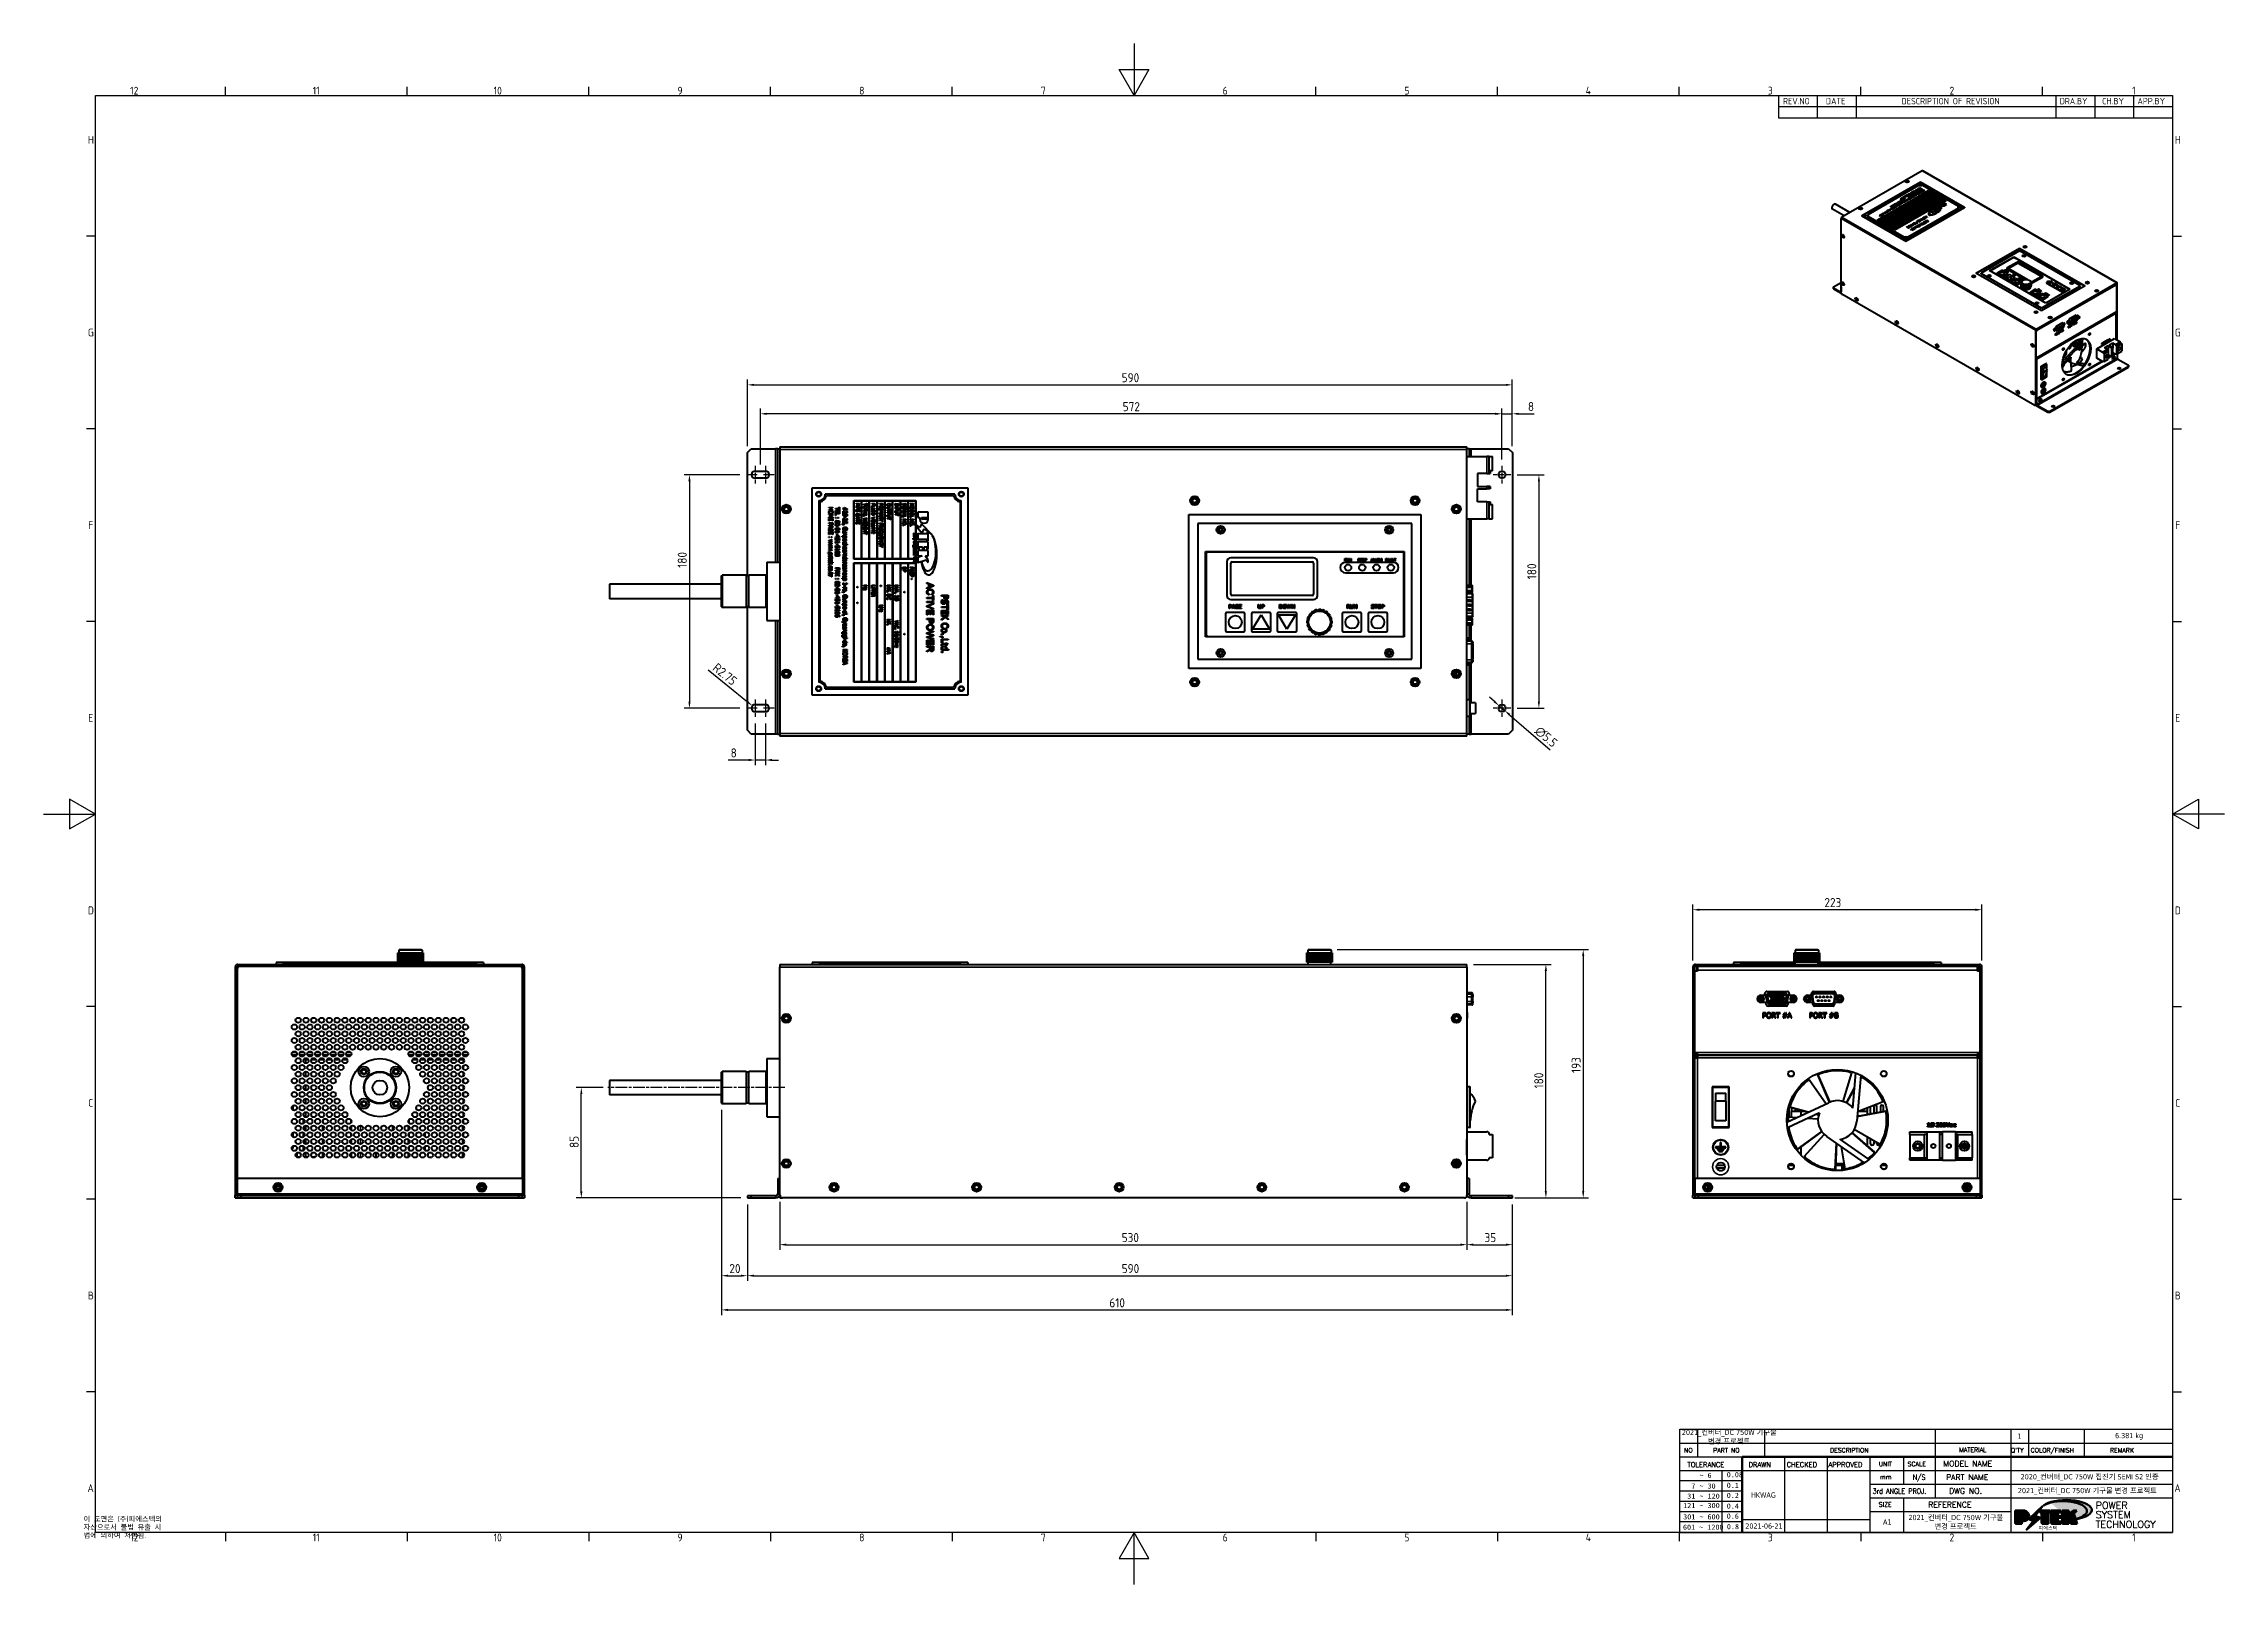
# Model space of a CAD drawing. Header units: millimetres. Extents: x 0 to 1682, y 0 to 1188.
import ezdxf
from ezdxf.enums import TextEntityAlignment as Align

# ---------------------------------------------------------------- set-up
doc = ezdxf.new("R2010")
doc.units = ezdxf.units.MM
doc.header["$LTSCALE"] = 2
doc.linetypes.add('CHAIN', pattern=[0.3543, 0.2362, -0.0295, 0.0591, -0.0295])
doc.layers.get('0').update_dxf_attribs({"color": 3, "lineweight": 25})
for name, color, linetype, lineweight in [('가시적인 것(ISO)', 3, 'Continuous', 40), ('가시적인 좁은 것(ISO)', 3, 'Continuous', 35), ('경계(ISO)', 7, 'Continuous', 25), ('기호(ISO)', 5, 'Continuous', 25), ('제목(ISO)', 5, 'Continuous', 50), ('중심 표식(ISO)', 1, 'Continuous', 25), ('중심선(ISO)', 1, 'Continuous', 25), ('치수(ISO)', 2, 'Continuous', 25), ('해치(ISO)', 7, 'Continuous', 18)]:
    doc.layers.add(name, color=color, linetype=linetype, lineweight=lineweight)
doc.styles.add('HAN_291', font='')
doc.styles.add('HAN_370', font='', dxfattribs={"width": 2})
doc.styles.add('ISO Proportiona M2B', font='isocp.shx')
doc.styles.add('RC_284', font='ROMANC.shx')
doc.styles.add('RC_287', font='ROMANC.shx')
doc.styles.add('RC_292', font='ROMANC.shx')
doc.styles.add('ROMANT_294', font='romant.shx')
doc.styles.add('문자 텍스트_M2B', font='isocp.shx')
doc.styles.add('문자 텍스트_PSTEK_POSCO', font='isocp.shx')
doc.styles.add('치수 텍스트_PSTEK_POSCO', font='isocp.shx')
doc.styles.add('텍스트 스타일198', font='tahoma.ttf')
doc.styles.add('텍스트 스타일333', font='ROMANC.shx', dxfattribs={"width": 0.8})
doc.styles.get('HAN_291').set_extended_font_data('GulimChe')
doc.styles.get('HAN_370').set_extended_font_data('GulimChe')
doc.dimstyles.new('치수_PSTEK_POSCO', dxfattribs={"dimscale": 2, "dimtxt": 3.5, "dimasz": 2.5, "dimexe": 2, "dimexo": 2.5, "dimgap": 1, "dimtad": 1, "dimrnd": 1e-08, "dimdsep": 46, "dimtxsty": '치수 텍스트_PSTEK_POSCO', "dimcen": 0.09, "dimdle": 10, "dimclrd": 7, "dimclre": 7, "dimclrt": 2, "dimadec": 1, "dimazin": 2, "dimtfac": 1, "dimtmove": 0, "dimatfit": 3, "dimfxl": 0, "dimtolj": 1, "dimlwd": -1, "dimlwe": -1, "dimarcsym": 0})

msp = doc.modelspace()

# ---------------------------------------------------------------- texts
at = {"layer": '기호(ISO)', "color": 2, "char_height": 5, "attachment_point": 7, "style": 'ISO Proportiona M2B'}
for s, insert in [('REV.NO', (1341.574, 1141.166)), ('DATE', (1374.628, 1141.166)), ('DESCRIPTION OF REVISION', (1433.014, 1141.166)), ('DRA.BY', (1554.951, 1141.166)), ('CH.BY', (1587.729, 1141.166)), ('APP.BY', (1614.955, 1141.166))]:
    msp.add_mtext(s, dxfattribs=dict(at, insert=insert))
at = {"layer": '기호(ISO)', "color": 7, "insert": (30.789, 52.457), "char_height": 4, "width": 102.48028, "attachment_point": 1, "line_spacing_factor": 0.944221, "style": '문자 텍스트_PSTEK_POSCO'}
msp.add_mtext('{이 도면은 (주)피에스텍의\\P자산으로서 불법 유출 시 \\P법에 의하여 처벌됨.}', dxfattribs=at)

# ---------------------------------------------------------------- blocks, each defined once
blk = doc.blocks.new('경계 Default Border')
at = {"layer": '경계(ISO)'}
for p, q in [((70.08, 574), (70.08, 577.4)), ((140.17, 574), (140.17, 577.4)), ((210.25, 574), (210.25, 577.4)), ((280.33, 574), (280.33, 577.4)), ((350.42, 574), (350.42, 577.4)), ((490.58, 574), (490.58, 577.4)), ((560.67, 574), (560.67, 577.4)), ((630.75, 574), (630.75, 577.4)), ((700.83, 574), (700.83, 577.4)), ((770.92, 574), (770.92, 577.4)), ((20, 519.75), (16.6, 519.75)), ((821, 519.75), (824.4, 519.75)), ((20, 445.5), (16.6, 445.5)), ((821, 445.5), (824.4, 445.5)), ((20, 371.25), (16.6, 371.25)), ((821, 371.25), (824.4, 371.25)), ((20, 222.75), (16.6, 222.75)), ((821, 222.75), (824.4, 222.75)), ((20, 148.5), (16.6, 148.5)), ((821, 148.5), (824.4, 148.5)), ((20, 74.25), (16.6, 74.25)), ((821, 74.25), (824.4, 74.25)), ((70.08, 20), (70.08, 16.6)), ((140.17, 20), (140.17, 16.6)), ((210.25, 20), (210.25, 16.6)), ((280.33, 20), (280.33, 16.6)), ((350.42, 20), (350.42, 16.6)), ((490.58, 20), (490.58, 16.6)), ((560.67, 20), (560.67, 16.6)), ((630.75, 20), (630.75, 16.6)), ((700.83, 20), (700.83, 16.6)), ((770.92, 20), (770.92, 16.6))]:
    blk.add_line(p, q, dxfattribs=at)
at = {"layer": '경계(ISO)', "flags": 128}
for points in [[(420.5, 594), (420.5, 574), (414.73, 584), (426.27, 584), (420.5, 574)], [(20, 20), (20, 574), (821, 574), (821, 20), (20, 20)], [(0, 297), (20, 297), (10, 302.77), (10, 291.23), (20, 297)], [(841, 297), (821, 297), (831, 302.77), (831, 291.23), (821, 297)], [(420.5, 0), (420.5, 20), (414.73, 10), (426.27, 10), (420.5, 20)]]:
    blk.add_lwpolyline(points, dxfattribs=at)
at = {"layer": '경계(ISO)', "color": 2, "char_height": 3, "attachment_point": 7, "style": '문자 텍스트_M2B'}
for s, insert in [('12', (33.36, 574.37)), ('11', (103.78, 574.4)), ('10', (173.53, 574.37)), ('9', (244.44, 574.37)), ('8', (314.52, 574.37)), ('7', (384.6, 574.39)), ('6', (454.69, 574.37)), ('5', (524.77, 574.37)), ('4', (594.68, 574.4)), ('3', (664.96, 574.37)), ('2', (735, 574.37)), ('1', (805.44, 574.4)), ('H', (17.08, 555.37)), ('H', (821.88, 555.37)), ('G', (17.08, 481.1)), ('G', (821.88, 481.1)), ('F', (17.24, 406.87)), ('F', (822.04, 406.87)), ('E', (17.24, 332.6)), ('E', (822.04, 332.6)), ('D', (17.08, 258.35)), ('D', (821.88, 258.35)), ('C', (17.24, 184.1)), ('C', (822.04, 184.1)), ('B', (17.08, 109.85)), ('B', (821.88, 109.85)), ('A', (16.91, 35.62)), ('A', (821.71, 35.62)), ('12', (33.36, 16.57)), ('11', (103.78, 16.6)), ('10', (173.53, 16.57)), ('9', (244.44, 16.57)), ('8', (314.52, 16.57)), ('7', (384.6, 16.59)), ('6', (454.69, 16.57)), ('5', (524.77, 16.57)), ('4', (594.68, 16.6)), ('3', (664.96, 16.57)), ('2', (735, 16.57)), ('1', (805.44, 16.6))]:
    blk.add_mtext(s, dxfattribs=dict(at, insert=insert))
blk = doc.blocks.new('제목 블록 PSTEK')
h = blk.add_hatch(color=1)
edge = h.paths.add_edge_path(flags=0)
edge.add_line((314.22, 19.61), (314.22, 17))
edge.add_line((314.22, 17), (314.35, 17))
edge.add_arc((314.35, 17.65), 0.651, 270, 360)
edge.add_line((315, 17.65), (315, 18.96))
edge.add_arc((314.35, 18.96), 0.651, 0, 90)
edge.add_line((314.35, 19.61), (314.22, 19.61))
edge = h.paths.add_edge_path()
edge.add_arc((314.98, 18.29), 1.97, 270, 450)
edge.add_line((314.98, 20.26), (311.77, 20.26))
edge.add_line((311.77, 20.26), (311.77, 15.34))
edge.add_line((311.77, 15.34), (314.22, 15.34))
edge.add_line((314.22, 15.34), (314.22, 16.32))
edge.add_line((314.22, 16.32), (314.98, 16.32))
h = blk.add_hatch(color=252)
edge = h.paths.add_edge_path()
edge.add_arc((314.98, 18.29), 1.97, 270, 406.82787)
edge.add_arc((315.16, 18.14), 1.97, -90, 53.56098, ccw=False)
edge.add_line((315.16, 16.17), (314.4, 16.17))
edge.add_line((314.4, 16.17), (314.4, 15.19))
edge.add_line((314.4, 15.19), (311.94, 15.19))
edge.add_line((311.94, 15.19), (311.94, 15.34))
edge.add_line((311.94, 15.34), (314.22, 15.34))
edge.add_line((314.22, 15.34), (314.22, 16.32))
edge.add_line((314.22, 16.32), (314.98, 16.32))
h = blk.add_hatch(color=252)
edge = h.paths.add_edge_path()
edge.add_line((314.4, 19.46), (314.53, 19.46))
edge.add_arc((314.53, 18.81), 0.651, 60.41893, 90, ccw=False)
edge.add_arc((314.35, 18.96), 0.651, 39.96992, 90)
edge.add_line((314.35, 19.61), (314.22, 19.61))
edge.add_line((314.22, 19.61), (314.22, 17))
edge.add_line((314.22, 17), (314.35, 17))
edge.add_arc((314.35, 17.65), 0.651, 270, 274.69308)
edge.add_line((314.4, 17), (314.4, 19.46))
for color, points in [(252, [(317.22, 17.06), (322.03, 21.63), (322.28, 21.94), (317.05, 16.98), (318.75, 16.19), (316, 12.72), (316.34, 13), (318.92, 16.27)]), (5, [(321.62, 17.42), (319.53, 18.25), (322.45, 22.02), (317.22, 17.06), (318.92, 16.27), (316.17, 12.8)]), (1, [(324.48, 19.61), (325.24, 19.61), (325.24, 20.26), (321.23, 20.26), (321.23, 19.61), (321.98, 19.61), (321.98, 15.34), (324.48, 15.34)]), (252, [(321.98, 19.61), (321.4, 19.61), (321.4, 19.46), (321.98, 19.46)]), (252, [(324.66, 19.46), (325.42, 19.46), (325.42, 20.11), (325.24, 20.11), (325.24, 19.61), (324.48, 19.61), (324.48, 15.34), (322.16, 15.34), (322.16, 15.19), (324.66, 15.19)]), (1, [(329.23, 20.26), (325.66, 20.26), (325.66, 15.34), (329.36, 15.34), (329.36, 15.99), (328.11, 15.99), (328.11, 17.56), (329.23, 17.56), (329.23, 18.26), (328.11, 18.26), (328.11, 19.61), (329.23, 19.61)]), (252, [(328.29, 19.46), (329.41, 19.46), (329.41, 20.11), (329.23, 20.11), (329.23, 19.61), (328.11, 19.61), (328.11, 18.26), (328.29, 18.26)]), (252, [(328.29, 17.42), (329.41, 17.42), (329.41, 18.11), (329.23, 18.11), (329.23, 17.56), (328.11, 17.56), (328.11, 15.99), (328.29, 15.99)]), (1, [(332.33, 20.26), (329.86, 20.26), (329.86, 15.34), (332.33, 15.34), (332.33, 17.43), (333.07, 15.34), (335.49, 15.34), (334.25, 19.31), (335.44, 20.26), (334.31, 20.26), (332.33, 19)]), (252, [(332.51, 16.93), (332.33, 17.43), (332.33, 15.34), (330.04, 15.34), (330.04, 15.19), (332.51, 15.19)]), (252, [(332.51, 20.11), (332.33, 20.11), (332.33, 19), (332.51, 19.11)]), (252, [(335.62, 20.11), (335.25, 20.11), (334.25, 19.31), (335.49, 15.34), (333.2, 15.34), (333.25, 15.19), (335.66, 15.19), (334.43, 19.16)]), (252, [(329.54, 15.85), (329.36, 15.85), (329.36, 15.34), (325.83, 15.34), (325.83, 15.19), (329.54, 15.19)])]:
    blk.add_hatch(color=color).paths.add_polyline_path(points)
at = {"layer": '해치(ISO)', "true_color": 0x27d1fc}
h = blk.add_hatch(color=140, dxfattribs=at)
edge = h.paths.add_edge_path()
edge.add_ellipse((330.37, 20.16), major_axis=(9.1, 0), ratio=0.40699, start_angle=301.30985, end_angle=507.74369)
edge.add_ellipse((331.53, 20.46), major_axis=(-9.82, 0), ratio=0.39426, start_angle=111.51207, end_angle=334.47025, ccw=False)
edge.add_line((335.14, 16.86), (335.1, 16.99))
at = {"color": 180}
for p, q in [((182.48, 11.79), (182.48, 51.57)), ((182.48, 51.57), (372.48, 51.57)), ((189.27, 51.57), (189.27, 41.01)), ((215.22, 41.01), (215.22, 51.57)), ((280.88, 51.57), (280.88, 41.01)), ((310.09, 51.57), (310.09, 41.01)), ((316.9, 51.57), (316.9, 41.01)), ((338.46, 51.57), (338.46, 41.01)), ((372.48, 51.57), (372.48, 11.79)), ((182.48, 46.29), (372.48, 46.29)), ((182.48, 41.01), (206.45, 41.01)), ((182.48, 35.73), (206.45, 35.73)), ((198.86, 12.03), (198.86, 35.73)), ((206.45, 35.73), (372.48, 35.73)), ((222.94, 11.79), (222.94, 41.01)), ((239.43, 11.79), (239.43, 41.01)), ((255.92, 11.79), (255.92, 41.01)), ((268.69, 41.01), (268.69, 30.45)), ((280.88, 41.01), (280.88, 25.17)), ((310.09, 41.01), (310.09, 11.79)), ((182.48, 31.78), (206.45, 31.78)), ((182.48, 27.83), (206.45, 27.83)), ((255.92, 30.45), (372.48, 30.45)), ((182.48, 23.88), (206.45, 23.88)), ((182.48, 19.93), (206.45, 19.93)), ((255.92, 25.17), (372.48, 25.17)), ((255.92, 19.89), (310.09, 19.89)), ((268.69, 25.17), (268.69, 11.79)), ((182.48, 15.98), (206.45, 15.98)), ((182.48, 11.79), (372.48, 11.79)), ((206.45, 16.74), (255.92, 16.74))]:
    blk.add_line(p, q, dxfattribs=at)
at = {"color": 7, "lineweight": 50}
for p, q in [((206.45, 11.79), (206.45, 41.01)), ((206.45, 41.01), (372.48, 41.01))]:
    blk.add_line(p, q, dxfattribs=at)
at = {"color": 7}
for p, q in [((314.98, 20.26), (311.77, 20.26)), ((311.77, 20.26), (311.77, 15.34)), ((314.98, 20.26), (311.77, 20.26)), ((311.77, 20.26), (311.77, 15.34)), ((314.22, 17), (314.22, 19.61)), ((314.22, 19.61), (314.35, 19.61)), ((314.35, 19.61), (314.22, 19.61)), ((314.22, 19.61), (314.22, 17)), ((314.22, 17), (314.22, 19.61)), ((314.22, 19.61), (314.35, 19.61)), ((314.35, 17), (314.22, 17)), ((314.22, 17), (314.35, 17)), ((314.35, 17), (314.22, 17)), ((314.4, 19.46), (314.53, 19.46)), ((314.4, 17), (314.4, 19.46)), ((315, 18.96), (315, 17.65)), ((315, 18.96), (315, 17.65)), ((316.17, 12.8), (321.62, 17.42)), ((322.28, 21.94), (317.05, 16.98)), ((317.05, 16.98), (318.75, 16.19)), ((322.45, 22.02), (317.22, 17.06)), ((317.22, 17.06), (322.03, 21.63)), ((318.92, 16.27), (317.22, 17.06)), ((317.22, 17.06), (318.92, 16.27)), ((319.53, 18.25), (322.45, 22.02)), ((321.62, 17.42), (319.53, 18.25)), ((325.24, 20.26), (321.23, 20.26)), ((321.23, 20.26), (321.23, 19.61)), ((325.24, 20.26), (321.23, 20.26)), ((321.23, 20.26), (321.23, 19.61)), ((321.23, 19.61), (321.98, 19.61)), ((321.23, 19.61), (321.98, 19.61)), ((321.4, 19.61), (321.4, 19.46)), ((321.98, 19.61), (321.4, 19.61)), ((321.4, 19.46), (321.98, 19.46)), ((321.98, 19.61), (321.98, 15.34)), ((321.98, 19.46), (321.98, 19.61)), ((321.98, 19.61), (321.98, 15.34)), ((322.03, 21.63), (322.28, 21.94)), ((324.48, 19.61), (325.24, 19.61)), ((324.48, 15.34), (324.48, 19.61)), ((325.24, 19.61), (324.48, 19.61)), ((324.48, 19.61), (324.48, 15.34)), ((324.48, 19.61), (325.24, 19.61)), ((324.48, 15.34), (324.48, 19.61)), ((324.66, 19.46), (325.42, 19.46)), ((324.66, 15.19), (324.66, 19.46)), ((325.24, 19.61), (325.24, 20.26)), ((325.24, 19.61), (325.24, 20.26)), ((325.42, 20.11), (325.24, 20.11)), ((325.24, 20.11), (325.24, 19.61)), ((325.42, 19.46), (325.42, 20.11)), ((329.23, 20.26), (325.66, 20.26)), ((325.66, 20.26), (325.66, 15.34)), ((325.66, 20.26), (325.66, 15.34)), ((329.23, 20.26), (325.66, 20.26)), ((328.11, 18.26), (328.11, 19.61)), ((328.11, 19.61), (329.23, 19.61)), ((329.23, 19.61), (328.11, 19.61)), ((328.11, 19.61), (328.11, 18.26)), ((328.11, 18.26), (328.11, 19.61)), ((328.11, 19.61), (329.23, 19.61)), ((329.23, 18.26), (328.11, 18.26)), ((328.11, 18.26), (328.29, 18.26)), ((329.23, 18.26), (328.11, 18.26)), ((328.11, 17.56), (329.23, 17.56)), ((328.11, 15.99), (328.11, 17.56)), ((329.23, 17.56), (328.11, 17.56)), ((328.11, 17.56), (328.11, 15.99)), ((328.11, 17.56), (329.23, 17.56)), ((328.11, 15.99), (328.11, 17.56)), ((328.29, 18.26), (328.29, 19.46)), ((328.29, 19.46), (329.41, 19.46)), ((328.29, 15.99), (328.29, 17.42)), ((328.29, 17.42), (329.41, 17.42)), ((329.23, 19.61), (329.23, 20.26)), ((329.23, 19.61), (329.23, 20.26)), ((329.41, 20.11), (329.23, 20.11)), ((329.23, 20.11), (329.23, 19.61)), ((329.23, 17.56), (329.23, 18.26)), ((329.23, 17.56), (329.23, 18.26)), ((329.41, 18.11), (329.23, 18.11)), ((329.23, 18.11), (329.23, 17.56)), ((329.41, 19.46), (329.41, 20.11)), ((329.41, 17.42), (329.41, 18.11)), ((332.33, 20.26), (329.86, 20.26)), ((329.86, 20.26), (329.86, 15.34)), ((329.86, 20.26), (329.86, 15.34)), ((332.33, 20.26), (329.86, 20.26)), ((334.31, 20.26), (332.33, 19)), ((332.33, 19), (332.33, 20.26)), ((334.31, 20.26), (332.33, 19)), ((332.33, 19), (332.33, 20.26)), ((332.51, 20.11), (332.33, 20.11)), ((332.33, 20.11), (332.33, 19)), ((332.33, 19), (332.51, 19.11)), ((332.33, 17.43), (333.07, 15.34)), ((332.33, 15.34), (332.33, 17.43)), ((332.51, 16.93), (332.33, 17.43)), ((332.33, 17.43), (332.33, 15.34)), ((332.33, 17.43), (333.07, 15.34)), ((332.33, 15.34), (332.33, 17.43)), ((332.51, 19.11), (332.51, 20.11)), ((332.51, 15.19), (332.51, 16.93)), ((334.25, 19.31), (335.44, 20.26)), ((334.25, 19.31), (335.44, 20.26)), ((335.25, 20.11), (334.25, 19.31)), ((335.49, 15.34), (334.25, 19.31)), ((334.25, 19.31), (335.49, 15.34)), ((335.49, 15.34), (334.25, 19.31)), ((335.44, 20.26), (334.31, 20.26)), ((335.44, 20.26), (334.31, 20.26)), ((334.43, 19.16), (335.62, 20.11)), ((335.66, 15.19), (334.43, 19.16)), ((335.62, 20.11), (335.25, 20.11)), ((345.04, 17.5), (344.99, 17.69)), ((311.77, 15.34), (314.22, 15.34)), ((311.77, 15.34), (314.22, 15.34)), ((314.22, 15.34), (311.94, 15.34)), ((311.94, 15.34), (311.94, 15.19)), ((311.94, 15.19), (314.4, 15.19)), ((314.22, 16.32), (314.98, 16.32)), ((314.22, 15.34), (314.22, 16.32)), ((314.98, 16.32), (314.22, 16.32)), ((314.22, 16.32), (314.22, 15.34)), ((314.22, 16.32), (314.98, 16.32)), ((314.22, 15.34), (314.22, 16.32)), ((314.4, 16.17), (315.16, 16.17)), ((314.4, 15.19), (314.4, 16.17)), ((318.75, 16.19), (316, 12.72)), ((316, 12.72), (316.34, 13)), ((318.92, 16.27), (316.17, 12.8)), ((316.34, 13), (318.92, 16.27)), ((321.98, 15.34), (324.48, 15.34)), ((321.98, 15.34), (324.48, 15.34)), ((324.48, 15.34), (322.16, 15.34)), ((322.16, 15.34), (322.16, 15.19)), ((322.16, 15.19), (324.66, 15.19)), ((325.66, 15.34), (329.36, 15.34)), ((325.66, 15.34), (329.36, 15.34)), ((329.36, 15.34), (325.83, 15.34)), ((325.83, 15.34), (325.83, 15.19)), ((325.83, 15.19), (329.54, 15.19)), ((329.36, 15.99), (328.11, 15.99)), ((328.11, 15.99), (328.29, 15.99)), ((329.36, 15.99), (328.11, 15.99)), ((329.36, 15.34), (329.36, 15.99)), ((329.36, 15.34), (329.36, 15.99)), ((329.54, 15.85), (329.36, 15.85)), ((329.36, 15.85), (329.36, 15.34)), ((329.54, 15.19), (329.54, 15.85)), ((329.86, 15.34), (332.33, 15.34)), ((329.86, 15.34), (332.33, 15.34)), ((332.33, 15.34), (330.04, 15.34)), ((330.04, 15.34), (330.04, 15.19)), ((330.04, 15.19), (332.51, 15.19)), ((333.07, 15.34), (335.49, 15.34)), ((333.07, 15.34), (335.49, 15.34)), ((335.49, 15.34), (333.2, 15.34)), ((333.2, 15.34), (333.25, 15.19)), ((333.25, 15.19), (335.66, 15.19))]:
    blk.add_line(p, q, dxfattribs=at)
at = {"color": 1}
for p, q in [((314.98, 20.26), (311.77, 20.26)), ((311.77, 20.26), (311.77, 15.34)), ((314.22, 17), (314.22, 19.61)), ((314.22, 19.61), (314.35, 19.61)), ((314.35, 17), (314.22, 17)), ((315, 18.96), (315, 17.65)), ((325.24, 20.26), (321.23, 20.26)), ((321.23, 20.26), (321.23, 19.61)), ((321.23, 19.61), (321.98, 19.61)), ((321.98, 19.61), (321.98, 15.34)), ((324.48, 19.61), (325.24, 19.61)), ((324.48, 15.34), (324.48, 19.61)), ((325.24, 19.61), (325.24, 20.26)), ((329.23, 20.26), (325.66, 20.26)), ((325.66, 20.26), (325.66, 15.34)), ((328.11, 18.26), (328.11, 19.61)), ((328.11, 19.61), (329.23, 19.61)), ((329.23, 18.26), (328.11, 18.26)), ((328.11, 17.56), (329.23, 17.56)), ((328.11, 15.99), (328.11, 17.56)), ((329.23, 19.61), (329.23, 20.26)), ((329.23, 17.56), (329.23, 18.26)), ((332.33, 20.26), (329.86, 20.26)), ((329.86, 20.26), (329.86, 15.34)), ((334.31, 20.26), (332.33, 19)), ((332.33, 19), (332.33, 20.26)), ((332.33, 17.43), (333.07, 15.34)), ((332.33, 15.34), (332.33, 17.43)), ((334.25, 19.31), (335.44, 20.26)), ((335.49, 15.34), (334.25, 19.31)), ((335.44, 20.26), (334.31, 20.26)), ((311.77, 15.34), (314.22, 15.34)), ((314.22, 16.32), (314.98, 16.32)), ((314.22, 15.34), (314.22, 16.32)), ((321.98, 15.34), (324.48, 15.34)), ((325.66, 15.34), (329.36, 15.34)), ((329.36, 15.99), (328.11, 15.99)), ((329.36, 15.34), (329.36, 15.99)), ((329.86, 15.34), (332.33, 15.34)), ((333.07, 15.34), (335.49, 15.34))]:
    blk.add_line(p, q, dxfattribs=at)
at = {"color": 5}
for p, q in [((316.17, 12.8), (321.62, 17.42)), ((322.45, 22.02), (317.22, 17.06)), ((317.22, 17.06), (318.92, 16.27)), ((319.53, 18.25), (322.45, 22.02)), ((321.62, 17.42), (319.53, 18.25)), ((318.92, 16.27), (316.17, 12.8))]:
    blk.add_line(p, q, dxfattribs=at)
at = {"color": 7}
for centre, radius, start, end in [((314.35, 18.96), 0.651, 0, 90), ((314.35, 18.96), 0.651, 39.96992, 90), ((314.35, 18.96), 0.651, 0, 90), ((314.35, 17.65), 0.651, 270, 0), ((314.35, 17.65), 0.651, 270, 0), ((314.35, 17.65), 0.651, 270, 274.69308), ((314.53, 18.81), 0.651, 60.41893, 90), ((314.98, 18.29), 1.97, 270, 90), ((314.98, 18.29), 1.97, 270, 90), ((314.98, 18.29), 1.97, 270, 46.82787), ((315.16, 18.14), 1.97, 270, 53.56098)]:
    blk.add_arc(centre, radius, start, end, dxfattribs=at)
at = {"color": 1}
for centre, radius, start, end in [((314.35, 18.96), 0.651, 0, 90), ((314.35, 17.65), 0.651, 270, 0), ((314.98, 18.29), 1.97, 270, 90)]:
    blk.add_arc(centre, radius, start, end, dxfattribs=at)
at = {"layer": '제목(ISO)', "lineweight": 18}
blk.add_line((182.48, 35.73), (182.48, 11.79), dxfattribs=at)
at = {"layer": '제목(ISO)'}
for p, q in [((314.98, 20.26), (311.77, 20.26)), ((311.77, 20.26), (311.77, 15.34)), ((314.22, 17), (314.22, 19.61)), ((314.22, 19.61), (314.35, 19.61)), ((314.35, 19.61), (314.22, 19.61)), ((314.22, 19.61), (314.22, 17)), ((314.35, 17), (314.22, 17)), ((314.22, 17), (314.35, 17)), ((314.4, 19.46), (314.53, 19.46)), ((314.4, 17), (314.4, 19.46)), ((315, 18.96), (315, 17.65)), ((316.17, 12.8), (321.62, 17.42)), ((322.28, 21.94), (317.05, 16.98)), ((317.05, 16.98), (318.75, 16.19)), ((322.45, 22.02), (317.22, 17.06)), ((317.22, 17.06), (322.03, 21.63)), ((317.22, 17.06), (318.92, 16.27)), ((318.92, 16.27), (317.22, 17.06)), ((319.53, 18.25), (322.45, 22.02)), ((321.62, 17.42), (319.53, 18.25)), ((325.24, 20.26), (321.23, 20.26)), ((321.23, 20.26), (321.23, 19.61)), ((321.23, 19.61), (321.98, 19.61)), ((321.98, 19.61), (321.4, 19.61)), ((321.4, 19.61), (321.4, 19.46)), ((321.4, 19.46), (321.98, 19.46)), ((321.98, 19.61), (321.98, 15.34)), ((321.98, 19.46), (321.98, 19.61)), ((322.03, 21.63), (322.28, 21.94)), ((324.48, 19.61), (325.24, 19.61)), ((324.48, 15.34), (324.48, 19.61)), ((325.24, 19.61), (324.48, 19.61)), ((324.48, 19.61), (324.48, 15.34)), ((324.66, 19.46), (325.42, 19.46)), ((324.66, 15.19), (324.66, 19.46)), ((325.24, 19.61), (325.24, 20.26)), ((325.42, 20.11), (325.24, 20.11)), ((325.24, 20.11), (325.24, 19.61)), ((325.42, 19.46), (325.42, 20.11)), ((329.23, 20.26), (325.66, 20.26)), ((325.66, 20.26), (325.66, 15.34)), ((328.11, 18.26), (328.11, 19.61)), ((328.11, 19.61), (329.23, 19.61)), ((329.23, 19.61), (328.11, 19.61)), ((328.11, 19.61), (328.11, 18.26)), ((329.23, 18.26), (328.11, 18.26)), ((328.11, 18.26), (328.29, 18.26)), ((328.11, 15.99), (328.11, 17.56)), ((328.11, 17.56), (329.23, 17.56)), ((329.23, 17.56), (328.11, 17.56)), ((328.11, 17.56), (328.11, 15.99)), ((328.29, 19.46), (329.41, 19.46)), ((328.29, 18.26), (328.29, 19.46)), ((328.29, 17.42), (329.41, 17.42)), ((328.29, 15.99), (328.29, 17.42)), ((329.23, 19.61), (329.23, 20.26)), ((329.41, 20.11), (329.23, 20.11)), ((329.23, 20.11), (329.23, 19.61)), ((329.23, 17.56), (329.23, 18.26)), ((329.41, 18.11), (329.23, 18.11)), ((329.23, 18.11), (329.23, 17.56)), ((329.41, 19.46), (329.41, 20.11)), ((329.41, 17.42), (329.41, 18.11)), ((332.33, 20.26), (329.86, 20.26)), ((329.86, 20.26), (329.86, 15.34)), ((334.31, 20.26), (332.33, 19)), ((332.33, 19), (332.33, 20.26)), ((332.51, 20.11), (332.33, 20.11)), ((332.33, 20.11), (332.33, 19)), ((332.33, 19), (332.51, 19.11)), ((332.33, 15.34), (332.33, 17.43)), ((332.33, 17.43), (333.07, 15.34)), ((332.51, 16.93), (332.33, 17.43)), ((332.33, 17.43), (332.33, 15.34)), ((332.51, 19.11), (332.51, 20.11)), ((332.51, 15.19), (332.51, 16.93)), ((334.25, 19.31), (335.44, 20.26)), ((335.25, 20.11), (334.25, 19.31)), ((335.49, 15.34), (334.25, 19.31)), ((334.25, 19.31), (335.49, 15.34)), ((335.44, 20.26), (334.31, 20.26)), ((334.43, 19.16), (335.62, 20.11)), ((335.66, 15.19), (334.43, 19.16)), ((335.62, 20.11), (335.25, 20.11)), ((311.77, 15.34), (314.22, 15.34)), ((314.22, 15.34), (311.94, 15.34)), ((311.94, 15.34), (311.94, 15.19)), ((311.94, 15.19), (314.4, 15.19)), ((314.22, 15.34), (314.22, 16.32)), ((314.22, 16.32), (314.98, 16.32)), ((314.98, 16.32), (314.22, 16.32)), ((314.22, 16.32), (314.22, 15.34)), ((314.4, 15.19), (314.4, 16.17)), ((314.4, 16.17), (315.16, 16.17)), ((318.75, 16.19), (316, 12.72)), ((316, 12.72), (316.34, 13)), ((318.92, 16.27), (316.17, 12.8)), ((316.34, 13), (318.92, 16.27)), ((321.98, 15.34), (324.48, 15.34)), ((324.48, 15.34), (322.16, 15.34)), ((322.16, 15.34), (322.16, 15.19)), ((322.16, 15.19), (324.66, 15.19)), ((325.66, 15.34), (329.36, 15.34)), ((329.36, 15.34), (325.83, 15.34)), ((325.83, 15.34), (325.83, 15.19)), ((325.83, 15.19), (329.54, 15.19)), ((329.36, 15.99), (328.11, 15.99)), ((328.11, 15.99), (328.29, 15.99)), ((329.36, 15.34), (329.36, 15.99)), ((329.54, 15.85), (329.36, 15.85)), ((329.36, 15.85), (329.36, 15.34)), ((329.54, 15.19), (329.54, 15.85)), ((329.86, 15.34), (332.33, 15.34)), ((332.33, 15.34), (330.04, 15.34)), ((330.04, 15.34), (330.04, 15.19)), ((330.04, 15.19), (332.51, 15.19)), ((333.07, 15.34), (335.49, 15.34)), ((335.49, 15.34), (333.2, 15.34)), ((333.2, 15.34), (333.25, 15.19)), ((333.25, 15.19), (335.66, 15.19))]:
    blk.add_line(p, q, dxfattribs=at)
at = {"layer": '제목(ISO)', "color": 4}
blk.add_line((335.14, 16.86), (335.1, 16.99), dxfattribs=at)
at = {"layer": '제목(ISO)'}
for centre, radius, start, end in [((314.35, 18.96), 0.651, 0, 90), ((314.35, 18.96), 0.651, 39.96992, 90), ((314.35, 17.65), 0.651, 270, 0), ((314.35, 17.65), 0.651, 270, 274.69308), ((314.53, 18.81), 0.651, 60.41893, 90), ((314.98, 18.29), 1.97, 46.82787, 90), ((314.98, 18.29), 1.97, 270, 46.82787), ((314.98, 18.29), 1.97, 270, 46.82787), ((315.16, 18.14), 1.97, 270, 53.56098)]:
    blk.add_arc(centre, radius, start, end, dxfattribs=at)
at = {"layer": '제목(ISO)', "color": 4}
for centre, major_axis, ratio, start_param, end_param in [((331.53, 20.46), (9.82, 0), 0.39426, 5.087845, 8.9792), ((330.37, 20.16), (9.1, 0), 0.40699, 5.258849, 8.861799)]:
    blk.add_ellipse(centre, major_axis=major_axis, ratio=ratio, start_param=start_param, end_param=end_param, dxfattribs=at)
at = {"color": 2}
for s, height, style, p in [('NO', 1.742, 'RC_284', (184.14, 42.62)), ('PART NO', 1.742, 'RC_284', (195.34, 42.62)), ('DESCRIPTION', 1.7424, 'RC_284', (240.4, 42.62)), ("Q'TY", 1.742, 'RC_284', (310.14, 42.62)), ('COLOR/FINISH', 1.7424, 'RC_284', (317.77, 42.62)), ('REMARK', 1.742, 'RC_284', (348.35, 42.62)), (' TOLERANCE', 1.9, 'RC_287', (184.09, 37.01)), ('    ~ 6', 2, 'HAN_291', (183.77, 32.82)), ('0.08', 2, 'HAN_291', (200.55, 33.1)), ('DRAWN', 1.9, 'RC_287', (208.98, 37.01)), ('CHECKED', 1.9, 'RC_287', (223.69, 37.01)), ('APPROVED', 1.9, 'RC_287', (239.78, 37.01)), ('UNIT', 1.742, 'RC_284', (259.17, 37.34)), ('SCALE', 1.742, 'RC_284', (270.29, 37.34)), ('MODEL NAME', 2.178, 'RC_292', (284.1, 37.25)), ('PART NAME', 2.178, 'RC_292', (285.14, 32.03)), (' 31 ~ 120', 2, 'HAN_291', (183.77, 24.83)), ('  7 ~ 30', 2, 'HAN_291', (183.77, 28.71)), ('0.1', 2, 'HAN_291', (200.55, 28.99)), ('0.2', 2, 'HAN_291', (200.55, 25.11)), ('mm', 1.742, 'RC_284', (259.65, 32.35)), (' DWG NO.', 2.178, 'RC_292', (284.81, 26.75)), ('301 ~ 600', 2, 'HAN_291', (183.77, 16.83)), ('121 ~ 300', 2, 'HAN_291', (183.77, 21.21)), ('0.4', 2, 'HAN_291', (200.55, 21)), ('0.6', 2, 'HAN_291', (200.55, 17.12)), ('SIZE', 1.742, 'RC_284', (259.17, 21.69)), ('REFERENCE', 2.178, 'RC_292', (278.27, 21.43)), ('601 ~ 1200', 2, 'HAN_291', (183.68, 12.85)), ('0.8', 2, 'HAN_291', (200.61, 13.06))]:
    blk.add_text(s, height=height, dxfattribs=dict(at, style=style)).set_placement(p)
at = {"color": 2, "style": 'RC_284'}
blk.add_text('MATERIAL', height=1.742, dxfattribs=at).set_placement((295.48, 43.65), align=Align.MIDDLE_CENTER)
at = {"color": 7, "style": '텍스트 스타일333', "width": 0.8}
blk.add_text('N/S', height=2, dxfattribs=at).set_placement((274.78, 33.09), align=Align.MIDDLE_CENTER)
at = {"color": 2, "style": '텍스트 스타일333', "width": 0.8}
blk.add_text('3rd ANGLE PROJ.', height=2, dxfattribs=at).set_placement((256.84, 26.76))
at = {"color": 7, "style": 'ROMANT_294'}
for s, p in [('POWER', (342.83, 20.97)), ('SYSTEM', (342.83, 17.33)), ('TECHNOLOGY', (342.83, 13.57))]:
    blk.add_text(s, height=2.7, dxfattribs=at).set_placement(p)
at = {"color": 7, "insert": (320.85, 14.21), "char_height": 1.4, "attachment_point": 1, "line_spacing_factor": 0.332, "style": 'HAN_370'}
blk.add_mtext('\\fHY견고딕|b0|i0;\\H1.4000;피에스텍', dxfattribs=at)
at = {"layer": '제목(ISO)', "color": 7, "style": '텍스트 스타일198'}
for tag, p in [('부품_번호_001', (183.26, 49.42)), ('부품_번호_002', (193.32, 45.99)), ("3._Q'TY_001", (312.71, 47.92)), ('질량\\P3;_001', (350.3, 48.16)), ('제목_001', (313.91, 32.28)), ('설계자_001', (209.94, 25.23)), ('부품_번호_001', (312.83, 26.96)), ('시트_크기_001', (260.84, 14.83)), ('프로젝트_001', (270.63, 16.58)), ('작성_날짜_001', (207.73, 13.27)), ('프로젝트_002', (280.69, 13.15))]:
    blk.add_attdef(tag, p, '', height=2, dxfattribs=at)
for tag, p in [('설명', (247.96, 48.92)), ('재질', (295.48, 48.93)), ('4._COLOR', (327.68, 48.93)), ('1._MODEL_NAME', (341.23, 38.37)), ('점검자', (231.18, 26.23)), ('엔지니어링_승인자', (247.67, 26.23)), ('점검_날짜', (231.18, 14.27)), ('엔지니어링_승인_날짜', (247.67, 14.27))]:
    blk.add_attdef(tag, text='', height=2, dxfattribs=at).set_placement(p, align=Align.MIDDLE_CENTER)
blk = doc.blocks.new('*D21')
at = {"layer": 'Defpoints', "color": 0, "transparency": 16777216}
for p in [(1131.6, 855.6), (1131.6, 675.6), (1153.3, 675.6)]:
    blk.add_point(p, dxfattribs=at)
at = {"layer": '치수(ISO)', "color": 7, "transparency": 16777216}
for p, q in [((1136.6, 855.6), (1157.3, 855.6)), ((1153.3, 850.6), (1153.3, 680.6)), ((1136.6, 675.6), (1157.3, 675.6))]:
    blk.add_line(p, q, dxfattribs=at)
for points in [[(1152.5, 850.6), (1154.1, 850.6), (1153.3, 855.6)], [(1152.5, 680.6), (1154.1, 680.6), (1153.3, 675.6)]]:
    blk.add_solid(points, dxfattribs=at)
at = {"layer": '치수(ISO)', "color": 2, "transparency": 16777216, "insert": (1147.8, 775), "char_height": 7, "attachment_point": 4, "rotation": 90, "style": '치수 텍스트_PSTEK_POSCO'}
blk.add_mtext('\\A1;180', dxfattribs=at)
blk = doc.blocks.new('*D22')
at = {"layer": 'Defpoints', "color": 0, "transparency": 16777216}
for p in [(552.8, 902.6), (552.8, 858.4), (1124.8, 862.4)]:
    blk.add_point(p, dxfattribs=at)
at = {"layer": '치수(ISO)', "color": 7, "transparency": 16777216}
for p, q in [((552.8, 863.4), (552.8, 906.6)), ((1119.8, 902.6), (557.8, 902.6)), ((1124.8, 867.4), (1124.8, 906.6))]:
    blk.add_line(p, q, dxfattribs=at)
for points in [[(557.8, 903.4), (557.8, 901.7), (552.8, 902.6)], [(1119.8, 903.4), (1119.8, 901.7), (1124.8, 902.6)]]:
    blk.add_solid(points, dxfattribs=at)
at = {"layer": '치수(ISO)', "color": 2, "transparency": 16777216, "insert": (832.3, 908.1), "char_height": 7, "attachment_point": 4, "style": '치수 텍스트_PSTEK_POSCO'}
blk.add_mtext('\\A1;572', dxfattribs=at)
blk = doc.blocks.new('*D23')
at = {"layer": 'Defpoints', "color": 0, "transparency": 16777216}
for p in [(1132.8, 924.9), (542.8, 872.6), (1132.8, 872.6)]:
    blk.add_point(p, dxfattribs=at)
at = {"layer": '치수(ISO)', "color": 7, "transparency": 16777216}
for p, q in [((542.8, 877.6), (542.8, 928.9)), ((1132.8, 877.6), (1132.8, 928.9)), ((547.8, 924.9), (1127.8, 924.9))]:
    blk.add_line(p, q, dxfattribs=at)
for points in [[(547.8, 925.7), (547.8, 924.1), (542.8, 924.9)], [(1127.8, 925.7), (1127.8, 924.1), (1132.8, 924.9)]]:
    blk.add_solid(points, dxfattribs=at)
at = {"layer": '치수(ISO)', "color": 2, "transparency": 16777216, "insert": (831.5, 930.4), "char_height": 7, "attachment_point": 4, "style": '치수 텍스트_PSTEK_POSCO'}
blk.add_mtext('\\A1;590', dxfattribs=at)
blk = doc.blocks.new('*D24')
at = {"layer": 'Defpoints', "color": 0, "transparency": 16777216}
for p in [(1132.8, 902.6), (1124.8, 862.4), (1132.8, 872.6)]:
    blk.add_point(p, dxfattribs=at)
at = {"layer": '치수(ISO)', "color": 7, "transparency": 16777216}
for p, q in [((1119.8, 902.6), (1114.8, 902.6)), ((1124.8, 867.4), (1124.8, 906.6)), ((1124.8, 902.6), (1132.8, 902.6)), ((1132.8, 877.6), (1132.8, 906.6)), ((1137.8, 902.6), (1149.6, 902.6))]:
    blk.add_line(p, q, dxfattribs=at)
for points in [[(1119.8, 903.4), (1119.8, 901.7), (1124.8, 902.6)], [(1137.8, 903.4), (1137.8, 901.7), (1132.8, 902.6)]]:
    blk.add_solid(points, dxfattribs=at)
at = {"layer": '치수(ISO)', "color": 2, "transparency": 16777216, "insert": (1144.8, 908.1), "char_height": 7, "attachment_point": 4, "style": '치수 텍스트_PSTEK_POSCO'}
blk.add_mtext('\\A1;8', dxfattribs=at)
blk = doc.blocks.new('*D25')
at = {"layer": 'Defpoints', "color": 0, "transparency": 16777216}
for p in [(1122.7, 677.4), (1126.9, 673.8)]:
    blk.add_point(p, dxfattribs=at)
at = {"layer": '치수(ISO)', "color": 7, "transparency": 16777216}
for p, q in [((1119, 680.7), (1115.2, 684)), ((1122.7, 677.4), (1126.9, 673.8)), ((1130.7, 670.5), (1162.1, 643.4))]:
    blk.add_line(p, q, dxfattribs=at)
for points in [[(1119.5, 681.3), (1118.4, 680.1), (1122.7, 677.4)], [(1131.2, 671.2), (1130.1, 669.9), (1126.9, 673.8)]]:
    blk.add_solid(points, dxfattribs=at)
at = {"layer": '치수(ISO)', "color": 2, "transparency": 16777216, "insert": (1151.8, 659.6), "char_height": 7, "attachment_point": 4, "rotation": 319.0976, "style": '치수 텍스트_PSTEK_POSCO'}
blk.add_mtext('\\A1;∅5.5', dxfattribs=at)
blk = doc.blocks.new('*D26')
at = {"layer": 'Defpoints', "color": 0, "transparency": 16777216}
for p in [(548.8, 668.9), (556.8, 668.9), (556.8, 635.6)]:
    blk.add_point(p, dxfattribs=at)
at = {"layer": '치수(ISO)', "color": 7, "transparency": 16777216}
for p, q in [((548.8, 663.9), (548.8, 631.6)), ((556.8, 663.9), (556.8, 631.6)), ((543.8, 635.6), (527.9, 635.6)), ((556.8, 635.6), (548.8, 635.6)), ((561.8, 635.6), (566.8, 635.6))]:
    blk.add_line(p, q, dxfattribs=at)
for points in [[(543.8, 636.5), (543.8, 634.8), (548.8, 635.6)], [(561.8, 636.5), (561.8, 634.8), (556.8, 635.6)]]:
    blk.add_solid(points, dxfattribs=at)
at = {"layer": '치수(ISO)', "color": 2, "transparency": 16777216, "insert": (529.9, 641.1), "char_height": 7, "attachment_point": 4, "style": '치수 텍스트_PSTEK_POSCO'}
blk.add_mtext('\\A1;8', dxfattribs=at)
blk = doc.blocks.new('*D27')
at = {"layer": 'Defpoints', "color": 0, "transparency": 16777216}
for p in [(546.7, 677.4), (548.8, 675.6)]:
    blk.add_point(p, dxfattribs=at)
at = {"layer": '치수(ISO)', "color": 7, "transparency": 16777216}
blk.add_line((512.6, 705.2), (542.8, 680.5), dxfattribs=at)
blk.add_solid([(543.3, 681.2), (542.3, 679.9), (546.7, 677.4)], dxfattribs=at)
at = {"layer": '치수(ISO)', "color": 2, "transparency": 16777216, "insert": (517.6, 708.2), "char_height": 7, "attachment_point": 4, "rotation": 320.7817, "style": '치수 텍스트_PSTEK_POSCO'}
blk.add_mtext('\\A1;R2.75', dxfattribs=at)
blk = doc.blocks.new('*D28')
at = {"layer": 'Defpoints', "color": 0, "transparency": 16777216}
for p in [(542.1, 855.6), (498.1, 675.6), (542.1, 675.6)]:
    blk.add_point(p, dxfattribs=at)
at = {"layer": '치수(ISO)', "color": 7, "transparency": 16777216}
for p, q in [((537.1, 855.6), (494.1, 855.6)), ((498.1, 850.6), (498.1, 680.6)), ((537.1, 675.6), (494.1, 675.6))]:
    blk.add_line(p, q, dxfattribs=at)
for points in [[(497.3, 850.6), (499, 850.6), (498.1, 855.6)], [(497.3, 680.6), (499, 680.6), (498.1, 675.6)]]:
    blk.add_solid(points, dxfattribs=at)
at = {"layer": '치수(ISO)', "color": 2, "transparency": 16777216, "insert": (492.6, 783.8), "char_height": 7, "attachment_point": 4, "rotation": 90, "style": '치수 텍스트_PSTEK_POSCO'}
blk.add_mtext('\\A1;180', dxfattribs=at)
blk = doc.blocks.new('*D29')
at = {"layer": 'Defpoints', "color": 0, "transparency": 16777216}
for p in [(992.6, 489.4), (1129.8, 298), (1187.5, 298)]:
    blk.add_point(p, dxfattribs=at)
at = {"layer": '치수(ISO)', "color": 7, "transparency": 16777216}
for p, q in [((997.6, 489.4), (1191.5, 489.4)), ((1187.5, 484.4), (1187.5, 303)), ((1134.8, 298), (1191.5, 298))]:
    blk.add_line(p, q, dxfattribs=at)
for points in [[(1186.6, 484.4), (1188.3, 484.4), (1187.5, 489.4)], [(1186.6, 303), (1188.3, 303), (1187.5, 298)]]:
    blk.add_solid(points, dxfattribs=at)
at = {"layer": '치수(ISO)', "color": 2, "transparency": 16777216, "insert": (1182, 390.3), "char_height": 7, "attachment_point": 4, "rotation": 90, "style": '치수 텍스트_PSTEK_POSCO'}
blk.add_mtext('\\A1; 193', dxfattribs=at)
blk = doc.blocks.new('*D30')
at = {"layer": 'Defpoints', "color": 0, "transparency": 16777216}
for p in [(1097.8, 478), (1158.7, 478), (1129.8, 298)]:
    blk.add_point(p, dxfattribs=at)
at = {"layer": '치수(ISO)', "color": 7, "transparency": 16777216}
for p, q in [((1102.8, 478), (1162.7, 478)), ((1158.7, 303), (1158.7, 473)), ((1134.8, 298), (1162.7, 298))]:
    blk.add_line(p, q, dxfattribs=at)
for points in [[(1157.8, 473), (1159.5, 473), (1158.7, 478)], [(1157.8, 303), (1159.5, 303), (1158.7, 298)]]:
    blk.add_solid(points, dxfattribs=at)
at = {"layer": '치수(ISO)', "color": 2, "transparency": 16777216, "insert": (1153.2, 382.4), "char_height": 7, "attachment_point": 4, "rotation": 90, "style": '치수 텍스트_PSTEK_POSCO'}
blk.add_mtext('\\A1;180', dxfattribs=at)
blk = doc.blocks.new('*D31')
at = {"layer": 'Defpoints', "color": 0, "transparency": 16777216}
for p in [(1272, 520.2), (1272, 476), (1495, 476)]:
    blk.add_point(p, dxfattribs=at)
at = {"layer": '치수(ISO)', "color": 7, "transparency": 16777216}
for p, q in [((1272, 481), (1272, 524.2)), ((1495, 481), (1495, 524.2)), ((1490, 520.2), (1277, 520.2))]:
    blk.add_line(p, q, dxfattribs=at)
for points in [[(1277, 521), (1277, 519.3), (1272, 520.2)], [(1490, 521), (1490, 519.3), (1495, 520.2)]]:
    blk.add_solid(points, dxfattribs=at)
at = {"layer": '치수(ISO)', "color": 2, "transparency": 16777216, "insert": (1373.5, 525.7), "char_height": 7, "attachment_point": 4, "style": '치수 텍스트_PSTEK_POSCO'}
blk.add_mtext('\\A1;223', dxfattribs=at)
blk = doc.blocks.new('*D32')
at = {"layer": 'Defpoints', "color": 0, "transparency": 16777216}
for p in [(567.8, 300), (1097.8, 300), (1097.8, 261.9)]:
    blk.add_point(p, dxfattribs=at)
at = {"layer": '치수(ISO)', "color": 7, "transparency": 16777216}
for p, q in [((567.8, 295), (567.8, 257.9)), ((1097.8, 295), (1097.8, 257.9)), ((572.8, 261.9), (1092.8, 261.9))]:
    blk.add_line(p, q, dxfattribs=at)
for points in [[(572.8, 262.8), (572.8, 261.1), (567.8, 261.9)], [(1092.8, 262.8), (1092.8, 261.1), (1097.8, 261.9)]]:
    blk.add_solid(points, dxfattribs=at)
at = {"layer": '치수(ISO)', "color": 2, "transparency": 16777216, "insert": (831.5, 267.4), "char_height": 7, "attachment_point": 4, "style": '치수 텍스트_PSTEK_POSCO'}
blk.add_mtext('\\A1;530', dxfattribs=at)
blk = doc.blocks.new('*D33')
at = {"layer": 'Defpoints', "color": 0, "transparency": 16777216}
for p in [(522.8, 371), (1132.8, 298), (1132.8, 211.6)]:
    blk.add_point(p, dxfattribs=at)
at = {"layer": '치수(ISO)', "color": 7, "transparency": 16777216}
for p, q in [((522.8, 366), (522.8, 207.6)), ((1132.8, 293), (1132.8, 207.6)), ((527.8, 211.6), (1127.8, 211.6))]:
    blk.add_line(p, q, dxfattribs=at)
for points in [[(527.8, 212.5), (527.8, 210.8), (522.8, 211.6)], [(1127.8, 212.5), (1127.8, 210.8), (1132.8, 211.6)]]:
    blk.add_solid(points, dxfattribs=at)
at = {"layer": '치수(ISO)', "color": 2, "transparency": 16777216, "insert": (822, 217.1), "char_height": 7, "attachment_point": 4, "style": '치수 텍스트_PSTEK_POSCO'}
blk.add_mtext('\\A1;610', dxfattribs=at)
blk = doc.blocks.new('*D34')
at = {"layer": 'Defpoints', "color": 0, "transparency": 16777216}
for p in [(542.8, 298), (1132.8, 298), (1132.8, 238)]:
    blk.add_point(p, dxfattribs=at)
at = {"layer": '치수(ISO)', "color": 7, "transparency": 16777216}
for p, q in [((542.8, 293), (542.8, 234)), ((1132.8, 293), (1132.8, 234)), ((547.8, 238), (1127.8, 238))]:
    blk.add_line(p, q, dxfattribs=at)
for points in [[(547.8, 238.8), (547.8, 237.2), (542.8, 238)], [(1127.8, 238.8), (1127.8, 237.2), (1132.8, 238)]]:
    blk.add_solid(points, dxfattribs=at)
at = {"layer": '치수(ISO)', "color": 2, "transparency": 16777216, "insert": (831.5, 243.5), "char_height": 7, "attachment_point": 4, "style": '치수 텍스트_PSTEK_POSCO'}
blk.add_mtext('\\A1;590', dxfattribs=at)
blk = doc.blocks.new('*D35')
at = {"layer": 'Defpoints', "color": 0, "transparency": 16777216}
for p in [(1097.8, 300), (1132.8, 298), (1132.8, 261.9)]:
    blk.add_point(p, dxfattribs=at)
at = {"layer": '치수(ISO)', "color": 7, "transparency": 16777216}
for p, q in [((1097.8, 295), (1097.8, 257.9)), ((1132.8, 293), (1132.8, 257.9)), ((1102.8, 261.9), (1127.8, 261.9))]:
    blk.add_line(p, q, dxfattribs=at)
for points in [[(1102.8, 262.8), (1102.8, 261.1), (1097.8, 261.9)], [(1127.8, 262.8), (1127.8, 261.1), (1132.8, 261.9)]]:
    blk.add_solid(points, dxfattribs=at)
at = {"layer": '치수(ISO)', "color": 2, "transparency": 16777216, "insert": (1111.3, 267.4), "char_height": 7, "attachment_point": 4, "style": '치수 텍스트_PSTEK_POSCO'}
blk.add_mtext('\\A1;35', dxfattribs=at)
blk = doc.blocks.new('*D36')
at = {"layer": 'Defpoints', "color": 0, "transparency": 16777216}
for p in [(522.8, 371), (542.8, 298), (542.8, 238)]:
    blk.add_point(p, dxfattribs=at)
at = {"layer": '치수(ISO)', "color": 7, "transparency": 16777216}
for p, q in [((522.8, 366), (522.8, 234)), ((542.8, 293), (542.8, 234)), ((527.8, 238), (537.8, 238))]:
    blk.add_line(p, q, dxfattribs=at)
for points in [[(527.8, 238.8), (527.8, 237.2), (522.8, 238)], [(537.8, 238.8), (537.8, 237.2), (542.8, 238)]]:
    blk.add_solid(points, dxfattribs=at)
at = {"layer": '치수(ISO)', "color": 2, "transparency": 16777216, "insert": (528.9, 243.5), "char_height": 7, "attachment_point": 4, "style": '치수 텍스트_PSTEK_POSCO'}
blk.add_mtext('\\A1;20', dxfattribs=at)
blk = doc.blocks.new('*D37')
at = {"layer": 'Defpoints', "color": 0, "transparency": 16777216}
for p in [(414.7, 383), (436.6, 383), (542.8, 298)]:
    blk.add_point(p, dxfattribs=at)
at = {"layer": '치수(ISO)', "color": 7, "transparency": 16777216}
for p, q in [((431.6, 383), (410.7, 383)), ((414.7, 303), (414.7, 378)), ((537.8, 298), (410.7, 298))]:
    blk.add_line(p, q, dxfattribs=at)
for points in [[(413.9, 378), (415.6, 378), (414.7, 383)], [(413.9, 303), (415.6, 303), (414.7, 298)]]:
    blk.add_solid(points, dxfattribs=at)
at = {"layer": '치수(ISO)', "color": 2, "transparency": 16777216, "insert": (409.2, 336.5), "char_height": 7, "attachment_point": 4, "rotation": 90, "style": '치수 텍스트_PSTEK_POSCO'}
blk.add_mtext('\\A1;85', dxfattribs=at)

# ---------------------------------------------------------------- dimensions: what is measured, and where the dimension line sits
at = {"layer": '치수(ISO)', "color": 7}
for base, p1, p2, picture, middle in [((1132.821, 924.907), (542.821, 872.617), (1132.821, 872.617), '*D23', (837.821, 924.907)), ((1272.012, 520.165), (1495.012, 475.995), (1272.012, 475.995), '*D31', (1380.012, 520.165)), ((1097.821, 261.934), (567.821, 299.995), (1097.821, 299.995), '*D32', (837.821, 261.934))]:
    dim = msp.add_linear_dim(base=base, p1=p1, p2=p2, dimstyle='치수_PSTEK_POSCO', override={"dimdec": 2, "dimtp": 0, "dimtm": 0, "dimtdec": 2, "dimtofl": 0, "dimatfit": 1}, dxfattribs=at)
    dim.commit()
    dim.dimension.update_dxf_attribs({"geometry": picture, "text_midpoint": middle, "dimtype": 160})
for base, p1, p2, angle, override, picture, middle in [((552.821, 902.564), (1124.821, 862.367), (552.821, 858.367), 180, {"dimdec": 2, "dimtp": 0, "dimtm": 0, "dimtdec": 2, "dimtofl": 0, "dimatfit": 1}, '*D22', (838.821, 902.564)), ((1132.821, 902.564), (1124.821, 862.367), (1132.821, 872.617), 180, {"dimdec": 2, "dimtp": 0, "dimtm": 0, "dimtdec": 2, "dimtofl": 1, "dimatfit": 1}, '*D24', (1146.221, 902.564)), ((498.119, 675.617), (542.071, 855.617), (542.071, 675.617), 90, {"dimdec": 2, "dimtp": 0, "dimtm": 0, "dimtdec": 2, "dimtofl": 0, "dimatfit": 1}, '*D28', (498.119, 789.37)), ((1153.288, 675.617), (1131.571, 855.617), (1131.571, 675.617), 90, {"dimdec": 2, "dimtp": 0, "dimtm": 0, "dimtdec": 2, "dimtofl": 0, "dimatfit": 1}, '*D21', (1153.288, 780.617)), ((556.821, 635.617), (548.821, 668.867), (556.821, 668.867), 180, {"dimdec": 2, "dimtp": 0, "dimtm": 0, "dimtdec": 2, "dimtofl": 1, "dimatfit": 1}, '*D26', (531.303, 635.617)), ((1158.674, 477.995), (1129.821, 297.995), (1097.821, 477.995), 90, {"dimdec": 2, "dimtp": 0, "dimtm": 0, "dimtdec": 2, "dimtofl": 0, "dimatfit": 1}, '*D30', (1158.674, 387.995)), ((414.721, 382.995), (542.821, 297.995), (436.571, 382.995), 270, {"dimdec": 2, "dimtp": 0, "dimtm": 0, "dimtdec": 2, "dimtofl": 0, "dimatfit": 1}, '*D37', (414.721, 340.495)), ((1132.821, 211.62), (522.821, 370.995), (1132.821, 297.995), 180, {"dimdec": 2, "dimtp": 0, "dimtm": 0, "dimtdec": 2, "dimtofl": 0, "dimatfit": 1}, '*D33', (827.821, 211.62)), ((542.821, 237.995), (522.821, 370.995), (542.821, 297.995), 180, {"dimdec": 2, "dimtp": 0, "dimtm": 0, "dimtdec": 2, "dimtofl": 0, "dimatfit": 1}, '*D36', (532.821, 237.995)), ((1132.821, 237.995), (542.821, 297.995), (1132.821, 297.995), 180, {"dimdec": 2, "dimtp": 0, "dimtm": 0, "dimtdec": 2, "dimtofl": 0, "dimatfit": 1}, '*D34', (837.821, 237.995)), ((1132.821, 261.934), (1097.821, 299.995), (1132.821, 297.995), 180, {"dimdec": 2, "dimtp": 0, "dimtm": 0, "dimtdec": 2, "dimtofl": 0, "dimatfit": 1}, '*D35', (1115.321, 261.934))]:
    dim = msp.add_linear_dim(base=base, p1=p1, p2=p2, angle=angle, dimstyle='치수_PSTEK_POSCO', override=override, dxfattribs=at)
    dim.commit()
    dim.dimension.update_dxf_attribs({"geometry": picture, "text_midpoint": middle, "dimtype": 160})
dim = msp.add_radius_dim(center=(548.821, 675.617), mpoint=(546.691, 677.356), dimstyle='치수_PSTEK_POSCO', override={"dimdec": 2, "dimcen": 0, "dimtp": 0, "dimtm": 0, "dimtdec": 2, "dimtofl": 0}, dxfattribs=at)
dim.commit()
dim.dimension.update_dxf_attribs({"geometry": '*D27', "text_midpoint": (522.113, 697.414), "dimtype": 164})
dim = msp.add_diameter_dim_2p(p1=(1122.743, 677.418), p2=(1126.9, 673.817), dimstyle='치수_PSTEK_POSCO', override={"dimdec": 2, "dimlfac": 1, "dimtp": 0, "dimtm": 0, "dimtdec": 2, "dimatfit": 2}, dxfattribs=at)
dim.commit()
dim.dimension.update_dxf_attribs({"geometry": '*D25', "text_midpoint": (1154.352, 650.035), "dimtype": 163})
dim = msp.add_linear_dim(base=(1187.473, 297.995), p1=(992.571, 489.445), p2=(1129.821, 297.995), angle=90, text=' 193', dimstyle='치수_PSTEK_POSCO', override={"dimdec": 2, "dimtp": 0, "dimtm": 0, "dimtdec": 2, "dimtofl": 0, "dimatfit": 1}, dxfattribs=at)
dim.commit()
dim.dimension.update_dxf_attribs({"geometry": '*D29', "text_midpoint": (1187.473, 397.97), "dimtype": 160})

# ---------------------------------------------------------------- linework, layer by layer
at = {"layer": '가시적인 것(ISO)'}
for p, q in [((1448.917, 1089.92), (1386.975, 1054.25)), ((1402.39, 1055.473), (1447.644, 1081.534)), ((1446.23, 1079.094), (1406.632, 1056.291)), ((1407.174, 1056.277), (1446.254, 1078.782)), ((1446.254, 1078.778), (1407.177, 1056.275)), ((1446.254, 1078.778), (1446.254, 1078.782)), ((1446.374, 1076.611), (1446.481, 1076.672)), ((1447.222, 1076.122), (1446.374, 1076.611)), ((1446.377, 1076.609), (1446.481, 1076.669)), ((1446.481, 1076.672), (1446.897, 1076.433)), ((1446.481, 1076.669), (1446.481, 1076.672)), ((1446.481, 1076.669), (1446.897, 1076.43)), ((1446.852, 1076.886), (1446.959, 1076.948)), ((1447.267, 1076.647), (1446.852, 1076.886)), ((1446.855, 1076.884), (1446.959, 1076.944)), ((1446.897, 1076.433), (1447.267, 1076.647)), ((1446.897, 1076.43), (1447.267, 1076.643)), ((1446.959, 1076.948), (1447.808, 1076.459)), ((1446.959, 1076.944), (1446.959, 1076.948)), ((1446.959, 1076.944), (1447.805, 1076.457)), ((1447.368, 1076.589), (1446.997, 1076.375)), ((1447.267, 1076.643), (1447.267, 1076.647)), ((1447.7, 1076.397), (1447.368, 1076.589)), ((1447.644, 1081.534), (1481.586, 1061.988)), ((1449.035, 1078.782), (1476.801, 1062.792)), ((1449.035, 1078.778), (1449.035, 1078.782)), ((1476.799, 1062.79), (1449.035, 1078.778)), ((1477.343, 1062.806), (1449.059, 1079.094)), ((1599.223, 1003.634), (1449.316, 1089.959)), ((1388.731, 1055.261), (1379.707, 1060.458)), ((1393.212, 1057.841), (1381.939, 1064.333)), ((1414.269, 1051.893), (1440.291, 1066.878)), ((1414.439, 1051.893), (1440.291, 1066.78)), ((1440.291, 1066.777), (1414.442, 1051.891)), ((1441.818, 1065.901), (1415.966, 1051.013)), ((1416.136, 1050.916), (1441.988, 1065.803)), ((1441.988, 1065.8), (1416.139, 1050.914)), ((1443.515, 1064.923), (1417.663, 1050.036)), ((1417.833, 1049.938), (1443.685, 1064.826)), ((1443.685, 1064.822), (1417.836, 1049.937)), ((1445.212, 1063.946), (1419.36, 1049.059)), ((1419.53, 1048.961), (1445.382, 1063.848)), ((1445.382, 1063.845), (1419.533, 1048.96)), ((1446.909, 1062.969), (1421.057, 1048.082)), ((1421.227, 1047.984), (1447.079, 1062.871)), ((1447.079, 1062.868), (1421.23, 1047.982)), ((1448.606, 1061.991), (1422.754, 1047.104)), ((1422.924, 1047.007), (1448.776, 1061.894)), ((1448.776, 1061.89), (1422.927, 1047.005)), ((1423.386, 1059.792), (1423.488, 1059.851)), ((1423.862, 1059.518), (1423.386, 1059.792)), ((1423.389, 1059.791), (1423.488, 1059.848)), ((1423.488, 1059.851), (1424.125, 1059.484)), ((1423.488, 1059.848), (1423.488, 1059.851)), ((1423.488, 1059.848), (1424.122, 1059.482)), ((1423.873, 1059.937), (1423.873, 1059.94)), ((1424.36, 1060.173), (1424.243, 1060.24)), ((1424.366, 1060.177), (1424.36, 1060.173)), ((1450.303, 1061.014), (1424.451, 1046.127)), ((1424.49, 1059.823), (1424.49, 1059.826)), ((1424.5, 1060.079), (1424.919, 1060.321)), ((1424.558, 1060.046), (1424.5, 1060.079)), ((1424.502, 1060.078), (1424.919, 1060.318)), ((1424.621, 1046.029), (1450.473, 1060.916)), ((1450.473, 1060.913), (1424.624, 1046.028)), ((1425.001, 1060.274), (1424.68, 1060.089)), ((1424.68, 1060.086), (1424.68, 1060.089)), ((1424.756, 1062.378), (1424.756, 1062.381)), ((1424.841, 1060.9), (1424.949, 1060.962)), ((1425.387, 1060.211), (1424.841, 1060.9)), ((1424.842, 1060.897), (1424.949, 1060.959)), ((1424.919, 1060.318), (1424.919, 1060.321)), ((1424.949, 1060.962), (1425.107, 1060.747)), ((1424.949, 1060.959), (1424.949, 1060.962)), ((1424.949, 1060.959), (1425.107, 1060.744)), ((1425.078, 1060.162), (1425.078, 1060.165)), ((1425.107, 1060.747), (1425.932, 1060.525)), ((1425.107, 1060.744), (1425.107, 1060.747)), ((1425.107, 1060.744), (1425.928, 1060.523)), ((1425.187, 1060.638), (1425.493, 1060.272)), ((1425.822, 1060.461), (1425.187, 1060.638)), ((1425.187, 1060.635), (1425.187, 1060.638)), ((1425.187, 1060.635), (1425.491, 1060.271)), ((1425.295, 1062.357), (1425.295, 1062.36)), ((1425.296, 1061.966), (1425.301, 1061.969)), ((1425.405, 1061.903), (1425.296, 1061.966)), ((1425.299, 1061.965), (1425.301, 1061.966)), ((1425.301, 1061.966), (1425.301, 1061.969)), ((1425.378, 1062.742), (1425.378, 1062.746)), ((1425.493, 1060.272), (1425.387, 1060.211)), ((1425.401, 1062.689), (1425.401, 1062.692)), ((1425.779, 1060.678), (1425.408, 1060.891)), ((1425.516, 1062.132), (1425.516, 1062.136)), ((1425.566, 1060.922), (1425.785, 1060.796)), ((1425.566, 1060.919), (1425.566, 1060.922)), ((1425.566, 1060.919), (1425.785, 1060.793)), ((1425.746, 1063.082), (1426.14, 1063.308)), ((1425.833, 1063.032), (1425.746, 1063.082)), ((1425.749, 1063.08), (1426.14, 1063.305)), ((1426.071, 1060.846), (1425.779, 1060.678)), ((1425.785, 1060.796), (1425.972, 1060.903)), ((1425.785, 1060.793), (1425.972, 1060.9)), ((1425.785, 1060.793), (1425.785, 1060.796)), ((1425.932, 1060.525), (1425.822, 1060.461)), ((1425.976, 1063.114), (1425.833, 1063.032)), ((1425.972, 1060.903), (1426.071, 1060.846)), ((1425.972, 1060.9), (1425.972, 1060.903)), ((1425.972, 1060.9), (1426.068, 1060.845)), ((1426.741, 1062.674), (1425.976, 1063.114)), ((1426.01, 1060.549), (1426.019, 1060.554)), ((1426.146, 1060.47), (1426.01, 1060.549)), ((1426.012, 1060.547), (1426.019, 1060.551)), ((1426.019, 1060.551), (1426.019, 1060.554)), ((1426.226, 1063.258), (1426.08, 1063.174)), ((1426.08, 1063.174), (1426.649, 1062.847)), ((1426.08, 1063.171), (1426.08, 1063.174)), ((1426.08, 1063.171), (1426.649, 1062.843)), ((1426.14, 1063.308), (1426.226, 1063.258)), ((1426.14, 1063.305), (1426.14, 1063.308)), ((1426.14, 1063.305), (1426.223, 1063.257)), ((1452, 1060.037), (1426.148, 1045.15)), ((1426.178, 1062.475), (1426.178, 1062.478)), ((1426.318, 1045.052), (1452.17, 1059.939)), ((1452.17, 1059.936), (1426.321, 1045.05)), ((1426.391, 1061.765), (1426.47, 1061.811)), ((1426.613, 1061.463), (1426.391, 1061.765)), ((1426.392, 1061.763), (1426.47, 1061.808)), ((1426.47, 1061.811), (1426.748, 1061.541)), ((1426.47, 1061.808), (1426.47, 1061.811)), ((1426.47, 1061.808), (1426.746, 1061.54)), ((1426.496, 1060.775), (1426.496, 1060.778)), ((1426.601, 1063.431), (1426.601, 1063.434)), ((1426.602, 1063.42), (1426.602, 1063.423)), ((1426.748, 1061.541), (1426.613, 1061.463)), ((1426.649, 1062.847), (1426.795, 1062.931)), ((1426.649, 1062.843), (1426.795, 1062.928)), ((1426.649, 1062.843), (1426.649, 1062.847)), ((1426.825, 1062.722), (1426.741, 1062.674)), ((1426.772, 1062.785), (1426.772, 1062.788)), ((1426.795, 1062.931), (1426.873, 1062.886)), ((1426.795, 1062.928), (1426.795, 1062.931)), ((1426.795, 1062.928), (1426.87, 1062.885)), ((1426.796, 1061.756), (1426.898, 1061.814)), ((1427.433, 1061.389), (1426.796, 1061.756)), ((1426.799, 1061.754), (1426.898, 1061.811)), ((1426.829, 1063.671), (1426.95, 1063.601)), ((1426.829, 1063.667), (1426.829, 1063.671)), ((1426.829, 1063.667), (1426.947, 1063.6)), ((1426.867, 1063.272), (1426.867, 1063.275)), ((1426.898, 1061.814), (1427.535, 1061.448)), ((1426.898, 1061.811), (1426.898, 1061.814)), ((1426.898, 1061.811), (1427.532, 1061.446)), ((1426.95, 1063.601), (1426.942, 1063.597)), ((1427.073, 1062.983), (1427.411, 1063.178)), ((1427.172, 1062.926), (1427.073, 1062.983)), ((1427.076, 1062.982), (1427.411, 1063.175)), ((1427.098, 1061.877), (1427.098, 1061.881)), ((1427.615, 1063.18), (1427.172, 1062.926)), ((1427.177, 1063.432), (1427.615, 1063.18)), ((1427.177, 1063.429), (1427.177, 1063.432)), ((1427.177, 1063.429), (1427.612, 1063.179)), ((1427.411, 1063.178), (1427.185, 1063.308)), ((1427.228, 1061.875), (1427.228, 1061.878)), ((1427.234, 1063.571), (1427.54, 1063.746)), ((1427.338, 1063.511), (1427.234, 1063.571)), ((1427.237, 1063.569), (1427.54, 1063.743)), ((1427.643, 1063.687), (1427.338, 1063.511)), ((1427.359, 1064.01), (1427.752, 1064.237)), ((1427.445, 1063.961), (1427.359, 1064.01)), ((1427.362, 1064.009), (1427.752, 1064.234)), ((1427.411, 1063.175), (1427.411, 1063.178)), ((1427.535, 1061.448), (1427.433, 1061.389)), ((1427.588, 1064.043), (1427.445, 1063.961)), ((1427.447, 1061.829), (1427.447, 1061.832)), ((1427.47, 1062.1), (1427.59, 1062.03)), ((1427.47, 1062.096), (1427.47, 1062.1)), ((1427.47, 1062.096), (1427.588, 1062.029)), ((1427.508, 1061.6), (1427.513, 1061.603)), ((1427.623, 1061.534), (1427.508, 1061.6)), ((1427.511, 1061.599), (1427.513, 1061.6)), ((1427.513, 1061.6), (1427.513, 1061.603)), ((1427.531, 1061.324), (1427.647, 1061.39)), ((1427.643, 1061.26), (1427.531, 1061.324)), ((1427.534, 1061.322), (1427.647, 1061.387)), ((1427.54, 1063.746), (1427.643, 1063.687)), ((1427.54, 1063.743), (1427.54, 1063.746)), ((1427.54, 1063.743), (1427.64, 1063.685)), ((1427.59, 1062.03), (1427.585, 1062.027)), ((1428.353, 1063.603), (1427.588, 1064.043)), ((1427.758, 1061.326), (1427.643, 1061.26)), ((1427.647, 1061.39), (1427.758, 1061.326)), ((1427.647, 1061.387), (1427.647, 1061.39)), ((1427.647, 1061.387), (1427.755, 1061.325)), ((1427.839, 1064.187), (1427.692, 1064.103)), ((1427.692, 1064.103), (1428.261, 1063.775)), ((1427.692, 1064.099), (1427.692, 1064.103)), ((1427.692, 1064.099), (1428.261, 1063.772)), ((1427.752, 1064.237), (1427.839, 1064.187)), ((1427.752, 1064.234), (1427.752, 1064.237)), ((1427.752, 1064.234), (1427.836, 1064.185)), ((1427.832, 1061.74), (1427.832, 1061.744)), ((1427.836, 1061.986), (1428.141, 1062.162)), ((1427.939, 1061.927), (1427.836, 1061.986)), ((1427.839, 1061.985), (1428.141, 1062.159)), ((1428.244, 1062.103), (1427.939, 1061.927)), ((1428.141, 1062.162), (1428.244, 1062.103)), ((1428.141, 1062.159), (1428.141, 1062.162)), ((1428.141, 1062.159), (1428.242, 1062.101)), ((1428.181, 1062.418), (1428.181, 1062.421)), ((1428.214, 1064.36), (1428.214, 1064.363)), ((1428.215, 1064.348), (1428.215, 1064.351)), ((1428.261, 1063.775), (1428.407, 1063.86)), ((1428.261, 1063.772), (1428.407, 1063.856)), ((1428.261, 1063.772), (1428.261, 1063.775)), ((1428.437, 1063.651), (1428.353, 1063.603)), ((1428.385, 1063.713), (1428.385, 1063.716)), ((1428.407, 1063.86), (1428.485, 1063.815)), ((1428.407, 1063.856), (1428.407, 1063.86)), ((1428.407, 1063.856), (1428.482, 1063.813)), ((1428.442, 1064.599), (1428.562, 1064.53)), ((1428.442, 1064.596), (1428.442, 1064.599)), ((1428.442, 1064.596), (1428.559, 1064.528)), ((1428.48, 1064.2), (1428.48, 1064.204)), ((1428.562, 1064.53), (1428.555, 1064.526)), ((1428.603, 1064.727), (1428.707, 1064.787)), ((1428.894, 1064.559), (1428.603, 1064.727)), ((1428.606, 1064.725), (1428.707, 1064.783)), ((1428.675, 1063.108), (1428.777, 1063.166)), ((1428.942, 1062.954), (1428.675, 1063.108)), ((1428.678, 1063.106), (1428.777, 1063.163)), ((1428.685, 1063.912), (1429.024, 1064.107)), ((1428.785, 1063.854), (1428.685, 1063.912)), ((1428.688, 1063.91), (1429.024, 1064.103)), ((1428.707, 1064.787), (1428.998, 1064.619)), ((1428.707, 1064.783), (1428.707, 1064.787)), ((1428.707, 1064.783), (1428.998, 1064.615)), ((1428.777, 1063.166), (1429.648, 1062.665)), ((1428.777, 1063.163), (1428.777, 1063.166)), ((1428.777, 1063.163), (1429.645, 1062.663)), ((1429.227, 1064.109), (1428.785, 1063.854)), ((1428.79, 1064.361), (1429.227, 1064.109)), ((1428.79, 1064.358), (1428.79, 1064.361)), ((1428.79, 1064.358), (1429.224, 1064.107)), ((1428.795, 1062.759), (1428.795, 1062.763)), ((1429.024, 1064.107), (1428.797, 1064.237)), ((1428.798, 1062.304), (1428.798, 1062.308)), ((1428.799, 1064.504), (1428.894, 1064.559)), ((1428.89, 1064.451), (1428.799, 1064.504)), ((1428.802, 1064.502), (1428.894, 1064.556)), ((1428.986, 1064.506), (1428.89, 1064.451)), ((1428.894, 1064.556), (1428.894, 1064.559)), ((1428.942, 1062.951), (1428.942, 1062.954)), ((1429.451, 1064.238), (1428.986, 1064.506)), ((1428.998, 1064.619), (1429.354, 1064.824)), ((1428.998, 1064.615), (1429.354, 1064.821)), ((1428.998, 1064.615), (1428.998, 1064.619)), ((1429.024, 1064.103), (1429.024, 1064.107)), ((1429.39, 1062.696), (1429.028, 1062.904)), ((1429.361, 1064.722), (1429.09, 1064.566)), ((1429.09, 1064.566), (1429.421, 1064.375)), ((1429.09, 1064.563), (1429.09, 1064.566)), ((1429.09, 1064.563), (1429.421, 1064.372)), ((1429.154, 1063.114), (1429.256, 1063.172)), ((1429.567, 1062.876), (1429.154, 1063.114)), ((1429.157, 1063.112), (1429.256, 1063.169)), ((1429.256, 1063.172), (1429.619, 1062.963)), ((1429.256, 1063.169), (1429.256, 1063.172)), ((1429.256, 1063.169), (1429.619, 1062.96)), ((1429.354, 1064.824), (1429.474, 1064.755)), ((1429.354, 1064.821), (1429.354, 1064.824)), ((1429.354, 1064.821), (1429.474, 1064.752)), ((1429.421, 1064.375), (1429.361, 1064.722)), ((1429.39, 1062.693), (1429.39, 1062.696)), ((1429.421, 1064.372), (1429.421, 1064.375)), ((1429.551, 1064.296), (1429.451, 1064.238)), ((1429.452, 1064.848), (1429.757, 1065.023)), ((1429.555, 1064.788), (1429.452, 1064.848)), ((1429.455, 1064.846), (1429.757, 1065.02)), ((1429.474, 1064.755), (1429.551, 1064.296)), ((1429.474, 1064.752), (1429.474, 1064.755)), ((1429.474, 1064.752), (1429.55, 1064.295)), ((1429.546, 1062.606), (1429.479, 1062.644)), ((1429.527, 1063.329), (1429.629, 1063.387)), ((1430.003, 1063.055), (1429.527, 1063.329)), ((1429.53, 1063.327), (1429.629, 1063.384)), ((1429.648, 1062.665), (1429.546, 1062.606)), ((1429.86, 1064.964), (1429.555, 1064.788)), ((1429.576, 1065.287), (1429.97, 1065.514)), ((1429.663, 1065.238), (1429.576, 1065.287)), ((1429.579, 1065.286), (1429.97, 1065.511)), ((1429.629, 1063.387), (1430.266, 1063.021)), ((1429.629, 1063.384), (1429.629, 1063.387)), ((1429.629, 1063.384), (1430.263, 1063.019)), ((1429.806, 1065.32), (1429.663, 1065.238)), ((1429.757, 1065.023), (1429.86, 1064.964)), ((1429.757, 1065.02), (1429.757, 1065.023)), ((1429.757, 1065.02), (1429.858, 1064.962)), ((1429.776, 1063.472), (1429.878, 1063.531)), ((1430.413, 1063.105), (1429.776, 1063.472)), ((1429.779, 1063.47), (1429.878, 1063.527)), ((1429.781, 1062.889), (1429.781, 1062.892)), ((1430.571, 1064.88), (1429.806, 1065.32)), ((1429.878, 1063.531), (1429.948, 1063.49)), ((1429.878, 1063.527), (1429.878, 1063.531)), ((1429.878, 1063.527), (1429.948, 1063.487)), ((1430.056, 1065.464), (1429.91, 1065.38)), ((1429.91, 1065.38), (1430.479, 1065.052)), ((1429.91, 1065.376), (1429.91, 1065.38)), ((1429.91, 1065.376), (1430.479, 1065.049)), ((1429.948, 1063.487), (1429.948, 1063.49)), ((1429.97, 1065.514), (1430.056, 1065.464)), ((1429.97, 1065.511), (1429.97, 1065.514)), ((1429.97, 1065.511), (1430.054, 1065.462)), ((1430.003, 1063.051), (1430.003, 1063.055)), ((1430.039, 1063.438), (1430.515, 1063.164)), ((1430.039, 1063.435), (1430.039, 1063.438)), ((1430.039, 1063.435), (1430.512, 1063.162)), ((1430.164, 1062.962), (1430.093, 1063.003)), ((1430.266, 1063.021), (1430.164, 1062.962)), ((1430.515, 1063.164), (1430.413, 1063.105)), ((1430.787, 1063.32), (1430.423, 1063.529)), ((1430.801, 1063.57), (1430.43, 1063.784)), ((1430.436, 1065.638), (1430.436, 1065.642)), ((1430.437, 1065.632), (1430.437, 1065.636)), ((1430.475, 1063.617), (1430.888, 1063.379)), ((1430.475, 1063.614), (1430.885, 1063.377)), ((1430.479, 1065.052), (1430.625, 1065.137)), ((1430.479, 1065.049), (1430.625, 1065.133)), ((1430.479, 1065.049), (1430.479, 1065.052)), ((1430.655, 1064.928), (1430.571, 1064.88)), ((1430.588, 1063.815), (1430.808, 1063.688)), ((1430.588, 1063.811), (1430.588, 1063.815)), ((1430.588, 1063.811), (1430.808, 1063.685)), ((1430.602, 1064.99), (1430.602, 1064.993)), ((1430.625, 1065.137), (1430.703, 1065.092)), ((1430.625, 1065.133), (1430.625, 1065.137)), ((1430.625, 1065.133), (1430.7, 1065.09)), ((1430.679, 1065.883), (1430.799, 1065.813)), ((1430.679, 1065.879), (1430.679, 1065.883)), ((1430.679, 1065.879), (1430.796, 1065.812)), ((1430.791, 1065.443), (1430.783, 1065.448)), ((1430.888, 1063.379), (1430.787, 1063.32)), ((1430.799, 1065.813), (1430.791, 1065.809)), ((1430.791, 1065.44), (1430.791, 1065.443)), ((1431.093, 1063.738), (1430.801, 1063.57)), ((1430.808, 1063.688), (1430.994, 1063.796)), ((1430.808, 1063.685), (1430.994, 1063.792)), ((1430.808, 1063.685), (1430.808, 1063.688)), ((1430.847, 1065.543), (1430.893, 1065.57)), ((1430.847, 1065.54), (1430.893, 1065.567)), ((1430.869, 1065.392), (1430.869, 1065.395)), ((1430.893, 1065.57), (1430.987, 1065.516)), ((1430.893, 1065.567), (1430.893, 1065.57)), ((1430.893, 1065.567), (1430.985, 1065.514)), ((1430.987, 1065.516), (1430.952, 1065.495)), ((1430.994, 1063.796), (1431.093, 1063.738)), ((1430.994, 1063.792), (1430.994, 1063.796)), ((1430.994, 1063.792), (1431.09, 1063.737)), ((1431.032, 1063.441), (1431.041, 1063.446)), ((1431.168, 1063.363), (1431.032, 1063.441)), ((1431.035, 1063.439), (1431.041, 1063.443)), ((1431.041, 1063.443), (1431.041, 1063.446)), ((1431.064, 1065.776), (1431.37, 1065.952)), ((1431.168, 1065.717), (1431.064, 1065.776)), ((1431.064, 1065.287), (1431.064, 1065.29)), ((1431.067, 1065.774), (1431.37, 1065.949)), ((1431.147, 1066.192), (1431.645, 1066.479)), ((1431.245, 1066.135), (1431.147, 1066.192)), ((1431.15, 1066.19), (1431.645, 1066.475)), ((1431.473, 1065.893), (1431.168, 1065.717)), ((1431.642, 1066.364), (1431.245, 1066.135)), ((1431.278, 1065.41), (1431.278, 1065.413)), ((1431.31, 1065.487), (1431.316, 1065.49)), ((1431.31, 1065.483), (1431.316, 1065.487)), ((1431.31, 1065.483), (1431.31, 1065.487)), ((1431.316, 1065.49), (1431.436, 1065.421)), ((1431.316, 1065.487), (1431.316, 1065.49)), ((1431.316, 1065.487), (1431.435, 1065.418)), ((1431.37, 1065.952), (1431.473, 1065.893)), ((1431.37, 1065.949), (1431.37, 1065.952)), ((1431.37, 1065.949), (1431.47, 1065.891)), ((1431.413, 1064.658), (1431.492, 1064.703)), ((1431.635, 1064.355), (1431.413, 1064.658)), ((1431.415, 1064.655), (1431.492, 1064.7)), ((1431.492, 1064.703), (1431.771, 1064.433)), ((1431.492, 1064.7), (1431.492, 1064.703)), ((1431.492, 1064.7), (1431.768, 1064.432)), ((1431.519, 1063.667), (1431.519, 1063.67)), ((1431.771, 1064.433), (1431.635, 1064.355)), ((1431.642, 1066.36), (1431.642, 1066.364)), ((1431.645, 1066.479), (1431.765, 1066.409)), ((1431.645, 1066.475), (1431.645, 1066.479)), ((1431.645, 1066.475), (1431.765, 1066.406)), ((1431.765, 1066.366), (1431.765, 1066.369)), ((1432.004, 1066.56), (1432.004, 1066.563)), ((1432.038, 1068.355), (1432.139, 1068.414)), ((1432.489, 1068.095), (1432.038, 1068.355)), ((1432.04, 1068.353), (1432.139, 1068.41)), ((1432.054, 1064.648), (1432.054, 1064.652)), ((1432.139, 1068.414), (1432.776, 1068.047)), ((1432.139, 1068.41), (1432.139, 1068.414)), ((1432.139, 1068.41), (1432.773, 1068.045)), ((1432.19, 1068.443), (1432.324, 1068.52)), ((1432.843, 1068.392), (1432.19, 1068.443)), ((1432.195, 1068.442), (1432.324, 1068.517)), ((1432.231, 1061.355), (1432.499, 1061.509)), ((1432.317, 1061.306), (1432.231, 1061.355)), ((1432.234, 1061.354), (1432.499, 1061.506)), ((1432.317, 1066.066), (1432.323, 1066.069)), ((1432.317, 1066.062), (1432.323, 1066.066)), ((1432.317, 1066.062), (1432.317, 1066.066)), ((1432.585, 1061.46), (1432.317, 1061.306)), ((1432.321, 1066.437), (1432.321, 1066.44)), ((1432.323, 1066.069), (1432.444, 1065.999)), ((1432.323, 1066.066), (1432.323, 1066.069)), ((1432.323, 1066.066), (1432.442, 1065.997)), ((1432.324, 1068.52), (1432.857, 1068.473)), ((1432.324, 1068.517), (1432.324, 1068.52)), ((1432.324, 1068.517), (1432.857, 1068.47)), ((1432.339, 1066.358), (1432.335, 1066.36)), ((1432.339, 1066.355), (1432.339, 1066.358)), ((1432.341, 1067.929), (1432.346, 1067.932)), ((1432.452, 1067.864), (1432.341, 1067.929)), ((1432.344, 1067.927), (1432.346, 1067.928)), ((1432.346, 1067.928), (1432.346, 1067.932)), ((1432.429, 1066.347), (1432.429, 1066.351)), ((1432.489, 1068.089), (1432.489, 1068.092)), ((1432.492, 1066.475), (1432.492, 1066.478)), ((1432.498, 1066.508), (1432.498, 1066.512)), ((1432.499, 1061.509), (1432.585, 1061.46)), ((1432.499, 1061.506), (1432.499, 1061.509)), ((1432.499, 1061.506), (1432.582, 1061.458)), ((1432.569, 1065.08), (1432.671, 1065.139)), ((1433.021, 1064.82), (1432.569, 1065.08)), ((1432.572, 1065.078), (1432.671, 1065.135)), ((1432.674, 1067.988), (1432.579, 1068.043)), ((1432.586, 1066.499), (1432.59, 1066.497)), ((1432.586, 1066.496), (1432.586, 1066.499)), ((1432.586, 1066.496), (1432.59, 1066.494)), ((1432.59, 1068.673), (1432.692, 1068.732)), ((1432.856, 1068.52), (1432.59, 1068.673)), ((1432.59, 1066.494), (1432.59, 1066.497)), ((1432.593, 1068.671), (1432.692, 1068.728)), ((1432.671, 1065.139), (1433.307, 1064.772)), ((1432.671, 1065.135), (1432.671, 1065.139)), ((1432.671, 1065.135), (1433.305, 1064.77)), ((1432.671, 1064.535), (1432.671, 1064.538)), ((1432.776, 1068.047), (1432.674, 1067.988)), ((1432.692, 1068.732), (1433.578, 1068.221)), ((1432.692, 1068.728), (1432.692, 1068.732)), ((1432.692, 1068.728), (1433.575, 1068.22)), ((1432.787, 1067.136), (1432.916, 1067.211)), ((1432.949, 1067.043), (1432.787, 1067.136)), ((1432.79, 1067.135), (1432.916, 1067.207)), ((1432.861, 1068.096), (1432.843, 1068.392)), ((1432.854, 1066.313), (1432.854, 1066.316)), ((1432.857, 1068.473), (1432.856, 1068.52)), ((1432.857, 1068.47), (1432.857, 1068.473)), ((1432.987, 1068.168), (1432.861, 1068.096)), ((1432.868, 1068.833), (1432.998, 1068.908)), ((1433.031, 1068.74), (1432.868, 1068.833)), ((1432.871, 1068.832), (1432.998, 1068.904)), ((1432.872, 1064.654), (1432.878, 1064.657)), ((1432.983, 1064.589), (1432.872, 1064.654)), ((1432.875, 1064.652), (1432.878, 1064.653)), ((1432.878, 1064.653), (1432.878, 1064.657)), ((1432.916, 1067.211), (1433.078, 1067.117)), ((1432.916, 1067.207), (1432.916, 1067.211)), ((1432.916, 1067.207), (1433.076, 1067.116)), ((1433.078, 1067.117), (1432.949, 1067.043)), ((1433.476, 1068.163), (1432.958, 1068.461)), ((1432.958, 1068.461), (1432.987, 1068.168)), ((1432.958, 1068.458), (1432.958, 1068.461)), ((1432.958, 1068.458), (1432.987, 1068.168)), ((1432.998, 1068.908), (1433.16, 1068.814)), ((1432.998, 1068.904), (1432.998, 1068.908)), ((1432.998, 1068.904), (1433.157, 1068.813)), ((1433.021, 1064.814), (1433.021, 1064.817)), ((1433.16, 1068.814), (1433.031, 1068.74)), ((1433.206, 1064.713), (1433.111, 1064.768)), ((1433.112, 1065.025), (1433.417, 1065.2)), ((1433.215, 1064.965), (1433.112, 1065.025)), ((1433.115, 1065.023), (1433.417, 1065.197)), ((1433.307, 1064.772), (1433.206, 1064.713)), ((1433.521, 1065.141), (1433.215, 1064.965)), ((1433.237, 1065.465), (1433.63, 1065.691)), ((1433.323, 1065.415), (1433.237, 1065.465)), ((1433.239, 1065.463), (1433.63, 1065.688)), ((1433.261, 1066.863), (1433.391, 1066.938)), ((1433.424, 1066.77), (1433.261, 1066.863)), ((1433.264, 1066.861), (1433.391, 1066.934)), ((1433.466, 1065.497), (1433.323, 1065.415)), ((1433.391, 1066.938), (1433.553, 1066.844)), ((1433.391, 1066.934), (1433.391, 1066.938)), ((1433.391, 1066.934), (1433.55, 1066.842)), ((1433.399, 1067.489), (1433.521, 1067.559)), ((1434.081, 1067.387), (1433.399, 1067.489)), ((1433.403, 1067.488), (1433.521, 1067.556)), ((1433.412, 1069.011), (1433.412, 1069.014)), ((1433.417, 1065.2), (1433.521, 1065.141)), ((1433.417, 1065.197), (1433.417, 1065.2)), ((1433.417, 1065.197), (1433.518, 1065.139)), ((1433.553, 1066.844), (1433.424, 1066.77)), ((1434.231, 1065.057), (1433.466, 1065.497)), ((1433.578, 1068.221), (1433.476, 1068.163)), ((1433.521, 1067.559), (1434.057, 1067.477)), ((1433.521, 1067.556), (1433.521, 1067.559)), ((1433.521, 1067.556), (1434.057, 1067.474)), ((1433.716, 1065.641), (1433.57, 1065.557)), ((1433.57, 1065.557), (1434.139, 1065.229)), ((1433.57, 1065.554), (1433.57, 1065.557)), ((1433.57, 1065.554), (1434.139, 1065.226)), ((1433.63, 1065.691), (1433.716, 1065.641)), ((1433.63, 1065.688), (1433.63, 1065.691)), ((1433.63, 1065.688), (1433.714, 1065.64)), ((1433.878, 1069.235), (1433.757, 1069.304)), ((1433.803, 1069.366), (1433.803, 1069.369)), ((1433.884, 1069.238), (1433.878, 1069.235)), ((1433.918, 1067.788), (1434.145, 1067.918)), ((1434.057, 1067.477), (1433.918, 1067.788)), ((1433.919, 1067.785), (1434.034, 1067.851)), ((1434.029, 1068.897), (1434.029, 1068.9)), ((1434.034, 1067.852), (1434.201, 1067.462)), ((1435.152, 1067.521), (1434.034, 1067.852)), ((1434.034, 1067.852), (1434.034, 1067.849)), ((1434.034, 1067.849), (1434.201, 1067.459)), ((1434.035, 1067.852), (1434.145, 1067.915)), ((1434.057, 1067.474), (1434.057, 1067.477)), ((1434.247, 1067), (1434.081, 1067.387)), ((1434.139, 1065.229), (1434.285, 1065.314)), ((1434.139, 1065.226), (1434.285, 1065.31)), ((1434.139, 1065.226), (1434.139, 1065.229)), ((1434.145, 1067.918), (1434.455, 1067.824)), ((1434.145, 1067.915), (1434.145, 1067.918)), ((1434.145, 1067.915), (1434.455, 1067.82)), ((1434.201, 1067.462), (1434.875, 1067.361)), ((1434.201, 1067.459), (1434.201, 1067.462)), ((1434.201, 1067.459), (1434.87, 1067.359)), ((1434.204, 1069.047), (1434.21, 1069.051)), ((1434.324, 1068.978), (1434.204, 1069.047)), ((1434.207, 1069.046), (1434.21, 1069.047)), ((1434.21, 1069.047), (1434.21, 1069.051)), ((1434.752, 1067.291), (1434.226, 1067.372)), ((1434.226, 1067.372), (1434.363, 1067.067)), ((1434.226, 1067.369), (1434.226, 1067.372)), ((1434.226, 1067.369), (1434.362, 1067.066)), ((1434.315, 1065.105), (1434.231, 1065.057)), ((1434.363, 1067.067), (1434.247, 1067)), ((1434.263, 1065.167), (1434.263, 1065.17)), ((1434.285, 1065.314), (1434.363, 1065.269)), ((1434.285, 1065.31), (1434.285, 1065.314)), ((1434.285, 1065.31), (1434.36, 1065.267)), ((1434.301, 1066.348), (1434.403, 1066.406)), ((1434.568, 1066.194), (1434.301, 1066.348)), ((1434.304, 1066.346), (1434.403, 1066.403)), ((1434.317, 1069.668), (1434.446, 1069.742)), ((1434.479, 1069.574), (1434.317, 1069.668)), ((1434.32, 1069.666), (1434.446, 1069.739)), ((1434.403, 1066.406), (1435.274, 1065.904)), ((1434.403, 1066.403), (1434.403, 1066.406)), ((1434.403, 1066.403), (1435.271, 1065.903)), ((1434.421, 1065.999), (1434.421, 1066.002)), ((1434.446, 1069.742), (1434.609, 1069.649)), ((1434.446, 1069.739), (1434.446, 1069.742)), ((1434.446, 1069.739), (1434.606, 1069.647)), ((1434.455, 1067.824), (1434.763, 1068.001)), ((1434.455, 1067.82), (1434.763, 1067.998)), ((1434.455, 1067.82), (1434.455, 1067.824)), ((1434.609, 1069.649), (1434.479, 1069.574)), ((1434.526, 1069.194), (1434.526, 1069.197)), ((1434.527, 1069.788), (1434.661, 1069.866)), ((1435.179, 1069.737), (1434.527, 1069.788)), ((1434.532, 1069.788), (1434.661, 1069.862)), ((1434.568, 1066.191), (1434.568, 1066.194)), ((1434.83, 1067.929), (1434.582, 1067.786)), ((1434.582, 1067.782), (1434.582, 1067.786)), ((1434.582, 1067.786), (1435.106, 1067.627)), ((1434.582, 1067.782), (1435.106, 1067.624)), ((1434.599, 1068.18), (1434.707, 1068.242)), ((1434.763, 1068.001), (1434.599, 1068.18)), ((1434.601, 1068.178), (1434.707, 1068.239)), ((1435.016, 1065.936), (1434.654, 1066.144)), ((1434.661, 1069.866), (1435.194, 1069.819)), ((1434.661, 1069.862), (1434.661, 1069.866)), ((1434.661, 1069.862), (1435.194, 1069.815)), ((1434.707, 1068.242), (1435.284, 1067.597)), ((1434.707, 1068.239), (1434.707, 1068.242)), ((1434.707, 1068.239), (1435.282, 1067.596)), ((1434.875, 1067.361), (1434.752, 1067.291)), ((1434.763, 1067.998), (1434.763, 1068.001)), ((1435.106, 1067.627), (1434.83, 1067.929)), ((1434.926, 1070.018), (1435.028, 1070.077)), ((1435.192, 1069.865), (1434.926, 1070.018)), ((1434.929, 1070.017), (1435.028, 1070.074)), ((1435.016, 1065.932), (1435.016, 1065.936)), ((1435.022, 1066.357), (1435.022, 1066.361)), ((1435.028, 1070.077), (1435.914, 1069.567)), ((1435.028, 1070.074), (1435.028, 1070.077)), ((1435.028, 1070.074), (1435.912, 1069.565)), ((1435.09, 1068.463), (1435.198, 1068.525)), ((1435.499, 1068.228), (1435.09, 1068.463)), ((1435.093, 1068.461), (1435.198, 1068.521)), ((1435.172, 1065.846), (1435.105, 1065.884)), ((1435.106, 1067.624), (1435.106, 1067.627)), ((1435.139, 1068.021), (1435.499, 1068.228)), ((1435.24, 1067.963), (1435.139, 1068.021)), ((1435.142, 1068.019), (1435.499, 1068.224)), ((1435.284, 1067.597), (1435.152, 1067.521)), ((1435.274, 1065.904), (1435.172, 1065.846)), ((1435.197, 1069.441), (1435.179, 1069.737)), ((1435.298, 1070.053), (1435.181, 1070.12)), ((1435.194, 1069.819), (1435.192, 1069.865)), ((1435.194, 1069.815), (1435.194, 1069.819)), ((1435.324, 1069.514), (1435.197, 1069.441)), ((1435.198, 1068.525), (1436.046, 1068.036)), ((1435.198, 1068.521), (1435.198, 1068.525)), ((1435.198, 1068.521), (1436.043, 1068.034)), ((1435.599, 1068.17), (1435.24, 1067.963)), ((1435.813, 1069.508), (1435.294, 1069.807)), ((1435.294, 1069.807), (1435.324, 1069.514)), ((1435.294, 1069.803), (1435.294, 1069.807)), ((1435.294, 1069.803), (1435.323, 1069.514)), ((1435.305, 1070.056), (1435.298, 1070.053)), ((1435.509, 1066.593), (1435.392, 1066.661)), ((1435.438, 1069.959), (1435.857, 1070.201)), ((1435.496, 1069.925), (1435.438, 1069.959)), ((1435.441, 1069.957), (1435.857, 1070.197)), ((1435.463, 1067.816), (1435.839, 1068.032)), ((1435.564, 1067.758), (1435.463, 1067.816)), ((1435.466, 1067.814), (1435.839, 1068.029)), ((1435.499, 1068.224), (1435.499, 1068.228)), ((1435.515, 1066.597), (1435.509, 1066.593)), ((1436.046, 1068.036), (1435.564, 1067.758)), ((1435.839, 1068.032), (1435.599, 1068.17)), ((1435.939, 1070.154), (1435.619, 1069.969)), ((1435.619, 1069.966), (1435.619, 1069.969)), ((1435.621, 1063.307), (1435.889, 1063.462)), ((1435.707, 1063.258), (1435.621, 1063.307)), ((1435.624, 1063.306), (1435.889, 1063.458)), ((1435.639, 1066.244), (1435.639, 1066.247)), ((1435.649, 1066.5), (1436.068, 1066.741)), ((1435.707, 1066.466), (1435.649, 1066.5)), ((1435.652, 1066.498), (1436.068, 1066.738)), ((1435.788, 1070.397), (1435.692, 1070.453)), ((1435.975, 1063.412), (1435.707, 1063.258)), ((1435.794, 1070.401), (1435.788, 1070.397)), ((1435.914, 1069.567), (1435.813, 1069.508)), ((1436.15, 1066.694), (1435.83, 1066.51)), ((1435.83, 1066.506), (1435.83, 1066.51)), ((1435.839, 1068.029), (1435.839, 1068.032)), ((1435.857, 1070.197), (1435.857, 1070.201)), ((1435.889, 1063.462), (1435.975, 1063.412)), ((1435.889, 1063.458), (1435.889, 1063.462)), ((1435.889, 1063.458), (1435.972, 1063.41)), ((1435.965, 1067.036), (1436.067, 1067.094)), ((1436.378, 1066.798), (1435.965, 1067.036)), ((1435.968, 1067.034), (1436.067, 1067.091)), ((1436.016, 1070.042), (1436.016, 1070.045)), ((1436.067, 1067.094), (1436.43, 1066.885)), ((1436.067, 1067.091), (1436.067, 1067.094)), ((1436.067, 1067.091), (1436.43, 1066.882)), ((1436.068, 1066.738), (1436.068, 1066.741)), ((1436.421, 1070.248), (1436.118, 1070.423)), ((1436.17, 1070.51), (1436.523, 1070.307)), ((1436.17, 1070.507), (1436.523, 1070.303)), ((1436.18, 1070.688), (1436.18, 1070.691)), ((1436.227, 1066.582), (1436.227, 1066.586)), ((1436.234, 1070.14), (1436.421, 1070.248)), ((1436.323, 1070.089), (1436.234, 1070.14)), ((1436.237, 1070.139), (1436.421, 1070.245)), ((1436.31, 1070.686), (1436.31, 1070.689)), ((1436.51, 1070.197), (1436.323, 1070.089)), ((1481.586, 1061.988), (1436.331, 1035.928)), ((1481.586, 1061.498), (1436.331, 1035.437)), ((1436.338, 1067.251), (1436.44, 1067.309)), ((1436.814, 1066.977), (1436.338, 1067.251)), ((1436.341, 1067.249), (1436.44, 1067.306)), ((1436.421, 1070.245), (1436.421, 1070.248)), ((1436.44, 1067.309), (1437.077, 1066.943)), ((1436.44, 1067.306), (1436.44, 1067.309)), ((1436.44, 1067.306), (1437.074, 1066.941)), ((1436.693, 1070.092), (1436.51, 1070.197)), ((1436.523, 1070.307), (1436.592, 1070.346)), ((1436.523, 1070.303), (1436.592, 1070.343)), ((1436.523, 1070.303), (1436.523, 1070.307)), ((1436.529, 1070.64), (1436.529, 1070.643)), ((1436.552, 1070.91), (1436.672, 1070.841)), ((1436.552, 1070.907), (1436.552, 1070.91)), ((1436.552, 1070.907), (1436.669, 1070.839)), ((1436.583, 1067.392), (1436.685, 1067.45)), ((1437.018, 1067.141), (1436.583, 1067.392)), ((1436.586, 1067.39), (1436.685, 1067.447)), ((1436.59, 1070.411), (1436.595, 1070.414)), ((1436.705, 1070.345), (1436.59, 1070.411)), ((1436.591, 1066.811), (1436.591, 1066.814)), ((1436.592, 1070.346), (1436.68, 1070.295)), ((1436.592, 1070.343), (1436.592, 1070.346)), ((1436.592, 1070.343), (1436.678, 1070.294)), ((1436.593, 1070.409), (1436.595, 1070.411)), ((1436.595, 1070.411), (1436.595, 1070.414)), ((1436.68, 1070.295), (1436.612, 1070.256)), ((1436.612, 1070.256), (1436.795, 1070.15)), ((1436.612, 1070.252), (1436.612, 1070.256)), ((1436.612, 1070.252), (1436.792, 1070.149)), ((1436.644, 1062.361), (1436.644, 1062.364)), ((1436.644, 1062.354), (1436.644, 1062.357)), ((1436.672, 1070.841), (1436.667, 1070.838)), ((1437.137, 1061.939), (1436.667, 1062.21)), ((1436.685, 1067.45), (1436.752, 1067.412)), ((1436.685, 1067.447), (1436.685, 1067.45)), ((1436.685, 1067.447), (1436.752, 1067.408)), ((1436.795, 1070.15), (1436.693, 1070.092)), ((1436.72, 1062.282), (1436.766, 1062.256)), ((1436.72, 1062.279), (1436.766, 1062.252)), ((1436.752, 1067.408), (1436.752, 1067.412)), ((1436.753, 1071.34), (1436.854, 1071.399)), ((1437.019, 1071.187), (1436.753, 1071.34)), ((1436.756, 1071.339), (1436.854, 1071.396)), ((1436.766, 1062.252), (1436.766, 1062.256)), ((1436.772, 1067.482), (1436.772, 1067.485)), ((1436.814, 1066.974), (1436.814, 1066.977)), ((1436.822, 1062.574), (1436.915, 1062.52)), ((1436.822, 1062.57), (1436.822, 1062.574)), ((1436.822, 1062.57), (1436.912, 1062.519)), ((1436.84, 1062.213), (1437.131, 1062.045)), ((1436.84, 1062.21), (1436.84, 1062.213)), ((1436.84, 1062.21), (1437.131, 1062.042)), ((1436.84, 1060.343), (1436.962, 1060.414)), ((1437.399, 1060.311), (1436.84, 1060.343)), ((1436.842, 1067.357), (1436.842, 1067.36)), ((1436.842, 1067.36), (1437.018, 1067.258)), ((1436.842, 1067.357), (1437.018, 1067.255)), ((1436.845, 1060.343), (1436.962, 1060.41)), ((1436.854, 1071.399), (1437.726, 1070.897)), ((1436.854, 1071.396), (1436.854, 1071.399)), ((1436.854, 1071.396), (1437.723, 1070.896)), ((1436.873, 1070.992), (1436.873, 1070.995)), ((1436.975, 1066.884), (1436.904, 1066.925)), ((1436.915, 1062.52), (1436.911, 1062.518)), ((1436.914, 1070.551), (1436.914, 1070.554)), ((1436.962, 1060.414), (1437.467, 1060.38)), ((1436.962, 1060.41), (1436.962, 1060.414)), ((1436.962, 1060.41), (1437.467, 1060.377)), ((1437.077, 1066.943), (1436.975, 1066.884)), ((1437.018, 1067.255), (1437.018, 1067.258)), ((1437.019, 1071.183), (1437.019, 1071.187)), ((1437.064, 1062.508), (1437.186, 1062.578)), ((1437.765, 1062.461), (1437.064, 1062.508)), ((1437.069, 1062.508), (1437.186, 1062.575)), ((1437.104, 1067.209), (1437.124, 1067.197)), ((1437.104, 1067.206), (1437.104, 1067.209)), ((1437.104, 1067.206), (1437.124, 1067.194)), ((1437.468, 1070.928), (1437.106, 1071.137)), ((1437.131, 1062.042), (1437.131, 1062.045)), ((1437.221, 1061.988), (1437.137, 1061.939)), ((1437.186, 1062.578), (1437.773, 1062.538)), ((1437.186, 1062.575), (1437.186, 1062.578)), ((1437.186, 1062.575), (1437.773, 1062.534)), ((1437.2, 1067.435), (1437.2, 1067.438)), ((1437.204, 1062.003), (1437.221, 1061.988)), ((1437.204, 1062), (1437.204, 1062.003)), ((1437.204, 1062), (1437.219, 1061.986)), ((1437.22, 1067.706), (1437.22, 1067.709)), ((1437.266, 1071.366), (1437.395, 1071.44)), ((1437.428, 1071.272), (1437.266, 1071.366)), ((1437.268, 1071.364), (1437.395, 1071.437)), ((1437.293, 1060.604), (1437.387, 1060.658)), ((1437.575, 1060.442), (1437.293, 1060.604)), ((1437.296, 1060.603), (1437.387, 1060.655)), ((1437.337, 1062.169), (1437.337, 1062.172)), ((1437.35, 1067.704), (1437.35, 1067.707)), ((1437.387, 1060.658), (1438.094, 1060.251)), ((1437.387, 1060.655), (1437.387, 1060.658)), ((1437.387, 1060.655), (1438.092, 1060.25)), ((1437.395, 1071.44), (1437.557, 1071.347)), ((1437.395, 1071.437), (1437.395, 1071.44)), ((1437.395, 1071.437), (1437.554, 1071.345)), ((1437.399, 1060.308), (1437.399, 1060.311)), ((1437.557, 1071.347), (1437.428, 1071.272)), ((1437.467, 1060.38), (1437.575, 1060.442)), ((1437.467, 1060.377), (1437.575, 1060.439)), ((1437.467, 1060.377), (1437.467, 1060.38)), ((1437.468, 1070.925), (1437.468, 1070.928)), ((1437.48, 1060.249), (1437.48, 1060.252)), ((1437.485, 1062.751), (1437.579, 1062.805)), ((1437.768, 1062.588), (1437.485, 1062.751)), ((1437.488, 1062.749), (1437.579, 1062.802)), ((1437.49, 1060.718), (1437.933, 1060.973)), ((1437.574, 1060.67), (1437.49, 1060.718)), ((1437.493, 1060.716), (1437.933, 1060.969)), ((1437.522, 1067.341), (1437.529, 1067.345)), ((1437.522, 1067.338), (1437.529, 1067.341)), ((1437.522, 1067.338), (1437.522, 1067.341)), ((1437.529, 1067.345), (1437.638, 1067.282)), ((1437.529, 1067.341), (1437.529, 1067.345)), ((1437.529, 1067.341), (1437.636, 1067.28)), ((1437.624, 1070.839), (1437.557, 1070.877)), ((1437.569, 1067.658), (1437.569, 1067.661)), ((1437.653, 1060.397), (1437.571, 1060.35)), ((1437.923, 1060.87), (1437.574, 1060.67)), ((1437.575, 1060.439), (1437.575, 1060.442)), ((1437.579, 1062.805), (1438.286, 1062.398)), ((1437.579, 1062.802), (1437.579, 1062.805)), ((1437.579, 1062.802), (1438.284, 1062.396)), ((1437.592, 1067.928), (1437.712, 1067.859)), ((1437.592, 1067.925), (1437.592, 1067.928)), ((1437.592, 1067.925), (1437.709, 1067.857)), ((1437.726, 1070.897), (1437.624, 1070.839)), ((1437.63, 1067.429), (1437.635, 1067.432)), ((1437.745, 1067.363), (1437.63, 1067.429)), ((1437.633, 1067.427), (1437.635, 1067.429)), ((1437.635, 1067.429), (1437.635, 1067.432)), ((1437.919, 1060.244), (1437.653, 1060.397)), ((1437.659, 1068.011), (1437.761, 1068.07)), ((1438.073, 1067.773), (1437.659, 1068.011)), ((1437.662, 1068.01), (1437.761, 1068.067)), ((1437.668, 1071.597), (1437.761, 1071.651)), ((1438.151, 1071.142), (1437.668, 1071.597)), ((1437.67, 1071.595), (1437.761, 1071.648)), ((1437.712, 1067.859), (1437.707, 1067.856)), ((1476.801, 1061.191), (1437.721, 1038.686)), ((1437.745, 1038.374), (1477.343, 1061.177)), ((1477.343, 1061.174), (1437.745, 1038.371)), ((1437.761, 1071.651), (1438.4, 1071.453)), ((1437.761, 1071.648), (1437.761, 1071.651)), ((1437.761, 1071.648), (1438.4, 1071.45)), ((1437.761, 1068.07), (1438.124, 1067.861)), ((1437.761, 1068.067), (1437.761, 1068.07)), ((1437.761, 1068.067), (1438.124, 1067.858)), ((1437.788, 1062.111), (1437.765, 1062.461)), ((1437.773, 1062.538), (1437.768, 1062.588)), ((1437.773, 1062.534), (1437.773, 1062.538)), ((1437.902, 1062.177), (1437.788, 1062.111)), ((1437.826, 1060.19), (1437.919, 1060.244)), ((1437.826, 1060.187), (1437.919, 1060.241)), ((1437.86, 1060.532), (1438.185, 1060.719)), ((1437.944, 1060.484), (1437.86, 1060.532)), ((1438.501, 1071.344), (1437.861, 1071.543)), ((1437.861, 1071.543), (1438.254, 1071.201)), ((1437.861, 1071.54), (1437.861, 1071.543)), ((1437.861, 1071.54), (1438.252, 1071.2)), ((1437.863, 1060.53), (1438.185, 1060.716)), ((1437.868, 1062.531), (1437.902, 1062.177)), ((1438.192, 1062.344), (1437.868, 1062.531)), ((1437.868, 1062.527), (1437.868, 1062.531)), ((1437.868, 1062.527), (1437.902, 1062.176)), ((1438.094, 1060.251), (1437.912, 1060.146)), ((1437.919, 1060.241), (1437.919, 1060.244)), ((1438.185, 1060.719), (1437.923, 1060.87)), ((1437.933, 1060.973), (1438.64, 1060.565)), ((1437.933, 1060.969), (1437.933, 1060.973)), ((1437.933, 1060.969), (1438.637, 1060.564)), ((1438.269, 1060.671), (1437.944, 1060.484)), ((1437.954, 1067.569), (1437.954, 1067.572)), ((1438.033, 1068.226), (1438.134, 1068.285)), ((1438.509, 1067.952), (1438.033, 1068.226)), ((1438.036, 1068.225), (1438.134, 1068.282)), ((1438.05, 1070.023), (1438.05, 1070.026)), ((1438.051, 1070.017), (1438.051, 1070.02)), ((1438.056, 1071.821), (1438.149, 1071.874)), ((1438.4, 1071.453), (1438.056, 1071.821)), ((1438.058, 1071.818), (1438.149, 1071.871)), ((1438.114, 1060.359), (1438.462, 1060.559)), ((1438.198, 1060.311), (1438.114, 1060.359)), ((1438.117, 1060.357), (1438.462, 1060.556)), ((1438.134, 1068.285), (1438.771, 1067.918)), ((1438.134, 1068.282), (1438.134, 1068.285)), ((1438.134, 1068.282), (1438.768, 1067.917)), ((1438.149, 1071.874), (1438.941, 1071.597)), ((1438.149, 1071.871), (1438.149, 1071.874)), ((1438.149, 1071.871), (1438.937, 1071.595)), ((1438.254, 1071.201), (1438.151, 1071.142)), ((1438.185, 1060.716), (1438.185, 1060.719)), ((1438.286, 1062.398), (1438.192, 1062.344)), ((1438.64, 1060.565), (1438.198, 1060.311)), ((1438.835, 1071.536), (1438.235, 1071.758)), ((1438.235, 1071.758), (1438.585, 1071.392)), ((1438.235, 1071.755), (1438.235, 1071.758)), ((1438.235, 1071.755), (1438.583, 1071.391)), ((1438.242, 1061.15), (1438.336, 1061.205)), ((1438.865, 1060.791), (1438.242, 1061.15)), ((1438.245, 1061.149), (1438.336, 1061.201)), ((1438.462, 1060.559), (1438.269, 1060.671)), ((1438.277, 1068.367), (1438.379, 1068.426)), ((1438.713, 1068.117), (1438.277, 1068.367)), ((1438.28, 1068.366), (1438.379, 1068.423)), ((1438.286, 1067.787), (1438.286, 1067.79)), ((1438.293, 1070.267), (1438.413, 1070.198)), ((1438.293, 1070.264), (1438.293, 1070.267)), ((1438.293, 1070.264), (1438.41, 1070.196)), ((1438.336, 1061.205), (1438.959, 1060.846)), ((1438.336, 1061.201), (1438.336, 1061.205)), ((1438.336, 1061.201), (1438.959, 1060.842)), ((1438.379, 1068.426), (1438.447, 1068.387)), ((1438.379, 1068.423), (1438.379, 1068.426)), ((1438.379, 1068.423), (1438.447, 1068.384)), ((1438.405, 1069.828), (1438.397, 1069.833)), ((1438.4, 1071.45), (1438.4, 1071.453)), ((1438.405, 1069.825), (1438.405, 1069.828)), ((1438.413, 1070.198), (1438.406, 1070.194)), ((1438.447, 1068.384), (1438.447, 1068.387)), ((1438.461, 1069.928), (1438.507, 1069.954)), ((1438.461, 1069.925), (1438.507, 1069.951)), ((1438.462, 1060.556), (1438.462, 1060.559)), ((1438.466, 1068.458), (1438.466, 1068.461)), ((1438.483, 1069.777), (1438.483, 1069.78)), ((1438.49, 1072.071), (1438.584, 1072.125)), ((1438.974, 1071.616), (1438.49, 1072.071)), ((1438.492, 1072.069), (1438.584, 1072.121)), ((1438.585, 1071.392), (1438.501, 1071.344)), ((1438.507, 1069.954), (1438.601, 1069.9)), ((1438.507, 1069.951), (1438.507, 1069.954)), ((1438.507, 1069.951), (1438.599, 1069.899)), ((1438.509, 1067.949), (1438.509, 1067.952)), ((1438.536, 1068.333), (1438.536, 1068.336)), ((1438.536, 1068.336), (1438.713, 1068.234)), ((1438.536, 1068.333), (1438.713, 1068.231)), ((1438.601, 1069.9), (1438.566, 1069.88)), ((1438.584, 1072.125), (1439.223, 1071.927)), ((1438.584, 1072.121), (1438.584, 1072.125)), ((1438.584, 1072.121), (1439.223, 1071.924)), ((1438.669, 1067.86), (1438.599, 1067.901)), ((1438.617, 1061.367), (1438.891, 1061.524)), ((1438.689, 1061.325), (1438.617, 1061.367)), ((1438.62, 1061.365), (1438.891, 1061.521)), ((1438.628, 1060.655), (1438.865, 1060.791)), ((1438.712, 1060.607), (1438.628, 1060.655)), ((1438.631, 1060.653), (1438.865, 1060.788)), ((1438.637, 1070.378), (1438.637, 1070.381)), ((1438.661, 1070.325), (1438.661, 1070.328)), ((1438.771, 1067.918), (1438.669, 1067.86)), ((1438.678, 1069.671), (1438.678, 1069.675)), ((1439.324, 1071.817), (1438.684, 1072.017)), ((1438.684, 1072.017), (1439.076, 1071.675)), ((1438.684, 1072.013), (1438.684, 1072.017)), ((1438.684, 1072.013), (1439.074, 1071.674)), ((1438.779, 1061.377), (1438.689, 1061.325)), ((1439.28, 1060.934), (1438.712, 1060.607)), ((1438.713, 1068.231), (1438.713, 1068.234)), ((1439.342, 1061.053), (1438.779, 1061.377)), ((1438.798, 1068.185), (1438.819, 1068.173)), ((1438.798, 1068.182), (1438.798, 1068.185)), ((1438.798, 1068.182), (1438.819, 1068.17)), ((1438.941, 1071.597), (1438.835, 1071.536)), ((1438.863, 1068.705), (1438.965, 1068.763)), ((1439.75, 1068.194), (1438.863, 1068.705)), ((1438.865, 1060.788), (1438.865, 1060.791)), ((1438.866, 1068.703), (1438.965, 1068.76)), ((1438.963, 1061.483), (1438.873, 1061.431)), ((1438.873, 1061.431), (1439.436, 1061.107)), ((1438.873, 1061.428), (1438.873, 1061.431)), ((1438.873, 1061.428), (1439.436, 1061.104)), ((1438.878, 1072.294), (1438.972, 1072.348)), ((1439.223, 1071.927), (1438.878, 1072.294)), ((1438.88, 1072.292), (1438.972, 1072.345)), ((1438.891, 1061.524), (1438.963, 1061.483)), ((1438.891, 1061.521), (1438.891, 1061.524)), ((1438.891, 1061.521), (1438.96, 1061.481)), ((1438.892, 1069.795), (1438.892, 1069.798)), ((1438.894, 1068.41), (1438.894, 1068.413)), ((1438.924, 1069.871), (1438.93, 1069.875)), ((1438.924, 1069.868), (1438.93, 1069.872)), ((1438.924, 1069.868), (1438.924, 1069.871)), ((1438.93, 1069.875), (1439.05, 1069.806)), ((1438.93, 1069.872), (1438.93, 1069.875)), ((1438.93, 1069.872), (1439.049, 1069.803)), ((1438.937, 1061.551), (1439.347, 1061.787)), ((1439.021, 1061.503), (1438.937, 1061.551)), ((1438.94, 1061.549), (1439.347, 1061.784)), ((1438.959, 1060.846), (1439.196, 1060.982)), ((1438.959, 1060.842), (1439.196, 1060.979)), ((1438.959, 1060.842), (1438.959, 1060.846)), ((1438.965, 1068.763), (1439.03, 1068.726)), ((1438.965, 1068.76), (1438.965, 1068.763)), ((1438.965, 1068.76), (1439.03, 1068.723)), ((1438.972, 1072.348), (1439.763, 1072.07)), ((1438.972, 1072.345), (1438.972, 1072.348)), ((1438.972, 1072.345), (1439.76, 1072.068)), ((1439.076, 1071.675), (1438.974, 1071.616)), ((1439.006, 1070.718), (1439.399, 1070.944)), ((1439.092, 1070.668), (1439.006, 1070.718)), ((1439.009, 1070.716), (1439.399, 1070.941)), ((1439.337, 1061.685), (1439.021, 1061.503)), ((1439.03, 1068.723), (1439.03, 1068.726)), ((1439.058, 1072.232), (1439.408, 1071.866)), ((1439.657, 1072.009), (1439.058, 1072.232)), ((1439.058, 1072.229), (1439.058, 1072.232)), ((1439.058, 1072.229), (1439.406, 1071.865)), ((1439.235, 1070.75), (1439.092, 1070.668)), ((1439.12, 1068.671), (1439.12, 1068.674)), ((1439.12, 1068.674), (1439.488, 1068.462)), ((1439.12, 1068.671), (1439.488, 1068.459)), ((1439.196, 1060.982), (1439.28, 1060.934)), ((1439.196, 1060.979), (1439.196, 1060.982)), ((1439.196, 1060.979), (1439.277, 1060.932)), ((1439.217, 1068.317), (1439.223, 1068.32)), ((1439.217, 1068.313), (1439.223, 1068.317)), ((1439.217, 1068.313), (1439.217, 1068.317)), ((1439.223, 1071.924), (1439.223, 1071.927)), ((1439.223, 1068.32), (1439.332, 1068.257)), ((1439.223, 1068.317), (1439.223, 1068.32)), ((1439.223, 1068.317), (1439.33, 1068.255)), ((1440, 1070.31), (1439.235, 1070.75)), ((1439.252, 1061.001), (1439.342, 1061.053)), ((1439.324, 1060.959), (1439.252, 1061.001)), ((1439.255, 1060.999), (1439.342, 1061.049)), ((1439.313, 1072.544), (1439.406, 1072.598)), ((1439.796, 1072.089), (1439.313, 1072.544)), ((1439.315, 1072.542), (1439.406, 1072.595)), ((1439.408, 1071.866), (1439.324, 1071.817)), ((1439.598, 1061.117), (1439.324, 1060.959)), ((1439.96, 1061.326), (1439.337, 1061.685)), ((1439.486, 1070.894), (1439.339, 1070.81)), ((1439.339, 1070.81), (1439.908, 1070.482)), ((1439.339, 1070.806), (1439.339, 1070.81)), ((1439.339, 1070.806), (1439.908, 1070.479)), ((1439.342, 1061.049), (1439.342, 1061.053)), ((1439.347, 1061.787), (1440.054, 1061.38)), ((1439.347, 1061.784), (1439.347, 1061.787)), ((1439.347, 1061.784), (1440.051, 1061.378)), ((1439.376, 1068.919), (1439.376, 1068.922)), ((1439.399, 1070.944), (1439.486, 1070.894)), ((1439.399, 1070.941), (1439.399, 1070.944)), ((1439.399, 1070.941), (1439.483, 1070.892)), ((1439.406, 1072.598), (1440.045, 1072.401)), ((1439.406, 1072.595), (1439.406, 1072.598)), ((1439.406, 1072.595), (1440.045, 1072.397)), ((1439.436, 1061.107), (1439.526, 1061.159)), ((1439.436, 1061.104), (1439.526, 1061.155)), ((1439.436, 1061.104), (1439.436, 1061.107)), ((1439.438, 1070.111), (1439.438, 1070.114)), ((1439.472, 1069.055), (1439.574, 1069.114)), ((1439.891, 1068.814), (1439.472, 1069.055)), ((1439.475, 1069.054), (1439.574, 1069.111)), ((1439.488, 1068.459), (1439.488, 1068.462)), ((1440.146, 1072.291), (1439.506, 1072.49)), ((1439.506, 1072.49), (1439.899, 1072.148)), ((1439.506, 1072.487), (1439.506, 1072.49)), ((1439.506, 1072.487), (1439.896, 1072.147)), ((1439.526, 1061.159), (1439.598, 1061.117)), ((1439.526, 1061.155), (1439.526, 1061.159)), ((1439.526, 1061.155), (1439.595, 1061.115)), ((1439.574, 1069.114), (1439.942, 1068.902)), ((1439.574, 1069.111), (1439.574, 1069.114)), ((1439.574, 1069.111), (1439.942, 1068.898)), ((1439.576, 1068.411), (1439.851, 1068.253)), ((1439.576, 1068.408), (1439.576, 1068.411)), ((1439.576, 1068.408), (1439.849, 1068.251)), ((1439.763, 1072.07), (1439.657, 1072.009)), ((1439.701, 1072.768), (1439.794, 1072.822)), ((1440.045, 1072.401), (1439.701, 1072.768)), ((1439.703, 1072.766), (1439.794, 1072.818)), ((1439.719, 1068.601), (1439.719, 1068.604)), ((1439.851, 1068.253), (1439.75, 1068.194)), ((1439.794, 1072.822), (1440.586, 1072.544)), ((1439.794, 1072.818), (1439.794, 1072.822)), ((1439.794, 1072.818), (1440.582, 1072.542)), ((1439.899, 1072.148), (1439.796, 1072.089)), ((1439.815, 1069.253), (1439.917, 1069.311)), ((1440.234, 1069.011), (1439.815, 1069.253)), ((1439.818, 1069.251), (1439.917, 1069.308)), ((1439.861, 1071.067), (1439.861, 1071.07)), ((1439.862, 1071.055), (1439.862, 1071.058)), ((1440.48, 1072.483), (1439.88, 1072.706)), ((1439.88, 1072.706), (1440.23, 1072.339)), ((1439.88, 1072.702), (1439.88, 1072.706)), ((1439.88, 1072.702), (1440.228, 1072.338)), ((1439.908, 1070.482), (1440.054, 1070.567)), ((1439.908, 1070.479), (1440.054, 1070.563)), ((1439.908, 1070.479), (1439.908, 1070.482)), ((1439.917, 1069.311), (1440.285, 1069.099)), ((1439.917, 1069.308), (1439.917, 1069.311)), ((1439.917, 1069.308), (1440.285, 1069.096)), ((1440.054, 1061.38), (1439.96, 1061.326)), ((1440.084, 1070.358), (1440, 1070.31)), ((1440.032, 1070.42), (1440.032, 1070.423)), ((1440.045, 1072.397), (1440.045, 1072.401)), ((1440.054, 1070.567), (1440.132, 1070.522)), ((1440.054, 1070.563), (1440.054, 1070.567)), ((1440.054, 1070.563), (1440.129, 1070.52)), ((1440.089, 1071.306), (1440.209, 1071.237)), ((1440.089, 1071.303), (1440.089, 1071.306)), ((1440.089, 1071.303), (1440.206, 1071.235)), ((1440.127, 1070.907), (1440.127, 1070.911)), ((1440.23, 1072.339), (1440.146, 1072.291)), ((1440.158, 1069.45), (1440.26, 1069.509)), ((1440.634, 1069.176), (1440.158, 1069.45)), ((1440.161, 1069.449), (1440.26, 1069.506)), ((1440.209, 1071.237), (1440.202, 1071.233)), ((1440.26, 1069.509), (1440.897, 1069.142)), ((1440.26, 1069.506), (1440.26, 1069.509)), ((1440.26, 1069.506), (1440.894, 1069.141)), ((1440.291, 1068.978), (1440.291, 1068.981)), ((1440.291, 1066.878), (1453.867, 1059.06)), ((1440.291, 1066.777), (1440.291, 1066.78)), ((1440.291, 1066.78), (1441.818, 1065.901)), ((1441.815, 1065.899), (1440.291, 1066.777)), ((1440.332, 1070.619), (1440.671, 1070.814)), ((1440.432, 1070.561), (1440.332, 1070.619)), ((1440.335, 1070.617), (1440.671, 1070.81)), ((1440.379, 1068.947), (1440.379, 1068.95)), ((1440.874, 1070.816), (1440.432, 1070.561)), ((1440.437, 1071.068), (1440.874, 1070.816)), ((1440.437, 1071.065), (1440.437, 1071.068)), ((1440.437, 1071.065), (1440.871, 1070.814)), ((1440.443, 1073.195), (1440.572, 1073.27)), ((1440.605, 1073.102), (1440.443, 1073.195)), ((1440.671, 1070.814), (1440.444, 1070.944)), ((1440.446, 1073.194), (1440.572, 1073.267)), ((1440.586, 1072.544), (1440.48, 1072.483)), ((1440.494, 1071.206), (1440.799, 1071.382)), ((1440.597, 1071.147), (1440.494, 1071.206)), ((1440.497, 1071.205), (1440.799, 1071.379)), ((1440.572, 1073.27), (1440.735, 1073.176)), ((1440.572, 1073.267), (1440.572, 1073.27)), ((1440.572, 1073.267), (1440.732, 1073.175)), ((1440.902, 1071.323), (1440.597, 1071.147)), ((1440.735, 1073.176), (1440.605, 1073.102)), ((1440.618, 1071.646), (1441.012, 1071.873)), ((1440.705, 1071.596), (1440.618, 1071.646)), ((1440.621, 1071.644), (1441.012, 1071.869)), ((1440.634, 1069.173), (1440.634, 1069.176)), ((1440.644, 1069.595), (1440.644, 1069.598)), ((1440.671, 1070.81), (1440.671, 1070.814)), ((1440.848, 1071.679), (1440.705, 1071.596)), ((1440.795, 1069.084), (1440.725, 1069.124)), ((1440.725, 1069.121), (1440.725, 1069.124)), ((1440.897, 1069.142), (1440.795, 1069.084)), ((1440.799, 1071.382), (1440.902, 1071.323)), ((1440.799, 1071.379), (1440.799, 1071.382)), ((1440.799, 1071.379), (1440.899, 1071.321)), ((1441.613, 1071.238), (1440.848, 1071.679)), ((1440.918, 1072.922), (1441.047, 1072.997)), ((1441.08, 1072.829), (1440.918, 1072.922)), ((1440.92, 1072.921), (1441.047, 1072.993)), ((1441.098, 1071.823), (1440.952, 1071.738)), ((1440.952, 1071.738), (1441.52, 1071.411)), ((1440.952, 1071.735), (1440.952, 1071.738)), ((1440.952, 1071.735), (1441.52, 1071.408)), ((1441.012, 1071.873), (1441.098, 1071.823)), ((1441.012, 1071.869), (1441.012, 1071.873)), ((1441.012, 1071.869), (1441.095, 1071.821)), ((1441.132, 1069.831), (1441.015, 1069.899)), ((1441.04, 1060.537), (1441.308, 1060.691)), ((1441.126, 1060.487), (1441.04, 1060.537)), ((1441.043, 1060.535), (1441.308, 1060.688)), ((1441.047, 1072.997), (1441.209, 1072.903)), ((1441.047, 1072.993), (1441.047, 1072.997)), ((1441.047, 1072.993), (1441.206, 1072.902)), ((1441.209, 1072.903), (1441.08, 1072.829)), ((1441.086, 1073.566), (1441.59, 1073.856)), ((1441.186, 1073.508), (1441.086, 1073.566)), ((1441.089, 1073.564), (1441.59, 1073.853)), ((1441.394, 1060.641), (1441.126, 1060.487)), ((1441.138, 1069.835), (1441.132, 1069.831)), ((1441.139, 1067.366), (1453.867, 1074.696)), ((1454.313, 1059.78), (1441.139, 1067.366)), ((1441.139, 1067.363), (1441.139, 1067.366)), ((1454.313, 1059.777), (1441.139, 1067.363)), ((1441.583, 1073.736), (1441.186, 1073.508)), ((1441.261, 1069.481), (1441.261, 1069.485)), ((1441.271, 1069.738), (1441.691, 1069.979)), ((1441.33, 1069.704), (1441.271, 1069.738)), ((1441.274, 1069.736), (1441.691, 1069.976)), ((1441.28, 1067.366), (1453.867, 1074.615)), ((1442.836, 1066.471), (1441.28, 1067.366)), ((1453.867, 1074.611), (1441.283, 1067.365)), ((1441.308, 1060.691), (1441.394, 1060.641)), ((1441.308, 1060.688), (1441.308, 1060.691)), ((1441.308, 1060.688), (1441.391, 1060.64)), ((1441.773, 1069.932), (1441.452, 1069.747)), ((1441.452, 1069.744), (1441.452, 1069.747)), ((1441.473, 1071.995), (1441.473, 1071.998)), ((1441.474, 1071.984), (1441.474, 1071.987)), ((1441.52, 1071.411), (1441.667, 1071.495)), ((1441.52, 1071.408), (1441.667, 1071.492)), ((1441.52, 1071.408), (1441.52, 1071.411)), ((1441.528, 1073.342), (1441.898, 1073.555)), ((1441.629, 1073.284), (1441.528, 1073.342)), ((1441.531, 1073.34), (1441.898, 1073.552)), ((1441.898, 1073.555), (1441.583, 1073.736)), ((1441.588, 1070.274), (1441.689, 1070.332)), ((1442.001, 1070.036), (1441.588, 1070.274)), ((1441.59, 1073.856), (1442.439, 1073.367)), ((1441.59, 1073.853), (1441.59, 1073.856)), ((1441.59, 1073.853), (1442.436, 1073.366)), ((1441.591, 1070.272), (1441.689, 1070.329)), ((1441.696, 1071.287), (1441.613, 1071.238)), ((1441.999, 1073.497), (1441.629, 1073.284)), ((1441.644, 1071.349), (1441.644, 1071.352)), ((1441.667, 1071.495), (1441.745, 1071.45)), ((1441.667, 1071.492), (1441.667, 1071.495)), ((1441.667, 1071.492), (1441.742, 1071.449)), ((1441.689, 1070.332), (1442.053, 1070.123)), ((1441.689, 1070.329), (1441.689, 1070.332)), ((1441.689, 1070.329), (1442.053, 1070.12)), ((1441.691, 1069.976), (1441.691, 1069.979)), ((1441.701, 1072.235), (1441.822, 1072.166)), ((1441.701, 1072.232), (1441.701, 1072.235)), ((1441.701, 1072.232), (1441.819, 1072.164)), ((1441.739, 1071.836), (1441.739, 1071.839)), ((1442.152, 1073.688), (1441.781, 1073.901)), ((1441.822, 1072.166), (1441.814, 1072.161)), ((1441.834, 1073.135), (1442.231, 1073.363)), ((1441.935, 1073.077), (1441.834, 1073.135)), ((1441.837, 1073.133), (1442.231, 1073.36)), ((1441.85, 1069.82), (1441.85, 1069.824)), ((1441.862, 1072.362), (1441.966, 1072.422)), ((1442.154, 1072.194), (1441.862, 1072.362)), ((1441.865, 1072.361), (1441.966, 1072.419)), ((1441.898, 1073.552), (1441.898, 1073.555)), ((1442.439, 1073.367), (1441.935, 1073.077)), ((1441.939, 1073.932), (1442.159, 1073.806)), ((1441.939, 1073.929), (1441.939, 1073.932)), ((1441.939, 1073.929), (1442.159, 1073.802)), ((1441.945, 1071.547), (1442.283, 1071.742)), ((1442.044, 1071.49), (1441.945, 1071.547)), ((1441.948, 1071.546), (1442.283, 1071.739)), ((1441.961, 1070.489), (1442.063, 1070.547)), ((1442.437, 1070.215), (1441.961, 1070.489)), ((1441.964, 1070.487), (1442.063, 1070.544)), ((1441.966, 1072.422), (1442.258, 1072.254)), ((1441.966, 1072.419), (1441.966, 1072.422)), ((1441.966, 1072.419), (1442.258, 1072.251)), ((1441.988, 1065.8), (1441.988, 1065.803)), ((1441.988, 1065.803), (1443.515, 1064.923)), ((1443.512, 1064.922), (1441.988, 1065.8)), ((1442.231, 1073.363), (1441.999, 1073.497)), ((1442.487, 1071.745), (1442.044, 1071.49)), ((1442.049, 1071.997), (1442.487, 1071.745)), ((1442.049, 1071.993), (1442.049, 1071.997)), ((1442.049, 1071.993), (1442.484, 1071.743)), ((1442.283, 1071.742), (1442.057, 1071.873)), ((1442.058, 1072.139), (1442.154, 1072.194)), ((1442.15, 1072.087), (1442.058, 1072.139)), ((1442.061, 1072.138), (1442.154, 1072.191)), ((1442.063, 1070.547), (1442.949, 1070.037)), ((1442.063, 1070.544), (1442.063, 1070.547)), ((1442.063, 1070.544), (1442.946, 1070.035)), ((1442.245, 1072.142), (1442.15, 1072.087)), ((1442.444, 1073.856), (1442.152, 1073.688)), ((1442.154, 1072.191), (1442.154, 1072.194)), ((1442.159, 1073.806), (1442.345, 1073.913)), ((1442.159, 1073.802), (1442.345, 1073.91)), ((1442.159, 1073.802), (1442.159, 1073.806)), ((1442.312, 1070.511), (1442.191, 1070.58)), ((1442.214, 1070.049), (1442.214, 1070.052)), ((1442.231, 1073.36), (1442.231, 1073.363)), ((1442.237, 1070.642), (1442.237, 1070.645)), ((1442.711, 1071.874), (1442.245, 1072.142)), ((1442.258, 1072.254), (1442.614, 1072.459)), ((1442.258, 1072.251), (1442.614, 1072.456)), ((1442.258, 1072.251), (1442.258, 1072.254)), ((1442.277, 1059.601), (1442.394, 1059.669)), ((1442.282, 1059.601), (1442.394, 1059.666)), ((1442.283, 1071.739), (1442.283, 1071.742)), ((1442.318, 1070.514), (1442.312, 1070.511)), ((1442.345, 1073.913), (1442.444, 1073.856)), ((1442.345, 1073.91), (1442.345, 1073.913)), ((1442.345, 1073.91), (1442.441, 1073.854)), ((1442.621, 1072.358), (1442.349, 1072.202)), ((1442.349, 1072.202), (1442.68, 1072.011)), ((1442.349, 1072.198), (1442.349, 1072.202)), ((1442.349, 1072.198), (1442.68, 1072.007)), ((1442.383, 1073.559), (1442.392, 1073.564)), ((1442.519, 1073.48), (1442.383, 1073.559)), ((1442.386, 1073.557), (1442.392, 1073.56)), ((1442.392, 1073.56), (1442.392, 1073.564)), ((1442.394, 1059.669), (1442.848, 1059.635)), ((1442.394, 1059.666), (1442.394, 1059.669)), ((1442.394, 1059.666), (1442.848, 1059.632)), ((1442.406, 1074.326), (1442.519, 1074.391)), ((1443.526, 1073.993), (1442.406, 1074.326)), ((1442.409, 1074.324), (1442.519, 1074.388)), ((1442.437, 1070.211), (1442.437, 1070.215)), ((1442.519, 1074.391), (1442.829, 1074.296)), ((1442.519, 1074.388), (1442.519, 1074.391)), ((1442.519, 1074.388), (1442.829, 1074.293)), ((1442.847, 1069.978), (1442.527, 1070.163)), ((1442.614, 1072.459), (1442.733, 1072.391)), ((1442.614, 1072.456), (1442.614, 1072.459)), ((1442.614, 1072.456), (1442.733, 1072.387)), ((1442.68, 1072.011), (1442.621, 1072.358)), ((1442.627, 1059.803), (1442.717, 1059.855)), ((1442.849, 1059.675), (1442.627, 1059.803)), ((1442.63, 1059.801), (1442.717, 1059.851)), ((1442.638, 1070.323), (1442.644, 1070.327)), ((1442.758, 1070.254), (1442.638, 1070.323)), ((1442.641, 1070.322), (1442.644, 1070.323)), ((1442.644, 1070.323), (1442.644, 1070.327)), ((1442.68, 1072.007), (1442.68, 1072.011)), ((1442.711, 1072.483), (1443.017, 1072.659)), ((1442.815, 1072.424), (1442.711, 1072.483)), ((1442.81, 1071.931), (1442.711, 1071.874)), ((1442.714, 1072.482), (1443.017, 1072.656)), ((1442.717, 1059.855), (1443.455, 1059.429)), ((1442.717, 1059.851), (1442.717, 1059.855)), ((1442.717, 1059.851), (1443.452, 1059.428)), ((1442.733, 1072.391), (1442.81, 1071.931)), ((1442.733, 1072.387), (1442.733, 1072.391)), ((1442.733, 1072.387), (1442.81, 1071.931)), ((1443.12, 1072.6), (1442.815, 1072.424)), ((1442.829, 1074.296), (1443.137, 1074.474)), ((1442.829, 1074.293), (1443.137, 1074.47)), ((1442.829, 1074.293), (1442.829, 1074.296)), ((1455.423, 1073.719), (1442.836, 1066.471)), ((1442.836, 1072.923), (1443.229, 1073.15)), ((1442.923, 1072.873), (1442.836, 1072.923)), ((1442.839, 1072.921), (1443.229, 1073.146)), ((1442.949, 1070.037), (1442.847, 1069.978)), ((1442.848, 1059.635), (1442.849, 1059.675)), ((1442.848, 1059.632), (1442.849, 1059.672)), ((1442.849, 1059.672), (1442.849, 1059.675)), ((1442.87, 1073.784), (1442.87, 1073.787)), ((1443.066, 1072.956), (1442.923, 1072.873)), ((1443.204, 1074.401), (1442.956, 1074.258)), ((1442.956, 1074.258), (1443.48, 1074.1)), ((1442.956, 1074.255), (1442.956, 1074.258)), ((1442.956, 1074.255), (1443.48, 1074.097)), ((1442.959, 1070.928), (1442.959, 1070.931)), ((1442.96, 1070.47), (1442.96, 1070.473)), ((1442.973, 1074.652), (1443.082, 1074.715)), ((1443.137, 1074.474), (1442.973, 1074.652)), ((1442.975, 1074.65), (1443.082, 1074.711)), ((1442.978, 1066.389), (1455.564, 1073.637)), ((1444.533, 1065.493), (1442.978, 1066.389)), ((1455.564, 1073.634), (1442.98, 1066.388)), ((1443.017, 1072.659), (1443.12, 1072.6)), ((1443.017, 1072.656), (1443.017, 1072.659)), ((1443.017, 1072.656), (1443.117, 1072.598)), ((1443.83, 1072.515), (1443.066, 1072.956)), ((1443.082, 1074.715), (1443.658, 1074.07)), ((1443.082, 1074.711), (1443.082, 1074.715)), ((1443.082, 1074.711), (1443.657, 1074.069)), ((1443.137, 1074.47), (1443.137, 1074.474)), ((1443.316, 1073.1), (1443.169, 1073.015)), ((1443.169, 1073.015), (1443.738, 1072.688)), ((1443.169, 1073.012), (1443.169, 1073.015)), ((1443.169, 1073.012), (1443.738, 1072.685)), ((1443.48, 1074.1), (1443.204, 1074.401)), ((1443.229, 1073.15), (1443.316, 1073.1)), ((1443.229, 1073.146), (1443.229, 1073.15)), ((1443.229, 1073.146), (1443.313, 1073.098)), ((1443.453, 1071.618), (1443.554, 1071.676)), ((1443.719, 1071.464), (1443.453, 1071.618)), ((1443.455, 1071.616), (1443.554, 1071.673)), ((1443.48, 1074.097), (1443.48, 1074.1)), ((1443.498, 1074.954), (1443.605, 1075.016)), ((1443.814, 1074.772), (1443.498, 1074.954)), ((1443.5, 1074.953), (1443.605, 1075.013)), ((1443.658, 1074.07), (1443.526, 1073.993)), ((1443.554, 1071.676), (1444.426, 1071.175)), ((1443.554, 1071.673), (1443.554, 1071.676)), ((1443.554, 1071.673), (1444.423, 1071.173)), ((1443.573, 1071.269), (1443.573, 1071.273)), ((1443.576, 1070.814), (1443.576, 1070.818)), ((1443.605, 1075.016), (1444.453, 1074.527)), ((1443.605, 1075.013), (1443.605, 1075.016)), ((1443.605, 1075.013), (1444.451, 1074.526)), ((1443.685, 1064.822), (1443.685, 1064.826)), ((1443.685, 1064.826), (1445.212, 1063.946)), ((1445.209, 1063.944), (1443.685, 1064.822)), ((1443.696, 1073.274), (1443.696, 1073.277)), ((1443.696, 1073.268), (1443.696, 1073.271)), ((1443.716, 1074.547), (1443.716, 1074.551)), ((1443.719, 1071.461), (1443.719, 1071.464)), ((1443.723, 1074.72), (1443.814, 1074.772)), ((1443.723, 1074.717), (1443.814, 1074.769)), ((1443.738, 1072.688), (1443.884, 1072.772)), ((1443.738, 1072.685), (1443.884, 1072.769)), ((1443.738, 1072.685), (1443.738, 1072.688)), ((1444.168, 1071.206), (1443.806, 1071.414)), ((1443.814, 1074.769), (1443.814, 1074.772)), ((1443.914, 1072.564), (1443.83, 1072.515)), ((1443.91, 1074.717), (1443.837, 1074.675)), ((1443.862, 1072.626), (1443.862, 1072.629)), ((1443.884, 1072.772), (1443.962, 1072.727)), ((1443.884, 1072.769), (1443.884, 1072.772)), ((1443.884, 1072.769), (1443.959, 1072.726)), ((1444.248, 1074.522), (1443.91, 1074.717)), ((1443.932, 1071.624), (1444.034, 1071.682)), ((1444.345, 1071.386), (1443.932, 1071.624)), ((1443.935, 1071.622), (1444.034, 1071.679)), ((1443.938, 1073.518), (1444.058, 1073.449)), ((1443.938, 1073.515), (1443.938, 1073.518)), ((1443.938, 1073.515), (1444.056, 1073.447)), ((1444.034, 1071.682), (1444.397, 1071.473)), ((1444.034, 1071.679), (1444.034, 1071.682)), ((1444.034, 1071.679), (1444.397, 1071.47)), ((1444.05, 1073.079), (1444.042, 1073.084)), ((1444.05, 1073.076), (1444.05, 1073.079)), ((1444.058, 1073.449), (1444.051, 1073.445)), ((1444.069, 1075.283), (1444.573, 1075.574)), ((1444.169, 1075.226), (1444.069, 1075.283)), ((1444.072, 1075.282), (1444.573, 1075.57)), ((1444.107, 1073.179), (1444.153, 1073.205)), ((1444.107, 1073.176), (1444.153, 1073.202)), ((1444.128, 1073.028), (1444.128, 1073.031)), ((1444.153, 1073.205), (1444.247, 1073.151)), ((1444.153, 1073.202), (1444.153, 1073.205)), ((1444.153, 1073.202), (1444.244, 1073.15)), ((1444.16, 1074.471), (1444.248, 1074.522)), ((1444.16, 1074.468), (1444.248, 1074.519)), ((1444.168, 1071.203), (1444.168, 1071.206)), ((1444.566, 1075.454), (1444.169, 1075.226)), ((1444.247, 1073.151), (1444.211, 1073.131)), ((1444.248, 1074.519), (1444.248, 1074.522)), ((1444.453, 1074.527), (1444.251, 1074.411)), ((1444.324, 1071.116), (1444.257, 1071.154)), ((1444.305, 1071.839), (1444.407, 1071.897)), ((1444.781, 1071.565), (1444.305, 1071.839)), ((1444.308, 1071.837), (1444.407, 1071.894)), ((1444.324, 1073.412), (1444.629, 1073.588)), ((1444.427, 1073.352), (1444.324, 1073.412)), ((1444.324, 1072.922), (1444.324, 1072.925)), ((1444.426, 1071.175), (1444.324, 1071.116)), ((1444.327, 1073.41), (1444.629, 1073.584)), ((1444.406, 1073.828), (1444.904, 1074.114)), ((1444.505, 1073.771), (1444.406, 1073.828)), ((1444.407, 1071.897), (1445.044, 1071.531)), ((1444.407, 1071.894), (1444.407, 1071.897)), ((1444.407, 1071.894), (1445.041, 1071.529)), ((1444.409, 1073.826), (1444.904, 1074.111)), ((1444.732, 1073.528), (1444.427, 1073.352)), ((1444.901, 1073.999), (1444.505, 1073.771)), ((1444.511, 1075.06), (1444.881, 1075.273)), ((1444.612, 1075.002), (1444.511, 1075.06)), ((1444.514, 1075.058), (1444.881, 1075.269)), ((1457.12, 1072.741), (1444.533, 1065.493)), ((1444.537, 1073.046), (1444.537, 1073.049)), ((1444.554, 1071.982), (1444.656, 1072.041)), ((1445.191, 1071.615), (1444.554, 1071.982)), ((1444.557, 1071.98), (1444.656, 1072.037)), ((1444.558, 1071.399), (1444.558, 1071.402)), ((1444.881, 1075.273), (1444.566, 1075.454)), ((1444.569, 1073.122), (1444.576, 1073.126)), ((1444.569, 1073.119), (1444.576, 1073.123)), ((1444.569, 1073.119), (1444.569, 1073.122)), ((1444.573, 1075.574), (1445.422, 1075.085)), ((1444.573, 1075.57), (1444.573, 1075.574)), ((1444.573, 1075.57), (1445.419, 1075.083)), ((1444.576, 1073.126), (1444.696, 1073.057)), ((1444.576, 1073.123), (1444.576, 1073.126)), ((1444.576, 1073.123), (1444.695, 1073.054)), ((1444.981, 1075.215), (1444.612, 1075.002)), ((1444.629, 1073.588), (1444.732, 1073.528)), ((1444.629, 1073.584), (1444.629, 1073.588)), ((1444.629, 1073.584), (1444.729, 1073.527)), ((1444.656, 1072.041), (1444.726, 1072)), ((1444.656, 1072.037), (1444.656, 1072.041)), ((1444.656, 1072.037), (1444.726, 1071.997)), ((1444.675, 1065.412), (1457.261, 1072.66)), ((1446.23, 1064.516), (1444.675, 1065.412)), ((1457.261, 1072.657), (1444.677, 1065.41)), ((1444.726, 1071.997), (1444.726, 1072)), ((1444.737, 1075.668), (1444.844, 1075.73)), ((1445.585, 1075.179), (1444.737, 1075.668)), ((1444.74, 1075.666), (1444.844, 1075.726)), ((1444.781, 1071.561), (1444.781, 1071.565)), ((1444.817, 1074.853), (1445.214, 1075.081)), ((1444.918, 1074.795), (1444.817, 1074.853)), ((1444.817, 1071.948), (1445.293, 1071.674)), ((1444.817, 1071.945), (1444.817, 1071.948)), ((1444.817, 1071.945), (1445.29, 1071.672)), ((1444.82, 1074.851), (1445.214, 1075.078)), ((1444.844, 1075.73), (1445.575, 1075.309)), ((1444.844, 1075.726), (1444.844, 1075.73)), ((1444.844, 1075.726), (1445.575, 1075.305)), ((1444.942, 1071.472), (1444.871, 1071.513)), ((1444.881, 1075.269), (1444.881, 1075.273)), ((1444.901, 1073.996), (1444.901, 1073.999)), ((1444.904, 1074.114), (1445.025, 1074.045)), ((1444.904, 1074.111), (1444.904, 1074.114)), ((1444.904, 1074.111), (1445.025, 1074.042)), ((1445.422, 1075.085), (1444.918, 1074.795)), ((1445.044, 1071.531), (1444.942, 1071.472)), ((1445.214, 1075.081), (1444.981, 1075.215)), ((1445.024, 1074.001), (1445.024, 1074.005)), ((1445.293, 1071.674), (1445.191, 1071.615)), ((1445.564, 1071.83), (1445.201, 1072.039)), ((1445.579, 1072.08), (1445.208, 1072.294)), ((1445.214, 1075.078), (1445.214, 1075.081)), ((1445.253, 1072.127), (1445.666, 1071.889)), ((1445.253, 1072.124), (1445.663, 1071.887)), ((1445.263, 1074.195), (1445.263, 1074.199)), ((1445.287, 1075.716), (1445.352, 1075.753)), ((1445.575, 1075.309), (1445.287, 1075.716)), ((1445.289, 1075.713), (1445.352, 1075.75)), ((1445.327, 1076.008), (1445.427, 1076.065)), ((1446.058, 1075.587), (1445.327, 1076.008)), ((1445.33, 1076.006), (1445.427, 1076.062)), ((1445.352, 1075.753), (1446.058, 1075.587)), ((1445.352, 1075.75), (1445.352, 1075.753)), ((1445.352, 1075.75), (1446.058, 1075.583)), ((1445.366, 1072.324), (1445.586, 1072.198)), ((1445.366, 1072.321), (1445.366, 1072.324)), ((1445.366, 1072.321), (1445.586, 1072.195)), ((1445.382, 1063.845), (1445.382, 1063.848)), ((1445.382, 1063.848), (1446.909, 1062.969)), ((1446.906, 1062.967), (1445.382, 1063.845)), ((1445.427, 1076.065), (1446.276, 1075.577)), ((1445.427, 1076.062), (1445.427, 1076.065)), ((1445.427, 1076.062), (1446.273, 1075.575)), ((1446.129, 1075.492), (1445.456, 1075.649)), ((1445.456, 1075.649), (1445.734, 1075.265)), ((1445.456, 1075.646), (1445.456, 1075.649)), ((1445.456, 1075.646), (1445.733, 1075.264)), ((1445.666, 1071.889), (1445.564, 1071.83)), ((1445.575, 1075.305), (1445.575, 1075.309)), ((1445.576, 1073.701), (1445.582, 1073.705)), ((1445.576, 1073.698), (1445.582, 1073.701)), ((1445.576, 1073.698), (1445.576, 1073.701)), ((1445.871, 1072.248), (1445.579, 1072.08)), ((1445.58, 1074.073), (1445.58, 1074.076)), ((1445.582, 1073.705), (1445.703, 1073.635)), ((1445.582, 1073.701), (1445.582, 1073.705)), ((1445.582, 1073.701), (1445.702, 1073.633)), ((1445.734, 1075.265), (1445.585, 1075.179)), ((1445.586, 1072.198), (1445.772, 1072.305)), ((1445.586, 1072.195), (1445.772, 1072.302)), ((1445.586, 1072.195), (1445.586, 1072.198)), ((1445.598, 1073.993), (1445.595, 1073.995)), ((1445.598, 1073.99), (1445.598, 1073.993)), ((1445.688, 1073.983), (1445.688, 1073.986)), ((1445.751, 1074.11), (1445.751, 1074.113)), ((1445.757, 1074.144), (1445.757, 1074.147)), ((1445.772, 1072.305), (1445.871, 1072.248)), ((1445.772, 1072.302), (1445.772, 1072.305)), ((1445.772, 1072.302), (1445.868, 1072.247)), ((1445.81, 1071.951), (1445.819, 1071.956)), ((1445.946, 1071.873), (1445.81, 1071.951)), ((1445.813, 1071.949), (1445.819, 1071.953)), ((1445.819, 1071.953), (1445.819, 1071.956)), ((1445.846, 1074.134), (1445.849, 1074.132)), ((1445.846, 1074.131), (1445.846, 1074.134)), ((1445.846, 1074.131), (1445.849, 1074.129)), ((1445.849, 1074.129), (1445.849, 1074.132)), ((1445.886, 1076.164), (1445.886, 1076.167)), ((1446.046, 1074.772), (1446.176, 1074.846)), ((1446.209, 1074.678), (1446.046, 1074.772)), ((1446.049, 1074.77), (1446.176, 1074.843)), ((1446.058, 1075.583), (1446.058, 1075.587)), ((1446.114, 1073.949), (1446.114, 1073.952)), ((1446.276, 1075.577), (1446.129, 1075.492)), ((1446.176, 1074.846), (1446.338, 1074.753)), ((1446.176, 1074.843), (1446.176, 1074.846)), ((1446.176, 1074.843), (1446.335, 1074.751)), ((1446.191, 1073.167), (1446.27, 1073.213)), ((1446.413, 1072.865), (1446.191, 1073.167)), ((1446.192, 1073.165), (1446.27, 1073.21)), ((1446.338, 1074.753), (1446.209, 1074.678)), ((1458.817, 1071.764), (1446.23, 1064.516)), ((1446.27, 1073.213), (1446.548, 1072.943)), ((1446.27, 1073.21), (1446.27, 1073.213)), ((1446.27, 1073.21), (1446.546, 1072.942)), ((1446.296, 1072.177), (1446.296, 1072.18)), ((1446.372, 1064.435), (1458.958, 1071.683)), ((1447.927, 1063.539), (1446.372, 1064.435)), ((1458.958, 1071.679), (1446.374, 1064.433)), ((1446.548, 1072.943), (1446.413, 1072.865)), ((1446.521, 1074.499), (1446.65, 1074.573)), ((1446.683, 1074.405), (1446.521, 1074.499)), ((1446.524, 1074.497), (1446.65, 1074.57)), ((1446.65, 1074.573), (1446.812, 1074.48)), ((1446.65, 1074.57), (1446.65, 1074.573)), ((1446.65, 1074.57), (1446.81, 1074.478)), ((1446.656, 1075.123), (1447.123, 1075.392)), ((1446.757, 1075.065), (1446.656, 1075.123)), ((1446.659, 1075.122), (1447.123, 1075.389)), ((1446.812, 1074.48), (1446.683, 1074.405)), ((1447.116, 1075.272), (1446.757, 1075.065)), ((1446.764, 1076.016), (1446.764, 1076.019)), ((1446.861, 1073.167), (1446.861, 1073.17)), ((1446.862, 1073.155), (1446.862, 1073.159)), ((1446.897, 1076.43), (1446.897, 1076.433)), ((1446.912, 1076.051), (1446.912, 1076.055)), ((1446.997, 1076.375), (1447.33, 1076.184)), ((1446.997, 1076.372), (1446.997, 1076.375)), ((1446.997, 1076.372), (1447.327, 1076.182)), ((1447.079, 1062.868), (1447.079, 1062.871)), ((1447.079, 1062.871), (1448.606, 1061.991)), ((1448.603, 1061.99), (1447.079, 1062.868)), ((1447.089, 1073.407), (1447.209, 1073.337)), ((1447.089, 1073.403), (1447.089, 1073.407)), ((1447.089, 1073.403), (1447.206, 1073.336)), ((1447.864, 1074.842), (1447.116, 1075.272)), ((1447.123, 1075.392), (1447.972, 1074.903)), ((1447.123, 1075.389), (1447.123, 1075.392)), ((1447.123, 1075.389), (1447.969, 1074.902)), ((1447.127, 1073.008), (1447.127, 1073.011)), ((1447.174, 1073.491), (1447.672, 1073.777)), ((1447.272, 1073.434), (1447.174, 1073.491)), ((1447.177, 1073.489), (1447.672, 1073.774)), ((1447.209, 1073.337), (1447.201, 1073.333)), ((1447.33, 1076.184), (1447.222, 1076.122)), ((1447.241, 1075.46), (1447.745, 1075.75)), ((1447.341, 1075.402), (1447.241, 1075.46)), ((1447.244, 1075.458), (1447.745, 1075.747)), ((1447.669, 1073.662), (1447.272, 1073.434)), ((1447.332, 1072.719), (1447.67, 1072.914)), ((1447.432, 1072.662), (1447.332, 1072.719)), ((1447.335, 1072.718), (1447.67, 1072.911)), ((1447.738, 1075.63), (1447.341, 1075.402)), ((1447.874, 1072.916), (1447.432, 1072.662)), ((1447.437, 1073.168), (1447.874, 1072.916)), ((1447.437, 1073.165), (1447.437, 1073.168)), ((1447.437, 1073.165), (1447.871, 1072.915)), ((1447.67, 1072.914), (1447.444, 1073.044)), ((1447.669, 1073.659), (1447.669, 1073.662)), ((1447.67, 1072.911), (1447.67, 1072.914)), ((1447.672, 1073.777), (1447.792, 1073.708)), ((1447.672, 1073.774), (1447.672, 1073.777)), ((1447.672, 1073.774), (1447.792, 1073.705)), ((1447.683, 1075.236), (1448.053, 1075.449)), ((1447.783, 1075.178), (1447.683, 1075.236)), ((1447.686, 1075.234), (1448.053, 1075.446)), ((1447.808, 1076.459), (1447.7, 1076.397)), ((1448.053, 1075.449), (1447.738, 1075.63)), ((1447.745, 1075.75), (1448.593, 1075.261)), ((1447.745, 1075.747), (1447.745, 1075.75)), ((1447.745, 1075.747), (1448.591, 1075.26)), ((1448.153, 1075.391), (1447.783, 1075.178)), ((1447.792, 1073.664), (1447.792, 1073.668)), ((1447.972, 1074.903), (1447.864, 1074.842)), ((1460.514, 1070.787), (1447.927, 1063.539)), ((1447.989, 1075.029), (1448.386, 1075.257)), ((1448.089, 1074.971), (1447.989, 1075.029)), ((1447.992, 1075.027), (1448.386, 1075.254)), ((1448.053, 1075.446), (1448.053, 1075.449)), ((1448.069, 1063.457), (1460.655, 1070.705)), ((1449.624, 1062.562), (1448.069, 1063.457)), ((1460.655, 1070.702), (1448.072, 1063.456)), ((1448.593, 1075.261), (1448.089, 1074.971)), ((1448.096, 1075.952), (1448.203, 1076.014)), ((1448.844, 1075.521), (1448.096, 1075.952)), ((1448.099, 1075.951), (1448.203, 1076.011)), ((1448.099, 1073.655), (1448.404, 1073.831)), ((1448.202, 1073.596), (1448.099, 1073.655)), ((1448.102, 1073.653), (1448.404, 1073.827)), ((1448.386, 1075.257), (1448.153, 1075.391)), ((1448.507, 1073.771), (1448.202, 1073.596)), ((1448.203, 1076.014), (1448.952, 1075.583)), ((1448.203, 1076.011), (1448.203, 1076.014)), ((1448.203, 1076.011), (1448.952, 1075.58)), ((1448.344, 1073.364), (1448.35, 1073.368)), ((1448.344, 1073.361), (1448.35, 1073.365)), ((1448.344, 1073.361), (1448.344, 1073.364)), ((1448.35, 1073.368), (1448.471, 1073.298)), ((1448.35, 1073.365), (1448.35, 1073.368)), ((1448.35, 1073.365), (1448.469, 1073.296)), ((1448.386, 1075.254), (1448.386, 1075.257)), ((1448.404, 1073.831), (1448.507, 1073.771)), ((1448.404, 1073.827), (1448.404, 1073.831)), ((1448.404, 1073.827), (1448.504, 1073.77)), ((1448.473, 1074.096), (1448.473, 1074.099)), ((1448.474, 1074.084), (1448.474, 1074.087)), ((1448.573, 1075.365), (1448.844, 1075.521)), ((1448.674, 1075.308), (1448.573, 1075.365)), ((1448.576, 1075.364), (1448.844, 1075.518)), ((1449.323, 1075.681), (1448.674, 1075.308)), ((1448.701, 1074.335), (1448.822, 1074.266)), ((1448.701, 1074.332), (1448.701, 1074.335)), ((1448.701, 1074.332), (1448.819, 1074.264)), ((1448.739, 1073.936), (1448.739, 1073.94)), ((1448.776, 1061.89), (1448.776, 1061.894)), ((1448.776, 1061.894), (1450.303, 1061.014)), ((1450.3, 1061.013), (1448.776, 1061.89)), ((1448.786, 1074.419), (1449.284, 1074.706)), ((1448.885, 1074.363), (1448.786, 1074.419)), ((1448.789, 1074.418), (1449.284, 1074.703)), ((1448.822, 1074.266), (1448.814, 1074.262)), ((1448.844, 1075.518), (1448.844, 1075.521)), ((1448.848, 1069.311), (1448.942, 1069.366)), ((1449.472, 1068.952), (1448.848, 1069.311)), ((1448.851, 1069.31), (1448.942, 1069.362)), ((1449.282, 1074.591), (1448.885, 1074.363)), ((1448.942, 1069.366), (1449.566, 1069.007)), ((1448.942, 1069.362), (1448.942, 1069.366)), ((1448.942, 1069.362), (1449.566, 1069.003)), ((1448.945, 1073.648), (1449.283, 1073.843)), ((1449.044, 1073.59), (1448.945, 1073.648)), ((1448.947, 1073.646), (1449.283, 1073.839)), ((1448.952, 1075.583), (1449.223, 1075.739)), ((1448.952, 1075.58), (1449.223, 1075.736)), ((1448.952, 1075.58), (1448.952, 1075.583)), ((1449.486, 1073.845), (1449.044, 1073.59)), ((1449.049, 1074.097), (1449.486, 1073.845)), ((1449.049, 1074.094), (1449.049, 1074.097)), ((1449.049, 1074.094), (1449.484, 1073.843)), ((1449.283, 1073.843), (1449.057, 1073.973)), ((1449.223, 1075.739), (1449.323, 1075.681)), ((1449.223, 1075.736), (1449.223, 1075.739)), ((1449.223, 1075.736), (1449.32, 1075.68)), ((1449.234, 1068.816), (1449.472, 1068.952)), ((1449.318, 1068.768), (1449.234, 1068.816)), ((1449.237, 1068.814), (1449.472, 1068.949)), ((1449.25, 1069.543), (1449.344, 1069.597)), ((1449.958, 1069.136), (1449.25, 1069.543)), ((1449.253, 1069.541), (1449.344, 1069.594)), ((1449.282, 1074.588), (1449.282, 1074.591)), ((1449.283, 1073.839), (1449.283, 1073.843)), ((1449.284, 1074.706), (1449.405, 1074.637)), ((1449.284, 1074.703), (1449.284, 1074.706)), ((1449.284, 1074.703), (1449.405, 1074.633)), ((1449.306, 1071.445), (1449.748, 1071.7)), ((1449.39, 1071.397), (1449.306, 1071.445)), ((1449.309, 1071.444), (1449.748, 1071.697)), ((1449.886, 1069.095), (1449.318, 1068.768)), ((1449.344, 1069.597), (1449.691, 1069.398)), ((1449.344, 1069.594), (1449.344, 1069.597)), ((1449.344, 1069.594), (1449.691, 1069.395)), ((1449.738, 1071.598), (1449.39, 1071.397)), ((1449.404, 1074.593), (1449.404, 1074.596)), ((1449.444, 1059.783), (1449.538, 1059.837)), ((1449.707, 1059.631), (1449.444, 1059.783)), ((1449.447, 1059.782), (1449.538, 1059.834)), ((1449.472, 1068.949), (1449.472, 1068.952)), ((1449.538, 1065.718), (1449.632, 1065.772)), ((1449.851, 1065.538), (1449.538, 1065.718)), ((1449.538, 1059.837), (1450.245, 1059.43)), ((1449.538, 1059.834), (1449.538, 1059.837)), ((1449.538, 1059.834), (1450.242, 1059.428)), ((1449.541, 1065.716), (1449.632, 1065.769)), ((1449.566, 1069.007), (1449.803, 1069.143)), ((1449.566, 1069.003), (1449.803, 1069.14)), ((1449.566, 1069.003), (1449.566, 1069.007)), ((1462.211, 1069.81), (1449.624, 1062.562)), ((1449.632, 1065.772), (1449.935, 1065.598)), ((1449.632, 1065.769), (1449.632, 1065.772)), ((1449.632, 1065.769), (1449.935, 1065.594)), ((1449.641, 1059.897), (1450.083, 1060.151)), ((1449.725, 1059.849), (1449.641, 1059.897)), ((1449.644, 1059.895), (1450.083, 1060.148)), ((1449.67, 1069.785), (1449.764, 1069.839)), ((1450.016, 1069.585), (1449.67, 1069.785)), ((1449.673, 1069.783), (1449.764, 1069.835)), ((1449.676, 1071.26), (1450, 1071.447)), ((1449.759, 1071.212), (1449.676, 1071.26)), ((1449.678, 1071.258), (1450, 1071.444)), ((1449.691, 1069.398), (1450.016, 1069.585)), ((1449.691, 1069.395), (1450.016, 1069.582)), ((1449.691, 1069.395), (1449.691, 1069.398)), ((1449.704, 1074.947), (1449.774, 1074.988)), ((1449.887, 1074.777), (1449.704, 1074.947)), ((1449.706, 1074.945), (1449.774, 1074.985)), ((1449.724, 1074.682), (1449.887, 1074.777)), ((1449.801, 1074.638), (1449.724, 1074.682)), ((1450.073, 1060.049), (1449.725, 1059.849)), ((1449.727, 1074.681), (1449.887, 1074.773)), ((1450, 1071.447), (1449.738, 1071.598)), ((1449.748, 1071.7), (1450.455, 1071.293)), ((1449.748, 1071.697), (1449.748, 1071.7)), ((1449.748, 1071.697), (1450.453, 1071.291)), ((1450.084, 1071.399), (1449.759, 1071.212)), ((1449.764, 1069.839), (1450.471, 1069.432)), ((1449.764, 1069.835), (1449.764, 1069.839)), ((1449.764, 1069.835), (1450.468, 1069.43)), ((1449.766, 1062.48), (1462.352, 1069.728)), ((1451.321, 1061.584), (1449.766, 1062.48)), ((1462.352, 1069.725), (1449.769, 1062.478)), ((1449.774, 1074.988), (1449.957, 1074.817)), ((1449.774, 1074.985), (1449.774, 1074.988)), ((1449.774, 1074.985), (1449.957, 1074.813)), ((1450.1, 1069.537), (1449.774, 1069.35)), ((1449.774, 1069.35), (1450.052, 1069.19)), ((1449.774, 1069.346), (1449.774, 1069.35)), ((1449.774, 1069.346), (1450.049, 1069.188)), ((1449.945, 1074.721), (1449.801, 1074.638)), ((1449.803, 1069.143), (1449.886, 1069.095)), ((1449.803, 1069.14), (1449.803, 1069.143)), ((1449.803, 1069.14), (1449.884, 1069.093)), ((1450.006, 1065.173), (1449.851, 1065.538)), ((1449.887, 1074.773), (1449.887, 1074.777)), ((1449.92, 1075.072), (1449.99, 1075.113)), ((1450.104, 1074.901), (1449.92, 1075.072)), ((1449.923, 1075.07), (1449.99, 1075.109)), ((1449.929, 1071.086), (1450.278, 1071.287)), ((1450.013, 1071.038), (1449.929, 1071.086)), ((1450.238, 1069.702), (1449.929, 1069.88)), ((1450.042, 1065.824), (1449.93, 1065.888)), ((1449.932, 1071.085), (1450.278, 1071.284)), ((1449.935, 1065.598), (1450.578, 1065.503)), ((1449.935, 1065.594), (1449.935, 1065.598)), ((1449.935, 1065.594), (1450.573, 1065.5)), ((1450.109, 1074.57), (1449.945, 1074.721)), ((1449.951, 1074.479), (1450.109, 1074.57)), ((1450.028, 1074.434), (1449.951, 1074.479)), ((1449.954, 1074.477), (1450.109, 1074.566)), ((1449.956, 1074.293), (1449.962, 1074.296)), ((1449.956, 1074.29), (1449.962, 1074.293)), ((1449.956, 1074.29), (1449.956, 1074.293)), ((1449.957, 1074.817), (1450.104, 1074.901)), ((1449.957, 1074.813), (1450.104, 1074.898)), ((1449.957, 1074.813), (1449.957, 1074.817)), ((1450.052, 1069.19), (1449.958, 1069.136)), ((1449.962, 1074.296), (1450.083, 1074.227)), ((1449.962, 1074.293), (1449.962, 1074.296)), ((1449.962, 1074.293), (1450.082, 1074.224)), ((1450.474, 1065.443), (1449.98, 1065.517)), ((1449.98, 1065.517), (1450.106, 1065.231)), ((1449.98, 1065.514), (1449.98, 1065.517)), ((1449.98, 1065.514), (1450.105, 1065.23)), ((1449.984, 1065.962), (1449.984, 1065.966)), ((1449.99, 1075.113), (1450.174, 1074.942)), ((1449.99, 1075.109), (1449.99, 1075.113)), ((1449.99, 1075.109), (1450.174, 1074.939)), ((1450, 1071.444), (1450, 1071.447)), ((1450.106, 1065.231), (1450.006, 1065.173)), ((1450.011, 1059.711), (1450.336, 1059.898)), ((1450.094, 1059.663), (1450.011, 1059.711)), ((1450.162, 1074.848), (1450.013, 1074.762)), ((1450.013, 1074.759), (1450.013, 1074.762)), ((1450.013, 1074.762), (1450.179, 1074.608)), ((1450.013, 1074.759), (1450.179, 1074.605)), ((1450.455, 1071.293), (1450.013, 1071.038)), ((1450.013, 1059.709), (1450.336, 1059.895)), ((1450.016, 1069.582), (1450.016, 1069.585)), ((1450.167, 1074.514), (1450.028, 1074.434)), ((1450.049, 1065.828), (1450.042, 1065.824)), ((1450.057, 1071.878), (1450.151, 1071.932)), ((1450.681, 1071.519), (1450.057, 1071.878)), ((1450.06, 1071.876), (1450.151, 1071.929)), ((1450.065, 1069.908), (1450.248, 1069.803)), ((1450.065, 1069.905), (1450.065, 1069.908)), ((1450.065, 1069.905), (1450.248, 1069.799)), ((1450.336, 1059.898), (1450.073, 1060.049)), ((1450.083, 1060.151), (1450.79, 1059.744)), ((1450.083, 1060.148), (1450.083, 1060.151)), ((1450.083, 1060.148), (1450.788, 1059.743)), ((1450.278, 1071.287), (1450.084, 1071.399)), ((1450.419, 1059.85), (1450.094, 1059.663)), ((1450.377, 1069.377), (1450.1, 1069.537)), ((1450.104, 1074.898), (1450.104, 1074.901)), ((1450.109, 1074.566), (1450.109, 1074.57)), ((1450.151, 1071.932), (1450.775, 1071.573)), ((1450.151, 1071.929), (1450.151, 1071.932)), ((1450.151, 1071.929), (1450.775, 1071.57)), ((1450.328, 1074.694), (1450.162, 1074.848)), ((1450.351, 1074.343), (1450.167, 1074.514)), ((1450.174, 1074.942), (1450.313, 1075.022)), ((1450.174, 1074.939), (1450.313, 1075.019)), ((1450.174, 1074.939), (1450.174, 1074.942)), ((1450.179, 1074.608), (1450.328, 1074.694)), ((1450.179, 1074.605), (1450.328, 1074.691)), ((1450.179, 1074.605), (1450.179, 1074.608)), ((1450.39, 1074.977), (1450.232, 1074.886)), ((1450.232, 1074.886), (1450.396, 1074.735)), ((1450.232, 1074.883), (1450.232, 1074.886)), ((1450.232, 1074.883), (1450.396, 1074.731)), ((1450.384, 1074.639), (1450.237, 1074.555)), ((1450.237, 1074.555), (1450.422, 1074.384)), ((1450.237, 1074.551), (1450.237, 1074.555)), ((1450.237, 1074.551), (1450.419, 1074.382)), ((1450.494, 1069.85), (1450.238, 1069.702)), ((1450.248, 1069.803), (1450.412, 1069.897)), ((1450.248, 1069.799), (1450.412, 1069.894)), ((1450.248, 1069.799), (1450.248, 1069.803)), ((1450.264, 1059.538), (1450.613, 1059.738)), ((1450.267, 1059.536), (1450.613, 1059.735)), ((1450.278, 1071.284), (1450.278, 1071.287)), ((1450.313, 1075.022), (1450.39, 1074.977)), ((1450.313, 1075.019), (1450.313, 1075.022)), ((1450.313, 1075.019), (1450.387, 1074.976)), ((1450.328, 1074.691), (1450.328, 1074.694)), ((1450.336, 1059.895), (1450.336, 1059.898)), ((1450.79, 1059.744), (1450.348, 1059.489)), ((1450.422, 1074.384), (1450.351, 1074.343)), ((1450.471, 1069.432), (1450.377, 1069.377)), ((1450.383, 1072.066), (1450.482, 1072.123)), ((1451.329, 1071.796), (1450.383, 1072.066)), ((1450.568, 1074.468), (1450.384, 1074.639)), ((1450.387, 1072.065), (1450.482, 1072.12)), ((1450.396, 1074.735), (1450.541, 1074.818)), ((1450.396, 1074.731), (1450.541, 1074.815)), ((1450.396, 1074.731), (1450.396, 1074.735)), ((1450.412, 1069.897), (1450.494, 1069.85)), ((1450.412, 1069.894), (1450.412, 1069.897)), ((1450.412, 1069.894), (1450.492, 1069.848)), ((1450.613, 1059.738), (1450.419, 1059.85)), ((1450.428, 1065.601), (1450.436, 1065.606)), ((1450.542, 1065.536), (1450.428, 1065.601)), ((1450.43, 1069.594), (1450.438, 1069.599)), ((1450.544, 1069.529), (1450.43, 1069.594)), ((1450.431, 1065.6), (1450.436, 1065.602)), ((1450.433, 1069.593), (1450.438, 1069.596)), ((1450.436, 1065.602), (1450.436, 1065.606)), ((1450.438, 1069.596), (1450.438, 1069.599)), ((1450.443, 1071.382), (1450.681, 1071.519)), ((1450.527, 1071.334), (1450.443, 1071.382)), ((1450.446, 1071.381), (1450.681, 1071.516)), ((1450.618, 1074.774), (1450.454, 1074.679)), ((1450.454, 1074.679), (1450.638, 1074.508)), ((1450.454, 1074.676), (1450.454, 1074.679)), ((1450.454, 1074.676), (1450.636, 1074.507)), ((1450.473, 1060.913), (1450.473, 1060.916)), ((1450.473, 1060.916), (1452, 1060.037)), ((1451.997, 1060.035), (1450.473, 1060.913)), ((1450.578, 1065.503), (1450.474, 1065.443)), ((1450.482, 1072.123), (1450.744, 1072.046)), ((1450.482, 1072.12), (1450.482, 1072.123)), ((1450.482, 1072.12), (1450.744, 1072.043)), ((1450.521, 1066.284), (1450.627, 1066.345)), ((1451.228, 1065.877), (1450.521, 1066.284)), ((1450.524, 1066.283), (1450.627, 1066.342)), ((1451.095, 1071.662), (1450.527, 1071.334)), ((1450.529, 1070.28), (1450.803, 1070.437)), ((1450.602, 1070.238), (1450.529, 1070.28)), ((1450.532, 1070.278), (1450.803, 1070.434)), ((1450.541, 1074.818), (1450.618, 1074.774)), ((1450.541, 1074.815), (1450.541, 1074.818)), ((1450.541, 1074.815), (1450.615, 1074.772)), ((1450.638, 1074.508), (1450.568, 1074.468)), ((1450.587, 1069.613), (1450.587, 1069.616)), ((1450.692, 1070.29), (1450.602, 1070.238)), ((1450.613, 1059.735), (1450.613, 1059.738)), ((1450.624, 1068.298), (1451.066, 1068.553)), ((1450.708, 1068.25), (1450.624, 1068.298)), ((1450.627, 1068.296), (1451.066, 1068.55)), ((1450.627, 1066.345), (1451.549, 1066.174)), ((1450.627, 1066.342), (1450.627, 1066.345)), ((1450.627, 1066.342), (1451.549, 1066.171)), ((1450.681, 1071.516), (1450.681, 1071.519)), ((1451.254, 1069.966), (1450.692, 1070.29)), ((1451.056, 1068.451), (1450.708, 1068.25)), ((1450.744, 1072.046), (1451.014, 1072.201)), ((1450.744, 1072.043), (1451.014, 1072.198)), ((1450.744, 1072.043), (1450.744, 1072.046)), ((1450.756, 1066.25), (1451.316, 1065.928)), ((1451.601, 1066.092), (1450.756, 1066.25)), ((1450.756, 1066.247), (1450.756, 1066.25)), ((1450.756, 1066.247), (1451.313, 1065.926)), ((1450.775, 1071.573), (1451.012, 1071.71)), ((1450.775, 1071.57), (1451.012, 1071.707)), ((1450.775, 1071.57), (1450.775, 1071.573)), ((1450.876, 1070.396), (1450.786, 1070.344)), ((1450.786, 1070.344), (1451.348, 1070.02)), ((1450.786, 1070.341), (1450.786, 1070.344)), ((1450.786, 1070.341), (1451.348, 1070.017)), ((1450.803, 1070.437), (1450.876, 1070.396)), ((1450.803, 1070.434), (1450.803, 1070.437)), ((1450.803, 1070.434), (1450.873, 1070.394)), ((1450.825, 1065.788), (1450.825, 1065.791)), ((1451.069, 1072.14), (1450.85, 1072.015)), ((1450.85, 1072.011), (1450.85, 1072.015)), ((1450.85, 1072.015), (1451.293, 1071.886)), ((1450.85, 1072.011), (1451.293, 1071.883)), ((1450.855, 1069.797), (1450.855, 1069.801)), ((1450.879, 1070.481), (1451.321, 1070.736)), ((1450.963, 1070.433), (1450.879, 1070.481)), ((1450.881, 1072.352), (1450.976, 1072.407)), ((1451.014, 1072.201), (1450.881, 1072.352)), ((1450.882, 1072.35), (1450.976, 1072.404)), ((1450.882, 1070.479), (1451.321, 1070.732)), ((1450.939, 1066.525), (1451.027, 1066.576)), ((1451.549, 1066.174), (1450.939, 1066.525)), ((1450.942, 1066.524), (1451.027, 1066.572)), ((1451.311, 1070.633), (1450.963, 1070.433)), ((1450.976, 1072.407), (1451.444, 1071.863)), ((1450.976, 1072.404), (1450.976, 1072.407)), ((1450.976, 1072.404), (1451.443, 1071.861)), ((1450.994, 1068.112), (1451.318, 1068.299)), ((1451.077, 1068.064), (1450.994, 1068.112)), ((1450.996, 1068.111), (1451.318, 1068.296)), ((1451.012, 1071.71), (1451.095, 1071.662)), ((1451.012, 1071.707), (1451.012, 1071.71)), ((1451.012, 1071.707), (1451.093, 1071.66)), ((1451.014, 1072.198), (1451.014, 1072.201)), ((1451.027, 1066.576), (1451.734, 1066.168)), ((1451.027, 1066.572), (1451.027, 1066.576)), ((1451.027, 1066.572), (1451.731, 1066.167)), ((1451.318, 1068.299), (1451.056, 1068.451)), ((1451.066, 1068.553), (1451.773, 1068.146)), ((1451.066, 1068.55), (1451.066, 1068.553)), ((1451.066, 1068.55), (1451.771, 1068.144)), ((1451.293, 1071.886), (1451.069, 1072.14)), ((1451.402, 1068.251), (1451.077, 1068.064)), ((1451.13, 1066.635), (1451.573, 1066.89)), ((1451.214, 1066.587), (1451.13, 1066.635)), ((1451.133, 1066.633), (1451.573, 1066.887)), ((1451.164, 1069.914), (1451.254, 1069.966)), ((1451.237, 1069.872), (1451.164, 1069.914)), ((1451.167, 1069.912), (1451.254, 1069.963)), ((1451.203, 1072.469), (1451.203, 1072.472)), ((1451.21, 1068.635), (1451.304, 1068.689)), ((1451.917, 1068.228), (1451.21, 1068.635)), ((1451.212, 1068.634), (1451.304, 1068.686)), ((1451.562, 1066.788), (1451.214, 1066.587)), ((1451.316, 1065.928), (1451.228, 1065.877)), ((1451.51, 1070.03), (1451.237, 1069.872)), ((1451.247, 1067.939), (1451.596, 1068.14)), ((1451.331, 1067.891), (1451.247, 1067.939)), ((1451.249, 1070.295), (1451.573, 1070.482)), ((1451.332, 1070.247), (1451.249, 1070.295)), ((1451.25, 1067.937), (1451.596, 1068.136)), ((1451.251, 1070.293), (1451.573, 1070.479)), ((1451.254, 1069.963), (1451.254, 1069.966)), ((1451.293, 1071.883), (1451.293, 1071.886)), ((1451.304, 1068.689), (1451.913, 1068.339)), ((1451.304, 1068.686), (1451.304, 1068.689)), ((1451.304, 1068.686), (1451.913, 1068.335)), ((1451.573, 1070.482), (1451.311, 1070.633)), ((1451.318, 1068.296), (1451.318, 1068.299)), ((1451.321, 1072.425), (1451.321, 1072.428)), ((1451.321, 1070.736), (1452.028, 1070.328)), ((1451.321, 1070.732), (1451.321, 1070.736)), ((1451.321, 1070.732), (1452.026, 1070.327)), ((1463.908, 1068.832), (1451.321, 1061.584)), ((1451.444, 1071.863), (1451.329, 1071.796)), ((1451.773, 1068.146), (1451.331, 1067.891)), ((1451.657, 1070.434), (1451.332, 1070.247)), ((1451.348, 1070.02), (1451.438, 1070.072)), ((1451.348, 1070.017), (1451.438, 1070.068)), ((1451.348, 1070.017), (1451.348, 1070.02)), ((1451.396, 1072.649), (1451.559, 1072.743)), ((1451.396, 1072.646), (1451.559, 1072.74)), ((1451.596, 1068.14), (1451.402, 1068.251)), ((1451.438, 1070.072), (1451.51, 1070.03)), ((1451.438, 1070.068), (1451.438, 1070.072)), ((1451.438, 1070.068), (1451.508, 1070.028)), ((1451.463, 1061.503), (1464.049, 1068.751)), ((1453.018, 1060.607), (1451.463, 1061.503)), ((1464.049, 1068.748), (1451.466, 1061.501)), ((1451.546, 1072.642), (1451.475, 1072.601)), ((1451.5, 1066.449), (1451.825, 1066.636)), ((1451.584, 1066.401), (1451.5, 1066.449)), ((1451.502, 1070.122), (1451.851, 1070.322)), ((1451.586, 1070.074), (1451.502, 1070.122)), ((1451.503, 1066.448), (1451.825, 1066.633)), ((1451.505, 1070.12), (1451.851, 1070.319)), ((1452.091, 1072.328), (1451.546, 1072.642)), ((1451.549, 1066.171), (1451.549, 1066.174)), ((1451.559, 1072.743), (1452.266, 1072.336)), ((1451.559, 1072.74), (1451.559, 1072.743)), ((1451.559, 1072.74), (1452.263, 1072.334)), ((1451.825, 1066.636), (1451.562, 1066.788)), ((1451.573, 1070.479), (1451.573, 1070.482)), ((1451.573, 1066.89), (1452.28, 1066.483)), ((1451.573, 1066.887), (1451.573, 1066.89)), ((1451.573, 1066.887), (1452.277, 1066.481)), ((1451.583, 1070.886), (1451.689, 1070.947)), ((1452.113, 1070.377), (1451.583, 1070.886)), ((1451.908, 1066.588), (1451.584, 1066.401)), ((1451.585, 1070.884), (1451.689, 1070.944)), ((1452.028, 1070.328), (1451.586, 1070.074)), ((1451.596, 1068.136), (1451.596, 1068.14)), ((1451.734, 1066.168), (1451.601, 1066.092)), ((1451.851, 1070.322), (1451.657, 1070.434)), ((1451.683, 1068.683), (1451.74, 1068.716)), ((1451.913, 1068.339), (1451.683, 1068.683)), ((1451.684, 1068.681), (1451.74, 1068.713)), ((1451.689, 1070.947), (1452.419, 1070.692)), ((1451.689, 1070.944), (1451.689, 1070.947)), ((1451.689, 1070.944), (1452.419, 1070.689)), ((1451.728, 1068.934), (1451.816, 1068.984)), ((1452.337, 1068.583), (1451.728, 1068.934)), ((1451.731, 1068.932), (1451.816, 1068.981)), ((1451.74, 1068.716), (1452.337, 1068.583)), ((1451.74, 1068.713), (1451.74, 1068.716)), ((1451.74, 1068.713), (1452.337, 1068.58)), ((1452.489, 1070.593), (1451.753, 1070.853)), ((1451.753, 1070.853), (1452.205, 1070.43)), ((1451.753, 1070.85), (1451.753, 1070.853)), ((1451.753, 1070.85), (1452.203, 1070.429)), ((1451.754, 1066.276), (1452.102, 1066.477)), ((1451.837, 1066.228), (1451.754, 1066.276)), ((1451.757, 1066.274), (1452.102, 1066.473)), ((1451.816, 1068.984), (1452.523, 1068.577)), ((1451.816, 1068.981), (1451.816, 1068.984)), ((1451.816, 1068.981), (1452.52, 1068.576)), ((1452.395, 1068.503), (1451.824, 1068.628)), ((1451.824, 1068.628), (1452.047, 1068.303)), ((1451.824, 1068.625), (1451.824, 1068.628)), ((1451.824, 1068.625), (1452.046, 1068.302)), ((1451.825, 1066.633), (1451.825, 1066.636)), ((1452.28, 1066.483), (1451.837, 1066.228)), ((1451.851, 1070.319), (1451.851, 1070.322)), ((1452.102, 1066.477), (1451.908, 1066.588)), ((1451.913, 1068.335), (1451.913, 1068.339)), ((1452.047, 1068.303), (1451.917, 1068.228)), ((1451.952, 1066.983), (1451.952, 1066.986)), ((1451.972, 1071.11), (1452.077, 1071.171)), ((1452.419, 1070.692), (1451.972, 1071.11)), ((1452.414, 1066.56), (1451.973, 1066.814)), ((1451.974, 1071.108), (1452.077, 1071.167)), ((1452.019, 1072.287), (1452.091, 1072.328)), ((1452.019, 1072.284), (1452.091, 1072.325)), ((1452.337, 1072.781), (1452.028, 1072.959)), ((1452.065, 1066.87), (1452.508, 1066.614)), ((1452.065, 1066.866), (1452.506, 1066.613)), ((1452.077, 1071.171), (1452.964, 1070.867)), ((1452.077, 1071.167), (1452.077, 1071.171)), ((1452.077, 1071.167), (1452.961, 1070.865)), ((1452.091, 1072.325), (1452.091, 1072.328)), ((1452.102, 1066.473), (1452.102, 1066.477)), ((1452.266, 1072.336), (1452.105, 1072.243)), ((1452.205, 1070.43), (1452.113, 1070.377)), ((1452.224, 1067.366), (1452.138, 1067.415)), ((1452.867, 1070.812), (1452.139, 1071.067)), ((1452.139, 1071.067), (1452.584, 1070.648)), ((1452.139, 1071.064), (1452.139, 1071.067)), ((1452.139, 1071.064), (1452.582, 1070.647)), ((1452.164, 1072.987), (1452.347, 1072.882)), ((1452.164, 1072.984), (1452.164, 1072.987)), ((1452.164, 1072.984), (1452.347, 1072.879)), ((1452.17, 1059.939), (1453.697, 1059.06)), ((1452.17, 1059.936), (1452.17, 1059.939)), ((1453.694, 1059.058), (1452.17, 1059.936)), ((1452.195, 1069.078), (1452.195, 1069.081)), ((1452.658, 1068.655), (1452.216, 1068.909)), ((1452.236, 1067.373), (1452.224, 1067.366)), ((1452.308, 1068.964), (1452.752, 1068.709)), ((1452.308, 1068.961), (1452.749, 1068.707)), ((1452.593, 1072.929), (1452.337, 1072.781)), ((1452.337, 1068.58), (1452.337, 1068.583)), ((1452.347, 1072.882), (1452.511, 1072.976)), ((1452.347, 1072.879), (1452.511, 1072.973)), ((1452.347, 1072.879), (1452.347, 1072.882)), ((1452.832, 1066.801), (1452.391, 1067.055)), ((1452.523, 1068.577), (1452.395, 1068.503)), ((1452.508, 1066.614), (1452.414, 1066.56)), ((1452.419, 1070.689), (1452.419, 1070.692)), ((1452.485, 1067.109), (1452.926, 1066.855)), ((1452.485, 1067.106), (1452.923, 1066.853)), ((1452.584, 1070.648), (1452.489, 1070.593)), ((1452.511, 1072.976), (1452.593, 1072.929)), ((1452.511, 1072.973), (1452.511, 1072.976)), ((1452.511, 1072.973), (1452.59, 1072.927)), ((1452.519, 1067.426), (1452.519, 1067.429)), ((1452.528, 1069.394), (1452.937, 1069.63)), ((1452.611, 1069.346), (1452.528, 1069.394)), ((1452.529, 1072.673), (1452.537, 1072.678)), ((1452.643, 1072.608), (1452.529, 1072.673)), ((1452.53, 1069.393), (1452.937, 1069.627)), ((1452.532, 1072.672), (1452.537, 1072.675)), ((1452.537, 1072.675), (1452.537, 1072.678)), ((1452.576, 1071.458), (1452.985, 1071.694)), ((1452.659, 1071.41), (1452.576, 1071.458)), ((1452.579, 1071.456), (1452.985, 1071.691)), ((1452.59, 1067.493), (1452.612, 1067.505)), ((1452.59, 1067.489), (1452.612, 1067.502)), ((1452.59, 1067.489), (1452.59, 1067.493)), ((1452.607, 1067.344), (1452.607, 1067.347)), ((1452.927, 1069.528), (1452.611, 1069.346)), ((1453.075, 1068.895), (1452.634, 1069.149)), ((1452.752, 1068.709), (1452.658, 1068.655)), ((1452.975, 1071.592), (1452.659, 1071.41)), ((1452.686, 1072.692), (1452.686, 1072.695)), ((1452.728, 1069.204), (1453.169, 1068.949)), ((1452.728, 1069.2), (1453.166, 1068.948)), ((1452.926, 1066.855), (1452.832, 1066.801)), ((1452.964, 1070.867), (1452.867, 1070.812)), ((1452.925, 1073.53), (1453.019, 1073.584)), ((1453.265, 1073.334), (1452.925, 1073.53)), ((1453.55, 1069.169), (1452.927, 1069.528)), ((1452.928, 1073.528), (1453.019, 1073.58)), ((1452.937, 1069.63), (1453.644, 1069.223)), ((1452.937, 1069.627), (1452.937, 1069.63)), ((1452.937, 1069.627), (1453.642, 1069.221)), ((1452.95, 1073.152), (1453.265, 1073.334)), ((1453.034, 1073.104), (1452.95, 1073.152)), ((1452.953, 1073.15), (1453.265, 1073.33)), ((1452.954, 1072.877), (1452.954, 1072.88)), ((1453.599, 1071.233), (1452.975, 1071.592)), ((1452.985, 1071.694), (1453.692, 1071.287)), ((1452.985, 1071.691), (1452.985, 1071.694)), ((1452.985, 1071.691), (1453.69, 1071.285)), ((1453.002, 1067.713), (1453.444, 1067.968)), ((1453.085, 1067.665), (1453.002, 1067.713)), ((1453.005, 1067.711), (1453.444, 1067.964)), ((1465.605, 1067.855), (1453.018, 1060.607)), ((1453.019, 1073.584), (1453.726, 1073.177)), ((1453.019, 1073.58), (1453.019, 1073.584)), ((1453.019, 1073.58), (1453.723, 1073.175)), ((1453.349, 1073.285), (1453.034, 1073.104)), ((1453.052, 1071.732), (1453.152, 1071.79)), ((1453.998, 1071.463), (1453.052, 1071.732)), ((1453.056, 1071.731), (1453.152, 1071.786)), ((1453.169, 1068.949), (1453.075, 1068.895)), ((1453.434, 1067.865), (1453.085, 1067.665)), ((1453.152, 1071.79), (1453.413, 1071.713)), ((1453.152, 1071.786), (1453.152, 1071.79)), ((1453.152, 1071.786), (1453.413, 1071.709)), ((1453.16, 1060.526), (1465.746, 1067.774)), ((1454.384, 1059.821), (1453.16, 1060.526)), ((1453.162, 1073.666), (1453.256, 1073.72)), ((1453.869, 1073.259), (1453.162, 1073.666)), ((1465.746, 1067.77), (1453.163, 1060.524)), ((1453.165, 1073.665), (1453.256, 1073.717)), ((1453.22, 1072.981), (1453.549, 1073.171)), ((1453.303, 1072.933), (1453.22, 1072.981)), ((1453.222, 1072.98), (1453.549, 1073.167)), ((1453.256, 1073.72), (1453.865, 1073.37)), ((1453.256, 1073.717), (1453.256, 1073.72)), ((1453.256, 1073.717), (1453.865, 1073.366)), ((1453.265, 1073.33), (1453.265, 1073.334)), ((1453.726, 1073.177), (1453.303, 1072.933)), ((1453.335, 1069.716), (1453.335, 1069.719)), ((1453.549, 1073.171), (1453.349, 1073.285)), ((1453.353, 1067.235), (1453.353, 1067.238)), ((1453.371, 1067.527), (1453.696, 1067.714)), ((1453.455, 1067.479), (1453.371, 1067.527)), ((1453.374, 1067.525), (1453.696, 1067.711)), ((1453.413, 1071.713), (1453.683, 1071.868)), ((1453.413, 1071.709), (1453.683, 1071.865)), ((1453.413, 1071.709), (1453.413, 1071.713)), ((1453.696, 1067.714), (1453.434, 1067.865)), ((1453.444, 1067.968), (1454.151, 1067.56)), ((1453.444, 1067.964), (1453.444, 1067.968)), ((1453.444, 1067.964), (1454.148, 1067.559)), ((1453.78, 1067.666), (1453.455, 1067.479)), ((1453.5, 1068), (1453.622, 1068.07)), ((1454.06, 1067.968), (1453.5, 1068)), ((1453.505, 1068), (1453.622, 1068.067)), ((1453.738, 1071.807), (1453.519, 1071.681)), ((1453.519, 1071.678), (1453.519, 1071.681)), ((1453.519, 1071.681), (1453.962, 1071.553)), ((1453.519, 1071.678), (1453.962, 1071.549)), ((1453.549, 1073.167), (1453.549, 1073.171)), ((1453.55, 1072.019), (1453.645, 1072.074)), ((1453.683, 1071.868), (1453.55, 1072.019)), ((1453.644, 1069.223), (1453.55, 1069.169)), ((1453.552, 1072.017), (1453.645, 1072.07)), ((1454.416, 1059.718), (1453.573, 1059.233)), ((1453.692, 1071.287), (1453.599, 1071.233)), ((1453.622, 1068.07), (1454.127, 1068.037)), ((1453.622, 1068.067), (1453.622, 1068.07)), ((1453.622, 1068.067), (1454.127, 1068.034)), ((1453.625, 1067.354), (1453.974, 1067.554)), ((1453.709, 1067.306), (1453.625, 1067.354)), ((1453.628, 1067.352), (1453.974, 1067.551)), ((1453.636, 1073.714), (1453.693, 1073.747)), ((1453.865, 1073.37), (1453.636, 1073.714)), ((1453.637, 1073.712), (1453.693, 1073.744)), ((1453.645, 1072.074), (1454.114, 1071.529)), ((1453.645, 1072.07), (1453.645, 1072.074)), ((1453.645, 1072.07), (1454.112, 1071.528)), ((1453.681, 1073.965), (1453.769, 1074.015)), ((1454.29, 1073.614), (1453.681, 1073.965)), ((1453.683, 1071.865), (1453.683, 1071.868)), ((1453.684, 1073.963), (1453.769, 1074.012)), ((1453.693, 1073.747), (1454.29, 1073.614)), ((1453.693, 1073.744), (1453.693, 1073.747)), ((1453.693, 1073.744), (1454.29, 1073.611)), ((1453.696, 1067.711), (1453.696, 1067.714)), ((1454.151, 1067.56), (1453.709, 1067.306)), ((1453.714, 1059.432), (1454.313, 1059.777)), ((1453.714, 1059.429), (1454.316, 1059.775)), ((1453.962, 1071.553), (1453.738, 1071.807)), ((1453.769, 1074.015), (1454.476, 1073.608)), ((1453.769, 1074.012), (1453.769, 1074.015)), ((1453.769, 1074.012), (1454.473, 1073.607)), ((1454.347, 1073.534), (1453.777, 1073.659)), ((1453.777, 1073.659), (1454, 1073.334)), ((1453.777, 1073.656), (1453.777, 1073.659)), ((1453.777, 1073.656), (1453.998, 1073.333)), ((1453.974, 1067.554), (1453.78, 1067.666)), ((1453.865, 1073.366), (1453.865, 1073.37)), ((1453.867, 1074.696), (1467.443, 1066.878)), ((1453.867, 1074.615), (1455.423, 1073.719)), ((1453.867, 1074.611), (1453.867, 1074.615)), ((1455.42, 1073.717), (1453.867, 1074.611)), ((1454, 1073.334), (1453.869, 1073.259)), ((1453.878, 1072.208), (1453.972, 1072.262)), ((1454.501, 1071.849), (1453.878, 1072.208)), ((1453.88, 1072.206), (1453.972, 1072.259)), ((1453.937, 1070.206), (1454.038, 1070.264)), ((1454.4, 1069.658), (1453.937, 1070.206)), ((1453.938, 1070.203), (1454.038, 1070.261)), ((1453.954, 1068.261), (1454.048, 1068.315)), ((1454.235, 1068.099), (1453.954, 1068.261)), ((1453.956, 1068.259), (1454.048, 1068.312)), ((1453.962, 1071.549), (1453.962, 1071.553)), ((1453.972, 1072.262), (1454.595, 1071.903)), ((1453.972, 1072.259), (1453.972, 1072.262)), ((1453.972, 1072.259), (1454.595, 1071.899)), ((1453.974, 1067.551), (1453.974, 1067.554)), ((1454.114, 1071.529), (1453.998, 1071.463)), ((1454.038, 1070.264), (1454.989, 1069.997)), ((1454.038, 1070.261), (1454.038, 1070.264)), ((1454.038, 1070.261), (1454.985, 1069.995)), ((1454.048, 1068.315), (1454.755, 1067.908)), ((1454.048, 1068.312), (1454.048, 1068.315)), ((1454.048, 1068.312), (1454.752, 1067.906)), ((1454.06, 1067.964), (1454.06, 1067.968)), ((1454.08, 1069.608), (1454.08, 1069.611)), ((1454.888, 1069.939), (1454.104, 1070.164)), ((1454.104, 1070.164), (1454.496, 1069.713)), ((1454.104, 1070.161), (1454.104, 1070.164)), ((1454.104, 1070.161), (1454.494, 1069.712)), ((1454.127, 1068.037), (1454.235, 1068.099)), ((1454.127, 1068.034), (1454.235, 1068.096)), ((1454.127, 1068.034), (1454.127, 1068.037)), ((1454.14, 1067.905), (1454.14, 1067.909)), ((1454.207, 1069.637), (1454.207, 1069.64)), ((1454.313, 1068.054), (1454.231, 1068.006)), ((1454.235, 1068.096), (1454.235, 1068.099)), ((1454.264, 1071.712), (1454.501, 1071.849)), ((1454.347, 1071.664), (1454.264, 1071.712)), ((1454.267, 1071.71), (1454.501, 1071.845)), ((1454.29, 1073.611), (1454.29, 1073.614)), ((1454.579, 1067.901), (1454.313, 1068.054)), ((1454.313, 1059.78), (1454.384, 1059.821)), ((1454.313, 1059.777), (1454.313, 1059.78)), ((1454.316, 1059.779), (1454.381, 1059.816)), ((1454.416, 1059.721), (1454.316, 1059.779)), ((1454.316, 1059.775), (1454.316, 1059.779)), ((1454.416, 1059.718), (1454.316, 1059.775)), ((1454.476, 1073.608), (1454.347, 1073.534)), ((1454.916, 1071.991), (1454.347, 1071.664)), ((1454.481, 1059.758), (1454.381, 1059.816)), ((1454.384, 1059.818), (1454.739, 1060.022)), ((1454.384, 1059.814), (1454.739, 1060.019)), ((1454.384, 1059.821), (1454.384, 1059.818)), ((1454.496, 1069.713), (1454.4, 1069.658)), ((1454.486, 1059.762), (1454.416, 1059.721)), ((1454.416, 1059.721), (1454.416, 1059.718)), ((1454.486, 1059.68), (1454.416, 1059.721)), ((1454.486, 1059.677), (1454.416, 1059.718)), ((1454.461, 1068.553), (1454.555, 1068.607)), ((1454.801, 1068.357), (1454.461, 1068.553)), ((1454.464, 1068.551), (1454.555, 1068.604)), ((1454.486, 1068.175), (1454.801, 1068.357)), ((1454.57, 1068.127), (1454.486, 1068.175)), ((1454.486, 1067.847), (1454.579, 1067.901)), ((1454.486, 1067.843), (1454.579, 1067.897)), ((1454.555, 1059.722), (1454.486, 1059.762)), ((1454.489, 1068.174), (1454.801, 1068.354)), ((1454.842, 1059.963), (1454.489, 1059.76)), ((1454.581, 1059.626), (1454.489, 1059.679)), ((1454.581, 1059.623), (1454.489, 1059.675)), ((1454.501, 1071.845), (1454.501, 1071.849)), ((1454.534, 1072.443), (1454.534, 1072.446)), ((1454.643, 1059.665), (1454.552, 1059.717)), ((1454.555, 1068.607), (1455.262, 1068.2)), ((1454.555, 1068.604), (1454.555, 1068.607)), ((1454.555, 1068.604), (1455.259, 1068.198)), ((1454.885, 1068.309), (1454.57, 1068.127)), ((1454.755, 1067.908), (1454.572, 1067.803)), ((1454.579, 1067.897), (1454.579, 1067.901)), ((1454.595, 1071.903), (1454.832, 1072.039)), ((1454.595, 1071.899), (1454.832, 1072.036)), ((1454.595, 1071.899), (1454.595, 1071.903)), ((1454.702, 1059.638), (1454.649, 1059.668)), ((1454.702, 1059.634), (1454.977, 1059.793)), ((1454.702, 1059.631), (1454.977, 1059.789)), ((1454.702, 1059.466), (1455.123, 1059.708)), ((1455.072, 1059.738), (1454.704, 1059.525)), ((1454.705, 1059.464), (1455.123, 1059.705)), ((1455.223, 1059.916), (1454.715, 1059.623)), ((1455.288, 1059.878), (1454.715, 1059.548)), ((1455.288, 1059.875), (1454.715, 1059.545)), ((1454.739, 1060.019), (1454.739, 1060.022)), ((1454.739, 1060.022), (1454.842, 1059.963)), ((1454.739, 1060.019), (1454.839, 1059.961)), ((1454.755, 1068.004), (1455.084, 1068.194)), ((1454.839, 1067.956), (1454.755, 1068.004)), ((1454.758, 1068.003), (1455.084, 1068.191)), ((1455.449, 1059.786), (1454.797, 1059.411)), ((1454.801, 1068.354), (1454.801, 1068.357)), ((1454.813, 1070.642), (1454.813, 1070.645)), ((1454.921, 1059.825), (1454.829, 1059.772)), ((1454.832, 1072.039), (1454.916, 1071.991)), ((1454.832, 1072.036), (1454.832, 1072.039)), ((1454.832, 1072.036), (1454.913, 1071.99)), ((1455.262, 1068.2), (1454.839, 1067.956)), ((1454.846, 1059.892), (1455.055, 1060.013)), ((1454.846, 1059.889), (1455.055, 1060.01)), ((1455.084, 1068.194), (1454.885, 1068.309)), ((1454.989, 1069.997), (1454.888, 1069.939)), ((1454.977, 1059.793), (1454.921, 1059.825)), ((1454.931, 1070.598), (1454.931, 1070.601)), ((1454.977, 1059.789), (1454.977, 1059.793)), ((1454.999, 1060.28), (1456.578, 1061.189)), ((1455.102, 1060.221), (1454.999, 1060.28)), ((1455.002, 1060.278), (1456.578, 1061.186)), ((1455.006, 1070.822), (1455.169, 1070.915)), ((1455.006, 1070.818), (1455.169, 1070.912)), ((1455.055, 1060.013), (1455.221, 1059.917)), ((1455.055, 1060.01), (1455.055, 1060.013)), ((1455.055, 1060.01), (1455.221, 1059.914)), ((1455.123, 1059.708), (1455.072, 1059.738)), ((1455.084, 1068.191), (1455.084, 1068.194)), ((1455.157, 1070.814), (1455.085, 1070.773)), ((1456.681, 1061.13), (1455.102, 1060.221)), ((1455.123, 1059.705), (1455.123, 1059.708)), ((1455.134, 1072.931), (1455.228, 1072.985)), ((1455.757, 1072.572), (1455.134, 1072.931)), ((1455.136, 1072.929), (1455.228, 1072.982)), ((1455.701, 1070.501), (1455.157, 1070.814)), ((1455.163, 1068.957), (1455.257, 1069.011)), ((1455.476, 1068.777), (1455.163, 1068.957)), ((1455.165, 1068.956), (1455.257, 1069.008)), ((1455.169, 1070.915), (1455.876, 1070.508)), ((1455.169, 1070.912), (1455.169, 1070.915)), ((1455.169, 1070.912), (1455.873, 1070.507)), ((1455.762, 1060.233), (1455.221, 1059.921)), ((1455.221, 1059.921), (1455.291, 1059.88)), ((1455.221, 1059.917), (1455.221, 1059.921)), ((1455.223, 1059.916), (1455.288, 1059.878)), ((1455.228, 1072.985), (1455.851, 1072.626)), ((1455.228, 1072.982), (1455.228, 1072.985)), ((1455.228, 1072.982), (1455.851, 1072.623)), ((1455.257, 1069.011), (1455.56, 1068.837)), ((1455.257, 1069.008), (1455.257, 1069.011)), ((1455.257, 1069.008), (1455.56, 1068.833)), ((1455.279, 1072.334), (1455.279, 1072.338)), ((1455.285, 1070.982), (1455.559, 1071.14)), ((1455.358, 1070.941), (1455.285, 1070.982)), ((1455.288, 1070.981), (1455.559, 1071.137)), ((1455.288, 1059.878), (1455.288, 1059.875)), ((1455.288, 1059.875), (1455.446, 1059.784)), ((1456.019, 1060.299), (1455.291, 1059.88)), ((1456.019, 1060.296), (1455.291, 1059.877)), ((1455.291, 1059.88), (1455.291, 1059.877)), ((1455.291, 1059.877), (1455.449, 1059.786)), ((1455.448, 1070.993), (1455.358, 1070.941)), ((1455.406, 1072.363), (1455.406, 1072.367)), ((1456.01, 1070.669), (1455.448, 1070.993)), ((1455.454, 1060.227), (1455.454, 1060.23)), ((1455.475, 1069.137), (1455.597, 1069.207)), ((1456.034, 1069.105), (1455.475, 1069.137)), ((1455.631, 1068.412), (1455.476, 1068.777)), ((1455.48, 1069.137), (1455.597, 1069.204)), ((1455.52, 1072.435), (1455.757, 1072.572)), ((1455.604, 1072.387), (1455.52, 1072.435)), ((1455.523, 1072.434), (1455.757, 1072.569)), ((1455.632, 1071.099), (1455.542, 1071.047)), ((1455.542, 1071.047), (1456.104, 1070.723)), ((1455.542, 1071.044), (1455.542, 1071.047)), ((1455.542, 1071.044), (1456.104, 1070.719)), ((1455.559, 1071.14), (1455.632, 1071.099)), ((1455.559, 1071.137), (1455.559, 1071.14)), ((1455.559, 1071.137), (1455.629, 1071.097)), ((1455.56, 1068.837), (1456.203, 1068.742)), ((1455.56, 1068.833), (1455.56, 1068.837)), ((1455.56, 1068.833), (1456.198, 1068.739)), ((1455.564, 1073.637), (1457.12, 1072.741)), ((1455.564, 1073.634), (1455.564, 1073.637)), ((1457.117, 1072.74), (1455.564, 1073.634)), ((1455.597, 1069.207), (1456.102, 1069.174)), ((1455.597, 1069.204), (1455.597, 1069.207)), ((1455.597, 1069.204), (1456.102, 1069.171)), ((1456.172, 1072.715), (1455.604, 1072.387)), ((1456.098, 1068.682), (1455.605, 1068.756)), ((1455.605, 1068.756), (1455.73, 1068.47)), ((1455.605, 1068.753), (1455.605, 1068.756)), ((1455.605, 1068.753), (1455.729, 1068.469)), ((1455.629, 1070.46), (1455.701, 1070.501)), ((1455.629, 1070.456), (1455.701, 1070.498)), ((1455.73, 1068.47), (1455.631, 1068.412)), ((1455.701, 1070.498), (1455.701, 1070.501)), ((1455.876, 1070.508), (1455.715, 1070.416)), ((1455.757, 1072.569), (1455.757, 1072.572)), ((1456.146, 1060.447), (1455.787, 1060.24)), ((1456.964, 1060.362), (1455.823, 1059.705)), ((1455.823, 1059.705), (1456.787, 1059.149)), ((1455.823, 1059.701), (1455.823, 1059.705)), ((1456.776, 1059.152), (1455.823, 1059.701)), ((1455.851, 1072.626), (1456.088, 1072.763)), ((1455.851, 1072.623), (1456.088, 1072.759)), ((1455.851, 1072.623), (1455.851, 1072.626)), ((1455.911, 1071.217), (1455.911, 1071.221)), ((1455.92, 1070.617), (1456.01, 1070.669)), ((1455.993, 1070.575), (1455.92, 1070.617)), ((1455.923, 1070.615), (1456.01, 1070.665)), ((1455.928, 1069.398), (1456.022, 1069.452)), ((1456.21, 1069.236), (1455.928, 1069.398)), ((1455.931, 1069.396), (1456.022, 1069.449)), ((1456.374, 1070.795), (1455.932, 1071.049)), ((1456.266, 1070.733), (1455.993, 1070.575)), ((1456.01, 1070.665), (1456.01, 1070.669)), ((1456.571, 1060.617), (1456.019, 1060.299)), ((1456.571, 1060.614), (1456.019, 1060.296)), ((1456.022, 1069.452), (1456.729, 1069.045)), ((1456.022, 1069.449), (1456.022, 1069.452)), ((1456.022, 1069.449), (1456.726, 1069.043)), ((1456.024, 1071.104), (1456.468, 1070.849)), ((1456.024, 1071.101), (1456.465, 1070.847)), ((1456.034, 1069.101), (1456.034, 1069.105)), ((1456.088, 1072.763), (1456.172, 1072.715)), ((1456.088, 1072.759), (1456.088, 1072.763)), ((1456.088, 1072.759), (1456.169, 1072.713)), ((1456.089, 1069.491), (1456.188, 1069.548)), ((1457.035, 1069.221), (1456.089, 1069.491)), ((1456.093, 1069.49), (1456.188, 1069.545)), ((1456.203, 1068.742), (1456.098, 1068.682)), ((1456.102, 1069.174), (1456.21, 1069.236)), ((1456.102, 1069.171), (1456.21, 1069.233)), ((1456.102, 1069.171), (1456.102, 1069.174)), ((1456.104, 1070.723), (1456.194, 1070.775)), ((1456.104, 1070.719), (1456.194, 1070.771)), ((1456.104, 1070.719), (1456.104, 1070.723)), ((1456.114, 1069.042), (1456.114, 1069.046)), ((1456.3, 1060.542), (1456.138, 1060.449)), ((1456.188, 1069.548), (1456.45, 1069.471)), ((1456.188, 1069.545), (1456.188, 1069.548)), ((1456.188, 1069.545), (1456.45, 1069.468)), ((1456.194, 1070.775), (1456.266, 1070.733)), ((1456.194, 1070.771), (1456.194, 1070.775)), ((1456.194, 1070.771), (1456.264, 1070.731)), ((1456.288, 1069.191), (1456.206, 1069.143)), ((1456.21, 1069.233), (1456.21, 1069.236)), ((1456.244, 1071.534), (1456.653, 1071.77)), ((1456.327, 1071.486), (1456.244, 1071.534)), ((1456.246, 1071.533), (1456.653, 1071.767)), ((1456.285, 1060.307), (1456.285, 1060.31)), ((1456.287, 1060.459), (1456.287, 1060.462)), ((1456.554, 1069.038), (1456.288, 1069.191)), ((1456.647, 1060.735), (1456.298, 1060.534)), ((1456.643, 1071.668), (1456.327, 1071.486)), ((1456.791, 1071.035), (1456.35, 1071.289)), ((1456.468, 1070.849), (1456.374, 1070.795)), ((1456.592, 1060.435), (1456.418, 1060.334)), ((1456.444, 1071.343), (1456.885, 1071.089)), ((1456.444, 1071.34), (1456.883, 1071.088)), ((1456.45, 1069.471), (1456.72, 1069.626)), ((1456.45, 1069.468), (1456.72, 1069.623)), ((1456.45, 1069.468), (1456.45, 1069.471)), ((1456.461, 1068.984), (1456.554, 1069.038)), ((1456.461, 1068.981), (1456.554, 1069.034)), ((1456.544, 1060.514), (1456.544, 1060.517)), ((1456.729, 1069.045), (1456.547, 1068.94)), ((1456.554, 1069.034), (1456.554, 1069.038)), ((1456.775, 1069.565), (1456.556, 1069.44)), ((1456.556, 1069.44), (1456.999, 1069.311)), ((1456.556, 1069.436), (1456.556, 1069.44)), ((1456.556, 1069.436), (1456.999, 1069.308)), ((1457.242, 1061.003), (1456.571, 1060.617)), ((1457.242, 1061), (1456.571, 1060.614)), ((1456.578, 1061.189), (1456.681, 1061.13)), ((1456.578, 1061.186), (1456.578, 1061.189)), ((1456.578, 1061.186), (1456.678, 1061.129)), ((1456.587, 1069.777), (1456.682, 1069.832)), ((1456.72, 1069.626), (1456.587, 1069.777)), ((1456.589, 1069.775), (1456.682, 1069.829)), ((1456.638, 1060.92), (1456.638, 1060.924)), ((1457.266, 1071.309), (1456.643, 1071.668)), ((1456.651, 1061.341), (1456.889, 1061.478)), ((1457.169, 1061.043), (1456.651, 1061.341)), ((1456.653, 1071.77), (1457.36, 1071.363)), ((1456.653, 1071.767), (1456.653, 1071.77)), ((1456.653, 1071.767), (1457.358, 1071.361)), ((1456.653, 1061.339), (1456.889, 1061.475)), ((1457.172, 1061.044), (1456.656, 1060.747)), ((1456.682, 1069.832), (1457.15, 1069.287)), ((1456.682, 1069.829), (1456.682, 1069.832)), ((1456.682, 1069.829), (1457.149, 1069.286)), ((1456.72, 1069.623), (1456.72, 1069.626)), ((1456.749, 1069.871), (1456.843, 1069.925)), ((1457.456, 1069.463), (1456.749, 1069.871)), ((1456.752, 1069.869), (1456.843, 1069.921)), ((1456.999, 1069.311), (1456.775, 1069.565)), ((1456.885, 1071.089), (1456.791, 1071.035)), ((1456.843, 1069.925), (1457.452, 1069.574)), ((1456.843, 1069.921), (1456.843, 1069.925)), ((1456.843, 1069.921), (1457.452, 1069.571)), ((1456.889, 1061.475), (1456.889, 1061.478)), ((1456.889, 1061.478), (1457.41, 1061.178)), ((1456.889, 1061.475), (1457.41, 1061.175)), ((1459.233, 1059.055), (1456.964, 1060.362)), ((1456.999, 1069.308), (1456.999, 1069.311)), ((1457.011, 1061.533), (1457.244, 1061.668)), ((1457.516, 1061.242), (1457.011, 1061.533)), ((1457.014, 1061.532), (1457.244, 1061.665)), ((1457.15, 1069.287), (1457.035, 1069.221)), ((1457.066, 1072.008), (1457.16, 1072.062)), ((1457.407, 1071.812), (1457.066, 1072.008)), ((1457.069, 1072.006), (1457.16, 1072.059)), ((1457.092, 1071.631), (1457.407, 1071.812)), ((1457.175, 1071.582), (1457.092, 1071.631)), ((1457.094, 1071.629), (1457.407, 1071.809)), ((1457.16, 1072.062), (1457.868, 1071.655)), ((1457.16, 1072.059), (1457.16, 1072.062)), ((1457.16, 1072.059), (1457.865, 1071.653)), ((1457.242, 1061.003), (1457.172, 1061.044)), ((1457.49, 1071.764), (1457.175, 1071.582)), ((1457.413, 1061.177), (1457.177, 1061.041)), ((1458.904, 1061.479), (1457.196, 1060.495)), ((1457.196, 1060.492), (1457.196, 1060.495)), ((1457.196, 1060.495), (1457.496, 1060.322)), ((1457.496, 1060.319), (1457.196, 1060.492)), ((1457.222, 1069.919), (1457.279, 1069.952)), ((1457.452, 1069.574), (1457.222, 1069.919)), ((1457.224, 1069.916), (1457.279, 1069.948)), ((1457.228, 1068.192), (1457.322, 1068.246)), ((1457.851, 1067.833), (1457.228, 1068.192)), ((1457.23, 1068.19), (1457.322, 1068.243)), ((1457.478, 1061.139), (1457.242, 1061.003)), ((1457.478, 1061.136), (1457.242, 1061)), ((1457.242, 1061), (1457.242, 1061.003)), ((1457.383, 1060.919), (1457.242, 1061)), ((1457.244, 1061.668), (1457.652, 1061.433)), ((1457.244, 1061.665), (1457.244, 1061.668)), ((1457.244, 1061.665), (1457.652, 1061.43)), ((1457.261, 1072.66), (1458.817, 1071.764)), ((1457.261, 1072.657), (1457.261, 1072.66)), ((1458.814, 1071.763), (1457.261, 1072.657)), ((1457.36, 1071.363), (1457.266, 1071.309)), ((1457.267, 1070.169), (1457.355, 1070.22)), ((1457.876, 1069.818), (1457.267, 1070.169)), ((1457.27, 1070.168), (1457.355, 1070.216)), ((1457.279, 1069.952), (1457.876, 1069.818)), ((1457.279, 1069.948), (1457.279, 1069.952)), ((1457.279, 1069.948), (1457.876, 1069.815)), ((1457.322, 1068.246), (1457.945, 1067.887)), ((1457.322, 1068.243), (1457.322, 1068.246)), ((1457.322, 1068.243), (1457.945, 1067.884)), ((1457.355, 1070.22), (1458.062, 1069.812)), ((1457.355, 1070.216), (1457.355, 1070.22)), ((1457.355, 1070.216), (1458.059, 1069.811)), ((1457.361, 1071.46), (1457.69, 1071.649)), ((1457.445, 1071.411), (1457.361, 1071.46)), ((1457.364, 1071.458), (1457.69, 1071.646)), ((1457.934, 1069.739), (1457.364, 1069.864)), ((1457.364, 1069.864), (1457.587, 1069.539)), ((1457.364, 1069.86), (1457.364, 1069.864)), ((1457.364, 1069.86), (1457.585, 1069.538)), ((1457.407, 1071.809), (1457.407, 1071.812)), ((1457.519, 1061.244), (1457.41, 1061.182)), ((1457.41, 1061.182), (1457.481, 1061.141)), ((1457.41, 1061.178), (1457.41, 1061.182)), ((1457.413, 1061.177), (1457.478, 1061.139)), ((1457.868, 1071.655), (1457.445, 1071.411)), ((1457.452, 1069.571), (1457.452, 1069.574)), ((1457.587, 1069.539), (1457.456, 1069.463)), ((1457.471, 1070.287), (1457.745, 1070.444)), ((1457.544, 1070.245), (1457.471, 1070.287)), ((1457.474, 1070.285), (1457.745, 1070.441)), ((1457.478, 1061.139), (1457.478, 1061.136)), ((1457.478, 1061.136), (1457.676, 1061.022)), ((1457.59, 1061.203), (1457.481, 1061.141)), ((1457.59, 1061.2), (1457.481, 1061.138)), ((1457.481, 1061.141), (1457.481, 1061.138)), ((1457.481, 1061.138), (1457.679, 1061.024)), ((1457.69, 1071.649), (1457.49, 1071.764)), ((1457.496, 1060.322), (1458.071, 1060.653)), ((1458.071, 1060.649), (1457.496, 1060.319)), ((1457.496, 1060.319), (1457.496, 1060.322)), ((1457.59, 1061.203), (1457.519, 1061.244)), ((1457.755, 1061.374), (1457.524, 1061.241)), ((1457.679, 1061.024), (1457.529, 1060.937)), ((1457.633, 1070.297), (1457.544, 1070.245)), ((1457.82, 1061.336), (1457.59, 1061.203)), ((1457.82, 1061.333), (1457.59, 1061.2)), ((1457.59, 1061.2), (1457.59, 1061.203)), ((1457.722, 1061.124), (1457.59, 1061.2)), ((1457.614, 1067.696), (1457.851, 1067.833)), ((1457.697, 1067.648), (1457.614, 1067.696)), ((1457.617, 1067.694), (1457.851, 1067.829)), ((1458.196, 1069.973), (1457.633, 1070.297)), ((1457.652, 1061.433), (1457.792, 1061.513)), ((1457.652, 1061.43), (1457.792, 1061.51)), ((1457.652, 1061.43), (1457.652, 1061.433)), ((1457.69, 1071.646), (1457.69, 1071.649)), ((1458.266, 1067.975), (1457.697, 1067.648)), ((1457.817, 1070.403), (1457.727, 1070.351)), ((1457.727, 1070.351), (1458.29, 1070.027)), ((1457.727, 1070.348), (1457.727, 1070.351)), ((1457.727, 1070.348), (1458.29, 1070.024)), ((1457.745, 1070.444), (1457.817, 1070.403)), ((1457.745, 1070.441), (1457.745, 1070.444)), ((1457.745, 1070.441), (1457.815, 1070.401)), ((1457.905, 1061.465), (1457.754, 1061.378)), ((1457.754, 1061.373), (1457.754, 1061.378)), ((1457.754, 1061.378), (1457.823, 1061.338)), ((1457.755, 1061.374), (1457.82, 1061.336)), ((1457.774, 1070.461), (1457.896, 1070.531)), ((1458.333, 1070.429), (1457.774, 1070.461)), ((1457.779, 1070.461), (1457.896, 1070.528)), ((1457.792, 1061.51), (1457.792, 1061.513)), ((1457.82, 1061.336), (1457.82, 1061.333)), ((1457.82, 1061.333), (1458.002, 1061.229)), ((1457.999, 1061.439), (1457.823, 1061.338)), ((1457.999, 1061.436), (1457.823, 1061.335)), ((1457.823, 1061.338), (1457.823, 1061.335)), ((1457.823, 1061.335), (1458.004, 1061.23)), ((1457.851, 1067.829), (1457.851, 1067.833)), ((1457.866, 1068.434), (1457.866, 1068.437)), ((1458.004, 1061.23), (1457.87, 1061.152)), ((1457.876, 1069.815), (1457.876, 1069.818)), ((1458.328, 1068.011), (1457.887, 1068.265)), ((1457.896, 1070.531), (1458.401, 1070.498)), ((1457.896, 1070.528), (1457.896, 1070.531)), ((1457.896, 1070.528), (1458.401, 1070.495)), ((1458.135, 1061.592), (1457.91, 1061.463)), ((1457.921, 1061.764), (1457.921, 1061.767)), ((1457.926, 1061.742), (1457.926, 1061.746)), ((1458.062, 1069.812), (1457.934, 1069.739)), ((1457.945, 1067.887), (1458.182, 1068.023)), ((1457.945, 1067.884), (1458.182, 1068.02)), ((1457.945, 1067.884), (1457.945, 1067.887)), ((1457.979, 1068.321), (1458.422, 1068.065)), ((1457.979, 1068.317), (1458.419, 1068.064)), ((1458.224, 1061.569), (1457.999, 1061.439)), ((1458.224, 1061.566), (1457.999, 1061.436)), ((1458.071, 1060.653), (1458.795, 1060.236)), ((1458.071, 1060.649), (1458.071, 1060.653)), ((1458.792, 1060.234), (1458.071, 1060.649)), ((1458.106, 1069.921), (1458.196, 1069.973)), ((1458.178, 1069.879), (1458.106, 1069.921)), ((1458.109, 1069.919), (1458.196, 1069.97)), ((1458.381, 1061.741), (1458.131, 1061.597)), ((1458.452, 1070.037), (1458.178, 1069.879)), ((1458.182, 1068.023), (1458.266, 1067.975)), ((1458.182, 1068.02), (1458.182, 1068.023)), ((1458.182, 1068.02), (1458.263, 1067.974)), ((1458.196, 1069.97), (1458.196, 1069.973)), ((1458.227, 1070.722), (1458.321, 1070.776)), ((1458.508, 1070.56), (1458.227, 1070.722)), ((1458.427, 1061.686), (1458.229, 1061.572)), ((1458.427, 1061.682), (1458.229, 1061.568)), ((1458.23, 1070.72), (1458.321, 1070.773)), ((1458.234, 1061.565), (1458.234, 1061.568)), ((1458.795, 1060.236), (1458.281, 1059.939)), ((1458.281, 1059.939), (1458.6, 1059.756)), ((1458.281, 1059.936), (1458.281, 1059.939)), ((1458.6, 1059.752), (1458.281, 1059.936)), ((1458.29, 1070.027), (1458.38, 1070.079)), ((1458.29, 1070.024), (1458.38, 1070.075)), ((1458.29, 1070.024), (1458.29, 1070.027)), ((1458.746, 1068.252), (1458.305, 1068.506)), ((1458.321, 1070.776), (1459.028, 1070.369)), ((1458.321, 1070.773), (1458.321, 1070.776)), ((1458.321, 1070.773), (1459.025, 1070.367)), ((1458.422, 1068.065), (1458.328, 1068.011)), ((1458.333, 1070.425), (1458.333, 1070.429)), ((1458.38, 1070.079), (1458.452, 1070.037)), ((1458.38, 1070.075), (1458.38, 1070.079)), ((1458.38, 1070.075), (1458.45, 1070.036)), ((1458.613, 1061.868), (1458.386, 1061.737)), ((1458.396, 1062.346), (1458.639, 1062.486)), ((1458.914, 1062.048), (1458.396, 1062.346)), ((1458.399, 1068.56), (1458.84, 1068.306)), ((1458.399, 1068.557), (1458.837, 1068.304)), ((1458.399, 1062.344), (1458.639, 1062.483)), ((1458.401, 1070.498), (1458.508, 1070.56)), ((1458.401, 1070.495), (1458.508, 1070.557)), ((1458.401, 1070.495), (1458.401, 1070.498)), ((1458.413, 1070.366), (1458.413, 1070.37)), ((1458.655, 1061.817), (1458.427, 1061.686)), ((1458.655, 1061.813), (1458.427, 1061.682)), ((1458.431, 1061.657), (1458.431, 1061.66)), ((1458.587, 1070.515), (1458.504, 1070.467)), ((1458.508, 1070.557), (1458.508, 1070.56)), ((1458.567, 1068.963), (1458.661, 1069.017)), ((1458.83, 1068.811), (1458.567, 1068.963)), ((1458.57, 1068.961), (1458.661, 1069.014)), ((1458.853, 1070.362), (1458.587, 1070.515)), ((1458.6, 1059.756), (1459.114, 1060.052)), ((1459.114, 1060.048), (1458.6, 1059.752)), ((1458.6, 1059.752), (1458.6, 1059.756)), ((1458.917, 1062.049), (1458.611, 1061.873)), ((1458.639, 1062.483), (1458.639, 1062.486)), ((1458.639, 1062.486), (1459.161, 1062.186)), ((1458.639, 1062.483), (1459.161, 1062.183)), ((1458.988, 1062.009), (1458.656, 1061.817)), ((1458.988, 1062.005), (1458.656, 1061.814)), ((1458.661, 1069.017), (1459.368, 1068.61)), ((1458.661, 1069.014), (1458.661, 1069.017)), ((1458.661, 1069.014), (1459.365, 1068.608)), ((1458.738, 1068.616), (1458.738, 1068.619)), ((1458.738, 1068.613), (1458.738, 1068.617)), ((1458.84, 1068.306), (1458.746, 1068.252)), ((1458.751, 1068.765), (1458.83, 1068.811)), ((1458.751, 1068.762), (1458.83, 1068.808)), ((1458.759, 1070.308), (1458.853, 1070.362)), ((1458.759, 1070.304), (1458.853, 1070.358)), ((1458.763, 1071.031), (1458.857, 1071.085)), ((1459.027, 1070.879), (1458.763, 1071.031)), ((1458.766, 1071.029), (1458.857, 1071.082)), ((1458.83, 1068.808), (1458.83, 1068.811)), ((1459.028, 1070.369), (1458.846, 1070.264)), ((1458.911, 1068.765), (1458.846, 1068.728)), ((1458.853, 1070.358), (1458.853, 1070.362)), ((1458.857, 1071.085), (1459.565, 1070.678)), ((1458.857, 1071.082), (1458.857, 1071.085)), ((1458.857, 1071.082), (1459.562, 1070.676)), ((1459.025, 1062.395), (1458.897, 1062.431)), ((1461.173, 1060.172), (1458.904, 1061.479)), ((1459.192, 1068.603), (1458.911, 1068.765)), ((1458.988, 1062.009), (1458.917, 1062.049)), ((1459.163, 1062.185), (1458.923, 1062.046)), ((1458.935, 1070.684), (1458.935, 1070.687)), ((1458.935, 1070.681), (1458.935, 1070.685)), ((1458.947, 1070.833), (1459.027, 1070.879)), ((1458.947, 1070.83), (1459.027, 1070.876)), ((1458.958, 1071.683), (1460.514, 1070.787)), ((1458.958, 1071.679), (1458.958, 1071.683)), ((1460.511, 1070.785), (1458.958, 1071.679)), ((1458.97, 1069.195), (1459.064, 1069.249)), ((1459.593, 1068.836), (1458.97, 1069.195)), ((1458.972, 1069.193), (1459.064, 1069.246)), ((1459.228, 1062.147), (1458.988, 1062.009)), ((1459.228, 1062.144), (1458.988, 1062.005)), ((1458.988, 1062.005), (1458.988, 1062.009)), ((1459.131, 1061.923), (1458.988, 1062.005)), ((1459.027, 1070.876), (1459.027, 1070.879)), ((1459.107, 1070.833), (1459.043, 1070.796)), ((1459.056, 1065.335), (1459.169, 1065.401)), ((1459.191, 1065.257), (1459.056, 1065.335)), ((1459.058, 1065.334), (1459.169, 1065.397)), ((1459.064, 1069.249), (1459.687, 1068.89)), ((1459.064, 1069.246), (1459.064, 1069.249)), ((1459.064, 1069.246), (1459.687, 1068.887)), ((1459.389, 1070.67), (1459.107, 1070.833)), ((1459.114, 1060.052), (1459.738, 1059.692)), ((1459.114, 1060.048), (1459.114, 1060.052)), ((1459.735, 1059.691), (1459.114, 1060.048)), ((1459.115, 1068.558), (1459.192, 1068.603)), ((1459.115, 1068.554), (1459.192, 1068.599)), ((1459.474, 1062.37), (1459.161, 1062.19)), ((1459.161, 1062.19), (1459.231, 1062.149)), ((1459.161, 1062.186), (1459.161, 1062.19)), ((1459.163, 1062.185), (1459.228, 1062.147)), ((1459.169, 1065.401), (1459.304, 1065.323)), ((1459.169, 1065.397), (1459.169, 1065.401)), ((1459.169, 1065.397), (1459.301, 1065.321)), ((1459.244, 1062.534), (1459.182, 1062.494)), ((1459.368, 1068.61), (1459.19, 1068.508)), ((1459.304, 1065.323), (1459.191, 1065.257)), ((1459.192, 1068.599), (1459.192, 1068.603)), ((1459.738, 1059.692), (1459.224, 1059.396)), ((1459.228, 1062.147), (1459.228, 1062.144)), ((1459.228, 1062.144), (1459.426, 1062.03)), ((1461.972, 1063.727), (1459.231, 1062.149)), ((1461.971, 1063.723), (1459.231, 1062.146)), ((1459.231, 1062.149), (1459.231, 1062.146)), ((1459.231, 1062.146), (1459.429, 1062.032)), ((1459.471, 1062.368), (1459.244, 1062.534)), ((1459.429, 1062.032), (1459.283, 1061.947)), ((1459.311, 1070.626), (1459.389, 1070.67)), ((1459.311, 1070.622), (1459.389, 1070.667)), ((1459.356, 1068.699), (1459.593, 1068.836)), ((1459.439, 1068.651), (1459.356, 1068.699)), ((1459.359, 1068.698), (1459.593, 1068.833)), ((1459.565, 1070.678), (1459.387, 1070.575)), ((1459.389, 1070.667), (1459.389, 1070.67)), ((1459.413, 1062.215), (1460.369, 1062.766)), ((1459.513, 1062.158), (1459.413, 1062.215)), ((1459.416, 1062.214), (1460.369, 1062.763)), ((1460.008, 1068.978), (1459.439, 1068.651)), ((1460.599, 1062.455), (1459.445, 1061.791)), ((1459.445, 1061.791), (1461.414, 1060.657)), ((1459.445, 1061.787), (1459.445, 1061.791)), ((1461.411, 1060.656), (1459.445, 1061.787)), ((1459.537, 1062.718), (1459.462, 1062.672)), ((1459.462, 1062.669), (1459.462, 1062.672)), ((1459.462, 1062.672), (1459.704, 1062.499)), ((1459.462, 1062.669), (1459.704, 1062.496)), ((1459.479, 1062.366), (1459.474, 1062.37)), ((1459.706, 1062.497), (1459.479, 1062.366)), ((1460.469, 1062.708), (1459.513, 1062.158)), ((1459.525, 1059.223), (1461.173, 1060.172)), ((1461.173, 1060.169), (1459.525, 1059.22)), ((1459.586, 1062.75), (1459.537, 1062.718)), ((1459.585, 1065.497), (1459.585, 1065.5)), ((1459.906, 1062.619), (1459.586, 1062.75)), ((1459.593, 1068.833), (1459.593, 1068.836)), ((1459.747, 1062.471), (1459.604, 1062.389)), ((1459.608, 1069.437), (1459.608, 1069.44)), ((1460.07, 1069.014), (1459.629, 1069.268)), ((1459.687, 1068.89), (1459.924, 1069.027)), ((1459.687, 1068.887), (1459.924, 1069.023)), ((1459.687, 1068.887), (1459.687, 1068.89)), ((1459.91, 1062.621), (1459.704, 1062.502)), ((1459.704, 1062.502), (1459.747, 1062.471)), ((1459.704, 1062.499), (1459.704, 1062.502)), ((1459.706, 1062.497), (1459.745, 1062.47)), ((1459.72, 1062.948), (1459.72, 1062.951)), ((1459.721, 1069.324), (1460.164, 1069.068)), ((1459.721, 1069.321), (1460.161, 1069.067)), ((1459.785, 1062.99), (1459.785, 1062.994)), ((1459.795, 1062.873), (1459.795, 1062.876)), ((1459.795, 1062.876), (1460.134, 1062.747)), ((1459.795, 1062.873), (1460.134, 1062.744)), ((1459.821, 1067.714), (1459.915, 1067.768)), ((1460.445, 1067.355), (1459.821, 1067.714)), ((1459.824, 1067.712), (1459.915, 1067.765)), ((1459.91, 1063.042), (1459.91, 1063.045)), ((1459.91, 1063.045), (1460.039, 1063.022)), ((1459.91, 1063.042), (1460.034, 1063.02)), ((1459.915, 1067.768), (1460.539, 1067.409)), ((1459.915, 1067.765), (1459.915, 1067.768)), ((1459.915, 1067.765), (1460.539, 1067.406)), ((1460.138, 1062.746), (1459.917, 1062.618)), ((1459.924, 1069.027), (1460.008, 1068.978)), ((1459.924, 1069.023), (1459.924, 1069.027)), ((1459.924, 1069.023), (1460.005, 1068.977)), ((1460.019, 1065.89), (1460.124, 1065.951)), ((1460.726, 1065.483), (1460.019, 1065.89)), ((1460.022, 1065.888), (1460.124, 1065.947)), ((1460.193, 1062.728), (1460.039, 1062.639)), ((1460.488, 1069.255), (1460.047, 1069.509)), ((1460.164, 1069.068), (1460.07, 1069.014)), ((1460.124, 1065.951), (1461.047, 1065.78)), ((1460.124, 1065.947), (1460.124, 1065.951)), ((1460.124, 1065.947), (1461.047, 1065.777)), ((1461.984, 1063.816), (1460.134, 1062.75)), ((1460.134, 1062.75), (1460.193, 1062.728)), ((1460.134, 1062.747), (1460.134, 1062.75)), ((1460.138, 1062.746), (1460.19, 1062.726)), ((1460.141, 1069.563), (1460.582, 1069.309)), ((1460.141, 1069.56), (1460.579, 1069.307)), ((1460.208, 1067.218), (1460.445, 1067.355)), ((1460.291, 1067.17), (1460.208, 1067.218)), ((1460.21, 1067.216), (1460.445, 1067.351)), ((1461.098, 1065.697), (1460.254, 1065.856)), ((1460.254, 1065.856), (1460.814, 1065.533)), ((1460.254, 1065.852), (1460.254, 1065.856)), ((1460.254, 1065.852), (1460.811, 1065.532)), ((1460.264, 1069.797), (1460.264, 1069.8)), ((1460.86, 1067.497), (1460.291, 1067.17)), ((1460.33, 1065.389), (1460.33, 1065.392)), ((1460.369, 1062.763), (1460.369, 1062.766)), ((1460.369, 1062.766), (1460.469, 1062.708)), ((1460.369, 1062.763), (1460.466, 1062.706)), ((1460.437, 1066.131), (1460.525, 1066.181)), ((1461.047, 1065.78), (1460.437, 1066.131)), ((1460.44, 1066.129), (1460.525, 1066.178)), ((1460.445, 1067.351), (1460.445, 1067.355)), ((1460.457, 1065.418), (1460.457, 1065.421)), ((1460.459, 1067.956), (1460.459, 1067.959)), ((1460.922, 1067.533), (1460.481, 1067.787)), ((1460.582, 1069.309), (1460.488, 1069.255)), ((1460.525, 1066.181), (1461.232, 1065.774)), ((1460.525, 1066.178), (1460.525, 1066.181)), ((1460.525, 1066.178), (1461.229, 1065.773)), ((1460.539, 1067.409), (1460.776, 1067.545)), ((1460.539, 1067.406), (1460.776, 1067.542)), ((1460.539, 1067.406), (1460.539, 1067.409)), ((1460.573, 1067.843), (1461.016, 1067.587)), ((1460.573, 1067.839), (1461.013, 1067.586)), ((1462.567, 1061.322), (1460.599, 1062.455)), ((1460.655, 1070.705), (1462.211, 1069.81)), ((1460.655, 1070.702), (1460.655, 1070.705)), ((1462.208, 1069.808), (1460.655, 1070.702)), ((1460.676, 1064.395), (1460.789, 1064.461)), ((1460.811, 1064.317), (1460.676, 1064.395)), ((1460.678, 1064.394), (1460.789, 1064.457)), ((1460.814, 1065.533), (1460.726, 1065.483)), ((1460.776, 1067.545), (1460.86, 1067.497)), ((1460.776, 1067.542), (1460.776, 1067.545)), ((1460.776, 1067.542), (1460.857, 1067.496)), ((1460.789, 1064.461), (1460.924, 1064.383)), ((1460.789, 1064.457), (1460.789, 1064.461)), ((1460.789, 1064.457), (1460.922, 1064.381)), ((1460.924, 1064.383), (1460.811, 1064.317)), ((1461.34, 1067.774), (1460.899, 1068.028)), ((1460.902, 1066.399), (1461.312, 1066.635)), ((1460.986, 1066.351), (1460.902, 1066.399)), ((1460.905, 1066.397), (1461.312, 1066.632)), ((1461.016, 1067.587), (1460.922, 1067.533)), ((1461.302, 1066.533), (1460.986, 1066.351)), ((1460.993, 1068.082), (1461.434, 1067.828)), ((1460.993, 1068.079), (1461.431, 1067.826)), ((1461.009, 1069.689), (1461.009, 1069.692)), ((1461.047, 1065.777), (1461.047, 1065.78)), ((1461.414, 1060.657), (1461.064, 1060.456)), ((1461.064, 1060.452), (1461.064, 1060.456)), ((1461.064, 1060.456), (1461.365, 1060.283)), ((1461.365, 1060.279), (1461.064, 1060.452)), ((1461.232, 1065.774), (1461.098, 1065.697)), ((1461.136, 1069.718), (1461.136, 1069.721)), ((1461.161, 1068.485), (1461.255, 1068.539)), ((1461.424, 1068.333), (1461.161, 1068.485)), ((1461.163, 1068.483), (1461.255, 1068.536)), ((1461.173, 1060.169), (1461.173, 1060.172)), ((1461.205, 1064.557), (1461.205, 1064.56)), ((1461.255, 1068.539), (1461.962, 1068.132)), ((1461.255, 1068.536), (1461.255, 1068.539)), ((1461.255, 1068.536), (1461.959, 1068.13)), ((1461.925, 1066.174), (1461.302, 1066.533)), ((1461.312, 1066.635), (1462.019, 1066.228)), ((1461.312, 1066.632), (1461.312, 1066.635)), ((1461.312, 1066.632), (1462.016, 1066.226)), ((1461.332, 1068.138), (1461.332, 1068.141)), ((1461.332, 1068.135), (1461.332, 1068.139)), ((1461.434, 1067.828), (1461.34, 1067.774)), ((1461.344, 1068.287), (1461.424, 1068.333)), ((1461.344, 1068.284), (1461.424, 1068.33)), ((1461.365, 1060.283), (1463.218, 1061.35)), ((1463.218, 1061.347), (1461.365, 1060.279)), ((1461.365, 1060.279), (1461.365, 1060.283)), ((1461.379, 1066.673), (1461.478, 1066.731)), ((1462.325, 1066.404), (1461.379, 1066.673)), ((1461.383, 1066.672), (1461.478, 1066.727)), ((1461.398, 1068.621), (1461.503, 1068.682)), ((1462.105, 1068.214), (1461.398, 1068.621)), ((1461.401, 1068.62), (1461.503, 1068.679)), ((1461.424, 1068.33), (1461.424, 1068.333)), ((1461.504, 1068.287), (1461.44, 1068.25)), ((1461.478, 1066.731), (1461.74, 1066.654)), ((1461.478, 1066.727), (1461.478, 1066.731)), ((1461.478, 1066.727), (1461.74, 1066.65)), ((1461.503, 1068.682), (1462.426, 1068.511)), ((1461.503, 1068.679), (1461.503, 1068.682)), ((1461.503, 1068.679), (1462.426, 1068.508)), ((1461.786, 1068.125), (1461.504, 1068.287)), ((1461.633, 1068.587), (1462.193, 1068.265)), ((1462.477, 1068.429), (1461.633, 1068.587)), ((1461.633, 1068.584), (1461.633, 1068.587)), ((1461.633, 1068.584), (1462.19, 1068.263)), ((1461.639, 1064.95), (1461.744, 1065.011)), ((1462.346, 1064.543), (1461.639, 1064.95)), ((1461.642, 1064.948), (1461.744, 1065.007)), ((1461.708, 1068.08), (1461.786, 1068.125)), ((1461.708, 1068.076), (1461.786, 1068.121)), ((1461.972, 1063.727), (1461.727, 1062)), ((1461.727, 1062), (1463.075, 1062.335)), ((1463.075, 1062.332), (1461.727, 1061.997)), ((1461.727, 1061.997), (1461.727, 1062)), ((1461.74, 1066.654), (1462.01, 1066.809)), ((1461.74, 1066.65), (1462.01, 1066.806)), ((1461.74, 1066.65), (1461.74, 1066.654)), ((1461.744, 1065.011), (1462.667, 1064.84)), ((1461.744, 1065.007), (1461.744, 1065.011)), ((1461.744, 1065.007), (1462.667, 1064.836)), ((1461.962, 1068.132), (1461.784, 1068.03)), ((1461.786, 1068.121), (1461.786, 1068.125)), ((1461.816, 1068.862), (1461.904, 1068.913)), ((1462.426, 1068.511), (1461.816, 1068.862)), ((1461.819, 1068.861), (1461.904, 1068.91)), ((1462.065, 1066.748), (1461.846, 1066.622)), ((1461.846, 1066.619), (1461.846, 1066.622)), ((1461.846, 1066.622), (1462.289, 1066.494)), ((1461.846, 1066.619), (1462.289, 1066.49)), ((1461.874, 1064.916), (1462.434, 1064.593)), ((1462.718, 1064.757), (1461.874, 1064.916)), ((1461.874, 1064.912), (1461.874, 1064.916)), ((1461.874, 1064.912), (1462.431, 1064.592)), ((1461.877, 1066.96), (1461.972, 1067.015)), ((1462.01, 1066.809), (1461.877, 1066.96)), ((1461.879, 1066.958), (1461.972, 1067.011)), ((1461.904, 1068.913), (1462.611, 1068.506)), ((1461.904, 1068.91), (1461.904, 1068.913)), ((1461.904, 1068.91), (1462.608, 1068.504)), ((1462.019, 1066.228), (1461.925, 1066.174)), ((1461.95, 1064.449), (1461.95, 1064.452)), ((1461.972, 1067.015), (1462.44, 1066.47)), ((1461.972, 1067.011), (1461.972, 1067.015)), ((1461.972, 1067.011), (1462.439, 1066.469)), ((1462.107, 1064.676), (1461.984, 1063.816)), ((1462.01, 1066.806), (1462.01, 1066.809)), ((1462.012, 1067.038), (1462.286, 1067.195)), ((1462.084, 1066.996), (1462.012, 1067.038)), ((1462.015, 1067.036), (1462.286, 1067.192)), ((1462.02, 1068.98), (1462.294, 1069.138)), ((1462.092, 1068.938), (1462.02, 1068.98)), ((1462.023, 1068.978), (1462.294, 1069.134)), ((1462.057, 1065.191), (1462.145, 1065.241)), ((1462.667, 1064.84), (1462.057, 1065.191)), ((1462.06, 1065.189), (1462.145, 1065.238)), ((1462.289, 1066.494), (1462.065, 1066.748)), ((1462.077, 1064.478), (1462.077, 1064.481)), ((1462.174, 1067.048), (1462.084, 1066.996)), ((1462.182, 1068.99), (1462.092, 1068.938)), ((1462.193, 1068.265), (1462.105, 1068.214)), ((1462.249, 1063.968), (1462.107, 1064.676)), ((1462.145, 1065.241), (1462.852, 1064.834)), ((1462.145, 1065.238), (1462.145, 1065.241)), ((1462.145, 1065.238), (1462.849, 1064.832)), ((1462.737, 1066.724), (1462.174, 1067.048)), ((1462.745, 1068.666), (1462.182, 1068.99)), ((1467.302, 1066.878), (1462.249, 1063.968)), ((1467.443, 1066.878), (1462.264, 1063.895)), ((1467.443, 1066.875), (1462.264, 1063.892)), ((1462.44, 1063.022), (1462.264, 1063.895)), ((1462.358, 1067.154), (1462.268, 1067.102)), ((1462.268, 1067.102), (1462.831, 1066.778)), ((1462.268, 1067.099), (1462.268, 1067.102)), ((1462.268, 1067.099), (1462.831, 1066.775)), ((1462.366, 1069.096), (1462.276, 1069.044)), ((1462.276, 1069.044), (1462.839, 1068.72)), ((1462.276, 1069.041), (1462.276, 1069.044)), ((1462.276, 1069.041), (1462.839, 1068.717)), ((1462.286, 1067.195), (1462.358, 1067.154)), ((1462.286, 1067.192), (1462.286, 1067.195)), ((1462.286, 1067.192), (1462.355, 1067.152)), ((1462.289, 1066.49), (1462.289, 1066.494)), ((1462.294, 1069.138), (1462.366, 1069.096)), ((1462.294, 1069.134), (1462.294, 1069.138)), ((1462.294, 1069.134), (1462.363, 1069.094)), ((1462.314, 1067.212), (1462.436, 1067.282)), ((1462.874, 1067.18), (1462.314, 1067.212)), ((1462.32, 1067.212), (1462.436, 1067.279)), ((1462.44, 1066.47), (1462.325, 1066.404)), ((1462.434, 1064.593), (1462.346, 1064.543)), ((1462.352, 1069.728), (1463.908, 1068.832)), ((1462.352, 1069.725), (1462.352, 1069.728)), ((1463.905, 1068.831), (1462.352, 1069.725)), ((1462.426, 1068.508), (1462.426, 1068.511)), ((1462.436, 1067.282), (1462.941, 1067.249)), ((1462.436, 1067.279), (1462.436, 1067.282)), ((1462.436, 1067.279), (1462.941, 1067.246)), ((1463.591, 1063.265), (1462.44, 1063.022)), ((1462.611, 1068.506), (1462.477, 1068.429)), ((1462.523, 1065.459), (1462.932, 1065.695)), ((1462.606, 1065.411), (1462.523, 1065.459)), ((1462.525, 1065.457), (1462.932, 1065.691)), ((1462.917, 1061.523), (1462.567, 1061.322)), ((1462.922, 1065.592), (1462.606, 1065.411)), ((1462.647, 1066.672), (1462.737, 1066.724)), ((1462.719, 1066.631), (1462.647, 1066.672)), ((1462.65, 1066.67), (1462.737, 1066.721)), ((1462.655, 1068.614), (1462.745, 1068.666)), ((1462.727, 1068.573), (1462.655, 1068.614)), ((1462.658, 1068.613), (1462.745, 1068.663)), ((1462.667, 1064.836), (1462.667, 1064.84)), ((1462.852, 1064.834), (1462.718, 1064.757)), ((1462.993, 1066.788), (1462.719, 1066.631)), ((1463.001, 1068.73), (1462.727, 1068.573)), ((1462.737, 1066.721), (1462.737, 1066.724)), ((1462.745, 1068.663), (1462.745, 1068.666)), ((1462.768, 1067.473), (1462.862, 1067.527)), ((1463.049, 1067.311), (1462.768, 1067.473)), ((1462.77, 1067.471), (1462.862, 1067.524)), ((1462.831, 1066.778), (1462.921, 1066.83)), ((1462.831, 1066.775), (1462.921, 1066.827)), ((1462.831, 1066.775), (1462.831, 1066.778)), ((1462.839, 1068.72), (1462.929, 1068.772)), ((1462.839, 1068.717), (1462.929, 1068.769)), ((1462.839, 1068.717), (1462.839, 1068.72)), ((1462.862, 1067.527), (1463.569, 1067.12)), ((1462.862, 1067.524), (1462.862, 1067.527)), ((1462.862, 1067.524), (1463.566, 1067.118)), ((1462.874, 1067.176), (1462.874, 1067.18)), ((1463.218, 1061.35), (1462.917, 1061.523)), ((1462.921, 1066.83), (1462.993, 1066.788)), ((1462.921, 1066.827), (1462.921, 1066.83)), ((1462.921, 1066.827), (1462.99, 1066.787)), ((1463.545, 1065.233), (1462.922, 1065.592)), ((1462.929, 1068.772), (1463.001, 1068.73)), ((1462.929, 1068.769), (1462.929, 1068.772)), ((1462.929, 1068.769), (1462.998, 1068.729)), ((1462.932, 1065.695), (1463.639, 1065.287)), ((1462.932, 1065.691), (1462.932, 1065.695)), ((1462.932, 1065.691), (1463.636, 1065.286)), ((1462.941, 1067.249), (1463.049, 1067.311)), ((1462.941, 1067.246), (1463.049, 1067.308)), ((1462.941, 1067.246), (1462.941, 1067.249)), ((1462.954, 1067.117), (1462.954, 1067.121)), ((1462.965, 1067.586), (1463.407, 1067.841)), ((1463.048, 1067.538), (1462.965, 1067.586)), ((1462.968, 1067.585), (1463.407, 1067.838)), ((1463.035, 1065.754), (1463.478, 1066.009)), ((1463.119, 1065.706), (1463.035, 1065.754)), ((1463.038, 1065.752), (1463.478, 1066.006)), ((1463.127, 1067.266), (1463.045, 1067.218)), ((1463.397, 1067.739), (1463.048, 1067.538)), ((1463.049, 1067.308), (1463.049, 1067.311)), ((1463.075, 1062.335), (1463.468, 1060.555)), ((1463.075, 1062.332), (1463.075, 1062.335)), ((1463.468, 1060.552), (1463.075, 1062.332)), ((1463.467, 1065.906), (1463.119, 1065.706)), ((1463.393, 1067.113), (1463.127, 1067.266)), ((1463.218, 1061.347), (1463.218, 1061.35)), ((1463.3, 1067.059), (1463.393, 1067.113)), ((1463.3, 1067.056), (1463.393, 1067.109)), ((1463.334, 1067.401), (1463.659, 1067.588)), ((1463.418, 1067.353), (1463.334, 1067.401)), ((1463.337, 1067.399), (1463.659, 1067.585)), ((1463.569, 1067.12), (1463.387, 1067.015)), ((1463.393, 1067.109), (1463.393, 1067.113)), ((1463.659, 1067.588), (1463.397, 1067.739)), ((1463.405, 1065.568), (1463.73, 1065.755)), ((1463.489, 1065.52), (1463.405, 1065.568)), ((1463.407, 1067.841), (1464.114, 1067.434)), ((1463.407, 1067.838), (1463.407, 1067.841)), ((1463.407, 1067.838), (1464.111, 1067.432)), ((1463.408, 1065.567), (1463.73, 1065.752)), ((1463.417, 1060.465), (1463.417, 1060.468)), ((1463.743, 1067.54), (1463.418, 1067.353)), ((1463.73, 1065.755), (1463.467, 1065.906)), ((1463.468, 1060.555), (1463.591, 1063.265)), ((1463.591, 1063.262), (1463.468, 1060.552)), ((1463.468, 1060.552), (1463.468, 1060.555)), ((1463.478, 1066.009), (1464.185, 1065.602)), ((1463.478, 1066.006), (1463.478, 1066.009)), ((1463.478, 1066.006), (1464.182, 1065.6)), ((1463.814, 1065.707), (1463.489, 1065.52)), ((1463.639, 1065.287), (1463.545, 1065.233)), ((1463.588, 1067.227), (1463.937, 1067.428)), ((1463.672, 1067.179), (1463.588, 1067.227)), ((1463.591, 1067.226), (1463.937, 1067.425)), ((1463.591, 1063.262), (1463.591, 1063.265)), ((1463.659, 1067.585), (1463.659, 1067.588)), ((1463.659, 1065.395), (1464.007, 1065.596)), ((1463.742, 1065.347), (1463.659, 1065.395)), ((1463.662, 1065.393), (1464.007, 1065.592)), ((1464.114, 1067.434), (1463.672, 1067.179)), ((1463.73, 1065.752), (1463.73, 1065.755)), ((1463.741, 1067.904), (1463.741, 1067.907)), ((1464.185, 1065.602), (1463.742, 1065.347)), ((1463.937, 1067.428), (1463.743, 1067.54)), ((1463.781, 1066.115), (1463.781, 1066.118)), ((1464.007, 1065.596), (1463.814, 1065.707)), ((1463.899, 1066.071), (1463.899, 1066.074)), ((1463.905, 1063.529), (1463.905, 1063.533)), ((1463.937, 1067.425), (1463.937, 1067.428)), ((1463.975, 1066.295), (1464.137, 1066.389)), ((1463.975, 1066.292), (1464.137, 1066.385)), ((1464.007, 1065.592), (1464.007, 1065.596)), ((1464.026, 1068.149), (1464.144, 1068.081)), ((1464.026, 1068.145), (1464.026, 1068.149)), ((1464.026, 1068.145), (1464.141, 1068.079)), ((1464.049, 1068.751), (1465.605, 1067.855)), ((1464.049, 1068.748), (1464.049, 1068.751)), ((1465.602, 1067.853), (1464.049, 1068.748)), ((1464.125, 1066.288), (1464.053, 1066.246)), ((1464.092, 1067.589), (1464.099, 1067.593)), ((1464.204, 1067.524), (1464.092, 1067.589)), ((1464.095, 1067.587), (1464.099, 1067.589)), ((1464.099, 1067.589), (1464.099, 1067.593)), ((1464.669, 1065.974), (1464.125, 1066.288)), ((1464.144, 1068.081), (1464.137, 1068.077)), ((1464.137, 1066.389), (1464.844, 1065.981)), ((1464.137, 1066.385), (1464.137, 1066.389)), ((1464.137, 1066.385), (1464.842, 1065.98)), ((1465.316, 1065.171), (1464.181, 1064.518)), ((1464.181, 1064.518), (1464.632, 1064.258)), ((1464.181, 1064.515), (1464.181, 1064.518)), ((1464.63, 1064.257), (1464.181, 1064.515)), ((1464.632, 1064.258), (1464.281, 1064.056)), ((1464.449, 1067.75), (1464.449, 1067.754)), ((1464.535, 1066.474), (1464.535, 1066.478)), ((1464.597, 1065.933), (1464.669, 1065.974)), ((1464.597, 1065.93), (1464.669, 1065.971)), ((1464.669, 1065.971), (1464.669, 1065.974)), ((1464.844, 1065.981), (1464.683, 1065.889)), ((1464.889, 1064.044), (1464.947, 1064.077)), ((1464.947, 1064.074), (1464.889, 1064.041)), ((1465.491, 1063.351), (1464.889, 1063.698)), ((1464.947, 1064.074), (1464.947, 1064.077)), ((1464.947, 1064.077), (1466.15, 1063.384)), ((1466.147, 1063.383), (1464.947, 1064.074)), ((1464.969, 1066.867), (1465.063, 1066.922)), ((1465.676, 1066.46), (1464.969, 1066.867)), ((1464.972, 1066.866), (1465.063, 1066.918)), ((1465.063, 1066.922), (1465.672, 1066.571)), ((1465.063, 1066.918), (1465.063, 1066.922)), ((1465.063, 1066.918), (1465.672, 1066.567)), ((1465.28, 1066.366), (1465.28, 1066.369)), ((1467.585, 1063.865), (1465.316, 1065.171)), ((1465.407, 1066.395), (1465.407, 1066.398)), ((1465.442, 1066.916), (1465.499, 1066.949)), ((1465.672, 1066.571), (1465.442, 1066.916)), ((1465.444, 1066.913), (1465.499, 1066.945)), ((1465.487, 1067.166), (1465.575, 1067.217)), ((1466.096, 1066.815), (1465.487, 1067.166)), ((1465.49, 1067.164), (1465.575, 1067.213)), ((1465.499, 1066.949), (1466.096, 1066.815)), ((1465.499, 1066.945), (1465.499, 1066.949)), ((1465.499, 1066.945), (1466.096, 1066.812)), ((1465.575, 1067.217), (1466.282, 1066.809)), ((1465.575, 1067.213), (1465.575, 1067.217)), ((1465.575, 1067.213), (1466.279, 1066.808)), ((1466.154, 1066.735), (1465.584, 1066.86)), ((1465.584, 1066.86), (1465.806, 1066.535)), ((1465.584, 1066.857), (1465.584, 1066.86)), ((1465.584, 1066.857), (1465.805, 1066.535)), ((1465.672, 1066.567), (1465.672, 1066.571)), ((1465.806, 1066.535), (1465.676, 1066.46)), ((1465.746, 1067.774), (1467.302, 1066.878)), ((1465.746, 1067.77), (1465.746, 1067.774)), ((1467.299, 1066.876), (1465.746, 1067.77)), ((1466.15, 1063.384), (1466.092, 1063.351)), ((1466.096, 1066.812), (1466.096, 1066.815)), ((1466.099, 1063.009), (1467.585, 1063.865)), ((1467.585, 1063.861), (1466.099, 1063.006)), ((1466.282, 1066.809), (1466.154, 1066.735)), ((1467.443, 1066.875), (1467.443, 1066.878)), ((1467.585, 1063.861), (1467.585, 1063.865)), ((1476.357, 1061.988), (1476.357, 1061.991)), ((1477.343, 1062.803), (1477.343, 1062.806)), ((1477.343, 1061.174), (1477.343, 1061.177)), ((1481.586, 1061.988), (1481.586, 1061.498)), ((1386.409, 995.714), (1386.409, 1053.27)), ((1436.331, 1035.928), (1402.39, 1055.473)), ((1402.39, 1055.473), (1402.39, 1054.983)), ((1436.331, 1035.437), (1402.39, 1054.983)), ((1406.632, 1056.287), (1406.632, 1056.291)), ((1406.632, 1054.662), (1434.917, 1038.374)), ((1406.632, 1054.659), (1406.632, 1054.662)), ((1434.917, 1038.371), (1406.632, 1054.659)), ((1434.94, 1038.686), (1407.174, 1054.676)), ((1407.618, 1055.473), (1407.618, 1055.476)), ((1427.845, 1044.075), (1414.269, 1051.893)), ((1414.269, 1051.89), (1414.269, 1051.893)), ((1427.845, 1044.072), (1414.269, 1051.89)), ((1415.966, 1051.013), (1414.439, 1051.893)), ((1415.752, 1055.396), (1415.865, 1055.461)), ((1416.872, 1055.063), (1415.752, 1055.396)), ((1415.755, 1055.395), (1415.865, 1055.458)), ((1415.865, 1055.461), (1416.175, 1055.366)), ((1415.865, 1055.458), (1415.865, 1055.461)), ((1415.865, 1055.458), (1416.175, 1055.363)), ((1417.663, 1050.036), (1416.136, 1050.916)), ((1416.175, 1055.366), (1416.483, 1055.544)), ((1416.175, 1055.363), (1416.483, 1055.54)), ((1416.175, 1055.363), (1416.175, 1055.366)), ((1416.55, 1055.471), (1416.302, 1055.328)), ((1416.302, 1055.325), (1416.302, 1055.328)), ((1416.302, 1055.328), (1416.826, 1055.17)), ((1416.302, 1055.325), (1416.826, 1055.167)), ((1416.319, 1055.722), (1416.428, 1055.785)), ((1416.483, 1055.544), (1416.319, 1055.722)), ((1416.321, 1055.72), (1416.428, 1055.782)), ((1416.428, 1055.785), (1417.004, 1055.14)), ((1416.428, 1055.782), (1416.428, 1055.785)), ((1416.428, 1055.782), (1417.003, 1055.139)), ((1416.458, 1055.802), (1416.962, 1056.093)), ((1416.558, 1055.745), (1416.458, 1055.802)), ((1416.461, 1055.801), (1416.962, 1056.089)), ((1416.483, 1055.54), (1416.483, 1055.544)), ((1416.826, 1055.17), (1416.55, 1055.471)), ((1416.955, 1055.973), (1416.558, 1055.745)), ((1416.826, 1055.167), (1416.826, 1055.17)), ((1417.004, 1055.14), (1416.872, 1055.063)), ((1416.9, 1055.579), (1417.27, 1055.792)), ((1417, 1055.521), (1416.9, 1055.579)), ((1416.903, 1055.577), (1417.27, 1055.788)), ((1417.27, 1055.792), (1416.955, 1055.973)), ((1416.962, 1056.093), (1417.81, 1055.604)), ((1416.962, 1056.089), (1416.962, 1056.093)), ((1416.962, 1056.089), (1417.808, 1055.602)), ((1417.37, 1055.734), (1417, 1055.521)), ((1417.026, 1056.129), (1417.165, 1056.209)), ((1417.682, 1056.082), (1417.026, 1056.129)), ((1417.031, 1056.129), (1417.165, 1056.206)), ((1417.165, 1056.209), (1417.757, 1056.162)), ((1417.165, 1056.206), (1417.165, 1056.209)), ((1417.165, 1056.206), (1417.757, 1056.159)), ((1417.206, 1055.372), (1417.603, 1055.6)), ((1417.306, 1055.314), (1417.206, 1055.372)), ((1417.209, 1055.37), (1417.603, 1055.597)), ((1417.27, 1055.788), (1417.27, 1055.792)), ((1417.81, 1055.604), (1417.306, 1055.314)), ((1417.603, 1055.6), (1417.37, 1055.734)), ((1417.542, 1056.427), (1417.649, 1056.489)), ((1417.88, 1056.232), (1417.542, 1056.427)), ((1417.545, 1056.425), (1417.649, 1056.485)), ((1417.603, 1055.597), (1417.603, 1055.6)), ((1417.649, 1056.489), (1418.498, 1056)), ((1417.649, 1056.485), (1417.649, 1056.489)), ((1417.649, 1056.485), (1418.495, 1055.998)), ((1417.682, 1056.079), (1417.682, 1056.082)), ((1417.757, 1056.162), (1417.88, 1056.232)), ((1417.757, 1056.159), (1417.88, 1056.229)), ((1417.757, 1056.159), (1417.757, 1056.162)), ((1417.778, 1056.013), (1417.778, 1056.016)), ((1419.36, 1049.059), (1417.833, 1049.938)), ((1417.88, 1056.229), (1417.88, 1056.232)), ((1417.974, 1056.178), (1417.88, 1056.124)), ((1418.293, 1055.994), (1417.974, 1056.178)), ((1418.109, 1056.587), (1418.109, 1056.59)), ((1418.187, 1055.933), (1418.293, 1055.994)), ((1418.187, 1055.93), (1418.293, 1055.991)), ((1418.498, 1056), (1418.29, 1055.88)), ((1418.293, 1055.991), (1418.293, 1055.994)), ((1418.497, 1056.977), (1418.636, 1057.057)), ((1419.32, 1056.909), (1418.497, 1056.977)), ((1418.502, 1056.976), (1418.636, 1057.054)), ((1418.636, 1057.057), (1419.325, 1056.999)), ((1418.636, 1057.054), (1418.636, 1057.057)), ((1418.636, 1057.054), (1419.325, 1056.995)), ((1418.977, 1057.253), (1419.085, 1057.315)), ((1419.316, 1057.058), (1418.977, 1057.253)), ((1418.98, 1057.252), (1419.085, 1057.312)), ((1418.987, 1056.439), (1418.987, 1056.442)), ((1419.085, 1057.315), (1419.933, 1056.826)), ((1419.085, 1057.312), (1419.085, 1057.315)), ((1419.085, 1057.312), (1419.93, 1056.825)), ((1419.134, 1056.475), (1419.134, 1056.478)), ((1419.325, 1056.999), (1419.316, 1057.058)), ((1419.365, 1056.499), (1419.32, 1056.909)), ((1419.325, 1056.995), (1419.325, 1056.999)), ((1419.496, 1056.574), (1419.365, 1056.499)), ((1419.435, 1056.989), (1419.496, 1056.574)), ((1419.826, 1056.765), (1419.435, 1056.989)), ((1419.435, 1056.986), (1419.435, 1056.989)), ((1419.435, 1056.986), (1419.495, 1056.574)), ((1419.518, 1057.808), (1419.597, 1057.853)), ((1419.741, 1057.506), (1419.518, 1057.808)), ((1419.52, 1057.806), (1419.597, 1057.85)), ((1421.057, 1048.082), (1419.53, 1048.961)), ((1419.597, 1057.853), (1419.876, 1057.584)), ((1419.597, 1057.85), (1419.597, 1057.853)), ((1419.597, 1057.85), (1419.874, 1057.583)), ((1419.876, 1057.584), (1419.741, 1057.506)), ((1419.933, 1056.826), (1419.826, 1056.765)), ((1420.159, 1057.799), (1420.159, 1057.802)), ((1420.524, 1058.144), (1420.625, 1058.202)), ((1421.41, 1057.633), (1420.524, 1058.144)), ((1420.527, 1058.142), (1420.625, 1058.199)), ((1420.625, 1058.202), (1420.69, 1058.165)), ((1420.625, 1058.199), (1420.625, 1058.202)), ((1420.625, 1058.199), (1420.69, 1058.162)), ((1420.69, 1058.162), (1420.69, 1058.165)), ((1420.776, 1057.685), (1420.776, 1057.688)), ((1420.78, 1058.113), (1421.148, 1057.901)), ((1420.78, 1058.11), (1420.78, 1058.113)), ((1420.78, 1058.11), (1421.148, 1057.898)), ((1421.036, 1058.358), (1421.036, 1058.361)), ((1421.148, 1057.898), (1421.148, 1057.901)), ((1422.754, 1047.104), (1421.227, 1047.984)), ((1421.237, 1057.85), (1421.512, 1057.692)), ((1421.237, 1057.847), (1421.237, 1057.85)), ((1421.237, 1057.847), (1421.509, 1057.69)), ((1421.379, 1058.04), (1421.379, 1058.043)), ((1421.512, 1057.692), (1421.41, 1057.633)), ((1421.431, 1058.298), (1421.736, 1058.474)), ((1421.534, 1058.238), (1421.431, 1058.298)), ((1421.434, 1058.296), (1421.736, 1058.47)), ((1421.839, 1058.414), (1421.534, 1058.238)), ((1421.541, 1058.729), (1421.642, 1058.788)), ((1422.177, 1058.363), (1421.541, 1058.729)), ((1421.544, 1058.728), (1421.642, 1058.785)), ((1421.642, 1058.788), (1422.279, 1058.421)), ((1421.642, 1058.785), (1421.642, 1058.788)), ((1421.642, 1058.785), (1422.276, 1058.42)), ((1421.736, 1058.474), (1421.839, 1058.414)), ((1421.736, 1058.47), (1421.736, 1058.474)), ((1421.736, 1058.47), (1421.836, 1058.413)), ((1421.829, 1059.012), (1421.829, 1059.015)), ((1421.83, 1059.002), (1421.83, 1059.005)), ((1422.428, 1058.507), (1421.865, 1058.832)), ((1421.922, 1058.916), (1421.978, 1058.884)), ((1421.922, 1058.913), (1421.978, 1058.881)), ((1421.978, 1058.881), (1421.978, 1058.884)), ((1422.028, 1059.256), (1422.14, 1059.191)), ((1422.028, 1059.252), (1422.028, 1059.256)), ((1422.028, 1059.252), (1422.137, 1059.19)), ((1422.066, 1058.83), (1422.066, 1058.833)), ((1422.066, 1058.833), (1422.416, 1058.632)), ((1422.066, 1058.83), (1422.416, 1058.628)), ((1422.14, 1059.191), (1422.134, 1059.188)), ((1422.279, 1058.421), (1422.177, 1058.363)), ((1422.276, 1058.297), (1422.391, 1058.364)), ((1422.387, 1058.233), (1422.276, 1058.297)), ((1422.279, 1058.296), (1422.391, 1058.361)), ((1422.503, 1058.3), (1422.387, 1058.233)), ((1422.391, 1058.364), (1422.503, 1058.3)), ((1422.391, 1058.361), (1422.391, 1058.364)), ((1422.391, 1058.361), (1422.5, 1058.298)), ((1422.416, 1058.628), (1422.416, 1058.632)), ((1422.524, 1058.562), (1422.428, 1058.507)), ((1422.442, 1059.365), (1422.442, 1059.368)), ((1422.443, 1059.355), (1422.443, 1059.358)), ((1423.041, 1058.86), (1422.477, 1059.185)), ((1422.503, 1058.581), (1422.524, 1058.562)), ((1422.503, 1058.578), (1422.503, 1058.581)), ((1422.503, 1058.578), (1422.522, 1058.561)), ((1422.535, 1059.269), (1422.591, 1059.237)), ((1422.535, 1059.265), (1422.591, 1059.233)), ((1422.591, 1059.233), (1422.591, 1059.237)), ((1422.641, 1059.608), (1422.752, 1059.544)), ((1422.641, 1059.605), (1422.641, 1059.608)), ((1422.641, 1059.605), (1422.749, 1059.543)), ((1422.651, 1058.77), (1422.651, 1058.773)), ((1422.679, 1059.183), (1422.679, 1059.186)), ((1422.679, 1059.186), (1423.029, 1058.984)), ((1422.679, 1059.183), (1423.029, 1058.981)), ((1422.752, 1059.544), (1422.747, 1059.541)), ((1424.451, 1046.127), (1422.924, 1047.007)), ((1423.013, 1059.577), (1423.115, 1059.636)), ((1423.426, 1059.339), (1423.013, 1059.577)), ((1423.016, 1059.576), (1423.115, 1059.633)), ((1423.029, 1058.981), (1423.029, 1058.984)), ((1423.137, 1058.915), (1423.041, 1058.86)), ((1423.115, 1059.636), (1423.478, 1059.427)), ((1423.115, 1059.633), (1423.115, 1059.636)), ((1423.115, 1059.633), (1423.478, 1059.423)), ((1423.116, 1058.934), (1423.137, 1058.915)), ((1423.116, 1058.931), (1423.116, 1058.934)), ((1423.116, 1058.931), (1423.135, 1058.914)), ((1423.263, 1059.123), (1423.263, 1059.126)), ((1423.639, 1059.353), (1423.639, 1059.356)), ((1423.862, 1059.515), (1423.862, 1059.518)), ((1424.023, 1059.426), (1423.952, 1059.466)), ((1424.125, 1059.484), (1424.023, 1059.426)), ((1426.148, 1045.15), (1424.621, 1046.029)), ((1427.845, 1044.173), (1426.318, 1045.052)), ((1427.704, 1051.209), (1427.803, 1051.266)), ((1428.649, 1050.939), (1427.704, 1051.209)), ((1427.708, 1051.208), (1427.803, 1051.263)), ((1427.803, 1051.266), (1428.065, 1051.19)), ((1427.803, 1051.263), (1427.803, 1051.266)), ((1427.803, 1051.263), (1428.065, 1051.186)), ((1453.697, 1059.06), (1427.845, 1044.173)), ((1453.867, 1059.06), (1427.845, 1044.075)), ((1453.867, 1059.056), (1427.845, 1044.072)), ((1427.845, 1044.072), (1427.845, 1044.075)), ((1428.065, 1051.19), (1428.335, 1051.345)), ((1428.065, 1051.186), (1428.335, 1051.342)), ((1428.065, 1051.186), (1428.065, 1051.19)), ((1428.389, 1051.284), (1428.171, 1051.158)), ((1428.171, 1051.158), (1428.613, 1051.03)), ((1428.171, 1051.155), (1428.171, 1051.158)), ((1428.171, 1051.155), (1428.613, 1051.026)), ((1428.201, 1051.496), (1428.296, 1051.551)), ((1428.335, 1051.345), (1428.201, 1051.496)), ((1428.203, 1051.494), (1428.296, 1051.547)), ((1428.296, 1051.551), (1428.765, 1051.006)), ((1428.296, 1051.547), (1428.296, 1051.551)), ((1428.296, 1051.547), (1428.763, 1051.005)), ((1428.335, 1051.342), (1428.335, 1051.345)), ((1428.353, 1051.583), (1428.442, 1051.634)), ((1428.702, 1051.382), (1428.353, 1051.583)), ((1428.355, 1051.581), (1428.442, 1051.631)), ((1428.613, 1051.03), (1428.389, 1051.284)), ((1428.442, 1051.634), (1428.749, 1051.458)), ((1428.442, 1051.631), (1428.442, 1051.634)), ((1428.442, 1051.631), (1428.749, 1051.454)), ((1428.613, 1051.026), (1428.613, 1051.03)), ((1428.765, 1051.006), (1428.649, 1050.939)), ((1428.653, 1051.756), (1428.743, 1051.808)), ((1429.003, 1051.555), (1428.653, 1051.756)), ((1428.656, 1051.755), (1428.743, 1051.804)), ((1428.743, 1051.808), (1429.05, 1051.631)), ((1428.743, 1051.804), (1428.743, 1051.808)), ((1428.743, 1051.804), (1429.05, 1051.627)), ((1428.88, 1051.396), (1428.88, 1051.399)), ((1428.954, 1051.929), (1429.044, 1051.981)), ((1429.351, 1051.701), (1428.954, 1051.929)), ((1428.957, 1051.928), (1429.044, 1051.978)), ((1429.044, 1051.981), (1429.574, 1051.675)), ((1429.044, 1051.978), (1429.044, 1051.981)), ((1429.044, 1051.978), (1429.571, 1051.674)), ((1429.05, 1051.526), (1429.05, 1051.53)), ((1429.124, 1051.501), (1429.124, 1051.505)), ((1429.181, 1051.569), (1429.181, 1051.572)), ((1429.351, 1051.698), (1429.351, 1051.701)), ((1429.485, 1051.624), (1429.426, 1051.657)), ((1429.574, 1051.675), (1429.485, 1051.624)), ((1430.839, 1051.074), (1431.229, 1051.299)), ((1430.914, 1051.031), (1430.839, 1051.074)), ((1430.842, 1051.073), (1431.229, 1051.295)), ((1431.198, 1051.194), (1430.914, 1051.031)), ((1431.311, 1050.808), (1431.198, 1051.194)), ((1431.229, 1051.299), (1431.295, 1051.26)), ((1431.229, 1051.295), (1431.229, 1051.299)), ((1431.229, 1051.295), (1431.295, 1051.257)), ((1431.295, 1051.26), (1431.409, 1050.876)), ((1431.295, 1051.257), (1431.295, 1051.26)), ((1431.295, 1051.257), (1431.409, 1050.872)), ((1431.375, 1050.772), (1431.311, 1050.808)), ((1431.324, 1051.353), (1431.418, 1051.407)), ((1432.031, 1050.946), (1431.324, 1051.353)), ((1431.327, 1051.352), (1431.418, 1051.404)), ((1431.748, 1050.986), (1431.375, 1050.772)), ((1431.409, 1050.876), (1431.675, 1051.029)), ((1431.409, 1050.872), (1431.675, 1051.025)), ((1431.409, 1050.872), (1431.409, 1050.876)), ((1431.418, 1051.407), (1431.764, 1051.208)), ((1431.418, 1051.404), (1431.418, 1051.407)), ((1431.418, 1051.404), (1431.764, 1051.205)), ((1431.675, 1051.029), (1431.748, 1050.986)), ((1431.675, 1051.025), (1431.675, 1051.029)), ((1431.675, 1051.025), (1431.745, 1050.985)), ((1431.744, 1051.595), (1431.838, 1051.649)), ((1432.09, 1051.396), (1431.744, 1051.595)), ((1431.746, 1051.593), (1431.838, 1051.646)), ((1431.764, 1051.208), (1432.09, 1051.396)), ((1431.764, 1051.205), (1432.09, 1051.392)), ((1431.764, 1051.205), (1431.764, 1051.208)), ((1431.838, 1051.649), (1432.545, 1051.242)), ((1431.838, 1051.646), (1431.838, 1051.649)), ((1431.838, 1051.646), (1432.542, 1051.24)), ((1432.173, 1051.347), (1431.848, 1051.16)), ((1431.848, 1051.16), (1432.125, 1051)), ((1431.848, 1051.157), (1431.848, 1051.16)), ((1431.848, 1051.157), (1432.122, 1050.999)), ((1432.125, 1051), (1432.031, 1050.946)), ((1432.09, 1051.392), (1432.09, 1051.396)), ((1432.451, 1051.188), (1432.173, 1051.347)), ((1432.19, 1051.743), (1432.19, 1051.746)), ((1432.545, 1051.242), (1432.451, 1051.188)), ((1432.706, 1052.035), (1432.706, 1052.038)), ((1432.865, 1051.53), (1432.865, 1051.533)), ((1432.965, 1051.894), (1432.965, 1051.897)), ((1433.12, 1052.564), (1433.2, 1052.611)), ((1433.735, 1051.891), (1433.12, 1052.564)), ((1433.122, 1052.562), (1433.2, 1052.607)), ((1433.153, 1051.693), (1433.157, 1051.695)), ((1433.244, 1051.64), (1433.153, 1051.693)), ((1433.155, 1051.691), (1433.157, 1051.692)), ((1433.157, 1051.692), (1433.157, 1051.695)), ((1433.167, 1052.027), (1433.167, 1052.03)), ((1433.2, 1052.611), (1433.817, 1051.938)), ((1433.2, 1052.607), (1433.2, 1052.611)), ((1433.2, 1052.607), (1433.815, 1051.937)), ((1433.347, 1051.841), (1433.347, 1051.844)), ((1433.623, 1052.568), (1433.623, 1052.572)), ((1433.817, 1051.938), (1433.735, 1051.891)), ((1433.982, 1055.027), (1434.051, 1055.067)), ((1434.16, 1054.771), (1433.982, 1055.027)), ((1433.984, 1055.025), (1434.051, 1055.064)), ((1434.051, 1055.067), (1434.279, 1054.84)), ((1434.051, 1055.064), (1434.051, 1055.067)), ((1434.051, 1055.064), (1434.277, 1054.839)), ((1434.279, 1054.84), (1434.16, 1054.771)), ((1434.165, 1052.867), (1434.165, 1052.87)), ((1434.166, 1052.86), (1434.166, 1052.863)), ((1434.298, 1052.355), (1434.298, 1052.358)), ((1434.37, 1053.078), (1434.47, 1053.02)), ((1434.37, 1053.075), (1434.37, 1053.078)), ((1434.37, 1053.075), (1434.467, 1053.019)), ((1434.387, 1052.737), (1434.387, 1052.74)), ((1434.47, 1053.02), (1434.463, 1053.016)), ((1434.502, 1055.124), (1434.603, 1055.182)), ((1434.965, 1054.576), (1434.502, 1055.124)), ((1434.504, 1055.122), (1434.603, 1055.179)), ((1434.551, 1052.493), (1434.848, 1052.664)), ((1434.634, 1052.445), (1434.551, 1052.493)), ((1434.554, 1052.491), (1434.848, 1052.661)), ((1434.603, 1055.182), (1435.554, 1054.915)), ((1434.603, 1055.179), (1434.603, 1055.182)), ((1434.603, 1055.179), (1435.55, 1054.913)), ((1435.022, 1052.669), (1434.634, 1052.445)), ((1434.658, 1052.879), (1435.022, 1052.669)), ((1434.658, 1052.875), (1434.658, 1052.879)), ((1434.658, 1052.875), (1435.02, 1052.667)), ((1434.848, 1052.664), (1434.66, 1052.773)), ((1434.67, 1055.083), (1435.061, 1054.632)), ((1435.453, 1054.857), (1434.67, 1055.083)), ((1434.67, 1055.079), (1434.67, 1055.083)), ((1434.67, 1055.079), (1435.059, 1054.63)), ((1434.722, 1053.512), (1434.791, 1053.552)), ((1434.9, 1053.257), (1434.722, 1053.512)), ((1434.723, 1053.51), (1434.791, 1053.549)), ((1434.791, 1053.552), (1435.018, 1053.325)), ((1434.791, 1053.549), (1434.791, 1053.552)), ((1434.791, 1053.549), (1435.016, 1053.324)), ((1434.823, 1055.309), (1434.94, 1055.376)), ((1435.378, 1055.273), (1434.823, 1055.309)), ((1434.828, 1055.308), (1434.94, 1055.373)), ((1434.848, 1052.661), (1434.848, 1052.664)), ((1435.018, 1053.325), (1434.9, 1053.257)), ((1434.94, 1055.376), (1435.393, 1055.342)), ((1434.94, 1055.373), (1434.94, 1055.376)), ((1434.94, 1055.373), (1435.393, 1055.339)), ((1435.061, 1054.632), (1434.965, 1054.576)), ((1435.178, 1053.388), (1435.066, 1053.453)), ((1435.12, 1053.527), (1435.12, 1053.53)), ((1435.173, 1055.51), (1435.262, 1055.562)), ((1435.394, 1055.383), (1435.173, 1055.51)), ((1435.176, 1055.509), (1435.262, 1055.559)), ((1435.185, 1053.392), (1435.178, 1053.388)), ((1435.229, 1057.497), (1435.619, 1057.722)), ((1435.304, 1057.454), (1435.229, 1057.497)), ((1435.232, 1057.496), (1435.619, 1057.718)), ((1435.262, 1055.562), (1436.001, 1055.136)), ((1435.262, 1055.559), (1435.262, 1055.562)), ((1435.262, 1055.559), (1435.998, 1055.135)), ((1435.588, 1057.617), (1435.304, 1057.454)), ((1435.382, 1055.02), (1435.378, 1055.273)), ((1435.494, 1055.084), (1435.382, 1055.02)), ((1435.393, 1055.342), (1435.394, 1055.383)), ((1435.393, 1055.339), (1435.394, 1055.379)), ((1435.393, 1055.339), (1435.393, 1055.342)), ((1435.394, 1055.379), (1435.394, 1055.383)), ((1435.554, 1054.915), (1435.453, 1054.857)), ((1435.911, 1055.085), (1435.479, 1055.334)), ((1435.479, 1055.334), (1435.494, 1055.084)), ((1435.479, 1055.331), (1435.479, 1055.334)), ((1435.479, 1055.331), (1435.493, 1055.084)), ((1435.564, 1053.166), (1435.572, 1053.17)), ((1435.678, 1053.1), (1435.564, 1053.166)), ((1435.567, 1053.164), (1435.572, 1053.167)), ((1435.572, 1053.167), (1435.572, 1053.17)), ((1435.581, 1053.805), (1435.68, 1053.862)), ((1436.527, 1053.535), (1435.581, 1053.805)), ((1435.585, 1053.804), (1435.68, 1053.859)), ((1435.701, 1057.231), (1435.588, 1057.617)), ((1435.617, 1051.514), (1435.885, 1051.668)), ((1435.703, 1051.464), (1435.617, 1051.514)), ((1435.619, 1057.722), (1435.685, 1057.683)), ((1435.619, 1057.718), (1435.619, 1057.722)), ((1435.619, 1057.718), (1435.685, 1057.68)), ((1435.62, 1051.512), (1435.885, 1051.665)), ((1435.68, 1053.862), (1435.942, 1053.785)), ((1435.68, 1053.859), (1435.68, 1053.862)), ((1435.68, 1053.859), (1435.942, 1053.782)), ((1435.685, 1057.683), (1435.799, 1057.299)), ((1435.685, 1057.68), (1435.685, 1057.683)), ((1435.685, 1057.68), (1435.799, 1057.295)), ((1435.765, 1057.195), (1435.701, 1057.231)), ((1435.97, 1051.618), (1435.703, 1051.464)), ((1435.714, 1057.776), (1435.808, 1057.831)), ((1436.421, 1057.369), (1435.714, 1057.776)), ((1435.717, 1057.775), (1435.808, 1057.827)), ((1436.138, 1057.41), (1435.765, 1057.195)), ((1435.799, 1057.299), (1436.065, 1057.452)), ((1435.799, 1057.295), (1436.065, 1057.449)), ((1435.799, 1057.295), (1435.799, 1057.299)), ((1435.808, 1057.831), (1436.154, 1057.631)), ((1435.808, 1057.827), (1435.808, 1057.831)), ((1435.808, 1057.827), (1436.154, 1057.628)), ((1435.885, 1051.668), (1435.97, 1051.618)), ((1435.885, 1051.665), (1435.885, 1051.668)), ((1435.885, 1051.665), (1435.968, 1051.617)), ((1436.001, 1055.136), (1435.911, 1055.085)), ((1435.942, 1053.785), (1436.212, 1053.94)), ((1435.942, 1053.782), (1436.212, 1053.937)), ((1435.942, 1053.782), (1435.942, 1053.785)), ((1435.961, 1053.353), (1435.961, 1053.356)), ((1436.266, 1053.879), (1436.048, 1053.754)), ((1436.048, 1053.754), (1436.49, 1053.625)), ((1436.048, 1053.75), (1436.048, 1053.754)), ((1436.048, 1053.75), (1436.49, 1053.622)), ((1436.065, 1057.452), (1436.138, 1057.41)), ((1436.065, 1057.449), (1436.065, 1057.452)), ((1436.065, 1057.449), (1436.135, 1057.408)), ((1436.078, 1054.091), (1436.174, 1054.146)), ((1436.212, 1053.94), (1436.078, 1054.091)), ((1436.08, 1054.089), (1436.174, 1054.143)), ((1436.133, 1058.018), (1436.227, 1058.072)), ((1436.479, 1057.819), (1436.133, 1058.018)), ((1436.136, 1058.016), (1436.227, 1058.069)), ((1436.154, 1057.631), (1436.479, 1057.819)), ((1436.154, 1057.628), (1436.479, 1057.815)), ((1436.154, 1057.628), (1436.154, 1057.631)), ((1436.174, 1054.146), (1436.642, 1053.602)), ((1436.174, 1054.143), (1436.174, 1054.146)), ((1436.174, 1054.143), (1436.64, 1053.6)), ((1436.212, 1053.937), (1436.212, 1053.94)), ((1436.227, 1058.072), (1436.934, 1057.665)), ((1436.227, 1058.069), (1436.227, 1058.072)), ((1436.227, 1058.069), (1436.932, 1057.663)), ((1436.563, 1057.771), (1436.238, 1057.583)), ((1436.238, 1057.583), (1436.515, 1057.423)), ((1436.238, 1057.58), (1436.238, 1057.583)), ((1436.238, 1057.58), (1436.512, 1057.422)), ((1436.49, 1053.625), (1436.266, 1053.879)), ((1436.279, 1058.102), (1436.396, 1058.17)), ((1436.835, 1058.066), (1436.279, 1058.102)), ((1436.284, 1058.102), (1436.396, 1058.166)), ((1436.396, 1058.17), (1436.85, 1058.136)), ((1436.396, 1058.166), (1436.396, 1058.17)), ((1436.396, 1058.166), (1436.85, 1058.132)), ((1436.408, 1054.281), (1436.51, 1054.34)), ((1436.872, 1053.734), (1436.408, 1054.281)), ((1436.41, 1054.279), (1436.51, 1054.336)), ((1436.515, 1057.423), (1436.421, 1057.369)), ((1436.479, 1057.815), (1436.479, 1057.819)), ((1436.49, 1053.622), (1436.49, 1053.625)), ((1436.51, 1054.34), (1437.461, 1054.073)), ((1436.51, 1054.336), (1436.51, 1054.34)), ((1436.51, 1054.336), (1437.457, 1054.071)), ((1436.642, 1053.602), (1436.527, 1053.535)), ((1436.84, 1057.611), (1436.563, 1057.771)), ((1436.576, 1054.24), (1436.968, 1053.789)), ((1437.36, 1054.015), (1436.576, 1054.24)), ((1436.576, 1054.237), (1436.576, 1054.24)), ((1436.576, 1054.237), (1436.966, 1053.788)), ((1436.629, 1058.303), (1436.718, 1058.355)), ((1436.851, 1058.176), (1436.629, 1058.303)), ((1436.632, 1058.302), (1436.718, 1058.352)), ((1436.718, 1058.355), (1437.457, 1057.93)), ((1436.718, 1058.352), (1436.718, 1058.355)), ((1436.718, 1058.352), (1437.454, 1057.928)), ((1436.839, 1057.813), (1436.835, 1058.066)), ((1436.95, 1057.877), (1436.839, 1057.813)), ((1436.934, 1057.665), (1436.84, 1057.611)), ((1436.842, 1046.484), (1437.076, 1046.619)), ((1437.472, 1046.403), (1436.842, 1046.484)), ((1436.847, 1046.484), (1437.076, 1046.616)), ((1436.85, 1058.136), (1436.851, 1058.176)), ((1436.85, 1058.132), (1436.851, 1058.173)), ((1436.85, 1058.132), (1436.85, 1058.136)), ((1436.851, 1058.173), (1436.851, 1058.176)), ((1436.968, 1053.789), (1436.872, 1053.734)), ((1436.936, 1058.127), (1436.95, 1057.877)), ((1437.368, 1057.878), (1436.936, 1058.127)), ((1436.936, 1058.124), (1436.936, 1058.127)), ((1436.936, 1058.124), (1436.95, 1057.877)), ((1437.076, 1046.619), (1437.558, 1046.557)), ((1437.076, 1046.616), (1437.076, 1046.619)), ((1437.076, 1046.616), (1437.558, 1046.554)), ((1437.461, 1054.073), (1437.36, 1054.015)), ((1437.457, 1057.93), (1437.368, 1057.878)), ((1437.9, 1047.093), (1438.087, 1047.201)), ((1438.528, 1046.731), (1437.9, 1047.093)), ((1437.902, 1047.091), (1438.087, 1047.198)), ((1437.998, 1046.405), (1437.998, 1046.408)), ((1438.082, 1046.195), (1438.082, 1046.199)), ((1438.087, 1047.201), (1439.501, 1046.387)), ((1438.087, 1047.198), (1438.087, 1047.201)), ((1438.087, 1047.198), (1439.498, 1046.385)), ((1438.2, 1046.547), (1438.2, 1046.55)), ((1438.69, 1046.638), (1438.288, 1046.407)), ((1438.311, 1046.606), (1438.528, 1046.731)), ((1438.311, 1046.603), (1438.528, 1046.728)), ((1438.348, 1047.351), (1439.404, 1047.96)), ((1438.515, 1047.255), (1438.348, 1047.351)), ((1438.351, 1047.35), (1439.404, 1047.956)), ((1439.384, 1047.755), (1438.515, 1047.255)), ((1438.528, 1046.728), (1438.528, 1046.731)), ((1439.157, 1046.369), (1438.69, 1046.638)), ((1438.71, 1046.111), (1439.157, 1046.369)), ((1438.71, 1046.108), (1439.157, 1046.365)), ((1439.501, 1046.387), (1438.874, 1046.025)), ((1439.081, 1047.027), (1439.865, 1047.479)), ((1439.248, 1046.931), (1439.081, 1047.027)), ((1439.084, 1047.026), (1439.865, 1047.475)), ((1439.157, 1046.365), (1439.157, 1046.369)), ((1440.032, 1047.382), (1439.248, 1046.931)), ((1439.865, 1047.479), (1439.384, 1047.755)), ((1439.404, 1047.96), (1440.818, 1047.145)), ((1439.404, 1047.956), (1439.404, 1047.96)), ((1439.404, 1047.956), (1440.816, 1047.144)), ((1439.627, 1046.652), (1440.464, 1047.133)), ((1439.794, 1046.555), (1439.627, 1046.652)), ((1439.63, 1046.65), (1440.464, 1047.13)), ((1439.755, 1057.964), (1439.643, 1058.029)), ((1439.697, 1058.103), (1439.697, 1058.106)), ((1439.762, 1057.968), (1439.755, 1057.964)), ((1440.818, 1047.145), (1439.794, 1046.555)), ((1439.865, 1047.475), (1439.865, 1047.479)), ((1439.896, 1044.569), (1440.123, 1044.699)), ((1440.167, 1044.413), (1439.896, 1044.569)), ((1439.899, 1044.567), (1440.123, 1044.696)), ((1439.969, 1048.285), (1440.152, 1048.39)), ((1440.997, 1047.248), (1439.969, 1048.285)), ((1439.971, 1048.283), (1440.152, 1048.387)), ((1440.464, 1047.133), (1440.032, 1047.382)), ((1440.123, 1044.699), (1440.393, 1044.543)), ((1440.123, 1044.696), (1440.123, 1044.699)), ((1440.123, 1044.696), (1440.391, 1044.542)), ((1440.141, 1057.742), (1440.149, 1057.746)), ((1440.255, 1057.677), (1440.141, 1057.742)), ((1440.144, 1057.74), (1440.149, 1057.743)), ((1440.149, 1057.743), (1440.149, 1057.746)), ((1440.152, 1048.39), (1441.526, 1047.94)), ((1440.152, 1048.387), (1440.152, 1048.39)), ((1440.152, 1048.387), (1441.526, 1047.936)), ((1440.393, 1044.543), (1440.167, 1044.413)), ((1440.26, 1048.222), (1440.26, 1048.225)), ((1440.394, 1058.448), (1440.394, 1058.452)), ((1440.432, 1044.877), (1440.611, 1044.98)), ((1441.91, 1044.027), (1440.432, 1044.877)), ((1440.435, 1044.876), (1440.611, 1044.977)), ((1440.464, 1047.13), (1440.464, 1047.133)), ((1440.498, 1048.007), (1441.186, 1047.357)), ((1440.498, 1048.004), (1441.184, 1047.356)), ((1440.512, 1058.405), (1440.512, 1058.408)), ((1440.538, 1057.929), (1440.538, 1057.932)), ((1440.588, 1058.629), (1440.75, 1058.722)), ((1440.588, 1058.625), (1440.75, 1058.719)), ((1440.611, 1044.98), (1440.719, 1044.918)), ((1440.611, 1044.977), (1440.611, 1044.98)), ((1440.611, 1044.977), (1440.719, 1044.915)), ((1440.738, 1058.621), (1440.666, 1058.58)), ((1440.719, 1044.915), (1440.719, 1044.918)), ((1441.282, 1058.308), (1440.738, 1058.621)), ((1440.75, 1058.722), (1441.458, 1058.315)), ((1440.75, 1058.719), (1440.75, 1058.722)), ((1440.75, 1058.719), (1441.455, 1058.314)), ((1440.834, 1048.783), (1441.027, 1048.894)), ((1441.613, 1047.99), (1440.834, 1048.783)), ((1440.836, 1048.781), (1441.027, 1048.89)), ((1440.869, 1044.832), (1441.482, 1044.479)), ((1440.869, 1044.829), (1440.869, 1044.832)), ((1440.869, 1044.829), (1441.482, 1044.476)), ((1441.79, 1047.704), (1440.871, 1048)), ((1441.186, 1047.357), (1440.997, 1047.248)), ((1441.027, 1048.894), (1442.816, 1048.295)), ((1441.027, 1048.89), (1441.027, 1048.894)), ((1441.027, 1048.89), (1442.812, 1048.293)), ((1441.131, 1048.724), (1441.131, 1048.727)), ((1441.14, 1059.149), (1441.209, 1059.189)), ((1441.318, 1058.894), (1441.14, 1059.149)), ((1441.142, 1059.147), (1441.209, 1059.186)), ((1441.209, 1059.189), (1441.437, 1058.962)), ((1441.209, 1059.186), (1441.209, 1059.189)), ((1441.209, 1059.186), (1441.435, 1058.961)), ((1441.211, 1058.267), (1441.282, 1058.308)), ((1441.211, 1058.263), (1441.282, 1058.305)), ((1441.282, 1058.305), (1441.282, 1058.308)), ((1441.458, 1058.315), (1441.297, 1058.222)), ((1441.437, 1058.962), (1441.318, 1058.894)), ((1441.327, 1056.97), (1441.327, 1056.973)), ((1441.329, 1048.539), (1442.016, 1047.835)), ((1441.329, 1048.536), (1442.014, 1047.834)), ((1441.55, 1045.326), (1441.389, 1045.418)), ((1442.624, 1048.185), (1441.481, 1048.595)), ((1441.482, 1044.476), (1441.482, 1044.479)), ((1441.532, 1057.295), (1441.602, 1057.335)), ((1441.562, 1057.205), (1441.532, 1057.295)), ((1441.533, 1057.292), (1441.602, 1057.332)), ((1441.56, 1045.331), (1441.55, 1045.326)), ((1441.562, 1057.202), (1441.562, 1057.205)), ((1441.733, 1056.708), (1441.586, 1057.136)), ((1441.602, 1057.335), (1441.644, 1057.208)), ((1441.602, 1057.332), (1441.602, 1057.335)), ((1441.602, 1057.332), (1441.644, 1057.205)), ((1441.611, 1059.218), (1441.716, 1059.278)), ((1442.14, 1058.708), (1441.611, 1059.218)), ((1441.613, 1059.216), (1441.716, 1059.275)), ((1441.63, 1044.394), (1442.088, 1044.13)), ((1441.63, 1044.39), (1441.63, 1044.394)), ((1441.63, 1044.39), (1442.086, 1044.128)), ((1441.644, 1057.205), (1441.644, 1057.208)), ((1441.668, 1057.133), (1441.815, 1056.706)), ((1441.668, 1057.129), (1441.668, 1057.133)), ((1441.668, 1057.129), (1441.815, 1056.702)), ((1441.716, 1059.278), (1442.447, 1059.023)), ((1441.716, 1059.275), (1441.716, 1059.278)), ((1441.716, 1059.275), (1442.447, 1059.02)), ((1441.733, 1056.705), (1441.733, 1056.708)), ((1441.737, 1047.867), (1441.737, 1047.87)), ((1441.794, 1056.518), (1441.756, 1056.634)), ((1442.516, 1058.925), (1441.781, 1059.184)), ((1441.781, 1059.184), (1442.232, 1058.761)), ((1441.781, 1059.181), (1441.781, 1059.184)), ((1441.781, 1059.181), (1442.23, 1058.76)), ((1442.016, 1047.835), (1441.79, 1047.704)), ((1441.865, 1056.559), (1441.794, 1056.518)), ((1441.815, 1056.702), (1441.815, 1056.706)), ((1441.838, 1056.637), (1441.865, 1056.559)), ((1441.838, 1056.633), (1441.838, 1056.637)), ((1441.838, 1056.633), (1441.864, 1056.558)), ((1441.887, 1044.729), (1441.887, 1044.732)), ((1442.088, 1044.13), (1441.91, 1044.027)), ((1441.986, 1057.371), (1441.986, 1057.374)), ((1442, 1059.442), (1442.104, 1059.502)), ((1442.447, 1059.023), (1442, 1059.442)), ((1442.002, 1059.44), (1442.104, 1059.498)), ((1442.033, 1045.799), (1442.853, 1046.271)), ((1442.201, 1045.703), (1442.033, 1045.799)), ((1442.036, 1045.798), (1442.853, 1046.268)), ((1442.072, 1056.866), (1442.072, 1056.869)), ((1442.104, 1059.502), (1442.992, 1059.199)), ((1442.104, 1059.498), (1442.104, 1059.502)), ((1442.104, 1059.498), (1442.988, 1059.196)), ((1442.622, 1045.087), (1442.117, 1045.378)), ((1442.127, 1049.214), (1442.127, 1049.217)), ((1442.232, 1058.761), (1442.14, 1058.708)), ((1442.166, 1059.398), (1442.612, 1058.98)), ((1442.895, 1059.143), (1442.166, 1059.398)), ((1442.166, 1059.395), (1442.166, 1059.398)), ((1442.166, 1059.395), (1442.61, 1058.978)), ((1442.832, 1046.067), (1442.201, 1045.703)), ((1442.203, 1057.585), (1442.303, 1057.527)), ((1442.203, 1057.582), (1442.203, 1057.585)), ((1442.203, 1057.582), (1442.3, 1057.526)), ((1442.213, 1045.528), (1442.801, 1045.19)), ((1442.213, 1045.525), (1442.801, 1045.186)), ((1442.282, 1057.211), (1442.275, 1057.215)), ((1442.833, 1059.566), (1442.277, 1059.601)), ((1442.282, 1057.208), (1442.282, 1057.211)), ((1442.294, 1044.897), (1442.622, 1045.087)), ((1442.441, 1044.812), (1442.294, 1044.897)), ((1442.303, 1057.527), (1442.296, 1057.523)), ((1442.296, 1044.896), (1442.622, 1045.083)), ((1442.334, 1057.297), (1442.374, 1057.32)), ((1442.334, 1057.294), (1442.374, 1057.317)), ((1442.346, 1057.165), (1442.346, 1057.168)), ((1442.374, 1057.32), (1442.453, 1057.275)), ((1442.374, 1057.317), (1442.374, 1057.32)), ((1442.374, 1057.317), (1442.45, 1057.273)), ((1442.453, 1057.275), (1442.421, 1057.257)), ((1442.77, 1045.001), (1442.441, 1044.812)), ((1442.447, 1059.02), (1442.447, 1059.023)), ((1442.612, 1058.98), (1442.516, 1058.925)), ((1442.538, 1058.014), (1442.607, 1058.054)), ((1442.716, 1057.758), (1442.538, 1058.014)), ((1442.54, 1058.011), (1442.607, 1058.05)), ((1442.607, 1058.054), (1442.835, 1057.826)), ((1442.607, 1058.05), (1442.607, 1058.054)), ((1442.607, 1058.05), (1442.833, 1057.825)), ((1442.622, 1045.083), (1442.622, 1045.087)), ((1442.816, 1048.295), (1442.624, 1048.185)), ((1442.697, 1057.188), (1442.697, 1057.191)), ((1442.835, 1057.826), (1442.716, 1057.758)), ((1442.727, 1057.254), (1442.733, 1057.257)), ((1442.727, 1057.251), (1442.733, 1057.254)), ((1442.727, 1057.251), (1442.727, 1057.254)), ((1442.733, 1057.257), (1442.833, 1057.2)), ((1442.733, 1057.254), (1442.733, 1057.257)), ((1442.733, 1057.254), (1442.832, 1057.197)), ((1443.075, 1044.826), (1442.77, 1045.001)), ((1442.801, 1045.19), (1442.922, 1045.259)), ((1442.801, 1045.186), (1442.922, 1045.256)), ((1442.801, 1045.186), (1442.801, 1045.19)), ((1442.814, 1057.97), (1442.913, 1058.027)), ((1443.759, 1057.7), (1442.814, 1057.97)), ((1442.818, 1057.969), (1442.913, 1058.024)), ((1444.079, 1045.349), (1442.832, 1046.067)), ((1442.837, 1059.313), (1442.833, 1059.566)), ((1442.948, 1059.377), (1442.837, 1059.313)), ((1442.848, 1059.632), (1442.848, 1059.635)), ((1442.853, 1046.271), (1444.267, 1045.457)), ((1442.853, 1046.268), (1442.853, 1046.271)), ((1442.853, 1046.268), (1444.264, 1045.455)), ((1442.992, 1059.199), (1442.895, 1059.143)), ((1442.913, 1058.027), (1443.175, 1057.95)), ((1442.913, 1058.024), (1442.913, 1058.027)), ((1442.913, 1058.024), (1443.175, 1057.947)), ((1442.922, 1045.259), (1443.069, 1045.174)), ((1442.922, 1045.256), (1442.922, 1045.259)), ((1442.922, 1045.256), (1443.067, 1045.172)), ((1443.366, 1059.378), (1442.934, 1059.626)), ((1442.934, 1059.626), (1442.948, 1059.377)), ((1442.934, 1059.623), (1442.934, 1059.626)), ((1442.934, 1059.623), (1442.948, 1059.377)), ((1443.069, 1045.174), (1442.949, 1045.104)), ((1442.949, 1045.104), (1443.254, 1044.929)), ((1442.949, 1045.101), (1442.949, 1045.104)), ((1442.949, 1045.101), (1443.251, 1044.927)), ((1443.025, 1046.775), (1443.163, 1046.855)), ((1443.381, 1046.264), (1443.025, 1046.775)), ((1443.026, 1046.773), (1443.163, 1046.852)), ((1443.254, 1044.929), (1443.075, 1044.826)), ((1443.163, 1046.855), (1443.618, 1046.401)), ((1443.163, 1046.852), (1443.163, 1046.855)), ((1443.163, 1046.852), (1443.616, 1046.399)), ((1443.175, 1057.95), (1443.445, 1058.105)), ((1443.175, 1057.947), (1443.445, 1058.102)), ((1443.175, 1057.947), (1443.175, 1057.95)), ((1443.499, 1058.044), (1443.281, 1057.919)), ((1443.281, 1057.919), (1443.723, 1057.79)), ((1443.281, 1057.915), (1443.281, 1057.919)), ((1443.281, 1057.915), (1443.723, 1057.787)), ((1443.311, 1058.256), (1443.406, 1058.311)), ((1443.445, 1058.105), (1443.311, 1058.256)), ((1443.313, 1058.254), (1443.406, 1058.308)), ((1443.455, 1059.429), (1443.366, 1059.378)), ((1443.618, 1046.401), (1443.381, 1046.264)), ((1443.406, 1058.311), (1443.875, 1057.767)), ((1443.406, 1058.308), (1443.406, 1058.311)), ((1443.406, 1058.308), (1443.873, 1057.765)), ((1443.445, 1058.102), (1443.445, 1058.105)), ((1443.723, 1057.79), (1443.499, 1058.044)), ((1443.641, 1058.446), (1443.743, 1058.505)), ((1444.105, 1057.899), (1443.641, 1058.446)), ((1443.643, 1058.444), (1443.743, 1058.501)), ((1443.672, 1049.106), (1443.672, 1049.109)), ((1443.723, 1057.787), (1443.723, 1057.79)), ((1443.743, 1058.505), (1444.693, 1058.238)), ((1443.743, 1058.501), (1443.743, 1058.505)), ((1443.743, 1058.501), (1444.689, 1058.236)), ((1443.875, 1057.767), (1443.759, 1057.7)), ((1443.767, 1046.798), (1443.994, 1046.929)), ((1444.038, 1046.642), (1443.767, 1046.798)), ((1443.77, 1046.796), (1443.994, 1046.925)), ((1443.809, 1058.405), (1444.2, 1057.954)), ((1444.592, 1058.18), (1443.809, 1058.405)), ((1443.809, 1058.402), (1443.809, 1058.405)), ((1443.809, 1058.402), (1444.199, 1057.953)), ((1443.941, 1050.572), (1444.129, 1050.68)), ((1444.516, 1050.241), (1443.941, 1050.572)), ((1443.944, 1050.571), (1444.129, 1050.677)), ((1443.962, 1058.631), (1444.08, 1058.699)), ((1444.518, 1058.595), (1443.962, 1058.631)), ((1443.967, 1058.631), (1444.08, 1058.695)), ((1443.994, 1046.929), (1444.265, 1046.773)), ((1443.994, 1046.925), (1443.994, 1046.929)), ((1443.994, 1046.925), (1444.262, 1046.771)), ((1444.265, 1046.773), (1444.038, 1046.642)), ((1444.267, 1045.457), (1444.079, 1045.349)), ((1444.08, 1058.699), (1444.533, 1058.665)), ((1444.08, 1058.695), (1444.08, 1058.699)), ((1444.08, 1058.695), (1444.533, 1058.661)), ((1444.2, 1057.954), (1444.105, 1057.899)), ((1444.126, 1049.733), (1444.126, 1049.736)), ((1444.129, 1050.68), (1445.543, 1049.866)), ((1444.129, 1050.677), (1444.129, 1050.68)), ((1444.129, 1050.677), (1445.54, 1049.864)), ((1444.152, 1050.032), (1444.516, 1050.241)), ((1444.152, 1050.029), (1444.516, 1050.238)), ((1444.312, 1058.833), (1444.402, 1058.884)), ((1444.534, 1058.705), (1444.312, 1058.833)), ((1444.315, 1058.831), (1444.402, 1058.881)), ((1444.683, 1050.145), (1444.317, 1049.935)), ((1444.402, 1058.884), (1445.14, 1058.459)), ((1444.402, 1058.881), (1444.402, 1058.884)), ((1444.402, 1058.881), (1445.137, 1058.457)), ((1444.516, 1050.238), (1444.516, 1050.241)), ((1444.522, 1058.342), (1444.518, 1058.595)), ((1444.633, 1058.406), (1444.522, 1058.342)), ((1444.533, 1058.665), (1444.534, 1058.705)), ((1444.533, 1058.661), (1444.534, 1058.702)), ((1444.533, 1058.661), (1444.533, 1058.665)), ((1444.534, 1058.702), (1444.534, 1058.705)), ((1444.693, 1058.238), (1444.592, 1058.18)), ((1445.051, 1058.407), (1444.619, 1058.656)), ((1444.619, 1058.656), (1444.633, 1058.406)), ((1444.619, 1058.653), (1444.619, 1058.656)), ((1444.619, 1058.653), (1444.633, 1058.406)), ((1445.188, 1049.854), (1444.683, 1050.145)), ((1444.709, 1047.112), (1444.709, 1047.115)), ((1444.777, 1056.789), (1445.045, 1056.943)), ((1444.863, 1056.739), (1444.777, 1056.789)), ((1444.78, 1056.787), (1445.045, 1056.94)), ((1444.826, 1049.645), (1445.188, 1049.854)), ((1444.826, 1049.642), (1445.188, 1049.851)), ((1445.131, 1056.894), (1444.863, 1056.739)), ((1444.935, 1051.145), (1445.991, 1051.753)), ((1445.102, 1051.048), (1444.935, 1051.145)), ((1444.938, 1051.143), (1445.991, 1051.75)), ((1445.543, 1049.866), (1445.009, 1049.559)), ((1445.045, 1056.943), (1445.131, 1056.894)), ((1445.045, 1056.94), (1445.045, 1056.943)), ((1445.045, 1056.94), (1445.128, 1056.892)), ((1445.14, 1058.459), (1445.051, 1058.407)), ((1445.971, 1051.549), (1445.102, 1051.048)), ((1445.188, 1049.851), (1445.188, 1049.854)), ((1445.583, 1047.474), (1445.358, 1047.603)), ((1445.466, 1047.754), (1445.466, 1047.757)), ((1445.596, 1047.482), (1445.583, 1047.474)), ((1445.668, 1050.82), (1446.452, 1051.272)), ((1445.835, 1050.724), (1445.668, 1050.82)), ((1445.671, 1050.819), (1446.452, 1051.268)), ((1445.757, 1046.944), (1445.757, 1046.947)), ((1446.619, 1051.176), (1445.835, 1050.724)), ((1446.452, 1051.272), (1445.971, 1051.549)), ((1445.991, 1051.753), (1447.406, 1050.938)), ((1445.991, 1051.75), (1445.991, 1051.753)), ((1445.991, 1051.75), (1447.403, 1050.937)), ((1446.214, 1050.445), (1447.051, 1050.927)), ((1446.382, 1050.349), (1446.214, 1050.445)), ((1446.217, 1050.443), (1447.051, 1050.923)), ((1446.355, 1047.029), (1446.37, 1047.037)), ((1446.582, 1046.898), (1446.355, 1047.029)), ((1446.358, 1047.027), (1446.37, 1047.034)), ((1446.37, 1047.034), (1446.37, 1047.037)), ((1447.406, 1050.938), (1446.382, 1050.349)), ((1446.452, 1051.268), (1446.452, 1051.272)), ((1447.051, 1050.927), (1446.619, 1051.176)), ((1446.718, 1052.171), (1446.911, 1052.282)), ((1447.578, 1051.038), (1446.718, 1052.171)), ((1446.72, 1052.169), (1446.911, 1052.279)), ((1446.911, 1052.282), (1448.872, 1051.783)), ((1446.911, 1052.279), (1446.911, 1052.282)), ((1446.911, 1052.279), (1448.868, 1051.78)), ((1446.969, 1052.133), (1446.969, 1052.136)), ((1446.974, 1048.644), (1447.218, 1048.785)), ((1448.377, 1048.551), (1446.974, 1048.644)), ((1446.979, 1048.644), (1447.218, 1048.782)), ((1447.051, 1050.923), (1447.051, 1050.927)), ((1447.124, 1051.96), (1447.769, 1051.148)), ((1447.124, 1051.956), (1447.767, 1051.147)), ((1447.148, 1047.406), (1447.148, 1047.409)), ((1447.218, 1048.785), (1448.393, 1048.704)), ((1447.218, 1048.782), (1447.218, 1048.785)), ((1447.218, 1048.782), (1448.393, 1048.701)), ((1448.669, 1051.666), (1447.274, 1052.046)), ((1447.769, 1051.148), (1447.578, 1051.038)), ((1447.643, 1052.704), (1447.83, 1052.812)), ((1449.057, 1051.889), (1447.643, 1052.704)), ((1447.646, 1052.702), (1447.83, 1052.809)), ((1447.817, 1049.13), (1448.005, 1049.238)), ((1448.382, 1048.805), (1447.817, 1049.13)), ((1447.82, 1049.129), (1448.005, 1049.235)), ((1447.83, 1052.812), (1449.244, 1051.997)), ((1447.83, 1052.809), (1447.83, 1052.812)), ((1447.83, 1052.809), (1449.242, 1051.996)), ((1448.005, 1049.238), (1449.42, 1048.424)), ((1448.005, 1049.235), (1448.005, 1049.238)), ((1448.005, 1049.235), (1449.417, 1048.422)), ((1448.212, 1049.357), (1449.096, 1049.867)), ((1448.379, 1049.261), (1448.212, 1049.357)), ((1448.215, 1049.356), (1449.096, 1049.863)), ((1448.423, 1047.85), (1448.377, 1048.551)), ((1449.076, 1049.662), (1448.379, 1049.261)), ((1448.393, 1048.704), (1448.382, 1048.805)), ((1448.393, 1048.701), (1448.393, 1048.704)), ((1448.652, 1047.982), (1448.423, 1047.85)), ((1448.522, 1053.21), (1448.71, 1053.318)), ((1449.769, 1052.492), (1448.522, 1053.21)), ((1448.525, 1053.209), (1448.71, 1053.315)), ((1449.232, 1048.316), (1448.582, 1048.69)), ((1448.582, 1048.69), (1448.652, 1047.982)), ((1448.582, 1048.687), (1448.582, 1048.69)), ((1448.582, 1048.687), (1448.651, 1047.982)), ((1448.872, 1051.783), (1448.669, 1051.666)), ((1448.71, 1053.318), (1449.957, 1052.6)), ((1448.71, 1053.315), (1448.71, 1053.318)), ((1448.71, 1053.315), (1449.957, 1052.597)), ((1448.951, 1048.986), (1449.601, 1049.36)), ((1449.118, 1048.889), (1448.951, 1048.986)), ((1448.954, 1048.984), (1449.601, 1049.357)), ((1449.244, 1051.997), (1449.057, 1051.889)), ((1449.601, 1049.36), (1449.076, 1049.662)), ((1449.096, 1049.867), (1450.511, 1049.052)), ((1449.096, 1049.863), (1449.096, 1049.867)), ((1449.096, 1049.863), (1450.508, 1049.051)), ((1449.768, 1049.264), (1449.118, 1048.889)), ((1449.42, 1048.424), (1449.232, 1048.316)), ((1449.261, 1057.513), (1449.529, 1057.667)), ((1449.347, 1057.463), (1449.261, 1057.513)), ((1449.264, 1057.511), (1449.529, 1057.663)), ((1449.302, 1052.223), (1449.769, 1052.492)), ((1449.469, 1052.126), (1449.302, 1052.223)), ((1449.304, 1052.221), (1449.769, 1052.489)), ((1449.615, 1057.617), (1449.347, 1057.463)), ((1449.459, 1048.639), (1450.155, 1049.04)), ((1449.626, 1048.543), (1449.459, 1048.639)), ((1449.461, 1048.638), (1450.155, 1049.037)), ((1450.59, 1052.772), (1449.469, 1052.126)), ((1449.529, 1057.663), (1449.529, 1057.667)), ((1449.529, 1057.667), (1449.615, 1057.617)), ((1449.529, 1057.663), (1449.612, 1057.615)), ((1449.601, 1049.357), (1449.601, 1049.36)), ((1449.615, 1059.436), (1449.615, 1059.439)), ((1449.615, 1059.434), (1449.615, 1059.437)), ((1450.511, 1049.052), (1449.626, 1048.543)), ((1449.628, 1059.586), (1449.707, 1059.631)), ((1449.628, 1059.582), (1449.707, 1059.628)), ((1449.707, 1059.628), (1449.707, 1059.631)), ((1449.714, 1050.222), (1449.902, 1050.331)), ((1450.961, 1049.504), (1449.714, 1050.222)), ((1449.717, 1050.221), (1449.902, 1050.327)), ((1449.788, 1059.585), (1449.724, 1059.548)), ((1449.985, 1053.48), (1449.75, 1053.4)), ((1450.155, 1049.04), (1449.768, 1049.264)), ((1449.769, 1052.489), (1449.769, 1052.492)), ((1450.07, 1059.423), (1449.788, 1059.585)), ((1449.861, 1053.691), (1449.861, 1053.694)), ((1449.902, 1050.331), (1451.149, 1049.613)), ((1449.902, 1050.327), (1449.902, 1050.331)), ((1449.902, 1050.327), (1451.149, 1049.609)), ((1449.957, 1052.6), (1450.423, 1052.868)), ((1449.957, 1052.597), (1450.423, 1052.865)), ((1449.957, 1052.597), (1449.957, 1052.6)), ((1449.98, 1058.233), (1450.074, 1058.287)), ((1450.243, 1058.081), (1449.98, 1058.233)), ((1449.983, 1058.232), (1450.074, 1058.284)), ((1449.992, 1059.378), (1450.07, 1059.423)), ((1449.992, 1059.375), (1450.07, 1059.42)), ((1450.245, 1059.43), (1450.067, 1059.328)), ((1450.07, 1059.42), (1450.07, 1059.423)), ((1450.074, 1058.284), (1450.074, 1058.287)), ((1450.074, 1058.287), (1450.781, 1057.88)), ((1450.074, 1058.284), (1450.778, 1057.878)), ((1450.151, 1057.886), (1450.151, 1057.889)), ((1450.151, 1057.884), (1450.151, 1057.887)), ((1450.155, 1049.037), (1450.155, 1049.04)), ((1450.164, 1058.036), (1450.243, 1058.081)), ((1450.164, 1058.032), (1450.243, 1058.078)), ((1450.177, 1058.347), (1450.619, 1058.601)), ((1450.261, 1058.299), (1450.177, 1058.347)), ((1450.18, 1058.345), (1450.619, 1058.598)), ((1450.243, 1058.078), (1450.243, 1058.081)), ((1450.324, 1058.035), (1450.259, 1057.998)), ((1450.609, 1058.499), (1450.261, 1058.299)), ((1450.348, 1059.489), (1450.264, 1059.538)), ((1450.606, 1057.873), (1450.324, 1058.035)), ((1450.351, 1053.081), (1450.492, 1053.212)), ((1450.354, 1053.08), (1450.492, 1053.209)), ((1450.423, 1052.868), (1450.59, 1052.772)), ((1450.423, 1052.865), (1450.423, 1052.868)), ((1450.423, 1052.865), (1450.587, 1052.77)), ((1450.487, 1049.231), (1450.961, 1049.504)), ((1450.654, 1049.135), (1450.487, 1049.231)), ((1450.489, 1049.23), (1450.961, 1049.501)), ((1450.492, 1053.209), (1450.492, 1053.212)), ((1450.528, 1057.828), (1450.606, 1057.873)), ((1450.528, 1057.825), (1450.606, 1057.87)), ((1450.546, 1058.161), (1450.871, 1058.348)), ((1450.63, 1058.113), (1450.546, 1058.161)), ((1450.549, 1058.159), (1450.871, 1058.345)), ((1450.781, 1057.88), (1450.603, 1057.778)), ((1450.606, 1057.87), (1450.606, 1057.873)), ((1450.871, 1058.348), (1450.609, 1058.499)), ((1450.619, 1058.601), (1451.326, 1058.194)), ((1450.619, 1058.598), (1450.619, 1058.601)), ((1450.619, 1058.598), (1451.324, 1058.193)), ((1450.955, 1058.3), (1450.63, 1058.113)), ((1450.646, 1054.433), (1450.859, 1054.556)), ((1452.638, 1053.951), (1450.646, 1054.433)), ((1450.65, 1054.432), (1450.859, 1054.553)), ((1451.791, 1049.789), (1450.654, 1049.135)), ((1450.8, 1057.988), (1451.149, 1058.188)), ((1450.884, 1057.94), (1450.8, 1057.988)), ((1450.803, 1057.986), (1451.149, 1058.185)), ((1450.859, 1054.556), (1451.451, 1054.404)), ((1450.859, 1054.553), (1450.859, 1054.556)), ((1450.859, 1054.553), (1451.451, 1054.401)), ((1450.871, 1058.345), (1450.871, 1058.348)), ((1451.326, 1058.194), (1450.884, 1057.94)), ((1450.9, 1050.65), (1450.9, 1050.653)), ((1450.953, 1058.664), (1450.953, 1058.668)), ((1451.149, 1058.188), (1450.955, 1058.3)), ((1450.961, 1049.501), (1450.961, 1049.504)), ((1451.149, 1058.185), (1451.149, 1058.188)), ((1451.149, 1049.613), (1451.623, 1049.886)), ((1451.149, 1049.609), (1451.623, 1049.883)), ((1451.149, 1049.609), (1451.149, 1049.613)), ((1451.238, 1058.906), (1451.238, 1058.909)), ((1451.238, 1058.909), (1451.356, 1058.841)), ((1451.238, 1058.906), (1451.353, 1058.839)), ((1451.304, 1058.349), (1451.311, 1058.353)), ((1451.416, 1058.284), (1451.304, 1058.349)), ((1451.307, 1058.347), (1451.311, 1058.35)), ((1451.311, 1058.35), (1451.311, 1058.353)), ((1451.356, 1058.841), (1451.349, 1058.837)), ((1451.368, 1053.516), (1451.368, 1053.519)), ((1451.451, 1054.404), (1452.044, 1054.745)), ((1451.451, 1054.401), (1452.044, 1054.742)), ((1451.451, 1054.401), (1451.451, 1054.404)), ((1451.47, 1051.136), (1451.706, 1051)), ((1451.47, 1051.133), (1451.47, 1051.136)), ((1451.47, 1051.133), (1451.703, 1050.998)), ((1451.602, 1050.016), (1451.615, 1050.024)), ((1451.826, 1049.887), (1451.602, 1050.016)), ((1451.603, 1059.168), (1451.697, 1059.222)), ((1451.867, 1059.016), (1451.603, 1059.168)), ((1451.605, 1050.014), (1451.615, 1050.021)), ((1451.606, 1059.166), (1451.697, 1059.219)), ((1451.615, 1050.021), (1451.615, 1050.024)), ((1451.623, 1049.886), (1451.791, 1049.789)), ((1451.623, 1049.883), (1451.623, 1049.886)), ((1451.623, 1049.883), (1451.788, 1049.788)), ((1451.661, 1058.511), (1451.661, 1058.514)), ((1452.142, 1054.627), (1451.661, 1054.35)), ((1451.661, 1054.35), (1452.202, 1054.21)), ((1451.661, 1054.347), (1451.661, 1054.35)), ((1451.661, 1054.347), (1452.202, 1054.206)), ((1451.706, 1051), (1451.692, 1050.992)), ((1451.697, 1059.219), (1451.697, 1059.222)), ((1451.697, 1059.222), (1452.404, 1058.815)), ((1451.697, 1059.219), (1452.401, 1058.813)), ((1451.771, 1055.081), (1451.969, 1055.195)), ((1452.044, 1054.745), (1451.771, 1055.081)), ((1451.773, 1055.079), (1451.969, 1055.192)), ((1451.774, 1058.821), (1451.774, 1058.824)), ((1451.774, 1058.819), (1451.774, 1058.822)), ((1451.787, 1058.97), (1451.867, 1059.016)), ((1451.787, 1058.967), (1451.867, 1059.013)), ((1451.867, 1059.013), (1451.867, 1059.016)), ((1451.947, 1058.97), (1451.883, 1058.933)), ((1452.229, 1058.808), (1451.947, 1058.97)), ((1451.969, 1055.195), (1452.84, 1054.068)), ((1451.969, 1055.192), (1451.969, 1055.195)), ((1451.969, 1055.192), (1452.839, 1054.067)), ((1452.044, 1054.742), (1452.044, 1054.745)), ((1452.401, 1054.298), (1452.142, 1054.627)), ((1452.151, 1058.763), (1452.229, 1058.808)), ((1452.151, 1058.76), (1452.229, 1058.804)), ((1452.2, 1051.654), (1452.388, 1051.762)), ((1452.727, 1051.35), (1452.2, 1051.654)), ((1452.203, 1051.652), (1452.388, 1051.759)), ((1452.404, 1058.815), (1452.227, 1058.713)), ((1452.229, 1058.804), (1452.229, 1058.808)), ((1452.317, 1050.342), (1452.317, 1050.346)), ((1452.388, 1051.762), (1453.802, 1050.948)), ((1452.388, 1051.759), (1452.388, 1051.762)), ((1452.388, 1051.759), (1453.799, 1050.946)), ((1452.543, 1050.963), (1452.543, 1050.966)), ((1452.543, 1050.958), (1452.543, 1050.962)), ((1452.568, 1051.259), (1452.727, 1051.35)), ((1452.568, 1051.255), (1452.727, 1051.347)), ((1452.595, 1054.095), (1452.595, 1054.098)), ((1452.84, 1054.068), (1452.638, 1053.951)), ((1452.727, 1051.347), (1452.727, 1051.35)), ((1452.888, 1051.258), (1452.759, 1051.184)), ((1453.451, 1050.933), (1452.888, 1051.258)), ((1453.281, 1059.401), (1453.525, 1059.541)), ((1453.573, 1059.233), (1453.281, 1059.401)), ((1453.284, 1059.399), (1453.525, 1059.538)), ((1453.296, 1050.843), (1453.451, 1050.933)), ((1453.296, 1050.84), (1453.451, 1050.93)), ((1453.802, 1050.948), (1453.447, 1050.743)), ((1453.451, 1050.93), (1453.451, 1050.933)), ((1453.525, 1059.538), (1453.525, 1059.541)), ((1453.525, 1059.541), (1453.714, 1059.432)), ((1453.525, 1059.538), (1453.714, 1059.429)), ((1453.619, 1059.207), (1453.857, 1059.344)), ((1454.013, 1058.979), (1453.619, 1059.207)), ((1453.621, 1059.205), (1453.857, 1059.341)), ((1453.68, 1056.501), (1453.68, 1056.504)), ((1453.714, 1059.429), (1453.714, 1059.432)), ((1453.857, 1059.341), (1453.857, 1059.344)), ((1453.857, 1059.344), (1454.31, 1059.083)), ((1453.857, 1059.341), (1454.307, 1059.082)), ((1453.867, 1059.056), (1453.867, 1059.06)), ((1453.972, 1059.401), (1454.207, 1059.537)), ((1454.355, 1059.181), (1453.972, 1059.401)), ((1453.974, 1059.4), (1454.207, 1059.533)), ((1454.31, 1059.083), (1454.16, 1058.997)), ((1454.207, 1059.537), (1454.376, 1059.439)), ((1454.207, 1059.533), (1454.207, 1059.537)), ((1454.207, 1059.533), (1454.376, 1059.436)), ((1454.447, 1059.537), (1454.319, 1059.568)), ((1455.482, 1059.508), (1454.367, 1058.866)), ((1454.367, 1058.863), (1454.367, 1058.866)), ((1454.367, 1058.866), (1456.766, 1058.141)), ((1456.766, 1058.138), (1454.367, 1058.863)), ((1454.376, 1059.439), (1454.539, 1059.533)), ((1454.376, 1059.436), (1454.539, 1059.53)), ((1454.376, 1059.436), (1454.376, 1059.439)), ((1454.642, 1059.474), (1454.479, 1059.38)), ((1454.479, 1059.38), (1454.646, 1059.284)), ((1454.479, 1059.377), (1454.479, 1059.38)), ((1454.479, 1059.377), (1454.643, 1059.282)), ((1454.646, 1059.284), (1454.509, 1059.205)), ((1454.539, 1059.533), (1454.642, 1059.474)), ((1454.539, 1059.53), (1454.539, 1059.533)), ((1454.539, 1059.53), (1454.639, 1059.472)), ((1454.631, 1059.597), (1454.581, 1059.626)), ((1454.631, 1059.594), (1454.581, 1059.623)), ((1454.608, 1059.58), (1454.631, 1059.594)), ((1454.704, 1059.525), (1454.608, 1059.58)), ((1454.611, 1059.579), (1454.634, 1059.592)), ((1454.631, 1059.597), (1454.702, 1059.638)), ((1454.631, 1059.594), (1454.631, 1059.597)), ((1454.634, 1059.595), (1454.699, 1059.633)), ((1454.634, 1059.592), (1454.634, 1059.595)), ((1454.715, 1059.548), (1454.634, 1059.595)), ((1454.715, 1059.545), (1454.634, 1059.592)), ((1454.715, 1059.623), (1454.699, 1059.633)), ((1454.702, 1059.638), (1454.702, 1059.634)), ((1454.797, 1059.411), (1454.702, 1059.466)), ((1454.715, 1059.545), (1454.715, 1059.548)), ((1455.308, 1058.532), (1455.229, 1058.556)), ((1455.308, 1058.529), (1455.308, 1058.532)), ((1456.787, 1059.149), (1455.482, 1059.508)), ((1456.766, 1058.141), (1456.658, 1057.572)), ((1456.658, 1057.572), (1457.18, 1057.873)), ((1457.18, 1057.87), (1456.658, 1057.569)), ((1456.658, 1057.569), (1456.658, 1057.572)), ((1457.18, 1057.873), (1457.51, 1058.733)), ((1457.51, 1058.73), (1457.18, 1057.87)), ((1457.18, 1057.87), (1457.18, 1057.873)), ((1457.51, 1058.733), (1458.092, 1058.398)), ((1457.51, 1058.73), (1457.51, 1058.733)), ((1458.092, 1058.395), (1457.51, 1058.73)), ((1458.092, 1058.398), (1459.233, 1059.055)), ((1459.233, 1059.052), (1458.092, 1058.395)), ((1458.092, 1058.395), (1458.092, 1058.398)), ((1459.224, 1059.396), (1459.525, 1059.223)), ((1459.224, 1059.393), (1459.224, 1059.396)), ((1459.525, 1059.22), (1459.224, 1059.393)), ((1459.233, 1059.052), (1459.233, 1059.055)), ((1459.525, 1059.22), (1459.525, 1059.223)), ((1434.917, 1038.371), (1434.917, 1038.374)), ((1436.331, 1035.928), (1436.331, 1035.437)), ((1437.745, 1038.371), (1437.745, 1038.374)), ((1490.396, 1011.03), (1523.97, 1030.363)), ((1523.97, 1029.873), (1490.822, 1010.785)), ((1523.97, 1028.116), (1494.356, 1011.063)), ((1523.97, 1030.363), (1574.598, 1001.208)), ((1523.97, 1030.363), (1523.97, 1029.873)), ((1574.172, 1000.963), (1523.97, 1029.873)), ((1570.639, 1001.241), (1523.97, 1028.116)), ((1541.025, 981.875), (1490.396, 1011.03)), ((1494.356, 1011.063), (1541.025, 984.188)), ((1494.356, 1010.539), (1494.356, 1011.063)), ((1541.025, 983.664), (1494.356, 1010.539)), ((1500.932, 1012.944), (1519.543, 1023.661)), ((1544.292, 987.975), (1500.932, 1012.944)), ((1501.386, 1012.682), (1501.546, 1012.774)), ((1518.949, 1022.829), (1501.696, 1012.894)), ((1506.528, 1010.695), (1506.528, 1010.727)), ((1510.322, 1013.008), (1506.645, 1010.89)), ((1506.645, 1010.565), (1510.322, 1008.447)), ((1510.322, 1008.414), (1506.645, 1010.532)), ((1514.565, 1010.89), (1510.888, 1013.008)), ((1510.888, 1008.447), (1514.565, 1010.565)), ((1514.565, 1010.532), (1510.888, 1008.414)), ((1512.273, 1013.155), (1513.122, 1013.644)), ((1512.386, 1013.091), (1512.273, 1013.155)), ((1512.276, 1013.154), (1513.122, 1013.641)), ((1515.959, 1009.762), (1512.282, 1007.644)), ((1512.702, 1013.273), (1512.386, 1013.091)), ((1512.798, 1013.218), (1512.702, 1013.273)), ((1513.137, 1013.523), (1512.798, 1013.328)), ((1512.798, 1013.328), (1512.798, 1013.325)), ((1512.798, 1013.328), (1512.875, 1013.284)), ((1512.798, 1013.325), (1512.875, 1013.28)), ((1512.825, 1012.838), (1513.96, 1013.161)), ((1512.939, 1012.772), (1512.825, 1012.838)), ((1512.829, 1012.835), (1513.96, 1013.158)), ((1513.254, 1012.864), (1512.939, 1012.772)), ((1513.107, 1013.209), (1513.107, 1013.206)), ((1513.122, 1013.644), (1513.335, 1013.521)), ((1513.122, 1013.644), (1513.122, 1013.641)), ((1513.122, 1013.641), (1513.335, 1013.518)), ((1513.23, 1013.469), (1513.137, 1013.523)), ((1513.577, 1012.678), (1513.254, 1012.864)), ((1513.353, 1013.341), (1513.353, 1013.338)), ((1513.911, 1013.056), (1513.381, 1012.902)), ((1513.381, 1012.902), (1513.381, 1012.898)), ((1513.381, 1012.902), (1513.643, 1012.751)), ((1513.381, 1012.898), (1513.643, 1012.748)), ((1513.417, 1012.497), (1513.577, 1012.678)), ((1513.536, 1012.428), (1513.417, 1012.497)), ((1513.419, 1012.495), (1513.577, 1012.674)), ((1514.099, 1013.081), (1513.536, 1012.428)), ((1513.577, 1012.678), (1513.577, 1012.674)), ((1513.643, 1012.751), (1513.911, 1013.056)), ((1513.643, 1012.748), (1513.911, 1013.053)), ((1513.643, 1012.751), (1513.643, 1012.748)), ((1513.911, 1013.056), (1513.911, 1013.053)), ((1513.933, 1012.376), (1513.933, 1012.373)), ((1513.96, 1013.161), (1514.099, 1013.081)), ((1513.96, 1013.161), (1513.96, 1013.158)), ((1513.96, 1013.158), (1514.097, 1013.079)), ((1514.214, 1014.604), (1514.214, 1014.607)), ((1514.251, 1012.141), (1514.471, 1012.268)), ((1514.251, 1012.138), (1514.471, 1012.264)), ((1514.251, 1012.141), (1514.251, 1012.138)), ((1514.274, 1012.381), (1514.373, 1012.438)), ((1514.471, 1012.268), (1514.274, 1012.381)), ((1514.277, 1012.379), (1514.373, 1012.435)), ((1514.681, 1012.261), (1514.31, 1012.047)), ((1514.373, 1012.438), (1514.681, 1012.261)), ((1514.373, 1012.438), (1514.373, 1012.435)), ((1514.373, 1012.435), (1514.678, 1012.259)), ((1514.396, 1011.933), (1515.244, 1012.422)), ((1514.927, 1011.627), (1514.396, 1011.933)), ((1514.399, 1011.931), (1515.244, 1012.418)), ((1514.471, 1012.268), (1514.471, 1012.264)), ((1521.919, 1019.33), (1514.565, 1015.096)), ((1514.565, 1014.118), (1528.466, 1006.113)), ((1528.461, 1006.113), (1514.565, 1014.115)), ((1514.924, 1012.107), (1514.609, 1011.926)), ((1514.609, 1011.926), (1515.027, 1011.685)), ((1514.609, 1011.926), (1514.609, 1011.923)), ((1514.609, 1011.923), (1515.024, 1011.684)), ((1514.682, 1010.695), (1514.682, 1010.727)), ((1514.905, 1012.394), (1514.896, 1012.399)), ((1515.041, 1012.472), (1514.905, 1012.394)), ((1515.314, 1011.883), (1514.924, 1012.107)), ((1515.027, 1011.685), (1514.927, 1011.627)), ((1514.971, 1012.57), (1514.971, 1012.567)), ((1515.257, 1012.299), (1515.024, 1012.165)), ((1515.024, 1012.165), (1515.414, 1011.941)), ((1515.024, 1012.165), (1515.024, 1012.162)), ((1515.024, 1012.162), (1515.411, 1011.939)), ((1515.244, 1012.422), (1515.775, 1012.116)), ((1515.244, 1012.422), (1515.244, 1012.418)), ((1515.244, 1012.418), (1515.772, 1012.114)), ((1515.675, 1012.058), (1515.257, 1012.299)), ((1515.414, 1011.941), (1515.314, 1011.883)), ((1515.775, 1012.116), (1515.675, 1012.058)), ((1515.696, 1014.77), (1522.485, 1018.679)), ((1522.485, 1018.676), (1515.696, 1014.767)), ((1530.453, 1005.946), (1515.696, 1014.444)), ((1520.202, 1007.644), (1516.525, 1009.762)), ((1518.885, 1009.502), (1518.885, 1009.499)), ((1518.911, 1009.71), (1519.441, 1010.015)), ((1518.911, 1009.706), (1519.441, 1010.011)), ((1519.554, 1009.95), (1519.024, 1009.645)), ((1519.156, 1022.915), (1519.543, 1023.138)), ((1519.368, 1009.079), (1520.216, 1009.568)), ((1519.371, 1009.078), (1520.216, 1009.565)), ((1519.41, 1009.419), (1519.942, 1009.726)), ((1519.41, 1009.416), (1519.942, 1009.723)), ((1519.441, 1010.015), (1519.554, 1009.95)), ((1519.441, 1010.015), (1519.441, 1010.011)), ((1519.441, 1010.011), (1519.551, 1009.948)), ((1520.055, 1009.661), (1519.525, 1009.356)), ((1519.543, 1023.661), (1519.543, 1023.138)), ((1519.543, 1023.661), (1562.903, 998.692)), ((1519.543, 1023.138), (1520.055, 1022.843)), ((1520.232, 1009.447), (1519.893, 1009.252)), ((1519.893, 1009.252), (1519.893, 1009.249)), ((1519.893, 1009.252), (1519.97, 1009.208)), ((1519.893, 1009.249), (1519.97, 1009.204)), ((1519.942, 1009.726), (1520.055, 1009.661)), ((1519.942, 1009.726), (1519.942, 1009.723)), ((1519.942, 1009.723), (1520.052, 1009.659)), ((1562.449, 998.431), (1520.08, 1022.829)), ((1520.216, 1009.568), (1520.43, 1009.445)), ((1520.216, 1009.568), (1520.216, 1009.565)), ((1520.216, 1009.565), (1520.43, 1009.442)), ((1520.325, 1009.393), (1520.232, 1009.447)), ((1520.448, 1009.265), (1520.448, 1009.262)), ((1523.05, 1018.679), (1540.587, 1008.581)), ((1540.587, 1008.577), (1523.05, 1018.676)), ((1541.718, 1008.906), (1523.616, 1019.33)), ((1380.611, 1000.389), (1386.409, 1003.728)), ((1380.611, 999.411), (1380.611, 1000.389)), ((1385.928, 996.349), (1380.611, 999.411)), ((1380.611, 998.888), (1380.611, 999.411)), ((1380.611, 998.888), (1385.928, 995.826)), ((1386.409, 1001.692), (1386.338, 1001.732)), ((1386.381, 1000.471), (1386.409, 1000.487)), ((1386.381, 1000.471), (1386.381, 996.612)), ((1386.381, 1000.471), (1386.409, 1000.454)), ((1535.75, 909.061), (1386.975, 994.735)), ((1512.165, 1007.449), (1512.165, 1007.481)), ((1512.282, 1007.318), (1515.959, 1005.201)), ((1515.959, 1005.168), (1512.282, 1007.286)), ((1512.848, 1007.644), (1517.798, 1008.377)), ((1516.525, 1005.527), (1512.848, 1007.644)), ((1512.871, 1007.631), (1517.79, 1008.36)), ((1517.798, 1008.377), (1516.525, 1005.527)), ((1516.525, 1005.201), (1520.202, 1007.318)), ((1520.202, 1007.286), (1516.525, 1005.168)), ((1517.822, 1004.191), (1517.822, 1004.224)), ((1521.616, 1006.504), (1517.939, 1004.387)), ((1517.939, 1004.061), (1521.616, 1001.943)), ((1521.616, 1001.911), (1517.939, 1004.028)), ((1519.481, 1009.014), (1519.368, 1009.079)), ((1519.797, 1009.197), (1519.481, 1009.014)), ((1519.893, 1009.142), (1519.797, 1009.197)), ((1520.202, 1009.133), (1520.202, 1009.13)), ((1520.319, 1007.449), (1520.319, 1007.481)), ((1520.343, 1003.328), (1521.616, 1006.178)), ((1525.293, 1004.061), (1520.343, 1003.328)), ((1520.351, 1003.329), (1521.616, 1006.162)), ((1521.616, 1006.178), (1525.293, 1004.061)), ((1521.616, 1006.178), (1521.616, 1006.162)), ((1521.616, 1006.162), (1525.271, 1004.057)), ((1525.525, 1004.579), (1522.182, 1006.504)), ((1522.182, 1001.943), (1525.096, 1003.621)), ((1525.089, 1003.585), (1522.182, 1001.911)), ((1523.231, 1006.845), (1524.079, 1007.333)), ((1523.426, 1006.732), (1523.231, 1006.845)), ((1523.234, 1006.843), (1524.079, 1007.33)), ((1524.094, 1007.212), (1523.441, 1006.836)), ((1523.441, 1006.836), (1523.441, 1006.833)), ((1523.441, 1006.836), (1523.527, 1006.786)), ((1523.441, 1006.833), (1523.527, 1006.783)), ((1523.818, 1006.684), (1523.818, 1006.681)), ((1524.079, 1007.333), (1524.272, 1007.222)), ((1524.079, 1007.333), (1524.079, 1007.33)), ((1524.079, 1007.33), (1524.272, 1007.219)), ((1524.18, 1007.163), (1524.094, 1007.212)), ((1524.328, 1006.381), (1524.328, 1006.378)), ((1524.364, 1006.957), (1524.364, 1006.953)), ((1524.827, 1006.791), (1524.827, 1006.787)), ((1524.994, 1005.829), (1525.626, 1006.443)), ((1525.119, 1005.757), (1524.994, 1005.829)), ((1524.996, 1005.828), (1525.626, 1006.439)), ((1525.39, 1003.395), (1525.078, 1003.221)), ((1525.078, 1003.221), (1525.078, 1000.883)), ((1525.088, 1003.576), (1525.39, 1003.396)), ((1525.088, 1003.227), (1525.088, 1003.576)), ((1525.991, 1006.066), (1525.119, 1005.757)), ((1525.164, 1002.871), (1525.548, 1002.753)), ((1525.164, 1000.533), (1525.164, 1002.871)), ((1525.344, 1000.478), (1525.164, 1000.533)), ((1525.39, 1003.98), (1525.194, 1003.924)), ((1525.742, 1006.376), (1525.209, 1005.872)), ((1525.209, 1005.872), (1526.082, 1006.18)), ((1525.209, 1005.869), (1526.082, 1006.177)), ((1525.209, 1005.872), (1525.209, 1005.869)), ((1525.221, 1006.51), (1525.221, 1006.506)), ((1525.548, 1002.753), (1525.344, 1002.532)), ((1525.344, 1002.532), (1525.344, 1000.194)), ((1525.39, 1004.015), (1525.39, 1003.361)), ((1525.394, 1004.26), (1525.411, 1004.239)), ((1525.394, 1004.11), (1525.394, 1004.26)), ((1525.459, 1005.561), (1525.991, 1006.066)), ((1525.586, 1005.488), (1525.459, 1005.561)), ((1525.461, 1005.56), (1525.991, 1006.063)), ((1526.648, 1005.854), (1525.586, 1005.488)), ((1525.614, 1002.214), (1526.043, 1002.171)), ((1525.614, 999.876), (1525.614, 1002.214)), ((1525.968, 999.84), (1525.614, 999.876)), ((1525.626, 1006.443), (1525.742, 1006.376)), ((1525.626, 1006.443), (1525.626, 1006.439)), ((1525.626, 1006.439), (1525.74, 1006.374)), ((1526.196, 1006.114), (1525.655, 1005.606)), ((1525.655, 1005.606), (1526.537, 1005.918)), ((1525.655, 1005.603), (1526.537, 1005.915)), ((1525.655, 1005.606), (1525.655, 1005.603)), ((1525.9, 1005.307), (1526.749, 1005.796)), ((1526.005, 1005.247), (1525.9, 1005.307)), ((1525.903, 1005.306), (1526.749, 1005.793)), ((1526.043, 1002.171), (1525.968, 1001.924)), ((1525.968, 1001.924), (1525.968, 999.586)), ((1525.991, 1006.066), (1525.991, 1006.063)), ((1526.737, 1005.668), (1526.005, 1005.247)), ((1526.082, 1006.18), (1526.196, 1006.114)), ((1526.082, 1006.18), (1526.082, 1006.177)), ((1526.082, 1006.177), (1526.194, 1006.112)), ((1526.395, 1001.669), (1526.826, 1001.705)), ((1526.395, 999.331), (1526.395, 1001.669)), ((1526.826, 999.366), (1526.395, 999.331)), ((1526.577, 1005.558), (1526.435, 1005.476)), ((1526.537, 1005.918), (1526.648, 1005.854)), ((1526.537, 1005.918), (1526.537, 1005.915)), ((1526.537, 1005.915), (1526.644, 1005.853)), ((1526.719, 1005.636), (1526.737, 1005.668)), ((1526.722, 1005.637), (1526.737, 1005.665)), ((1526.737, 1005.668), (1526.737, 1005.665)), ((1526.749, 1005.796), (1526.886, 1005.717)), ((1526.749, 1005.796), (1526.749, 1005.793)), ((1526.749, 1005.793), (1526.883, 1005.716)), ((1526.826, 1001.705), (1526.826, 999.366)), ((1526.826, 1001.705), (1526.887, 1001.456)), ((1526.887, 999.118), (1526.826, 999.366)), ((1526.887, 1001.456), (1526.887, 999.118)), ((1527.43, 1001.291), (1527.821, 1001.401)), ((1527.43, 998.952), (1527.43, 1001.291)), ((1527.821, 999.062), (1527.43, 998.952)), ((1527.821, 1001.401), (1527.821, 999.062)), ((1527.821, 1001.401), (1528.012, 1001.175)), ((1528.012, 998.837), (1527.821, 999.062)), ((1528.012, 1001.175), (1528.012, 998.837)), ((1528.618, 1001.114), (1528.931, 1001.289)), ((1528.618, 998.776), (1528.618, 1001.114)), ((1528.931, 998.95), (1528.618, 998.776)), ((1528.931, 1001.289), (1528.931, 998.95)), ((1528.931, 1001.289), (1529.233, 1001.108)), ((1529.233, 998.77), (1528.931, 998.95)), ((1529.233, 1001.108), (1529.233, 998.77)), ((1529.842, 1001.158), (1530.046, 1001.379)), ((1529.842, 998.82), (1529.842, 1001.158)), ((1530.046, 999.041), (1529.842, 998.82)), ((1530.046, 1001.379), (1530.046, 999.041)), ((1530.046, 1001.379), (1530.43, 1001.262)), ((1530.43, 998.924), (1530.046, 999.041)), ((1530.43, 1001.262), (1530.43, 998.924)), ((1530.982, 1001.417), (1531.058, 1001.664)), ((1530.982, 999.079), (1530.982, 1001.417)), ((1531.058, 999.326), (1530.982, 999.079)), ((1531.058, 1001.664), (1531.058, 999.326)), ((1531.058, 1001.664), (1531.487, 1001.621)), ((1531.487, 999.283), (1531.058, 999.326)), ((1531.403, 1005.558), (1531.545, 1005.476)), ((1531.487, 1001.621), (1531.487, 999.283)), ((1531.867, 1002.115), (1532.298, 1002.151)), ((1531.928, 1001.867), (1531.867, 1002.115)), ((1531.928, 999.529), (1531.928, 1001.867)), ((1532.298, 999.812), (1531.928, 999.782)), ((1531.984, 996.036), (1531.984, 996.068)), ((1535.778, 998.349), (1532.101, 996.231)), ((1532.101, 995.905), (1535.778, 993.788)), ((1535.778, 993.755), (1532.101, 995.873)), ((1533.233, 1004.346), (1532.223, 1004.927)), ((1532.298, 1002.151), (1532.298, 999.812)), ((1532.395, 1002.688), (1532.786, 1002.798)), ((1532.586, 1002.463), (1532.395, 1002.688)), ((1532.584, 1004.135), (1532.636, 1004.191)), ((1532.586, 1000.125), (1532.586, 1002.463)), ((1532.786, 1000.46), (1532.586, 1000.404)), ((1532.589, 1003.327), (1532.902, 1003.502)), ((1532.892, 1003.147), (1532.589, 1003.327)), ((1532.59, 1004.015), (1532.59, 1003.361)), ((1532.816, 1003.852), (1532.59, 1003.921)), ((1532.636, 1004.191), (1532.636, 1003.907)), ((1532.786, 1002.798), (1532.786, 1000.46)), ((1532.892, 1000.809), (1532.892, 1003.147)), ((1532.902, 1001.163), (1532.892, 1001.158)), ((1532.902, 1003.502), (1532.902, 1001.163)), ((1540.587, 1008.255), (1533.798, 1004.346)), ((1534.364, 1003.694), (1541.718, 1007.929)), ((1541.718, 1007.926), (1534.364, 1003.691)), ((1540.021, 996.231), (1536.344, 998.349)), ((1536.344, 993.788), (1540.021, 995.905)), ((1540.021, 995.873), (1536.344, 993.755)), ((1536.881, 967.924), (1598.824, 1003.594)), ((1598.824, 1003.104), (1536.881, 967.434)), ((1537.641, 992.778), (1537.641, 992.811)), ((1541.435, 995.091), (1537.758, 992.974)), ((1537.758, 992.648), (1541.435, 990.53)), ((1541.435, 990.498), (1537.758, 992.615)), ((1537.992, 998.355), (1538.84, 998.843)), ((1538.104, 998.29), (1537.992, 998.355)), ((1537.994, 998.353), (1538.84, 998.84)), ((1538.442, 998.484), (1538.104, 998.29)), ((1538.571, 998.41), (1538.442, 998.484)), ((1538.502, 998.061), (1538.571, 998.41)), ((1538.502, 998.061), (1538.571, 998.406)), ((1538.648, 997.977), (1538.502, 998.061)), ((1538.855, 998.722), (1538.536, 998.538)), ((1538.536, 998.538), (1538.536, 998.535)), ((1538.536, 998.538), (1538.635, 998.481)), ((1538.536, 998.535), (1538.635, 998.478)), ((1538.571, 998.41), (1538.571, 998.406)), ((1538.716, 998.363), (1538.648, 997.977)), ((1538.833, 998.418), (1538.833, 998.415)), ((1538.84, 998.843), (1539.059, 998.717)), ((1538.84, 998.843), (1538.84, 998.84)), ((1538.84, 998.84), (1539.059, 998.714)), ((1538.967, 998.658), (1538.855, 998.722)), ((1538.998, 997.92), (1538.998, 997.917)), ((1539.024, 998.127), (1539.554, 998.432)), ((1539.024, 998.124), (1539.554, 998.429)), ((1539.076, 998.544), (1539.076, 998.541)), ((1539.667, 998.367), (1539.137, 998.062)), ((1539.481, 997.497), (1540.329, 997.986)), ((1539.586, 997.436), (1539.481, 997.497)), ((1539.484, 997.495), (1540.329, 997.982)), ((1539.523, 997.837), (1540.055, 998.144)), ((1539.523, 997.834), (1540.055, 998.14)), ((1539.554, 998.432), (1539.667, 998.367)), ((1539.554, 998.432), (1539.554, 998.429)), ((1539.554, 998.429), (1539.664, 998.366)), ((1540.318, 997.858), (1539.586, 997.436)), ((1540.168, 998.079), (1539.638, 997.774)), ((1539.962, 997.22), (1540.318, 997.858)), ((1540.088, 997.147), (1539.962, 997.22)), ((1539.963, 997.219), (1540.318, 997.854)), ((1540.055, 998.144), (1540.168, 998.079)), ((1540.055, 998.144), (1540.055, 998.14)), ((1540.055, 998.14), (1540.165, 998.077)), ((1540.937, 997.636), (1540.088, 997.147)), ((1540.138, 996.036), (1540.138, 996.068)), ((1540.49, 997.893), (1540.16, 997.31)), ((1540.16, 997.31), (1540.831, 997.697)), ((1540.16, 997.306), (1540.831, 997.693)), ((1540.16, 997.31), (1540.16, 997.306)), ((1540.318, 997.858), (1540.318, 997.854)), ((1540.329, 997.986), (1540.49, 997.893)), ((1540.329, 997.986), (1540.329, 997.982)), ((1540.329, 997.982), (1540.488, 997.891)), ((1540.831, 997.697), (1540.937, 997.636)), ((1540.831, 997.697), (1540.831, 997.693)), ((1540.831, 997.693), (1540.934, 997.634)), ((1541.025, 984.188), (1570.639, 1001.241)), ((1574.598, 1001.208), (1541.025, 981.875)), ((1570.639, 1000.718), (1541.025, 983.664)), ((1545.678, 992.974), (1542.001, 995.091)), ((1542.001, 990.53), (1545.678, 992.648)), ((1545.678, 992.615), (1542.001, 990.498)), ((1542.069, 1008.414), (1542.069, 1008.418)), ((1543.382, 995.299), (1543.524, 995.38)), ((1543.384, 995.296), (1543.524, 995.377)), ((1543.524, 995.38), (1543.532, 995.375)), ((1543.524, 995.38), (1543.524, 995.377)), ((1543.524, 995.377), (1543.532, 995.372)), ((1543.532, 995.375), (1543.532, 995.372)), ((1544.03, 995.491), (1544.03, 995.488)), ((1544.073, 995.206), (1544.073, 995.202)), ((1544.221, 994.757), (1544.969, 995.188)), ((1544.334, 994.692), (1544.221, 994.757)), ((1544.224, 994.755), (1544.969, 995.185)), ((1562.903, 998.692), (1544.292, 987.975)), ((1545.082, 995.123), (1544.334, 994.692)), ((1544.549, 995.344), (1544.541, 995.349)), ((1544.684, 995.422), (1544.549, 995.344)), ((1544.685, 995.352), (1544.785, 995.41)), ((1544.969, 995.188), (1544.685, 995.352)), ((1544.688, 995.35), (1544.785, 995.406)), ((1544.785, 995.41), (1545.467, 995.017)), ((1544.785, 995.41), (1544.785, 995.406)), ((1544.785, 995.406), (1545.464, 995.015)), ((1544.926, 1003.691), (1544.926, 1003.724)), ((1544.969, 995.188), (1544.969, 995.185)), ((1545.01, 994.471), (1545.01, 994.467)), ((1545.367, 994.959), (1545.082, 995.123)), ((1545.467, 995.017), (1545.367, 994.959)), ((1545.395, 1003.072), (1555.86, 997.046)), ((1555.86, 997.013), (1545.395, 1003.039)), ((1545.51, 994.881), (1545.51, 994.877)), ((1545.53, 994.003), (1546.379, 994.492)), ((1545.643, 993.938), (1545.53, 994.003)), ((1545.533, 994.001), (1546.379, 994.488)), ((1545.96, 994.12), (1545.643, 993.938)), ((1545.795, 992.778), (1545.795, 992.811)), ((1545.903, 994.599), (1545.903, 994.596)), ((1546.055, 994.065), (1545.96, 994.12)), ((1546.394, 994.37), (1546.056, 994.176)), ((1546.056, 994.176), (1546.056, 994.172)), ((1546.056, 994.176), (1546.133, 994.131)), ((1546.056, 994.172), (1546.133, 994.128)), ((1546.365, 994.056), (1546.365, 994.053)), ((1546.379, 994.492), (1546.592, 994.369)), ((1546.379, 994.492), (1546.379, 994.488)), ((1546.379, 994.488), (1546.592, 994.366)), ((1546.488, 994.317), (1546.394, 994.37)), ((1546.61, 994.189), (1546.61, 994.186)), ((1558.123, 998.349), (1547.658, 1004.375)), ((1547.813, 1004.585), (1548.379, 1004.911)), ((1547.888, 1004.542), (1547.813, 1004.585)), ((1547.816, 1004.584), (1548.379, 1004.908)), ((1548.114, 1004.672), (1547.888, 1004.542)), ((1548.2, 1004.622), (1548.114, 1004.672)), ((1548.153, 1004.39), (1548.2, 1004.622)), ((1548.251, 1004.333), (1548.153, 1004.39)), ((1548.154, 1004.389), (1548.2, 1004.619)), ((1548.389, 1004.83), (1548.176, 1004.708)), ((1548.176, 1004.708), (1548.176, 1004.705)), ((1548.176, 1004.708), (1548.242, 1004.67)), ((1548.176, 1004.705), (1548.242, 1004.667)), ((1548.2, 1004.622), (1548.2, 1004.619)), ((1548.296, 1004.591), (1548.251, 1004.333)), ((1548.374, 1004.628), (1548.374, 1004.625)), ((1548.379, 1004.911), (1548.525, 1004.827)), ((1548.379, 1004.911), (1548.379, 1004.908)), ((1548.379, 1004.908), (1548.525, 1004.824)), ((1548.464, 1004.787), (1548.389, 1004.83)), ((1548.484, 1004.296), (1548.484, 1004.292)), ((1548.502, 1004.434), (1548.855, 1004.637)), ((1548.502, 1004.431), (1548.855, 1004.634)), ((1548.537, 1004.712), (1548.537, 1004.709)), ((1548.93, 1004.594), (1548.577, 1004.391)), ((1548.806, 1004.014), (1549.372, 1004.339)), ((1548.876, 1003.973), (1548.806, 1004.014)), ((1548.809, 1004.012), (1549.372, 1004.336)), ((1548.834, 1004.24), (1549.189, 1004.445)), ((1548.834, 1004.237), (1549.189, 1004.441)), ((1548.855, 1004.637), (1548.93, 1004.594)), ((1548.855, 1004.637), (1548.855, 1004.634)), ((1548.855, 1004.634), (1548.927, 1004.592)), ((1549.364, 1004.254), (1548.876, 1003.973)), ((1549.264, 1004.401), (1548.911, 1004.198)), ((1549.127, 1003.829), (1549.364, 1004.254)), ((1549.211, 1003.781), (1549.127, 1003.829)), ((1549.128, 1003.828), (1549.364, 1004.251)), ((1549.189, 1004.445), (1549.264, 1004.401)), ((1549.189, 1004.445), (1549.189, 1004.441)), ((1549.189, 1004.441), (1549.261, 1004.4)), ((1549.777, 1004.106), (1549.211, 1003.781)), ((1549.479, 1004.278), (1549.259, 1003.889)), ((1549.259, 1003.889), (1549.706, 1004.147)), ((1549.259, 1003.885), (1549.706, 1004.143)), ((1549.259, 1003.889), (1549.259, 1003.885)), ((1549.364, 1004.254), (1549.364, 1004.251)), ((1549.372, 1004.339), (1549.479, 1004.278)), ((1549.372, 1004.339), (1549.372, 1004.336)), ((1549.372, 1004.336), (1549.477, 1004.275)), ((1549.706, 1004.147), (1549.777, 1004.106)), ((1549.706, 1004.147), (1549.706, 1004.143)), ((1549.706, 1004.143), (1549.774, 1004.105)), ((1550.747, 1002.928), (1550.842, 1002.983)), ((1550.749, 1002.926), (1550.842, 1002.979)), ((1550.842, 1002.983), (1550.847, 1002.979)), ((1550.842, 1002.983), (1550.842, 1002.979)), ((1550.842, 1002.979), (1550.847, 1002.976)), ((1550.847, 1002.979), (1550.847, 1002.976)), ((1551.179, 1003.056), (1551.179, 1003.053)), ((1551.208, 1002.866), (1551.208, 1002.863)), ((1551.306, 1002.567), (1551.805, 1002.854)), ((1551.382, 1002.524), (1551.306, 1002.567)), ((1551.309, 1002.565), (1551.805, 1002.851)), ((1551.88, 1002.811), (1551.382, 1002.524)), ((1551.525, 1002.958), (1551.52, 1002.962)), ((1551.615, 1003.01), (1551.525, 1002.958)), ((1551.615, 1002.964), (1551.682, 1003.002)), ((1551.805, 1002.854), (1551.615, 1002.964)), ((1551.618, 1002.962), (1551.682, 1002.999)), ((1551.682, 1003.002), (1552.137, 1002.74)), ((1551.682, 1003.002), (1551.682, 1002.999)), ((1551.682, 1002.999), (1552.134, 1002.739)), ((1551.805, 1002.854), (1551.805, 1002.851)), ((1551.832, 1002.376), (1551.832, 1002.373)), ((1552.07, 1002.702), (1551.88, 1002.811)), ((1552.137, 1002.74), (1552.07, 1002.702)), ((1552.165, 1002.649), (1552.165, 1002.646)), ((1552.179, 1002.064), (1552.745, 1002.39)), ((1552.254, 1002.021), (1552.179, 1002.064)), ((1552.182, 1002.063), (1552.745, 1002.387)), ((1552.465, 1002.143), (1552.254, 1002.021)), ((1552.428, 1002.462), (1552.428, 1002.459)), ((1552.529, 1002.106), (1552.465, 1002.143)), ((1552.755, 1002.309), (1552.529, 1002.179)), ((1552.529, 1002.179), (1552.529, 1002.176)), ((1552.529, 1002.179), (1552.581, 1002.15)), ((1552.529, 1002.176), (1552.581, 1002.147)), ((1552.735, 1002.1), (1552.735, 1002.097)), ((1552.745, 1002.39), (1552.887, 1002.308)), ((1552.745, 1002.39), (1552.745, 1002.387)), ((1552.745, 1002.387), (1552.887, 1002.305)), ((1552.817, 1002.273), (1552.755, 1002.309)), ((1552.899, 1002.188), (1552.899, 1002.185)), ((1553.524, 1001.29), (1554.28, 1001.506)), ((1553.6, 1001.246), (1553.524, 1001.29)), ((1553.528, 1001.288), (1554.28, 1001.503)), ((1553.809, 1001.308), (1553.6, 1001.246)), ((1554.025, 1001.183), (1553.809, 1001.308)), ((1554.248, 1001.436), (1553.894, 1001.333)), ((1553.894, 1001.333), (1553.894, 1001.33)), ((1553.894, 1001.333), (1554.069, 1001.232)), ((1553.894, 1001.33), (1554.069, 1001.229)), ((1553.918, 1001.063), (1554.025, 1001.183)), ((1553.998, 1001.017), (1553.918, 1001.063)), ((1553.92, 1001.062), (1554.025, 1001.18)), ((1554.373, 1001.453), (1553.998, 1001.017)), ((1554.025, 1001.183), (1554.025, 1001.18)), ((1554.051, 1000.986), (1554.617, 1001.312)), ((1554.453, 1000.755), (1554.051, 1000.986)), ((1554.054, 1000.985), (1554.617, 1001.309)), ((1554.069, 1001.232), (1554.248, 1001.436)), ((1554.069, 1001.229), (1554.248, 1001.433)), ((1554.069, 1001.232), (1554.069, 1001.229)), ((1554.692, 1001.269), (1554.193, 1000.982)), ((1554.193, 1000.982), (1554.446, 1000.836)), ((1554.193, 1000.982), (1554.193, 1000.978)), ((1554.193, 1000.978), (1554.443, 1000.834)), ((1554.248, 1001.436), (1554.248, 1001.433)), ((1554.28, 1001.506), (1554.373, 1001.453)), ((1554.28, 1001.506), (1554.28, 1001.503)), ((1554.28, 1001.503), (1554.371, 1001.451)), ((1554.385, 1000.801), (1555.134, 1001.015)), ((1554.385, 1000.797), (1555.134, 1001.011)), ((1554.446, 1000.836), (1554.385, 1000.801)), ((1554.385, 1000.801), (1554.385, 1000.797)), ((1554.663, 1000.816), (1554.453, 1000.755)), ((1554.617, 1001.312), (1554.692, 1001.269)), ((1554.617, 1001.312), (1554.617, 1001.309)), ((1554.617, 1001.309), (1554.689, 1001.267)), ((1554.879, 1000.692), (1554.663, 1000.816)), ((1555.101, 1000.945), (1554.748, 1000.841)), ((1554.748, 1000.841), (1554.748, 1000.838)), ((1554.748, 1000.841), (1554.922, 1000.741)), ((1554.748, 1000.838), (1554.922, 1000.737)), ((1554.772, 1000.571), (1554.879, 1000.692)), ((1554.851, 1000.526), (1554.772, 1000.571)), ((1554.774, 1000.57), (1554.879, 1000.689)), ((1555.226, 1000.961), (1554.851, 1000.526)), ((1554.879, 1000.692), (1554.879, 1000.689)), ((1554.905, 1000.495), (1555.471, 1000.82)), ((1554.98, 1000.451), (1554.905, 1000.495)), ((1554.908, 1000.493), (1555.471, 1000.817)), ((1554.922, 1000.741), (1555.101, 1000.945)), ((1554.922, 1000.737), (1555.101, 1000.941)), ((1554.922, 1000.741), (1554.922, 1000.737)), ((1555.205, 1000.581), (1554.98, 1000.451)), ((1555.101, 1000.945), (1555.101, 1000.941)), ((1555.134, 1001.015), (1555.226, 1000.961)), ((1555.134, 1001.015), (1555.134, 1001.011)), ((1555.134, 1001.011), (1555.224, 1000.959)), ((1555.291, 1000.531), (1555.205, 1000.581)), ((1555.245, 1000.299), (1555.291, 1000.531)), ((1555.343, 1000.243), (1555.245, 1000.299)), ((1555.246, 1000.299), (1555.291, 1000.528)), ((1555.481, 1000.74), (1555.268, 1000.617)), ((1555.268, 1000.617), (1555.268, 1000.614)), ((1555.268, 1000.617), (1555.334, 1000.579)), ((1555.268, 1000.614), (1555.334, 1000.576)), ((1555.291, 1000.531), (1555.291, 1000.528)), ((1555.388, 1000.5), (1555.343, 1000.243)), ((1555.388, 1000.217), (1555.953, 1000.543)), ((1555.458, 1000.176), (1555.388, 1000.217)), ((1555.39, 1000.215), (1555.953, 1000.539)), ((1555.945, 1000.457), (1555.458, 1000.176)), ((1555.466, 1000.537), (1555.466, 1000.534)), ((1555.471, 1000.82), (1555.616, 1000.737)), ((1555.471, 1000.82), (1555.471, 1000.817)), ((1555.471, 1000.817), (1555.616, 1000.733)), ((1555.555, 1000.697), (1555.481, 1000.74)), ((1555.628, 1000.621), (1555.628, 1000.618)), ((1555.76, 1000.182), (1555.945, 1000.457)), ((1555.806, 1000.156), (1555.76, 1000.182)), ((1555.761, 1000.181), (1555.945, 1000.454)), ((1555.797, 999.981), (1556.285, 1000.261)), ((1555.873, 999.937), (1555.797, 999.981)), ((1555.8, 999.979), (1556.285, 1000.258)), ((1556.285, 1000.261), (1555.806, 1000.156)), ((1556.438, 1000.263), (1555.873, 999.937)), ((1556.056, 1000.483), (1555.882, 1000.221)), ((1555.882, 1000.221), (1556.334, 1000.323)), ((1555.882, 1000.217), (1556.334, 1000.32)), ((1555.882, 1000.221), (1555.882, 1000.217)), ((1555.945, 1000.457), (1555.945, 1000.454)), ((1555.953, 1000.543), (1556.056, 1000.483)), ((1555.953, 1000.543), (1555.953, 1000.539)), ((1555.953, 1000.539), (1556.054, 1000.481)), ((1556.285, 1000.261), (1556.285, 1000.258)), ((1556.334, 1000.323), (1556.438, 1000.263)), ((1556.334, 1000.323), (1556.334, 1000.32)), ((1556.334, 1000.32), (1556.435, 1000.262)), ((1556.791, 999.415), (1557.357, 999.741)), ((1556.866, 999.372), (1556.791, 999.415)), ((1556.794, 999.414), (1557.357, 999.738)), ((1557.139, 999.529), (1556.866, 999.372)), ((1557.136, 999.217), (1557.892, 999.433)), ((1557.212, 999.173), (1557.136, 999.217)), ((1557.391, 999.384), (1557.139, 999.529)), ((1557.14, 999.215), (1557.892, 999.43)), ((1557.365, 999.659), (1557.205, 999.567)), ((1557.205, 999.567), (1557.458, 999.422)), ((1557.205, 999.567), (1557.205, 999.564)), ((1557.205, 999.564), (1557.455, 999.421)), ((1557.421, 999.235), (1557.212, 999.173)), ((1557.357, 999.741), (1557.695, 999.546)), ((1557.357, 999.741), (1557.357, 999.738)), ((1557.357, 999.738), (1557.692, 999.545)), ((1557.628, 999.508), (1557.365, 999.659)), ((1557.458, 999.422), (1557.391, 999.384)), ((1557.637, 999.11), (1557.421, 999.235)), ((1557.86, 999.363), (1557.506, 999.26)), ((1557.506, 999.26), (1557.506, 999.256)), ((1557.506, 999.26), (1557.681, 999.159)), ((1557.506, 999.256), (1557.681, 999.156)), ((1557.531, 998.99), (1557.637, 999.11)), ((1557.61, 998.944), (1557.531, 998.99)), ((1557.532, 998.989), (1557.637, 999.107)), ((1557.985, 999.38), (1557.61, 998.944)), ((1557.695, 999.546), (1557.628, 999.508)), ((1557.637, 999.11), (1557.637, 999.107)), ((1557.681, 999.159), (1557.86, 999.363)), ((1557.681, 999.156), (1557.86, 999.36)), ((1557.681, 999.159), (1557.681, 999.156)), ((1557.852, 998.901), (1557.852, 998.898)), ((1557.86, 999.363), (1557.86, 999.36)), ((1557.869, 999.04), (1558.222, 999.243)), ((1557.869, 999.036), (1558.222, 999.24)), ((1557.892, 999.433), (1557.985, 999.38)), ((1557.892, 999.433), (1557.892, 999.43)), ((1557.892, 999.43), (1557.983, 999.377)), ((1558.297, 999.199), (1557.944, 998.996)), ((1558.174, 998.619), (1558.739, 998.945)), ((1558.501, 998.43), (1558.174, 998.619)), ((1558.177, 998.618), (1558.739, 998.942)), ((1558.202, 998.846), (1558.556, 999.05)), ((1558.202, 998.843), (1558.556, 999.047)), ((1558.222, 999.243), (1558.297, 999.199)), ((1558.222, 999.243), (1558.222, 999.24)), ((1558.222, 999.24), (1558.295, 999.198)), ((1558.632, 999.007), (1558.279, 998.804)), ((1558.815, 998.902), (1558.316, 998.614)), ((1558.316, 998.614), (1558.568, 998.469)), ((1558.316, 998.614), (1558.316, 998.611)), ((1558.316, 998.611), (1558.566, 998.467)), ((1558.568, 998.469), (1558.501, 998.43)), ((1558.556, 999.05), (1558.632, 999.007)), ((1558.556, 999.05), (1558.556, 999.047)), ((1558.556, 999.047), (1558.629, 999.005)), ((1558.591, 997.664), (1558.591, 997.697)), ((1558.693, 998.32), (1559.191, 998.608)), ((1558.768, 998.277), (1558.693, 998.32)), ((1558.695, 998.319), (1559.191, 998.604)), ((1558.739, 998.945), (1558.815, 998.902)), ((1558.739, 998.945), (1558.739, 998.942)), ((1558.739, 998.942), (1558.812, 998.9)), ((1559.267, 998.564), (1558.768, 998.277)), ((1559.002, 998.717), (1559.069, 998.755)), ((1559.191, 998.608), (1559.002, 998.717)), ((1559.004, 998.715), (1559.069, 998.752)), ((1559.069, 998.755), (1559.523, 998.494)), ((1559.069, 998.755), (1559.069, 998.752)), ((1559.069, 998.752), (1559.52, 998.492)), ((1559.191, 998.608), (1559.191, 998.604)), ((1559.456, 998.455), (1559.267, 998.564)), ((1559.523, 998.494), (1559.456, 998.455)), ((1570.639, 1000.718), (1570.639, 1001.241)), ((1598.378, 1002.11), (1598.541, 1002.203)), ((1598.4, 1002.122), (1598.4, 1002.86)), ((1598.965, 1001.959), (1598.4, 1001.633)), ((1598.4, 1001.633), (1598.4, 1001.879)), ((1598.541, 1002.203), (1598.965, 1001.959)), ((1598.965, 959.536), (1598.965, 1003.022)), ((1598.965, 1001.959), (1598.965, 981.439)), ((1599.39, 959.292), (1599.39, 1003.266)), ((1598.233, 980.745), (1537.139, 945.564)), ((1541.025, 983.664), (1541.025, 984.188)), ((1562.646, 975.976), (1567.119, 978.551)), ((1564.403, 975.735), (1563.98, 975.979)), ((1564.377, 974.991), (1567.877, 977.007)), ((1564.825, 975.957), (1564.44, 975.735)), ((1565.402, 976.31), (1564.978, 976.554)), ((1565.823, 976.532), (1565.438, 976.31)), ((1565.546, 975.664), (1565.803, 975.516)), ((1565.914, 975.876), (1566.978, 975.264)), ((1565.928, 975.884), (1566.387, 975.62)), ((1566.4, 976.885), (1565.976, 977.129)), ((1566.329, 976.115), (1566.586, 975.967)), ((1566.822, 977.107), (1566.437, 976.885)), ((1566.592, 976.266), (1566.588, 976.238)), ((1566.67, 976.175), (1566.688, 976.322)), ((1566.712, 976.335), (1567.17, 976.072)), ((1568.284, 977.251), (1566.814, 978.098)), ((1567.07, 978.031), (1567.116, 978.488)), ((1567.07, 978.031), (1567.495, 977.787)), ((1567.113, 976.566), (1567.37, 976.418)), ((1567.414, 977.753), (1567.44, 977.818)), ((1567.495, 977.787), (1568.418, 978.318)), ((1567.54, 978.244), (1567.495, 977.787)), ((1568.49, 976.532), (1568.315, 975.135)), ((1568.536, 976.577), (1568.36, 975.18)), ((1568.481, 976.138), (1569.081, 975.793)), ((1569.9, 977.703), (1568.665, 978.414)), ((1569.163, 977.266), (1569.163, 977.369)), ((1569.921, 976.209), (1569.205, 975.797)), ((1569.902, 977.701), (1570.251, 977.203)), ((1570.274, 977.113), (1569.925, 976.214)), ((1598.158, 980.48), (1598.4, 980.62)), ((1598.174, 980.457), (1598.4, 980.587)), ((1598.235, 980.361), (1598.4, 980.456)), ((1598.4, 980.587), (1598.371, 980.603)), ((1598.4, 981.113), (1598.965, 981.439)), ((1598.4, 980.62), (1598.4, 981.11)), ((1598.4, 981.11), (1598.4, 981.11)), ((1598.4, 981.11), (1598.4, 981.11)), ((1598.4, 980.587), (1598.4, 980.456)), ((1598.634, 959.727), (1598.634, 980.131)), ((1536.316, 966.944), (1536.316, 909.389)), ((1536.74, 909.633), (1536.74, 967.189)), ((1536.74, 966.614), (1536.881, 966.696)), ((1537.306, 966.452), (1536.74, 966.126)), ((1536.74, 945.605), (1536.74, 966.126)), ((1536.881, 966.696), (1536.881, 966.941)), ((1536.881, 966.696), (1537.306, 966.452)), ((1537.306, 966.697), (1537.306, 966.452)), ((1550.741, 966.828), (1551.854, 967.469)), ((1551.165, 968.383), (1552.088, 968.915)), ((1552.278, 967.225), (1551.165, 966.584)), ((1551.615, 964.227), (1551.899, 964.391)), ((1551.615, 962.919), (1551.615, 964.227)), ((1551.615, 964.227), (1551.644, 964.211)), ((1551.615, 962.919), (1551.644, 962.903)), ((1551.928, 964.375), (1551.644, 964.211)), ((1551.644, 964.211), (1551.644, 962.903)), ((1551.644, 962.903), (1551.794, 962.99)), ((1551.794, 964.147), (1551.919, 964.219)), ((1551.794, 963.626), (1551.794, 964.147)), ((1551.794, 963.658), (1551.868, 963.701)), ((1551.897, 963.685), (1551.794, 963.626)), ((1551.794, 963.477), (1551.921, 963.551)), ((1551.794, 962.99), (1551.794, 963.477)), ((1551.854, 967.469), (1552.278, 967.225)), ((1552.088, 968.915), (1552.043, 969.32)), ((1552.109, 963.918), (1552.138, 963.902)), ((1552.241, 964.463), (1552.269, 964.447)), ((1552.336, 966.709), (1552.278, 967.225)), ((1552.333, 966.764), (1553.038, 967.171)), ((1553.749, 966.761), (1552.446, 967.512)), ((1552.464, 970.112), (1556.937, 972.688)), ((1552.545, 964.613), (1552.573, 964.597)), ((1552.565, 963.591), (1552.593, 963.575)), ((1553.463, 966.926), (1552.757, 966.52)), ((1553.255, 965.045), (1553.283, 965.029)), ((1553.575, 965.356), (1553.866, 965.524)), ((1553.575, 964.048), (1553.575, 965.356)), ((1553.575, 965.356), (1553.603, 965.339)), ((1553.575, 964.048), (1553.603, 964.031)), ((1553.894, 965.507), (1553.603, 965.339)), ((1553.603, 965.339), (1553.603, 964.031)), ((1553.603, 964.031), (1553.753, 964.118)), ((1553.753, 965.275), (1553.903, 965.361)), ((1553.753, 964.784), (1553.753, 965.275)), ((1553.753, 964.816), (1553.857, 964.876)), ((1553.885, 964.86), (1553.753, 964.784)), ((1553.753, 964.638), (1553.926, 964.738)), ((1553.753, 964.118), (1553.753, 964.638)), ((1554.011, 967.043), (1553.836, 968.087)), ((1553.884, 968.087), (1554.051, 967.087)), ((1554.255, 964.439), (1553.92, 964.734)), ((1553.926, 964.738), (1554.283, 964.423)), ((1554.169, 966.893), (1554.031, 966.973)), ((1554.061, 965.061), (1554.09, 965.045)), ((1554.478, 964.535), (1554.076, 964.873)), ((1554.198, 968.794), (1557.686, 970.803)), ((1554.202, 965.603), (1554.23, 965.587)), ((1554.255, 964.439), (1554.283, 964.423)), ((1554.283, 964.423), (1554.478, 964.535)), ((1557.583, 970.792), (1554.302, 968.903)), ((1557.446, 968.592), (1554.308, 966.785)), ((1557.511, 968.707), (1554.373, 966.9)), ((1554.424, 965.845), (1555.334, 966.369)), ((1554.424, 965.69), (1554.424, 965.845)), ((1554.424, 965.845), (1554.453, 965.829)), ((1554.424, 965.69), (1554.453, 965.674)), ((1555.362, 966.353), (1554.453, 965.829)), ((1554.453, 965.674), (1554.832, 965.893)), ((1554.453, 965.829), (1554.453, 965.674)), ((1554.469, 966.923), (1557.415, 968.62)), ((1554.804, 964.756), (1554.804, 965.876)), ((1554.804, 964.756), (1554.832, 964.739)), ((1554.832, 965.893), (1554.832, 964.739)), ((1554.832, 964.739), (1554.983, 964.826)), ((1554.983, 965.979), (1555.362, 966.198)), ((1554.983, 964.826), (1554.983, 965.979)), ((1555.334, 966.369), (1555.362, 966.353)), ((1555.362, 966.198), (1555.362, 966.353)), ((1555.927, 965.891), (1556.15, 966.019)), ((1555.927, 965.772), (1555.927, 965.891)), ((1555.927, 965.891), (1555.955, 965.875)), ((1555.927, 965.772), (1555.955, 965.756)), ((1556.178, 966.003), (1555.955, 965.875)), ((1555.955, 965.875), (1555.955, 965.756)), ((1555.955, 965.756), (1556.152, 965.869)), ((1556.016, 966.391), (1556.245, 966.523)), ((1556.016, 966.272), (1556.016, 966.391)), ((1556.016, 966.391), (1556.044, 966.374)), ((1556.016, 966.272), (1556.044, 966.256)), ((1556.274, 966.506), (1556.044, 966.374)), ((1556.044, 966.374), (1556.044, 966.256)), ((1556.044, 966.256), (1556.247, 966.372)), ((1556.044, 965.469), (1556.116, 965.849)), ((1556.044, 965.469), (1556.072, 965.453)), ((1556.152, 965.869), (1556.072, 965.453)), ((1556.072, 965.453), (1556.17, 965.51)), ((1556.15, 966.019), (1556.212, 966.352)), ((1556.15, 966.019), (1556.178, 966.003)), ((1556.17, 965.51), (1556.25, 965.925)), ((1556.247, 966.372), (1556.178, 966.003)), ((1556.245, 966.523), (1556.325, 966.94)), ((1556.245, 966.523), (1556.274, 966.506)), ((1556.25, 965.925), (1556.457, 966.045)), ((1556.353, 966.923), (1556.274, 966.506)), ((1556.274, 966.056), (1556.345, 966.431)), ((1556.484, 966.177), (1556.274, 966.056)), ((1556.281, 966.093), (1556.456, 966.194)), ((1556.325, 966.94), (1556.423, 966.996)), ((1556.325, 966.94), (1556.353, 966.923)), ((1556.345, 966.431), (1556.555, 966.552)), ((1556.349, 965.645), (1556.422, 966.024)), ((1556.349, 965.645), (1556.377, 965.629)), ((1556.451, 966.98), (1556.353, 966.923)), ((1556.372, 966.563), (1556.451, 966.98)), ((1556.579, 966.682), (1556.372, 966.563)), ((1556.457, 966.045), (1556.377, 965.629)), ((1556.377, 965.629), (1556.475, 965.685)), ((1556.379, 966.599), (1556.551, 966.698)), ((1556.423, 966.996), (1556.451, 966.98)), ((1556.456, 966.194), (1556.52, 966.532)), ((1556.456, 966.194), (1556.484, 966.177)), ((1556.475, 965.685), (1556.555, 966.101)), ((1556.555, 966.552), (1556.484, 966.177)), ((1556.551, 966.698), (1556.63, 967.115)), ((1556.551, 966.698), (1556.579, 966.682)), ((1556.555, 966.101), (1556.784, 966.233)), ((1557.861, 971.2), (1556.558, 971.95)), ((1556.659, 967.099), (1556.579, 966.682)), ((1556.582, 966.235), (1556.65, 966.605)), ((1556.784, 966.352), (1556.582, 966.235)), ((1556.588, 966.272), (1556.756, 966.368)), ((1556.63, 967.115), (1556.728, 967.172)), ((1556.63, 967.115), (1556.659, 967.099)), ((1556.65, 966.605), (1556.873, 966.733)), ((1556.757, 967.156), (1556.659, 967.099)), ((1556.677, 966.739), (1556.757, 967.156)), ((1556.873, 966.852), (1556.677, 966.739)), ((1556.684, 966.775), (1556.845, 966.868)), ((1556.728, 967.172), (1556.757, 967.156)), ((1556.756, 966.368), (1556.784, 966.352)), ((1556.784, 966.233), (1556.784, 966.352)), ((1556.845, 966.868), (1556.873, 966.852)), ((1556.873, 966.733), (1556.873, 966.852)), ((1556.888, 972.167), (1556.934, 972.625)), ((1556.888, 972.167), (1557.312, 971.923)), ((1556.945, 965.988), (1557.326, 967.516)), ((1556.945, 965.988), (1556.973, 965.972)), ((1557.354, 967.5), (1556.973, 965.972)), ((1556.973, 965.972), (1557.125, 966.06)), ((1557.125, 966.06), (1557.228, 966.485)), ((1557.228, 966.485), (1557.66, 966.733)), ((1557.269, 966.657), (1557.443, 967.373)), ((1557.619, 966.858), (1557.269, 966.657)), ((1557.278, 966.695), (1557.59, 966.874)), ((1557.312, 971.923), (1558.236, 972.455)), ((1557.358, 972.38), (1557.312, 971.923)), ((1557.326, 967.516), (1557.511, 967.623)), ((1557.326, 967.516), (1557.354, 967.5)), ((1557.54, 967.606), (1557.354, 967.5)), ((1557.59, 966.874), (1557.434, 967.334)), ((1557.443, 967.373), (1557.619, 966.858)), ((1557.511, 967.623), (1557.54, 967.606)), ((1557.921, 966.518), (1557.54, 967.606)), ((1557.59, 966.874), (1557.619, 966.858)), ((1557.734, 966.443), (1557.641, 966.722)), ((1557.66, 966.733), (1557.762, 966.427)), ((1557.734, 966.443), (1557.762, 966.427)), ((1557.762, 966.427), (1557.921, 966.518)), ((1557.882, 970.822), (1557.83, 970.852)), ((1557.833, 969.265), (1558, 970.457)), ((1558.048, 970.512), (1557.873, 969.267)), ((1558.112, 970.587), (1557.938, 969.342)), ((1558.236, 970.656), (1558.112, 970.585)), ((1560.55, 972.887), (1561.625, 972.268)), ((1562.026, 971.74), (1560.664, 972.524)), ((1561.347, 974.246), (1562.271, 974.778)), ((1562.825, 973.634), (1561.555, 974.366)), ((1561.813, 970.1), (1562.097, 970.264)), ((1561.813, 968.792), (1561.813, 970.1)), ((1561.813, 970.1), (1561.841, 970.084)), ((1561.813, 968.792), (1561.841, 968.776)), ((1562.126, 970.247), (1561.841, 970.084)), ((1561.841, 970.084), (1561.841, 968.776)), ((1561.841, 968.776), (1561.992, 968.862)), ((1561.992, 970.02), (1562.117, 970.092)), ((1561.992, 969.498), (1561.992, 970.02)), ((1561.992, 969.531), (1562.066, 969.574)), ((1562.095, 969.557), (1561.992, 969.498)), ((1561.992, 969.35), (1562.119, 969.423)), ((1561.992, 968.862), (1561.992, 969.35)), ((1562.088, 973.197), (1562.088, 973.3)), ((1562.846, 972.14), (1562.13, 971.728)), ((1562.271, 974.778), (1562.225, 975.183)), ((1562.307, 969.791), (1562.336, 969.775)), ((1562.439, 970.335), (1562.467, 970.319)), ((1562.743, 970.486), (1562.771, 970.47)), ((1562.763, 969.463), (1562.791, 969.447)), ((1562.828, 973.632), (1563.177, 973.134)), ((1563.2, 973.044), (1562.851, 972.145)), ((1563.311, 972.597), (1562.945, 972.387)), ((1563.92, 972.247), (1563.078, 972.731)), ((1563.453, 970.918), (1563.481, 970.901)), ((1563.544, 974.073), (1563.544, 974.073)), ((1563.565, 973.78), (1563.565, 973.78)), ((1563.809, 973.92), (1563.758, 973.891)), ((1563.759, 973.949), (1564.428, 973.564)), ((1563.94, 972.615), (1563.765, 973.811)), ((1563.766, 973.803), (1563.889, 973.874)), ((1563.772, 971.228), (1564.064, 971.396)), ((1563.772, 969.92), (1563.772, 971.228)), ((1563.772, 971.228), (1563.801, 971.212)), ((1563.772, 969.92), (1563.801, 969.904)), ((1564.092, 971.38), (1563.801, 971.212)), ((1563.801, 971.212), (1563.801, 969.904)), ((1563.801, 969.904), (1563.951, 969.99)), ((1563.854, 974.356), (1564.628, 973.91)), ((1563.859, 974.369), (1564.036, 974.267)), ((1563.951, 971.148), (1564.101, 971.234)), ((1563.951, 970.656), (1563.951, 971.148)), ((1563.951, 970.689), (1564.055, 970.748)), ((1564.083, 970.732), (1563.951, 970.656)), ((1563.951, 970.511), (1564.123, 970.61)), ((1563.951, 969.99), (1563.951, 970.511)), ((1563.989, 973.296), (1564.131, 973.378)), ((1564.065, 974.712), (1564.236, 974.613)), ((1564.453, 970.312), (1564.118, 970.607)), ((1564.123, 970.61), (1564.481, 970.296)), ((1564.592, 974.371), (1564.209, 974.151)), ((1564.259, 970.934), (1564.288, 970.918)), ((1564.676, 970.408), (1564.274, 970.746)), ((1564.29, 974.105), (1564.673, 974.325)), ((1564.314, 974.532), (1565.211, 974.015)), ((1564.348, 974.973), (1565.411, 974.361)), ((1564.362, 974.982), (1564.82, 974.718)), ((1564.373, 973.378), (1564.805, 973.129)), ((1564.4, 971.476), (1564.428, 971.46)), ((1564.453, 970.312), (1564.481, 970.296)), ((1564.481, 970.296), (1564.676, 970.408)), ((1567.669, 974.102), (1564.519, 972.288)), ((1567.702, 974.176), (1564.552, 972.362)), ((1564.622, 971.718), (1565.532, 972.241)), ((1564.622, 971.563), (1564.622, 971.718)), ((1564.622, 971.718), (1564.651, 971.701)), ((1564.622, 971.563), (1564.651, 971.547)), ((1565.56, 972.225), (1564.651, 971.701)), ((1564.651, 971.547), (1565.03, 971.765)), ((1564.651, 971.701), (1564.651, 971.547)), ((1564.762, 975.213), (1565.019, 975.065)), ((1564.988, 973.871), (1565.129, 973.953)), ((1565.376, 974.823), (1564.993, 974.602)), ((1565.002, 970.628), (1565.002, 971.749)), ((1565.002, 970.628), (1565.03, 970.612)), ((1565.03, 971.765), (1565.03, 970.612)), ((1565.03, 970.612), (1565.181, 970.698)), ((1565.074, 974.556), (1565.456, 974.776)), ((1565.097, 974.983), (1565.995, 974.466)), ((1565.131, 975.425), (1566.195, 974.813)), ((1565.145, 975.433), (1565.603, 975.169)), ((1565.181, 971.852), (1565.56, 972.07)), ((1565.181, 970.698), (1565.181, 971.852)), ((1565.372, 973.953), (1565.794, 973.71)), ((1565.532, 972.241), (1565.56, 972.225)), ((1565.56, 972.07), (1565.56, 972.225)), ((1565.67, 954.399), (1567.918, 959.308)), ((1565.864, 975.104), (1565.776, 975.053)), ((1568.289, 959.512), (1565.782, 954.338)), ((1565.857, 975.007), (1565.975, 975.075)), ((1565.881, 975.434), (1566.778, 974.917)), ((1565.986, 974.446), (1566.008, 974.459)), ((1566.125, 971.764), (1566.348, 971.892)), ((1566.125, 971.645), (1566.125, 971.764)), ((1566.125, 971.764), (1566.153, 971.747)), ((1566.125, 971.645), (1566.153, 971.629)), ((1566.376, 971.876), (1566.153, 971.747)), ((1566.153, 971.747), (1566.153, 971.629)), ((1566.153, 971.629), (1566.35, 971.742)), ((1566.214, 972.263), (1566.443, 972.395)), ((1566.214, 972.144), (1566.214, 972.263)), ((1566.214, 972.263), (1566.242, 972.247)), ((1566.214, 972.144), (1566.242, 972.128)), ((1566.241, 971.342), (1566.314, 971.721)), ((1566.241, 971.342), (1566.27, 971.326)), ((1566.471, 972.379), (1566.242, 972.247)), ((1566.242, 972.247), (1566.242, 972.128)), ((1566.242, 972.128), (1566.445, 972.245)), ((1566.35, 971.742), (1566.27, 971.326)), ((1566.27, 971.326), (1566.368, 971.382)), ((1566.348, 971.892), (1566.41, 972.225)), ((1566.348, 971.892), (1566.376, 971.876)), ((1566.368, 971.382), (1566.448, 971.798)), ((1566.37, 974.528), (1566.792, 974.285)), ((1566.445, 972.245), (1566.376, 971.876)), ((1566.443, 972.395), (1566.523, 972.812)), ((1566.443, 972.395), (1566.471, 972.379)), ((1566.448, 971.798), (1566.655, 971.917)), ((1566.551, 972.796), (1566.471, 972.379)), ((1566.472, 971.929), (1566.543, 972.303)), ((1566.682, 972.05), (1566.472, 971.929)), ((1566.479, 971.965), (1566.654, 972.066)), ((1566.523, 972.812), (1566.621, 972.869)), ((1566.523, 972.812), (1566.551, 972.796)), ((1566.543, 972.303), (1566.753, 972.424)), ((1566.547, 971.518), (1566.62, 971.897)), ((1566.547, 971.518), (1566.575, 971.502)), ((1566.649, 972.852), (1566.551, 972.796)), ((1566.57, 972.435), (1566.649, 972.852)), ((1566.777, 972.555), (1566.57, 972.435)), ((1566.655, 971.917), (1566.575, 971.502)), ((1566.575, 971.502), (1566.673, 971.558)), ((1566.577, 972.472), (1566.748, 972.571)), ((1566.621, 972.869), (1566.649, 972.852)), ((1566.654, 972.066), (1566.718, 972.404)), ((1566.654, 972.066), (1566.682, 972.05)), ((1566.673, 971.558), (1566.753, 971.974)), ((1566.753, 972.424), (1566.682, 972.05)), ((1570.124, 958.959), (1566.722, 954.092)), ((1566.748, 972.571), (1566.828, 972.988)), ((1566.748, 972.571), (1566.777, 972.555)), ((1566.753, 971.974), (1566.982, 972.106)), ((1566.857, 972.972), (1566.777, 972.555)), ((1566.78, 972.108), (1566.848, 972.477)), ((1566.982, 972.225), (1566.78, 972.108)), ((1566.786, 972.144), (1566.954, 972.241)), ((1566.828, 972.988), (1566.926, 973.044)), ((1566.828, 972.988), (1566.857, 972.972)), ((1566.848, 972.477), (1567.071, 972.605)), ((1566.955, 973.028), (1566.857, 972.972)), ((1566.875, 972.611), (1566.955, 973.028)), ((1567.071, 972.724), (1566.875, 972.611)), ((1566.882, 972.648), (1567.043, 972.74)), ((1566.926, 973.044), (1566.955, 973.028)), ((1566.954, 972.241), (1566.982, 972.225)), ((1566.982, 972.106), (1566.982, 972.225)), ((1567.043, 972.74), (1567.071, 972.724)), ((1567.071, 972.605), (1567.071, 972.724)), ((1567.265, 973.239), (1567.564, 973.412)), ((1567.265, 971.931), (1567.265, 973.239)), ((1567.265, 973.239), (1567.293, 973.223)), ((1567.265, 971.931), (1567.293, 971.915)), ((1567.593, 973.396), (1567.293, 973.223)), ((1567.293, 973.223), (1567.293, 971.915)), ((1567.293, 971.915), (1567.618, 972.102)), ((1567.356, 958.08), (1567.356, 958.972)), ((1567.443, 973.161), (1567.587, 973.244)), ((1567.443, 972.778), (1567.443, 973.161)), ((1567.443, 972.811), (1567.586, 972.893)), ((1567.614, 972.877), (1567.443, 972.778)), ((1567.443, 972.633), (1567.614, 972.731)), ((1567.443, 972.15), (1567.443, 972.633)), ((1567.443, 972.182), (1567.537, 972.236)), ((1567.565, 972.22), (1567.443, 972.15)), ((1567.794, 972.439), (1567.822, 972.423)), ((1567.849, 972.962), (1567.849, 972.968)), ((1567.862, 973.53), (1567.89, 973.514)), ((1567.918, 973.516), (1567.946, 973.499)), ((1567.953, 972.97), (1567.982, 972.953)), ((1569.649, 952.406), (1570.224, 960.338)), ((1570.777, 951.702), (1571.425, 960.641)), ((1572.522, 960.761), (1571.665, 948.949)), ((1583.692, 952.695), (1597.268, 960.513)), ((1590.702, 958.882), (1590.705, 958.88)), ((1591.433, 959.304), (1591.436, 959.302)), ((1591.574, 959.455), (1591.794, 959.582)), ((1591.574, 959.455), (1591.576, 959.453)), ((1591.865, 958.641), (1591.574, 959.455)), ((1591.576, 959.453), (1591.797, 959.58)), ((1591.868, 958.64), (1591.576, 959.453)), ((1591.794, 959.582), (1591.797, 959.58)), ((1591.797, 959.58), (1591.982, 959.021)), ((1592.09, 958.768), (1591.868, 958.64)), ((1591.98, 959.027), (1592.164, 959.794)), ((1591.982, 959.021), (1592.166, 959.793)), ((1592.382, 959.917), (1592.09, 958.768)), ((1592.164, 959.794), (1592.379, 959.918)), ((1592.164, 959.794), (1592.166, 959.793)), ((1592.166, 959.793), (1592.382, 959.917)), ((1592.379, 959.918), (1592.382, 959.917)), ((1592.452, 959.703), (1592.454, 959.702)), ((1592.452, 959.525), (1592.452, 959.703)), ((1592.452, 959.525), (1592.454, 959.523)), ((1592.454, 959.523), (1592.454, 959.702)), ((1592.472, 959.533), (1592.454, 959.523)), ((1592.456, 959.026), (1592.459, 959.024)), ((1592.799, 959.372), (1592.799, 959.522)), ((1592.799, 959.372), (1592.802, 959.371)), ((1592.799, 959.179), (1592.799, 959.252)), ((1592.799, 959.179), (1592.802, 959.178)), ((1592.8, 959.666), (1592.8, 959.67)), ((1592.8, 959.666), (1592.803, 959.664)), ((1592.802, 959.524), (1592.802, 959.371)), ((1593, 959.292), (1592.802, 959.178)), ((1592.802, 959.178), (1592.802, 959.256)), ((1592.803, 959.664), (1592.803, 959.668)), ((1592.943, 959.938), (1592.945, 959.937)), ((1593, 959.795), (1593, 959.292)), ((1593.187, 959.49), (1593.19, 959.488)), ((1593.64, 959.899), (1593.665, 959.913)), ((1593.64, 959.899), (1593.643, 959.897)), ((1593.668, 960.18), (1593.643, 960.165)), ((1593.643, 959.897), (1593.668, 959.912)), ((1593.665, 960.379), (1593.668, 960.377)), ((1593.665, 959.913), (1593.668, 959.912)), ((1593.668, 960.377), (1593.668, 960.18)), ((1593.668, 959.912), (1593.668, 959.714)), ((1597.268, 960.513), (1601.567, 958.037)), ((1536.74, 945.605), (1537.306, 945.931)), ((1587.667, 943.211), (1536.74, 913.885)), ((1536.881, 944.867), (1537.306, 944.623)), ((1588.139, 942.962), (1537.192, 913.624)), ((1556.823, 940.345), (1565.499, 950.019)), ((1563.498, 946.344), (1556.874, 938.958)), ((1556.984, 942.438), (1564.367, 950.67)), ((1558.243, 947.244), (1559.69, 947.794)), ((1563.303, 942.213), (1560.988, 943.546)), ((1561.992, 952.45), (1561.609, 953.436)), ((1561.691, 953.547), (1562.104, 952.398)), ((1563.303, 942.213), (1564.434, 941.562)), ((1563.707, 955.949), (1563.642, 954.94)), ((1564.118, 935.733), (1563.724, 941.971)), ((1565.779, 954.635), (1563.804, 955.772)), ((1564.367, 950.67), (1565.499, 950.019)), ((1566.014, 955.635), (1565.028, 955.067)), ((1565.442, 955.305), (1565.442, 957.574)), ((1565.584, 955.387), (1565.584, 957.692)), ((1565.66, 955.51), (1565.584, 955.554)), ((1565.66, 955.51), (1565.66, 957.754)), ((1565.943, 955.673), (1565.66, 955.51)), ((1565.943, 955.673), (1565.943, 957.978)), ((1566.011, 955.633), (1565.943, 955.673)), ((1566.19, 955.534), (1566.014, 955.635)), ((1569.291, 952.612), (1566.514, 954.211)), ((1566.79, 956.846), (1566.79, 958.6)), ((1568.594, 954.149), (1567.287, 954.902)), ((1569.959, 956.684), (1567.573, 955.31)), ((1568.011, 942.238), (1574.315, 940.764)), ((1568.389, 942.536), (1573.184, 941.416)), ((1568.564, 953.031), (1568.594, 953.049)), ((1569.845, 955.104), (1568.594, 954.384)), ((1568.594, 954.384), (1569.745, 953.722)), ((1568.594, 953.014), (1568.594, 954.384)), ((1568.829, 952.878), (1569.727, 953.48)), ((1569.712, 953.278), (1568.965, 952.8)), ((1569.291, 952.612), (1570.423, 951.961)), ((1569.922, 956.164), (1569.917, 956.155)), ((1569.917, 956.155), (1569.921, 956.154)), ((1569.917, 956.107), (1569.917, 956.155)), ((1572.683, 944.933), (1570.821, 945.769)), ((1570.842, 945.815), (1572.434, 945.112)), ((1575.138, 956.75), (1572.09, 954.799)), ((1572.11, 955.076), (1574.87, 956.924)), ((1583.692, 952.695), (1587.991, 950.219)), ((1583.692, 945.501), (1583.692, 952.695)), ((1587.991, 943.025), (1583.692, 945.501)), ((1587.48, 956.966), (1587.483, 956.965)), ((1587.48, 956.806), (1587.48, 956.966)), ((1587.48, 956.806), (1587.483, 956.805)), ((1587.48, 956.287), (1587.659, 956.39)), ((1587.48, 956.287), (1587.483, 956.286)), ((1587.48, 956.116), (1587.48, 956.287)), ((1587.48, 956.116), (1587.483, 956.115)), ((1587.483, 956.805), (1587.483, 956.965)), ((1587.662, 956.908), (1587.483, 956.805)), ((1588.043, 956.437), (1587.483, 956.115)), ((1587.483, 956.286), (1587.662, 956.389)), ((1587.483, 956.115), (1587.483, 956.286)), ((1587.659, 956.39), (1587.659, 956.906)), ((1587.659, 956.39), (1587.662, 956.389)), ((1587.662, 956.389), (1587.662, 956.908)), ((1587.68, 957.215), (1587.866, 957.322)), ((1587.68, 957.215), (1587.683, 957.213)), ((1587.683, 957.213), (1587.869, 957.32)), ((1587.866, 957.322), (1587.869, 957.32)), ((1587.869, 957.32), (1587.869, 956.508)), ((1587.869, 956.511), (1588.041, 956.61)), ((1587.869, 956.508), (1588.043, 956.608)), ((1588.041, 956.61), (1588.043, 956.608)), ((1588.043, 956.608), (1588.043, 956.437)), ((1588.172, 956.431), (1588.278, 956.677)), ((1588.172, 956.431), (1588.175, 956.43)), ((1588.175, 956.43), (1588.281, 956.676)), ((1588.292, 956.497), (1588.175, 956.43)), ((1588.274, 956.68), (1588.277, 956.678)), ((1588.36, 956.655), (1588.292, 956.497)), ((1588.793, 943.217), (1588.39, 942.986)), ((1588.394, 956.941), (1588.666, 957.578)), ((1588.669, 957.577), (1588.396, 956.937)), ((1588.457, 956.879), (1588.731, 957.52)), ((1588.557, 949.239), (1592.234, 951.357)), ((1588.557, 949.239), (1589.264, 948.832)), ((1589.264, 942.946), (1588.557, 943.353)), ((1588.763, 957.802), (1588.821, 957.938)), ((1588.763, 957.802), (1588.765, 957.801)), ((1588.765, 957.801), (1588.824, 957.936)), ((1588.821, 957.938), (1588.941, 958.007)), ((1588.821, 957.938), (1588.824, 957.936)), ((1588.824, 957.936), (1588.943, 958.005)), ((1588.943, 958.005), (1588.847, 957.78)), ((1588.849, 957.778), (1588.852, 957.777)), ((1588.941, 958.007), (1588.943, 958.005)), ((1589.264, 948.832), (1592.375, 950.624)), ((1589.264, 948.832), (1589.264, 942.946)), ((1589.264, 942.946), (1592.375, 944.738)), ((1589.438, 957.404), (1589.441, 957.402)), ((1589.438, 957.244), (1589.438, 957.404)), ((1589.438, 957.244), (1589.441, 957.242)), ((1590.065, 957.602), (1589.441, 957.242)), ((1589.441, 957.242), (1589.441, 957.402)), ((1589.459, 958.195), (1589.462, 958.193)), ((1589.459, 957.981), (1589.459, 958.195)), ((1589.459, 957.981), (1589.462, 957.979)), ((1589.462, 957.979), (1589.462, 958.193)), ((1589.478, 957.989), (1589.462, 957.979)), ((1589.631, 953.509), (1592.46, 955.138)), ((1591.668, 952.337), (1589.631, 953.509)), ((1589.705, 957.58), (1590.065, 957.787)), ((1589.709, 957.585), (1590.062, 957.788)), ((1589.959, 958.454), (1589.962, 958.452)), ((1590.062, 957.788), (1590.065, 957.787)), ((1590.065, 957.787), (1590.065, 957.602)), ((1590.182, 957.832), (1590.185, 957.83)), ((1590.182, 957.672), (1590.182, 957.832)), ((1590.182, 957.672), (1590.185, 957.67)), ((1590.808, 958.03), (1590.185, 957.67)), ((1590.185, 957.67), (1590.185, 957.83)), ((1590.202, 958.623), (1590.205, 958.621)), ((1590.202, 958.409), (1590.202, 958.623)), ((1590.202, 958.409), (1590.205, 958.407)), ((1590.205, 958.407), (1590.205, 958.621)), ((1590.222, 958.417), (1590.205, 958.407)), ((1590.449, 958.008), (1590.808, 958.215)), ((1590.452, 958.013), (1590.805, 958.216)), ((1590.805, 958.216), (1590.808, 958.215)), ((1590.808, 958.215), (1590.808, 958.03)), ((1590.988, 958.205), (1590.99, 958.203)), ((1591.865, 958.641), (1591.868, 958.64)), ((1592.46, 951.227), (1591.894, 950.901)), ((1591.894, 950.901), (1592.375, 950.624)), ((1592.234, 951.357), (1592.46, 951.227)), ((1592.375, 950.624), (1592.375, 944.738)), ((1592.375, 945.291), (1592.46, 945.34)), ((1592.46, 955.138), (1594.496, 953.965)), ((1592.46, 955.138), (1592.46, 951.227)), ((1592.46, 951.227), (1592.46, 945.34)), ((1594.496, 946.771), (1592.46, 947.944)), ((1594.172, 946.958), (1592.46, 945.972)), ((1594.645, 946.709), (1592.46, 945.45)), ((1595.854, 957.093), (1593.026, 955.464)), ((1593.026, 955.464), (1595.062, 954.291)), ((1595.461, 947.058), (1594.896, 946.732)), ((1595.062, 952.986), (1595.628, 953.311)), ((1595.288, 952.855), (1595.062, 952.986)), ((1595.062, 947.099), (1595.288, 946.969)), ((1595.854, 953.181), (1595.288, 952.855)), ((1595.288, 946.969), (1595.288, 952.855)), ((1595.288, 946.969), (1595.854, 947.295)), ((1595.854, 953.181), (1595.628, 953.311)), ((1595.854, 957.093), (1595.854, 953.181)), ((1597.89, 955.92), (1595.854, 957.093)), ((1595.854, 947.295), (1595.854, 953.181)), ((1595.854, 949.898), (1597.89, 948.726)), ((1597.566, 948.912), (1595.854, 947.926)), ((1598.039, 948.663), (1595.854, 947.405)), ((1599.258, 949.244), (1598.29, 948.686)), ((1598.456, 954.94), (1602.133, 957.058)), ((1598.456, 954.94), (1598.682, 954.81)), ((1598.682, 948.924), (1598.456, 949.054)), ((1599.248, 955.136), (1598.682, 954.81)), ((1598.682, 954.81), (1598.682, 948.924)), ((1598.682, 948.924), (1599.248, 949.249)), ((1599.729, 954.859), (1599.248, 955.136)), ((1599.248, 955.136), (1599.248, 949.249)), ((1599.248, 949.249), (1599.729, 948.972)), ((1599.418, 949.152), (1599.418, 945.598)), ((1599.729, 954.859), (1602.84, 956.65)), ((1599.729, 948.972), (1599.729, 954.859)), ((1599.729, 948.972), (1602.84, 950.764)), ((1599.87, 944.815), (1608.016, 940.124)), ((1602.133, 957.058), (1602.84, 956.65)), ((1602.84, 956.65), (1602.84, 950.764)), ((1540.558, 939.187), (1544.235, 941.305)), ((1541.124, 938.862), (1540.558, 939.187)), ((1540.558, 928.952), (1540.558, 939.187)), ((1541.124, 928.626), (1540.558, 928.952)), ((1544.859, 930.71), (1541.265, 928.64)), ((1541.268, 924.223), (1543.531, 925.526)), ((1541.972, 937.552), (1544.235, 938.855)), ((1541.972, 930.587), (1541.972, 937.552)), ((1544.235, 931.89), (1541.972, 930.587)), ((1542.298, 926.127), (1542.496, 926.241)), ((1542.298, 926.127), (1542.301, 926.126)), ((1542.298, 925.048), (1542.298, 926.127)), ((1542.499, 926.24), (1542.301, 926.126)), ((1542.301, 926.126), (1542.301, 925.046)), ((1542.496, 926.241), (1542.499, 926.24)), ((1542.499, 925.16), (1542.499, 926.24)), ((1542.499, 925.164), (1543.528, 925.757)), ((1543.531, 925.755), (1542.499, 925.16)), ((1545.367, 936.242), (1543.104, 934.939)), ((1543.528, 925.757), (1543.531, 925.755)), ((1543.531, 925.526), (1543.531, 925.755)), ((1543.594, 927.07), (1543.597, 927.069)), ((1544.801, 940.979), (1544.235, 941.305)), ((1544.859, 940.85), (1544.859, 937.678)), ((1544.859, 935.209), (1544.859, 930.71)), ((1608.016, 939.146), (1547.488, 904.29)), ((1547.488, 903.767), (1608.016, 938.623)), ((1556.992, 938.028), (1558.609, 940.893)), ((1573.338, 939.396), (1565.121, 941.316)), ((1573.184, 941.416), (1574.315, 940.764)), ((1608.016, 940.124), (1608.016, 939.146)), ((1608.016, 939.146), (1608.016, 938.623)), ((1536.573, 909.266), (1536.149, 909.021)), ((1537.192, 913.624), (1536.74, 913.885)), ((1536.74, 913.885), (1536.74, 910.026)), ((1537.192, 913.624), (1537.192, 909.765)), ((1545.791, 904.29), (1537.645, 908.981)), ((1537.645, 908.458), (1545.791, 903.767)), ((1541.199, 922.911), (1541.202, 922.909)), ((1541.265, 924.454), (1542.298, 925.048)), ((1541.265, 924.454), (1541.268, 924.452)), ((1541.265, 924.225), (1541.265, 924.454)), ((1541.265, 924.225), (1541.268, 924.223)), ((1542.301, 925.046), (1541.268, 924.452)), ((1541.268, 924.452), (1541.268, 924.223)), ((1541.69, 924.207), (1543.104, 925.022)), ((1541.69, 924.207), (1541.692, 924.206)), ((1541.69, 923.978), (1541.69, 924.207)), ((1541.69, 923.978), (1541.692, 923.977)), ((1543.107, 925.02), (1541.692, 924.206)), ((1541.692, 923.977), (1543.107, 924.791)), ((1541.692, 924.206), (1541.692, 923.977)), ((1541.972, 923.88), (1542.821, 924.368)), ((1541.972, 923.88), (1541.975, 923.878)), ((1541.972, 923.651), (1541.972, 923.88)), ((1541.972, 923.651), (1541.975, 923.649)), ((1542.824, 924.367), (1541.975, 923.878)), ((1541.975, 923.649), (1542.824, 924.138)), ((1541.975, 923.878), (1541.975, 923.649)), ((1542.298, 925.048), (1542.301, 925.046)), ((1542.821, 924.368), (1542.824, 924.367)), ((1542.824, 924.138), (1542.824, 924.367)), ((1543.104, 925.022), (1543.107, 925.02)), ((1543.107, 924.791), (1543.107, 925.02)), ((1547.488, 904.29), (1545.791, 904.29)), ((1545.791, 904.29), (1545.791, 903.767)), ((1545.791, 903.767), (1547.488, 903.767)), ((1547.488, 903.767), (1547.488, 904.29)), ((542.821, 872.617), (545.821, 875.617)), ((545.821, 875.617), (564.621, 875.617)), ((566.221, 875.617), (564.621, 875.617)), ((566.221, 875.617), (567.821, 875.617)), ((566.221, 788.117), (566.221, 875.617)), ((567.821, 877.117), (1097.821, 877.117)), ((567.821, 877.117), (567.821, 875.117)), ((567.821, 875.117), (567.821, 656.117)), ((1097.821, 875.117), (1097.821, 877.117)), ((1099.421, 875.617), (1097.821, 875.617)), ((1097.821, 656.117), (1097.821, 875.117)), ((1099.421, 875.617), (1099.421, 869.617)), ((1099.421, 875.617), (1101.021, 875.617)), ((1101.021, 875.617), (1129.821, 875.617)), ((1129.821, 875.617), (1132.821, 872.617)), ((542.821, 777.617), (542.821, 872.617)), ((548.821, 858.367), (556.821, 858.367)), ((1097.821, 869.617), (1113.021, 869.617)), ((1115.021, 869.617), (1113.021, 869.617)), ((1115.021, 869.617), (1117.521, 869.617)), ((1115.021, 856.617), (1115.021, 869.617)), ((1115.821, 858.617), (1115.821, 856.617)), ((1117.521, 858.617), (1115.821, 858.617)), ((1117.521, 858.617), (1117.521, 869.617)), ((1132.821, 872.617), (1132.821, 658.617)), ((556.821, 852.867), (548.821, 852.867)), ((592.821, 685.617), (592.821, 845.617)), ((592.821, 845.617), (712.821, 845.617)), ((712.821, 845.617), (712.821, 685.617)), ((1105.821, 856.617), (1105.821, 846.617)), ((1113.021, 856.617), (1105.821, 856.617)), ((1105.821, 846.617), (1113.021, 846.617)), ((1105.821, 844.617), (1113.021, 844.617)), ((1105.821, 834.617), (1105.821, 844.617)), ((1113.021, 856.617), (1115.021, 856.617)), ((1115.021, 846.617), (1113.021, 846.617)), ((1115.021, 844.617), (1113.021, 844.617)), ((1115.021, 856.617), (1115.821, 856.617)), ((1115.821, 846.617), (1115.021, 846.617)), ((1115.021, 844.617), (1115.021, 846.617)), ((1115.821, 844.617), (1115.021, 844.617)), ((1115.821, 846.617), (1115.821, 844.617)), ((597.821, 835.617), (597.821, 695.617)), ((598.821, 696.534), (598.821, 834.701)), ((702.821, 840.617), (602.821, 840.617)), ((603.737, 839.617), (701.905, 839.617)), ((605.688, 829.949), (605.688, 830.328)), ((605.688, 830.328), (608.688, 830.328)), ((607.156, 829.949), (605.688, 829.949)), ((605.688, 828.259), (605.688, 828.639)), ((605.688, 828.639), (607.156, 828.639)), ((608.688, 828.259), (605.688, 828.259)), ((605.688, 824.912), (608.688, 824.912)), ((605.688, 824.557), (605.688, 824.912)), ((608.272, 824.557), (605.688, 824.557)), ((606.514, 823.82), (608.272, 824.557)), ((608.688, 824.394), (607.017, 823.684)), ((607.156, 828.639), (607.156, 829.949)), ((607.511, 829.949), (607.511, 828.639)), ((608.688, 829.949), (607.511, 829.949)), ((607.511, 828.639), (608.688, 828.639)), ((608.688, 830.328), (608.688, 829.949)), ((608.688, 828.639), (608.688, 828.259)), ((608.688, 824.912), (608.688, 824.394)), ((610.753, 829.283), (610.753, 829.662)), ((610.753, 829.662), (613.398, 829.662)), ((613.398, 829.283), (610.753, 829.283)), ((610.753, 826.258), (610.753, 828.041)), ((610.753, 828.041), (613.753, 828.041)), ((611.108, 826.258), (610.753, 826.258)), ((610.753, 824.192), (610.753, 825.843)), ((610.753, 825.843), (613.753, 825.843)), ((611.108, 824.192), (610.753, 824.192)), ((612.222, 827.661), (611.108, 827.661)), ((611.108, 827.661), (611.108, 826.258)), ((613.753, 825.464), (611.108, 825.464)), ((611.108, 825.464), (611.108, 824.192)), ((612.222, 826.353), (612.222, 827.661)), ((612.576, 826.353), (612.222, 826.353)), ((613.398, 827.661), (612.576, 827.661)), ((612.576, 827.661), (612.576, 826.353)), ((613.398, 829.662), (613.398, 830.62)), ((613.398, 830.62), (613.753, 830.62)), ((613.398, 828.325), (613.398, 829.283)), ((613.753, 828.325), (613.398, 828.325)), ((613.398, 826.258), (613.398, 827.661)), ((613.753, 826.258), (613.398, 826.258)), ((613.753, 830.62), (613.753, 828.325)), ((613.753, 828.041), (613.753, 826.258)), ((613.753, 825.843), (613.753, 825.464)), ((616.68, 829.805), (616.68, 830.053)), ((616.68, 830.053), (617.528, 829.854)), ((617.528, 829.606), (616.68, 829.805)), ((616.68, 829.04), (616.68, 829.288)), ((616.68, 829.288), (617.528, 829.086)), ((617.528, 828.84), (616.68, 829.04)), ((616.68, 825.797), (616.68, 827.557)), ((616.68, 827.557), (617.105, 827.557)), ((617.027, 825.797), (616.68, 825.797)), ((616.787, 825.388), (617.212, 825.388)), ((617.027, 827.199), (617.027, 825.797)), ((617.212, 825.388), (617.212, 825.361)), ((617.528, 829.854), (617.528, 830.345)), ((617.528, 830.345), (617.801, 830.345)), ((617.528, 829.086), (617.528, 829.606)), ((617.528, 828.262), (617.528, 828.84)), ((617.801, 828.262), (617.528, 828.262)), ((617.796, 829.545), (617.796, 829.018)), ((618.561, 829.365), (617.796, 829.545)), ((617.796, 829.018), (618.561, 828.838)), ((617.801, 830.345), (617.801, 829.786)), ((617.801, 829.786), (618.557, 829.611)), ((618.557, 828.597), (617.801, 828.772)), ((617.801, 828.772), (617.801, 828.262)), ((618.134, 825.271), (619.68, 825.271)), ((619.327, 824.904), (618.527, 824.904)), ((618.557, 829.611), (618.557, 830.122)), ((618.557, 830.122), (618.829, 830.122)), ((618.557, 828.038), (618.557, 828.597)), ((618.829, 828.038), (618.557, 828.038)), ((618.561, 828.838), (618.561, 829.365)), ((618.829, 830.122), (618.829, 829.543)), ((618.829, 829.543), (619.68, 829.344)), ((619.68, 829.096), (618.829, 829.297)), ((618.829, 829.297), (618.829, 828.777)), ((618.829, 828.777), (619.68, 828.578)), ((619.68, 828.33), (618.829, 828.529)), ((618.829, 828.529), (618.829, 828.038)), ((619.135, 827.476), (619.135, 827.498)), ((619.135, 827.498), (619.563, 827.498)), ((619.327, 823.708), (619.327, 824.904)), ((619.68, 829.344), (619.68, 829.096)), ((619.68, 828.578), (619.68, 828.33)), ((619.68, 825.271), (619.68, 823.708)), ((624.821, 835.617), (672.821, 835.617)), ((624.821, 790.617), (624.821, 835.617)), ((625.071, 790.867), (625.071, 835.367)), ((625.071, 835.367), (630.571, 835.367)), ((626.727, 833.364), (629.227, 833.364)), ((626.727, 833.054), (626.727, 833.364)), ((628.88, 833.054), (626.727, 833.054)), ((626.727, 831.221), (626.727, 831.553)), ((626.727, 831.553), (628.88, 831.553)), ((629.227, 831.221), (626.727, 831.221)), ((626.727, 830.714), (629.227, 830.714)), ((626.727, 830.382), (626.727, 830.714)), ((627.93, 830.382), (626.727, 830.382)), ((626.727, 824.977), (626.727, 825.552)), ((626.727, 825.552), (629.227, 825.552)), ((627.985, 827.043), (626.893, 827.043)), ((628.939, 825.22), (627.014, 825.22)), ((627.014, 825.22), (627.014, 824.967)), ((627.047, 827.372), (627.693, 827.372)), ((627.415, 832.408), (628.88, 833.054)), ((627.415, 832.205), (627.415, 832.408)), ((628.88, 831.553), (627.415, 832.205)), ((627.693, 827.372), (627.693, 827.951)), ((627.693, 827.951), (627.985, 827.951)), ((629.227, 832.91), (627.835, 832.286)), ((627.835, 832.286), (629.227, 831.683)), ((627.93, 829.268), (627.93, 830.382)), ((628.226, 829.268), (627.93, 829.268)), ((627.985, 827.951), (627.985, 827.043)), ((628.931, 830.382), (628.226, 830.382)), ((628.226, 830.382), (628.226, 829.268)), ((628.655, 827.053), (628.655, 827.082)), ((629.056, 827.053), (628.655, 827.053)), ((628.931, 829.219), (628.931, 830.382)), ((629.227, 829.219), (628.931, 829.219)), ((628.939, 824.967), (628.939, 825.22)), ((629.227, 833.364), (629.227, 832.91)), ((629.227, 831.683), (629.227, 831.221)), ((629.227, 830.714), (629.227, 829.219)), ((629.227, 825.552), (629.227, 824.983)), ((630.571, 835.367), (630.571, 790.867)), ((631.071, 790.867), (631.071, 835.367)), ((631.071, 835.367), (636.571, 835.367)), ((632.469, 832.449), (632.469, 832.781)), ((632.469, 832.781), (634.673, 832.781)), ((634.673, 832.449), (632.469, 832.449)), ((632.469, 828.008), (632.469, 828.34)), ((632.469, 828.34), (634.673, 828.34)), ((634.673, 828.008), (632.469, 828.008)), ((632.469, 826.849), (632.469, 827.185)), ((632.469, 827.185), (634.969, 826.342)), ((633.167, 826.622), (632.469, 826.849)), ((634.969, 825.933), (632.469, 825.09)), ((632.469, 825.441), (633.167, 825.668)), ((632.469, 825.09), (632.469, 825.441)), ((632.469, 823.405), (632.469, 824.853)), ((632.469, 824.853), (634.969, 824.853)), ((634.969, 824.521), (632.764, 824.521)), ((632.764, 824.521), (632.764, 823.405)), ((633.167, 825.668), (633.167, 826.622)), ((634.628, 826.146), (633.451, 826.531)), ((633.451, 826.531), (633.451, 825.759)), ((633.451, 825.759), (634.628, 826.146)), ((634.673, 832.781), (634.673, 833.62)), ((634.673, 833.62), (634.969, 833.62)), ((634.673, 831.61), (634.673, 832.449)), ((634.969, 831.61), (634.673, 831.61)), ((634.673, 828.34), (634.673, 829.179)), ((634.673, 829.179), (634.969, 829.179)), ((634.673, 827.169), (634.673, 828.008)), ((634.969, 827.169), (634.673, 827.169)), ((634.969, 833.62), (634.969, 831.61)), ((634.969, 829.179), (634.969, 827.169)), ((634.969, 826.342), (634.969, 825.933)), ((634.969, 824.853), (634.969, 824.521)), ((636.571, 835.367), (636.571, 790.867)), ((637.071, 790.867), (637.071, 835.367)), ((637.071, 835.367), (642.571, 835.367)), ((638.719, 833.032), (638.719, 833.364)), ((638.719, 833.364), (641.219, 833.364)), ((639.922, 833.032), (638.719, 833.032)), ((638.719, 830.123), (638.719, 831.571)), ((638.719, 831.571), (641.219, 831.571)), ((639.014, 830.123), (638.719, 830.123)), ((638.719, 826.735), (638.719, 827.704)), ((638.719, 827.704), (638.974, 827.704)), ((638.974, 826.735), (638.719, 826.735)), ((638.719, 825.749), (638.719, 826.324)), ((638.719, 826.324), (641.219, 826.324)), ((638.974, 827.704), (638.974, 827.386)), ((638.974, 827.386), (640.963, 827.386)), ((640.963, 827.053), (638.974, 827.053)), ((638.974, 827.053), (638.974, 826.735)), ((639.006, 825.992), (639.006, 825.739)), ((640.931, 825.992), (639.006, 825.992)), ((641.219, 831.239), (639.014, 831.239)), ((639.014, 831.239), (639.014, 830.123)), ((639.65, 828.415), (641.219, 828.415)), ((639.659, 829.892), (641.219, 829.892)), ((641.219, 829.56), (639.659, 829.56)), ((641.219, 828.083), (639.659, 828.083)), ((639.922, 831.918), (639.922, 833.032)), ((640.218, 831.918), (639.922, 831.918)), ((640.923, 833.032), (640.218, 833.032)), ((640.218, 833.032), (640.218, 831.918)), ((640.923, 831.869), (640.923, 833.032)), ((641.219, 831.869), (640.923, 831.869)), ((640.931, 825.739), (640.931, 825.992)), ((640.963, 827.386), (640.963, 827.704)), ((640.963, 827.704), (641.219, 827.704)), ((640.963, 826.735), (640.963, 827.053)), ((641.219, 826.735), (640.963, 826.735)), ((641.219, 833.364), (641.219, 831.869)), ((641.219, 831.571), (641.219, 831.239)), ((641.219, 829.892), (641.219, 829.56)), ((641.219, 828.415), (641.219, 828.083)), ((641.219, 827.704), (641.219, 826.735)), ((641.219, 826.324), (641.219, 825.755)), ((642.571, 835.367), (642.571, 790.867)), ((643.071, 790.867), (643.071, 835.367)), ((643.071, 835.367), (648.571, 835.367)), ((644.719, 833.364), (647.219, 833.364)), ((644.719, 833.032), (644.719, 833.364)), ((645.65, 833.032), (644.719, 833.032)), ((644.719, 831.136), (644.719, 831.468)), ((644.719, 831.468), (647.219, 831.468)), ((645.713, 831.136), (644.719, 831.136)), ((644.719, 829.965), (645.713, 830.755)), ((645.806, 830.423), (644.719, 829.533)), ((644.719, 829.533), (644.719, 829.965)), ((644.719, 828.464), (644.719, 829.432)), ((644.719, 829.432), (644.974, 829.432)), ((644.974, 828.464), (644.719, 828.464)), ((644.719, 827.742), (644.719, 828.052)), ((644.719, 828.052), (647.219, 828.052)), ((646.872, 827.742), (644.719, 827.742)), ((644.719, 825.909), (644.719, 826.241)), ((644.719, 826.241), (646.872, 826.241)), ((647.219, 825.909), (644.719, 825.909)), ((644.719, 825.335), (644.719, 825.672)), ((644.719, 825.672), (647.219, 824.829)), ((645.417, 825.109), (644.719, 825.335)), ((647.219, 824.42), (644.719, 823.577)), ((644.974, 829.432), (644.974, 829.114)), ((644.974, 829.114), (646.963, 829.114)), ((646.963, 828.782), (644.974, 828.782)), ((644.974, 828.782), (644.974, 828.464)), ((645.407, 827.096), (646.872, 827.742)), ((645.407, 826.893), (645.407, 827.096)), ((646.872, 826.241), (645.407, 826.893)), ((645.417, 824.154), (645.417, 825.109)), ((645.65, 832.75), (645.65, 833.032)), ((645.701, 825.017), (645.701, 824.246)), ((646.878, 824.632), (645.701, 825.017)), ((645.701, 824.246), (646.878, 824.632)), ((645.713, 830.755), (645.713, 831.136)), ((647.219, 827.598), (645.827, 826.974)), ((645.827, 826.974), (647.219, 826.371)), ((645.934, 833.032), (645.934, 832.805)), ((646.931, 833.032), (645.934, 833.032)), ((645.991, 831.136), (645.991, 830.844)), ((646.931, 831.136), (645.991, 831.136)), ((646.931, 832.756), (646.931, 833.032)), ((646.931, 830.805), (646.931, 831.136)), ((646.963, 829.114), (646.963, 829.432)), ((646.963, 829.432), (647.219, 829.432)), ((646.963, 828.464), (646.963, 828.782)), ((647.219, 828.464), (646.963, 828.464)), ((647.219, 833.364), (647.219, 832.736)), ((647.219, 831.468), (647.219, 830.824)), ((647.219, 829.432), (647.219, 828.464)), ((647.219, 828.052), (647.219, 827.598)), ((647.219, 826.371), (647.219, 825.909)), ((647.219, 824.829), (647.219, 824.42)), ((648.571, 835.367), (648.571, 790.867)), ((649.071, 790.867), (649.071, 835.367)), ((649.071, 835.367), (654.571, 835.367)), ((650.719, 827.761), (650.719, 828.093)), ((650.719, 828.093), (652.923, 828.093)), ((652.923, 827.761), (650.719, 827.761)), ((650.719, 826.669), (653.219, 826.669)), ((650.719, 826.336), (650.719, 826.669)), ((651.65, 826.336), (650.719, 826.336)), ((651.65, 829.485), (653.219, 829.485)), ((651.65, 826.055), (651.65, 826.336)), ((651.659, 830.961), (653.219, 830.961)), ((653.219, 830.629), (651.659, 830.629)), ((653.219, 829.152), (651.659, 829.152)), ((651.659, 824.803), (653.219, 824.803)), ((653.219, 824.47), (651.659, 824.47)), ((651.934, 826.336), (651.934, 826.109)), ((652.931, 826.336), (651.934, 826.336)), ((652.923, 828.093), (652.923, 828.932)), ((652.923, 828.932), (653.219, 828.932)), ((652.923, 826.922), (652.923, 827.761)), ((653.219, 826.922), (652.923, 826.922)), ((652.931, 826.061), (652.931, 826.336)), ((653.219, 830.961), (653.219, 830.629)), ((653.219, 829.485), (653.219, 829.152)), ((653.219, 828.932), (653.219, 826.922)), ((653.219, 826.669), (653.219, 826.041)), ((653.219, 824.803), (653.219, 824.47)), ((654.571, 835.367), (654.571, 790.867)), ((655.071, 790.867), (655.071, 835.367)), ((655.071, 835.367), (660.571, 835.367)), ((656.771, 832.493), (656.771, 833.461)), ((656.771, 833.461), (657.026, 833.461)), ((657.026, 832.493), (656.771, 832.493)), ((656.771, 831.772), (656.771, 832.082)), ((656.771, 832.082), (659.271, 832.082)), ((656.771, 830.666), (658.927, 831.772)), ((658.927, 831.772), (656.771, 831.772)), ((656.771, 830.293), (656.771, 830.666)), ((659.271, 830.293), (656.771, 830.293)), ((656.771, 829.786), (659.271, 829.786)), ((656.771, 829.454), (656.771, 829.786)), ((657.703, 829.454), (656.771, 829.454)), ((656.771, 824.72), (656.771, 825.052)), ((656.771, 825.052), (658.975, 825.052)), ((658.975, 824.72), (656.771, 824.72)), ((657.026, 833.461), (657.026, 833.143)), ((657.026, 833.143), (659.016, 833.143)), ((659.016, 832.811), (657.026, 832.811)), ((657.026, 832.811), (657.026, 832.493)), ((659.271, 831.61), (657.292, 830.603)), ((657.292, 830.603), (659.271, 830.603)), ((657.703, 829.173), (657.703, 829.454)), ((657.703, 826.444), (659.271, 826.444)), ((657.711, 827.921), (659.271, 827.921)), ((659.271, 827.588), (657.711, 827.588)), ((659.271, 826.111), (657.711, 826.111)), ((657.987, 829.454), (657.987, 829.227)), ((658.984, 829.454), (657.987, 829.454)), ((658.975, 825.052), (658.975, 825.891)), ((658.975, 825.891), (659.271, 825.891)), ((658.975, 823.881), (658.975, 824.72)), ((658.984, 829.179), (658.984, 829.454)), ((659.016, 833.143), (659.016, 833.461)), ((659.016, 833.461), (659.271, 833.461)), ((659.016, 832.493), (659.016, 832.811)), ((659.271, 832.493), (659.016, 832.493)), ((659.271, 833.461), (659.271, 832.493)), ((659.271, 832.082), (659.271, 831.61)), ((659.271, 830.603), (659.271, 830.293)), ((659.271, 829.786), (659.271, 829.158)), ((659.271, 827.921), (659.271, 827.588)), ((659.271, 826.444), (659.271, 826.111)), ((659.271, 825.891), (659.271, 823.881)), ((660.571, 835.367), (660.571, 790.867)), ((661.071, 790.867), (661.071, 835.367)), ((661.071, 835.367), (666.571, 835.367)), ((662.719, 829.886), (662.719, 831.45)), ((662.719, 831.45), (665.219, 831.45)), ((663.014, 829.886), (662.719, 829.886)), ((662.719, 829.189), (662.719, 829.521)), ((662.719, 829.521), (665.219, 829.521)), ((663.713, 829.189), (662.719, 829.189)), ((662.719, 828.018), (663.713, 828.808)), ((663.806, 828.476), (662.719, 827.586)), ((662.719, 827.586), (662.719, 828.018)), ((662.719, 826.517), (662.719, 827.485)), ((662.719, 827.485), (662.974, 827.485)), ((662.974, 826.517), (662.719, 826.517)), ((662.719, 826.038), (662.719, 826.375)), ((662.719, 826.375), (665.219, 825.532)), ((663.417, 825.812), (662.719, 826.038)), ((665.219, 825.123), (662.719, 824.28)), ((662.719, 824.63), (663.417, 824.857)), ((662.719, 824.28), (662.719, 824.63)), ((662.868, 833.488), (663.286, 833.488)), ((662.974, 827.485), (662.974, 827.167)), ((662.974, 827.167), (664.963, 827.167)), ((664.963, 826.835), (662.974, 826.835)), ((662.974, 826.835), (662.974, 826.517)), ((663.942, 831.117), (663.014, 831.117)), ((663.014, 831.117), (663.014, 829.886)), ((663.286, 833.488), (663.286, 833.464)), ((663.417, 824.857), (663.417, 825.812)), ((664.878, 825.335), (663.701, 825.72)), ((663.701, 825.72), (663.701, 824.949)), ((663.701, 824.949), (664.878, 825.335)), ((663.713, 828.808), (663.713, 829.189)), ((663.942, 829.969), (663.942, 831.117)), ((664.238, 829.969), (663.942, 829.969)), ((663.991, 829.189), (663.991, 828.897)), ((664.931, 829.189), (663.991, 829.189)), ((664.923, 831.117), (664.238, 831.117)), ((664.238, 831.117), (664.238, 829.969)), ((664.704, 831.885), (664.704, 831.91)), ((665.101, 831.885), (664.704, 831.885)), ((664.923, 829.886), (664.923, 831.117)), ((665.219, 829.886), (664.923, 829.886)), ((664.931, 828.859), (664.931, 829.189)), ((664.963, 827.167), (664.963, 827.485)), ((664.963, 827.485), (665.219, 827.485)), ((664.963, 826.517), (664.963, 826.835)), ((665.219, 826.517), (664.963, 826.517)), ((665.219, 831.45), (665.219, 829.886)), ((665.219, 829.521), (665.219, 828.877)), ((665.219, 827.485), (665.219, 826.517)), ((665.219, 825.532), (665.219, 825.123)), ((666.571, 835.367), (666.571, 790.867)), ((667.071, 790.867), (667.071, 835.367)), ((667.071, 835.367), (672.571, 835.367)), ((668.469, 833.364), (670.969, 833.364)), ((668.469, 833.054), (668.469, 833.364)), ((670.622, 833.054), (668.469, 833.054)), ((668.469, 831.221), (668.469, 831.553)), ((668.469, 831.553), (670.622, 831.553)), ((670.969, 831.221), (668.469, 831.221)), ((668.469, 827.706), (668.469, 828.281)), ((668.469, 828.281), (670.969, 828.281)), ((668.469, 824.385), (668.469, 825.949)), ((668.469, 825.949), (670.969, 825.949)), ((668.764, 824.385), (668.469, 824.385)), ((670.681, 827.949), (668.756, 827.949)), ((668.756, 827.949), (668.756, 827.696)), ((669.692, 825.617), (668.764, 825.617)), ((668.764, 825.617), (668.764, 824.385)), ((669.157, 832.408), (670.622, 833.054)), ((669.157, 832.205), (669.157, 832.408)), ((670.622, 831.553), (669.157, 832.205)), ((670.969, 832.91), (669.577, 832.286)), ((669.577, 832.286), (670.969, 831.683)), ((669.692, 824.468), (669.692, 825.617)), ((669.988, 824.468), (669.692, 824.468)), ((670.673, 825.617), (669.988, 825.617)), ((669.988, 825.617), (669.988, 824.468)), ((670.673, 824.385), (670.673, 825.617)), ((670.969, 824.385), (670.673, 824.385)), ((670.681, 827.696), (670.681, 827.949)), ((670.969, 833.364), (670.969, 832.91)), ((670.969, 831.683), (670.969, 831.221)), ((670.969, 828.281), (670.969, 827.712)), ((670.969, 825.949), (670.969, 824.385)), ((672.571, 835.367), (672.571, 817.503)), ((672.821, 835.617), (672.821, 817.305)), ((674.299, 826.617), (674.299, 822.606)), ((682.321, 826.617), (674.299, 826.617)), ((682.321, 821.365), (682.321, 826.617)), ((706.821, 834.701), (706.821, 696.534)), ((707.821, 695.617), (707.821, 835.617)), ((883.321, 824.967), (1062.321, 824.967)), ((883.321, 706.267), (883.321, 824.967)), ((1062.321, 824.967), (1062.321, 706.267)), ((1113.021, 834.617), (1105.821, 834.617)), ((1113.021, 834.617), (1115.021, 834.617)), ((1115.021, 834.617), (1115.821, 834.617)), ((1115.021, 821.617), (1115.021, 834.617)), ((1115.821, 834.617), (1115.821, 832.617)), ((1115.821, 832.617), (1117.521, 832.617)), ((1117.521, 821.617), (1117.521, 832.617)), ((605.688, 822.471), (605.688, 822.85)), ((605.688, 822.85), (608.272, 822.85)), ((608.688, 822.471), (605.688, 822.471)), ((605.688, 820.11), (605.688, 821.892)), ((605.688, 821.892), (608.688, 821.892)), ((606.042, 820.11), (605.688, 820.11)), ((605.688, 818.469), (608.688, 818.469)), ((605.688, 818.09), (605.688, 818.469)), ((606.806, 818.09), (605.688, 818.09)), ((605.688, 816.235), (605.688, 816.619)), ((605.688, 816.619), (608.688, 815.659)), ((606.526, 815.977), (605.688, 816.235)), ((608.688, 815.19), (605.688, 814.229)), ((605.688, 814.63), (606.526, 814.888)), ((605.688, 814.229), (605.688, 814.63)), ((605.688, 809.564), (605.688, 811.346)), ((605.688, 811.346), (608.688, 811.346)), ((606.042, 809.564), (605.688, 809.564)), ((605.688, 807.291), (605.688, 807.748)), ((605.688, 807.748), (606.261, 807.748)), ((607.197, 811.823), (605.887, 811.823)), ((607.156, 821.513), (606.042, 821.513)), ((606.042, 821.513), (606.042, 820.11)), ((607.156, 810.967), (606.042, 810.967)), ((606.042, 810.967), (606.042, 809.564)), ((606.072, 812.197), (606.847, 812.197)), ((606.261, 807.748), (606.261, 807.291)), ((606.514, 823.592), (606.514, 823.82)), ((608.272, 822.85), (606.514, 823.592)), ((606.526, 814.888), (606.526, 815.977)), ((606.806, 817.769), (606.806, 818.09)), ((606.847, 812.197), (606.847, 812.856)), ((606.847, 812.856), (607.197, 812.856)), ((606.867, 815.873), (606.867, 814.995)), ((608.279, 815.435), (606.867, 815.873)), ((606.867, 814.995), (608.279, 815.435)), ((607.017, 823.684), (608.688, 822.998)), ((607.146, 818.09), (607.146, 817.832)), ((608.342, 818.09), (607.146, 818.09)), ((607.156, 820.205), (607.156, 821.513)), ((607.511, 820.205), (607.156, 820.205)), ((607.156, 809.659), (607.156, 810.967)), ((607.511, 809.659), (607.156, 809.659)), ((607.197, 812.856), (607.197, 811.823)), ((607.365, 807.291), (607.365, 807.748)), ((607.365, 807.748), (607.939, 807.748)), ((608.333, 821.513), (607.511, 821.513)), ((607.511, 821.513), (607.511, 820.205)), ((608.333, 810.967), (607.511, 810.967)), ((607.511, 810.967), (607.511, 809.659)), ((607.939, 807.748), (607.939, 807.291)), ((608.002, 811.835), (608.002, 811.866)), ((608.483, 811.835), (608.002, 811.835)), ((608.333, 820.11), (608.333, 821.513)), ((608.688, 820.11), (608.333, 820.11)), ((608.333, 809.564), (608.333, 810.967)), ((608.688, 809.564), (608.333, 809.564)), ((608.342, 817.776), (608.342, 818.09)), ((608.688, 822.998), (608.688, 822.471)), ((608.688, 821.892), (608.688, 820.11)), ((608.688, 818.469), (608.688, 817.754)), ((608.688, 815.659), (608.688, 815.19)), ((608.688, 811.346), (608.688, 809.564)), ((610.753, 822.036), (610.753, 822.493)), ((610.753, 822.493), (611.327, 822.493)), ((611.327, 822.036), (610.753, 822.036)), ((610.753, 816.237), (610.753, 817.998)), ((610.753, 817.998), (611.179, 817.998)), ((611.101, 816.237), (610.753, 816.237)), ((610.753, 810.685), (610.753, 812.075)), ((610.753, 812.075), (611.059, 812.075)), ((611.059, 810.685), (610.753, 810.685)), ((610.753, 807.242), (610.753, 807.609)), ((610.753, 807.609), (611.784, 807.609)), ((610.875, 814.46), (611.3, 814.46)), ((611.059, 812.075), (611.059, 811.558)), ((611.059, 811.558), (613.07, 811.558)), ((613.763, 811.19), (611.059, 811.19)), ((611.059, 811.19), (611.059, 810.685)), ((611.101, 817.64), (611.101, 816.237)), ((611.3, 814.46), (611.3, 814.434)), ((611.327, 822.493), (611.327, 822.036)), ((611.784, 807.609), (611.784, 808.869)), ((611.784, 808.869), (612.207, 808.869)), ((611.884, 814.815), (611.884, 815.895)), ((611.884, 815.895), (612.248, 815.895)), ((612.248, 814.815), (611.884, 814.815)), ((611.884, 809.114), (611.884, 810.194)), ((611.884, 810.194), (612.248, 810.194)), ((612.248, 809.114), (611.884, 809.114)), ((612.107, 808.57), (612.107, 807.609)), ((613.279, 807.609), (612.107, 808.57)), ((612.107, 807.609), (613.279, 807.609)), ((612.207, 808.869), (613.753, 807.595)), ((612.214, 813.716), (612.214, 813.879)), ((612.214, 813.879), (612.547, 813.879)), ((612.248, 815.895), (612.248, 814.815)), ((612.248, 810.194), (612.248, 809.114)), ((612.35, 818.853), (612.338, 818.853)), ((612.355, 819.724), (612.367, 819.724)), ((612.421, 813.31), (612.392, 813.31)), ((612.431, 822.036), (612.431, 822.493)), ((612.431, 822.493), (613.004, 822.493)), ((613.004, 822.036), (612.431, 822.036)), ((612.547, 813.879), (612.547, 813.753)), ((613.004, 822.493), (613.004, 822.036)), ((613.07, 811.558), (613.07, 812.075)), ((613.07, 812.075), (613.345, 812.075)), ((613.206, 814.361), (613.206, 814.382)), ((613.206, 814.382), (613.632, 814.382)), ((613.209, 817.917), (613.209, 817.939)), ((613.209, 817.939), (613.636, 817.939)), ((613.753, 807.595), (613.753, 807.242)), ((613.763, 811.487), (613.763, 811.19)), ((615.851, 807.767), (615.851, 808.127)), ((615.851, 808.127), (618.931, 808.127)), ((616.794, 807.767), (615.851, 807.767)), ((615.933, 817.365), (615.933, 817.645)), ((615.933, 817.645), (617.254, 817.31)), ((617.254, 816.831), (615.933, 817.365)), ((616.68, 820.096), (616.68, 821.856)), ((616.68, 821.856), (617.105, 821.856)), ((617.027, 820.096), (616.68, 820.096)), ((616.68, 810.833), (616.68, 811.193)), ((616.68, 811.193), (616.928, 811.193)), ((618.931, 810.833), (616.68, 810.833)), ((616.68, 809.953), (616.68, 810.313)), ((616.68, 810.313), (618.931, 810.313)), ((618.362, 809.953), (616.68, 809.953)), ((616.68, 808.633), (616.68, 808.993)), ((616.68, 808.993), (617.963, 808.993)), ((618.141, 808.633), (616.68, 808.633)), ((616.787, 819.687), (617.212, 819.687)), ((618.19, 812.946), (616.879, 812.946)), ((617.027, 821.498), (617.027, 820.096)), ((617.064, 813.32), (617.839, 813.32)), ((618.379, 807.767), (617.1, 807.767)), ((617.212, 819.687), (617.212, 819.66)), ((617.249, 811.193), (618.931, 811.193)), ((617.254, 817.31), (617.254, 816.831)), ((617.47, 812.513), (618.931, 812.513)), ((618.931, 812.153), (617.647, 812.153)), ((617.81, 822.235), (617.81, 823.314)), ((617.81, 823.314), (618.175, 823.314)), ((618.175, 822.235), (617.81, 822.235)), ((617.839, 813.32), (617.839, 813.979)), ((617.839, 813.979), (618.19, 813.979)), ((618.134, 819.57), (619.68, 819.57)), ((618.175, 823.314), (618.175, 822.235)), ((618.19, 813.979), (618.19, 812.946)), ((619.327, 819.203), (618.527, 819.203)), ((618.931, 809.953), (618.681, 809.953)), ((618.931, 807.767), (618.695, 807.767)), ((618.931, 812.513), (618.931, 812.153)), ((618.931, 811.193), (618.931, 810.833)), ((618.931, 810.313), (618.931, 809.953)), ((618.931, 808.127), (618.931, 807.767)), ((618.994, 812.958), (618.994, 812.989)), ((619.476, 812.958), (618.994, 812.958)), ((619.135, 821.776), (619.135, 821.797)), ((619.135, 821.797), (619.563, 821.797)), ((619.68, 823.708), (619.327, 823.708)), ((619.327, 818.007), (619.327, 819.203)), ((619.68, 818.007), (619.327, 818.007)), ((619.68, 819.57), (619.68, 818.007)), ((626.727, 823.154), (626.727, 823.49)), ((626.727, 823.49), (629.227, 822.647)), ((627.426, 822.927), (626.727, 823.154)), ((629.227, 822.238), (626.727, 821.395)), ((626.727, 821.746), (627.426, 821.972)), ((626.727, 821.395), (626.727, 821.746)), ((626.727, 820.242), (626.727, 820.575)), ((626.727, 820.575), (628.931, 820.575)), ((628.931, 820.242), (626.727, 820.242)), ((626.727, 817.586), (626.727, 819.15)), ((626.727, 819.15), (629.227, 819.15)), ((627.022, 817.586), (626.727, 817.586)), ((627.95, 818.818), (627.022, 818.818)), ((627.022, 818.818), (627.022, 817.586)), ((627.426, 821.972), (627.426, 822.927)), ((628.886, 822.451), (627.709, 822.835)), ((627.709, 822.835), (627.709, 822.064)), ((627.709, 822.064), (628.886, 822.451)), ((627.95, 817.669), (627.95, 818.818)), ((628.246, 817.669), (627.95, 817.669)), ((628.931, 818.818), (628.246, 818.818)), ((628.246, 818.818), (628.246, 817.669)), ((628.931, 820.575), (628.931, 821.413)), ((628.931, 821.413), (629.227, 821.413)), ((628.931, 819.404), (628.931, 820.242)), ((629.227, 819.404), (628.931, 819.404)), ((628.931, 817.586), (628.931, 818.818)), ((629.227, 817.586), (628.931, 817.586)), ((629.227, 822.647), (629.227, 822.238)), ((629.227, 821.413), (629.227, 819.404)), ((629.227, 819.15), (629.227, 817.586)), ((632.764, 823.405), (632.469, 823.405)), ((632.469, 821.64), (634.969, 822.278)), ((632.469, 821.271), (632.469, 821.64)), ((634.543, 820.777), (632.469, 821.271)), ((632.469, 820.269), (634.543, 820.777)), ((632.469, 819.896), (632.469, 820.269)), ((634.969, 819.268), (632.469, 819.896)), ((632.469, 817.406), (632.469, 818.97)), ((632.469, 818.97), (634.969, 818.97)), ((632.764, 817.406), (632.469, 817.406)), ((632.469, 816.17), (632.469, 817.139)), ((632.469, 817.139), (632.724, 817.139)), ((632.724, 816.17), (632.469, 816.17)), ((632.469, 813.131), (632.469, 813.464)), ((632.469, 813.464), (634.969, 813.464)), ((633.692, 813.131), (632.469, 813.131)), ((632.469, 811.648), (632.469, 811.981)), ((632.469, 811.981), (633.692, 811.981)), ((634.969, 811.648), (632.469, 811.648)), ((632.469, 810.226), (632.469, 810.558)), ((632.469, 810.558), (634.673, 810.558)), ((634.673, 810.226), (632.469, 810.226)), ((633.727, 813.881), (632.635, 813.881)), ((632.724, 817.139), (632.724, 816.82)), ((632.724, 816.82), (634.713, 816.82)), ((634.713, 816.488), (632.724, 816.488)), ((632.724, 816.488), (632.724, 816.17)), ((633.692, 818.638), (632.764, 818.638)), ((632.764, 818.638), (632.764, 817.406)), ((632.789, 814.209), (633.435, 814.209)), ((634.969, 820.597), (632.872, 820.094)), ((632.872, 820.094), (634.969, 819.594)), ((634.969, 821.936), (632.896, 821.434)), ((632.896, 821.434), (634.969, 820.935)), ((633.435, 814.209), (633.435, 814.788)), ((633.435, 814.788), (633.727, 814.788)), ((633.692, 817.489), (633.692, 818.638)), ((633.988, 817.489), (633.692, 817.489)), ((633.692, 811.981), (633.692, 813.131)), ((633.727, 814.788), (633.727, 813.881)), ((634.673, 818.638), (633.988, 818.638)), ((633.988, 818.638), (633.988, 817.489)), ((634.969, 813.131), (633.988, 813.131)), ((633.988, 813.131), (633.988, 811.981)), ((633.988, 811.981), (634.969, 811.981)), ((634.397, 813.891), (634.397, 813.919)), ((634.798, 813.891), (634.397, 813.891)), ((634.673, 817.406), (634.673, 818.638)), ((634.969, 817.406), (634.673, 817.406)), ((634.673, 810.558), (634.673, 811.397)), ((634.673, 811.397), (634.969, 811.397)), ((634.673, 809.387), (634.673, 810.226)), ((634.969, 809.387), (634.673, 809.387)), ((634.713, 816.82), (634.713, 817.139)), ((634.713, 817.139), (634.969, 817.139)), ((634.713, 816.17), (634.713, 816.488)), ((634.969, 816.17), (634.713, 816.17)), ((634.969, 822.278), (634.969, 821.936)), ((634.969, 820.935), (634.969, 820.597)), ((634.969, 819.594), (634.969, 819.268)), ((634.969, 818.97), (634.969, 817.406)), ((634.969, 817.139), (634.969, 816.17)), ((634.969, 813.464), (634.969, 813.131)), ((634.969, 811.981), (634.969, 811.648)), ((634.969, 811.397), (634.969, 809.387)), ((638.719, 822.325), (641.219, 823.186)), ((638.719, 821.966), (638.719, 822.325)), ((641.219, 821.105), (638.719, 821.966)), ((638.719, 816.985), (638.719, 818.433)), ((638.719, 818.433), (641.219, 818.433)), ((639.014, 816.985), (638.719, 816.985)), ((638.719, 814.158), (638.719, 814.468)), ((638.719, 814.468), (641.219, 814.468)), ((640.872, 814.158), (638.719, 814.158)), ((638.719, 812.325), (638.719, 812.657)), ((638.719, 812.657), (640.872, 812.657)), ((641.219, 812.325), (638.719, 812.325)), ((638.719, 810.254), (638.719, 811.818)), ((638.719, 811.818), (641.219, 811.818)), ((639.014, 810.254), (638.719, 810.254)), ((641.219, 818.101), (639.014, 818.101)), ((639.014, 818.101), (639.014, 816.985)), ((639.942, 811.486), (639.014, 811.486)), ((639.014, 811.486), (639.014, 810.254)), ((641.219, 822.829), (639.142, 822.137)), ((639.142, 822.137), (641.219, 821.444)), ((639.407, 813.512), (640.872, 814.158)), ((639.407, 813.31), (639.407, 813.512)), ((640.872, 812.657), (639.407, 813.31)), ((639.65, 815.277), (641.219, 815.277)), ((639.659, 816.754), (641.219, 816.754)), ((641.219, 816.421), (639.659, 816.421)), ((641.219, 814.944), (639.659, 814.944)), ((641.219, 814.015), (639.827, 813.391)), ((639.827, 813.391), (641.219, 812.787)), ((639.942, 810.338), (639.942, 811.486)), ((640.238, 810.338), (639.942, 810.338)), ((640.923, 811.486), (640.238, 811.486)), ((640.238, 811.486), (640.238, 810.338)), ((640.923, 810.254), (640.923, 811.486)), ((641.219, 810.254), (640.923, 810.254)), ((641.219, 823.186), (641.219, 822.829)), ((641.219, 821.444), (641.219, 821.105)), ((641.219, 818.433), (641.219, 818.101)), ((641.219, 816.754), (641.219, 816.421)), ((641.219, 815.277), (641.219, 814.944)), ((641.219, 814.468), (641.219, 814.015)), ((641.219, 812.787), (641.219, 812.325)), ((641.219, 811.818), (641.219, 810.254)), ((644.409, 810.22), (644.107, 810.22)), ((644.409, 810.265), (644.409, 810.22)), ((644.666, 811.257), (644.666, 811.334)), ((644.719, 823.927), (645.417, 824.154)), ((644.719, 823.577), (644.719, 823.927)), ((644.719, 823.008), (644.719, 823.34)), ((644.719, 823.34), (647.219, 823.34)), ((645.713, 823.008), (644.719, 823.008)), ((644.719, 821.837), (645.713, 822.627)), ((645.806, 822.295), (644.719, 821.405)), ((644.719, 821.405), (644.719, 821.837)), ((644.719, 820.301), (644.719, 820.633)), ((644.719, 820.633), (645.79, 820.633)), ((645.825, 820.301), (644.719, 820.301)), ((644.719, 818.152), (647.219, 818.152)), ((644.719, 817.819), (644.719, 818.152)), ((645.922, 817.819), (644.719, 817.819)), ((644.719, 816.026), (644.719, 816.359)), ((644.719, 816.359), (647.219, 816.359)), ((645.713, 816.026), (644.719, 816.026)), ((644.719, 814.855), (645.713, 815.645)), ((645.806, 815.313), (644.719, 814.424)), ((644.719, 814.424), (644.719, 814.855)), ((644.719, 812.661), (644.719, 814.225)), ((644.719, 814.225), (647.219, 814.225)), ((645.014, 812.661), (644.719, 812.661)), ((644.719, 806.045), (644.719, 807.609)), ((644.719, 807.609), (647.219, 807.609)), ((645.942, 813.893), (645.014, 813.893)), ((645.014, 813.893), (645.014, 812.661)), ((645.65, 808.417), (647.219, 808.417)), ((645.659, 809.894), (647.219, 809.894)), ((647.219, 809.562), (645.659, 809.562)), ((647.219, 808.085), (645.659, 808.085)), ((645.713, 822.627), (645.713, 823.008)), ((645.713, 815.645), (645.713, 816.026)), ((645.79, 820.633), (647.219, 821.478)), ((647.219, 819.456), (645.825, 820.301)), ((645.922, 816.705), (645.922, 817.819)), ((646.218, 816.705), (645.922, 816.705)), ((645.942, 812.744), (645.942, 813.893)), ((646.238, 812.744), (645.942, 812.744)), ((645.991, 823.008), (645.991, 822.716)), ((646.931, 823.008), (645.991, 823.008)), ((645.991, 816.026), (645.991, 815.735)), ((646.931, 816.026), (645.991, 816.026)), ((647.219, 821.109), (646.118, 820.465)), ((646.118, 820.465), (647.219, 819.809)), ((646.923, 817.819), (646.218, 817.819)), ((646.218, 817.819), (646.218, 816.705)), ((646.923, 813.893), (646.238, 813.893)), ((646.238, 813.893), (646.238, 812.744)), ((646.923, 816.656), (646.923, 817.819)), ((647.219, 816.656), (646.923, 816.656)), ((646.923, 812.661), (646.923, 813.893)), ((647.219, 812.661), (646.923, 812.661)), ((646.931, 822.677), (646.931, 823.008)), ((646.931, 815.696), (646.931, 816.026)), ((647.219, 823.34), (647.219, 822.696)), ((647.219, 821.478), (647.219, 821.109)), ((647.219, 819.809), (647.219, 819.456)), ((647.219, 818.152), (647.219, 816.656)), ((647.219, 816.359), (647.219, 815.714)), ((647.219, 814.225), (647.219, 812.661)), ((647.219, 809.894), (647.219, 809.562)), ((647.219, 808.417), (647.219, 808.085)), ((647.219, 807.609), (647.219, 806.045)), ((650.719, 821.602), (650.719, 821.934)), ((650.719, 821.934), (652.923, 821.934)), ((652.923, 821.602), (650.719, 821.602)), ((651.65, 823.326), (653.219, 823.326)), ((653.219, 822.994), (651.659, 822.994)), ((652.923, 821.934), (652.923, 822.773)), ((652.923, 822.773), (653.219, 822.773)), ((652.923, 820.763), (652.923, 821.602)), ((653.219, 820.763), (652.923, 820.763)), ((653.219, 823.326), (653.219, 822.994)), ((653.219, 822.773), (653.219, 820.763)), ((659.271, 823.881), (658.975, 823.881)), ((662.719, 822.594), (662.719, 824.043)), ((662.719, 824.043), (665.219, 824.043)), ((663.014, 822.594), (662.719, 822.594)), ((662.719, 820.949), (662.719, 821.259)), ((662.719, 821.259), (665.219, 821.259)), ((662.719, 819.843), (664.874, 820.949)), ((664.874, 820.949), (662.719, 820.949)), ((662.719, 819.47), (662.719, 819.843)), ((665.219, 819.47), (662.719, 819.47)), ((662.719, 816.065), (662.719, 816.466)), ((662.719, 816.466), (663.197, 816.466)), ((663.197, 816.065), (662.719, 816.065)), ((665.219, 823.711), (663.014, 823.711)), ((663.014, 823.711), (663.014, 822.594)), ((663.197, 816.466), (663.197, 816.065)), ((665.219, 820.787), (663.239, 819.78)), ((663.239, 819.78), (665.219, 819.78)), ((665.219, 824.043), (665.219, 823.711)), ((665.219, 821.259), (665.219, 820.787)), ((665.219, 819.78), (665.219, 819.47)), ((668.469, 822.572), (668.469, 824.021)), ((668.469, 824.021), (670.969, 824.021)), ((668.764, 822.572), (668.469, 822.572)), ((668.469, 820.927), (668.469, 821.237)), ((668.469, 821.237), (670.969, 821.237)), ((668.469, 819.821), (670.624, 820.927)), ((670.624, 820.927), (668.469, 820.927)), ((668.469, 819.448), (668.469, 819.821)), ((670.969, 819.448), (668.469, 819.448)), ((668.469, 816.043), (668.469, 816.444)), ((668.469, 816.444), (668.947, 816.444)), ((668.947, 816.043), (668.469, 816.043)), ((668.764, 823.688), (668.764, 822.572)), ((670.969, 823.688), (668.764, 823.688)), ((668.947, 816.444), (668.947, 816.043)), ((670.969, 820.765), (668.989, 819.758)), ((668.989, 819.758), (670.969, 819.758)), ((672.571, 817.503), (670.146, 819.424)), ((670.146, 819.424), (672.571, 816.567)), ((670.969, 824.021), (670.969, 823.688)), ((670.969, 821.237), (670.969, 820.765)), ((670.969, 819.758), (670.969, 819.448)), ((671.258, 810.544), (671.558, 810.701)), ((671.575, 809.823), (672.571, 810.026)), ((672.561, 809.23), (671.593, 809.067)), ((671.593, 809.067), (671.604, 808.881)), ((671.604, 808.881), (671.613, 808.607)), ((671.613, 808.607), (672.571, 808.504)), ((671.651, 807.799), (671.662, 807.566)), ((672.571, 807.691), (671.651, 807.799)), ((672.571, 816.567), (672.571, 810.026)), ((672.571, 810.026), (672.744, 810.062)), ((672.571, 809.233), (672.571, 808.504)), ((672.571, 808.504), (672.744, 808.485)), ((672.59, 807.688), (672.571, 807.691)), ((672.571, 807.691), (672.571, 806.583)), ((672.581, 810.028), (672.581, 809.235)), ((672.581, 808.503), (672.581, 807.689)), ((672.744, 810.062), (672.744, 809.515)), ((672.744, 808.485), (672.744, 807.979)), ((675.811, 814.937), (672.821, 817.305)), ((672.821, 816.272), (672.821, 806.583)), ((672.821, 816.272), (677.688, 810.539)), ((672.927, 807.118), (672.927, 810.498)), ((672.927, 810.498), (673.282, 810.498)), ((673.282, 810.498), (673.282, 807.118)), ((674.299, 822.606), (675.894, 822.606)), ((674.299, 809.941), (674.299, 805.863)), ((681.258, 809.941), (674.299, 809.941)), ((677.1, 817.718), (675.811, 814.937)), ((675.894, 822.606), (675.894, 821.365)), ((677.005, 822.403), (677.005, 822.606)), ((677.005, 822.606), (681.258, 822.606)), ((685.201, 809.181), (677.1, 817.718)), ((677.688, 810.539), (679.043, 813.95)), ((680.195, 821.34), (678.068, 821.34)), ((679.043, 813.95), (685.201, 809.181)), ((681.258, 822.606), (681.258, 822.403)), ((681.258, 811.178), (681.258, 809.941)), ((682.321, 811.178), (681.258, 811.178)), ((682.321, 804.625), (682.321, 811.178)), ((890.321, 817.967), (890.321, 713.267)), ((1055.321, 817.967), (890.321, 817.967)), ((1055.321, 713.267), (1055.321, 817.967)), ((1097.821, 821.617), (1113.021, 821.617)), ((1099.421, 821.617), (1099.421, 770.133)), ((1115.021, 821.617), (1113.021, 821.617)), ((1115.021, 821.617), (1117.521, 821.617)), ((604.859, 795.072), (604.859, 795.432)), ((604.859, 795.432), (607.939, 795.432)), ((605.802, 795.072), (604.859, 795.072)), ((606.261, 807.291), (605.688, 807.291)), ((605.688, 804.996), (607.939, 805.543)), ((605.688, 804.665), (605.688, 804.996)), ((607.423, 804.147), (605.688, 804.665)), ((605.688, 803.625), (607.423, 804.147)), ((605.688, 803.294), (605.688, 803.625)), ((607.939, 802.752), (605.688, 803.294)), ((605.688, 802.088), (607.939, 802.635)), ((605.688, 801.758), (605.688, 802.088)), ((607.423, 801.24), (605.688, 801.758)), ((605.688, 800.717), (607.423, 801.24)), ((605.688, 800.387), (605.688, 800.717)), ((607.939, 799.844), (605.688, 800.387)), ((605.688, 799.181), (607.939, 799.728)), ((605.688, 798.85), (605.688, 799.181)), ((607.423, 798.332), (605.688, 798.85)), ((605.688, 797.81), (607.423, 798.332)), ((605.688, 797.479), (605.688, 797.81)), ((607.939, 796.937), (605.688, 797.479)), ((605.688, 796.057), (605.688, 796.514)), ((605.688, 796.514), (606.261, 796.514)), ((606.261, 796.057), (605.688, 796.057)), ((605.824, 793.397), (606.249, 793.397)), ((607.387, 795.072), (606.108, 795.072)), ((607.939, 805.169), (606.196, 804.792)), ((606.196, 804.792), (607.939, 804.286)), ((607.939, 803.989), (606.196, 803.469)), ((606.196, 803.469), (607.939, 803.114)), ((607.939, 802.261), (606.196, 801.884)), ((606.196, 801.884), (607.939, 801.378)), ((607.939, 801.082), (606.196, 800.562)), ((606.196, 800.562), (607.939, 800.207)), ((607.939, 799.353), (606.196, 798.976)), ((606.196, 798.976), (607.939, 798.471)), ((607.939, 798.174), (606.196, 797.654)), ((606.196, 797.654), (607.939, 797.299)), ((606.249, 793.397), (606.249, 793.378)), ((606.261, 796.514), (606.261, 796.057)), ((606.378, 791.493), (607.625, 791.493)), ((607.625, 791.134), (606.553, 791.134)), ((607.939, 807.291), (607.365, 807.291)), ((607.423, 791.931), (607.423, 791.951)), ((607.829, 791.931), (607.423, 791.931)), ((607.625, 791.493), (607.625, 791.737)), ((607.625, 791.737), (607.939, 791.737)), ((607.625, 790.472), (607.625, 791.134)), ((607.939, 795.072), (607.703, 795.072)), ((607.939, 805.543), (607.939, 805.169)), ((607.939, 804.286), (607.939, 803.989)), ((607.939, 803.114), (607.939, 802.752)), ((607.939, 802.635), (607.939, 802.261)), ((607.939, 801.378), (607.939, 801.082)), ((607.939, 800.207), (607.939, 799.844)), ((607.939, 799.728), (607.939, 799.353)), ((607.939, 798.471), (607.939, 798.174)), ((607.939, 797.299), (607.939, 796.937)), ((607.939, 795.432), (607.939, 795.072)), ((607.939, 791.737), (607.939, 791.493)), ((607.939, 791.493), (608.585, 791.493)), ((608.585, 791.134), (607.939, 791.134)), ((607.939, 791.134), (607.939, 790.472)), ((608.585, 791.493), (608.585, 791.134)), ((611.784, 807.242), (610.753, 807.242)), ((610.753, 802.844), (610.753, 804.235)), ((610.753, 804.235), (611.059, 804.235)), ((611.059, 802.844), (610.753, 802.844)), ((610.753, 797.143), (610.753, 798.534)), ((610.753, 798.534), (611.059, 798.534)), ((611.059, 797.143), (610.753, 797.143)), ((610.86, 806.566), (611.286, 806.566)), ((610.86, 800.865), (611.286, 800.865)), ((610.875, 794.501), (611.3, 794.501)), ((611.059, 804.235), (611.059, 803.717)), ((611.059, 803.717), (613.07, 803.717)), ((613.763, 803.35), (611.059, 803.35)), ((611.059, 803.35), (611.059, 802.844)), ((611.059, 798.534), (611.059, 798.016)), ((611.059, 798.016), (613.07, 798.016)), ((613.763, 797.649), (611.059, 797.649)), ((611.059, 797.649), (611.059, 797.143)), ((611.286, 806.566), (611.286, 806.54)), ((611.286, 800.865), (611.286, 800.839)), ((611.3, 794.501), (611.3, 794.474)), ((611.784, 806.904), (611.784, 807.242)), ((612.107, 806.904), (611.784, 806.904)), ((611.884, 801.274), (611.884, 802.353)), ((611.884, 802.353), (612.248, 802.353)), ((612.248, 801.274), (611.884, 801.274)), ((613.753, 807.242), (612.107, 807.242)), ((612.107, 807.242), (612.107, 806.904)), ((612.207, 806.45), (613.753, 806.45)), ((612.207, 800.749), (613.753, 800.749)), ((612.214, 793.757), (612.214, 793.92)), ((612.214, 793.92), (612.547, 793.92)), ((612.248, 802.353), (612.248, 801.274)), ((612.421, 793.351), (612.392, 793.351)), ((612.547, 793.92), (612.547, 793.793)), ((613.401, 806.083), (612.601, 806.083)), ((613.401, 800.382), (612.601, 800.382)), ((613.07, 803.717), (613.07, 804.235)), ((613.07, 804.235), (613.345, 804.235)), ((613.07, 798.016), (613.07, 798.534)), ((613.07, 798.534), (613.345, 798.534)), ((613.206, 794.401), (613.206, 794.423)), ((613.206, 794.423), (613.632, 794.423)), ((613.401, 804.887), (613.401, 806.083)), ((613.753, 804.887), (613.401, 804.887)), ((613.401, 799.186), (613.401, 800.382)), ((613.753, 799.186), (613.401, 799.186)), ((613.753, 806.45), (613.753, 804.887)), ((613.753, 800.749), (613.753, 799.186)), ((613.763, 803.647), (613.763, 803.35)), ((613.763, 797.946), (613.763, 797.649)), ((616.68, 801.665), (616.68, 802.025)), ((616.68, 802.025), (619.814, 802.025)), ((618.362, 801.665), (616.68, 801.665)), ((616.68, 800.345), (616.68, 800.705)), ((616.68, 800.705), (617.963, 800.705)), ((618.141, 800.345), (616.68, 800.345)), ((616.68, 795.291), (616.68, 795.651)), ((616.68, 795.651), (618.931, 795.651)), ((618.362, 795.291), (616.68, 795.291)), ((616.68, 794.078), (616.68, 794.438)), ((616.68, 794.438), (617.983, 794.438)), ((618.163, 794.078), (616.68, 794.078)), ((616.68, 792.865), (616.68, 793.224)), ((616.68, 793.224), (617.983, 793.224)), ((618.163, 792.865), (616.68, 792.865)), ((616.68, 790.713), (616.68, 791.073)), ((616.68, 791.073), (616.908, 791.073)), ((619.814, 790.713), (616.68, 790.713)), ((617.232, 802.353), (616.806, 802.353)), ((617.232, 798.182), (616.818, 798.182)), ((617.227, 791.073), (618.527, 791.073)), ((617.232, 802.375), (617.232, 802.353)), ((617.232, 798.203), (617.232, 798.182)), ((617.767, 798.14), (617.767, 799.623)), ((617.973, 798.14), (617.767, 798.14)), ((618.056, 799.623), (618.056, 798.49)), ((618.384, 802.353), (618.384, 802.375)), ((618.809, 802.353), (618.384, 802.353)), ((619.814, 801.665), (618.681, 801.665)), ((618.931, 795.291), (618.683, 795.291)), ((618.841, 791.073), (619.814, 791.073)), ((618.931, 795.651), (618.931, 795.291)), ((619.814, 802.025), (619.814, 801.665)), ((619.814, 791.073), (619.814, 790.713)), ((671.398, 790.617), (624.821, 790.617)), ((630.571, 790.867), (625.071, 790.867)), ((636.571, 790.867), (631.071, 790.867)), ((642.571, 790.867), (637.071, 790.867)), ((648.571, 790.867), (643.071, 790.867)), ((645.014, 806.045), (644.719, 806.045)), ((644.719, 805.37), (644.719, 805.68)), ((644.719, 805.68), (647.219, 805.68)), ((644.719, 804.264), (646.874, 805.37)), ((646.874, 805.37), (644.719, 805.37)), ((644.719, 803.891), (644.719, 804.264)), ((647.219, 803.891), (644.719, 803.891)), ((644.719, 800.414), (644.719, 800.747)), ((644.719, 800.747), (645.79, 800.747)), ((645.825, 800.414), (644.719, 800.414)), ((645.286, 801.63), (644.889, 801.63)), ((645.942, 807.276), (645.014, 807.276)), ((645.014, 807.276), (645.014, 806.045)), ((647.219, 805.208), (645.239, 804.201)), ((645.239, 804.201), (647.219, 804.201)), ((645.286, 801.654), (645.286, 801.63)), ((645.79, 800.747), (647.219, 801.592)), ((647.219, 799.57), (645.825, 800.414)), ((645.942, 806.128), (645.942, 807.276)), ((646.238, 806.128), (645.942, 806.128)), ((647.219, 801.223), (646.118, 800.579)), ((646.118, 800.579), (647.219, 799.922)), ((646.923, 807.276), (646.238, 807.276)), ((646.238, 807.276), (646.238, 806.128)), ((646.651, 801.63), (646.651, 801.656)), ((647.052, 801.63), (646.651, 801.63)), ((646.923, 806.045), (646.923, 807.276)), ((647.219, 806.045), (646.923, 806.045)), ((647.219, 805.68), (647.219, 805.208)), ((647.219, 804.201), (647.219, 803.891)), ((647.219, 801.592), (647.219, 801.223)), ((647.219, 799.922), (647.219, 799.57)), ((654.571, 790.867), (649.071, 790.867)), ((660.571, 790.867), (655.071, 790.867)), ((666.571, 790.867), (661.071, 790.867)), ((671.398, 790.867), (667.071, 790.867)), ((670.729, 805.723), (670.729, 806.583)), ((670.729, 806.583), (672.571, 806.583)), ((672.571, 805.723), (670.729, 805.723)), ((670.729, 799.551), (670.729, 800.395)), ((670.729, 800.395), (672.571, 800.395)), ((672.571, 799.551), (670.729, 799.551)), ((670.775, 801.605), (672.218, 801.605)), ((670.775, 800.779), (670.775, 801.605)), ((672.571, 800.779), (670.775, 800.779)), ((671.066, 798.958), (671.43, 798.958)), ((671.066, 793.374), (671.066, 798.958)), ((671.43, 793.374), (671.066, 793.374)), ((671.691, 806.985), (671.354, 806.868)), ((671.398, 790.867), (671.398, 792.124)), ((671.398, 792.124), (671.761, 792.124)), ((671.398, 790.617), (671.398, 790.867)), ((671.761, 790.857), (671.398, 790.857)), ((671.761, 790.627), (671.398, 790.627)), ((671.398, 788.5), (671.398, 790.617)), ((671.43, 798.958), (671.43, 793.374)), ((671.761, 792.124), (671.761, 790.867)), ((671.761, 790.867), (671.761, 790.617)), ((672.002, 790.867), (671.761, 790.867)), ((671.761, 790.617), (671.761, 787.64)), ((672.011, 790.617), (671.761, 790.617)), ((671.985, 792.653), (672.571, 792.653)), ((671.985, 791.915), (671.985, 792.653)), ((672.336, 790.857), (672.003, 790.857)), ((672.345, 790.627), (672.011, 790.627)), ((672.218, 801.605), (672.218, 802.099)), ((672.325, 791.839), (672.325, 791.513)), ((672.523, 791.839), (672.325, 791.839)), ((672.523, 790.867), (672.336, 790.867)), ((672.523, 790.617), (672.345, 790.617)), ((672.523, 790.867), (672.523, 791.839)), ((672.523, 790.617), (672.523, 790.867)), ((672.581, 790.857), (672.523, 790.857)), ((672.811, 790.627), (672.523, 790.627)), ((672.523, 790.536), (672.523, 790.617)), ((672.571, 806.583), (672.821, 806.583)), ((672.821, 805.723), (672.571, 805.723)), ((672.571, 805.723), (672.571, 804.641)), ((672.571, 803.827), (672.571, 802.944)), ((672.821, 800.779), (672.571, 800.779)), ((672.571, 800.779), (672.571, 800.395)), ((672.571, 800.395), (672.821, 800.395)), ((672.821, 799.551), (672.571, 799.551)), ((672.571, 799.551), (672.571, 797.73)), ((672.571, 796.468), (672.571, 795.898)), ((672.571, 794.568), (672.571, 792.653)), ((672.571, 792.653), (672.821, 792.653)), ((672.575, 802.14), (672.575, 801.605)), ((672.575, 801.605), (672.821, 801.605)), ((672.581, 806.583), (672.581, 805.723)), ((672.581, 804.638), (672.581, 803.826)), ((672.581, 802.946), (672.581, 802.141)), ((672.581, 801.605), (672.581, 800.779)), ((672.581, 800.395), (672.581, 799.551)), ((672.581, 797.702), (672.581, 796.452)), ((672.581, 795.916), (672.581, 794.602)), ((672.581, 792.653), (672.581, 790.857)), ((672.811, 806.583), (672.811, 805.723)), ((672.811, 804.554), (672.811, 803.746)), ((672.811, 803.034), (672.811, 802.222)), ((672.811, 801.605), (672.811, 800.779)), ((672.811, 800.395), (672.811, 799.551)), ((672.811, 797.197), (672.811, 795.205)), ((672.811, 792.653), (672.811, 790.627)), ((672.821, 806.583), (673.521, 806.583)), ((673.326, 805.723), (672.821, 805.723)), ((672.821, 805.723), (672.821, 804.549)), ((672.821, 803.74), (672.821, 803.04)), ((672.821, 802.227), (672.821, 801.605)), ((672.821, 801.605), (673.462, 801.605)), ((673.288, 800.779), (672.821, 800.779)), ((672.821, 800.779), (672.821, 800.395)), ((672.821, 800.395), (673.521, 800.395)), ((673.317, 799.551), (672.821, 799.551)), ((672.821, 799.551), (672.821, 797.179)), ((672.821, 795.225), (672.821, 792.653)), ((672.821, 792.653), (673.378, 792.653)), ((672.86, 791.839), (672.86, 790.536)), ((673.041, 791.839), (672.86, 791.839)), ((673.282, 807.118), (672.927, 807.118)), ((673.041, 790.35), (673.041, 791.839)), ((673.378, 792.653), (673.378, 790.35)), ((673.407, 796.667), (673.407, 796.05)), ((673.462, 801.605), (673.462, 801.128)), ((673.521, 806.583), (673.521, 806.066)), ((673.521, 800.395), (673.521, 799.865)), ((674.299, 805.863), (681.258, 805.863)), ((674.299, 803.949), (674.299, 797.908)), ((682.321, 803.949), (674.299, 803.949)), ((674.299, 797.908), (675.362, 797.908)), ((674.299, 797.09), (674.299, 793.056)), ((682.321, 797.09), (674.299, 797.09)), ((677.708, 793.056), (674.299, 791.85)), ((674.299, 793.056), (677.708, 793.056)), ((674.299, 791.85), (674.299, 787.908)), ((675.362, 799.939), (677.923, 799.939)), ((675.362, 797.908), (675.362, 799.939)), ((677.923, 799.939), (677.923, 798.121)), ((677.923, 798.121), (679.052, 798.121)), ((679.052, 799.939), (681.258, 799.939)), ((679.052, 798.121), (679.052, 799.939)), ((680.263, 793.056), (682.321, 793.056)), ((682.321, 789.831), (680.263, 793.056)), ((681.258, 805.863), (681.258, 804.625)), ((681.258, 804.625), (682.321, 804.625)), ((681.258, 799.939), (681.258, 798.121)), ((681.258, 798.121), (682.321, 798.121)), ((682.321, 798.121), (682.321, 803.949)), ((682.321, 793.056), (682.321, 797.09)), ((896.171, 730.667), (896.171, 796.467)), ((896.171, 796.467), (1049.471, 796.467)), ((896.571, 793.967), (896.571, 732.967)), ((1049.071, 795.967), (898.571, 795.967)), ((979.571, 791.467), (915.571, 791.467)), ((1003.6, 788.989), (1003.6, 790.989)), ((1003.6, 790.989), (1004.116, 790.989)), ((1004.13, 790.758), (1003.866, 790.758)), ((1003.866, 790.758), (1003.866, 790.006)), ((1005.283, 789.741), (1005.283, 790.989)), ((1005.283, 790.989), (1005.549, 790.989)), ((1005.549, 790.989), (1005.549, 789.741)), ((1006.464, 789.734), (1006.464, 790.989)), ((1006.464, 790.989), (1006.73, 790.989)), ((1006.73, 790.989), (1006.73, 789.741)), ((1007.111, 788.989), (1007.111, 790.989)), ((1007.111, 790.989), (1007.489, 790.989)), ((1008.244, 788.989), (1007.359, 790.713)), ((1007.359, 790.713), (1007.359, 788.989)), ((1007.489, 790.989), (1008.294, 789.405)), ((1008.294, 789.405), (1008.294, 790.989)), ((1008.294, 790.989), (1008.542, 790.989)), ((1008.542, 790.989), (1008.542, 788.989)), ((1015.156, 790.556), (1015.137, 790.556)), ((1015.156, 790.873), (1015.156, 790.556)), ((1015.301, 790.731), (1015.301, 790.967)), ((1015.301, 790.967), (1016.908, 790.967)), ((1015.972, 790.731), (1015.301, 790.731)), ((1015.972, 788.967), (1015.972, 790.731)), ((1016.908, 790.731), (1016.237, 790.731)), ((1016.237, 790.731), (1016.237, 788.967)), ((1016.908, 790.967), (1016.908, 790.731)), ((1019.057, 788.967), (1019.057, 790.967)), ((1019.057, 790.967), (1019.56, 790.967)), ((1019.544, 790.737), (1019.323, 790.737)), ((1019.323, 790.737), (1019.323, 789.94)), ((1023.811, 788.967), (1024.485, 790.967)), ((1024.643, 790.695), (1024.335, 789.754)), ((1024.485, 790.967), (1024.813, 790.967)), ((1024.952, 789.754), (1024.643, 790.695)), ((1024.813, 790.967), (1025.487, 788.967)), ((1025.677, 788.967), (1025.677, 790.967)), ((1025.677, 790.967), (1025.942, 790.967)), ((1025.942, 790.967), (1025.942, 789.204)), ((1026.835, 788.987), (1027.503, 790.967)), ((1027.66, 790.695), (1027.352, 789.754)), ((1027.503, 790.967), (1027.831, 790.967)), ((1027.97, 789.754), (1027.66, 790.695)), ((1027.831, 790.967), (1028.505, 788.967)), ((1028.694, 788.967), (1028.694, 790.967)), ((1028.694, 790.967), (1029.21, 790.967)), ((1029.224, 790.737), (1028.96, 790.737)), ((1028.96, 790.737), (1028.96, 789.985)), ((1030.401, 788.967), (1030.401, 790.967)), ((1030.401, 790.967), (1030.764, 790.967)), ((1031.166, 789.519), (1030.649, 790.69)), ((1030.649, 790.69), (1030.649, 788.967)), ((1030.764, 790.967), (1031.263, 789.854)), ((1031.263, 789.854), (1031.746, 790.967)), ((1031.85, 790.69), (1031.328, 789.519)), ((1031.746, 790.967), (1032.116, 790.967)), ((1031.85, 788.967), (1031.85, 790.69)), ((1032.116, 790.967), (1032.116, 788.967)), ((1035.342, 788.989), (1035.342, 790.989)), ((1035.342, 790.989), (1036.538, 790.989)), ((1036.538, 790.752), (1035.608, 790.752)), ((1035.608, 790.752), (1035.608, 790.188)), ((1036.538, 790.989), (1036.538, 790.752)), ((1036.561, 788.989), (1037.235, 790.989)), ((1037.392, 790.716), (1037.084, 789.775)), ((1037.235, 790.989), (1037.562, 790.989)), ((1037.702, 789.775), (1037.392, 790.716)), ((1037.562, 790.989), (1038.237, 788.989)), ((1038.402, 789.741), (1038.402, 790.989)), ((1038.402, 790.989), (1038.668, 790.989)), ((1038.668, 790.989), (1038.668, 789.741)), ((1039.583, 789.734), (1039.583, 790.989)), ((1039.583, 790.989), (1039.849, 790.989)), ((1039.849, 790.989), (1039.849, 789.741)), ((1040.23, 788.989), (1040.23, 790.989)), ((1040.23, 790.989), (1040.496, 790.989)), ((1040.496, 790.989), (1040.496, 789.225)), ((1041.394, 790.752), (1041.394, 790.989)), ((1041.394, 790.989), (1043.002, 790.989)), ((1042.065, 790.752), (1041.394, 790.752)), ((1042.065, 788.989), (1042.065, 790.752)), ((1043.002, 790.752), (1042.331, 790.752)), ((1042.331, 790.752), (1042.331, 788.989)), ((1043.002, 790.989), (1043.002, 790.752)), ((1049.071, 730.967), (1049.071, 795.967)), ((1049.471, 796.467), (1049.471, 730.667)), ((522.821, 777.617), (523.321, 778.117)), ((522.821, 753.617), (522.821, 777.617)), ((523.321, 778.117), (523.321, 753.117)), ((541.821, 778.117), (523.321, 778.117)), ((541.821, 778.117), (541.821, 753.117)), ((543.821, 777.617), (541.821, 777.617)), ((543.821, 753.117), (543.821, 778.117)), ((557.321, 778.117), (543.821, 778.117)), ((557.321, 753.117), (557.321, 778.117)), ((557.821, 777.617), (557.321, 778.117)), ((557.821, 788.117), (557.821, 743.117)), ((557.821, 788.117), (567.821, 788.117)), ((605.688, 787.786), (605.688, 788.146)), ((605.688, 788.146), (608.821, 788.146)), ((606.628, 787.786), (605.688, 787.786)), ((605.688, 786.848), (606.774, 787.645)), ((606.998, 787.37), (605.688, 786.374)), ((605.688, 786.374), (605.688, 786.848)), ((605.688, 785.632), (605.688, 786.089)), ((605.688, 786.089), (606.261, 786.089)), ((606.261, 785.632), (605.688, 785.632)), ((605.688, 780.51), (605.688, 780.967)), ((605.688, 780.967), (606.261, 780.967)), ((606.261, 780.51), (605.688, 780.51)), ((605.688, 779.525), (605.688, 779.885)), ((605.688, 779.885), (608.821, 779.885)), ((606.628, 779.525), (605.688, 779.525)), ((605.688, 778.587), (606.774, 779.384)), ((606.998, 779.109), (605.688, 778.113)), ((605.688, 778.113), (605.688, 778.587)), ((605.688, 777.573), (605.688, 777.933)), ((605.688, 777.933), (607.939, 777.933)), ((607.285, 777.573), (605.688, 777.573)), ((606.047, 790.472), (605.707, 790.472)), ((606.239, 783.527), (605.814, 783.527)), ((606.239, 788.549), (605.826, 788.549)), ((606.047, 790.494), (606.047, 790.472)), ((606.239, 788.571), (606.239, 788.549)), ((606.239, 783.549), (606.239, 783.527)), ((606.261, 786.089), (606.261, 785.632)), ((606.261, 780.967), (606.261, 780.51)), ((606.774, 787.645), (606.628, 787.786)), ((606.774, 779.384), (606.628, 779.525)), ((606.774, 788.508), (606.774, 789.991)), ((606.981, 788.508), (606.774, 788.508)), ((608.821, 787.786), (606.988, 787.786)), ((606.988, 787.786), (607.939, 786.94)), ((608.821, 779.525), (606.988, 779.525)), ((606.988, 779.525), (607.939, 778.679)), ((607.939, 786.493), (606.998, 787.37)), ((607.939, 778.232), (606.998, 779.109)), ((607.064, 789.991), (607.064, 788.858)), ((607.392, 783.527), (607.392, 783.549)), ((607.817, 783.527), (607.392, 783.527)), ((607.533, 776.8), (607.533, 776.819)), ((607.927, 776.8), (607.533, 776.8)), ((607.939, 777.573), (607.603, 777.573)), ((607.939, 790.472), (607.625, 790.472)), ((607.939, 786.94), (607.939, 786.493)), ((607.939, 778.679), (607.939, 778.232)), ((607.939, 777.933), (607.939, 777.573)), ((608.821, 788.146), (608.821, 787.786)), ((608.821, 779.885), (608.821, 779.525)), ((610.753, 783.301), (610.753, 783.68)), ((610.753, 783.68), (613.753, 783.68)), ((612.197, 783.301), (610.753, 783.301)), ((610.753, 781.562), (610.753, 781.946)), ((610.753, 781.946), (613.753, 780.986)), ((611.592, 781.305), (610.753, 781.562)), ((610.753, 779.958), (611.592, 780.216)), ((610.753, 779.156), (610.753, 779.958)), ((611.952, 778.448), (610.753, 779.156)), ((610.753, 777.753), (611.952, 778.448)), ((612.273, 778.212), (610.753, 777.32)), ((610.753, 777.32), (610.753, 777.753)), ((610.753, 775.156), (610.753, 775.613)), ((610.753, 775.613), (611.327, 775.613)), ((611.327, 775.156), (610.753, 775.156)), ((613.753, 780.517), (610.761, 779.559)), ((610.761, 779.559), (612.253, 778.655)), ((611.327, 775.613), (611.327, 775.156)), ((611.592, 780.216), (611.592, 781.305)), ((613.345, 780.763), (611.932, 781.2)), ((611.932, 781.2), (611.932, 780.323)), ((611.932, 780.323), (613.345, 780.763)), ((612.197, 782.029), (612.197, 783.301)), ((612.552, 782.029), (612.197, 782.029)), ((612.253, 778.655), (613.753, 779.537)), ((613.753, 777.32), (612.273, 778.212)), ((612.431, 775.156), (612.431, 775.613)), ((612.431, 775.613), (613.004, 775.613)), ((613.004, 775.156), (612.431, 775.156)), ((613.398, 783.301), (612.552, 783.301)), ((612.552, 783.301), (612.552, 782.029)), ((613.753, 779.105), (612.574, 778.424)), ((612.574, 778.424), (613.753, 777.729)), ((613.004, 775.613), (613.004, 775.156)), ((613.398, 781.973), (613.398, 783.301)), ((613.753, 781.973), (613.398, 781.973)), ((613.753, 783.68), (613.753, 781.973)), ((613.753, 780.986), (613.753, 780.517)), ((613.753, 779.537), (613.753, 779.105)), ((613.753, 777.729), (613.753, 777.32)), ((615.851, 775.412), (615.851, 775.771)), ((615.851, 775.771), (618.931, 775.771)), ((616.794, 775.412), (615.851, 775.412)), ((616.68, 788.642), (616.68, 789.002)), ((616.68, 789.002), (616.918, 789.002)), ((618.219, 788.642), (616.68, 788.642)), ((616.68, 787.776), (616.68, 788.136)), ((616.68, 788.136), (618.931, 788.136)), ((618.362, 787.776), (616.68, 787.776)), ((616.68, 786.456), (616.68, 786.816)), ((616.68, 786.816), (617.963, 786.816)), ((618.141, 786.456), (616.68, 786.456)), ((616.68, 782.652), (616.68, 783.011)), ((616.68, 783.011), (616.918, 783.011)), ((618.219, 782.652), (616.68, 782.652)), ((616.68, 781.786), (616.68, 782.146)), ((616.68, 782.146), (618.931, 782.146)), ((618.362, 781.786), (616.68, 781.786)), ((616.68, 780.466), (616.68, 780.826)), ((616.68, 780.826), (617.963, 780.826)), ((618.141, 780.466), (616.68, 780.466)), ((616.816, 786.082), (617.241, 786.082)), ((617.232, 778.302), (616.818, 778.302)), ((618.379, 775.412), (617.1, 775.412)), ((617.232, 778.324), (617.232, 778.302)), ((617.234, 789.002), (617.859, 789.002)), ((617.234, 783.011), (617.859, 783.011)), ((617.241, 786.082), (617.241, 786.062)), ((617.767, 778.261), (617.767, 779.744)), ((617.973, 778.261), (617.767, 778.261)), ((618.056, 779.744), (618.056, 778.611)), ((618.16, 789.002), (618.233, 789.002)), ((618.16, 783.011), (618.233, 783.011)), ((618.416, 784.616), (618.416, 784.635)), ((618.822, 784.616), (618.416, 784.616)), ((618.496, 790.169), (618.882, 790.169)), ((618.496, 790.147), (618.496, 790.169)), ((618.496, 784.178), (618.882, 784.178)), ((618.496, 784.156), (618.496, 784.178)), ((618.931, 787.776), (618.681, 787.776)), ((618.931, 781.786), (618.681, 781.786)), ((618.931, 775.412), (618.695, 775.412)), ((618.931, 788.136), (618.931, 787.776)), ((618.931, 782.146), (618.931, 781.786)), ((618.931, 775.771), (618.931, 775.412)), ((624.821, 787.617), (672.821, 787.617)), ((624.821, 695.617), (624.821, 787.617)), ((625.121, 695.917), (625.121, 787.317)), ((625.121, 787.317), (630.521, 787.317)), ((630.521, 787.317), (630.521, 695.917)), ((631.121, 695.917), (631.121, 787.317)), ((631.121, 787.317), (636.521, 787.317)), ((636.521, 787.317), (636.521, 695.917)), ((637.121, 695.917), (637.121, 787.317)), ((637.121, 787.317), (642.521, 787.317)), ((642.521, 787.317), (642.521, 695.917)), ((643.121, 695.917), (643.121, 787.317)), ((643.121, 787.317), (648.521, 787.317)), ((648.521, 787.317), (648.521, 695.917)), ((649.121, 695.917), (649.121, 787.317)), ((649.121, 787.317), (654.521, 787.317)), ((654.521, 787.317), (654.521, 695.917)), ((655.121, 695.917), (655.121, 787.317)), ((655.121, 787.317), (660.521, 787.317)), ((660.521, 787.317), (660.521, 695.917)), ((661.121, 695.917), (661.121, 787.317)), ((661.121, 787.317), (666.521, 787.317)), ((662.771, 782.726), (662.771, 784.291)), ((662.771, 784.291), (665.271, 784.291)), ((663.067, 782.726), (662.771, 782.726)), ((662.771, 782.03), (662.771, 782.362)), ((662.771, 782.362), (665.271, 782.362)), ((663.703, 782.03), (662.771, 782.03)), ((663.995, 783.958), (663.067, 783.958)), ((663.067, 783.958), (663.067, 782.726)), ((663.703, 781.748), (663.703, 782.03)), ((664.984, 782.03), (663.987, 782.03)), ((663.987, 782.03), (663.987, 781.803)), ((663.995, 782.81), (663.995, 783.958)), ((664.291, 782.81), (663.995, 782.81)), ((664.975, 783.958), (664.291, 783.958)), ((664.291, 783.958), (664.291, 782.81)), ((664.975, 782.726), (664.975, 783.958)), ((665.271, 782.726), (664.975, 782.726)), ((664.984, 781.754), (664.984, 782.03)), ((665.271, 784.291), (665.271, 782.726)), ((665.271, 782.362), (665.271, 781.734)), ((666.521, 787.317), (666.521, 695.917)), ((667.121, 787.317), (672.521, 787.317)), ((667.121, 695.917), (667.121, 787.317)), ((668.477, 783.958), (668.477, 784.291)), ((668.477, 784.291), (670.977, 784.291)), ((669.409, 783.958), (668.477, 783.958)), ((668.477, 780.48), (670.977, 780.48)), ((668.477, 778.916), (668.477, 780.48)), ((668.772, 778.916), (668.477, 778.916)), ((668.477, 778.219), (668.477, 778.551)), ((668.477, 778.551), (670.977, 778.551)), ((669.409, 778.219), (668.477, 778.219)), ((668.627, 782.518), (669.044, 782.518)), ((668.772, 780.147), (668.772, 778.916)), ((669.7, 780.147), (668.772, 780.147)), ((669.044, 782.518), (669.044, 782.494)), ((669.409, 783.677), (669.409, 783.958)), ((669.409, 777.937), (669.409, 778.219)), ((669.419, 774.736), (669.419, 775.682)), ((669.419, 775.682), (669.723, 775.682)), ((669.723, 774.736), (669.419, 774.736)), ((670.689, 783.958), (669.692, 783.958)), ((669.692, 783.958), (669.692, 783.731)), ((670.689, 778.219), (669.692, 778.219)), ((669.692, 778.219), (669.692, 777.992)), ((669.7, 778.999), (669.7, 780.147)), ((669.996, 778.999), (669.7, 778.999)), ((669.723, 775.682), (669.723, 774.736)), ((669.996, 780.147), (669.996, 778.999)), ((670.681, 780.147), (669.996, 780.147)), ((670.462, 780.915), (670.462, 780.94)), ((670.859, 780.915), (670.462, 780.915)), ((670.681, 778.916), (670.681, 780.147)), ((670.977, 778.916), (670.681, 778.916)), ((670.689, 783.683), (670.689, 783.958)), ((670.689, 777.943), (670.689, 778.219)), ((670.729, 787.64), (670.729, 788.5)), ((670.729, 788.5), (671.398, 788.5)), ((671.761, 787.64), (670.729, 787.64)), ((670.977, 784.291), (670.977, 783.662)), ((670.977, 780.48), (670.977, 778.916)), ((670.977, 778.551), (670.977, 777.923)), ((671.921, 787.64), (671.921, 788.483)), ((671.921, 788.483), (673.521, 788.483)), ((673.317, 787.64), (671.921, 787.64)), ((671.947, 789.693), (672.546, 789.693)), ((671.947, 788.861), (671.947, 789.693)), ((673.303, 788.861), (671.947, 788.861)), ((672.372, 790.117), (672.049, 789.989)), ((672.521, 787.317), (672.521, 695.917)), ((672.86, 790.536), (672.523, 790.536)), ((672.546, 790.269), (672.91, 790.269)), ((672.546, 789.693), (672.546, 790.269)), ((672.821, 787.617), (672.821, 695.617)), ((672.91, 790.269), (672.91, 789.693)), ((672.91, 789.693), (673.5, 789.693)), ((673.378, 790.35), (673.041, 790.35)), ((673.5, 789.693), (673.5, 789.21)), ((673.521, 788.483), (673.521, 787.954)), ((674.299, 787.908), (680.767, 789.922)), ((676.989, 788.544), (676.775, 788.478)), ((680.767, 789.922), (682.321, 787.986)), ((682.321, 787.986), (682.321, 789.831)), ((912.571, 788.467), (912.571, 762.467)), ((915.571, 763.467), (915.571, 787.467)), ((916.571, 788.467), (978.571, 788.467)), ((979.571, 787.467), (979.571, 763.467)), ((982.571, 762.467), (982.571, 788.467)), ((1003.866, 788.989), (1003.6, 788.989)), ((1003.866, 790.006), (1004.1, 790.006)), ((1004.171, 789.784), (1003.866, 789.784)), ((1003.866, 789.784), (1003.866, 788.989)), ((1041.071, 787.967), (1004.071, 787.967)), ((1004.071, 779.967), (1041.071, 779.967)), ((1004.803, 788.989), (1004.171, 789.784)), ((1004.437, 789.859), (1005.148, 788.989)), ((1005.148, 788.989), (1004.803, 788.989)), ((1007.359, 788.989), (1007.111, 788.989)), ((1008.542, 788.989), (1008.244, 788.989)), ((1013.874, 789.087), (1013.874, 789.421)), ((1013.874, 789.421), (1013.894, 789.421)), ((1016.237, 788.967), (1015.972, 788.967)), ((1019.323, 788.967), (1019.057, 788.967)), ((1019.323, 789.94), (1019.505, 789.94)), ((1019.549, 789.713), (1019.323, 789.713)), ((1019.323, 789.713), (1019.323, 788.967)), ((1024.08, 788.967), (1023.811, 788.967)), ((1024.262, 789.527), (1024.08, 788.967)), ((1025.025, 789.527), (1024.262, 789.527)), ((1024.335, 789.754), (1024.952, 789.754)), ((1025.207, 788.967), (1025.025, 789.527)), ((1025.487, 788.967), (1025.207, 788.967)), ((1027.098, 788.967), (1025.677, 788.967)), ((1025.942, 789.204), (1026.835, 789.204)), ((1026.835, 789.204), (1026.835, 788.987)), ((1027.279, 789.527), (1027.098, 788.967)), ((1028.043, 789.527), (1027.279, 789.527)), ((1027.352, 789.754), (1027.97, 789.754)), ((1028.224, 788.967), (1028.043, 789.527)), ((1028.505, 788.967), (1028.224, 788.967)), ((1028.96, 788.967), (1028.694, 788.967)), ((1028.96, 789.985), (1029.194, 789.985)), ((1029.265, 789.763), (1028.96, 789.763)), ((1028.96, 789.763), (1028.96, 788.967)), ((1029.897, 788.967), (1029.265, 789.763)), ((1029.531, 789.838), (1030.242, 788.967)), ((1030.242, 788.967), (1029.897, 788.967)), ((1030.649, 788.967), (1030.401, 788.967)), ((1031.328, 789.519), (1031.166, 789.519)), ((1032.116, 788.967), (1031.85, 788.967)), ((1035.608, 788.989), (1035.342, 788.989)), ((1035.608, 790.188), (1036.499, 790.188)), ((1036.499, 789.951), (1035.608, 789.951)), ((1035.608, 789.951), (1035.608, 788.989)), ((1036.499, 790.188), (1036.499, 789.951)), ((1036.83, 788.989), (1036.561, 788.989)), ((1037.011, 789.548), (1036.83, 788.989)), ((1037.775, 789.548), (1037.011, 789.548)), ((1037.084, 789.775), (1037.702, 789.775)), ((1037.956, 788.989), (1037.775, 789.548)), ((1038.237, 788.989), (1037.956, 788.989)), ((1041.389, 788.989), (1040.23, 788.989)), ((1040.496, 789.225), (1041.389, 789.225)), ((1041.389, 789.225), (1041.389, 788.989)), ((1042.331, 788.989), (1042.065, 788.989)), ((436.571, 771.207), (436.571, 760.027)), ((522.821, 771.207), (436.571, 771.207)), ((522.821, 760.027), (436.571, 760.027)), ((610.753, 769.358), (610.753, 771.118)), ((610.753, 771.118), (611.179, 771.118)), ((611.101, 769.358), (610.753, 769.358)), ((610.753, 763.805), (610.753, 765.196)), ((610.753, 765.196), (611.059, 765.196)), ((611.059, 763.805), (610.753, 763.805)), ((610.753, 760.363), (610.753, 760.73)), ((610.753, 760.73), (611.784, 760.73)), ((611.784, 760.363), (610.753, 760.363)), ((610.753, 755.965), (610.753, 757.356)), ((610.753, 757.356), (611.059, 757.356)), ((610.86, 759.687), (611.286, 759.687)), ((610.875, 767.581), (611.3, 767.581)), ((611.059, 765.196), (611.059, 764.678)), ((611.059, 764.678), (613.07, 764.678)), ((613.763, 764.311), (611.059, 764.311)), ((611.059, 764.311), (611.059, 763.805)), ((611.059, 757.356), (611.059, 756.838)), ((611.101, 770.761), (611.101, 769.358)), ((611.286, 759.687), (611.286, 759.66)), ((611.3, 767.581), (611.3, 767.554)), ((611.784, 760.73), (611.784, 761.989)), ((611.784, 761.989), (612.207, 761.989)), ((611.784, 760.025), (611.784, 760.363)), ((612.107, 760.025), (611.784, 760.025)), ((611.884, 767.936), (611.884, 769.015)), ((611.884, 769.015), (612.248, 769.015)), ((612.248, 767.936), (611.884, 767.936)), ((611.884, 762.235), (611.884, 763.314)), ((611.884, 763.314), (612.248, 763.314)), ((612.248, 762.235), (611.884, 762.235)), ((612.107, 761.69), (612.107, 760.73)), ((613.279, 760.73), (612.107, 761.69)), ((612.107, 760.73), (613.279, 760.73)), ((613.753, 760.363), (612.107, 760.363)), ((612.107, 760.363), (612.107, 760.025)), ((612.207, 761.989), (613.753, 760.716)), ((612.207, 759.57), (613.753, 759.57)), ((612.214, 766.837), (612.214, 767)), ((612.214, 767), (612.547, 767)), ((612.248, 769.015), (612.248, 767.936)), ((612.248, 763.314), (612.248, 762.235)), ((612.35, 771.974), (612.338, 771.974)), ((612.355, 772.844), (612.367, 772.844)), ((612.421, 766.431), (612.392, 766.431)), ((612.547, 767), (612.547, 766.874)), ((613.401, 759.203), (612.601, 759.203)), ((613.07, 764.678), (613.07, 765.196)), ((613.07, 765.196), (613.345, 765.196)), ((613.07, 756.838), (613.07, 757.356)), ((613.07, 757.356), (613.345, 757.356)), ((613.206, 767.481), (613.206, 767.503)), ((613.206, 767.503), (613.632, 767.503)), ((613.209, 771.038), (613.209, 771.06)), ((613.209, 771.06), (613.636, 771.06)), ((613.401, 758.007), (613.401, 759.203)), ((613.753, 758.007), (613.401, 758.007)), ((613.753, 760.716), (613.753, 760.363)), ((613.753, 759.57), (613.753, 758.007)), ((613.763, 764.608), (613.763, 764.311)), ((615.933, 765.118), (615.933, 765.398)), ((615.933, 765.398), (617.254, 765.062)), ((617.254, 764.583), (615.933, 765.118)), ((616.68, 770.819), (616.68, 772.21)), ((616.68, 772.21), (616.986, 772.21)), ((616.986, 770.819), (616.68, 770.819)), ((616.68, 768.459), (616.68, 768.818)), ((616.68, 768.818), (618.931, 768.818)), ((618.277, 768.459), (616.68, 768.459)), ((616.68, 758.586), (616.68, 758.946)), ((616.68, 758.946), (616.928, 758.946)), ((618.931, 758.586), (616.68, 758.586)), ((616.68, 758.066), (618.931, 758.066)), ((616.68, 757.706), (616.68, 758.066)), ((618.362, 757.706), (616.68, 757.706)), ((618.19, 760.699), (616.879, 760.699)), ((616.986, 772.21), (616.986, 771.692)), ((616.986, 771.692), (618.997, 771.692)), ((619.69, 771.325), (616.986, 771.325)), ((616.986, 771.325), (616.986, 770.819)), ((617.064, 761.073), (617.839, 761.073)), ((617.249, 758.946), (618.931, 758.946)), ((617.254, 765.062), (617.254, 764.583)), ((617.47, 760.266), (618.931, 760.266)), ((618.931, 759.906), (617.647, 759.906)), ((617.81, 769.249), (617.81, 770.328)), ((617.81, 770.328), (618.175, 770.328)), ((618.175, 769.249), (617.81, 769.249)), ((617.839, 761.073), (617.839, 761.732)), ((617.839, 761.732), (618.19, 761.732)), ((618.175, 770.328), (618.175, 769.249)), ((618.19, 761.732), (618.19, 760.699)), ((618.525, 767.686), (618.525, 767.705)), ((618.919, 767.686), (618.525, 767.686)), ((618.931, 768.459), (618.596, 768.459)), ((618.931, 757.706), (618.681, 757.706)), ((618.931, 768.818), (618.931, 768.459)), ((618.931, 760.266), (618.931, 759.906)), ((618.931, 758.946), (618.931, 758.586)), ((618.931, 758.066), (618.931, 757.706)), ((618.994, 760.711), (618.994, 760.742)), ((619.476, 760.711), (618.994, 760.711)), ((618.997, 771.692), (618.997, 772.21)), ((618.997, 772.21), (619.271, 772.21)), ((619.69, 771.622), (619.69, 771.325)), ((627.517, 768.413), (627.517, 769.359)), ((627.517, 769.359), (627.821, 769.359)), ((627.821, 768.413), (627.517, 768.413)), ((627.517, 756.428), (627.517, 757.374)), ((627.517, 757.374), (627.821, 757.374)), ((627.821, 769.359), (627.821, 768.413)), ((627.821, 757.374), (627.821, 756.428)), ((631.893, 768.284), (632.221, 768.284)), ((632.221, 768.284), (632.221, 768.267)), ((632.521, 770), (632.521, 770.332)), ((632.521, 770.332), (635.021, 770.332)), ((633.52, 770), (632.521, 770)), ((632.521, 768.94), (633.684, 769.854)), ((633.905, 769.605), (632.521, 768.508)), ((632.521, 768.508), (632.521, 768.94)), ((632.606, 767.208), (632.77, 767.208)), ((634.397, 766.892), (632.736, 766.892)), ((633.03, 767.208), (634.061, 767.208)), ((633.684, 769.854), (633.52, 770)), ((633.873, 770), (635.021, 768.974)), ((635.021, 770), (633.873, 770)), ((635.021, 768.569), (633.905, 769.605)), ((634.318, 767.208), (634.397, 767.19)), ((634.397, 767.19), (634.397, 766.892)), ((635.021, 770.332), (635.021, 770)), ((635.021, 768.974), (635.021, 768.569)), ((638.771, 768.883), (638.771, 770.332)), ((638.771, 770.332), (641.271, 770.332)), ((639.067, 768.883), (638.771, 768.883)), ((638.771, 767.751), (638.771, 768.719)), ((638.771, 768.719), (639.026, 768.719)), ((639.026, 767.751), (638.771, 767.751)), ((638.771, 766.424), (638.771, 766.756)), ((638.771, 766.756), (640.975, 766.756)), ((640.975, 766.424), (638.771, 766.424)), ((638.771, 763.768), (638.771, 765.332)), ((638.771, 765.332), (641.271, 765.332)), ((639.067, 763.768), (638.771, 763.768)), ((638.771, 763.071), (638.771, 763.403)), ((638.771, 763.403), (641.271, 763.403)), ((639.766, 763.071), (638.771, 763.071)), ((638.771, 761.9), (639.766, 762.69)), ((639.859, 762.358), (638.771, 761.468)), ((638.771, 761.468), (638.771, 761.9)), ((639.026, 768.719), (639.026, 768.401)), ((639.026, 768.401), (641.016, 768.401)), ((641.016, 768.069), (639.026, 768.069)), ((639.026, 768.069), (639.026, 767.751)), ((639.067, 770), (639.067, 768.883)), ((641.271, 770), (639.067, 770)), ((639.995, 765), (639.067, 765)), ((639.067, 765), (639.067, 763.768)), ((639.766, 762.69), (639.766, 763.071)), ((639.995, 763.851), (639.995, 765)), ((640.291, 763.851), (639.995, 763.851)), ((640.044, 763.071), (640.044, 762.779)), ((640.984, 763.071), (640.044, 763.071)), ((640.975, 765), (640.291, 765)), ((640.291, 765), (640.291, 763.851)), ((640.975, 766.756), (640.975, 767.595)), ((640.975, 767.595), (641.271, 767.595)), ((640.975, 765.585), (640.975, 766.424)), ((641.271, 765.585), (640.975, 765.585)), ((640.975, 763.768), (640.975, 765)), ((641.271, 763.768), (640.975, 763.768)), ((640.984, 762.741), (640.984, 763.071)), ((641.016, 768.401), (641.016, 768.719)), ((641.016, 768.719), (641.271, 768.719)), ((641.016, 767.751), (641.016, 768.069)), ((641.271, 767.751), (641.016, 767.751)), ((641.271, 770.332), (641.271, 770)), ((641.271, 768.719), (641.271, 767.751)), ((641.271, 767.595), (641.271, 765.585)), ((641.271, 765.332), (641.271, 763.768)), ((641.271, 763.403), (641.271, 762.759)), ((645.602, 769.487), (645.602, 770.433)), ((645.602, 770.433), (645.906, 770.433)), ((645.906, 769.487), (645.602, 769.487)), ((645.906, 770.433), (645.906, 769.487)), ((650.038, 765.405), (650.038, 765.65)), ((650.038, 765.65), (651.138, 765.354)), ((651.138, 764.935), (650.038, 765.405)), ((650.66, 770.04), (650.66, 770.356)), ((650.66, 770.356), (653.271, 770.356)), ((651.444, 770.04), (650.66, 770.04)), ((650.66, 769.218), (651.565, 769.914)), ((651.752, 769.675), (650.66, 768.802)), ((650.66, 768.802), (650.66, 769.218)), ((650.66, 768.19), (653.16, 768.829)), ((650.66, 767.822), (650.66, 768.19)), ((652.734, 767.327), (650.66, 767.822)), ((650.66, 766.819), (652.734, 767.327)), ((650.66, 766.446), (650.66, 766.819)), ((653.16, 765.818), (650.66, 766.446)), ((650.66, 762.83), (650.66, 763.405)), ((650.66, 763.405), (653.16, 763.405)), ((651.227, 759.319), (650.83, 759.319)), ((652.872, 763.073), (650.947, 763.073)), ((650.947, 763.073), (650.947, 762.82)), ((653.16, 767.147), (651.063, 766.645)), ((651.063, 766.645), (653.16, 766.144)), ((653.16, 768.486), (651.087, 767.984)), ((651.087, 767.984), (653.16, 767.485)), ((651.138, 765.354), (651.138, 764.935)), ((651.227, 759.343), (651.227, 759.319)), ((651.565, 769.914), (651.444, 770.04)), ((653.271, 770.04), (651.744, 770.04)), ((651.744, 770.04), (652.536, 769.299)), ((652.536, 768.906), (651.752, 769.675)), ((652.536, 769.299), (652.536, 768.906)), ((652.593, 759.319), (652.593, 759.345)), ((652.994, 759.319), (652.593, 759.319)), ((652.872, 762.82), (652.872, 763.073)), ((653.16, 768.829), (653.16, 768.486)), ((653.16, 767.485), (653.16, 767.147)), ((653.16, 766.144), (653.16, 765.818)), ((653.16, 763.405), (653.16, 762.836)), ((653.271, 770.356), (653.271, 770.04)), ((655.995, 764.39), (655.995, 764.635)), ((655.995, 764.635), (657.095, 764.339)), ((657.095, 763.92), (655.995, 764.39)), ((656.423, 760.405), (656.423, 760.652)), ((656.423, 760.652), (656.889, 760.336)), ((656.751, 760.182), (656.423, 760.405)), ((656.617, 770.04), (656.617, 770.356)), ((656.617, 770.356), (659.229, 770.356)), ((657.401, 770.04), (656.617, 770.04)), ((656.617, 769.218), (657.523, 769.914)), ((657.709, 769.675), (656.617, 768.802)), ((656.617, 768.802), (656.617, 769.218)), ((656.617, 768.026), (659.117, 768.887)), ((656.617, 767.668), (656.617, 768.026)), ((659.117, 766.807), (656.617, 767.668)), ((656.617, 766.501), (656.617, 766.837)), ((656.617, 766.837), (659.117, 765.994)), ((657.316, 766.274), (656.617, 766.501)), ((659.117, 765.585), (656.617, 764.742)), ((656.617, 765.093), (657.316, 765.32)), ((656.617, 764.742), (656.617, 765.093)), ((656.719, 762.481), (657.073, 762.481)), ((658.58, 758.958), (657.006, 760.012)), ((659.117, 768.531), (657.041, 767.838)), ((657.041, 767.838), (659.117, 767.145)), ((657.073, 762.481), (657.073, 762.457)), ((657.095, 764.339), (657.095, 763.92)), ((657.162, 760.147), (658.732, 759.096)), ((657.316, 765.32), (657.316, 766.274)), ((657.523, 769.914), (657.401, 770.04)), ((657.6, 766.183), (657.6, 765.411)), ((658.777, 765.798), (657.6, 766.183)), ((657.6, 765.411), (658.777, 765.798)), ((659.229, 770.04), (657.701, 770.04)), ((657.701, 770.04), (658.493, 769.299)), ((658.493, 768.906), (657.709, 769.675)), ((657.835, 761.829), (657.835, 761.971)), ((657.835, 761.971), (658.112, 761.971)), ((658.007, 761.472), (657.983, 761.472)), ((658.112, 761.971), (658.112, 761.859)), ((658.493, 769.299), (658.493, 768.906)), ((658.661, 762.392), (658.661, 762.412)), ((658.661, 762.412), (659.016, 762.412)), ((659.271, 758.484), (658.85, 758.772)), ((658.986, 758.926), (659.271, 758.733)), ((659.117, 768.887), (659.117, 768.531)), ((659.117, 767.145), (659.117, 766.807)), ((659.117, 765.994), (659.117, 765.585)), ((659.229, 770.356), (659.229, 770.04)), ((659.271, 758.733), (659.271, 758.484)), ((663.713, 764.588), (663.713, 765.534)), ((663.713, 765.534), (664.017, 765.534)), ((664.017, 764.588), (663.713, 764.588)), ((664.017, 765.534), (664.017, 764.588)), ((681.319, 771.709), (681.319, 772.411)), ((681.319, 772.411), (686.319, 770.49)), ((682.832, 771.161), (681.319, 771.709)), ((686.319, 769.773), (681.319, 767.731)), ((681.319, 768.485), (682.832, 769.065)), ((681.319, 767.731), (681.319, 768.485)), ((681.319, 760.223), (681.319, 760.886)), ((681.319, 760.886), (685.729, 760.886)), ((685.729, 760.223), (681.319, 760.223)), ((681.319, 757.776), (686.319, 757.776)), ((681.319, 757.113), (681.319, 757.776)), ((686.319, 757.113), (681.319, 757.113)), ((682.832, 769.065), (682.832, 771.161)), ((683.076, 763.638), (682.908, 762.975)), ((684.837, 770.417), (683.37, 770.97)), ((683.37, 770.97), (683.37, 769.27)), ((683.37, 769.27), (684.757, 769.796)), ((684.951, 763.058), (684.795, 763.71)), ((685.729, 760.886), (685.729, 762.533)), ((685.729, 762.533), (686.319, 762.533)), ((685.729, 758.569), (685.729, 760.223)), ((686.319, 758.569), (685.729, 758.569)), ((686.319, 770.49), (686.319, 769.773)), ((686.319, 762.533), (686.319, 758.569)), ((686.319, 757.776), (686.319, 757.113)), ((692.598, 761.946), (692.598, 762.611)), ((692.598, 762.611), (697.598, 762.611)), ((694.462, 761.946), (692.598, 761.946)), ((692.898, 759.066), (693.733, 759.066)), ((693.733, 759.066), (693.733, 759.017)), ((694.462, 761.383), (694.462, 761.946)), ((697.023, 761.946), (695.029, 761.946)), ((695.029, 761.946), (695.029, 761.493)), ((697.023, 761.395), (697.023, 761.946)), ((697.598, 762.611), (697.598, 761.355)), ((915.571, 759.467), (979.571, 759.467)), ((978.571, 762.467), (916.571, 762.467)), ((1101.871, 770.133), (1097.821, 770.133)), ((1101.871, 764.888), (1097.821, 764.888)), ((1101.921, 763.795), (1097.821, 763.795)), ((1097.921, 764.599), (1097.921, 763.795)), ((1099.421, 764.888), (1099.421, 763.795)), ((1100.516, 759.242), (1100.466, 759.192)), ((1100.52, 759.246), (1100.516, 759.242)), ((1100.57, 759.296), (1100.52, 759.246)), ((1101.871, 768.822), (1101.621, 768.572)), ((1101.871, 766.199), (1101.621, 766.449)), ((1102.121, 768.572), (1102.121, 769.633)), ((1102.121, 766.449), (1102.121, 768.572)), ((1102.121, 765.388), (1102.121, 766.449)), ((1102.321, 748.83), (1102.321, 761.205)), ((522.821, 753.617), (523.321, 753.117)), ((541.821, 753.117), (523.321, 753.117)), ((543.821, 753.617), (541.821, 753.617)), ((542.821, 658.617), (542.821, 753.617)), ((557.321, 753.117), (543.821, 753.117)), ((557.821, 753.617), (557.321, 753.117)), ((557.821, 743.117), (567.821, 743.117)), ((566.221, 655.617), (566.221, 743.117)), ((611.059, 755.965), (610.753, 755.965)), ((610.753, 750.264), (610.753, 751.655)), ((610.753, 751.655), (611.059, 751.655)), ((611.059, 750.264), (610.753, 750.264)), ((610.86, 753.986), (611.286, 753.986)), ((611.059, 756.838), (613.07, 756.838)), ((613.763, 756.471), (611.059, 756.471)), ((611.059, 756.471), (611.059, 755.965)), ((611.059, 751.655), (611.059, 751.137)), ((611.059, 751.137), (613.07, 751.137)), ((613.763, 750.77), (611.059, 750.77)), ((611.059, 750.77), (611.059, 750.264)), ((611.286, 753.986), (611.286, 753.959)), ((611.884, 754.395), (611.884, 755.474)), ((611.884, 755.474), (612.248, 755.474)), ((612.248, 754.395), (611.884, 754.395)), ((612.207, 753.87), (613.753, 753.87)), ((612.248, 755.474), (612.248, 754.395)), ((613.401, 753.502), (612.601, 753.502)), ((613.07, 751.137), (613.07, 751.655)), ((613.07, 751.655), (613.345, 751.655)), ((613.381, 746.044), (613.381, 746.061)), ((613.768, 746.044), (613.381, 746.044)), ((613.401, 752.306), (613.401, 753.502)), ((613.753, 752.306), (613.401, 752.306)), ((613.753, 753.87), (613.753, 752.306)), ((613.763, 756.767), (613.763, 756.471)), ((613.763, 751.066), (613.763, 750.77)), ((615.851, 755.52), (615.851, 755.88)), ((615.851, 755.88), (618.931, 755.88)), ((616.794, 755.52), (615.851, 755.52)), ((615.851, 741.964), (615.851, 742.348)), ((615.851, 742.348), (616.792, 741.967)), ((618.931, 740.814), (615.851, 741.964)), ((615.933, 747.361), (615.933, 747.641)), ((615.933, 747.641), (617.254, 747.305)), ((617.254, 746.827), (615.933, 747.361)), ((616.68, 756.386), (616.68, 756.746)), ((616.68, 756.746), (617.963, 756.746)), ((618.141, 756.386), (616.68, 756.386)), ((616.68, 748.049), (616.68, 748.409)), ((616.68, 748.409), (618.931, 748.409)), ((618.931, 748.049), (616.68, 748.049)), ((616.792, 741.967), (618.931, 742.742)), ((616.816, 750.296), (617.241, 750.296)), ((618.19, 742.942), (616.879, 742.942)), ((617.064, 743.316), (617.839, 743.316)), ((618.379, 755.52), (617.1, 755.52)), ((617.241, 750.296), (617.241, 750.276)), ((617.254, 747.305), (617.254, 746.827)), ((618.931, 742.353), (617.266, 741.772)), ((617.266, 741.772), (618.931, 741.191)), ((617.767, 738.843), (617.767, 740.326)), ((617.81, 750.595), (617.81, 751.674)), ((617.81, 751.674), (618.175, 751.674)), ((618.175, 750.595), (617.81, 750.595)), ((617.839, 743.316), (617.839, 743.975)), ((617.839, 743.975), (618.19, 743.975)), ((618.056, 740.326), (618.056, 739.193)), ((618.175, 751.674), (618.175, 750.595)), ((618.19, 743.975), (618.19, 742.942)), ((618.416, 748.83), (618.416, 748.849)), ((618.822, 748.83), (618.416, 748.83)), ((618.931, 755.52), (618.695, 755.52)), ((618.931, 755.88), (618.931, 755.52)), ((618.931, 748.409), (618.931, 748.049)), ((618.931, 742.742), (618.931, 742.353)), ((618.931, 741.191), (618.931, 740.814)), ((618.994, 742.954), (618.994, 742.985)), ((619.476, 742.954), (618.994, 742.954)), ((619.305, 748.023), (619.305, 748.431)), ((619.305, 748.431), (619.699, 748.431)), ((619.699, 748.023), (619.305, 748.023)), ((619.699, 748.431), (619.699, 748.023)), ((627.821, 756.428), (627.517, 756.428)), ((644.66, 754.833), (644.66, 755.149)), ((644.66, 755.149), (647.271, 755.149)), ((645.444, 754.833), (644.66, 754.833)), ((644.66, 754.011), (645.565, 754.708)), ((645.752, 754.469), (644.66, 753.596)), ((644.66, 753.596), (644.66, 754.011)), ((644.66, 753.081), (644.66, 753.413)), ((644.66, 753.413), (647.16, 753.413)), ((645.883, 753.081), (644.66, 753.081)), ((644.66, 751.598), (644.66, 751.93)), ((644.66, 751.93), (645.883, 751.93)), ((647.16, 751.598), (644.66, 751.598)), ((644.66, 749.884), (644.66, 751.262)), ((644.66, 751.262), (644.895, 751.262)), ((644.925, 749.884), (644.66, 749.884)), ((644.895, 751.262), (646.276, 750.281)), ((646.311, 749.902), (644.925, 750.887)), ((644.925, 750.887), (644.925, 749.884)), ((645.565, 754.708), (645.444, 754.833)), ((645.744, 754.833), (646.536, 754.092)), ((647.271, 754.833), (645.744, 754.833)), ((646.536, 753.699), (645.752, 754.469)), ((645.883, 751.93), (645.883, 753.081)), ((647.16, 753.081), (646.179, 753.081)), ((646.179, 753.081), (646.179, 751.93)), ((646.179, 751.93), (647.16, 751.93)), ((646.276, 750.281), (646.276, 751.221)), ((646.276, 751.221), (646.536, 751.221)), ((646.536, 749.902), (646.311, 749.902)), ((646.536, 754.092), (646.536, 753.699)), ((646.536, 751.221), (646.536, 749.902)), ((647.16, 753.413), (647.16, 753.081)), ((647.16, 751.93), (647.16, 751.598)), ((647.271, 755.149), (647.271, 754.833)), ((650.038, 740.097), (650.038, 740.342)), ((650.038, 740.342), (651.138, 740.046)), ((651.138, 739.627), (650.038, 740.097)), ((650.66, 743.685), (650.66, 744.001)), ((650.66, 744.001), (653.271, 744.001)), ((651.444, 743.685), (650.66, 743.685)), ((650.66, 742.862), (651.565, 743.559)), ((651.752, 743.32), (650.66, 742.447)), ((650.66, 742.447), (650.66, 742.862)), ((650.66, 741.671), (653.16, 742.532)), ((650.66, 741.312), (650.66, 741.671)), ((653.16, 740.451), (650.66, 741.312)), ((653.16, 742.175), (651.083, 741.483)), ((651.083, 741.483), (653.16, 740.79)), ((651.565, 743.559), (651.444, 743.685)), ((653.271, 743.685), (651.744, 743.685)), ((651.744, 743.685), (652.536, 742.943)), ((652.536, 742.55), (651.752, 743.32)), ((652.536, 742.943), (652.536, 742.55)), ((653.16, 742.532), (653.16, 742.175)), ((653.16, 740.79), (653.16, 740.451)), ((653.271, 744.001), (653.271, 743.685)), ((656.617, 742.455), (659.117, 743.316)), ((656.617, 742.096), (656.617, 742.455)), ((659.117, 741.235), (656.617, 742.096)), ((656.617, 740.929), (656.617, 741.266)), ((656.617, 741.266), (659.117, 740.423)), ((657.316, 740.703), (656.617, 740.929)), ((659.117, 742.959), (657.041, 742.267)), ((657.041, 742.267), (659.117, 741.574)), ((657.316, 739.748), (657.316, 740.703)), ((657.6, 740.611), (657.6, 739.84)), ((658.777, 740.226), (657.6, 740.611)), ((657.6, 739.84), (658.777, 740.226)), ((659.117, 743.316), (659.117, 742.959)), ((659.117, 741.574), (659.117, 741.235)), ((659.117, 740.423), (659.117, 740.014)), ((681.319, 754.526), (686.319, 756.458)), ((681.319, 753.843), (681.319, 754.526)), ((686.319, 751.885), (681.319, 753.843)), ((681.319, 747.54), (681.319, 751.275)), ((681.319, 751.275), (686.319, 751.275)), ((681.91, 747.54), (681.319, 747.54)), ((681.319, 744.026), (681.319, 744.69)), ((681.319, 744.69), (686.319, 744.69)), ((683.351, 744.026), (681.319, 744.026)), ((683.61, 750.612), (681.91, 750.612)), ((681.91, 750.612), (681.91, 747.54)), ((686.319, 755.741), (682.687, 754.442)), ((682.687, 753.912), (686.319, 752.559)), ((683.351, 742.742), (683.351, 744.026)), ((683.61, 747.841), (683.61, 750.612)), ((684.2, 747.841), (683.61, 747.841)), ((683.941, 744.026), (683.941, 742.734)), ((685.729, 744.026), (683.941, 744.026)), ((685.729, 750.612), (684.2, 750.612)), ((684.2, 750.612), (684.2, 747.841)), ((685.729, 747.654), (685.729, 750.612)), ((686.319, 747.654), (685.729, 747.654)), ((685.729, 742.746), (685.729, 744.026)), ((686.319, 756.458), (686.319, 755.741)), ((686.319, 752.559), (686.319, 751.885)), ((686.319, 751.275), (686.319, 747.654)), ((686.319, 744.69), (686.319, 742.803)), ((692.598, 753.158), (692.598, 753.823)), ((692.598, 753.823), (697.007, 753.823)), ((697.007, 753.158), (692.598, 753.158)), ((692.598, 747.846), (692.598, 750.974)), ((692.598, 750.974), (697.598, 750.974)), ((693.19, 747.846), (692.598, 747.846)), ((692.598, 746.452), (692.598, 747.117)), ((692.598, 747.117), (697.598, 747.117)), ((694.596, 746.452), (692.598, 746.452)), ((692.598, 744.333), (694.924, 746.16)), ((695.366, 745.662), (692.598, 743.47)), ((692.598, 743.47), (692.598, 744.333)), ((695.046, 750.31), (693.19, 750.31)), ((693.19, 750.31), (693.19, 747.846)), ((694.924, 746.16), (694.596, 746.452)), ((695.046, 748.012), (695.046, 750.31)), ((695.637, 748.012), (695.046, 748.012)), ((697.598, 746.452), (695.301, 746.452)), ((695.301, 746.452), (697.598, 744.402)), ((697.598, 743.592), (695.366, 745.662)), ((697.007, 750.31), (695.637, 750.31)), ((695.637, 750.31), (695.637, 748.012)), ((696.569, 755.861), (696.569, 755.909)), ((697.363, 755.861), (696.569, 755.861)), ((697.007, 753.823), (697.007, 755.5)), ((697.007, 755.5), (697.598, 755.5)), ((697.007, 751.481), (697.007, 753.158)), ((697.598, 751.481), (697.007, 751.481)), ((697.007, 747.846), (697.007, 750.31)), ((697.598, 747.846), (697.007, 747.846)), ((697.598, 755.5), (697.598, 751.481)), ((697.598, 750.974), (697.598, 747.846)), ((697.598, 747.117), (697.598, 746.452)), ((697.598, 744.402), (697.598, 743.592)), ((911.571, 748.467), (911.571, 735.467)), ((925.571, 749.467), (912.571, 749.467)), ((914.465, 752.47), (914.465, 755.47)), ((914.465, 755.47), (915.219, 755.47)), ((914.864, 752.47), (914.465, 752.47)), ((915.195, 755.125), (914.864, 755.125)), ((914.864, 755.125), (914.864, 753.929)), ((914.864, 753.929), (915.136, 753.929)), ((915.202, 753.588), (914.864, 753.588)), ((914.864, 753.588), (914.864, 752.47)), ((916.418, 752.47), (917.429, 755.47)), ((916.821, 752.47), (916.418, 752.47)), ((917.094, 753.309), (916.821, 752.47)), ((918.239, 753.309), (917.094, 753.309)), ((917.665, 755.061), (917.203, 753.649)), ((917.203, 753.649), (918.129, 753.649)), ((917.429, 755.47), (917.92, 755.47)), ((918.129, 753.649), (917.665, 755.061)), ((917.92, 755.47), (918.931, 752.47)), ((918.511, 752.47), (918.239, 753.309)), ((918.931, 752.47), (918.511, 752.47)), ((920.38, 753.63), (920.38, 753.98)), ((920.38, 753.98), (921.47, 753.98)), ((921.076, 753.63), (920.38, 753.63)), ((921.076, 752.854), (921.076, 753.63)), ((921.457, 754.784), (921.423, 754.784)), ((921.457, 755.266), (921.457, 754.784)), ((921.47, 753.98), (921.47, 752.669)), ((921.97, 752.47), (921.97, 755.47)), ((921.97, 755.47), (923.847, 755.47)), ((923.847, 752.47), (921.97, 752.47)), ((923.847, 755.115), (922.369, 755.115)), ((922.369, 755.115), (922.369, 754.293)), ((922.369, 754.293), (923.747, 754.293)), ((923.747, 753.938), (922.369, 753.938)), ((922.369, 753.938), (922.369, 752.825)), ((922.369, 752.825), (923.847, 752.825)), ((923.747, 754.293), (923.747, 753.938)), ((923.847, 755.47), (923.847, 755.115)), ((923.847, 752.825), (923.847, 752.47)), ((926.571, 735.467), (926.571, 748.467)), ((931.501, 748.467), (931.501, 735.467)), ((945.501, 749.467), (932.501, 749.467)), ((932.501, 736.467), (939.001, 747.467)), ((936.778, 753.627), (936.778, 755.499)), ((936.778, 755.499), (937.177, 755.499)), ((937.177, 755.499), (937.177, 753.627)), ((938.55, 753.617), (938.55, 755.499)), ((938.55, 755.499), (938.949, 755.499)), ((938.949, 755.499), (938.949, 753.627)), ((939.001, 747.467), (945.501, 736.467)), ((939.52, 752.499), (939.52, 755.499)), ((939.52, 755.499), (940.274, 755.499)), ((939.919, 752.499), (939.52, 752.499)), ((940.25, 755.154), (939.919, 755.154)), ((939.919, 755.154), (939.919, 753.958)), ((939.919, 753.958), (940.191, 753.958)), ((940.257, 753.617), (939.919, 753.617)), ((939.919, 753.617), (939.919, 752.499)), ((946.501, 735.467), (946.501, 748.467)), ((951.501, 748.467), (951.501, 735.467)), ((965.501, 749.467), (952.501, 749.467)), ((959.001, 736.467), (952.501, 747.467)), ((952.501, 747.467), (965.501, 747.467)), ((953.209, 752.467), (953.209, 755.467)), ((953.209, 755.467), (953.892, 755.467)), ((953.9, 752.467), (953.209, 752.467)), ((953.912, 755.122), (953.608, 755.122)), ((953.608, 755.122), (953.608, 752.813)), ((953.608, 752.813), (953.912, 752.813)), ((959.442, 752.467), (958.677, 755.467)), ((958.677, 755.467), (959.088, 755.467)), ((965.501, 747.467), (959.001, 736.467)), ((959.088, 755.467), (959.69, 752.98)), ((959.885, 752.467), (959.442, 752.467)), ((959.69, 752.98), (960.289, 755.467)), ((960.478, 754.957), (959.885, 752.467)), ((960.289, 755.467), (960.694, 755.467)), ((961.088, 752.467), (960.478, 754.957)), ((960.694, 755.467), (961.297, 752.951)), ((961.536, 752.467), (961.088, 752.467)), ((961.297, 752.951), (961.898, 755.467)), ((962.289, 755.467), (961.536, 752.467)), ((961.898, 755.467), (962.289, 755.467)), ((962.647, 752.467), (962.647, 755.467)), ((962.647, 755.467), (963.213, 755.467)), ((963.019, 752.467), (962.647, 752.467)), ((964.346, 752.467), (963.019, 755.054)), ((963.019, 755.054), (963.019, 752.467)), ((963.213, 755.467), (964.421, 753.092)), ((964.793, 752.467), (964.346, 752.467)), ((964.421, 753.092), (964.421, 755.467)), ((964.421, 755.467), (964.793, 755.467)), ((964.793, 755.467), (964.793, 752.467)), ((966.501, 735.467), (966.501, 748.467)), ((974.29, 741.361), (975.16, 740.707)), ((975.206, 743.522), (974.315, 742.897)), ((975.16, 740.707), (974.506, 739.837)), ((974.581, 744.413), (975.206, 743.522)), ((976.121, 746.185), (975.08, 745.866)), ((975.801, 747.226), (976.121, 746.185)), ((977.813, 748.436), (976.725, 748.454)), ((977.831, 749.524), (977.813, 748.436)), ((980.118, 750.053), (979.089, 750.406)), ((980.472, 751.082), (980.118, 750.053)), ((982.81, 750.879), (981.94, 751.533)), ((983.465, 751.749), (982.81, 750.879)), ((985.626, 750.832), (985, 751.723)), ((986.517, 751.457), (985.626, 750.832)), ((988.289, 749.918), (987.97, 750.959)), ((989.33, 750.237), (988.289, 749.918)), ((990.539, 748.226), (990.557, 749.314)), ((991.628, 748.208), (990.539, 748.226)), ((992.157, 745.92), (992.51, 746.95)), ((993.186, 745.567), (992.157, 745.92)), ((992.936, 740.413), (993.827, 741.038)), ((993.561, 739.522), (992.936, 740.413)), ((992.982, 743.228), (993.637, 744.098)), ((993.852, 742.574), (992.982, 743.228)), ((1001.571, 748.467), (1001.571, 735.467)), ((1015.571, 749.467), (1002.571, 749.467)), ((1005.365, 752.499), (1005.365, 755.499)), ((1005.365, 755.499), (1006.138, 755.499)), ((1005.764, 752.499), (1005.365, 752.499)), ((1006.16, 755.154), (1005.764, 755.154)), ((1005.764, 755.154), (1005.764, 754.026)), ((1005.764, 754.026), (1006.114, 754.026)), ((1006.221, 753.693), (1005.764, 753.693)), ((1005.764, 753.693), (1005.764, 752.499)), ((1007.169, 752.499), (1006.221, 753.693)), ((1006.619, 753.805), (1007.687, 752.499)), ((1007.687, 752.499), (1007.169, 752.499)), ((1007.888, 753.627), (1007.888, 755.499)), ((1007.888, 755.499), (1008.287, 755.499)), ((1008.287, 755.499), (1008.287, 753.627)), ((1009.661, 753.617), (1009.661, 755.499)), ((1009.661, 755.499), (1010.059, 755.499)), ((1010.059, 755.499), (1010.059, 753.627)), ((1010.631, 752.499), (1010.631, 755.499)), ((1010.631, 755.499), (1011.197, 755.499)), ((1011.003, 752.499), (1010.631, 752.499)), ((1012.33, 752.499), (1011.003, 755.086)), ((1011.003, 755.086), (1011.003, 752.499)), ((1011.197, 755.499), (1012.406, 753.124)), ((1012.777, 752.499), (1012.33, 752.499)), ((1012.406, 753.124), (1012.406, 755.499)), ((1012.406, 755.499), (1012.777, 755.499)), ((1012.777, 755.499), (1012.777, 752.499)), ((1016.571, 735.467), (1016.571, 748.467)), ((1021.571, 748.467), (1021.571, 735.467)), ((1035.571, 749.467), (1022.571, 749.467)), ((1024.276, 752.647), (1024.276, 753.148)), ((1024.276, 753.148), (1024.305, 753.148)), ((1026.199, 754.85), (1026.17, 754.85)), ((1026.199, 755.326), (1026.199, 754.85)), ((1026.415, 755.113), (1026.415, 755.467)), ((1026.415, 755.467), (1028.827, 755.467)), ((1027.422, 755.113), (1026.415, 755.113)), ((1027.422, 752.467), (1027.422, 755.113)), ((1027.82, 752.467), (1027.422, 752.467)), ((1028.827, 755.113), (1027.82, 755.113)), ((1027.82, 755.113), (1027.82, 752.467)), ((1028.827, 755.467), (1028.827, 755.113)), ((1032.051, 752.467), (1032.051, 755.467)), ((1032.051, 755.467), (1032.804, 755.467)), ((1032.449, 752.467), (1032.051, 752.467)), ((1032.78, 755.122), (1032.449, 755.122)), ((1032.449, 755.122), (1032.449, 753.926)), ((1032.449, 753.926), (1032.722, 753.926)), ((1032.787, 753.586), (1032.449, 753.586)), ((1032.449, 753.586), (1032.449, 752.467)), ((1036.571, 735.467), (1036.571, 748.467)), ((1101.921, 746.24), (1097.821, 746.24)), ((1101.871, 745.122), (1097.821, 745.122)), ((1097.921, 745.27), (1097.921, 745.122)), ((1099.421, 746.24), (1099.421, 745.122)), ((1100.516, 755.712), (1100.466, 755.662)), ((1100.516, 752.182), (1100.466, 752.132)), ((1100.52, 755.716), (1100.516, 755.712)), ((1100.52, 752.186), (1100.516, 752.182)), ((1100.57, 755.766), (1100.52, 755.716)), ((1100.57, 752.236), (1100.52, 752.186)), ((1101.871, 743.811), (1101.621, 743.561)), ((1101.871, 741.188), (1101.621, 741.438)), ((1102.121, 743.561), (1102.121, 744.622)), ((1102.121, 741.438), (1102.121, 743.561)), ((1102.121, 740.377), (1102.121, 741.438)), ((615.926, 734.112), (616.32, 734.112)), ((615.926, 731.946), (616.32, 731.946)), ((615.933, 723.065), (615.933, 723.344)), ((615.933, 723.344), (617.254, 723.009)), ((616.32, 734.112), (616.32, 734.092)), ((616.32, 731.946), (616.32, 731.926)), ((616.68, 736.353), (618.931, 736.353)), ((616.68, 735.993), (616.68, 736.353)), ((618.362, 735.993), (616.68, 735.993)), ((616.68, 734.673), (616.68, 735.033)), ((616.68, 735.033), (617.963, 735.033)), ((618.141, 734.673), (616.68, 734.673)), ((616.68, 729.468), (616.68, 729.828)), ((616.68, 729.828), (618.931, 729.828)), ((618.931, 729.468), (616.68, 729.468)), ((616.68, 725.873), (616.68, 726.233)), ((616.68, 726.233), (616.908, 726.233)), ((619.814, 725.873), (616.68, 725.873)), ((616.782, 732.882), (616.979, 732.882)), ((616.782, 730.716), (616.979, 730.716)), ((617.232, 738.884), (616.818, 738.884)), ((618.931, 732.522), (616.938, 732.522)), ((618.931, 730.356), (616.938, 730.356)), ((617.227, 726.233), (618.527, 726.233)), ((617.232, 738.906), (617.232, 738.884)), ((617.29, 732.882), (618.527, 732.882)), ((617.29, 730.716), (618.527, 730.716)), ((617.973, 738.843), (617.767, 738.843)), ((617.81, 727.949), (617.81, 729.028)), ((617.81, 729.028), (618.175, 729.028)), ((618.175, 727.949), (617.81, 727.949)), ((618.175, 729.028), (618.175, 727.949)), ((618.931, 735.993), (618.681, 735.993)), ((618.836, 732.882), (618.931, 732.86)), ((618.836, 730.716), (618.931, 730.694)), ((618.841, 726.233), (619.814, 726.233)), ((618.931, 736.353), (618.931, 735.993)), ((618.931, 732.86), (618.931, 732.522)), ((618.931, 730.694), (618.931, 730.356)), ((618.931, 729.828), (618.931, 729.468)), ((619.305, 729.442), (619.305, 729.85)), ((619.305, 729.85), (619.699, 729.85)), ((619.699, 729.442), (619.305, 729.442)), ((619.699, 729.85), (619.699, 729.442)), ((619.814, 726.233), (619.814, 725.873)), ((651.138, 740.046), (651.138, 739.627)), ((655.995, 736.754), (655.995, 736.999)), ((655.995, 736.999), (657.095, 736.703)), ((657.095, 736.284), (655.995, 736.754)), ((656.074, 731.013), (656.074, 731.296)), ((656.074, 731.296), (659.229, 730.322)), ((659.229, 730.034), (656.074, 731.013)), ((659.117, 740.014), (656.617, 739.171)), ((656.617, 739.521), (657.316, 739.748)), ((656.617, 739.171), (656.617, 739.521)), ((656.617, 725.603), (656.617, 725.936)), ((656.617, 725.936), (659.117, 725.936)), ((657.841, 725.603), (656.617, 725.603)), ((656.617, 724.12), (656.617, 724.453)), ((656.617, 724.453), (657.841, 724.453)), ((659.117, 724.12), (656.617, 724.12)), ((656.617, 722.406), (656.617, 723.784)), ((656.617, 723.784), (656.852, 723.784)), ((656.706, 734.799), (657.061, 734.799)), ((657.185, 737.179), (656.787, 737.179)), ((656.852, 723.784), (658.234, 722.803)), ((658.268, 722.425), (656.883, 723.409)), ((656.883, 723.409), (656.883, 722.406)), ((657.061, 734.799), (657.061, 734.775)), ((657.095, 736.703), (657.095, 736.284)), ((657.185, 737.204), (657.185, 737.179)), ((657.829, 734.696), (659.117, 734.696)), ((657.841, 724.453), (657.841, 725.603)), ((659.117, 725.603), (658.137, 725.603)), ((658.137, 725.603), (658.137, 724.453)), ((658.137, 724.453), (659.117, 724.453)), ((658.823, 734.374), (658.157, 734.374)), ((658.234, 722.803), (658.234, 723.744)), ((658.234, 723.744), (658.493, 723.744)), ((658.493, 723.744), (658.493, 722.425)), ((658.55, 737.179), (658.55, 737.206)), ((658.951, 737.179), (658.55, 737.179)), ((658.807, 728.395), (658.807, 728.409)), ((659.129, 728.395), (658.807, 728.395)), ((658.823, 733.324), (658.823, 734.374)), ((659.117, 733.324), (658.823, 733.324)), ((659.117, 734.696), (659.117, 733.324)), ((659.117, 725.936), (659.117, 725.603)), ((659.117, 724.453), (659.117, 724.12)), ((659.229, 730.322), (659.229, 730.034)), ((663.713, 732.202), (663.713, 733.148)), ((663.713, 733.148), (664.017, 733.148)), ((664.017, 732.202), (663.713, 732.202)), ((664.017, 733.148), (664.017, 732.202)), ((681.319, 733.722), (686.319, 735.048)), ((681.319, 733.039), (681.319, 733.722)), ((685.13, 731.984), (681.319, 733.039)), ((681.319, 730.631), (685.13, 731.675)), ((681.319, 729.983), (681.319, 730.631)), ((686.319, 728.619), (681.319, 729.983)), ((681.319, 724.251), (681.319, 727.986)), ((681.319, 727.986), (686.319, 727.986)), ((681.91, 724.251), (681.319, 724.251)), ((681.319, 722.666), (681.319, 723.329)), ((681.319, 723.329), (686.319, 723.329)), ((683.61, 727.323), (681.91, 727.323)), ((681.91, 727.323), (681.91, 724.251)), ((682.943, 733.169), (686.319, 732.22)), ((686.319, 734.369), (683.042, 733.607)), ((683.107, 730.067), (686.319, 729.286)), ((683.61, 724.552), (683.61, 727.323)), ((684.2, 724.552), (683.61, 724.552)), ((686.319, 731.42), (683.789, 730.703)), ((685.729, 727.323), (684.2, 727.323)), ((684.2, 727.323), (684.2, 724.552)), ((685.729, 724.366), (685.729, 727.323)), ((686.319, 724.366), (685.729, 724.366)), ((686.319, 735.048), (686.319, 734.369)), ((686.319, 732.22), (686.319, 731.42)), ((686.319, 729.286), (686.319, 728.619)), ((686.319, 727.986), (686.319, 724.366)), ((686.319, 723.329), (686.319, 721.111)), ((691.354, 730.751), (691.354, 731.241)), ((691.354, 731.241), (693.555, 730.65)), ((693.555, 729.811), (691.354, 730.751)), ((692.598, 732.133), (692.598, 732.935)), ((692.598, 732.935), (693.555, 732.935)), ((693.555, 732.133), (692.598, 732.133)), ((692.598, 726.002), (692.598, 728.899)), ((692.598, 728.899), (697.598, 728.899)), ((693.19, 726.002), (692.598, 726.002)), ((693.198, 723.693), (692.631, 723.693)), ((693.733, 737.417), (692.939, 737.417)), ((693.19, 728.235), (693.19, 726.002)), ((697.598, 728.235), (693.19, 728.235)), ((693.198, 723.729), (693.198, 723.693)), ((693.555, 732.935), (693.555, 732.133)), ((693.555, 730.65), (693.555, 729.811)), ((693.733, 737.465), (693.733, 737.417)), ((693.749, 725.488), (695.828, 725.488)), ((695.828, 724.856), (694.041, 724.856)), ((695.828, 725.488), (695.828, 725.913)), ((695.828, 725.913), (696.35, 725.913)), ((695.828, 723.693), (695.828, 724.856)), ((696.35, 723.693), (695.828, 723.693)), ((696.35, 725.913), (696.35, 725.488)), ((696.35, 725.488), (697.428, 725.488)), ((697.428, 724.856), (696.35, 724.856)), ((696.35, 724.856), (696.35, 723.693)), ((696.464, 737.417), (696.464, 737.469)), ((697.266, 737.417), (696.464, 737.417)), ((697.428, 725.488), (697.428, 724.856)), ((697.598, 728.899), (697.598, 728.235)), ((1049.471, 730.667), (896.171, 730.667)), ((898.571, 730.967), (1049.071, 730.967)), ((912.571, 734.467), (925.571, 734.467)), ((945.501, 736.467), (932.501, 736.467)), ((932.501, 734.467), (945.501, 734.467)), ((952.501, 734.467), (965.501, 734.467)), ((974.956, 738.368), (975.986, 738.015)), ((975.986, 738.015), (975.632, 736.985)), ((976.515, 735.727), (977.603, 735.709)), ((977.603, 735.709), (977.585, 734.621)), ((978.813, 733.698), (979.853, 734.017)), ((979.853, 734.017), (980.173, 732.976)), ((981.626, 732.478), (982.517, 733.103)), ((982.517, 733.103), (983.142, 732.212)), ((984.678, 732.186), (985.332, 733.056)), ((985.332, 733.056), (986.202, 732.402)), ((987.671, 732.852), (988.024, 733.882)), ((988.024, 733.882), (989.054, 733.529)), ((990.311, 734.411), (990.329, 735.499)), ((990.329, 735.499), (991.418, 735.481)), ((992.022, 737.75), (993.062, 738.069)), ((992.341, 736.709), (992.022, 737.75)), ((1002.571, 734.467), (1015.571, 734.467)), ((1022.571, 734.467), (1035.571, 734.467)), ((1097.821, 739.8), (1101.621, 739.8)), ((1097.821, 730.404), (1097.921, 730.404)), ((1097.821, 729.056), (1097.921, 729.056)), ((1097.821, 728.401), (1097.921, 728.401)), ((1101.427, 727.272), (1097.821, 727.272)), ((1097.921, 730.404), (1097.921, 729.056)), ((1097.921, 729.056), (1097.921, 728.401)), ((1097.921, 728.401), (1097.921, 727.272)), ((1099.421, 739.8), (1099.421, 727.272)), ((1102.221, 726.572), (1102.221, 725.685)), ((1102.221, 724.907), (1102.221, 725.685)), ((1102.221, 724.907), (1102.221, 713.307)), ((617.254, 722.53), (615.933, 723.065)), ((616.68, 720.405), (616.68, 720.784)), ((616.68, 720.784), (619.68, 720.784)), ((617.878, 720.405), (616.68, 720.405)), ((616.68, 719.199), (618.075, 720.237)), ((618.34, 719.955), (616.68, 718.708)), ((616.68, 718.708), (616.68, 719.199)), ((616.68, 715.331), (616.68, 715.711)), ((616.68, 715.711), (619.68, 715.711)), ((617.873, 715.331), (616.68, 715.331)), ((616.68, 713.997), (617.873, 714.899)), ((617.985, 714.519), (616.68, 713.506)), ((616.68, 713.506), (616.68, 713.997)), ((616.68, 711.498), (616.68, 713.28)), ((616.68, 713.28), (619.68, 713.28)), ((617.035, 711.498), (616.68, 711.498)), ((616.68, 711.006), (616.68, 711.391)), ((616.68, 711.391), (619.68, 710.43)), ((617.519, 710.749), (616.68, 711.006)), ((619.68, 709.961), (616.68, 709.001)), ((616.68, 709.402), (617.519, 709.66)), ((616.68, 709.001), (616.68, 709.402)), ((618.148, 712.9), (617.035, 712.9)), ((617.035, 712.9), (617.035, 711.498)), ((617.254, 723.009), (617.254, 722.53)), ((617.519, 709.66), (617.519, 710.749)), ((619.271, 710.207), (617.859, 710.644)), ((617.859, 710.644), (617.859, 709.767)), ((617.859, 709.767), (619.271, 710.207)), ((617.873, 714.899), (617.873, 715.331)), ((618.075, 720.237), (617.878, 720.405)), ((618.148, 711.592), (618.148, 712.9)), ((618.503, 711.592), (618.148, 711.592)), ((618.207, 715.331), (618.207, 714.998)), ((619.335, 715.331), (618.207, 715.331)), ((618.299, 720.405), (619.68, 719.238)), ((619.68, 720.405), (618.299, 720.405)), ((619.68, 718.776), (618.34, 719.955)), ((619.325, 712.9), (618.503, 712.9)), ((618.503, 712.9), (618.503, 711.592)), ((619.325, 711.498), (619.325, 712.9)), ((619.68, 711.498), (619.325, 711.498)), ((619.335, 714.957), (619.335, 715.331)), ((619.68, 720.784), (619.68, 720.405)), ((619.68, 719.238), (619.68, 718.776)), ((619.68, 715.711), (619.68, 714.976)), ((619.68, 713.28), (619.68, 711.498)), ((619.68, 710.43), (619.68, 709.961)), ((650.66, 722.015), (652.536, 722.015)), ((650.66, 721.699), (650.66, 722.015)), ((652.062, 721.699), (650.66, 721.699)), ((650.66, 720.636), (650.66, 720.952)), ((650.66, 720.952), (651.746, 720.952)), ((651.896, 720.636), (650.66, 720.636)), ((650.66, 719.572), (650.66, 719.888)), ((650.66, 719.888), (651.746, 719.888)), ((651.896, 719.572), (650.66, 719.572)), ((650.66, 719.037), (650.66, 719.374)), ((650.66, 719.374), (653.16, 718.531)), ((651.359, 718.81), (650.66, 719.037)), ((653.16, 718.122), (650.66, 717.279)), ((650.66, 717.629), (651.359, 717.856)), ((650.66, 717.279), (650.66, 717.629)), ((651.359, 717.856), (651.359, 718.81)), ((651.642, 718.719), (651.642, 717.947)), ((652.819, 718.334), (651.642, 718.719)), ((651.642, 717.947), (652.819, 718.334)), ((652.536, 721.699), (652.329, 721.699)), ((652.536, 722.015), (652.536, 721.699)), ((653.16, 718.531), (653.16, 718.122)), ((656.883, 722.406), (656.617, 722.406)), ((658.493, 722.425), (658.268, 722.425)), ((683.541, 722.666), (681.319, 722.666)), ((681.319, 719.754), (682.36, 720.417)), ((682.68, 719.792), (681.319, 718.927)), ((681.319, 718.927), (681.319, 719.754)), ((683.541, 721.9), (683.541, 722.666)), ((684.113, 722.666), (684.113, 721.244)), ((685.767, 722.666), (684.113, 722.666)), ((685.767, 721.084), (685.767, 722.666)), ((692.598, 720.342), (692.598, 720.974)), ((692.598, 720.974), (692.979, 720.974)), ((697.821, 720.342), (692.598, 720.342)), ((692.598, 718.446), (692.598, 719.248)), ((692.598, 719.248), (693.555, 719.248)), ((693.555, 718.446), (692.598, 718.446)), ((693.51, 720.974), (695.678, 720.974)), ((693.555, 719.248), (693.555, 718.446)), ((696.2, 720.974), (697.821, 720.974)), ((697.821, 720.974), (697.821, 720.342)), ((890.321, 713.267), (1055.321, 713.267)), ((1101.427, 710.942), (1097.821, 710.942)), ((1097.821, 710.738), (1097.921, 710.738)), ((1097.821, 708.21), (1097.921, 708.21)), ((1097.921, 709.215), (1097.921, 708.21)), ((1099.421, 710.942), (1099.421, 682.117)), ((1102.221, 712.53), (1102.221, 713.307)), ((1102.221, 712.53), (1102.221, 711.642)), ((602.821, 690.617), (702.821, 690.617)), ((701.905, 691.617), (603.737, 691.617)), ((672.821, 695.617), (624.821, 695.617)), ((630.521, 695.917), (625.121, 695.917)), ((636.521, 695.917), (631.121, 695.917)), ((642.521, 695.917), (637.121, 695.917)), ((648.521, 695.917), (643.121, 695.917)), ((654.521, 695.917), (649.121, 695.917)), ((660.521, 695.917), (655.121, 695.917)), ((666.521, 695.917), (661.121, 695.917)), ((672.521, 695.917), (667.121, 695.917)), ((1062.321, 706.267), (883.321, 706.267)), ((1089.321, 700.524), (1089.321, 703.71)), ((1089.321, 703.086), (1089.331, 703.086)), ((1089.321, 703.037), (1089.331, 703.037)), ((1089.321, 703.013), (1089.331, 703.013)), ((1089.321, 701.774), (1089.331, 701.774)), ((1089.321, 701.587), (1089.331, 701.587)), ((1089.321, 701.253), (1089.331, 701.253)), ((1089.331, 703.712), (1089.331, 703.086)), ((1089.331, 703.037), (1089.331, 703.013)), ((1089.331, 701.035), (1089.331, 700.523)), ((548.821, 678.367), (556.821, 678.367)), ((556.821, 672.867), (548.821, 672.867)), ((712.821, 685.617), (592.821, 685.617)), ((1099.821, 682.117), (1097.821, 682.117)), ((1100.321, 669.617), (1100.321, 681.617)), ((1104.321, 679.617), (1100.321, 679.617)), ((1104.321, 679.617), (1104.321, 671.617)), ((545.821, 655.617), (542.821, 658.617)), ((567.821, 656.117), (567.821, 654.117)), ((1099.821, 669.117), (1097.821, 669.117)), ((1097.821, 654.117), (1097.821, 656.117)), ((1099.421, 669.117), (1099.421, 655.617)), ((1100.321, 671.617), (1104.321, 671.617)), ((1132.821, 658.617), (1129.821, 655.617)), ((564.621, 655.617), (545.821, 655.617)), ((566.221, 655.617), (564.621, 655.617)), ((566.221, 655.617), (567.821, 655.617)), ((1097.821, 654.117), (567.821, 654.117)), ((1099.421, 655.617), (1097.821, 655.617)), ((1099.421, 655.617), (1101.021, 655.617)), ((1129.821, 655.617), (1101.021, 655.617)), ((274.518, 489.445), (274.018, 488.945)), ((274.018, 488.945), (274.018, 486.945)), ((292.018, 488.945), (274.018, 488.945)), ((274.518, 489.445), (291.518, 489.445)), ((291.518, 489.445), (292.018, 488.945)), ((292.018, 488.945), (292.018, 486.945)), ((975.571, 489.445), (975.071, 488.945)), ((975.071, 488.945), (975.071, 486.945)), ((993.071, 488.945), (975.071, 488.945)), ((975.571, 489.445), (992.571, 489.445)), ((992.571, 489.445), (993.071, 488.945)), ((993.071, 488.945), (993.071, 486.945)), ((1351.362, 489.445), (1350.862, 488.945)), ((1350.862, 488.945), (1350.862, 486.945)), ((1368.862, 488.945), (1350.862, 488.945)), ((1351.362, 489.445), (1368.362, 489.445)), ((1368.362, 489.445), (1368.862, 488.945)), ((1368.862, 488.945), (1368.862, 486.945)), ((147.868, 475.995), (147.868, 299.995)), ((149.368, 312.995), (149.368, 475.995)), ((149.368, 474.495), (149.368, 312.995)), ((149.868, 477.995), (368.868, 477.995)), ((368.868, 476.495), (149.868, 476.495)), ((150.868, 476.432), (150.868, 476.495)), ((367.368, 476.495), (151.368, 476.495)), ((339.368, 479.495), (179.368, 479.495)), ((179.368, 479.495), (179.368, 477.995)), ((184.368, 479.505), (189.368, 479.505)), ((184.368, 479.495), (184.368, 479.505)), ((189.368, 479.505), (329.368, 479.505)), ((189.368, 479.495), (189.368, 479.505)), ((273.218, 486.945), (273.237, 486.945)), ((273.218, 479.795), (273.218, 486.945)), ((273.237, 479.795), (273.218, 479.795)), ((273.237, 486.945), (273.453, 486.945)), ((273.237, 479.795), (273.237, 486.945)), ((273.453, 479.795), (273.237, 479.795)), ((273.453, 486.945), (273.453, 479.795)), ((273.453, 486.945), (273.903, 486.945)), ((273.903, 479.795), (273.453, 479.795)), ((273.903, 486.945), (274.579, 486.945)), ((273.903, 479.795), (273.903, 486.945)), ((274.579, 479.795), (273.903, 479.795)), ((274.218, 479.505), (274.218, 479.795)), ((274.579, 486.945), (274.579, 479.795)), ((274.579, 486.945), (275.462, 486.945)), ((275.462, 479.795), (274.579, 479.795)), ((275.462, 486.945), (276.532, 486.945)), ((275.462, 479.795), (275.462, 486.945)), ((276.532, 479.795), (275.462, 479.795)), ((276.532, 486.945), (276.532, 479.795)), ((276.532, 486.945), (277.76, 486.945)), ((277.76, 479.795), (276.532, 479.795)), ((277.76, 486.945), (278.8, 486.945)), ((277.76, 479.795), (277.76, 486.945)), ((278.8, 479.795), (277.76, 479.795)), ((278.8, 486.945), (278.8, 479.795)), ((278.8, 486.945), (279.12, 486.945)), ((279.12, 479.795), (278.8, 479.795)), ((279.12, 486.945), (279.12, 479.795)), ((279.12, 486.945), (280.573, 486.945)), ((280.573, 479.795), (279.12, 479.795)), ((280.573, 486.945), (281.464, 486.945)), ((280.573, 479.795), (280.573, 486.945)), ((281.464, 479.795), (280.573, 479.795)), ((281.464, 486.945), (281.464, 479.795)), ((281.464, 486.945), (282.089, 486.945)), ((282.089, 479.795), (281.464, 479.795)), ((282.089, 486.945), (282.089, 479.795)), ((282.089, 486.945), (283.625, 486.945)), ((283.625, 479.795), (282.089, 479.795)), ((283.625, 486.945), (284.279, 486.945)), ((283.625, 479.795), (283.625, 486.945)), ((284.279, 479.795), (283.625, 479.795)), ((284.279, 486.945), (284.279, 479.795)), ((284.279, 486.945), (285.149, 486.945)), ((285.149, 479.795), (284.279, 479.795)), ((285.149, 486.945), (285.149, 479.795)), ((285.149, 486.945), (286.618, 486.945)), ((286.618, 479.795), (285.149, 479.795)), ((286.618, 486.945), (286.971, 486.945)), ((286.618, 479.795), (286.618, 486.945)), ((286.971, 479.795), (286.618, 479.795)), ((286.971, 486.945), (288.001, 486.945)), ((286.971, 486.945), (286.971, 479.795)), ((288.001, 479.795), (286.971, 479.795)), ((288.001, 486.945), (288.001, 479.795)), ((288.001, 486.945), (289.258, 486.945)), ((289.258, 479.795), (288.001, 479.795)), ((289.258, 486.945), (289.276, 486.945)), ((289.258, 479.795), (289.258, 486.945)), ((289.276, 479.795), (289.258, 479.795)), ((289.276, 486.945), (289.276, 479.795)), ((289.276, 486.945), (290.365, 486.945)), ((290.365, 479.795), (289.276, 479.795)), ((290.365, 486.945), (290.365, 479.795)), ((290.365, 486.945), (291.288, 486.945)), ((291.288, 479.795), (290.365, 479.795)), ((291.288, 479.795), (291.288, 486.945)), ((291.288, 486.945), (292.009, 486.945)), ((292.009, 479.795), (291.288, 479.795)), ((291.818, 479.505), (291.818, 479.795)), ((292.009, 486.945), (292.009, 479.795)), ((292.009, 486.945), (292.508, 486.945)), ((292.508, 479.795), (292.009, 479.795)), ((292.508, 479.795), (292.508, 486.945)), ((292.508, 486.945), (292.774, 486.945)), ((292.774, 479.795), (292.508, 479.795)), ((292.774, 486.945), (292.774, 479.795)), ((292.774, 486.945), (292.818, 486.945)), ((292.818, 479.795), (292.774, 479.795)), ((292.818, 479.795), (292.818, 486.945)), ((329.368, 479.505), (334.368, 479.505)), ((329.368, 479.495), (329.368, 479.505)), ((334.368, 479.495), (334.368, 479.505)), ((339.368, 479.495), (339.368, 477.995)), ((367.868, 476.432), (367.868, 476.495)), ((369.368, 312.995), (369.368, 475.995)), ((369.368, 312.995), (369.368, 474.495)), ((370.868, 299.995), (370.868, 475.995)), ((567.821, 477.995), (1097.821, 477.995)), ((567.821, 477.995), (567.821, 475.995)), ((567.821, 299.995), (567.821, 475.995)), ((712.821, 479.495), (592.821, 479.495)), ((592.821, 479.495), (592.821, 477.995)), ((597.821, 479.505), (602.821, 479.505)), ((597.821, 479.495), (597.821, 479.505)), ((602.821, 479.505), (702.821, 479.505)), ((602.821, 479.495), (602.821, 479.505)), ((702.821, 479.505), (707.821, 479.505)), ((702.821, 479.495), (702.821, 479.505)), ((707.821, 479.495), (707.821, 479.505)), ((712.821, 479.495), (712.821, 477.995)), ((974.271, 486.945), (974.29, 486.945)), ((974.271, 479.795), (974.271, 486.945)), ((974.29, 479.795), (974.271, 479.795)), ((974.29, 486.945), (974.506, 486.945)), ((974.29, 479.795), (974.29, 486.945)), ((974.506, 479.795), (974.29, 479.795)), ((974.506, 486.945), (974.506, 479.795)), ((974.506, 486.945), (974.956, 486.945)), ((974.956, 479.795), (974.506, 479.795)), ((974.956, 486.945), (975.632, 486.945)), ((974.956, 479.795), (974.956, 486.945)), ((975.632, 479.795), (974.956, 479.795)), ((975.271, 477.995), (975.271, 479.795)), ((975.632, 486.945), (975.632, 479.795)), ((975.632, 486.945), (976.515, 486.945)), ((976.515, 479.795), (975.632, 479.795)), ((976.515, 486.945), (977.585, 486.945)), ((976.515, 479.795), (976.515, 486.945)), ((977.585, 479.795), (976.515, 479.795)), ((977.585, 486.945), (977.585, 479.795)), ((977.585, 486.945), (978.813, 486.945)), ((978.813, 479.795), (977.585, 479.795)), ((978.813, 486.945), (979.853, 486.945)), ((978.813, 479.795), (978.813, 486.945)), ((979.853, 479.795), (978.813, 479.795)), ((979.853, 486.945), (979.853, 479.795)), ((979.853, 486.945), (980.173, 486.945)), ((980.173, 479.795), (979.853, 479.795)), ((980.173, 486.945), (980.173, 479.795)), ((980.173, 486.945), (981.626, 486.945)), ((981.626, 479.795), (980.173, 479.795)), ((981.626, 486.945), (982.517, 486.945)), ((981.626, 479.795), (981.626, 486.945)), ((982.517, 479.795), (981.626, 479.795)), ((982.517, 486.945), (982.517, 479.795)), ((982.517, 486.945), (983.142, 486.945)), ((983.142, 479.795), (982.517, 479.795)), ((983.142, 486.945), (983.142, 479.795)), ((983.142, 486.945), (984.678, 486.945)), ((984.678, 479.795), (983.142, 479.795)), ((984.678, 486.945), (985.332, 486.945)), ((984.678, 479.795), (984.678, 486.945)), ((985.332, 479.795), (984.678, 479.795)), ((985.332, 486.945), (985.332, 479.795)), ((985.332, 486.945), (986.202, 486.945)), ((986.202, 479.795), (985.332, 479.795)), ((986.202, 486.945), (986.202, 479.795)), ((986.202, 486.945), (987.671, 486.945)), ((987.671, 479.795), (986.202, 479.795)), ((987.671, 486.945), (988.024, 486.945)), ((987.671, 479.795), (987.671, 486.945)), ((988.024, 479.795), (987.671, 479.795)), ((988.024, 486.945), (988.024, 479.795)), ((988.024, 486.945), (989.054, 486.945)), ((989.054, 479.795), (988.024, 479.795)), ((989.054, 486.945), (989.054, 479.795)), ((989.054, 486.945), (990.311, 486.945)), ((990.311, 479.795), (989.054, 479.795)), ((990.311, 486.945), (990.329, 486.945)), ((990.311, 479.795), (990.311, 486.945)), ((990.329, 479.795), (990.311, 479.795)), ((990.329, 486.945), (990.329, 479.795)), ((990.329, 486.945), (991.418, 486.945)), ((991.418, 479.795), (990.329, 479.795)), ((991.418, 486.945), (991.418, 479.795)), ((991.418, 486.945), (992.341, 486.945)), ((992.341, 479.795), (991.418, 479.795)), ((992.341, 479.795), (992.341, 486.945)), ((992.341, 486.945), (993.062, 486.945)), ((993.062, 479.795), (992.341, 479.795)), ((992.871, 477.995), (992.871, 479.795)), ((993.062, 486.945), (993.062, 479.795)), ((993.062, 486.945), (993.561, 486.945)), ((993.561, 479.795), (993.062, 479.795)), ((993.561, 479.795), (993.561, 486.945)), ((993.561, 486.945), (993.827, 486.945)), ((993.827, 479.795), (993.561, 479.795)), ((993.827, 486.945), (993.827, 479.795)), ((993.827, 486.945), (993.871, 486.945)), ((993.871, 479.795), (993.827, 479.795)), ((993.871, 479.795), (993.871, 486.945)), ((1097.821, 475.995), (1097.821, 477.995)), ((1097.821, 475.995), (1097.821, 299.995)), ((1272.012, 475.995), (1272.012, 299.995)), ((1273.512, 312.995), (1273.512, 475.995)), ((1275.512, 472.745), (1273.512, 472.745)), ((1273.512, 409.995), (1273.512, 472.745)), ((1274.012, 477.995), (1493.012, 477.995)), ((1493.012, 476.495), (1274.012, 476.495)), ((1275.012, 476.495), (1275.012, 472.745)), ((1275.512, 476.495), (1275.512, 473.495)), ((1275.512, 473.495), (1275.512, 472.745)), ((1351.062, 479.495), (1303.512, 479.495)), ((1303.512, 479.495), (1303.512, 477.995)), ((1308.512, 479.505), (1313.512, 479.505)), ((1308.512, 479.495), (1308.512, 479.505)), ((1313.512, 479.505), (1351.062, 479.505)), ((1313.512, 479.495), (1313.512, 479.505)), ((1350.062, 486.945), (1350.081, 486.945)), ((1350.062, 479.795), (1350.062, 486.945)), ((1350.081, 479.795), (1350.062, 479.795)), ((1350.081, 486.945), (1350.296, 486.945)), ((1350.081, 479.795), (1350.081, 486.945)), ((1350.296, 479.795), (1350.081, 479.795)), ((1350.296, 486.945), (1350.296, 479.795)), ((1350.296, 486.945), (1350.747, 486.945)), ((1350.747, 479.795), (1350.296, 479.795)), ((1350.747, 486.945), (1351.423, 486.945)), ((1350.747, 479.795), (1350.747, 486.945)), ((1351.423, 479.795), (1350.747, 479.795)), ((1351.062, 477.995), (1351.062, 479.795)), ((1351.423, 486.945), (1351.423, 479.795)), ((1351.423, 486.945), (1352.305, 486.945)), ((1352.305, 479.795), (1351.423, 479.795)), ((1352.305, 486.945), (1353.376, 486.945)), ((1352.305, 479.795), (1352.305, 486.945)), ((1353.376, 479.795), (1352.305, 479.795)), ((1353.376, 486.945), (1353.376, 479.795)), ((1353.376, 486.945), (1354.603, 486.945)), ((1354.603, 479.795), (1353.376, 479.795)), ((1354.603, 486.945), (1355.644, 486.945)), ((1354.603, 479.795), (1354.603, 486.945)), ((1355.644, 479.795), (1354.603, 479.795)), ((1355.644, 486.945), (1355.644, 479.795)), ((1355.644, 486.945), (1355.963, 486.945)), ((1355.963, 479.795), (1355.644, 479.795)), ((1355.963, 486.945), (1355.963, 479.795)), ((1355.963, 486.945), (1357.416, 486.945)), ((1357.416, 479.795), (1355.963, 479.795)), ((1357.416, 486.945), (1358.307, 486.945)), ((1357.416, 479.795), (1357.416, 486.945)), ((1358.307, 479.795), (1357.416, 479.795)), ((1358.307, 486.945), (1358.307, 479.795)), ((1358.307, 486.945), (1358.933, 486.945)), ((1358.933, 479.795), (1358.307, 479.795)), ((1358.933, 486.945), (1358.933, 479.795)), ((1358.933, 486.945), (1360.468, 486.945)), ((1360.468, 479.795), (1358.933, 479.795)), ((1360.468, 486.945), (1361.123, 486.945)), ((1360.468, 479.795), (1360.468, 486.945)), ((1361.123, 479.795), (1360.468, 479.795)), ((1361.123, 486.945), (1361.123, 479.795)), ((1361.123, 486.945), (1361.993, 486.945)), ((1361.993, 479.795), (1361.123, 479.795)), ((1361.993, 486.945), (1361.993, 479.795)), ((1361.993, 486.945), (1363.461, 486.945)), ((1363.461, 479.795), (1361.993, 479.795)), ((1363.461, 486.945), (1363.815, 486.945)), ((1363.461, 479.795), (1363.461, 486.945)), ((1363.815, 479.795), (1363.461, 479.795)), ((1363.815, 486.945), (1363.815, 479.795)), ((1363.815, 486.945), (1364.844, 486.945)), ((1364.844, 479.795), (1363.815, 479.795)), ((1364.844, 486.945), (1364.844, 479.795)), ((1364.844, 486.945), (1366.102, 486.945)), ((1366.102, 479.795), (1364.844, 479.795)), ((1366.102, 486.945), (1366.12, 486.945)), ((1366.102, 479.795), (1366.102, 486.945)), ((1366.12, 479.795), (1366.102, 479.795)), ((1366.12, 486.945), (1366.12, 479.795)), ((1366.12, 486.945), (1367.208, 486.945)), ((1367.208, 479.795), (1366.12, 479.795)), ((1367.208, 486.945), (1367.208, 479.795)), ((1367.208, 486.945), (1368.132, 486.945)), ((1368.132, 479.795), (1367.208, 479.795)), ((1368.132, 479.795), (1368.132, 486.945)), ((1368.132, 486.945), (1368.853, 486.945)), ((1368.853, 479.795), (1368.132, 479.795)), ((1368.662, 477.995), (1368.662, 479.795)), ((1368.662, 479.505), (1453.512, 479.505)), ((1463.512, 479.495), (1368.662, 479.495)), ((1368.853, 486.945), (1368.853, 479.795)), ((1368.853, 486.945), (1369.352, 486.945)), ((1369.352, 479.795), (1368.853, 479.795)), ((1369.352, 479.795), (1369.352, 486.945)), ((1369.352, 486.945), (1369.618, 486.945)), ((1369.618, 479.795), (1369.352, 479.795)), ((1369.618, 486.945), (1369.618, 479.795)), ((1369.618, 486.945), (1369.662, 486.945)), ((1369.662, 479.795), (1369.618, 479.795)), ((1369.662, 479.795), (1369.662, 486.945)), ((1453.512, 479.505), (1458.512, 479.505)), ((1453.512, 479.495), (1453.512, 479.505)), ((1458.512, 479.495), (1458.512, 479.505)), ((1463.512, 479.495), (1463.512, 477.995)), ((1491.512, 473.495), (1491.512, 476.495)), ((1491.512, 472.745), (1491.512, 473.495)), ((1493.512, 472.745), (1491.512, 472.745)), ((1492.012, 476.495), (1492.012, 472.745)), ((1493.512, 312.995), (1493.512, 475.995)), ((1493.512, 472.745), (1493.512, 409.995)), ((1495.012, 299.995), (1495.012, 475.995)), ((1101.921, 456.069), (1097.821, 456.069)), ((1097.821, 455.245), (1101.427, 455.245)), ((1102.221, 454.545), (1102.221, 453.019)), ((1324.512, 454.245), (1327.777, 454.245)), ((1327.777, 454.245), (1327.616, 455.564)), ((1329.105, 457.245), (1344.918, 457.245)), ((1343.167, 455.245), (1330.837, 455.245)), ((1330.837, 454.545), (1343.167, 454.545)), ((1342.802, 454.695), (1331.202, 454.695)), ((1346.407, 455.564), (1346.247, 454.245)), ((1346.247, 454.245), (1349.512, 454.245)), ((1360.512, 454.245), (1363.777, 454.245)), ((1363.777, 454.245), (1363.616, 455.564)), ((1365.105, 457.245), (1380.918, 457.245)), ((1379.099, 456.069), (1366.724, 456.069)), ((1366.724, 455.669), (1379.099, 455.669)), ((1368.739, 455.569), (1370.025, 455.569)), ((1372.269, 455.569), (1373.555, 455.569)), ((1375.799, 455.569), (1377.085, 455.569)), ((1382.407, 455.564), (1382.247, 454.245)), ((1382.247, 454.245), (1385.512, 454.245)), ((1097.821, 447.745), (1101.427, 447.745)), ((1101.921, 446.921), (1097.821, 446.921)), ((1097.821, 440.829), (1097.921, 440.829)), ((1097.821, 440.745), (1097.921, 440.745)), ((1097.921, 440.745), (1097.921, 436.745)), ((1102.221, 449.519), (1102.221, 453.019)), ((1102.221, 449.519), (1102.221, 448.445)), ((1102.321, 449.175), (1102.321, 453.138)), ((1323.425, 450.773), (1324.594, 452.797)), ((1324.258, 450.215), (1325.493, 452.355)), ((1328.447, 448.745), (1324.512, 448.745)), ((1326.104, 440.745), (1326.104, 436.745)), ((1327.109, 440.745), (1326.104, 440.745)), ((1326.636, 438.69), (1326.636, 440.285)), ((1326.636, 440.285), (1327.077, 440.285)), ((1326.999, 438.69), (1326.636, 438.69)), ((1326.636, 438.236), (1327.086, 438.236)), ((1326.636, 436.745), (1326.636, 438.236)), ((1328.651, 447.064), (1328.447, 448.745)), ((1328.867, 452.898), (1329.484, 449.398)), ((1330.174, 449.519), (1329.556, 453.019)), ((1329.725, 452.935), (1330.315, 449.585)), ((1343.883, 445.745), (1330.14, 445.745)), ((1342.55, 448.445), (1331.454, 448.445)), ((1331.454, 447.745), (1342.55, 447.745)), ((1331.792, 448.345), (1342.211, 448.345)), ((1332.044, 449.095), (1332.044, 449.235)), ((1332.044, 449.095), (1332.044, 449.045)), ((1332.044, 448.941), (1332.044, 449.045)), ((1332.047, 453.076), (1332.047, 453.216)), ((1332.047, 453.076), (1332.047, 453.026)), ((1332.047, 452.901), (1332.047, 453.026)), ((1332.094, 449.095), (1332.094, 449.235)), ((1332.094, 448.94), (1332.094, 449.045)), ((1332.097, 453.076), (1332.097, 453.216)), ((1332.097, 452.901), (1332.097, 453.026)), ((1333.031, 440.745), (1333.031, 436.745)), ((1334.062, 440.745), (1333.031, 440.745)), ((1333.219, 452.07), (1333.219, 451.945)), ((1333.219, 452.07), (1333.219, 451.945)), ((1333.563, 438.781), (1333.563, 440.285)), ((1333.563, 440.285), (1334.091, 440.285)), ((1334.03, 438.781), (1333.563, 438.781)), ((1333.563, 438.337), (1334.172, 438.337)), ((1333.563, 436.745), (1333.563, 438.337)), ((1334.172, 438.337), (1335.436, 436.745)), ((1334.359, 450.09), (1334.359, 449.945)), ((1334.359, 450.09), (1334.359, 449.945)), ((1334.362, 454.05), (1334.362, 453.926)), ((1334.362, 454.05), (1334.362, 453.926)), ((1336.127, 436.745), (1334.704, 438.486)), ((1335.484, 451.095), (1335.484, 451.235)), ((1335.484, 451.095), (1335.484, 451.045)), ((1335.484, 450.921), (1335.484, 451.045)), ((1335.534, 451.095), (1335.534, 451.235)), ((1335.534, 450.921), (1335.534, 451.045)), ((1336.036, 440.745), (1336.036, 440.272)), ((1339.252, 440.745), (1336.036, 440.745)), ((1336.036, 440.272), (1337.378, 440.272)), ((1336.624, 449.095), (1336.624, 449.235)), ((1336.624, 449.095), (1336.624, 449.045)), ((1336.624, 448.941), (1336.624, 449.045)), ((1336.627, 453.076), (1336.627, 453.216)), ((1336.627, 453.076), (1336.627, 453.026)), ((1336.627, 452.901), (1336.627, 453.026)), ((1336.674, 449.095), (1336.674, 449.235)), ((1336.674, 448.94), (1336.674, 449.045)), ((1336.677, 453.076), (1336.677, 453.216)), ((1336.677, 452.901), (1336.677, 453.026)), ((1337.378, 440.272), (1337.378, 436.745)), ((1337.774, 451.095), (1337.774, 451.235)), ((1337.774, 451.095), (1337.774, 451.045)), ((1337.774, 450.921), (1337.774, 451.045)), ((1337.824, 451.095), (1337.824, 451.235)), ((1337.824, 450.921), (1337.824, 451.045)), ((1337.91, 440.272), (1339.252, 440.272)), ((1337.91, 436.745), (1337.91, 440.272)), ((1338.939, 450.09), (1338.939, 449.945)), ((1338.939, 450.09), (1338.939, 449.945)), ((1338.942, 454.05), (1338.942, 453.926)), ((1338.942, 454.05), (1338.942, 453.926)), ((1339.252, 440.272), (1339.252, 440.745)), ((1340.089, 452.07), (1340.089, 451.945)), ((1340.089, 452.07), (1340.089, 451.945)), ((1341.204, 449.095), (1341.204, 449.235)), ((1341.204, 449.095), (1341.204, 449.045)), ((1341.204, 448.941), (1341.204, 449.045)), ((1341.207, 453.076), (1341.207, 453.216)), ((1341.207, 453.076), (1341.207, 453.026)), ((1341.207, 452.901), (1341.207, 453.026)), ((1341.254, 449.095), (1341.254, 449.235)), ((1341.254, 448.94), (1341.254, 449.045)), ((1341.257, 453.076), (1341.257, 453.216)), ((1341.257, 452.901), (1341.257, 453.026)), ((1341.349, 438.239), (1341.349, 437.876)), ((1342.137, 438.239), (1341.349, 438.239)), ((1341.349, 437.876), (1342.043, 437.876)), ((1341.663, 439.611), (1341.663, 439.247)), ((1342.474, 439.611), (1341.663, 439.611)), ((1341.663, 439.247), (1342.38, 439.247)), ((1342.043, 437.876), (1341.761, 436.745)), ((1342.107, 436.745), (1342.389, 437.876)), ((1342.38, 439.247), (1342.137, 438.239)), ((1342.354, 451.095), (1342.354, 451.235)), ((1342.354, 451.095), (1342.354, 451.045)), ((1342.354, 450.921), (1342.354, 451.045)), ((1342.389, 437.876), (1343.122, 437.876)), ((1342.404, 451.095), (1342.404, 451.235)), ((1342.404, 450.921), (1342.404, 451.045)), ((1342.756, 440.745), (1342.474, 439.611)), ((1342.477, 438.233), (1342.726, 439.254)), ((1343.219, 438.233), (1342.477, 438.233)), ((1342.726, 439.254), (1343.469, 439.254)), ((1343.103, 440.745), (1342.756, 440.745)), ((1342.82, 439.611), (1343.103, 440.745)), ((1343.553, 439.611), (1342.82, 439.611)), ((1343.122, 437.876), (1342.84, 436.745)), ((1343.187, 436.745), (1343.469, 437.876)), ((1343.469, 439.254), (1343.219, 438.233)), ((1343.469, 437.876), (1344.279, 437.876)), ((1343.835, 440.745), (1343.553, 439.611)), ((1343.563, 438.239), (1343.806, 439.247)), ((1344.279, 438.239), (1343.563, 438.239)), ((1343.688, 449.585), (1344.279, 452.935)), ((1343.806, 439.247), (1344.594, 439.247)), ((1344.447, 453.019), (1343.83, 449.519)), ((1344.182, 440.745), (1343.835, 440.745)), ((1343.9, 439.611), (1344.182, 440.745)), ((1344.594, 439.611), (1343.9, 439.611)), ((1344.279, 437.876), (1344.279, 438.239)), ((1344.519, 449.398), (1345.136, 452.898)), ((1344.594, 439.247), (1344.594, 439.611)), ((1346.295, 440.745), (1344.947, 436.745)), ((1345.577, 448.745), (1345.372, 447.064)), ((1345.485, 436.745), (1345.848, 437.863)), ((1349.512, 448.745), (1345.577, 448.745)), ((1345.848, 437.863), (1347.375, 437.863)), ((1345.994, 438.317), (1346.61, 440.2)), ((1347.229, 438.317), (1345.994, 438.317)), ((1346.95, 440.745), (1346.295, 440.745)), ((1346.61, 440.2), (1347.229, 438.317)), ((1348.299, 436.745), (1346.95, 440.745)), ((1347.375, 437.863), (1347.738, 436.745)), ((1348.41, 450.773), (1349.579, 452.797)), ((1349.243, 450.215), (1350.478, 452.355)), ((1357.694, 451.493), (1358.899, 453.581)), ((1358.899, 449.405), (1357.694, 451.493)), ((1358.271, 451.493), (1357.694, 451.493)), ((1359.332, 453.331), (1359.082, 453.764)), ((1359.332, 449.655), (1359.082, 449.222)), ((1359.332, 453.831), (1361.455, 453.831)), ((1361.455, 449.155), (1359.332, 449.155)), ((1364.447, 448.745), (1360.512, 448.745)), ((1361.455, 453.331), (1361.705, 453.764)), ((1361.705, 449.222), (1361.455, 449.655)), ((1361.888, 453.581), (1362.949, 451.743)), ((1362.949, 451.243), (1361.888, 449.405)), ((1362.159, 440.745), (1362.159, 436.745)), ((1363.164, 440.745), (1362.159, 440.745)), ((1362.516, 451.493), (1363.016, 451.493)), ((1362.691, 438.69), (1362.691, 440.285)), ((1362.691, 440.285), (1363.132, 440.285)), ((1363.054, 438.69), (1362.691, 438.69)), ((1362.691, 438.236), (1363.141, 438.236)), ((1362.691, 436.745), (1362.691, 438.236)), ((1364.163, 453.077), (1364.783, 449.113)), ((1364.651, 447.064), (1364.447, 448.745)), ((1365.178, 449.175), (1364.558, 453.138)), ((1379.883, 445.745), (1366.14, 445.745)), ((1378.48, 447.321), (1367.344, 447.321)), ((1367.344, 446.921), (1378.48, 446.921)), ((1370.025, 447.421), (1368.739, 447.421)), ((1369.086, 440.745), (1369.086, 436.745)), ((1370.117, 440.745), (1369.086, 440.745)), ((1369.618, 438.781), (1369.618, 440.285)), ((1369.618, 440.285), (1370.146, 440.285)), ((1370.085, 438.781), (1369.618, 438.781)), ((1369.618, 438.337), (1370.227, 438.337)), ((1369.618, 436.745), (1369.618, 438.337)), ((1370.227, 438.337), (1371.491, 436.745)), ((1372.182, 436.745), (1370.759, 438.486)), ((1372.091, 440.745), (1372.091, 440.272)), ((1375.307, 440.745), (1372.091, 440.745)), ((1372.091, 440.272), (1373.433, 440.272)), ((1373.555, 447.421), (1372.269, 447.421)), ((1373.433, 440.272), (1373.433, 436.745)), ((1373.965, 440.272), (1375.307, 440.272)), ((1373.965, 436.745), (1373.965, 440.272)), ((1375.307, 440.272), (1375.307, 440.745)), ((1377.085, 447.421), (1375.799, 447.421)), ((1377.404, 438.239), (1377.404, 437.876)), ((1378.192, 438.239), (1377.404, 438.239)), ((1377.404, 437.876), (1378.098, 437.876)), ((1377.718, 439.611), (1377.718, 439.247)), ((1378.529, 439.611), (1377.718, 439.611)), ((1377.718, 439.247), (1378.435, 439.247)), ((1378.098, 437.876), (1377.816, 436.745)), ((1378.162, 436.745), (1378.444, 437.876)), ((1378.435, 439.247), (1378.192, 438.239)), ((1378.444, 437.876), (1379.177, 437.876)), ((1378.811, 440.745), (1378.529, 439.611)), ((1378.532, 438.233), (1378.782, 439.254)), ((1379.274, 438.233), (1378.532, 438.233)), ((1378.782, 439.254), (1379.524, 439.254)), ((1379.158, 440.745), (1378.811, 440.745)), ((1378.876, 439.611), (1379.158, 440.745)), ((1379.608, 439.611), (1378.876, 439.611)), ((1379.177, 437.876), (1378.895, 436.745)), ((1379.242, 436.745), (1379.524, 437.876)), ((1379.524, 439.254), (1379.274, 438.233)), ((1379.524, 437.876), (1380.334, 437.876)), ((1379.89, 440.745), (1379.608, 439.611)), ((1379.618, 438.239), (1379.861, 439.247)), ((1380.334, 438.239), (1379.618, 438.239)), ((1379.861, 439.247), (1380.649, 439.247)), ((1380.237, 440.745), (1379.89, 440.745)), ((1379.955, 439.611), (1380.237, 440.745)), ((1380.649, 439.611), (1379.955, 439.611)), ((1380.334, 437.876), (1380.334, 438.239)), ((1381.265, 453.138), (1380.646, 449.175)), ((1380.649, 439.247), (1380.649, 439.611)), ((1381.041, 449.113), (1381.66, 453.077)), ((1381.577, 448.745), (1381.372, 447.064)), ((1381.433, 440.745), (1381.433, 436.745)), ((1382.493, 440.745), (1381.433, 440.745)), ((1385.512, 448.745), (1381.577, 448.745)), ((1381.965, 439.121), (1381.965, 440.291)), ((1381.965, 440.291), (1382.474, 440.291)), ((1382.568, 439.121), (1381.965, 439.121)), ((1381.965, 437.199), (1381.965, 438.677)), ((1381.965, 438.677), (1382.568, 438.677)), ((1383.282, 451.478), (1382.782, 451.478)), ((1382.849, 451.728), (1383.91, 453.567)), ((1384.055, 449.14), (1382.849, 451.228)), ((1383.397, 438.969), (1383.397, 438.988)), ((1384.343, 449.64), (1384.055, 449.14)), ((1386.466, 449.14), (1384.055, 449.14)), ((1384.343, 453.317), (1384.093, 453.75)), ((1384.343, 453.817), (1386.466, 453.817)), ((1386.466, 453.317), (1386.716, 453.75)), ((1386.466, 449.64), (1386.716, 449.207)), ((1386.899, 453.567), (1387.96, 451.728)), ((1387.96, 451.228), (1386.899, 449.39)), ((1388.027, 451.478), (1387.527, 451.478)), ((1097.821, 436.745), (1097.921, 436.745)), ((1097.821, 436.661), (1097.921, 436.661)), ((1326.104, 436.745), (1326.636, 436.745)), ((1333.031, 436.745), (1333.563, 436.745)), ((1335.436, 436.745), (1336.127, 436.745)), ((1337.378, 436.745), (1337.91, 436.745)), ((1341.761, 436.745), (1342.107, 436.745)), ((1342.84, 436.745), (1343.187, 436.745)), ((1344.947, 436.745), (1345.485, 436.745)), ((1347.738, 436.745), (1348.299, 436.745)), ((1362.159, 436.745), (1362.691, 436.745)), ((1369.086, 436.745), (1369.618, 436.745)), ((1371.491, 436.745), (1372.182, 436.745)), ((1373.433, 436.745), (1373.965, 436.745)), ((1377.816, 436.745), (1378.162, 436.745)), ((1378.895, 436.745), (1379.242, 436.745)), ((1381.433, 436.745), (1382.581, 436.745)), ((1382.396, 437.199), (1381.965, 437.199)), ((195.112, 407.995), (191.625, 407.995)), ((201.112, 407.995), (197.625, 407.995)), ((202.368, 404.595), (204.194, 404.595)), ((202.368, 401.779), (202.368, 404.595)), ((207.112, 407.995), (203.625, 407.995)), ((206.542, 404.595), (210.194, 404.595)), ((213.112, 407.995), (209.625, 407.995)), ((212.542, 404.595), (216.194, 404.595)), ((219.112, 407.995), (215.625, 407.995)), ((218.542, 404.595), (222.194, 404.595)), ((225.112, 407.995), (221.625, 407.995)), ((224.542, 404.595), (228.194, 404.595)), ((231.112, 407.995), (227.625, 407.995)), ((230.542, 404.595), (234.194, 404.595)), ((237.112, 407.995), (233.625, 407.995)), ((285.112, 407.995), (281.625, 407.995)), ((284.542, 404.595), (288.194, 404.595)), ((291.112, 407.995), (287.625, 407.995)), ((290.542, 404.595), (294.194, 404.595)), ((297.112, 407.995), (293.625, 407.995)), ((296.542, 404.595), (300.194, 404.595)), ((303.112, 407.995), (299.625, 407.995)), ((302.542, 404.595), (306.194, 404.595)), ((309.112, 407.995), (305.625, 407.995)), ((308.542, 404.595), (312.194, 404.595)), ((315.112, 407.995), (311.625, 407.995)), ((314.542, 404.595), (318.194, 404.595)), ((321.112, 407.995), (317.625, 407.995)), ((320.542, 404.595), (323.868, 404.595)), ((327.112, 407.995), (323.625, 407.995)), ((323.868, 402.456), (323.868, 404.595)), ((557.821, 405.495), (557.821, 360.495)), ((557.821, 405.495), (567.821, 405.495)), ((1273.512, 409.995), (1275.512, 409.995)), ((1273.512, 407.995), (1275.512, 407.995)), ((1273.512, 406.495), (1275.512, 406.495)), ((1273.512, 406.395), (1275.012, 406.395)), ((1273.512, 405.995), (1275.512, 405.995)), ((1274.512, 408.263), (1274.512, 407.995)), ((1274.512, 406.495), (1274.512, 406.395)), ((1275.012, 406.395), (1275.012, 405.995)), ((1275.512, 407.995), (1275.512, 409.995)), ((1275.512, 407.995), (1491.512, 407.995)), ((1275.512, 407.995), (1275.512, 407.932)), ((1491.512, 407.995), (1275.512, 407.995)), ((1275.512, 407.932), (1275.512, 405.995)), ((1491.512, 409.995), (1493.512, 409.995)), ((1491.512, 409.995), (1491.512, 407.995)), ((1491.512, 407.995), (1493.512, 407.995)), ((1491.512, 407.932), (1491.512, 407.995)), ((1491.512, 405.995), (1491.512, 407.932)), ((1491.512, 406.495), (1493.512, 406.495)), ((1491.512, 405.995), (1493.512, 405.995)), ((1492.012, 406.395), (1493.512, 406.395)), ((1492.012, 405.995), (1492.012, 406.395)), ((1492.512, 407.995), (1492.512, 408.263)), ((1492.512, 406.395), (1492.512, 406.495)), ((202.368, 391.387), (202.368, 395.387)), ((323.868, 397.26), (323.868, 399.906)), ((323.868, 392.064), (323.868, 394.71)), ((323.868, 386.868), (323.868, 389.514)), ((436.571, 388.585), (436.571, 377.405)), ((522.821, 388.585), (436.571, 388.585)), ((522.821, 394.995), (523.321, 395.495)), ((522.821, 370.995), (522.821, 394.995)), ((523.321, 395.495), (523.321, 370.495)), ((541.821, 395.495), (523.321, 395.495)), ((541.821, 395.495), (541.821, 370.495)), ((543.821, 394.995), (541.821, 394.995)), ((543.821, 370.495), (543.821, 395.495)), ((557.321, 395.495), (543.821, 395.495)), ((557.321, 370.495), (557.321, 395.495)), ((557.821, 394.995), (557.321, 395.495)), ((1361.828, 389.201), (1374.831, 370.487)), ((1377.548, 371.758), (1368.403, 392.862)), ((1368.473, 392.892), (1377.575, 371.77)), ((1379.012, 395.728), (1379.012, 396.735)), ((1380.512, 395.876), (1380.512, 396.879)), ((1394.39, 394.405), (1387.806, 372.367)), ((1395.35, 367.207), (1397.722, 394.314)), ((1401.583, 392.556), (1398.492, 357.224)), ((202.368, 380.995), (202.368, 384.995)), ((202.368, 370.603), (202.368, 374.603)), ((323.868, 381.672), (323.868, 384.318)), ((323.868, 376.476), (323.868, 379.122)), ((323.868, 371.28), (323.868, 373.926)), ((324.488, 379.595), (326.248, 379.595)), ((522.821, 377.405), (436.571, 377.405)), ((522.821, 370.995), (523.321, 370.495)), ((541.821, 370.495), (523.321, 370.495)), ((543.821, 370.995), (541.821, 370.995)), ((557.321, 370.495), (543.821, 370.495)), ((557.821, 370.995), (557.321, 370.495)), ((1099.821, 383.645), (1097.821, 383.645)), ((1100.321, 352.845), (1100.321, 383.145)), ((1287.012, 383.645), (1287.012, 352.345)), ((1287.012, 383.645), (1287.512, 383.145)), ((1300.012, 383.645), (1287.012, 383.645)), ((1289.512, 378.645), (1297.512, 378.645)), ((1289.512, 378.645), (1289.512, 372.645)), ((1297.512, 372.645), (1289.512, 372.645)), ((1289.512, 357.345), (1289.512, 372.645)), ((1297.512, 372.645), (1297.512, 378.645)), ((1297.512, 372.645), (1297.512, 357.345)), ((1300.012, 383.645), (1299.512, 383.145)), ((1300.012, 352.345), (1300.012, 383.645)), ((1344.546, 356.365), (1376.69, 371.354)), ((1390.554, 371.239), (1396.717, 382.83)), ((1396.704, 382.687), (1390.58, 371.225)), ((1418.761, 372.191), (1399.109, 364.277)), ((192.218, 369.043), (192.218, 365.771)), ((201.109, 356.03), (201.109, 358)), ((201.109, 350.265), (201.109, 353.373)), ((202.108, 349.836), (202.108, 353.802)), ((202.368, 360.211), (202.368, 364.211)), ((202.368, 349.819), (202.368, 353.819)), ((215.368, 350.087), (215.368, 353.551)), ((236.868, 358.338), (236.868, 355.692)), ((237.368, 350.087), (237.368, 353.551)), ((269.368, 350.087), (269.368, 353.551)), ((281.368, 350.087), (281.368, 353.551)), ((281.868, 355.692), (281.868, 358.338)), ((323.368, 350.087), (323.368, 353.551)), ((323.868, 366.084), (323.868, 368.73)), ((323.868, 360.888), (323.868, 363.534)), ((323.868, 355.692), (323.868, 358.338)), ((557.821, 360.495), (567.821, 360.495)), ((1297.512, 357.345), (1289.512, 357.345)), ((1369.615, 363.641), (1344.954, 352.142)), ((1345.594, 360.499), (1352.441, 360.047)), ((1345.961, 368.395), (1345.961, 360.475)), ((1361.067, 364.069), (1346.831, 367.922)), ((1346.851, 367.995), (1361.133, 364.1)), ((1355.486, 364.595), (1348.236, 364.595)), ((1348.236, 360.324), (1348.236, 364.595)), ((1348.361, 364.595), (1348.361, 367.508)), ((1351.011, 366.791), (1351.011, 364.595)), ((1353.411, 364.595), (1353.411, 366.141)), ((1359.124, 364.595), (1355.486, 364.595)), ((1355.486, 361.466), (1355.486, 364.595)), ((1356.061, 365.424), (1356.061, 364.595)), ((1358.461, 364.595), (1358.461, 364.774)), ((1360.732, 359.499), (1368.544, 358.983)), ((1369.033, 361.914), (1367.056, 362.448)), ((1367.104, 362.471), (1369.04, 361.942)), ((1420.881, 364.892), (1398.806, 360.818)), ((1398.809, 360.85), (1420.867, 364.966)), ((1406.788, 364.595), (1399.9, 364.595)), ((1401.511, 365.244), (1401.511, 364.595)), ((1403.911, 364.595), (1403.911, 366.211)), ((1406.561, 367.278), (1406.561, 364.595)), ((1406.788, 362.339), (1406.788, 364.595)), ((1408.961, 362.745), (1408.961, 368.244)), ((1411.611, 368.395), (1411.611, 363.239)), ((1414.011, 363.687), (1414.011, 368.395)), ((1416.661, 368.395), (1416.661, 364.182)), ((1419.061, 364.629), (1419.061, 368.395)), ((1421.478, 359.595), (1422.479, 359.595)), ((1421.711, 365.856), (1421.711, 359.595)), ((1452.906, 354.896), (1452.906, 355.385)), ((1453.538, 354.896), (1452.906, 354.896)), ((1452.906, 353.309), (1453.538, 353.309)), ((1452.906, 352.786), (1452.906, 353.309)), ((1453.538, 353.309), (1453.538, 354.896)), ((1453.613, 355.793), (1454.269, 355.793)), ((1454.269, 355.793), (1454.269, 353.309)), ((1454.269, 353.309), (1454.887, 353.309)), ((1454.887, 353.309), (1454.887, 352.786)), ((1457.099, 355.168), (1456.134, 353.693)), ((1456.348, 353.408), (1457.318, 354.886)), ((1457.44, 355.684), (1457.646, 355.995)), ((1457.646, 355.995), (1458.069, 355.995)), ((1458.069, 355.995), (1457.726, 355.477)), ((1459.829, 352.786), (1459.829, 353.275)), ((1459.902, 355.003), (1459.902, 355.657)), ((1459.961, 355.003), (1459.902, 355.003)), ((1460.763, 353.352), (1462.034, 353.352)), ((1462.034, 353.352), (1462.034, 352.786)), ((1462.457, 352.786), (1462.457, 353.275)), ((1462.53, 355.003), (1462.53, 355.657)), ((1462.589, 355.003), (1462.53, 355.003)), ((1463.391, 353.352), (1464.662, 353.352)), ((1464.662, 353.352), (1464.662, 352.786)), ((1467.378, 355.786), (1468.158, 355.786)), ((1468.409, 352.786), (1467.378, 355.786)), ((1468.158, 355.786), (1468.812, 353.751)), ((1468.812, 353.751), (1469.464, 355.786)), ((1470.225, 355.786), (1469.194, 352.786)), ((1469.464, 355.786), (1470.225, 355.786)), ((1470.483, 354.454), (1470.483, 355.001)), ((1470.543, 354.454), (1470.483, 354.454)), ((1471.71, 353.846), (1471.71, 353.377)), ((1471.715, 354.271), (1471.715, 354.284)), ((1472.41, 354.325), (1472.41, 352.786)), ((1474.773, 354.325), (1474.684, 354.325)), ((1474.684, 353.506), (1474.773, 353.506)), ((1474.773, 354.928), (1474.773, 354.325)), ((1474.773, 353.506), (1474.773, 352.9)), ((191.426, 336.71), (192.218, 336.71)), ((191.544, 347.443), (192.218, 347.443)), ((191.739, 347.783), (192.218, 347.783)), ((192.218, 348.259), (192.218, 347.783)), ((192.218, 347.783), (192.218, 347.443)), ((192.218, 347.443), (192.218, 344.987)), ((192.218, 337.867), (192.218, 336.71)), ((192.218, 335.912), (192.218, 336.71)), ((201.109, 345.638), (201.109, 347.608)), ((201.109, 339.873), (201.109, 342.981)), ((201.109, 335.246), (201.109, 337.216)), ((202.108, 339.444), (202.108, 343.41)), ((202.368, 339.427), (202.368, 343.427)), ((215.368, 346.583), (215.368, 346.663)), ((215.368, 339.695), (215.368, 343.159)), ((236.868, 353.142), (236.868, 350.496)), ((236.868, 347.946), (236.868, 345.3)), ((236.868, 342.75), (236.868, 340.104)), ((236.868, 337.554), (236.868, 334.908)), ((237.368, 339.695), (237.368, 343.159)), ((269.368, 339.695), (269.368, 343.159)), ((281.368, 339.695), (281.368, 343.159)), ((281.868, 350.496), (281.868, 353.142)), ((281.868, 345.3), (281.868, 347.946)), ((281.868, 340.104), (281.868, 342.75)), ((281.868, 334.908), (281.868, 337.554)), ((323.368, 339.695), (323.368, 343.159)), ((323.868, 350.496), (323.868, 353.142)), ((323.868, 345.3), (323.868, 347.946)), ((323.868, 340.104), (323.868, 342.75)), ((323.868, 334.908), (323.868, 337.554)), ((1099.821, 352.345), (1097.821, 352.345)), ((1097.821, 348.995), (1113.021, 348.995)), ((1097.821, 342.995), (1097.831, 342.995)), ((1097.831, 330.995), (1097.831, 342.995)), ((1115.021, 346.995), (1117.521, 346.995)), ((1117.521, 346.995), (1117.521, 328.995)), ((1287.012, 352.345), (1287.512, 352.845)), ((1287.012, 352.345), (1300.012, 352.345)), ((1293.162, 337.345), (1289.512, 337.345)), ((1289.512, 337.345), (1289.512, 336.645)), ((1289.512, 336.645), (1297.512, 336.645)), ((1293.862, 340.645), (1293.162, 340.645)), ((1293.162, 340.645), (1293.162, 337.345)), ((1293.862, 337.345), (1293.862, 340.645)), ((1297.512, 337.345), (1293.862, 337.345)), ((1297.512, 336.645), (1297.512, 337.345)), ((1299.512, 352.845), (1300.012, 352.345)), ((1345.961, 352.168), (1345.961, 347.461)), ((1348.236, 341.363), (1348.236, 343.866)), ((1352.836, 335.568), (1371.403, 349.142)), ((1371.421, 349.118), (1352.881, 335.506)), ((1355.486, 330.874), (1355.486, 337.419)), ((1357.913, 329.911), (1373.407, 346.909)), ((1404.406, 325.065), (1375.354, 345.408)), ((1381.92, 320.028), (1382.766, 340.217)), ((1382.801, 340.193), (1381.996, 320.025)), ((1385.57, 343.137), (1407.86, 327.529)), ((1385.926, 342.888), (1385.879, 343.183)), ((1389.508, 320.471), (1386.805, 337.39)), ((1412.203, 333.079), (1394.837, 348.16)), ((1394.857, 348.182), (1412.253, 333.136)), ((1416.588, 339.287), (1396.568, 350.61)), ((1406.788, 337.863), (1406.788, 344.83)), ((1408.961, 339.795), (1408.961, 343.601)), ((1410.161, 338.595), (1410.411, 338.595)), ((1411.611, 342.102), (1411.611, 339.795)), ((1414.011, 339.795), (1414.011, 340.745)), ((1415.211, 338.595), (1415.461, 338.595)), ((1416.522, 337.227), (1416.522, 339.325)), ((1417.521, 338.907), (1417.521, 341.043)), ((1418.52, 340.808), (1418.52, 343.216)), ((1439.512, 346.995), (1439.512, 348.995)), ((1439.512, 348.995), (1452.512, 348.995)), ((1439.512, 346.995), (1450.512, 346.995)), ((1439.512, 346.995), (1439.512, 328.995)), ((1452.512, 346.995), (1450.512, 346.995)), ((1450.512, 346.995), (1450.512, 328.995)), ((1452.512, 348.995), (1462.512, 348.995)), ((1452.512, 348.995), (1452.512, 346.995)), ((1452.512, 346.995), (1452.512, 328.995)), ((1454.887, 352.786), (1452.906, 352.786)), ((1455.351, 352.531), (1455.726, 353.097)), ((1455.767, 352.531), (1455.351, 352.531)), ((1456.008, 352.893), (1455.767, 352.531)), ((1462.034, 352.786), (1459.829, 352.786)), ((1464.662, 352.786), (1462.457, 352.786)), ((1462.512, 346.995), (1462.512, 348.995)), ((1462.512, 348.995), (1464.512, 348.995)), ((1464.512, 346.995), (1462.512, 346.995)), ((1462.512, 328.995), (1462.512, 346.995)), ((1474.512, 348.995), (1464.512, 348.995)), ((1464.512, 346.995), (1464.512, 348.995)), ((1464.512, 328.995), (1464.512, 346.995)), ((1469.194, 352.786), (1468.409, 352.786)), ((1471.71, 352.786), (1471.71, 353.027)), ((1472.41, 352.786), (1471.71, 352.786)), ((1474.512, 348.995), (1474.512, 346.995)), ((1474.512, 348.995), (1487.512, 348.995)), ((1476.512, 346.995), (1474.512, 346.995)), ((1474.512, 346.995), (1474.512, 328.995)), ((1476.512, 346.995), (1487.512, 346.995)), ((1476.512, 328.995), (1476.512, 346.995)), ((1480.512, 339.271), (1480.512, 336.719)), ((1483.012, 337.381), (1483.012, 338.61)), ((1487.512, 346.995), (1487.512, 348.995)), ((1487.512, 346.995), (1487.512, 328.995)), ((191.394, 335.912), (192.218, 335.912)), ((192.218, 334.595), (194.519, 334.595)), ((195.856, 329.595), (194.98, 329.595)), ((195.656, 329.595), (195.656, 332.904)), ((195.856, 329.595), (197.756, 329.595)), ((195.856, 329.102), (195.856, 329.595)), ((198.218, 334.595), (199.868, 334.595)), ((199.868, 334.595), (200.519, 334.595)), ((199.868, 334.295), (199.868, 334.595)), ((200.98, 329.595), (203.756, 329.595)), ((202.368, 329.595), (202.368, 333.035)), ((206.98, 329.595), (209.053, 329.595)), ((209.053, 329.156), (209.053, 329.595)), ((209.756, 329.595), (209.053, 329.595)), ((215.368, 336.191), (215.368, 336.271)), ((215.368, 329.303), (215.368, 332.767)), ((236.868, 332.358), (236.868, 329.712)), ((237.368, 329.303), (237.368, 332.767)), ((256.518, 329.041), (256.518, 333.029)), ((258.218, 334.595), (260.519, 334.595)), ((264.218, 334.595), (265.718, 334.595)), ((265.718, 334.262), (265.718, 334.595)), ((269.368, 329.303), (269.368, 332.767)), ((281.368, 329.303), (281.368, 332.767)), ((281.868, 329.712), (281.868, 332.358)), ((323.368, 329.303), (323.368, 332.767)), ((323.868, 329.712), (323.868, 332.358)), ((1088.077, 324.003), (1091.166, 324.003)), ((1088.097, 325.048), (1091.145, 325.048)), ((1097.821, 330.995), (1097.831, 330.995)), ((1113.021, 326.995), (1097.821, 326.995)), ((1117.521, 328.995), (1115.021, 328.995)), ((1296.604, 322.995), (1290.419, 322.995)), ((1296.604, 320.995), (1290.419, 320.995)), ((1296.012, 335.845), (1291.012, 335.845)), ((1291.012, 335.845), (1291.012, 335.145)), ((1291.012, 335.145), (1296.012, 335.145)), ((1295.012, 334.345), (1292.012, 334.345)), ((1292.012, 334.345), (1292.012, 333.645)), ((1292.012, 333.645), (1295.012, 333.645)), ((1295.012, 333.645), (1295.012, 334.345)), ((1296.012, 335.145), (1296.012, 335.845)), ((1349.777, 322.995), (1345.747, 322.995)), ((1363.376, 324.595), (1365.389, 324.595)), ((1368.713, 322.995), (1366.307, 322.995)), ((1389.105, 322.995), (1382.115, 322.995)), ((1382.178, 324.595), (1388.849, 324.595)), ((1387.011, 322.995), (1387.011, 319.152)), ((1388.462, 319.31), (1388.462, 322.995)), ((1400.716, 322.995), (1398.31, 322.995)), ((1401.635, 324.595), (1403.647, 324.595)), ((1407.762, 327.598), (1407.762, 328.739)), ((1408.759, 329.595), (1410.241, 329.595)), ((1421.277, 322.995), (1417.247, 322.995)), ((1439.512, 328.995), (1450.512, 328.995)), ((1439.512, 326.995), (1439.512, 328.995)), ((1452.512, 326.995), (1439.512, 326.995)), ((1450.512, 328.995), (1452.512, 328.995)), ((1452.512, 328.995), (1452.512, 326.995)), ((1462.512, 326.995), (1452.512, 326.995)), ((1462.512, 328.995), (1464.512, 328.995)), ((1462.512, 326.995), (1462.512, 328.995)), ((1464.512, 326.995), (1462.512, 326.995)), ((1464.512, 326.995), (1464.512, 328.995)), ((1464.512, 326.995), (1474.512, 326.995)), ((1474.512, 328.995), (1476.512, 328.995)), ((1474.512, 328.995), (1474.512, 326.995)), ((1487.512, 326.995), (1474.512, 326.995)), ((1476.512, 328.995), (1487.512, 328.995)), ((1487.512, 326.995), (1487.512, 328.995)), ((149.368, 312.995), (149.368, 301.195)), ((369.368, 312.995), (149.368, 312.995)), ((179.458, 306.995), (182.278, 306.995)), ((181.958, 304.995), (179.778, 304.995)), ((180.368, 307.737), (180.368, 306.995)), ((180.368, 304.995), (180.368, 304.653)), ((336.458, 306.995), (339.278, 306.995)), ((338.958, 304.995), (336.778, 304.995)), ((338.368, 307.737), (338.368, 306.995)), ((338.368, 304.995), (338.368, 304.653)), ((369.368, 312.995), (369.368, 301.195)), ((566.221, 312.995), (566.221, 301.195)), ((566.221, 312.995), (567.821, 312.995)), ((1099.421, 312.995), (1097.821, 312.995)), ((1099.421, 312.995), (1099.421, 301.195)), ((1273.512, 312.995), (1273.512, 301.195)), ((1493.512, 312.995), (1273.512, 312.995)), ((1283.512, 307.816), (1283.512, 304.574)), ((1284.012, 304.653), (1284.012, 307.737)), ((1292.262, 318.995), (1294.762, 318.995)), ((1483.012, 304.653), (1483.012, 307.737)), ((1483.512, 304.574), (1483.512, 307.816)), ((1493.512, 312.995), (1493.512, 301.195)), ((147.868, 297.995), (147.868, 299.995)), ((147.868, 297.995), (149.368, 297.995)), ((149.368, 301.195), (149.368, 299.595)), ((152.368, 299.595), (149.368, 299.595)), ((149.368, 299.595), (149.368, 297.995)), ((149.368, 297.995), (152.368, 297.995)), ((152.368, 297.995), (152.368, 299.595)), ((366.368, 299.595), (152.368, 299.595)), ((152.368, 297.995), (366.368, 297.995)), ((366.368, 299.595), (366.368, 297.995)), ((369.368, 299.595), (366.368, 299.595)), ((366.368, 297.995), (369.368, 297.995)), ((369.368, 301.195), (369.368, 299.595)), ((369.368, 297.995), (369.368, 299.595)), ((369.368, 297.995), (370.868, 297.995)), ((370.868, 299.995), (370.868, 297.995)), ((542.821, 299.595), (542.821, 297.995)), ((545.821, 299.595), (542.821, 299.595)), ((542.821, 297.995), (545.821, 297.995)), ((545.821, 297.995), (545.821, 299.595)), ((564.621, 299.595), (545.821, 299.595)), ((545.821, 297.995), (564.621, 297.995)), ((567.821, 299.495), (567.821, 299.995)), ((567.821, 299.495), (567.821, 297.995)), ((567.885, 299.495), (567.821, 299.495)), ((567.821, 297.995), (569.821, 297.995)), ((1095.821, 297.995), (569.821, 297.995)), ((1129.821, 299.595), (1101.021, 299.595)), ((1101.021, 297.995), (1129.821, 297.995)), ((1132.821, 299.595), (1129.821, 299.595)), ((1129.821, 299.595), (1129.821, 297.995)), ((1129.821, 297.995), (1132.821, 297.995)), ((1132.821, 297.995), (1132.821, 299.595)), ((1272.012, 297.995), (1272.012, 299.995)), ((1272.012, 297.995), (1273.512, 297.995)), ((1273.512, 301.195), (1273.512, 299.595)), ((1276.512, 299.595), (1273.512, 299.595)), ((1273.512, 299.595), (1273.512, 297.995)), ((1273.512, 297.995), (1276.512, 297.995)), ((1276.512, 297.995), (1276.512, 299.595)), ((1490.512, 299.595), (1276.512, 299.595)), ((1276.512, 297.995), (1490.512, 297.995)), ((1493.512, 299.595), (1490.512, 299.595)), ((1490.512, 299.595), (1490.512, 297.995)), ((1490.512, 297.995), (1493.512, 297.995)), ((1493.512, 301.195), (1493.512, 299.595)), ((1493.512, 297.995), (1493.512, 299.595)), ((1493.512, 297.995), (1495.012, 297.995)), ((1495.012, 299.995), (1495.012, 297.995))]:
    msp.add_line(p, q, dxfattribs=at)
for centre, radius in [((1124.821, 855.617), 2.75), ((597.821, 840.617), 2), ((597.821, 840.617), 1.6), ((707.821, 840.617), 2), ((707.821, 840.617), 1.6), ((572.821, 829.117), 3.4), ((572.821, 829.117), 2.25), ((572.821, 829.117), 1.621), ((887.821, 835.617), 3.4), ((887.821, 835.617), 2.25), ((887.821, 835.617), 1.621), ((1057.821, 835.617), 3.4), ((1057.821, 835.617), 2.25), ((1057.821, 835.617), 1.621), ((1089.621, 829.117), 3.4), ((1089.621, 829.117), 2.25), ((1089.621, 829.117), 1.621), ((907.821, 813.117), 3.15), ((907.821, 813.117), 1.7), ((907.821, 813.117), 1.229), ((1037.821, 813.117), 3.15), ((1037.821, 813.117), 1.7), ((1037.821, 813.117), 1.229), ((1006.071, 783.967), 2.5), ((1017.071, 783.967), 2.5), ((1028.071, 783.967), 2.5), ((1039.071, 783.967), 2.5), ((919.071, 741.967), 5), ((984.071, 741.967), 9), ((984.071, 741.967), 8.5), ((1009.071, 741.967), 5), ((1029.071, 741.967), 5), ((907.821, 718.117), 3.15), ((907.821, 718.117), 1.7), ((907.821, 718.117), 1.229), ((1037.821, 718.117), 3.15), ((1037.821, 718.117), 1.7), ((1037.821, 718.117), 1.229), ((572.821, 702.117), 3.4), ((572.821, 702.117), 2.25), ((572.821, 702.117), 1.621), ((597.821, 690.617), 2), ((597.821, 690.617), 1.6), ((707.821, 690.617), 2), ((707.821, 690.617), 1.6), ((887.821, 695.617), 3.4), ((887.821, 695.617), 2.25), ((887.821, 695.617), 1.621), ((1057.821, 695.617), 3.4), ((1057.821, 695.617), 2.25), ((1057.821, 695.617), 1.621), ((1089.621, 702.117), 3.4), ((1089.621, 702.117), 2.25), ((1089.621, 702.117), 1.621), ((1124.821, 675.617), 2.75), ((1332.072, 453.475), 0.755), ((1334.362, 453.475), 0.755), ((1336.652, 453.475), 0.755), ((1338.942, 453.475), 0.755), ((1341.232, 453.475), 0.755), ((572.821, 436.495), 3.4), ((572.821, 436.495), 2.25), ((572.821, 436.495), 1.621), ((1089.621, 436.495), 3.4), ((1089.621, 436.495), 2.25), ((1089.821, 436.495), 1.621), ((1324.512, 451.495), 2.22), ((1324.512, 451.495), 1.72), ((1324.512, 451.495), 1.705), ((1332.072, 449.515), 0.755), ((1332.072, 453.475), 0.575), ((1332.072, 449.515), 0.575), ((1333.217, 451.495), 0.755), ((1333.217, 451.495), 0.575), ((1334.362, 449.515), 0.755), ((1334.362, 453.475), 0.575), ((1334.362, 449.515), 0.575), ((1335.507, 451.495), 0.755), ((1335.507, 451.495), 0.575), ((1336.652, 449.515), 0.755), ((1336.652, 453.475), 0.575), ((1336.652, 449.515), 0.575), ((1337.797, 451.495), 0.755), ((1337.797, 451.495), 0.575), ((1338.942, 449.515), 0.755), ((1338.942, 453.475), 0.575), ((1338.942, 449.515), 0.575), ((1340.087, 451.495), 0.755), ((1340.087, 451.495), 0.575), ((1341.232, 449.515), 0.755), ((1341.232, 453.475), 0.575), ((1341.232, 449.515), 0.575), ((1342.377, 451.495), 0.755), ((1342.377, 451.495), 0.575), ((1349.497, 451.495), 2.22), ((1349.497, 451.495), 1.72), ((1349.497, 451.495), 1.705), ((1360.412, 451.495), 1.59), ((1360.412, 451.495), 1.1), ((1367.372, 452.915), 0.5), ((1368.757, 450.075), 0.5), ((1370.142, 452.915), 0.5), ((1371.527, 450.075), 0.5), ((1372.912, 452.915), 0.5), ((1374.297, 450.075), 0.5), ((1375.682, 452.915), 0.5), ((1377.067, 450.075), 0.5), ((1378.452, 452.915), 0.5), ((1385.412, 451.495), 1.59), ((1385.412, 451.495), 1.1), ((193.368, 429.759), 2), ((193.368, 419.367), 2), ((196.368, 434.955), 2), ((196.368, 424.563), 2), ((199.368, 429.759), 2), ((199.368, 419.367), 2), ((202.368, 434.955), 2), ((202.368, 424.563), 2), ((205.368, 429.759), 2), ((205.368, 419.367), 2), ((208.368, 434.955), 2), ((208.368, 424.563), 2), ((211.368, 429.759), 2), ((211.368, 419.367), 2), ((214.368, 434.955), 2), ((214.368, 424.563), 2), ((217.368, 429.759), 2), ((217.368, 419.367), 2), ((220.368, 434.955), 2), ((220.368, 424.563), 2), ((223.368, 429.759), 2), ((223.368, 419.367), 2), ((226.368, 434.955), 2), ((226.368, 424.563), 2), ((229.368, 429.759), 2), ((229.368, 419.367), 2), ((232.368, 434.955), 2), ((232.368, 424.563), 2), ((235.368, 429.759), 2), ((235.368, 419.367), 2), ((238.368, 434.955), 2), ((238.368, 424.563), 2), ((241.368, 429.759), 2), ((241.368, 419.367), 2), ((244.368, 434.955), 2), ((244.368, 424.563), 2), ((247.368, 429.759), 2), ((247.368, 419.367), 2), ((250.368, 434.955), 2), ((250.368, 424.563), 2), ((253.368, 429.759), 2), ((253.368, 419.367), 2), ((256.368, 434.955), 2), ((256.368, 424.563), 2), ((259.368, 429.759), 2), ((259.368, 419.367), 2), ((262.368, 434.955), 2), ((262.368, 424.563), 2), ((265.368, 429.759), 2), ((265.368, 419.367), 2), ((268.368, 434.955), 2), ((268.368, 424.563), 2), ((271.368, 429.759), 2), ((271.368, 419.367), 2), ((274.368, 434.955), 2), ((274.368, 424.563), 2), ((277.368, 429.759), 2), ((277.368, 419.367), 2), ((280.368, 434.955), 2), ((280.368, 424.563), 2), ((283.368, 429.759), 2), ((283.368, 419.367), 2), ((286.368, 434.955), 2), ((286.368, 424.563), 2), ((289.368, 429.759), 2), ((289.368, 419.367), 2), ((292.368, 434.955), 2), ((292.368, 424.563), 2), ((295.368, 429.759), 2), ((295.368, 419.367), 2), ((298.368, 434.955), 2), ((298.368, 424.563), 2), ((301.368, 429.759), 2), ((301.368, 419.367), 2), ((304.368, 434.955), 2), ((304.368, 424.563), 2), ((307.368, 429.759), 2), ((307.368, 419.367), 2), ((310.368, 434.955), 2), ((310.368, 424.563), 2), ((313.368, 429.759), 2), ((313.368, 419.367), 2), ((316.368, 434.955), 2), ((316.368, 424.563), 2), ((319.368, 429.759), 2), ((319.368, 419.367), 2), ((322.368, 434.955), 2), ((322.368, 424.563), 2), ((325.368, 429.759), 2), ((325.368, 419.367), 2), ((193.368, 408.975), 2), ((196.368, 414.171), 2), ((196.368, 403.779), 2), ((199.368, 408.975), 2), ((202.368, 414.171), 2), ((202.368, 403.779), 2), ((205.368, 408.975), 2), ((208.368, 414.171), 2), ((208.368, 403.779), 2), ((211.368, 408.975), 2), ((214.368, 414.171), 2), ((214.368, 403.779), 2), ((217.368, 408.975), 2), ((220.368, 414.171), 2), ((220.368, 403.779), 2), ((223.368, 408.975), 2), ((226.368, 414.171), 2), ((226.368, 403.779), 2), ((229.368, 408.975), 2), ((232.368, 414.171), 2), ((232.368, 403.779), 2), ((235.368, 408.975), 2), ((238.368, 414.171), 2), ((259.368, 382.995), 22.5), ((244.368, 414.171), 2), ((250.368, 414.171), 2), ((256.368, 414.171), 2), ((262.368, 414.171), 2), ((268.368, 414.171), 2), ((274.368, 414.171), 2), ((280.368, 414.171), 2), ((283.368, 408.975), 2), ((286.368, 414.171), 2), ((286.368, 403.779), 2), ((289.368, 408.975), 2), ((292.368, 414.171), 2), ((292.368, 403.779), 2), ((295.368, 408.975), 2), ((298.368, 414.171), 2), ((298.368, 403.779), 2), ((301.368, 408.975), 2), ((304.368, 414.171), 2), ((304.368, 403.779), 2), ((307.368, 408.975), 2), ((310.368, 414.171), 2), ((310.368, 403.779), 2), ((313.368, 408.975), 2), ((316.368, 414.171), 2), ((316.368, 403.779), 2), ((319.368, 408.975), 2), ((322.368, 414.171), 2), ((322.368, 403.779), 2), ((325.368, 408.975), 2), ((193.368, 398.583), 2), ((193.368, 388.191), 2), ((196.368, 393.387), 2), ((199.368, 398.583), 2), ((199.368, 388.191), 2), ((202.368, 393.387), 2), ((205.368, 398.583), 2), ((205.368, 388.191), 2), ((208.368, 393.387), 2), ((211.368, 398.583), 2), ((211.368, 388.191), 2), ((214.368, 393.387), 2), ((217.368, 398.583), 2), ((217.368, 388.191), 2), ((220.368, 393.387), 2), ((223.368, 398.583), 2), ((223.368, 388.191), 2), ((226.368, 393.387), 2), ((229.368, 398.583), 2), ((246.994, 395.369), 4), ((246.994, 395.369), 2.25), ((246.994, 395.369), 1.621), ((259.368, 382.995), 12.5), ((259.368, 382.995), 12), ((259.368, 382.995), 5.59), ((271.742, 395.369), 4), ((271.742, 395.369), 2.25), ((271.742, 395.369), 1.621), ((289.368, 398.583), 2), ((292.368, 393.387), 2), ((295.368, 398.583), 2), ((295.368, 388.191), 2), ((298.368, 393.387), 2), ((301.368, 398.583), 2), ((301.368, 388.191), 2), ((304.368, 393.387), 2), ((307.368, 398.583), 2), ((307.368, 388.191), 2), ((310.368, 393.387), 2), ((313.368, 398.583), 2), ((313.368, 388.191), 2), ((316.368, 393.387), 2), ((319.368, 398.583), 2), ((319.368, 388.191), 2), ((322.368, 393.387), 2), ((325.368, 398.583), 2), ((325.368, 388.191), 2), ((1383.512, 357.995), 39), ((1347.762, 393.745), 2.25), ((1347.762, 393.745), 2.15), ((1419.262, 393.745), 2.25), ((1419.262, 393.745), 2.15), ((193.368, 377.799), 2), ((196.368, 382.995), 2), ((196.368, 372.603), 2), ((199.368, 377.799), 2), ((202.368, 382.995), 2), ((202.368, 372.603), 2), ((205.368, 377.799), 2), ((208.368, 382.995), 2), ((208.368, 372.603), 2), ((211.368, 377.799), 2), ((214.368, 382.995), 2), ((214.368, 372.603), 2), ((217.368, 377.799), 2), ((220.368, 382.995), 2), ((220.368, 372.603), 2), ((223.368, 377.799), 2), ((226.368, 372.603), 2), ((246.994, 370.621), 4), ((246.994, 370.621), 2.25), ((246.994, 370.621), 1.621), ((271.742, 370.621), 4), ((271.742, 370.621), 2.25), ((271.742, 370.621), 1.621), ((292.368, 372.603), 2), ((295.368, 377.799), 2), ((298.368, 382.995), 2), ((298.368, 372.603), 2), ((301.368, 377.799), 2), ((304.368, 382.995), 2), ((304.368, 372.603), 2), ((307.368, 377.799), 2), ((310.368, 382.995), 2), ((310.368, 372.603), 2), ((313.368, 377.799), 2), ((316.368, 382.995), 2), ((316.368, 372.603), 2), ((319.368, 377.799), 2), ((322.368, 382.995), 2), ((322.368, 372.603), 2), ((325.368, 377.799), 2), ((193.368, 367.407), 2), ((193.368, 357.015), 2), ((196.368, 362.211), 2), ((196.368, 351.819), 2), ((199.368, 367.407), 2), ((199.368, 357.015), 2), ((202.368, 362.211), 2), ((202.368, 351.819), 2), ((205.368, 367.407), 2), ((205.368, 357.015), 2), ((208.368, 362.211), 2), ((208.368, 351.819), 2), ((211.368, 367.407), 2), ((211.368, 357.015), 2), ((214.368, 362.211), 2), ((214.368, 351.819), 2), ((217.368, 367.407), 2), ((217.368, 357.015), 2), ((220.368, 362.211), 2), ((220.368, 351.819), 2), ((223.368, 367.407), 2), ((223.368, 357.015), 2), ((226.368, 362.211), 2), ((226.368, 351.819), 2), ((229.368, 367.407), 2), ((229.368, 357.015), 2), ((232.368, 362.211), 2), ((232.368, 351.819), 2), ((235.368, 357.015), 2), ((238.368, 351.819), 2), ((244.368, 351.819), 2), ((250.368, 351.819), 2), ((256.368, 351.819), 2), ((262.368, 351.819), 2), ((268.368, 351.819), 2), ((274.368, 351.819), 2), ((280.368, 351.819), 2), ((283.368, 357.015), 2), ((286.368, 362.211), 2), ((286.368, 351.819), 2), ((289.368, 367.407), 2), ((289.368, 357.015), 2), ((292.368, 362.211), 2), ((292.368, 351.819), 2), ((295.368, 367.407), 2), ((295.368, 357.015), 2), ((298.368, 362.211), 2), ((298.368, 351.819), 2), ((301.368, 367.407), 2), ((301.368, 357.015), 2), ((304.368, 362.211), 2), ((304.368, 351.819), 2), ((307.368, 367.407), 2), ((307.368, 357.015), 2), ((310.368, 362.211), 2), ((310.368, 351.819), 2), ((313.368, 367.407), 2), ((313.368, 357.015), 2), ((316.368, 362.211), 2), ((316.368, 351.819), 2), ((319.368, 367.407), 2), ((319.368, 357.015), 2), ((322.368, 362.211), 2), ((322.368, 351.819), 2), ((325.368, 367.407), 2), ((325.368, 357.015), 2), ((193.368, 346.623), 2), ((193.368, 336.231), 2), ((196.368, 341.427), 2), ((199.368, 346.623), 2), ((199.368, 336.231), 2), ((202.368, 341.427), 2), ((205.368, 346.623), 2), ((205.368, 336.231), 2), ((208.368, 341.427), 2), ((211.368, 346.623), 2), ((211.368, 336.231), 2), ((214.368, 341.427), 2), ((217.368, 346.623), 2), ((217.368, 336.231), 2), ((220.368, 341.427), 2), ((223.368, 346.623), 2), ((223.368, 336.231), 2), ((226.368, 341.427), 2), ((229.368, 346.623), 2), ((229.368, 336.231), 2), ((232.368, 341.427), 2), ((235.368, 346.623), 2), ((235.368, 336.231), 2), ((238.368, 341.427), 2), ((241.368, 346.623), 2), ((241.368, 336.231), 2), ((244.368, 341.427), 2), ((247.368, 346.623), 2), ((247.368, 336.231), 2), ((250.368, 341.427), 2), ((253.368, 346.623), 2), ((253.368, 336.231), 2), ((256.368, 341.427), 2), ((259.368, 346.623), 2), ((259.368, 336.231), 2), ((262.368, 341.427), 2), ((265.368, 346.623), 2), ((265.368, 336.231), 2), ((268.368, 341.427), 2), ((271.368, 346.623), 2), ((271.368, 336.231), 2), ((274.368, 341.427), 2), ((277.368, 346.623), 2), ((277.368, 336.231), 2), ((280.368, 341.427), 2), ((283.368, 346.623), 2), ((283.368, 336.231), 2), ((286.368, 341.427), 2), ((289.368, 346.623), 2), ((289.368, 336.231), 2), ((292.368, 341.427), 2), ((295.368, 346.623), 2), ((295.368, 336.231), 2), ((298.368, 341.427), 2), ((301.368, 346.623), 2), ((301.368, 336.231), 2), ((304.368, 341.427), 2), ((307.368, 346.623), 2), ((307.368, 336.231), 2), ((310.368, 341.427), 2), ((313.368, 346.623), 2), ((313.368, 336.231), 2), ((316.368, 341.427), 2), ((319.368, 346.623), 2), ((319.368, 336.231), 2), ((322.368, 341.427), 2), ((325.368, 346.623), 2), ((325.368, 336.231), 2), ((1293.512, 336.995), 6), ((1293.512, 336.995), 5.7), ((1445.512, 337.995), 3.65), ((1445.512, 337.995), 2.15), ((1445.512, 337.995), 1.621), ((1457.512, 337.995), 1.621), ((1469.512, 337.995), 1.621), ((1481.512, 337.995), 3.65), ((1481.512, 337.995), 2.15), ((1481.512, 337.995), 1.621), ((196.368, 331.035), 2), ((202.368, 331.035), 2), ((208.368, 331.035), 2), ((214.368, 331.035), 2), ((220.368, 331.035), 2), ((226.368, 331.035), 2), ((232.368, 331.035), 2), ((238.368, 331.035), 2), ((244.368, 331.035), 2), ((250.368, 331.035), 2), ((256.368, 331.035), 2), ((262.368, 331.035), 2), ((268.368, 331.035), 2), ((274.368, 331.035), 2), ((280.368, 331.035), 2), ((286.368, 331.035), 2), ((292.368, 331.035), 2), ((298.368, 331.035), 2), ((304.368, 331.035), 2), ((310.368, 331.035), 2), ((316.368, 331.035), 2), ((322.368, 331.035), 2), ((572.821, 324.495), 3.4), ((572.821, 324.495), 2.25), ((572.821, 324.495), 1.621), ((1089.621, 324.495), 3.4), ((1089.621, 324.495), 2.25), ((1089.621, 324.495), 2.1), ((1089.621, 324.495), 1.621), ((1293.512, 321.995), 3.25), ((1347.762, 322.245), 2.25), ((1347.762, 322.245), 2.15), ((1419.262, 322.245), 2.25), ((1419.262, 322.245), 2.15), ((180.868, 306.195), 3.5), ((180.868, 306.195), 2.25), ((180.868, 306.195), 1.621), ((337.868, 306.195), 3.5), ((337.868, 306.195), 2.25), ((337.868, 306.195), 1.621), ((609.621, 306.195), 3.4), ((609.621, 306.195), 2.25), ((609.621, 306.195), 2.1), ((609.621, 306.195), 1.621), ((719.621, 306.195), 3.4), ((719.621, 306.195), 2.25), ((719.621, 306.195), 2.1), ((719.621, 306.195), 1.621), ((829.621, 306.195), 3.4), ((829.621, 306.195), 2.25), ((829.621, 306.195), 2.1), ((829.621, 306.195), 1.621), ((939.621, 306.195), 3.4), ((939.621, 306.195), 2.25), ((939.621, 306.195), 2.1), ((939.621, 306.195), 1.621), ((1049.621, 306.195), 3.4), ((1049.621, 306.195), 2.25), ((1049.621, 306.195), 2.1), ((1049.621, 306.195), 1.621), ((1283.512, 306.195), 3.5), ((1283.512, 306.195), 2.25), ((1283.512, 306.195), 2.1), ((1283.512, 306.195), 1.621), ((1483.512, 306.195), 3.5), ((1483.512, 306.195), 2.25), ((1483.512, 306.195), 2.1), ((1483.512, 306.195), 1.621)]:
    msp.add_circle(centre, radius, dxfattribs=at)
for centre, radius, start, end in [((1566.486, 975.794), 0.2, 240.064008, 60.064008), ((1567.27, 976.245), 0.2, 240.064008, 60.064008), ((1564.136, 974.44), 0.2, 240.064008, 60.064008), ((1564.528, 973.737), 0.2, 240.064008, 60.064008), ((1564.919, 974.891), 0.2, 240.064008, 60.064008), ((1565.311, 974.188), 0.2, 240.064008, 60.064008), ((1565.703, 975.342), 0.2, 240.064008, 60.064008), ((1565.784, 973.692), 0.02, 0, 60.064008), ((1566.095, 974.639), 0.2, 240.064008, 60.064008), ((1566.878, 975.091), 0.2, 240.064008, 60.064008), ((1566.782, 974.267), 0.02, 0, 60.064008), ((548.821, 855.617), 2.75, 90, 270), ((556.821, 855.617), 2.75, 270, 90), ((597.821, 840.617), 5, 270, 0), ((597.821, 840.617), 6, 279.594068, 350.405932), ((707.821, 840.617), 6, 189.594068, 260.405932), ((707.821, 840.617), 5, 180, 270), ((679.108, 821.365), 3.214, 180, 0), ((678.068, 822.403), 1.063, 180, 270), ((680.195, 822.403), 1.063, 270, 0), ((898.571, 793.967), 2, 90, 180), ((915.571, 788.467), 3, 90, 180), ((979.571, 788.467), 3, 0, 90), ((916.571, 787.467), 1, 90, 180), ((978.571, 787.467), 1, 0, 90), ((1004.071, 783.967), 4, 90, 270), ((1041.071, 783.967), 4, 270, 90), ((915.571, 762.467), 3, 180, 270), ((916.571, 763.467), 1, 180, 270), ((978.571, 763.467), 1, 270, 0), ((979.571, 762.467), 3, 270, 0), ((912.571, 748.467), 1, 90, 180), ((925.571, 748.467), 1, 0, 90), ((932.501, 748.467), 1, 90, 180), ((945.501, 748.467), 1, 0, 90), ((952.501, 748.467), 1, 90, 180), ((965.501, 748.467), 1, 0, 90), ((984.071, 741.967), 9.8, 174.559014, 183.549329), ((984.071, 741.967), 9.8, 156.559014, 165.549329), ((984.071, 741.967), 9.8, 138.559014, 147.549329), ((984.071, 741.967), 9.8, 120.559014, 129.549329), ((984.071, 741.967), 9.8, 102.559014, 111.549329), ((984.071, 741.967), 9.8, 84.559014, 93.549329), ((984.071, 741.967), 9.8, 66.559014, 75.549329), ((984.071, 741.967), 9.8, 48.559014, 57.549329), ((984.071, 741.967), 9.8, 30.559014, 39.549329), ((984.071, 741.967), 9.8, 12.559014, 21.549329), ((984.071, 741.967), 9.8, 354.559014, 3.549329), ((1002.571, 748.467), 1, 90, 180), ((1015.571, 748.467), 1, 0, 90), ((1022.571, 748.467), 1, 90, 180), ((1035.571, 748.467), 1, 0, 90), ((898.571, 732.967), 2, 180, 270), ((912.571, 735.467), 1, 180, 270), ((925.571, 735.467), 1, 270, 0), ((932.501, 735.467), 1, 180, 270), ((945.501, 735.467), 1, 270, 0), ((952.501, 735.467), 1, 180, 270), ((965.501, 735.467), 1, 270, 0), ((984.071, 741.967), 9.8, 192.559014, 201.549329), ((984.071, 741.967), 9.8, 210.559014, 219.549329), ((984.071, 741.967), 9.8, 228.559014, 237.549329), ((984.071, 741.967), 9.8, 246.559014, 255.549329), ((984.071, 741.967), 9.8, 264.559014, 273.549329), ((984.071, 741.967), 9.8, 282.559014, 291.549329), ((984.071, 741.967), 9.8, 300.559014, 309.549329), ((984.071, 741.967), 9.8, 318.559014, 327.549329), ((984.071, 741.967), 9.8, 336.559014, 345.549329), ((1002.571, 735.467), 1, 180, 270), ((1015.571, 735.467), 1, 270, 0), ((1022.571, 735.467), 1, 180, 270), ((1035.571, 735.467), 1, 270, 0), ((1101.427, 726.472), 0.8, 7.181437, 90), ((1101.427, 711.742), 0.8, 270, 352.818563), ((597.821, 690.617), 5, 0, 90), ((597.821, 690.617), 6, 9.594068, 80.405932), ((707.821, 690.617), 6, 99.594068, 170.405932), ((707.821, 690.617), 5, 90, 180), ((548.821, 675.617), 2.75, 90, 270), ((556.821, 675.617), 2.75, 270, 90), ((1099.821, 681.617), 0.5, 0, 90), ((1099.821, 669.617), 0.5, 270, 0), ((149.868, 475.995), 2, 90, 180), ((149.868, 475.995), 0.5, 90, 180), ((151.368, 474.495), 2, 90, 180), ((367.368, 474.495), 2, 0, 90), ((368.868, 475.995), 2, 0, 90), ((368.868, 475.995), 0.5, 0, 90), ((1274.012, 475.995), 2, 90, 180), ((1274.012, 475.995), 0.5, 90, 180), ((1275.512, 474.495), 2, 90, 104.477512), ((1491.512, 474.495), 2, 75.522488, 90), ((1493.012, 475.995), 2, 0, 90), ((1493.012, 475.995), 0.5, 0, 90), ((1101.427, 454.445), 0.8, 7.181096, 90), ((1101.921, 455.669), 0.4, 0.000002, 89.999999), ((1324.512, 451.495), 2.75, 90, 270), ((1329.105, 455.745), 1.5, 90, 186.940983), ((1330.837, 453.245), 2, 90, 190), ((1330.837, 453.245), 1.3, 90, 190), ((1331.202, 453.195), 1.5, 90, 190), ((1342.802, 453.195), 1.5, 350, 90), ((1343.167, 453.245), 2, 350, 90), ((1343.167, 453.245), 1.3, 349.999999, 90), ((1344.918, 455.745), 1.5, 353.059017, 90), ((1349.512, 451.495), 2.75, 270, 90), ((1360.512, 451.495), 2.75, 90, 177.497264), ((1365.105, 455.745), 1.5, 90, 186.940983), ((1368.639, 455.619), 0.05, 0, 90), ((1368.739, 455.619), 0.05, 179.999991, 270), ((1370.025, 455.619), 0.05, 270, 0.000005), ((1370.125, 455.619), 0.05, 90, 180.000001), ((1372.169, 455.619), 0.05, 359.999999, 90), ((1372.269, 455.619), 0.05, 180, 270), ((1373.555, 455.619), 0.05, 270, 0), ((1373.655, 455.619), 0.05, 90, 180), ((1375.699, 455.619), 0.05, 0.000003, 90), ((1375.799, 455.619), 0.05, 180.000003, 270), ((1377.085, 455.619), 0.05, 270, 359.999994), ((1377.185, 455.619), 0.05, 90, 179.999997), ((1380.918, 455.745), 1.5, 353.059017, 90), ((1385.512, 451.495), 2.75, 270, 90), ((1089.821, 436.495), 2.25, 92.547318, 267.452682), ((1101.427, 448.545), 0.8, 270, 352.81936), ((1324.512, 451.495), 1.305, 220.722227, 48.461272), ((1324.512, 451.495), 0.75, 189.34583, 274.055798), ((1324.512, 451.495), 0.75, 25.944202, 110.65417), ((1330.14, 447.245), 1.5, 186.940983, 270), ((1331.454, 449.745), 2, 190, 270), ((1331.454, 449.745), 1.3, 190, 270), ((1331.792, 449.845), 1.5, 190, 270), ((1332.072, 453.475), 0.574, 164.99313, 195.00725), ((1332.069, 449.494), 0.574, 164.99313, 173.22531), ((1332.069, 449.494), 0.392, 136.480759, 223.519723), ((1332.072, 453.475), 0.392, 136.480759, 223.519723), ((1332.069, 449.494), 0.217, 113.215462, 246.783485), ((1332.072, 453.475), 0.217, 113.215462, 246.783485), ((1332.069, 449.494), 0.45, 90, 103.17824), ((1332.069, 449.494), 0.45, 256.82176, 266.815261), ((1332.072, 453.475), 0.45, 90, 103.17824), ((1332.072, 453.475), 0.45, 256.82176, 266.815261), ((1332.069, 449.494), 0.45, 76.82176, 90), ((1332.072, 453.475), 0.45, 76.82176, 90), ((1332.069, 449.494), 0.45, 273.184739, 283.17824), ((1332.072, 453.475), 0.45, 273.184739, 283.17824), ((1332.069, 449.494), 0.217, 293.215446, 66.78385), ((1332.072, 453.475), 0.217, 293.215446, 66.78385), ((1332.069, 449.494), 0.392, 316.48075, 43.519721), ((1332.072, 453.475), 0.392, 316.48075, 43.519721), ((1332.069, 449.494), 0.574, 352.109779, 15.007249), ((1332.072, 453.475), 0.574, 344.993006, 15.007249), ((1333.219, 451.494), 0.574, 164.99313, 195.00725), ((1333.219, 451.494), 0.392, 136.480759, 223.519723), ((1333.219, 451.494), 0.217, 113.215462, 246.783485), ((1333.219, 451.494), 0.217, 293.215446, 66.78385), ((1333.219, 451.494), 0.392, 316.48075, 43.519721), ((1334.362, 453.475), 0.574, 164.99313, 195.00725), ((1334.359, 449.494), 0.574, 164.99313, 173.22531), ((1334.359, 449.494), 0.392, 136.480759, 223.519723), ((1334.362, 453.475), 0.392, 136.480759, 223.519723), ((1334.359, 449.494), 0.217, 113.215462, 246.783485), ((1334.362, 453.475), 0.217, 113.215462, 246.783485), ((1334.359, 449.494), 0.217, 293.215446, 66.78385), ((1334.362, 453.475), 0.217, 293.215446, 66.78385), ((1334.359, 449.494), 0.392, 316.48075, 43.519721), ((1334.362, 453.475), 0.392, 316.48075, 43.519721), ((1334.359, 449.494), 0.574, 352.109779, 15.007249), ((1334.362, 453.475), 0.574, 344.993006, 15.007249), ((1335.509, 451.494), 0.574, 164.99313, 195.00725), ((1335.509, 451.494), 0.392, 136.480759, 223.519723), ((1335.509, 451.494), 0.217, 113.215462, 246.783485), ((1335.509, 451.494), 0.45, 90, 103.17824), ((1335.509, 451.494), 0.45, 256.82176, 266.815261), ((1335.509, 451.494), 0.45, 76.82176, 90), ((1335.509, 451.494), 0.45, 273.184739, 283.17824), ((1335.509, 451.494), 0.217, 293.215446, 66.78385), ((1335.509, 451.494), 0.392, 316.48075, 43.519721), ((1336.652, 453.475), 0.574, 164.99313, 195.00725), ((1336.649, 449.494), 0.574, 164.99313, 173.22531), ((1336.649, 449.494), 0.392, 136.480759, 223.519723), ((1336.652, 453.475), 0.392, 136.480759, 223.519723), ((1336.649, 449.494), 0.217, 113.215462, 246.783485), ((1336.652, 453.475), 0.217, 113.215462, 246.783485), ((1336.649, 449.494), 0.45, 90, 103.17824), ((1336.649, 449.494), 0.45, 256.82176, 266.815261), ((1336.652, 453.475), 0.45, 90, 103.17824), ((1336.652, 453.475), 0.45, 256.82176, 266.815261), ((1336.649, 449.494), 0.45, 76.82176, 90), ((1336.652, 453.475), 0.45, 76.82176, 90), ((1336.649, 449.494), 0.45, 273.184739, 283.17824), ((1336.652, 453.475), 0.45, 273.184739, 283.17824), ((1336.649, 449.494), 0.217, 293.215446, 66.78385), ((1336.652, 453.475), 0.217, 293.215446, 66.78385), ((1336.649, 449.494), 0.392, 316.48075, 43.519721), ((1336.652, 453.475), 0.392, 316.48075, 43.519721), ((1336.649, 449.494), 0.574, 352.109779, 15.007249), ((1336.652, 453.475), 0.574, 344.993006, 15.007249), ((1337.799, 451.494), 0.574, 164.99313, 195.00725), ((1337.799, 451.494), 0.392, 136.480759, 223.519723), ((1337.799, 451.494), 0.217, 113.215462, 246.783485), ((1337.799, 451.494), 0.45, 90, 103.17824), ((1337.799, 451.494), 0.45, 256.82176, 266.815261), ((1337.799, 451.494), 0.45, 76.82176, 90), ((1337.799, 451.494), 0.45, 273.184739, 283.17824), ((1337.799, 451.494), 0.217, 293.215446, 66.78385), ((1337.799, 451.494), 0.392, 316.48075, 43.519721), ((1338.942, 453.475), 0.574, 164.99313, 195.00725), ((1338.939, 449.494), 0.574, 164.99313, 173.22531), ((1338.939, 449.494), 0.392, 136.480759, 223.519723), ((1338.942, 453.475), 0.392, 136.480759, 223.519723), ((1338.939, 449.494), 0.217, 113.215462, 246.783485), ((1338.942, 453.475), 0.217, 113.215462, 246.783485), ((1338.939, 449.494), 0.217, 293.215446, 66.78385), ((1338.942, 453.475), 0.217, 293.215446, 66.78385), ((1338.939, 449.494), 0.392, 316.48075, 43.519721), ((1338.942, 453.475), 0.392, 316.48075, 43.519721), ((1338.939, 449.494), 0.574, 352.109779, 15.007249), ((1338.942, 453.475), 0.574, 344.993006, 15.007249), ((1340.089, 451.494), 0.574, 164.99313, 195.00725), ((1340.089, 451.494), 0.392, 136.480759, 223.519723), ((1340.089, 451.494), 0.217, 113.215462, 246.783485), ((1340.089, 451.494), 0.217, 293.215446, 66.78385), ((1340.089, 451.494), 0.392, 316.48075, 43.519721), ((1341.232, 453.475), 0.574, 164.99313, 195.00725), ((1341.229, 449.494), 0.574, 164.99313, 173.22531), ((1341.229, 449.494), 0.392, 136.480759, 223.519723), ((1341.232, 453.475), 0.392, 136.480759, 223.519723), ((1341.229, 449.494), 0.217, 113.215462, 246.783485), ((1341.232, 453.475), 0.217, 113.215462, 246.783485), ((1341.229, 449.494), 0.45, 90, 103.17824), ((1341.229, 449.494), 0.45, 256.82176, 266.815261), ((1341.232, 453.475), 0.45, 90, 103.17824), ((1341.232, 453.475), 0.45, 256.82176, 266.815261), ((1341.229, 449.494), 0.45, 76.82176, 90), ((1341.232, 453.475), 0.45, 76.82176, 90), ((1341.229, 449.494), 0.45, 273.184739, 283.17824), ((1341.232, 453.475), 0.45, 273.184739, 283.17824), ((1341.229, 449.494), 0.217, 293.215446, 66.78385), ((1341.232, 453.475), 0.217, 293.215446, 66.78385), ((1341.229, 449.494), 0.392, 316.48075, 43.519721), ((1341.232, 453.475), 0.392, 316.48075, 43.519721), ((1341.229, 449.494), 0.574, 352.109779, 15.007249), ((1341.232, 453.475), 0.574, 344.993006, 15.007249), ((1342.379, 451.494), 0.574, 164.99313, 195.00725), ((1342.379, 451.494), 0.392, 136.480759, 223.519723), ((1342.379, 451.494), 0.217, 113.215462, 246.783485), ((1342.211, 449.845), 1.5, 270, 350), ((1342.379, 451.494), 0.45, 90, 103.17824), ((1342.379, 451.494), 0.45, 256.82176, 266.815261), ((1342.379, 451.494), 0.45, 76.82176, 90), ((1342.379, 451.494), 0.45, 273.184739, 283.17824), ((1342.379, 451.494), 0.217, 293.215446, 66.78385), ((1342.55, 449.745), 1.3, 270, 350), ((1342.55, 449.745), 2, 270, 350), ((1342.379, 451.494), 0.392, 316.48075, 43.519721), ((1343.883, 447.245), 1.5, 270, 353.059017), ((1349.497, 451.495), 1.305, 220.722227, 48.461272), ((1349.512, 451.495), 0.75, 187.753344, 272.86623), ((1350.962, 452.795), 2, 203.175667, 234.297475), ((1349.512, 451.495), 0.75, 27.13377, 112.246656), ((1360.512, 451.495), 2.75, 182.59946, 270), ((1359.332, 453.331), 0.5, 120, 150), ((1359.332, 449.655), 0.5, 210, 240), ((1359.332, 453.331), 0.5, 90, 120), ((1359.332, 449.655), 0.5, 240, 270), ((1361.455, 453.331), 0.5, 60, 90), ((1361.455, 449.655), 0.5, 270, 300), ((1361.455, 453.331), 0.5, 30, 60), ((1361.455, 449.655), 0.5, 300, 330), ((1362.516, 451.493), 0.5, 0, 30), ((1362.516, 451.493), 0.5, 330, 0), ((1366.14, 447.245), 1.5, 186.940983, 270), ((1368.639, 447.371), 0.05, 270, 0), ((1368.739, 447.371), 0.05, 90, 180), ((1370.025, 447.371), 0.05, 0, 90), ((1370.125, 447.371), 0.05, 180, 270), ((1372.169, 447.371), 0.05, 270, 0), ((1372.269, 447.371), 0.05, 90, 180), ((1373.555, 447.371), 0.05, 0, 90), ((1373.655, 447.371), 0.05, 180, 270), ((1375.699, 447.371), 0.05, 270, 0), ((1375.799, 447.371), 0.05, 90, 180), ((1377.085, 447.371), 0.05, 0, 90), ((1377.185, 447.371), 0.05, 180, 270), ((1379.883, 447.245), 1.5, 270, 353.059017), ((1383.282, 451.478), 0.5, 150, 180), ((1383.282, 451.478), 0.5, 180, 210), ((1384.343, 453.317), 0.5, 120, 150), ((1384.343, 453.317), 0.5, 90, 120), ((1386.466, 453.317), 0.5, 60, 90), ((1386.466, 449.64), 0.5, 270, 300), ((1386.466, 453.317), 0.5, 30, 60), ((1386.466, 449.64), 0.5, 300, 330), ((1387.527, 451.478), 0.5, 0, 30), ((1387.527, 451.478), 0.5, 330, 0), ((1275.512, 409.995), 2, 180, 270), ((1275.512, 409.995), 0.5, 180, 270), ((1491.512, 409.995), 2, 270, 0), ((1491.512, 409.995), 0.5, 270, 0), ((1383.512, 357.995), 38, 113.313726, 113.428289), ((1099.821, 383.145), 0.5, 0, 90), ((1090.552, 367.799), 14.597, 19.389381, 47.990754), ((1136.064, 356.173), 35.762, 152.574692, 178.122591), ((1383.512, 357.995), 15, 37.887443, 117.052007), ((1347.161, 368.395), 1.2, 171.157389, 180), ((1347.161, 368.395), 1.2, 82.297017, 156.910604), ((1383.512, 357.995), 38, 164.742297, 164.856861), ((1383.512, 357.995), 15, 157.887443, 237.052007), ((1383.512, 357.995), 15, 277.887443, 357.052007), ((1412.811, 368.395), 1.2, 0, 180), ((1417.861, 368.395), 1.2, 0, 180), ((1383.512, 357.995), 38, 10.456583, 10.571146), ((1099.821, 352.845), 0.5, 270, 0), ((1113.021, 346.995), 2, 0, 90), ((1410.161, 339.795), 1.2, 180, 270), ((1410.411, 339.795), 1.2, 270, 0), ((1415.211, 339.795), 1.2, 180, 270), ((1415.461, 339.795), 1.2, 270, 332.128711), ((1113.021, 328.995), 2, 270, 0), ((1383.512, 357.995), 38, 216.170869, 216.285432), ((1383.512, 357.995), 38, 267.59944, 267.714003), ((1383.512, 357.995), 38, 319.028012, 319.142575), ((564.621, 301.195), 3.2, 270, 0), ((564.621, 301.195), 1.6, 270, 0), ((569.821, 299.995), 2, 180, 270), ((1095.821, 299.995), 2, 270, 0), ((1101.021, 301.195), 3.2, 180, 270), ((1101.021, 301.195), 1.6, 180, 270)]:
    msp.add_arc(centre, radius, start, end, dxfattribs=at)
for centre, major_axis, ratio in [((1437.321, 1081.613), (-1.36, 0), 0.5758617), ((1447.644, 1079.905), (0.8, 0), 0.5758617), ((1401.4, 1060.928), (-1.36, 0), 0.5758617), ((1478.757, 1061.988), (0.8, 0), 0.5758617), ((1405.218, 1055.473), (0.8, 0), 0.5758617), ((1387.823, 1039.538), (-0.679, 1.179), 0.57809312), ((1436.331, 1037.556), (0.8, 0), 0.5758617), ((1528.255, 1031.365), (-1.36, 0), 0.5758617), ((1488.657, 1008.562), (-1.36, 0), 0.5758617), ((1500.677, 1009.002), (1.26, 0), 0.5758617), ((1510.605, 1010.727), (2, 0), 0.5758617), ((1527.547, 1024.476), (1.26, 0), 0.5758617), ((1387.823, 1002.912), (-0.679, 1.179), 0.57809312), ((1528.99, 1004.179), (-3.4, 0), 0.5758617), ((1536.061, 996.068), (2, 0), 0.5758617), ((1541.718, 992.811), (2, 0), 0.5758617), ((1547.092, 1003.398), (1, 0), 0.5758617), ((1550.203, 1001.606), (1, 0), 0.5758617), ((1553.314, 999.815), (1, 0), 0.5758617), ((1556.426, 998.023), (1, 0), 0.5758617), ((1564.317, 1003.301), (1.26, 0), 0.5758617), ((1576.338, 1003.676), (-1.36, 0), 0.5758617), ((1583.494, 997.438), (-1.36, 0), 0.5758617), ((1398.232, 990.934), (-0.679, 1.179), 0.57809312), ((1536.74, 980.873), (-1.36, 0), 0.5758617), ((1537.447, 987.828), (1.26, 0), 0.5758617), ((1547.573, 976.752), (-1.36, 0), 0.5758617), ((1569.606, 976.702), (-0.317, -0.551), 0.57809312), ((1429.345, 973.017), (-0.679, 1.179), 0.57809312), ((1554.548, 968.646), (-0.151, -0.262), 0.57809312), ((1554.548, 967.351), (-0.151, -0.262), 0.57809312), ((1554.872, 968.185), (-0.151, -0.262), 0.57809312), ((1555.195, 969.019), (-0.151, -0.262), 0.57809312), ((1555.195, 967.724), (-0.151, -0.262), 0.57809312), ((1555.519, 968.558), (-0.151, -0.262), 0.57809312), ((1555.843, 969.392), (-0.151, -0.262), 0.57809312), ((1555.843, 968.097), (-0.151, -0.262), 0.57809312), ((1567.853, 946.517), (-7.785, -13.519), 0.57809312), ((1556.167, 968.931), (-0.151, -0.262), 0.57809312), ((1556.491, 969.765), (-0.151, -0.262), 0.57809312), ((1556.491, 968.47), (-0.151, -0.262), 0.57809312), ((1556.815, 969.304), (-0.151, -0.262), 0.57809312), ((1557.138, 970.138), (-0.151, -0.262), 0.57809312), ((1557.138, 968.843), (-0.151, -0.262), 0.57809312), ((1557.462, 969.677), (-0.151, -0.262), 0.57809312), ((1562.535, 972.63), (-0.317, -0.551), 0.57809312), ((1577.964, 964.031), (-0.449, -0.78), 0.57809312), ((1460.457, 955.1), (-0.679, 1.179), 0.57809312), ((1533.996, 955.363), (-0.679, 1.179), 0.57809312), ((1557.741, 952.385), (-0.449, -0.78), 0.57809312), ((1590.961, 946.866), (-0.729, -1.265), 0.57809312), ((1596.589, 945.605), (-0.699, -1.213), 0.57809312), ((1601.143, 952.73), (-0.729, -1.265), 0.57809312), ((1491.57, 937.184), (-0.679, 1.179), 0.57809312), ((1542.4, 924.989), (-1.198, -2.08), 0.57809312), ((1542.4, 924.989), (-1.138, -1.976), 0.57809312), ((1557.741, 929.003), (-0.449, -0.78), 0.57809312), ((1577.964, 940.649), (-0.449, -0.78), 0.57809312), ((1600.945, 937.68), (1.1, 0), 0.5758617), ((1522.683, 919.267), (-0.679, 1.179), 0.57809312), ((1533.996, 918.737), (-0.679, 1.179), 0.57809312), ((1540.021, 913.029), (-0.699, -1.213), 0.57809312), ((1542.397, 920.085), (-0.649, -1.127), 0.57809312), ((1550.033, 908.362), (1.1, 0), 0.5758617)]:
    msp.add_ellipse(centre, major_axis=major_axis, ratio=ratio, dxfattribs=at)
for centre, major_axis, ratio, start_param, end_param in [((1437.321, 1081.237), (0.9, 0), 0.5758617, 5.73449016, 9.97347311), ((1437.321, 1081.123), (0.9, 0), 0.5758617, 0.11064623, 3.03094642), ((1437.321, 1081.123), (-0.648, 0), 0.5758617, 2.45106972, 6.97370824), ((1447.644, 1079.908), (-2, 0), 0.5758617, 0.78539816, 2.35619449), ((1447.644, 1079.908), (2.4, 0), 0.5758617, 4.0944389, 5.33033906), ((1447.644, 1079.905), (-2.4, 0), 0.5758617, 0.95284624, 2.18874641), ((1447.644, 1079.414), (-0.8, 0), 0.5758617, 3.70300829, 5.72176967), ((1447.644, 1079.414), (0.64, 0), 0.5758617, 0.47143826, 2.67015439), ((1448.917, 1089.266), (0.399, 0.693), 0.57809312, 0, 0.78346445), ((1380.823, 1062.396), (-1.116, -1.938), 0.57809312, 3.14159265, 6.28318531), ((1401.4, 1060.552), (0.9, 0), 0.5758617, 5.73449016, 9.97347311), ((1401.4, 1060.437), (0.9, 0), 0.5758617, 0.11064623, 3.03094642), ((1401.4, 1060.437), (-0.648, 0), 0.5758617, 2.45106972, 6.97370824), ((1458.555, 1058.556), (4.815, 2.325), 0.32660463, 2.16537147, 6.05672584), ((1458.555, 1058.552), (4.815, 2.325), 0.32660463, 2.98516294, 6.05672584), ((1458.952, 1058.948), (-4.478, -2.135), 0.33610059, 5.48652562, 9.08947586), ((1465.19, 1063.533), (-1.285, 0), 0.5758617, 5.49778714, 8.6393798), ((1465.19, 1063.529), (-1.285, 0), 0.5758617, 0, 2.35619449), ((1465.19, 1063.871), (-0.425, 0), 0.5758617, 5.49778714, 7.06858347), ((1465.19, 1063.868), (-0.425, 0), 0.5758617, 5.49778714, 6.27650865), ((1465.791, 1063.525), (-0.425, 0), 0.5758617, 0.78539816, 2.35619449), ((1478.757, 1061.991), (-2.4, 0), 0.5758617, 5.66523522, 6.90113539), ((1478.757, 1061.988), (-2.4, 0), 0.5758617, 0, 0.61625298), ((1478.757, 1061.991), (-2, 0), 0.5758617, 5.49778714, 7.06858347), ((1478.757, 1061.988), (-2, 0), 0.5758617, 5.49778714, 6.28176561), ((1478.757, 1061.498), (-0.8, 0), 0.5758617, 3.70300829, 5.72176967), ((1478.757, 1061.498), (0.64, 0), 0.5758617, 0.47143826, 2.67015439), ((1386.975, 1053.596), (0.399, 0.693), 0.57809312, 0.78346445, 2.35426078), ((1405.218, 1054.983), (-0.8, 0), 0.5758617, 3.70300829, 5.72176967), ((1405.218, 1054.983), (0.64, 0), 0.5758617, 0.47143826, 2.67015439), ((1405.218, 1055.476), (2, 0), 0.5758617, 5.49778714, 7.06858347), ((1405.218, 1055.473), (2, 0), 0.5758617, 0.00141969, 0.78539816), ((1405.218, 1055.476), (2.4, 0), 0.5758617, 5.66523522, 6.90113539), ((1405.218, 1055.473), (2.4, 0), 0.5758617, 5.66693233, 6.28318531), ((1458.952, 1058.945), (-4.478, -2.135), 0.33610059, 5.48652562, 6.12344743), ((1388.148, 1039.725), (-0.449, 0.78), 0.57809312, 5.72598312, 9.98198015), ((1388.247, 1039.782), (-0.449, 0.78), 0.57809312, 0.11000403, 3.03158862), ((1388.247, 1039.782), (0.324, -0.562), 0.57809312, 2.43629574, 6.98848222), ((1436.331, 1037.56), (2, 0), 0.5758617, 0.78539816, 2.35619449), ((1436.331, 1037.556), (-2, 0), 0.5758617, 3.92699082, 5.49778714), ((1436.331, 1037.56), (-2.4, 0), 0.5758617, 4.0944389, 5.33033906), ((1436.331, 1037.066), (-0.8, 0), 0.5758617, 3.70300829, 5.72176967), ((1436.331, 1037.066), (0.64, 0), 0.5758617, 0.47143826, 2.67015439), ((1528.255, 1030.989), (0.9, 0), 0.5758617, 5.73449016, 9.97347311), ((1528.255, 1030.875), (0.9, 0), 0.5758617, 0.11064623, 3.03094642), ((1528.255, 1030.875), (-0.648, 0), 0.5758617, 2.45106972, 6.97370824), ((1502.261, 1012.568), (-0.8, 0), 0.5758617, 5.49778714, 6.1386269), ((1506.928, 1010.727), (-0.4, 0), 0.5758617, 5.49778714, 7.06858347), ((1506.928, 1010.695), (-0.4, 0), 0.5758617, 0, 0.78539816), ((1510.605, 1010.711), (-2, 0), 0.5758617, 3.14869118, 6.27608678), ((1510.605, 1012.845), (0.4, 0), 0.5758617, 0.78539816, 2.35619449), ((1515.414, 1014.607), (-1.2, 0), 0.5758617, 5.49778714, 7.06858347), ((1515.414, 1014.604), (-1.2, 0), 0.5758617, 0, 0.78539816), ((1514.282, 1010.727), (0.4, 0), 0.5758617, 5.49778714, 7.06858347), ((1514.282, 1010.695), (0.4, 0), 0.5758617, 5.49778714, 6.28318531), ((1515.979, 1014.607), (-0.4, 0), 0.5758617, 5.49778714, 7.06858347), ((1515.979, 1014.604), (-0.4, 0), 0.5758617, 5.49778714, 6.27608678), ((1516.242, 1009.599), (0.4, 0), 0.5758617, 0.78539816, 2.35619449), ((1519.515, 1022.503), (-0.8, 0), 0.5758617, 3.92699082, 5.49778714), ((1522.767, 1018.842), (1.2, 0), 0.5758617, 0.78539816, 2.35619449), ((1522.767, 1018.516), (-0.4, 0), 0.5758617, 3.92699082, 5.49778714), ((1522.767, 1018.513), (-0.4, 0), 0.5758617, 3.92699082, 5.49778714), ((1527.547, 1024.001), (0.68, 0), 0.5758617, 5.87241455, 9.83554871), ((1527.547, 1023.952), (0.68, 0), 0.5758617, 0.06267456, 3.07891809), ((1527.547, 1023.952), (-0.492, 0), 0.5758617, 2.52035603, 6.90442193), ((1385.928, 996.872), (0.319, -0.555), 0.57809312, 5.49972085, 7.07051718), ((1385.928, 996.872), (0.639, -1.109), 0.57809312, 5.49972085, 6.05982229), ((1387.116, 1002.18), (-1.1, 0), 0.5758617, 5.41056864, 7.06858347), ((1387.116, 1001.657), (-1.1, 0), 0.5758617, 5.41056864, 5.85743772), ((1386.975, 995.389), (-0.399, 0.693), 0.57809312, 0.78733187, 2.3581282), ((1388.148, 1003.099), (-0.449, 0.78), 0.57809312, 5.72598312, 9.98198015), ((1388.247, 1003.156), (-0.449, 0.78), 0.57809312, 0.11000403, 3.03158862), ((1388.247, 1003.156), (0.324, -0.562), 0.57809312, 2.43629574, 6.98848222), ((1488.657, 1008.186), (0.9, 0), 0.5758617, 5.73449016, 9.97347311), ((1488.657, 1008.072), (0.9, 0), 0.5758617, 0.11064623, 3.03094642), ((1488.657, 1008.072), (-0.648, 0), 0.5758617, 2.45106972, 6.97370824), ((1500.677, 1008.528), (0.68, 0), 0.5758617, 5.87241455, 9.83554871), ((1500.677, 1008.479), (0.68, 0), 0.5758617, 0.06267456, 3.07891809), ((1500.677, 1008.479), (-0.492, 0), 0.5758617, 2.52035603, 6.90442193), ((1510.605, 1008.61), (-0.4, 0), 0.5758617, 0.78539816, 2.35619449), ((1510.605, 1008.577), (-0.4, 0), 0.5758617, 0.78539816, 2.35619449), ((1512.565, 1007.481), (-0.4, 0), 0.5758617, 5.49778714, 7.06858347), ((1512.565, 1007.449), (-0.4, 0), 0.5758617, 0, 0.78539816), ((1516.242, 1005.364), (-0.4, 0), 0.5758617, 0.78539816, 2.35619449), ((1516.242, 1005.331), (-0.4, 0), 0.5758617, 0.78539816, 2.35619449), ((1518.222, 1004.224), (-0.4, 0), 0.5758617, 5.49778714, 7.06858347), ((1518.222, 1004.191), (-0.4, 0), 0.5758617, 0, 0.78539816), ((1519.919, 1007.481), (0.4, 0), 0.5758617, 5.49778714, 7.06858347), ((1519.919, 1007.449), (0.4, 0), 0.5758617, 5.49778714, 6.28318531), ((1521.899, 1006.341), (0.4, 0), 0.5758617, 0.78539816, 2.35619449), ((1521.899, 1002.106), (-0.4, 0), 0.5758617, 0.78539816, 2.35619449), ((1521.899, 1002.074), (-0.4, 0), 0.5758617, 0.78539816, 2.35619449), ((1528.99, 1004.015), (-3.6, 0), 0.5758617, 5.50163969, 10.20632358), ((1528.99, 1003.361), (-3.92, 0), 0.5758617, 0.06211651, 0.2190271), ((1528.99, 1001.023), (-3.92, 0), 0.5758617, 0.06211651, 0.2190271), ((1528.99, 1003.361), (-3.92, 0), 0.5758617, 6.03114255, 6.18805315), ((1528.99, 1003.361), (-3.92, 0), 0.5758617, 0.37627577, 0.53318637), ((1528.99, 1001.023), (-3.92, 0), 0.5758617, 0.37627577, 0.53318637), ((1528.99, 1003.361), (-3.6, 0), 0.5758617, 0, 0.29765144), ((1528.99, 1003.361), (3.92, 0), 0.5758617, 2.71352059, 2.73230123), ((1528.99, 1000.206), (3.52, 0), 0.5758617, 3.2378397, 6.18693826), ((1528.99, 1003.361), (-3.6, 0), 0.5758617, 0.29765144, 0.6118107), ((1528.99, 1003.361), (-3.92, 0), 0.5758617, 0.69043504, 0.84734563), ((1528.99, 1001.023), (3.92, 0), 0.5758617, 3.83202769, 3.98893829), ((1528.99, 1003.361), (3.6, 0), 0.5758617, 3.75340336, 4.06756262), ((1528.99, 1003.361), (3.6, 0), 0.5758617, 4.06756262, 4.38172189), ((1528.99, 1003.361), (-3.92, 0), 0.5758617, 1.0045943, 1.1615049), ((1528.99, 1001.023), (3.92, 0), 0.5758617, 4.14618696, 4.30309755), ((1528.99, 1003.361), (3.6, 0), 0.5758617, 4.38172189, 4.69588115), ((1528.99, 1003.361), (-3.92, 0), 0.5758617, 1.31875357, 1.47566417), ((1528.99, 1001.023), (3.92, 0), 0.5758617, 4.46034622, 4.61725682), ((1528.99, 1003.361), (3.6, 0), 0.5758617, 4.69588115, 5.01004042), ((1528.99, 1003.361), (-3.92, 0), 0.5758617, 1.63291283, 1.78982343), ((1528.99, 1001.023), (3.92, 0), 0.5758617, 4.77450549, 4.93141608), ((1528.99, 1003.361), (3.6, 0), 0.5758617, 5.01004042, 5.32419968), ((1528.99, 1003.361), (-3.92, 0), 0.5758617, 1.9470721, 2.1039827), ((1528.99, 1001.023), (3.92, 0), 0.5758617, 5.08866475, 5.24557535), ((1528.99, 1003.361), (3.6, 0), 0.5758617, 5.32419968, 5.63835895), ((1528.99, 1003.361), (-3.92, 0), 0.5758617, 2.26123136, 2.41814196), ((1528.99, 1001.023), (3.92, 0), 0.5758617, 5.40282402, 5.55973461), ((1528.99, 1003.361), (3.6, 0), 0.5758617, 5.63835895, 5.95251821), ((1532.384, 996.068), (-0.4, 0), 0.5758617, 5.49778714, 7.06858347), ((1532.384, 996.036), (-0.4, 0), 0.5758617, 0, 0.78539816), ((1528.99, 1003.361), (-3.92, 0), 0.5758617, 2.57539063, 2.73230123), ((1528.99, 1001.023), (3.92, 0), 0.5758617, 5.71698328, 5.87389388), ((1528.99, 1003.361), (3.6, 0), 0.5758617, 5.95251821, 6.26667748), ((1528.99, 1003.361), (3.92, 0), 0.5758617, 0.37627577, 0.42807206), ((1528.99, 1003.361), (3.6, 0), 0.5758617, 6.26667748, 6.28318531), ((1528.99, 1003.361), (3.92, 0), 0.5758617, 6.03114255, 6.18805315), ((1528.99, 1001.023), (3.92, 0), 0.5758617, 6.03114255, 6.18805315), ((1528.99, 1003.361), (3.92, 0), 0.5758617, 0.06211651, 0.2190271), ((1533.515, 1004.183), (-1.2, 0), 0.5758617, 1.02177277, 2.35619449), ((1533.515, 1004.18), (-1.2, 0), 0.5758617, 1.02237929, 2.35619449), ((1533.515, 1004.509), (0.4, 0), 0.5758617, 3.92699082, 5.49778714), ((1536.061, 996.052), (-2, 0), 0.5758617, 3.14869118, 6.27608678), ((1536.061, 998.186), (0.4, 0), 0.5758617, 0.78539816, 2.35619449), ((1536.061, 993.951), (-0.4, 0), 0.5758617, 0.78539816, 2.35619449), ((1536.061, 993.918), (-0.4, 0), 0.5758617, 0.78539816, 2.35619449), ((1538.041, 992.811), (-0.4, 0), 0.5758617, 5.49778714, 7.06858347), ((1538.041, 992.778), (-0.4, 0), 0.5758617, 0, 0.78539816), ((1541.718, 992.794), (-2, 0), 0.5758617, 3.14869118, 6.27608678), ((1539.738, 996.068), (0.4, 0), 0.5758617, 5.49778714, 7.06858347), ((1539.738, 996.036), (0.4, 0), 0.5758617, 5.49778714, 6.28318531), ((1540.304, 1008.418), (0.4, 0), 0.5758617, 5.49778714, 7.06858347), ((1540.304, 1008.414), (0.4, 0), 0.5758617, 0.00709853, 0.78539816), ((1541.718, 994.928), (0.4, 0), 0.5758617, 0.78539816, 2.35619449), ((1540.869, 1008.418), (1.2, 0), 0.5758617, 5.49778714, 7.06858347), ((1540.869, 1008.414), (1.2, 0), 0.5758617, 5.49778714, 6.28318531), ((1546.526, 1003.724), (-1.6, 0), 0.5758617, 3.92699082, 7.06858347), ((1546.526, 1003.691), (-1.6, 0), 0.5758617, 0, 0.78539816), ((1545.395, 992.811), (0.4, 0), 0.5758617, 5.49778714, 7.06858347), ((1545.395, 992.778), (0.4, 0), 0.5758617, 5.49778714, 6.28318531), ((1547.092, 1003.365), (1, 0), 0.5758617, 0.02839769, 3.11319497), ((1550.203, 1001.573), (1, 0), 0.5758617, 0.02839769, 3.11319497), ((1553.314, 999.782), (1, 0), 0.5758617, 0.02839769, 3.11319497), ((1556.426, 997.99), (1, 0), 0.5758617, 0.02839769, 3.11319497), ((1556.991, 997.697), (1.6, 0), 0.5758617, 3.92699082, 7.06858347), ((1556.991, 997.664), (1.6, 0), 0.5758617, 3.92699082, 6.28318531), ((1564.317, 1002.827), (0.68, 0), 0.5758617, 5.87241455, 9.83554871), ((1564.317, 1002.778), (0.68, 0), 0.5758617, 0.06267456, 3.07891809), ((1564.317, 1002.778), (-0.492, 0), 0.5758617, 2.52035603, 6.90442193), ((1576.338, 1003.3), (0.9, 0), 0.5758617, 5.73449016, 9.97347311), ((1576.338, 1003.185), (0.9, 0), 0.5758617, 0.11064623, 3.03094642), ((1576.338, 1003.185), (-0.648, 0), 0.5758617, 2.45106972, 6.97370824), ((1583.494, 997.062), (0.9, 0), 0.5758617, 5.73449016, 9.97347311), ((1583.494, 996.947), (-0.9, 0), 0.5758617, 3.25223889, 6.17253907), ((1583.494, 996.947), (0.9, 0), 0.5758617, 0.11064623, 3.03094642), ((1583.494, 996.457), (-0.9, 0), 0.5758617, 3.79443679, 5.63034118), ((1583.494, 996.457), (0.648, 0), 0.5758617, 0.72993322, 2.41165944), ((1597.551, 1002.367), (0.599, -1.04), 0.57809312, 0.78733187, 1.57353101), ((1598.824, 1002.94), (0.399, 0.693), 0.57809312, 5.49585344, 7.06664976), ((1598.824, 1002.94), (0.1, 0.173), 0.57809312, 5.49585344, 7.06664976), ((1398.557, 991.121), (-0.449, 0.78), 0.57809312, 5.72598312, 9.98198015), ((1398.656, 991.178), (-0.449, 0.78), 0.57809312, 0.11000403, 3.03158862), ((1398.656, 991.178), (0.419, -0.728), 0.57809312, 2.94344734, 6.48133062), ((1399.08, 991.422), (0.419, -0.728), 0.57809312, 3.79283463, 5.63194333), ((1399.08, 991.422), (-0.324, 0.562), 0.57809312, 0.71479752, 2.42679514), ((1536.74, 980.497), (0.9, 0), 0.5758617, 5.73449016, 9.97347311), ((1536.74, 980.382), (0.9, 0), 0.5758617, 0.11064623, 3.03094642), ((1536.74, 980.382), (-0.648, 0), 0.5758617, 2.45106972, 6.97370824), ((1537.447, 987.354), (0.68, 0), 0.5758617, 5.87241455, 9.83554871), ((1537.447, 987.305), (0.68, 0), 0.5758617, 0.06267456, 3.07891809), ((1537.447, 987.305), (-0.492, 0), 0.5758617, 2.52035603, 6.90442193), ((1541.718, 990.693), (-0.4, 0), 0.5758617, 0.78539816, 2.35619449), ((1541.718, 990.661), (-0.4, 0), 0.5758617, 0.78539816, 2.35619449), ((1547.573, 976.376), (0.9, 0), 0.5758617, 5.73449016, 9.97347311), ((1547.573, 976.262), (-0.9, 0), 0.5758617, 3.25223889, 6.17253907), ((1547.573, 976.262), (0.9, 0), 0.5758617, 0.11064623, 3.03094642), ((1547.573, 975.771), (-0.9, 0), 0.5758617, 3.79443679, 5.63034118), ((1547.573, 975.771), (0.648, 0), 0.5758617, 0.72993322, 2.41165944), ((1562.646, 975.485), (0.299, 0.52), 0.57809312, 0.78346445, 2.4754038), ((1564.845, 975.945), (0.0283, 0), 0.57809312, 1.57079633, 2.35426078), ((1565.843, 976.52), (0.0283, 0), 0.57809312, 1.57079633, 2.35426078), ((1566.842, 977.095), (0.0283, 0), 0.57809312, 1.57079633, 2.35426078), ((1566.695, 978.305), (0.299, 0.52), 0.57809312, 5.37471042, 5.4997134), ((1567.119, 978.061), (0.299, 0.52), 0.57809312, 5.37471042, 7.06664976), ((1568.418, 977.419), (0.549, 0.953), 0.57809312, 5.82308018, 7.06664976), ((1568.377, 976.597), (0.159, -0.02), 0.47987439, 6.28309791, 6.28318547), ((1567.994, 977.663), (0.549, 0.953), 0.57809312, 5.82308018, 5.88803064), ((1568.862, 976.431), (0.092, -0.261), 0.41049556, 4.52602765, 5.04962643), ((1568.862, 976.431), (0.138, 0.151), 0.20020863, 3.44974936, 3.97334813), ((1568.862, 976.431), (-0.216, -0.026), 0.56432525, 1.16899293, 2.21619048), ((1569.163, 977.205), (0.244, 0.086), 0.21974378, 1.49342456, 2.01702333), ((1569.163, 976.003), (0.05, 0.223), 0.69756599, 2.92615058, 4.49694691), ((1569.163, 977.205), (-0.16, 0.138), 0.21974378, 3.85155276, 4.89875031), ((1569.468, 976.782), (-0.22, -0.381), 0.57809312, 5.69855347, 10.0094098), ((1569.763, 977.551), (0.283, 0), 0.57809312, 1.04719755, 1.57079633), ((1569.763, 977.551), (0.138, 0.151), 0.20020863, 6.06774323, 6.32760891), ((1569.763, 977.551), (0.05, 0.223), 0.69756599, 4.49694691, 5.54414446), ((1569.763, 976.349), (0.16, -0.138), 0.21974378, 6.20581354, 6.99314541), ((1570.063, 977.123), (-0.216, -0.026), 0.56432525, 2.21619048, 3.26338803), ((1570.063, 977.123), (-0.206, 0.189), 0.69756599, 4.23321381, 4.40423228), ((1597.834, 980.131), (0.399, -0.693), 0.57809312, 0.78733187, 2.00087861), ((1597.834, 981.439), (0.399, -0.693), 0.57809312, 0, 0.78733187), ((1597.834, 980.131), (0.8, 0), 0.5758617, 5.49778714, 7.06858347), ((1429.67, 973.204), (-0.449, 0.78), 0.57809312, 5.72598312, 9.98198015), ((1429.769, 973.261), (-0.449, 0.78), 0.57809312, 0.11000403, 3.03158862), ((1429.769, 973.261), (0.419, -0.728), 0.57809312, 2.94344734, 6.48133062), ((1430.193, 973.506), (0.419, -0.728), 0.57809312, 3.79283463, 5.63194333), ((1430.193, 973.506), (-0.324, 0.562), 0.57809312, 0.71479752, 2.42679514), ((1536.881, 967.27), (-0.399, -0.693), 0.57809312, 3.92505711, 5.49585344), ((1536.881, 967.27), (0.1, 0.173), 0.57809312, 0.78346445, 2.35426078), ((1536.457, 967.185), (0.299, -0.52), 0.57809312, 0.78733187, 1.50094694), ((1536.457, 967.185), (-0.599, 1.04), 0.57809312, 3.92892453, 4.71512366), ((1551.165, 967.483), (-0.549, -0.953), 0.57809312, 3.92505711, 7.06664976), ((1550.741, 967.728), (0.443, 0.77), 0.57809312, 3.3395278, 6.09710033), ((1550.514, 967.858), (0.343, 0.596), 0.57809312, 3.70191198, 5.72286598), ((1550.514, 967.858), (-0.34, -0.591), 0.57809312, 0.5603606, 2.58123206), ((1550.741, 967.728), (0.549, 0.953), 0.57809312, 3.53674732, 3.92505711), ((1550.401, 967.923), (-0.26, -0.452), 0.57809312, 1.05738461, 2.08420804), ((1552.464, 969.621), (0.299, 0.52), 0.57809312, 0.78346445, 2.4754038), ((1552.333, 967.255), (0.299, 0.52), 0.57809312, 3.9181411, 3.92505711), ((1552.757, 967.01), (-0.299, -0.52), 0.57809312, 5.61699645, 7.06664976), ((1554.198, 968.369), (0.259, 0.451), 0.57809312, 0.78346445, 2.52879371), ((1554.302, 968.412), (-0.299, -0.52), 0.57809312, 3.92505711, 5.67038636), ((1554.373, 967.325), (-0.259, -0.451), 0.57809312, 5.67038636, 7.06664976), ((1554.469, 967.413), (-0.299, -0.52), 0.57809312, 5.67038636, 7.06664976), ((1554.23, 967.408), (-0.295, -0.512), 0.57809312, 0.49606067, 0.63473166), ((1554.497, 968.675), (0.115, 0.199), 0.57809312, 2.50007112, 6.92470684), ((1554.497, 967.38), (0.115, 0.199), 0.57809312, 2.50007112, 6.92470684), ((1554.821, 968.214), (0.115, 0.199), 0.57809312, 2.50007112, 6.92470684), ((1555.144, 969.048), (0.115, 0.199), 0.57809312, 2.50007112, 6.92470684), ((1555.144, 967.753), (0.115, 0.199), 0.57809312, 2.50007112, 6.92470684), ((1555.468, 968.587), (0.115, 0.199), 0.57809312, 2.50007112, 6.92470684), ((1555.792, 969.421), (0.115, 0.199), 0.57809312, 2.50007112, 6.92470684), ((1555.792, 968.126), (0.115, 0.199), 0.57809312, 2.50007112, 6.92470684), ((1556.116, 968.96), (0.115, 0.199), 0.57809312, 2.50007112, 6.92470684), ((1556.44, 969.794), (0.115, 0.199), 0.57809312, 2.50007112, 6.92470684), ((1556.44, 968.499), (0.115, 0.199), 0.57809312, 2.50007112, 6.92470684), ((1556.764, 969.333), (0.115, 0.199), 0.57809312, 2.50007112, 6.92470684), ((1557.088, 970.167), (0.115, 0.199), 0.57809312, 2.50007112, 6.92470684), ((1557.088, 968.872), (0.115, 0.199), 0.57809312, 2.50007112, 6.92470684), ((1556.512, 972.441), (0.299, 0.52), 0.57809312, 5.37471042, 5.4997134), ((1556.937, 972.197), (0.299, 0.52), 0.57809312, 5.37471042, 7.06664976), ((1557.807, 971.797), (0.443, 0.77), 0.57809312, 1.72706313, 2.15666769), ((1557.411, 969.706), (0.115, 0.199), 0.57809312, 2.50007112, 6.92470684), ((1557.468, 971.993), (-0.26, -0.452), 0.57809312, 0.34637621, 2.40057796), ((1557.415, 969.11), (0.299, 0.52), 0.57809312, 3.92505711, 5.32132051), ((1557.511, 969.132), (-0.259, -0.451), 0.57809312, 0.78346445, 2.17972786), ((1557.581, 971.928), (-0.34, -0.591), 0.57809312, 0.76708229, 2.62675718), ((1557.581, 971.928), (0.343, 0.596), 0.57809312, 3.91767992, 5.76591366), ((1557.583, 970.302), (0.299, 0.52), 0.57809312, 5.32132051, 7.06664976), ((1557.686, 970.378), (0.259, 0.451), 0.57809312, 5.3213205, 7.06664977), ((1557.807, 971.797), (0.443, 0.77), 0.57809312, 4.1171978, 6.08634557), ((1557.543, 970.46), (-0.295, -0.512), 0.57809312, 2.4481712, 2.64552814), ((1557.812, 971.8), (0.549, 0.953), 0.57809312, 4.19554329, 5.88803064), ((1558.236, 971.555), (0.549, 0.953), 0.57809312, 3.92505711, 7.06664976), ((1567.428, 946.761), (-7.785, -13.519), 0.57809312, 0.02714731, 3.11444534), ((1561.347, 973.347), (0.549, 0.953), 0.57809312, 0.78346445, 2.3105798), ((1561.347, 973.347), (-0.549, -0.953), 0.57809312, 5.54122257, 6.57195796), ((1561.788, 972.362), (-0.216, -0.026), 0.56432525, 0.64539415, 2.21619048), ((1562.088, 973.137), (0.244, 0.086), 0.21974378, 1.49342456, 2.01702333), ((1562.088, 971.934), (0.206, -0.189), 0.69756599, 4.75681259, 5.28041136), ((1562.088, 973.137), (-0.16, 0.138), 0.21974378, 3.85155276, 4.89875031), ((1562.088, 971.934), (0.05, 0.223), 0.69756599, 3.44974936, 4.49694691), ((1562.397, 972.71), (-0.22, -0.381), 0.57809312, 5.69855347, 10.0094098), ((1562.689, 973.482), (0.283, 0), 0.57809312, 1.04719755, 1.57079633), ((1562.689, 973.482), (0.138, 0.151), 0.20020863, 6.06774323, 6.32760891), ((1562.689, 973.482), (0.05, 0.223), 0.69756599, 4.49694691, 5.54414446), ((1562.689, 972.28), (-0.16, 0.138), 0.21974378, 3.06422088, 3.85155276), ((1562.989, 973.054), (0.216, 0.026), 0.56432525, 5.35778313, 6.40498068), ((1562.989, 973.054), (-0.206, 0.189), 0.69756599, 4.23321381, 4.40423228), ((1564.785, 973.117), (0.0283, 0), 0.57809312, 0, 1.57079633), ((1564.842, 973.117), (0.0283, 0), 0.57809312, 3.14159265, 4.71238898), ((1567.589, 974.241), (0.08, -0.139), 0.57795658, 6.28306634, 6.28318528), ((1567.428, 946.761), (7.785, 13.519), 0.57809312, 4.59931374, 6.256038), ((1577.54, 964.275), (-0.429, -0.745), 0.57809312, 0.46011281, 2.68147984), ((1577.54, 964.275), (0.449, 0.78), 0.57809312, 3.631445, 5.79333296), ((1460.782, 955.288), (-0.449, 0.78), 0.57809312, 5.72598312, 9.98198015), ((1460.881, 955.345), (-0.449, 0.78), 0.57809312, 0.11000403, 3.03158862), ((1460.881, 955.345), (0.419, -0.728), 0.57809312, 2.94344734, 6.48133062), ((1461.306, 955.589), (0.419, -0.728), 0.57809312, 3.79283463, 5.63194333), ((1461.306, 955.589), (-0.324, 0.562), 0.57809312, 0.71479752, 2.42679514), ((1534.322, 955.55), (-0.449, 0.78), 0.57809312, 5.72598312, 9.98198015), ((1534.421, 955.607), (-0.449, 0.78), 0.57809312, 0.11000403, 3.03158862), ((1534.477, 955.574), (-0.449, 0.78), 0.57809312, 6.20991988, 8.59685442), ((1534.901, 955.819), (0.449, -0.78), 0.57809312, 3.80803512, 5.5522576), ((1534.901, 955.819), (-0.324, 0.562), 0.57809312, 0.77338745, 2.30371996), ((1536.74, 946.257), (0.399, -0.693), 0.57809312, 5.49972085, 7.07051718), ((1536.74, 944.949), (-0.399, 0.693), 0.57809312, 5.2470406, 5.49972085), ((1536.74, 944.949), (0.1, -0.173), 0.57809312, 0.78733187, 2.3581282), ((1536.74, 944.949), (0.2, 0), 0.5758617, 4.71238898, 5.49778714), ((1536.74, 944.949), (-0.8, 0), 0.5758617, 1.57079633, 2.35619449), ((1536.74, 944.949), (-0.399, 0.693), 0.57809312, 3.92892453, 5.2470406), ((1557.317, 952.629), (-0.429, -0.745), 0.57809312, 0.46011281, 2.68147984), ((1557.317, 952.629), (0.449, 0.78), 0.57809312, 3.631445, 5.79333296), ((1563.271, 949.156), (-56.012, 25.932), 0.03976458, 4.75162561, 4.75362512), ((1566.297, 947.413), (-2.994, -5.2), 0.57809312, 5.5432059, 6.28318531), ((1566.297, 947.413), (-2.994, -5.2), 0.57809312, 5.5432059, 6.28318531), ((1567.428, 946.761), (-2.994, -5.2), 0.57809312, 5.10991651, 6.49159881), ((1566.297, 947.413), (2.994, 5.2), 0.57809312, 0, 1.25561105), ((1566.297, 947.413), (2.994, 5.2), 0.57809312, 0, 1.25561105), ((1567.428, 946.761), (2.994, 5.2), 0.57809312, 6.15711406, 7.53879636), ((1563.271, 949.156), (-55.845, 30.187), 0.09063551, 4.71640722, 4.71840672), ((1567.428, 946.761), (-2.994, -5.2), 0.57809312, 0.9211263, 2.3028086), ((1563.271, 949.156), (125.321, -89.551), 0.01325489, 1.50508956, 1.50708906), ((1563.271, 949.156), (134.315, -86.787), 0.08021747, 1.53423052, 1.53623003), ((1587.991, 949.565), (0.399, -0.693), 0.57809312, 0.78733187, 2.3581282), ((1587.991, 943.679), (0.399, -0.693), 0.57809312, 5.49972085, 7.07051718), ((1591.668, 951.683), (-0.399, 0.693), 0.57809312, 3.92892453, 5.49972085), ((1594.496, 953.311), (0.399, -0.693), 0.57809312, 0.78733187, 2.3581282), ((1594.496, 947.425), (0.399, -0.693), 0.57809312, 5.49972085, 7.07051718), ((1595.062, 953.637), (0.399, -0.693), 0.57809312, 0.78733187, 2.3581282), ((1595.062, 947.751), (0.399, -0.693), 0.57809312, 0, 0.15485847), ((1596.236, 945.808), (-0.449, -0.78), 0.57809312, 5.74428656, 9.96367671), ((1595.713, 946.11), (0.419, 0.728), 0.57809312, 3.80423788, 5.62054008), ((1596.137, 945.865), (0.419, 0.728), 0.57809312, 2.94344734, 6.48133062), ((1595.713, 946.11), (-0.324, -0.562), 0.57809312, 0.73602972, 2.40556294), ((1596.137, 945.865), (-0.449, -0.78), 0.57809312, 0.11000403, 3.03158862), ((1597.89, 955.266), (-0.399, 0.693), 0.57809312, 3.92892453, 5.49972085), ((1597.89, 949.38), (0.399, -0.693), 0.57809312, 5.49972085, 7.07051718), ((1599.87, 945.338), (0.319, -0.555), 0.57809312, 3.92892453, 5.49972085), ((1601.567, 957.383), (0.399, -0.693), 0.57809312, 0.78733187, 2.3581282), ((1491.895, 937.371), (-0.449, 0.78), 0.57809312, 5.72598312, 9.98198015), ((1491.994, 937.428), (-0.449, 0.78), 0.57809312, 0.11000403, 3.03158862), ((1491.994, 937.428), (0.419, -0.728), 0.57809312, 2.94344734, 6.48133062), ((1492.418, 937.672), (0.419, -0.728), 0.57809312, 3.79283463, 5.63194333), ((1492.418, 937.672), (-0.324, 0.562), 0.57809312, 0.71479752, 2.42679514), ((1542.397, 924.991), (-1.198, -2.08), 0.57809312, 3.14159265, 6.28318531), ((1541.265, 938.779), (0.2, -0.116), 0.00167248, 0.78636502, 2.35716134), ((1541.265, 928.871), (0.142, 0.245), 0.57697849, 3.14255951, 4.71335583), ((1542.397, 924.991), (-1.138, -1.976), 0.57809312, 0.00123815, 3.14035451), ((1539.209, 935.597), (-2.914, 5.06), 0.57809312, 4.26733306, 4.7665212), ((1552.082, 924.382), (-7.139, 12.396), 0.57809312, 0.30866994, 0.75456491), ((1541.472, 936.9), (2.914, -5.06), 0.57809312, 1.12574041, 1.62492854), ((1554.345, 925.685), (-7.139, 12.396), 0.57809312, 0.30866994, 0.75456491), ((1544.659, 940.734), (-0.142, -0.245), 0.57697849, 1.57176318, 3.14255951), ((1544.659, 930.825), (0.2, -0.116), 0.00167248, 6.28221845, 7.06955032), ((1557.317, 929.248), (-0.429, -0.745), 0.57809312, 0.46011281, 2.68147984), ((1557.317, 929.248), (0.449, 0.78), 0.57809312, 3.631445, 5.79333296), ((1567.428, 946.761), (-7.785, -13.519), 0.57809312, 0.02714731, 1.3488716), ((1577.54, 940.893), (-0.429, -0.745), 0.57809312, 0.46011281, 2.68147984), ((1577.54, 940.893), (0.449, 0.78), 0.57809312, 3.631445, 5.79333296), ((1600.945, 937.157), (-1.1, 0), 0.5758617, 3.56734024, 5.85743772), ((1523.008, 919.455), (-0.449, 0.78), 0.57809312, 5.72598312, 9.98198015), ((1523.107, 919.512), (-0.449, 0.78), 0.57809312, 0.11000403, 3.03158862), ((1523.107, 919.512), (0.419, -0.728), 0.57809312, 2.94344734, 6.48133062), ((1523.531, 919.756), (0.419, -0.728), 0.57809312, 3.79283463, 5.63194333), ((1523.531, 919.756), (-0.324, 0.562), 0.57809312, 0.71479752, 2.42679514), ((1534.322, 918.924), (-0.449, 0.78), 0.57809312, 5.72598312, 9.98198015), ((1534.421, 918.981), (-0.449, 0.78), 0.57809312, 0.11000403, 3.03158862), ((1534.421, 918.981), (0.419, -0.728), 0.57809312, 2.94344734, 6.48133062), ((1534.845, 919.225), (0.419, -0.728), 0.57809312, 3.79283463, 5.63194333), ((1534.845, 919.225), (-0.324, 0.562), 0.57809312, 0.71479752, 2.42679514), ((1535.75, 909.715), (0.399, -0.693), 0.57809312, 5.49972085, 7.07051718), ((1536.174, 909.959), (0.399, -0.693), 0.57809312, 0, 0.78733187), ((1537.645, 909.505), (0.639, -1.109), 0.57809312, 3.92892453, 5.49972085), ((1536.74, 910.285), (-0.399, 0.693), 0.57809312, 2.3581282, 2.47399967), ((1537.645, 909.505), (0.319, -0.555), 0.57809312, 3.92892453, 5.49972085), ((1539.667, 913.233), (-0.449, -0.78), 0.57809312, 5.74428656, 9.96367671), ((1539.144, 913.534), (0.419, 0.728), 0.57809312, 3.80423788, 5.62054008), ((1539.568, 913.29), (0.419, 0.728), 0.57809312, 2.94344734, 6.48133062), ((1539.144, 913.534), (-0.324, -0.562), 0.57809312, 0.73602972, 2.40556294), ((1539.568, 913.29), (-0.449, -0.78), 0.57809312, 0.11000403, 3.03158862), ((1541.972, 920.33), (-0.649, -1.127), 0.57809312, 0.33178133, 2.80981133), ((1550.033, 907.839), (-1.1, 0), 0.5758617, 3.56734024, 5.85743772), ((682.656, 794.357), (0, 16.032), 0.39426006, 1.9462528, 5.83760717), ((682.153, 796.263), (0, -14.853), 0.4069905, 5.25884891, 8.86179915), ((1101.621, 769.633), (0.433, 0.433), 0.57735027, 0.52359878, 1.04719755), ((1101.621, 768.572), (-0.433, 0.433), 0.57735027, 4.71238898, 5.23598776), ((1101.621, 766.449), (0.433, 0.433), 0.57735027, 4.1887902, 4.71238898), ((1101.621, 765.388), (-0.433, 0.433), 0.57735027, 2.0943951, 2.61799388), ((1101.621, 769.633), (0, 0.577), 0.8660254, 4.71238898, 5.75958653), ((1101.621, 768.572), (0.5, 0), 0.57735027, 0, 1.04719755), ((1101.621, 766.449), (-0.5, 0), 0.57735027, 2.0943951, 3.14159265), ((1101.621, 765.388), (0, 0.577), 0.8660254, 3.66519143, 4.71238898), ((1101.621, 744.622), (0.433, 0.433), 0.57735027, 0.52359878, 1.04719755), ((1101.621, 743.561), (-0.433, 0.433), 0.57735027, 4.71238898, 5.23598776), ((1101.621, 741.438), (0.433, 0.433), 0.57735027, 4.1887902, 4.71238898), ((1101.621, 740.377), (0, 0.577), 0.8660254, 3.14159265, 4.71238898), ((1101.621, 744.622), (0, 0.577), 0.8660254, 4.71238898, 5.75958653), ((1101.621, 743.561), (0.5, 0), 0.57735027, 0, 1.04719755), ((1101.621, 741.438), (-0.5, 0), 0.57735027, 2.0943951, 3.14159265), ((1331.446, 449.563), (-0.463, -0.296), 0.28848142, 3.3947682, 3.40806122), ((1331.424, 449.441), (-0.485, 0.312), 0.28226219, 2.8824862, 2.8954874), ((1331.449, 453.544), (-0.463, -0.296), 0.28848596, 3.39477341, 3.40806666), ((1331.427, 453.422), (-0.485, 0.312), 0.28226456, 2.88248341, 2.89548474), ((1331.425, 449.659), (-0.476, -0.216), 0.09067337, 3.19962011, 3.25301999), ((1331.425, 449.329), (-0.476, 0.215), 0.09071806, 3.03010262, 3.08358074), ((1331.428, 453.64), (-0.476, -0.216), 0.09067336, 3.1996201, 3.25301998), ((1331.428, 453.31), (-0.476, 0.215), 0.09071808, 3.03010261, 3.08358073), ((1332.069, 449.492), (0.0022, -0.0768), 0.98744499, 3.11351859, 3.40159953), ((1332.072, 453.473), (0.0022, -0.0768), 0.98744499, 3.11351859, 3.40159953), ((1332.713, 449.659), (-0.476, 0.215), 0.09071951, 6.17168784, 6.22517243), ((1332.713, 449.329), (-0.476, -0.216), 0.09067838, 0.05802525, 0.11143506), ((1332.715, 453.64), (-0.476, 0.215), 0.0907195, 6.17168785, 6.22517244), ((1332.716, 453.31), (-0.476, -0.216), 0.09067839, 0.05802526, 0.11143507), ((1332.714, 449.547), (-0.485, 0.312), 0.28224123, 6.02410361, 6.03710561), ((1332.689, 449.423), (-0.46, -0.294), 0.28937215, 0.25419701, 0.26753926), ((1332.717, 453.528), (-0.485, 0.312), 0.28223744, 6.02410806, 6.03710986), ((1332.692, 453.404), (-0.46, -0.294), 0.28936855, 0.25419289, 0.26753495), ((1332.596, 451.563), (-0.463, -0.296), 0.28848362, 3.39477073, 3.40806386), ((1332.574, 451.441), (-0.485, 0.312), 0.28226138, 2.88248715, 2.89548831), ((1332.575, 451.659), (-0.476, -0.216), 0.09067337, 3.1996201, 3.25301999), ((1332.575, 451.329), (-0.476, 0.215), 0.09071807, 3.03010261, 3.08358073), ((1333.863, 451.659), (-0.476, 0.215), 0.0907195, 6.17168785, 6.22517244), ((1333.863, 451.329), (-0.476, -0.216), 0.09067838, 0.05802525, 0.11143506), ((1333.864, 451.547), (-0.485, 0.312), 0.28223749, 6.024108, 6.03710981), ((1333.839, 451.423), (-0.46, -0.294), 0.28937297, 0.25419797, 0.26754026), ((1333.736, 449.563), (-0.463, -0.296), 0.28847684, 3.39476297, 3.40805574), ((1333.714, 449.441), (-0.485, 0.312), 0.28226434, 2.88248368, 2.89548499), ((1333.739, 453.544), (-0.463, -0.296), 0.28848268, 3.39476965, 3.40806273), ((1333.717, 453.422), (-0.485, 0.312), 0.28226035, 2.88248836, 2.89548947), ((1333.715, 449.659), (-0.476, -0.216), 0.09067336, 3.1996201, 3.25301998), ((1333.715, 449.329), (-0.476, 0.215), 0.09071807, 3.03010261, 3.08358073), ((1333.718, 453.64), (-0.476, -0.216), 0.09067336, 3.1996201, 3.25301998), ((1333.718, 453.31), (-0.476, 0.215), 0.09071807, 3.03010261, 3.08358073), ((1335.003, 449.659), (-0.476, 0.215), 0.0907195, 6.17168784, 6.22517243), ((1335.003, 449.329), (-0.476, -0.216), 0.09067838, 0.05802525, 0.11143506), ((1335.005, 453.64), (-0.476, 0.215), 0.09071951, 6.17168783, 6.22517243), ((1335.006, 453.31), (-0.476, -0.216), 0.09067838, 0.05802525, 0.11143506), ((1335.004, 449.547), (-0.485, 0.312), 0.2822438, 6.02410058, 6.03710272), ((1334.979, 449.423), (-0.46, -0.294), 0.28936782, 0.25419206, 0.26753408), ((1335.007, 453.528), (-0.485, 0.312), 0.28224253, 6.02410207, 6.03710414), ((1334.982, 453.404), (-0.46, -0.294), 0.28936969, 0.2541942, 0.26753632), ((1334.886, 451.563), (-0.463, -0.296), 0.2884819, 3.39476877, 3.40806181), ((1334.864, 451.441), (-0.485, 0.312), 0.28226259, 2.88248573, 2.89548695), ((1334.865, 451.659), (-0.476, -0.216), 0.09067336, 3.1996201, 3.25301997), ((1334.865, 451.329), (-0.476, 0.215), 0.09071807, 3.03010261, 3.08358073), ((1335.509, 451.492), (0.0022, -0.0768), 0.98744499, 3.11351859, 3.40159954), ((1336.153, 451.659), (-0.476, 0.215), 0.09071951, 6.17168784, 6.22517243), ((1336.153, 451.329), (-0.476, -0.216), 0.09067838, 0.05802525, 0.11143506), ((1336.154, 451.547), (-0.485, 0.312), 0.28224201, 6.02410268, 6.03710472), ((1336.129, 451.423), (-0.46, -0.294), 0.28936757, 0.25419177, 0.26753377), ((1336.026, 449.563), (-0.463, -0.296), 0.2884821, 3.39476899, 3.40806204), ((1336.004, 449.441), (-0.485, 0.312), 0.28226242, 2.88248593, 2.89548714), ((1336.029, 453.544), (-0.463, -0.296), 0.28848351, 3.39477061, 3.40806373), ((1336.007, 453.422), (-0.485, 0.312), 0.28226216, 2.88248624, 2.89548744), ((1336.005, 449.659), (-0.476, -0.216), 0.09067336, 3.1996201, 3.25301997), ((1336.005, 449.329), (-0.476, 0.215), 0.09071807, 3.03010261, 3.08358073), ((1336.008, 453.64), (-0.476, -0.216), 0.09067336, 3.1996201, 3.25301998), ((1336.008, 453.31), (-0.476, 0.215), 0.09071807, 3.03010261, 3.08358073), ((1336.649, 449.492), (0.0022, -0.0768), 0.98744499, 3.11351859, 3.40159954), ((1336.652, 453.473), (0.0022, -0.0768), 0.98744499, 3.11351859, 3.40159954), ((1337.293, 449.659), (-0.476, 0.215), 0.0907195, 6.17168784, 6.22517243), ((1337.293, 449.329), (-0.476, -0.216), 0.09067838, 0.05802525, 0.11143506), ((1337.295, 453.64), (-0.476, 0.215), 0.0907195, 6.17168784, 6.22517243), ((1337.296, 453.31), (-0.476, -0.216), 0.09067838, 0.05802525, 0.11143506), ((1337.294, 449.547), (-0.485, 0.312), 0.28224057, 6.02410437, 6.03710634), ((1337.269, 449.423), (-0.46, -0.294), 0.28936902, 0.25419343, 0.26753551), ((1337.297, 453.528), (-0.485, 0.312), 0.28224, 6.02410504, 6.03710698), ((1337.272, 453.404), (-0.46, -0.294), 0.28937055, 0.25419519, 0.26753735), ((1337.176, 451.563), (-0.463, -0.296), 0.28848296, 3.39476998, 3.40806307), ((1337.154, 451.441), (-0.485, 0.312), 0.28226143, 2.88248709, 2.89548825), ((1337.155, 451.659), (-0.476, -0.216), 0.09067336, 3.1996201, 3.25301997), ((1337.155, 451.329), (-0.476, 0.215), 0.09071807, 3.03010261, 3.08358073), ((1337.799, 451.492), (0.0022, -0.0768), 0.98744499, 3.11351859, 3.40159954), ((1338.443, 451.659), (-0.476, 0.215), 0.0907195, 6.17168784, 6.22517243), ((1338.443, 451.329), (-0.476, -0.216), 0.09067838, 0.05802525, 0.11143506), ((1338.444, 451.547), (-0.485, 0.312), 0.28224147, 6.02410332, 6.03710533), ((1338.419, 451.423), (-0.46, -0.294), 0.28936949, 0.25419397, 0.26753608), ((1338.316, 449.563), (-0.463, -0.296), 0.28848361, 3.39477072, 3.40806385), ((1338.294, 449.441), (-0.485, 0.312), 0.28226073, 2.88248791, 2.89548904), ((1338.319, 453.544), (-0.463, -0.296), 0.28848214, 3.39476903, 3.40806208), ((1338.297, 453.422), (-0.485, 0.312), 0.28226371, 2.88248441, 2.89548569), ((1338.295, 449.659), (-0.476, -0.216), 0.09067336, 3.1996201, 3.25301997), ((1338.295, 449.329), (-0.476, 0.215), 0.09071807, 3.03010261, 3.08358073), ((1338.298, 453.64), (-0.476, -0.216), 0.09067336, 3.1996201, 3.25301998), ((1338.298, 453.31), (-0.476, 0.215), 0.09071807, 3.03010261, 3.08358073), ((1339.583, 449.659), (-0.476, 0.215), 0.0907195, 6.17168784, 6.22517243), ((1339.583, 449.329), (-0.476, -0.216), 0.09067838, 0.05802525, 0.11143506), ((1339.585, 453.64), (-0.476, 0.215), 0.09071951, 6.17168784, 6.22517243), ((1339.586, 453.31), (-0.476, -0.216), 0.09067838, 0.05802525, 0.11143506), ((1339.584, 449.547), (-0.485, 0.312), 0.28224256, 6.02410204, 6.03710411), ((1339.559, 449.423), (-0.46, -0.294), 0.28937072, 0.25419539, 0.26753756), ((1339.587, 453.528), (-0.485, 0.312), 0.28224079, 6.02410411, 6.03710609), ((1339.562, 453.404), (-0.46, -0.294), 0.28937223, 0.25419711, 0.26753937), ((1339.466, 451.563), (-0.463, -0.296), 0.28848149, 3.39476829, 3.40806131), ((1339.444, 451.441), (-0.485, 0.312), 0.28225839, 2.88249067, 2.89549167), ((1339.445, 451.659), (-0.476, -0.216), 0.09067336, 3.1996201, 3.25301998), ((1339.445, 451.329), (-0.476, 0.215), 0.09071808, 3.03010261, 3.08358073), ((1340.733, 451.659), (-0.476, 0.215), 0.09071951, 6.17168783, 6.22517243), ((1340.733, 451.329), (-0.476, -0.216), 0.09067838, 0.05802525, 0.11143506), ((1340.734, 451.547), (-0.485, 0.312), 0.28224381, 6.02410057, 6.03710271), ((1340.709, 451.423), (-0.46, -0.294), 0.28937104, 0.25419575, 0.26753794), ((1340.606, 449.563), (-0.463, -0.296), 0.28848138, 3.39476817, 3.40806118), ((1340.584, 449.441), (-0.485, 0.312), 0.2822622, 2.88248618, 2.89548738), ((1340.609, 453.544), (-0.463, -0.296), 0.28847699, 3.39476315, 3.40805593), ((1340.587, 453.422), (-0.485, 0.312), 0.28226256, 2.88248576, 2.89548698), ((1340.585, 449.659), (-0.476, -0.216), 0.09067336, 3.1996201, 3.25301997), ((1340.585, 449.329), (-0.476, 0.215), 0.09071807, 3.03010261, 3.08358073), ((1340.588, 453.64), (-0.476, -0.216), 0.09067336, 3.1996201, 3.25301998), ((1340.588, 453.31), (-0.476, 0.215), 0.09071807, 3.03010261, 3.08358073), ((1341.229, 449.492), (0.0022, -0.0768), 0.98744499, 3.11351859, 3.40159954), ((1341.232, 453.473), (0.0022, -0.0768), 0.98744499, 3.11351859, 3.40159954), ((1341.873, 449.659), (-0.476, 0.215), 0.09071951, 6.17168784, 6.22517243), ((1341.873, 449.329), (-0.476, -0.216), 0.09067838, 0.05802525, 0.11143506), ((1341.875, 453.64), (-0.476, 0.215), 0.09071951, 6.17168784, 6.22517243), ((1341.876, 453.31), (-0.476, -0.216), 0.09067838, 0.05802525, 0.11143506), ((1341.874, 449.547), (-0.485, 0.312), 0.28224168, 6.02410307, 6.0371051), ((1341.849, 449.423), (-0.46, -0.294), 0.289371, 0.25419571, 0.2675379), ((1341.877, 453.528), (-0.485, 0.312), 0.282239, 6.02410622, 6.03710811), ((1341.852, 453.404), (-0.46, -0.294), 0.28937114, 0.25419587, 0.26753806), ((1341.756, 451.563), (-0.463, -0.296), 0.28848093, 3.39476766, 3.40806064), ((1341.734, 451.441), (-0.485, 0.312), 0.28226423, 2.8824838, 2.89548511), ((1341.735, 451.659), (-0.476, -0.216), 0.09067336, 3.1996201, 3.25301998), ((1341.735, 451.329), (-0.476, 0.215), 0.09071808, 3.03010261, 3.08358073), ((1342.379, 451.492), (0.0022, -0.0768), 0.98744499, 3.11351859, 3.40159953), ((1343.023, 451.659), (-0.476, 0.215), 0.09071951, 6.17168784, 6.22517243), ((1343.023, 451.329), (-0.476, -0.216), 0.09067837, 0.05802525, 0.11143505), ((1343.024, 451.547), (-0.485, 0.312), 0.28224361, 6.02410079, 6.03710293), ((1342.999, 451.423), (-0.46, -0.294), 0.28936915, 0.25419357, 0.26753566)]:
    msp.add_ellipse(centre, major_axis=major_axis, ratio=ratio, start_param=start_param, end_param=end_param, dxfattribs=at)
for points, degree in [([(1423.911, 1059.728), (1423.75, 1059.82), (1423.722, 1060.006), (1423.844, 1060.076)], 2), ([(1423.844, 1060.076), (1423.97, 1060.149), (1424.295, 1060.128), (1424.451, 1060.038)], 2), ([(1423.936, 1060.023), (1423.858, 1059.978), (1423.894, 1059.859), (1424.016, 1059.788)], 2), ([(1424.517, 1059.689), (1424.394, 1059.619), (1424.071, 1059.635), (1423.911, 1059.728)], 2), ([(1424.346, 1059.978), (1424.225, 1060.047), (1424.015, 1060.069), (1423.936, 1060.023)], 2), ([(1424.016, 1059.788), (1424.14, 1059.717), (1424.346, 1059.697), (1424.425, 1059.742)], 2), ([(1424.243, 1060.24), (1424.253, 1060.255), (1424.284, 1060.298), (1424.299, 1060.314)], 2), ([(1424.299, 1060.314), (1424.32, 1060.336), (1424.359, 1060.369), (1424.396, 1060.391)], 2), ([(1424.425, 1059.742), (1424.504, 1059.788), (1424.469, 1059.907), (1424.346, 1059.978)], 2), ([(1424.395, 1060.25), (1424.381, 1060.226), (1424.368, 1060.19), (1424.366, 1060.177)], 2), ([(1424.491, 1060.337), (1424.458, 1060.318), (1424.409, 1060.272), (1424.395, 1060.25)], 2), ([(1424.396, 1060.391), (1424.541, 1060.474), (1424.872, 1060.467), (1425.03, 1060.376)], 2), ([(1424.451, 1060.038), (1424.61, 1059.947), (1424.638, 1059.759), (1424.517, 1059.689)], 2), ([(1424.919, 1060.321), (1424.808, 1060.385), (1424.585, 1060.391), (1424.491, 1060.337)], 2), ([(1424.843, 1059.959), (1424.774, 1059.961), (1424.634, 1060.002), (1424.558, 1060.046)], 2), ([(1424.62, 1062.362), (1424.617, 1062.406), (1424.666, 1062.48), (1424.72, 1062.512)], 2), ([(1424.758, 1062.196), (1424.692, 1062.233), (1424.623, 1062.321), (1424.62, 1062.362)], 2), ([(1424.68, 1060.089), (1424.725, 1060.065), (1424.806, 1060.038), (1424.843, 1060.035)], 2), ([(1424.72, 1062.512), (1424.775, 1062.543), (1424.903, 1062.572), (1424.976, 1062.57)], 2), ([(1424.813, 1062.458), (1424.748, 1062.421), (1424.765, 1062.318), (1424.863, 1062.262)], 2), ([(1425.061, 1062.121), (1424.982, 1062.116), (1424.83, 1062.154), (1424.758, 1062.196)], 2), ([(1424.962, 1062.489), (1424.912, 1062.491), (1424.841, 1062.474), (1424.813, 1062.458)], 2), ([(1424.843, 1060.035), (1424.885, 1060.032), (1424.966, 1060.05), (1425.008, 1060.073)], 2), ([(1425.09, 1060.019), (1425.033, 1059.987), (1424.912, 1059.957), (1424.843, 1059.959)], 2), ([(1424.863, 1062.262), (1424.915, 1062.232), (1425.012, 1062.206), (1425.066, 1062.208)], 2), ([(1425.244, 1062.392), (1425.156, 1062.443), (1425.015, 1062.486), (1424.962, 1062.489)], 2), ([(1424.976, 1062.57), (1425.064, 1062.568), (1425.265, 1062.505), (1425.378, 1062.44)], 2), ([(1425.078, 1060.172), (1425.076, 1060.2), (1425.038, 1060.248), (1425.001, 1060.274)], 2), ([(1425.008, 1060.073), (1425.048, 1060.097), (1425.08, 1060.144), (1425.078, 1060.172)], 2), ([(1425.03, 1060.376), (1425.185, 1060.286), (1425.215, 1060.091), (1425.09, 1060.019)], 2), ([(1425.268, 1062.183), (1425.221, 1062.155), (1425.13, 1062.126), (1425.061, 1062.121)], 2), ([(1425.066, 1062.208), (1425.105, 1062.21), (1425.17, 1062.235), (1425.198, 1062.251)], 2), ([(1425.198, 1062.251), (1425.236, 1062.273), (1425.284, 1062.328), (1425.295, 1062.36)], 2), ([(1425.521, 1062.463), (1425.293, 1062.595), (1425.204, 1062.79), (1425.336, 1062.866)], 2), ([(1425.295, 1062.36), (1425.284, 1062.368), (1425.262, 1062.382), (1425.244, 1062.392)], 2), ([(1425.377, 1062.313), (1425.367, 1062.275), (1425.317, 1062.21), (1425.268, 1062.183)], 2), ([(1425.301, 1061.969), (1425.323, 1061.973), (1425.393, 1061.996), (1425.425, 1062.014)], 2), ([(1425.336, 1062.866), (1425.469, 1062.943), (1425.812, 1062.889), (1426.035, 1062.76)], 2), ([(1425.425, 1062.014), (1425.525, 1062.072), (1425.506, 1062.226), (1425.377, 1062.313)], 2), ([(1425.43, 1062.812), (1425.385, 1062.786), (1425.372, 1062.727), (1425.401, 1062.692)], 2), ([(1425.378, 1062.44), (1425.488, 1062.377), (1425.623, 1062.249), (1425.645, 1062.185)], 2), ([(1425.401, 1062.692), (1425.427, 1062.659), (1425.543, 1062.577), (1425.631, 1062.527)], 2), ([(1425.508, 1061.949), (1425.482, 1061.934), (1425.429, 1061.91), (1425.405, 1061.903)], 2), ([(1425.408, 1060.891), (1425.419, 1060.909), (1425.458, 1060.965), (1425.479, 1060.988)], 2), ([(1425.642, 1062.828), (1425.582, 1062.845), (1425.477, 1062.839), (1425.43, 1062.812)], 2), ([(1425.479, 1060.988), (1425.506, 1061.018), (1425.558, 1061.062), (1425.603, 1061.088)], 2), ([(1425.645, 1062.185), (1425.665, 1062.123), (1425.599, 1062.002), (1425.508, 1061.949)], 2), ([(1426.219, 1062.357), (1426.087, 1062.281), (1425.742, 1062.336), (1425.521, 1062.463)], 2), ([(1425.705, 1061.034), (1425.66, 1061.008), (1425.583, 1060.948), (1425.566, 1060.922)], 2), ([(1425.603, 1061.088), (1425.688, 1061.137), (1425.885, 1061.187), (1425.992, 1061.184)], 2), ([(1425.631, 1062.527), (1425.718, 1062.476), (1425.86, 1062.41), (1425.919, 1062.394)], 2), ([(1425.925, 1062.697), (1425.836, 1062.748), (1425.706, 1062.811), (1425.642, 1062.828)], 2), ([(1425.645, 1062.182), (1425.65, 1062.167), (1425.652, 1062.151), (1425.653, 1062.136)], 3), ([(1425.989, 1061.094), (1425.91, 1061.099), (1425.766, 1061.069), (1425.705, 1061.034)], 2), ([(1425.919, 1062.394), (1425.979, 1062.379), (1426.08, 1062.385), (1426.125, 1062.412)], 2), ([(1426.155, 1062.532), (1426.129, 1062.566), (1426.008, 1062.649), (1425.925, 1062.697)], 2), ([(1426.32, 1060.988), (1426.234, 1061.037), (1426.069, 1061.089), (1425.989, 1061.094)], 2), ([(1425.992, 1061.184), (1426.099, 1061.181), (1426.32, 1061.116), (1426.428, 1061.054)], 2), ([(1426.019, 1060.554), (1426.057, 1060.555), (1426.134, 1060.56), (1426.192, 1060.571)], 2), ([(1426.035, 1062.76), (1426.265, 1062.628), (1426.351, 1062.433), (1426.219, 1062.357)], 2), ([(1426.125, 1062.412), (1426.171, 1062.438), (1426.184, 1062.497), (1426.155, 1062.532)], 2), ([(1426.309, 1060.508), (1426.274, 1060.497), (1426.177, 1060.476), (1426.146, 1060.47)], 2), ([(1426.192, 1060.571), (1426.242, 1060.581), (1426.349, 1060.616), (1426.397, 1060.644)], 2), ([(1426.482, 1060.58), (1426.441, 1060.557), (1426.355, 1060.521), (1426.309, 1060.508)], 2), ([(1426.397, 1060.644), (1426.514, 1060.711), (1426.473, 1060.9), (1426.32, 1060.988)], 2), ([(1426.428, 1061.054), (1426.53, 1060.995), (1426.638, 1060.87), (1426.645, 1060.808)], 2), ([(1426.455, 1063.415), (1426.451, 1063.457), (1426.508, 1063.541), (1426.57, 1063.577)], 2), ([(1426.589, 1063.257), (1426.527, 1063.292), (1426.46, 1063.373), (1426.455, 1063.415)], 2), ([(1426.645, 1060.808), (1426.651, 1060.747), (1426.568, 1060.63), (1426.482, 1060.58)], 2), ([(1426.57, 1063.577), (1426.628, 1063.61), (1426.767, 1063.659), (1426.829, 1063.671)], 2), ([(1426.877, 1063.186), (1426.805, 1063.181), (1426.666, 1063.212), (1426.589, 1063.257)], 2), ([(1426.667, 1063.519), (1426.635, 1063.501), (1426.598, 1063.451), (1426.602, 1063.423)], 2), ([(1426.601, 1063.431), (1426.601, 1063.427), (1426.602, 1063.423), (1426.602, 1063.42)], 3), ([(1426.602, 1063.423), (1426.608, 1063.397), (1426.654, 1063.346), (1426.699, 1063.319)], 2), ([(1426.645, 1060.805), (1426.645, 1060.8), (1426.646, 1060.795), (1426.646, 1060.791)], 3), ([(1426.809, 1063.573), (1426.766, 1063.561), (1426.7, 1063.538), (1426.667, 1063.519)], 2), ([(1426.699, 1063.319), (1426.745, 1063.293), (1426.826, 1063.274), (1426.867, 1063.275)], 2), ([(1426.873, 1062.886), (1426.789, 1062.838), (1426.761, 1062.765), (1426.825, 1062.722)], 2), ([(1426.942, 1063.597), (1426.92, 1063.595), (1426.849, 1063.583), (1426.809, 1063.573)], 2), ([(1426.867, 1063.275), (1426.912, 1063.276), (1426.997, 1063.305), (1427.039, 1063.329)], 2), ([(1427.117, 1063.264), (1427.055, 1063.228), (1426.948, 1063.191), (1426.877, 1063.186)], 2), ([(1427.039, 1063.329), (1427.082, 1063.354), (1427.157, 1063.413), (1427.177, 1063.432)], 2), ([(1427.098, 1061.881), (1427.102, 1061.915), (1427.154, 1061.98), (1427.216, 1062.015)], 2), ([(1427.179, 1061.765), (1427.137, 1061.788), (1427.095, 1061.848), (1427.098, 1061.881)], 2), ([(1427.098, 1061.871), (1427.098, 1061.873), (1427.098, 1061.875), (1427.098, 1061.877)], 3), ([(1427.185, 1063.308), (1427.168, 1063.296), (1427.132, 1063.272), (1427.117, 1063.264)], 2), ([(1427.484, 1061.744), (1427.399, 1061.715), (1427.249, 1061.724), (1427.179, 1061.765)], 2), ([(1427.216, 1062.015), (1427.276, 1062.05), (1427.416, 1062.091), (1427.47, 1062.1)], 2), ([(1427.231, 1061.895), (1427.225, 1061.877), (1427.238, 1061.85), (1427.268, 1061.833)], 2), ([(1427.302, 1061.961), (1427.278, 1061.947), (1427.235, 1061.908), (1427.231, 1061.895)], 2), ([(1427.268, 1061.833), (1427.306, 1061.81), (1427.384, 1061.811), (1427.447, 1061.832)], 2), ([(1427.456, 1062.012), (1427.417, 1062.005), (1427.336, 1061.98), (1427.302, 1061.961)], 2), ([(1427.447, 1061.832), (1427.472, 1061.84), (1427.548, 1061.869), (1427.582, 1061.88)], 2), ([(1427.585, 1062.027), (1427.561, 1062.026), (1427.5, 1062.021), (1427.456, 1062.012)], 2), ([(1427.619, 1061.791), (1427.59, 1061.782), (1427.522, 1061.757), (1427.484, 1061.744)], 2), ([(1427.513, 1061.603), (1427.585, 1061.607), (1427.719, 1061.64), (1427.767, 1061.668)], 2), ([(1427.582, 1061.88), (1427.673, 1061.907), (1427.824, 1061.893), (1427.887, 1061.856)], 2), ([(1427.797, 1061.788), (1427.757, 1061.812), (1427.676, 1061.81), (1427.619, 1061.791)], 2), ([(1427.855, 1061.615), (1427.805, 1061.586), (1427.677, 1061.542), (1427.623, 1061.534)], 2), ([(1427.767, 1061.668), (1427.817, 1061.697), (1427.842, 1061.763), (1427.797, 1061.788)], 2), ([(1427.887, 1061.856), (1427.973, 1061.807), (1427.958, 1061.674), (1427.855, 1061.615)], 2), ([(1428.22, 1062.209), (1428.059, 1062.301), (1428.031, 1062.487), (1428.153, 1062.558)], 2), ([(1428.068, 1064.343), (1428.064, 1064.385), (1428.12, 1064.469), (1428.183, 1064.505)], 2), ([(1428.201, 1064.185), (1428.14, 1064.22), (1428.073, 1064.302), (1428.068, 1064.343)], 2), ([(1428.153, 1062.558), (1428.279, 1062.63), (1428.604, 1062.609), (1428.759, 1062.52)], 2), ([(1428.245, 1062.505), (1428.167, 1062.459), (1428.202, 1062.34), (1428.325, 1062.269)], 2), ([(1428.183, 1064.505), (1428.24, 1064.539), (1428.379, 1064.588), (1428.442, 1064.599)], 2), ([(1428.489, 1064.115), (1428.417, 1064.11), (1428.278, 1064.141), (1428.201, 1064.185)], 2), ([(1428.28, 1064.448), (1428.247, 1064.429), (1428.21, 1064.38), (1428.215, 1064.351)], 2), ([(1428.214, 1064.36), (1428.214, 1064.356), (1428.214, 1064.352), (1428.215, 1064.348)], 3), ([(1428.215, 1064.351), (1428.22, 1064.325), (1428.266, 1064.274), (1428.312, 1064.248)], 2), ([(1428.825, 1062.17), (1428.703, 1062.1), (1428.38, 1062.117), (1428.22, 1062.209)], 2), ([(1428.654, 1062.459), (1428.534, 1062.528), (1428.324, 1062.55), (1428.245, 1062.505)], 2), ([(1428.422, 1064.501), (1428.379, 1064.49), (1428.313, 1064.467), (1428.28, 1064.448)], 2), ([(1428.312, 1064.248), (1428.357, 1064.222), (1428.438, 1064.202), (1428.48, 1064.204)], 2), ([(1428.325, 1062.269), (1428.449, 1062.198), (1428.654, 1062.178), (1428.733, 1062.223)], 2), ([(1428.485, 1063.815), (1428.402, 1063.767), (1428.373, 1063.693), (1428.437, 1063.651)], 2), ([(1428.555, 1064.526), (1428.533, 1064.524), (1428.461, 1064.511), (1428.422, 1064.501)], 2), ([(1428.48, 1064.204), (1428.524, 1064.205), (1428.61, 1064.233), (1428.652, 1064.258)], 2), ([(1428.729, 1064.192), (1428.667, 1064.157), (1428.56, 1064.119), (1428.489, 1064.115)], 2), ([(1428.652, 1064.258), (1428.695, 1064.282), (1428.769, 1064.342), (1428.79, 1064.361)], 2), ([(1428.839, 1062.546), (1428.68, 1062.638), (1428.636, 1062.829), (1428.746, 1062.893)], 2), ([(1428.733, 1062.223), (1428.812, 1062.269), (1428.778, 1062.388), (1428.654, 1062.459)], 2), ([(1428.797, 1064.237), (1428.781, 1064.224), (1428.744, 1064.201), (1428.729, 1064.192)], 2), ([(1428.746, 1062.893), (1428.791, 1062.919), (1428.882, 1062.946), (1428.942, 1062.954)], 2), ([(1428.759, 1062.52), (1428.919, 1062.428), (1428.947, 1062.241), (1428.825, 1062.17)], 2), ([(1428.86, 1062.848), (1428.781, 1062.802), (1428.815, 1062.681), (1428.932, 1062.614)], 2), ([(1429.379, 1062.489), (1429.274, 1062.429), (1428.985, 1062.462), (1428.839, 1062.546)], 2), ([(1429.028, 1062.904), (1428.968, 1062.893), (1428.896, 1062.869), (1428.86, 1062.848)], 2), ([(1428.932, 1062.614), (1429.041, 1062.551), (1429.228, 1062.519), (1429.302, 1062.562)], 2), ([(1429.302, 1062.562), (1429.345, 1062.587), (1429.385, 1062.657), (1429.39, 1062.696)], 2), ([(1429.479, 1062.644), (1429.478, 1062.602), (1429.433, 1062.52), (1429.379, 1062.489)], 2), ([(1429.998, 1062.846), (1429.909, 1062.794), (1429.685, 1062.808), (1429.567, 1062.876)], 2), ([(1429.619, 1062.963), (1429.663, 1062.938), (1429.747, 1062.899), (1429.781, 1062.892)], 2), ([(1429.781, 1062.892), (1429.817, 1062.886), (1429.885, 1062.898), (1429.924, 1062.92)], 2), ([(1429.924, 1062.92), (1429.961, 1062.942), (1429.999, 1063.013), (1430.003, 1063.055)], 2), ([(1429.948, 1063.49), (1429.952, 1063.542), (1429.992, 1063.617), (1430.044, 1063.647)], 2), ([(1430.093, 1063.003), (1430.091, 1062.952), (1430.048, 1062.874), (1429.998, 1062.846)], 2), ([(1430.119, 1063.573), (1430.082, 1063.551), (1430.042, 1063.477), (1430.039, 1063.438)], 2), ([(1430.044, 1063.647), (1430.083, 1063.669), (1430.181, 1063.694), (1430.236, 1063.692)], 2), ([(1430.262, 1063.6), (1430.225, 1063.607), (1430.159, 1063.596), (1430.119, 1063.573)], 2), ([(1430.236, 1063.692), (1430.291, 1063.689), (1430.41, 1063.654), (1430.475, 1063.617)], 2), ([(1430.423, 1063.529), (1430.373, 1063.559), (1430.299, 1063.593), (1430.262, 1063.6)], 2), ([(1430.287, 1065.627), (1430.283, 1065.669), (1430.343, 1065.75), (1430.406, 1065.786)], 2), ([(1430.406, 1065.476), (1430.349, 1065.508), (1430.289, 1065.586), (1430.287, 1065.627)], 2), ([(1430.406, 1065.786), (1430.467, 1065.821), (1430.617, 1065.872), (1430.679, 1065.883)], 2), ([(1430.62, 1065.418), (1430.571, 1065.417), (1430.462, 1065.443), (1430.406, 1065.476)], 2), ([(1430.43, 1063.784), (1430.441, 1063.801), (1430.481, 1063.858), (1430.501, 1063.88)], 2), ([(1430.511, 1065.733), (1430.478, 1065.714), (1430.434, 1065.663), (1430.437, 1065.636)], 2), ([(1430.436, 1065.638), (1430.436, 1065.636), (1430.436, 1065.634), (1430.437, 1065.632)], 3), ([(1430.437, 1065.636), (1430.441, 1065.609), (1430.479, 1065.561), (1430.525, 1065.534)], 2), ([(1430.501, 1063.88), (1430.529, 1063.91), (1430.58, 1063.954), (1430.626, 1063.98)], 2), ([(1430.791, 1065.809), (1430.731, 1065.804), (1430.569, 1065.766), (1430.511, 1065.733)], 2), ([(1430.525, 1065.534), (1430.571, 1065.508), (1430.656, 1065.488), (1430.696, 1065.491)], 2), ([(1430.727, 1063.926), (1430.682, 1063.9), (1430.606, 1063.84), (1430.588, 1063.815)], 2), ([(1430.703, 1065.092), (1430.62, 1065.044), (1430.591, 1064.97), (1430.655, 1064.928)], 2), ([(1430.783, 1065.448), (1430.752, 1065.437), (1430.669, 1065.418), (1430.62, 1065.418)], 2), ([(1430.626, 1063.98), (1430.711, 1064.029), (1430.908, 1064.079), (1431.014, 1064.076)], 2), ([(1430.696, 1065.491), (1430.736, 1065.494), (1430.811, 1065.522), (1430.847, 1065.543)], 2), ([(1431.011, 1063.986), (1430.932, 1063.991), (1430.789, 1063.961), (1430.727, 1063.926)], 2), ([(1430.832, 1065.249), (1430.762, 1065.289), (1430.743, 1065.4), (1430.791, 1065.443)], 2), ([(1431.061, 1065.2), (1430.998, 1065.195), (1430.884, 1065.219), (1430.832, 1065.249)], 2), ([(1430.952, 1065.495), (1430.879, 1065.453), (1430.861, 1065.359), (1430.93, 1065.319)], 2), ([(1430.93, 1065.319), (1430.963, 1065.3), (1431.033, 1065.287), (1431.064, 1065.29)], 2), ([(1431.342, 1063.88), (1431.257, 1063.929), (1431.091, 1063.981), (1431.011, 1063.986)], 2), ([(1431.014, 1064.076), (1431.121, 1064.073), (1431.342, 1064.009), (1431.45, 1063.946)], 2), ([(1431.041, 1063.446), (1431.079, 1063.447), (1431.156, 1063.453), (1431.214, 1063.464)], 2), ([(1431.278, 1065.27), (1431.223, 1065.238), (1431.119, 1065.205), (1431.061, 1065.2)], 2), ([(1431.064, 1065.29), (1431.1, 1065.293), (1431.161, 1065.315), (1431.189, 1065.331)], 2), ([(1431.332, 1063.4), (1431.297, 1063.389), (1431.2, 1063.368), (1431.168, 1063.363)], 2), ([(1431.189, 1065.331), (1431.218, 1065.348), (1431.261, 1065.39), (1431.278, 1065.413)], 2), ([(1431.214, 1063.464), (1431.264, 1063.473), (1431.371, 1063.508), (1431.42, 1063.536)], 2), ([(1431.278, 1065.413), (1431.292, 1065.435), (1431.306, 1065.472), (1431.31, 1065.487)], 2), ([(1431.436, 1065.421), (1431.421, 1065.389), (1431.333, 1065.301), (1431.278, 1065.27)], 2), ([(1431.504, 1063.472), (1431.464, 1063.449), (1431.377, 1063.413), (1431.332, 1063.4)], 2), ([(1431.42, 1063.536), (1431.536, 1063.603), (1431.495, 1063.792), (1431.342, 1063.88)], 2), ([(1431.45, 1063.946), (1431.553, 1063.887), (1431.66, 1063.763), (1431.667, 1063.7)], 2), ([(1431.667, 1063.7), (1431.674, 1063.639), (1431.59, 1063.522), (1431.504, 1063.472)], 2), ([(1431.648, 1066.114), (1431.641, 1066.177), (1431.641, 1066.321), (1431.642, 1066.364)], 2), ([(1431.686, 1065.969), (1431.669, 1066.001), (1431.652, 1066.076), (1431.648, 1066.114)], 2), ([(1431.667, 1063.697), (1431.668, 1063.692), (1431.668, 1063.687), (1431.668, 1063.683)], 3), ([(1431.814, 1065.847), (1431.764, 1065.876), (1431.702, 1065.936), (1431.686, 1065.969)], 2), ([(1431.765, 1066.409), (1431.764, 1066.348), (1431.767, 1066.236), (1431.775, 1066.18)], 2), ([(1431.775, 1066.18), (1431.789, 1066.065), (1431.85, 1065.953), (1431.918, 1065.914)], 2), ([(1432.288, 1065.851), (1432.175, 1065.786), (1431.921, 1065.785), (1431.814, 1065.847)], 2), ([(1431.98, 1066.399), (1431.872, 1066.462), (1431.874, 1066.633), (1431.987, 1066.698)], 2), ([(1432.092, 1064.439), (1431.931, 1064.532), (1431.903, 1064.717), (1432.026, 1064.788)], 2), ([(1431.918, 1065.914), (1431.954, 1065.893), (1432.028, 1065.874), (1432.064, 1065.875)], 2), ([(1432.335, 1066.36), (1432.231, 1066.339), (1432.059, 1066.354), (1431.98, 1066.399)], 2), ([(1431.987, 1066.698), (1432.047, 1066.732), (1432.184, 1066.768), (1432.253, 1066.767)], 2), ([(1432.07, 1066.648), (1432.002, 1066.609), (1432.006, 1066.512), (1432.08, 1066.469)], 2), ([(1432.026, 1064.788), (1432.151, 1064.86), (1432.477, 1064.839), (1432.632, 1064.75)], 2), ([(1432.118, 1064.735), (1432.039, 1064.69), (1432.075, 1064.57), (1432.198, 1064.5)], 2), ([(1432.064, 1065.875), (1432.1, 1065.876), (1432.167, 1065.895), (1432.197, 1065.912)], 2), ([(1432.403, 1066.636), (1432.326, 1066.68), (1432.137, 1066.687), (1432.07, 1066.648)], 2), ([(1432.08, 1066.469), (1432.132, 1066.439), (1432.233, 1066.426), (1432.321, 1066.44)], 2), ([(1432.698, 1064.401), (1432.576, 1064.33), (1432.253, 1064.347), (1432.092, 1064.439)], 2), ([(1432.527, 1064.689), (1432.407, 1064.759), (1432.197, 1064.78), (1432.118, 1064.735)], 2), ([(1432.197, 1065.912), (1432.226, 1065.929), (1432.27, 1065.971), (1432.286, 1065.994)], 2), ([(1432.198, 1064.5), (1432.321, 1064.428), (1432.527, 1064.408), (1432.606, 1064.454)], 2), ([(1432.253, 1066.767), (1432.322, 1066.767), (1432.451, 1066.734), (1432.504, 1066.703)], 2), ([(1432.286, 1065.994), (1432.299, 1066.013), (1432.313, 1066.053), (1432.317, 1066.066)], 2), ([(1432.444, 1065.999), (1432.427, 1065.97), (1432.341, 1065.882), (1432.288, 1065.851)], 2), ([(1432.321, 1066.44), (1432.35, 1066.445), (1432.437, 1066.465), (1432.492, 1066.478)], 2), ([(1432.416, 1066.172), (1432.359, 1066.205), (1432.31, 1066.305), (1432.339, 1066.358)], 2), ([(1432.323, 1066.3), (1432.324, 1066.318), (1432.329, 1066.337), (1432.339, 1066.355)], 3), ([(1432.346, 1067.932), (1432.361, 1067.936), (1432.388, 1067.95), (1432.406, 1067.96)], 2), ([(1432.492, 1066.478), (1432.506, 1066.522), (1432.462, 1066.602), (1432.403, 1066.636)], 2), ([(1432.406, 1067.96), (1432.447, 1067.984), (1432.49, 1068.052), (1432.489, 1068.095)], 2), ([(1432.874, 1066.187), (1432.764, 1066.124), (1432.511, 1066.117), (1432.416, 1066.172)], 2), ([(1432.431, 1066.378), (1432.422, 1066.329), (1432.469, 1066.263), (1432.52, 1066.233)], 2), ([(1432.599, 1066.413), (1432.572, 1066.409), (1432.469, 1066.389), (1432.431, 1066.378)], 2), ([(1432.497, 1067.886), (1432.481, 1067.877), (1432.464, 1067.869), (1432.452, 1067.864)], 2), ([(1432.492, 1066.475), (1432.496, 1066.486), (1432.498, 1066.497), (1432.498, 1066.508)], 3), ([(1432.579, 1068.043), (1432.576, 1067.981), (1432.535, 1067.908), (1432.497, 1067.886)], 2), ([(1432.504, 1066.703), (1432.572, 1066.663), (1432.618, 1066.557), (1432.586, 1066.499)], 2), ([(1432.52, 1066.233), (1432.577, 1066.201), (1432.726, 1066.199), (1432.791, 1066.236)], 2), ([(1432.606, 1064.454), (1432.685, 1064.499), (1432.651, 1064.618), (1432.527, 1064.689)], 2), ([(1432.59, 1066.497), (1432.685, 1066.51), (1432.83, 1066.493), (1432.894, 1066.456)], 2), ([(1432.799, 1066.386), (1432.757, 1066.41), (1432.66, 1066.422), (1432.599, 1066.413)], 2), ([(1432.632, 1064.75), (1432.792, 1064.658), (1432.82, 1064.471), (1432.698, 1064.401)], 2), ([(1432.791, 1066.236), (1432.85, 1066.27), (1432.858, 1066.353), (1432.799, 1066.386)], 2), ([(1432.894, 1066.456), (1432.99, 1066.401), (1432.98, 1066.248), (1432.874, 1066.187)], 2), ([(1432.878, 1064.657), (1432.892, 1064.661), (1432.919, 1064.675), (1432.937, 1064.685)], 2), ([(1432.937, 1064.685), (1432.978, 1064.709), (1433.021, 1064.778), (1433.021, 1064.82)], 2), ([(1433.028, 1064.611), (1433.012, 1064.602), (1432.995, 1064.594), (1432.983, 1064.589)], 2), ([(1433.111, 1064.768), (1433.107, 1064.706), (1433.067, 1064.633), (1433.028, 1064.611)], 2), ([(1433.45, 1068.802), (1433.289, 1068.894), (1433.261, 1069.08), (1433.383, 1069.15)], 2), ([(1433.383, 1069.15), (1433.509, 1069.223), (1433.834, 1069.202), (1433.99, 1069.112)], 2), ([(1433.475, 1069.097), (1433.397, 1069.052), (1433.433, 1068.933), (1433.555, 1068.862)], 2), ([(1434.056, 1068.763), (1433.933, 1068.693), (1433.61, 1068.709), (1433.45, 1068.802)], 2), ([(1433.885, 1069.052), (1433.764, 1069.121), (1433.555, 1069.143), (1433.475, 1069.097)], 2), ([(1433.555, 1068.862), (1433.679, 1068.791), (1433.885, 1068.771), (1433.964, 1068.816)], 2), ([(1433.757, 1069.304), (1433.765, 1069.317), (1433.789, 1069.356), (1433.803, 1069.369)], 2), ([(1433.803, 1069.369), (1433.821, 1069.389), (1433.854, 1069.417), (1433.886, 1069.436)], 2), ([(1433.981, 1069.383), (1433.931, 1069.354), (1433.885, 1069.278), (1433.884, 1069.238)], 2), ([(1433.964, 1068.816), (1434.043, 1068.862), (1434.008, 1068.981), (1433.885, 1069.052)], 2), ([(1433.886, 1069.436), (1433.948, 1069.472), (1434.093, 1069.508), (1434.171, 1069.506)], 2), ([(1434.394, 1069.347), (1434.282, 1069.411), (1434.063, 1069.43), (1433.981, 1069.383)], 2), ([(1433.99, 1069.112), (1434.149, 1069.021), (1434.178, 1068.833), (1434.056, 1068.763)], 2), ([(1434.171, 1069.506), (1434.249, 1069.504), (1434.415, 1069.456), (1434.499, 1069.407)], 2), ([(1434.21, 1069.051), (1434.23, 1069.051), (1434.289, 1069.057), (1434.327, 1069.063)], 2), ([(1434.363, 1065.269), (1434.28, 1065.221), (1434.251, 1065.147), (1434.315, 1065.105)], 2), ([(1434.465, 1065.786), (1434.306, 1065.878), (1434.262, 1066.069), (1434.372, 1066.133)], 2), ([(1434.552, 1069.053), (1434.501, 1069.024), (1434.38, 1068.988), (1434.324, 1068.978)], 2), ([(1434.327, 1069.063), (1434.358, 1069.069), (1434.433, 1069.092), (1434.459, 1069.107)], 2), ([(1434.372, 1066.133), (1434.417, 1066.159), (1434.509, 1066.186), (1434.568, 1066.194)], 2), ([(1434.459, 1069.107), (1434.539, 1069.153), (1434.509, 1069.281), (1434.394, 1069.347)], 2), ([(1434.486, 1066.087), (1434.407, 1066.042), (1434.441, 1065.921), (1434.558, 1065.853)], 2), ([(1435.005, 1065.729), (1434.901, 1065.669), (1434.611, 1065.702), (1434.465, 1065.786)], 2), ([(1434.654, 1066.144), (1434.595, 1066.133), (1434.522, 1066.108), (1434.486, 1066.087)], 2), ([(1434.499, 1069.407), (1434.583, 1069.359), (1434.663, 1069.264), (1434.668, 1069.22)], 2), ([(1434.668, 1069.22), (1434.675, 1069.175), (1434.613, 1069.088), (1434.552, 1069.053)], 2), ([(1434.558, 1065.853), (1434.667, 1065.79), (1434.854, 1065.759), (1434.928, 1065.802)], 2), ([(1434.668, 1069.217), (1434.669, 1069.212), (1434.669, 1069.208), (1434.67, 1069.203)], 3), ([(1435.06, 1066.148), (1434.899, 1066.241), (1434.871, 1066.426), (1434.993, 1066.497)], 2), ([(1434.928, 1065.802), (1434.971, 1065.827), (1435.011, 1065.897), (1435.016, 1065.936)], 2), ([(1434.993, 1066.497), (1435.119, 1066.569), (1435.444, 1066.548), (1435.6, 1066.459)], 2), ([(1435.105, 1065.884), (1435.104, 1065.842), (1435.059, 1065.76), (1435.005, 1065.729)], 2), ([(1435.086, 1066.444), (1435.007, 1066.399), (1435.043, 1066.279), (1435.165, 1066.209)], 2), ([(1435.666, 1066.11), (1435.544, 1066.039), (1435.22, 1066.056), (1435.06, 1066.148)], 2), ([(1435.495, 1066.398), (1435.374, 1066.468), (1435.165, 1066.489), (1435.086, 1066.444)], 2), ([(1435.165, 1066.209), (1435.289, 1066.137), (1435.495, 1066.117), (1435.574, 1066.163)], 2), ([(1435.181, 1070.12), (1435.192, 1070.135), (1435.223, 1070.178), (1435.238, 1070.194)], 2), ([(1435.238, 1070.194), (1435.258, 1070.216), (1435.298, 1070.249), (1435.335, 1070.27)], 2), ([(1435.333, 1070.129), (1435.32, 1070.106), (1435.306, 1070.07), (1435.305, 1070.056)], 2), ([(1435.429, 1070.217), (1435.396, 1070.198), (1435.347, 1070.152), (1435.333, 1070.129)], 2), ([(1435.335, 1070.27), (1435.479, 1070.353), (1435.81, 1070.347), (1435.968, 1070.256)], 2), ([(1435.392, 1066.661), (1435.403, 1066.675), (1435.433, 1066.719), (1435.449, 1066.734)], 2), ([(1435.857, 1070.201), (1435.747, 1070.264), (1435.523, 1070.271), (1435.429, 1070.217)], 2), ([(1435.449, 1066.734), (1435.469, 1066.757), (1435.508, 1066.789), (1435.546, 1066.811)], 2), ([(1435.574, 1066.163), (1435.653, 1066.208), (1435.618, 1066.327), (1435.495, 1066.398)], 2), ([(1435.782, 1069.839), (1435.712, 1069.841), (1435.573, 1069.881), (1435.496, 1069.925)], 2), ([(1435.544, 1066.67), (1435.53, 1066.646), (1435.517, 1066.611), (1435.515, 1066.597)], 2), ([(1435.64, 1066.757), (1435.607, 1066.738), (1435.558, 1066.692), (1435.544, 1066.67)], 2), ([(1435.546, 1066.811), (1435.69, 1066.894), (1436.021, 1066.887), (1436.179, 1066.796)], 2), ([(1435.6, 1066.459), (1435.759, 1066.367), (1435.788, 1066.18), (1435.666, 1066.11)], 2), ([(1435.619, 1069.969), (1435.663, 1069.945), (1435.744, 1069.918), (1435.781, 1069.915)], 2), ([(1436.068, 1066.741), (1435.957, 1066.805), (1435.734, 1066.812), (1435.64, 1066.757)], 2), ([(1435.692, 1070.453), (1435.712, 1070.474), (1435.761, 1070.513), (1435.787, 1070.528)], 2), ([(1435.993, 1066.379), (1435.923, 1066.381), (1435.783, 1066.422), (1435.707, 1066.466)], 2), ([(1435.781, 1069.915), (1435.823, 1069.912), (1435.905, 1069.929), (1435.946, 1069.953)], 2), ([(1436.028, 1069.899), (1435.972, 1069.866), (1435.851, 1069.836), (1435.782, 1069.839)], 2), ([(1435.787, 1070.528), (1435.87, 1070.576), (1436.062, 1070.572), (1436.17, 1070.51)], 2), ([(1435.855, 1070.46), (1435.83, 1070.445), (1435.8, 1070.41), (1435.794, 1070.401)], 2), ([(1435.83, 1066.51), (1435.874, 1066.485), (1435.955, 1066.459), (1435.992, 1066.456)], 2), ([(1435.98, 1070.486), (1435.951, 1070.492), (1435.89, 1070.48), (1435.855, 1070.46)], 2), ([(1436.016, 1070.051), (1436.014, 1070.079), (1435.976, 1070.128), (1435.939, 1070.154)], 2), ([(1435.946, 1069.953), (1435.987, 1069.977), (1436.018, 1070.024), (1436.016, 1070.051)], 2), ([(1435.968, 1070.256), (1436.124, 1070.166), (1436.153, 1069.971), (1436.028, 1069.899)], 2), ([(1436.118, 1070.423), (1436.07, 1070.45), (1436.013, 1070.479), (1435.98, 1070.486)], 2), ([(1435.992, 1066.456), (1436.034, 1066.452), (1436.116, 1066.47), (1436.157, 1066.494)], 2), ([(1436.239, 1066.439), (1436.182, 1066.407), (1436.061, 1066.377), (1435.993, 1066.379)], 2), ([(1436.227, 1066.592), (1436.225, 1066.62), (1436.187, 1066.669), (1436.15, 1066.694)], 2), ([(1436.157, 1066.494), (1436.197, 1066.517), (1436.229, 1066.565), (1436.227, 1066.592)], 2), ([(1436.179, 1066.796), (1436.334, 1066.707), (1436.364, 1066.512), (1436.239, 1066.439)], 2), ([(1436.18, 1070.691), (1436.184, 1070.726), (1436.236, 1070.79), (1436.297, 1070.825)], 2), ([(1436.26, 1070.575), (1436.219, 1070.599), (1436.177, 1070.659), (1436.18, 1070.691)], 2), ([(1436.18, 1070.682), (1436.18, 1070.684), (1436.18, 1070.686), (1436.18, 1070.688)], 3), ([(1436.566, 1070.555), (1436.48, 1070.526), (1436.331, 1070.534), (1436.26, 1070.575)], 2), ([(1436.297, 1070.825), (1436.358, 1070.86), (1436.498, 1070.902), (1436.552, 1070.91)], 2), ([(1436.313, 1070.706), (1436.306, 1070.687), (1436.319, 1070.661), (1436.35, 1070.643)], 2), ([(1436.384, 1070.772), (1436.36, 1070.758), (1436.317, 1070.719), (1436.313, 1070.706)], 2), ([(1436.35, 1070.643), (1436.388, 1070.621), (1436.466, 1070.622), (1436.529, 1070.643)], 2), ([(1436.809, 1066.768), (1436.72, 1066.717), (1436.496, 1066.73), (1436.378, 1066.798)], 2), ([(1436.538, 1070.823), (1436.499, 1070.816), (1436.418, 1070.791), (1436.384, 1070.772)], 2), ([(1436.43, 1066.885), (1436.474, 1066.86), (1436.558, 1066.821), (1436.591, 1066.814)], 2), ([(1436.667, 1062.21), (1436.532, 1062.288), (1436.523, 1062.428), (1436.644, 1062.497)], 2), ([(1436.529, 1070.643), (1436.554, 1070.651), (1436.63, 1070.68), (1436.664, 1070.69)], 2), ([(1436.667, 1070.838), (1436.643, 1070.837), (1436.581, 1070.831), (1436.538, 1070.823)], 2), ([(1436.7, 1070.602), (1436.672, 1070.593), (1436.603, 1070.568), (1436.566, 1070.555)], 2), ([(1436.591, 1066.814), (1436.628, 1066.808), (1436.696, 1066.82), (1436.734, 1066.842)], 2), ([(1436.595, 1070.414), (1436.667, 1070.417), (1436.801, 1070.451), (1436.849, 1070.479)], 2), ([(1436.644, 1062.497), (1436.683, 1062.52), (1436.777, 1062.559), (1436.822, 1062.574)], 2), ([(1436.717, 1062.447), (1436.676, 1062.423), (1436.641, 1062.378), (1436.644, 1062.357)], 2), ([(1436.644, 1062.361), (1436.644, 1062.359), (1436.644, 1062.356), (1436.644, 1062.354)], 3), ([(1436.644, 1062.357), (1436.648, 1062.337), (1436.687, 1062.301), (1436.72, 1062.282)], 2), ([(1436.664, 1070.69), (1436.755, 1070.718), (1436.905, 1070.704), (1436.969, 1070.667)], 2), ([(1436.879, 1070.599), (1436.839, 1070.622), (1436.758, 1070.621), (1436.7, 1070.602)], 2), ([(1436.937, 1070.426), (1436.887, 1070.397), (1436.759, 1070.353), (1436.705, 1070.345)], 2), ([(1436.822, 1062.492), (1436.791, 1062.481), (1436.742, 1062.461), (1436.717, 1062.447)], 2), ([(1436.917, 1070.778), (1436.758, 1070.87), (1436.713, 1071.062), (1436.824, 1071.126)], 2), ([(1436.734, 1066.842), (1436.772, 1066.864), (1436.81, 1066.935), (1436.814, 1066.977)], 2), ([(1436.752, 1067.412), (1436.755, 1067.424), (1436.763, 1067.468), (1436.772, 1067.485)], 2), ([(1436.766, 1062.256), (1436.771, 1062.294), (1436.81, 1062.352), (1436.862, 1062.382)], 2), ([(1436.772, 1067.485), (1436.783, 1067.509), (1436.818, 1067.547), (1436.863, 1067.574)], 2), ([(1436.904, 1066.925), (1436.902, 1066.874), (1436.859, 1066.797), (1436.809, 1066.768)], 2), ([(1436.911, 1062.518), (1436.897, 1062.515), (1436.85, 1062.502), (1436.822, 1062.492)], 2), ([(1436.824, 1071.126), (1436.869, 1071.151), (1436.96, 1071.179), (1437.019, 1071.187)], 2), ([(1436.925, 1062.323), (1436.89, 1062.302), (1436.844, 1062.244), (1436.84, 1062.213)], 2), ([(1436.926, 1067.496), (1436.878, 1067.468), (1436.843, 1067.398), (1436.842, 1067.36)], 2), ([(1436.849, 1070.479), (1436.899, 1070.508), (1436.924, 1070.573), (1436.879, 1070.599)], 2), ([(1436.862, 1062.382), (1436.953, 1062.434), (1437.195, 1062.418), (1437.321, 1062.345)], 2), ([(1436.863, 1067.574), (1436.901, 1067.595), (1436.997, 1067.617), (1437.049, 1067.616)], 2), ([(1436.938, 1071.08), (1436.859, 1071.035), (1436.893, 1070.913), (1437.01, 1070.846)], 2), ([(1437.457, 1070.722), (1437.352, 1070.662), (1437.063, 1070.694), (1436.917, 1070.778)], 2), ([(1437.231, 1062.291), (1437.143, 1062.342), (1436.991, 1062.361), (1436.925, 1062.323)], 2), ([(1437.151, 1067.498), (1437.096, 1067.53), (1436.982, 1067.528), (1436.926, 1067.496)], 2), ([(1436.969, 1070.667), (1437.055, 1070.618), (1437.039, 1070.485), (1436.937, 1070.426)], 2), ([(1437.106, 1071.137), (1437.046, 1071.125), (1436.974, 1071.101), (1436.938, 1071.08)], 2), ([(1437.01, 1070.846), (1437.119, 1070.783), (1437.306, 1070.752), (1437.38, 1070.795)], 2), ([(1437.018, 1067.258), (1437.051, 1067.281), (1437.15, 1067.352), (1437.173, 1067.378)], 2), ([(1437.253, 1067.081), (1437.194, 1067.077), (1437.078, 1067.107), (1437.018, 1067.141)], 2), ([(1437.049, 1067.616), (1437.1, 1067.615), (1437.206, 1067.587), (1437.249, 1067.563)], 2), ([(1437.325, 1067.392), (1437.299, 1067.349), (1437.179, 1067.258), (1437.104, 1067.209)], 2), ([(1437.124, 1067.197), (1437.161, 1067.176), (1437.229, 1067.162), (1437.262, 1067.166)], 2), ([(1437.131, 1062.045), (1437.18, 1062.055), (1437.25, 1062.08), (1437.278, 1062.096)], 2), ([(1437.173, 1067.378), (1437.201, 1067.408), (1437.199, 1067.47), (1437.151, 1067.498)], 2), ([(1437.373, 1062.058), (1437.332, 1062.034), (1437.252, 1062.011), (1437.204, 1062.003)], 2), ([(1437.22, 1067.709), (1437.224, 1067.744), (1437.276, 1067.808), (1437.338, 1067.844)], 2), ([(1437.3, 1067.593), (1437.259, 1067.617), (1437.217, 1067.677), (1437.22, 1067.709)], 2), ([(1437.22, 1067.7), (1437.22, 1067.702), (1437.22, 1067.704), (1437.22, 1067.706)], 3), ([(1437.278, 1062.096), (1437.346, 1062.135), (1437.324, 1062.237), (1437.231, 1062.291)], 2), ([(1437.249, 1067.563), (1437.315, 1067.525), (1437.355, 1067.44), (1437.325, 1067.392)], 2), ([(1437.483, 1067.159), (1437.42, 1067.123), (1437.314, 1067.086), (1437.253, 1067.081)], 2), ([(1437.262, 1067.166), (1437.294, 1067.169), (1437.359, 1067.197), (1437.388, 1067.214)], 2), ([(1437.606, 1067.573), (1437.52, 1067.544), (1437.371, 1067.553), (1437.3, 1067.593)], 2), ([(1437.321, 1062.345), (1437.387, 1062.307), (1437.452, 1062.227), (1437.457, 1062.188)], 2), ([(1437.338, 1067.844), (1437.398, 1067.878), (1437.538, 1067.92), (1437.592, 1067.928)], 2), ([(1437.353, 1067.724), (1437.346, 1067.705), (1437.36, 1067.679), (1437.39, 1067.661)], 2), ([(1437.424, 1067.79), (1437.4, 1067.776), (1437.357, 1067.737), (1437.353, 1067.724)], 2), ([(1437.46, 1060.107), (1437.383, 1060.152), (1437.357, 1060.257), (1437.399, 1060.311)], 2), ([(1437.457, 1062.188), (1437.461, 1062.152), (1437.417, 1062.083), (1437.373, 1062.058)], 2), ([(1437.38, 1070.795), (1437.423, 1070.82), (1437.463, 1070.889), (1437.468, 1070.928)], 2), ([(1437.388, 1067.214), (1437.423, 1067.234), (1437.496, 1067.301), (1437.522, 1067.341)], 2), ([(1437.39, 1067.661), (1437.428, 1067.639), (1437.506, 1067.64), (1437.569, 1067.661)], 2), ([(1437.578, 1067.841), (1437.539, 1067.834), (1437.458, 1067.809), (1437.424, 1067.79)], 2), ([(1437.557, 1070.877), (1437.556, 1070.834), (1437.511, 1070.753), (1437.457, 1070.722)], 2), ([(1437.457, 1062.185), (1437.458, 1062.182), (1437.458, 1062.179), (1437.458, 1062.175)], 3), ([(1437.695, 1060.064), (1437.634, 1060.057), (1437.516, 1060.075), (1437.46, 1060.107)], 2), ([(1437.48, 1060.255), (1437.478, 1060.232), (1437.514, 1060.189), (1437.551, 1060.168)], 2), ([(1437.571, 1060.35), (1437.53, 1060.326), (1437.48, 1060.281), (1437.48, 1060.255)], 2), ([(1437.638, 1067.282), (1437.618, 1067.261), (1437.533, 1067.188), (1437.483, 1067.159)], 2), ([(1437.551, 1060.168), (1437.582, 1060.15), (1437.651, 1060.135), (1437.689, 1060.139)], 2), ([(1437.569, 1067.661), (1437.594, 1067.669), (1437.67, 1067.698), (1437.704, 1067.709)], 2), ([(1437.707, 1067.856), (1437.683, 1067.855), (1437.622, 1067.85), (1437.578, 1067.841)], 2), ([(1437.74, 1067.62), (1437.712, 1067.611), (1437.644, 1067.586), (1437.606, 1067.573)], 2), ([(1437.635, 1067.432), (1437.707, 1067.435), (1437.841, 1067.469), (1437.889, 1067.497)], 2), ([(1437.689, 1060.139), (1437.723, 1060.143), (1437.787, 1060.168), (1437.826, 1060.19)], 2), ([(1437.912, 1060.146), (1437.851, 1060.111), (1437.756, 1060.072), (1437.695, 1060.064)], 2), ([(1437.704, 1067.709), (1437.795, 1067.736), (1437.945, 1067.722), (1438.009, 1067.685)], 2), ([(1437.919, 1067.617), (1437.879, 1067.64), (1437.798, 1067.639), (1437.74, 1067.62)], 2), ([(1437.977, 1067.444), (1437.927, 1067.415), (1437.799, 1067.371), (1437.745, 1067.363)], 2), ([(1437.889, 1067.497), (1437.939, 1067.526), (1437.964, 1067.591), (1437.919, 1067.617)], 2), ([(1437.901, 1070.011), (1437.897, 1070.054), (1437.957, 1070.134), (1438.02, 1070.171)], 2), ([(1438.02, 1069.86), (1437.963, 1069.893), (1437.904, 1069.97), (1437.901, 1070.011)], 2), ([(1438.009, 1067.685), (1438.095, 1067.636), (1438.079, 1067.503), (1437.977, 1067.444)], 2), ([(1438.02, 1070.171), (1438.081, 1070.206), (1438.231, 1070.256), (1438.293, 1070.267)], 2), ([(1438.234, 1069.802), (1438.185, 1069.802), (1438.076, 1069.828), (1438.02, 1069.86)], 2), ([(1438.125, 1070.118), (1438.092, 1070.099), (1438.048, 1070.048), (1438.051, 1070.02)], 2), ([(1438.05, 1070.023), (1438.05, 1070.021), (1438.05, 1070.019), (1438.051, 1070.017)], 3), ([(1438.051, 1070.02), (1438.055, 1069.993), (1438.093, 1069.945), (1438.139, 1069.919)], 2), ([(1438.504, 1067.744), (1438.414, 1067.692), (1438.19, 1067.706), (1438.073, 1067.773)], 2), ([(1438.124, 1067.861), (1438.168, 1067.836), (1438.252, 1067.797), (1438.286, 1067.79)], 2), ([(1438.406, 1070.194), (1438.345, 1070.189), (1438.183, 1070.151), (1438.125, 1070.118)], 2), ([(1438.139, 1069.919), (1438.185, 1069.892), (1438.27, 1069.872), (1438.31, 1069.876)], 2), ([(1438.397, 1069.833), (1438.366, 1069.821), (1438.283, 1069.802), (1438.234, 1069.802)], 2), ([(1438.286, 1067.79), (1438.322, 1067.783), (1438.39, 1067.796), (1438.429, 1067.818)], 2), ([(1438.31, 1069.876), (1438.35, 1069.879), (1438.425, 1069.907), (1438.461, 1069.928)], 2), ([(1438.446, 1069.633), (1438.376, 1069.674), (1438.357, 1069.785), (1438.405, 1069.828)], 2), ([(1438.429, 1067.818), (1438.467, 1067.84), (1438.504, 1067.91), (1438.509, 1067.952)], 2), ([(1438.675, 1069.585), (1438.612, 1069.579), (1438.498, 1069.603), (1438.446, 1069.633)], 2), ([(1438.447, 1068.387), (1438.449, 1068.4), (1438.457, 1068.444), (1438.466, 1068.461)], 2), ([(1438.466, 1068.461), (1438.478, 1068.485), (1438.512, 1068.523), (1438.557, 1068.549)], 2), ([(1438.566, 1069.88), (1438.493, 1069.838), (1438.475, 1069.743), (1438.544, 1069.703)], 2), ([(1438.78, 1070.099), (1438.552, 1070.23), (1438.464, 1070.426), (1438.595, 1070.502)], 2), ([(1438.599, 1067.901), (1438.597, 1067.85), (1438.553, 1067.772), (1438.504, 1067.744)], 2), ([(1438.62, 1068.471), (1438.572, 1068.444), (1438.537, 1068.374), (1438.536, 1068.336)], 2), ([(1438.544, 1069.703), (1438.577, 1069.685), (1438.647, 1069.672), (1438.678, 1069.675)], 2), ([(1438.557, 1068.549), (1438.595, 1068.571), (1438.691, 1068.592), (1438.744, 1068.592)], 2), ([(1438.595, 1070.502), (1438.729, 1070.579), (1439.071, 1070.525), (1439.295, 1070.396)], 2), ([(1438.845, 1068.474), (1438.79, 1068.505), (1438.676, 1068.504), (1438.62, 1068.471)], 2), ([(1438.689, 1070.447), (1438.645, 1070.422), (1438.632, 1070.363), (1438.661, 1070.328)], 2), ([(1438.661, 1070.328), (1438.687, 1070.295), (1438.803, 1070.213), (1438.89, 1070.162)], 2), ([(1438.892, 1069.654), (1438.837, 1069.623), (1438.733, 1069.589), (1438.675, 1069.585)], 2), ([(1438.678, 1069.675), (1438.714, 1069.678), (1438.775, 1069.7), (1438.803, 1069.716)], 2), ([(1438.901, 1070.464), (1438.841, 1070.48), (1438.736, 1070.474), (1438.689, 1070.447)], 2), ([(1438.713, 1068.234), (1438.746, 1068.257), (1438.845, 1068.327), (1438.867, 1068.353)], 2), ([(1438.947, 1068.057), (1438.888, 1068.053), (1438.773, 1068.082), (1438.713, 1068.117)], 2), ([(1438.744, 1068.592), (1438.795, 1068.591), (1438.9, 1068.563), (1438.943, 1068.539)], 2), ([(1439.479, 1069.993), (1439.346, 1069.916), (1439.002, 1069.971), (1438.78, 1070.099)], 2), ([(1439.019, 1068.368), (1438.993, 1068.324), (1438.873, 1068.234), (1438.798, 1068.185)], 2), ([(1438.803, 1069.716), (1438.833, 1069.733), (1438.875, 1069.775), (1438.892, 1069.798)], 2), ([(1438.819, 1068.173), (1438.856, 1068.152), (1438.923, 1068.137), (1438.956, 1068.141)], 2), ([(1438.867, 1068.353), (1438.895, 1068.384), (1438.894, 1068.446), (1438.845, 1068.474)], 2), ([(1438.89, 1070.162), (1438.978, 1070.112), (1439.119, 1070.046), (1439.178, 1070.03)], 2), ([(1438.892, 1069.798), (1438.906, 1069.82), (1438.92, 1069.856), (1438.924, 1069.871)], 2), ([(1439.05, 1069.806), (1439.035, 1069.774), (1438.947, 1069.686), (1438.892, 1069.654)], 2), ([(1439.185, 1070.333), (1439.095, 1070.384), (1438.965, 1070.447), (1438.901, 1070.464)], 2), ([(1438.943, 1068.539), (1439.009, 1068.5), (1439.05, 1068.416), (1439.019, 1068.368)], 2), ([(1439.177, 1068.135), (1439.114, 1068.099), (1439.008, 1068.061), (1438.947, 1068.057)], 2), ([(1438.956, 1068.141), (1438.988, 1068.145), (1439.053, 1068.173), (1439.083, 1068.19)], 2), ([(1439.03, 1068.726), (1439.033, 1068.752), (1439.04, 1068.788), (1439.052, 1068.808)], 2), ([(1439.052, 1068.808), (1439.062, 1068.826), (1439.097, 1068.86), (1439.128, 1068.878)], 2), ([(1439.083, 1068.19), (1439.118, 1068.21), (1439.191, 1068.277), (1439.217, 1068.317)], 2), ([(1439.206, 1068.805), (1439.166, 1068.782), (1439.123, 1068.714), (1439.12, 1068.674)], 2), ([(1439.128, 1068.878), (1439.178, 1068.906), (1439.305, 1068.93), (1439.376, 1068.922)], 2), ([(1439.332, 1068.257), (1439.312, 1068.236), (1439.228, 1068.164), (1439.177, 1068.135)], 2), ([(1439.178, 1070.03), (1439.238, 1070.014), (1439.339, 1070.021), (1439.385, 1070.047)], 2), ([(1439.415, 1070.167), (1439.388, 1070.202), (1439.268, 1070.285), (1439.185, 1070.333)], 2), ([(1439.581, 1068.755), (1439.468, 1068.82), (1439.281, 1068.849), (1439.206, 1068.805)], 2), ([(1439.295, 1070.396), (1439.524, 1070.264), (1439.611, 1070.069), (1439.479, 1069.993)], 2), ([(1439.376, 1068.922), (1439.448, 1068.915), (1439.604, 1068.863), (1439.684, 1068.816)], 2), ([(1439.385, 1070.047), (1439.43, 1070.073), (1439.443, 1070.132), (1439.415, 1070.167)], 2), ([(1439.488, 1068.462), (1439.545, 1068.473), (1439.62, 1068.5), (1439.655, 1068.52)], 2), ([(1439.77, 1068.473), (1439.724, 1068.447), (1439.636, 1068.42), (1439.576, 1068.411)], 2), ([(1439.655, 1068.52), (1439.733, 1068.565), (1439.698, 1068.687), (1439.581, 1068.755)], 2), ([(1439.684, 1068.816), (1439.768, 1068.768), (1439.849, 1068.674), (1439.859, 1068.626)], 2), ([(1439.715, 1071.051), (1439.711, 1071.092), (1439.767, 1071.176), (1439.83, 1071.212)], 2), ([(1439.848, 1070.892), (1439.787, 1070.927), (1439.72, 1071.009), (1439.715, 1071.051)], 2), ([(1439.859, 1068.626), (1439.867, 1068.584), (1439.821, 1068.502), (1439.77, 1068.473)], 2), ([(1439.83, 1071.212), (1439.887, 1071.246), (1440.026, 1071.295), (1440.089, 1071.306)], 2), ([(1440.136, 1070.822), (1440.064, 1070.817), (1439.925, 1070.848), (1439.848, 1070.892)], 2), ([(1439.859, 1068.623), (1439.86, 1068.616), (1439.861, 1068.609), (1439.861, 1068.602)], 3), ([(1439.927, 1071.155), (1439.894, 1071.136), (1439.857, 1071.087), (1439.862, 1071.058)], 2), ([(1439.861, 1071.067), (1439.861, 1071.063), (1439.861, 1071.059), (1439.862, 1071.055)], 3), ([(1439.862, 1071.058), (1439.867, 1071.032), (1439.913, 1070.981), (1439.959, 1070.955)], 2), ([(1440.123, 1068.739), (1440.07, 1068.742), (1439.957, 1068.776), (1439.891, 1068.814)], 2), ([(1440.069, 1071.209), (1440.026, 1071.197), (1439.96, 1071.174), (1439.927, 1071.155)], 2), ([(1439.942, 1068.902), (1439.986, 1068.876), (1440.067, 1068.837), (1440.098, 1068.831)], 2), ([(1439.959, 1070.955), (1440.004, 1070.929), (1440.085, 1070.909), (1440.127, 1070.911)], 2), ([(1440.132, 1070.522), (1440.049, 1070.474), (1440.02, 1070.4), (1440.084, 1070.358)], 2), ([(1440.202, 1071.233), (1440.18, 1071.231), (1440.108, 1071.218), (1440.069, 1071.209)], 2), ([(1440.098, 1068.831), (1440.132, 1068.824), (1440.194, 1068.834), (1440.228, 1068.854)], 2), ([(1440.304, 1068.78), (1440.265, 1068.758), (1440.176, 1068.736), (1440.123, 1068.739)], 2), ([(1440.127, 1070.911), (1440.171, 1070.912), (1440.257, 1070.94), (1440.299, 1070.965)], 2), ([(1440.376, 1070.899), (1440.314, 1070.864), (1440.207, 1070.826), (1440.136, 1070.822)], 2), ([(1440.228, 1068.854), (1440.26, 1068.872), (1440.291, 1068.937), (1440.291, 1068.981)], 2), ([(1440.291, 1068.981), (1440.281, 1068.986), (1440.252, 1069.001), (1440.234, 1069.011)], 2), ([(1440.285, 1069.099), (1440.329, 1069.074), (1440.411, 1069.034), (1440.441, 1069.028)], 2), ([(1440.299, 1070.965), (1440.342, 1070.99), (1440.416, 1071.049), (1440.437, 1071.068)], 2), ([(1440.379, 1068.95), (1440.387, 1068.893), (1440.355, 1068.81), (1440.304, 1068.78)], 2), ([(1440.444, 1070.944), (1440.428, 1070.931), (1440.391, 1070.908), (1440.376, 1070.899)], 2), ([(1440.647, 1068.978), (1440.593, 1068.947), (1440.459, 1068.929), (1440.379, 1068.95)], 2), ([(1440.379, 1068.947), (1440.381, 1068.935), (1440.382, 1068.923), (1440.382, 1068.911)], 3), ([(1440.441, 1069.028), (1440.475, 1069.022), (1440.537, 1069.032), (1440.571, 1069.052)], 2), ([(1440.683, 1069.386), (1440.522, 1069.479), (1440.494, 1069.664), (1440.616, 1069.735)], 2), ([(1440.571, 1069.052), (1440.604, 1069.071), (1440.633, 1069.137), (1440.634, 1069.176)], 2), ([(1440.616, 1069.735), (1440.742, 1069.807), (1441.067, 1069.786), (1441.223, 1069.697)], 2), ([(1440.708, 1069.682), (1440.63, 1069.637), (1440.666, 1069.517), (1440.788, 1069.446)], 2), ([(1440.725, 1069.124), (1440.727, 1069.077), (1440.694, 1069.005), (1440.647, 1068.978)], 2), ([(1441.289, 1069.347), (1441.166, 1069.277), (1440.843, 1069.294), (1440.683, 1069.386)], 2), ([(1441.117, 1069.636), (1440.997, 1069.705), (1440.787, 1069.727), (1440.708, 1069.682)], 2), ([(1440.725, 1069.121), (1440.725, 1069.118), (1440.725, 1069.115), (1440.725, 1069.112)], 3), ([(1440.788, 1069.446), (1440.912, 1069.375), (1441.117, 1069.355), (1441.196, 1069.401)], 2), ([(1441.015, 1069.899), (1441.025, 1069.913), (1441.056, 1069.957), (1441.071, 1069.972)], 2), ([(1441.071, 1069.972), (1441.092, 1069.995), (1441.131, 1070.027), (1441.168, 1070.049)], 2), ([(1441.196, 1069.401), (1441.276, 1069.446), (1441.241, 1069.565), (1441.117, 1069.636)], 2), ([(1441.167, 1069.908), (1441.153, 1069.884), (1441.139, 1069.848), (1441.138, 1069.835)], 2), ([(1441.262, 1069.995), (1441.229, 1069.976), (1441.181, 1069.93), (1441.167, 1069.908)], 2), ([(1441.168, 1070.049), (1441.313, 1070.132), (1441.643, 1070.125), (1441.802, 1070.034)], 2), ([(1441.223, 1069.697), (1441.382, 1069.605), (1441.41, 1069.418), (1441.289, 1069.347)], 2), ([(1441.691, 1069.979), (1441.58, 1070.043), (1441.357, 1070.05), (1441.262, 1069.995)], 2), ([(1441.327, 1071.979), (1441.323, 1072.021), (1441.379, 1072.105), (1441.442, 1072.141)], 2), ([(1441.461, 1071.821), (1441.399, 1071.856), (1441.332, 1071.938), (1441.327, 1071.979)], 2), ([(1441.615, 1069.617), (1441.546, 1069.619), (1441.406, 1069.66), (1441.33, 1069.704)], 2), ([(1441.442, 1072.141), (1441.5, 1072.174), (1441.639, 1072.223), (1441.701, 1072.235)], 2), ([(1441.452, 1069.747), (1441.497, 1069.723), (1441.577, 1069.697), (1441.615, 1069.694)], 2), ([(1441.749, 1071.751), (1441.677, 1071.745), (1441.538, 1071.776), (1441.461, 1071.821)], 2), ([(1441.539, 1072.084), (1441.507, 1072.065), (1441.47, 1072.015), (1441.474, 1071.987)], 2), ([(1441.473, 1071.995), (1441.473, 1071.991), (1441.474, 1071.988), (1441.474, 1071.984)], 3), ([(1441.474, 1071.987), (1441.48, 1071.961), (1441.526, 1071.91), (1441.571, 1071.884)], 2), ([(1441.681, 1072.137), (1441.638, 1072.126), (1441.572, 1072.103), (1441.539, 1072.084)], 2), ([(1441.571, 1071.884), (1441.617, 1071.858), (1441.698, 1071.838), (1441.739, 1071.839)], 2), ([(1441.615, 1069.694), (1441.656, 1069.69), (1441.738, 1069.708), (1441.78, 1069.732)], 2), ([(1441.861, 1069.677), (1441.805, 1069.645), (1441.684, 1069.615), (1441.615, 1069.617)], 2), ([(1441.745, 1071.45), (1441.661, 1071.403), (1441.633, 1071.329), (1441.696, 1071.287)], 2), ([(1441.814, 1072.161), (1441.792, 1072.16), (1441.721, 1072.147), (1441.681, 1072.137)], 2), ([(1441.739, 1071.839), (1441.784, 1071.84), (1441.869, 1071.869), (1441.911, 1071.893)], 2), ([(1441.989, 1071.828), (1441.927, 1071.792), (1441.82, 1071.755), (1441.749, 1071.751)], 2), ([(1441.85, 1069.83), (1441.848, 1069.858), (1441.81, 1069.907), (1441.773, 1069.932)], 2), ([(1441.78, 1069.732), (1441.82, 1069.755), (1441.852, 1069.802), (1441.85, 1069.83)], 2), ([(1441.781, 1073.901), (1441.792, 1073.918), (1441.831, 1073.975), (1441.852, 1073.997)], 2), ([(1441.802, 1070.034), (1441.957, 1069.945), (1441.987, 1069.749), (1441.861, 1069.677)], 2), ([(1441.852, 1073.997), (1441.88, 1074.027), (1441.931, 1074.071), (1441.977, 1074.097)], 2), ([(1441.911, 1071.893), (1441.954, 1071.918), (1442.029, 1071.978), (1442.049, 1071.997)], 2), ([(1442.078, 1074.044), (1442.033, 1074.017), (1441.957, 1073.958), (1441.939, 1073.932)], 2), ([(1441.977, 1074.097), (1442.062, 1074.147), (1442.258, 1074.196), (1442.365, 1074.194)], 2), ([(1442.057, 1071.873), (1442.04, 1071.86), (1442.004, 1071.837), (1441.989, 1071.828)], 2), ([(1442.432, 1070.006), (1442.343, 1069.955), (1442.119, 1069.968), (1442.001, 1070.036)], 2), ([(1442.053, 1070.123), (1442.097, 1070.098), (1442.18, 1070.059), (1442.214, 1070.052)], 2), ([(1442.362, 1074.103), (1442.283, 1074.109), (1442.14, 1074.079), (1442.078, 1074.044)], 2), ([(1442.191, 1070.58), (1442.199, 1070.593), (1442.223, 1070.632), (1442.237, 1070.645)], 2), ([(1442.214, 1070.052), (1442.251, 1070.046), (1442.319, 1070.058), (1442.357, 1070.08)], 2), ([(1442.237, 1070.645), (1442.255, 1070.665), (1442.288, 1070.693), (1442.32, 1070.712)], 2), ([(1442.415, 1070.659), (1442.365, 1070.63), (1442.319, 1070.554), (1442.318, 1070.514)], 2), ([(1442.32, 1070.712), (1442.382, 1070.748), (1442.527, 1070.784), (1442.605, 1070.782)], 2), ([(1442.357, 1070.08), (1442.395, 1070.102), (1442.433, 1070.173), (1442.437, 1070.215)], 2), ([(1442.693, 1073.998), (1442.608, 1074.047), (1442.442, 1074.099), (1442.362, 1074.103)], 2), ([(1442.365, 1074.194), (1442.472, 1074.19), (1442.693, 1074.126), (1442.801, 1074.064)], 2), ([(1442.392, 1073.564), (1442.43, 1073.564), (1442.507, 1073.57), (1442.565, 1073.581)], 2), ([(1442.828, 1070.623), (1442.716, 1070.687), (1442.497, 1070.706), (1442.415, 1070.659)], 2), ([(1442.527, 1070.163), (1442.525, 1070.112), (1442.482, 1070.035), (1442.432, 1070.006)], 2), ([(1442.683, 1073.517), (1442.648, 1073.507), (1442.551, 1073.486), (1442.519, 1073.48)], 2), ([(1442.565, 1073.581), (1442.615, 1073.59), (1442.722, 1073.625), (1442.771, 1073.654)], 2), ([(1442.605, 1070.782), (1442.683, 1070.78), (1442.85, 1070.732), (1442.933, 1070.684)], 2), ([(1442.644, 1070.327), (1442.664, 1070.327), (1442.723, 1070.333), (1442.761, 1070.339)], 2), ([(1442.855, 1073.59), (1442.815, 1073.566), (1442.728, 1073.531), (1442.683, 1073.517)], 2), ([(1442.771, 1073.654), (1442.887, 1073.72), (1442.846, 1073.909), (1442.693, 1073.998)], 2), ([(1442.986, 1070.329), (1442.935, 1070.3), (1442.814, 1070.264), (1442.758, 1070.254)], 2), ([(1442.761, 1070.339), (1442.792, 1070.345), (1442.867, 1070.368), (1442.894, 1070.383)], 2), ([(1442.801, 1074.064), (1442.903, 1074.005), (1443.011, 1073.88), (1443.018, 1073.817)], 2), ([(1442.997, 1070.719), (1442.836, 1070.811), (1442.808, 1070.997), (1442.931, 1071.068)], 2), ([(1442.894, 1070.383), (1442.973, 1070.429), (1442.943, 1070.557), (1442.828, 1070.623)], 2), ([(1443.018, 1073.817), (1443.025, 1073.757), (1442.941, 1073.639), (1442.855, 1073.59)], 2), ([(1442.931, 1071.068), (1443.056, 1071.14), (1443.382, 1071.119), (1443.537, 1071.03)], 2), ([(1442.933, 1070.684), (1443.017, 1070.635), (1443.097, 1070.54), (1443.103, 1070.496)], 2), ([(1443.023, 1071.015), (1442.944, 1070.969), (1442.98, 1070.85), (1443.103, 1070.779)], 2), ([(1443.103, 1070.496), (1443.109, 1070.451), (1443.047, 1070.364), (1442.986, 1070.329)], 2), ([(1443.603, 1070.68), (1443.481, 1070.61), (1443.158, 1070.626), (1442.997, 1070.719)], 2), ([(1443.018, 1073.814), (1443.019, 1073.81), (1443.019, 1073.805), (1443.019, 1073.8)], 3), ([(1443.432, 1070.969), (1443.312, 1071.038), (1443.102, 1071.06), (1443.023, 1071.015)], 2), ([(1443.103, 1070.779), (1443.226, 1070.708), (1443.432, 1070.688), (1443.511, 1070.733)], 2), ([(1443.103, 1070.493), (1443.103, 1070.488), (1443.104, 1070.484), (1443.104, 1070.479)], 3), ([(1443.617, 1071.056), (1443.457, 1071.148), (1443.413, 1071.339), (1443.524, 1071.403)], 2), ([(1443.511, 1070.733), (1443.59, 1070.779), (1443.556, 1070.898), (1443.432, 1070.969)], 2), ([(1443.524, 1071.403), (1443.569, 1071.429), (1443.66, 1071.456), (1443.719, 1071.464)], 2), ([(1443.537, 1071.03), (1443.697, 1070.938), (1443.725, 1070.75), (1443.603, 1070.68)], 2), ([(1443.546, 1073.262), (1443.543, 1073.305), (1443.603, 1073.385), (1443.666, 1073.422)], 2), ([(1443.666, 1073.111), (1443.609, 1073.144), (1443.549, 1073.221), (1443.546, 1073.262)], 2), ([(1443.57, 1074.531), (1443.569, 1074.58), (1443.637, 1074.67), (1443.723, 1074.72)], 2), ([(1443.689, 1074.382), (1443.634, 1074.413), (1443.572, 1074.492), (1443.57, 1074.531)], 2), ([(1443.638, 1071.357), (1443.558, 1071.312), (1443.593, 1071.191), (1443.71, 1071.123)], 2), ([(1444.157, 1070.999), (1444.052, 1070.939), (1443.763, 1070.972), (1443.617, 1071.056)], 2), ([(1443.806, 1071.414), (1443.746, 1071.403), (1443.674, 1071.378), (1443.638, 1071.357)], 2), ([(1443.666, 1073.422), (1443.726, 1073.456), (1443.876, 1073.507), (1443.938, 1073.518)], 2), ([(1443.879, 1073.053), (1443.83, 1073.053), (1443.722, 1073.079), (1443.666, 1073.111)], 2), ([(1443.987, 1074.32), (1443.91, 1074.313), (1443.76, 1074.341), (1443.689, 1074.382)], 2), ([(1443.77, 1073.369), (1443.737, 1073.35), (1443.693, 1073.299), (1443.696, 1073.271)], 2), ([(1443.696, 1073.274), (1443.696, 1073.272), (1443.696, 1073.27), (1443.696, 1073.268)], 3), ([(1443.696, 1073.271), (1443.7, 1073.244), (1443.738, 1073.196), (1443.784, 1073.17)], 2), ([(1443.71, 1071.123), (1443.819, 1071.06), (1444.005, 1071.029), (1444.08, 1071.072)], 2), ([(1443.837, 1074.675), (1443.772, 1074.637), (1443.714, 1074.579), (1443.716, 1074.546)], 2), ([(1443.716, 1074.547), (1443.716, 1074.546), (1443.716, 1074.545), (1443.716, 1074.543)], 3), ([(1443.716, 1074.546), (1443.718, 1074.518), (1443.756, 1074.471), (1443.797, 1074.448)], 2), ([(1444.051, 1073.445), (1443.99, 1073.44), (1443.828, 1073.402), (1443.77, 1073.369)], 2), ([(1443.784, 1073.17), (1443.83, 1073.143), (1443.915, 1073.123), (1443.955, 1073.127)], 2), ([(1443.797, 1074.448), (1443.841, 1074.423), (1443.934, 1074.402), (1443.984, 1074.407)], 2), ([(1443.962, 1072.727), (1443.879, 1072.68), (1443.85, 1072.606), (1443.914, 1072.564)], 2), ([(1444.042, 1073.084), (1444.011, 1073.072), (1443.929, 1073.053), (1443.879, 1073.053)], 2), ([(1443.955, 1073.127), (1443.995, 1073.13), (1444.07, 1073.158), (1444.107, 1073.179)], 2), ([(1443.984, 1074.407), (1444.027, 1074.411), (1444.11, 1074.442), (1444.16, 1074.471)], 2), ([(1444.251, 1074.411), (1444.18, 1074.37), (1444.054, 1074.326), (1443.987, 1074.32)], 2), ([(1444.091, 1072.884), (1444.021, 1072.925), (1444.003, 1073.036), (1444.05, 1073.079)], 2), ([(1444.08, 1071.072), (1444.123, 1071.097), (1444.163, 1071.167), (1444.168, 1071.206)], 2), ([(1444.32, 1072.836), (1444.258, 1072.83), (1444.144, 1072.854), (1444.091, 1072.884)], 2), ([(1444.211, 1073.131), (1444.138, 1073.089), (1444.12, 1072.994), (1444.19, 1072.954)], 2), ([(1444.257, 1071.154), (1444.256, 1071.112), (1444.211, 1071.03), (1444.157, 1070.999)], 2), ([(1444.19, 1072.954), (1444.222, 1072.936), (1444.292, 1072.923), (1444.324, 1072.925)], 2), ([(1444.538, 1072.905), (1444.483, 1072.874), (1444.378, 1072.84), (1444.32, 1072.836)], 2), ([(1444.324, 1072.925), (1444.359, 1072.929), (1444.42, 1072.951), (1444.448, 1072.967)], 2), ([(1444.776, 1071.356), (1444.687, 1071.304), (1444.463, 1071.318), (1444.345, 1071.386)], 2), ([(1444.397, 1071.473), (1444.441, 1071.448), (1444.525, 1071.409), (1444.558, 1071.402)], 2), ([(1444.448, 1072.967), (1444.478, 1072.984), (1444.521, 1073.026), (1444.537, 1073.049)], 2), ([(1444.537, 1073.049), (1444.551, 1073.071), (1444.565, 1073.107), (1444.569, 1073.122)], 2), ([(1444.696, 1073.057), (1444.681, 1073.025), (1444.592, 1072.937), (1444.538, 1072.905)], 2), ([(1444.558, 1071.402), (1444.595, 1071.395), (1444.663, 1071.408), (1444.701, 1071.43)], 2), ([(1444.701, 1071.43), (1444.739, 1071.452), (1444.777, 1071.523), (1444.781, 1071.565)], 2), ([(1444.726, 1072), (1444.729, 1072.052), (1444.769, 1072.126), (1444.822, 1072.157)], 2), ([(1444.871, 1071.513), (1444.869, 1071.462), (1444.826, 1071.384), (1444.776, 1071.356)], 2), ([(1444.897, 1072.083), (1444.859, 1072.061), (1444.82, 1071.987), (1444.817, 1071.948)], 2), ([(1444.822, 1072.157), (1444.861, 1072.179), (1444.958, 1072.204), (1445.014, 1072.202)], 2), ([(1445.04, 1072.11), (1445.002, 1072.117), (1444.936, 1072.105), (1444.897, 1072.083)], 2), ([(1444.908, 1073.749), (1444.9, 1073.812), (1444.9, 1073.957), (1444.901, 1073.999)], 2), ([(1444.946, 1073.604), (1444.928, 1073.637), (1444.912, 1073.711), (1444.908, 1073.749)], 2), ([(1445.073, 1073.482), (1445.023, 1073.511), (1444.961, 1073.572), (1444.946, 1073.604)], 2), ([(1445.014, 1072.202), (1445.069, 1072.199), (1445.188, 1072.164), (1445.253, 1072.127)], 2), ([(1445.025, 1074.045), (1445.024, 1073.984), (1445.027, 1073.872), (1445.034, 1073.815)], 2), ([(1445.034, 1073.815), (1445.049, 1073.701), (1445.109, 1073.588), (1445.177, 1073.549)], 2), ([(1445.201, 1072.039), (1445.15, 1072.069), (1445.077, 1072.103), (1445.04, 1072.11)], 2), ([(1445.547, 1073.487), (1445.434, 1073.422), (1445.181, 1073.42), (1445.073, 1073.482)], 2), ([(1445.24, 1074.035), (1445.131, 1074.098), (1445.134, 1074.269), (1445.247, 1074.334)], 2), ([(1445.177, 1073.549), (1445.213, 1073.529), (1445.288, 1073.51), (1445.324, 1073.511)], 2), ([(1445.208, 1072.294), (1445.219, 1072.311), (1445.258, 1072.368), (1445.279, 1072.39)], 2), ([(1445.595, 1073.995), (1445.49, 1073.975), (1445.318, 1073.99), (1445.24, 1074.035)], 2), ([(1445.247, 1074.334), (1445.307, 1074.368), (1445.443, 1074.403), (1445.513, 1074.403)], 2), ([(1445.33, 1074.284), (1445.262, 1074.245), (1445.265, 1074.148), (1445.34, 1074.105)], 2), ([(1445.279, 1072.39), (1445.306, 1072.42), (1445.358, 1072.464), (1445.403, 1072.49)], 2), ([(1445.324, 1073.511), (1445.359, 1073.512), (1445.427, 1073.531), (1445.456, 1073.548)], 2), ([(1445.663, 1074.271), (1445.586, 1074.316), (1445.397, 1074.322), (1445.33, 1074.284)], 2), ([(1445.34, 1074.105), (1445.392, 1074.075), (1445.493, 1074.062), (1445.58, 1074.076)], 2), ([(1445.505, 1072.436), (1445.46, 1072.41), (1445.383, 1072.35), (1445.366, 1072.324)], 2), ([(1445.403, 1072.49), (1445.489, 1072.539), (1445.685, 1072.589), (1445.792, 1072.586)], 2), ([(1445.456, 1073.548), (1445.485, 1073.564), (1445.529, 1073.607), (1445.545, 1073.63)], 2), ([(1445.789, 1072.496), (1445.71, 1072.501), (1445.566, 1072.471), (1445.505, 1072.436)], 2), ([(1445.513, 1074.403), (1445.582, 1074.403), (1445.71, 1074.369), (1445.763, 1074.339)], 2), ([(1445.545, 1073.63), (1445.558, 1073.648), (1445.573, 1073.688), (1445.576, 1073.701)], 2), ([(1445.703, 1073.635), (1445.687, 1073.606), (1445.601, 1073.517), (1445.547, 1073.487)], 2), ([(1445.58, 1074.076), (1445.61, 1074.08), (1445.696, 1074.101), (1445.751, 1074.113)], 2), ([(1445.675, 1073.807), (1445.618, 1073.84), (1445.57, 1073.941), (1445.598, 1073.993)], 2), ([(1445.583, 1073.936), (1445.583, 1073.954), (1445.588, 1073.972), (1445.598, 1073.99)], 3), ([(1445.751, 1074.113), (1445.766, 1074.157), (1445.721, 1074.238), (1445.663, 1074.271)], 2), ([(1446.134, 1073.823), (1446.024, 1073.759), (1445.77, 1073.753), (1445.675, 1073.807)], 2), ([(1445.691, 1074.014), (1445.681, 1073.965), (1445.728, 1073.899), (1445.78, 1073.869)], 2), ([(1445.858, 1074.049), (1445.832, 1074.045), (1445.729, 1074.024), (1445.691, 1074.014)], 2), ([(1445.739, 1076.132), (1445.729, 1076.195), (1445.804, 1076.303), (1445.883, 1076.349)], 2), ([(1445.968, 1075.888), (1445.865, 1075.948), (1445.747, 1076.073), (1445.739, 1076.132)], 2), ([(1445.751, 1074.11), (1445.755, 1074.121), (1445.757, 1074.133), (1445.757, 1074.144)], 3), ([(1445.763, 1074.339), (1445.832, 1074.299), (1445.877, 1074.192), (1445.846, 1074.134)], 2), ([(1445.78, 1073.869), (1445.837, 1073.836), (1445.986, 1073.834), (1446.051, 1073.871)], 2), ([(1446.12, 1072.39), (1446.035, 1072.439), (1445.869, 1072.491), (1445.789, 1072.496)], 2), ([(1445.792, 1072.586), (1445.899, 1072.583), (1446.12, 1072.518), (1446.228, 1072.456)], 2), ([(1445.819, 1071.956), (1445.857, 1071.957), (1445.934, 1071.963), (1445.992, 1071.974)], 2), ([(1445.849, 1074.132), (1445.945, 1074.145), (1446.089, 1074.129), (1446.154, 1074.092)], 2), ([(1446.059, 1074.022), (1446.017, 1074.046), (1445.92, 1074.058), (1445.858, 1074.049)], 2), ([(1445.883, 1076.349), (1445.965, 1076.396), (1446.154, 1076.437), (1446.258, 1076.432)], 2), ([(1445.98, 1076.292), (1445.868, 1076.227), (1445.913, 1076.049), (1446.08, 1075.953)], 2), ([(1446.11, 1071.91), (1446.074, 1071.899), (1445.978, 1071.878), (1445.946, 1071.873)], 2), ([(1446.392, 1075.756), (1446.29, 1075.762), (1446.074, 1075.827), (1445.968, 1075.888)], 2), ([(1446.57, 1076.235), (1446.403, 1076.331), (1446.092, 1076.356), (1445.98, 1076.292)], 2), ([(1445.992, 1071.974), (1446.042, 1071.983), (1446.149, 1072.018), (1446.198, 1072.046)], 2), ([(1446.051, 1073.871), (1446.11, 1073.906), (1446.117, 1073.988), (1446.059, 1074.022)], 2), ([(1446.08, 1075.953), (1446.164, 1075.904), (1446.328, 1075.849), (1446.402, 1075.843)], 2), ([(1446.282, 1071.982), (1446.242, 1071.959), (1446.155, 1071.923), (1446.11, 1071.91)], 2), ([(1446.198, 1072.046), (1446.314, 1072.113), (1446.273, 1072.302), (1446.12, 1072.39)], 2), ([(1446.154, 1074.092), (1446.249, 1074.037), (1446.24, 1073.884), (1446.134, 1073.823)], 2), ([(1446.228, 1072.456), (1446.33, 1072.397), (1446.438, 1072.273), (1446.445, 1072.21)], 2), ([(1446.258, 1076.432), (1446.362, 1076.426), (1446.577, 1076.359), (1446.681, 1076.299)], 2), ([(1446.445, 1072.21), (1446.451, 1072.149), (1446.368, 1072.032), (1446.282, 1071.982)], 2), ([(1446.767, 1075.839), (1446.685, 1075.792), (1446.492, 1075.751), (1446.392, 1075.756)], 2), ([(1446.402, 1075.843), (1446.478, 1075.836), (1446.613, 1075.863), (1446.669, 1075.895)], 2), ([(1446.445, 1072.207), (1446.446, 1072.202), (1446.446, 1072.197), (1446.446, 1072.193)], 3), ([(1446.76, 1076.049), (1446.749, 1076.092), (1446.652, 1076.187), (1446.57, 1076.235)], 2), ([(1446.669, 1075.895), (1446.727, 1075.929), (1446.772, 1076.004), (1446.76, 1076.049)], 2), ([(1446.681, 1076.299), (1446.788, 1076.238), (1446.9, 1076.115), (1446.912, 1076.055)], 2), ([(1446.715, 1073.151), (1446.711, 1073.193), (1446.767, 1073.277), (1446.829, 1073.313)], 2), ([(1446.848, 1072.992), (1446.787, 1073.028), (1446.719, 1073.109), (1446.715, 1073.151)], 2), ([(1446.912, 1076.055), (1446.921, 1075.995), (1446.848, 1075.886), (1446.767, 1075.839)], 2), ([(1446.829, 1073.313), (1446.887, 1073.346), (1447.026, 1073.395), (1447.089, 1073.407)], 2), ([(1447.136, 1072.922), (1447.064, 1072.917), (1446.925, 1072.948), (1446.848, 1072.992)], 2), ([(1446.926, 1073.255), (1446.894, 1073.237), (1446.857, 1073.187), (1446.862, 1073.159)], 2), ([(1446.861, 1073.167), (1446.861, 1073.163), (1446.861, 1073.159), (1446.862, 1073.155)], 3), ([(1446.862, 1073.159), (1446.867, 1073.133), (1446.913, 1073.082), (1446.959, 1073.055)], 2), ([(1446.912, 1076.051), (1446.913, 1076.044), (1446.914, 1076.036), (1446.914, 1076.028)], 3), ([(1447.069, 1073.309), (1447.025, 1073.297), (1446.959, 1073.274), (1446.926, 1073.255)], 2), ([(1446.959, 1073.055), (1447.004, 1073.029), (1447.085, 1073.009), (1447.127, 1073.011)], 2), ([(1447.201, 1073.333), (1447.179, 1073.331), (1447.108, 1073.319), (1447.069, 1073.309)], 2), ([(1447.127, 1073.011), (1447.171, 1073.012), (1447.256, 1073.041), (1447.298, 1073.065)], 2), ([(1447.376, 1073), (1447.314, 1072.964), (1447.207, 1072.927), (1447.136, 1072.922)], 2), ([(1447.298, 1073.065), (1447.342, 1073.09), (1447.416, 1073.149), (1447.437, 1073.168)], 2), ([(1447.444, 1073.044), (1447.428, 1073.032), (1447.391, 1073.008), (1447.376, 1073)], 2), ([(1447.675, 1073.413), (1447.668, 1073.476), (1447.668, 1073.62), (1447.669, 1073.662)], 2), ([(1447.713, 1073.267), (1447.696, 1073.3), (1447.679, 1073.375), (1447.675, 1073.413)], 2), ([(1447.841, 1073.145), (1447.791, 1073.174), (1447.729, 1073.235), (1447.713, 1073.267)], 2), ([(1447.792, 1073.708), (1447.791, 1073.647), (1447.794, 1073.535), (1447.802, 1073.478)], 2), ([(1447.802, 1073.478), (1447.816, 1073.364), (1447.877, 1073.251), (1447.945, 1073.212)], 2), ([(1448.315, 1073.15), (1448.202, 1073.085), (1447.948, 1073.084), (1447.841, 1073.145)], 2), ([(1447.945, 1073.212), (1447.981, 1073.192), (1448.056, 1073.173), (1448.091, 1073.174)], 2), ([(1448.091, 1073.174), (1448.127, 1073.175), (1448.194, 1073.194), (1448.224, 1073.211)], 2), ([(1448.224, 1073.211), (1448.253, 1073.227), (1448.297, 1073.27), (1448.313, 1073.293)], 2), ([(1448.313, 1073.293), (1448.326, 1073.311), (1448.34, 1073.351), (1448.344, 1073.364)], 2), ([(1448.471, 1073.298), (1448.454, 1073.269), (1448.368, 1073.181), (1448.315, 1073.15)], 2), ([(1448.327, 1074.079), (1448.323, 1074.121), (1448.379, 1074.205), (1448.442, 1074.241)], 2), ([(1448.461, 1073.921), (1448.399, 1073.956), (1448.332, 1074.038), (1448.327, 1074.079)], 2), ([(1448.442, 1074.241), (1448.5, 1074.275), (1448.639, 1074.324), (1448.701, 1074.335)], 2), ([(1448.749, 1073.851), (1448.676, 1073.846), (1448.538, 1073.877), (1448.461, 1073.921)], 2), ([(1448.539, 1074.184), (1448.507, 1074.165), (1448.469, 1074.115), (1448.474, 1074.087)], 2), ([(1448.473, 1074.096), (1448.473, 1074.092), (1448.474, 1074.088), (1448.474, 1074.084)], 3), ([(1448.474, 1074.087), (1448.48, 1074.061), (1448.526, 1074.01), (1448.571, 1073.984)], 2), ([(1448.681, 1074.237), (1448.638, 1074.226), (1448.572, 1074.203), (1448.539, 1074.184)], 2), ([(1448.571, 1073.984), (1448.617, 1073.958), (1448.698, 1073.938), (1448.739, 1073.94)], 2), ([(1448.814, 1074.262), (1448.792, 1074.26), (1448.72, 1074.247), (1448.681, 1074.237)], 2), ([(1448.739, 1073.94), (1448.784, 1073.941), (1448.869, 1073.969), (1448.911, 1073.993)], 2), ([(1448.989, 1073.928), (1448.927, 1073.893), (1448.819, 1073.855), (1448.749, 1073.851)], 2), ([(1448.911, 1073.993), (1448.954, 1074.018), (1449.028, 1074.078), (1449.049, 1074.097)], 2), ([(1449.057, 1073.973), (1449.04, 1073.96), (1449.004, 1073.937), (1448.989, 1073.928)], 2), ([(1449.288, 1074.341), (1449.28, 1074.404), (1449.28, 1074.548), (1449.282, 1074.591)], 2), ([(1449.326, 1074.196), (1449.308, 1074.229), (1449.292, 1074.303), (1449.288, 1074.341)], 2), ([(1449.453, 1074.074), (1449.403, 1074.103), (1449.341, 1074.164), (1449.326, 1074.196)], 2), ([(1449.405, 1074.637), (1449.404, 1074.575), (1449.407, 1074.464), (1449.414, 1074.407)], 2), ([(1449.414, 1074.407), (1449.429, 1074.292), (1449.489, 1074.18), (1449.557, 1074.141)], 2), ([(1449.927, 1074.078), (1449.814, 1074.013), (1449.561, 1074.012), (1449.453, 1074.074)], 2), ([(1449.557, 1074.141), (1449.593, 1074.12), (1449.668, 1074.102), (1449.704, 1074.102)], 2), ([(1449.704, 1074.102), (1449.74, 1074.103), (1449.807, 1074.122), (1449.836, 1074.139)], 2), ([(1449.836, 1074.139), (1449.865, 1074.156), (1449.909, 1074.199), (1449.925, 1074.221)], 2), ([(1449.925, 1074.221), (1449.938, 1074.24), (1449.953, 1074.28), (1449.956, 1074.293)], 2), ([(1450.083, 1074.227), (1450.067, 1074.197), (1449.981, 1074.109), (1449.927, 1074.078)], 2), ([(1449.929, 1069.88), (1449.939, 1069.894), (1449.975, 1069.944), (1449.993, 1069.963)], 2), ([(1449.93, 1065.888), (1449.942, 1065.908), (1449.964, 1065.943), (1449.984, 1065.966)], 2), ([(1449.984, 1065.966), (1450.004, 1065.989), (1450.047, 1066.026), (1450.089, 1066.05)], 2), ([(1449.993, 1069.963), (1450.018, 1069.989), (1450.064, 1070.027), (1450.103, 1070.05)], 2), ([(1450.067, 1065.904), (1450.056, 1065.88), (1450.049, 1065.84), (1450.049, 1065.828)], 2), ([(1450.188, 1070.005), (1450.148, 1069.982), (1450.081, 1069.93), (1450.065, 1069.908)], 2), ([(1450.169, 1066.003), (1450.129, 1065.979), (1450.079, 1065.928), (1450.067, 1065.904)], 2), ([(1450.089, 1066.05), (1450.158, 1066.09), (1450.321, 1066.13), (1450.409, 1066.128)], 2), ([(1450.103, 1070.05), (1450.178, 1070.093), (1450.348, 1070.138), (1450.439, 1070.137)], 2), ([(1450.394, 1066.051), (1450.329, 1066.054), (1450.214, 1066.028), (1450.169, 1066.003)], 2), ([(1450.433, 1070.06), (1450.366, 1070.063), (1450.242, 1070.036), (1450.188, 1070.005)], 2), ([(1450.673, 1065.965), (1450.6, 1066.007), (1450.46, 1066.047), (1450.394, 1066.051)], 2), ([(1450.409, 1066.128), (1450.498, 1066.126), (1450.682, 1066.073), (1450.771, 1066.022)], 2), ([(1450.712, 1069.974), (1450.641, 1070.015), (1450.501, 1070.057), (1450.433, 1070.06)], 2), ([(1450.436, 1065.606), (1450.46, 1065.606), (1450.531, 1065.61), (1450.574, 1065.617)], 2), ([(1450.438, 1069.599), (1450.472, 1069.6), (1450.537, 1069.605), (1450.587, 1069.616)], 2), ([(1450.439, 1070.137), (1450.531, 1070.136), (1450.717, 1070.084), (1450.807, 1070.032)], 2), ([(1450.677, 1065.566), (1450.647, 1065.557), (1450.578, 1065.542), (1450.542, 1065.536)], 2), ([(1450.685, 1069.563), (1450.654, 1069.553), (1450.571, 1069.534), (1450.544, 1069.529)], 2), ([(1450.574, 1065.617), (1450.616, 1065.624), (1450.699, 1065.65), (1450.74, 1065.674)], 2), ([(1450.587, 1069.616), (1450.63, 1069.624), (1450.723, 1069.656), (1450.766, 1069.68)], 2), ([(1450.824, 1065.806), (1450.817, 1065.844), (1450.741, 1065.926), (1450.673, 1065.965)], 2), ([(1450.82, 1065.627), (1450.784, 1065.607), (1450.711, 1065.577), (1450.677, 1065.566)], 2), ([(1450.836, 1069.627), (1450.8, 1069.606), (1450.724, 1069.575), (1450.685, 1069.563)], 2), ([(1450.766, 1069.68), (1450.868, 1069.739), (1450.84, 1069.9), (1450.712, 1069.974)], 2), ([(1450.74, 1065.674), (1450.785, 1065.7), (1450.829, 1065.768), (1450.824, 1065.806)], 2), ([(1450.771, 1066.022), (1450.86, 1065.971), (1450.946, 1065.869), (1450.952, 1065.816)], 2), ([(1450.807, 1070.032), (1450.893, 1069.983), (1450.98, 1069.877), (1450.983, 1069.824)], 2), ([(1450.952, 1065.816), (1450.957, 1065.764), (1450.891, 1065.669), (1450.82, 1065.627)], 2), ([(1450.983, 1069.824), (1450.987, 1069.772), (1450.911, 1069.67), (1450.836, 1069.627)], 2), ([(1450.952, 1065.812), (1450.952, 1065.808), (1450.953, 1065.804), (1450.953, 1065.8)], 3), ([(1450.983, 1069.82), (1450.983, 1069.818), (1450.983, 1069.816), (1450.984, 1069.813)], 3), ([(1451.354, 1072.219), (1451.258, 1072.274), (1451.18, 1072.409), (1451.203, 1072.472)], 2), ([(1451.194, 1072.424), (1451.195, 1072.439), (1451.197, 1072.454), (1451.203, 1072.469)], 3), ([(1451.203, 1072.472), (1451.223, 1072.523), (1451.31, 1072.6), (1451.396, 1072.649)], 2), ([(1451.326, 1072.461), (1451.31, 1072.414), (1451.371, 1072.322), (1451.454, 1072.274)], 2), ([(1451.475, 1072.601), (1451.412, 1072.565), (1451.338, 1072.499), (1451.326, 1072.461)], 2), ([(1451.796, 1072.13), (1451.682, 1072.116), (1451.458, 1072.159), (1451.354, 1072.219)], 2), ([(1451.454, 1072.274), (1451.535, 1072.228), (1451.704, 1072.192), (1451.79, 1072.204)], 2), ([(1451.79, 1072.204), (1451.85, 1072.213), (1451.956, 1072.251), (1452.019, 1072.287)], 2), ([(1452.105, 1072.243), (1452.005, 1072.186), (1451.862, 1072.137), (1451.796, 1072.13)], 2), ([(1451.825, 1066.977), (1451.826, 1067.016), (1451.883, 1067.086), (1451.949, 1067.123)], 2), ([(1451.973, 1066.814), (1451.899, 1066.857), (1451.824, 1066.935), (1451.825, 1066.977)], 2), ([(1451.825, 1066.972), (1451.825, 1066.973), (1451.825, 1066.973), (1451.825, 1066.974)], 3), ([(1451.949, 1067.123), (1452.011, 1067.159), (1452.137, 1067.194), (1452.202, 1067.194)], 2), ([(1452.029, 1067.077), (1451.985, 1067.052), (1451.945, 1066.995), (1451.955, 1066.968)], 2), ([(1451.952, 1066.983), (1451.952, 1066.977), (1451.953, 1066.971), (1451.955, 1066.965)], 3), ([(1451.955, 1066.968), (1451.964, 1066.942), (1452.017, 1066.897), (1452.065, 1066.87)], 2), ([(1452.028, 1072.959), (1452.037, 1072.974), (1452.074, 1073.023), (1452.092, 1073.042)], 2), ([(1452.218, 1067.119), (1452.17, 1067.125), (1452.076, 1067.104), (1452.029, 1067.077)], 2), ([(1452.216, 1068.909), (1452.142, 1068.951), (1452.067, 1069.029), (1452.069, 1069.072)], 2), ([(1452.068, 1069.067), (1452.069, 1069.067), (1452.069, 1069.068), (1452.069, 1069.069)], 3), ([(1452.069, 1069.072), (1452.069, 1069.11), (1452.126, 1069.18), (1452.192, 1069.218)], 2), ([(1452.092, 1073.042), (1452.117, 1073.068), (1452.162, 1073.106), (1452.202, 1073.129)], 2), ([(1452.138, 1067.415), (1452.158, 1067.433), (1452.207, 1067.47), (1452.235, 1067.486)], 2), ([(1452.287, 1073.084), (1452.247, 1073.061), (1452.18, 1073.009), (1452.164, 1072.987)], 2), ([(1452.192, 1069.218), (1452.254, 1069.254), (1452.38, 1069.289), (1452.445, 1069.289)], 2), ([(1452.272, 1069.172), (1452.228, 1069.146), (1452.188, 1069.09), (1452.198, 1069.063)], 2), ([(1452.195, 1069.078), (1452.195, 1069.071), (1452.196, 1069.065), (1452.198, 1069.059)], 3), ([(1452.198, 1069.063), (1452.207, 1069.037), (1452.261, 1068.992), (1452.308, 1068.964)], 2), ([(1452.202, 1073.129), (1452.277, 1073.172), (1452.447, 1073.217), (1452.538, 1073.216)], 2), ([(1452.202, 1067.194), (1452.276, 1067.194), (1452.409, 1067.152), (1452.485, 1067.109)], 2), ([(1452.391, 1067.055), (1452.342, 1067.083), (1452.263, 1067.114), (1452.218, 1067.119)], 2), ([(1452.235, 1067.486), (1452.315, 1067.532), (1452.503, 1067.538), (1452.59, 1067.493)], 2), ([(1452.302, 1067.43), (1452.283, 1067.419), (1452.243, 1067.382), (1452.236, 1067.373)], 2), ([(1452.461, 1069.214), (1452.414, 1069.22), (1452.319, 1069.199), (1452.272, 1069.172)], 2), ([(1452.532, 1073.139), (1452.465, 1073.143), (1452.341, 1073.115), (1452.287, 1073.084)], 2), ([(1452.412, 1067.46), (1452.383, 1067.461), (1452.334, 1067.448), (1452.302, 1067.43)], 2), ([(1452.519, 1067.429), (1452.491, 1067.443), (1452.434, 1067.459), (1452.412, 1067.46)], 2), ([(1452.445, 1069.289), (1452.519, 1069.289), (1452.652, 1069.247), (1452.728, 1069.204)], 2), ([(1452.634, 1069.149), (1452.585, 1069.178), (1452.506, 1069.209), (1452.461, 1069.214)], 2), ([(1452.667, 1067.113), (1452.529, 1067.192), (1452.457, 1067.357), (1452.519, 1067.429)], 2), ([(1452.811, 1073.053), (1452.74, 1073.094), (1452.6, 1073.136), (1452.532, 1073.139)], 2), ([(1452.537, 1072.678), (1452.57, 1072.679), (1452.636, 1072.685), (1452.686, 1072.695)], 2), ([(1452.538, 1073.216), (1452.63, 1073.215), (1452.816, 1073.163), (1452.906, 1073.111)], 2), ([(1452.691, 1067.459), (1452.593, 1067.402), (1452.625, 1067.25), (1452.765, 1067.17)], 2), ([(1452.612, 1067.505), (1452.683, 1067.546), (1452.847, 1067.585), (1452.936, 1067.581)], 2), ([(1452.784, 1072.642), (1452.753, 1072.632), (1452.67, 1072.613), (1452.643, 1072.608)], 2), ([(1453.024, 1067.005), (1452.938, 1067.009), (1452.755, 1067.062), (1452.667, 1067.113)], 2), ([(1452.686, 1072.695), (1452.729, 1072.703), (1452.822, 1072.735), (1452.864, 1072.759)], 2), ([(1453.194, 1067.417), (1453.054, 1067.497), (1452.789, 1067.515), (1452.691, 1067.459)], 2), ([(1452.765, 1067.17), (1452.835, 1067.129), (1452.974, 1067.084), (1453.037, 1067.08)], 2), ([(1452.935, 1072.706), (1452.899, 1072.686), (1452.823, 1072.654), (1452.784, 1072.642)], 2), ([(1452.864, 1072.759), (1452.966, 1072.818), (1452.939, 1072.979), (1452.811, 1073.053)], 2), ([(1452.906, 1073.111), (1452.992, 1073.062), (1453.079, 1072.956), (1453.082, 1072.903)], 2), ([(1453.082, 1072.903), (1453.086, 1072.851), (1453.01, 1072.75), (1452.935, 1072.706)], 2), ([(1452.936, 1067.581), (1453.024, 1067.578), (1453.205, 1067.523), (1453.292, 1067.473)], 2), ([(1453.348, 1067.081), (1453.276, 1067.039), (1453.11, 1067.002), (1453.024, 1067.005)], 2), ([(1453.037, 1067.08), (1453.101, 1067.075), (1453.217, 1067.099), (1453.267, 1067.127)], 2), ([(1453.082, 1072.899), (1453.082, 1072.897), (1453.082, 1072.895), (1453.082, 1072.892)], 3), ([(1453.35, 1067.26), (1453.342, 1067.297), (1453.262, 1067.377), (1453.194, 1067.417)], 2), ([(1453.207, 1069.692), (1453.201, 1069.745), (1453.269, 1069.838), (1453.338, 1069.878)], 2), ([(1453.394, 1069.486), (1453.308, 1069.535), (1453.212, 1069.641), (1453.207, 1069.692)], 2), ([(1453.267, 1067.127), (1453.318, 1067.157), (1453.359, 1067.221), (1453.35, 1067.26)], 2), ([(1453.292, 1067.473), (1453.381, 1067.422), (1453.472, 1067.318), (1453.48, 1067.267)], 2), ([(1453.419, 1069.831), (1453.321, 1069.775), (1453.353, 1069.623), (1453.492, 1069.542)], 2), ([(1453.338, 1069.878), (1453.41, 1069.92), (1453.573, 1069.958), (1453.663, 1069.954)], 2), ([(1453.48, 1067.267), (1453.486, 1067.216), (1453.42, 1067.122), (1453.348, 1067.081)], 2), ([(1453.752, 1069.378), (1453.664, 1069.382), (1453.482, 1069.435), (1453.394, 1069.486)], 2), ([(1453.921, 1069.79), (1453.782, 1069.87), (1453.517, 1069.888), (1453.419, 1069.831)], 2), ([(1453.48, 1067.264), (1453.48, 1067.259), (1453.481, 1067.254), (1453.481, 1067.249)], 3), ([(1453.492, 1069.542), (1453.562, 1069.502), (1453.701, 1069.457), (1453.764, 1069.453)], 2), ([(1453.663, 1069.954), (1453.75, 1069.951), (1453.932, 1069.896), (1454.019, 1069.846)], 2), ([(1454.075, 1069.454), (1454.003, 1069.412), (1453.837, 1069.375), (1453.752, 1069.378)], 2), ([(1453.764, 1069.453), (1453.828, 1069.448), (1453.944, 1069.472), (1453.993, 1069.5)], 2), ([(1454.077, 1069.633), (1454.069, 1069.67), (1453.99, 1069.75), (1453.921, 1069.79)], 2), ([(1453.993, 1069.5), (1454.044, 1069.53), (1454.086, 1069.595), (1454.077, 1069.633)], 2), ([(1454.019, 1069.846), (1454.108, 1069.795), (1454.199, 1069.692), (1454.207, 1069.64)], 2), ([(1454.12, 1067.764), (1454.043, 1067.808), (1454.017, 1067.914), (1454.06, 1067.968)], 2), ([(1454.207, 1069.64), (1454.213, 1069.589), (1454.146, 1069.495), (1454.075, 1069.454)], 2), ([(1454.355, 1067.721), (1454.294, 1067.713), (1454.176, 1067.732), (1454.12, 1067.764)], 2), ([(1454.231, 1068.006), (1454.19, 1067.983), (1454.14, 1067.937), (1454.14, 1067.911)], 2), ([(1454.14, 1067.911), (1454.139, 1067.888), (1454.174, 1067.845), (1454.211, 1067.824)], 2), ([(1454.207, 1069.637), (1454.208, 1069.632), (1454.208, 1069.628), (1454.208, 1069.624)], 3), ([(1454.211, 1067.824), (1454.242, 1067.807), (1454.311, 1067.792), (1454.35, 1067.796)], 2), ([(1454.35, 1067.796), (1454.383, 1067.8), (1454.447, 1067.824), (1454.486, 1067.847)], 2), ([(1454.572, 1067.803), (1454.512, 1067.768), (1454.417, 1067.728), (1454.355, 1067.721)], 2), ([(1454.406, 1072.418), (1454.4, 1072.472), (1454.468, 1072.565), (1454.538, 1072.605)], 2), ([(1454.593, 1072.213), (1454.507, 1072.262), (1454.412, 1072.367), (1454.406, 1072.418)], 2), ([(1454.486, 1059.68), (1454.519, 1059.701), (1454.555, 1059.722)], 2), ([(1454.486, 1059.677), (1454.486, 1059.678), (1454.486, 1059.679), (1454.486, 1059.68)], 3), ([(1454.489, 1059.679), (1454.51, 1059.692), (1454.531, 1059.705), (1454.552, 1059.717)], 3), ([(1454.489, 1059.675), (1454.489, 1059.677), (1454.489, 1059.678), (1454.489, 1059.679)], 3), ([(1454.618, 1072.558), (1454.521, 1072.501), (1454.552, 1072.349), (1454.691, 1072.269)], 2), ([(1454.538, 1072.605), (1454.609, 1072.646), (1454.773, 1072.684), (1454.862, 1072.681)], 2), ([(1454.555, 1059.719), (1454.563, 1059.724), (1454.572, 1059.73), (1454.58, 1059.735)], 3), ([(1454.555, 1059.716), (1454.563, 1059.721), (1454.572, 1059.726), (1454.58, 1059.731)], 3), ([(1454.555, 1059.722), (1454.555, 1059.721), (1454.555, 1059.72), (1454.555, 1059.719)], 3), ([(1454.58, 1059.735), (1454.699, 1059.808), (1454.846, 1059.892)], 2), ([(1454.641, 1059.663), (1454.611, 1059.645), (1454.581, 1059.626)], 2), ([(1454.951, 1072.104), (1454.864, 1072.108), (1454.682, 1072.162), (1454.593, 1072.213)], 2), ([(1455.12, 1072.516), (1454.981, 1072.596), (1454.716, 1072.614), (1454.618, 1072.558)], 2), ([(1454.649, 1059.668), (1454.645, 1059.666), (1454.641, 1059.663)], 2), ([(1454.691, 1072.269), (1454.761, 1072.229), (1454.9, 1072.184), (1454.963, 1072.179)], 2), ([(1454.965, 1070.391), (1454.868, 1070.447), (1454.79, 1070.582), (1454.813, 1070.645)], 2), ([(1454.805, 1070.596), (1454.805, 1070.612), (1454.807, 1070.627), (1454.813, 1070.642)], 3), ([(1454.813, 1070.645), (1454.833, 1070.695), (1454.92, 1070.772), (1455.006, 1070.822)], 2), ([(1454.862, 1072.681), (1454.95, 1072.677), (1455.131, 1072.623), (1455.218, 1072.573)], 2), ([(1454.937, 1070.634), (1454.92, 1070.586), (1454.981, 1070.494), (1455.064, 1070.447)], 2), ([(1455.085, 1070.773), (1455.022, 1070.737), (1454.948, 1070.671), (1454.937, 1070.634)], 2), ([(1455.275, 1072.181), (1455.202, 1072.139), (1455.036, 1072.101), (1454.951, 1072.104)], 2), ([(1454.963, 1072.179), (1455.028, 1072.174), (1455.143, 1072.199), (1455.193, 1072.227)], 2), ([(1455.406, 1070.302), (1455.292, 1070.289), (1455.068, 1070.332), (1454.965, 1070.391)], 2), ([(1455.064, 1070.447), (1455.145, 1070.4), (1455.314, 1070.365), (1455.4, 1070.377)], 2), ([(1455.276, 1072.36), (1455.268, 1072.397), (1455.189, 1072.477), (1455.12, 1072.516)], 2), ([(1455.193, 1072.227), (1455.244, 1072.256), (1455.285, 1072.321), (1455.276, 1072.36)], 2), ([(1455.218, 1072.573), (1455.307, 1072.521), (1455.398, 1072.418), (1455.406, 1072.367)], 2), ([(1455.406, 1072.367), (1455.412, 1072.316), (1455.346, 1072.222), (1455.275, 1072.181)], 2), ([(1455.707, 1060.211), (1455.547, 1060.156), (1455.395, 1060.082)], 2), ([(1455.395, 1060.082), (1455.414, 1060.113), (1455.43, 1060.155)], 2), ([(1455.4, 1070.377), (1455.46, 1070.386), (1455.566, 1070.423), (1455.629, 1070.46)], 2), ([(1455.406, 1072.363), (1455.407, 1072.359), (1455.407, 1072.355), (1455.407, 1072.35)], 3), ([(1455.715, 1070.416), (1455.616, 1070.358), (1455.472, 1070.31), (1455.406, 1070.302)], 2), ([(1455.43, 1060.155), (1455.444, 1060.192), (1455.454, 1060.23)], 2), ([(1455.454, 1060.23), (1455.67, 1060.327), (1455.917, 1060.396)], 2), ([(1455.75, 1060.225), (1455.735, 1060.221), (1455.721, 1060.216), (1455.707, 1060.211)], 3), ([(1455.979, 1060.291), (1455.873, 1060.267), (1455.762, 1060.233)], 2), ([(1455.785, 1071.212), (1455.785, 1071.25), (1455.842, 1071.32), (1455.908, 1071.358)], 2), ([(1455.932, 1071.049), (1455.859, 1071.091), (1455.783, 1071.169), (1455.785, 1071.212)], 2), ([(1455.785, 1071.206), (1455.785, 1071.207), (1455.785, 1071.208), (1455.785, 1071.209)], 3), ([(1455.908, 1071.358), (1455.97, 1071.394), (1456.096, 1071.429), (1456.161, 1071.429)], 2), ([(1455.988, 1071.312), (1455.944, 1071.286), (1455.904, 1071.23), (1455.914, 1071.203)], 2), ([(1455.911, 1071.217), (1455.911, 1071.211), (1455.912, 1071.205), (1455.914, 1071.199)], 3), ([(1455.914, 1071.203), (1455.923, 1071.177), (1455.977, 1071.132), (1456.024, 1071.104)], 2), ([(1455.917, 1060.392), (1455.99, 1060.412), (1456.067, 1060.431), (1456.138, 1060.443)], 3), ([(1456.019, 1060.299), (1456, 1060.295), (1455.979, 1060.291)], 2), ([(1456.177, 1071.354), (1456.13, 1071.36), (1456.035, 1071.339), (1455.988, 1071.312)], 2), ([(1456.095, 1068.901), (1456.018, 1068.945), (1455.992, 1069.051), (1456.034, 1069.105)], 2), ([(1456.019, 1060.296), (1456.019, 1060.297), (1456.019, 1060.298), (1456.019, 1060.299)], 3), ([(1456.33, 1068.858), (1456.269, 1068.85), (1456.151, 1068.869), (1456.095, 1068.901)], 2), ([(1456.206, 1069.143), (1456.165, 1069.12), (1456.114, 1069.074), (1456.114, 1069.049)], 2), ([(1456.114, 1069.049), (1456.113, 1069.025), (1456.149, 1068.983), (1456.185, 1068.961)], 2), ([(1456.138, 1060.449), (1456.227, 1060.464), (1456.287, 1060.462)], 2), ([(1456.138, 1060.446), (1456.138, 1060.447), (1456.138, 1060.448), (1456.138, 1060.449)], 3), ([(1456.161, 1071.429), (1456.235, 1071.429), (1456.368, 1071.387), (1456.444, 1071.343)], 2), ([(1456.35, 1071.289), (1456.301, 1071.318), (1456.222, 1071.349), (1456.177, 1071.354)], 2), ([(1456.285, 1060.31), (1456.263, 1060.323), (1456.183, 1060.318)], 2), ([(1456.185, 1068.961), (1456.216, 1068.944), (1456.286, 1068.929), (1456.324, 1068.933)], 2), ([(1456.306, 1060.281), (1456.276, 1060.276), (1456.285, 1060.31)], 2), ([(1456.283, 1060.295), (1456.283, 1060.298), (1456.284, 1060.303), (1456.285, 1060.307)], 3), ([(1456.287, 1060.462), (1456.279, 1060.493), (1456.3, 1060.542)], 2), ([(1456.3, 1060.539), (1456.316, 1060.578), (1456.345, 1060.622), (1456.38, 1060.667)], 3), ([(1456.3, 1060.542), (1456.3, 1060.541), (1456.3, 1060.54), (1456.3, 1060.539)], 3), ([(1456.418, 1060.334), (1456.336, 1060.287), (1456.306, 1060.281)], 2), ([(1456.324, 1068.933), (1456.357, 1068.937), (1456.422, 1068.961), (1456.461, 1068.984)], 2), ([(1456.547, 1068.94), (1456.486, 1068.905), (1456.391, 1068.865), (1456.33, 1068.858)], 2), ([(1456.38, 1060.667), (1456.487, 1060.804), (1456.638, 1060.924)], 2), ([(1456.591, 1060.653), (1456.58, 1060.634), (1456.571, 1060.617)], 2), ([(1456.571, 1060.617), (1456.571, 1060.616), (1456.571, 1060.615), (1456.571, 1060.614)], 3), ([(1456.656, 1060.747), (1456.618, 1060.7), (1456.591, 1060.653)], 2), ([(1456.638, 1060.924), (1456.698, 1060.931), (1456.769, 1060.943)], 2), ([(1456.769, 1060.943), (1456.841, 1060.955), (1456.909, 1060.971)], 2), ([(1457.397, 1060.907), (1457.392, 1060.914), (1457.383, 1060.919)], 2), ([(1457.402, 1060.893), (1457.4, 1060.902), (1457.397, 1060.907)], 2), ([(1457.422, 1060.882), (1457.406, 1060.877), (1457.402, 1060.893)], 2), ([(1457.529, 1060.937), (1457.445, 1060.889), (1457.422, 1060.882)], 2), ([(1457.792, 1061.513), (1457.666, 1061.595), (1457.681, 1061.691)], 2), ([(1457.68, 1061.669), (1457.68, 1061.675), (1457.68, 1061.682), (1457.681, 1061.688)], 3), ([(1457.681, 1061.691), (1457.697, 1061.792), (1457.865, 1061.889)], 2), ([(1457.732, 1061.114), (1457.728, 1061.12), (1457.722, 1061.124)], 2), ([(1457.736, 1061.104), (1457.734, 1061.111), (1457.732, 1061.114)], 2), ([(1457.757, 1061.094), (1457.74, 1061.089), (1457.736, 1061.104)], 2), ([(1457.739, 1068.428), (1457.74, 1068.467), (1457.797, 1068.537), (1457.862, 1068.575)], 2), ([(1457.887, 1068.265), (1457.813, 1068.308), (1457.738, 1068.386), (1457.739, 1068.428)], 2), ([(1457.739, 1068.423), (1457.739, 1068.424), (1457.739, 1068.424), (1457.739, 1068.425)], 3), ([(1457.87, 1061.152), (1457.782, 1061.102), (1457.757, 1061.094)], 2), ([(1457.862, 1068.575), (1457.925, 1068.61), (1458.05, 1068.645), (1458.116, 1068.645)], 2), ([(1457.865, 1061.889), (1458.042, 1061.991), (1458.226, 1061.997)], 2), ([(1457.943, 1068.528), (1457.899, 1068.503), (1457.859, 1068.446), (1457.869, 1068.419)], 2), ([(1457.866, 1068.434), (1457.866, 1068.428), (1457.867, 1068.422), (1457.869, 1068.416)], 3), ([(1457.869, 1068.419), (1457.878, 1068.393), (1457.931, 1068.348), (1457.979, 1068.321)], 2), ([(1457.999, 1061.439), (1457.951, 1061.448), (1457.905, 1061.465)], 2), ([(1457.969, 1061.83), (1457.907, 1061.794), (1457.926, 1061.746)], 2), ([(1457.921, 1061.764), (1457.921, 1061.757), (1457.923, 1061.75), (1457.926, 1061.742)], 3), ([(1457.926, 1061.746), (1457.943, 1061.694), (1458.046, 1061.635)], 2), ([(1458.132, 1068.571), (1458.084, 1068.576), (1457.99, 1068.555), (1457.943, 1068.528)], 2), ([(1458.12, 1061.857), (1458.033, 1061.867), (1457.969, 1061.83)], 2), ([(1457.999, 1061.436), (1457.999, 1061.437), (1457.999, 1061.438), (1457.999, 1061.439)], 3), ([(1458.046, 1061.635), (1458.072, 1061.62), (1458.1, 1061.605), (1458.131, 1061.593)], 3), ([(1458.046, 1061.631), (1458.071, 1061.617), (1458.1, 1061.602), (1458.131, 1061.59)], 3), ([(1458.116, 1068.645), (1458.19, 1068.645), (1458.323, 1068.604), (1458.399, 1068.56)], 2), ([(1458.309, 1061.786), (1458.205, 1061.846), (1458.12, 1061.857)], 2), ([(1458.131, 1061.597), (1458.182, 1061.577), (1458.229, 1061.572)], 2), ([(1458.131, 1061.593), (1458.131, 1061.594), (1458.131, 1061.596), (1458.131, 1061.597)], 3), ([(1458.305, 1068.506), (1458.256, 1068.534), (1458.176, 1068.565), (1458.132, 1068.571)], 2), ([(1458.482, 1061.533), (1458.334, 1061.448), (1458.181, 1061.43)], 2), ([(1458.224, 1061.569), (1458.224, 1061.568), (1458.224, 1061.567), (1458.224, 1061.566)], 3), ([(1458.224, 1061.566), (1458.228, 1061.565), (1458.231, 1061.565), (1458.234, 1061.565)], 3), ([(1458.226, 1061.997), (1458.398, 1062.002), (1458.541, 1061.92)], 2), ([(1458.229, 1061.572), (1458.229, 1061.571), (1458.229, 1061.569), (1458.229, 1061.568)], 3), ([(1458.229, 1061.568), (1458.231, 1061.568), (1458.232, 1061.568), (1458.234, 1061.568)], 3), ([(1458.234, 1061.568), (1458.318, 1061.557), (1458.38, 1061.593)], 2), ([(1458.394, 1070.225), (1458.317, 1070.269), (1458.291, 1070.375), (1458.333, 1070.429)], 2), ([(1458.379, 1061.739), (1458.358, 1061.756), (1458.334, 1061.772), (1458.309, 1061.786)], 3), ([(1458.38, 1061.593), (1458.445, 1061.63), (1458.428, 1061.68)], 2), ([(1458.427, 1061.686), (1458.416, 1061.712), (1458.381, 1061.741)], 2), ([(1458.629, 1070.182), (1458.568, 1070.174), (1458.449, 1070.193), (1458.394, 1070.225)], 2), ([(1458.504, 1070.467), (1458.464, 1070.444), (1458.413, 1070.398), (1458.413, 1070.372)], 2), ([(1458.413, 1070.372), (1458.412, 1070.349), (1458.448, 1070.306), (1458.484, 1070.285)], 2), ([(1458.427, 1061.682), (1458.427, 1061.683), (1458.427, 1061.685), (1458.427, 1061.686)], 3), ([(1458.428, 1061.68), (1458.428, 1061.681), (1458.427, 1061.681), (1458.427, 1061.682)], 3), ([(1458.672, 1061.74), (1458.66, 1061.635), (1458.482, 1061.533)], 2), ([(1458.484, 1070.285), (1458.515, 1070.268), (1458.585, 1070.253), (1458.623, 1070.257)], 2), ([(1458.541, 1061.92), (1458.567, 1061.905), (1458.591, 1061.888), (1458.611, 1061.87)], 3), ([(1458.611, 1061.873), (1458.641, 1061.846), (1458.656, 1061.817)], 2), ([(1458.611, 1061.87), (1458.611, 1061.871), (1458.611, 1061.872), (1458.611, 1061.873)], 3), ([(1458.613, 1068.601), (1458.613, 1068.643), (1458.675, 1068.722), (1458.751, 1068.765)], 2), ([(1458.708, 1068.475), (1458.662, 1068.502), (1458.612, 1068.568), (1458.613, 1068.601)], 2), ([(1458.623, 1070.257), (1458.656, 1070.261), (1458.721, 1070.285), (1458.759, 1070.308)], 2), ([(1458.846, 1070.264), (1458.785, 1070.229), (1458.69, 1070.189), (1458.629, 1070.182)], 2), ([(1458.655, 1061.817), (1458.655, 1061.816), (1458.655, 1061.815), (1458.655, 1061.813)], 3), ([(1458.655, 1061.813), (1458.666, 1061.793), (1458.672, 1061.771), (1458.672, 1061.75)], 3), ([(1458.656, 1061.817), (1458.656, 1061.816), (1458.656, 1061.815), (1458.656, 1061.814)], 3), ([(1458.961, 1068.426), (1458.894, 1068.419), (1458.767, 1068.441), (1458.708, 1068.475)], 2), ([(1458.846, 1068.728), (1458.789, 1068.695), (1458.737, 1068.644), (1458.738, 1068.617)], 2), ([(1458.738, 1068.617), (1458.738, 1068.592), (1458.769, 1068.553), (1458.803, 1068.533)], 2), ([(1458.738, 1068.616), (1458.738, 1068.615), (1458.738, 1068.614), (1458.738, 1068.613)], 3), ([(1458.803, 1068.533), (1458.839, 1068.512), (1458.919, 1068.496), (1458.962, 1068.501)], 2), ([(1458.809, 1070.669), (1458.81, 1070.711), (1458.872, 1070.79), (1458.947, 1070.833)], 2), ([(1458.904, 1070.543), (1458.859, 1070.569), (1458.809, 1070.636), (1458.809, 1070.669)], 2), ([(1458.897, 1062.431), (1459.128, 1062.578), (1459.339, 1062.711)], 2), ([(1459.158, 1070.494), (1459.091, 1070.487), (1458.963, 1070.509), (1458.904, 1070.543)], 2), ([(1459.043, 1070.796), (1458.986, 1070.763), (1458.934, 1070.712), (1458.935, 1070.685)], 2), ([(1458.935, 1070.685), (1458.935, 1070.66), (1458.966, 1070.621), (1459, 1070.601)], 2), ([(1458.935, 1070.684), (1458.935, 1070.683), (1458.935, 1070.682), (1458.935, 1070.681)], 3), ([(1459.19, 1068.508), (1459.127, 1068.471), (1459.018, 1068.432), (1458.961, 1068.426)], 2), ([(1458.962, 1068.501), (1458.999, 1068.505), (1459.07, 1068.532), (1459.115, 1068.558)], 2), ([(1459, 1070.601), (1459.036, 1070.58), (1459.115, 1070.563), (1459.158, 1070.568)], 2), ([(1459.097, 1062.441), (1459.052, 1062.412), (1459.025, 1062.395)], 2), ([(1459.182, 1062.494), (1459.123, 1062.458), (1459.097, 1062.441)], 2), ([(1459.145, 1061.909), (1459.14, 1061.917), (1459.131, 1061.923)], 2), ([(1459.151, 1061.896), (1459.149, 1061.905), (1459.145, 1061.909)], 2), ([(1459.17, 1061.887), (1459.154, 1061.881), (1459.151, 1061.896)], 2), ([(1459.158, 1070.568), (1459.196, 1070.573), (1459.267, 1070.6), (1459.311, 1070.626)], 2), ([(1459.387, 1070.575), (1459.324, 1070.539), (1459.215, 1070.5), (1459.158, 1070.494)], 2), ([(1459.283, 1061.947), (1459.192, 1061.895), (1459.17, 1061.887)], 2), ([(1459.339, 1062.711), (1459.558, 1062.85), (1459.72, 1062.951)], 2), ([(1459.457, 1065.473), (1459.451, 1065.526), (1459.519, 1065.619), (1459.589, 1065.659)], 2), ([(1459.644, 1065.267), (1459.558, 1065.317), (1459.462, 1065.422), (1459.457, 1065.473)], 2), ([(1459.487, 1062.358), (1459.484, 1062.363), (1459.479, 1062.366)], 2), ([(1459.481, 1069.431), (1459.482, 1069.47), (1459.539, 1069.54), (1459.604, 1069.578)], 2), ([(1459.629, 1069.268), (1459.555, 1069.311), (1459.48, 1069.389), (1459.481, 1069.431)], 2), ([(1459.481, 1069.426), (1459.481, 1069.427), (1459.481, 1069.428), (1459.481, 1069.428)], 3), ([(1459.488, 1062.347), (1459.487, 1062.354), (1459.487, 1062.358)], 2), ([(1459.503, 1062.337), (1459.488, 1062.332), (1459.488, 1062.347)], 2), ([(1459.604, 1062.389), (1459.525, 1062.343), (1459.503, 1062.337)], 2), ([(1459.669, 1065.612), (1459.571, 1065.556), (1459.603, 1065.404), (1459.742, 1065.323)], 2), ([(1459.589, 1065.659), (1459.66, 1065.701), (1459.823, 1065.739), (1459.913, 1065.735)], 2), ([(1459.604, 1069.578), (1459.667, 1069.614), (1459.792, 1069.648), (1459.858, 1069.648)], 2), ([(1459.685, 1069.531), (1459.641, 1069.506), (1459.601, 1069.45), (1459.611, 1069.422)], 2), ([(1459.608, 1069.437), (1459.608, 1069.431), (1459.609, 1069.425), (1459.611, 1069.419)], 3), ([(1459.611, 1069.422), (1459.62, 1069.396), (1459.673, 1069.351), (1459.721, 1069.324)], 2), ([(1460.002, 1065.159), (1459.915, 1065.163), (1459.732, 1065.216), (1459.644, 1065.267)], 2), ([(1460.171, 1065.571), (1460.032, 1065.651), (1459.767, 1065.669), (1459.669, 1065.612)], 2), ([(1459.874, 1069.574), (1459.826, 1069.579), (1459.732, 1069.559), (1459.685, 1069.531)], 2), ([(1459.72, 1062.951), (1459.756, 1062.973), (1459.785, 1062.994)], 2), ([(1459.742, 1065.323), (1459.812, 1065.283), (1459.951, 1065.238), (1460.014, 1065.234)], 2), ([(1459.785, 1062.994), (1459.801, 1063.005), (1459.823, 1063.023)], 2), ([(1459.919, 1062.951), (1459.873, 1062.923), (1459.795, 1062.876)], 2), ([(1459.823, 1063.023), (1459.848, 1063.043), (1459.861, 1063.047)], 2), ([(1459.858, 1069.648), (1459.932, 1069.649), (1460.065, 1069.607), (1460.141, 1069.563)], 2), ([(1459.861, 1063.047), (1459.874, 1063.05), (1459.91, 1063.045)], 2), ([(1460.047, 1069.509), (1459.998, 1069.537), (1459.918, 1069.568), (1459.874, 1069.574)], 2), ([(1459.906, 1062.619), (1459.906, 1062.619), (1459.906, 1062.619), (1459.906, 1062.619)], 3), ([(1459.926, 1062.613), (1459.92, 1062.618), (1459.91, 1062.621)], 2), ([(1459.913, 1065.735), (1460.001, 1065.732), (1460.182, 1065.677), (1460.269, 1065.627)], 2), ([(1460.039, 1063.022), (1459.988, 1062.993), (1459.919, 1062.951)], 2), ([(1459.933, 1062.601), (1459.929, 1062.609), (1459.926, 1062.613)], 2), ([(1459.952, 1062.594), (1459.939, 1062.59), (1459.933, 1062.601)], 2), ([(1460.039, 1062.639), (1459.971, 1062.6), (1459.952, 1062.594)], 2), ([(1460.325, 1065.235), (1460.253, 1065.193), (1460.087, 1065.156), (1460.002, 1065.159)], 2), ([(1460.014, 1065.234), (1460.078, 1065.229), (1460.194, 1065.253), (1460.243, 1065.282)], 2), ([(1460.136, 1069.773), (1460.13, 1069.826), (1460.198, 1069.92), (1460.267, 1069.959)], 2), ([(1460.323, 1069.567), (1460.237, 1069.617), (1460.141, 1069.722), (1460.136, 1069.773)], 2), ([(1460.327, 1065.414), (1460.319, 1065.451), (1460.24, 1065.531), (1460.171, 1065.571)], 2), ([(1460.243, 1065.282), (1460.294, 1065.311), (1460.336, 1065.376), (1460.327, 1065.414)], 2), ([(1460.348, 1069.912), (1460.25, 1069.856), (1460.282, 1069.704), (1460.421, 1069.624)], 2), ([(1460.267, 1069.959), (1460.339, 1070.001), (1460.502, 1070.039), (1460.592, 1070.035)], 2), ([(1460.269, 1065.627), (1460.358, 1065.576), (1460.449, 1065.473), (1460.457, 1065.421)], 2), ([(1460.681, 1069.459), (1460.593, 1069.463), (1460.411, 1069.516), (1460.323, 1069.567)], 2), ([(1460.457, 1065.421), (1460.463, 1065.37), (1460.396, 1065.276), (1460.325, 1065.235)], 2), ([(1460.333, 1067.95), (1460.334, 1067.989), (1460.391, 1068.059), (1460.456, 1068.096)], 2), ([(1460.481, 1067.787), (1460.407, 1067.83), (1460.331, 1067.908), (1460.333, 1067.95)], 2), ([(1460.333, 1067.945), (1460.333, 1067.946), (1460.333, 1067.946), (1460.333, 1067.947)], 3), ([(1460.85, 1069.871), (1460.711, 1069.951), (1460.446, 1069.969), (1460.348, 1069.912)], 2), ([(1460.421, 1069.624), (1460.491, 1069.583), (1460.63, 1069.538), (1460.693, 1069.534)], 2), ([(1460.456, 1068.096), (1460.519, 1068.132), (1460.644, 1068.167), (1460.71, 1068.167)], 2), ([(1460.457, 1065.418), (1460.458, 1065.413), (1460.458, 1065.409), (1460.458, 1065.405)], 3), ([(1460.537, 1068.05), (1460.492, 1068.025), (1460.453, 1067.968), (1460.463, 1067.941)], 2), ([(1460.459, 1067.956), (1460.459, 1067.95), (1460.46, 1067.944), (1460.463, 1067.938)], 3), ([(1460.463, 1067.941), (1460.472, 1067.915), (1460.525, 1067.87), (1460.573, 1067.843)], 2), ([(1460.726, 1068.093), (1460.678, 1068.098), (1460.584, 1068.077), (1460.537, 1068.05)], 2), ([(1460.592, 1070.035), (1460.679, 1070.032), (1460.861, 1069.977), (1460.948, 1069.927)], 2), ([(1461.004, 1069.535), (1460.932, 1069.494), (1460.766, 1069.456), (1460.681, 1069.459)], 2), ([(1460.693, 1069.534), (1460.757, 1069.529), (1460.873, 1069.553), (1460.922, 1069.582)], 2), ([(1460.71, 1068.167), (1460.784, 1068.167), (1460.917, 1068.126), (1460.993, 1068.082)], 2), ([(1460.899, 1068.028), (1460.849, 1068.056), (1460.77, 1068.087), (1460.726, 1068.093)], 2), ([(1461.006, 1069.714), (1460.998, 1069.751), (1460.919, 1069.831), (1460.85, 1069.871)], 2), ([(1460.922, 1069.582), (1460.973, 1069.611), (1461.015, 1069.676), (1461.006, 1069.714)], 2), ([(1460.948, 1069.927), (1461.037, 1069.876), (1461.128, 1069.773), (1461.136, 1069.721)], 2), ([(1461.136, 1069.721), (1461.142, 1069.67), (1461.075, 1069.576), (1461.004, 1069.535)], 2), ([(1461.077, 1064.532), (1461.071, 1064.586), (1461.139, 1064.679), (1461.209, 1064.719)], 2), ([(1461.264, 1064.327), (1461.178, 1064.376), (1461.083, 1064.482), (1461.077, 1064.532)], 2), ([(1461.136, 1069.718), (1461.137, 1069.714), (1461.137, 1069.709), (1461.137, 1069.705)], 3), ([(1461.289, 1064.672), (1461.191, 1064.616), (1461.223, 1064.463), (1461.362, 1064.383)], 2), ([(1461.206, 1068.123), (1461.207, 1068.165), (1461.269, 1068.244), (1461.344, 1068.287)], 2), ([(1461.302, 1067.997), (1461.256, 1068.024), (1461.206, 1068.09), (1461.206, 1068.123)], 2), ([(1461.209, 1064.719), (1461.28, 1064.76), (1461.444, 1064.798), (1461.533, 1064.795)], 2), ([(1461.622, 1064.219), (1461.535, 1064.223), (1461.352, 1064.276), (1461.264, 1064.327)], 2), ([(1461.791, 1064.63), (1461.652, 1064.711), (1461.387, 1064.728), (1461.289, 1064.672)], 2), ([(1461.555, 1067.948), (1461.488, 1067.941), (1461.361, 1067.963), (1461.302, 1067.997)], 2), ([(1461.44, 1068.25), (1461.383, 1068.217), (1461.331, 1068.166), (1461.332, 1068.139)], 2), ([(1461.332, 1068.139), (1461.332, 1068.114), (1461.363, 1068.075), (1461.397, 1068.055)], 2), ([(1461.332, 1068.138), (1461.332, 1068.137), (1461.332, 1068.136), (1461.332, 1068.135)], 3), ([(1461.362, 1064.383), (1461.432, 1064.343), (1461.571, 1064.298), (1461.634, 1064.294)], 2), ([(1461.397, 1068.055), (1461.433, 1068.034), (1461.512, 1068.018), (1461.555, 1068.023)], 2), ([(1461.533, 1064.795), (1461.621, 1064.791), (1461.802, 1064.737), (1461.889, 1064.687)], 2), ([(1461.555, 1068.023), (1461.593, 1068.027), (1461.664, 1068.054), (1461.708, 1068.08)], 2), ([(1461.784, 1068.03), (1461.721, 1067.993), (1461.612, 1067.954), (1461.555, 1067.948)], 2), ([(1461.945, 1064.295), (1461.873, 1064.253), (1461.707, 1064.216), (1461.622, 1064.219)], 2), ([(1461.634, 1064.294), (1461.698, 1064.289), (1461.814, 1064.313), (1461.864, 1064.341)], 2), ([(1461.947, 1064.474), (1461.939, 1064.511), (1461.86, 1064.591), (1461.791, 1064.63)], 2), ([(1461.864, 1064.341), (1461.915, 1064.371), (1461.956, 1064.435), (1461.947, 1064.474)], 2), ([(1461.889, 1064.687), (1461.978, 1064.636), (1462.069, 1064.532), (1462.077, 1064.481)], 2), ([(1462.077, 1064.481), (1462.078, 1064.478), (1462.078, 1064.474)], 2), ([(1462.077, 1064.478), (1462.077, 1064.476), (1462.078, 1064.475), (1462.078, 1064.473)], 3), ([(1462.934, 1066.976), (1462.857, 1067.02), (1462.831, 1067.126), (1462.874, 1067.18)], 2), ([(1463.169, 1066.933), (1463.108, 1066.925), (1462.99, 1066.944), (1462.934, 1066.976)], 2), ([(1463.045, 1067.218), (1463.004, 1067.195), (1462.954, 1067.149), (1462.954, 1067.124)], 2), ([(1462.954, 1067.124), (1462.953, 1067.1), (1462.988, 1067.058), (1463.025, 1067.036)], 2), ([(1463.025, 1067.036), (1463.056, 1067.019), (1463.125, 1067.004), (1463.164, 1067.008)], 2), ([(1463.164, 1067.008), (1463.197, 1067.012), (1463.261, 1067.036), (1463.3, 1067.059)], 2), ([(1463.387, 1067.015), (1463.326, 1066.98), (1463.231, 1066.94), (1463.169, 1066.933)], 2), ([(1463.705, 1067.78), (1463.663, 1067.804), (1463.616, 1067.87), (1463.619, 1067.904)], 2), ([(1463.618, 1067.896), (1463.618, 1067.897), (1463.618, 1067.899), (1463.619, 1067.9)], 3), ([(1463.619, 1067.904), (1463.621, 1067.941), (1463.674, 1068.01), (1463.739, 1068.047)], 2), ([(1464.023, 1067.758), (1463.928, 1067.729), (1463.77, 1067.742), (1463.705, 1067.78)], 2), ([(1463.739, 1068.047), (1463.816, 1068.091), (1463.956, 1068.135), (1464.026, 1068.149)], 2), ([(1463.827, 1068.004), (1463.749, 1067.959), (1463.734, 1067.876), (1463.788, 1067.845)], 2), ([(1463.933, 1065.864), (1463.836, 1065.92), (1463.759, 1066.055), (1463.781, 1066.118)], 2), ([(1463.773, 1066.07), (1463.773, 1066.085), (1463.776, 1066.1), (1463.781, 1066.115)], 3), ([(1463.781, 1066.118), (1463.801, 1066.168), (1463.889, 1066.245), (1463.975, 1066.295)], 2), ([(1463.788, 1067.845), (1463.83, 1067.821), (1463.925, 1067.814), (1463.983, 1067.833)], 2), ([(1464.137, 1068.077), (1464.047, 1068.075), (1463.882, 1068.035), (1463.827, 1068.004)], 2), ([(1463.905, 1066.107), (1463.889, 1066.059), (1463.949, 1065.968), (1464.032, 1065.92)], 2), ([(1464.053, 1066.246), (1463.991, 1066.21), (1463.916, 1066.144), (1463.905, 1066.107)], 2), ([(1464.374, 1065.775), (1464.26, 1065.762), (1464.036, 1065.805), (1463.933, 1065.864)], 2), ([(1463.983, 1067.833), (1464.025, 1067.847), (1464.092, 1067.871), (1464.143, 1067.888)], 2), ([(1464.205, 1067.82), (1464.168, 1067.808), (1464.06, 1067.77), (1464.023, 1067.758)], 2), ([(1464.032, 1065.92), (1464.113, 1065.873), (1464.282, 1065.838), (1464.368, 1065.85)], 2), ([(1464.099, 1067.593), (1464.164, 1067.594), (1464.315, 1067.629), (1464.373, 1067.662)], 2), ([(1464.143, 1067.888), (1464.189, 1067.904), (1464.276, 1067.92), (1464.322, 1067.919)], 2), ([(1464.46, 1067.619), (1464.401, 1067.585), (1464.272, 1067.537), (1464.204, 1067.524)], 2), ([(1464.408, 1067.81), (1464.363, 1067.836), (1464.262, 1067.839), (1464.205, 1067.82)], 2), ([(1464.322, 1067.919), (1464.368, 1067.918), (1464.455, 1067.896), (1464.496, 1067.872)], 2), ([(1464.368, 1065.85), (1464.428, 1065.859), (1464.534, 1065.896), (1464.597, 1065.933)], 2), ([(1464.373, 1067.662), (1464.438, 1067.7), (1464.457, 1067.781), (1464.408, 1067.81)], 2), ([(1464.683, 1065.889), (1464.584, 1065.831), (1464.44, 1065.783), (1464.374, 1065.775)], 2), ([(1464.407, 1066.45), (1464.401, 1066.503), (1464.469, 1066.597), (1464.538, 1066.637)], 2), ([(1464.594, 1066.244), (1464.508, 1066.294), (1464.412, 1066.399), (1464.407, 1066.45)], 2), ([(1464.496, 1067.872), (1464.582, 1067.823), (1464.564, 1067.679), (1464.46, 1067.619)], 2), ([(1464.619, 1066.59), (1464.521, 1066.533), (1464.553, 1066.381), (1464.692, 1066.301)], 2), ([(1464.538, 1066.637), (1464.61, 1066.678), (1464.773, 1066.716), (1464.863, 1066.713)], 2), ([(1464.952, 1066.136), (1464.864, 1066.14), (1464.682, 1066.194), (1464.594, 1066.244)], 2), ([(1465.121, 1066.548), (1464.982, 1066.628), (1464.717, 1066.646), (1464.619, 1066.59)], 2), ([(1464.692, 1066.301), (1464.762, 1066.261), (1464.901, 1066.216), (1464.964, 1066.211)], 2), ([(1464.863, 1066.713), (1464.95, 1066.709), (1465.132, 1066.655), (1465.219, 1066.604)], 2), ([(1465.275, 1066.212), (1465.203, 1066.171), (1465.037, 1066.133), (1464.952, 1066.136)], 2), ([(1464.964, 1066.211), (1465.028, 1066.206), (1465.144, 1066.231), (1465.193, 1066.259)], 2), ([(1465.277, 1066.392), (1465.269, 1066.429), (1465.19, 1066.508), (1465.121, 1066.548)], 2), ([(1465.193, 1066.259), (1465.244, 1066.288), (1465.286, 1066.353), (1465.277, 1066.392)], 2), ([(1465.219, 1066.604), (1465.308, 1066.553), (1465.399, 1066.45), (1465.407, 1066.398)], 2), ([(1465.407, 1066.398), (1465.413, 1066.348), (1465.346, 1066.253), (1465.275, 1066.212)], 2), ([(1465.407, 1066.395), (1465.408, 1066.391), (1465.408, 1066.386), (1465.408, 1066.382)], 3), ([(1417.764, 1055.842), (1417.671, 1055.896), (1417.634, 1056.02), (1417.682, 1056.082)], 2), ([(1418.041, 1055.788), (1417.97, 1055.781), (1417.83, 1055.804), (1417.764, 1055.842)], 2), ([(1417.88, 1056.124), (1417.834, 1056.097), (1417.777, 1056.045), (1417.778, 1056.015)], 2), ([(1417.778, 1056.015), (1417.778, 1055.988), (1417.822, 1055.937), (1417.866, 1055.912)], 2), ([(1417.778, 1056.013), (1417.778, 1056.012), (1417.778, 1056.012), (1417.778, 1056.011)], 3), ([(1417.866, 1055.912), (1417.903, 1055.89), (1417.985, 1055.872), (1418.03, 1055.876)], 2), ([(1417.961, 1056.555), (1417.951, 1056.618), (1418.026, 1056.726), (1418.105, 1056.772)], 2), ([(1418.191, 1056.312), (1418.087, 1056.371), (1417.97, 1056.496), (1417.961, 1056.555)], 2), ([(1418.03, 1055.876), (1418.068, 1055.88), (1418.142, 1055.907), (1418.187, 1055.933)], 2), ([(1418.29, 1055.88), (1418.221, 1055.84), (1418.112, 1055.796), (1418.041, 1055.788)], 2), ([(1418.105, 1056.772), (1418.187, 1056.819), (1418.376, 1056.86), (1418.481, 1056.855)], 2), ([(1418.202, 1056.715), (1418.09, 1056.651), (1418.135, 1056.472), (1418.302, 1056.376)], 2), ([(1418.615, 1056.179), (1418.512, 1056.185), (1418.297, 1056.251), (1418.191, 1056.312)], 2), ([(1418.792, 1056.658), (1418.625, 1056.754), (1418.314, 1056.78), (1418.202, 1056.715)], 2), ([(1418.302, 1056.376), (1418.386, 1056.327), (1418.55, 1056.272), (1418.625, 1056.266)], 2), ([(1418.481, 1056.855), (1418.584, 1056.849), (1418.799, 1056.782), (1418.904, 1056.722)], 2), ([(1418.99, 1056.262), (1418.907, 1056.215), (1418.715, 1056.174), (1418.615, 1056.179)], 2), ([(1418.625, 1056.266), (1418.701, 1056.259), (1418.835, 1056.286), (1418.891, 1056.318)], 2), ([(1418.983, 1056.472), (1418.971, 1056.515), (1418.875, 1056.611), (1418.792, 1056.658)], 2), ([(1418.891, 1056.318), (1418.95, 1056.352), (1418.994, 1056.427), (1418.983, 1056.472)], 2), ([(1418.904, 1056.722), (1419.01, 1056.661), (1419.122, 1056.538), (1419.134, 1056.478)], 2), ([(1419.134, 1056.478), (1419.144, 1056.418), (1419.071, 1056.309), (1418.99, 1056.262)], 2), ([(1419.134, 1056.475), (1419.135, 1056.467), (1419.136, 1056.459), (1419.136, 1056.452)], 3), ([(1420.198, 1057.589), (1420.037, 1057.682), (1420.009, 1057.868), (1420.131, 1057.938)], 2), ([(1420.131, 1057.938), (1420.257, 1058.011), (1420.582, 1057.99), (1420.738, 1057.9)], 2), ([(1420.223, 1057.885), (1420.145, 1057.84), (1420.181, 1057.72), (1420.303, 1057.65)], 2), ([(1420.804, 1057.551), (1420.681, 1057.48), (1420.358, 1057.497), (1420.198, 1057.589)], 2), ([(1420.632, 1057.84), (1420.512, 1057.909), (1420.302, 1057.931), (1420.223, 1057.885)], 2), ([(1420.303, 1057.65), (1420.427, 1057.579), (1420.632, 1057.558), (1420.711, 1057.604)], 2), ([(1420.711, 1057.604), (1420.791, 1057.65), (1420.756, 1057.768), (1420.632, 1057.84)], 2), ([(1420.69, 1058.165), (1420.694, 1058.191), (1420.7, 1058.226), (1420.712, 1058.247)], 2), ([(1420.712, 1058.247), (1420.722, 1058.265), (1420.758, 1058.299), (1420.788, 1058.317)], 2), ([(1420.738, 1057.9), (1420.897, 1057.808), (1420.925, 1057.621), (1420.804, 1057.551)], 2), ([(1420.866, 1058.244), (1420.826, 1058.221), (1420.784, 1058.152), (1420.78, 1058.113)], 2), ([(1420.788, 1058.317), (1420.838, 1058.345), (1420.965, 1058.369), (1421.036, 1058.361)], 2), ([(1421.242, 1058.194), (1421.129, 1058.259), (1420.942, 1058.288), (1420.866, 1058.244)], 2), ([(1421.036, 1058.361), (1421.108, 1058.354), (1421.264, 1058.302), (1421.345, 1058.255)], 2), ([(1421.148, 1057.901), (1421.205, 1057.912), (1421.28, 1057.939), (1421.315, 1057.959)], 2), ([(1421.43, 1057.912), (1421.385, 1057.886), (1421.296, 1057.859), (1421.237, 1057.85)], 2), ([(1421.315, 1057.959), (1421.394, 1058.004), (1421.359, 1058.126), (1421.242, 1058.194)], 2), ([(1421.345, 1058.255), (1421.429, 1058.207), (1421.51, 1058.113), (1421.519, 1058.065)], 2), ([(1421.519, 1058.065), (1421.528, 1058.023), (1421.482, 1057.941), (1421.43, 1057.912)], 2), ([(1421.519, 1058.062), (1421.521, 1058.055), (1421.521, 1058.048), (1421.522, 1058.041)], 3), ([(1421.865, 1058.832), (1421.702, 1058.925), (1421.685, 1059.09), (1421.823, 1059.169)], 2), ([(1421.823, 1059.169), (1421.868, 1059.195), (1421.976, 1059.24), (1422.028, 1059.256)], 2), ([(1421.911, 1059.109), (1421.865, 1059.082), (1421.825, 1059.03), (1421.83, 1059.005)], 2), ([(1421.829, 1059.012), (1421.829, 1059.009), (1421.83, 1059.005), (1421.83, 1059.002)], 3), ([(1421.83, 1059.005), (1421.836, 1058.982), (1421.883, 1058.938), (1421.922, 1058.916)], 2), ([(1422.032, 1059.16), (1421.997, 1059.148), (1421.94, 1059.125), (1421.911, 1059.109)], 2), ([(1421.978, 1058.884), (1421.981, 1058.929), (1422.025, 1058.995), (1422.085, 1059.03)], 2), ([(1422.134, 1059.188), (1422.119, 1059.185), (1422.064, 1059.171), (1422.032, 1059.16)], 2), ([(1422.16, 1058.959), (1422.121, 1058.937), (1422.07, 1058.87), (1422.066, 1058.833)], 2), ([(1422.085, 1059.03), (1422.188, 1059.089), (1422.472, 1059.067), (1422.624, 1058.979)], 2), ([(1422.521, 1058.917), (1422.415, 1058.978), (1422.237, 1059.003), (1422.16, 1058.959)], 2), ([(1422.477, 1059.185), (1422.315, 1059.278), (1422.298, 1059.443), (1422.436, 1059.522)], 2), ([(1422.416, 1058.632), (1422.473, 1058.642), (1422.554, 1058.67), (1422.586, 1058.688)], 2), ([(1422.436, 1059.522), (1422.481, 1059.548), (1422.589, 1059.593), (1422.641, 1059.608)], 2), ([(1422.524, 1059.462), (1422.477, 1059.435), (1422.438, 1059.382), (1422.443, 1059.358)], 2), ([(1422.442, 1059.365), (1422.442, 1059.361), (1422.442, 1059.358), (1422.443, 1059.355)], 3), ([(1422.443, 1059.358), (1422.448, 1059.334), (1422.496, 1059.291), (1422.535, 1059.269)], 2), ([(1422.699, 1058.642), (1422.651, 1058.615), (1422.559, 1058.589), (1422.503, 1058.581)], 2), ([(1422.586, 1058.688), (1422.664, 1058.733), (1422.633, 1058.853), (1422.521, 1058.917)], 2), ([(1422.645, 1059.513), (1422.609, 1059.501), (1422.552, 1059.478), (1422.524, 1059.462)], 2), ([(1422.591, 1059.237), (1422.594, 1059.282), (1422.637, 1059.348), (1422.697, 1059.383)], 2), ([(1422.624, 1058.979), (1422.703, 1058.934), (1422.783, 1058.839), (1422.791, 1058.794)], 2), ([(1422.747, 1059.541), (1422.732, 1059.538), (1422.677, 1059.524), (1422.645, 1059.513)], 2), ([(1422.773, 1059.312), (1422.734, 1059.29), (1422.683, 1059.222), (1422.679, 1059.186)], 2), ([(1422.697, 1059.383), (1422.8, 1059.442), (1423.084, 1059.42), (1423.236, 1059.332)], 2), ([(1422.791, 1058.794), (1422.797, 1058.75), (1422.748, 1058.671), (1422.699, 1058.642)], 2), ([(1423.133, 1059.27), (1423.027, 1059.331), (1422.849, 1059.356), (1422.773, 1059.312)], 2), ([(1422.791, 1058.79), (1422.792, 1058.785), (1422.792, 1058.78), (1422.792, 1058.775)], 3), ([(1423.029, 1058.984), (1423.086, 1058.995), (1423.167, 1059.023), (1423.199, 1059.041)], 2), ([(1423.311, 1058.995), (1423.264, 1058.968), (1423.172, 1058.942), (1423.116, 1058.934)], 2), ([(1423.199, 1059.041), (1423.276, 1059.086), (1423.245, 1059.206), (1423.133, 1059.27)], 2), ([(1423.236, 1059.332), (1423.315, 1059.287), (1423.396, 1059.192), (1423.403, 1059.146)], 2), ([(1423.403, 1059.146), (1423.41, 1059.103), (1423.361, 1059.024), (1423.311, 1058.995)], 2), ([(1423.403, 1059.143), (1423.404, 1059.138), (1423.405, 1059.133), (1423.405, 1059.127)], 3), ([(1423.857, 1059.309), (1423.768, 1059.258), (1423.544, 1059.271), (1423.426, 1059.339)], 2), ([(1423.478, 1059.427), (1423.522, 1059.401), (1423.606, 1059.363), (1423.639, 1059.356)], 2), ([(1423.639, 1059.356), (1423.676, 1059.349), (1423.744, 1059.361), (1423.782, 1059.384)], 2), ([(1423.782, 1059.384), (1423.82, 1059.405), (1423.858, 1059.476), (1423.862, 1059.518)], 2), ([(1423.952, 1059.466), (1423.95, 1059.415), (1423.907, 1059.338), (1423.857, 1059.309)], 2), ([(1428.898, 1051.321), (1428.852, 1051.322), (1428.757, 1051.35), (1428.702, 1051.382)], 2), ([(1428.749, 1051.458), (1428.786, 1051.436), (1428.854, 1051.404), (1428.88, 1051.399)], 2), ([(1428.88, 1051.399), (1428.908, 1051.393), (1428.962, 1051.403), (1428.992, 1051.421)], 2), ([(1429.054, 1051.359), (1429.02, 1051.339), (1428.942, 1051.319), (1428.898, 1051.321)], 2), ([(1428.992, 1051.421), (1429.02, 1051.436), (1429.049, 1051.492), (1429.05, 1051.53)], 2), ([(1429.05, 1051.53), (1429.041, 1051.534), (1429.018, 1051.546), (1429.003, 1051.555)], 2), ([(1429.05, 1051.631), (1429.087, 1051.61), (1429.155, 1051.577), (1429.181, 1051.572)], 2), ([(1429.124, 1051.505), (1429.129, 1051.455), (1429.099, 1051.384), (1429.054, 1051.359)], 2), ([(1429.355, 1051.532), (1429.308, 1051.505), (1429.192, 1051.488), (1429.124, 1051.505)], 2), ([(1429.124, 1051.501), (1429.125, 1051.495), (1429.125, 1051.488), (1429.126, 1051.481)], 3), ([(1429.181, 1051.572), (1429.209, 1051.567), (1429.263, 1051.576), (1429.293, 1051.594)], 2), ([(1429.293, 1051.594), (1429.322, 1051.61), (1429.349, 1051.668), (1429.351, 1051.701)], 2), ([(1429.426, 1051.657), (1429.426, 1051.617), (1429.396, 1051.556), (1429.355, 1051.532)], 2), ([(1432.302, 1051.509), (1432.111, 1051.619), (1432.044, 1051.785), (1432.159, 1051.851)], 2), ([(1432.159, 1051.851), (1432.276, 1051.919), (1432.567, 1051.877), (1432.753, 1051.77)], 2), ([(1432.237, 1051.806), (1432.199, 1051.784), (1432.185, 1051.733), (1432.208, 1051.703)], 2), ([(1432.208, 1051.703), (1432.229, 1051.675), (1432.325, 1051.606), (1432.398, 1051.565)], 2), ([(1432.42, 1051.823), (1432.369, 1051.836), (1432.279, 1051.83), (1432.237, 1051.806)], 2), ([(1432.895, 1051.427), (1432.779, 1051.36), (1432.486, 1051.403), (1432.302, 1051.509)], 2), ([(1432.398, 1051.565), (1432.471, 1051.523), (1432.589, 1051.468), (1432.64, 1051.455)], 2), ([(1432.657, 1051.714), (1432.582, 1051.757), (1432.474, 1051.809), (1432.42, 1051.823)], 2), ([(1432.59, 1052.023), (1432.589, 1052.06), (1432.634, 1052.125), (1432.682, 1052.152)], 2), ([(1432.701, 1051.882), (1432.647, 1051.914), (1432.59, 1051.988), (1432.59, 1052.023)], 2), ([(1432.64, 1051.455), (1432.69, 1051.442), (1432.777, 1051.45), (1432.817, 1051.472)], 2), ([(1432.848, 1051.576), (1432.826, 1051.605), (1432.726, 1051.674), (1432.657, 1051.714)], 2), ([(1432.682, 1052.152), (1432.729, 1052.18), (1432.84, 1052.206), (1432.902, 1052.205)], 2), ([(1432.958, 1051.823), (1432.89, 1051.817), (1432.762, 1051.847), (1432.701, 1051.882)], 2), ([(1432.758, 1052.107), (1432.701, 1052.074), (1432.712, 1051.987), (1432.793, 1051.94)], 2), ([(1432.753, 1051.77), (1432.945, 1051.66), (1433.011, 1051.494), (1432.895, 1051.427)], 2), ([(1432.887, 1052.135), (1432.844, 1052.136), (1432.783, 1052.122), (1432.758, 1052.107)], 2), ([(1432.793, 1051.94), (1432.837, 1051.915), (1432.919, 1051.894), (1432.965, 1051.897)], 2), ([(1432.817, 1051.472), (1432.856, 1051.495), (1432.87, 1051.546), (1432.848, 1051.576)], 2), ([(1433.124, 1052.057), (1433.051, 1052.099), (1432.932, 1052.134), (1432.887, 1052.135)], 2), ([(1432.902, 1052.205), (1432.977, 1052.204), (1433.147, 1052.154), (1433.241, 1052.099)], 2), ([(1433.137, 1051.877), (1433.096, 1051.854), (1433.017, 1051.828), (1432.958, 1051.823)], 2), ([(1432.965, 1051.897), (1432.998, 1051.899), (1433.055, 1051.921), (1433.08, 1051.935)], 2), ([(1433.08, 1051.935), (1433.113, 1051.954), (1433.155, 1052.001), (1433.167, 1052.03)], 2), ([(1433.167, 1052.03), (1433.157, 1052.036), (1433.139, 1052.048), (1433.124, 1052.057)], 2), ([(1433.235, 1051.991), (1433.225, 1051.958), (1433.18, 1051.902), (1433.137, 1051.877)], 2), ([(1433.157, 1051.695), (1433.177, 1051.699), (1433.237, 1051.72), (1433.264, 1051.735)], 2), ([(1433.264, 1051.735), (1433.353, 1051.786), (1433.342, 1051.917), (1433.235, 1051.991)], 2), ([(1433.241, 1052.099), (1433.333, 1052.046), (1433.444, 1051.939), (1433.459, 1051.885)], 2), ([(1433.334, 1051.681), (1433.31, 1051.668), (1433.264, 1051.646), (1433.244, 1051.64)], 2), ([(1433.459, 1051.885), (1433.475, 1051.832), (1433.413, 1051.727), (1433.334, 1051.681)], 2), ([(1433.459, 1051.881), (1433.462, 1051.87), (1433.464, 1051.859), (1433.464, 1051.847)], 3), ([(1433.735, 1052.334), (1433.545, 1052.444), (1433.477, 1052.61), (1433.592, 1052.677)], 2), ([(1433.592, 1052.677), (1433.709, 1052.744), (1434, 1052.702), (1434.186, 1052.595)], 2), ([(1433.671, 1052.631), (1433.632, 1052.609), (1433.618, 1052.558), (1433.641, 1052.528)], 2), ([(1433.641, 1052.528), (1433.662, 1052.5), (1433.758, 1052.432), (1433.831, 1052.39)], 2), ([(1433.853, 1052.649), (1433.802, 1052.662), (1433.712, 1052.655), (1433.671, 1052.631)], 2), ([(1434.328, 1052.253), (1434.212, 1052.186), (1433.919, 1052.228), (1433.735, 1052.334)], 2), ([(1433.831, 1052.39), (1433.904, 1052.348), (1434.022, 1052.293), (1434.073, 1052.28)], 2), ([(1434.09, 1052.54), (1434.016, 1052.583), (1433.907, 1052.635), (1433.853, 1052.649)], 2), ([(1434.04, 1052.855), (1434.038, 1052.89), (1434.089, 1052.963), (1434.144, 1052.995)], 2), ([(1434.148, 1052.721), (1434.097, 1052.75), (1434.042, 1052.819), (1434.04, 1052.855)], 2), ([(1434.073, 1052.28), (1434.123, 1052.268), (1434.21, 1052.275), (1434.25, 1052.298)], 2), ([(1434.281, 1052.401), (1434.259, 1052.43), (1434.159, 1052.5), (1434.09, 1052.54)], 2), ([(1434.144, 1052.995), (1434.195, 1053.024), (1434.316, 1053.068), (1434.37, 1053.078)], 2), ([(1434.391, 1052.664), (1434.33, 1052.659), (1434.212, 1052.684), (1434.148, 1052.721)], 2), ([(1434.225, 1052.947), (1434.196, 1052.93), (1434.163, 1052.887), (1434.166, 1052.863)], 2), ([(1434.165, 1052.867), (1434.165, 1052.864), (1434.165, 1052.862), (1434.166, 1052.86)], 3), ([(1434.166, 1052.863), (1434.169, 1052.841), (1434.207, 1052.798), (1434.245, 1052.776)], 2), ([(1434.186, 1052.595), (1434.378, 1052.485), (1434.444, 1052.319), (1434.328, 1052.253)], 2), ([(1434.349, 1052.994), (1434.311, 1052.984), (1434.254, 1052.963), (1434.225, 1052.947)], 2), ([(1434.245, 1052.776), (1434.283, 1052.754), (1434.351, 1052.738), (1434.387, 1052.74)], 2), ([(1434.25, 1052.298), (1434.289, 1052.321), (1434.303, 1052.371), (1434.281, 1052.401)], 2), ([(1434.463, 1053.016), (1434.444, 1053.015), (1434.383, 1053.003), (1434.349, 1052.994)], 2), ([(1434.387, 1052.74), (1434.425, 1052.742), (1434.499, 1052.767), (1434.535, 1052.788)], 2), ([(1434.599, 1052.733), (1434.545, 1052.702), (1434.452, 1052.669), (1434.391, 1052.664)], 2), ([(1434.535, 1052.788), (1434.574, 1052.811), (1434.64, 1052.862), (1434.658, 1052.879)], 2), ([(1434.66, 1052.773), (1434.645, 1052.761), (1434.613, 1052.741), (1434.599, 1052.733)], 2), ([(1435.066, 1053.453), (1435.079, 1053.472), (1435.1, 1053.508), (1435.12, 1053.53)], 2), ([(1435.12, 1053.53), (1435.14, 1053.554), (1435.183, 1053.59), (1435.225, 1053.614)], 2), ([(1435.203, 1053.468), (1435.193, 1053.444), (1435.185, 1053.405), (1435.185, 1053.392)], 2), ([(1435.305, 1053.567), (1435.265, 1053.543), (1435.215, 1053.492), (1435.203, 1053.468)], 2), ([(1435.225, 1053.614), (1435.294, 1053.654), (1435.457, 1053.694), (1435.546, 1053.692)], 2), ([(1435.53, 1053.615), (1435.465, 1053.618), (1435.35, 1053.593), (1435.305, 1053.567)], 2), ([(1435.809, 1053.53), (1435.736, 1053.571), (1435.597, 1053.612), (1435.53, 1053.615)], 2), ([(1435.546, 1053.692), (1435.634, 1053.69), (1435.818, 1053.637), (1435.907, 1053.586)], 2), ([(1435.572, 1053.17), (1435.596, 1053.171), (1435.667, 1053.175), (1435.711, 1053.182)], 2), ([(1435.813, 1053.131), (1435.783, 1053.122), (1435.714, 1053.107), (1435.678, 1053.1)], 2), ([(1435.711, 1053.182), (1435.752, 1053.189), (1435.835, 1053.214), (1435.876, 1053.238)], 2), ([(1435.96, 1053.37), (1435.954, 1053.408), (1435.877, 1053.49), (1435.809, 1053.53)], 2), ([(1435.956, 1053.192), (1435.92, 1053.171), (1435.848, 1053.141), (1435.813, 1053.131)], 2), ([(1435.876, 1053.238), (1435.921, 1053.264), (1435.965, 1053.332), (1435.96, 1053.37)], 2), ([(1435.907, 1053.586), (1435.996, 1053.535), (1436.082, 1053.433), (1436.088, 1053.38)], 2), ([(1436.088, 1053.38), (1436.093, 1053.328), (1436.027, 1053.233), (1435.956, 1053.192)], 2), ([(1436.088, 1053.377), (1436.089, 1053.373), (1436.089, 1053.369), (1436.089, 1053.365)], 3), ([(1437.815, 1046.384), (1437.658, 1046.38), (1437.472, 1046.403)], 2), ([(1437.558, 1046.557), (1437.767, 1046.531), (1438.007, 1046.515), (1438.146, 1046.531), (1438.2, 1046.55)], 2), ([(1437.998, 1046.408), (1437.889, 1046.387), (1437.815, 1046.384)], 2), ([(1437.985, 1045.958), (1437.834, 1046.045), (1437.823, 1046.276), (1437.998, 1046.408)], 2), ([(1438.874, 1046.025), (1438.685, 1045.917), (1438.412, 1045.847), (1438.101, 1045.891), (1437.985, 1045.958)], 2), ([(1438.288, 1046.407), (1438.159, 1046.333), (1438.068, 1046.219), (1438.11, 1046.108), (1438.178, 1046.069)], 2), ([(1438.178, 1046.069), (1438.278, 1046.011), (1438.553, 1046.02), (1438.71, 1046.111)], 2), ([(1438.2, 1046.55), (1438.239, 1046.565), (1438.311, 1046.606)], 2), ([(1439.643, 1058.029), (1439.655, 1058.049), (1439.677, 1058.084), (1439.697, 1058.106)], 2), ([(1439.697, 1058.106), (1439.717, 1058.13), (1439.76, 1058.166), (1439.802, 1058.191)], 2), ([(1439.78, 1058.044), (1439.769, 1058.021), (1439.762, 1057.981), (1439.762, 1057.968)], 2), ([(1439.882, 1058.143), (1439.842, 1058.12), (1439.792, 1058.068), (1439.78, 1058.044)], 2), ([(1439.802, 1058.191), (1439.871, 1058.23), (1440.034, 1058.271), (1440.122, 1058.268)], 2), ([(1440.107, 1058.191), (1440.042, 1058.194), (1439.927, 1058.169), (1439.882, 1058.143)], 2), ([(1440.386, 1058.106), (1440.313, 1058.148), (1440.173, 1058.188), (1440.107, 1058.191)], 2), ([(1440.122, 1058.268), (1440.211, 1058.266), (1440.395, 1058.214), (1440.484, 1058.162)], 2), ([(1440.149, 1057.746), (1440.173, 1057.747), (1440.244, 1057.751), (1440.287, 1057.758)], 2), ([(1440.39, 1057.707), (1440.36, 1057.698), (1440.291, 1057.683), (1440.255, 1057.677)], 2), ([(1440.871, 1048), (1440.531, 1048.11), (1440.26, 1048.225)], 2), ([(1440.26, 1048.225), (1440.368, 1048.132), (1440.498, 1048.007)], 2), ([(1440.287, 1057.758), (1440.329, 1057.765), (1440.412, 1057.791), (1440.453, 1057.815)], 2), ([(1440.546, 1058.198), (1440.449, 1058.254), (1440.372, 1058.389), (1440.394, 1058.452)], 2), ([(1440.386, 1058.403), (1440.386, 1058.418), (1440.389, 1058.433), (1440.394, 1058.448)], 3), ([(1440.537, 1057.947), (1440.53, 1057.985), (1440.454, 1058.067), (1440.386, 1058.106)], 2), ([(1440.533, 1057.768), (1440.497, 1057.748), (1440.424, 1057.718), (1440.39, 1057.707)], 2), ([(1440.394, 1058.452), (1440.414, 1058.502), (1440.502, 1058.579), (1440.588, 1058.629)], 2), ([(1440.453, 1057.815), (1440.498, 1057.841), (1440.542, 1057.909), (1440.537, 1057.947)], 2), ([(1440.484, 1058.162), (1440.573, 1058.111), (1440.659, 1058.009), (1440.665, 1057.956)], 2), ([(1440.518, 1058.441), (1440.502, 1058.393), (1440.563, 1058.301), (1440.645, 1058.254)], 2), ([(1440.666, 1058.58), (1440.604, 1058.544), (1440.529, 1058.478), (1440.518, 1058.441)], 2), ([(1440.665, 1057.956), (1440.67, 1057.905), (1440.604, 1057.809), (1440.533, 1057.768)], 2), ([(1440.987, 1058.109), (1440.874, 1058.096), (1440.649, 1058.139), (1440.546, 1058.198)], 2), ([(1440.645, 1058.254), (1440.726, 1058.207), (1440.895, 1058.172), (1440.981, 1058.183)], 2), ([(1440.665, 1057.953), (1440.666, 1057.949), (1440.666, 1057.945), (1440.666, 1057.941)], 3), ([(1440.719, 1044.918), (1440.726, 1044.962), (1440.741, 1045.023), (1440.762, 1045.058)], 2), ([(1440.762, 1045.058), (1440.782, 1045.091), (1440.844, 1045.149), (1440.898, 1045.18)], 2), ([(1441.026, 1045.058), (1440.956, 1045.018), (1440.878, 1044.899), (1440.869, 1044.832)], 2), ([(1440.898, 1045.18), (1440.985, 1045.23), (1441.204, 1045.273), (1441.325, 1045.262)], 2), ([(1440.981, 1058.183), (1441.042, 1058.192), (1441.147, 1058.23), (1441.211, 1058.267)], 2), ([(1441.297, 1058.222), (1441.197, 1058.165), (1441.054, 1058.117), (1440.987, 1058.109)], 2), ([(1441.663, 1044.98), (1441.475, 1045.089), (1441.158, 1045.134), (1441.026, 1045.058)], 2), ([(1441.481, 1048.595), (1441.301, 1048.659), (1441.131, 1048.727)], 2), ([(1441.131, 1048.727), (1441.305, 1048.565), (1441.329, 1048.539)], 2), ([(1441.386, 1056.741), (1441.211, 1056.842), (1441.189, 1057.051), (1441.331, 1057.133)], 2), ([(1441.325, 1045.262), (1441.447, 1045.252), (1441.71, 1045.166), (1441.844, 1045.089)], 2), ([(1441.412, 1057.086), (1441.314, 1057.029), (1441.344, 1056.877), (1441.483, 1056.796)], 2), ([(1441.331, 1057.133), (1441.383, 1057.163), (1441.5, 1057.199), (1441.562, 1057.205)], 2), ([(1441.756, 1056.634), (1441.666, 1056.636), (1441.481, 1056.686), (1441.386, 1056.741)], 2), ([(1441.389, 1045.418), (1441.426, 1045.455), (1441.513, 1045.524), (1441.558, 1045.549)], 2), ([(1441.586, 1057.136), (1441.537, 1057.133), (1441.455, 1057.111), (1441.412, 1057.086)], 2), ([(1441.482, 1044.479), (1441.581, 1044.499), (1441.71, 1044.545), (1441.771, 1044.58)], 2), ([(1441.483, 1056.796), (1441.548, 1056.759), (1441.677, 1056.715), (1441.733, 1056.708)], 2), ([(1441.526, 1047.94), (1441.699, 1047.884), (1441.737, 1047.87)], 2), ([(1441.558, 1045.549), (1441.703, 1045.633), (1442.033, 1045.632), (1442.213, 1045.528)], 2), ([(1441.669, 1045.434), (1441.625, 1045.409), (1441.57, 1045.347), (1441.56, 1045.331)], 2), ([(1441.737, 1047.87), (1441.664, 1047.94), (1441.613, 1047.99)], 2), ([(1441.965, 1044.503), (1441.886, 1044.458), (1441.732, 1044.41), (1441.63, 1044.394)], 2), ([(1441.644, 1057.208), (1441.734, 1057.205), (1441.92, 1057.153), (1442.011, 1057.101)], 2), ([(1441.771, 1044.58), (1441.908, 1044.66), (1441.858, 1044.868), (1441.663, 1044.98)], 2), ([(1441.915, 1057.045), (1441.85, 1057.082), (1441.726, 1057.125), (1441.668, 1057.133)], 2), ([(1441.886, 1045.482), (1441.836, 1045.492), (1441.731, 1045.469), (1441.669, 1045.434)], 2), ([(1441.815, 1056.706), (1441.861, 1056.708), (1441.947, 1056.733), (1441.986, 1056.755)], 2), ([(1442.068, 1056.709), (1442.013, 1056.677), (1441.902, 1056.644), (1441.838, 1056.637)], 2), ([(1441.844, 1045.089), (1441.984, 1045.008), (1442.116, 1044.849), (1442.13, 1044.769)], 2), ([(1441.857, 1057.361), (1441.856, 1057.397), (1441.911, 1057.467), (1441.966, 1057.499)], 2), ([(1441.954, 1057.233), (1441.907, 1057.261), (1441.858, 1057.326), (1441.857, 1057.361)], 2), ([(1442.219, 1048.768), (1442.004, 1048.892), (1441.838, 1049.187), (1441.983, 1049.472), (1442.166, 1049.577)], 2), ([(1442.117, 1045.378), (1442.037, 1045.424), (1441.943, 1045.471), (1441.886, 1045.482)], 2), ([(1441.986, 1056.755), (1442.084, 1056.812), (1442.056, 1056.964), (1441.915, 1057.045)], 2), ([(1442.134, 1057.186), (1442.092, 1057.185), (1442.001, 1057.207), (1441.954, 1057.233)], 2), ([(1442.13, 1044.769), (1442.14, 1044.695), (1442.055, 1044.555), (1441.965, 1044.503)], 2), ([(1441.966, 1057.499), (1442.019, 1057.53), (1442.15, 1057.575), (1442.203, 1057.585)], 2), ([(1442.054, 1057.455), (1442.025, 1057.438), (1441.985, 1057.394), (1441.986, 1057.371)], 2), ([(1441.986, 1057.371), (1441.989, 1057.347), (1442.019, 1057.307), (1442.057, 1057.285)], 2), ([(1441.986, 1057.371), (1441.986, 1057.37), (1441.986, 1057.369), (1441.986, 1057.367)], 3), ([(1442.011, 1057.101), (1442.186, 1057), (1442.209, 1056.79), (1442.068, 1056.709)], 2), ([(1442.296, 1057.523), (1442.245, 1057.519), (1442.104, 1057.484), (1442.054, 1057.455)], 2), ([(1442.057, 1057.285), (1442.096, 1057.263), (1442.168, 1057.247), (1442.202, 1057.25)], 2), ([(1442.328, 1049.485), (1442.116, 1049.364), (1442.14, 1049.036), (1442.414, 1048.878)], 2), ([(1442.13, 1044.765), (1442.131, 1044.756), (1442.132, 1044.747), (1442.132, 1044.738)], 3), ([(1442.275, 1057.215), (1442.248, 1057.205), (1442.177, 1057.187), (1442.134, 1057.186)], 2), ([(1442.166, 1049.577), (1442.366, 1049.693), (1442.874, 1049.763), (1443.369, 1049.664), (1443.555, 1049.557)], 2), ([(1442.202, 1057.25), (1442.237, 1057.253), (1442.302, 1057.278), (1442.334, 1057.297)], 2), ([(1443.629, 1048.735), (1443.432, 1048.622), (1442.93, 1048.549), (1442.431, 1048.646), (1442.219, 1048.768)], 2), ([(1442.309, 1057.045), (1442.251, 1057.078), (1442.24, 1057.173), (1442.282, 1057.211)], 2), ([(1442.503, 1057.006), (1442.45, 1057.001), (1442.353, 1057.019), (1442.309, 1057.045)], 2), ([(1443.36, 1049.447), (1443.105, 1049.594), (1442.536, 1049.605), (1442.328, 1049.485)], 2), ([(1442.421, 1057.257), (1442.358, 1057.22), (1442.338, 1057.139), (1442.396, 1057.106)], 2), ([(1442.396, 1057.106), (1442.423, 1057.09), (1442.482, 1057.08), (1442.51, 1057.083)], 2), ([(1442.414, 1048.878), (1442.586, 1048.779), (1442.96, 1048.698), (1443.327, 1048.746), (1443.467, 1048.827)], 2), ([(1442.692, 1057.068), (1442.644, 1057.041), (1442.553, 1057.011), (1442.503, 1057.006)], 2), ([(1442.51, 1057.083), (1442.54, 1057.086), (1442.593, 1057.106), (1442.618, 1057.12)], 2), ([(1442.618, 1057.12), (1442.644, 1057.135), (1442.682, 1057.171), (1442.697, 1057.191)], 2), ([(1442.833, 1057.2), (1442.819, 1057.172), (1442.74, 1057.096), (1442.692, 1057.068)], 2), ([(1442.697, 1057.191), (1442.71, 1057.21), (1442.723, 1057.241), (1442.727, 1057.254)], 2), ([(1443.467, 1048.827), (1443.665, 1048.941), (1443.679, 1049.263), (1443.36, 1049.447)], 2), ([(1443.555, 1049.557), (1443.908, 1049.354), (1443.927, 1048.907), (1443.629, 1048.735)], 2), ([(1444.053, 1049.48), (1443.873, 1049.583), (1443.853, 1049.86), (1444.152, 1050.032)], 2), ([(1444.78, 1049.442), (1444.658, 1049.392), (1444.421, 1049.367), (1444.159, 1049.419), (1444.053, 1049.48)], 2), ([(1444.317, 1049.935), (1444.135, 1049.83), (1444.118, 1049.665), (1444.241, 1049.594)], 2), ([(1444.241, 1049.594), (1444.329, 1049.543), (1444.546, 1049.521), (1444.639, 1049.552)], 2), ([(1444.759, 1046.758), (1444.491, 1046.912), (1444.456, 1047.229), (1444.672, 1047.353)], 2), ([(1444.639, 1049.552), (1444.699, 1049.572), (1444.826, 1049.645)], 2), ([(1444.672, 1047.353), (1444.893, 1047.48), (1445.447, 1047.453), (1445.706, 1047.303)], 2), ([(1444.825, 1047.264), (1444.688, 1047.185), (1444.739, 1046.981), (1444.943, 1046.864)], 2), ([(1445.792, 1046.707), (1445.577, 1046.583), (1445.026, 1046.604), (1444.759, 1046.758)], 2), ([(1445.009, 1049.559), (1444.868, 1049.477), (1444.78, 1049.442)], 2), ([(1445.522, 1047.197), (1445.321, 1047.313), (1444.964, 1047.344), (1444.825, 1047.264)], 2), ([(1444.943, 1046.864), (1445.149, 1046.745), (1445.5, 1046.716), (1445.639, 1046.796)], 2), ([(1445.358, 1047.603), (1445.383, 1047.643), (1445.426, 1047.713), (1445.466, 1047.757)], 2), ([(1445.466, 1047.757), (1445.507, 1047.805), (1445.592, 1047.878), (1445.677, 1047.926)], 2), ([(1445.639, 1046.796), (1445.778, 1046.876), (1445.728, 1047.078), (1445.522, 1047.197)], 2), ([(1445.633, 1047.633), (1445.611, 1047.587), (1445.596, 1047.507), (1445.596, 1047.482)], 2), ([(1445.837, 1047.831), (1445.756, 1047.785), (1445.657, 1047.682), (1445.633, 1047.633)], 2), ([(1445.677, 1047.926), (1445.814, 1048.006), (1446.14, 1048.086), (1446.317, 1048.082)], 2), ([(1445.706, 1047.303), (1445.972, 1047.15), (1446.006, 1046.83), (1445.792, 1046.707)], 2), ([(1446.286, 1047.928), (1446.157, 1047.934), (1445.927, 1047.883), (1445.837, 1047.831)], 2), ([(1446.844, 1047.757), (1446.699, 1047.841), (1446.419, 1047.921), (1446.286, 1047.928)], 2), ([(1446.317, 1048.082), (1446.494, 1048.078), (1446.862, 1047.973), (1447.04, 1047.87)], 2), ([(1446.37, 1047.037), (1446.418, 1047.039), (1446.56, 1047.047), (1446.647, 1047.061)], 2), ([(1446.853, 1046.959), (1446.792, 1046.941), (1446.654, 1046.911), (1446.582, 1046.898)], 2), ([(1446.647, 1047.061), (1446.731, 1047.075), (1446.896, 1047.127), (1446.979, 1047.174)], 2), ([(1447.146, 1047.438), (1447.133, 1047.514), (1446.981, 1047.678), (1446.844, 1047.757)], 2), ([(1447.138, 1047.081), (1447.067, 1047.04), (1446.921, 1046.98), (1446.853, 1046.959)], 2), ([(1447.274, 1052.046), (1447.107, 1052.091), (1446.969, 1052.136)], 2), ([(1446.969, 1052.136), (1447.052, 1052.051), (1447.124, 1051.96)], 2), ([(1446.979, 1047.174), (1447.069, 1047.226), (1447.156, 1047.362), (1447.146, 1047.438)], 2), ([(1447.04, 1047.87), (1447.218, 1047.767), (1447.391, 1047.563), (1447.403, 1047.458)], 2), ([(1447.403, 1047.458), (1447.413, 1047.354), (1447.281, 1047.164), (1447.138, 1047.081)], 2), ([(1447.403, 1047.455), (1447.403, 1047.446), (1447.404, 1047.437), (1447.404, 1047.428)], 3), ([(1449.49, 1059.422), (1449.49, 1059.463), (1449.552, 1059.542), (1449.628, 1059.586)], 2), ([(1449.585, 1059.295), (1449.539, 1059.322), (1449.489, 1059.388), (1449.49, 1059.422)], 2), ([(1449.838, 1059.247), (1449.772, 1059.239), (1449.644, 1059.261), (1449.585, 1059.295)], 2), ([(1449.75, 1053.4), (1449.579, 1053.567), (1449.641, 1053.882), (1449.862, 1054.009)], 2), ([(1449.724, 1059.548), (1449.666, 1059.515), (1449.614, 1059.464), (1449.615, 1059.437)], 2), ([(1449.615, 1059.437), (1449.615, 1059.413), (1449.646, 1059.373), (1449.68, 1059.354)], 2), ([(1449.615, 1059.436), (1449.615, 1059.435), (1449.615, 1059.435), (1449.615, 1059.434)], 3), ([(1449.68, 1059.354), (1449.717, 1059.332), (1449.796, 1059.316), (1449.839, 1059.321)], 2), ([(1450.067, 1059.328), (1450.004, 1059.292), (1449.895, 1059.253), (1449.838, 1059.247)], 2), ([(1449.839, 1059.321), (1449.876, 1059.325), (1449.948, 1059.353), (1449.992, 1059.378)], 2), ([(1450.039, 1053.926), (1449.882, 1053.835), (1449.845, 1053.606), (1449.985, 1053.48)], 2), ([(1449.862, 1054.009), (1450.091, 1054.141), (1450.564, 1054.198), (1451.066, 1054.082), (1451.269, 1053.965)], 2), ([(1450.026, 1057.872), (1450.026, 1057.913), (1450.088, 1057.992), (1450.164, 1058.036)], 2), ([(1450.121, 1057.745), (1450.075, 1057.772), (1450.025, 1057.838), (1450.026, 1057.872)], 2), ([(1451.077, 1053.853), (1450.897, 1053.957), (1450.522, 1054.051), (1450.168, 1054), (1450.039, 1053.926)], 2), ([(1450.374, 1057.697), (1450.308, 1057.689), (1450.18, 1057.711), (1450.121, 1057.745)], 2), ([(1450.259, 1057.998), (1450.202, 1057.965), (1450.15, 1057.914), (1450.151, 1057.887)], 2), ([(1450.151, 1057.887), (1450.151, 1057.863), (1450.182, 1057.823), (1450.216, 1057.804)], 2), ([(1450.151, 1057.886), (1450.151, 1057.885), (1450.151, 1057.885), (1450.151, 1057.884)], 3), ([(1450.216, 1057.804), (1450.253, 1057.782), (1450.332, 1057.766), (1450.375, 1057.771)], 2), ([(1451.322, 1053.165), (1451.109, 1053.043), (1450.604, 1053.001), (1450.351, 1053.081)], 2), ([(1450.603, 1057.778), (1450.54, 1057.742), (1450.431, 1057.703), (1450.374, 1057.697)], 2), ([(1450.375, 1057.771), (1450.412, 1057.775), (1450.483, 1057.803), (1450.528, 1057.828)], 2), ([(1450.492, 1053.212), (1450.695, 1053.152), (1451.023, 1053.178), (1451.165, 1053.26)], 2), ([(1450.655, 1050.645), (1450.661, 1050.72), (1450.766, 1050.857), (1450.896, 1050.932)], 2), ([(1450.827, 1050.399), (1450.743, 1050.447), (1450.65, 1050.578), (1450.655, 1050.645)], 2), ([(1450.655, 1050.632), (1450.655, 1050.635), (1450.655, 1050.639), (1450.655, 1050.642)], 3), ([(1451.464, 1050.355), (1451.274, 1050.297), (1450.959, 1050.323), (1450.827, 1050.399)], 2), ([(1450.831, 1058.664), (1450.834, 1058.701), (1450.886, 1058.77), (1450.951, 1058.807)], 2), ([(1450.917, 1058.54), (1450.875, 1058.564), (1450.828, 1058.63), (1450.831, 1058.664)], 2), ([(1450.831, 1058.656), (1450.831, 1058.658), (1450.831, 1058.659), (1450.831, 1058.661)], 3), ([(1450.896, 1050.932), (1451.049, 1051.02), (1451.329, 1051.107), (1451.47, 1051.136)], 2), ([(1451.072, 1050.846), (1450.916, 1050.756), (1450.887, 1050.59), (1450.993, 1050.529)], 2), ([(1451.235, 1058.519), (1451.14, 1058.49), (1450.983, 1058.502), (1450.917, 1058.54)], 2), ([(1450.951, 1058.807), (1451.028, 1058.851), (1451.168, 1058.895), (1451.238, 1058.909)], 2), ([(1451.039, 1058.764), (1450.961, 1058.719), (1450.946, 1058.636), (1451, 1058.605)], 2), ([(1450.993, 1050.529), (1451.078, 1050.48), (1451.267, 1050.467), (1451.384, 1050.504)], 2), ([(1451, 1058.605), (1451.042, 1058.581), (1451.137, 1058.575), (1451.195, 1058.593)], 2), ([(1451.349, 1058.837), (1451.259, 1058.835), (1451.094, 1058.795), (1451.039, 1058.764)], 2), ([(1451.692, 1050.992), (1451.512, 1050.989), (1451.181, 1050.909), (1451.072, 1050.846)], 2), ([(1451.165, 1053.26), (1451.328, 1053.354), (1451.392, 1053.57), (1451.217, 1053.773), (1451.077, 1053.853)], 2), ([(1451.195, 1058.593), (1451.237, 1058.607), (1451.304, 1058.631), (1451.355, 1058.648)], 2), ([(1451.417, 1058.581), (1451.38, 1058.568), (1451.273, 1058.53), (1451.235, 1058.519)], 2), ([(1451.269, 1053.965), (1451.49, 1053.838), (1451.65, 1053.55), (1451.509, 1053.273), (1451.322, 1053.165)], 2), ([(1451.311, 1058.353), (1451.376, 1058.355), (1451.527, 1058.389), (1451.585, 1058.422)], 2), ([(1451.355, 1058.648), (1451.401, 1058.664), (1451.489, 1058.68), (1451.534, 1058.68)], 2), ([(1451.384, 1050.504), (1451.468, 1050.531), (1451.602, 1050.579), (1451.704, 1050.614)], 2), ([(1451.672, 1058.379), (1451.613, 1058.345), (1451.484, 1058.298), (1451.416, 1058.284)], 2), ([(1451.62, 1058.57), (1451.575, 1058.596), (1451.474, 1058.599), (1451.417, 1058.581)], 2), ([(1451.829, 1050.479), (1451.753, 1050.454), (1451.539, 1050.378), (1451.464, 1050.355)], 2), ([(1451.534, 1058.68), (1451.58, 1058.679), (1451.667, 1058.656), (1451.708, 1058.632)], 2), ([(1451.585, 1058.422), (1451.65, 1058.46), (1451.67, 1058.542), (1451.62, 1058.57)], 2), ([(1451.615, 1050.024), (1451.745, 1050.027), (1452.048, 1050.096), (1452.163, 1050.162)], 2), ([(1451.649, 1058.806), (1451.65, 1058.848), (1451.711, 1058.927), (1451.787, 1058.97)], 2), ([(1451.744, 1058.68), (1451.698, 1058.707), (1451.648, 1058.773), (1451.649, 1058.806)], 2), ([(1451.708, 1058.632), (1451.794, 1058.583), (1451.776, 1058.439), (1451.672, 1058.379)], 2), ([(1451.704, 1050.614), (1451.797, 1050.645), (1451.971, 1050.678), (1452.062, 1050.677)], 2), ([(1451.997, 1058.631), (1451.931, 1058.624), (1451.803, 1058.646), (1451.744, 1058.68)], 2), ([(1451.883, 1058.933), (1451.825, 1058.9), (1451.773, 1058.849), (1451.774, 1058.822)], 2), ([(1451.774, 1058.822), (1451.774, 1058.797), (1451.805, 1058.758), (1451.839, 1058.738)], 2), ([(1451.774, 1058.821), (1451.774, 1058.82), (1451.774, 1058.819), (1451.774, 1058.819)], 3), ([(1452.339, 1050.076), (1452.219, 1050.007), (1451.962, 1049.913), (1451.826, 1049.887)], 2), ([(1452.233, 1050.459), (1452.144, 1050.51), (1451.942, 1050.517), (1451.829, 1050.479)], 2), ([(1451.839, 1058.738), (1451.876, 1058.717), (1451.955, 1058.701), (1451.998, 1058.706)], 2), ([(1452.227, 1058.713), (1452.164, 1058.676), (1452.055, 1058.637), (1451.997, 1058.631)], 2), ([(1451.998, 1058.706), (1452.035, 1058.71), (1452.107, 1058.737), (1452.151, 1058.763)], 2), ([(1452.062, 1050.677), (1452.153, 1050.675), (1452.327, 1050.63), (1452.41, 1050.583)], 2), ([(1452.163, 1050.162), (1452.294, 1050.238), (1452.333, 1050.401), (1452.233, 1050.459)], 2), ([(1452.202, 1054.21), (1452.448, 1054.145), (1452.595, 1054.098)], 2), ([(1452.292, 1050.931), (1452.293, 1051.014), (1452.417, 1051.171), (1452.568, 1051.259)], 2), ([(1452.482, 1050.678), (1452.39, 1050.731), (1452.29, 1050.864), (1452.292, 1050.931)], 2), ([(1452.292, 1050.926), (1452.292, 1050.926), (1452.292, 1050.927), (1452.292, 1050.927)], 3), ([(1452.41, 1050.583), (1452.582, 1050.484), (1452.546, 1050.195), (1452.339, 1050.076)], 2), ([(1452.595, 1054.098), (1452.487, 1054.192), (1452.401, 1054.298)], 2), ([(1452.988, 1050.581), (1452.855, 1050.566), (1452.6, 1050.61), (1452.482, 1050.678)], 2), ([(1452.759, 1051.184), (1452.645, 1051.118), (1452.54, 1051.016), (1452.543, 1050.962)], 2), ([(1452.543, 1050.963), (1452.543, 1050.961), (1452.543, 1050.96), (1452.543, 1050.958)], 3), ([(1452.543, 1050.962), (1452.543, 1050.913), (1452.604, 1050.834), (1452.672, 1050.795)], 2), ([(1452.672, 1050.795), (1452.745, 1050.752), (1452.904, 1050.719), (1452.99, 1050.729)], 2), ([(1453.447, 1050.743), (1453.321, 1050.671), (1453.103, 1050.593), (1452.988, 1050.581)], 2), ([(1452.99, 1050.729), (1453.064, 1050.738), (1453.207, 1050.793), (1453.296, 1050.843)], 2), ([(1454.028, 1058.967), (1454.023, 1058.974), (1454.013, 1058.979)], 2), ([(1454.033, 1058.953), (1454.031, 1058.962), (1454.028, 1058.967)], 2), ([(1454.053, 1058.941), (1454.037, 1058.937), (1454.033, 1058.953)], 2), ([(1454.16, 1058.997), (1454.076, 1058.949), (1454.053, 1058.941)], 2), ([(1454.369, 1059.169), (1454.363, 1059.176), (1454.355, 1059.181)], 2), ([(1454.375, 1059.157), (1454.371, 1059.165), (1454.369, 1059.169)], 2), ([(1454.398, 1059.148), (1454.379, 1059.142), (1454.375, 1059.157)], 2), ([(1454.509, 1059.205), (1454.422, 1059.155), (1454.398, 1059.148)], 2), ([(1454.581, 1059.626), (1454.581, 1059.625), (1454.581, 1059.624), (1454.581, 1059.623)], 3), ([(1513.139, 1013.122), (1513.052, 1013.123), (1512.888, 1013.165), (1512.798, 1013.218)], 2), ([(1512.875, 1013.284), (1512.944, 1013.244), (1513.051, 1013.208), (1513.107, 1013.209)], 2), ([(1512.875, 1013.28), (1512.944, 1013.241), (1513.051, 1013.205), (1513.107, 1013.206)], 2), ([(1513.107, 1013.209), (1513.158, 1013.209), (1513.241, 1013.23), (1513.281, 1013.254)], 2), ([(1513.107, 1013.206), (1513.158, 1013.206), (1513.241, 1013.227), (1513.281, 1013.25)], 2), ([(1513.402, 1013.188), (1513.347, 1013.156), (1513.209, 1013.122), (1513.139, 1013.122)], 2), ([(1513.349, 1013.363), (1513.34, 1013.389), (1513.283, 1013.439), (1513.23, 1013.469)], 2), ([(1513.281, 1013.254), (1513.325, 1013.279), (1513.359, 1013.334), (1513.349, 1013.363)], 2), ([(1513.335, 1013.521), (1513.41, 1013.478), (1513.492, 1013.403), (1513.504, 1013.363)], 2), ([(1513.335, 1013.518), (1513.41, 1013.475), (1513.492, 1013.399), (1513.504, 1013.36)], 2), ([(1513.504, 1013.363), (1513.519, 1013.317), (1513.473, 1013.229), (1513.402, 1013.188)], 2), ([(1513.504, 1013.36), (1513.51, 1013.342), (1513.51, 1013.325)], 2), ([(1513.773, 1012.4), (1513.776, 1012.463), (1513.886, 1012.592), (1513.993, 1012.654)], 2), ([(1513.773, 1012.397), (1513.776, 1012.46), (1513.886, 1012.589), (1513.993, 1012.651)], 2), ([(1513.956, 1012.168), (1513.866, 1012.219), (1513.771, 1012.337), (1513.773, 1012.4)], 2), ([(1513.773, 1012.393), (1513.773, 1012.395), (1513.773, 1012.397)], 2), ([(1513.935, 1012.396), (1513.927, 1012.349), (1513.985, 1012.263), (1514.049, 1012.226)], 2), ([(1514.115, 1012.588), (1514.029, 1012.539), (1513.941, 1012.443), (1513.935, 1012.396)], 2), ([(1514.137, 1012.091), (1514.083, 1012.109), (1514.003, 1012.14), (1513.956, 1012.168)], 2), ([(1513.993, 1012.654), (1514.096, 1012.713), (1514.316, 1012.773), (1514.427, 1012.776)], 2), ([(1513.993, 1012.651), (1514.096, 1012.71), (1514.316, 1012.77), (1514.427, 1012.772)], 2), ([(1514.049, 1012.226), (1514.097, 1012.199), (1514.205, 1012.152), (1514.251, 1012.141)], 2), ([(1514.049, 1012.223), (1514.097, 1012.196), (1514.205, 1012.149), (1514.251, 1012.138)], 2), ([(1514.726, 1012.625), (1514.603, 1012.696), (1514.268, 1012.677), (1514.115, 1012.588)], 2), ([(1514.31, 1012.047), (1514.28, 1012.054), (1514.177, 1012.079), (1514.137, 1012.091)], 2), ([(1514.427, 1012.776), (1514.535, 1012.778), (1514.746, 1012.726), (1514.837, 1012.674)], 2), ([(1514.427, 1012.772), (1514.535, 1012.775), (1514.746, 1012.723), (1514.837, 1012.671)], 2), ([(1514.86, 1012.502), (1514.843, 1012.532), (1514.777, 1012.596), (1514.726, 1012.625)], 2), ([(1514.837, 1012.674), (1514.88, 1012.649), (1514.946, 1012.597), (1514.971, 1012.57)], 2), ([(1514.837, 1012.671), (1514.88, 1012.646), (1514.946, 1012.593), (1514.971, 1012.567)], 2), ([(1514.896, 1012.399), (1514.893, 1012.422), (1514.882, 1012.467), (1514.86, 1012.502)], 2), ([(1514.971, 1012.57), (1514.991, 1012.548), (1515.031, 1012.491), (1515.041, 1012.472)], 2), ([(1518.734, 1009.514), (1518.733, 1009.565), (1518.821, 1009.657), (1518.911, 1009.71)], 2), ([(1518.881, 1009.339), (1518.806, 1009.382), (1518.734, 1009.469), (1518.734, 1009.514)], 2), ([(1519.186, 1009.254), (1519.105, 1009.254), (1518.959, 1009.294), (1518.881, 1009.339)], 2), ([(1518.889, 1009.525), (1518.878, 1009.492), (1518.921, 1009.427), (1518.977, 1009.395)], 2), ([(1519.024, 1009.645), (1518.965, 1009.611), (1518.9, 1009.556), (1518.889, 1009.525)], 2), ([(1518.977, 1009.395), (1519.03, 1009.364), (1519.148, 1009.337), (1519.205, 1009.343)], 2), ([(1518.977, 1009.391), (1519.03, 1009.361), (1519.148, 1009.333), (1519.205, 1009.34)], 2), ([(1519.525, 1009.356), (1519.437, 1009.305), (1519.274, 1009.253), (1519.186, 1009.254)], 2), ([(1519.205, 1009.343), (1519.259, 1009.35), (1519.353, 1009.387), (1519.41, 1009.419)], 2), ([(1519.205, 1009.34), (1519.259, 1009.347), (1519.353, 1009.383), (1519.41, 1009.416)], 2), ([(1519.97, 1009.208), (1520.039, 1009.168), (1520.146, 1009.132), (1520.202, 1009.133)], 2), ([(1519.97, 1009.204), (1520.039, 1009.165), (1520.146, 1009.129), (1520.202, 1009.13)], 2), ([(1520.444, 1009.287), (1520.435, 1009.313), (1520.378, 1009.362), (1520.325, 1009.393)], 2), ([(1520.376, 1009.178), (1520.42, 1009.203), (1520.454, 1009.258), (1520.444, 1009.287)], 2), ([(1520.43, 1009.445), (1520.505, 1009.402), (1520.586, 1009.326), (1520.599, 1009.287)], 2), ([(1520.43, 1009.442), (1520.505, 1009.398), (1520.586, 1009.323), (1520.599, 1009.284)], 2), ([(1520.599, 1009.287), (1520.614, 1009.241), (1520.568, 1009.153), (1520.497, 1009.112)], 2), ([(1520.599, 1009.284), (1520.604, 1009.266), (1520.605, 1009.249)], 2), ([(1520.234, 1009.046), (1520.147, 1009.046), (1519.983, 1009.089), (1519.893, 1009.142)], 2), ([(1520.202, 1009.133), (1520.253, 1009.133), (1520.335, 1009.154), (1520.376, 1009.178)], 2), ([(1520.202, 1009.13), (1520.253, 1009.13), (1520.335, 1009.151), (1520.376, 1009.174)], 2), ([(1520.497, 1009.112), (1520.442, 1009.08), (1520.304, 1009.046), (1520.234, 1009.046)], 2), ([(1523.795, 1006.598), (1523.689, 1006.612), (1523.529, 1006.673), (1523.426, 1006.732)], 2), ([(1523.527, 1006.786), (1523.602, 1006.743), (1523.74, 1006.692), (1523.818, 1006.684)], 2), ([(1523.527, 1006.783), (1523.602, 1006.74), (1523.74, 1006.688), (1523.818, 1006.681)], 2), ([(1524.323, 1006.703), (1524.207, 1006.636), (1523.926, 1006.583), (1523.795, 1006.598)], 2), ([(1523.818, 1006.684), (1523.917, 1006.673), (1524.108, 1006.715), (1524.207, 1006.772)], 2), ([(1523.818, 1006.681), (1523.917, 1006.669), (1524.108, 1006.711), (1524.207, 1006.768)], 2), ([(1524.331, 1006.19), (1524.245, 1006.24), (1524.166, 1006.353), (1524.173, 1006.415)], 2), ([(1524.172, 1006.395), (1524.172, 1006.403), (1524.173, 1006.411)], 2), ([(1524.173, 1006.415), (1524.18, 1006.475), (1524.294, 1006.601), (1524.398, 1006.661)], 2), ([(1524.173, 1006.411), (1524.18, 1006.472), (1524.294, 1006.597), (1524.398, 1006.658)], 2), ([(1524.354, 1007.004), (1524.335, 1007.046), (1524.257, 1007.119), (1524.18, 1007.163)], 2), ([(1524.207, 1006.772), (1524.305, 1006.828), (1524.378, 1006.945), (1524.354, 1007.004)], 2), ([(1524.272, 1007.222), (1524.392, 1007.153), (1524.492, 1007.054), (1524.509, 1007.008)], 2), ([(1524.272, 1007.219), (1524.392, 1007.15), (1524.492, 1007.051), (1524.509, 1007.005)], 2), ([(1524.509, 1007.008), (1524.537, 1006.93), (1524.447, 1006.774), (1524.323, 1006.703)], 2), ([(1524.516, 1006.593), (1524.349, 1006.497), (1524.312, 1006.314), (1524.429, 1006.246)], 2), ([(1524.328, 1006.378), (1524.328, 1006.301), (1524.429, 1006.243)], 2), ([(1524.72, 1006.099), (1524.609, 1006.095), (1524.414, 1006.143), (1524.331, 1006.19)], 2), ([(1524.398, 1006.661), (1524.505, 1006.722), (1524.72, 1006.785), (1524.827, 1006.791)], 2), ([(1524.398, 1006.658), (1524.505, 1006.719), (1524.72, 1006.782), (1524.827, 1006.787)], 2), ([(1524.429, 1006.246), (1524.547, 1006.179), (1524.864, 1006.2), (1525.031, 1006.297)], 2), ([(1524.429, 1006.243), (1524.547, 1006.175), (1524.864, 1006.197), (1525.031, 1006.293)], 2), ([(1524.509, 1007.005), (1524.519, 1006.976), (1524.519, 1006.947)], 2), ([(1524.842, 1006.701), (1524.765, 1006.695), (1524.598, 1006.641), (1524.516, 1006.593)], 2), ([(1525.148, 1006.229), (1525.045, 1006.169), (1524.826, 1006.103), (1524.72, 1006.099)], 2), ([(1524.827, 1006.791), (1524.933, 1006.795), (1525.13, 1006.749), (1525.215, 1006.7)], 2), ([(1524.827, 1006.787), (1524.933, 1006.791), (1525.13, 1006.745), (1525.215, 1006.696)], 2), ([(1525.118, 1006.643), (1525.057, 1006.678), (1524.922, 1006.707), (1524.842, 1006.701)], 2), ([(1525.031, 1006.297), (1525.115, 1006.345), (1525.208, 1006.441), (1525.218, 1006.484)], 2), ([(1525.031, 1006.293), (1525.115, 1006.342), (1525.208, 1006.437), (1525.218, 1006.481)], 2), ([(1525.218, 1006.484), (1525.228, 1006.529), (1525.177, 1006.609), (1525.118, 1006.643)], 2), ([(1525.374, 1006.476), (1525.366, 1006.416), (1525.254, 1006.29), (1525.148, 1006.229)], 2), ([(1525.215, 1006.7), (1525.302, 1006.65), (1525.38, 1006.535), (1525.374, 1006.476)], 2), ([(1525.218, 1006.481), (1525.221, 1006.494), (1525.221, 1006.506)], 2), ([(1538.635, 998.481), (1538.684, 998.453), (1538.779, 998.418), (1538.833, 998.418)], 2), ([(1538.635, 998.478), (1538.684, 998.45), (1538.779, 998.415), (1538.833, 998.415)], 2), ([(1539.141, 998.405), (1539.048, 998.352), (1538.827, 998.334), (1538.716, 998.363)], 2), ([(1538.833, 998.418), (1538.881, 998.418), (1538.97, 998.442), (1539.014, 998.468)], 2), ([(1538.833, 998.415), (1538.881, 998.414), (1538.97, 998.439), (1539.014, 998.464)], 2), ([(1538.847, 997.932), (1538.846, 997.983), (1538.934, 998.075), (1539.024, 998.127)], 2), ([(1538.994, 997.757), (1538.919, 997.8), (1538.847, 997.887), (1538.847, 997.932)], 2), ([(1539.073, 998.563), (1539.065, 998.586), (1539.014, 998.631), (1538.967, 998.658)], 2), ([(1539.299, 997.672), (1539.218, 997.672), (1539.073, 997.712), (1538.994, 997.757)], 2), ([(1539.002, 997.943), (1538.991, 997.91), (1539.034, 997.845), (1539.09, 997.812)], 2), ([(1539.137, 998.062), (1539.078, 998.028), (1539.013, 997.974), (1539.002, 997.943)], 2), ([(1539.014, 998.468), (1539.051, 998.489), (1539.082, 998.537), (1539.073, 998.563)], 2), ([(1539.059, 998.717), (1539.132, 998.675), (1539.214, 998.61), (1539.23, 998.567)], 2), ([(1539.059, 998.714), (1539.132, 998.672), (1539.214, 998.606), (1539.23, 998.564)], 2), ([(1539.09, 997.812), (1539.143, 997.782), (1539.261, 997.754), (1539.318, 997.761)], 2), ([(1539.09, 997.809), (1539.143, 997.778), (1539.261, 997.751), (1539.318, 997.758)], 2), ([(1539.23, 998.567), (1539.246, 998.525), (1539.207, 998.443), (1539.141, 998.405)], 2), ([(1539.23, 998.564), (1539.237, 998.546), (1539.237, 998.528)], 2), ([(1539.638, 997.774), (1539.55, 997.723), (1539.387, 997.67), (1539.299, 997.672)], 2), ([(1539.318, 997.761), (1539.372, 997.767), (1539.466, 997.804), (1539.523, 997.837)], 2), ([(1539.318, 997.758), (1539.372, 997.764), (1539.466, 997.801), (1539.523, 997.834)], 2), ([(1543.595, 995.1), (1543.503, 995.153), (1543.412, 995.25), (1543.382, 995.299)], 2), ([(1543.532, 995.375), (1543.536, 995.313), (1543.619, 995.199), (1543.684, 995.161)], 2), ([(1543.532, 995.372), (1543.536, 995.31), (1543.619, 995.196), (1543.684, 995.158)], 2), ([(1543.893, 995.017), (1543.816, 995.019), (1543.672, 995.056), (1543.595, 995.1)], 2), ([(1543.684, 995.161), (1543.778, 995.107), (1543.951, 995.097), (1544.015, 995.134)], 2), ([(1543.684, 995.158), (1543.778, 995.104), (1543.951, 995.094), (1544.015, 995.131)], 2), ([(1543.86, 995.503), (1543.862, 995.535), (1543.909, 995.595), (1543.959, 995.623)], 2), ([(1543.86, 995.5), (1543.862, 995.531), (1543.909, 995.592), (1543.959, 995.62)], 2), ([(1543.926, 995.379), (1543.893, 995.412), (1543.859, 995.472), (1543.86, 995.503)], 2), ([(1543.86, 995.497), (1543.86, 995.499), (1543.86, 995.5)], 2), ([(1544.15, 995.077), (1544.1, 995.048), (1543.963, 995.016), (1543.893, 995.017)], 2), ([(1544.04, 995.269), (1544.012, 995.298), (1543.962, 995.344), (1543.926, 995.379)], 2), ([(1543.959, 995.623), (1544.062, 995.683), (1544.362, 995.67), (1544.487, 995.599)], 2), ([(1543.959, 995.62), (1544.062, 995.679), (1544.362, 995.667), (1544.487, 995.596)], 2), ([(1544.015, 995.134), (1544.066, 995.163), (1544.079, 995.229), (1544.04, 995.269)], 2), ([(1544.088, 995.562), (1544.034, 995.531), (1544.027, 995.462), (1544.066, 995.423)], 2), ([(1544.03, 995.488), (1544.03, 995.455), (1544.066, 995.419)], 2), ([(1544.066, 995.423), (1544.093, 995.396), (1544.172, 995.322), (1544.196, 995.297)], 2), ([(1544.066, 995.419), (1544.093, 995.393), (1544.172, 995.319), (1544.196, 995.293)], 2), ([(1544.397, 995.538), (1544.318, 995.583), (1544.148, 995.597), (1544.088, 995.562)], 2), ([(1544.196, 995.297), (1544.256, 995.231), (1544.229, 995.122), (1544.15, 995.077)], 2), ([(1544.196, 995.293), (1544.244, 995.241), (1544.245, 995.195)], 2), ([(1544.541, 995.349), (1544.538, 995.394), (1544.466, 995.498), (1544.397, 995.538)], 2), ([(1544.487, 995.599), (1544.558, 995.558), (1544.656, 995.469), (1544.684, 995.422)], 2), ([(1545.013, 994.28), (1544.927, 994.33), (1544.848, 994.443), (1544.855, 994.504)], 2), ([(1544.854, 994.485), (1544.854, 994.493), (1544.855, 994.501)], 2), ([(1544.855, 994.504), (1544.863, 994.565), (1544.976, 994.69), (1545.081, 994.751)], 2), ([(1544.855, 994.501), (1544.863, 994.562), (1544.976, 994.687), (1545.081, 994.747)], 2), ([(1545.198, 994.683), (1545.031, 994.587), (1544.994, 994.404), (1545.112, 994.336)], 2), ([(1545.01, 994.467), (1545.01, 994.391), (1545.112, 994.333)], 2), ([(1545.403, 994.189), (1545.291, 994.185), (1545.097, 994.232), (1545.013, 994.28)], 2), ([(1545.081, 994.751), (1545.187, 994.812), (1545.403, 994.875), (1545.51, 994.881)], 2), ([(1545.081, 994.747), (1545.187, 994.809), (1545.403, 994.872), (1545.51, 994.877)], 2), ([(1545.112, 994.336), (1545.229, 994.268), (1545.546, 994.29), (1545.713, 994.386)], 2), ([(1545.112, 994.333), (1545.229, 994.265), (1545.546, 994.287), (1545.713, 994.383)], 2), ([(1545.524, 994.791), (1545.447, 994.785), (1545.281, 994.73), (1545.198, 994.683)], 2), ([(1545.831, 994.319), (1545.728, 994.259), (1545.508, 994.193), (1545.403, 994.189)], 2), ([(1545.51, 994.881), (1545.616, 994.884), (1545.812, 994.839), (1545.898, 994.789)], 2), ([(1545.51, 994.877), (1545.616, 994.881), (1545.812, 994.835), (1545.898, 994.786)], 2), ([(1545.801, 994.733), (1545.739, 994.768), (1545.605, 994.797), (1545.524, 994.791)], 2), ([(1545.713, 994.386), (1545.797, 994.435), (1545.891, 994.53), (1545.9, 994.574)], 2), ([(1545.713, 994.383), (1545.797, 994.431), (1545.891, 994.527), (1545.9, 994.571)], 2), ([(1545.9, 994.574), (1545.911, 994.619), (1545.86, 994.699), (1545.801, 994.733)], 2), ([(1546.056, 994.566), (1546.048, 994.506), (1545.937, 994.38), (1545.831, 994.319)], 2), ([(1545.898, 994.789), (1545.984, 994.74), (1546.063, 994.625), (1546.056, 994.566)], 2), ([(1545.9, 994.571), (1545.903, 994.584), (1545.903, 994.596)], 2), ([(1546.397, 993.97), (1546.31, 993.97), (1546.146, 994.013), (1546.055, 994.065)], 2), ([(1546.133, 994.131), (1546.202, 994.092), (1546.308, 994.056), (1546.365, 994.056)], 2), ([(1546.133, 994.128), (1546.202, 994.088), (1546.308, 994.052), (1546.365, 994.053)], 2), ([(1546.365, 994.056), (1546.415, 994.056), (1546.498, 994.078), (1546.538, 994.101)], 2), ([(1546.365, 994.053), (1546.415, 994.053), (1546.498, 994.075), (1546.538, 994.098)], 2), ([(1546.66, 994.035), (1546.605, 994.004), (1546.466, 993.969), (1546.397, 993.97)], 2), ([(1546.607, 994.211), (1546.598, 994.237), (1546.541, 994.286), (1546.488, 994.317)], 2), ([(1546.538, 994.101), (1546.583, 994.127), (1546.617, 994.181), (1546.607, 994.211)], 2), ([(1546.592, 994.369), (1546.668, 994.325), (1546.749, 994.25), (1546.761, 994.211)], 2), ([(1546.592, 994.366), (1546.668, 994.322), (1546.749, 994.247), (1546.761, 994.207)], 2), ([(1546.761, 994.211), (1546.776, 994.165), (1546.73, 994.076), (1546.66, 994.035)], 2), ([(1546.761, 994.207), (1546.767, 994.19), (1546.767, 994.173)], 2), ([(1548.242, 1004.67), (1548.275, 1004.651), (1548.338, 1004.628), (1548.374, 1004.628)], 2), ([(1548.242, 1004.667), (1548.275, 1004.648), (1548.338, 1004.625), (1548.374, 1004.625)], 2), ([(1548.579, 1004.619), (1548.517, 1004.583), (1548.37, 1004.571), (1548.296, 1004.591)], 2), ([(1548.374, 1004.628), (1548.406, 1004.627), (1548.466, 1004.644), (1548.495, 1004.661)], 2), ([(1548.374, 1004.625), (1548.406, 1004.624), (1548.466, 1004.64), (1548.495, 1004.657)], 2), ([(1548.384, 1004.303), (1548.383, 1004.338), (1548.441, 1004.399), (1548.502, 1004.434)], 2), ([(1548.482, 1004.187), (1548.432, 1004.216), (1548.384, 1004.273), (1548.384, 1004.303)], 2), ([(1548.534, 1004.725), (1548.529, 1004.74), (1548.495, 1004.769), (1548.464, 1004.787)], 2), ([(1548.685, 1004.13), (1548.631, 1004.13), (1548.534, 1004.157), (1548.482, 1004.187)], 2), ([(1548.487, 1004.311), (1548.479, 1004.289), (1548.508, 1004.245), (1548.546, 1004.224)], 2), ([(1548.577, 1004.391), (1548.538, 1004.368), (1548.494, 1004.331), (1548.487, 1004.311)], 2), ([(1548.495, 1004.661), (1548.52, 1004.675), (1548.54, 1004.707), (1548.534, 1004.725)], 2), ([(1548.525, 1004.827), (1548.573, 1004.799), (1548.628, 1004.755), (1548.639, 1004.727)], 2), ([(1548.525, 1004.824), (1548.573, 1004.796), (1548.628, 1004.752), (1548.639, 1004.724)], 2), ([(1548.546, 1004.224), (1548.581, 1004.203), (1548.659, 1004.185), (1548.698, 1004.19)], 2), ([(1548.546, 1004.22), (1548.581, 1004.2), (1548.659, 1004.182), (1548.698, 1004.186)], 2), ([(1548.639, 1004.727), (1548.649, 1004.699), (1548.624, 1004.645), (1548.579, 1004.619)], 2), ([(1548.639, 1004.724), (1548.643, 1004.712), (1548.644, 1004.7)], 2), ([(1548.911, 1004.198), (1548.852, 1004.164), (1548.744, 1004.129), (1548.685, 1004.13)], 2), ([(1548.698, 1004.19), (1548.733, 1004.194), (1548.796, 1004.218), (1548.834, 1004.24)], 2), ([(1548.698, 1004.186), (1548.733, 1004.191), (1548.796, 1004.215), (1548.834, 1004.237)], 2), ([(1550.889, 1002.796), (1550.827, 1002.831), (1550.767, 1002.896), (1550.747, 1002.928)], 2), ([(1550.847, 1002.979), (1550.849, 1002.938), (1550.905, 1002.862), (1550.948, 1002.837)], 2), ([(1550.847, 1002.976), (1550.849, 1002.935), (1550.905, 1002.858), (1550.948, 1002.833)], 2), ([(1551.088, 1002.74), (1551.036, 1002.742), (1550.941, 1002.766), (1550.889, 1002.796)], 2), ([(1550.948, 1002.837), (1551.011, 1002.801), (1551.126, 1002.794), (1551.169, 1002.818)], 2), ([(1550.948, 1002.833), (1551.011, 1002.797), (1551.126, 1002.79), (1551.169, 1002.815)], 2), ([(1551.066, 1003.065), (1551.067, 1003.085), (1551.098, 1003.126), (1551.131, 1003.145)], 2), ([(1551.066, 1003.061), (1551.067, 1003.082), (1551.098, 1003.122), (1551.131, 1003.141)], 2), ([(1551.109, 1002.982), (1551.088, 1003.003), (1551.065, 1003.043), (1551.066, 1003.065)], 2), ([(1551.066, 1003.06), (1551.066, 1003.061), (1551.066, 1003.061)], 2), ([(1551.259, 1002.78), (1551.226, 1002.761), (1551.134, 1002.739), (1551.088, 1002.74)], 2), ([(1551.186, 1002.908), (1551.167, 1002.928), (1551.134, 1002.958), (1551.109, 1002.982)], 2), ([(1551.131, 1003.145), (1551.2, 1003.184), (1551.4, 1003.176), (1551.483, 1003.128)], 2), ([(1551.131, 1003.141), (1551.2, 1003.181), (1551.4, 1003.173), (1551.483, 1003.125)], 2), ([(1551.169, 1002.818), (1551.203, 1002.838), (1551.211, 1002.881), (1551.186, 1002.908)], 2), ([(1551.217, 1003.104), (1551.182, 1003.083), (1551.177, 1003.037), (1551.203, 1003.011)], 2), ([(1551.179, 1003.053), (1551.179, 1003.032), (1551.203, 1003.007)], 2), ([(1551.203, 1003.011), (1551.221, 1002.993), (1551.273, 1002.944), (1551.289, 1002.927)], 2), ([(1551.203, 1003.007), (1551.221, 1002.99), (1551.273, 1002.941), (1551.289, 1002.924)], 2), ([(1551.423, 1003.088), (1551.371, 1003.118), (1551.257, 1003.127), (1551.217, 1003.104)], 2), ([(1551.289, 1002.927), (1551.33, 1002.883), (1551.312, 1002.81), (1551.259, 1002.78)], 2), ([(1551.289, 1002.924), (1551.322, 1002.889), (1551.322, 1002.858)], 2), ([(1551.52, 1002.962), (1551.517, 1002.991), (1551.47, 1003.061), (1551.423, 1003.088)], 2), ([(1551.483, 1003.128), (1551.531, 1003.101), (1551.597, 1003.041), (1551.615, 1003.01)], 2), ([(1551.834, 1002.249), (1551.777, 1002.282), (1551.724, 1002.357), (1551.729, 1002.399)], 2), ([(1551.728, 1002.385), (1551.728, 1002.39), (1551.729, 1002.395)], 2), ([(1551.729, 1002.399), (1551.734, 1002.439), (1551.81, 1002.523), (1551.879, 1002.563)], 2), ([(1551.729, 1002.395), (1551.734, 1002.436), (1551.81, 1002.519), (1551.879, 1002.56)], 2), ([(1551.958, 1002.518), (1551.846, 1002.453), (1551.822, 1002.332), (1551.9, 1002.286)], 2), ([(1551.832, 1002.373), (1551.832, 1002.322), (1551.9, 1002.283)], 2), ([(1552.094, 1002.188), (1552.02, 1002.186), (1551.89, 1002.217), (1551.834, 1002.249)], 2), ([(1551.879, 1002.563), (1551.95, 1002.604), (1552.094, 1002.646), (1552.165, 1002.649)], 2), ([(1551.879, 1002.56), (1551.95, 1002.6), (1552.094, 1002.642), (1552.165, 1002.646)], 2), ([(1551.9, 1002.286), (1551.978, 1002.241), (1552.19, 1002.256), (1552.301, 1002.32)], 2), ([(1551.9, 1002.283), (1551.978, 1002.238), (1552.19, 1002.252), (1552.301, 1002.317)], 2), ([(1552.175, 1002.589), (1552.124, 1002.586), (1552.013, 1002.549), (1551.958, 1002.518)], 2), ([(1552.38, 1002.275), (1552.311, 1002.235), (1552.165, 1002.191), (1552.094, 1002.188)], 2), ([(1552.165, 1002.649), (1552.236, 1002.652), (1552.367, 1002.621), (1552.424, 1002.589)], 2), ([(1552.165, 1002.646), (1552.236, 1002.649), (1552.367, 1002.618), (1552.424, 1002.585)], 2), ([(1552.359, 1002.551), (1552.319, 1002.574), (1552.229, 1002.593), (1552.175, 1002.589)], 2), ([(1552.301, 1002.32), (1552.357, 1002.352), (1552.419, 1002.416), (1552.426, 1002.445)], 2), ([(1552.301, 1002.317), (1552.357, 1002.349), (1552.419, 1002.413), (1552.426, 1002.442)], 2), ([(1552.426, 1002.445), (1552.433, 1002.475), (1552.399, 1002.528), (1552.359, 1002.551)], 2), ([(1552.53, 1002.439), (1552.524, 1002.399), (1552.45, 1002.315), (1552.38, 1002.275)], 2), ([(1552.424, 1002.589), (1552.482, 1002.555), (1552.534, 1002.479), (1552.53, 1002.439)], 2), ([(1552.426, 1002.442), (1552.428, 1002.45), (1552.428, 1002.459)], 2), ([(1552.757, 1002.042), (1552.699, 1002.042), (1552.589, 1002.071), (1552.529, 1002.106)], 2), ([(1552.581, 1002.15), (1552.627, 1002.124), (1552.698, 1002.099), (1552.735, 1002.1)], 2), ([(1552.581, 1002.147), (1552.627, 1002.12), (1552.698, 1002.096), (1552.735, 1002.097)], 2), ([(1552.735, 1002.1), (1552.769, 1002.1), (1552.824, 1002.114), (1552.851, 1002.13)], 2), ([(1552.735, 1002.097), (1552.769, 1002.097), (1552.824, 1002.111), (1552.851, 1002.127)], 2), ([(1552.932, 1002.086), (1552.895, 1002.065), (1552.803, 1002.042), (1552.757, 1002.042)], 2), ([(1552.897, 1002.203), (1552.891, 1002.22), (1552.853, 1002.253), (1552.817, 1002.273)], 2), ([(1552.851, 1002.13), (1552.881, 1002.147), (1552.903, 1002.183), (1552.897, 1002.203)], 2), ([(1552.887, 1002.308), (1552.937, 1002.279), (1552.992, 1002.229), (1553, 1002.203)], 2), ([(1552.887, 1002.305), (1552.937, 1002.276), (1552.992, 1002.226), (1553, 1002.199)], 2), ([(1553, 1002.203), (1553.01, 1002.172), (1552.979, 1002.113), (1552.932, 1002.086)], 2), ([(1553, 1002.199), (1553.003, 1002.188), (1553.004, 1002.177)], 2), ([(1555.334, 1000.579), (1555.367, 1000.56), (1555.43, 1000.537), (1555.466, 1000.537)], 2), ([(1555.334, 1000.576), (1555.367, 1000.557), (1555.43, 1000.534), (1555.466, 1000.534)], 2), ([(1555.671, 1000.528), (1555.609, 1000.493), (1555.462, 1000.481), (1555.388, 1000.5)], 2), ([(1555.466, 1000.537), (1555.498, 1000.537), (1555.557, 1000.553), (1555.587, 1000.57)], 2), ([(1555.466, 1000.534), (1555.498, 1000.533), (1555.557, 1000.55), (1555.587, 1000.567)], 2), ([(1555.626, 1000.634), (1555.621, 1000.649), (1555.587, 1000.679), (1555.555, 1000.697)], 2), ([(1555.587, 1000.57), (1555.611, 1000.584), (1555.632, 1000.616), (1555.626, 1000.634)], 2), ([(1555.616, 1000.737), (1555.665, 1000.709), (1555.72, 1000.665), (1555.731, 1000.636)], 2), ([(1555.616, 1000.733), (1555.665, 1000.705), (1555.72, 1000.661), (1555.731, 1000.633)], 2), ([(1555.731, 1000.636), (1555.741, 1000.608), (1555.715, 1000.554), (1555.671, 1000.528)], 2), ([(1555.731, 1000.633), (1555.735, 1000.621), (1555.735, 1000.61)], 2), ([(1557.751, 998.909), (1557.751, 998.943), (1557.809, 999.005), (1557.869, 999.04)], 2), ([(1557.849, 998.792), (1557.799, 998.821), (1557.751, 998.879), (1557.751, 998.909)], 2), ([(1558.052, 998.736), (1557.999, 998.736), (1557.901, 998.762), (1557.849, 998.792)], 2), ([(1557.855, 998.916), (1557.847, 998.895), (1557.876, 998.851), (1557.913, 998.829)], 2), ([(1557.944, 998.996), (1557.905, 998.974), (1557.862, 998.937), (1557.855, 998.916)], 2), ([(1557.913, 998.829), (1557.949, 998.809), (1558.027, 998.791), (1558.065, 998.795)], 2), ([(1557.913, 998.826), (1557.949, 998.806), (1558.027, 998.788), (1558.065, 998.792)], 2), ([(1558.279, 998.804), (1558.22, 998.77), (1558.111, 998.735), (1558.052, 998.736)], 2), ([(1558.065, 998.795), (1558.101, 998.8), (1558.164, 998.824), (1558.202, 998.846)], 2), ([(1558.065, 998.792), (1558.101, 998.796), (1558.164, 998.821), (1558.202, 998.843)], 2), ([(1566.37, 975.63), (1566.368, 975.626), (1566.365, 975.622), (1566.363, 975.618)], 3), ([(1566.588, 976.238), (1566.578, 976.16), (1566.561, 976.079), (1566.535, 975.997)], 3), ([(1566.619, 975.944), (1566.644, 976.023), (1566.66, 976.099), (1566.67, 976.175)], 3), ([(1566.668, 978.144), (1566.668, 978.144), (1566.668, 978.144), (1566.668, 978.144)], 3), ([(1568.284, 977.251), (1568.284, 977.251), (1568.284, 977.251), (1568.284, 977.251)], 3), ([(1550.456, 967.401), (1550.451, 967.398), (1550.446, 967.396), (1550.44, 967.393)], 3), ([(1550.562, 967.468), (1550.562, 967.468), (1550.561, 967.468), (1550.561, 967.468)], 3), ([(1551.868, 963.701), (1551.96, 963.754), (1552.073, 963.853), (1552.109, 963.918)], 2), ([(1552.138, 963.902), (1552.101, 963.836), (1551.988, 963.738), (1551.897, 963.685)], 2), ([(1551.899, 964.391), (1552, 964.449), (1552.142, 964.492), (1552.196, 964.48)], 2), ([(1551.919, 964.219), (1551.989, 964.26), (1552.085, 964.292), (1552.12, 964.285)], 2), ([(1551.921, 963.551), (1552.042, 963.62), (1552.201, 963.781), (1552.26, 963.881)], 2), ([(1552.224, 964.464), (1552.17, 964.476), (1552.029, 964.433), (1551.928, 964.375)], 2), ([(1552.109, 963.918), (1552.143, 963.977), (1552.174, 964.087), (1552.174, 964.149)], 2), ([(1552.12, 964.285), (1552.162, 964.277), (1552.202, 964.201), (1552.202, 964.133)], 2), ([(1552.202, 964.133), (1552.202, 964.07), (1552.172, 963.961), (1552.138, 963.902)], 2), ([(1552.196, 964.48), (1552.22, 964.475), (1552.241, 964.463)], 2), ([(1552.359, 964.229), (1552.359, 964.338), (1552.287, 964.45), (1552.224, 964.464)], 2), ([(1552.26, 963.881), (1552.306, 963.961), (1552.359, 964.144), (1552.359, 964.229)], 2), ([(1552.409, 964.031), (1552.409, 964.195), (1552.48, 964.486), (1552.545, 964.613)], 2), ([(1552.544, 963.605), (1552.479, 963.654), (1552.409, 963.869), (1552.409, 964.031)], 2), ([(1552.573, 964.597), (1552.508, 964.469), (1552.438, 964.179), (1552.438, 964.014)], 2), ([(1552.438, 964.014), (1552.438, 963.853), (1552.507, 963.638), (1552.572, 963.588)], 2), ([(1552.565, 963.591), (1552.554, 963.597), (1552.544, 963.605)], 2), ([(1552.545, 964.613), (1552.611, 964.738), (1552.795, 964.934), (1552.909, 965)], 2), ([(1552.572, 963.588), (1552.639, 963.539), (1552.823, 963.554), (1552.937, 963.62)], 2), ([(1552.937, 964.984), (1552.823, 964.918), (1552.639, 964.722), (1552.573, 964.597)], 2), ([(1552.594, 964.105), (1552.594, 964.232), (1552.642, 964.461), (1552.687, 964.553)], 2), ([(1552.938, 963.771), (1552.781, 963.681), (1552.594, 963.847), (1552.594, 964.105)], 2), ([(1552.687, 964.553), (1552.734, 964.65), (1552.857, 964.787), (1552.938, 964.834)], 2), ([(1552.701, 963.753), (1552.786, 963.716), (1552.91, 963.788)], 2), ([(1552.91, 963.788), (1553.067, 963.878), (1553.253, 964.259), (1553.253, 964.516)], 2), ([(1553.302, 965.017), (1553.238, 965.063), (1553.053, 965.05), (1552.937, 964.984)], 2), ([(1552.937, 963.62), (1553.048, 963.684), (1553.232, 963.877), (1553.302, 964.009)], 2), ([(1552.938, 964.834), (1553.017, 964.879), (1553.143, 964.884), (1553.188, 964.842)], 2), ([(1553.281, 964.5), (1553.281, 964.242), (1553.095, 963.862), (1552.938, 963.771)], 2), ([(1553.16, 964.858), (1553.153, 964.865), (1553.146, 964.87)], 2), ([(1553.253, 964.516), (1553.253, 964.646), (1553.204, 964.818), (1553.16, 964.858)], 2), ([(1553.188, 964.842), (1553.232, 964.802), (1553.281, 964.629), (1553.281, 964.5)], 2), ([(1553.438, 964.59), (1553.438, 964.754), (1553.366, 964.967), (1553.302, 965.017)], 2), ([(1553.302, 964.009), (1553.368, 964.134), (1553.438, 964.431), (1553.438, 964.59)], 2), ([(1553.857, 964.876), (1553.922, 964.913), (1554.026, 965), (1554.061, 965.061)], 2), ([(1553.866, 965.524), (1553.963, 965.579), (1554.094, 965.631), (1554.154, 965.62)], 2), ([(1554.09, 965.045), (1554.054, 964.983), (1553.95, 964.897), (1553.885, 964.86)], 2), ([(1554.182, 965.604), (1554.123, 965.614), (1553.992, 965.563), (1553.894, 965.507)], 2), ([(1553.903, 965.361), (1553.965, 965.397), (1554.05, 965.426), (1554.082, 965.42)], 2), ([(1554.061, 965.061), (1554.094, 965.117), (1554.126, 965.236), (1554.126, 965.304)], 2), ([(1554.076, 964.873), (1554.184, 964.982), (1554.311, 965.249), (1554.311, 965.392)], 2), ([(1554.082, 965.42), (1554.119, 965.413), (1554.154, 965.345), (1554.154, 965.288)], 2), ([(1554.154, 965.288), (1554.154, 965.22), (1554.123, 965.1), (1554.09, 965.045)], 2), ([(1554.154, 965.62), (1554.181, 965.616), (1554.202, 965.603)], 2), ([(1554.311, 965.392), (1554.311, 965.495), (1554.242, 965.594), (1554.182, 965.604)], 2), ([(1557.523, 971.47), (1557.497, 971.457), (1557.471, 971.447), (1557.445, 971.439)], 3), ([(1557.628, 971.537), (1557.628, 971.537), (1557.628, 971.537), (1557.628, 971.537)], 3), ([(1562.066, 969.574), (1562.158, 969.626), (1562.271, 969.725), (1562.307, 969.791)], 2), ([(1562.336, 969.775), (1562.299, 969.709), (1562.186, 969.61), (1562.095, 969.557)], 2), ([(1562.097, 970.264), (1562.198, 970.322), (1562.339, 970.365), (1562.394, 970.353)], 2), ([(1562.117, 970.092), (1562.187, 970.132), (1562.282, 970.165), (1562.318, 970.158)], 2), ([(1562.119, 969.423), (1562.24, 969.493), (1562.399, 969.653), (1562.458, 969.754)], 2), ([(1562.422, 970.336), (1562.368, 970.349), (1562.227, 970.305), (1562.126, 970.247)], 2), ([(1562.307, 969.791), (1562.341, 969.85), (1562.372, 969.959), (1562.372, 970.022)], 2), ([(1562.318, 970.158), (1562.359, 970.15), (1562.4, 970.073), (1562.4, 970.006)], 2), ([(1562.4, 970.006), (1562.4, 969.943), (1562.37, 969.833), (1562.336, 969.775)], 2), ([(1562.394, 970.353), (1562.418, 970.347), (1562.439, 970.335)], 2), ([(1562.557, 970.101), (1562.557, 970.21), (1562.485, 970.323), (1562.422, 970.336)], 2), ([(1562.458, 969.754), (1562.504, 969.834), (1562.557, 970.016), (1562.557, 970.101)], 2), ([(1562.607, 969.903), (1562.607, 970.067), (1562.678, 970.358), (1562.743, 970.486)], 2), ([(1562.742, 969.477), (1562.677, 969.527), (1562.607, 969.742), (1562.607, 969.903)], 2), ([(1562.771, 970.47), (1562.706, 970.342), (1562.635, 970.051), (1562.635, 969.887)], 2), ([(1562.635, 969.887), (1562.635, 969.726), (1562.705, 969.51), (1562.77, 969.461)], 2), ([(1562.763, 969.463), (1562.752, 969.47), (1562.742, 969.477)], 2), ([(1562.743, 970.486), (1562.809, 970.611), (1562.993, 970.807), (1563.107, 970.872)], 2), ([(1562.77, 969.461), (1562.837, 969.412), (1563.021, 969.427), (1563.135, 969.493)], 2), ([(1563.135, 970.856), (1563.021, 970.791), (1562.837, 970.595), (1562.771, 970.47)], 2), ([(1562.792, 969.977), (1562.792, 970.104), (1562.84, 970.333), (1562.885, 970.426)], 2), ([(1563.136, 969.644), (1562.979, 969.554), (1562.792, 969.72), (1562.792, 969.977)], 2), ([(1562.885, 970.426), (1562.932, 970.523), (1563.054, 970.659), (1563.136, 970.706)], 2), ([(1562.899, 969.626), (1562.984, 969.589), (1563.108, 969.66)], 2), ([(1563.108, 969.66), (1563.265, 969.751), (1563.451, 970.131), (1563.451, 970.389)], 2), ([(1563.5, 970.889), (1563.436, 970.936), (1563.251, 970.923), (1563.135, 970.856)], 2), ([(1563.135, 969.493), (1563.246, 969.557), (1563.43, 969.75), (1563.5, 969.881)], 2), ([(1563.136, 970.706), (1563.215, 970.752), (1563.341, 970.757), (1563.386, 970.715)], 2), ([(1563.479, 970.373), (1563.479, 970.115), (1563.293, 969.734), (1563.136, 969.644)], 2), ([(1563.358, 970.731), (1563.351, 970.737), (1563.344, 970.743)], 2), ([(1563.451, 970.389), (1563.451, 970.518), (1563.402, 970.691), (1563.358, 970.731)], 2), ([(1563.386, 970.715), (1563.43, 970.674), (1563.479, 970.502), (1563.479, 970.373)], 2), ([(1563.636, 970.463), (1563.636, 970.626), (1563.564, 970.839), (1563.5, 970.889)], 2), ([(1563.5, 969.881), (1563.566, 970.006), (1563.636, 970.304), (1563.636, 970.463)], 2), ([(1564.055, 970.748), (1564.12, 970.786), (1564.224, 970.872), (1564.259, 970.934)], 2), ([(1564.064, 971.396), (1564.161, 971.452), (1564.292, 971.503), (1564.352, 971.493)], 2), ([(1564.288, 970.918), (1564.252, 970.856), (1564.148, 970.77), (1564.083, 970.732)], 2), ([(1564.38, 971.477), (1564.321, 971.487), (1564.189, 971.436), (1564.092, 971.38)], 2), ([(1564.101, 971.234), (1564.163, 971.27), (1564.248, 971.299), (1564.28, 971.293)], 2), ([(1564.259, 970.934), (1564.292, 970.989), (1564.323, 971.109), (1564.323, 971.177)], 2), ([(1564.274, 970.746), (1564.382, 970.854), (1564.509, 971.121), (1564.509, 971.264)], 2), ([(1564.28, 971.293), (1564.317, 971.286), (1564.352, 971.218), (1564.352, 971.16)], 2), ([(1564.352, 971.16), (1564.352, 971.093), (1564.321, 970.973), (1564.288, 970.918)], 2), ([(1564.352, 971.493), (1564.379, 971.488), (1564.4, 971.476)], 2), ([(1564.509, 971.264), (1564.509, 971.367), (1564.44, 971.467), (1564.38, 971.477)], 2), ([(1564.519, 972.288), (1564.519, 972.288), (1564.519, 972.288), (1564.519, 972.288)], 3), ([(1566.041, 975.231), (1565.983, 975.18), (1565.924, 975.138), (1565.864, 975.104)], 3), ([(1567.537, 972.236), (1567.636, 972.293), (1567.75, 972.38), (1567.794, 972.439)], 2), ([(1567.564, 973.412), (1567.685, 973.482), (1567.807, 973.533), (1567.862, 973.53)], 2), ([(1567.822, 972.423), (1567.778, 972.364), (1567.664, 972.277), (1567.565, 972.22)], 2), ([(1567.586, 972.893), (1567.656, 972.934), (1567.723, 972.989), (1567.759, 973.036)], 2), ([(1567.587, 973.244), (1567.667, 973.29), (1567.756, 973.331), (1567.793, 973.328)], 2), ([(1567.89, 973.514), (1567.835, 973.517), (1567.714, 973.465), (1567.593, 973.396)], 2), ([(1567.787, 973.02), (1567.751, 972.973), (1567.684, 972.917), (1567.614, 972.877)], 2), ([(1567.614, 972.731), (1567.692, 972.776), (1567.776, 972.812), (1567.812, 972.812)], 2), ([(1567.618, 972.102), (1567.733, 972.168), (1567.879, 972.301), (1567.943, 972.395)], 2), ([(1567.759, 973.036), (1567.794, 973.082), (1567.822, 973.18), (1567.822, 973.241)], 2), ([(1567.85, 973.225), (1567.85, 973.163), (1567.822, 973.065), (1567.787, 973.02)], 2), ([(1567.793, 973.328), (1567.823, 973.326), (1567.85, 973.272), (1567.85, 973.225)], 2), ([(1567.794, 972.439), (1567.836, 972.499), (1567.875, 972.608), (1567.875, 972.677)], 2), ([(1567.812, 972.812), (1567.867, 972.809), (1567.904, 972.735), (1567.904, 972.661)], 2), ([(1567.904, 972.661), (1567.904, 972.592), (1567.864, 972.482), (1567.822, 972.423)], 2), ([(1567.849, 972.968), (1567.923, 973.052), (1568.007, 973.247), (1568.007, 973.34)], 2), ([(1568.06, 972.759), (1568.06, 972.884), (1567.949, 972.988), (1567.849, 972.962)], 2), ([(1567.862, 973.53), (1567.895, 973.529), (1567.918, 973.516)], 2), ([(1567.864, 972.986), (1567.916, 972.991), (1567.953, 972.97)], 2), ([(1568.007, 973.34), (1568.007, 973.422), (1567.951, 973.512), (1567.89, 973.514)], 2), ([(1567.943, 972.395), (1567.996, 972.475), (1568.06, 972.661), (1568.06, 972.759)], 2), ([(1568.36, 975.18), (1568.36, 975.18), (1568.36, 975.18), (1568.36, 975.18)], 3), ([(1590.202, 958.623), (1590.238, 958.663), (1590.391, 958.793), (1590.462, 958.833)], 2), ([(1590.205, 958.621), (1590.241, 958.662), (1590.394, 958.791), (1590.464, 958.832)], 2), ([(1590.464, 958.832), (1590.616, 958.919), (1590.771, 958.853), (1590.771, 958.712)], 2), ([(1590.884, 958.567), (1590.884, 958.697), (1590.919, 958.902), (1590.959, 958.992)], 2), ([(1590.887, 958.565), (1590.887, 958.696), (1590.922, 958.9), (1590.962, 958.99)], 2), ([(1590.959, 958.992), (1590.999, 959.08), (1591.125, 959.216), (1591.211, 959.266)], 2), ([(1590.962, 958.99), (1591.002, 959.078), (1591.127, 959.214), (1591.214, 959.264)], 2), ([(1591.101, 958.688), (1591.101, 958.87), (1591.153, 959.048), (1591.214, 959.083)], 2), ([(1591.211, 958.425), (1591.272, 958.46), (1591.324, 958.64), (1591.324, 958.82)], 2), ([(1591.214, 959.264), (1591.305, 959.317), (1591.428, 959.321), (1591.467, 959.277)], 2), ([(1591.214, 959.083), (1591.275, 959.118), (1591.327, 959.001), (1591.327, 958.819)], 2), ([(1591.327, 958.819), (1591.327, 958.638), (1591.275, 958.459), (1591.214, 958.424)], 2), ([(1591.541, 958.942), (1591.541, 958.815), (1591.506, 958.604), (1591.466, 958.517)], 2), ([(1591.467, 959.277), (1591.506, 959.235), (1591.541, 959.065), (1591.541, 958.942)], 2), ([(1592.398, 959.161), (1592.398, 959.242), (1592.455, 959.377), (1592.509, 959.437)], 2), ([(1592.401, 959.159), (1592.401, 959.241), (1592.458, 959.375), (1592.512, 959.436)], 2), ([(1592.598, 959.04), (1592.513, 958.991), (1592.401, 959.059), (1592.401, 959.159)], 2), ([(1592.452, 959.703), (1592.481, 959.73), (1592.613, 959.833), (1592.681, 959.872)], 2), ([(1592.454, 959.702), (1592.484, 959.728), (1592.616, 959.831), (1592.683, 959.87)], 2), ([(1592.646, 959.686), (1592.611, 959.666), (1592.516, 959.582), (1592.472, 959.533)], 2), ([(1592.509, 959.437), (1592.563, 959.499), (1592.714, 959.609), (1592.8, 959.666)], 2), ([(1592.512, 959.436), (1592.566, 959.497), (1592.716, 959.608), (1592.803, 959.664)], 2), ([(1592.721, 959.142), (1592.694, 959.112), (1592.644, 959.067), (1592.598, 959.04)], 2), ([(1592.602, 959.294), (1592.602, 959.329), (1592.631, 959.389), (1592.658, 959.414)], 2), ([(1592.699, 959.259), (1592.651, 959.232), (1592.602, 959.242), (1592.602, 959.294)], 2), ([(1592.803, 959.668), (1592.803, 959.729), (1592.725, 959.731), (1592.646, 959.686)], 2), ([(1592.658, 959.414), (1592.688, 959.445), (1592.751, 959.489), (1592.802, 959.524)], 2), ([(1592.683, 959.87), (1592.848, 959.965), (1593, 959.925), (1593, 959.795)], 2), ([(1592.696, 959.26), (1592.722, 959.276), (1592.777, 959.335), (1592.799, 959.372)], 2), ([(1592.802, 959.371), (1592.78, 959.333), (1592.725, 959.274), (1592.699, 959.259)], 2), ([(1592.802, 959.256), (1592.781, 959.224), (1592.749, 959.174), (1592.721, 959.142)], 2), ([(1592.8, 959.67), (1592.8, 959.713), (1592.78, 959.726)], 2), ([(1593.098, 959.718), (1593.098, 959.824), (1593.156, 960.006), (1593.206, 960.083)], 2), ([(1593.101, 959.716), (1593.101, 959.823), (1593.159, 960.005), (1593.209, 960.081)], 2), ([(1593.202, 959.482), (1593.154, 959.503), (1593.101, 959.618), (1593.101, 959.716)], 2), ([(1593.461, 959.537), (1593.382, 959.492), (1593.251, 959.462), (1593.202, 959.482)], 2), ([(1593.206, 960.083), (1593.253, 960.156), (1593.383, 960.275), (1593.453, 960.316)], 2), ([(1593.209, 960.081), (1593.256, 960.155), (1593.386, 960.274), (1593.456, 960.314)], 2), ([(1593.465, 960.154), (1593.389, 960.11), (1593.305, 959.939), (1593.305, 959.834)], 2), ([(1593.305, 959.834), (1593.305, 959.723), (1593.394, 959.664), (1593.469, 959.707)], 2), ([(1593.352, 959.692), (1593.396, 959.668), (1593.466, 959.709)], 2), ([(1593.453, 960.316), (1593.506, 960.346), (1593.612, 960.379), (1593.665, 960.379)], 2), ([(1593.456, 960.314), (1593.509, 960.345), (1593.614, 960.377), (1593.668, 960.377)], 2), ([(1593.583, 959.627), (1593.554, 959.6), (1593.503, 959.562), (1593.461, 959.537)], 2), ([(1593.575, 960.184), (1593.553, 960.186), (1593.499, 960.174), (1593.465, 960.154)], 2), ([(1593.466, 959.709), (1593.504, 959.731), (1593.56, 959.783), (1593.581, 959.809)], 2), ([(1593.469, 959.707), (1593.507, 959.729), (1593.563, 959.781), (1593.584, 959.807)], 2), ([(1593.643, 960.165), (1593.63, 960.171), (1593.596, 960.183), (1593.575, 960.184)], 2), ([(1593.581, 959.809), (1593.601, 959.834), (1593.63, 959.881), (1593.64, 959.899)], 2), ([(1593.668, 959.714), (1593.651, 959.695), (1593.606, 959.647), (1593.583, 959.627)], 2), ([(1593.584, 959.807), (1593.603, 959.832), (1593.632, 959.879), (1593.643, 959.897)], 2), ([(1563.804, 955.772), (1563.77, 955.792), (1563.735, 955.811), (1563.699, 955.829)], 3), ([(1587.48, 956.966), (1587.519, 956.989), (1587.597, 957.045), (1587.62, 957.072)], 2), ([(1587.483, 956.965), (1587.522, 956.987), (1587.6, 957.044), (1587.623, 957.07)], 2), ([(1587.62, 957.072), (1587.647, 957.103), (1587.677, 957.174), (1587.68, 957.215)], 2), ([(1587.623, 957.07), (1587.65, 957.101), (1587.68, 957.172), (1587.683, 957.213)], 2), ([(1588.151, 956.993), (1588.151, 957.229), (1588.369, 957.63), (1588.561, 957.74)], 2), ([(1588.153, 956.991), (1588.153, 957.227), (1588.372, 957.628), (1588.564, 957.739)], 2), ([(1588.281, 956.676), (1588.22, 956.708), (1588.153, 956.867), (1588.153, 956.991)], 2), ([(1588.564, 956.716), (1588.508, 956.684), (1588.404, 956.653), (1588.36, 956.655)], 2), ([(1588.369, 957.116), (1588.369, 957.204), (1588.402, 957.35), (1588.43, 957.405)], 2), ([(1588.396, 956.937), (1588.383, 956.967), (1588.369, 957.056), (1588.369, 957.116)], 2), ([(1588.43, 957.405), (1588.459, 957.464), (1588.525, 957.534), (1588.565, 957.557)], 2), ([(1588.565, 956.898), (1588.534, 956.881), (1588.481, 956.871), (1588.457, 956.879)], 2), ([(1588.561, 957.74), (1588.616, 957.772), (1588.717, 957.803), (1588.763, 957.802)], 2), ([(1588.562, 956.9), (1588.6, 956.922), (1588.672, 957.004), (1588.698, 957.057)], 2), ([(1588.564, 957.739), (1588.619, 957.771), (1588.72, 957.802), (1588.765, 957.801)], 2), ([(1588.87, 957.034), (1588.815, 956.933), (1588.661, 956.772), (1588.564, 956.716)], 2), ([(1588.565, 957.557), (1588.591, 957.573), (1588.647, 957.585), (1588.669, 957.577)], 2), ([(1588.701, 957.055), (1588.675, 957.002), (1588.602, 956.92), (1588.565, 956.898)], 2), ([(1588.698, 957.057), (1588.725, 957.114), (1588.756, 957.253), (1588.756, 957.342)], 2), ([(1588.759, 957.34), (1588.759, 957.251), (1588.728, 957.113), (1588.701, 957.055)], 2), ([(1588.731, 957.52), (1588.744, 957.494), (1588.759, 957.394), (1588.759, 957.34)], 2), ([(1588.847, 957.78), (1588.908, 957.747), (1588.975, 957.588), (1588.975, 957.464)], 2), ([(1588.847, 957.78), (1588.848, 957.779), (1588.849, 957.778)], 2), ([(1588.975, 957.464), (1588.975, 957.353), (1588.922, 957.132), (1588.87, 957.034)], 2), ([(1589.438, 957.404), (1589.518, 957.523), (1589.644, 957.724), (1589.692, 957.81)], 2), ([(1589.441, 957.402), (1589.52, 957.521), (1589.647, 957.723), (1589.694, 957.808)], 2), ([(1589.459, 958.195), (1589.495, 958.235), (1589.648, 958.365), (1589.718, 958.405)], 2), ([(1589.462, 958.193), (1589.498, 958.234), (1589.65, 958.363), (1589.721, 958.404)], 2), ([(1589.559, 958.09), (1589.53, 958.058), (1589.489, 958.003), (1589.478, 957.989)], 2), ([(1589.679, 958.192), (1589.646, 958.173), (1589.588, 958.121), (1589.559, 958.09)], 2), ([(1589.813, 958.127), (1589.813, 958.196), (1589.742, 958.228), (1589.679, 958.192)], 2), ([(1589.692, 957.81), (1589.754, 957.921), (1589.81, 958.068), (1589.81, 958.129)], 2), ([(1589.694, 957.808), (1589.757, 957.919), (1589.813, 958.067), (1589.813, 958.127)], 2), ([(1589.875, 957.847), (1589.824, 957.758), (1589.727, 957.611), (1589.705, 957.58)], 2), ([(1589.721, 958.404), (1589.872, 958.491), (1590.028, 958.424), (1590.028, 958.284)], 2), ([(1589.81, 958.129), (1589.81, 958.192), (1589.78, 958.211)], 2), ([(1590.028, 958.284), (1590.028, 958.197), (1589.957, 957.989), (1589.875, 957.847)], 2), ([(1590.182, 957.832), (1590.261, 957.951), (1590.387, 958.152), (1590.435, 958.238)], 2), ([(1590.185, 957.83), (1590.264, 957.949), (1590.39, 958.151), (1590.438, 958.236)], 2), ([(1590.302, 958.518), (1590.273, 958.486), (1590.232, 958.431), (1590.222, 958.417)], 2), ([(1590.422, 958.62), (1590.39, 958.601), (1590.332, 958.549), (1590.302, 958.518)], 2), ([(1590.556, 958.555), (1590.556, 958.624), (1590.485, 958.656), (1590.422, 958.62)], 2), ([(1590.435, 958.238), (1590.497, 958.349), (1590.553, 958.496), (1590.553, 958.557)], 2), ([(1590.438, 958.236), (1590.5, 958.348), (1590.556, 958.495), (1590.556, 958.555)], 2), ([(1590.619, 958.275), (1590.567, 958.186), (1590.47, 958.039), (1590.449, 958.008)], 2), ([(1590.553, 958.557), (1590.553, 958.62), (1590.523, 958.639)], 2), ([(1590.771, 958.712), (1590.771, 958.625), (1590.7, 958.417), (1590.619, 958.275)], 2), ([(1590.958, 958.229), (1590.919, 958.271), (1590.884, 958.44), (1590.884, 958.567)], 2), ([(1590.961, 958.227), (1590.922, 958.269), (1590.887, 958.438), (1590.887, 958.565)], 2), ([(1590.988, 958.205), (1590.972, 958.214), (1590.958, 958.229)], 2), ([(1591.214, 958.243), (1591.124, 958.191), (1591, 958.185), (1590.961, 958.227)], 2), ([(1591.214, 958.424), (1591.153, 958.389), (1591.101, 958.508), (1591.101, 958.688)], 2), ([(1591.151, 958.417), (1591.175, 958.405), (1591.211, 958.425)], 2), ([(1591.466, 958.517), (1591.428, 958.431), (1591.303, 958.294), (1591.214, 958.243)], 2), ([(1536.74, 909.999), (1536.74, 909.999), (1536.74, 909.999), (1536.739, 909.999)], 3), ([(1536.74, 909.633), (1536.74, 909.632), (1536.74, 909.632), (1536.74, 909.631)], 3), ([(1536.74, 909.631), (1536.74, 909.631), (1536.74, 909.631), (1536.74, 909.631)], 3), ([(605.624, 826.587), (605.624, 826.876), (605.831, 827.338), (606.033, 827.506)], 2), ([(606.033, 825.668), (605.824, 825.843), (605.624, 826.307), (605.624, 826.587)], 2), ([(607.188, 827.452), (606.597, 827.452), (605.97, 826.981), (605.97, 826.584)], 2), ([(605.97, 826.584), (605.97, 826.188), (606.597, 825.719), (607.188, 825.719)], 2), ([(606.033, 827.506), (606.232, 827.671), (606.818, 827.846), (607.188, 827.846)], 2), ([(607.188, 825.325), (606.823, 825.325), (606.232, 825.5), (606.033, 825.668)], 2), ([(607.188, 827.846), (607.564, 827.846), (608.138, 827.669), (608.345, 827.503)], 2), ([(608.094, 827.219), (607.941, 827.331), (607.479, 827.452), (607.188, 827.452)], 2), ([(607.188, 825.719), (607.484, 825.719), (607.944, 825.84), (608.094, 825.952)], 2), ([(608.345, 825.668), (608.145, 825.505), (607.562, 825.325), (607.188, 825.325)], 2), ([(608.406, 826.584), (608.406, 826.791), (608.255, 827.1), (608.094, 827.219)], 2), ([(608.094, 825.952), (608.25, 826.066), (608.406, 826.385), (608.406, 826.584)], 2), ([(608.345, 827.503), (608.544, 827.338), (608.751, 826.874), (608.751, 826.587)], 2), ([(608.751, 826.587), (608.751, 826.295), (608.537, 825.828), (608.345, 825.668)], 2), ([(616.617, 824.642), (616.617, 824.846), (616.711, 825.242), (616.787, 825.388)], 2), ([(616.911, 823.942), (616.775, 824.063), (616.617, 824.421), (616.617, 824.642)], 2), ([(617.052, 825.053), (617.01, 824.941), (616.964, 824.754), (616.964, 824.637)], 2), ([(616.964, 824.637), (616.964, 824.523), (617.052, 824.304), (617.147, 824.226)], 2), ([(617.805, 826.443), (617.599, 826.623), (617.156, 827.066), (617.027, 827.199)], 2), ([(617.212, 825.361), (617.178, 825.318), (617.091, 825.152), (617.052, 825.053)], 2), ([(617.105, 827.557), (617.292, 827.367), (617.64, 827.029), (617.827, 826.869)], 2), ([(617.147, 824.226), (617.237, 824.156), (617.475, 824.08), (617.635, 824.08)], 2), ([(617.635, 824.08), (617.796, 824.08), (618, 824.163), (618.068, 824.241)], 2), ([(618.318, 826.064), (618.187, 826.135), (617.929, 826.334), (617.805, 826.443)], 2), ([(617.827, 826.869), (618.204, 826.543), (618.656, 826.305), (618.897, 826.305)], 2), ([(618.068, 824.241), (618.143, 824.323), (618.207, 824.562), (618.207, 824.71)], 2), ([(618.207, 824.71), (618.207, 824.863), (618.156, 825.177), (618.134, 825.271)], 2), ([(618.919, 825.916), (618.741, 825.916), (618.445, 825.994), (618.318, 826.064)], 2), ([(618.544, 824.647), (618.544, 824.428), (618.469, 824.124), (618.357, 823.985)], 2), ([(618.527, 824.904), (618.537, 824.836), (618.544, 824.7), (618.544, 824.647)], 2), ([(618.897, 826.305), (619.023, 826.305), (619.213, 826.38), (619.274, 826.446)], 2), ([(619.743, 826.767), (619.743, 826.368), (619.298, 825.916), (618.919, 825.916)], 2), ([(619.301, 827.202), (619.267, 827.282), (619.169, 827.43), (619.135, 827.476)], 2), ([(619.274, 826.446), (619.335, 826.511), (619.395, 826.689), (619.395, 826.793)], 2), ([(619.395, 826.793), (619.395, 826.895), (619.342, 827.105), (619.301, 827.202)], 2), ([(619.563, 827.498), (619.624, 827.379), (619.743, 826.956), (619.743, 826.767)], 2), ([(626.678, 827.874), (626.678, 828.139), (626.84, 828.579), (627.004, 828.737)], 2), ([(626.751, 827.412), (626.714, 827.536), (626.678, 827.734), (626.678, 827.874)], 2), ([(626.927, 824.092), (626.808, 824.282), (626.727, 824.673), (626.727, 824.977)], 2), ([(626.893, 827.043), (626.864, 827.106), (626.777, 827.321), (626.751, 827.412)], 2), ([(627.231, 828.488), (627.101, 828.38), (626.966, 828.077), (626.966, 827.886)], 2), ([(626.966, 827.886), (626.966, 827.746), (627.006, 827.467), (627.047, 827.372)], 2), ([(627.004, 828.737), (627.17, 828.895), (627.661, 829.063), (627.979, 829.063)], 2), ([(627.014, 824.967), (627.014, 824.746), (627.085, 824.412), (627.18, 824.276)], 2), ([(627.18, 824.276), (627.298, 824.102), (627.687, 823.927), (627.979, 823.927)], 2), ([(627.989, 828.717), (627.738, 828.717), (627.361, 828.599), (627.231, 828.488)], 2), ([(627.979, 829.063), (628.281, 829.063), (628.759, 828.893), (628.929, 828.735)], 2), ([(627.979, 823.927), (628.266, 823.927), (628.674, 824.118), (628.789, 824.306)], 2), ([(628.984, 827.91), (628.984, 828.271), (628.441, 828.717), (627.989, 828.717)], 2), ([(628.655, 827.082), (628.71, 827.145), (628.809, 827.276), (628.866, 827.398)], 2), ([(628.789, 824.306), (628.868, 824.44), (628.939, 824.742), (628.939, 824.967)], 2), ([(628.866, 827.398), (628.917, 827.499), (628.984, 827.761), (628.984, 827.91)], 2), ([(628.929, 828.735), (629.093, 828.583), (629.271, 828.137), (629.271, 827.872)], 2), ([(629.227, 824.983), (629.227, 824.63), (629.121, 824.229), (629.028, 824.088)], 2), ([(629.202, 827.408), (629.178, 827.323), (629.089, 827.116), (629.056, 827.053)], 2), ([(629.271, 827.872), (629.271, 827.744), (629.235, 827.513), (629.202, 827.408)], 2), ([(632.416, 830.394), (632.416, 830.647), (632.588, 831.053), (632.756, 831.201)], 2), ([(632.756, 829.588), (632.582, 829.742), (632.416, 830.149), (632.416, 830.394)], 2), ([(633.719, 831.152), (633.226, 831.152), (632.704, 830.739), (632.704, 830.392)], 2), ([(632.704, 830.392), (632.704, 830.046), (633.226, 829.635), (633.719, 829.635)], 2), ([(632.756, 831.201), (632.922, 831.344), (633.411, 831.498), (633.719, 831.498)], 2), ([(633.719, 829.288), (633.415, 829.288), (632.922, 829.442), (632.756, 829.588)], 2), ([(633.719, 831.498), (634.033, 831.498), (634.511, 831.342), (634.683, 831.199)], 2), ([(634.474, 830.947), (634.347, 831.047), (633.962, 831.152), (633.719, 831.152)], 2), ([(633.719, 829.635), (633.966, 829.635), (634.349, 829.742), (634.474, 829.839)], 2), ([(634.683, 829.588), (634.517, 829.446), (634.031, 829.288), (633.719, 829.288)], 2), ([(634.734, 830.392), (634.734, 830.573), (634.608, 830.844), (634.474, 830.947)], 2), ([(634.474, 829.839), (634.604, 829.938), (634.734, 830.218), (634.734, 830.392)], 2), ([(634.683, 831.199), (634.849, 831.053), (635.021, 830.645), (635.021, 830.394)], 2), ([(635.021, 830.394), (635.021, 830.139), (634.843, 829.73), (634.683, 829.588)], 2), ([(638.666, 828.988), (638.666, 829.209), (638.781, 829.537), (638.897, 829.653)], 2), ([(638.897, 828.322), (638.779, 828.441), (638.666, 828.757), (638.666, 828.988)], 2), ([(638.919, 824.863), (638.8, 825.054), (638.719, 825.445), (638.719, 825.749)], 2), ([(638.897, 829.653), (639.026, 829.784), (639.391, 829.892), (639.659, 829.892)], 2), ([(639.659, 828.083), (639.397, 828.083), (639.024, 828.188), (638.897, 828.322)], 2), ([(639.967, 824.353), (639.624, 824.353), (639.073, 824.63), (638.919, 824.863)], 2), ([(639.154, 829.452), (639.053, 829.385), (638.95, 829.154), (638.95, 828.988)], 2), ([(638.95, 828.988), (638.95, 828.832), (639.053, 828.589), (639.154, 828.522)], 2), ([(639.006, 825.739), (639.006, 825.518), (639.077, 825.184), (639.172, 825.048)], 2), ([(639.659, 829.56), (639.484, 829.56), (639.249, 829.515), (639.154, 829.452)], 2), ([(639.154, 828.522), (639.249, 828.459), (639.482, 828.415), (639.65, 828.415)], 2), ([(639.172, 825.048), (639.29, 824.874), (639.679, 824.699), (639.971, 824.699)], 2), ([(641.02, 824.859), (640.86, 824.618), (640.331, 824.353), (639.967, 824.353)], 2), ([(639.971, 824.699), (640.258, 824.699), (640.665, 824.89), (640.781, 825.078)], 2), ([(640.781, 825.078), (640.86, 825.212), (640.931, 825.514), (640.931, 825.739)], 2), ([(641.219, 825.755), (641.219, 825.402), (641.113, 825.001), (641.02, 824.859)], 2), ([(645.91, 832.003), (645.782, 832.132), (645.65, 832.483), (645.65, 832.75)], 2), ([(646.54, 829.904), (646.266, 829.904), (645.896, 830.184), (645.806, 830.423)], 2), ([(646.465, 831.784), (646.303, 831.784), (646.011, 831.899), (645.91, 832.003)], 2), ([(645.934, 832.805), (645.934, 832.602), (645.999, 832.353), (646.084, 832.272)], 2), ([(645.991, 830.844), (645.991, 830.7), (646.041, 830.471), (646.12, 830.392)], 2), ([(646.084, 832.272), (646.159, 832.197), (646.335, 832.13), (646.455, 832.13)], 2), ([(646.12, 830.392), (646.189, 830.319), (646.384, 830.25), (646.514, 830.25)], 2), ([(646.455, 832.13), (646.584, 832.13), (646.775, 832.22), (646.836, 832.311)], 2), ([(647.063, 832.082), (646.967, 831.942), (646.674, 831.784), (646.465, 831.784)], 2), ([(646.514, 830.25), (646.623, 830.25), (646.791, 830.327), (646.846, 830.408)], 2), ([(647.087, 830.188), (647.002, 830.056), (646.736, 829.904), (646.54, 829.904)], 2), ([(646.836, 832.311), (646.888, 832.39), (646.931, 832.6), (646.931, 832.756)], 2), ([(646.846, 830.408), (646.892, 830.479), (646.931, 830.668), (646.931, 830.805)], 2), ([(647.219, 832.736), (647.219, 832.513), (647.146, 832.201), (647.063, 832.082)], 2), ([(647.219, 830.824), (647.219, 830.609), (647.172, 830.319), (647.087, 830.188)], 2), ([(650.666, 832.402), (650.666, 832.655), (650.838, 833.06), (651.006, 833.208)], 2), ([(651.006, 831.596), (650.832, 831.75), (650.666, 832.157), (650.666, 832.402)], 2), ([(650.666, 830.058), (650.666, 830.279), (650.781, 830.607), (650.897, 830.722)], 2), ([(650.897, 829.391), (650.779, 829.511), (650.666, 829.827), (650.666, 830.058)], 2), ([(650.666, 823.899), (650.666, 824.12), (650.781, 824.448), (650.897, 824.564)], 2), ([(650.897, 830.722), (651.026, 830.854), (651.391, 830.961), (651.659, 830.961)], 2), ([(651.659, 829.152), (651.397, 829.152), (651.024, 829.258), (650.897, 829.391)], 2), ([(650.897, 824.564), (651.026, 824.695), (651.391, 824.803), (651.659, 824.803)], 2), ([(651.154, 830.522), (651.053, 830.455), (650.95, 830.224), (650.95, 830.058)], 2), ([(650.95, 830.058), (650.95, 829.902), (651.053, 829.659), (651.154, 829.592)], 2), ([(651.154, 824.363), (651.053, 824.296), (650.95, 824.065), (650.95, 823.899)], 2), ([(651.969, 833.16), (651.476, 833.16), (650.954, 832.746), (650.954, 832.4)], 2), ([(650.954, 832.4), (650.954, 832.053), (651.476, 831.642), (651.969, 831.642)], 2), ([(651.006, 833.208), (651.172, 833.352), (651.661, 833.506), (651.969, 833.506)], 2), ([(651.969, 831.296), (651.665, 831.296), (651.172, 831.45), (651.006, 831.596)], 2), ([(651.659, 830.629), (651.484, 830.629), (651.249, 830.585), (651.154, 830.522)], 2), ([(651.154, 829.592), (651.249, 829.529), (651.482, 829.485), (651.65, 829.485)], 2), ([(651.659, 824.47), (651.484, 824.47), (651.249, 824.426), (651.154, 824.363)], 2), ([(651.91, 825.307), (651.782, 825.437), (651.65, 825.787), (651.65, 826.055)], 2), ([(652.465, 825.088), (652.303, 825.088), (652.011, 825.204), (651.91, 825.307)], 2), ([(651.934, 826.109), (651.934, 825.907), (651.999, 825.658), (652.084, 825.577)], 2), ([(651.969, 833.506), (652.283, 833.506), (652.761, 833.35), (652.933, 833.206)], 2), ([(652.724, 832.955), (652.597, 833.054), (652.212, 833.16), (651.969, 833.16)], 2), ([(651.969, 831.642), (652.216, 831.642), (652.599, 831.75), (652.724, 831.847)], 2), ([(652.933, 831.596), (652.767, 831.454), (652.281, 831.296), (651.969, 831.296)], 2), ([(652.084, 825.577), (652.159, 825.502), (652.335, 825.435), (652.455, 825.435)], 2), ([(652.455, 825.435), (652.584, 825.435), (652.775, 825.524), (652.836, 825.615)], 2), ([(653.063, 825.386), (652.967, 825.246), (652.674, 825.088), (652.465, 825.088)], 2), ([(652.984, 832.4), (652.984, 832.58), (652.858, 832.852), (652.724, 832.955)], 2), ([(652.724, 831.847), (652.854, 831.946), (652.984, 832.226), (652.984, 832.4)], 2), ([(652.836, 825.615), (652.888, 825.694), (652.931, 825.905), (652.931, 826.061)], 2), ([(652.933, 833.206), (653.099, 833.06), (653.271, 832.653), (653.271, 832.402)], 2), ([(653.271, 832.402), (653.271, 832.147), (653.093, 831.737), (652.933, 831.596)], 2), ([(653.219, 826.041), (653.219, 825.818), (653.146, 825.506), (653.063, 825.386)], 2), ([(656.719, 827.017), (656.719, 827.238), (656.834, 827.566), (656.95, 827.682)], 2), ([(656.95, 826.35), (656.832, 826.47), (656.719, 826.786), (656.719, 827.017)], 2), ([(656.95, 827.682), (657.079, 827.813), (657.444, 827.921), (657.711, 827.921)], 2), ([(657.711, 826.111), (657.45, 826.111), (657.077, 826.217), (656.95, 826.35)], 2), ([(657.207, 827.481), (657.106, 827.414), (657.002, 827.183), (657.002, 827.017)], 2), ([(657.002, 827.017), (657.002, 826.861), (657.106, 826.618), (657.207, 826.551)], 2), ([(657.711, 827.588), (657.537, 827.588), (657.302, 827.544), (657.207, 827.481)], 2), ([(657.207, 826.551), (657.302, 826.488), (657.535, 826.444), (657.703, 826.444)], 2), ([(657.962, 828.425), (657.835, 828.555), (657.703, 828.905), (657.703, 829.173)], 2), ([(658.518, 828.206), (658.356, 828.206), (658.064, 828.322), (657.962, 828.425)], 2), ([(657.987, 829.227), (657.987, 829.025), (658.052, 828.776), (658.137, 828.694)], 2), ([(658.137, 828.694), (658.212, 828.62), (658.388, 828.553), (658.507, 828.553)], 2), ([(658.507, 828.553), (658.637, 828.553), (658.828, 828.642), (658.888, 828.733)], 2), ([(659.115, 828.504), (659.02, 828.364), (658.726, 828.206), (658.518, 828.206)], 2), ([(658.888, 828.733), (658.941, 828.812), (658.984, 829.023), (658.984, 829.179)], 2), ([(659.271, 829.158), (659.271, 828.936), (659.198, 828.624), (659.115, 828.504)], 2), ([(662.674, 832.667), (662.674, 832.939), (662.787, 833.32), (662.868, 833.488)], 2), ([(662.901, 832.015), (662.791, 832.135), (662.674, 832.438), (662.674, 832.667)], 2), ([(663.432, 831.788), (663.284, 831.788), (663, 831.908), (662.901, 832.015)], 2), ([(663.286, 833.464), (663.132, 833.299), (662.962, 832.884), (662.962, 832.692)], 2), ([(662.962, 832.692), (662.962, 832.416), (663.191, 832.135), (663.379, 832.135)], 2), ([(663.379, 832.135), (663.529, 832.135), (663.715, 832.282), (663.762, 832.442)], 2), ([(664.062, 832.284), (663.983, 832.027), (663.665, 831.788), (663.432, 831.788)], 2), ([(663.762, 832.442), (663.794, 832.558), (663.839, 832.75), (663.875, 832.894)], 2), ([(664.54, 827.957), (664.266, 827.957), (663.896, 828.237), (663.806, 828.476)], 2), ([(663.875, 832.894), (663.91, 833.024), (664.013, 833.229), (664.096, 833.308)], 2), ([(663.991, 828.897), (663.991, 828.753), (664.041, 828.524), (664.12, 828.445)], 2), ([(664.193, 832.797), (664.165, 832.692), (664.092, 832.386), (664.062, 832.284)], 2), ([(664.096, 833.308), (664.179, 833.385), (664.402, 833.47), (664.548, 833.47)], 2), ([(664.12, 828.445), (664.189, 828.372), (664.384, 828.303), (664.514, 828.303)], 2), ([(664.582, 833.123), (664.424, 833.123), (664.236, 832.955), (664.193, 832.797)], 2), ([(664.514, 828.303), (664.623, 828.303), (664.791, 828.38), (664.846, 828.461)], 2), ([(665.087, 828.241), (665.002, 828.109), (664.736, 827.957), (664.54, 827.957)], 2), ([(664.548, 833.47), (664.852, 833.47), (665.263, 832.996), (665.263, 832.629)], 2), ([(664.975, 832.607), (664.975, 832.838), (664.759, 833.123), (664.582, 833.123)], 2), ([(664.704, 831.91), (664.813, 832.029), (664.975, 832.402), (664.975, 832.607)], 2), ([(664.846, 828.461), (664.892, 828.532), (664.931, 828.721), (664.931, 828.859)], 2), ([(665.219, 828.877), (665.219, 828.662), (665.172, 828.372), (665.087, 828.241)], 2), ([(665.263, 832.629), (665.263, 832.418), (665.18, 832.045), (665.101, 831.885)], 2), ([(668.416, 829.752), (668.416, 830.005), (668.588, 830.41), (668.756, 830.558)], 2), ([(668.756, 828.946), (668.582, 829.1), (668.416, 829.507), (668.416, 829.752)], 2), ([(668.669, 826.82), (668.55, 827.011), (668.469, 827.402), (668.469, 827.706)], 2), ([(669.717, 826.31), (669.374, 826.31), (668.823, 826.588), (668.669, 826.82)], 2), ([(669.719, 830.51), (669.226, 830.51), (668.704, 830.096), (668.704, 829.75)], 2), ([(668.704, 829.75), (668.704, 829.404), (669.226, 828.992), (669.719, 828.992)], 2), ([(668.756, 830.558), (668.922, 830.702), (669.411, 830.856), (669.719, 830.856)], 2), ([(669.719, 828.646), (669.415, 828.646), (668.922, 828.8), (668.756, 828.946)], 2), ([(668.756, 827.696), (668.756, 827.475), (668.827, 827.141), (668.922, 827.005)], 2), ([(668.922, 827.005), (669.04, 826.831), (669.429, 826.656), (669.721, 826.656)], 2), ([(670.77, 826.816), (670.61, 826.575), (670.081, 826.31), (669.717, 826.31)], 2), ([(669.719, 830.856), (670.033, 830.856), (670.511, 830.7), (670.683, 830.556)], 2), ([(670.474, 830.305), (670.347, 830.404), (669.962, 830.51), (669.719, 830.51)], 2), ([(669.719, 828.992), (669.966, 828.992), (670.349, 829.1), (670.474, 829.197)], 2), ([(670.683, 828.946), (670.517, 828.804), (670.031, 828.646), (669.719, 828.646)], 2), ([(669.721, 826.656), (670.008, 826.656), (670.415, 826.847), (670.531, 827.035)], 2), ([(670.734, 829.75), (670.734, 829.93), (670.608, 830.202), (670.474, 830.305)], 2), ([(670.474, 829.197), (670.604, 829.296), (670.734, 829.576), (670.734, 829.75)], 2), ([(670.531, 827.035), (670.61, 827.169), (670.681, 827.471), (670.681, 827.696)], 2), ([(670.683, 830.556), (670.849, 830.41), (671.021, 830.003), (671.021, 829.752)], 2), ([(671.021, 829.752), (671.021, 829.497), (670.843, 829.088), (670.683, 828.946)], 2), ([(670.969, 827.712), (670.969, 827.359), (670.863, 826.958), (670.77, 826.816)], 2), ([(605.629, 812.771), (605.629, 813.072), (605.824, 813.573), (606.021, 813.753)], 2), ([(605.717, 812.243), (605.673, 812.384), (605.629, 812.61), (605.629, 812.771)], 2), ([(605.887, 811.823), (605.853, 811.895), (605.748, 812.139), (605.717, 812.243)], 2), ([(606.293, 813.471), (606.137, 813.347), (605.974, 813.002), (605.974, 812.785)], 2), ([(605.974, 812.785), (605.974, 812.625), (606.023, 812.306), (606.072, 812.197)], 2), ([(606.021, 813.753), (606.22, 813.933), (606.808, 814.125), (607.19, 814.125)], 2), ([(607.202, 813.731), (606.901, 813.731), (606.448, 813.597), (606.293, 813.471)], 2), ([(607.117, 816.918), (606.964, 817.066), (606.806, 817.465), (606.806, 817.769)], 2), ([(607.783, 816.67), (607.589, 816.67), (607.239, 816.801), (607.117, 816.918)], 2), ([(607.146, 817.832), (607.146, 817.601), (607.224, 817.319), (607.326, 817.224)], 2), ([(607.19, 814.125), (607.552, 814.125), (608.126, 813.933), (608.33, 813.753)], 2), ([(608.396, 812.812), (608.396, 813.223), (607.744, 813.731), (607.202, 813.731)], 2), ([(607.326, 817.224), (607.416, 817.139), (607.628, 817.064), (607.771, 817.064)], 2), ([(607.771, 817.064), (607.927, 817.064), (608.155, 817.166), (608.228, 817.268)], 2), ([(608.5, 817.008), (608.386, 816.85), (608.034, 816.67), (607.783, 816.67)], 2), ([(608.002, 811.866), (608.068, 811.937), (608.187, 812.09), (608.255, 812.226)], 2), ([(608.228, 817.268), (608.291, 817.358), (608.342, 817.599), (608.342, 817.776)], 2), ([(608.255, 812.226), (608.316, 812.343), (608.396, 812.639), (608.396, 812.812)], 2), ([(608.33, 813.753), (608.527, 813.578), (608.741, 813.07), (608.741, 812.766)], 2), ([(608.658, 812.238), (608.629, 812.143), (608.522, 811.908), (608.483, 811.835)], 2), ([(608.688, 817.754), (608.688, 817.502), (608.6, 817.144), (608.5, 817.008)], 2), ([(608.741, 812.766), (608.741, 812.622), (608.697, 812.36), (608.658, 812.238)], 2), ([(610.685, 819.276), (610.685, 819.488), (610.819, 819.838), (610.943, 819.959)], 2), ([(611.589, 818.348), (611.205, 818.348), (610.685, 818.878), (610.685, 819.276)], 2), ([(610.69, 813.682), (610.69, 813.896), (610.799, 814.317), (610.875, 814.46)], 2), ([(610.967, 812.982), (610.831, 813.106), (610.69, 813.459), (610.69, 813.682)], 2), ([(610.943, 819.959), (611.064, 820.081), (611.395, 820.205), (611.582, 820.205)], 2), ([(611.643, 812.729), (611.441, 812.729), (611.098, 812.861), (610.967, 812.982)], 2), ([(611.611, 819.821), (611.339, 819.821), (610.984, 819.507), (610.984, 819.271)], 2), ([(610.984, 819.271), (610.984, 819.031), (611.288, 818.739), (611.551, 818.739)], 2), ([(611.3, 814.434), (611.208, 814.312), (611.038, 813.908), (611.038, 813.704)], 2), ([(611.038, 813.704), (611.038, 813.588), (611.115, 813.354), (611.205, 813.274)], 2), ([(611.879, 816.884), (611.672, 817.064), (611.23, 817.506), (611.101, 817.64)], 2), ([(611.179, 817.998), (611.366, 817.808), (611.713, 817.47), (611.901, 817.31)], 2), ([(611.205, 813.274), (611.295, 813.199), (611.509, 813.118), (611.672, 813.118)], 2), ([(611.551, 818.739), (611.735, 818.739), (611.954, 818.878), (612.066, 819.075)], 2), ([(611.582, 820.205), (611.825, 820.205), (612.234, 819.957), (612.355, 819.724)], 2), ([(612.338, 818.853), (612.217, 818.605), (611.867, 818.348), (611.589, 818.348)], 2), ([(612.253, 819.493), (612.144, 819.653), (611.818, 819.821), (611.611, 819.821)], 2), ([(612.197, 812.929), (612.112, 812.841), (611.84, 812.729), (611.643, 812.729)], 2), ([(611.672, 813.118), (611.835, 813.118), (612.047, 813.208), (612.107, 813.288)], 2), ([(612.392, 816.505), (612.26, 816.575), (612.003, 816.775), (611.879, 816.884)], 2), ([(611.901, 817.31), (612.277, 816.984), (612.73, 816.746), (612.97, 816.746)], 2), ([(612.066, 819.075), (612.105, 819.14), (612.195, 819.357), (612.253, 819.493)], 2), ([(612.107, 813.288), (612.168, 813.369), (612.214, 813.588), (612.214, 813.716)], 2), ([(612.392, 813.31), (612.372, 813.22), (612.285, 813.016), (612.197, 812.929)], 2), ([(613.058, 818.418), (612.856, 818.418), (612.462, 818.642), (612.35, 818.853)], 2), ([(612.367, 819.724), (612.496, 819.933), (612.803, 820.137), (613.031, 820.137)], 2), ([(612.992, 816.357), (612.815, 816.357), (612.518, 816.434), (612.392, 816.505)], 2), ([(613.092, 812.785), (612.844, 812.785), (612.47, 813.094), (612.421, 813.31)], 2), ([(612.64, 819.483), (612.606, 819.425), (612.487, 819.179), (612.453, 819.079)], 2), ([(612.453, 819.079), (612.586, 818.912), (612.871, 818.793), (613.053, 818.793)], 2), ([(612.547, 813.753), (612.547, 813.495), (612.805, 813.174), (613.051, 813.174)], 2), ([(613.077, 819.755), (612.929, 819.755), (612.722, 819.619), (612.64, 819.483)], 2), ([(612.97, 816.746), (613.097, 816.746), (613.286, 816.821), (613.347, 816.887)], 2), ([(613.816, 817.207), (613.816, 816.809), (613.371, 816.357), (612.992, 816.357)], 2), ([(613.031, 820.137), (613.369, 820.137), (613.821, 819.651), (613.821, 819.276)], 2), ([(613.051, 813.174), (613.165, 813.174), (613.328, 813.259), (613.376, 813.323)], 2), ([(613.053, 818.793), (613.255, 818.793), (613.525, 819.05), (613.525, 819.279)], 2), ([(613.821, 819.276), (613.821, 818.887), (613.393, 818.418), (613.058, 818.418)], 2), ([(613.525, 819.279), (613.525, 819.488), (613.284, 819.755), (613.077, 819.755)], 2), ([(613.646, 813.041), (613.551, 812.914), (613.277, 812.785), (613.092, 812.785)], 2), ([(613.374, 814.079), (613.333, 814.171), (613.245, 814.307), (613.206, 814.361)], 2), ([(613.374, 817.643), (613.34, 817.723), (613.243, 817.871), (613.209, 817.917)], 2), ([(613.345, 812.075), (613.345, 811.781), (613.52, 811.504), (613.763, 811.487)], 2), ([(613.347, 816.887), (613.408, 816.952), (613.469, 817.13), (613.469, 817.234)], 2), ([(613.469, 817.234), (613.469, 817.336), (613.415, 817.545), (613.374, 817.643)], 2), ([(613.469, 813.67), (613.469, 813.775), (613.415, 813.979), (613.374, 814.079)], 2), ([(613.376, 813.323), (613.427, 813.395), (613.469, 813.57), (613.469, 813.67)], 2), ([(613.632, 814.382), (613.702, 814.258), (613.816, 813.831), (613.816, 813.639)], 2), ([(613.636, 817.939), (613.697, 817.82), (613.816, 817.397), (613.816, 817.207)], 2), ([(613.816, 813.639), (613.816, 813.444), (613.734, 813.157), (613.646, 813.041)], 2), ([(616.617, 818.941), (616.617, 819.145), (616.711, 819.541), (616.787, 819.687)], 2), ([(616.911, 818.241), (616.775, 818.362), (616.617, 818.72), (616.617, 818.941)], 2), ([(616.617, 811.842), (616.617, 811.981), (616.714, 812.229), (616.818, 812.321)], 2), ([(616.928, 811.193), (616.775, 811.358), (616.617, 811.657), (616.617, 811.842)], 2), ([(616.621, 813.894), (616.621, 814.195), (616.816, 814.696), (617.013, 814.876)], 2), ([(616.709, 813.366), (616.665, 813.507), (616.621, 813.733), (616.621, 813.894)], 2), ([(616.636, 807.235), (616.636, 807.393), (616.714, 807.639), (616.794, 807.767)], 2), ([(616.879, 812.946), (616.845, 813.019), (616.741, 813.262), (616.709, 813.366)], 2), ([(616.818, 812.321), (616.923, 812.411), (617.241, 812.513), (617.47, 812.513)], 2), ([(617.633, 823.691), (617.416, 823.691), (617.047, 823.823), (616.911, 823.942)], 2), ([(617.633, 817.99), (617.416, 817.99), (617.047, 818.122), (616.911, 818.241)], 2), ([(617.052, 819.352), (617.01, 819.24), (616.964, 819.053), (616.964, 818.936)], 2), ([(616.964, 818.936), (616.964, 818.822), (617.052, 818.603), (617.147, 818.525)], 2), ([(617.285, 814.594), (617.13, 814.47), (616.967, 814.125), (616.967, 813.908)], 2), ([(616.967, 813.908), (616.967, 813.748), (617.015, 813.429), (617.064, 813.32)], 2), ([(617.144, 812.085), (617.057, 812.041), (616.976, 811.888), (616.976, 811.747)], 2), ([(616.976, 811.747), (616.976, 811.616), (617.134, 811.317), (617.249, 811.193)], 2), ([(617.1, 807.767), (617.03, 807.626), (616.976, 807.425), (616.976, 807.296)], 2), ([(617.013, 814.876), (617.212, 815.056), (617.801, 815.248), (618.182, 815.248)], 2), ([(617.805, 820.742), (617.599, 820.922), (617.156, 821.365), (617.027, 821.498)], 2), ([(617.212, 819.66), (617.178, 819.617), (617.091, 819.451), (617.052, 819.352)], 2), ([(617.105, 821.856), (617.292, 821.666), (617.64, 821.328), (617.827, 821.168)], 2), ([(617.647, 812.153), (617.467, 812.153), (617.232, 812.129), (617.144, 812.085)], 2), ([(617.147, 818.525), (617.237, 818.455), (617.475, 818.379), (617.635, 818.379)], 2), ([(618.194, 814.854), (617.893, 814.854), (617.441, 814.72), (617.285, 814.594)], 2), ([(618.357, 823.985), (618.245, 823.842), (617.905, 823.691), (617.633, 823.691)], 2), ([(618.357, 818.284), (618.245, 818.141), (617.905, 817.99), (617.633, 817.99)], 2), ([(617.635, 818.379), (617.796, 818.379), (618, 818.462), (618.068, 818.54)], 2), ([(618.318, 820.363), (618.187, 820.434), (617.929, 820.633), (617.805, 820.742)], 2), ([(617.827, 821.168), (618.204, 820.842), (618.656, 820.604), (618.897, 820.604)], 2), ([(617.963, 808.993), (618.119, 808.993), (618.386, 809.022), (618.467, 809.061)], 2), ([(618.068, 818.54), (618.143, 818.622), (618.207, 818.861), (618.207, 819.009)], 2), ([(618.207, 819.009), (618.207, 819.162), (618.156, 819.476), (618.134, 819.57)], 2), ([(618.994, 809.304), (618.994, 808.988), (618.557, 808.633), (618.141, 808.633)], 2), ([(618.182, 815.248), (618.544, 815.248), (619.118, 815.056), (619.322, 814.876)], 2), ([(619.388, 813.935), (619.388, 814.346), (618.737, 814.854), (618.194, 814.854)], 2), ([(618.919, 820.215), (618.741, 820.215), (618.445, 820.293), (618.318, 820.363)], 2), ([(618.544, 818.946), (618.544, 818.727), (618.469, 818.423), (618.357, 818.284)], 2), ([(618.634, 809.399), (618.634, 809.532), (618.484, 809.817), (618.362, 809.953)], 2), ([(618.634, 807.201), (618.634, 807.354), (618.491, 807.639), (618.379, 807.767)], 2), ([(618.467, 809.061), (618.552, 809.105), (618.634, 809.263), (618.634, 809.399)], 2), ([(618.527, 819.203), (618.537, 819.135), (618.544, 818.999), (618.544, 818.946)], 2), ([(618.681, 809.953), (618.834, 809.793), (618.994, 809.479), (618.994, 809.304)], 2), ([(618.695, 807.767), (618.824, 807.634), (618.994, 807.305), (618.994, 807.113)], 2), ([(618.897, 820.604), (619.023, 820.604), (619.213, 820.679), (619.274, 820.745)], 2), ([(619.743, 821.066), (619.743, 820.667), (619.298, 820.215), (618.919, 820.215)], 2), ([(618.994, 812.989), (619.06, 813.06), (619.179, 813.213), (619.247, 813.349)], 2), ([(619.301, 821.501), (619.267, 821.581), (619.169, 821.729), (619.135, 821.776)], 2), ([(619.247, 813.349), (619.308, 813.466), (619.388, 813.763), (619.388, 813.935)], 2), ([(619.274, 820.745), (619.335, 820.81), (619.395, 820.988), (619.395, 821.092)], 2), ([(619.395, 821.092), (619.395, 821.194), (619.342, 821.404), (619.301, 821.501)], 2), ([(619.322, 814.876), (619.519, 814.701), (619.733, 814.193), (619.733, 813.889)], 2), ([(619.651, 813.361), (619.621, 813.267), (619.514, 813.031), (619.476, 812.958)], 2), ([(619.563, 821.797), (619.624, 821.678), (619.743, 821.255), (619.743, 821.066)], 2), ([(619.733, 813.889), (619.733, 813.746), (619.69, 813.483), (619.651, 813.361)], 2), ([(627.975, 823.581), (627.632, 823.581), (627.081, 823.859), (626.927, 824.092)], 2), ([(629.028, 824.088), (628.868, 823.846), (628.339, 823.581), (627.975, 823.581)], 2), ([(632.42, 814.711), (632.42, 814.977), (632.582, 815.417), (632.746, 815.575)], 2), ([(632.493, 814.25), (632.456, 814.373), (632.42, 814.572), (632.42, 814.711)], 2), ([(632.635, 813.881), (632.606, 813.944), (632.519, 814.158), (632.493, 814.25)], 2), ([(632.973, 815.325), (632.843, 815.218), (632.708, 814.914), (632.708, 814.724)], 2), ([(632.708, 814.724), (632.708, 814.584), (632.748, 814.304), (632.789, 814.209)], 2), ([(632.746, 815.575), (632.912, 815.733), (633.403, 815.901), (633.721, 815.901)], 2), ([(633.731, 815.554), (633.479, 815.554), (633.103, 815.437), (632.973, 815.325)], 2), ([(633.721, 815.901), (634.022, 815.901), (634.501, 815.731), (634.671, 815.573)], 2), ([(634.725, 814.748), (634.725, 815.109), (634.182, 815.554), (633.731, 815.554)], 2), ([(634.397, 813.919), (634.452, 813.982), (634.551, 814.114), (634.608, 814.235)], 2), ([(634.608, 814.235), (634.659, 814.337), (634.725, 814.598), (634.725, 814.748)], 2), ([(634.671, 815.573), (634.835, 815.421), (635.013, 814.975), (635.013, 814.709)], 2), ([(634.944, 814.246), (634.92, 814.16), (634.831, 813.954), (634.798, 813.891)], 2), ([(635.013, 814.709), (635.013, 814.582), (634.977, 814.351), (634.944, 814.246)], 2), ([(638.666, 819.904), (638.666, 820.157), (638.838, 820.562), (639.006, 820.71)], 2), ([(639.006, 819.098), (638.832, 819.252), (638.666, 819.659), (638.666, 819.904)], 2), ([(638.666, 815.85), (638.666, 816.071), (638.781, 816.399), (638.897, 816.515)], 2), ([(638.897, 815.184), (638.779, 815.303), (638.666, 815.619), (638.666, 815.85)], 2), ([(638.897, 816.515), (639.026, 816.646), (639.391, 816.754), (639.659, 816.754)], 2), ([(639.659, 814.944), (639.397, 814.944), (639.024, 815.05), (638.897, 815.184)], 2), ([(639.154, 816.314), (639.053, 816.247), (638.95, 816.016), (638.95, 815.85)], 2), ([(638.95, 815.85), (638.95, 815.694), (639.053, 815.451), (639.154, 815.384)], 2), ([(639.969, 820.662), (639.476, 820.662), (638.954, 820.248), (638.954, 819.902)], 2), ([(638.954, 819.902), (638.954, 819.555), (639.476, 819.144), (639.969, 819.144)], 2), ([(639.006, 820.71), (639.172, 820.854), (639.661, 821.008), (639.969, 821.008)], 2), ([(639.969, 818.798), (639.665, 818.798), (639.172, 818.952), (639.006, 819.098)], 2), ([(639.659, 816.421), (639.484, 816.421), (639.249, 816.377), (639.154, 816.314)], 2), ([(639.154, 815.384), (639.249, 815.321), (639.482, 815.277), (639.65, 815.277)], 2), ([(639.969, 821.008), (640.283, 821.008), (640.761, 820.852), (640.933, 820.708)], 2), ([(640.724, 820.457), (640.597, 820.556), (640.212, 820.662), (639.969, 820.662)], 2), ([(639.969, 819.144), (640.216, 819.144), (640.599, 819.252), (640.724, 819.349)], 2), ([(640.933, 819.098), (640.767, 818.956), (640.281, 818.798), (639.969, 818.798)], 2), ([(640.984, 819.902), (640.984, 820.082), (640.858, 820.354), (640.724, 820.457)], 2), ([(640.724, 819.349), (640.854, 819.448), (640.984, 819.728), (640.984, 819.902)], 2), ([(640.933, 820.708), (641.099, 820.562), (641.271, 820.155), (641.271, 819.904)], 2), ([(641.271, 819.904), (641.271, 819.649), (641.093, 819.239), (640.933, 819.098)], 2), ([(644.06, 810.609), (644.06, 810.891), (644.374, 811.241), (644.666, 811.257)], 2), ([(644.107, 810.22), (644.084, 810.311), (644.06, 810.51), (644.06, 810.609)], 2), ([(644.451, 810.842), (644.398, 810.795), (644.35, 810.668), (644.35, 810.554)], 2), ([(644.35, 810.554), (644.35, 810.487), (644.392, 810.305), (644.409, 810.265)], 2), ([(644.737, 810.937), (644.644, 810.929), (644.494, 810.88), (644.451, 810.842)], 2), ([(644.666, 811.334), (644.666, 811.588), (644.838, 811.995), (645.006, 812.141)], 2), ([(644.666, 808.99), (644.666, 809.211), (644.781, 809.539), (644.897, 809.655)], 2), ([(644.897, 808.324), (644.779, 808.443), (644.666, 808.759), (644.666, 808.99)], 2), ([(645.967, 810.228), (645.48, 810.228), (644.848, 810.607), (644.737, 810.937)], 2), ([(644.897, 809.655), (645.026, 809.786), (645.391, 809.894), (645.659, 809.894)], 2), ([(645.659, 808.085), (645.397, 808.085), (645.024, 808.19), (644.897, 808.324)], 2), ([(645.967, 812.092), (645.474, 812.092), (644.95, 811.679), (644.95, 811.332)], 2), ([(644.95, 811.332), (644.95, 810.986), (645.474, 810.575), (645.967, 810.575)], 2), ([(645.154, 809.454), (645.053, 809.387), (644.95, 809.156), (644.95, 808.99)], 2), ([(644.95, 808.99), (644.95, 808.834), (645.053, 808.591), (645.154, 808.524)], 2), ([(645.006, 812.141), (645.172, 812.284), (645.659, 812.438), (645.967, 812.438)], 2), ([(645.659, 809.562), (645.484, 809.562), (645.249, 809.517), (645.154, 809.454)], 2), ([(645.154, 808.524), (645.249, 808.461), (645.482, 808.417), (645.65, 808.417)], 2), ([(646.54, 821.776), (646.266, 821.776), (645.896, 822.055), (645.806, 822.295)], 2), ([(646.54, 814.795), (646.266, 814.795), (645.896, 815.074), (645.806, 815.313)], 2), ([(645.967, 812.438), (646.283, 812.438), (646.761, 812.282), (646.931, 812.139)], 2), ([(646.724, 811.887), (646.597, 811.987), (646.21, 812.092), (645.967, 812.092)], 2), ([(645.967, 810.575), (646.216, 810.575), (646.599, 810.682), (646.724, 810.779)], 2), ([(646.931, 810.528), (646.767, 810.386), (646.279, 810.228), (645.967, 810.228)], 2), ([(645.991, 822.716), (645.991, 822.572), (646.041, 822.343), (646.12, 822.264)], 2), ([(645.991, 815.735), (645.991, 815.591), (646.041, 815.362), (646.12, 815.283)], 2), ([(646.12, 822.264), (646.189, 822.191), (646.384, 822.122), (646.514, 822.122)], 2), ([(646.12, 815.283), (646.189, 815.21), (646.384, 815.141), (646.514, 815.141)], 2), ([(646.514, 822.122), (646.623, 822.122), (646.791, 822.199), (646.846, 822.28)], 2), ([(646.514, 815.141), (646.623, 815.141), (646.791, 815.218), (646.846, 815.299)], 2), ([(647.087, 822.06), (647.002, 821.928), (646.736, 821.776), (646.54, 821.776)], 2), ([(647.087, 815.078), (647.002, 814.946), (646.736, 814.795), (646.54, 814.795)], 2), ([(646.984, 811.332), (646.984, 811.513), (646.858, 811.784), (646.724, 811.887)], 2), ([(646.724, 810.779), (646.854, 810.878), (646.984, 811.158), (646.984, 811.332)], 2), ([(646.846, 822.28), (646.892, 822.351), (646.931, 822.54), (646.931, 822.677)], 2), ([(646.846, 815.299), (646.892, 815.37), (646.931, 815.558), (646.931, 815.696)], 2), ([(646.931, 812.139), (647.099, 811.993), (647.271, 811.585), (647.271, 811.334)], 2), ([(647.271, 811.334), (647.271, 811.079), (647.093, 810.67), (646.931, 810.528)], 2), ([(647.219, 822.696), (647.219, 822.481), (647.172, 822.191), (647.087, 822.06)], 2), ([(647.219, 815.714), (647.219, 815.5), (647.172, 815.21), (647.087, 815.078)], 2), ([(650.897, 823.233), (650.779, 823.352), (650.666, 823.668), (650.666, 823.899)], 2), ([(651.659, 822.994), (651.397, 822.994), (651.024, 823.099), (650.897, 823.233)], 2), ([(650.95, 823.899), (650.95, 823.743), (651.053, 823.5), (651.154, 823.433)], 2), ([(651.154, 823.433), (651.249, 823.37), (651.482, 823.326), (651.65, 823.326)], 2), ([(662.666, 818.002), (662.666, 818.255), (662.838, 818.66), (663.006, 818.808)], 2), ([(663.006, 817.195), (662.832, 817.349), (662.666, 817.756), (662.666, 818.002)], 2), ([(663.969, 818.759), (663.476, 818.759), (662.954, 818.346), (662.954, 818)], 2), ([(662.954, 818), (662.954, 817.653), (663.476, 817.242), (663.969, 817.242)], 2), ([(663.006, 818.808), (663.172, 818.952), (663.661, 819.106), (663.969, 819.106)], 2), ([(663.969, 816.895), (663.665, 816.895), (663.172, 817.049), (663.006, 817.195)], 2), ([(663.969, 819.106), (664.283, 819.106), (664.761, 818.95), (664.933, 818.806)], 2), ([(664.724, 818.555), (664.597, 818.654), (664.212, 818.759), (663.969, 818.759)], 2), ([(663.969, 817.242), (664.216, 817.242), (664.599, 817.349), (664.724, 817.446)], 2), ([(664.933, 817.195), (664.767, 817.053), (664.281, 816.895), (663.969, 816.895)], 2), ([(664.984, 818), (664.984, 818.18), (664.858, 818.451), (664.724, 818.555)], 2), ([(664.724, 817.446), (664.854, 817.546), (664.984, 817.825), (664.984, 818)], 2), ([(664.933, 818.806), (665.099, 818.66), (665.271, 818.253), (665.271, 818.002)], 2), ([(665.271, 818.002), (665.271, 817.746), (665.093, 817.337), (664.933, 817.195)], 2), ([(668.416, 817.979), (668.416, 818.233), (668.588, 818.638), (668.756, 818.786)], 2), ([(668.756, 817.173), (668.582, 817.327), (668.416, 817.734), (668.416, 817.979)], 2), ([(669.719, 818.737), (669.226, 818.737), (668.704, 818.324), (668.704, 817.977)], 2), ([(668.704, 817.977), (668.704, 817.631), (669.226, 817.22), (669.719, 817.22)], 2), ([(668.756, 818.786), (668.922, 818.929), (669.411, 819.083), (669.719, 819.083)], 2), ([(669.719, 816.873), (669.415, 816.873), (668.922, 817.027), (668.756, 817.173)], 2), ([(669.719, 819.083), (670.033, 819.083), (670.511, 818.927), (670.683, 818.784)], 2), ([(670.474, 818.532), (670.347, 818.632), (669.962, 818.737), (669.719, 818.737)], 2), ([(669.719, 817.22), (669.966, 817.22), (670.349, 817.327), (670.474, 817.424)], 2), ([(670.683, 817.173), (670.517, 817.031), (670.031, 816.873), (669.719, 816.873)], 2), ([(670.734, 817.977), (670.734, 818.158), (670.608, 818.429), (670.474, 818.532)], 2), ([(670.474, 817.424), (670.604, 817.523), (670.734, 817.803), (670.734, 817.977)], 2), ([(670.683, 818.784), (670.698, 818.77), (670.712, 818.757)], 2), ([(671.021, 817.979), (671.021, 817.724), (670.843, 817.315), (670.683, 817.173)], 2), ([(671.174, 810.323), (671.156, 810.428), (671.168, 810.463)], 2), ([(671.168, 810.463), (671.18, 810.498), (671.258, 810.544)], 2), ([(671.197, 810.166), (671.188, 810.23), (671.174, 810.323)], 2), ([(671.212, 809.922), (671.209, 810.05), (671.197, 810.166)], 2), ([(671.276, 808.509), (671.238, 809.323), (671.212, 809.922)], 2), ([(671.354, 806.868), (671.31, 807.729), (671.276, 808.509)], 2), ([(671.558, 810.701), (671.558, 810.521), (671.563, 810.271)], 2), ([(671.563, 810.271), (671.569, 810.102), (671.575, 809.823)], 2), ([(671.662, 807.566), (671.671, 807.351), (671.677, 807.252)], 2), ([(672.571, 809.233), (672.568, 809.232), (672.564, 809.231), (672.561, 809.23)], 3), ([(672.625, 809.236), (672.598, 809.24), (672.571, 809.233)], 2), ([(672.631, 807.677), (672.61, 807.688), (672.59, 807.688)], 2), ([(672.674, 809.212), (672.642, 809.23), (672.625, 809.236)], 2), ([(672.666, 807.648), (672.642, 807.665), (672.631, 807.677)], 2), ([(672.724, 807.642), (672.712, 807.601), (672.666, 807.648)], 2), ([(672.73, 809.224), (672.718, 809.189), (672.674, 809.212)], 2), ([(672.744, 807.979), (672.744, 807.7), (672.724, 807.642)], 2), ([(672.744, 809.515), (672.744, 809.276), (672.73, 809.224)], 2), ([(605.634, 792.687), (605.634, 792.901), (605.756, 793.276), (605.824, 793.397)], 2), ([(605.838, 792.067), (605.739, 792.182), (605.634, 792.471), (605.634, 792.687)], 2), ([(605.644, 794.54), (605.644, 794.698), (605.722, 794.943), (605.802, 795.072)], 2), ([(606.874, 793.638), (606.31, 793.638), (605.644, 794.148), (605.644, 794.54)], 2), ([(605.644, 790.871), (605.644, 791.165), (605.996, 791.493), (606.378, 791.493)], 2), ([(605.707, 790.472), (605.678, 790.575), (605.644, 790.781), (605.644, 790.871)], 2), ([(606.337, 791.853), (606.191, 791.853), (605.933, 791.963), (605.838, 792.067)], 2), ([(606.067, 793.105), (606.021, 793.013), (605.953, 792.794), (605.953, 792.675)], 2), ([(605.953, 792.675), (605.953, 792.59), (605.996, 792.393), (606.028, 792.347)], 2), ([(606.115, 791.085), (606.045, 791.051), (605.974, 790.905), (605.974, 790.781)], 2), ([(605.974, 790.781), (605.974, 790.694), (606.03, 790.531), (606.047, 790.494)], 2), ([(606.108, 795.072), (606.038, 794.931), (605.984, 794.729), (605.984, 794.6)], 2), ([(605.984, 794.6), (605.984, 794.321), (606.417, 794.01), (606.83, 794.01)], 2), ([(606.028, 792.347), (606.074, 792.279), (606.179, 792.22), (606.286, 792.22)], 2), ([(606.249, 793.378), (606.21, 793.331), (606.118, 793.207), (606.067, 793.105)], 2), ([(606.553, 791.134), (606.383, 791.134), (606.196, 791.122), (606.115, 791.085)], 2), ([(606.286, 792.22), (606.422, 792.22), (606.558, 792.359), (606.604, 792.536)], 2), ([(606.94, 792.33), (606.876, 792.092), (606.587, 791.853), (606.337, 791.853)], 2), ([(606.604, 792.536), (606.623, 792.605), (606.67, 792.828), (606.696, 792.921)], 2), ([(606.696, 792.921), (606.772, 793.166), (607.083, 793.387), (607.307, 793.387)], 2), ([(606.83, 794.01), (607.217, 794.01), (607.642, 794.243), (607.642, 794.506)], 2), ([(608.002, 794.418), (608.002, 794.049), (607.389, 793.638), (606.874, 793.638)], 2), ([(607.032, 792.714), (607.01, 792.634), (606.966, 792.437), (606.94, 792.33)], 2), ([(607.358, 793.02), (607.214, 793.02), (607.076, 792.874), (607.032, 792.714)], 2), ([(607.307, 793.387), (607.611, 793.387), (607.992, 792.952), (607.992, 792.59)], 2), ([(607.674, 792.597), (607.674, 792.775), (607.516, 793.02), (607.358, 793.02)], 2), ([(607.642, 794.506), (607.642, 794.659), (607.499, 794.943), (607.387, 795.072)], 2), ([(607.423, 791.951), (607.54, 792.087), (607.674, 792.427), (607.674, 792.597)], 2), ([(607.703, 795.072), (607.832, 794.938), (608.002, 794.61), (608.002, 794.418)], 2), ([(607.992, 792.59), (607.992, 792.412), (607.9, 792.053), (607.829, 791.931)], 2), ([(610.69, 805.82), (610.69, 806.024), (610.785, 806.421), (610.86, 806.566)], 2), ([(610.984, 805.12), (610.848, 805.241), (610.69, 805.599), (610.69, 805.82)], 2), ([(610.69, 800.119), (610.69, 800.323), (610.785, 800.72), (610.86, 800.865)], 2), ([(610.984, 799.419), (610.848, 799.541), (610.69, 799.898), (610.69, 800.119)], 2), ([(610.69, 795.755), (610.69, 796.227), (611.461, 796.667), (612.251, 796.667)], 2), ([(612.253, 794.846), (611.446, 794.846), (610.69, 795.291), (610.69, 795.755)], 2), ([(610.69, 793.723), (610.69, 793.937), (610.799, 794.357), (610.875, 794.501)], 2), ([(610.967, 793.023), (610.831, 793.147), (610.69, 793.499), (610.69, 793.723)], 2), ([(611.643, 792.77), (611.441, 792.77), (611.098, 792.901), (610.967, 793.023)], 2), ([(611.706, 804.87), (611.49, 804.87), (611.12, 805.001), (610.984, 805.12)], 2), ([(611.706, 799.169), (611.49, 799.169), (611.12, 799.3), (610.984, 799.419)], 2), ([(611.346, 796.181), (611.191, 796.125), (611.023, 795.921), (611.023, 795.755)], 2), ([(611.023, 795.755), (611.023, 795.597), (611.181, 795.393), (611.339, 795.337)], 2), ([(611.125, 806.231), (611.084, 806.119), (611.038, 805.932), (611.038, 805.815)], 2), ([(611.038, 805.815), (611.038, 805.701), (611.125, 805.482), (611.22, 805.404)], 2), ([(611.125, 800.53), (611.084, 800.418), (611.038, 800.231), (611.038, 800.114)], 2), ([(611.038, 800.114), (611.038, 800), (611.125, 799.781), (611.22, 799.703)], 2), ([(611.3, 794.474), (611.208, 794.352), (611.038, 793.949), (611.038, 793.745)], 2), ([(611.038, 793.745), (611.038, 793.628), (611.115, 793.395), (611.205, 793.314)], 2), ([(611.286, 806.54), (611.252, 806.496), (611.164, 806.331), (611.125, 806.231)], 2), ([(611.286, 800.839), (611.252, 800.795), (611.164, 800.63), (611.125, 800.53)], 2), ([(611.205, 793.314), (611.295, 793.239), (611.509, 793.159), (611.672, 793.159)], 2), ([(611.22, 805.404), (611.31, 805.334), (611.548, 805.258), (611.709, 805.258)], 2), ([(611.22, 799.703), (611.31, 799.633), (611.548, 799.558), (611.709, 799.558)], 2), ([(611.339, 795.337), (611.487, 795.281), (611.944, 795.235), (612.253, 795.235)], 2), ([(612.251, 796.278), (611.935, 796.278), (611.512, 796.241), (611.346, 796.181)], 2), ([(612.197, 792.969), (612.112, 792.882), (611.84, 792.77), (611.643, 792.77)], 2), ([(611.672, 793.159), (611.835, 793.159), (612.047, 793.249), (612.107, 793.329)], 2), ([(612.431, 805.164), (612.319, 805.02), (611.978, 804.87), (611.706, 804.87)], 2), ([(612.431, 799.463), (612.319, 799.319), (611.978, 799.169), (611.706, 799.169)], 2), ([(611.709, 805.258), (611.869, 805.258), (612.073, 805.341), (612.141, 805.419)], 2), ([(611.709, 799.558), (611.869, 799.558), (612.073, 799.64), (612.141, 799.718)], 2), ([(612.107, 793.329), (612.168, 793.409), (612.214, 793.628), (612.214, 793.757)], 2), ([(612.141, 805.419), (612.217, 805.502), (612.28, 805.74), (612.28, 805.888)], 2), ([(612.141, 799.718), (612.217, 799.801), (612.28, 800.039), (612.28, 800.187)], 2), ([(612.392, 793.351), (612.372, 793.261), (612.285, 793.057), (612.197, 792.969)], 2), ([(612.28, 805.888), (612.28, 806.041), (612.229, 806.355), (612.207, 806.45)], 2), ([(612.28, 800.187), (612.28, 800.34), (612.229, 800.654), (612.207, 800.749)], 2), ([(612.251, 796.667), (613.063, 796.667), (613.814, 796.222), (613.814, 795.755)], 2), ([(613.165, 796.178), (613.012, 796.237), (612.545, 796.278), (612.251, 796.278)], 2), ([(613.814, 795.755), (613.814, 795.286), (613.036, 794.846), (612.253, 794.846)], 2), ([(612.253, 795.235), (612.562, 795.235), (613.017, 795.281), (613.17, 795.337)], 2), ([(613.092, 792.826), (612.844, 792.826), (612.47, 793.135), (612.421, 793.351)], 2), ([(612.618, 805.825), (612.618, 805.606), (612.542, 805.302), (612.431, 805.164)], 2), ([(612.618, 800.124), (612.618, 799.905), (612.542, 799.601), (612.431, 799.463)], 2), ([(612.547, 793.793), (612.547, 793.536), (612.805, 793.215), (613.051, 793.215)], 2), ([(612.601, 806.083), (612.611, 806.015), (612.618, 805.878), (612.618, 805.825)], 2), ([(612.601, 800.382), (612.611, 800.314), (612.618, 800.177), (612.618, 800.124)], 2), ([(613.051, 793.215), (613.165, 793.215), (613.328, 793.3), (613.376, 793.363)], 2), ([(613.646, 793.081), (613.551, 792.955), (613.277, 792.826), (613.092, 792.826)], 2), ([(613.481, 795.755), (613.481, 795.916), (613.323, 796.12), (613.165, 796.178)], 2), ([(613.17, 795.337), (613.323, 795.395), (613.481, 795.595), (613.481, 795.755)], 2), ([(613.374, 794.119), (613.333, 794.211), (613.245, 794.348), (613.206, 794.401)], 2), ([(613.345, 804.235), (613.345, 803.941), (613.52, 803.664), (613.763, 803.647)], 2), ([(613.345, 798.534), (613.345, 798.24), (613.52, 797.963), (613.763, 797.946)], 2), ([(613.469, 793.711), (613.469, 793.815), (613.415, 794.019), (613.374, 794.119)], 2), ([(613.376, 793.363), (613.427, 793.436), (613.469, 793.611), (613.469, 793.711)], 2), ([(613.632, 794.423), (613.702, 794.299), (613.816, 793.871), (613.816, 793.679)], 2), ([(613.816, 793.679), (613.816, 793.485), (613.734, 793.198), (613.646, 793.081)], 2), ([(616.617, 805.156), (616.617, 805.601), (617.256, 806.112), (617.805, 806.112)], 2), ([(617.805, 804.203), (617.237, 804.203), (616.617, 804.724), (616.617, 805.156)], 2), ([(616.617, 796.973), (616.617, 797.418), (617.256, 797.929), (617.805, 797.929)], 2), ([(617.805, 796.02), (617.237, 796.02), (616.617, 796.541), (616.617, 796.973)], 2), ([(616.617, 791.712), (616.617, 791.887), (616.77, 792.184), (616.918, 792.286)], 2), ([(616.697, 791.362), (616.658, 791.438), (616.617, 791.603), (616.617, 791.712)], 2), ([(616.629, 802.985), (616.629, 803.204), (616.772, 803.574), (616.918, 803.705)], 2), ([(616.687, 802.633), (616.658, 802.725), (616.629, 802.871), (616.629, 802.985)], 2), ([(616.629, 798.913), (616.629, 799.424), (617.234, 799.988), (617.793, 799.988)], 2), ([(616.692, 798.507), (616.66, 798.612), (616.629, 798.782), (616.629, 798.913)], 2), ([(617.866, 806.333), (617.302, 806.333), (616.636, 806.844), (616.636, 807.235)], 2), ([(616.806, 802.353), (616.779, 802.407), (616.704, 802.567), (616.687, 802.633)], 2), ([(616.818, 798.182), (616.792, 798.245), (616.714, 798.432), (616.692, 798.507)], 2), ([(616.908, 791.073), (616.835, 791.158), (616.738, 791.28), (616.697, 791.362)], 2), ([(616.918, 803.705), (617.061, 803.836), (617.504, 803.982), (617.801, 803.982)], 2), ([(616.918, 792.286), (617.066, 792.393), (617.504, 792.507), (617.788, 792.507)], 2), ([(617.805, 805.74), (617.38, 805.74), (616.942, 805.436), (616.942, 805.156)], 2), ([(616.942, 805.156), (616.942, 804.879), (617.373, 804.575), (617.805, 804.575)], 2), ([(617.805, 797.557), (617.38, 797.557), (616.942, 797.253), (616.942, 796.973)], 2), ([(616.942, 796.973), (616.942, 796.696), (617.373, 796.392), (617.805, 796.392)], 2), ([(617.801, 803.61), (617.404, 803.61), (616.959, 803.282), (616.959, 802.99)], 2), ([(616.959, 802.99), (616.959, 802.815), (617.113, 802.497), (617.232, 802.375)], 2), ([(617.767, 799.623), (617.375, 799.623), (616.959, 799.249), (616.959, 798.916)], 2), ([(616.959, 798.916), (616.959, 798.799), (617.015, 798.57), (617.059, 798.478)], 2), ([(616.976, 807.296), (616.976, 807.016), (617.409, 806.705), (617.822, 806.705)], 2), ([(617.796, 792.135), (617.397, 792.135), (616.976, 791.895), (616.976, 791.627)], 2), ([(616.976, 791.627), (616.976, 791.486), (617.113, 791.199), (617.227, 791.073)], 2), ([(617.059, 798.478), (617.108, 798.381), (617.193, 798.247), (617.232, 798.203)], 2), ([(617.788, 792.507), (618.085, 792.507), (618.518, 792.361), (618.681, 792.233)], 2), ([(617.793, 799.988), (618.343, 799.988), (618.994, 799.441), (618.994, 798.998)], 2), ([(618.647, 791.545), (618.647, 791.822), (618.209, 792.135), (617.796, 792.135)], 2), ([(617.801, 803.982), (618.097, 803.982), (618.53, 803.831), (618.676, 803.705)], 2), ([(618.651, 802.99), (618.651, 803.27), (618.207, 803.61), (617.801, 803.61)], 2), ([(617.805, 806.112), (618.369, 806.112), (618.994, 805.587), (618.994, 805.156)], 2), ([(618.668, 805.156), (618.668, 805.436), (618.243, 805.74), (617.805, 805.74)], 2), ([(618.994, 805.156), (618.994, 804.724), (618.372, 804.203), (617.805, 804.203)], 2), ([(617.805, 804.575), (618.243, 804.575), (618.668, 804.877), (618.668, 805.156)], 2), ([(617.805, 797.929), (618.369, 797.929), (618.994, 797.404), (618.994, 796.973)], 2), ([(618.668, 796.973), (618.668, 797.253), (618.243, 797.557), (617.805, 797.557)], 2), ([(618.994, 796.973), (618.994, 796.541), (618.372, 796.02), (617.805, 796.02)], 2), ([(617.805, 796.392), (618.243, 796.392), (618.668, 796.694), (618.668, 796.973)], 2), ([(617.822, 806.705), (618.209, 806.705), (618.634, 806.938), (618.634, 807.201)], 2), ([(618.994, 807.113), (618.994, 806.744), (618.382, 806.333), (617.866, 806.333)], 2), ([(617.963, 800.705), (618.119, 800.705), (618.386, 800.734), (618.467, 800.773)], 2), ([(618.744, 798.378), (618.615, 798.262), (618.243, 798.14), (617.973, 798.14)], 2), ([(617.983, 794.438), (618.138, 794.438), (618.403, 794.459), (618.476, 794.496)], 2), ([(617.983, 793.224), (618.138, 793.224), (618.403, 793.246), (618.476, 793.283)], 2), ([(618.506, 799.446), (618.416, 799.528), (618.199, 799.611), (618.056, 799.623)], 2), ([(618.056, 798.49), (618.209, 798.495), (618.433, 798.556), (618.508, 798.612)], 2), ([(618.994, 801.016), (618.994, 800.7), (618.557, 800.345), (618.141, 800.345)], 2), ([(618.355, 794.085), (618.321, 794.083), (618.226, 794.078), (618.163, 794.078)], 2), ([(618.802, 793.045), (618.7, 792.959), (618.394, 792.865), (618.163, 792.865)], 2), ([(618.634, 793.584), (618.634, 793.696), (618.491, 793.949), (618.355, 794.085)], 2), ([(618.634, 801.111), (618.634, 801.245), (618.484, 801.529), (618.362, 801.665)], 2), ([(618.634, 794.797), (618.634, 794.914), (618.481, 795.169), (618.362, 795.291)], 2), ([(618.384, 802.375), (618.418, 802.412), (618.506, 802.533), (618.552, 802.621)], 2), ([(618.467, 800.773), (618.552, 800.817), (618.634, 800.975), (618.634, 801.111)], 2), ([(618.476, 794.496), (618.557, 794.535), (618.634, 794.676), (618.634, 794.797)], 2), ([(618.476, 793.283), (618.557, 793.322), (618.634, 793.463), (618.634, 793.584)], 2), ([(618.683, 799.02), (618.683, 799.164), (618.593, 799.365), (618.506, 799.446)], 2), ([(618.508, 798.612), (618.593, 798.675), (618.683, 798.874), (618.683, 799.02)], 2), ([(618.527, 791.073), (618.596, 791.207), (618.647, 791.421), (618.647, 791.545)], 2), ([(618.552, 802.621), (618.591, 802.694), (618.651, 802.898), (618.651, 802.99)], 2), ([(618.994, 794.705), (618.994, 794.515), (618.812, 794.224), (618.605, 794.146)], 2), ([(618.605, 794.146), (618.797, 793.983), (618.994, 793.674), (618.994, 793.492)], 2), ([(618.676, 803.705), (618.824, 803.579), (618.982, 803.202), (618.982, 802.985)], 2), ([(618.681, 801.665), (618.834, 801.505), (618.994, 801.191), (618.994, 801.016)], 2), ([(618.681, 792.233), (618.826, 792.116), (618.994, 791.785), (618.994, 791.603)], 2), ([(618.683, 795.291), (618.831, 795.15), (618.994, 794.873), (618.994, 794.705)], 2), ([(618.994, 798.998), (618.994, 798.799), (618.873, 798.493), (618.744, 798.378)], 2), ([(618.994, 793.492), (618.994, 793.353), (618.904, 793.13), (618.802, 793.045)], 2), ([(618.982, 802.985), (618.982, 802.808), (618.878, 802.482), (618.809, 802.353)], 2), ([(618.994, 791.603), (618.994, 791.442), (618.919, 791.204), (618.841, 791.073)], 2), ([(644.674, 802.408), (644.674, 802.651), (644.838, 803.062), (645.002, 803.212)], 2), ([(644.747, 801.962), (644.71, 802.072), (644.674, 802.258), (644.674, 802.408)], 2), ([(644.889, 801.63), (644.85, 801.713), (644.779, 801.859), (644.747, 801.962)], 2), ([(645.211, 802.949), (645.087, 802.844), (644.962, 802.562), (644.962, 802.404)], 2), ([(644.962, 802.404), (644.962, 802.26), (645.033, 802.015), (645.085, 801.92)], 2), ([(645.002, 803.212), (645.164, 803.362), (645.65, 803.526), (645.967, 803.526)], 2), ([(645.085, 801.92), (645.138, 801.829), (645.247, 801.693), (645.286, 801.654)], 2), ([(645.967, 803.18), (645.709, 803.18), (645.338, 803.056), (645.211, 802.949)], 2), ([(645.967, 803.526), (646.281, 803.526), (646.747, 803.366), (646.919, 803.214)], 2), ([(646.722, 802.957), (646.595, 803.062), (646.208, 803.18), (645.967, 803.18)], 2), ([(646.651, 801.656), (646.692, 801.701), (646.805, 801.839), (646.86, 801.938)], 2), ([(646.979, 802.404), (646.979, 802.564), (646.848, 802.85), (646.722, 802.957)], 2), ([(646.86, 801.938), (646.913, 802.033), (646.979, 802.258), (646.979, 802.404)], 2), ([(646.919, 803.214), (647.087, 803.064), (647.263, 802.655), (647.263, 802.402)], 2), ([(647.198, 801.962), (647.172, 801.881), (647.097, 801.713), (647.052, 801.63)], 2), ([(647.263, 802.402), (647.263, 802.276), (647.227, 802.055), (647.198, 801.962)], 2), ([(671.194, 803.379), (671.194, 804.007), (671.499, 804.35)], 2), ([(671.476, 802.448), (671.194, 802.785), (671.194, 803.379)], 2), ([(672.218, 802.099), (671.744, 802.128), (671.476, 802.448)], 2), ([(671.499, 804.35), (671.787, 804.67), (672.293, 804.67)], 2), ([(671.741, 803.733), (671.558, 803.611), (671.558, 803.384)], 2), ([(671.558, 803.384), (671.558, 803.163), (671.741, 803.047)], 2), ([(671.677, 807.252), (671.686, 807.084), (671.691, 806.985)], 2), ([(672.293, 803.85), (671.927, 803.85), (671.741, 803.733)], 2), ([(671.741, 803.047), (671.93, 802.919), (672.293, 802.919)], 2), ([(672, 790.961), (671.985, 791.397), (671.985, 791.915)], 2), ([(671.988, 798.249), (672.072, 798.377), (672.16, 798.539)], 2), ([(672.32, 797.004), (672.087, 797.615), (671.988, 798.249)], 2), ([(672.002, 790.867), (672.001, 790.899), (672, 790.93), (672, 790.961)], 3), ([(672.011, 790.617), (672.006, 790.738), (672.002, 790.867)], 2), ([(672.023, 794.026), (672.107, 794.706), (672.334, 795.352)], 2), ([(672.212, 793.753), (672.122, 793.892), (672.023, 794.026)], 2), ([(672.16, 798.539), (672.25, 798.702), (672.322, 798.871)], 2), ([(672.375, 793.468), (672.314, 793.595), (672.212, 793.753)], 2), ([(672.293, 804.67), (672.387, 804.67), (672.48, 804.661), (672.571, 804.641)], 3), ([(672.571, 803.827), (672.48, 803.844), (672.384, 803.85), (672.293, 803.85)], 3), ([(672.293, 802.919), (672.385, 802.919), (672.481, 802.925), (672.571, 802.944)], 3), ([(672.571, 796.468), (672.481, 796.617), (672.396, 796.805), (672.32, 797.004)], 3), ([(672.336, 790.867), (672.337, 790.853), (672.337, 790.839)], 2), ([(672.337, 790.839), (672.341, 790.729), (672.345, 790.617)], 2), ([(672.529, 794.416), (672.416, 793.962), (672.375, 793.468)], 2), ([(672.571, 794.568), (672.556, 794.518), (672.542, 794.467), (672.529, 794.416)], 3), ([(672.571, 804.641), (672.706, 804.611), (672.821, 804.549)], 2), ([(672.821, 803.74), (672.721, 803.8), (672.571, 803.827)], 2), ([(672.571, 802.944), (672.721, 802.974), (672.821, 803.04)], 2), ([(672.571, 797.73), (672.647, 797.517), (672.744, 797.324)], 2), ([(672.794, 796.201), (672.684, 796.282), (672.571, 796.468)], 2), ([(672.571, 795.898), (672.682, 796.1), (672.794, 796.201)], 2), ([(672.776, 795.131), (672.66, 794.87), (672.571, 794.568)], 2), ([(672.821, 802.227), (672.709, 802.169), (672.575, 802.14)], 2), ([(672.744, 797.324), (672.783, 797.247), (672.821, 797.179)], 2), ([(672.821, 795.225), (672.799, 795.18), (672.776, 795.131)], 2), ([(672.831, 803.733), (672.828, 803.735), (672.825, 803.738), (672.821, 803.74)], 3), ([(672.821, 803.04), (672.825, 803.042), (672.828, 803.045), (672.831, 803.047)], 3), ([(673.012, 803.384), (673.012, 803.611), (672.831, 803.733)], 2), ([(672.831, 803.047), (673.012, 803.163), (673.012, 803.384)], 2), ([(673.247, 795.742), (673.169, 795.742), (673.044, 795.585)], 2), ([(673.076, 804.35), (673.378, 804.007), (673.378, 803.379)], 2), ([(673.378, 803.379), (673.378, 802.855), (673.16, 802.529)], 2), ([(673.372, 795.689), (673.337, 795.62), (673.247, 795.742)], 2), ([(673.337, 800.767), (673.311, 800.779), (673.288, 800.779)], 2), ([(673.381, 799.54), (673.349, 799.551), (673.317, 799.551)], 2), ([(673.396, 805.705), (673.361, 805.723), (673.326, 805.723)], 2), ([(673.375, 800.744), (673.349, 800.761), (673.337, 800.767)], 2), ([(673.407, 796.05), (673.407, 795.759), (673.372, 795.689)], 2), ([(673.442, 800.75), (673.428, 800.703), (673.375, 800.744)], 2), ([(673.433, 799.505), (673.401, 799.528), (673.381, 799.54)], 2), ([(673.445, 805.676), (673.413, 805.699), (673.396, 805.705)], 2), ([(673.503, 799.505), (673.489, 799.464), (673.433, 799.505)], 2), ([(673.462, 801.128), (673.462, 800.819), (673.442, 800.75)], 2), ([(673.506, 805.682), (673.494, 805.635), (673.445, 805.676)], 2), ([(673.521, 799.865), (673.521, 799.569), (673.503, 799.505)], 2), ([(673.521, 806.066), (673.521, 805.746), (673.506, 805.682)], 2), ([(1004.116, 790.989), (1004.288, 790.989), (1004.519, 790.951), (1004.625, 790.883)], 2), ([(1004.448, 790.69), (1004.391, 790.728), (1004.241, 790.758), (1004.13, 790.758)], 2), ([(1004.574, 790.425), (1004.574, 790.512), (1004.513, 790.647), (1004.448, 790.69)], 2), ([(1004.625, 790.883), (1004.73, 790.815), (1004.852, 790.603), (1004.852, 790.446)], 2), ([(1013.889, 790.431), (1013.889, 790.674), (1014.268, 791.003), (1014.561, 791.003)], 2), ([(1014.579, 790.773), (1014.395, 790.773), (1014.166, 790.6), (1014.166, 790.459)], 2), ([(1014.561, 791.003), (1014.73, 791.003), (1015.028, 790.937), (1015.156, 790.873)], 2), ([(1015.137, 790.556), (1015.041, 790.643), (1014.743, 790.773), (1014.579, 790.773)], 2), ([(1016.997, 789.967), (1016.997, 790.219), (1017.122, 790.601), (1017.237, 790.739)], 2), ([(1017.237, 790.739), (1017.354, 790.872), (1017.68, 791.01), (1017.881, 791.01)], 2), ([(1017.438, 790.572), (1017.359, 790.47), (1017.275, 790.162), (1017.275, 789.967)], 2), ([(1017.882, 790.779), (1017.738, 790.779), (1017.521, 790.679), (1017.438, 790.572)], 2), ([(1017.881, 791.01), (1018.085, 791.01), (1018.412, 790.867), (1018.526, 790.739)], 2), ([(1018.325, 790.572), (1018.245, 790.676), (1018.022, 790.779), (1017.882, 790.779)], 2), ([(1018.489, 789.967), (1018.489, 790.165), (1018.403, 790.472), (1018.325, 790.572)], 2), ([(1018.526, 790.739), (1018.639, 790.606), (1018.766, 790.217), (1018.766, 789.967)], 2), ([(1019.9, 790.661), (1019.837, 790.703), (1019.668, 790.737), (1019.544, 790.737)], 2), ([(1019.56, 790.967), (1019.738, 790.967), (1019.988, 790.909), (1020.083, 790.843)], 2), ([(1020.044, 790.356), (1020.044, 790.46), (1019.973, 790.613), (1019.9, 790.661)], 2), ([(1020.083, 790.843), (1020.195, 790.767), (1020.322, 790.532), (1020.322, 790.365)], 2), ([(1029.21, 790.967), (1029.382, 790.967), (1029.613, 790.93), (1029.719, 790.862)], 2), ([(1029.542, 790.669), (1029.485, 790.707), (1029.335, 790.737), (1029.224, 790.737)], 2), ([(1029.668, 790.403), (1029.668, 790.491), (1029.607, 790.626), (1029.542, 790.669)], 2), ([(1029.719, 790.862), (1029.824, 790.794), (1029.946, 790.582), (1029.946, 790.425)], 2), ([(605.624, 782.394), (605.624, 782.839), (606.264, 783.349), (606.813, 783.349)], 2), ([(606.813, 781.441), (606.244, 781.441), (605.624, 781.961), (605.624, 782.394)], 2), ([(605.636, 789.281), (605.636, 789.792), (606.242, 790.356), (606.801, 790.356)], 2), ([(605.7, 788.875), (605.668, 788.98), (605.636, 789.15), (605.636, 789.281)], 2), ([(605.636, 784.159), (605.636, 784.378), (605.78, 784.747), (605.926, 784.878)], 2), ([(605.695, 783.806), (605.666, 783.899), (605.636, 784.045), (605.636, 784.159)], 2), ([(605.814, 783.527), (605.787, 783.58), (605.712, 783.741), (605.695, 783.806)], 2), ([(605.826, 788.549), (605.799, 788.613), (605.722, 788.8), (605.7, 788.875)], 2), ([(605.926, 784.878), (606.069, 785.01), (606.512, 785.156), (606.808, 785.156)], 2), ([(606.813, 782.977), (606.388, 782.977), (605.95, 782.673), (605.95, 782.394)], 2), ([(605.95, 782.394), (605.95, 782.117), (606.38, 781.813), (606.813, 781.813)], 2), ([(606.774, 789.991), (606.383, 789.991), (605.967, 789.617), (605.967, 789.284)], 2), ([(605.967, 789.284), (605.967, 789.167), (606.023, 788.938), (606.067, 788.846)], 2), ([(606.808, 784.784), (606.412, 784.784), (605.967, 784.455), (605.967, 784.164)], 2), ([(605.967, 784.164), (605.967, 783.989), (606.12, 783.67), (606.239, 783.549)], 2), ([(606.067, 788.846), (606.115, 788.749), (606.2, 788.615), (606.239, 788.571)], 2), ([(606.801, 790.356), (607.35, 790.356), (608.002, 789.809), (608.002, 789.366)], 2), ([(606.808, 785.156), (607.105, 785.156), (607.538, 785.005), (607.683, 784.878)], 2), ([(607.659, 784.164), (607.659, 784.443), (607.214, 784.784), (606.808, 784.784)], 2), ([(606.813, 783.349), (607.377, 783.349), (608.002, 782.824), (608.002, 782.394)], 2), ([(607.676, 782.394), (607.676, 782.673), (607.251, 782.977), (606.813, 782.977)], 2), ([(608.002, 782.394), (608.002, 781.961), (607.38, 781.441), (606.813, 781.441)], 2), ([(606.813, 781.813), (607.251, 781.813), (607.676, 782.114), (607.676, 782.394)], 2), ([(607.752, 788.746), (607.623, 788.63), (607.251, 788.508), (606.981, 788.508)], 2), ([(607.513, 789.814), (607.423, 789.896), (607.207, 789.979), (607.064, 789.991)], 2), ([(607.064, 788.858), (607.217, 788.863), (607.44, 788.924), (607.516, 788.98)], 2), ([(607.55, 777.011), (607.55, 777.157), (607.416, 777.444), (607.285, 777.573)], 2), ([(607.392, 783.549), (607.426, 783.585), (607.513, 783.707), (607.559, 783.794)], 2), ([(607.691, 789.388), (607.691, 789.532), (607.601, 789.733), (607.513, 789.814)], 2), ([(607.516, 788.98), (607.601, 789.043), (607.691, 789.242), (607.691, 789.388)], 2), ([(607.533, 776.819), (607.545, 776.858), (607.55, 776.948), (607.55, 777.011)], 2), ([(607.559, 783.794), (607.598, 783.867), (607.659, 784.071), (607.659, 784.164)], 2), ([(607.603, 777.573), (607.788, 777.376), (607.939, 777.082), (607.939, 776.946)], 2), ([(607.683, 784.878), (607.832, 784.752), (607.99, 784.375), (607.99, 784.159)], 2), ([(608.002, 789.366), (608.002, 789.167), (607.88, 788.861), (607.752, 788.746)], 2), ([(607.99, 784.159), (607.99, 783.981), (607.885, 783.656), (607.817, 783.527)], 2), ([(607.939, 776.946), (607.939, 776.89), (607.934, 776.834), (607.927, 776.8)], 2), ([(616.617, 789.694), (616.617, 789.828), (616.721, 790.064), (616.816, 790.154)], 2), ([(616.726, 789.262), (616.673, 789.357), (616.617, 789.534), (616.617, 789.694)], 2), ([(616.617, 783.704), (616.617, 783.838), (616.721, 784.074), (616.816, 784.164)], 2), ([(616.726, 783.271), (616.673, 783.366), (616.617, 783.544), (616.617, 783.704)], 2), ([(616.617, 777.094), (616.617, 777.539), (617.256, 778.049), (617.805, 778.049)], 2), ([(617.805, 776.141), (617.237, 776.141), (616.617, 776.661), (616.617, 777.094)], 2), ([(616.626, 785.372), (616.626, 785.586), (616.748, 785.96), (616.816, 786.082)], 2), ([(616.831, 784.752), (616.731, 784.866), (616.626, 785.156), (616.626, 785.372)], 2), ([(616.629, 779.034), (616.629, 779.545), (617.234, 780.109), (617.793, 780.109)], 2), ([(616.692, 778.628), (616.66, 778.733), (616.629, 778.903), (616.629, 779.034)], 2), ([(616.636, 774.879), (616.636, 775.037), (616.714, 775.283), (616.794, 775.412)], 2), ([(617.866, 773.977), (617.302, 773.977), (616.636, 774.488), (616.636, 774.879)], 2), ([(616.818, 778.302), (616.792, 778.365), (616.714, 778.553), (616.692, 778.628)], 2), ([(616.918, 789.002), (616.884, 789.045), (616.762, 789.194), (616.726, 789.262)], 2), ([(616.918, 783.011), (616.884, 783.055), (616.762, 783.203), (616.726, 783.271)], 2), ([(616.816, 790.154), (616.908, 790.241), (617.181, 790.344), (617.331, 790.344)], 2), ([(616.816, 784.164), (616.908, 784.251), (617.181, 784.353), (617.331, 784.353)], 2), ([(617.329, 784.538), (617.183, 784.538), (616.925, 784.647), (616.831, 784.752)], 2), ([(617.805, 777.677), (617.38, 777.677), (616.942, 777.374), (616.942, 777.094)], 2), ([(616.942, 777.094), (616.942, 776.817), (617.373, 776.513), (617.805, 776.513)], 2), ([(617.059, 785.79), (617.013, 785.698), (616.945, 785.479), (616.945, 785.36)], 2), ([(616.945, 785.36), (616.945, 785.275), (616.989, 785.078), (617.02, 785.032)], 2), ([(617.767, 779.744), (617.375, 779.744), (616.959, 779.37), (616.959, 779.036)], 2), ([(616.959, 779.036), (616.959, 778.92), (617.015, 778.691), (617.059, 778.599)], 2), ([(617.358, 789.972), (617.164, 789.972), (616.967, 789.765), (616.967, 789.566)], 2), ([(616.967, 789.566), (616.967, 789.398), (617.12, 789.121), (617.234, 789.002)], 2), ([(617.358, 783.981), (617.164, 783.981), (616.967, 783.775), (616.967, 783.575)], 2), ([(616.967, 783.575), (616.967, 783.408), (617.12, 783.13), (617.234, 783.011)], 2), ([(617.1, 775.412), (617.03, 775.271), (616.976, 775.069), (616.976, 774.94)], 2), ([(616.976, 774.94), (616.976, 774.66), (617.409, 774.349), (617.822, 774.349)], 2), ([(617.02, 785.032), (617.066, 784.964), (617.171, 784.905), (617.278, 784.905)], 2), ([(617.241, 786.062), (617.203, 786.016), (617.11, 785.892), (617.059, 785.79)], 2), ([(617.059, 778.599), (617.108, 778.502), (617.193, 778.368), (617.232, 778.324)], 2), ([(617.278, 784.905), (617.414, 784.905), (617.55, 785.044), (617.596, 785.221)], 2), ([(617.932, 785.015), (617.869, 784.776), (617.579, 784.538), (617.329, 784.538)], 2), ([(617.331, 790.344), (617.565, 790.344), (617.895, 790.156), (617.99, 789.955)], 2), ([(617.331, 784.353), (617.565, 784.353), (617.895, 784.166), (617.99, 783.964)], 2), ([(617.767, 789.641), (617.72, 789.784), (617.528, 789.972), (617.358, 789.972)], 2), ([(617.767, 783.651), (617.72, 783.794), (617.528, 783.981), (617.358, 783.981)], 2), ([(617.596, 785.221), (617.616, 785.289), (617.662, 785.513), (617.689, 785.605)], 2), ([(617.689, 785.605), (617.764, 785.851), (618.075, 786.072), (618.299, 786.072)], 2), ([(617.859, 789.002), (617.847, 789.13), (617.805, 789.522), (617.767, 789.641)], 2), ([(617.859, 783.011), (617.847, 783.14), (617.805, 783.532), (617.767, 783.651)], 2), ([(617.793, 780.109), (618.343, 780.109), (618.994, 779.562), (618.994, 779.119)], 2), ([(617.805, 778.049), (618.369, 778.049), (618.994, 777.524), (618.994, 777.094)], 2), ([(618.668, 777.094), (618.668, 777.374), (618.243, 777.677), (617.805, 777.677)], 2), ([(618.994, 777.094), (618.994, 776.661), (618.372, 776.141), (617.805, 776.141)], 2), ([(617.805, 776.513), (618.243, 776.513), (618.668, 776.814), (618.668, 777.094)], 2), ([(617.822, 774.349), (618.209, 774.349), (618.634, 774.583), (618.634, 774.845)], 2), ([(618.994, 774.758), (618.994, 774.388), (618.382, 773.977), (617.866, 773.977)], 2), ([(618.024, 785.399), (618.002, 785.318), (617.959, 785.122), (617.932, 785.015)], 2), ([(617.963, 786.816), (618.119, 786.816), (618.386, 786.845), (618.467, 786.884)], 2), ([(617.963, 780.826), (618.119, 780.826), (618.386, 780.855), (618.467, 780.894)], 2), ([(618.744, 778.499), (618.615, 778.382), (618.243, 778.261), (617.973, 778.261)], 2), ([(617.99, 789.955), (618.078, 789.775), (618.143, 789.284), (618.16, 789.002)], 2), ([(617.99, 783.964), (618.078, 783.784), (618.143, 783.293), (618.16, 783.011)], 2), ([(618.35, 785.705), (618.207, 785.705), (618.068, 785.559), (618.024, 785.399)], 2), ([(618.506, 779.566), (618.416, 779.649), (618.199, 779.732), (618.056, 779.744)], 2), ([(618.056, 778.611), (618.209, 778.616), (618.433, 778.677), (618.508, 778.733)], 2), ([(618.994, 787.127), (618.994, 786.811), (618.557, 786.456), (618.141, 786.456)], 2), ([(618.994, 781.137), (618.994, 780.821), (618.557, 780.466), (618.141, 780.466)], 2), ([(618.817, 788.873), (618.724, 788.756), (618.43, 788.642), (618.219, 788.642)], 2), ([(618.817, 782.882), (618.724, 782.766), (618.43, 782.652), (618.219, 782.652)], 2), ([(618.233, 789.002), (618.365, 789.002), (618.527, 789.077), (618.574, 789.147)], 2), ([(618.233, 783.011), (618.365, 783.011), (618.527, 783.087), (618.574, 783.157)], 2), ([(618.299, 786.072), (618.603, 786.072), (618.985, 785.637), (618.985, 785.275)], 2), ([(618.666, 785.282), (618.666, 785.459), (618.508, 785.705), (618.35, 785.705)], 2), ([(618.634, 787.222), (618.634, 787.356), (618.484, 787.64), (618.362, 787.776)], 2), ([(618.634, 781.232), (618.634, 781.365), (618.484, 781.65), (618.362, 781.786)], 2), ([(618.634, 774.845), (618.634, 774.998), (618.491, 775.283), (618.379, 775.412)], 2), ([(618.416, 784.635), (618.532, 784.771), (618.666, 785.112), (618.666, 785.282)], 2), ([(618.467, 786.884), (618.552, 786.928), (618.634, 787.086), (618.634, 787.222)], 2), ([(618.467, 780.894), (618.552, 780.938), (618.634, 781.096), (618.634, 781.232)], 2), ([(618.649, 789.519), (618.649, 789.643), (618.571, 789.979), (618.496, 790.147)], 2), ([(618.649, 783.529), (618.649, 783.653), (618.571, 783.989), (618.496, 784.156)], 2), ([(618.683, 779.141), (618.683, 779.284), (618.593, 779.486), (618.506, 779.566)], 2), ([(618.508, 778.733), (618.593, 778.796), (618.683, 778.995), (618.683, 779.141)], 2), ([(618.574, 789.147), (618.62, 789.216), (618.649, 789.415), (618.649, 789.519)], 2), ([(618.574, 783.157), (618.62, 783.225), (618.649, 783.425), (618.649, 783.529)], 2), ([(618.681, 787.776), (618.834, 787.616), (618.994, 787.302), (618.994, 787.127)], 2), ([(618.681, 781.786), (618.834, 781.626), (618.994, 781.312), (618.994, 781.137)], 2), ([(618.695, 775.412), (618.824, 775.278), (618.994, 774.95), (618.994, 774.758)], 2), ([(618.994, 779.119), (618.994, 778.92), (618.873, 778.613), (618.744, 778.499)], 2), ([(618.985, 789.517), (618.985, 789.296), (618.912, 788.994), (618.817, 788.873)], 2), ([(618.985, 783.527), (618.985, 783.305), (618.912, 783.004), (618.817, 782.882)], 2), ([(618.985, 785.275), (618.985, 785.097), (618.892, 784.737), (618.822, 784.616)], 2), ([(618.882, 790.169), (618.912, 790.069), (618.985, 789.697), (618.985, 789.517)], 2), ([(618.882, 784.178), (618.912, 784.079), (618.985, 783.707), (618.985, 783.527)], 2), ([(663.962, 781), (663.835, 781.13), (663.703, 781.481), (663.703, 781.748)], 2), ([(664.518, 780.782), (664.356, 780.782), (664.064, 780.897), (663.962, 781)], 2), ([(663.987, 781.803), (663.987, 781.6), (664.052, 781.351), (664.137, 781.27)], 2), ([(664.137, 781.27), (664.212, 781.195), (664.388, 781.128), (664.507, 781.128)], 2), ([(664.507, 781.128), (664.637, 781.128), (664.828, 781.217), (664.888, 781.308)], 2), ([(665.115, 781.079), (665.02, 780.94), (664.726, 780.782), (664.518, 780.782)], 2), ([(664.888, 781.308), (664.941, 781.387), (664.984, 781.598), (664.984, 781.754)], 2), ([(665.271, 781.734), (665.271, 781.511), (665.198, 781.199), (665.115, 781.079)], 2), ([(668.432, 781.697), (668.432, 781.969), (668.546, 782.35), (668.627, 782.518)], 2), ([(668.659, 781.045), (668.55, 781.164), (668.432, 781.468), (668.432, 781.697)], 2), ([(669.19, 780.818), (669.042, 780.818), (668.758, 780.938), (668.659, 781.045)], 2), ([(669.044, 782.494), (668.89, 782.329), (668.72, 781.914), (668.72, 781.722)], 2), ([(668.72, 781.722), (668.72, 781.446), (668.949, 781.164), (669.137, 781.164)], 2), ([(669.137, 781.164), (669.287, 781.164), (669.473, 781.312), (669.52, 781.472)], 2), ([(669.82, 781.314), (669.741, 781.057), (669.423, 780.818), (669.19, 780.818)], 2), ([(669.668, 782.929), (669.54, 783.059), (669.409, 783.409), (669.409, 783.677)], 2), ([(669.668, 777.19), (669.54, 777.319), (669.409, 777.67), (669.409, 777.937)], 2), ([(669.52, 781.472), (669.552, 781.588), (669.597, 781.78), (669.633, 781.924)], 2), ([(669.633, 781.924), (669.668, 782.054), (669.771, 782.258), (669.854, 782.338)], 2), ([(670.223, 782.71), (670.061, 782.71), (669.769, 782.826), (669.668, 782.929)], 2), ([(670.223, 776.971), (670.061, 776.971), (669.769, 777.086), (669.668, 777.19)], 2), ([(669.692, 783.731), (669.692, 783.529), (669.757, 783.28), (669.842, 783.199)], 2), ([(669.692, 777.992), (669.692, 777.789), (669.757, 777.54), (669.842, 777.459)], 2), ([(669.952, 781.827), (669.923, 781.722), (669.85, 781.416), (669.82, 781.314)], 2), ([(669.842, 783.199), (669.917, 783.124), (670.093, 783.057), (670.213, 783.057)], 2), ([(669.842, 777.459), (669.917, 777.384), (670.093, 777.317), (670.213, 777.317)], 2), ([(669.854, 782.338), (669.937, 782.414), (670.16, 782.5), (670.306, 782.5)], 2), ([(670.341, 782.153), (670.182, 782.153), (669.994, 781.985), (669.952, 781.827)], 2), ([(670.213, 783.057), (670.343, 783.057), (670.533, 783.146), (670.594, 783.237)], 2), ([(670.213, 777.317), (670.343, 777.317), (670.533, 777.406), (670.594, 777.498)], 2), ([(670.821, 783.008), (670.725, 782.868), (670.432, 782.71), (670.223, 782.71)], 2), ([(670.821, 777.269), (670.725, 777.129), (670.432, 776.971), (670.223, 776.971)], 2), ([(670.306, 782.5), (670.61, 782.5), (671.021, 782.026), (671.021, 781.659)], 2), ([(670.734, 781.637), (670.734, 781.867), (670.517, 782.153), (670.341, 782.153)], 2), ([(670.462, 780.94), (670.571, 781.059), (670.734, 781.432), (670.734, 781.637)], 2), ([(670.594, 783.237), (670.646, 783.316), (670.689, 783.527), (670.689, 783.683)], 2), ([(670.594, 777.498), (670.646, 777.577), (670.689, 777.787), (670.689, 777.943)], 2), ([(670.977, 783.662), (670.977, 783.44), (670.904, 783.128), (670.821, 783.008)], 2), ([(670.977, 777.923), (670.977, 777.7), (670.904, 777.388), (670.821, 777.269)], 2), ([(671.021, 781.659), (671.021, 781.448), (670.938, 781.075), (670.859, 780.915)], 2), ([(673.364, 788.849), (673.332, 788.861), (673.303, 788.861)], 2), ([(673.381, 787.628), (673.349, 787.64), (673.317, 787.64)], 2), ([(673.41, 788.826), (673.378, 788.844), (673.364, 788.849)], 2), ([(673.433, 787.593), (673.401, 787.616), (673.381, 787.628)], 2), ([(673.48, 788.838), (673.465, 788.785), (673.41, 788.826)], 2), ([(673.503, 787.593), (673.489, 787.552), (673.433, 787.593)], 2), ([(673.5, 789.21), (673.5, 788.902), (673.48, 788.838)], 2), ([(673.521, 787.954), (673.521, 787.657), (673.503, 787.593)], 2), ([(1004.1, 790.006), (1004.215, 790.006), (1004.398, 790.047), (1004.461, 790.11)], 2), ([(1004.852, 790.446), (1004.852, 790.227), (1004.628, 789.93), (1004.437, 789.859)], 2), ([(1004.461, 790.11), (1004.519, 790.165), (1004.574, 790.321), (1004.574, 790.425)], 2), ([(1005.474, 789.131), (1005.369, 789.235), (1005.283, 789.527), (1005.283, 789.741)], 2), ([(1006.006, 788.946), (1005.829, 788.946), (1005.566, 789.039), (1005.474, 789.131)], 2), ([(1005.549, 789.741), (1005.549, 789.601), (1005.584, 789.413), (1005.634, 789.337)], 2), ([(1005.634, 789.337), (1005.688, 789.256), (1005.873, 789.173), (1006.006, 789.173)], 2), ([(1006.006, 789.173), (1006.13, 789.173), (1006.325, 789.256), (1006.378, 789.337)], 2), ([(1006.539, 789.131), (1006.443, 789.037), (1006.19, 788.946), (1006.006, 788.946)], 2), ([(1006.378, 789.337), (1006.429, 789.413), (1006.464, 789.6), (1006.464, 789.734)], 2), ([(1006.73, 789.741), (1006.73, 789.532), (1006.646, 789.233), (1006.539, 789.131)], 2), ([(1014.531, 788.932), (1014.314, 788.932), (1014.009, 789.023), (1013.874, 789.087)], 2), ([(1014.019, 790.07), (1013.957, 790.136), (1013.889, 790.314), (1013.889, 790.431)], 2), ([(1013.894, 789.421), (1014.025, 789.298), (1014.357, 789.162), (1014.511, 789.162)], 2), ([(1014.349, 789.893), (1014.245, 789.92), (1014.082, 790.003), (1014.019, 790.07)], 2), ([(1014.166, 790.459), (1014.166, 790.332), (1014.301, 790.181), (1014.427, 790.147)], 2), ([(1014.711, 789.802), (1014.618, 789.828), (1014.464, 789.864), (1014.349, 789.893)], 2), ([(1014.427, 790.147), (1014.511, 790.125), (1014.756, 790.066), (1014.837, 790.042)], 2), ([(1014.511, 789.162), (1014.732, 789.162), (1014.957, 789.345), (1014.957, 789.496)], 2), ([(1015.053, 789.113), (1014.957, 789.026), (1014.714, 788.932), (1014.531, 788.932)], 2), ([(1014.957, 789.496), (1014.957, 789.616), (1014.839, 789.765), (1014.711, 789.802)], 2), ([(1014.837, 790.042), (1015.043, 789.979), (1015.234, 789.724), (1015.234, 789.538)], 2), ([(1015.234, 789.538), (1015.234, 789.42), (1015.138, 789.193), (1015.053, 789.113)], 2), ([(1017.236, 789.198), (1017.121, 789.331), (1016.997, 789.721), (1016.997, 789.967)], 2), ([(1017.881, 788.925), (1017.678, 788.925), (1017.354, 789.063), (1017.236, 789.198)], 2), ([(1017.275, 789.967), (1017.275, 789.574), (1017.605, 789.155), (1017.882, 789.155)], 2), ([(1018.526, 789.198), (1018.403, 789.058), (1018.077, 788.925), (1017.881, 788.925)], 2), ([(1017.882, 789.155), (1018.16, 789.155), (1018.489, 789.574), (1018.489, 789.967)], 2), ([(1018.766, 789.967), (1018.766, 789.724), (1018.643, 789.331), (1018.526, 789.198)], 2), ([(1019.505, 789.94), (1019.667, 789.94), (1019.866, 789.992), (1019.931, 790.06)], 2), ([(1020.147, 789.92), (1020.043, 789.818), (1019.762, 789.713), (1019.549, 789.713)], 2), ([(1019.931, 790.06), (1019.991, 790.12), (1020.044, 790.261), (1020.044, 790.356)], 2), ([(1020.322, 790.365), (1020.322, 790.235), (1020.229, 790.002), (1020.147, 789.92)], 2), ([(1029.194, 789.985), (1029.309, 789.985), (1029.492, 790.026), (1029.555, 790.089)], 2), ([(1029.946, 790.425), (1029.946, 790.206), (1029.722, 789.909), (1029.531, 789.838)], 2), ([(1029.555, 790.089), (1029.613, 790.144), (1029.668, 790.3), (1029.668, 790.403)], 2), ([(1038.593, 789.131), (1038.488, 789.235), (1038.402, 789.527), (1038.402, 789.741)], 2), ([(1039.125, 788.946), (1038.948, 788.946), (1038.685, 789.039), (1038.593, 789.131)], 2), ([(1038.668, 789.741), (1038.668, 789.601), (1038.703, 789.413), (1038.754, 789.337)], 2), ([(1038.754, 789.337), (1038.807, 789.256), (1038.992, 789.173), (1039.125, 789.173)], 2), ([(1039.125, 789.173), (1039.25, 789.173), (1039.444, 789.256), (1039.497, 789.337)], 2), ([(1039.658, 789.131), (1039.562, 789.037), (1039.309, 788.946), (1039.125, 788.946)], 2), ([(1039.497, 789.337), (1039.548, 789.413), (1039.583, 789.6), (1039.583, 789.734)], 2), ([(1039.849, 789.741), (1039.849, 789.532), (1039.765, 789.233), (1039.658, 789.131)], 2), ([(610.685, 772.397), (610.685, 772.609), (610.819, 772.959), (610.943, 773.08)], 2), ([(611.589, 771.468), (611.205, 771.468), (610.685, 771.998), (610.685, 772.397)], 2), ([(610.69, 766.803), (610.69, 767.017), (610.799, 767.438), (610.875, 767.581)], 2), ([(610.967, 766.103), (610.831, 766.227), (610.69, 766.579), (610.69, 766.803)], 2), ([(610.69, 758.941), (610.69, 759.145), (610.785, 759.541), (610.86, 759.687)], 2), ([(610.984, 758.241), (610.848, 758.362), (610.69, 758.72), (610.69, 758.941)], 2), ([(610.943, 773.08), (611.064, 773.202), (611.395, 773.326), (611.582, 773.326)], 2), ([(611.643, 765.85), (611.441, 765.85), (611.098, 765.981), (610.967, 766.103)], 2), ([(611.611, 772.942), (611.339, 772.942), (610.984, 772.628), (610.984, 772.392)], 2), ([(610.984, 772.392), (610.984, 772.152), (611.288, 771.86), (611.551, 771.86)], 2), ([(611.706, 757.99), (611.49, 757.99), (611.12, 758.122), (610.984, 758.241)], 2), ([(611.3, 767.554), (611.208, 767.433), (611.038, 767.029), (611.038, 766.825)], 2), ([(611.038, 766.825), (611.038, 766.708), (611.115, 766.475), (611.205, 766.395)], 2), ([(611.125, 759.352), (611.084, 759.24), (611.038, 759.053), (611.038, 758.936)], 2), ([(611.038, 758.936), (611.038, 758.822), (611.125, 758.603), (611.22, 758.525)], 2), ([(611.879, 770.005), (611.672, 770.185), (611.23, 770.627), (611.101, 770.761)], 2), ([(611.286, 759.66), (611.252, 759.617), (611.164, 759.451), (611.125, 759.352)], 2), ([(611.179, 771.118), (611.366, 770.929), (611.713, 770.591), (611.901, 770.43)], 2), ([(611.205, 766.395), (611.295, 766.319), (611.509, 766.239), (611.672, 766.239)], 2), ([(611.22, 758.525), (611.31, 758.455), (611.548, 758.379), (611.709, 758.379)], 2), ([(611.551, 771.86), (611.735, 771.86), (611.954, 771.998), (612.066, 772.195)], 2), ([(611.582, 773.326), (611.825, 773.326), (612.234, 773.078), (612.355, 772.844)], 2), ([(612.338, 771.974), (612.217, 771.726), (611.867, 771.468), (611.589, 771.468)], 2), ([(612.253, 772.613), (612.144, 772.774), (611.818, 772.942), (611.611, 772.942)], 2), ([(612.197, 766.049), (612.112, 765.962), (611.84, 765.85), (611.643, 765.85)], 2), ([(611.672, 766.239), (611.835, 766.239), (612.047, 766.329), (612.107, 766.409)], 2), ([(612.431, 758.284), (612.319, 758.141), (611.978, 757.99), (611.706, 757.99)], 2), ([(611.709, 758.379), (611.869, 758.379), (612.073, 758.462), (612.141, 758.54)], 2), ([(612.392, 769.626), (612.26, 769.696), (612.003, 769.895), (611.879, 770.005)], 2), ([(611.901, 770.43), (612.277, 770.105), (612.73, 769.866), (612.97, 769.866)], 2), ([(612.066, 772.195), (612.105, 772.261), (612.195, 772.477), (612.253, 772.613)], 2), ([(612.107, 766.409), (612.168, 766.489), (612.214, 766.708), (612.214, 766.837)], 2), ([(612.141, 758.54), (612.217, 758.622), (612.28, 758.861), (612.28, 759.009)], 2), ([(612.392, 766.431), (612.372, 766.341), (612.285, 766.137), (612.197, 766.049)], 2), ([(612.28, 759.009), (612.28, 759.162), (612.229, 759.476), (612.207, 759.57)], 2), ([(613.058, 771.539), (612.856, 771.539), (612.462, 771.763), (612.35, 771.974)], 2), ([(612.367, 772.844), (612.496, 773.053), (612.803, 773.258), (613.031, 773.258)], 2), ([(612.992, 769.477), (612.815, 769.477), (612.518, 769.555), (612.392, 769.626)], 2), ([(613.092, 765.906), (612.844, 765.906), (612.47, 766.215), (612.421, 766.431)], 2), ([(612.618, 758.946), (612.618, 758.727), (612.542, 758.423), (612.431, 758.284)], 2), ([(612.64, 772.604), (612.606, 772.545), (612.487, 772.3), (612.453, 772.2)], 2), ([(612.453, 772.2), (612.586, 772.032), (612.871, 771.913), (613.053, 771.913)], 2), ([(612.547, 766.874), (612.547, 766.616), (612.805, 766.295), (613.051, 766.295)], 2), ([(612.601, 759.203), (612.611, 759.135), (612.618, 758.999), (612.618, 758.946)], 2), ([(613.077, 772.876), (612.929, 772.876), (612.722, 772.74), (612.64, 772.604)], 2), ([(612.97, 769.866), (613.097, 769.866), (613.286, 769.942), (613.347, 770.007)], 2), ([(613.816, 770.328), (613.816, 769.929), (613.371, 769.477), (612.992, 769.477)], 2), ([(613.031, 773.258), (613.369, 773.258), (613.821, 772.771), (613.821, 772.397)], 2), ([(613.051, 766.295), (613.165, 766.295), (613.328, 766.38), (613.376, 766.443)], 2), ([(613.053, 771.913), (613.255, 771.913), (613.525, 772.171), (613.525, 772.399)], 2), ([(613.821, 772.397), (613.821, 772.008), (613.393, 771.539), (613.058, 771.539)], 2), ([(613.525, 772.399), (613.525, 772.609), (613.284, 772.876), (613.077, 772.876)], 2), ([(613.646, 766.161), (613.551, 766.035), (613.277, 765.906), (613.092, 765.906)], 2), ([(613.374, 767.199), (613.333, 767.292), (613.245, 767.428), (613.206, 767.481)], 2), ([(613.374, 770.763), (613.34, 770.844), (613.243, 770.992), (613.209, 771.038)], 2), ([(613.345, 765.196), (613.345, 764.902), (613.52, 764.625), (613.763, 764.608)], 2), ([(613.345, 757.356), (613.345, 757.062), (613.52, 756.784), (613.763, 756.767)], 2), ([(613.347, 770.007), (613.408, 770.073), (613.469, 770.25), (613.469, 770.355)], 2), ([(613.469, 770.355), (613.469, 770.457), (613.415, 770.666), (613.374, 770.763)], 2), ([(613.469, 766.791), (613.469, 766.895), (613.415, 767.1), (613.374, 767.199)], 2), ([(613.376, 766.443), (613.427, 766.516), (613.469, 766.691), (613.469, 766.791)], 2), ([(613.632, 767.503), (613.702, 767.379), (613.816, 766.951), (613.816, 766.759)], 2), ([(613.636, 771.06), (613.697, 770.941), (613.816, 770.518), (613.816, 770.328)], 2), ([(613.816, 766.759), (613.816, 766.565), (613.734, 766.278), (613.646, 766.161)], 2), ([(616.617, 766.601), (616.617, 767.046), (617.256, 767.557), (617.805, 767.557)], 2), ([(617.805, 765.648), (617.237, 765.648), (616.617, 766.169), (616.617, 766.601)], 2), ([(616.617, 759.595), (616.617, 759.733), (616.714, 759.981), (616.818, 760.074)], 2), ([(616.928, 758.946), (616.775, 759.111), (616.617, 759.41), (616.617, 759.595)], 2), ([(616.621, 761.647), (616.621, 761.948), (616.816, 762.449), (617.013, 762.629)], 2), ([(616.709, 761.119), (616.665, 761.26), (616.621, 761.486), (616.621, 761.647)], 2), ([(616.879, 760.699), (616.845, 760.771), (616.741, 761.015), (616.709, 761.119)], 2), ([(616.818, 760.074), (616.923, 760.164), (617.241, 760.266), (617.47, 760.266)], 2), ([(617.805, 767.185), (617.38, 767.185), (616.942, 766.881), (616.942, 766.601)], 2), ([(616.942, 766.601), (616.942, 766.324), (617.373, 766.02), (617.805, 766.02)], 2), ([(617.285, 762.347), (617.13, 762.223), (616.967, 761.878), (616.967, 761.661)], 2), ([(616.967, 761.661), (616.967, 761.501), (617.015, 761.182), (617.064, 761.073)], 2), ([(617.144, 759.838), (617.057, 759.794), (616.976, 759.641), (616.976, 759.5)], 2), ([(616.976, 759.5), (616.976, 759.369), (617.134, 759.07), (617.249, 758.946)], 2), ([(617.013, 762.629), (617.212, 762.809), (617.801, 763.001), (618.182, 763.001)], 2), ([(617.647, 759.906), (617.467, 759.906), (617.232, 759.882), (617.144, 759.838)], 2), ([(618.194, 762.607), (617.893, 762.607), (617.441, 762.473), (617.285, 762.347)], 2), ([(617.805, 767.557), (618.369, 767.557), (618.994, 767.032), (618.994, 766.601)], 2), ([(618.668, 766.601), (618.668, 766.881), (618.243, 767.185), (617.805, 767.185)], 2), ([(618.994, 766.601), (618.994, 766.169), (618.372, 765.648), (617.805, 765.648)], 2), ([(617.805, 766.02), (618.243, 766.02), (618.668, 766.322), (618.668, 766.601)], 2), ([(618.994, 757.057), (618.994, 756.741), (618.557, 756.386), (618.141, 756.386)], 2), ([(618.182, 763.001), (618.544, 763.001), (619.118, 762.809), (619.322, 762.629)], 2), ([(619.388, 761.688), (619.388, 762.099), (618.737, 762.607), (618.194, 762.607)], 2), ([(618.542, 767.897), (618.542, 768.043), (618.408, 768.33), (618.277, 768.459)], 2), ([(618.634, 757.152), (618.634, 757.285), (618.484, 757.57), (618.362, 757.706)], 2), ([(618.467, 756.814), (618.552, 756.857), (618.634, 757.015), (618.634, 757.152)], 2), ([(618.525, 767.705), (618.537, 767.744), (618.542, 767.834), (618.542, 767.897)], 2), ([(618.596, 768.459), (618.78, 768.262), (618.931, 767.968), (618.931, 767.831)], 2), ([(618.681, 757.706), (618.834, 757.545), (618.994, 757.232), (618.994, 757.057)], 2), ([(618.931, 767.831), (618.931, 767.776), (618.926, 767.72), (618.919, 767.686)], 2), ([(618.994, 760.742), (619.06, 760.813), (619.179, 760.966), (619.247, 761.102)], 2), ([(619.247, 761.102), (619.308, 761.219), (619.388, 761.515), (619.388, 761.688)], 2), ([(619.271, 772.21), (619.271, 771.916), (619.446, 771.639), (619.69, 771.622)], 2), ([(619.322, 762.629), (619.519, 762.454), (619.733, 761.946), (619.733, 761.642)], 2), ([(619.651, 761.114), (619.621, 761.019), (619.514, 760.784), (619.476, 760.711)], 2), ([(619.733, 761.642), (619.733, 761.498), (619.69, 761.236), (619.651, 761.114)], 2), ([(631.812, 767.735), (631.812, 767.872), (631.857, 768.16), (631.893, 768.284)], 2), ([(632.736, 766.892), (632.258, 766.892), (631.812, 767.307), (631.812, 767.735)], 2), ([(632.144, 768.032), (632.122, 767.945), (632.096, 767.797), (632.096, 767.71)], 2), ([(632.096, 767.71), (632.096, 767.564), (632.173, 767.362), (632.242, 767.305)], 2), ([(632.221, 768.267), (632.207, 768.235), (632.163, 768.111), (632.144, 768.032)], 2), ([(632.242, 767.305), (632.311, 767.25), (632.491, 767.208), (632.606, 767.208)], 2), ([(632.554, 767.765), (632.554, 768.085), (633.03, 768.464), (633.477, 768.464)], 2), ([(632.77, 767.208), (632.659, 767.335), (632.554, 767.581), (632.554, 767.765)], 2), ([(633.484, 768.138), (633.172, 768.138), (632.845, 767.929), (632.845, 767.694)], 2), ([(632.845, 767.694), (632.845, 767.57), (632.943, 767.311), (633.03, 767.208)], 2), ([(633.477, 768.464), (633.71, 768.464), (634.071, 768.332), (634.199, 768.223)], 2), ([(634.166, 767.623), (634.166, 767.862), (633.814, 768.138), (633.484, 768.138)], 2), ([(634.061, 767.208), (634.118, 767.325), (634.166, 767.524), (634.166, 767.623)], 2), ([(634.199, 768.223), (634.318, 768.117), (634.45, 767.828), (634.45, 767.674)], 2), ([(634.45, 767.674), (634.45, 767.528), (634.381, 767.315), (634.318, 767.208)], 2), ([(640.593, 761.839), (640.319, 761.839), (639.948, 762.119), (639.859, 762.358)], 2), ([(640.044, 762.779), (640.044, 762.635), (640.094, 762.406), (640.173, 762.327)], 2), ([(640.173, 762.327), (640.242, 762.254), (640.437, 762.186), (640.566, 762.186)], 2), ([(640.566, 762.186), (640.676, 762.186), (640.844, 762.263), (640.898, 762.344)], 2), ([(641.14, 762.123), (641.054, 761.991), (640.789, 761.839), (640.593, 761.839)], 2), ([(640.898, 762.344), (640.945, 762.414), (640.984, 762.603), (640.984, 762.741)], 2), ([(641.271, 762.759), (641.271, 762.544), (641.225, 762.254), (641.14, 762.123)], 2), ([(650.615, 760.097), (650.615, 760.34), (650.779, 760.751), (650.943, 760.901)], 2), ([(650.688, 759.651), (650.652, 759.761), (650.615, 759.947), (650.615, 760.097)], 2), ([(650.86, 761.944), (650.741, 762.135), (650.66, 762.526), (650.66, 762.83)], 2), ([(650.83, 759.319), (650.791, 759.402), (650.721, 759.548), (650.688, 759.651)], 2), ([(651.908, 761.434), (651.565, 761.434), (651.014, 761.711), (650.86, 761.944)], 2), ([(651.152, 760.638), (651.029, 760.532), (650.903, 760.251), (650.903, 760.093)], 2), ([(650.903, 760.093), (650.903, 759.949), (650.974, 759.704), (651.026, 759.609)], 2), ([(650.943, 760.901), (651.106, 761.051), (651.592, 761.215), (651.908, 761.215)], 2), ([(650.947, 762.82), (650.947, 762.599), (651.018, 762.265), (651.114, 762.129)], 2), ([(651.026, 759.609), (651.079, 759.517), (651.189, 759.382), (651.227, 759.343)], 2), ([(651.114, 762.129), (651.231, 761.955), (651.62, 761.78), (651.912, 761.78)], 2), ([(651.908, 760.869), (651.65, 760.869), (651.28, 760.745), (651.152, 760.638)], 2), ([(652.961, 761.94), (652.801, 761.699), (652.272, 761.434), (651.908, 761.434)], 2), ([(651.908, 761.215), (652.222, 761.215), (652.688, 761.055), (652.86, 760.903)], 2), ([(652.663, 760.646), (652.536, 760.751), (652.149, 760.869), (651.908, 760.869)], 2), ([(651.912, 761.78), (652.2, 761.78), (652.607, 761.971), (652.722, 762.159)], 2), ([(652.593, 759.345), (652.633, 759.39), (652.747, 759.528), (652.801, 759.627)], 2), ([(652.921, 760.093), (652.921, 760.253), (652.789, 760.538), (652.663, 760.646)], 2), ([(652.722, 762.159), (652.801, 762.293), (652.872, 762.595), (652.872, 762.82)], 2), ([(652.801, 759.627), (652.854, 759.722), (652.921, 759.947), (652.921, 760.093)], 2), ([(652.86, 760.903), (653.028, 760.753), (653.204, 760.344), (653.204, 760.091)], 2), ([(653.16, 762.836), (653.16, 762.483), (653.054, 762.082), (652.961, 761.94)], 2), ([(653.14, 759.651), (653.113, 759.57), (653.038, 759.402), (652.994, 759.319)], 2), ([(653.204, 760.091), (653.204, 759.965), (653.168, 759.744), (653.14, 759.651)], 2), ([(656.565, 761.799), (656.565, 761.987), (656.656, 762.356), (656.719, 762.481)], 2), ([(656.796, 761.183), (656.682, 761.292), (656.565, 761.602), (656.565, 761.799)], 2), ([(656.565, 759.552), (656.565, 759.736), (656.662, 760.054), (656.751, 760.182)], 2), ([(657.867, 758.446), (657.247, 758.446), (656.565, 759.049), (656.565, 759.552)], 2), ([(657.359, 760.962), (657.191, 760.962), (656.905, 761.077), (656.796, 761.183)], 2), ([(657.006, 760.012), (656.929, 759.917), (656.852, 759.702), (656.852, 759.55)], 2), ([(656.852, 759.55), (656.852, 759.203), (657.375, 758.788), (657.867, 758.788)], 2), ([(657.073, 762.457), (656.996, 762.352), (656.854, 761.995), (656.854, 761.819)], 2), ([(656.854, 761.819), (656.854, 761.716), (656.919, 761.509), (656.994, 761.44)], 2), ([(656.889, 760.336), (657.055, 760.486), (657.545, 760.656), (657.867, 760.656)], 2), ([(656.994, 761.44), (657.069, 761.373), (657.247, 761.302), (657.383, 761.302)], 2), ([(657.867, 760.314), (657.64, 760.314), (657.288, 760.226), (657.162, 760.147)], 2), ([(657.821, 761.136), (657.75, 761.059), (657.523, 760.962), (657.359, 760.962)], 2), ([(657.383, 761.302), (657.519, 761.302), (657.695, 761.381), (657.746, 761.452)], 2), ([(657.746, 761.452), (657.796, 761.523), (657.835, 761.716), (657.835, 761.829)], 2), ([(657.983, 761.472), (657.967, 761.393), (657.894, 761.213), (657.821, 761.136)], 2), ([(657.867, 760.656), (658.485, 760.656), (659.17, 760.05), (659.17, 759.552)], 2), ([(658.882, 759.55), (658.882, 759.898), (658.366, 760.314), (657.867, 760.314)], 2), ([(657.867, 758.788), (658.098, 758.788), (658.461, 758.881), (658.58, 758.958)], 2), ([(658.85, 758.772), (658.684, 758.618), (658.202, 758.446), (657.867, 758.446)], 2), ([(658.566, 761.011), (658.36, 761.011), (658.048, 761.282), (658.007, 761.472)], 2), ([(658.112, 761.859), (658.112, 761.635), (658.327, 761.351), (658.532, 761.351)], 2), ([(658.532, 761.351), (658.627, 761.351), (658.763, 761.424), (658.803, 761.483)], 2), ([(659.028, 761.233), (658.949, 761.124), (658.72, 761.011), (658.566, 761.011)], 2), ([(658.801, 762.145), (658.767, 762.226), (658.694, 762.346), (658.661, 762.392)], 2), ([(658.732, 759.096), (658.807, 759.183), (658.882, 759.412), (658.882, 759.55)], 2), ([(658.88, 761.786), (658.88, 761.878), (658.836, 762.058), (658.801, 762.145)], 2), ([(658.803, 761.483), (658.846, 761.545), (658.88, 761.699), (658.88, 761.786)], 2), ([(659.17, 759.552), (659.17, 759.359), (659.077, 759.06), (658.986, 758.926)], 2), ([(659.016, 762.412), (659.075, 762.303), (659.17, 761.928), (659.17, 761.76)], 2), ([(659.17, 761.76), (659.17, 761.59), (659.101, 761.337), (659.028, 761.233)], 2), ([(681.235, 765.044), (681.235, 765.852), (681.895, 766.866), (683.141, 767.395), (683.857, 767.395)], 2), ([(682.908, 762.975), (682.093, 763.184), (681.235, 764.263), (681.235, 765.044)], 2), ([(683.861, 766.713), (683.225, 766.713), (682.272, 766.34), (681.803, 765.558), (681.803, 765.101)], 2), ([(681.803, 765.101), (681.803, 764.545), (682.444, 763.775), (683.076, 763.638)], 2), ([(683.857, 767.395), (684.639, 767.395), (685.805, 766.797), (686.407, 765.696), (686.407, 765.033)], 2), ([(685.839, 765.048), (685.839, 765.623), (685.287, 766.401), (684.357, 766.713), (683.861, 766.713)], 2), ([(684.757, 769.796), (685.389, 770.033), (685.793, 770.147)], 2), ([(684.795, 763.71), (685.34, 763.885), (685.839, 764.545), (685.839, 765.048)], 2), ([(685.793, 770.147), (685.313, 770.246), (684.837, 770.417)], 2), ([(686.407, 765.033), (686.407, 764.282), (685.641, 763.26), (684.951, 763.058)], 2), ([(692.509, 757.425), (692.509, 757.968), (692.736, 758.729), (692.898, 759.066)], 2), ([(692.963, 756.12), (692.744, 756.359), (692.509, 756.967), (692.509, 757.425)], 2), ([(693.733, 759.017), (693.425, 758.689), (693.085, 757.858), (693.085, 757.473)], 2), ([(693.085, 757.473), (693.085, 756.922), (693.542, 756.359), (693.919, 756.359)], 2), ([(693.919, 756.359), (694.219, 756.359), (694.592, 756.655), (694.685, 756.975)], 2), ([(694.981, 759.888), (694.726, 760.147), (694.462, 760.848), (694.462, 761.383)], 2), ([(694.685, 756.975), (694.75, 757.206), (694.839, 757.591), (694.912, 757.878)], 2), ([(694.912, 757.878), (694.981, 758.138), (695.188, 758.547), (695.354, 758.705)], 2), ([(696.091, 759.451), (695.767, 759.451), (695.183, 759.682), (694.981, 759.888)], 2), ([(695.029, 761.493), (695.029, 761.088), (695.159, 760.589), (695.329, 760.427)], 2), ([(695.548, 757.684), (695.491, 757.473), (695.346, 756.861), (695.285, 756.659)], 2), ([(695.329, 760.427), (695.479, 760.277), (695.832, 760.143), (696.071, 760.143)], 2), ([(695.354, 758.705), (695.52, 758.859), (695.965, 759.029), (696.257, 759.029)], 2), ([(696.326, 758.336), (696.01, 758.336), (695.633, 758), (695.548, 757.684)], 2), ([(696.071, 760.143), (696.33, 760.143), (696.711, 760.322), (696.833, 760.504)], 2), ([(697.286, 760.046), (697.096, 759.767), (696.508, 759.451), (696.091, 759.451)], 2), ([(696.257, 759.029), (696.865, 759.029), (697.688, 758.081), (697.688, 757.348)], 2), ([(697.112, 757.303), (697.112, 757.765), (696.679, 758.336), (696.326, 758.336)], 2), ([(696.569, 755.909), (696.788, 756.148), (697.112, 756.894), (697.112, 757.303)], 2), ([(696.833, 760.504), (696.938, 760.662), (697.023, 761.083), (697.023, 761.395)], 2), ([(697.598, 761.355), (697.598, 760.909), (697.453, 760.285), (697.286, 760.046)], 2), ([(697.688, 757.348), (697.688, 756.926), (697.521, 756.181), (697.363, 755.861)], 2), ([(1097.921, 764.888), (1097.921, 764.758), (1097.921, 764.599)], 2), ([(610.69, 753.24), (610.69, 753.444), (610.785, 753.84), (610.86, 753.986)], 2), ([(610.984, 752.54), (610.848, 752.661), (610.69, 753.019), (610.69, 753.24)], 2), ([(610.69, 748.876), (610.69, 749.348), (611.461, 749.788), (612.251, 749.788)], 2), ([(612.253, 747.967), (611.446, 747.967), (610.69, 748.412), (610.69, 748.876)], 2), ([(610.69, 746.7), (610.69, 746.895), (610.826, 747.208), (610.962, 747.33)], 2), ([(610.972, 746.063), (610.833, 746.192), (610.69, 746.508), (610.69, 746.7)], 2), ([(610.962, 747.33), (611.125, 747.478), (611.672, 747.643), (612.071, 747.643)], 2), ([(611.726, 745.796), (611.495, 745.796), (611.103, 745.942), (610.972, 746.063)], 2), ([(611.706, 752.289), (611.49, 752.289), (611.12, 752.421), (610.984, 752.54)], 2), ([(611.188, 747.058), (611.094, 746.975), (611.018, 746.8), (611.018, 746.7)], 2), ([(611.018, 746.7), (611.018, 746.469), (611.363, 746.185), (611.709, 746.185)], 2), ([(611.346, 749.301), (611.191, 749.246), (611.023, 749.041), (611.023, 748.876)], 2), ([(611.023, 748.876), (611.023, 748.718), (611.181, 748.514), (611.339, 748.458)], 2), ([(611.125, 753.651), (611.084, 753.539), (611.038, 753.352), (611.038, 753.235)], 2), ([(611.038, 753.235), (611.038, 753.121), (611.125, 752.902), (611.22, 752.824)], 2), ([(611.286, 753.959), (611.252, 753.916), (611.164, 753.75), (611.125, 753.651)], 2), ([(611.981, 747.259), (611.67, 747.259), (611.288, 747.143), (611.188, 747.058)], 2), ([(611.22, 752.824), (611.31, 752.754), (611.548, 752.678), (611.709, 752.678)], 2), ([(611.339, 748.458), (611.487, 748.402), (611.944, 748.356), (612.253, 748.356)], 2), ([(612.251, 749.399), (611.935, 749.399), (611.512, 749.362), (611.346, 749.301)], 2), ([(612.431, 752.583), (612.319, 752.44), (611.978, 752.289), (611.706, 752.289)], 2), ([(611.709, 752.678), (611.869, 752.678), (612.073, 752.761), (612.141, 752.839)], 2), ([(611.709, 746.185), (611.893, 746.185), (612.144, 746.277), (612.231, 746.379)], 2), ([(612.491, 746.105), (612.367, 745.949), (611.983, 745.796), (611.726, 745.796)], 2), ([(612.17, 747.252), (612.127, 747.254), (612.044, 747.259), (611.981, 747.259)], 2), ([(612.071, 747.643), (612.462, 747.643), (613.092, 747.49), (613.325, 747.332)], 2), ([(612.141, 752.839), (612.217, 752.921), (612.28, 753.16), (612.28, 753.308)], 2), ([(612.336, 746.744), (612.336, 746.878), (612.251, 747.13), (612.17, 747.252)], 2), ([(612.28, 753.308), (612.28, 753.461), (612.229, 753.775), (612.207, 753.87)], 2), ([(612.231, 746.379), (612.294, 746.455), (612.336, 746.644), (612.336, 746.744)], 2), ([(612.251, 749.788), (613.063, 749.788), (613.814, 749.343), (613.814, 748.876)], 2), ([(613.165, 749.299), (613.012, 749.357), (612.545, 749.399), (612.251, 749.399)], 2), ([(613.814, 748.876), (613.814, 748.407), (613.036, 747.967), (612.253, 747.967)], 2), ([(612.253, 748.356), (612.562, 748.356), (613.017, 748.402), (613.17, 748.458)], 2), ([(612.618, 753.245), (612.618, 753.026), (612.542, 752.722), (612.431, 752.583)], 2), ([(613.461, 746.418), (613.461, 746.773), (612.956, 747.211), (612.46, 747.252)], 2), ([(612.46, 747.252), (612.559, 747.116), (612.669, 746.829), (612.669, 746.659)], 2), ([(612.669, 746.659), (612.669, 746.491), (612.598, 746.241), (612.491, 746.105)], 2), ([(612.601, 753.502), (612.611, 753.434), (612.618, 753.298), (612.618, 753.245)], 2), ([(613.481, 748.876), (613.481, 749.036), (613.323, 749.241), (613.165, 749.299)], 2), ([(613.17, 748.458), (613.323, 748.516), (613.481, 748.716), (613.481, 748.876)], 2), ([(613.325, 747.332), (613.554, 747.177), (613.809, 746.688), (613.809, 746.367)], 2), ([(613.345, 751.655), (613.345, 751.361), (613.52, 751.083), (613.763, 751.066)], 2), ([(613.381, 746.061), (613.41, 746.112), (613.461, 746.306), (613.461, 746.418)], 2), ([(613.809, 746.367), (613.809, 746.272), (613.79, 746.107), (613.768, 746.044)], 2), ([(616.617, 752.909), (616.617, 753.354), (617.256, 753.865), (617.805, 753.865)], 2), ([(617.805, 751.956), (617.237, 751.956), (616.617, 752.476), (616.617, 752.909)], 2), ([(616.621, 743.89), (616.621, 744.191), (616.816, 744.692), (617.013, 744.872)], 2), ([(616.709, 743.362), (616.665, 743.503), (616.621, 743.729), (616.621, 743.89)], 2), ([(616.626, 749.586), (616.626, 749.8), (616.748, 750.174), (616.816, 750.296)], 2), ([(616.831, 748.966), (616.731, 749.08), (616.626, 749.37), (616.626, 749.586)], 2), ([(616.629, 739.616), (616.629, 740.126), (617.234, 740.69), (617.793, 740.69)], 2), ([(616.636, 754.988), (616.636, 755.146), (616.714, 755.391), (616.794, 755.52)], 2), ([(617.866, 754.086), (617.302, 754.086), (616.636, 754.596), (616.636, 754.988)], 2), ([(616.879, 742.942), (616.845, 743.015), (616.741, 743.258), (616.709, 743.362)], 2), ([(617.329, 748.752), (617.183, 748.752), (616.925, 748.861), (616.831, 748.966)], 2), ([(617.805, 753.493), (617.38, 753.493), (616.942, 753.189), (616.942, 752.909)], 2), ([(616.942, 752.909), (616.942, 752.632), (617.373, 752.328), (617.805, 752.328)], 2), ([(617.059, 750.004), (617.013, 749.912), (616.945, 749.693), (616.945, 749.574)], 2), ([(616.945, 749.574), (616.945, 749.489), (616.989, 749.292), (617.02, 749.246)], 2), ([(617.767, 740.326), (617.375, 740.326), (616.959, 739.951), (616.959, 739.618)], 2), ([(617.285, 744.59), (617.13, 744.466), (616.967, 744.121), (616.967, 743.904)], 2), ([(616.967, 743.904), (616.967, 743.744), (617.015, 743.425), (617.064, 743.316)], 2), ([(617.1, 755.52), (617.03, 755.379), (616.976, 755.177), (616.976, 755.049)], 2), ([(616.976, 755.049), (616.976, 754.769), (617.409, 754.458), (617.822, 754.458)], 2), ([(617.013, 744.872), (617.212, 745.052), (617.801, 745.244), (618.182, 745.244)], 2), ([(617.02, 749.246), (617.066, 749.177), (617.171, 749.119), (617.278, 749.119)], 2), ([(617.241, 750.276), (617.203, 750.23), (617.11, 750.106), (617.059, 750.004)], 2), ([(617.278, 749.119), (617.414, 749.119), (617.55, 749.258), (617.596, 749.435)], 2), ([(618.194, 744.85), (617.893, 744.85), (617.441, 744.716), (617.285, 744.59)], 2), ([(617.932, 749.229), (617.869, 748.99), (617.579, 748.752), (617.329, 748.752)], 2), ([(617.596, 749.435), (617.616, 749.503), (617.662, 749.727), (617.689, 749.819)], 2), ([(617.689, 749.819), (617.764, 750.065), (618.075, 750.286), (618.299, 750.286)], 2), ([(617.793, 740.69), (618.343, 740.69), (618.994, 740.143), (618.994, 739.701)], 2), ([(617.805, 753.865), (618.369, 753.865), (618.994, 753.34), (618.994, 752.909)], 2), ([(618.668, 752.909), (618.668, 753.189), (618.243, 753.493), (617.805, 753.493)], 2), ([(618.994, 752.909), (618.994, 752.476), (618.372, 751.956), (617.805, 751.956)], 2), ([(617.805, 752.328), (618.243, 752.328), (618.668, 752.63), (618.668, 752.909)], 2), ([(617.822, 754.458), (618.209, 754.458), (618.634, 754.691), (618.634, 754.954)], 2), ([(618.994, 754.866), (618.994, 754.497), (618.382, 754.086), (617.866, 754.086)], 2), ([(618.024, 749.613), (618.002, 749.532), (617.959, 749.335), (617.932, 749.229)], 2), ([(617.963, 756.746), (618.119, 756.746), (618.386, 756.775), (618.467, 756.814)], 2), ([(618.35, 749.919), (618.207, 749.919), (618.068, 749.773), (618.024, 749.613)], 2), ([(618.506, 740.148), (618.416, 740.231), (618.199, 740.314), (618.056, 740.326)], 2), ([(618.182, 745.244), (618.544, 745.244), (619.118, 745.052), (619.322, 744.872)], 2), ([(619.388, 743.931), (619.388, 744.342), (618.737, 744.85), (618.194, 744.85)], 2), ([(618.299, 750.286), (618.603, 750.286), (618.985, 749.851), (618.985, 749.489)], 2), ([(618.666, 749.496), (618.666, 749.673), (618.508, 749.919), (618.35, 749.919)], 2), ([(618.634, 754.954), (618.634, 755.107), (618.491, 755.391), (618.379, 755.52)], 2), ([(618.416, 748.849), (618.532, 748.985), (618.666, 749.326), (618.666, 749.496)], 2), ([(618.683, 739.723), (618.683, 739.866), (618.593, 740.068), (618.506, 740.148)], 2), ([(618.695, 755.52), (618.824, 755.387), (618.994, 755.058), (618.994, 754.866)], 2), ([(618.985, 749.489), (618.985, 749.311), (618.892, 748.951), (618.822, 748.83)], 2), ([(618.994, 742.985), (619.06, 743.056), (619.179, 743.209), (619.247, 743.345)], 2), ([(619.247, 743.345), (619.308, 743.462), (619.388, 743.758), (619.388, 743.931)], 2), ([(619.322, 744.872), (619.519, 744.697), (619.733, 744.189), (619.733, 743.885)], 2), ([(619.651, 743.357), (619.621, 743.263), (619.514, 743.027), (619.476, 742.954)], 2), ([(619.733, 743.885), (619.733, 743.741), (619.69, 743.479), (619.651, 743.357)], 2), ([(681.235, 737.834), (681.235, 738.542), (681.918, 739.655), (683.095, 740.227), (683.755, 740.227)], 2), ([(682.687, 754.442), (682.253, 754.286), (681.872, 754.179)], 2), ([(681.872, 754.179), (682.28, 754.065), (682.687, 753.912)], 2), ([(684.871, 740.871), (684.235, 740.871), (683.351, 741.683), (683.351, 742.742)], 2), ([(683.755, 740.227), (685.001, 740.227), (686.407, 738.889), (686.407, 737.834)], 2), ([(683.941, 742.734), (683.941, 742.09), (684.418, 741.553), (684.852, 741.553)], 2), ([(684.852, 741.553), (685.165, 741.553), (685.614, 741.869), (685.683, 742.129)], 2), ([(686.27, 742.041), (686.209, 741.671), (685.866, 741.176), (685.245, 740.871), (684.871, 740.871)], 2), ([(685.683, 742.129), (685.729, 742.296), (685.729, 742.746)], 2), ([(686.319, 742.803), (686.319, 742.304), (686.27, 742.041)], 2), ([(692.509, 738.972), (692.509, 739.459), (692.837, 740.281), (693.166, 740.581)], 2), ([(694.025, 755.666), (693.729, 755.666), (693.162, 755.905), (692.963, 756.12)], 2), ([(693.166, 740.581), (693.49, 740.881), (694.462, 741.209), (695.094, 741.209)], 2), ([(695.094, 740.516), (694.58, 740.516), (693.838, 740.269), (693.583, 740.054)], 2), ([(695.285, 756.659), (695.127, 756.144), (694.491, 755.666), (694.025, 755.666)], 2), ([(695.094, 741.209), (695.722, 741.209), (696.654, 740.889), (696.999, 740.585)], 2), ([(696.606, 740.07), (696.35, 740.281), (695.576, 740.516), (695.094, 740.516)], 2), ([(696.999, 740.585), (697.335, 740.285), (697.688, 739.467), (697.688, 738.96)], 2), ([(915.136, 753.929), (915.38, 753.929), (915.679, 754.006), (915.776, 754.108)], 2), ([(915.73, 755.01), (915.635, 755.074), (915.382, 755.125), (915.195, 755.125)], 2), ([(916.099, 753.899), (915.944, 753.746), (915.523, 753.588), (915.202, 753.588)], 2), ([(915.219, 755.47), (915.487, 755.47), (915.861, 755.382), (916.004, 755.283)], 2), ([(915.946, 754.553), (915.946, 754.709), (915.839, 754.938), (915.73, 755.01)], 2), ([(915.776, 754.108), (915.866, 754.198), (915.946, 754.41), (915.946, 754.553)], 2), ([(916.004, 755.283), (916.172, 755.168), (916.362, 754.816), (916.362, 754.566)], 2), ([(916.362, 754.566), (916.362, 754.371), (916.223, 754.021), (916.099, 753.899)], 2), ([(919.046, 753.972), (919.046, 754.335), (919.25, 754.908), (919.44, 755.113)], 2), ([(919.437, 752.803), (919.247, 753.002), (919.046, 753.591), (919.046, 753.972)], 2), ([(920.473, 752.412), (920.154, 752.412), (919.627, 752.606), (919.437, 752.803)], 2), ([(919.44, 755.113), (919.622, 755.309), (920.157, 755.523), (920.475, 755.523)], 2), ([(920.429, 755.178), (919.996, 755.178), (919.461, 754.527), (919.461, 753.985)], 2), ([(919.461, 753.985), (919.461, 753.683), (919.602, 753.231), (919.736, 753.075)], 2), ([(919.736, 753.075), (919.865, 752.92), (920.23, 752.757), (920.458, 752.757)], 2), ([(921.044, 755.037), (920.923, 755.098), (920.609, 755.178), (920.429, 755.178)], 2), ([(920.458, 752.757), (920.626, 752.757), (920.961, 752.805), (921.076, 752.854)], 2), ([(921.027, 752.499), (920.879, 752.455), (920.641, 752.412), (920.473, 752.412)], 2), ([(920.475, 755.523), (920.628, 755.523), (920.906, 755.48), (921.032, 755.441)], 2), ([(921.47, 752.669), (921.394, 752.635), (921.136, 752.531), (921.027, 752.499)], 2), ([(921.032, 755.441), (921.134, 755.412), (921.382, 755.305), (921.457, 755.266)], 2), ([(921.423, 754.784), (921.348, 754.85), (921.19, 754.969), (921.044, 755.037)], 2), ([(937.065, 752.713), (936.907, 752.869), (936.778, 753.306), (936.778, 753.627)], 2), ([(937.862, 752.436), (937.597, 752.436), (937.203, 752.574), (937.065, 752.713)], 2), ([(937.177, 753.627), (937.177, 753.418), (937.23, 753.136), (937.306, 753.022)], 2), ([(937.306, 753.022), (937.386, 752.9), (937.663, 752.776), (937.862, 752.776)], 2), ([(937.862, 752.776), (938.049, 752.776), (938.341, 752.9), (938.421, 753.022)], 2), ([(938.662, 752.713), (938.519, 752.572), (938.139, 752.436), (937.862, 752.436)], 2), ([(938.421, 753.022), (938.497, 753.136), (938.55, 753.416), (938.55, 753.617)], 2), ([(938.949, 753.627), (938.949, 753.314), (938.823, 752.866), (938.662, 752.713)], 2), ([(940.191, 753.958), (940.434, 753.958), (940.733, 754.036), (940.831, 754.138)], 2), ([(940.784, 755.04), (940.69, 755.103), (940.437, 755.154), (940.25, 755.154)], 2), ([(941.154, 753.929), (940.998, 753.775), (940.578, 753.617), (940.257, 753.617)], 2), ([(940.274, 755.499), (940.541, 755.499), (940.916, 755.412), (941.059, 755.312)], 2), ([(941.001, 754.583), (941.001, 754.738), (940.894, 754.967), (940.784, 755.04)], 2), ([(940.831, 754.138), (940.921, 754.228), (941.001, 754.439), (941.001, 754.583)], 2), ([(941.059, 755.312), (941.227, 755.198), (941.417, 754.845), (941.417, 754.595)], 2), ([(941.417, 754.595), (941.417, 754.4), (941.278, 754.05), (941.154, 753.929)], 2), ([(953.892, 755.467), (954.315, 755.467), (954.797, 755.341), (954.967, 755.229)], 2), ([(954.962, 752.708), (954.733, 752.565), (954.264, 752.467), (953.9, 752.467)], 2), ([(954.704, 754.942), (954.544, 755.037), (954.182, 755.122), (953.912, 755.122)], 2), ([(953.912, 752.813), (954.177, 752.813), (954.578, 752.898), (954.741, 753.012)], 2), ([(955.159, 753.97), (955.159, 754.315), (954.93, 754.804), (954.704, 754.942)], 2), ([(954.741, 753.012), (954.95, 753.153), (955.159, 753.62), (955.159, 753.97)], 2), ([(955.575, 753.965), (955.575, 753.554), (955.241, 752.893), (954.962, 752.708)], 2), ([(954.967, 755.229), (955.256, 755.037), (955.575, 754.403), (955.575, 753.965)], 2), ([(955.837, 753.967), (955.837, 754.344), (956.024, 754.918), (956.197, 755.125)], 2), ([(956.194, 752.813), (956.022, 753.012), (955.837, 753.598), (955.837, 753.967)], 2), ([(957.162, 752.404), (956.858, 752.404), (956.372, 752.611), (956.194, 752.813)], 2), ([(956.197, 755.125), (956.372, 755.324), (956.861, 755.531), (957.162, 755.531)], 2), ([(956.498, 754.874), (956.379, 754.721), (956.253, 754.259), (956.253, 753.967)], 2), ([(956.253, 753.967), (956.253, 753.377), (956.749, 752.749), (957.165, 752.749)], 2), ([(957.165, 755.185), (956.948, 755.185), (956.622, 755.035), (956.498, 754.874)], 2), ([(957.162, 755.531), (957.468, 755.531), (957.959, 755.317), (958.13, 755.125)], 2), ([(958.13, 752.813), (957.945, 752.604), (957.456, 752.404), (957.162, 752.404)], 2), ([(957.828, 754.874), (957.709, 755.03), (957.374, 755.185), (957.165, 755.185)], 2), ([(957.165, 752.749), (957.58, 752.749), (958.074, 753.377), (958.074, 753.967)], 2), ([(958.074, 753.967), (958.074, 754.264), (957.945, 754.724), (957.828, 754.874)], 2), ([(958.13, 755.125), (958.3, 754.925), (958.489, 754.342), (958.489, 753.967)], 2), ([(958.489, 753.967), (958.489, 753.603), (958.305, 753.012), (958.13, 752.813)], 2), ([(1006.114, 754.026), (1006.286, 754.026), (1006.561, 754.087), (1006.656, 754.181)], 2), ([(1006.138, 755.499), (1006.396, 755.499), (1006.743, 755.443), (1006.901, 755.341)], 2), ([(1006.636, 755.052), (1006.551, 755.108), (1006.325, 755.154), (1006.16, 755.154)], 2), ([(1007.242, 754.685), (1007.242, 754.356), (1006.906, 753.912), (1006.619, 753.805)], 2), ([(1006.826, 754.653), (1006.826, 754.784), (1006.734, 754.986), (1006.636, 755.052)], 2), ([(1006.656, 754.181), (1006.743, 754.264), (1006.826, 754.497), (1006.826, 754.653)], 2), ([(1006.901, 755.341), (1007.059, 755.239), (1007.242, 754.92), (1007.242, 754.685)], 2), ([(1008.175, 752.713), (1008.017, 752.869), (1007.888, 753.306), (1007.888, 753.627)], 2), ([(1008.973, 752.436), (1008.708, 752.436), (1008.314, 752.574), (1008.175, 752.713)], 2), ([(1008.287, 753.627), (1008.287, 753.418), (1008.341, 753.136), (1008.416, 753.022)], 2), ([(1008.416, 753.022), (1008.496, 752.9), (1008.773, 752.776), (1008.973, 752.776)], 2), ([(1008.973, 752.776), (1009.16, 752.776), (1009.452, 752.9), (1009.532, 753.022)], 2), ([(1009.773, 752.713), (1009.629, 752.572), (1009.25, 752.436), (1008.973, 752.436)], 2), ([(1009.532, 753.022), (1009.607, 753.136), (1009.661, 753.416), (1009.661, 753.617)], 2), ([(1010.059, 753.627), (1010.059, 753.314), (1009.933, 752.866), (1009.773, 752.713)], 2), ([(1025.26, 752.414), (1024.935, 752.414), (1024.478, 752.55), (1024.276, 752.647)], 2), ([(1024.298, 754.663), (1024.298, 755.027), (1024.867, 755.521), (1025.307, 755.521)], 2), ([(1024.492, 754.121), (1024.4, 754.22), (1024.298, 754.488), (1024.298, 754.663)], 2), ([(1024.305, 753.148), (1024.502, 752.963), (1025, 752.759), (1025.231, 752.759)], 2), ([(1024.988, 753.856), (1024.833, 753.897), (1024.587, 754.021), (1024.492, 754.121)], 2), ([(1025.333, 755.176), (1025.056, 755.176), (1024.713, 754.916), (1024.713, 754.704)], 2), ([(1024.713, 754.704), (1024.713, 754.514), (1024.915, 754.288), (1025.105, 754.237)], 2), ([(1025.53, 753.72), (1025.392, 753.758), (1025.161, 753.812), (1024.988, 753.856)], 2), ([(1025.105, 754.237), (1025.231, 754.203), (1025.598, 754.116), (1025.72, 754.079)], 2), ([(1025.231, 752.759), (1025.562, 752.759), (1025.9, 753.034), (1025.9, 753.26)], 2), ([(1026.043, 752.686), (1025.9, 752.555), (1025.535, 752.414), (1025.26, 752.414)], 2), ([(1025.307, 755.521), (1025.559, 755.521), (1026.007, 755.421), (1026.199, 755.326)], 2), ([(1026.17, 754.85), (1026.026, 754.981), (1025.579, 755.176), (1025.333, 755.176)], 2), ([(1025.9, 753.26), (1025.9, 753.44), (1025.722, 753.664), (1025.53, 753.72)], 2), ([(1025.72, 754.079), (1026.029, 753.985), (1026.316, 753.603), (1026.316, 753.323)], 2), ([(1026.316, 753.323), (1026.316, 753.146), (1026.172, 752.805), (1026.043, 752.686)], 2), ([(1028.961, 753.967), (1028.961, 754.344), (1029.148, 754.918), (1029.32, 755.125)], 2), ([(1029.318, 752.813), (1029.145, 753.012), (1028.961, 753.598), (1028.961, 753.967)], 2), ([(1030.286, 752.404), (1029.982, 752.404), (1029.495, 752.611), (1029.318, 752.813)], 2), ([(1029.32, 755.125), (1029.495, 755.324), (1029.984, 755.531), (1030.286, 755.531)], 2), ([(1029.622, 754.874), (1029.503, 754.721), (1029.376, 754.259), (1029.376, 753.967)], 2), ([(1029.376, 753.967), (1029.376, 753.377), (1029.872, 752.749), (1030.288, 752.749)], 2), ([(1030.288, 755.185), (1030.072, 755.185), (1029.746, 755.035), (1029.622, 754.874)], 2), ([(1030.286, 755.531), (1030.592, 755.531), (1031.083, 755.317), (1031.253, 755.125)], 2), ([(1031.253, 752.813), (1031.068, 752.604), (1030.58, 752.404), (1030.286, 752.404)], 2), ([(1030.952, 754.874), (1030.833, 755.03), (1030.497, 755.185), (1030.288, 755.185)], 2), ([(1030.288, 752.749), (1030.704, 752.749), (1031.197, 753.377), (1031.197, 753.967)], 2), ([(1031.197, 753.967), (1031.197, 754.264), (1031.068, 754.724), (1030.952, 754.874)], 2), ([(1031.253, 755.125), (1031.423, 754.925), (1031.613, 754.342), (1031.613, 753.967)], 2), ([(1031.613, 753.967), (1031.613, 753.603), (1031.428, 753.012), (1031.253, 752.813)], 2), ([(1032.722, 753.926), (1032.965, 753.926), (1033.264, 754.004), (1033.361, 754.106)], 2), ([(1033.315, 755.008), (1033.22, 755.071), (1032.967, 755.122), (1032.78, 755.122)], 2), ([(1033.684, 753.897), (1033.529, 753.744), (1033.108, 753.586), (1032.787, 753.586)], 2), ([(1032.804, 755.467), (1033.072, 755.467), (1033.446, 755.38), (1033.589, 755.28)], 2), ([(1033.531, 754.551), (1033.531, 754.707), (1033.424, 754.935), (1033.315, 755.008)], 2), ([(1033.361, 754.106), (1033.451, 754.196), (1033.531, 754.408), (1033.531, 754.551)], 2), ([(1033.589, 755.28), (1033.757, 755.166), (1033.947, 754.814), (1033.947, 754.563)], 2), ([(1033.947, 754.563), (1033.947, 754.369), (1033.808, 754.019), (1033.684, 753.897)], 2), ([(615.829, 733.485), (615.829, 733.643), (615.882, 733.971), (615.926, 734.112)], 2), ([(616.938, 732.522), (616.364, 732.522), (615.829, 732.996), (615.829, 733.485)], 2), ([(615.829, 731.318), (615.829, 731.476), (615.882, 731.805), (615.926, 731.946)], 2), ([(616.938, 730.356), (616.364, 730.356), (615.829, 730.83), (615.829, 731.318)], 2), ([(616.228, 733.825), (616.201, 733.725), (616.169, 733.555), (616.169, 733.455)], 2), ([(616.169, 733.455), (616.169, 733.29), (616.262, 733.059), (616.344, 732.993)], 2), ([(616.228, 731.659), (616.201, 731.559), (616.169, 731.389), (616.169, 731.289)], 2), ([(616.169, 731.289), (616.169, 731.124), (616.262, 730.893), (616.344, 730.827)], 2), ([(616.32, 734.092), (616.303, 734.056), (616.25, 733.915), (616.228, 733.825)], 2), ([(616.32, 731.926), (616.303, 731.89), (616.25, 731.749), (616.228, 731.659)], 2), ([(616.344, 732.993), (616.427, 732.93), (616.643, 732.882), (616.782, 732.882)], 2), ([(616.344, 730.827), (616.427, 730.764), (616.643, 730.716), (616.782, 730.716)], 2), ([(616.617, 737.676), (616.617, 738.121), (617.256, 738.631), (617.805, 738.631)], 2), ([(617.805, 736.723), (617.237, 736.723), (616.617, 737.243), (616.617, 737.676)], 2), ([(616.617, 726.872), (616.617, 727.047), (616.77, 727.344), (616.918, 727.446)], 2), ([(616.697, 726.522), (616.658, 726.597), (616.617, 726.763), (616.617, 726.872)], 2), ([(616.617, 724.548), (616.617, 724.993), (617.256, 725.503), (617.805, 725.503)], 2), ([(617.805, 723.595), (617.237, 723.595), (616.617, 724.115), (616.617, 724.548)], 2), ([(616.692, 739.21), (616.66, 739.314), (616.629, 739.485), (616.629, 739.616)], 2), ([(616.818, 738.884), (616.792, 738.947), (616.714, 739.135), (616.692, 739.21)], 2), ([(616.908, 726.233), (616.835, 726.318), (616.738, 726.439), (616.697, 726.522)], 2), ([(616.719, 733.519), (616.719, 733.883), (617.29, 734.316), (617.827, 734.316)], 2), ([(616.979, 732.882), (616.845, 733.028), (616.719, 733.307), (616.719, 733.519)], 2), ([(616.719, 731.352), (616.719, 731.717), (617.29, 732.15), (617.827, 732.15)], 2), ([(616.979, 730.716), (616.845, 730.861), (616.719, 731.141), (616.719, 731.352)], 2), ([(616.918, 727.446), (617.066, 727.553), (617.504, 727.667), (617.788, 727.667)], 2), ([(617.805, 738.259), (617.38, 738.259), (616.942, 737.955), (616.942, 737.676)], 2), ([(616.942, 737.676), (616.942, 737.399), (617.373, 737.095), (617.805, 737.095)], 2), ([(617.805, 725.131), (617.38, 725.131), (616.942, 724.827), (616.942, 724.548)], 2), ([(616.942, 724.548), (616.942, 724.271), (617.373, 723.967), (617.805, 723.967)], 2), ([(616.959, 739.618), (616.959, 739.502), (617.015, 739.273), (617.059, 739.181)], 2), ([(617.796, 727.295), (617.397, 727.295), (616.976, 727.054), (616.976, 726.787)], 2), ([(616.976, 726.787), (616.976, 726.646), (617.113, 726.359), (617.227, 726.233)], 2), ([(617.059, 739.181), (617.108, 739.083), (617.193, 738.95), (617.232, 738.906)], 2), ([(617.835, 733.944), (617.46, 733.944), (617.069, 733.706), (617.069, 733.436)], 2), ([(617.069, 733.436), (617.069, 733.297), (617.185, 733.001), (617.29, 732.882)], 2), ([(617.835, 731.778), (617.46, 731.778), (617.069, 731.54), (617.069, 731.27)], 2), ([(617.069, 731.27), (617.069, 731.131), (617.185, 730.835), (617.29, 730.716)], 2), ([(617.788, 727.667), (618.085, 727.667), (618.518, 727.521), (618.681, 727.392)], 2), ([(618.647, 726.704), (618.647, 726.981), (618.209, 727.295), (617.796, 727.295)], 2), ([(617.805, 738.631), (618.369, 738.631), (618.994, 738.106), (618.994, 737.676)], 2), ([(618.668, 737.676), (618.668, 737.955), (618.243, 738.259), (617.805, 738.259)], 2), ([(618.994, 737.676), (618.994, 737.243), (618.372, 736.723), (617.805, 736.723)], 2), ([(617.805, 737.095), (618.243, 737.095), (618.668, 737.396), (618.668, 737.676)], 2), ([(617.805, 725.503), (618.369, 725.503), (618.994, 724.978), (618.994, 724.548)], 2), ([(618.668, 724.548), (618.668, 724.827), (618.243, 725.131), (617.805, 725.131)], 2), ([(618.994, 724.548), (618.994, 724.115), (618.372, 723.595), (617.805, 723.595)], 2), ([(617.805, 723.967), (618.243, 723.967), (618.668, 724.268), (618.668, 724.548)], 2), ([(617.827, 734.316), (618.107, 734.316), (618.54, 734.168), (618.693, 734.041)], 2), ([(617.827, 732.15), (618.107, 732.15), (618.54, 732.002), (618.693, 731.875)], 2), ([(618.654, 733.356), (618.654, 733.63), (618.231, 733.944), (617.835, 733.944)], 2), ([(618.654, 731.19), (618.654, 731.464), (618.231, 731.778), (617.835, 731.778)], 2), ([(617.963, 735.033), (618.119, 735.033), (618.386, 735.062), (618.467, 735.101)], 2), ([(618.744, 739.081), (618.615, 738.964), (618.243, 738.843), (617.973, 738.843)], 2), ([(618.056, 739.193), (618.209, 739.198), (618.433, 739.258), (618.508, 739.314)], 2), ([(618.994, 735.344), (618.994, 735.028), (618.557, 734.673), (618.141, 734.673)], 2), ([(618.634, 735.439), (618.634, 735.573), (618.484, 735.857), (618.362, 735.993)], 2), ([(618.467, 735.101), (618.552, 735.145), (618.634, 735.303), (618.634, 735.439)], 2), ([(618.508, 739.314), (618.593, 739.378), (618.683, 739.577), (618.683, 739.723)], 2), ([(618.527, 732.882), (618.596, 733.015), (618.654, 733.244), (618.654, 733.356)], 2), ([(618.527, 730.716), (618.596, 730.849), (618.654, 731.078), (618.654, 731.19)], 2), ([(618.527, 726.233), (618.596, 726.366), (618.647, 726.58), (618.647, 726.704)], 2), ([(618.681, 735.993), (618.834, 735.833), (618.994, 735.519), (618.994, 735.344)], 2), ([(618.681, 727.392), (618.826, 727.276), (618.994, 726.945), (618.994, 726.763)], 2), ([(618.693, 734.041), (618.836, 733.92), (618.994, 733.589), (618.994, 733.414)], 2), ([(618.693, 731.875), (618.836, 731.754), (618.994, 731.423), (618.994, 731.248)], 2), ([(618.994, 739.701), (618.994, 739.502), (618.873, 739.195), (618.744, 739.081)], 2), ([(618.994, 733.414), (618.994, 733.246), (618.912, 733.003), (618.836, 732.882)], 2), ([(618.994, 731.248), (618.994, 731.08), (618.912, 730.837), (618.836, 730.716)], 2), ([(618.994, 726.763), (618.994, 726.602), (618.919, 726.364), (618.841, 726.233)], 2), ([(656.565, 734.145), (656.565, 734.323), (656.644, 734.671), (656.706, 734.799)], 2), ([(656.81, 733.531), (656.696, 733.636), (656.565, 733.95), (656.565, 734.145)], 2), ([(656.565, 732.192), (656.565, 732.605), (657.207, 732.992), (657.865, 732.992)], 2), ([(657.867, 731.393), (657.195, 731.393), (656.565, 731.784), (656.565, 732.192)], 2), ([(656.565, 728.972), (656.565, 729.141), (656.678, 729.418), (656.791, 729.523)], 2), ([(656.8, 728.413), (656.684, 728.525), (656.565, 728.804), (656.565, 728.972)], 2), ([(656.565, 727.125), (656.565, 727.538), (657.207, 727.925), (657.865, 727.925)], 2), ([(657.867, 726.327), (657.195, 726.327), (656.565, 726.718), (656.565, 727.125)], 2), ([(656.573, 737.957), (656.573, 738.201), (656.737, 738.612), (656.901, 738.762)], 2), ([(656.646, 737.512), (656.609, 737.621), (656.573, 737.808), (656.573, 737.957)], 2), ([(656.787, 737.179), (656.749, 737.263), (656.678, 737.408), (656.646, 737.512)], 2), ([(656.791, 729.523), (656.927, 729.653), (657.383, 729.799), (657.715, 729.799)], 2), ([(657.428, 728.178), (657.235, 728.178), (656.909, 728.306), (656.8, 728.413)], 2), ([(657.411, 733.31), (657.231, 733.31), (656.923, 733.425), (656.81, 733.531)], 2), ([(656.98, 729.282), (656.901, 729.211), (656.838, 729.058), (656.838, 728.97)], 2), ([(656.838, 728.97), (656.838, 728.768), (657.126, 728.519), (657.413, 728.519)], 2), ([(657.112, 732.566), (656.982, 732.518), (656.842, 732.338), (656.842, 732.192)], 2), ([(656.842, 732.192), (656.842, 732.054), (656.974, 731.874), (657.106, 731.823)], 2), ([(657.112, 727.5), (656.982, 727.451), (656.842, 727.271), (656.842, 727.125)], 2), ([(656.842, 727.125), (656.842, 726.987), (656.974, 726.807), (657.106, 726.756)], 2), ([(656.927, 734.505), (656.893, 734.406), (656.854, 734.242), (656.854, 734.139)], 2), ([(656.854, 734.139), (656.854, 734.037), (656.927, 733.847), (657.006, 733.778)], 2), ([(657.11, 738.498), (656.986, 738.393), (656.86, 738.111), (656.86, 737.953)], 2), ([(656.86, 737.953), (656.86, 737.81), (656.931, 737.564), (656.984, 737.469)], 2), ([(656.901, 738.762), (657.063, 738.912), (657.549, 739.076), (657.865, 739.076)], 2), ([(657.061, 734.775), (657.033, 734.736), (656.96, 734.592), (656.927, 734.505)], 2), ([(657.64, 729.461), (657.381, 729.461), (657.063, 729.359), (656.98, 729.282)], 2), ([(656.984, 737.469), (657.037, 737.378), (657.146, 737.242), (657.185, 737.204)], 2), ([(657.006, 733.778), (657.081, 733.715), (657.28, 733.65), (657.413, 733.65)], 2), ([(657.106, 731.823), (657.229, 731.774), (657.61, 731.734), (657.867, 731.734)], 2), ([(657.106, 726.756), (657.229, 726.707), (657.61, 726.667), (657.867, 726.667)], 2), ([(657.865, 738.729), (657.608, 738.729), (657.237, 738.606), (657.11, 738.498)], 2), ([(657.865, 732.652), (657.602, 732.652), (657.249, 732.619), (657.112, 732.566)], 2), ([(657.865, 727.585), (657.602, 727.585), (657.249, 727.552), (657.112, 727.5)], 2), ([(658.015, 733.567), (657.922, 733.444), (657.638, 733.31), (657.411, 733.31)], 2), ([(657.413, 733.65), (657.547, 733.65), (657.717, 733.723), (657.774, 733.792)], 2), ([(657.413, 728.519), (657.567, 728.519), (657.776, 728.6), (657.849, 728.689)], 2), ([(658.066, 728.45), (657.962, 728.312), (657.642, 728.178), (657.428, 728.178)], 2), ([(657.798, 729.455), (657.762, 729.457), (657.693, 729.461), (657.64, 729.461)], 2), ([(657.715, 729.799), (658.041, 729.799), (658.566, 729.665), (658.761, 729.526)], 2), ([(657.774, 733.792), (657.837, 733.863), (657.89, 734.074), (657.89, 734.201)], 2), ([(657.936, 729.009), (657.936, 729.126), (657.865, 729.347), (657.798, 729.455)], 2), ([(657.89, 734.201), (657.89, 734.339), (657.847, 734.613), (657.829, 734.696)], 2), ([(657.849, 728.689), (657.902, 728.756), (657.936, 728.922), (657.936, 729.009)], 2), ([(657.865, 739.076), (658.179, 739.076), (658.645, 738.916), (658.817, 738.764)], 2), ([(658.621, 738.506), (658.493, 738.612), (658.106, 738.729), (657.865, 738.729)], 2), ([(657.865, 732.992), (658.542, 732.992), (659.168, 732.601), (659.168, 732.192)], 2), ([(658.627, 732.564), (658.499, 732.615), (658.11, 732.652), (657.865, 732.652)], 2), ([(657.865, 727.925), (658.542, 727.925), (659.168, 727.534), (659.168, 727.125)], 2), ([(658.627, 727.498), (658.499, 727.548), (658.11, 727.585), (657.865, 727.585)], 2), ([(659.168, 732.192), (659.168, 731.78), (658.52, 731.393), (657.867, 731.393)], 2), ([(657.867, 731.734), (658.125, 731.734), (658.503, 731.774), (658.631, 731.825)], 2), ([(659.168, 727.125), (659.168, 726.714), (658.52, 726.327), (657.867, 726.327)], 2), ([(657.867, 726.667), (658.125, 726.667), (658.503, 726.707), (658.631, 726.758)], 2), ([(658.171, 734.147), (658.171, 733.954), (658.108, 733.689), (658.015, 733.567)], 2), ([(658.874, 728.723), (658.874, 729.035), (658.453, 729.418), (658.039, 729.455)], 2), ([(658.039, 729.455), (658.123, 729.335), (658.214, 729.084), (658.214, 728.934)], 2), ([(658.214, 728.934), (658.214, 728.788), (658.155, 728.569), (658.066, 728.45)], 2), ([(658.157, 734.374), (658.165, 734.313), (658.171, 734.195), (658.171, 734.147)], 2), ([(658.55, 737.206), (658.591, 737.25), (658.704, 737.388), (658.759, 737.487)], 2), ([(658.878, 737.953), (658.878, 738.113), (658.747, 738.399), (658.621, 738.506)], 2), ([(658.89, 732.192), (658.89, 732.331), (658.759, 732.512), (658.627, 732.564)], 2), ([(658.89, 727.125), (658.89, 727.265), (658.759, 727.445), (658.627, 727.498)], 2), ([(658.631, 731.825), (658.759, 731.876), (658.89, 732.052), (658.89, 732.192)], 2), ([(658.631, 726.758), (658.759, 726.809), (658.89, 726.985), (658.89, 727.125)], 2), ([(658.759, 737.487), (658.811, 737.583), (658.878, 737.808), (658.878, 737.953)], 2), ([(658.761, 729.526), (658.951, 729.39), (659.164, 728.96), (659.164, 728.679)], 2), ([(658.807, 728.409), (658.832, 728.456), (658.874, 728.626), (658.874, 728.723)], 2), ([(658.817, 738.764), (658.986, 738.614), (659.162, 738.205), (659.162, 737.951)], 2), ([(659.097, 737.512), (659.071, 737.431), (658.996, 737.263), (658.951, 737.179)], 2), ([(659.162, 737.951), (659.162, 737.826), (659.125, 737.605), (659.097, 737.512)], 2), ([(659.164, 728.679), (659.164, 728.596), (659.148, 728.45), (659.129, 728.395)], 2), ([(683.812, 735.444), (683.053, 735.444), (681.853, 736.058), (681.235, 737.186), (681.235, 737.834)], 2), ([(683.747, 739.545), (682.844, 739.545), (681.803, 738.573), (681.803, 737.837)], 2), ([(681.803, 737.837), (681.803, 737.09), (682.851, 736.126), (683.819, 736.126)], 2), ([(683.042, 733.607), (682.527, 733.485), (682.017, 733.394)], 2), ([(682.017, 733.394), (682.821, 733.203), (682.943, 733.169)], 2), ([(683.789, 730.703), (682.848, 730.44), (682.017, 730.315)], 2), ([(682.017, 730.315), (682.493, 730.219), (683.107, 730.067)], 2), ([(685.839, 737.83), (685.839, 738.531), (684.875, 739.545), (683.747, 739.545)], 2), ([(686.407, 737.834), (686.407, 737.14), (685.744, 736.027), (684.562, 735.444), (683.812, 735.444)], 2), ([(683.819, 736.126), (684.429, 736.126), (685.34, 736.538), (685.839, 737.334), (685.839, 737.83)], 2), ([(685.717, 731.835), (685.374, 731.919), (685.13, 731.984)], 2), ([(685.13, 731.675), (685.607, 731.812), (685.717, 731.835)], 2), ([(692.493, 735.435), (692.493, 736.217), (693.559, 737.113), (694.474, 737.113)], 2), ([(694.474, 733.762), (693.526, 733.762), (692.493, 734.673), (692.493, 735.435)], 2), ([(692.655, 738.081), (692.582, 738.3), (692.509, 738.673), (692.509, 738.972)], 2), ([(692.525, 724.394), (692.525, 724.908), (693.113, 725.488), (693.749, 725.488)], 2), ([(692.631, 723.693), (692.582, 723.871), (692.525, 724.236), (692.525, 724.394)], 2), ([(692.939, 737.417), (692.862, 737.583), (692.72, 737.874), (692.655, 738.081)], 2), ([(692.995, 723.101), (693.243, 723.284), (693.972, 723.486), (694.446, 723.486)], 2), ([(694.474, 736.46), (693.765, 736.46), (693.036, 735.925), (693.036, 735.435)], 2), ([(693.036, 735.435), (693.036, 734.949), (693.753, 734.414), (694.474, 734.414)], 2), ([(693.311, 724.767), (693.194, 724.71), (693.076, 724.455), (693.076, 724.236)], 2), ([(693.076, 724.236), (693.076, 724.082), (693.17, 723.794), (693.198, 723.729)], 2), ([(693.583, 740.054), (693.336, 739.844), (693.085, 739.28), (693.085, 738.964)], 2), ([(693.085, 738.964), (693.085, 738.677), (693.226, 738.186), (693.332, 737.996)], 2), ([(694.041, 724.856), (693.757, 724.856), (693.445, 724.835), (693.311, 724.767)], 2), ([(693.332, 737.996), (693.437, 737.814), (693.656, 737.542), (693.733, 737.465)], 2), ([(694.446, 723.486), (694.94, 723.486), (695.662, 723.231), (695.933, 723.008)], 2), ([(694.474, 737.113), (695.414, 737.113), (696.456, 736.189), (696.456, 735.435)], 2), ([(695.913, 735.435), (695.913, 735.925), (695.204, 736.46), (694.474, 736.46)], 2), ([(696.456, 735.435), (696.456, 734.673), (695.418, 733.762), (694.474, 733.762)], 2), ([(694.474, 734.414), (695.204, 734.414), (695.913, 734.945), (695.913, 735.435)], 2), ([(696.464, 737.469), (696.545, 737.558), (696.772, 737.834), (696.881, 738.032)], 2), ([(697.12, 738.964), (697.12, 739.284), (696.857, 739.856), (696.606, 740.07)], 2), ([(696.881, 738.032), (696.987, 738.223), (697.12, 738.673), (697.12, 738.964)], 2), ([(697.558, 738.081), (697.505, 737.919), (697.355, 737.583), (697.266, 737.417)], 2), ([(697.688, 738.96), (697.688, 738.709), (697.615, 738.267), (697.558, 738.081)], 2), ([(616.617, 717.386), (616.617, 717.675), (616.823, 718.137), (617.025, 718.305)], 2), ([(617.025, 716.467), (616.816, 716.642), (616.617, 717.106), (616.617, 717.386)], 2), ([(618.18, 718.251), (617.589, 718.251), (616.962, 717.78), (616.962, 717.383)], 2), ([(616.962, 717.383), (616.962, 716.987), (617.589, 716.518), (618.18, 716.518)], 2), ([(617.025, 718.305), (617.224, 718.47), (617.81, 718.645), (618.18, 718.645)], 2), ([(618.18, 716.124), (617.815, 716.124), (617.224, 716.299), (617.025, 716.467)], 2), ([(618.865, 713.929), (618.537, 713.929), (618.092, 714.245), (617.985, 714.519)], 2), ([(618.18, 718.645), (618.557, 718.645), (619.13, 718.468), (619.337, 718.302)], 2), ([(619.087, 718.018), (618.933, 718.13), (618.472, 718.251), (618.18, 718.251)], 2), ([(618.18, 716.518), (618.476, 716.518), (618.936, 716.639), (619.087, 716.751)], 2), ([(619.337, 716.467), (619.138, 716.304), (618.554, 716.124), (618.18, 716.124)], 2), ([(618.207, 714.998), (618.207, 714.835), (618.267, 714.575), (618.362, 714.483)], 2), ([(618.362, 714.483), (618.445, 714.4), (618.678, 714.323), (618.834, 714.323)], 2), ([(618.834, 714.323), (618.965, 714.323), (619.167, 714.41), (619.232, 714.502)], 2), ([(619.522, 714.252), (619.42, 714.104), (619.101, 713.929), (618.865, 713.929)], 2), ([(619.398, 717.383), (619.398, 717.59), (619.247, 717.899), (619.087, 718.018)], 2), ([(619.087, 716.751), (619.242, 716.865), (619.398, 717.184), (619.398, 717.383)], 2), ([(619.232, 714.502), (619.288, 714.583), (619.335, 714.797), (619.335, 714.957)], 2), ([(619.337, 718.302), (619.536, 718.137), (619.743, 717.673), (619.743, 717.386)], 2), ([(619.743, 717.386), (619.743, 717.094), (619.529, 716.627), (619.337, 716.467)], 2), ([(619.68, 714.976), (619.68, 714.731), (619.624, 714.4), (619.522, 714.252)], 2), ([(651.746, 720.952), (651.875, 720.952), (652.096, 720.972), (652.157, 721.004)], 2), ([(651.746, 719.888), (651.875, 719.888), (652.096, 719.908), (652.157, 719.941)], 2), ([(652.056, 720.642), (652.027, 720.64), (651.948, 720.636), (651.896, 720.636)], 2), ([(652.428, 719.73), (652.343, 719.655), (652.088, 719.572), (651.896, 719.572)], 2), ([(652.289, 720.204), (652.289, 720.301), (652.169, 720.524), (652.056, 720.642)], 2), ([(652.289, 721.268), (652.289, 721.369), (652.161, 721.594), (652.062, 721.699)], 2), ([(652.157, 721.004), (652.224, 721.037), (652.289, 721.16), (652.289, 721.268)], 2), ([(652.157, 719.941), (652.224, 719.973), (652.289, 720.097), (652.289, 720.204)], 2), ([(652.588, 721.187), (652.588, 721.021), (652.437, 720.763), (652.264, 720.696)], 2), ([(652.264, 720.696), (652.424, 720.553), (652.588, 720.281), (652.588, 720.123)], 2), ([(652.329, 721.699), (652.453, 721.576), (652.588, 721.333), (652.588, 721.187)], 2), ([(652.588, 720.123), (652.588, 720.002), (652.514, 719.803), (652.428, 719.73)], 2), ([(682.36, 720.417), (682.809, 720.707), (683.286, 721.081), (683.48, 721.378), (683.518, 721.53)], 2), ([(683.347, 720.341), (683.08, 720.052), (682.68, 719.792)], 2), ([(683.594, 720.738), (683.469, 720.478), (683.347, 720.341)], 2), ([(683.518, 721.53), (683.541, 721.645), (683.541, 721.9)], 2), ([(684.955, 719.331), (684.421, 719.331), (683.694, 720.021), (683.594, 720.738)], 2), ([(684.113, 721.244), (684.113, 720.791), (684.3, 720.28), (684.715, 720.013), (684.955, 720.013)], 2), ([(686.319, 721.111), (686.319, 720.444), (686.049, 719.747), (685.367, 719.331), (684.955, 719.331)], 2), ([(684.955, 720.013), (685.309, 720.013), (685.767, 720.528), (685.767, 721.084)], 2), ([(692.493, 722.092), (692.493, 722.4), (692.748, 722.919), (692.995, 723.101)], 2), ([(692.627, 721.481), (692.562, 721.614), (692.493, 721.902), (692.493, 722.092)], 2), ([(692.979, 720.974), (692.858, 721.12), (692.696, 721.335), (692.627, 721.481)], 2), ([(694.458, 722.834), (693.794, 722.834), (693.093, 722.412), (693.093, 721.946)], 2), ([(693.093, 721.946), (693.093, 721.699), (693.32, 721.197), (693.51, 720.974)], 2), ([(695.876, 721.797), (695.876, 722.283), (695.147, 722.834), (694.458, 722.834)], 2), ([(695.678, 720.974), (695.791, 721.209), (695.876, 721.582), (695.876, 721.797)], 2), ([(695.933, 723.008), (696.176, 722.801), (696.456, 722.222), (696.456, 721.902)], 2), ([(696.456, 721.902), (696.456, 721.622), (696.33, 721.205), (696.2, 720.974)], 2), ([(1097.921, 710.738), (1097.921, 710.637), (1097.921, 710.485), (1097.921, 710.262)], 2), ([(1097.921, 710.262), (1097.921, 710.07), (1097.921, 709.571), (1097.921, 709.215)], 2), ([(1366.724, 456.069), (1366.002, 456.069), (1364.483, 455.395), (1364.052, 453.791), (1364.163, 453.077)], 3), ([(1097.921, 440.829), (1097.921, 440.796), (1097.921, 440.745)], 2), ([(1324.871, 450.026), (1324.871, 450.026), (1324.87, 450.026), (1324.87, 450.026)], 3), ([(1324.871, 450.026), (1324.87, 450.026), (1324.87, 450.026), (1324.87, 450.026)], 3), ([(1324.872, 450.026), (1324.871, 450.026), (1324.871, 450.026), (1324.871, 450.026)], 3), ([(1327.851, 438.93), (1327.722, 438.794), (1327.323, 438.69), (1326.999, 438.69)], 2), ([(1327.077, 440.285), (1327.326, 440.285), (1327.663, 440.217), (1327.79, 440.132)], 2), ([(1327.086, 438.236), (1327.514, 438.236), (1328.075, 438.447), (1328.282, 438.651)], 2), ([(1328.156, 440.495), (1327.965, 440.628), (1327.466, 440.745), (1327.109, 440.745)], 2), ([(1327.79, 440.132), (1327.936, 440.035), (1328.078, 439.73), (1328.078, 439.523)], 2), ([(1328.078, 439.523), (1328.078, 439.332), (1327.971, 439.05), (1327.851, 438.93)], 2), ([(1328.632, 439.539), (1328.632, 439.873), (1328.38, 440.343), (1328.156, 440.495)], 2), ([(1328.282, 438.651), (1328.448, 438.813), (1328.632, 439.28), (1328.632, 439.539)], 2), ([(1329.391, 440.288), (1329.161, 440.012), (1328.911, 439.247), (1328.911, 438.745)], 2), ([(1328.911, 438.745), (1328.911, 438.252), (1329.158, 437.471), (1329.388, 437.205)], 2), ([(1330.678, 440.829), (1330.276, 440.829), (1329.624, 440.554), (1329.391, 440.288)], 2), ([(1329.466, 438.745), (1329.466, 439.134), (1329.634, 439.75), (1329.793, 439.954)], 2), ([(1330.681, 437.121), (1330.127, 437.121), (1329.466, 437.957), (1329.466, 438.745)], 2), ([(1329.793, 439.954), (1329.958, 440.168), (1330.393, 440.369), (1330.681, 440.369)], 2), ([(1331.968, 440.288), (1331.741, 440.544), (1331.086, 440.829), (1330.678, 440.829)], 2), ([(1330.681, 440.369), (1330.96, 440.369), (1331.407, 440.162), (1331.566, 439.954)], 2), ([(1331.893, 438.745), (1331.893, 437.957), (1331.235, 437.121), (1330.681, 437.121)], 2), ([(1331.566, 439.954), (1331.722, 439.753), (1331.893, 439.141), (1331.893, 438.745)], 2), ([(1331.722, 449.061), (1331.721, 449.061), (1331.72, 449.061), (1331.72, 449.06)], 3), ([(1331.862, 449.888), (1331.863, 449.889), (1331.864, 449.889), (1331.865, 449.89)], 3), ([(1331.865, 449.098), (1331.864, 449.099), (1331.863, 449.099), (1331.862, 449.1)], 3), ([(1331.864, 453.869), (1331.865, 453.87), (1331.867, 453.87), (1331.868, 453.871)], 3), ([(1331.868, 453.079), (1331.867, 453.08), (1331.865, 453.08), (1331.864, 453.081)], 3), ([(1331.901, 449.876), (1331.93, 449.816), (1331.957, 449.756), (1331.984, 449.695)], 3), ([(1331.984, 449.294), (1331.957, 449.232), (1331.93, 449.172), (1331.901, 449.112)], 3), ([(1331.904, 453.857), (1331.933, 453.797), (1331.96, 453.737), (1331.987, 453.676)], 3), ([(1331.987, 453.275), (1331.96, 453.213), (1331.933, 453.153), (1331.904, 453.093)], 3), ([(1332.448, 438.745), (1332.448, 439.244), (1332.195, 440.022), (1331.968, 440.288)], 2), ([(1331.968, 437.205), (1332.201, 437.471), (1332.448, 438.259), (1332.448, 438.745)], 2), ([(1331.984, 449.694), (1331.984, 449.693), (1331.984, 449.693), (1331.984, 449.693)], 3), ([(1331.984, 449.295), (1331.984, 449.295), (1331.984, 449.295), (1331.984, 449.295)], 3), ([(1331.987, 453.674), (1331.987, 453.674), (1331.986, 453.674), (1331.986, 453.674)], 3), ([(1331.987, 453.276), (1331.987, 453.276), (1331.986, 453.276), (1331.986, 453.276)], 3), ([(1332.044, 449.235), (1332.044, 449.25), (1332.044, 449.281), (1332.044, 449.311), (1332.044, 449.326)], 3), ([(1332.044, 449.044), (1332.044, 449.044), (1332.044, 449.044), (1332.044, 449.044)], 3), ([(1332.047, 453.216), (1332.047, 453.231), (1332.047, 453.262), (1332.047, 453.292), (1332.047, 453.307)], 3), ([(1332.047, 453.025), (1332.047, 453.025), (1332.047, 453.025), (1332.047, 453.025)], 3), ([(1332.094, 449.326), (1332.094, 449.312), (1332.094, 449.282), (1332.094, 449.251), (1332.094, 449.235)], 3), ([(1332.094, 449.044), (1332.094, 449.044), (1332.094, 449.044), (1332.094, 449.044)], 3), ([(1332.097, 453.307), (1332.097, 453.293), (1332.097, 453.263), (1332.097, 453.232), (1332.097, 453.216)], 3), ([(1332.097, 453.025), (1332.097, 453.025), (1332.097, 453.025), (1332.097, 453.025)], 3), ([(1332.154, 449.695), (1332.181, 449.756), (1332.208, 449.816), (1332.237, 449.876)], 3), ([(1332.154, 449.694), (1332.154, 449.693), (1332.154, 449.693), (1332.154, 449.693)], 3), ([(1332.154, 449.295), (1332.154, 449.295), (1332.154, 449.295), (1332.154, 449.295)], 3), ([(1332.237, 449.112), (1332.208, 449.172), (1332.181, 449.232), (1332.154, 449.294)], 3), ([(1332.157, 453.676), (1332.183, 453.737), (1332.211, 453.797), (1332.24, 453.857)], 3), ([(1332.157, 453.674), (1332.157, 453.674), (1332.157, 453.674), (1332.157, 453.674)], 3), ([(1332.157, 453.276), (1332.157, 453.276), (1332.157, 453.276), (1332.157, 453.276)], 3), ([(1332.24, 453.093), (1332.211, 453.153), (1332.183, 453.213), (1332.157, 453.275)], 3), ([(1332.23, 449.128), (1332.219, 449.123), (1332.209, 449.119), (1332.198, 449.116)], 3), ([(1332.232, 453.109), (1332.222, 453.104), (1332.212, 453.1), (1332.201, 453.097)], 3), ([(1332.273, 449.89), (1332.274, 449.889), (1332.275, 449.889), (1332.277, 449.888)], 3), ([(1332.277, 449.1), (1332.275, 449.099), (1332.274, 449.099), (1332.273, 449.098)], 3), ([(1332.276, 453.871), (1332.277, 453.87), (1332.278, 453.87), (1332.279, 453.869)], 3), ([(1332.279, 453.081), (1332.278, 453.08), (1332.277, 453.08), (1332.276, 453.079)], 3), ([(1332.423, 449.06), (1332.42, 449.06), (1332.418, 449.06), (1332.416, 449.061)], 3), ([(1333.012, 451.888), (1333.013, 451.889), (1333.014, 451.889), (1333.015, 451.89)], 3), ([(1333.015, 451.098), (1333.014, 451.099), (1333.013, 451.099), (1333.012, 451.1)], 3), ([(1333.051, 451.876), (1333.08, 451.816), (1333.107, 451.756), (1333.134, 451.695)], 3), ([(1333.134, 451.294), (1333.107, 451.232), (1333.08, 451.172), (1333.051, 451.112)], 3), ([(1333.134, 451.694), (1333.134, 451.693), (1333.134, 451.693), (1333.134, 451.693)], 3), ([(1333.134, 451.295), (1333.134, 451.295), (1333.134, 451.295), (1333.134, 451.295)], 3), ([(1333.304, 451.695), (1333.331, 451.756), (1333.358, 451.816), (1333.387, 451.876)], 3), ([(1333.304, 451.694), (1333.304, 451.693), (1333.304, 451.693), (1333.304, 451.693)], 3), ([(1333.304, 451.295), (1333.304, 451.295), (1333.304, 451.295), (1333.304, 451.295)], 3), ([(1333.387, 451.112), (1333.358, 451.172), (1333.331, 451.232), (1333.304, 451.294)], 3), ([(1333.423, 451.89), (1333.424, 451.889), (1333.425, 451.889), (1333.427, 451.888)], 3), ([(1333.427, 451.1), (1333.425, 451.099), (1333.424, 451.099), (1333.423, 451.098)], 3), ([(1334.012, 449.061), (1334.011, 449.061), (1334.01, 449.061), (1334.01, 449.06)], 3), ([(1334.752, 438.988), (1334.626, 438.862), (1334.26, 438.781), (1334.03, 438.781)], 2), ([(1335.08, 440.534), (1334.869, 440.67), (1334.406, 440.745), (1334.062, 440.745)], 2), ([(1334.091, 440.285), (1334.312, 440.285), (1334.613, 440.223), (1334.726, 440.149)], 2), ([(1334.152, 449.888), (1334.153, 449.889), (1334.154, 449.889), (1334.155, 449.89)], 3), ([(1334.155, 449.098), (1334.154, 449.099), (1334.153, 449.099), (1334.152, 449.1)], 3), ([(1334.154, 453.869), (1334.155, 453.87), (1334.157, 453.87), (1334.158, 453.871)], 3), ([(1334.158, 453.079), (1334.157, 453.08), (1334.155, 453.08), (1334.154, 453.081)], 3), ([(1334.191, 449.876), (1334.22, 449.816), (1334.247, 449.756), (1334.274, 449.695)], 3), ([(1334.274, 449.294), (1334.247, 449.232), (1334.22, 449.172), (1334.191, 449.112)], 3), ([(1334.194, 453.857), (1334.223, 453.797), (1334.25, 453.737), (1334.277, 453.676)], 3), ([(1334.277, 453.275), (1334.25, 453.213), (1334.223, 453.153), (1334.194, 453.093)], 3), ([(1334.274, 449.694), (1334.274, 449.693), (1334.274, 449.693), (1334.274, 449.693)], 3), ([(1334.274, 449.295), (1334.274, 449.295), (1334.274, 449.295), (1334.274, 449.295)], 3), ([(1334.277, 453.674), (1334.277, 453.674), (1334.276, 453.674), (1334.276, 453.674)], 3), ([(1334.277, 453.276), (1334.277, 453.276), (1334.276, 453.276), (1334.276, 453.276)], 3), ([(1334.444, 449.695), (1334.471, 449.756), (1334.498, 449.816), (1334.527, 449.876)], 3), ([(1334.444, 449.694), (1334.444, 449.693), (1334.444, 449.693), (1334.444, 449.693)], 3), ([(1334.444, 449.295), (1334.444, 449.295), (1334.444, 449.295), (1334.444, 449.295)], 3), ([(1334.527, 449.112), (1334.498, 449.172), (1334.471, 449.232), (1334.444, 449.294)], 3), ([(1334.447, 453.676), (1334.473, 453.737), (1334.501, 453.797), (1334.53, 453.857)], 3), ([(1334.447, 453.674), (1334.447, 453.674), (1334.447, 453.674), (1334.447, 453.674)], 3), ([(1334.447, 453.276), (1334.447, 453.276), (1334.447, 453.276), (1334.447, 453.276)], 3), ([(1334.53, 453.093), (1334.501, 453.153), (1334.473, 453.213), (1334.447, 453.275)], 3), ([(1334.563, 449.89), (1334.564, 449.889), (1334.565, 449.889), (1334.567, 449.888)], 3), ([(1334.567, 449.1), (1334.565, 449.099), (1334.564, 449.099), (1334.563, 449.098)], 3), ([(1334.566, 453.871), (1334.567, 453.87), (1334.568, 453.87), (1334.569, 453.869)], 3), ([(1334.569, 453.081), (1334.568, 453.08), (1334.567, 453.08), (1334.566, 453.079)], 3), ([(1334.704, 438.486), (1335.086, 438.628), (1335.534, 439.222), (1335.534, 439.659)], 2), ([(1334.713, 449.06), (1334.71, 449.06), (1334.708, 449.06), (1334.706, 449.061)], 3), ([(1334.726, 440.149), (1334.856, 440.061), (1334.979, 439.792), (1334.979, 439.617)], 2), ([(1334.979, 439.617), (1334.979, 439.41), (1334.869, 439.098), (1334.752, 438.988)], 2), ([(1335.534, 439.659), (1335.534, 439.974), (1335.291, 440.398), (1335.08, 440.534)], 2), ([(1335.302, 451.888), (1335.303, 451.889), (1335.304, 451.889), (1335.305, 451.89)], 3), ([(1335.305, 451.098), (1335.304, 451.099), (1335.303, 451.099), (1335.302, 451.1)], 3), ([(1335.341, 451.876), (1335.37, 451.816), (1335.397, 451.756), (1335.424, 451.695)], 3), ([(1335.424, 451.294), (1335.397, 451.232), (1335.37, 451.172), (1335.341, 451.112)], 3), ([(1335.424, 451.694), (1335.424, 451.693), (1335.424, 451.693), (1335.424, 451.693)], 3), ([(1335.424, 451.295), (1335.424, 451.295), (1335.424, 451.295), (1335.424, 451.295)], 3), ([(1335.484, 451.235), (1335.484, 451.25), (1335.484, 451.281), (1335.484, 451.311), (1335.484, 451.326)], 3), ([(1335.484, 451.044), (1335.484, 451.044), (1335.484, 451.044), (1335.484, 451.044)], 3), ([(1335.534, 451.326), (1335.534, 451.312), (1335.534, 451.282), (1335.534, 451.251), (1335.534, 451.235)], 3), ([(1335.534, 451.044), (1335.534, 451.044), (1335.534, 451.044), (1335.534, 451.044)], 3), ([(1335.594, 451.695), (1335.621, 451.756), (1335.648, 451.816), (1335.677, 451.876)], 3), ([(1335.594, 451.694), (1335.594, 451.693), (1335.594, 451.693), (1335.594, 451.693)], 3), ([(1335.594, 451.295), (1335.594, 451.295), (1335.594, 451.295), (1335.594, 451.295)], 3), ([(1335.677, 451.112), (1335.648, 451.172), (1335.621, 451.232), (1335.594, 451.294)], 3), ([(1335.67, 451.128), (1335.659, 451.123), (1335.649, 451.119), (1335.638, 451.116)], 3), ([(1335.713, 451.89), (1335.714, 451.889), (1335.715, 451.889), (1335.717, 451.888)], 3), ([(1335.717, 451.1), (1335.715, 451.099), (1335.714, 451.099), (1335.713, 451.098)], 3), ([(1336.302, 449.061), (1336.301, 449.061), (1336.3, 449.061), (1336.3, 449.06)], 3), ([(1336.442, 449.888), (1336.443, 449.889), (1336.444, 449.889), (1336.445, 449.89)], 3), ([(1336.445, 449.098), (1336.444, 449.099), (1336.443, 449.099), (1336.442, 449.1)], 3), ([(1336.444, 453.869), (1336.445, 453.87), (1336.447, 453.87), (1336.448, 453.871)], 3), ([(1336.448, 453.079), (1336.447, 453.08), (1336.445, 453.08), (1336.444, 453.081)], 3), ([(1336.481, 449.876), (1336.51, 449.816), (1336.537, 449.756), (1336.564, 449.695)], 3), ([(1336.564, 449.294), (1336.537, 449.232), (1336.51, 449.172), (1336.481, 449.112)], 3), ([(1336.484, 453.857), (1336.513, 453.797), (1336.54, 453.737), (1336.567, 453.676)], 3), ([(1336.567, 453.275), (1336.54, 453.213), (1336.513, 453.153), (1336.484, 453.093)], 3), ([(1336.564, 449.694), (1336.564, 449.693), (1336.564, 449.693), (1336.564, 449.693)], 3), ([(1336.564, 449.295), (1336.564, 449.295), (1336.564, 449.295), (1336.564, 449.295)], 3), ([(1336.567, 453.674), (1336.567, 453.674), (1336.566, 453.674), (1336.566, 453.674)], 3), ([(1336.567, 453.276), (1336.567, 453.276), (1336.566, 453.276), (1336.566, 453.276)], 3), ([(1336.624, 449.235), (1336.624, 449.25), (1336.624, 449.281), (1336.624, 449.311), (1336.624, 449.326)], 3), ([(1336.624, 449.044), (1336.624, 449.044), (1336.624, 449.044), (1336.624, 449.044)], 3), ([(1336.627, 453.216), (1336.627, 453.231), (1336.627, 453.262), (1336.627, 453.292), (1336.627, 453.307)], 3), ([(1336.627, 453.025), (1336.627, 453.025), (1336.627, 453.025), (1336.627, 453.025)], 3), ([(1336.674, 449.326), (1336.674, 449.312), (1336.674, 449.282), (1336.674, 449.251), (1336.674, 449.235)], 3), ([(1336.674, 449.044), (1336.674, 449.044), (1336.674, 449.044), (1336.674, 449.044)], 3), ([(1336.677, 453.307), (1336.677, 453.293), (1336.677, 453.263), (1336.677, 453.232), (1336.677, 453.216)], 3), ([(1336.677, 453.025), (1336.677, 453.025), (1336.677, 453.025), (1336.677, 453.025)], 3), ([(1336.734, 449.695), (1336.761, 449.756), (1336.788, 449.816), (1336.817, 449.876)], 3), ([(1336.734, 449.694), (1336.734, 449.693), (1336.734, 449.693), (1336.734, 449.693)], 3), ([(1336.734, 449.295), (1336.734, 449.295), (1336.734, 449.295), (1336.734, 449.295)], 3), ([(1336.817, 449.112), (1336.788, 449.172), (1336.761, 449.232), (1336.734, 449.294)], 3), ([(1336.737, 453.676), (1336.763, 453.737), (1336.791, 453.797), (1336.82, 453.857)], 3), ([(1336.737, 453.674), (1336.737, 453.674), (1336.737, 453.674), (1336.737, 453.674)], 3), ([(1336.737, 453.276), (1336.737, 453.276), (1336.737, 453.276), (1336.737, 453.276)], 3), ([(1336.82, 453.093), (1336.791, 453.153), (1336.763, 453.213), (1336.737, 453.275)], 3), ([(1336.81, 449.128), (1336.799, 449.123), (1336.789, 449.119), (1336.778, 449.116)], 3), ([(1336.812, 453.109), (1336.802, 453.104), (1336.792, 453.1), (1336.781, 453.097)], 3), ([(1336.853, 449.89), (1336.854, 449.889), (1336.855, 449.889), (1336.857, 449.888)], 3), ([(1336.857, 449.1), (1336.855, 449.099), (1336.854, 449.099), (1336.853, 449.098)], 3), ([(1336.856, 453.871), (1336.857, 453.87), (1336.858, 453.87), (1336.859, 453.869)], 3), ([(1336.859, 453.081), (1336.858, 453.08), (1336.857, 453.08), (1336.856, 453.079)], 3), ([(1337.003, 449.06), (1337, 449.06), (1336.998, 449.06), (1336.996, 449.061)], 3), ([(1337.592, 451.888), (1337.593, 451.889), (1337.594, 451.889), (1337.595, 451.89)], 3), ([(1337.595, 451.098), (1337.594, 451.099), (1337.593, 451.099), (1337.592, 451.1)], 3), ([(1337.631, 451.876), (1337.66, 451.816), (1337.687, 451.756), (1337.714, 451.695)], 3), ([(1337.714, 451.294), (1337.687, 451.232), (1337.66, 451.172), (1337.631, 451.112)], 3), ([(1337.714, 451.694), (1337.714, 451.693), (1337.714, 451.693), (1337.714, 451.693)], 3), ([(1337.714, 451.295), (1337.714, 451.295), (1337.714, 451.295), (1337.714, 451.295)], 3), ([(1337.774, 451.235), (1337.774, 451.25), (1337.774, 451.281), (1337.774, 451.311), (1337.774, 451.326)], 3), ([(1337.774, 451.044), (1337.774, 451.044), (1337.774, 451.044), (1337.774, 451.044)], 3), ([(1337.824, 451.326), (1337.824, 451.312), (1337.824, 451.282), (1337.824, 451.251), (1337.824, 451.235)], 3), ([(1337.824, 451.044), (1337.824, 451.044), (1337.824, 451.044), (1337.824, 451.044)], 3), ([(1337.884, 451.695), (1337.911, 451.756), (1337.938, 451.816), (1337.967, 451.876)], 3), ([(1337.884, 451.694), (1337.884, 451.693), (1337.884, 451.693), (1337.884, 451.693)], 3), ([(1337.884, 451.295), (1337.884, 451.295), (1337.884, 451.295), (1337.884, 451.295)], 3), ([(1337.967, 451.112), (1337.938, 451.172), (1337.911, 451.232), (1337.884, 451.294)], 3), ([(1337.96, 451.128), (1337.949, 451.123), (1337.939, 451.119), (1337.928, 451.116)], 3), ([(1338.003, 451.89), (1338.004, 451.889), (1338.005, 451.889), (1338.007, 451.888)], 3), ([(1338.007, 451.1), (1338.005, 451.099), (1338.004, 451.099), (1338.003, 451.098)], 3), ([(1338.592, 449.061), (1338.591, 449.061), (1338.59, 449.061), (1338.59, 449.06)], 3), ([(1338.732, 449.888), (1338.733, 449.889), (1338.734, 449.889), (1338.735, 449.89)], 3), ([(1338.735, 449.098), (1338.734, 449.099), (1338.733, 449.099), (1338.732, 449.1)], 3), ([(1338.734, 453.869), (1338.735, 453.87), (1338.737, 453.87), (1338.738, 453.871)], 3), ([(1338.738, 453.079), (1338.737, 453.08), (1338.735, 453.08), (1338.734, 453.081)], 3), ([(1338.771, 449.876), (1338.8, 449.816), (1338.827, 449.756), (1338.854, 449.695)], 3), ([(1338.854, 449.294), (1338.827, 449.232), (1338.8, 449.172), (1338.771, 449.112)], 3), ([(1338.774, 453.857), (1338.803, 453.797), (1338.83, 453.737), (1338.857, 453.676)], 3), ([(1338.857, 453.275), (1338.83, 453.213), (1338.803, 453.153), (1338.774, 453.093)], 3), ([(1338.854, 449.694), (1338.854, 449.693), (1338.854, 449.693), (1338.854, 449.693)], 3), ([(1338.854, 449.295), (1338.854, 449.295), (1338.854, 449.295), (1338.854, 449.295)], 3), ([(1338.857, 453.674), (1338.857, 453.674), (1338.856, 453.674), (1338.856, 453.674)], 3), ([(1338.857, 453.276), (1338.857, 453.276), (1338.856, 453.276), (1338.856, 453.276)], 3), ([(1339.024, 449.695), (1339.051, 449.756), (1339.078, 449.816), (1339.107, 449.876)], 3), ([(1339.024, 449.694), (1339.024, 449.693), (1339.024, 449.693), (1339.024, 449.693)], 3), ([(1339.024, 449.295), (1339.024, 449.295), (1339.024, 449.295), (1339.024, 449.295)], 3), ([(1339.107, 449.112), (1339.078, 449.172), (1339.051, 449.232), (1339.024, 449.294)], 3), ([(1339.027, 453.676), (1339.053, 453.737), (1339.081, 453.797), (1339.11, 453.857)], 3), ([(1339.027, 453.674), (1339.027, 453.674), (1339.027, 453.674), (1339.027, 453.674)], 3), ([(1339.027, 453.276), (1339.027, 453.276), (1339.027, 453.276), (1339.027, 453.276)], 3), ([(1339.11, 453.093), (1339.081, 453.153), (1339.053, 453.213), (1339.027, 453.275)], 3), ([(1339.143, 449.89), (1339.144, 449.889), (1339.145, 449.889), (1339.147, 449.888)], 3), ([(1339.147, 449.1), (1339.145, 449.099), (1339.144, 449.099), (1339.143, 449.098)], 3), ([(1339.146, 453.871), (1339.147, 453.87), (1339.148, 453.87), (1339.149, 453.869)], 3), ([(1339.149, 453.081), (1339.148, 453.08), (1339.147, 453.08), (1339.146, 453.079)], 3), ([(1339.293, 449.06), (1339.29, 449.06), (1339.288, 449.06), (1339.286, 449.061)], 3), ([(1339.882, 451.888), (1339.883, 451.889), (1339.884, 451.889), (1339.885, 451.89)], 3), ([(1339.885, 451.098), (1339.884, 451.099), (1339.883, 451.099), (1339.882, 451.1)], 3), ([(1339.921, 451.876), (1339.95, 451.816), (1339.977, 451.756), (1340.004, 451.695)], 3), ([(1340.004, 451.294), (1339.977, 451.232), (1339.95, 451.172), (1339.921, 451.112)], 3), ([(1340.004, 451.694), (1340.004, 451.693), (1340.004, 451.693), (1340.004, 451.693)], 3), ([(1340.004, 451.295), (1340.004, 451.295), (1340.004, 451.295), (1340.004, 451.295)], 3), ([(1340.174, 451.695), (1340.201, 451.756), (1340.228, 451.816), (1340.257, 451.876)], 3), ([(1340.174, 451.694), (1340.174, 451.693), (1340.174, 451.693), (1340.174, 451.693)], 3), ([(1340.174, 451.295), (1340.174, 451.295), (1340.174, 451.295), (1340.174, 451.295)], 3), ([(1340.257, 451.112), (1340.228, 451.172), (1340.201, 451.232), (1340.174, 451.294)], 3), ([(1340.293, 451.89), (1340.294, 451.889), (1340.295, 451.889), (1340.297, 451.888)], 3), ([(1340.297, 451.1), (1340.295, 451.099), (1340.294, 451.099), (1340.293, 451.098)], 3), ([(1340.882, 449.061), (1340.881, 449.061), (1340.88, 449.061), (1340.88, 449.06)], 3), ([(1341.022, 449.888), (1341.023, 449.889), (1341.024, 449.889), (1341.025, 449.89)], 3), ([(1341.025, 449.098), (1341.024, 449.099), (1341.023, 449.099), (1341.022, 449.1)], 3), ([(1341.024, 453.869), (1341.025, 453.87), (1341.027, 453.87), (1341.028, 453.871)], 3), ([(1341.028, 453.079), (1341.027, 453.08), (1341.025, 453.08), (1341.024, 453.081)], 3), ([(1341.061, 449.876), (1341.09, 449.816), (1341.117, 449.756), (1341.144, 449.695)], 3), ([(1341.144, 449.294), (1341.117, 449.232), (1341.09, 449.172), (1341.061, 449.112)], 3), ([(1341.064, 453.857), (1341.093, 453.797), (1341.12, 453.737), (1341.147, 453.676)], 3), ([(1341.147, 453.275), (1341.12, 453.213), (1341.093, 453.153), (1341.064, 453.093)], 3), ([(1341.144, 449.694), (1341.144, 449.693), (1341.144, 449.693), (1341.144, 449.693)], 3), ([(1341.144, 449.295), (1341.144, 449.295), (1341.144, 449.295), (1341.144, 449.295)], 3), ([(1341.147, 453.674), (1341.147, 453.674), (1341.146, 453.674), (1341.146, 453.674)], 3), ([(1341.147, 453.276), (1341.147, 453.276), (1341.146, 453.276), (1341.146, 453.276)], 3), ([(1341.204, 449.235), (1341.204, 449.25), (1341.204, 449.281), (1341.204, 449.311), (1341.204, 449.326)], 3), ([(1341.204, 449.044), (1341.204, 449.044), (1341.204, 449.044), (1341.204, 449.044)], 3), ([(1341.207, 453.216), (1341.207, 453.231), (1341.207, 453.262), (1341.207, 453.292), (1341.207, 453.307)], 3), ([(1341.207, 453.025), (1341.207, 453.025), (1341.207, 453.025), (1341.207, 453.025)], 3), ([(1341.254, 449.326), (1341.254, 449.312), (1341.254, 449.282), (1341.254, 449.251), (1341.254, 449.235)], 3), ([(1341.254, 449.044), (1341.254, 449.044), (1341.254, 449.044), (1341.254, 449.044)], 3), ([(1341.257, 453.307), (1341.257, 453.293), (1341.257, 453.263), (1341.257, 453.232), (1341.257, 453.216)], 3), ([(1341.257, 453.025), (1341.257, 453.025), (1341.257, 453.025), (1341.257, 453.025)], 3), ([(1341.314, 449.695), (1341.341, 449.756), (1341.368, 449.816), (1341.397, 449.876)], 3), ([(1341.314, 449.694), (1341.314, 449.693), (1341.314, 449.693), (1341.314, 449.693)], 3), ([(1341.314, 449.295), (1341.314, 449.295), (1341.314, 449.295), (1341.314, 449.295)], 3), ([(1341.397, 449.112), (1341.368, 449.172), (1341.341, 449.232), (1341.314, 449.294)], 3), ([(1341.317, 453.676), (1341.343, 453.737), (1341.371, 453.797), (1341.4, 453.857)], 3), ([(1341.317, 453.674), (1341.317, 453.674), (1341.317, 453.674), (1341.317, 453.674)], 3), ([(1341.317, 453.276), (1341.317, 453.276), (1341.317, 453.276), (1341.317, 453.276)], 3), ([(1341.4, 453.093), (1341.371, 453.153), (1341.343, 453.213), (1341.317, 453.275)], 3), ([(1341.39, 449.128), (1341.379, 449.123), (1341.369, 449.119), (1341.358, 449.116)], 3), ([(1341.392, 453.109), (1341.382, 453.104), (1341.372, 453.1), (1341.361, 453.097)], 3), ([(1341.433, 449.89), (1341.434, 449.889), (1341.435, 449.889), (1341.437, 449.888)], 3), ([(1341.437, 449.1), (1341.435, 449.099), (1341.434, 449.099), (1341.433, 449.098)], 3), ([(1341.436, 453.871), (1341.437, 453.87), (1341.438, 453.87), (1341.439, 453.869)], 3), ([(1341.439, 453.081), (1341.438, 453.08), (1341.437, 453.08), (1341.436, 453.079)], 3), ([(1341.583, 449.06), (1341.58, 449.06), (1341.578, 449.06), (1341.576, 449.061)], 3), ([(1342.172, 451.888), (1342.173, 451.889), (1342.174, 451.889), (1342.175, 451.89)], 3), ([(1342.175, 451.098), (1342.174, 451.099), (1342.173, 451.099), (1342.172, 451.1)], 3), ([(1342.211, 451.876), (1342.24, 451.816), (1342.267, 451.756), (1342.294, 451.695)], 3), ([(1342.294, 451.294), (1342.267, 451.232), (1342.24, 451.172), (1342.211, 451.112)], 3), ([(1342.294, 451.694), (1342.294, 451.693), (1342.294, 451.693), (1342.294, 451.693)], 3), ([(1342.294, 451.295), (1342.294, 451.295), (1342.294, 451.295), (1342.294, 451.295)], 3), ([(1342.354, 451.235), (1342.354, 451.25), (1342.354, 451.281), (1342.354, 451.311), (1342.354, 451.326)], 3), ([(1342.354, 451.044), (1342.354, 451.044), (1342.354, 451.044), (1342.354, 451.044)], 3), ([(1342.404, 451.326), (1342.404, 451.312), (1342.404, 451.282), (1342.404, 451.251), (1342.404, 451.235)], 3), ([(1342.404, 451.044), (1342.404, 451.044), (1342.404, 451.044), (1342.404, 451.044)], 3), ([(1342.464, 451.695), (1342.491, 451.756), (1342.518, 451.816), (1342.547, 451.876)], 3), ([(1342.464, 451.694), (1342.464, 451.693), (1342.464, 451.693), (1342.464, 451.693)], 3), ([(1342.464, 451.295), (1342.464, 451.295), (1342.464, 451.295), (1342.464, 451.295)], 3), ([(1342.547, 451.112), (1342.518, 451.172), (1342.491, 451.232), (1342.464, 451.294)], 3), ([(1342.54, 451.128), (1342.529, 451.123), (1342.519, 451.119), (1342.508, 451.116)], 3), ([(1342.583, 451.89), (1342.584, 451.889), (1342.585, 451.889), (1342.587, 451.888)], 3), ([(1342.587, 451.1), (1342.585, 451.099), (1342.584, 451.099), (1342.583, 451.098)], 3), ([(1349.856, 450.026), (1349.856, 450.026), (1349.855, 450.026), (1349.855, 450.026)], 3), ([(1349.856, 450.026), (1349.855, 450.026), (1349.855, 450.026), (1349.855, 450.026)], 3), ([(1349.857, 450.026), (1349.856, 450.026), (1349.856, 450.026), (1349.856, 450.026)], 3), ([(1363.906, 438.93), (1363.777, 438.794), (1363.378, 438.69), (1363.054, 438.69)], 2), ([(1363.132, 440.285), (1363.381, 440.285), (1363.718, 440.217), (1363.845, 440.132)], 2), ([(1363.141, 438.236), (1363.569, 438.236), (1364.13, 438.447), (1364.338, 438.651)], 2), ([(1364.211, 440.495), (1364.02, 440.628), (1363.521, 440.745), (1363.164, 440.745)], 2), ([(1363.845, 440.132), (1363.991, 440.035), (1364.133, 439.73), (1364.133, 439.523)], 2), ([(1364.133, 439.523), (1364.133, 439.332), (1364.026, 439.05), (1363.906, 438.93)], 2), ([(1364.688, 439.539), (1364.688, 439.873), (1364.435, 440.343), (1364.211, 440.495)], 2), ([(1364.338, 438.651), (1364.503, 438.813), (1364.688, 439.28), (1364.688, 439.539)], 2), ([(1365.446, 440.288), (1365.216, 440.012), (1364.966, 439.247), (1364.966, 438.745)], 2), ([(1364.966, 438.745), (1364.966, 438.252), (1365.213, 437.471), (1365.443, 437.205)], 2), ([(1366.733, 440.829), (1366.331, 440.829), (1365.679, 440.554), (1365.446, 440.288)], 2), ([(1365.521, 438.745), (1365.521, 439.134), (1365.689, 439.75), (1365.848, 439.954)], 2), ([(1366.736, 437.121), (1366.182, 437.121), (1365.521, 437.957), (1365.521, 438.745)], 2), ([(1365.848, 439.954), (1366.013, 440.168), (1366.448, 440.369), (1366.736, 440.369)], 2), ([(1368.023, 440.288), (1367.796, 440.544), (1367.141, 440.829), (1366.733, 440.829)], 2), ([(1366.736, 440.369), (1367.015, 440.369), (1367.462, 440.162), (1367.621, 439.954)], 2), ([(1367.949, 438.745), (1367.949, 437.957), (1367.291, 437.121), (1366.736, 437.121)], 2), ([(1367.621, 439.954), (1367.777, 439.753), (1367.949, 439.141), (1367.949, 438.745)], 2), ([(1368.503, 438.745), (1368.503, 439.244), (1368.25, 440.022), (1368.023, 440.288)], 2), ([(1368.023, 437.205), (1368.256, 437.471), (1368.503, 438.259), (1368.503, 438.745)], 2), ([(1370.808, 438.988), (1370.681, 438.862), (1370.315, 438.781), (1370.085, 438.781)], 2), ([(1371.135, 440.534), (1370.924, 440.67), (1370.461, 440.745), (1370.117, 440.745)], 2), ([(1370.146, 440.285), (1370.367, 440.285), (1370.668, 440.223), (1370.782, 440.149)], 2), ([(1370.759, 438.486), (1371.141, 438.628), (1371.589, 439.222), (1371.589, 439.659)], 2), ([(1370.782, 440.149), (1370.911, 440.061), (1371.034, 439.792), (1371.034, 439.617)], 2), ([(1371.034, 439.617), (1371.034, 439.41), (1370.924, 439.098), (1370.808, 438.988)], 2), ([(1371.589, 439.659), (1371.589, 439.974), (1371.346, 440.398), (1371.135, 440.534)], 2), ([(1383.303, 437.367), (1383.148, 437.264), (1382.746, 437.199), (1382.396, 437.199)], 2), ([(1382.474, 440.291), (1382.756, 440.291), (1383.07, 440.259), (1383.2, 440.188)], 2), ([(1383.543, 440.583), (1383.349, 440.69), (1382.921, 440.745), (1382.493, 440.745)], 2), ([(1383.18, 439.254), (1383.054, 439.173), (1382.817, 439.121), (1382.568, 439.121)], 2), ([(1382.568, 438.677), (1382.843, 438.677), (1383.141, 438.638), (1383.268, 438.573)], 2), ([(1383.404, 439.769), (1383.404, 439.581), (1383.303, 439.332), (1383.18, 439.254)], 2), ([(1383.2, 440.188), (1383.307, 440.126), (1383.404, 439.912), (1383.404, 439.769)], 2), ([(1383.268, 438.573), (1383.462, 438.47), (1383.592, 438.178), (1383.592, 437.951)], 2), ([(1383.592, 437.951), (1383.592, 437.74), (1383.453, 437.474), (1383.303, 437.367)], 2), ([(1383.397, 438.988), (1383.66, 439.115), (1383.958, 439.562), (1383.958, 439.844)], 2), ([(1384.146, 437.974), (1384.146, 438.356), (1383.754, 438.871), (1383.397, 438.969)], 2), ([(1383.958, 439.844), (1383.958, 440.097), (1383.761, 440.47), (1383.543, 440.583)], 2), ([(1383.731, 437.069), (1383.919, 437.218), (1384.146, 437.675), (1384.146, 437.974)], 2), ([(1097.921, 436.745), (1097.921, 436.694), (1097.921, 436.661)], 2), ([(1329.388, 437.205), (1329.624, 436.936), (1330.273, 436.661), (1330.678, 436.661)], 2), ([(1330.678, 436.661), (1331.07, 436.661), (1331.722, 436.927), (1331.968, 437.205)], 2), ([(1365.443, 437.205), (1365.679, 436.936), (1366.328, 436.661), (1366.733, 436.661)], 2), ([(1366.733, 436.661), (1367.125, 436.661), (1367.777, 436.927), (1368.023, 437.205)], 2), ([(1382.581, 436.745), (1382.989, 436.745), (1383.504, 436.894), (1383.731, 437.069)], 2), ([(1345.594, 360.499), (1345.518, 359.341), (1345.49, 358.11), (1345.53, 356.824)], 3), ([(1452.906, 355.385), (1453.044, 355.385), (1453.319, 355.421), (1453.402, 355.46)], 2), ([(1453.402, 355.46), (1453.496, 355.509), (1453.603, 355.672), (1453.613, 355.793)], 2), ([(1455.276, 354.286), (1455.276, 355.008), (1456.049, 355.849), (1456.727, 355.849)], 2), ([(1455.726, 353.097), (1455.512, 353.304), (1455.276, 353.907), (1455.276, 354.286)], 2), ([(1456.039, 354.286), (1456.039, 354.556), (1456.156, 354.945), (1456.253, 355.064)], 2), ([(1456.134, 353.693), (1456.088, 353.807), (1456.039, 354.104), (1456.039, 354.286)], 2), ([(1456.253, 355.064), (1456.358, 355.193), (1456.589, 355.292), (1456.73, 355.292)], 2), ([(1456.73, 353.277), (1456.623, 353.277), (1456.436, 353.34), (1456.348, 353.408)], 2), ([(1456.727, 355.849), (1456.922, 355.849), (1457.279, 355.767), (1457.44, 355.684)], 2), ([(1456.73, 355.292), (1456.825, 355.292), (1457.021, 355.232), (1457.099, 355.168)], 2), ([(1457.211, 353.518), (1457.121, 353.401), (1456.863, 353.277), (1456.73, 353.277)], 2), ([(1457.418, 354.286), (1457.418, 354.014), (1457.306, 353.647), (1457.211, 353.518)], 2), ([(1457.318, 354.886), (1457.364, 354.784), (1457.418, 354.451), (1457.418, 354.286)], 2), ([(1457.726, 355.477), (1457.945, 355.268), (1458.181, 354.665), (1458.181, 354.286)], 2), ([(1458.181, 354.286), (1458.181, 353.946), (1457.994, 353.362), (1457.809, 353.156)], 2), ([(1459.829, 353.275), (1460.109, 353.498), (1460.556, 353.892), (1460.724, 354.07)], 2), ([(1459.902, 355.657), (1460.029, 355.718), (1460.568, 355.844), (1460.819, 355.844)], 2), ([(1460.245, 355.171), (1460.143, 355.125), (1459.997, 355.027), (1459.961, 355.003)], 2), ([(1460.668, 355.271), (1460.554, 355.271), (1460.35, 355.215), (1460.245, 355.171)], 2), ([(1461.142, 354.838), (1461.142, 355.047), (1460.892, 355.271), (1460.668, 355.271)], 2), ([(1460.724, 354.07), (1460.945, 354.301), (1461.142, 354.653), (1461.142, 354.838)], 2), ([(1461.363, 353.87), (1461.181, 353.69), (1460.838, 353.411), (1460.763, 353.352)], 2), ([(1460.819, 355.844), (1461.354, 355.844), (1461.903, 355.368), (1461.903, 354.938)], 2), ([(1461.903, 354.938), (1461.903, 354.673), (1461.653, 354.162), (1461.363, 353.87)], 2), ([(1462.457, 353.275), (1462.737, 353.498), (1463.184, 353.892), (1463.352, 354.07)], 2), ([(1462.53, 355.657), (1462.657, 355.718), (1463.197, 355.844), (1463.447, 355.844)], 2), ([(1462.873, 355.171), (1462.771, 355.125), (1462.625, 355.027), (1462.589, 355.003)], 2), ([(1463.296, 355.271), (1463.182, 355.271), (1462.978, 355.215), (1462.873, 355.171)], 2), ([(1463.77, 354.838), (1463.77, 355.047), (1463.52, 355.271), (1463.296, 355.271)], 2), ([(1463.352, 354.07), (1463.573, 354.301), (1463.77, 354.653), (1463.77, 354.838)], 2), ([(1463.991, 353.87), (1463.809, 353.69), (1463.466, 353.411), (1463.391, 353.352)], 2), ([(1463.447, 355.844), (1463.982, 355.844), (1464.531, 355.368), (1464.531, 354.938)], 2), ([(1464.531, 354.938), (1464.531, 354.673), (1464.281, 354.162), (1463.991, 353.87)], 2), ([(1464.94, 354.286), (1464.94, 354.685), (1465.064, 355.249), (1465.205, 355.453)], 2), ([(1465.202, 353.121), (1465.064, 353.318), (1464.94, 353.897), (1464.94, 354.286)], 2), ([(1465.205, 355.453), (1465.346, 355.652), (1465.791, 355.847), (1466.097, 355.847)], 2), ([(1465.696, 354.284), (1465.696, 354.843), (1465.88, 355.292), (1466.097, 355.292)], 2), ([(1466.097, 353.277), (1465.88, 353.277), (1465.696, 353.734), (1465.696, 354.284)], 2), ([(1466.097, 355.847), (1466.42, 355.847), (1466.853, 355.643), (1466.991, 355.441)], 2), ([(1466.097, 355.292), (1466.313, 355.292), (1466.496, 354.843), (1466.496, 354.286)], 2), ([(1466.496, 354.286), (1466.496, 353.734), (1466.311, 353.277), (1466.097, 353.277)], 2), ([(1467.252, 354.286), (1467.252, 353.897), (1467.128, 353.314), (1466.989, 353.117)], 2), ([(1466.991, 355.441), (1467.128, 355.244), (1467.252, 354.663), (1467.252, 354.286)], 2), ([(1470.293, 353.435), (1470.293, 353.685), (1470.495, 353.997), (1470.684, 354.087)], 2), ([(1470.991, 352.725), (1470.689, 352.725), (1470.293, 353.129), (1470.293, 353.435)], 2), ([(1470.483, 355.001), (1470.587, 355.03), (1471.054, 355.113), (1471.292, 355.113)], 2), ([(1471.161, 354.614), (1471.037, 354.614), (1470.701, 354.524), (1470.543, 354.454)], 2), ([(1470.684, 354.087), (1470.876, 354.179), (1471.409, 354.252), (1471.715, 354.271)], 2), ([(1471.005, 353.493), (1471.005, 353.6), (1471.107, 353.732), (1471.202, 353.763)], 2), ([(1471.346, 353.216), (1471.178, 353.216), (1471.005, 353.335), (1471.005, 353.493)], 2), ([(1471.715, 354.284), (1471.715, 354.471), (1471.438, 354.614), (1471.161, 354.614)], 2), ([(1471.202, 353.763), (1471.309, 353.802), (1471.53, 353.829), (1471.71, 353.846)], 2), ([(1471.292, 355.113), (1471.876, 355.113), (1472.41, 354.724), (1472.41, 354.325)], 2), ([(1471.71, 353.377), (1471.632, 353.301), (1471.438, 353.216), (1471.346, 353.216)], 2), ([(1472.768, 353.907), (1472.768, 354.232), (1472.972, 354.687), (1473.15, 354.833)], 2), ([(1473.125, 353.012), (1472.957, 353.16), (1472.768, 353.605), (1472.768, 353.907)], 2), ([(1473.15, 354.833), (1473.317, 354.974), (1473.774, 355.11), (1474.022, 355.11)], 2), ([(1474.056, 354.604), (1473.786, 354.604), (1473.49, 354.228), (1473.49, 353.907)], 2), ([(1473.49, 353.907), (1473.49, 353.566), (1473.806, 353.231), (1474.068, 353.231)], 2), ([(1474.022, 355.11), (1474.209, 355.11), (1474.584, 355.023), (1474.773, 354.928)], 2), ([(1474.445, 354.502), (1474.367, 354.546), (1474.175, 354.604), (1474.056, 354.604)], 2), ([(1474.068, 353.231), (1474.202, 353.231), (1474.402, 353.292), (1474.474, 353.335)], 2), ([(1474.684, 354.325), (1474.64, 354.366), (1474.518, 354.463), (1474.445, 354.502)], 2), ([(1474.474, 353.335), (1474.545, 353.377), (1474.647, 353.469), (1474.684, 353.506)], 2), ([(1456.727, 352.723), (1456.53, 352.723), (1456.161, 352.81), (1456.008, 352.893)], 2), ([(1457.809, 353.156), (1457.615, 352.942), (1457.07, 352.723), (1456.727, 352.723)], 2), ([(1466.097, 352.723), (1465.778, 352.723), (1465.341, 352.922), (1465.202, 353.121)], 2), ([(1466.989, 353.117), (1466.853, 352.922), (1466.413, 352.723), (1466.097, 352.723)], 2), ([(1471.426, 352.82), (1471.331, 352.774), (1471.151, 352.725), (1470.991, 352.725)], 2), ([(1471.71, 353.027), (1471.637, 352.966), (1471.523, 352.869), (1471.426, 352.82)], 2), ([(1474.042, 352.725), (1473.762, 352.725), (1473.298, 352.866), (1473.125, 353.012)], 2), ([(1474.472, 352.784), (1474.37, 352.754), (1474.19, 352.725), (1474.042, 352.725)], 2), ([(1474.773, 352.9), (1474.713, 352.873), (1474.555, 352.805), (1474.472, 352.784)], 2)]:
    msp.add_open_spline(points, degree=degree, dxfattribs=at)
for points, degree, knots in [([(1423.735, 1059.93), (1423.735, 1059.93), (1423.735, 1059.93), (1423.735, 1059.955), (1423.743, 1059.98), (1423.779, 1060.029), (1423.809, 1060.053), (1423.844, 1060.073)], 3, [-0.070291541, -0.070291541, -0.070291541, -0.070291541, -0.0702692317, -0.0702692317, -0.0377545898, -0.0377545898, 0, 0, 0, 0]), ([(1423.844, 1060.073), (1423.864, 1060.084), (1423.885, 1060.095), (1423.929, 1060.112), (1423.952, 1060.119), (1424.016, 1060.133), (1424.058, 1060.137), (1424.142, 1060.136), (1424.195, 1060.131), (1424.33, 1060.097), (1424.395, 1060.068), (1424.451, 1060.035)], 3, [-0.231401134, -0.231401134, -0.231401134, -0.231401134, -0.196843377, -0.196843377, -0.16464808, -0.16464808, -0.110289742, -0.110289742, -0.059621559, -0.059621559, 0, 0, 0, 0]), ([(1423.873, 1059.937), (1423.873, 1059.934), (1423.873, 1059.931), (1423.876, 1059.906), (1423.888, 1059.887), (1423.928, 1059.841), (1423.97, 1059.812), (1424.016, 1059.785)], 3, [-0.0784651346, -0.0784651346, -0.0784651346, -0.0784651346, -0.0747746949, -0.0747746949, -0.0492627315, -0.0492627315, 0, 0, 0, 0]), ([(1424.016, 1059.785), (1424.045, 1059.768), (1424.077, 1059.752), (1424.138, 1059.727), (1424.167, 1059.717), (1424.233, 1059.703), (1424.26, 1059.702), (1424.305, 1059.702), (1424.329, 1059.705), (1424.38, 1059.717), (1424.404, 1059.727), (1424.425, 1059.739)], 3, [-0.0859570001, -0.0859570001, -0.0859570001, -0.0859570001, -0.0693426507, -0.0693426507, -0.0559249713, -0.0559249713, -0.041012876, -0.041012876, -0.0222850472, -0.0222850472, 0, 0, 0, 0]), ([(1424.245, 1060.239), (1424.255, 1060.254), (1424.266, 1060.269), (1424.278, 1060.286), (1424.288, 1060.299), (1424.299, 1060.311)], 3, [-0.0236736692, -0.0236736692, -0.0236736692, -0.0236736692, -0.0176269944, -0.0176269944, 0, 0, 0, 0]), ([(1424.299, 1060.311), (1424.312, 1060.324), (1424.325, 1060.337), (1424.355, 1060.363), (1424.377, 1060.376), (1424.396, 1060.387)], 3, [-0.0399490596, -0.0399490596, -0.0399490596, -0.0399490596, -0.0205328816, -0.0205328816, 0, 0, 0, 0]), ([(1424.396, 1060.387), (1424.422, 1060.402), (1424.449, 1060.415), (1424.505, 1060.437), (1424.534, 1060.446), (1424.609, 1060.463), (1424.655, 1060.468), (1424.739, 1060.467), (1424.789, 1060.463), (1424.917, 1060.43), (1424.977, 1060.403), (1425.03, 1060.373)], 3, [-0.257380003, -0.257380003, -0.257380003, -0.257380003, -0.210174077, -0.210174077, -0.167380966, -0.167380966, -0.104527812, -0.104527812, -0.055557412, -0.055557412, 0, 0, 0, 0]), ([(1424.425, 1059.739), (1424.437, 1059.746), (1424.449, 1059.754), (1424.468, 1059.771), (1424.475, 1059.78), (1424.487, 1059.8), (1424.49, 1059.812), (1424.49, 1059.823)], 3, [-0.1354496339, -0.1354496339, -0.1354496339, -0.1354496339, -0.1187597865, -0.1187597865, -0.1032644142, -0.1032644142, -0.0846094981, -0.0846094981, -0.0846094981, -0.0846094981]), ([(1424.451, 1060.035), (1424.483, 1060.016), (1424.514, 1059.996), (1424.564, 1059.955), (1424.584, 1059.934), (1424.621, 1059.879), (1424.626, 1059.852), (1424.626, 1059.832)], 3, [-0.1306332786, -0.1306332786, -0.1306332786, -0.1306332786, -0.1123019037, -0.1123019037, -0.0962119401, -0.0962119401, -0.0716778453, -0.0716778453, -0.0716778453, -0.0716778453]), ([(1424.62, 1062.369), (1424.62, 1062.381), (1424.622, 1062.392), (1424.63, 1062.422), (1424.639, 1062.436), (1424.663, 1062.469), (1424.688, 1062.49), (1424.72, 1062.508)], 3, [-0.0532155193, -0.0532155193, -0.0532155193, -0.0532155193, -0.0459208193, -0.0459208193, -0.0338893195, -0.0338893195, 0, 0, 0, 0]), ([(1424.68, 1060.086), (1424.713, 1060.068), (1424.745, 1060.054), (1424.797, 1060.039), (1424.819, 1060.034), (1424.843, 1060.032)], 3, [-0.0440776924, -0.0440776924, -0.0440776924, -0.0440776924, -0.0176523103, -0.0176523103, 0, 0, 0, 0]), ([(1424.72, 1062.508), (1424.739, 1062.519), (1424.76, 1062.529), (1424.804, 1062.546), (1424.826, 1062.552), (1424.89, 1062.565), (1424.933, 1062.568), (1424.976, 1062.567)], 3, [-0.0714322289, -0.0714322289, -0.0714322289, -0.0714322289, -0.0512253992, -0.0512253992, -0.0323049904, -0.0323049904, 0, 0, 0, 0]), ([(1424.756, 1062.378), (1424.756, 1062.376), (1424.756, 1062.373), (1424.757, 1062.359), (1424.761, 1062.343), (1424.799, 1062.299), (1424.83, 1062.277), (1424.863, 1062.259)], 3, [-0.0696672024, -0.0696672024, -0.0696672024, -0.0696672024, -0.0638677863, -0.0638677863, -0.0344854057, -0.0344854057, 0, 0, 0, 0]), ([(1424.843, 1060.032), (1424.857, 1060.031), (1424.872, 1060.031), (1424.905, 1060.033), (1424.92, 1060.036), (1424.96, 1060.046), (1424.986, 1060.057), (1425.008, 1060.07)], 3, [-0.0390407939, -0.0390407939, -0.0390407939, -0.0390407939, -0.0320118707, -0.0320118707, -0.0234115587, -0.0234115587, 0, 0, 0, 0]), ([(1424.863, 1062.259), (1424.882, 1062.248), (1424.903, 1062.237), (1424.95, 1062.219), (1424.97, 1062.214), (1425.012, 1062.206), (1425.038, 1062.204), (1425.066, 1062.205)], 3, [-0.0441942259, -0.0441942259, -0.0441942259, -0.0441942259, -0.0329089096, -0.0329089096, -0.0205601792, -0.0205601792, 0, 0, 0, 0]), ([(1424.976, 1062.567), (1425.007, 1062.566), (1425.037, 1062.562), (1425.108, 1062.55), (1425.143, 1062.54), (1425.242, 1062.509), (1425.316, 1062.473), (1425.378, 1062.437)], 3, [-0.0965259301, -0.0965259301, -0.0965259301, -0.0965259301, -0.0837611508, -0.0837611508, -0.0659517709, -0.0659517709, 0, 0, 0, 0]), ([(1425.008, 1060.07), (1425.021, 1060.077), (1425.033, 1060.086), (1425.056, 1060.105), (1425.062, 1060.114), (1425.074, 1060.133), (1425.078, 1060.147), (1425.078, 1060.162)], 3, [-0.0352272898, -0.0352272898, -0.0352272898, -0.0352272898, -0.0293518138, -0.0293518138, -0.0221221738, -0.0221221738, -0.0027268906, -0.0027268906, -0.0027268906, -0.0027268906]), ([(1425.03, 1060.373), (1425.062, 1060.354), (1425.092, 1060.334), (1425.14, 1060.293), (1425.16, 1060.272), (1425.195, 1060.218), (1425.201, 1060.189), (1425.201, 1060.167)], 3, [-0.1421021689, -0.1421021689, -0.1421021689, -0.1421021689, -0.120994397, -0.120994397, -0.1020771596, -0.1020771596, -0.0739714769, -0.0739714769, -0.0739714769, -0.0739714769]), ([(1425.066, 1062.205), (1425.078, 1062.206), (1425.091, 1062.207), (1425.115, 1062.212), (1425.127, 1062.215), (1425.159, 1062.227), (1425.18, 1062.237), (1425.198, 1062.247)], 3, [-0.0388092442, -0.0388092442, -0.0388092442, -0.0388092442, -0.0291519537, -0.0291519537, -0.0195584194, -0.0195584194, 0, 0, 0, 0]), ([(1425.198, 1062.247), (1425.223, 1062.262), (1425.244, 1062.278), (1425.271, 1062.309), (1425.285, 1062.329), (1425.295, 1062.357)], 3, [-0.0940161512, -0.0940161512, -0.0940161512, -0.0940161512, -0.0378029473, -0.0378029473, 0, 0, 0, 0]), ([(1425.237, 1062.739), (1425.238, 1062.76), (1425.245, 1062.78), (1425.277, 1062.823), (1425.304, 1062.844), (1425.336, 1062.863)], 3, [-0.0613330483, -0.0613330483, -0.0613330483, -0.0613330483, -0.0338692505, -0.0338692505, 0, 0, 0, 0]), ([(1425.301, 1061.966), (1425.323, 1061.969), (1425.349, 1061.978), (1425.383, 1061.989), (1425.405, 1062), (1425.425, 1062.011)], 3, [-0.0291479634, -0.0291479634, -0.0291479634, -0.0291479634, -0.0211604379, -0.0211604379, 0, 0, 0, 0]), ([(1425.336, 1062.863), (1425.355, 1062.874), (1425.377, 1062.884), (1425.422, 1062.901), (1425.445, 1062.907), (1425.505, 1062.919), (1425.541, 1062.921), (1425.609, 1062.918), (1425.657, 1062.913), (1425.831, 1062.865), (1425.939, 1062.813), (1426.035, 1062.757)], 3, [-0.357482131, -0.357482131, -0.357482131, -0.357482131, -0.299068556, -0.299068556, -0.245383603, -0.245383603, -0.166722669, -0.166722669, -0.102324625, -0.102324625, 0, 0, 0, 0]), ([(1425.378, 1062.742), (1425.378, 1062.74), (1425.378, 1062.738), (1425.38, 1062.719), (1425.389, 1062.704), (1425.401, 1062.689)], 3, [-0.0241240185, -0.0241240185, -0.0241240185, -0.0241240185, -0.0209857095, -0.0209857095, 0, 0, 0, 0]), ([(1425.378, 1062.437), (1425.469, 1062.385), (1425.524, 1062.34), (1425.6, 1062.267), (1425.63, 1062.226), (1425.645, 1062.182)], 3, [-0.110610141, -0.110610141, -0.110610141, -0.110610141, -0.058302077, -0.058302077, 0, 0, 0, 0]), ([(1425.401, 1062.689), (1425.422, 1062.663), (1425.454, 1062.637), (1425.507, 1062.6), (1425.55, 1062.57), (1425.631, 1062.523)], 3, [-0.213325039, -0.213325039, -0.213325039, -0.213325039, -0.086150131, -0.086150131, 0, 0, 0, 0]), ([(1425.409, 1060.891), (1425.421, 1060.908), (1425.435, 1060.929), (1425.45, 1060.951), (1425.464, 1060.968), (1425.479, 1060.984)], 3, [-0.0311287421, -0.0311287421, -0.0311287421, -0.0311287421, -0.023880899, -0.023880899, 0, 0, 0, 0]), ([(1425.425, 1062.011), (1425.452, 1062.027), (1425.476, 1062.045), (1425.507, 1062.085), (1425.515, 1062.106), (1425.516, 1062.129), (1425.516, 1062.131), (1425.516, 1062.132)], 3, [-0.1156741816, -0.1156741816, -0.1156741816, -0.1156741816, -0.0970996887, -0.0970996887, -0.0793947372, -0.0793947372, -0.0780155209, -0.0780155209, -0.0780155209, -0.0780155209]), ([(1425.479, 1060.984), (1425.495, 1061.002), (1425.512, 1061.02), (1425.552, 1061.053), (1425.578, 1061.07), (1425.603, 1061.085)], 3, [-0.0527193421, -0.0527193421, -0.0527193421, -0.0527193421, -0.0265655821, -0.0265655821, 0, 0, 0, 0]), ([(1425.603, 1061.085), (1425.634, 1061.102), (1425.668, 1061.119), (1425.739, 1061.146), (1425.776, 1061.157), (1425.872, 1061.177), (1425.931, 1061.182), (1425.992, 1061.181)], 3, [-0.109444152, -0.109444152, -0.109444152, -0.109444152, -0.076408625, -0.076408625, -0.045561535, -0.045561535, 0, 0, 0, 0]), ([(1425.631, 1062.523), (1425.68, 1062.495), (1425.735, 1062.465), (1425.814, 1062.428), (1425.864, 1062.406), (1425.919, 1062.391)], 3, [-0.145366934, -0.145366934, -0.145366934, -0.145366934, -0.045606591, -0.045606591, 0, 0, 0, 0]), ([(1425.919, 1062.391), (1425.935, 1062.387), (1425.951, 1062.383), (1425.983, 1062.379), (1425.998, 1062.378), (1426.035, 1062.378), (1426.052, 1062.381), (1426.089, 1062.39), (1426.108, 1062.399), (1426.125, 1062.408)], 3, [-0.0499870295, -0.0499870295, -0.0499870295, -0.0499870295, -0.039663553, -0.039663553, -0.0304586406, -0.0304586406, -0.0178484298, -0.0178484298, 0, 0, 0, 0]), ([(1425.992, 1061.181), (1426.028, 1061.18), (1426.064, 1061.176), (1426.144, 1061.163), (1426.182, 1061.153), (1426.29, 1061.122), (1426.363, 1061.088), (1426.428, 1061.051)], 3, [-0.110214374, -0.110214374, -0.110214374, -0.110214374, -0.091516253, -0.091516253, -0.06812944, -0.06812944, 0, 0, 0, 0]), ([(1426.019, 1060.551), (1426.044, 1060.551), (1426.07, 1060.552), (1426.125, 1060.556), (1426.159, 1060.562), (1426.192, 1060.568)], 3, [-0.0479996299, -0.0479996299, -0.0479996299, -0.0479996299, -0.0256968865, -0.0256968865, 0, 0, 0, 0]), ([(1426.035, 1062.757), (1426.092, 1062.724), (1426.149, 1062.688), (1426.236, 1062.62), (1426.274, 1062.585), (1426.308, 1062.531), (1426.318, 1062.508), (1426.319, 1062.482)], 3, [-0.253722448, -0.253722448, -0.253722448, -0.253722448, -0.168270117, -0.168270117, -0.097201221, -0.097201221, -0.063209719, -0.063209719, -0.063209719, -0.063209719]), ([(1426.125, 1062.408), (1426.136, 1062.414), (1426.145, 1062.421), (1426.16, 1062.434), (1426.166, 1062.441), (1426.174, 1062.454), (1426.178, 1062.463), (1426.178, 1062.475)], 3, [-0.083781993, -0.083781993, -0.083781993, -0.083781993, -0.0613913924, -0.0613913924, -0.0411077837, -0.0411077837, -0.0240879674, -0.0240879674, -0.0240879674, -0.0240879674]), ([(1426.192, 1060.568), (1426.241, 1060.577), (1426.28, 1060.59), (1426.333, 1060.607), (1426.367, 1060.623), (1426.397, 1060.641)], 3, [-0.0455066469, -0.0455066469, -0.0455066469, -0.0455066469, -0.0324824598, -0.0324824598, 0, 0, 0, 0]), ([(1426.397, 1060.641), (1426.414, 1060.65), (1426.43, 1060.661), (1426.456, 1060.683), (1426.467, 1060.695), (1426.49, 1060.729), (1426.496, 1060.751), (1426.496, 1060.775)], 3, [-0.231958215, -0.231958215, -0.231958215, -0.231958215, -0.200323764, -0.200323764, -0.170262085, -0.170262085, -0.117175362, -0.117175362, -0.117175362, -0.117175362]), ([(1426.428, 1061.051), (1426.519, 1060.998), (1426.567, 1060.952), (1426.623, 1060.881), (1426.641, 1060.844), (1426.645, 1060.805)], 3, [-0.101012268, -0.101012268, -0.101012268, -0.101012268, -0.051230619, -0.051230619, 0, 0, 0, 0]), ([(1426.455, 1063.424), (1426.455, 1063.435), (1426.457, 1063.445), (1426.466, 1063.475), (1426.475, 1063.49), (1426.502, 1063.528), (1426.533, 1063.552), (1426.57, 1063.574)], 3, [-0.0605655393, -0.0605655393, -0.0605655393, -0.0605655393, -0.0530749832, -0.0530749832, -0.0394740726, -0.0394740726, 0, 0, 0, 0]), ([(1426.57, 1063.574), (1426.623, 1063.604), (1426.672, 1063.622), (1426.739, 1063.646), (1426.783, 1063.659), (1426.829, 1063.667)], 3, [-0.0586125199, -0.0586125199, -0.0586125199, -0.0586125199, -0.0362695089, -0.0362695089, 0, 0, 0, 0]), ([(1426.602, 1063.42), (1426.607, 1063.397), (1426.621, 1063.379), (1426.648, 1063.349), (1426.673, 1063.331), (1426.699, 1063.316)], 3, [-0.0438808447, -0.0438808447, -0.0438808447, -0.0438808447, -0.0279596362, -0.0279596362, 0, 0, 0, 0]), ([(1426.699, 1063.316), (1426.715, 1063.307), (1426.733, 1063.298), (1426.765, 1063.286), (1426.781, 1063.281), (1426.822, 1063.273), (1426.844, 1063.271), (1426.867, 1063.272)], 3, [-0.0540551212, -0.0540551212, -0.0540551212, -0.0540551212, -0.0326129714, -0.0326129714, -0.0170687781, -0.0170687781, 0, 0, 0, 0]), ([(1426.772, 1062.785), (1426.772, 1062.775), (1426.776, 1062.766), (1426.791, 1062.744), (1426.806, 1062.732), (1426.822, 1062.721)], 3, [-0.0317066277, -0.0317066277, -0.0317066277, -0.0317066277, -0.0197874319, -0.0197874319, -0.0010040916, -0.0010040916, -0.0010040916, -0.0010040916]), ([(1426.867, 1063.272), (1426.882, 1063.272), (1426.897, 1063.274), (1426.932, 1063.28), (1426.948, 1063.285), (1426.985, 1063.298), (1427.014, 1063.311), (1427.039, 1063.326)], 3, [-0.0370554958, -0.0370554958, -0.0370554958, -0.0370554958, -0.0328727518, -0.0328727518, -0.0268548794, -0.0268548794, 0, 0, 0, 0]), ([(1427.039, 1063.326), (1427.082, 1063.35), (1427.11, 1063.372), (1427.138, 1063.395), (1427.16, 1063.414), (1427.177, 1063.429)], 3, [-0.0368243666, -0.0368243666, -0.0368243666, -0.0368243666, -0.0238375023, -0.0238375023, 0, 0, 0, 0]), ([(1427.098, 1061.877), (1427.102, 1061.91), (1427.119, 1061.933), (1427.148, 1061.968), (1427.18, 1061.991), (1427.216, 1062.012)], 3, [-0.0565100601, -0.0565100601, -0.0565100601, -0.0565100601, -0.0382002388, -0.0382002388, 0, 0, 0, 0]), ([(1427.216, 1062.012), (1427.275, 1062.045), (1427.326, 1062.061), (1427.385, 1062.078), (1427.429, 1062.09), (1427.47, 1062.096)], 3, [-0.0494737294, -0.0494737294, -0.0494737294, -0.0494737294, -0.0324166858, -0.0324166858, 0, 0, 0, 0]), ([(1427.228, 1061.875), (1427.228, 1061.873), (1427.228, 1061.872), (1427.229, 1061.862), (1427.233, 1061.857), (1427.242, 1061.846), (1427.254, 1061.838), (1427.268, 1061.829)], 3, [-0.0213575937, -0.0213575937, -0.0213575937, -0.0213575937, -0.0203403768, -0.0203403768, -0.0150088852, -0.0150088852, 0, 0, 0, 0]), ([(1427.268, 1061.829), (1427.277, 1061.824), (1427.288, 1061.819), (1427.308, 1061.812), (1427.319, 1061.809), (1427.339, 1061.807), (1427.35, 1061.807), (1427.39, 1061.812), (1427.419, 1061.819), (1427.447, 1061.829)], 3, [-0.0780410176, -0.0780410176, -0.0780410176, -0.0780410176, -0.0575557507, -0.0575557507, -0.0399581999, -0.0399581999, -0.0249414843, -0.0249414843, 0, 0, 0, 0]), ([(1427.447, 1061.829), (1427.473, 1061.837), (1427.503, 1061.849), (1427.534, 1061.86), (1427.558, 1061.869), (1427.582, 1061.877)], 3, [-0.0274658286, -0.0274658286, -0.0274658286, -0.0274658286, -0.0208465653, -0.0208465653, 0, 0, 0, 0]), ([(1427.513, 1061.6), (1427.571, 1061.603), (1427.618, 1061.611), (1427.696, 1061.631), (1427.734, 1061.646), (1427.767, 1061.665)], 3, [-0.0639337087, -0.0639337087, -0.0639337087, -0.0639337087, -0.0349175885, -0.0349175885, 0, 0, 0, 0]), ([(1427.582, 1061.877), (1427.604, 1061.883), (1427.628, 1061.889), (1427.673, 1061.896), (1427.695, 1061.898), (1427.748, 1061.898), (1427.776, 1061.894), (1427.832, 1061.88), (1427.861, 1061.868), (1427.887, 1061.853)], 3, [-0.0730065451, -0.0730065451, -0.0730065451, -0.0730065451, -0.0583933978, -0.0583933978, -0.045599787, -0.045599787, -0.0272648113, -0.0272648113, 0, 0, 0, 0]), ([(1427.767, 1061.665), (1427.781, 1061.672), (1427.793, 1061.681), (1427.812, 1061.698), (1427.82, 1061.707), (1427.832, 1061.729), (1427.832, 1061.737), (1427.832, 1061.74)], 3, [-0.03200282978, -0.03200282978, -0.03200282978, -0.03200282978, -0.02878977082, -0.02878977082, -0.02585873435, -0.02585873435, -0.02205003607, -0.02205003607, -0.02205003607, -0.02205003607]), ([(1427.887, 1061.853), (1427.9, 1061.845), (1427.912, 1061.837), (1427.933, 1061.82), (1427.942, 1061.811), (1427.96, 1061.785), (1427.965, 1061.767), (1427.966, 1061.749)], 3, [-0.1739542692, -0.1739542692, -0.1739542692, -0.1739542692, -0.147187092, -0.147187092, -0.1219137029, -0.1219137029, -0.0779216027, -0.0779216027, -0.0779216027, -0.0779216027]), ([(1428.043, 1062.412), (1428.043, 1062.412), (1428.043, 1062.412), (1428.044, 1062.437), (1428.052, 1062.461), (1428.088, 1062.511), (1428.117, 1062.534), (1428.153, 1062.554)], 3, [-0.070291541, -0.070291541, -0.070291541, -0.070291541, -0.0702692317, -0.0702692317, -0.0377545898, -0.0377545898, 0, 0, 0, 0]), ([(1428.067, 1064.353), (1428.067, 1064.363), (1428.069, 1064.374), (1428.078, 1064.403), (1428.088, 1064.419), (1428.115, 1064.456), (1428.145, 1064.481), (1428.183, 1064.502)], 3, [-0.0605655393, -0.0605655393, -0.0605655393, -0.0605655393, -0.0530749832, -0.0530749832, -0.0394740726, -0.0394740726, 0, 0, 0, 0]), ([(1428.153, 1062.554), (1428.172, 1062.566), (1428.194, 1062.576), (1428.238, 1062.593), (1428.26, 1062.6), (1428.325, 1062.614), (1428.367, 1062.618), (1428.451, 1062.617), (1428.504, 1062.612), (1428.638, 1062.578), (1428.703, 1062.549), (1428.759, 1062.516)], 3, [-0.231401134, -0.231401134, -0.231401134, -0.231401134, -0.196843377, -0.196843377, -0.16464808, -0.16464808, -0.110289742, -0.110289742, -0.059621559, -0.059621559, 0, 0, 0, 0]), ([(1428.181, 1062.418), (1428.181, 1062.415), (1428.181, 1062.412), (1428.185, 1062.387), (1428.197, 1062.368), (1428.237, 1062.322), (1428.278, 1062.293), (1428.325, 1062.266)], 3, [-0.0784651346, -0.0784651346, -0.0784651346, -0.0784651346, -0.0747746949, -0.0747746949, -0.0492627315, -0.0492627315, 0, 0, 0, 0]), ([(1428.183, 1064.502), (1428.236, 1064.533), (1428.284, 1064.551), (1428.351, 1064.575), (1428.396, 1064.588), (1428.442, 1064.596)], 3, [-0.0586125199, -0.0586125199, -0.0586125199, -0.0586125199, -0.0362695089, -0.0362695089, 0, 0, 0, 0]), ([(1428.215, 1064.348), (1428.22, 1064.325), (1428.234, 1064.307), (1428.261, 1064.277), (1428.286, 1064.26), (1428.312, 1064.245)], 3, [-0.0438808447, -0.0438808447, -0.0438808447, -0.0438808447, -0.0279596362, -0.0279596362, 0, 0, 0, 0]), ([(1428.312, 1064.245), (1428.328, 1064.236), (1428.345, 1064.227), (1428.378, 1064.214), (1428.393, 1064.209), (1428.435, 1064.201), (1428.457, 1064.2), (1428.48, 1064.2)], 3, [-0.0540551212, -0.0540551212, -0.0540551212, -0.0540551212, -0.0326129714, -0.0326129714, -0.0170687781, -0.0170687781, 0, 0, 0, 0]), ([(1428.325, 1062.266), (1428.354, 1062.249), (1428.386, 1062.233), (1428.446, 1062.208), (1428.476, 1062.198), (1428.542, 1062.184), (1428.569, 1062.183), (1428.614, 1062.183), (1428.638, 1062.186), (1428.688, 1062.198), (1428.712, 1062.208), (1428.733, 1062.22)], 3, [-0.0859570001, -0.0859570001, -0.0859570001, -0.0859570001, -0.0693426507, -0.0693426507, -0.0559249713, -0.0559249713, -0.041012876, -0.041012876, -0.0222850472, -0.0222850472, 0, 0, 0, 0]), ([(1428.385, 1063.713), (1428.385, 1063.704), (1428.388, 1063.695), (1428.403, 1063.673), (1428.418, 1063.66), (1428.434, 1063.649)], 3, [-0.0317066277, -0.0317066277, -0.0317066277, -0.0317066277, -0.0197874319, -0.0197874319, -0.0010040916, -0.0010040916, -0.0010040916, -0.0010040916]), ([(1428.48, 1064.2), (1428.495, 1064.201), (1428.509, 1064.202), (1428.545, 1064.209), (1428.56, 1064.214), (1428.598, 1064.226), (1428.626, 1064.24), (1428.652, 1064.254)], 3, [-0.0370554958, -0.0370554958, -0.0370554958, -0.0370554958, -0.0328727518, -0.0328727518, -0.0268548794, -0.0268548794, 0, 0, 0, 0]), ([(1428.652, 1064.254), (1428.694, 1064.279), (1428.722, 1064.301), (1428.75, 1064.324), (1428.773, 1064.342), (1428.79, 1064.358)], 3, [-0.0368243666, -0.0368243666, -0.0368243666, -0.0368243666, -0.0238375023, -0.0238375023, 0, 0, 0, 0]), ([(1428.654, 1062.763), (1428.654, 1062.764), (1428.654, 1062.765), (1428.655, 1062.788), (1428.662, 1062.81), (1428.693, 1062.853), (1428.717, 1062.873), (1428.746, 1062.89)], 3, [-0.0620354256, -0.0620354256, -0.0620354256, -0.0620354256, -0.0608706358, -0.0608706358, -0.0314334754, -0.0314334754, 0, 0, 0, 0]), ([(1428.733, 1062.22), (1428.746, 1062.228), (1428.758, 1062.236), (1428.776, 1062.253), (1428.784, 1062.261), (1428.795, 1062.282), (1428.798, 1062.293), (1428.798, 1062.304)], 3, [-0.1354496339, -0.1354496339, -0.1354496339, -0.1354496339, -0.1187597865, -0.1187597865, -0.1032644142, -0.1032644142, -0.0846094981, -0.0846094981, -0.0846094981, -0.0846094981]), ([(1428.746, 1062.89), (1428.788, 1062.914), (1428.82, 1062.924), (1428.87, 1062.939), (1428.906, 1062.946), (1428.942, 1062.951)], 3, [-0.0417499427, -0.0417499427, -0.0417499427, -0.0417499427, -0.0278137252, -0.0278137252, 0, 0, 0, 0]), ([(1428.759, 1062.516), (1428.792, 1062.498), (1428.823, 1062.477), (1428.872, 1062.436), (1428.892, 1062.416), (1428.93, 1062.361), (1428.934, 1062.333), (1428.934, 1062.313)], 3, [-0.1306332786, -0.1306332786, -0.1306332786, -0.1306332786, -0.1123019037, -0.1123019037, -0.0962119401, -0.0962119401, -0.0716778453, -0.0716778453, -0.0716778453, -0.0716778453]), ([(1428.795, 1062.759), (1428.795, 1062.756), (1428.795, 1062.754), (1428.798, 1062.728), (1428.811, 1062.709), (1428.85, 1062.662), (1428.89, 1062.634), (1428.932, 1062.61)], 3, [-0.0695150459, -0.0695150459, -0.0695150459, -0.0695150459, -0.0666876331, -0.0666876331, -0.0442200111, -0.0442200111, 0, 0, 0, 0]), ([(1428.932, 1062.61), (1428.962, 1062.593), (1428.996, 1062.576), (1429.059, 1062.55), (1429.09, 1062.54), (1429.142, 1062.53), (1429.162, 1062.527), (1429.204, 1062.528), (1429.223, 1062.53), (1429.264, 1062.54), (1429.284, 1062.549), (1429.302, 1062.559)], 3, [-0.112302135, -0.112302135, -0.112302135, -0.112302135, -0.077752547, -0.077752547, -0.050038923, -0.050038923, -0.033592457, -0.033592457, -0.018704605, -0.018704605, 0, 0, 0, 0]), ([(1429.302, 1062.559), (1429.316, 1062.567), (1429.329, 1062.576), (1429.35, 1062.596), (1429.359, 1062.607), (1429.371, 1062.628), (1429.385, 1062.654), (1429.39, 1062.693)], 3, [-0.171527629, -0.171527629, -0.171527629, -0.171527629, -0.111756247, -0.111756247, -0.050826747, -0.050826747, 0, 0, 0, 0]), ([(1429.619, 1062.96), (1429.656, 1062.939), (1429.694, 1062.919), (1429.741, 1062.9), (1429.761, 1062.893), (1429.781, 1062.889)], 3, [-0.0433150305, -0.0433150305, -0.0433150305, -0.0433150305, -0.0157871971, -0.0157871971, 0, 0, 0, 0]), ([(1429.781, 1062.889), (1429.794, 1062.886), (1429.808, 1062.885), (1429.839, 1062.886), (1429.852, 1062.888), (1429.885, 1062.897), (1429.905, 1062.906), (1429.924, 1062.917)], 3, [-0.0385540528, -0.0385540528, -0.0385540528, -0.0385540528, -0.0297501957, -0.0297501957, -0.0196408179, -0.0196408179, 0, 0, 0, 0]), ([(1429.924, 1062.917), (1429.937, 1062.924), (1429.948, 1062.933), (1429.97, 1062.955), (1429.977, 1062.968), (1429.994, 1062.999), (1430.001, 1063.025), (1430.003, 1063.051)], 3, [-0.0478341324, -0.0478341324, -0.0478341324, -0.0478341324, -0.0422834429, -0.0422834429, -0.0341733566, -0.0341733566, 0, 0, 0, 0]), ([(1429.948, 1063.487), (1429.951, 1063.526), (1429.96, 1063.561), (1429.995, 1063.61), (1430.017, 1063.628), (1430.044, 1063.643)], 3, [-0.068074178, -0.068074178, -0.068074178, -0.068074178, -0.0288733423, -0.0288733423, 0, 0, 0, 0]), ([(1430.044, 1063.643), (1430.059, 1063.652), (1430.075, 1063.66), (1430.106, 1063.671), (1430.125, 1063.677), (1430.177, 1063.688), (1430.206, 1063.69), (1430.236, 1063.688)], 3, [-0.0651900499, -0.0651900499, -0.0651900499, -0.0651900499, -0.0408324479, -0.0408324479, -0.0227452652, -0.0227452652, 0, 0, 0, 0]), ([(1430.236, 1063.688), (1430.255, 1063.688), (1430.274, 1063.686), (1430.316, 1063.678), (1430.337, 1063.673), (1430.396, 1063.655), (1430.439, 1063.634), (1430.475, 1063.614)], 3, [-0.0598792181, -0.0598792181, -0.0598792181, -0.0598792181, -0.0504054738, -0.0504054738, -0.0383123423, -0.0383123423, 0, 0, 0, 0]), ([(1430.286, 1065.634), (1430.287, 1065.644), (1430.288, 1065.655), (1430.297, 1065.681), (1430.305, 1065.695), (1430.335, 1065.735), (1430.368, 1065.76), (1430.406, 1065.783)], 3, [-0.0679602704, -0.0679602704, -0.0679602704, -0.0679602704, -0.0571631731, -0.0571631731, -0.0409924288, -0.0409924288, 0, 0, 0, 0]), ([(1430.406, 1065.783), (1430.464, 1065.816), (1430.517, 1065.835), (1430.584, 1065.857), (1430.632, 1065.871), (1430.679, 1065.879)], 3, [-0.0583860089, -0.0583860089, -0.0583860089, -0.0583860089, -0.0369487385, -0.0369487385, 0, 0, 0, 0]), ([(1430.432, 1063.783), (1430.443, 1063.8), (1430.457, 1063.821), (1430.473, 1063.843), (1430.486, 1063.86), (1430.501, 1063.877)], 3, [-0.0311287421, -0.0311287421, -0.0311287421, -0.0311287421, -0.023880899, -0.023880899, 0, 0, 0, 0]), ([(1430.437, 1065.632), (1430.439, 1065.615), (1430.447, 1065.597), (1430.474, 1065.564), (1430.498, 1065.546), (1430.525, 1065.531)], 3, [-0.0541999372, -0.0541999372, -0.0541999372, -0.0541999372, -0.0286035317, -0.0286035317, 0, 0, 0, 0]), ([(1430.501, 1063.877), (1430.517, 1063.894), (1430.535, 1063.912), (1430.574, 1063.946), (1430.601, 1063.962), (1430.626, 1063.977)], 3, [-0.0527193421, -0.0527193421, -0.0527193421, -0.0527193421, -0.0265655821, -0.0265655821, 0, 0, 0, 0]), ([(1430.525, 1065.531), (1430.542, 1065.521), (1430.562, 1065.511), (1430.606, 1065.495), (1430.625, 1065.492), (1430.658, 1065.487), (1430.677, 1065.486), (1430.696, 1065.488)], 3, [-0.0371544428, -0.0371544428, -0.0371544428, -0.0371544428, -0.026003543, -0.026003543, -0.0142539288, -0.0142539288, 0, 0, 0, 0]), ([(1430.602, 1064.99), (1430.602, 1064.981), (1430.606, 1064.972), (1430.621, 1064.95), (1430.636, 1064.937), (1430.652, 1064.926)], 3, [-0.0317066277, -0.0317066277, -0.0317066277, -0.0317066277, -0.0197874319, -0.0197874319, -0.0010040916, -0.0010040916, -0.0010040916, -0.0010040916]), ([(1430.626, 1063.977), (1430.657, 1063.995), (1430.691, 1064.011), (1430.762, 1064.038), (1430.799, 1064.049), (1430.895, 1064.069), (1430.953, 1064.075), (1431.014, 1064.073)], 3, [-0.109444152, -0.109444152, -0.109444152, -0.109444152, -0.076408625, -0.076408625, -0.045561535, -0.045561535, 0, 0, 0, 0]), ([(1430.696, 1065.488), (1430.709, 1065.489), (1430.722, 1065.491), (1430.754, 1065.498), (1430.767, 1065.503), (1430.8, 1065.515), (1430.825, 1065.527), (1430.847, 1065.54)], 3, [-0.0327411246, -0.0327411246, -0.0327411246, -0.0327411246, -0.0291489482, -0.0291489482, -0.0239110747, -0.0239110747, 0, 0, 0, 0]), ([(1430.751, 1065.361), (1430.751, 1065.369), (1430.752, 1065.378), (1430.76, 1065.405), (1430.772, 1065.424), (1430.791, 1065.44)], 3, [-0.0368592269, -0.0368592269, -0.0368592269, -0.0368592269, -0.0257441925, -0.0257441925, 0, 0, 0, 0]), ([(1430.869, 1065.392), (1430.869, 1065.392), (1430.869, 1065.391), (1430.869, 1065.379), (1430.874, 1065.367), (1430.893, 1065.34), (1430.91, 1065.327), (1430.93, 1065.315)], 3, [-0.0378211479, -0.0378211479, -0.0378211479, -0.0378211479, -0.0374586541, -0.0374586541, -0.0211317743, -0.0211317743, 0, 0, 0, 0]), ([(1430.93, 1065.315), (1430.942, 1065.309), (1430.955, 1065.302), (1430.978, 1065.295), (1430.991, 1065.291), (1431.029, 1065.286), (1431.047, 1065.285), (1431.064, 1065.287)], 3, [-0.0586607019, -0.0586607019, -0.0586607019, -0.0586607019, -0.0290763984, -0.0290763984, -0.013472332, -0.013472332, 0, 0, 0, 0]), ([(1431.014, 1064.073), (1431.051, 1064.072), (1431.087, 1064.068), (1431.166, 1064.055), (1431.204, 1064.046), (1431.313, 1064.014), (1431.386, 1063.98), (1431.45, 1063.943)], 3, [-0.110214374, -0.110214374, -0.110214374, -0.110214374, -0.091516253, -0.091516253, -0.06812944, -0.06812944, 0, 0, 0, 0]), ([(1431.041, 1063.443), (1431.067, 1063.444), (1431.092, 1063.445), (1431.147, 1063.449), (1431.182, 1063.454), (1431.214, 1063.46)], 3, [-0.0479996299, -0.0479996299, -0.0479996299, -0.0479996299, -0.0256968865, -0.0256968865, 0, 0, 0, 0]), ([(1431.064, 1065.287), (1431.098, 1065.29), (1431.12, 1065.297), (1431.152, 1065.309), (1431.171, 1065.318), (1431.189, 1065.328)], 3, [-0.0278265343, -0.0278265343, -0.0278265343, -0.0278265343, -0.0188963185, -0.0188963185, 0, 0, 0, 0]), ([(1431.189, 1065.328), (1431.217, 1065.345), (1431.233, 1065.36), (1431.254, 1065.38), (1431.267, 1065.395), (1431.278, 1065.41)], 3, [-0.0310347857, -0.0310347857, -0.0310347857, -0.0310347857, -0.02134227, -0.02134227, 0, 0, 0, 0]), ([(1431.214, 1063.46), (1431.264, 1063.469), (1431.303, 1063.482), (1431.355, 1063.5), (1431.389, 1063.515), (1431.42, 1063.533)], 3, [-0.0455066469, -0.0455066469, -0.0455066469, -0.0455066469, -0.0324824598, -0.0324824598, 0, 0, 0, 0]), ([(1431.278, 1065.41), (1431.292, 1065.432), (1431.297, 1065.445), (1431.303, 1065.461), (1431.307, 1065.472), (1431.31, 1065.483)], 3, [-0.0210850075, -0.0210850075, -0.0210850075, -0.0210850075, -0.0145228617, -0.0145228617, 0, 0, 0, 0]), ([(1431.42, 1063.533), (1431.437, 1063.543), (1431.452, 1063.553), (1431.478, 1063.576), (1431.489, 1063.587), (1431.512, 1063.621), (1431.519, 1063.644), (1431.519, 1063.667)], 3, [-0.231958215, -0.231958215, -0.231958215, -0.231958215, -0.200323764, -0.200323764, -0.170262085, -0.170262085, -0.117175362, -0.117175362, -0.117175362, -0.117175362]), ([(1431.45, 1063.943), (1431.542, 1063.89), (1431.589, 1063.844), (1431.645, 1063.774), (1431.663, 1063.736), (1431.667, 1063.697)], 3, [-0.101012268, -0.101012268, -0.101012268, -0.101012268, -0.051230619, -0.051230619, 0, 0, 0, 0]), ([(1431.648, 1066.111), (1431.641, 1066.173), (1431.641, 1066.227), (1431.641, 1066.28), (1431.641, 1066.325), (1431.642, 1066.36)], 3, [-0.0712311272, -0.0712311272, -0.0712311272, -0.0712311272, -0.0459627161, -0.0459627161, 0, 0, 0, 0]), ([(1431.765, 1066.366), (1431.765, 1066.331), (1431.765, 1066.305), (1431.767, 1066.251), (1431.77, 1066.214), (1431.775, 1066.176)], 3, [-0.0699384776, -0.0699384776, -0.0699384776, -0.0699384776, -0.048891977, -0.048891977, 0, 0, 0, 0]), ([(1431.775, 1066.176), (1431.79, 1066.055), (1431.816, 1066.008), (1431.854, 1065.955), (1431.882, 1065.931), (1431.918, 1065.91)], 3, [-0.0742758589, -0.0742758589, -0.0742758589, -0.0742758589, -0.038409559, -0.038409559, 0, 0, 0, 0]), ([(1431.873, 1066.544), (1431.873, 1066.544), (1431.873, 1066.544), (1431.874, 1066.571), (1431.882, 1066.597), (1431.92, 1066.649), (1431.95, 1066.673), (1431.987, 1066.695)], 3, [-0.0741683284, -0.0741683284, -0.0741683284, -0.0741683284, -0.0737359431, -0.0737359431, -0.0391989827, -0.0391989827, 0, 0, 0, 0]), ([(1431.916, 1064.642), (1431.916, 1064.642), (1431.916, 1064.642), (1431.916, 1064.667), (1431.924, 1064.691), (1431.961, 1064.741), (1431.99, 1064.764), (1432.026, 1064.785)], 3, [-0.070291541, -0.070291541, -0.070291541, -0.070291541, -0.0702692317, -0.0702692317, -0.0377545898, -0.0377545898, 0, 0, 0, 0]), ([(1431.918, 1065.91), (1431.931, 1065.903), (1431.946, 1065.895), (1431.97, 1065.886), (1431.986, 1065.881), (1432.025, 1065.873), (1432.045, 1065.871), (1432.064, 1065.872)], 3, [-0.0622378433, -0.0622378433, -0.0622378433, -0.0622378433, -0.0313547203, -0.0313547203, -0.0148089996, -0.0148089996, 0, 0, 0, 0]), ([(1431.987, 1066.695), (1432.009, 1066.707), (1432.032, 1066.719), (1432.088, 1066.74), (1432.114, 1066.747), (1432.172, 1066.76), (1432.212, 1066.764), (1432.253, 1066.764)], 3, [-0.0605793697, -0.0605793697, -0.0605793697, -0.0605793697, -0.0469158381, -0.0469158381, -0.030866185, -0.030866185, 0, 0, 0, 0]), ([(1432.004, 1066.56), (1432.004, 1066.559), (1432.004, 1066.559), (1432.004, 1066.548), (1432.007, 1066.532), (1432.034, 1066.497), (1432.055, 1066.48), (1432.08, 1066.466)], 3, [-0.0518260293, -0.0518260293, -0.0518260293, -0.0518260293, -0.0508982981, -0.0508982981, -0.026065686, -0.026065686, 0, 0, 0, 0]), ([(1432.026, 1064.785), (1432.045, 1064.796), (1432.066, 1064.806), (1432.11, 1064.823), (1432.133, 1064.83), (1432.198, 1064.845), (1432.24, 1064.848), (1432.323, 1064.847), (1432.377, 1064.843), (1432.511, 1064.808), (1432.576, 1064.779), (1432.632, 1064.747)], 3, [-0.231401134, -0.231401134, -0.231401134, -0.231401134, -0.196843377, -0.196843377, -0.16464808, -0.16464808, -0.110289742, -0.110289742, -0.059621559, -0.059621559, 0, 0, 0, 0]), ([(1432.054, 1064.648), (1432.054, 1064.645), (1432.054, 1064.642), (1432.057, 1064.617), (1432.07, 1064.598), (1432.11, 1064.552), (1432.151, 1064.523), (1432.198, 1064.496)], 3, [-0.0784651346, -0.0784651346, -0.0784651346, -0.0784651346, -0.0747746949, -0.0747746949, -0.0492627315, -0.0492627315, 0, 0, 0, 0]), ([(1432.064, 1065.872), (1432.076, 1065.872), (1432.088, 1065.873), (1432.115, 1065.877), (1432.127, 1065.88), (1432.157, 1065.889), (1432.178, 1065.898), (1432.197, 1065.909)], 3, [-0.0302586597, -0.0302586597, -0.0302586597, -0.0302586597, -0.0257267694, -0.0257267694, -0.0197590249, -0.0197590249, 0, 0, 0, 0]), ([(1432.08, 1066.466), (1432.099, 1066.455), (1432.121, 1066.445), (1432.169, 1066.431), (1432.188, 1066.429), (1432.238, 1066.426), (1432.278, 1066.43), (1432.321, 1066.437)], 3, [-0.0627656358, -0.0627656358, -0.0627656358, -0.0627656358, -0.0478075458, -0.0478075458, -0.0330180591, -0.0330180591, 0, 0, 0, 0]), ([(1432.197, 1065.909), (1432.225, 1065.925), (1432.241, 1065.94), (1432.262, 1065.961), (1432.275, 1065.975), (1432.286, 1065.991)], 3, [-0.031488894, -0.031488894, -0.031488894, -0.031488894, -0.0213537862, -0.0213537862, 0, 0, 0, 0]), ([(1432.198, 1064.496), (1432.227, 1064.48), (1432.258, 1064.463), (1432.319, 1064.438), (1432.349, 1064.429), (1432.415, 1064.414), (1432.442, 1064.413), (1432.487, 1064.413), (1432.511, 1064.416), (1432.561, 1064.428), (1432.585, 1064.438), (1432.606, 1064.45)], 3, [-0.0859570001, -0.0859570001, -0.0859570001, -0.0859570001, -0.0693426507, -0.0693426507, -0.0559249713, -0.0559249713, -0.041012876, -0.041012876, -0.0222850472, -0.0222850472, 0, 0, 0, 0]), ([(1432.253, 1066.764), (1432.276, 1066.764), (1432.299, 1066.763), (1432.351, 1066.756), (1432.373, 1066.751), (1432.43, 1066.736), (1432.469, 1066.72), (1432.504, 1066.7)], 3, [-0.0552529985, -0.0552529985, -0.0552529985, -0.0552529985, -0.0471307404, -0.0471307404, -0.036336029, -0.036336029, 0, 0, 0, 0]), ([(1432.286, 1065.991), (1432.299, 1066.009), (1432.304, 1066.024), (1432.31, 1066.04), (1432.314, 1066.052), (1432.317, 1066.062)], 3, [-0.0208177727, -0.0208177727, -0.0208177727, -0.0208177727, -0.0137942902, -0.0137942902, 0, 0, 0, 0]), ([(1432.321, 1066.437), (1432.344, 1066.44), (1432.371, 1066.446), (1432.426, 1066.459), (1432.459, 1066.467), (1432.492, 1066.475)], 3, [-0.0446966639, -0.0446966639, -0.0446966639, -0.0446966639, -0.0265276128, -0.0265276128, 0, 0, 0, 0]), ([(1432.346, 1067.928), (1432.361, 1067.933), (1432.37, 1067.938), (1432.385, 1067.945), (1432.396, 1067.951), (1432.406, 1067.957)], 3, [-0.0141822992, -0.0141822992, -0.0141822992, -0.0141822992, -0.0104174296, -0.0104174296, 0, 0, 0, 0]), ([(1432.406, 1067.957), (1432.419, 1067.965), (1432.431, 1067.974), (1432.454, 1067.994), (1432.462, 1068.005), (1432.483, 1068.039), (1432.489, 1068.064), (1432.489, 1068.089)], 3, [-0.0582838849, -0.0582838849, -0.0582838849, -0.0582838849, -0.0470529038, -0.0470529038, -0.0339715201, -0.0339715201, -0.0011287583, -0.0011287583, -0.0011287583, -0.0011287583]), ([(1432.429, 1066.347), (1432.429, 1066.342), (1432.429, 1066.336), (1432.432, 1066.317), (1432.437, 1066.305), (1432.453, 1066.282), (1432.47, 1066.259), (1432.52, 1066.23)], 3, [-0.140312023, -0.140312023, -0.140312023, -0.140312023, -0.112503582, -0.112503582, -0.052714078, -0.052714078, 0, 0, 0, 0]), ([(1432.504, 1066.7), (1432.532, 1066.684), (1432.555, 1066.665), (1432.586, 1066.628), (1432.599, 1066.605), (1432.604, 1066.573), (1432.604, 1066.568), (1432.605, 1066.563)], 3, [-0.1162231198, -0.1162231198, -0.1162231198, -0.1162231198, -0.071932751, -0.071932751, -0.036718263, -0.036718263, -0.0300953745, -0.0300953745, -0.0300953745, -0.0300953745]), ([(1432.52, 1066.23), (1432.531, 1066.224), (1432.543, 1066.218), (1432.568, 1066.209), (1432.581, 1066.205), (1432.621, 1066.197), (1432.643, 1066.196), (1432.679, 1066.196), (1432.701, 1066.199), (1432.747, 1066.211), (1432.771, 1066.221), (1432.791, 1066.233)], 3, [-0.0598921504, -0.0598921504, -0.0598921504, -0.0598921504, -0.0540435256, -0.0540435256, -0.0485263164, -0.0485263164, -0.0381762102, -0.0381762102, -0.0216112139, -0.0216112139, 0, 0, 0, 0]), ([(1432.59, 1066.494), (1432.63, 1066.499), (1432.672, 1066.502), (1432.755, 1066.5), (1432.784, 1066.495), (1432.836, 1066.482), (1432.867, 1066.468), (1432.894, 1066.453)], 3, [-0.0571315945, -0.0571315945, -0.0571315945, -0.0571315945, -0.0430607313, -0.0430607313, -0.0285692025, -0.0285692025, 0, 0, 0, 0]), ([(1432.606, 1064.45), (1432.619, 1064.458), (1432.63, 1064.466), (1432.649, 1064.483), (1432.656, 1064.491), (1432.668, 1064.512), (1432.671, 1064.523), (1432.671, 1064.535)], 3, [-0.1354496339, -0.1354496339, -0.1354496339, -0.1354496339, -0.1187597865, -0.1187597865, -0.1032644142, -0.1032644142, -0.0846094981, -0.0846094981, -0.0846094981, -0.0846094981]), ([(1432.632, 1064.747), (1432.665, 1064.728), (1432.696, 1064.707), (1432.745, 1064.666), (1432.765, 1064.646), (1432.802, 1064.591), (1432.807, 1064.563), (1432.807, 1064.543)], 3, [-0.1306332786, -0.1306332786, -0.1306332786, -0.1306332786, -0.1123019037, -0.1123019037, -0.0962119401, -0.0962119401, -0.0716778453, -0.0716778453, -0.0716778453, -0.0716778453]), ([(1432.791, 1066.233), (1432.803, 1066.239), (1432.813, 1066.246), (1432.831, 1066.262), (1432.838, 1066.269), (1432.852, 1066.292), (1432.854, 1066.304), (1432.854, 1066.313)], 3, [-0.0586716552, -0.0586716552, -0.0586716552, -0.0586716552, -0.0518946102, -0.0518946102, -0.0456220914, -0.0456220914, -0.0345644093, -0.0345644093, -0.0345644093, -0.0345644093]), ([(1432.878, 1064.653), (1432.892, 1064.658), (1432.902, 1064.663), (1432.916, 1064.67), (1432.927, 1064.676), (1432.937, 1064.682)], 3, [-0.0141822992, -0.0141822992, -0.0141822992, -0.0141822992, -0.0104174296, -0.0104174296, 0, 0, 0, 0]), ([(1432.894, 1066.453), (1432.924, 1066.436), (1432.948, 1066.416), (1432.978, 1066.374), (1432.985, 1066.352), (1432.985, 1066.33)], 3, [-0.1292152947, -0.1292152947, -0.1292152947, -0.1292152947, -0.099021457, -0.099021457, -0.0713762303, -0.0713762303, -0.0713762303, -0.0713762303]), ([(1432.937, 1064.682), (1432.951, 1064.69), (1432.963, 1064.699), (1432.985, 1064.72), (1432.994, 1064.731), (1433.015, 1064.764), (1433.021, 1064.789), (1433.021, 1064.814)], 3, [-0.0582838849, -0.0582838849, -0.0582838849, -0.0582838849, -0.0470529038, -0.0470529038, -0.0339715201, -0.0339715201, -0.0011287583, -0.0011287583, -0.0011287583, -0.0011287583]), ([(1433.274, 1069.004), (1433.274, 1069.004), (1433.274, 1069.004), (1433.274, 1069.029), (1433.282, 1069.054), (1433.318, 1069.103), (1433.348, 1069.127), (1433.383, 1069.147)], 3, [-0.070291541, -0.070291541, -0.070291541, -0.070291541, -0.0702692317, -0.0702692317, -0.0377545898, -0.0377545898, 0, 0, 0, 0]), ([(1433.383, 1069.147), (1433.403, 1069.158), (1433.424, 1069.169), (1433.468, 1069.186), (1433.491, 1069.193), (1433.555, 1069.207), (1433.597, 1069.211), (1433.681, 1069.21), (1433.734, 1069.205), (1433.869, 1069.171), (1433.934, 1069.142), (1433.99, 1069.109)], 3, [-0.231401134, -0.231401134, -0.231401134, -0.231401134, -0.196843377, -0.196843377, -0.16464808, -0.16464808, -0.110289742, -0.110289742, -0.059621559, -0.059621559, 0, 0, 0, 0]), ([(1433.412, 1069.011), (1433.412, 1069.008), (1433.412, 1069.005), (1433.415, 1068.98), (1433.427, 1068.961), (1433.467, 1068.915), (1433.509, 1068.886), (1433.555, 1068.859)], 3, [-0.0784651346, -0.0784651346, -0.0784651346, -0.0784651346, -0.0747746949, -0.0747746949, -0.0492627315, -0.0492627315, 0, 0, 0, 0]), ([(1433.555, 1068.859), (1433.584, 1068.842), (1433.616, 1068.826), (1433.677, 1068.801), (1433.707, 1068.791), (1433.772, 1068.777), (1433.799, 1068.776), (1433.844, 1068.776), (1433.868, 1068.779), (1433.919, 1068.791), (1433.943, 1068.801), (1433.964, 1068.813)], 3, [-0.0859570001, -0.0859570001, -0.0859570001, -0.0859570001, -0.0693426507, -0.0693426507, -0.0559249713, -0.0559249713, -0.041012876, -0.041012876, -0.0222850472, -0.0222850472, 0, 0, 0, 0]), ([(1433.759, 1069.303), (1433.765, 1069.313), (1433.771, 1069.323), (1433.784, 1069.344), (1433.792, 1069.356), (1433.803, 1069.366)], 3, [-0.0290495728, -0.0290495728, -0.0290495728, -0.0290495728, -0.0153054159, -0.0153054159, 0, 0, 0, 0]), ([(1433.803, 1069.366), (1433.813, 1069.377), (1433.825, 1069.389), (1433.85, 1069.411), (1433.869, 1069.423), (1433.886, 1069.433)], 3, [-0.03468952, -0.03468952, -0.03468952, -0.03468952, -0.0177137933, -0.0177137933, 0, 0, 0, 0]), ([(1433.886, 1069.433), (1433.909, 1069.446), (1433.934, 1069.458), (1433.987, 1069.478), (1434.015, 1069.486), (1434.085, 1069.501), (1434.127, 1069.504), (1434.171, 1069.503)], 3, [-0.0804457275, -0.0804457275, -0.0804457275, -0.0804457275, -0.0559126119, -0.0559126119, -0.0329588881, -0.0329588881, 0, 0, 0, 0]), ([(1433.964, 1068.813), (1433.976, 1068.82), (1433.988, 1068.828), (1434.007, 1068.845), (1434.014, 1068.854), (1434.026, 1068.874), (1434.029, 1068.886), (1434.029, 1068.897)], 3, [-0.1354496339, -0.1354496339, -0.1354496339, -0.1354496339, -0.1187597865, -0.1187597865, -0.1032644142, -0.1032644142, -0.0846094981, -0.0846094981, -0.0846094981, -0.0846094981]), ([(1433.99, 1069.109), (1434.023, 1069.09), (1434.053, 1069.07), (1434.103, 1069.029), (1434.123, 1069.008), (1434.16, 1068.953), (1434.165, 1068.926), (1434.165, 1068.906)], 3, [-0.1306332786, -0.1306332786, -0.1306332786, -0.1306332786, -0.1123019037, -0.1123019037, -0.0962119401, -0.0962119401, -0.0716778453, -0.0716778453, -0.0716778453, -0.0716778453]), ([(1434.171, 1069.503), (1434.198, 1069.502), (1434.225, 1069.499), (1434.282, 1069.49), (1434.31, 1069.483), (1434.394, 1069.459), (1434.45, 1069.432), (1434.499, 1069.404)], 3, [-0.086621321, -0.086621321, -0.086621321, -0.086621321, -0.0709102911, -0.0709102911, -0.0519513657, -0.0519513657, 0, 0, 0, 0]), ([(1434.21, 1069.047), (1434.229, 1069.048), (1434.251, 1069.05), (1434.282, 1069.053), (1434.305, 1069.056), (1434.327, 1069.06)], 3, [-0.0229803759, -0.0229803759, -0.0229803759, -0.0229803759, -0.0169455093, -0.0169455093, 0, 0, 0, 0]), ([(1434.263, 1065.167), (1434.263, 1065.158), (1434.266, 1065.149), (1434.281, 1065.127), (1434.296, 1065.115), (1434.312, 1065.103)], 3, [-0.0317066277, -0.0317066277, -0.0317066277, -0.0317066277, -0.0197874319, -0.0197874319, -0.0010040916, -0.0010040916, -0.0010040916, -0.0010040916]), ([(1434.28, 1066.003), (1434.28, 1066.004), (1434.28, 1066.004), (1434.281, 1066.028), (1434.288, 1066.05), (1434.319, 1066.093), (1434.343, 1066.113), (1434.372, 1066.13)], 3, [-0.0620354256, -0.0620354256, -0.0620354256, -0.0620354256, -0.0608706358, -0.0608706358, -0.0314334754, -0.0314334754, 0, 0, 0, 0]), ([(1434.327, 1069.06), (1434.356, 1069.065), (1434.382, 1069.073), (1434.419, 1069.085), (1434.441, 1069.093), (1434.459, 1069.104)], 3, [-0.0315778603, -0.0315778603, -0.0315778603, -0.0315778603, -0.0197672712, -0.0197672712, 0, 0, 0, 0]), ([(1434.372, 1066.13), (1434.414, 1066.153), (1434.446, 1066.164), (1434.496, 1066.179), (1434.532, 1066.186), (1434.568, 1066.191)], 3, [-0.0417499427, -0.0417499427, -0.0417499427, -0.0417499427, -0.0278137252, -0.0278137252, 0, 0, 0, 0]), ([(1434.421, 1065.999), (1434.421, 1065.996), (1434.421, 1065.994), (1434.424, 1065.968), (1434.437, 1065.948), (1434.476, 1065.902), (1434.516, 1065.874), (1434.558, 1065.85)], 3, [-0.0695150459, -0.0695150459, -0.0695150459, -0.0695150459, -0.0666876331, -0.0666876331, -0.0442200111, -0.0442200111, 0, 0, 0, 0]), ([(1434.459, 1069.104), (1434.472, 1069.111), (1434.482, 1069.119), (1434.501, 1069.135), (1434.508, 1069.143), (1434.522, 1069.165), (1434.526, 1069.179), (1434.526, 1069.194)], 3, [-0.1629909434, -0.1629909434, -0.1629909434, -0.1629909434, -0.1402474931, -0.1402474931, -0.1186812044, -0.1186812044, -0.0849546739, -0.0849546739, -0.0849546739, -0.0849546739]), ([(1434.499, 1069.404), (1434.579, 1069.359), (1434.613, 1069.322), (1434.651, 1069.272), (1434.665, 1069.245), (1434.668, 1069.217)], 3, [-0.0718977614, -0.0718977614, -0.0718977614, -0.0718977614, -0.0367066297, -0.0367066297, 0, 0, 0, 0]), ([(1434.558, 1065.85), (1434.588, 1065.833), (1434.622, 1065.816), (1434.685, 1065.79), (1434.716, 1065.78), (1434.768, 1065.77), (1434.788, 1065.767), (1434.83, 1065.767), (1434.849, 1065.77), (1434.89, 1065.78), (1434.91, 1065.788), (1434.928, 1065.799)], 3, [-0.112302135, -0.112302135, -0.112302135, -0.112302135, -0.077752547, -0.077752547, -0.050038923, -0.050038923, -0.033592457, -0.033592457, -0.018704605, -0.018704605, 0, 0, 0, 0]), ([(1434.884, 1066.351), (1434.884, 1066.351), (1434.884, 1066.351), (1434.884, 1066.376), (1434.892, 1066.4), (1434.928, 1066.45), (1434.958, 1066.473), (1434.993, 1066.494)], 3, [-0.070291541, -0.070291541, -0.070291541, -0.070291541, -0.0702692317, -0.0702692317, -0.0377545898, -0.0377545898, 0, 0, 0, 0]), ([(1434.928, 1065.799), (1434.942, 1065.807), (1434.955, 1065.816), (1434.976, 1065.836), (1434.985, 1065.847), (1434.997, 1065.868), (1435.011, 1065.894), (1435.016, 1065.932)], 3, [-0.171527629, -0.171527629, -0.171527629, -0.171527629, -0.111756247, -0.111756247, -0.050826747, -0.050826747, 0, 0, 0, 0]), ([(1434.993, 1066.494), (1435.013, 1066.505), (1435.034, 1066.515), (1435.078, 1066.532), (1435.101, 1066.539), (1435.165, 1066.554), (1435.207, 1066.557), (1435.291, 1066.556), (1435.344, 1066.552), (1435.479, 1066.517), (1435.544, 1066.488), (1435.6, 1066.456)], 3, [-0.231401134, -0.231401134, -0.231401134, -0.231401134, -0.196843377, -0.196843377, -0.16464808, -0.16464808, -0.110289742, -0.110289742, -0.059621559, -0.059621559, 0, 0, 0, 0]), ([(1435.022, 1066.357), (1435.022, 1066.354), (1435.022, 1066.351), (1435.025, 1066.326), (1435.037, 1066.307), (1435.077, 1066.261), (1435.119, 1066.232), (1435.165, 1066.205)], 3, [-0.0784651346, -0.0784651346, -0.0784651346, -0.0784651346, -0.0747746949, -0.0747746949, -0.0492627315, -0.0492627315, 0, 0, 0, 0]), ([(1435.165, 1066.205), (1435.194, 1066.189), (1435.226, 1066.172), (1435.287, 1066.148), (1435.317, 1066.138), (1435.382, 1066.123), (1435.409, 1066.122), (1435.454, 1066.122), (1435.478, 1066.125), (1435.529, 1066.137), (1435.553, 1066.147), (1435.574, 1066.159)], 3, [-0.0859570001, -0.0859570001, -0.0859570001, -0.0859570001, -0.0693426507, -0.0693426507, -0.0559249713, -0.0559249713, -0.041012876, -0.041012876, -0.0222850472, -0.0222850472, 0, 0, 0, 0]), ([(1435.183, 1070.119), (1435.193, 1070.134), (1435.204, 1070.149), (1435.216, 1070.166), (1435.227, 1070.179), (1435.238, 1070.191)], 3, [-0.0236736692, -0.0236736692, -0.0236736692, -0.0236736692, -0.0176269944, -0.0176269944, 0, 0, 0, 0]), ([(1435.238, 1070.191), (1435.25, 1070.204), (1435.263, 1070.217), (1435.294, 1070.242), (1435.315, 1070.256), (1435.335, 1070.267)], 3, [-0.0399490596, -0.0399490596, -0.0399490596, -0.0399490596, -0.0205328816, -0.0205328816, 0, 0, 0, 0]), ([(1435.335, 1070.267), (1435.36, 1070.282), (1435.388, 1070.295), (1435.444, 1070.317), (1435.472, 1070.326), (1435.547, 1070.343), (1435.593, 1070.348), (1435.678, 1070.346), (1435.728, 1070.343), (1435.855, 1070.31), (1435.916, 1070.283), (1435.968, 1070.252)], 3, [-0.257380003, -0.257380003, -0.257380003, -0.257380003, -0.210174077, -0.210174077, -0.167380966, -0.167380966, -0.104527812, -0.104527812, -0.055557412, -0.055557412, 0, 0, 0, 0]), ([(1435.394, 1066.66), (1435.404, 1066.674), (1435.415, 1066.689), (1435.427, 1066.706), (1435.437, 1066.719), (1435.449, 1066.731)], 3, [-0.0236736692, -0.0236736692, -0.0236736692, -0.0236736692, -0.0176269944, -0.0176269944, 0, 0, 0, 0]), ([(1435.449, 1066.731), (1435.461, 1066.744), (1435.474, 1066.757), (1435.504, 1066.783), (1435.526, 1066.796), (1435.546, 1066.808)], 3, [-0.0399490596, -0.0399490596, -0.0399490596, -0.0399490596, -0.0205328816, -0.0205328816, 0, 0, 0, 0]), ([(1435.546, 1066.808), (1435.571, 1066.822), (1435.598, 1066.836), (1435.655, 1066.858), (1435.683, 1066.867), (1435.758, 1066.883), (1435.804, 1066.888), (1435.888, 1066.887), (1435.939, 1066.883), (1436.066, 1066.85), (1436.126, 1066.823), (1436.179, 1066.793)], 3, [-0.257380003, -0.257380003, -0.257380003, -0.257380003, -0.210174077, -0.210174077, -0.167380966, -0.167380966, -0.104527812, -0.104527812, -0.055557412, -0.055557412, 0, 0, 0, 0]), ([(1435.574, 1066.159), (1435.587, 1066.167), (1435.598, 1066.175), (1435.617, 1066.192), (1435.624, 1066.2), (1435.636, 1066.221), (1435.639, 1066.232), (1435.639, 1066.244)], 3, [-0.1354496339, -0.1354496339, -0.1354496339, -0.1354496339, -0.1187597865, -0.1187597865, -0.1032644142, -0.1032644142, -0.0846094981, -0.0846094981, -0.0846094981, -0.0846094981]), ([(1435.6, 1066.456), (1435.633, 1066.437), (1435.663, 1066.416), (1435.713, 1066.375), (1435.733, 1066.355), (1435.77, 1066.3), (1435.775, 1066.272), (1435.775, 1066.253)], 3, [-0.1306332786, -0.1306332786, -0.1306332786, -0.1306332786, -0.1123019037, -0.1123019037, -0.0962119401, -0.0962119401, -0.0716778453, -0.0716778453, -0.0716778453, -0.0716778453]), ([(1435.619, 1069.966), (1435.652, 1069.948), (1435.683, 1069.934), (1435.735, 1069.919), (1435.758, 1069.914), (1435.781, 1069.912)], 3, [-0.0440776924, -0.0440776924, -0.0440776924, -0.0440776924, -0.0176523103, -0.0176523103, 0, 0, 0, 0]), ([(1435.694, 1070.452), (1435.711, 1070.47), (1435.727, 1070.483), (1435.752, 1070.503), (1435.768, 1070.514), (1435.787, 1070.525)], 3, [-0.0319391025, -0.0319391025, -0.0319391025, -0.0319391025, -0.0193284521, -0.0193284521, 0, 0, 0, 0]), ([(1435.781, 1069.912), (1435.796, 1069.911), (1435.811, 1069.91), (1435.844, 1069.913), (1435.859, 1069.916), (1435.898, 1069.925), (1435.924, 1069.937), (1435.946, 1069.95)], 3, [-0.0390407939, -0.0390407939, -0.0390407939, -0.0390407939, -0.0320118707, -0.0320118707, -0.0234115587, -0.0234115587, 0, 0, 0, 0]), ([(1435.787, 1070.525), (1435.804, 1070.535), (1435.823, 1070.544), (1435.862, 1070.558), (1435.882, 1070.563), (1435.932, 1070.571), (1435.956, 1070.571), (1436.001, 1070.57), (1436.028, 1070.564), (1436.097, 1070.545), (1436.137, 1070.526), (1436.17, 1070.507)], 3, [-0.0864642438, -0.0864642438, -0.0864642438, -0.0864642438, -0.0772574178, -0.0772574178, -0.0689501599, -0.0689501599, -0.0574826597, -0.0574826597, -0.0356325757, -0.0356325757, 0, 0, 0, 0]), ([(1435.83, 1066.506), (1435.862, 1066.488), (1435.894, 1066.475), (1435.946, 1066.459), (1435.969, 1066.454), (1435.992, 1066.452)], 3, [-0.0440776924, -0.0440776924, -0.0440776924, -0.0440776924, -0.0176523103, -0.0176523103, 0, 0, 0, 0]), ([(1435.946, 1069.95), (1435.959, 1069.957), (1435.971, 1069.965), (1435.994, 1069.985), (1436, 1069.993), (1436.012, 1070.013), (1436.016, 1070.027), (1436.016, 1070.042)], 3, [-0.0352272898, -0.0352272898, -0.0352272898, -0.0352272898, -0.0293518138, -0.0293518138, -0.0221221738, -0.0221221738, -0.0027268906, -0.0027268906, -0.0027268906, -0.0027268906]), ([(1435.968, 1070.252), (1436, 1070.234), (1436.03, 1070.214), (1436.079, 1070.173), (1436.098, 1070.152), (1436.134, 1070.098), (1436.14, 1070.069), (1436.14, 1070.047)], 3, [-0.1421021689, -0.1421021689, -0.1421021689, -0.1421021689, -0.120994397, -0.120994397, -0.1020771596, -0.1020771596, -0.0739714769, -0.0739714769, -0.0739714769, -0.0739714769]), ([(1435.992, 1066.452), (1436.007, 1066.451), (1436.021, 1066.451), (1436.054, 1066.454), (1436.069, 1066.456), (1436.109, 1066.466), (1436.135, 1066.478), (1436.157, 1066.49)], 3, [-0.0390407939, -0.0390407939, -0.0390407939, -0.0390407939, -0.0320118707, -0.0320118707, -0.0234115587, -0.0234115587, 0, 0, 0, 0]), ([(1436.157, 1066.49), (1436.17, 1066.498), (1436.182, 1066.506), (1436.205, 1066.525), (1436.211, 1066.534), (1436.223, 1066.553), (1436.227, 1066.568), (1436.227, 1066.582)], 3, [-0.0352272898, -0.0352272898, -0.0352272898, -0.0352272898, -0.0293518138, -0.0293518138, -0.0221221738, -0.0221221738, -0.0027268906, -0.0027268906, -0.0027268906, -0.0027268906]), ([(1436.179, 1066.793), (1436.211, 1066.774), (1436.241, 1066.754), (1436.289, 1066.713), (1436.309, 1066.693), (1436.344, 1066.638), (1436.35, 1066.61), (1436.351, 1066.587)], 3, [-0.1421021689, -0.1421021689, -0.1421021689, -0.1421021689, -0.120994397, -0.120994397, -0.1020771596, -0.1020771596, -0.0739714769, -0.0739714769, -0.0739714769, -0.0739714769]), ([(1436.18, 1070.688), (1436.184, 1070.721), (1436.201, 1070.743), (1436.23, 1070.779), (1436.261, 1070.801), (1436.297, 1070.822)], 3, [-0.0565100601, -0.0565100601, -0.0565100601, -0.0565100601, -0.0382002388, -0.0382002388, 0, 0, 0, 0]), ([(1436.297, 1070.822), (1436.356, 1070.856), (1436.408, 1070.872), (1436.466, 1070.889), (1436.51, 1070.9), (1436.552, 1070.907)], 3, [-0.0494737294, -0.0494737294, -0.0494737294, -0.0494737294, -0.0324166858, -0.0324166858, 0, 0, 0, 0]), ([(1436.31, 1070.686), (1436.31, 1070.684), (1436.31, 1070.683), (1436.311, 1070.673), (1436.315, 1070.668), (1436.324, 1070.657), (1436.336, 1070.648), (1436.35, 1070.64)], 3, [-0.0213575937, -0.0213575937, -0.0213575937, -0.0213575937, -0.0203403768, -0.0203403768, -0.0150088852, -0.0150088852, 0, 0, 0, 0]), ([(1436.35, 1070.64), (1436.359, 1070.635), (1436.369, 1070.63), (1436.39, 1070.623), (1436.401, 1070.62), (1436.421, 1070.618), (1436.432, 1070.618), (1436.472, 1070.622), (1436.501, 1070.63), (1436.529, 1070.64)], 3, [-0.0780410176, -0.0780410176, -0.0780410176, -0.0780410176, -0.0575557507, -0.0575557507, -0.0399581999, -0.0399581999, -0.0249414843, -0.0249414843, 0, 0, 0, 0]), ([(1436.43, 1066.882), (1436.467, 1066.861), (1436.505, 1066.841), (1436.552, 1066.822), (1436.572, 1066.815), (1436.591, 1066.811)], 3, [-0.0433150305, -0.0433150305, -0.0433150305, -0.0433150305, -0.0157871971, -0.0157871971, 0, 0, 0, 0]), ([(1436.527, 1062.361), (1436.527, 1062.362), (1436.527, 1062.363), (1436.529, 1062.384), (1436.537, 1062.403), (1436.573, 1062.448), (1436.607, 1062.473), (1436.644, 1062.494)], 3, [-0.0663102714, -0.0663102714, -0.0663102714, -0.0663102714, -0.0650472563, -0.0650472563, -0.0391123738, -0.0391123738, 0, 0, 0, 0]), ([(1436.529, 1070.64), (1436.555, 1070.648), (1436.585, 1070.659), (1436.615, 1070.671), (1436.64, 1070.679), (1436.664, 1070.687)], 3, [-0.0274658286, -0.0274658286, -0.0274658286, -0.0274658286, -0.0208465653, -0.0208465653, 0, 0, 0, 0]), ([(1436.591, 1066.811), (1436.605, 1066.809), (1436.619, 1066.807), (1436.65, 1066.808), (1436.663, 1066.81), (1436.696, 1066.819), (1436.716, 1066.828), (1436.734, 1066.839)], 3, [-0.0385540528, -0.0385540528, -0.0385540528, -0.0385540528, -0.0297501957, -0.0297501957, -0.0196408179, -0.0196408179, 0, 0, 0, 0]), ([(1436.595, 1070.411), (1436.653, 1070.413), (1436.7, 1070.422), (1436.778, 1070.442), (1436.816, 1070.456), (1436.849, 1070.475)], 3, [-0.0639337087, -0.0639337087, -0.0639337087, -0.0639337087, -0.0349175885, -0.0349175885, 0, 0, 0, 0]), ([(1436.644, 1062.494), (1436.68, 1062.515), (1436.713, 1062.529), (1436.759, 1062.549), (1436.79, 1062.56), (1436.822, 1062.57)], 3, [-0.0432027804, -0.0432027804, -0.0432027804, -0.0432027804, -0.0273149135, -0.0273149135, 0, 0, 0, 0]), ([(1436.644, 1062.354), (1436.645, 1062.347), (1436.648, 1062.341), (1436.658, 1062.326), (1436.664, 1062.319), (1436.682, 1062.303), (1436.7, 1062.29), (1436.72, 1062.279)], 3, [-0.028512267, -0.028512267, -0.028512267, -0.028512267, -0.0251810377, -0.0251810377, -0.0204834092, -0.0204834092, 0, 0, 0, 0]), ([(1436.664, 1070.687), (1436.686, 1070.694), (1436.71, 1070.7), (1436.755, 1070.707), (1436.777, 1070.709), (1436.83, 1070.709), (1436.857, 1070.705), (1436.914, 1070.691), (1436.943, 1070.679), (1436.969, 1070.664)], 3, [-0.0730065451, -0.0730065451, -0.0730065451, -0.0730065451, -0.0583933978, -0.0583933978, -0.045599787, -0.045599787, -0.0272648113, -0.0272648113, 0, 0, 0, 0]), ([(1436.732, 1070.995), (1436.732, 1070.996), (1436.732, 1070.997), (1436.733, 1071.021), (1436.74, 1071.043), (1436.771, 1071.086), (1436.795, 1071.105), (1436.824, 1071.122)], 3, [-0.0620354256, -0.0620354256, -0.0620354256, -0.0620354256, -0.0608706358, -0.0608706358, -0.0314334754, -0.0314334754, 0, 0, 0, 0]), ([(1436.734, 1066.839), (1436.747, 1066.846), (1436.758, 1066.855), (1436.781, 1066.878), (1436.788, 1066.89), (1436.805, 1066.921), (1436.812, 1066.947), (1436.814, 1066.974)], 3, [-0.0478341324, -0.0478341324, -0.0478341324, -0.0478341324, -0.0422834429, -0.0422834429, -0.0341733566, -0.0341733566, 0, 0, 0, 0]), ([(1436.752, 1067.408), (1436.755, 1067.42), (1436.757, 1067.431), (1436.761, 1067.456), (1436.765, 1067.469), (1436.772, 1067.482)], 3, [-0.0322068026, -0.0322068026, -0.0322068026, -0.0322068026, -0.0170631035, -0.0170631035, 0, 0, 0, 0]), ([(1436.766, 1062.252), (1436.771, 1062.289), (1436.784, 1062.311), (1436.806, 1062.342), (1436.832, 1062.361), (1436.862, 1062.378)], 3, [-0.0484203631, -0.0484203631, -0.0484203631, -0.0484203631, -0.0320651264, -0.0320651264, 0, 0, 0, 0]), ([(1436.772, 1067.482), (1436.779, 1067.497), (1436.788, 1067.511), (1436.813, 1067.539), (1436.835, 1067.554), (1436.863, 1067.57)], 3, [-0.0595730776, -0.0595730776, -0.0595730776, -0.0595730776, -0.0296981296, -0.0296981296, 0, 0, 0, 0]), ([(1436.824, 1071.122), (1436.865, 1071.146), (1436.898, 1071.157), (1436.948, 1071.172), (1436.983, 1071.178), (1437.019, 1071.183)], 3, [-0.0417499427, -0.0417499427, -0.0417499427, -0.0417499427, -0.0278137252, -0.0278137252, 0, 0, 0, 0]), ([(1436.849, 1070.475), (1436.862, 1070.483), (1436.875, 1070.491), (1436.894, 1070.509), (1436.902, 1070.518), (1436.914, 1070.539), (1436.914, 1070.548), (1436.914, 1070.551)], 3, [-0.03200282978, -0.03200282978, -0.03200282978, -0.03200282978, -0.02878977082, -0.02878977082, -0.02585873435, -0.02585873435, -0.02205003607, -0.02205003607, -0.02205003607, -0.02205003607]), ([(1436.862, 1062.378), (1436.877, 1062.387), (1436.893, 1062.394), (1436.926, 1062.407), (1436.943, 1062.412), (1436.991, 1062.422), (1437.023, 1062.424), (1437.095, 1062.422), (1437.133, 1062.416), (1437.226, 1062.391), (1437.277, 1062.367), (1437.321, 1062.342)], 3, [-0.131012803, -0.131012803, -0.131012803, -0.131012803, -0.115678672, -0.115678672, -0.101291657, -0.101291657, -0.076909303, -0.076909303, -0.046691223, -0.046691223, 0, 0, 0, 0]), ([(1436.863, 1067.57), (1436.875, 1067.577), (1436.889, 1067.584), (1436.922, 1067.596), (1436.939, 1067.6), (1436.981, 1067.61), (1437.015, 1067.613), (1437.049, 1067.613)], 3, [-0.0407235647, -0.0407235647, -0.0407235647, -0.0407235647, -0.0342611963, -0.0342611963, -0.0259654918, -0.0259654918, 0, 0, 0, 0]), ([(1436.873, 1070.992), (1436.873, 1070.989), (1436.873, 1070.986), (1436.876, 1070.961), (1436.888, 1070.941), (1436.928, 1070.895), (1436.968, 1070.867), (1437.01, 1070.843)], 3, [-0.0695150459, -0.0695150459, -0.0695150459, -0.0695150459, -0.0666876331, -0.0666876331, -0.0442200111, -0.0442200111, 0, 0, 0, 0]), ([(1436.969, 1070.664), (1436.982, 1070.656), (1436.994, 1070.648), (1437.015, 1070.63), (1437.023, 1070.621), (1437.042, 1070.595), (1437.047, 1070.578), (1437.048, 1070.56)], 3, [-0.1739542692, -0.1739542692, -0.1739542692, -0.1739542692, -0.147187092, -0.147187092, -0.1219137029, -0.1219137029, -0.0779216027, -0.0779216027, -0.0779216027, -0.0779216027]), ([(1437.01, 1070.843), (1437.04, 1070.825), (1437.073, 1070.808), (1437.137, 1070.783), (1437.168, 1070.773), (1437.22, 1070.763), (1437.24, 1070.76), (1437.282, 1070.76), (1437.301, 1070.762), (1437.342, 1070.772), (1437.362, 1070.781), (1437.38, 1070.791)], 3, [-0.112302135, -0.112302135, -0.112302135, -0.112302135, -0.077752547, -0.077752547, -0.050038923, -0.050038923, -0.033592457, -0.033592457, -0.018704605, -0.018704605, 0, 0, 0, 0]), ([(1437.018, 1067.255), (1437.045, 1067.273), (1437.075, 1067.295), (1437.123, 1067.329), (1437.151, 1067.349), (1437.173, 1067.374)], 3, [-0.0805875021, -0.0805875021, -0.0805875021, -0.0805875021, -0.0369022929, -0.0369022929, 0, 0, 0, 0]), ([(1437.049, 1067.613), (1437.09, 1067.612), (1437.126, 1067.605), (1437.189, 1067.589), (1437.221, 1067.576), (1437.249, 1067.56)], 3, [-0.0523999685, -0.0523999685, -0.0523999685, -0.0523999685, -0.0296009005, -0.0296009005, 0, 0, 0, 0]), ([(1437.124, 1067.194), (1437.138, 1067.186), (1437.154, 1067.178), (1437.179, 1067.169), (1437.195, 1067.165), (1437.231, 1067.161), (1437.247, 1067.161), (1437.262, 1067.162)], 3, [-0.0619436068, -0.0619436068, -0.0619436068, -0.0619436068, -0.0276342445, -0.0276342445, -0.0117203903, -0.0117203903, 0, 0, 0, 0]), ([(1437.131, 1062.042), (1437.16, 1062.048), (1437.189, 1062.055), (1437.231, 1062.07), (1437.254, 1062.079), (1437.278, 1062.093)], 3, [-0.0685038197, -0.0685038197, -0.0685038197, -0.0685038197, -0.0257128779, -0.0257128779, 0, 0, 0, 0]), ([(1437.173, 1067.374), (1437.182, 1067.384), (1437.189, 1067.394), (1437.198, 1067.415), (1437.2, 1067.425), (1437.2, 1067.435)], 3, [-0.1214823756, -0.1214823756, -0.1214823756, -0.1214823756, -0.0769269306, -0.0769269306, -0.0366870321, -0.0366870321, -0.0366870321, -0.0366870321]), ([(1437.22, 1067.706), (1437.224, 1067.739), (1437.241, 1067.762), (1437.27, 1067.797), (1437.301, 1067.82), (1437.338, 1067.84)], 3, [-0.0565100601, -0.0565100601, -0.0565100601, -0.0565100601, -0.0382002388, -0.0382002388, 0, 0, 0, 0]), ([(1437.249, 1067.56), (1437.279, 1067.542), (1437.305, 1067.522), (1437.339, 1067.479), (1437.342, 1067.461), (1437.343, 1067.449), (1437.343, 1067.447), (1437.343, 1067.446)], 3, [-0.05705639, -0.05705639, -0.05705639, -0.05705639, -0.0417791034, -0.0417791034, -0.0272340197, -0.0272340197, -0.0255528747, -0.0255528747, -0.0255528747, -0.0255528747]), ([(1437.262, 1067.162), (1437.273, 1067.164), (1437.284, 1067.166), (1437.31, 1067.173), (1437.322, 1067.178), (1437.348, 1067.189), (1437.369, 1067.2), (1437.388, 1067.211)], 3, [-0.0277598116, -0.0277598116, -0.0277598116, -0.0277598116, -0.0248892899, -0.0248892899, -0.0205187007, -0.0205187007, 0, 0, 0, 0]), ([(1437.278, 1062.093), (1437.289, 1062.099), (1437.299, 1062.106), (1437.315, 1062.12), (1437.322, 1062.127), (1437.333, 1062.146), (1437.337, 1062.157), (1437.337, 1062.169)], 3, [-0.0791997138, -0.0791997138, -0.0791997138, -0.0791997138, -0.0714120776, -0.0714120776, -0.0641405319, -0.0641405319, -0.0537963959, -0.0537963959, -0.0537963959, -0.0537963959]), ([(1437.321, 1062.342), (1437.384, 1062.306), (1437.409, 1062.277), (1437.441, 1062.237), (1437.454, 1062.212), (1437.457, 1062.185)], 3, [-0.0567089662, -0.0567089662, -0.0567089662, -0.0567089662, -0.0347273089, -0.0347273089, 0, 0, 0, 0]), ([(1437.338, 1067.84), (1437.396, 1067.874), (1437.448, 1067.89), (1437.507, 1067.907), (1437.55, 1067.918), (1437.592, 1067.925)], 3, [-0.0494737294, -0.0494737294, -0.0494737294, -0.0494737294, -0.0324166858, -0.0324166858, 0, 0, 0, 0]), ([(1437.35, 1067.704), (1437.35, 1067.702), (1437.35, 1067.701), (1437.351, 1067.691), (1437.355, 1067.686), (1437.364, 1067.675), (1437.376, 1067.666), (1437.39, 1067.658)], 3, [-0.0213575937, -0.0213575937, -0.0213575937, -0.0213575937, -0.0203403768, -0.0203403768, -0.0150088852, -0.0150088852, 0, 0, 0, 0]), ([(1437.367, 1060.228), (1437.367, 1060.229), (1437.367, 1060.231), (1437.369, 1060.259), (1437.38, 1060.284), (1437.399, 1060.308)], 3, [-0.0362547281, -0.0362547281, -0.0362547281, -0.0362547281, -0.0342286401, -0.0342286401, 0, 0, 0, 0]), ([(1437.38, 1070.791), (1437.394, 1070.8), (1437.407, 1070.809), (1437.428, 1070.829), (1437.437, 1070.84), (1437.448, 1070.861), (1437.463, 1070.886), (1437.468, 1070.925)], 3, [-0.171527629, -0.171527629, -0.171527629, -0.171527629, -0.111756247, -0.111756247, -0.050826747, -0.050826747, 0, 0, 0, 0]), ([(1437.388, 1067.211), (1437.418, 1067.228), (1437.442, 1067.248), (1437.485, 1067.288), (1437.506, 1067.312), (1437.522, 1067.338)], 3, [-0.0603830573, -0.0603830573, -0.0603830573, -0.0603830573, -0.0355610401, -0.0355610401, 0, 0, 0, 0]), ([(1437.39, 1067.658), (1437.399, 1067.653), (1437.409, 1067.648), (1437.43, 1067.641), (1437.441, 1067.638), (1437.461, 1067.636), (1437.472, 1067.636), (1437.512, 1067.64), (1437.541, 1067.648), (1437.569, 1067.658)], 3, [-0.0780410176, -0.0780410176, -0.0780410176, -0.0780410176, -0.0575557507, -0.0575557507, -0.0399581999, -0.0399581999, -0.0249414843, -0.0249414843, 0, 0, 0, 0]), ([(1437.48, 1060.249), (1437.48, 1060.242), (1437.481, 1060.235), (1437.486, 1060.221), (1437.49, 1060.214), (1437.506, 1060.196), (1437.521, 1060.181), (1437.551, 1060.164)], 3, [-0.0668971124, -0.0668971124, -0.0668971124, -0.0668971124, -0.0502539734, -0.0502539734, -0.0310376099, -0.0310376099, 0, 0, 0, 0]), ([(1437.551, 1060.164), (1437.563, 1060.157), (1437.577, 1060.151), (1437.604, 1060.142), (1437.619, 1060.138), (1437.653, 1060.134), (1437.671, 1060.134), (1437.689, 1060.136)], 3, [-0.0414012778, -0.0414012778, -0.0414012778, -0.0414012778, -0.0264011683, -0.0264011683, -0.0137104851, -0.0137104851, 0, 0, 0, 0]), ([(1437.569, 1067.658), (1437.595, 1067.666), (1437.625, 1067.677), (1437.655, 1067.689), (1437.68, 1067.698), (1437.704, 1067.705)], 3, [-0.0274658286, -0.0274658286, -0.0274658286, -0.0274658286, -0.0208465653, -0.0208465653, 0, 0, 0, 0]), ([(1437.635, 1067.429), (1437.693, 1067.431), (1437.74, 1067.44), (1437.818, 1067.46), (1437.856, 1067.474), (1437.889, 1067.493)], 3, [-0.0639337087, -0.0639337087, -0.0639337087, -0.0639337087, -0.0349175885, -0.0349175885, 0, 0, 0, 0]), ([(1437.689, 1060.136), (1437.713, 1060.139), (1437.735, 1060.145), (1437.769, 1060.158), (1437.792, 1060.167), (1437.826, 1060.187)], 3, [-0.0856786665, -0.0856786665, -0.0856786665, -0.0856786665, -0.0358469277, -0.0358469277, 0, 0, 0, 0]), ([(1437.704, 1067.705), (1437.726, 1067.712), (1437.75, 1067.718), (1437.795, 1067.725), (1437.817, 1067.727), (1437.87, 1067.727), (1437.898, 1067.723), (1437.954, 1067.709), (1437.983, 1067.697), (1438.009, 1067.682)], 3, [-0.0730065451, -0.0730065451, -0.0730065451, -0.0730065451, -0.0583933978, -0.0583933978, -0.045599787, -0.045599787, -0.0272648113, -0.0272648113, 0, 0, 0, 0]), ([(1437.889, 1067.493), (1437.902, 1067.501), (1437.915, 1067.51), (1437.934, 1067.527), (1437.942, 1067.536), (1437.954, 1067.558), (1437.954, 1067.566), (1437.954, 1067.569)], 3, [-0.03200282978, -0.03200282978, -0.03200282978, -0.03200282978, -0.02878977082, -0.02878977082, -0.02585873435, -0.02585873435, -0.02205003607, -0.02205003607, -0.02205003607, -0.02205003607]), ([(1437.9, 1070.019), (1437.901, 1070.029), (1437.902, 1070.04), (1437.911, 1070.066), (1437.919, 1070.079), (1437.949, 1070.12), (1437.982, 1070.145), (1438.02, 1070.167)], 3, [-0.0679602704, -0.0679602704, -0.0679602704, -0.0679602704, -0.0571631731, -0.0571631731, -0.0409924288, -0.0409924288, 0, 0, 0, 0]), ([(1438.009, 1067.682), (1438.022, 1067.674), (1438.034, 1067.666), (1438.055, 1067.648), (1438.063, 1067.639), (1438.082, 1067.613), (1438.087, 1067.596), (1438.088, 1067.578)], 3, [-0.1739542692, -0.1739542692, -0.1739542692, -0.1739542692, -0.147187092, -0.147187092, -0.1219137029, -0.1219137029, -0.0779216027, -0.0779216027, -0.0779216027, -0.0779216027]), ([(1438.02, 1070.167), (1438.078, 1070.2), (1438.131, 1070.219), (1438.198, 1070.242), (1438.246, 1070.256), (1438.293, 1070.264)], 3, [-0.0583860089, -0.0583860089, -0.0583860089, -0.0583860089, -0.0369487385, -0.0369487385, 0, 0, 0, 0]), ([(1438.051, 1070.017), (1438.053, 1069.999), (1438.061, 1069.982), (1438.088, 1069.948), (1438.112, 1069.931), (1438.139, 1069.916)], 3, [-0.0541999372, -0.0541999372, -0.0541999372, -0.0541999372, -0.0286035317, -0.0286035317, 0, 0, 0, 0]), ([(1438.124, 1067.858), (1438.161, 1067.837), (1438.199, 1067.817), (1438.246, 1067.798), (1438.266, 1067.791), (1438.286, 1067.787)], 3, [-0.0433150305, -0.0433150305, -0.0433150305, -0.0433150305, -0.0157871971, -0.0157871971, 0, 0, 0, 0]), ([(1438.139, 1069.916), (1438.156, 1069.905), (1438.176, 1069.895), (1438.22, 1069.88), (1438.239, 1069.876), (1438.272, 1069.872), (1438.291, 1069.871), (1438.31, 1069.872)], 3, [-0.0371544428, -0.0371544428, -0.0371544428, -0.0371544428, -0.026003543, -0.026003543, -0.0142539288, -0.0142539288, 0, 0, 0, 0]), ([(1438.286, 1067.787), (1438.299, 1067.784), (1438.313, 1067.783), (1438.344, 1067.784), (1438.358, 1067.786), (1438.39, 1067.794), (1438.41, 1067.804), (1438.429, 1067.815)], 3, [-0.0385540528, -0.0385540528, -0.0385540528, -0.0385540528, -0.0297501957, -0.0297501957, -0.0196408179, -0.0196408179, 0, 0, 0, 0]), ([(1438.31, 1069.872), (1438.323, 1069.873), (1438.337, 1069.875), (1438.368, 1069.882), (1438.381, 1069.887), (1438.414, 1069.9), (1438.439, 1069.912), (1438.461, 1069.925)], 3, [-0.0327411246, -0.0327411246, -0.0327411246, -0.0327411246, -0.0291489482, -0.0291489482, -0.0239110747, -0.0239110747, 0, 0, 0, 0]), ([(1438.365, 1069.746), (1438.365, 1069.754), (1438.366, 1069.762), (1438.374, 1069.79), (1438.386, 1069.808), (1438.405, 1069.825)], 3, [-0.0368592269, -0.0368592269, -0.0368592269, -0.0368592269, -0.0257441925, -0.0257441925, 0, 0, 0, 0]), ([(1438.429, 1067.815), (1438.442, 1067.822), (1438.453, 1067.831), (1438.475, 1067.853), (1438.482, 1067.866), (1438.499, 1067.897), (1438.506, 1067.923), (1438.509, 1067.949)], 3, [-0.0478341324, -0.0478341324, -0.0478341324, -0.0478341324, -0.0422834429, -0.0422834429, -0.0341733566, -0.0341733566, 0, 0, 0, 0]), ([(1438.447, 1068.384), (1438.449, 1068.396), (1438.451, 1068.407), (1438.455, 1068.432), (1438.459, 1068.445), (1438.466, 1068.458)], 3, [-0.0322068026, -0.0322068026, -0.0322068026, -0.0322068026, -0.0170631035, -0.0170631035, 0, 0, 0, 0]), ([(1438.466, 1068.458), (1438.473, 1068.472), (1438.482, 1068.487), (1438.507, 1068.514), (1438.529, 1068.53), (1438.557, 1068.546)], 3, [-0.0595730776, -0.0595730776, -0.0595730776, -0.0595730776, -0.0296981296, -0.0296981296, 0, 0, 0, 0]), ([(1438.483, 1069.777), (1438.483, 1069.776), (1438.483, 1069.776), (1438.483, 1069.763), (1438.488, 1069.751), (1438.507, 1069.725), (1438.524, 1069.712), (1438.544, 1069.7)], 3, [-0.0378211479, -0.0378211479, -0.0378211479, -0.0378211479, -0.0374586541, -0.0374586541, -0.0211317743, -0.0211317743, 0, 0, 0, 0]), ([(1438.497, 1070.374), (1438.497, 1070.395), (1438.505, 1070.416), (1438.536, 1070.459), (1438.563, 1070.48), (1438.595, 1070.498)], 3, [-0.0613330483, -0.0613330483, -0.0613330483, -0.0613330483, -0.0338692505, -0.0338692505, 0, 0, 0, 0]), ([(1438.544, 1069.7), (1438.556, 1069.693), (1438.569, 1069.687), (1438.592, 1069.68), (1438.605, 1069.676), (1438.643, 1069.671), (1438.661, 1069.67), (1438.678, 1069.671)], 3, [-0.0586607019, -0.0586607019, -0.0586607019, -0.0586607019, -0.0290763984, -0.0290763984, -0.013472332, -0.013472332, 0, 0, 0, 0]), ([(1438.557, 1068.546), (1438.57, 1068.553), (1438.583, 1068.559), (1438.617, 1068.572), (1438.633, 1068.576), (1438.676, 1068.586), (1438.709, 1068.589), (1438.744, 1068.588)], 3, [-0.0407235647, -0.0407235647, -0.0407235647, -0.0407235647, -0.0342611963, -0.0342611963, -0.0259654918, -0.0259654918, 0, 0, 0, 0]), ([(1438.595, 1070.498), (1438.615, 1070.51), (1438.636, 1070.52), (1438.681, 1070.537), (1438.704, 1070.543), (1438.764, 1070.554), (1438.801, 1070.556), (1438.868, 1070.553), (1438.917, 1070.549), (1439.091, 1070.5), (1439.198, 1070.448), (1439.295, 1070.393)], 3, [-0.357482131, -0.357482131, -0.357482131, -0.357482131, -0.299068556, -0.299068556, -0.245383603, -0.245383603, -0.166722669, -0.166722669, -0.102324625, -0.102324625, 0, 0, 0, 0]), ([(1438.637, 1070.378), (1438.637, 1070.376), (1438.637, 1070.373), (1438.64, 1070.355), (1438.649, 1070.339), (1438.661, 1070.325)], 3, [-0.0241240185, -0.0241240185, -0.0241240185, -0.0241240185, -0.0209857095, -0.0209857095, 0, 0, 0, 0]), ([(1438.661, 1070.325), (1438.681, 1070.299), (1438.714, 1070.272), (1438.766, 1070.235), (1438.809, 1070.206), (1438.89, 1070.159)], 3, [-0.213325039, -0.213325039, -0.213325039, -0.213325039, -0.086150131, -0.086150131, 0, 0, 0, 0]), ([(1438.678, 1069.671), (1438.712, 1069.675), (1438.734, 1069.682), (1438.766, 1069.693), (1438.785, 1069.703), (1438.803, 1069.713)], 3, [-0.0278265343, -0.0278265343, -0.0278265343, -0.0278265343, -0.0188963185, -0.0188963185, 0, 0, 0, 0]), ([(1438.713, 1068.231), (1438.739, 1068.249), (1438.77, 1068.271), (1438.817, 1068.304), (1438.845, 1068.325), (1438.867, 1068.35)], 3, [-0.0805875021, -0.0805875021, -0.0805875021, -0.0805875021, -0.0369022929, -0.0369022929, 0, 0, 0, 0]), ([(1438.744, 1068.588), (1438.784, 1068.588), (1438.82, 1068.581), (1438.883, 1068.564), (1438.915, 1068.551), (1438.943, 1068.535)], 3, [-0.0523999685, -0.0523999685, -0.0523999685, -0.0523999685, -0.0296009005, -0.0296009005, 0, 0, 0, 0]), ([(1438.803, 1069.713), (1438.831, 1069.729), (1438.847, 1069.744), (1438.868, 1069.765), (1438.881, 1069.78), (1438.892, 1069.795)], 3, [-0.0310347857, -0.0310347857, -0.0310347857, -0.0310347857, -0.02134227, -0.02134227, 0, 0, 0, 0]), ([(1438.819, 1068.17), (1438.833, 1068.162), (1438.849, 1068.154), (1438.874, 1068.145), (1438.889, 1068.14), (1438.926, 1068.136), (1438.941, 1068.136), (1438.956, 1068.138)], 3, [-0.0619436068, -0.0619436068, -0.0619436068, -0.0619436068, -0.0276342445, -0.0276342445, -0.0117203903, -0.0117203903, 0, 0, 0, 0]), ([(1438.867, 1068.35), (1438.876, 1068.36), (1438.883, 1068.37), (1438.892, 1068.39), (1438.894, 1068.4), (1438.894, 1068.41)], 3, [-0.1214823756, -0.1214823756, -0.1214823756, -0.1214823756, -0.0769269306, -0.0769269306, -0.0366870321, -0.0366870321, -0.0366870321, -0.0366870321]), ([(1438.89, 1070.159), (1438.939, 1070.131), (1438.994, 1070.101), (1439.073, 1070.064), (1439.123, 1070.041), (1439.178, 1070.026)], 3, [-0.145366934, -0.145366934, -0.145366934, -0.145366934, -0.045606591, -0.045606591, 0, 0, 0, 0]), ([(1438.892, 1069.795), (1438.906, 1069.816), (1438.911, 1069.83), (1438.917, 1069.846), (1438.921, 1069.857), (1438.924, 1069.868)], 3, [-0.0210850075, -0.0210850075, -0.0210850075, -0.0210850075, -0.0145228617, -0.0145228617, 0, 0, 0, 0]), ([(1438.943, 1068.535), (1438.973, 1068.518), (1438.999, 1068.498), (1439.033, 1068.454), (1439.037, 1068.437), (1439.037, 1068.424), (1439.038, 1068.423), (1439.038, 1068.422)], 3, [-0.05705639, -0.05705639, -0.05705639, -0.05705639, -0.0417791034, -0.0417791034, -0.0272340197, -0.0272340197, -0.0255528747, -0.0255528747, -0.0255528747, -0.0255528747]), ([(1438.956, 1068.138), (1438.967, 1068.139), (1438.978, 1068.141), (1439.004, 1068.148), (1439.016, 1068.153), (1439.043, 1068.165), (1439.063, 1068.175), (1439.083, 1068.186)], 3, [-0.0277598116, -0.0277598116, -0.0277598116, -0.0277598116, -0.0248892899, -0.0248892899, -0.0205187007, -0.0205187007, 0, 0, 0, 0]), ([(1439.03, 1068.723), (1439.032, 1068.737), (1439.034, 1068.752), (1439.039, 1068.779), (1439.045, 1068.792), (1439.052, 1068.805)], 3, [-0.0358425385, -0.0358425385, -0.0358425385, -0.0358425385, -0.0168634079, -0.0168634079, 0, 0, 0, 0]), ([(1439.052, 1068.805), (1439.061, 1068.822), (1439.074, 1068.834), (1439.093, 1068.853), (1439.11, 1068.864), (1439.128, 1068.875)], 3, [-0.0279130218, -0.0279130218, -0.0279130218, -0.0279130218, -0.019065252, -0.019065252, 0, 0, 0, 0]), ([(1439.083, 1068.186), (1439.112, 1068.203), (1439.137, 1068.224), (1439.179, 1068.263), (1439.2, 1068.288), (1439.217, 1068.313)], 3, [-0.0603830573, -0.0603830573, -0.0603830573, -0.0603830573, -0.0355610401, -0.0355610401, 0, 0, 0, 0]), ([(1439.128, 1068.875), (1439.147, 1068.886), (1439.168, 1068.895), (1439.215, 1068.91), (1439.24, 1068.915), (1439.302, 1068.923), (1439.339, 1068.923), (1439.376, 1068.919)], 3, [-0.0679617578, -0.0679617578, -0.0679617578, -0.0679617578, -0.0477141023, -0.0477141023, -0.0279948066, -0.0279948066, 0, 0, 0, 0]), ([(1439.178, 1070.026), (1439.194, 1070.022), (1439.211, 1070.019), (1439.242, 1070.015), (1439.258, 1070.014), (1439.294, 1070.014), (1439.311, 1070.016), (1439.349, 1070.026), (1439.368, 1070.034), (1439.385, 1070.044)], 3, [-0.0499870295, -0.0499870295, -0.0499870295, -0.0499870295, -0.039663553, -0.039663553, -0.0304586406, -0.0304586406, -0.0178484298, -0.0178484298, 0, 0, 0, 0]), ([(1439.295, 1070.393), (1439.351, 1070.36), (1439.408, 1070.324), (1439.496, 1070.256), (1439.534, 1070.22), (1439.567, 1070.167), (1439.578, 1070.144), (1439.578, 1070.118)], 3, [-0.253722448, -0.253722448, -0.253722448, -0.253722448, -0.168270117, -0.168270117, -0.097201221, -0.097201221, -0.063209719, -0.063209719, -0.063209719, -0.063209719]), ([(1439.376, 1068.919), (1439.434, 1068.913), (1439.487, 1068.899), (1439.584, 1068.866), (1439.637, 1068.84), (1439.684, 1068.813)], 3, [-0.0842158991, -0.0842158991, -0.0842158991, -0.0842158991, -0.0501873514, -0.0501873514, 0, 0, 0, 0]), ([(1439.385, 1070.044), (1439.395, 1070.05), (1439.404, 1070.056), (1439.42, 1070.07), (1439.426, 1070.076), (1439.434, 1070.09), (1439.438, 1070.099), (1439.438, 1070.111)], 3, [-0.083781993, -0.083781993, -0.083781993, -0.083781993, -0.0613913924, -0.0613913924, -0.0411077837, -0.0411077837, -0.0240879674, -0.0240879674, -0.0240879674, -0.0240879674]), ([(1439.488, 1068.459), (1439.52, 1068.465), (1439.554, 1068.473), (1439.597, 1068.489), (1439.623, 1068.498), (1439.655, 1068.517)], 3, [-0.0966755469, -0.0966755469, -0.0966755469, -0.0966755469, -0.0334320712, -0.0334320712, 0, 0, 0, 0]), ([(1439.655, 1068.517), (1439.667, 1068.524), (1439.678, 1068.531), (1439.696, 1068.548), (1439.703, 1068.556), (1439.716, 1068.577), (1439.719, 1068.589), (1439.719, 1068.601)], 3, [-0.1624544875, -0.1624544875, -0.1624544875, -0.1624544875, -0.1386818851, -0.1386818851, -0.1163914254, -0.1163914254, -0.0864456551, -0.0864456551, -0.0864456551, -0.0864456551]), ([(1439.684, 1068.813), (1439.763, 1068.768), (1439.795, 1068.734), (1439.835, 1068.688), (1439.852, 1068.656), (1439.859, 1068.623)], 3, [-0.0671692455, -0.0671692455, -0.0671692455, -0.0671692455, -0.0434805973, -0.0434805973, 0, 0, 0, 0]), ([(1439.714, 1071.06), (1439.714, 1071.07), (1439.716, 1071.081), (1439.725, 1071.11), (1439.735, 1071.126), (1439.762, 1071.163), (1439.792, 1071.188), (1439.83, 1071.209)], 3, [-0.0605655393, -0.0605655393, -0.0605655393, -0.0605655393, -0.0530749832, -0.0530749832, -0.0394740726, -0.0394740726, 0, 0, 0, 0]), ([(1439.83, 1071.209), (1439.883, 1071.24), (1439.931, 1071.258), (1439.998, 1071.282), (1440.043, 1071.295), (1440.089, 1071.303)], 3, [-0.0586125199, -0.0586125199, -0.0586125199, -0.0586125199, -0.0362695089, -0.0362695089, 0, 0, 0, 0]), ([(1439.862, 1071.055), (1439.867, 1071.033), (1439.881, 1071.014), (1439.908, 1070.984), (1439.932, 1070.967), (1439.959, 1070.952)], 3, [-0.0438808447, -0.0438808447, -0.0438808447, -0.0438808447, -0.0279596362, -0.0279596362, 0, 0, 0, 0]), ([(1439.942, 1068.898), (1439.974, 1068.88), (1440.019, 1068.855), (1440.068, 1068.836), (1440.083, 1068.83), (1440.098, 1068.827)], 3, [-0.0447628283, -0.0447628283, -0.0447628283, -0.0447628283, -0.012088373, -0.012088373, 0, 0, 0, 0]), ([(1439.959, 1070.952), (1439.975, 1070.943), (1439.992, 1070.934), (1440.025, 1070.921), (1440.04, 1070.916), (1440.082, 1070.908), (1440.104, 1070.907), (1440.127, 1070.907)], 3, [-0.0540551212, -0.0540551212, -0.0540551212, -0.0540551212, -0.0326129714, -0.0326129714, -0.0170687781, -0.0170687781, 0, 0, 0, 0]), ([(1440.032, 1070.42), (1440.032, 1070.411), (1440.035, 1070.402), (1440.05, 1070.38), (1440.065, 1070.367), (1440.081, 1070.356)], 3, [-0.0317066277, -0.0317066277, -0.0317066277, -0.0317066277, -0.0197874319, -0.0197874319, -0.0010040916, -0.0010040916, -0.0010040916, -0.0010040916]), ([(1440.098, 1068.827), (1440.111, 1068.825), (1440.125, 1068.823), (1440.156, 1068.824), (1440.169, 1068.827), (1440.195, 1068.834), (1440.212, 1068.842), (1440.228, 1068.851)], 3, [-0.0290381244, -0.0290381244, -0.0290381244, -0.0290381244, -0.0236651329, -0.0236651329, -0.0169021917, -0.0169021917, 0, 0, 0, 0]), ([(1440.127, 1070.907), (1440.142, 1070.908), (1440.156, 1070.909), (1440.192, 1070.916), (1440.207, 1070.921), (1440.245, 1070.933), (1440.273, 1070.947), (1440.299, 1070.961)], 3, [-0.0370554958, -0.0370554958, -0.0370554958, -0.0370554958, -0.0328727518, -0.0328727518, -0.0268548794, -0.0268548794, 0, 0, 0, 0]), ([(1440.228, 1068.851), (1440.239, 1068.857), (1440.248, 1068.865), (1440.266, 1068.884), (1440.272, 1068.895), (1440.287, 1068.926), (1440.291, 1068.953), (1440.291, 1068.978)], 3, [-0.0483734131, -0.0483734131, -0.0483734131, -0.0483734131, -0.0419405025, -0.0419405025, -0.0329173342, -0.0329173342, 0, 0, 0, 0]), ([(1440.285, 1069.096), (1440.317, 1069.078), (1440.362, 1069.053), (1440.411, 1069.033), (1440.426, 1069.028), (1440.441, 1069.025)], 3, [-0.0447628283, -0.0447628283, -0.0447628283, -0.0447628283, -0.012088373, -0.012088373, 0, 0, 0, 0]), ([(1440.299, 1070.961), (1440.341, 1070.986), (1440.369, 1071.008), (1440.397, 1071.031), (1440.42, 1071.049), (1440.437, 1071.065)], 3, [-0.0368243666, -0.0368243666, -0.0368243666, -0.0368243666, -0.0238375023, -0.0238375023, 0, 0, 0, 0]), ([(1440.441, 1069.025), (1440.454, 1069.022), (1440.468, 1069.021), (1440.499, 1069.022), (1440.512, 1069.024), (1440.538, 1069.031), (1440.555, 1069.039), (1440.571, 1069.048)], 3, [-0.0290381244, -0.0290381244, -0.0290381244, -0.0290381244, -0.0236651329, -0.0236651329, -0.0169021917, -0.0169021917, 0, 0, 0, 0]), ([(1440.506, 1069.589), (1440.506, 1069.589), (1440.506, 1069.589), (1440.507, 1069.614), (1440.515, 1069.638), (1440.551, 1069.688), (1440.581, 1069.711), (1440.616, 1069.731)], 3, [-0.070291541, -0.070291541, -0.070291541, -0.070291541, -0.0702692317, -0.0702692317, -0.0377545898, -0.0377545898, 0, 0, 0, 0]), ([(1440.571, 1069.048), (1440.583, 1069.055), (1440.592, 1069.063), (1440.611, 1069.083), (1440.616, 1069.095), (1440.629, 1069.124), (1440.634, 1069.149), (1440.634, 1069.173)], 3, [-0.0439380302, -0.0439380302, -0.0439380302, -0.0439380302, -0.0390319376, -0.0390319376, -0.0317207392, -0.0317207392, 0, 0, 0, 0]), ([(1440.616, 1069.731), (1440.636, 1069.743), (1440.657, 1069.753), (1440.701, 1069.77), (1440.724, 1069.777), (1440.788, 1069.791), (1440.83, 1069.795), (1440.914, 1069.794), (1440.967, 1069.789), (1441.102, 1069.755), (1441.166, 1069.726), (1441.223, 1069.693)], 3, [-0.231401134, -0.231401134, -0.231401134, -0.231401134, -0.196843377, -0.196843377, -0.16464808, -0.16464808, -0.110289742, -0.110289742, -0.059621559, -0.059621559, 0, 0, 0, 0]), ([(1440.644, 1069.595), (1440.644, 1069.592), (1440.645, 1069.589), (1440.648, 1069.564), (1440.66, 1069.545), (1440.7, 1069.499), (1440.742, 1069.47), (1440.788, 1069.443)], 3, [-0.0784651346, -0.0784651346, -0.0784651346, -0.0784651346, -0.0747746949, -0.0747746949, -0.0492627315, -0.0492627315, 0, 0, 0, 0]), ([(1440.788, 1069.443), (1440.817, 1069.426), (1440.849, 1069.41), (1440.91, 1069.385), (1440.939, 1069.375), (1441.005, 1069.361), (1441.032, 1069.36), (1441.077, 1069.36), (1441.101, 1069.363), (1441.151, 1069.375), (1441.175, 1069.385), (1441.196, 1069.397)], 3, [-0.0859570001, -0.0859570001, -0.0859570001, -0.0859570001, -0.0693426507, -0.0693426507, -0.0559249713, -0.0559249713, -0.041012876, -0.041012876, -0.0222850472, -0.0222850472, 0, 0, 0, 0]), ([(1441.017, 1069.898), (1441.027, 1069.912), (1441.038, 1069.927), (1441.05, 1069.944), (1441.06, 1069.957), (1441.071, 1069.969)], 3, [-0.0236736692, -0.0236736692, -0.0236736692, -0.0236736692, -0.0176269944, -0.0176269944, 0, 0, 0, 0]), ([(1441.071, 1069.969), (1441.084, 1069.982), (1441.097, 1069.995), (1441.127, 1070.021), (1441.149, 1070.034), (1441.168, 1070.045)], 3, [-0.0399490596, -0.0399490596, -0.0399490596, -0.0399490596, -0.0205328816, -0.0205328816, 0, 0, 0, 0]), ([(1441.168, 1070.045), (1441.194, 1070.06), (1441.221, 1070.074), (1441.277, 1070.096), (1441.306, 1070.105), (1441.38, 1070.121), (1441.426, 1070.126), (1441.511, 1070.125), (1441.561, 1070.121), (1441.689, 1070.088), (1441.749, 1070.061), (1441.802, 1070.031)], 3, [-0.257380003, -0.257380003, -0.257380003, -0.257380003, -0.210174077, -0.210174077, -0.167380966, -0.167380966, -0.104527812, -0.104527812, -0.055557412, -0.055557412, 0, 0, 0, 0]), ([(1441.196, 1069.397), (1441.209, 1069.405), (1441.221, 1069.413), (1441.24, 1069.43), (1441.247, 1069.438), (1441.258, 1069.459), (1441.261, 1069.47), (1441.261, 1069.481)], 3, [-0.1354496339, -0.1354496339, -0.1354496339, -0.1354496339, -0.1187597865, -0.1187597865, -0.1032644142, -0.1032644142, -0.0846094981, -0.0846094981, -0.0846094981, -0.0846094981]), ([(1441.223, 1069.693), (1441.255, 1069.675), (1441.286, 1069.654), (1441.336, 1069.613), (1441.355, 1069.593), (1441.393, 1069.538), (1441.397, 1069.51), (1441.398, 1069.49)], 3, [-0.1306332786, -0.1306332786, -0.1306332786, -0.1306332786, -0.1123019037, -0.1123019037, -0.0962119401, -0.0962119401, -0.0716778453, -0.0716778453, -0.0716778453, -0.0716778453]), ([(1441.327, 1071.988), (1441.327, 1071.999), (1441.329, 1072.009), (1441.338, 1072.039), (1441.347, 1072.054), (1441.374, 1072.092), (1441.405, 1072.116), (1441.442, 1072.138)], 3, [-0.0605655393, -0.0605655393, -0.0605655393, -0.0605655393, -0.0530749832, -0.0530749832, -0.0394740726, -0.0394740726, 0, 0, 0, 0]), ([(1441.442, 1072.138), (1441.495, 1072.168), (1441.544, 1072.187), (1441.61, 1072.21), (1441.655, 1072.223), (1441.701, 1072.232)], 3, [-0.0586125199, -0.0586125199, -0.0586125199, -0.0586125199, -0.0362695089, -0.0362695089, 0, 0, 0, 0]), ([(1441.452, 1069.744), (1441.485, 1069.726), (1441.517, 1069.713), (1441.569, 1069.697), (1441.591, 1069.692), (1441.615, 1069.69)], 3, [-0.0440776924, -0.0440776924, -0.0440776924, -0.0440776924, -0.0176523103, -0.0176523103, 0, 0, 0, 0]), ([(1441.474, 1071.984), (1441.479, 1071.961), (1441.493, 1071.943), (1441.52, 1071.913), (1441.545, 1071.896), (1441.571, 1071.88)], 3, [-0.0438808447, -0.0438808447, -0.0438808447, -0.0438808447, -0.0279596362, -0.0279596362, 0, 0, 0, 0]), ([(1441.571, 1071.88), (1441.587, 1071.871), (1441.605, 1071.862), (1441.637, 1071.85), (1441.653, 1071.845), (1441.694, 1071.837), (1441.716, 1071.835), (1441.739, 1071.836)], 3, [-0.0540551212, -0.0540551212, -0.0540551212, -0.0540551212, -0.0326129714, -0.0326129714, -0.0170687781, -0.0170687781, 0, 0, 0, 0]), ([(1441.615, 1069.69), (1441.629, 1069.689), (1441.644, 1069.689), (1441.677, 1069.691), (1441.692, 1069.694), (1441.732, 1069.704), (1441.757, 1069.716), (1441.78, 1069.728)], 3, [-0.0390407939, -0.0390407939, -0.0390407939, -0.0390407939, -0.0320118707, -0.0320118707, -0.0234115587, -0.0234115587, 0, 0, 0, 0]), ([(1441.644, 1071.349), (1441.644, 1071.34), (1441.648, 1071.331), (1441.663, 1071.309), (1441.678, 1071.296), (1441.694, 1071.285)], 3, [-0.0317066277, -0.0317066277, -0.0317066277, -0.0317066277, -0.0197874319, -0.0197874319, -0.0010040916, -0.0010040916, -0.0010040916, -0.0010040916]), ([(1441.739, 1071.836), (1441.754, 1071.836), (1441.769, 1071.838), (1441.804, 1071.844), (1441.819, 1071.849), (1441.857, 1071.862), (1441.886, 1071.875), (1441.911, 1071.89)], 3, [-0.0370554958, -0.0370554958, -0.0370554958, -0.0370554958, -0.0328727518, -0.0328727518, -0.0268548794, -0.0268548794, 0, 0, 0, 0]), ([(1441.78, 1069.728), (1441.792, 1069.736), (1441.805, 1069.744), (1441.827, 1069.763), (1441.834, 1069.772), (1441.846, 1069.791), (1441.85, 1069.805), (1441.85, 1069.82)], 3, [-0.0352272898, -0.0352272898, -0.0352272898, -0.0352272898, -0.0293518138, -0.0293518138, -0.0221221738, -0.0221221738, -0.0027268906, -0.0027268906, -0.0027268906, -0.0027268906]), ([(1441.783, 1073.9), (1441.794, 1073.918), (1441.808, 1073.938), (1441.824, 1073.961), (1441.837, 1073.978), (1441.852, 1073.994)], 3, [-0.0311287421, -0.0311287421, -0.0311287421, -0.0311287421, -0.023880899, -0.023880899, 0, 0, 0, 0]), ([(1441.802, 1070.031), (1441.834, 1070.012), (1441.864, 1069.992), (1441.912, 1069.951), (1441.931, 1069.931), (1441.967, 1069.876), (1441.973, 1069.847), (1441.973, 1069.825)], 3, [-0.1421021689, -0.1421021689, -0.1421021689, -0.1421021689, -0.120994397, -0.120994397, -0.1020771596, -0.1020771596, -0.0739714769, -0.0739714769, -0.0739714769, -0.0739714769]), ([(1441.852, 1073.994), (1441.868, 1074.012), (1441.886, 1074.029), (1441.925, 1074.063), (1441.952, 1074.08), (1441.977, 1074.094)], 3, [-0.0527193421, -0.0527193421, -0.0527193421, -0.0527193421, -0.0265655821, -0.0265655821, 0, 0, 0, 0]), ([(1441.911, 1071.89), (1441.954, 1071.915), (1441.981, 1071.937), (1442.01, 1071.959), (1442.032, 1071.978), (1442.049, 1071.993)], 3, [-0.0368243666, -0.0368243666, -0.0368243666, -0.0368243666, -0.0238375023, -0.0238375023, 0, 0, 0, 0]), ([(1441.977, 1074.094), (1442.008, 1074.112), (1442.042, 1074.128), (1442.113, 1074.155), (1442.15, 1074.167), (1442.246, 1074.187), (1442.304, 1074.192), (1442.365, 1074.19)], 3, [-0.109444152, -0.109444152, -0.109444152, -0.109444152, -0.076408625, -0.076408625, -0.045561535, -0.045561535, 0, 0, 0, 0]), ([(1442.053, 1070.12), (1442.089, 1070.099), (1442.128, 1070.079), (1442.175, 1070.06), (1442.194, 1070.053), (1442.214, 1070.049)], 3, [-0.0433150305, -0.0433150305, -0.0433150305, -0.0433150305, -0.0157871971, -0.0157871971, 0, 0, 0, 0]), ([(1442.193, 1070.579), (1442.199, 1070.589), (1442.205, 1070.599), (1442.218, 1070.62), (1442.226, 1070.632), (1442.237, 1070.642)], 3, [-0.0290495728, -0.0290495728, -0.0290495728, -0.0290495728, -0.0153054159, -0.0153054159, 0, 0, 0, 0]), ([(1442.214, 1070.049), (1442.228, 1070.047), (1442.242, 1070.045), (1442.273, 1070.046), (1442.286, 1070.048), (1442.318, 1070.057), (1442.339, 1070.066), (1442.357, 1070.077)], 3, [-0.0385540528, -0.0385540528, -0.0385540528, -0.0385540528, -0.0297501957, -0.0297501957, -0.0196408179, -0.0196408179, 0, 0, 0, 0]), ([(1442.237, 1070.642), (1442.247, 1070.653), (1442.259, 1070.665), (1442.284, 1070.687), (1442.303, 1070.699), (1442.32, 1070.709)], 3, [-0.03468952, -0.03468952, -0.03468952, -0.03468952, -0.0177137933, -0.0177137933, 0, 0, 0, 0]), ([(1442.32, 1070.709), (1442.343, 1070.722), (1442.368, 1070.734), (1442.421, 1070.754), (1442.449, 1070.762), (1442.519, 1070.777), (1442.562, 1070.78), (1442.605, 1070.779)], 3, [-0.0804457275, -0.0804457275, -0.0804457275, -0.0804457275, -0.0559126119, -0.0559126119, -0.0329588881, -0.0329588881, 0, 0, 0, 0]), ([(1442.357, 1070.077), (1442.37, 1070.084), (1442.381, 1070.093), (1442.404, 1070.115), (1442.411, 1070.128), (1442.427, 1070.159), (1442.434, 1070.185), (1442.437, 1070.211)], 3, [-0.0478341324, -0.0478341324, -0.0478341324, -0.0478341324, -0.0422834429, -0.0422834429, -0.0341733566, -0.0341733566, 0, 0, 0, 0]), ([(1442.365, 1074.19), (1442.402, 1074.189), (1442.438, 1074.186), (1442.517, 1074.173), (1442.555, 1074.163), (1442.664, 1074.131), (1442.737, 1074.097), (1442.801, 1074.06)], 3, [-0.110214374, -0.110214374, -0.110214374, -0.110214374, -0.091516253, -0.091516253, -0.06812944, -0.06812944, 0, 0, 0, 0]), ([(1442.392, 1073.56), (1442.418, 1073.561), (1442.443, 1073.562), (1442.498, 1073.566), (1442.533, 1073.572), (1442.565, 1073.578)], 3, [-0.0479996299, -0.0479996299, -0.0479996299, -0.0479996299, -0.0256968865, -0.0256968865, 0, 0, 0, 0]), ([(1442.565, 1073.578), (1442.615, 1073.587), (1442.654, 1073.6), (1442.706, 1073.617), (1442.74, 1073.633), (1442.771, 1073.65)], 3, [-0.0455066469, -0.0455066469, -0.0455066469, -0.0455066469, -0.0324824598, -0.0324824598, 0, 0, 0, 0]), ([(1442.605, 1070.779), (1442.632, 1070.778), (1442.659, 1070.776), (1442.716, 1070.766), (1442.744, 1070.759), (1442.828, 1070.735), (1442.884, 1070.708), (1442.933, 1070.68)], 3, [-0.086621321, -0.086621321, -0.086621321, -0.086621321, -0.0709102911, -0.0709102911, -0.0519513657, -0.0519513657, 0, 0, 0, 0]), ([(1442.644, 1070.323), (1442.663, 1070.324), (1442.685, 1070.326), (1442.716, 1070.329), (1442.739, 1070.332), (1442.761, 1070.336)], 3, [-0.0229803759, -0.0229803759, -0.0229803759, -0.0229803759, -0.0169455093, -0.0169455093, 0, 0, 0, 0]), ([(1442.761, 1070.336), (1442.79, 1070.341), (1442.816, 1070.349), (1442.853, 1070.361), (1442.875, 1070.369), (1442.894, 1070.38)], 3, [-0.0315778603, -0.0315778603, -0.0315778603, -0.0315778603, -0.0197672712, -0.0197672712, 0, 0, 0, 0]), ([(1442.771, 1073.65), (1442.788, 1073.66), (1442.803, 1073.671), (1442.829, 1073.693), (1442.84, 1073.705), (1442.863, 1073.738), (1442.87, 1073.761), (1442.87, 1073.784)], 3, [-0.231958215, -0.231958215, -0.231958215, -0.231958215, -0.200323764, -0.200323764, -0.170262085, -0.170262085, -0.117175362, -0.117175362, -0.117175362, -0.117175362]), ([(1442.801, 1074.06), (1442.893, 1074.008), (1442.94, 1073.962), (1442.996, 1073.891), (1443.014, 1073.853), (1443.018, 1073.814)], 3, [-0.101012268, -0.101012268, -0.101012268, -0.101012268, -0.051230619, -0.051230619, 0, 0, 0, 0]), ([(1442.821, 1070.922), (1442.821, 1070.922), (1442.821, 1070.922), (1442.821, 1070.947), (1442.829, 1070.971), (1442.866, 1071.02), (1442.895, 1071.044), (1442.931, 1071.064)], 3, [-0.070291541, -0.070291541, -0.070291541, -0.070291541, -0.0702692317, -0.0702692317, -0.0377545898, -0.0377545898, 0, 0, 0, 0]), ([(1442.894, 1070.38), (1442.906, 1070.387), (1442.916, 1070.395), (1442.935, 1070.411), (1442.942, 1070.419), (1442.956, 1070.441), (1442.96, 1070.455), (1442.96, 1070.47)], 3, [-0.1629909434, -0.1629909434, -0.1629909434, -0.1629909434, -0.1402474931, -0.1402474931, -0.1186812044, -0.1186812044, -0.0849546739, -0.0849546739, -0.0849546739, -0.0849546739]), ([(1442.931, 1071.064), (1442.95, 1071.076), (1442.971, 1071.086), (1443.015, 1071.103), (1443.038, 1071.11), (1443.103, 1071.124), (1443.145, 1071.128), (1443.228, 1071.127), (1443.282, 1071.122), (1443.416, 1071.088), (1443.481, 1071.059), (1443.537, 1071.026)], 3, [-0.231401134, -0.231401134, -0.231401134, -0.231401134, -0.196843377, -0.196843377, -0.16464808, -0.16464808, -0.110289742, -0.110289742, -0.059621559, -0.059621559, 0, 0, 0, 0]), ([(1442.933, 1070.68), (1443.013, 1070.635), (1443.047, 1070.598), (1443.085, 1070.548), (1443.099, 1070.521), (1443.103, 1070.493)], 3, [-0.0718977614, -0.0718977614, -0.0718977614, -0.0718977614, -0.0367066297, -0.0367066297, 0, 0, 0, 0]), ([(1442.959, 1070.928), (1442.959, 1070.925), (1442.959, 1070.922), (1442.962, 1070.897), (1442.975, 1070.878), (1443.015, 1070.832), (1443.056, 1070.803), (1443.103, 1070.776)], 3, [-0.0784651346, -0.0784651346, -0.0784651346, -0.0784651346, -0.0747746949, -0.0747746949, -0.0492627315, -0.0492627315, 0, 0, 0, 0]), ([(1443.103, 1070.776), (1443.132, 1070.759), (1443.164, 1070.743), (1443.224, 1070.718), (1443.254, 1070.708), (1443.32, 1070.694), (1443.347, 1070.693), (1443.392, 1070.693), (1443.416, 1070.696), (1443.466, 1070.708), (1443.49, 1070.718), (1443.511, 1070.73)], 3, [-0.0859570001, -0.0859570001, -0.0859570001, -0.0859570001, -0.0693426507, -0.0693426507, -0.0559249713, -0.0559249713, -0.041012876, -0.041012876, -0.0222850472, -0.0222850472, 0, 0, 0, 0]), ([(1443.432, 1071.273), (1443.432, 1071.274), (1443.432, 1071.275), (1443.433, 1071.298), (1443.44, 1071.32), (1443.471, 1071.363), (1443.494, 1071.383), (1443.524, 1071.4)], 3, [-0.0620354256, -0.0620354256, -0.0620354256, -0.0620354256, -0.0608706358, -0.0608706358, -0.0314334754, -0.0314334754, 0, 0, 0, 0]), ([(1443.511, 1070.73), (1443.524, 1070.738), (1443.535, 1070.746), (1443.554, 1070.763), (1443.562, 1070.771), (1443.573, 1070.791), (1443.576, 1070.803), (1443.576, 1070.814)], 3, [-0.1354496339, -0.1354496339, -0.1354496339, -0.1354496339, -0.1187597865, -0.1187597865, -0.1032644142, -0.1032644142, -0.0846094981, -0.0846094981, -0.0846094981, -0.0846094981]), ([(1443.524, 1071.4), (1443.565, 1071.423), (1443.598, 1071.434), (1443.647, 1071.449), (1443.683, 1071.456), (1443.719, 1071.461)], 3, [-0.0417499427, -0.0417499427, -0.0417499427, -0.0417499427, -0.0278137252, -0.0278137252, 0, 0, 0, 0]), ([(1443.537, 1071.026), (1443.57, 1071.008), (1443.601, 1070.987), (1443.65, 1070.946), (1443.67, 1070.925), (1443.707, 1070.87), (1443.712, 1070.843), (1443.712, 1070.823)], 3, [-0.1306332786, -0.1306332786, -0.1306332786, -0.1306332786, -0.1123019037, -0.1123019037, -0.0962119401, -0.0962119401, -0.0716778453, -0.0716778453, -0.0716778453, -0.0716778453]), ([(1443.546, 1073.27), (1443.546, 1073.28), (1443.548, 1073.291), (1443.556, 1073.317), (1443.564, 1073.33), (1443.594, 1073.371), (1443.627, 1073.396), (1443.666, 1073.418)], 3, [-0.0679602704, -0.0679602704, -0.0679602704, -0.0679602704, -0.0571631731, -0.0571631731, -0.0409924288, -0.0409924288, 0, 0, 0, 0]), ([(1443.57, 1074.533), (1443.571, 1074.547), (1443.573, 1074.561), (1443.585, 1074.597), (1443.597, 1074.613), (1443.628, 1074.655), (1443.673, 1074.688), (1443.723, 1074.717)], 3, [-0.076113734, -0.076113734, -0.076113734, -0.076113734, -0.0671818674, -0.0671818674, -0.0534948724, -0.0534948724, 0, 0, 0, 0]), ([(1443.573, 1071.269), (1443.573, 1071.266), (1443.573, 1071.264), (1443.576, 1071.238), (1443.588, 1071.219), (1443.627, 1071.172), (1443.668, 1071.144), (1443.71, 1071.12)], 3, [-0.0695150459, -0.0695150459, -0.0695150459, -0.0695150459, -0.0666876331, -0.0666876331, -0.0442200111, -0.0442200111, 0, 0, 0, 0]), ([(1443.666, 1073.418), (1443.723, 1073.451), (1443.777, 1073.47), (1443.844, 1073.493), (1443.891, 1073.507), (1443.938, 1073.515)], 3, [-0.0583860089, -0.0583860089, -0.0583860089, -0.0583860089, -0.0369487385, -0.0369487385, 0, 0, 0, 0]), ([(1443.696, 1073.268), (1443.699, 1073.25), (1443.707, 1073.233), (1443.733, 1073.199), (1443.757, 1073.182), (1443.784, 1073.167)], 3, [-0.0541999372, -0.0541999372, -0.0541999372, -0.0541999372, -0.0286035317, -0.0286035317, 0, 0, 0, 0]), ([(1443.71, 1071.12), (1443.74, 1071.103), (1443.773, 1071.086), (1443.837, 1071.06), (1443.868, 1071.05), (1443.919, 1071.04), (1443.94, 1071.037), (1443.982, 1071.037), (1444.001, 1071.04), (1444.042, 1071.05), (1444.062, 1071.059), (1444.08, 1071.069)], 3, [-0.112302135, -0.112302135, -0.112302135, -0.112302135, -0.077752547, -0.077752547, -0.050038923, -0.050038923, -0.033592457, -0.033592457, -0.018704605, -0.018704605, 0, 0, 0, 0]), ([(1443.716, 1074.543), (1443.717, 1074.534), (1443.719, 1074.525), (1443.725, 1074.507), (1443.73, 1074.499), (1443.746, 1074.481), (1443.762, 1074.465), (1443.797, 1074.445)], 3, [-0.0941525783, -0.0941525783, -0.0941525783, -0.0941525783, -0.0649507212, -0.0649507212, -0.0371240052, -0.0371240052, 0, 0, 0, 0]), ([(1443.784, 1073.167), (1443.802, 1073.156), (1443.822, 1073.146), (1443.866, 1073.131), (1443.884, 1073.127), (1443.918, 1073.123), (1443.936, 1073.122), (1443.955, 1073.123)], 3, [-0.0371544428, -0.0371544428, -0.0371544428, -0.0371544428, -0.026003543, -0.026003543, -0.0142539288, -0.0142539288, 0, 0, 0, 0]), ([(1443.797, 1074.445), (1443.814, 1074.435), (1443.833, 1074.426), (1443.871, 1074.412), (1443.891, 1074.407), (1443.936, 1074.401), (1443.96, 1074.401), (1443.984, 1074.403)], 3, [-0.0524296763, -0.0524296763, -0.0524296763, -0.0524296763, -0.0343843171, -0.0343843171, -0.018368855, -0.018368855, 0, 0, 0, 0]), ([(1443.862, 1072.626), (1443.862, 1072.617), (1443.865, 1072.608), (1443.88, 1072.586), (1443.895, 1072.573), (1443.911, 1072.562)], 3, [-0.0317066277, -0.0317066277, -0.0317066277, -0.0317066277, -0.0197874319, -0.0197874319, -0.0010040916, -0.0010040916, -0.0010040916, -0.0010040916]), ([(1443.955, 1073.123), (1443.969, 1073.124), (1443.982, 1073.126), (1444.013, 1073.133), (1444.027, 1073.138), (1444.059, 1073.151), (1444.084, 1073.163), (1444.107, 1073.176)], 3, [-0.0327411246, -0.0327411246, -0.0327411246, -0.0327411246, -0.0291489482, -0.0291489482, -0.0239110747, -0.0239110747, 0, 0, 0, 0]), ([(1443.984, 1074.403), (1443.998, 1074.405), (1444.013, 1074.407), (1444.041, 1074.414), (1444.055, 1074.418), (1444.086, 1074.43), (1444.116, 1074.442), (1444.16, 1074.468)], 3, [-0.115082139, -0.115082139, -0.115082139, -0.115082139, -0.081957464, -0.081957464, -0.046945129, -0.046945129, 0, 0, 0, 0]), ([(1444.011, 1072.997), (1444.011, 1073.005), (1444.012, 1073.013), (1444.02, 1073.041), (1444.032, 1073.059), (1444.05, 1073.076)], 3, [-0.0368592269, -0.0368592269, -0.0368592269, -0.0368592269, -0.0257441925, -0.0257441925, 0, 0, 0, 0]), ([(1444.08, 1071.069), (1444.094, 1071.077), (1444.107, 1071.086), (1444.128, 1071.106), (1444.136, 1071.117), (1444.148, 1071.138), (1444.163, 1071.164), (1444.168, 1071.203)], 3, [-0.171527629, -0.171527629, -0.171527629, -0.171527629, -0.111756247, -0.111756247, -0.050826747, -0.050826747, 0, 0, 0, 0]), ([(1444.128, 1073.028), (1444.128, 1073.027), (1444.128, 1073.027), (1444.128, 1073.014), (1444.133, 1073.002), (1444.153, 1072.976), (1444.17, 1072.963), (1444.19, 1072.951)], 3, [-0.0378211479, -0.0378211479, -0.0378211479, -0.0378211479, -0.0374586541, -0.0374586541, -0.0211317743, -0.0211317743, 0, 0, 0, 0]), ([(1444.19, 1072.951), (1444.202, 1072.944), (1444.215, 1072.938), (1444.237, 1072.931), (1444.251, 1072.927), (1444.288, 1072.922), (1444.306, 1072.921), (1444.324, 1072.922)], 3, [-0.0586607019, -0.0586607019, -0.0586607019, -0.0586607019, -0.0290763984, -0.0290763984, -0.013472332, -0.013472332, 0, 0, 0, 0]), ([(1444.324, 1072.922), (1444.357, 1072.926), (1444.379, 1072.933), (1444.411, 1072.944), (1444.431, 1072.954), (1444.448, 1072.964)], 3, [-0.0278265343, -0.0278265343, -0.0278265343, -0.0278265343, -0.0188963185, -0.0188963185, 0, 0, 0, 0]), ([(1444.397, 1071.47), (1444.433, 1071.449), (1444.472, 1071.429), (1444.519, 1071.41), (1444.538, 1071.403), (1444.558, 1071.399)], 3, [-0.0433150305, -0.0433150305, -0.0433150305, -0.0433150305, -0.0157871971, -0.0157871971, 0, 0, 0, 0]), ([(1444.448, 1072.964), (1444.477, 1072.98), (1444.493, 1072.995), (1444.514, 1073.016), (1444.526, 1073.031), (1444.537, 1073.046)], 3, [-0.0310347857, -0.0310347857, -0.0310347857, -0.0310347857, -0.02134227, -0.02134227, 0, 0, 0, 0]), ([(1444.537, 1073.046), (1444.551, 1073.067), (1444.557, 1073.081), (1444.562, 1073.097), (1444.566, 1073.108), (1444.569, 1073.119)], 3, [-0.0210850075, -0.0210850075, -0.0210850075, -0.0210850075, -0.0145228617, -0.0145228617, 0, 0, 0, 0]), ([(1444.558, 1071.399), (1444.572, 1071.396), (1444.586, 1071.395), (1444.617, 1071.396), (1444.63, 1071.398), (1444.662, 1071.407), (1444.683, 1071.416), (1444.701, 1071.427)], 3, [-0.0385540528, -0.0385540528, -0.0385540528, -0.0385540528, -0.0297501957, -0.0297501957, -0.0196408179, -0.0196408179, 0, 0, 0, 0]), ([(1444.701, 1071.427), (1444.714, 1071.434), (1444.725, 1071.443), (1444.748, 1071.465), (1444.755, 1071.478), (1444.771, 1071.509), (1444.778, 1071.535), (1444.781, 1071.561)], 3, [-0.0478341324, -0.0478341324, -0.0478341324, -0.0478341324, -0.0422834429, -0.0422834429, -0.0341733566, -0.0341733566, 0, 0, 0, 0]), ([(1444.726, 1071.997), (1444.729, 1072.035), (1444.738, 1072.071), (1444.772, 1072.12), (1444.794, 1072.138), (1444.822, 1072.153)], 3, [-0.068074178, -0.068074178, -0.068074178, -0.068074178, -0.0288733423, -0.0288733423, 0, 0, 0, 0]), ([(1444.822, 1072.153), (1444.836, 1072.162), (1444.853, 1072.169), (1444.884, 1072.181), (1444.903, 1072.187), (1444.954, 1072.197), (1444.984, 1072.199), (1445.014, 1072.198)], 3, [-0.0651900499, -0.0651900499, -0.0651900499, -0.0651900499, -0.0408324479, -0.0408324479, -0.0227452652, -0.0227452652, 0, 0, 0, 0]), ([(1444.908, 1073.746), (1444.9, 1073.809), (1444.9, 1073.862), (1444.9, 1073.916), (1444.9, 1073.961), (1444.901, 1073.996)], 3, [-0.0712311272, -0.0712311272, -0.0712311272, -0.0712311272, -0.0459627161, -0.0459627161, 0, 0, 0, 0]), ([(1445.014, 1072.198), (1445.033, 1072.198), (1445.052, 1072.195), (1445.094, 1072.188), (1445.114, 1072.183), (1445.174, 1072.165), (1445.217, 1072.144), (1445.253, 1072.124)], 3, [-0.0598792181, -0.0598792181, -0.0598792181, -0.0598792181, -0.0504054738, -0.0504054738, -0.0383123423, -0.0383123423, 0, 0, 0, 0]), ([(1445.024, 1074.001), (1445.024, 1073.967), (1445.025, 1073.941), (1445.026, 1073.887), (1445.029, 1073.849), (1445.034, 1073.812)], 3, [-0.0699384776, -0.0699384776, -0.0699384776, -0.0699384776, -0.048891977, -0.048891977, 0, 0, 0, 0]), ([(1445.034, 1073.812), (1445.05, 1073.691), (1445.075, 1073.643), (1445.113, 1073.591), (1445.141, 1073.567), (1445.177, 1073.546)], 3, [-0.0742758589, -0.0742758589, -0.0742758589, -0.0742758589, -0.038409559, -0.038409559, 0, 0, 0, 0]), ([(1445.133, 1074.179), (1445.133, 1074.18), (1445.133, 1074.18), (1445.133, 1074.207), (1445.142, 1074.232), (1445.179, 1074.285), (1445.21, 1074.309), (1445.247, 1074.33)], 3, [-0.0741683284, -0.0741683284, -0.0741683284, -0.0741683284, -0.0737359431, -0.0737359431, -0.0391989827, -0.0391989827, 0, 0, 0, 0]), ([(1445.177, 1073.546), (1445.191, 1073.538), (1445.205, 1073.531), (1445.23, 1073.522), (1445.245, 1073.517), (1445.285, 1073.509), (1445.304, 1073.507), (1445.324, 1073.507)], 3, [-0.0622378433, -0.0622378433, -0.0622378433, -0.0622378433, -0.0313547203, -0.0313547203, -0.0148089996, -0.0148089996, 0, 0, 0, 0]), ([(1445.21, 1072.293), (1445.221, 1072.31), (1445.235, 1072.331), (1445.25, 1072.353), (1445.264, 1072.37), (1445.279, 1072.387)], 3, [-0.0311287421, -0.0311287421, -0.0311287421, -0.0311287421, -0.023880899, -0.023880899, 0, 0, 0, 0]), ([(1445.247, 1074.33), (1445.268, 1074.343), (1445.292, 1074.354), (1445.347, 1074.376), (1445.373, 1074.382), (1445.432, 1074.395), (1445.472, 1074.4), (1445.513, 1074.4)], 3, [-0.0605793697, -0.0605793697, -0.0605793697, -0.0605793697, -0.0469158381, -0.0469158381, -0.030866185, -0.030866185, 0, 0, 0, 0]), ([(1445.263, 1074.195), (1445.263, 1074.195), (1445.263, 1074.195), (1445.264, 1074.183), (1445.267, 1074.168), (1445.294, 1074.132), (1445.315, 1074.116), (1445.34, 1074.102)], 3, [-0.0518260293, -0.0518260293, -0.0518260293, -0.0518260293, -0.0508982981, -0.0508982981, -0.026065686, -0.026065686, 0, 0, 0, 0]), ([(1445.279, 1072.387), (1445.295, 1072.404), (1445.313, 1072.422), (1445.352, 1072.456), (1445.378, 1072.472), (1445.403, 1072.487)], 3, [-0.0527193421, -0.0527193421, -0.0527193421, -0.0527193421, -0.0265655821, -0.0265655821, 0, 0, 0, 0]), ([(1445.324, 1073.507), (1445.336, 1073.508), (1445.347, 1073.509), (1445.374, 1073.513), (1445.386, 1073.516), (1445.417, 1073.524), (1445.438, 1073.534), (1445.456, 1073.544)], 3, [-0.0302586597, -0.0302586597, -0.0302586597, -0.0302586597, -0.0257267694, -0.0257267694, -0.0197590249, -0.0197590249, 0, 0, 0, 0]), ([(1445.34, 1074.102), (1445.359, 1074.091), (1445.381, 1074.08), (1445.428, 1074.066), (1445.448, 1074.064), (1445.497, 1074.062), (1445.538, 1074.066), (1445.58, 1074.073)], 3, [-0.0627656358, -0.0627656358, -0.0627656358, -0.0627656358, -0.0478075458, -0.0478075458, -0.0330180591, -0.0330180591, 0, 0, 0, 0]), ([(1445.403, 1072.487), (1445.434, 1072.505), (1445.468, 1072.521), (1445.539, 1072.548), (1445.577, 1072.559), (1445.672, 1072.579), (1445.731, 1072.584), (1445.792, 1072.583)], 3, [-0.109444152, -0.109444152, -0.109444152, -0.109444152, -0.076408625, -0.076408625, -0.045561535, -0.045561535, 0, 0, 0, 0]), ([(1445.456, 1073.544), (1445.484, 1073.56), (1445.5, 1073.576), (1445.522, 1073.596), (1445.534, 1073.611), (1445.545, 1073.626)], 3, [-0.031488894, -0.031488894, -0.031488894, -0.031488894, -0.0213537862, -0.0213537862, 0, 0, 0, 0]), ([(1445.513, 1074.4), (1445.536, 1074.4), (1445.558, 1074.398), (1445.61, 1074.392), (1445.633, 1074.386), (1445.69, 1074.371), (1445.729, 1074.355), (1445.763, 1074.335)], 3, [-0.0552529985, -0.0552529985, -0.0552529985, -0.0552529985, -0.0471307404, -0.0471307404, -0.036336029, -0.036336029, 0, 0, 0, 0]), ([(1445.545, 1073.626), (1445.558, 1073.645), (1445.564, 1073.66), (1445.569, 1073.675), (1445.573, 1073.687), (1445.576, 1073.698)], 3, [-0.0208177727, -0.0208177727, -0.0208177727, -0.0208177727, -0.0137942902, -0.0137942902, 0, 0, 0, 0]), ([(1445.58, 1074.073), (1445.604, 1074.076), (1445.631, 1074.082), (1445.686, 1074.095), (1445.719, 1074.103), (1445.751, 1074.11)], 3, [-0.0446966639, -0.0446966639, -0.0446966639, -0.0446966639, -0.0265276128, -0.0265276128, 0, 0, 0, 0]), ([(1445.688, 1073.983), (1445.688, 1073.977), (1445.689, 1073.971), (1445.692, 1073.953), (1445.696, 1073.94), (1445.712, 1073.918), (1445.73, 1073.894), (1445.78, 1073.866)], 3, [-0.140312023, -0.140312023, -0.140312023, -0.140312023, -0.112503582, -0.112503582, -0.052714078, -0.052714078, 0, 0, 0, 0]), ([(1445.737, 1076.156), (1445.737, 1076.168), (1445.738, 1076.179), (1445.748, 1076.217), (1445.76, 1076.236), (1445.794, 1076.285), (1445.834, 1076.317), (1445.883, 1076.345)], 3, [-0.0756879981, -0.0756879981, -0.0756879981, -0.0756879981, -0.0683467311, -0.0683467311, -0.0518173201, -0.0518173201, 0, 0, 0, 0]), ([(1445.763, 1074.335), (1445.791, 1074.319), (1445.815, 1074.301), (1445.845, 1074.263), (1445.859, 1074.241), (1445.864, 1074.209), (1445.864, 1074.204), (1445.864, 1074.199)], 3, [-0.1162231198, -0.1162231198, -0.1162231198, -0.1162231198, -0.071932751, -0.071932751, -0.036718263, -0.036718263, -0.0300953745, -0.0300953745, -0.0300953745, -0.0300953745]), ([(1445.78, 1073.866), (1445.791, 1073.859), (1445.802, 1073.854), (1445.828, 1073.844), (1445.841, 1073.841), (1445.88, 1073.833), (1445.903, 1073.832), (1445.939, 1073.832), (1445.96, 1073.835), (1446.007, 1073.846), (1446.03, 1073.856), (1446.051, 1073.868)], 3, [-0.0598921504, -0.0598921504, -0.0598921504, -0.0598921504, -0.0540435256, -0.0540435256, -0.0485263164, -0.0485263164, -0.0381762102, -0.0381762102, -0.0216112139, -0.0216112139, 0, 0, 0, 0]), ([(1445.792, 1072.583), (1445.829, 1072.582), (1445.865, 1072.578), (1445.944, 1072.565), (1445.982, 1072.556), (1446.091, 1072.524), (1446.164, 1072.49), (1446.228, 1072.453)], 3, [-0.110214374, -0.110214374, -0.110214374, -0.110214374, -0.091516253, -0.091516253, -0.06812944, -0.06812944, 0, 0, 0, 0]), ([(1445.819, 1071.953), (1445.844, 1071.953), (1445.87, 1071.955), (1445.925, 1071.959), (1445.959, 1071.964), (1445.992, 1071.97)], 3, [-0.0479996299, -0.0479996299, -0.0479996299, -0.0479996299, -0.0256968865, -0.0256968865, 0, 0, 0, 0]), ([(1445.849, 1074.129), (1445.889, 1074.135), (1445.931, 1074.138), (1446.015, 1074.136), (1446.043, 1074.13), (1446.096, 1074.117), (1446.127, 1074.104), (1446.154, 1074.088)], 3, [-0.0571315945, -0.0571315945, -0.0571315945, -0.0571315945, -0.0430607313, -0.0430607313, -0.0285692025, -0.0285692025, 0, 0, 0, 0]), ([(1445.883, 1076.345), (1445.912, 1076.362), (1445.944, 1076.377), (1446.013, 1076.402), (1446.047, 1076.412), (1446.141, 1076.428), (1446.199, 1076.432), (1446.258, 1076.428)], 3, [-0.104676746, -0.104676746, -0.104676746, -0.104676746, -0.073638358, -0.073638358, -0.044543789, -0.044543789, 0, 0, 0, 0]), ([(1445.886, 1076.164), (1445.886, 1076.16), (1445.887, 1076.156), (1445.891, 1076.117), (1445.911, 1076.087), (1445.964, 1076.023), (1446.021, 1075.983), (1446.08, 1075.949)], 3, [-0.095419943, -0.095419943, -0.095419943, -0.095419943, -0.0922553325, -0.0922553325, -0.0625285951, -0.0625285951, 0, 0, 0, 0]), ([(1445.992, 1071.97), (1446.041, 1071.979), (1446.08, 1071.992), (1446.133, 1072.009), (1446.167, 1072.025), (1446.198, 1072.043)], 3, [-0.0455066469, -0.0455066469, -0.0455066469, -0.0455066469, -0.0324824598, -0.0324824598, 0, 0, 0, 0]), ([(1446.051, 1073.868), (1446.062, 1073.875), (1446.073, 1073.882), (1446.09, 1073.897), (1446.097, 1073.905), (1446.112, 1073.928), (1446.114, 1073.94), (1446.114, 1073.949)], 3, [-0.0586716552, -0.0586716552, -0.0586716552, -0.0586716552, -0.0518946102, -0.0518946102, -0.0456220914, -0.0456220914, -0.0345644093, -0.0345644093, -0.0345644093, -0.0345644093]), ([(1446.08, 1075.949), (1446.137, 1075.916), (1446.201, 1075.886), (1446.314, 1075.853), (1446.357, 1075.843), (1446.402, 1075.84)], 3, [-0.0948051901, -0.0948051901, -0.0948051901, -0.0948051901, -0.0340410021, -0.0340410021, 0, 0, 0, 0]), ([(1446.154, 1074.088), (1446.183, 1074.071), (1446.207, 1074.052), (1446.238, 1074.009), (1446.244, 1073.988), (1446.245, 1073.966)], 3, [-0.1292152947, -0.1292152947, -0.1292152947, -0.1292152947, -0.099021457, -0.099021457, -0.0713762303, -0.0713762303, -0.0713762303, -0.0713762303]), ([(1446.198, 1072.043), (1446.215, 1072.053), (1446.23, 1072.063), (1446.256, 1072.086), (1446.267, 1072.097), (1446.29, 1072.131), (1446.296, 1072.154), (1446.296, 1072.177)], 3, [-0.231958215, -0.231958215, -0.231958215, -0.231958215, -0.200323764, -0.200323764, -0.170262085, -0.170262085, -0.117175362, -0.117175362, -0.117175362, -0.117175362]), ([(1446.228, 1072.453), (1446.319, 1072.4), (1446.367, 1072.354), (1446.423, 1072.284), (1446.441, 1072.246), (1446.445, 1072.207)], 3, [-0.101012268, -0.101012268, -0.101012268, -0.101012268, -0.051230619, -0.051230619, 0, 0, 0, 0]), ([(1446.258, 1076.428), (1446.294, 1076.427), (1446.329, 1076.422), (1446.404, 1076.408), (1446.441, 1076.398), (1446.548, 1076.365), (1446.618, 1076.332), (1446.681, 1076.296)], 3, [-0.110079769, -0.110079769, -0.110079769, -0.110079769, -0.090664616, -0.090664616, -0.066745865, -0.066745865, 0, 0, 0, 0]), ([(1446.402, 1075.84), (1446.43, 1075.837), (1446.458, 1075.837), (1446.512, 1075.84), (1446.538, 1075.844), (1446.603, 1075.86), (1446.638, 1075.874), (1446.669, 1075.892)], 3, [-0.0737036666, -0.0737036666, -0.0737036666, -0.0737036666, -0.0528433721, -0.0528433721, -0.0327359703, -0.0327359703, 0, 0, 0, 0]), ([(1446.669, 1075.892), (1446.69, 1075.904), (1446.709, 1075.918), (1446.743, 1075.949), (1446.751, 1075.964), (1446.762, 1075.989), (1446.764, 1076.002), (1446.764, 1076.016)], 3, [-0.0599293325, -0.0599293325, -0.0599293325, -0.0599293325, -0.0462880918, -0.0462880918, -0.0307834717, -0.0307834717, -0.013273243, -0.013273243, -0.013273243, -0.013273243]), ([(1446.681, 1076.296), (1446.78, 1076.239), (1446.826, 1076.194), (1446.882, 1076.13), (1446.904, 1076.091), (1446.912, 1076.051)], 3, [-0.0939198153, -0.0939198153, -0.0939198153, -0.0939198153, -0.0524381578, -0.0524381578, 0, 0, 0, 0]), ([(1446.714, 1073.16), (1446.714, 1073.171), (1446.716, 1073.181), (1446.725, 1073.211), (1446.735, 1073.226), (1446.762, 1073.264), (1446.792, 1073.288), (1446.829, 1073.31)], 3, [-0.0605655393, -0.0605655393, -0.0605655393, -0.0605655393, -0.0530749832, -0.0530749832, -0.0394740726, -0.0394740726, 0, 0, 0, 0]), ([(1446.829, 1073.31), (1446.883, 1073.34), (1446.931, 1073.358), (1446.998, 1073.382), (1447.043, 1073.395), (1447.089, 1073.403)], 3, [-0.0586125199, -0.0586125199, -0.0586125199, -0.0586125199, -0.0362695089, -0.0362695089, 0, 0, 0, 0]), ([(1446.862, 1073.155), (1446.867, 1073.133), (1446.881, 1073.115), (1446.908, 1073.085), (1446.932, 1073.067), (1446.959, 1073.052)], 3, [-0.0438808447, -0.0438808447, -0.0438808447, -0.0438808447, -0.0279596362, -0.0279596362, 0, 0, 0, 0]), ([(1446.959, 1073.052), (1446.975, 1073.043), (1446.992, 1073.034), (1447.025, 1073.022), (1447.04, 1073.017), (1447.082, 1073.009), (1447.104, 1073.007), (1447.127, 1073.008)], 3, [-0.0540551212, -0.0540551212, -0.0540551212, -0.0540551212, -0.0326129714, -0.0326129714, -0.0170687781, -0.0170687781, 0, 0, 0, 0]), ([(1447.127, 1073.008), (1447.142, 1073.008), (1447.156, 1073.01), (1447.191, 1073.016), (1447.207, 1073.021), (1447.245, 1073.034), (1447.273, 1073.047), (1447.298, 1073.062)], 3, [-0.0370554958, -0.0370554958, -0.0370554958, -0.0370554958, -0.0328727518, -0.0328727518, -0.0268548794, -0.0268548794, 0, 0, 0, 0]), ([(1447.298, 1073.062), (1447.341, 1073.086), (1447.369, 1073.108), (1447.397, 1073.131), (1447.42, 1073.149), (1447.437, 1073.165)], 3, [-0.0368243666, -0.0368243666, -0.0368243666, -0.0368243666, -0.0238375023, -0.0238375023, 0, 0, 0, 0]), ([(1447.675, 1073.409), (1447.668, 1073.472), (1447.668, 1073.525), (1447.668, 1073.579), (1447.668, 1073.624), (1447.669, 1073.659)], 3, [-0.0712311272, -0.0712311272, -0.0712311272, -0.0712311272, -0.0459627161, -0.0459627161, 0, 0, 0, 0]), ([(1447.792, 1073.664), (1447.792, 1073.63), (1447.792, 1073.604), (1447.794, 1073.55), (1447.797, 1073.512), (1447.802, 1073.475)], 3, [-0.0699384776, -0.0699384776, -0.0699384776, -0.0699384776, -0.048891977, -0.048891977, 0, 0, 0, 0]), ([(1447.802, 1073.475), (1447.817, 1073.354), (1447.843, 1073.307), (1447.881, 1073.254), (1447.909, 1073.23), (1447.945, 1073.209)], 3, [-0.0742758589, -0.0742758589, -0.0742758589, -0.0742758589, -0.038409559, -0.038409559, 0, 0, 0, 0]), ([(1447.945, 1073.209), (1447.958, 1073.201), (1447.973, 1073.194), (1447.997, 1073.185), (1448.013, 1073.18), (1448.052, 1073.172), (1448.072, 1073.17), (1448.091, 1073.171)], 3, [-0.0622378433, -0.0622378433, -0.0622378433, -0.0622378433, -0.0313547203, -0.0313547203, -0.0148089996, -0.0148089996, 0, 0, 0, 0]), ([(1448.091, 1073.171), (1448.103, 1073.171), (1448.115, 1073.172), (1448.142, 1073.176), (1448.154, 1073.179), (1448.184, 1073.188), (1448.205, 1073.197), (1448.224, 1073.207)], 3, [-0.0302586597, -0.0302586597, -0.0302586597, -0.0302586597, -0.0257267694, -0.0257267694, -0.0197590249, -0.0197590249, 0, 0, 0, 0]), ([(1448.224, 1073.207), (1448.252, 1073.223), (1448.268, 1073.239), (1448.289, 1073.259), (1448.302, 1073.274), (1448.313, 1073.289)], 3, [-0.031488894, -0.031488894, -0.031488894, -0.031488894, -0.0213537862, -0.0213537862, 0, 0, 0, 0]), ([(1448.313, 1073.289), (1448.326, 1073.308), (1448.331, 1073.323), (1448.337, 1073.338), (1448.341, 1073.351), (1448.344, 1073.361)], 3, [-0.0208177727, -0.0208177727, -0.0208177727, -0.0208177727, -0.0137942902, -0.0137942902, 0, 0, 0, 0]), ([(1448.327, 1074.088), (1448.327, 1074.099), (1448.328, 1074.11), (1448.338, 1074.139), (1448.347, 1074.155), (1448.374, 1074.192), (1448.405, 1074.217), (1448.442, 1074.238)], 3, [-0.0605655393, -0.0605655393, -0.0605655393, -0.0605655393, -0.0530749832, -0.0530749832, -0.0394740726, -0.0394740726, 0, 0, 0, 0]), ([(1448.442, 1074.238), (1448.495, 1074.269), (1448.544, 1074.287), (1448.61, 1074.31), (1448.655, 1074.323), (1448.701, 1074.332)], 3, [-0.0586125199, -0.0586125199, -0.0586125199, -0.0586125199, -0.0362695089, -0.0362695089, 0, 0, 0, 0]), ([(1448.474, 1074.084), (1448.479, 1074.061), (1448.493, 1074.043), (1448.52, 1074.013), (1448.545, 1073.996), (1448.571, 1073.981)], 3, [-0.0438808447, -0.0438808447, -0.0438808447, -0.0438808447, -0.0279596362, -0.0279596362, 0, 0, 0, 0]), ([(1448.571, 1073.981), (1448.587, 1073.972), (1448.605, 1073.963), (1448.637, 1073.95), (1448.653, 1073.945), (1448.694, 1073.937), (1448.716, 1073.935), (1448.739, 1073.936)], 3, [-0.0540551212, -0.0540551212, -0.0540551212, -0.0540551212, -0.0326129714, -0.0326129714, -0.0170687781, -0.0170687781, 0, 0, 0, 0]), ([(1448.739, 1073.936), (1448.754, 1073.937), (1448.769, 1073.938), (1448.804, 1073.944), (1448.819, 1073.949), (1448.857, 1073.962), (1448.886, 1073.976), (1448.911, 1073.99)], 3, [-0.0370554958, -0.0370554958, -0.0370554958, -0.0370554958, -0.0328727518, -0.0328727518, -0.0268548794, -0.0268548794, 0, 0, 0, 0]), ([(1448.911, 1073.99), (1448.954, 1074.015), (1448.981, 1074.037), (1449.01, 1074.06), (1449.032, 1074.078), (1449.049, 1074.094)], 3, [-0.0368243666, -0.0368243666, -0.0368243666, -0.0368243666, -0.0238375023, -0.0238375023, 0, 0, 0, 0]), ([(1449.288, 1074.338), (1449.28, 1074.4), (1449.28, 1074.454), (1449.28, 1074.508), (1449.28, 1074.552), (1449.282, 1074.588)], 3, [-0.0712311272, -0.0712311272, -0.0712311272, -0.0712311272, -0.0459627161, -0.0459627161, 0, 0, 0, 0]), ([(1449.404, 1074.593), (1449.404, 1074.558), (1449.405, 1074.532), (1449.406, 1074.479), (1449.409, 1074.441), (1449.414, 1074.404)], 3, [-0.0699384776, -0.0699384776, -0.0699384776, -0.0699384776, -0.048891977, -0.048891977, 0, 0, 0, 0]), ([(1449.414, 1074.404), (1449.43, 1074.282), (1449.455, 1074.235), (1449.493, 1074.183), (1449.521, 1074.158), (1449.557, 1074.138)], 3, [-0.0742758589, -0.0742758589, -0.0742758589, -0.0742758589, -0.038409559, -0.038409559, 0, 0, 0, 0]), ([(1449.557, 1074.138), (1449.571, 1074.13), (1449.585, 1074.123), (1449.61, 1074.114), (1449.625, 1074.108), (1449.665, 1074.101), (1449.684, 1074.099), (1449.704, 1074.099)], 3, [-0.0622378433, -0.0622378433, -0.0622378433, -0.0622378433, -0.0313547203, -0.0313547203, -0.0148089996, -0.0148089996, 0, 0, 0, 0]), ([(1449.704, 1074.099), (1449.716, 1074.099), (1449.727, 1074.1), (1449.754, 1074.104), (1449.766, 1074.107), (1449.797, 1074.116), (1449.818, 1074.125), (1449.836, 1074.136)], 3, [-0.0302586597, -0.0302586597, -0.0302586597, -0.0302586597, -0.0257267694, -0.0257267694, -0.0197590249, -0.0197590249, 0, 0, 0, 0]), ([(1449.836, 1074.136), (1449.864, 1074.152), (1449.88, 1074.167), (1449.902, 1074.188), (1449.915, 1074.203), (1449.925, 1074.218)], 3, [-0.031488894, -0.031488894, -0.031488894, -0.031488894, -0.0213537862, -0.0213537862, 0, 0, 0, 0]), ([(1449.925, 1074.218), (1449.938, 1074.236), (1449.944, 1074.251), (1449.949, 1074.267), (1449.953, 1074.279), (1449.956, 1074.29)], 3, [-0.0208177727, -0.0208177727, -0.0208177727, -0.0208177727, -0.0137942902, -0.0137942902, 0, 0, 0, 0]), ([(1449.93, 1069.879), (1449.94, 1069.894), (1449.954, 1069.912), (1449.967, 1069.931), (1449.98, 1069.946), (1449.993, 1069.96)], 3, [-0.0258024923, -0.0258024923, -0.0258024923, -0.0258024923, -0.0208200569, -0.0208200569, 0, 0, 0, 0]), ([(1449.931, 1065.887), (1449.939, 1065.899), (1449.946, 1065.911), (1449.961, 1065.936), (1449.972, 1065.95), (1449.984, 1065.962)], 3, [-0.0345438404, -0.0345438404, -0.0345438404, -0.0345438404, -0.0184215883, -0.0184215883, 0, 0, 0, 0]), ([(1449.984, 1065.962), (1449.996, 1065.977), (1450.01, 1065.991), (1450.042, 1066.018), (1450.065, 1066.033), (1450.089, 1066.047)], 3, [-0.0495188449, -0.0495188449, -0.0495188449, -0.0495188449, -0.0252429679, -0.0252429679, 0, 0, 0, 0]), ([(1449.993, 1069.96), (1450.008, 1069.975), (1450.023, 1069.99), (1450.058, 1070.019), (1450.081, 1070.034), (1450.103, 1070.047)], 3, [-0.0461118215, -0.0461118215, -0.0461118215, -0.0461118215, -0.023235848, -0.023235848, 0, 0, 0, 0]), ([(1450.089, 1066.047), (1450.114, 1066.061), (1450.141, 1066.074), (1450.198, 1066.096), (1450.228, 1066.105), (1450.308, 1066.121), (1450.358, 1066.126), (1450.409, 1066.124)], 3, [-0.0897053639, -0.0897053639, -0.0897053639, -0.0897053639, -0.0635415579, -0.0635415579, -0.0386700277, -0.0386700277, 0, 0, 0, 0]), ([(1450.103, 1070.047), (1450.13, 1070.062), (1450.16, 1070.077), (1450.221, 1070.1), (1450.253, 1070.11), (1450.335, 1070.129), (1450.386, 1070.135), (1450.439, 1070.134)], 3, [-0.0951454025, -0.0951454025, -0.0951454025, -0.0951454025, -0.0664998972, -0.0664998972, -0.039837986, -0.039837986, 0, 0, 0, 0]), ([(1450.409, 1066.124), (1450.44, 1066.124), (1450.469, 1066.121), (1450.536, 1066.11), (1450.568, 1066.102), (1450.657, 1066.077), (1450.718, 1066.049), (1450.771, 1066.018)], 3, [-0.0893676817, -0.0893676817, -0.0893676817, -0.0893676817, -0.0749104883, -0.0749104883, -0.0564591491, -0.0564591491, 0, 0, 0, 0]), ([(1450.436, 1065.602), (1450.456, 1065.603), (1450.476, 1065.604), (1450.522, 1065.606), (1450.549, 1065.61), (1450.574, 1065.614)], 3, [-0.0348062956, -0.0348062956, -0.0348062956, -0.0348062956, -0.0198817965, -0.0198817965, 0, 0, 0, 0]), ([(1450.438, 1069.596), (1450.46, 1069.596), (1450.482, 1069.598), (1450.529, 1069.602), (1450.559, 1069.607), (1450.587, 1069.613)], 3, [-0.0416334045, -0.0416334045, -0.0416334045, -0.0416334045, -0.0222988359, -0.0222988359, 0, 0, 0, 0]), ([(1450.439, 1070.134), (1450.471, 1070.134), (1450.501, 1070.131), (1450.569, 1070.121), (1450.6, 1070.113), (1450.693, 1070.087), (1450.754, 1070.059), (1450.807, 1070.028)], 3, [-0.0931087753, -0.0931087753, -0.0931087753, -0.0931087753, -0.0768746385, -0.0768746385, -0.0569402842, -0.0569402842, 0, 0, 0, 0]), ([(1450.574, 1065.614), (1450.614, 1065.621), (1450.643, 1065.629), (1450.688, 1065.643), (1450.716, 1065.657), (1450.74, 1065.671)], 3, [-0.0384435484, -0.0384435484, -0.0384435484, -0.0384435484, -0.0259126295, -0.0259126295, 0, 0, 0, 0]), ([(1450.587, 1069.613), (1450.625, 1069.62), (1450.658, 1069.63), (1450.709, 1069.648), (1450.739, 1069.662), (1450.766, 1069.677)], 3, [-0.0447902226, -0.0447902226, -0.0447902226, -0.0447902226, -0.0283786054, -0.0283786054, 0, 0, 0, 0]), ([(1450.74, 1065.671), (1450.756, 1065.68), (1450.77, 1065.69), (1450.796, 1065.714), (1450.805, 1065.726), (1450.82, 1065.753), (1450.825, 1065.771), (1450.825, 1065.788)], 3, [-0.0557540614, -0.0557540614, -0.0557540614, -0.0557540614, -0.0435416744, -0.0435416744, -0.0295382313, -0.0295382313, -0.0062918286, -0.0062918286, -0.0062918286, -0.0062918286]), ([(1450.766, 1069.677), (1450.781, 1069.686), (1450.795, 1069.695), (1450.818, 1069.716), (1450.828, 1069.726), (1450.849, 1069.756), (1450.855, 1069.777), (1450.855, 1069.797)], 3, [-0.1907263249, -0.1907263249, -0.1907263249, -0.1907263249, -0.1642279446, -0.1642279446, -0.1391600025, -0.1391600025, -0.0948322332, -0.0948322332, -0.0948322332, -0.0948322332]), ([(1450.771, 1066.018), (1450.853, 1065.971), (1450.889, 1065.934), (1450.933, 1065.88), (1450.948, 1065.847), (1450.952, 1065.812)], 3, [-0.0779495459, -0.0779495459, -0.0779495459, -0.0779495459, -0.0450043567, -0.0450043567, 0, 0, 0, 0]), ([(1450.807, 1070.028), (1450.884, 1069.984), (1450.923, 1069.945), (1450.967, 1069.886), (1450.981, 1069.854), (1450.983, 1069.82)], 3, [-0.0847729344, -0.0847729344, -0.0847729344, -0.0847729344, -0.0433947787, -0.0433947787, 0, 0, 0, 0]), ([(1451.203, 1072.469), (1451.221, 1072.516), (1451.251, 1072.544), (1451.301, 1072.589), (1451.352, 1072.62), (1451.396, 1072.646)], 3, [-0.0688007268, -0.0688007268, -0.0688007268, -0.0688007268, -0.0474180502, -0.0474180502, 0, 0, 0, 0]), ([(1451.321, 1072.425), (1451.321, 1072.419), (1451.321, 1072.414), (1451.326, 1072.387), (1451.336, 1072.37), (1451.368, 1072.326), (1451.41, 1072.296), (1451.454, 1072.271)], 3, [-0.06639408, -0.06639408, -0.06639408, -0.06639408, -0.0620903033, -0.0620903033, -0.046389425, -0.046389425, 0, 0, 0, 0]), ([(1451.454, 1072.271), (1451.487, 1072.252), (1451.523, 1072.235), (1451.599, 1072.21), (1451.636, 1072.202), (1451.714, 1072.195), (1451.752, 1072.196), (1451.79, 1072.201)], 3, [-0.0941296781, -0.0941296781, -0.0941296781, -0.0941296781, -0.0591507006, -0.0591507006, -0.0292429975, -0.0292429975, 0, 0, 0, 0]), ([(1451.79, 1072.201), (1451.83, 1072.207), (1451.868, 1072.216), (1451.924, 1072.236), (1451.963, 1072.251), (1452.019, 1072.284)], 3, [-0.157645815, -0.157645815, -0.157645815, -0.157645815, -0.059903968, -0.059903968, 0, 0, 0, 0]), ([(1451.825, 1066.974), (1451.826, 1066.987), (1451.828, 1066.999), (1451.839, 1067.027), (1451.848, 1067.039), (1451.877, 1067.074), (1451.912, 1067.099), (1451.949, 1067.12)], 3, [-0.0600236392, -0.0600236392, -0.0600236392, -0.0600236392, -0.050480489, -0.050480489, -0.0385579765, -0.0385579765, 0, 0, 0, 0]), ([(1451.949, 1067.12), (1451.971, 1067.133), (1451.995, 1067.145), (1452.043, 1067.165), (1452.067, 1067.172), (1452.128, 1067.186), (1452.164, 1067.191), (1452.202, 1067.191)], 3, [-0.0726585131, -0.0726585131, -0.0726585131, -0.0726585131, -0.0490024934, -0.0490024934, -0.0281855667, -0.0281855667, 0, 0, 0, 0]), ([(1451.955, 1066.965), (1451.963, 1066.941), (1451.982, 1066.924), (1452.011, 1066.899), (1452.039, 1066.881), (1452.065, 1066.866)], 3, [-0.0396332785, -0.0396332785, -0.0396332785, -0.0396332785, -0.0275285519, -0.0275285519, 0, 0, 0, 0]), ([(1452.029, 1072.958), (1452.039, 1072.973), (1452.053, 1072.991), (1452.066, 1073.01), (1452.079, 1073.025), (1452.092, 1073.039)], 3, [-0.0258024923, -0.0258024923, -0.0258024923, -0.0258024923, -0.0208200569, -0.0208200569, 0, 0, 0, 0]), ([(1452.069, 1069.069), (1452.069, 1069.081), (1452.071, 1069.094), (1452.082, 1069.122), (1452.091, 1069.134), (1452.12, 1069.169), (1452.155, 1069.194), (1452.192, 1069.215)], 3, [-0.0600236392, -0.0600236392, -0.0600236392, -0.0600236392, -0.050480489, -0.050480489, -0.0385579765, -0.0385579765, 0, 0, 0, 0]), ([(1452.092, 1073.039), (1452.107, 1073.054), (1452.122, 1073.069), (1452.157, 1073.099), (1452.18, 1073.113), (1452.202, 1073.126)], 3, [-0.0461118215, -0.0461118215, -0.0461118215, -0.0461118215, -0.023235848, -0.023235848, 0, 0, 0, 0]), ([(1452.14, 1067.414), (1452.155, 1067.427), (1452.17, 1067.439), (1452.199, 1067.46), (1452.216, 1067.472), (1452.235, 1067.483)], 3, [-0.0347211656, -0.0347211656, -0.0347211656, -0.0347211656, -0.0199279334, -0.0199279334, 0, 0, 0, 0]), ([(1452.192, 1069.215), (1452.214, 1069.228), (1452.238, 1069.24), (1452.287, 1069.259), (1452.311, 1069.267), (1452.371, 1069.281), (1452.407, 1069.285), (1452.445, 1069.285)], 3, [-0.0726585131, -0.0726585131, -0.0726585131, -0.0726585131, -0.0490024934, -0.0490024934, -0.0281855667, -0.0281855667, 0, 0, 0, 0]), ([(1452.198, 1069.059), (1452.207, 1069.035), (1452.225, 1069.019), (1452.255, 1068.993), (1452.282, 1068.976), (1452.308, 1068.961)], 3, [-0.0396332785, -0.0396332785, -0.0396332785, -0.0396332785, -0.0275285519, -0.0275285519, 0, 0, 0, 0]), ([(1452.202, 1073.126), (1452.229, 1073.141), (1452.258, 1073.156), (1452.32, 1073.18), (1452.351, 1073.19), (1452.434, 1073.208), (1452.485, 1073.214), (1452.538, 1073.213)], 3, [-0.0951454025, -0.0951454025, -0.0951454025, -0.0951454025, -0.0664998972, -0.0664998972, -0.039837986, -0.039837986, 0, 0, 0, 0]), ([(1452.202, 1067.191), (1452.226, 1067.191), (1452.25, 1067.189), (1452.306, 1067.181), (1452.33, 1067.174), (1452.394, 1067.154), (1452.443, 1067.13), (1452.485, 1067.106)], 3, [-0.06277013, -0.06277013, -0.06277013, -0.06277013, -0.0547889938, -0.0547889938, -0.0440004575, -0.0440004575, 0, 0, 0, 0]), ([(1452.235, 1067.483), (1452.263, 1067.498), (1452.294, 1067.512), (1452.363, 1067.529), (1452.391, 1067.531), (1452.439, 1067.532), (1452.467, 1067.53), (1452.53, 1067.516), (1452.562, 1067.504), (1452.59, 1067.489)], 3, [-0.0817498738, -0.0817498738, -0.0817498738, -0.0817498738, -0.0649836292, -0.0649836292, -0.0498695587, -0.0498695587, -0.0283608371, -0.0283608371, 0, 0, 0, 0]), ([(1452.445, 1069.285), (1452.469, 1069.285), (1452.493, 1069.284), (1452.549, 1069.276), (1452.573, 1069.269), (1452.637, 1069.249), (1452.687, 1069.224), (1452.728, 1069.2)], 3, [-0.06277013, -0.06277013, -0.06277013, -0.06277013, -0.0547889938, -0.0547889938, -0.0440004575, -0.0440004575, 0, 0, 0, 0]), ([(1452.48, 1067.332), (1452.48, 1067.336), (1452.48, 1067.34), (1452.484, 1067.373), (1452.497, 1067.4), (1452.519, 1067.426)], 3, [-0.0427536762, -0.0427536762, -0.0427536762, -0.0427536762, -0.0373803431, -0.0373803431, 0, 0, 0, 0]), ([(1452.537, 1072.675), (1452.559, 1072.676), (1452.581, 1072.677), (1452.628, 1072.681), (1452.658, 1072.686), (1452.686, 1072.692)], 3, [-0.0416334045, -0.0416334045, -0.0416334045, -0.0416334045, -0.0222988359, -0.0222988359, 0, 0, 0, 0]), ([(1452.538, 1073.213), (1452.569, 1073.213), (1452.6, 1073.21), (1452.667, 1073.2), (1452.699, 1073.192), (1452.791, 1073.166), (1452.853, 1073.139), (1452.906, 1073.108)], 3, [-0.0931087753, -0.0931087753, -0.0931087753, -0.0931087753, -0.0768746385, -0.0768746385, -0.0569402842, -0.0569402842, 0, 0, 0, 0]), ([(1452.607, 1067.344), (1452.607, 1067.341), (1452.607, 1067.338), (1452.61, 1067.307), (1452.625, 1067.282), (1452.67, 1067.227), (1452.716, 1067.194), (1452.765, 1067.166)], 3, [-0.0819599244, -0.0819599244, -0.0819599244, -0.0819599244, -0.0793155543, -0.0793155543, -0.0516208864, -0.0516208864, 0, 0, 0, 0]), ([(1452.612, 1067.502), (1452.637, 1067.517), (1452.665, 1067.53), (1452.725, 1067.552), (1452.755, 1067.561), (1452.835, 1067.576), (1452.885, 1067.58), (1452.936, 1067.578)], 3, [-0.0908129473, -0.0908129473, -0.0908129473, -0.0908129473, -0.0636244217, -0.0636244217, -0.0382135095, -0.0382135095, 0, 0, 0, 0]), ([(1452.686, 1072.692), (1452.724, 1072.699), (1452.757, 1072.709), (1452.808, 1072.727), (1452.838, 1072.741), (1452.864, 1072.756)], 3, [-0.0447902226, -0.0447902226, -0.0447902226, -0.0447902226, -0.0283786054, -0.0283786054, 0, 0, 0, 0]), ([(1452.765, 1067.166), (1452.825, 1067.132), (1452.879, 1067.11), (1452.962, 1067.086), (1452.999, 1067.079), (1453.037, 1067.076)], 3, [-0.0697194482, -0.0697194482, -0.0697194482, -0.0697194482, -0.0286000888, -0.0286000888, 0, 0, 0, 0]), ([(1452.864, 1072.756), (1452.88, 1072.765), (1452.894, 1072.775), (1452.917, 1072.795), (1452.927, 1072.805), (1452.948, 1072.836), (1452.954, 1072.856), (1452.954, 1072.877)], 3, [-0.1907263249, -0.1907263249, -0.1907263249, -0.1907263249, -0.1642279446, -0.1642279446, -0.1391600025, -0.1391600025, -0.0948322332, -0.0948322332, -0.0948322332, -0.0948322332]), ([(1452.906, 1073.108), (1452.983, 1073.063), (1453.021, 1073.024), (1453.066, 1072.965), (1453.08, 1072.933), (1453.082, 1072.899)], 3, [-0.0847729344, -0.0847729344, -0.0847729344, -0.0847729344, -0.0433947787, -0.0433947787, 0, 0, 0, 0]), ([(1452.936, 1067.578), (1452.966, 1067.577), (1452.995, 1067.573), (1453.06, 1067.562), (1453.09, 1067.554), (1453.18, 1067.527), (1453.239, 1067.5), (1453.292, 1067.47)], 3, [-0.0918715561, -0.0918715561, -0.0918715561, -0.0918715561, -0.0756208047, -0.0756208047, -0.0556497235, -0.0556497235, 0, 0, 0, 0]), ([(1453.037, 1067.076), (1453.059, 1067.075), (1453.082, 1067.074), (1453.127, 1067.078), (1453.149, 1067.081), (1453.206, 1067.095), (1453.238, 1067.108), (1453.267, 1067.124)], 3, [-0.0639234424, -0.0639234424, -0.0639234424, -0.0639234424, -0.0466815902, -0.0466815902, -0.0298475986, -0.0298475986, 0, 0, 0, 0]), ([(1453.206, 1069.705), (1453.206, 1069.717), (1453.208, 1069.728), (1453.217, 1069.762), (1453.228, 1069.779), (1453.259, 1069.821), (1453.295, 1069.85), (1453.338, 1069.875)], 3, [-0.0669522933, -0.0669522933, -0.0669522933, -0.0669522933, -0.0598837072, -0.0598837072, -0.0463286058, -0.0463286058, 0, 0, 0, 0]), ([(1453.267, 1067.124), (1453.285, 1067.135), (1453.302, 1067.147), (1453.332, 1067.175), (1453.34, 1067.188), (1453.35, 1067.209), (1453.353, 1067.222), (1453.353, 1067.235)], 3, [-0.0501335429, -0.0501335429, -0.0501335429, -0.0501335429, -0.0391509535, -0.0391509535, -0.026352674, -0.026352674, -0.0097086392, -0.0097086392, -0.0097086392, -0.0097086392]), ([(1453.292, 1067.47), (1453.375, 1067.422), (1453.413, 1067.384), (1453.459, 1067.328), (1453.475, 1067.297), (1453.48, 1067.264)], 3, [-0.0797212895, -0.0797212895, -0.0797212895, -0.0797212895, -0.0429462776, -0.0429462776, 0, 0, 0, 0]), ([(1453.335, 1069.716), (1453.335, 1069.713), (1453.335, 1069.711), (1453.337, 1069.68), (1453.351, 1069.656), (1453.397, 1069.6), (1453.443, 1069.567), (1453.492, 1069.539)], 3, [-0.0838043424, -0.0838043424, -0.0838043424, -0.0838043424, -0.080856809, -0.080856809, -0.0514557377, -0.0514557377, 0, 0, 0, 0]), ([(1453.338, 1069.875), (1453.364, 1069.89), (1453.391, 1069.903), (1453.449, 1069.925), (1453.479, 1069.933), (1453.56, 1069.949), (1453.611, 1069.953), (1453.663, 1069.951)], 3, [-0.0909344644, -0.0909344644, -0.0909344644, -0.0909344644, -0.0641140165, -0.0641140165, -0.0390873065, -0.0390873065, 0, 0, 0, 0]), ([(1453.492, 1069.539), (1453.55, 1069.506), (1453.604, 1069.484), (1453.689, 1069.46), (1453.726, 1069.452), (1453.764, 1069.449)], 3, [-0.0712988458, -0.0712988458, -0.0712988458, -0.0712988458, -0.0286000888, -0.0286000888, 0, 0, 0, 0]), ([(1453.663, 1069.951), (1453.693, 1069.95), (1453.722, 1069.946), (1453.782, 1069.936), (1453.812, 1069.929), (1453.907, 1069.9), (1453.967, 1069.873), (1454.019, 1069.843)], 3, [-0.102548139, -0.102548139, -0.102548139, -0.102548139, -0.080077893, -0.080077893, -0.055771175, -0.055771175, 0, 0, 0, 0]), ([(1453.764, 1069.449), (1453.786, 1069.448), (1453.809, 1069.447), (1453.854, 1069.451), (1453.876, 1069.454), (1453.933, 1069.468), (1453.965, 1069.481), (1453.993, 1069.497)], 3, [-0.0639234424, -0.0639234424, -0.0639234424, -0.0639234424, -0.0466815902, -0.0466815902, -0.0298475986, -0.0298475986, 0, 0, 0, 0]), ([(1453.993, 1069.497), (1454.012, 1069.508), (1454.029, 1069.52), (1454.059, 1069.548), (1454.067, 1069.561), (1454.077, 1069.583), (1454.08, 1069.595), (1454.08, 1069.608)], 3, [-0.0501335429, -0.0501335429, -0.0501335429, -0.0501335429, -0.0391509535, -0.0391509535, -0.026352674, -0.026352674, -0.0097086392, -0.0097086392, -0.0097086392, -0.0097086392]), ([(1454.019, 1069.843), (1454.101, 1069.796), (1454.139, 1069.758), (1454.185, 1069.703), (1454.202, 1069.671), (1454.207, 1069.637)], 3, [-0.0792790585, -0.0792790585, -0.0792790585, -0.0792790585, -0.0441185524, -0.0441185524, 0, 0, 0, 0]), ([(1454.027, 1067.884), (1454.027, 1067.886), (1454.027, 1067.887), (1454.029, 1067.915), (1454.041, 1067.94), (1454.06, 1067.964)], 3, [-0.0362547281, -0.0362547281, -0.0362547281, -0.0362547281, -0.0342286401, -0.0342286401, 0, 0, 0, 0]), ([(1454.14, 1067.905), (1454.14, 1067.899), (1454.141, 1067.892), (1454.146, 1067.878), (1454.151, 1067.871), (1454.166, 1067.852), (1454.182, 1067.838), (1454.211, 1067.821)], 3, [-0.0668971124, -0.0668971124, -0.0668971124, -0.0668971124, -0.0502539734, -0.0502539734, -0.0310376099, -0.0310376099, 0, 0, 0, 0]), ([(1454.211, 1067.821), (1454.223, 1067.814), (1454.237, 1067.808), (1454.264, 1067.798), (1454.279, 1067.795), (1454.314, 1067.791), (1454.332, 1067.791), (1454.35, 1067.793)], 3, [-0.0414012778, -0.0414012778, -0.0414012778, -0.0414012778, -0.0264011683, -0.0264011683, -0.0137104851, -0.0137104851, 0, 0, 0, 0]), ([(1454.319, 1059.568), (1454.358, 1059.595), (1454.398, 1059.621), (1454.453, 1059.656), (1454.47, 1059.667), (1454.486, 1059.677)], 3, [0, 0, 0, 0, 0.044331338, 0.044331338, 0.0624309357, 0.0624309357, 0.0624309357, 0.0624309357]), ([(1454.323, 1059.568), (1454.36, 1059.593), (1454.399, 1059.618), (1454.454, 1059.654), (1454.472, 1059.665), (1454.489, 1059.675)], 3, [-0.0950986449, -0.0950986449, -0.0950986449, -0.0950986449, -0.0521597852, -0.0521597852, -0.0330827806, -0.0330827806, -0.0330827806, -0.0330827806]), ([(1454.35, 1067.793), (1454.373, 1067.795), (1454.395, 1067.801), (1454.429, 1067.814), (1454.452, 1067.824), (1454.486, 1067.843)], 3, [-0.0856786665, -0.0856786665, -0.0856786665, -0.0856786665, -0.0358469277, -0.0358469277, 0, 0, 0, 0]), ([(1454.405, 1072.432), (1454.405, 1072.443), (1454.407, 1072.455), (1454.416, 1072.489), (1454.427, 1072.505), (1454.458, 1072.548), (1454.494, 1072.577), (1454.538, 1072.602)], 3, [-0.0669522933, -0.0669522933, -0.0669522933, -0.0669522933, -0.0598837072, -0.0598837072, -0.0463286058, -0.0463286058, 0, 0, 0, 0]), ([(1454.534, 1072.443), (1454.534, 1072.44), (1454.534, 1072.437), (1454.537, 1072.407), (1454.551, 1072.382), (1454.597, 1072.326), (1454.643, 1072.294), (1454.691, 1072.266)], 3, [-0.0838043424, -0.0838043424, -0.0838043424, -0.0838043424, -0.080856809, -0.080856809, -0.0514557377, -0.0514557377, 0, 0, 0, 0]), ([(1454.538, 1072.602), (1454.563, 1072.616), (1454.591, 1072.63), (1454.649, 1072.651), (1454.678, 1072.66), (1454.759, 1072.676), (1454.81, 1072.679), (1454.862, 1072.678)], 3, [-0.0909344644, -0.0909344644, -0.0909344644, -0.0909344644, -0.0641140165, -0.0641140165, -0.0390873065, -0.0390873065, 0, 0, 0, 0]), ([(1454.58, 1059.731), (1454.622, 1059.757), (1454.664, 1059.783), (1454.752, 1059.835), (1454.799, 1059.862), (1454.846, 1059.889)], 3, [-0.0951832267, -0.0951832267, -0.0951832267, -0.0951832267, -0.0496267972, -0.0496267972, 0, 0, 0, 0]), ([(1454.829, 1059.772), (1454.796, 1059.753), (1454.764, 1059.734), (1454.705, 1059.699), (1454.678, 1059.683), (1454.652, 1059.666)], 3, [0, 0, 0, 0, 0.0345820428, 0.0345820428, 0.0635295001, 0.0635295001, 0.0635295001, 0.0635295001]), ([(1454.691, 1072.266), (1454.749, 1072.232), (1454.803, 1072.21), (1454.888, 1072.186), (1454.925, 1072.179), (1454.963, 1072.176)], 3, [-0.0712988458, -0.0712988458, -0.0712988458, -0.0712988458, -0.0286000888, -0.0286000888, 0, 0, 0, 0]), ([(1454.813, 1070.642), (1454.831, 1070.688), (1454.861, 1070.717), (1454.912, 1070.761), (1454.962, 1070.793), (1455.006, 1070.818)], 3, [-0.0688007268, -0.0688007268, -0.0688007268, -0.0688007268, -0.0474180502, -0.0474180502, 0, 0, 0, 0]), ([(1454.862, 1072.678), (1454.892, 1072.676), (1454.922, 1072.673), (1454.982, 1072.663), (1455.012, 1072.655), (1455.107, 1072.627), (1455.166, 1072.6), (1455.218, 1072.569)], 3, [-0.102548139, -0.102548139, -0.102548139, -0.102548139, -0.080077893, -0.080077893, -0.055771175, -0.055771175, 0, 0, 0, 0]), ([(1454.931, 1070.598), (1454.931, 1070.592), (1454.931, 1070.586), (1454.936, 1070.559), (1454.947, 1070.543), (1454.979, 1070.499), (1455.02, 1070.469), (1455.064, 1070.444)], 3, [-0.06639408, -0.06639408, -0.06639408, -0.06639408, -0.0620903033, -0.0620903033, -0.046389425, -0.046389425, 0, 0, 0, 0]), ([(1454.963, 1072.176), (1454.986, 1072.174), (1455.009, 1072.174), (1455.054, 1072.177), (1455.075, 1072.181), (1455.132, 1072.194), (1455.165, 1072.208), (1455.193, 1072.224)], 3, [-0.0639234424, -0.0639234424, -0.0639234424, -0.0639234424, -0.0466815902, -0.0466815902, -0.0298475986, -0.0298475986, 0, 0, 0, 0]), ([(1455.064, 1070.444), (1455.097, 1070.425), (1455.134, 1070.407), (1455.209, 1070.383), (1455.246, 1070.374), (1455.324, 1070.367), (1455.362, 1070.368), (1455.4, 1070.373)], 3, [-0.0941296781, -0.0941296781, -0.0941296781, -0.0941296781, -0.0591507006, -0.0591507006, -0.0292429975, -0.0292429975, 0, 0, 0, 0]), ([(1455.193, 1072.224), (1455.211, 1072.235), (1455.228, 1072.246), (1455.258, 1072.274), (1455.266, 1072.287), (1455.276, 1072.309), (1455.279, 1072.322), (1455.279, 1072.334)], 3, [-0.0501335429, -0.0501335429, -0.0501335429, -0.0501335429, -0.0391509535, -0.0391509535, -0.026352674, -0.026352674, -0.0097086392, -0.0097086392, -0.0097086392, -0.0097086392]), ([(1455.218, 1072.569), (1455.3, 1072.522), (1455.338, 1072.484), (1455.384, 1072.429), (1455.401, 1072.397), (1455.406, 1072.363)], 3, [-0.0792790585, -0.0792790585, -0.0792790585, -0.0792790585, -0.0441185524, -0.0441185524, 0, 0, 0, 0]), ([(1455.398, 1060.083), (1455.404, 1060.093), (1455.409, 1060.103), (1455.42, 1060.125), (1455.425, 1060.139), (1455.43, 1060.152)], 3, [-0.0305328879, -0.0305328879, -0.0305328879, -0.0305328879, -0.0174666081, -0.0174666081, 0, 0, 0, 0]), ([(1455.4, 1070.373), (1455.44, 1070.379), (1455.478, 1070.388), (1455.535, 1070.409), (1455.573, 1070.424), (1455.629, 1070.456)], 3, [-0.157645815, -0.157645815, -0.157645815, -0.157645815, -0.059903968, -0.059903968, 0, 0, 0, 0]), ([(1455.43, 1060.152), (1455.435, 1060.164), (1455.439, 1060.177), (1455.447, 1060.202), (1455.45, 1060.214), (1455.454, 1060.227)], 3, [-0.0332441262, -0.0332441262, -0.0332441262, -0.0332441262, -0.0166265113, -0.0166265113, 0, 0, 0, 0]), ([(1455.454, 1060.227), (1455.526, 1060.259), (1455.6, 1060.289), (1455.755, 1060.344), (1455.835, 1060.37), (1455.917, 1060.392)], 3, [-0.136606559, -0.136606559, -0.136606559, -0.136606559, -0.068268192, -0.068268192, 0, 0, 0, 0]), ([(1455.785, 1071.209), (1455.785, 1071.221), (1455.787, 1071.234), (1455.798, 1071.262), (1455.807, 1071.274), (1455.836, 1071.309), (1455.871, 1071.334), (1455.908, 1071.355)], 3, [-0.0600236392, -0.0600236392, -0.0600236392, -0.0600236392, -0.050480489, -0.050480489, -0.0385579765, -0.0385579765, 0, 0, 0, 0]), ([(1455.908, 1071.355), (1455.93, 1071.368), (1455.954, 1071.38), (1456.003, 1071.399), (1456.027, 1071.407), (1456.087, 1071.421), (1456.123, 1071.425), (1456.161, 1071.425)], 3, [-0.0726585131, -0.0726585131, -0.0726585131, -0.0726585131, -0.0490024934, -0.0490024934, -0.0281855667, -0.0281855667, 0, 0, 0, 0]), ([(1455.914, 1071.199), (1455.923, 1071.175), (1455.941, 1071.159), (1455.971, 1071.133), (1455.998, 1071.116), (1456.024, 1071.101)], 3, [-0.0396332785, -0.0396332785, -0.0396332785, -0.0396332785, -0.0275285519, -0.0275285519, 0, 0, 0, 0]), ([(1455.917, 1060.396), (1455.984, 1060.414), (1456.061, 1060.432), (1456.134, 1060.445), (1456.136, 1060.445), (1456.138, 1060.446)], 3, [0, 0, 0, 0, 0.0558942973, 0.0558942973, 0.0574237167, 0.0574237167, 0.0574237167, 0.0574237167]), ([(1456.002, 1069.021), (1456.002, 1069.023), (1456.002, 1069.025), (1456.004, 1069.052), (1456.015, 1069.077), (1456.034, 1069.101)], 3, [-0.0362547281, -0.0362547281, -0.0362547281, -0.0362547281, -0.0342286401, -0.0342286401, 0, 0, 0, 0]), ([(1456.183, 1060.318), (1456.152, 1060.316), (1456.12, 1060.312), (1456.066, 1060.304), (1456.042, 1060.3), (1456.019, 1060.296)], 3, [0, 0, 0, 0, 0.0237485865, 0.0237485865, 0.0419554888, 0.0419554888, 0.0419554888, 0.0419554888]), ([(1456.114, 1069.042), (1456.114, 1069.036), (1456.116, 1069.029), (1456.121, 1069.015), (1456.125, 1069.008), (1456.14, 1068.989), (1456.156, 1068.975), (1456.185, 1068.958)], 3, [-0.0668971124, -0.0668971124, -0.0668971124, -0.0668971124, -0.0502539734, -0.0502539734, -0.0310376099, -0.0310376099, 0, 0, 0, 0]), ([(1456.146, 1060.447), (1456.156, 1060.449), (1456.165, 1060.45), (1456.21, 1060.456), (1456.25, 1060.46), (1456.287, 1060.459)], 3, [-0.034789577, -0.034789577, -0.034789577, -0.034789577, -0.027501001, -0.027501001, 0, 0, 0, 0]), ([(1456.161, 1071.425), (1456.185, 1071.425), (1456.21, 1071.424), (1456.265, 1071.416), (1456.289, 1071.409), (1456.353, 1071.388), (1456.403, 1071.364), (1456.444, 1071.34)], 3, [-0.06277013, -0.06277013, -0.06277013, -0.06277013, -0.0547889938, -0.0547889938, -0.0440004575, -0.0440004575, 0, 0, 0, 0]), ([(1456.185, 1068.958), (1456.198, 1068.951), (1456.211, 1068.945), (1456.239, 1068.935), (1456.254, 1068.932), (1456.288, 1068.928), (1456.306, 1068.928), (1456.324, 1068.93)], 3, [-0.0414012778, -0.0414012778, -0.0414012778, -0.0414012778, -0.0264011683, -0.0264011683, -0.0137104851, -0.0137104851, 0, 0, 0, 0]), ([(1456.285, 1060.48), (1456.285, 1060.485), (1456.285, 1060.491), (1456.289, 1060.509), (1456.293, 1060.522), (1456.298, 1060.534)], 3, [-0.0820787817, -0.0820787817, -0.0820787817, -0.0820787817, -0.0749853009, -0.0749853009, -0.0585983323, -0.0585983323, -0.0585983323, -0.0585983323]), ([(1456.3, 1060.535), (1456.3, 1060.537), (1456.301, 1060.539), (1456.32, 1060.581), (1456.35, 1060.625), (1456.38, 1060.664)], 3, [-0.0567111492, -0.0567111492, -0.0567111492, -0.0567111492, -0.0545978604, -0.0545978604, 0, 0, 0, 0]), ([(1456.324, 1068.93), (1456.348, 1068.933), (1456.369, 1068.938), (1456.404, 1068.951), (1456.427, 1068.961), (1456.461, 1068.981)], 3, [-0.0856786665, -0.0856786665, -0.0856786665, -0.0856786665, -0.0358469277, -0.0358469277, 0, 0, 0, 0]), ([(1456.38, 1060.664), (1456.415, 1060.709), (1456.455, 1060.753), (1456.541, 1060.839), (1456.588, 1060.881), (1456.638, 1060.92)], 3, [-0.129158501, -0.129158501, -0.129158501, -0.129158501, -0.06428416, -0.06428416, 0, 0, 0, 0]), ([(1456.571, 1060.614), (1456.554, 1060.579), (1456.544, 1060.545), (1456.545, 1060.5), (1456.548, 1060.484), (1456.56, 1060.462), (1456.565, 1060.456), (1456.577, 1060.445), (1456.584, 1060.439), (1456.592, 1060.435)], 3, [0.0167318915, 0.0167318915, 0.0167318915, 0.0167318915, 0.0661878172, 0.0661878172, 0.0928345831, 0.0928345831, 0.1043626754, 0.1043626754, 0.115313919, 0.115313919, 0.115313919, 0.115313919]), ([(1456.544, 1060.514), (1456.544, 1060.508), (1456.545, 1060.502), (1456.548, 1060.483), (1456.553, 1060.47), (1456.569, 1060.448), (1456.578, 1060.44), (1456.589, 1060.433)], 3, [-0.0385432725, -0.0385432725, -0.0385432725, -0.0385432725, -0.0314535361, -0.0314535361, -0.0136981953, -0.0136981953, -0.0010063641, -0.0010063641, -0.0010063641, -0.0010063641]), ([(1456.638, 1060.92), (1456.659, 1060.923), (1456.68, 1060.926), (1456.724, 1060.932), (1456.747, 1060.936), (1456.769, 1060.94)], 3, [-0.0336886486, -0.0336886486, -0.0336886486, -0.0336886486, -0.0176335904, -0.0176335904, 0, 0, 0, 0]), ([(1456.909, 1060.971), (1456.838, 1060.92), (1456.773, 1060.867), (1456.697, 1060.791), (1456.679, 1060.771), (1456.662, 1060.75)], 3, [0, 0, 0, 0, 0.084238067, 0.084238067, 0.114023922, 0.114023922, 0.114023922, 0.114023922]), ([(1456.769, 1060.94), (1456.793, 1060.944), (1456.816, 1060.948), (1456.861, 1060.957), (1456.881, 1060.961), (1456.902, 1060.966)], 3, [-0.0369590468, -0.0369590468, -0.0369590468, -0.0369590468, -0.0184178699, -0.0184178699, -0.0018214303, -0.0018214303, -0.0018214303, -0.0018214303]), ([(1457.681, 1061.688), (1457.684, 1061.705), (1457.69, 1061.722), (1457.708, 1061.755), (1457.72, 1061.772), (1457.768, 1061.824), (1457.814, 1061.856), (1457.865, 1061.885)], 3, [-0.0990421023, -0.0990421023, -0.0990421023, -0.0990421023, -0.0767294598, -0.0767294598, -0.0532841516, -0.0532841516, 0, 0, 0, 0]), ([(1457.739, 1068.425), (1457.739, 1068.438), (1457.742, 1068.45), (1457.753, 1068.478), (1457.762, 1068.49), (1457.79, 1068.525), (1457.826, 1068.55), (1457.862, 1068.571)], 3, [-0.0600236392, -0.0600236392, -0.0600236392, -0.0600236392, -0.050480489, -0.050480489, -0.0385579765, -0.0385579765, 0, 0, 0, 0]), ([(1457.862, 1068.571), (1457.885, 1068.584), (1457.909, 1068.596), (1457.957, 1068.616), (1457.981, 1068.623), (1458.042, 1068.638), (1458.078, 1068.642), (1458.116, 1068.642)], 3, [-0.0726585131, -0.0726585131, -0.0726585131, -0.0726585131, -0.0490024934, -0.0490024934, -0.0281855667, -0.0281855667, 0, 0, 0, 0]), ([(1457.865, 1061.885), (1457.924, 1061.92), (1457.993, 1061.951), (1458.119, 1061.984), (1458.171, 1061.992), (1458.226, 1061.994)], 3, [-0.104127341, -0.104127341, -0.104127341, -0.104127341, -0.040885901, -0.040885901, 0, 0, 0, 0]), ([(1457.869, 1068.416), (1457.877, 1068.392), (1457.895, 1068.375), (1457.925, 1068.35), (1457.953, 1068.332), (1457.979, 1068.317)], 3, [-0.0396332785, -0.0396332785, -0.0396332785, -0.0396332785, -0.0275285519, -0.0275285519, 0, 0, 0, 0]), ([(1457.926, 1061.742), (1457.932, 1061.723), (1457.946, 1061.705), (1457.987, 1061.668), (1458.016, 1061.649), (1458.046, 1061.631)], 3, [-0.0568763815, -0.0568763815, -0.0568763815, -0.0568763815, -0.0317075515, -0.0317075515, 0, 0, 0, 0]), ([(1458.181, 1061.43), (1458.133, 1061.425), (1458.085, 1061.425), (1458.025, 1061.432), (1458.012, 1061.434), (1457.999, 1061.436)], 3, [0, 0, 0, 0, 0.0362317719, 0.0362317719, 0.0463480339, 0.0463480339, 0.0463480339, 0.0463480339]), ([(1458.116, 1068.642), (1458.14, 1068.642), (1458.164, 1068.64), (1458.22, 1068.632), (1458.244, 1068.625), (1458.308, 1068.605), (1458.357, 1068.581), (1458.399, 1068.557)], 3, [-0.06277013, -0.06277013, -0.06277013, -0.06277013, -0.0547889938, -0.0547889938, -0.0440004575, -0.0440004575, 0, 0, 0, 0]), ([(1458.135, 1061.592), (1458.142, 1061.589), (1458.149, 1061.587), (1458.178, 1061.578), (1458.201, 1061.572), (1458.224, 1061.569)], 3, [-0.0271167222, -0.0271167222, -0.0271167222, -0.0271167222, -0.0208046519, -0.0208046519, -0.002424252, -0.002424252, -0.002424252, -0.002424252]), ([(1458.226, 1061.994), (1458.254, 1061.995), (1458.282, 1061.994), (1458.338, 1061.988), (1458.365, 1061.983), (1458.447, 1061.963), (1458.497, 1061.942), (1458.541, 1061.917)], 3, [-0.0886169394, -0.0886169394, -0.0886169394, -0.0886169394, -0.0674188002, -0.0674188002, -0.0462787402, -0.0462787402, 0, 0, 0, 0]), ([(1458.234, 1061.565), (1458.25, 1061.563), (1458.266, 1061.562), (1458.297, 1061.563), (1458.312, 1061.565), (1458.347, 1061.574), (1458.365, 1061.581), (1458.38, 1061.59)], 3, [-0.0403172148, -0.0403172148, -0.0403172148, -0.0403172148, -0.0281988074, -0.0281988074, -0.0166864815, -0.0166864815, 0, 0, 0, 0]), ([(1458.301, 1070.345), (1458.301, 1070.347), (1458.301, 1070.348), (1458.302, 1070.376), (1458.314, 1070.401), (1458.333, 1070.425)], 3, [-0.0362547281, -0.0362547281, -0.0362547281, -0.0362547281, -0.0342286401, -0.0342286401, 0, 0, 0, 0]), ([(1458.38, 1061.59), (1458.392, 1061.597), (1458.403, 1061.605), (1458.42, 1061.621), (1458.425, 1061.63), (1458.43, 1061.645), (1458.431, 1061.651), (1458.431, 1061.657)], 3, [-0.0413249394, -0.0413249394, -0.0413249394, -0.0413249394, -0.0284876796, -0.0284876796, -0.0165145999, -0.0165145999, -0.0086376731, -0.0086376731, -0.0086376731, -0.0086376731]), ([(1458.413, 1070.366), (1458.413, 1070.36), (1458.415, 1070.353), (1458.42, 1070.339), (1458.424, 1070.332), (1458.439, 1070.313), (1458.455, 1070.299), (1458.484, 1070.282)], 3, [-0.0668971124, -0.0668971124, -0.0668971124, -0.0668971124, -0.0502539734, -0.0502539734, -0.0310376099, -0.0310376099, 0, 0, 0, 0]), ([(1458.484, 1070.282), (1458.497, 1070.275), (1458.51, 1070.269), (1458.538, 1070.259), (1458.553, 1070.256), (1458.587, 1070.252), (1458.605, 1070.252), (1458.623, 1070.254)], 3, [-0.0414012778, -0.0414012778, -0.0414012778, -0.0414012778, -0.0264011683, -0.0264011683, -0.0137104851, -0.0137104851, 0, 0, 0, 0]), ([(1458.541, 1061.917), (1458.565, 1061.902), (1458.588, 1061.887), (1458.608, 1061.869), (1458.61, 1061.868), (1458.611, 1061.867)], 3, [-0.0877555901, -0.0877555901, -0.0877555901, -0.0877555901, -0.0618531989, -0.0618531989, -0.0597614639, -0.0597614639, -0.0597614639, -0.0597614639]), ([(1458.613, 1068.598), (1458.613, 1068.612), (1458.615, 1068.626), (1458.628, 1068.658), (1458.638, 1068.672), (1458.667, 1068.708), (1458.706, 1068.736), (1458.751, 1068.762)], 3, [-0.0676954051, -0.0676954051, -0.0676954051, -0.0676954051, -0.0589409401, -0.0589409401, -0.0469248748, -0.0469248748, 0, 0, 0, 0]), ([(1458.613, 1061.868), (1458.628, 1061.854), (1458.64, 1061.84), (1458.651, 1061.822), (1458.653, 1061.819), (1458.655, 1061.817)], 3, [-0.0587297693, -0.0587297693, -0.0587297693, -0.0587297693, -0.0378932147, -0.0378932147, -0.0340839448, -0.0340839448, -0.0340839448, -0.0340839448]), ([(1458.623, 1070.254), (1458.647, 1070.256), (1458.668, 1070.262), (1458.703, 1070.275), (1458.726, 1070.285), (1458.759, 1070.304)], 3, [-0.0856786665, -0.0856786665, -0.0856786665, -0.0856786665, -0.0358469277, -0.0358469277, 0, 0, 0, 0]), ([(1458.656, 1061.814), (1458.66, 1061.806), (1458.664, 1061.797), (1458.671, 1061.773), (1458.673, 1061.757), (1458.672, 1061.74)], 3, [0.0549631002, 0.0549631002, 0.0549631002, 0.0549631002, 0.066349496, 0.066349496, 0.0875658355, 0.0875658355, 0.0875658355, 0.0875658355]), ([(1458.738, 1068.613), (1458.738, 1068.606), (1458.739, 1068.598), (1458.744, 1068.583), (1458.748, 1068.576), (1458.761, 1068.56), (1458.774, 1068.546), (1458.803, 1068.53)], 3, [-0.0746392253, -0.0746392253, -0.0746392253, -0.0746392253, -0.0517825767, -0.0517825767, -0.0302109752, -0.0302109752, 0, 0, 0, 0]), ([(1458.803, 1068.53), (1458.817, 1068.522), (1458.833, 1068.514), (1458.871, 1068.502), (1458.888, 1068.499), (1458.921, 1068.495), (1458.941, 1068.495), (1458.962, 1068.497)], 3, [-0.0331968085, -0.0331968085, -0.0331968085, -0.0331968085, -0.0249917875, -0.0249917875, -0.0154864693, -0.0154864693, 0, 0, 0, 0]), ([(1458.809, 1070.666), (1458.81, 1070.68), (1458.812, 1070.694), (1458.825, 1070.726), (1458.835, 1070.74), (1458.864, 1070.776), (1458.903, 1070.804), (1458.947, 1070.83)], 3, [-0.0676954051, -0.0676954051, -0.0676954051, -0.0676954051, -0.0589409401, -0.0589409401, -0.0469248748, -0.0469248748, 0, 0, 0, 0]), ([(1458.901, 1062.43), (1458.975, 1062.477), (1459.049, 1062.524), (1459.195, 1062.617), (1459.267, 1062.662), (1459.339, 1062.708)], 3, [-0.16275441, -0.16275441, -0.16275441, -0.16275441, -0.079995601, -0.079995601, 0, 0, 0, 0]), ([(1458.935, 1070.681), (1458.935, 1070.674), (1458.936, 1070.666), (1458.941, 1070.651), (1458.945, 1070.644), (1458.958, 1070.628), (1458.971, 1070.614), (1459, 1070.598)], 3, [-0.0746392253, -0.0746392253, -0.0746392253, -0.0746392253, -0.0517825767, -0.0517825767, -0.0302109752, -0.0302109752, 0, 0, 0, 0]), ([(1458.962, 1068.497), (1458.988, 1068.5), (1459.012, 1068.507), (1459.05, 1068.521), (1459.076, 1068.532), (1459.115, 1068.554)], 3, [-0.100366245, -0.100366245, -0.100366245, -0.100366245, -0.041130789, -0.041130789, 0, 0, 0, 0]), ([(1459, 1070.598), (1459.014, 1070.59), (1459.03, 1070.582), (1459.068, 1070.569), (1459.085, 1070.566), (1459.118, 1070.563), (1459.138, 1070.563), (1459.158, 1070.565)], 3, [-0.0331968085, -0.0331968085, -0.0331968085, -0.0331968085, -0.0249917875, -0.0249917875, -0.0154864693, -0.0154864693, 0, 0, 0, 0]), ([(1459.158, 1070.565), (1459.185, 1070.568), (1459.209, 1070.575), (1459.247, 1070.589), (1459.273, 1070.6), (1459.311, 1070.622)], 3, [-0.100366245, -0.100366245, -0.100366245, -0.100366245, -0.041130789, -0.041130789, 0, 0, 0, 0]), ([(1459.339, 1062.708), (1459.407, 1062.751), (1459.476, 1062.794), (1459.602, 1062.874), (1459.662, 1062.912), (1459.72, 1062.948)], 3, [-0.140493461, -0.140493461, -0.140493461, -0.140493461, -0.064805522, -0.064805522, 0, 0, 0, 0]), ([(1459.456, 1065.486), (1459.456, 1065.498), (1459.458, 1065.51), (1459.467, 1065.543), (1459.478, 1065.56), (1459.509, 1065.602), (1459.545, 1065.631), (1459.589, 1065.656)], 3, [-0.0669522933, -0.0669522933, -0.0669522933, -0.0669522933, -0.0598837072, -0.0598837072, -0.0463286058, -0.0463286058, 0, 0, 0, 0]), ([(1459.481, 1069.428), (1459.481, 1069.441), (1459.484, 1069.453), (1459.495, 1069.481), (1459.504, 1069.493), (1459.532, 1069.529), (1459.568, 1069.553), (1459.604, 1069.574)], 3, [-0.0600236392, -0.0600236392, -0.0600236392, -0.0600236392, -0.050480489, -0.050480489, -0.0385579765, -0.0385579765, 0, 0, 0, 0]), ([(1459.585, 1065.497), (1459.585, 1065.494), (1459.585, 1065.492), (1459.588, 1065.461), (1459.601, 1065.437), (1459.648, 1065.381), (1459.694, 1065.348), (1459.742, 1065.32)], 3, [-0.0838043424, -0.0838043424, -0.0838043424, -0.0838043424, -0.080856809, -0.080856809, -0.0514557377, -0.0514557377, 0, 0, 0, 0]), ([(1459.589, 1065.656), (1459.614, 1065.671), (1459.641, 1065.684), (1459.7, 1065.706), (1459.729, 1065.714), (1459.81, 1065.73), (1459.861, 1065.734), (1459.913, 1065.732)], 3, [-0.0909344644, -0.0909344644, -0.0909344644, -0.0909344644, -0.0641140165, -0.0641140165, -0.0390873065, -0.0390873065, 0, 0, 0, 0]), ([(1459.604, 1069.574), (1459.627, 1069.587), (1459.651, 1069.599), (1459.699, 1069.619), (1459.723, 1069.627), (1459.784, 1069.641), (1459.82, 1069.645), (1459.858, 1069.645)], 3, [-0.0726585131, -0.0726585131, -0.0726585131, -0.0726585131, -0.0490024934, -0.0490024934, -0.0281855667, -0.0281855667, 0, 0, 0, 0]), ([(1459.611, 1069.419), (1459.619, 1069.395), (1459.637, 1069.378), (1459.667, 1069.353), (1459.695, 1069.336), (1459.721, 1069.321)], 3, [-0.0396332785, -0.0396332785, -0.0396332785, -0.0396332785, -0.0275285519, -0.0275285519, 0, 0, 0, 0]), ([(1459.72, 1062.948), (1459.732, 1062.955), (1459.743, 1062.962), (1459.765, 1062.976), (1459.775, 1062.983), (1459.785, 1062.99)], 3, [-0.0244653404, -0.0244653404, -0.0244653404, -0.0244653404, -0.0119555562, -0.0119555562, 0, 0, 0, 0]), ([(1459.742, 1065.32), (1459.8, 1065.287), (1459.854, 1065.265), (1459.939, 1065.241), (1459.976, 1065.233), (1460.014, 1065.23)], 3, [-0.0712988458, -0.0712988458, -0.0712988458, -0.0712988458, -0.0286000888, -0.0286000888, 0, 0, 0, 0]), ([(1459.785, 1062.99), (1459.791, 1062.995), (1459.797, 1062.999), (1459.809, 1063.009), (1459.816, 1063.014), (1459.823, 1063.02)], 3, [-0.0156919088, -0.0156919088, -0.0156919088, -0.0156919088, -0.0085966919, -0.0085966919, 0, 0, 0, 0]), ([(1459.823, 1063.02), (1459.833, 1063.028), (1459.844, 1063.035), (1459.855, 1063.041), (1459.858, 1063.043), (1459.861, 1063.043)], 3, [-0.01024288, -0.01024288, -0.01024288, -0.01024288, -0.0024032432, -0.0024032432, 0, 0, 0, 0]), ([(1459.858, 1069.645), (1459.882, 1069.645), (1459.906, 1069.643), (1459.962, 1069.635), (1459.986, 1069.628), (1460.05, 1069.608), (1460.099, 1069.584), (1460.141, 1069.56)], 3, [-0.06277013, -0.06277013, -0.06277013, -0.06277013, -0.0547889938, -0.0547889938, -0.0440004575, -0.0440004575, 0, 0, 0, 0]), ([(1459.861, 1063.043), (1459.863, 1063.044), (1459.866, 1063.045), (1459.872, 1063.045), (1459.876, 1063.045), (1459.889, 1063.045), (1459.9, 1063.043), (1459.91, 1063.042)], 3, [-0.0118556349, -0.0118556349, -0.0118556349, -0.0118556349, -0.0098129727, -0.0098129727, -0.0071846197, -0.0071846197, 0, 0, 0, 0]), ([(1459.913, 1065.732), (1459.943, 1065.731), (1459.972, 1065.727), (1460.033, 1065.717), (1460.063, 1065.71), (1460.157, 1065.681), (1460.217, 1065.654), (1460.269, 1065.624)], 3, [-0.102548139, -0.102548139, -0.102548139, -0.102548139, -0.080077893, -0.080077893, -0.055771175, -0.055771175, 0, 0, 0, 0]), ([(1460.014, 1065.23), (1460.036, 1065.229), (1460.059, 1065.229), (1460.104, 1065.232), (1460.126, 1065.235), (1460.183, 1065.249), (1460.215, 1065.262), (1460.243, 1065.278)], 3, [-0.0639234424, -0.0639234424, -0.0639234424, -0.0639234424, -0.0466815902, -0.0466815902, -0.0298475986, -0.0298475986, 0, 0, 0, 0]), ([(1460.135, 1069.786), (1460.135, 1069.798), (1460.137, 1069.81), (1460.146, 1069.843), (1460.157, 1069.86), (1460.188, 1069.902), (1460.224, 1069.931), (1460.267, 1069.956)], 3, [-0.0669522933, -0.0669522933, -0.0669522933, -0.0669522933, -0.0598837072, -0.0598837072, -0.0463286058, -0.0463286058, 0, 0, 0, 0]), ([(1460.243, 1065.278), (1460.262, 1065.289), (1460.279, 1065.301), (1460.309, 1065.329), (1460.317, 1065.342), (1460.327, 1065.364), (1460.33, 1065.376), (1460.33, 1065.389)], 3, [-0.0501335429, -0.0501335429, -0.0501335429, -0.0501335429, -0.0391509535, -0.0391509535, -0.026352674, -0.026352674, -0.0097086392, -0.0097086392, -0.0097086392, -0.0097086392]), ([(1460.264, 1069.797), (1460.264, 1069.794), (1460.264, 1069.792), (1460.267, 1069.761), (1460.28, 1069.737), (1460.327, 1069.681), (1460.372, 1069.648), (1460.421, 1069.62)], 3, [-0.0838043424, -0.0838043424, -0.0838043424, -0.0838043424, -0.080856809, -0.080856809, -0.0514557377, -0.0514557377, 0, 0, 0, 0]), ([(1460.267, 1069.956), (1460.293, 1069.971), (1460.32, 1069.984), (1460.379, 1070.006), (1460.408, 1070.014), (1460.489, 1070.03), (1460.54, 1070.034), (1460.592, 1070.032)], 3, [-0.0909344644, -0.0909344644, -0.0909344644, -0.0909344644, -0.0641140165, -0.0641140165, -0.0390873065, -0.0390873065, 0, 0, 0, 0]), ([(1460.269, 1065.624), (1460.351, 1065.577), (1460.389, 1065.539), (1460.435, 1065.484), (1460.452, 1065.452), (1460.457, 1065.418)], 3, [-0.0792790585, -0.0792790585, -0.0792790585, -0.0792790585, -0.0441185524, -0.0441185524, 0, 0, 0, 0]), ([(1460.333, 1067.947), (1460.333, 1067.96), (1460.336, 1067.972), (1460.347, 1068), (1460.356, 1068.012), (1460.384, 1068.047), (1460.42, 1068.072), (1460.456, 1068.093)], 3, [-0.0600236392, -0.0600236392, -0.0600236392, -0.0600236392, -0.050480489, -0.050480489, -0.0385579765, -0.0385579765, 0, 0, 0, 0]), ([(1460.421, 1069.62), (1460.479, 1069.587), (1460.533, 1069.565), (1460.618, 1069.541), (1460.655, 1069.533), (1460.693, 1069.53)], 3, [-0.0712988458, -0.0712988458, -0.0712988458, -0.0712988458, -0.0286000888, -0.0286000888, 0, 0, 0, 0]), ([(1460.456, 1068.093), (1460.479, 1068.106), (1460.503, 1068.118), (1460.551, 1068.138), (1460.575, 1068.145), (1460.636, 1068.16), (1460.672, 1068.164), (1460.71, 1068.164)], 3, [-0.0726585131, -0.0726585131, -0.0726585131, -0.0726585131, -0.0490024934, -0.0490024934, -0.0281855667, -0.0281855667, 0, 0, 0, 0]), ([(1460.463, 1067.938), (1460.471, 1067.914), (1460.489, 1067.897), (1460.519, 1067.872), (1460.547, 1067.854), (1460.573, 1067.839)], 3, [-0.0396332785, -0.0396332785, -0.0396332785, -0.0396332785, -0.0275285519, -0.0275285519, 0, 0, 0, 0]), ([(1460.592, 1070.032), (1460.622, 1070.031), (1460.651, 1070.028), (1460.711, 1070.017), (1460.741, 1070.01), (1460.836, 1069.981), (1460.896, 1069.954), (1460.948, 1069.924)], 3, [-0.102548139, -0.102548139, -0.102548139, -0.102548139, -0.080077893, -0.080077893, -0.055771175, -0.055771175, 0, 0, 0, 0]), ([(1460.693, 1069.53), (1460.715, 1069.529), (1460.738, 1069.529), (1460.783, 1069.532), (1460.805, 1069.535), (1460.862, 1069.549), (1460.894, 1069.562), (1460.922, 1069.578)], 3, [-0.0639234424, -0.0639234424, -0.0639234424, -0.0639234424, -0.0466815902, -0.0466815902, -0.0298475986, -0.0298475986, 0, 0, 0, 0]), ([(1460.71, 1068.164), (1460.734, 1068.164), (1460.758, 1068.162), (1460.814, 1068.154), (1460.838, 1068.147), (1460.902, 1068.127), (1460.951, 1068.103), (1460.993, 1068.079)], 3, [-0.06277013, -0.06277013, -0.06277013, -0.06277013, -0.0547889938, -0.0547889938, -0.0440004575, -0.0440004575, 0, 0, 0, 0]), ([(1460.922, 1069.578), (1460.941, 1069.589), (1460.958, 1069.601), (1460.988, 1069.629), (1460.996, 1069.642), (1461.006, 1069.664), (1461.009, 1069.676), (1461.009, 1069.689)], 3, [-0.0501335429, -0.0501335429, -0.0501335429, -0.0501335429, -0.0391509535, -0.0391509535, -0.026352674, -0.026352674, -0.0097086392, -0.0097086392, -0.0097086392, -0.0097086392]), ([(1460.948, 1069.924), (1461.03, 1069.877), (1461.068, 1069.839), (1461.114, 1069.784), (1461.131, 1069.752), (1461.136, 1069.718)], 3, [-0.0792790585, -0.0792790585, -0.0792790585, -0.0792790585, -0.0441185524, -0.0441185524, 0, 0, 0, 0]), ([(1461.076, 1064.546), (1461.076, 1064.558), (1461.078, 1064.569), (1461.087, 1064.603), (1461.098, 1064.62), (1461.129, 1064.662), (1461.165, 1064.691), (1461.209, 1064.716)], 3, [-0.0669522933, -0.0669522933, -0.0669522933, -0.0669522933, -0.0598837072, -0.0598837072, -0.0463286058, -0.0463286058, 0, 0, 0, 0]), ([(1461.205, 1064.557), (1461.205, 1064.554), (1461.205, 1064.551), (1461.208, 1064.521), (1461.221, 1064.497), (1461.268, 1064.441), (1461.314, 1064.408), (1461.362, 1064.38)], 3, [-0.0838043424, -0.0838043424, -0.0838043424, -0.0838043424, -0.080856809, -0.080856809, -0.0514557377, -0.0514557377, 0, 0, 0, 0]), ([(1461.206, 1068.12), (1461.207, 1068.134), (1461.209, 1068.148), (1461.222, 1068.18), (1461.232, 1068.194), (1461.261, 1068.23), (1461.3, 1068.258), (1461.344, 1068.284)], 3, [-0.0676954051, -0.0676954051, -0.0676954051, -0.0676954051, -0.0589409401, -0.0589409401, -0.0469248748, -0.0469248748, 0, 0, 0, 0]), ([(1461.209, 1064.716), (1461.234, 1064.731), (1461.262, 1064.744), (1461.32, 1064.766), (1461.349, 1064.774), (1461.43, 1064.79), (1461.481, 1064.794), (1461.533, 1064.792)], 3, [-0.0909344644, -0.0909344644, -0.0909344644, -0.0909344644, -0.0641140165, -0.0641140165, -0.0390873065, -0.0390873065, 0, 0, 0, 0]), ([(1461.332, 1068.135), (1461.332, 1068.128), (1461.333, 1068.12), (1461.338, 1068.105), (1461.342, 1068.098), (1461.355, 1068.082), (1461.368, 1068.068), (1461.397, 1068.052)], 3, [-0.0746392253, -0.0746392253, -0.0746392253, -0.0746392253, -0.0517825767, -0.0517825767, -0.0302109752, -0.0302109752, 0, 0, 0, 0]), ([(1461.362, 1064.38), (1461.42, 1064.347), (1461.474, 1064.325), (1461.559, 1064.3), (1461.596, 1064.293), (1461.634, 1064.29)], 3, [-0.0712988458, -0.0712988458, -0.0712988458, -0.0712988458, -0.0286000888, -0.0286000888, 0, 0, 0, 0]), ([(1461.397, 1068.052), (1461.411, 1068.044), (1461.427, 1068.036), (1461.465, 1068.024), (1461.482, 1068.021), (1461.515, 1068.017), (1461.535, 1068.017), (1461.555, 1068.019)], 3, [-0.0331968085, -0.0331968085, -0.0331968085, -0.0331968085, -0.0249917875, -0.0249917875, -0.0154864693, -0.0154864693, 0, 0, 0, 0]), ([(1461.533, 1064.792), (1461.563, 1064.791), (1461.592, 1064.787), (1461.653, 1064.777), (1461.683, 1064.77), (1461.777, 1064.741), (1461.837, 1064.714), (1461.889, 1064.684)], 3, [-0.102548139, -0.102548139, -0.102548139, -0.102548139, -0.080077893, -0.080077893, -0.055771175, -0.055771175, 0, 0, 0, 0]), ([(1461.555, 1068.019), (1461.582, 1068.022), (1461.606, 1068.029), (1461.644, 1068.043), (1461.67, 1068.054), (1461.708, 1068.076)], 3, [-0.100366245, -0.100366245, -0.100366245, -0.100366245, -0.041130789, -0.041130789, 0, 0, 0, 0]), ([(1461.634, 1064.29), (1461.657, 1064.289), (1461.679, 1064.288), (1461.724, 1064.292), (1461.746, 1064.295), (1461.803, 1064.309), (1461.835, 1064.322), (1461.864, 1064.338)], 3, [-0.0639234424, -0.0639234424, -0.0639234424, -0.0639234424, -0.0466815902, -0.0466815902, -0.0298475986, -0.0298475986, 0, 0, 0, 0]), ([(1461.864, 1064.338), (1461.882, 1064.349), (1461.899, 1064.361), (1461.929, 1064.389), (1461.937, 1064.402), (1461.947, 1064.423), (1461.95, 1064.436), (1461.95, 1064.449)], 3, [-0.0501335429, -0.0501335429, -0.0501335429, -0.0501335429, -0.0391509535, -0.0391509535, -0.026352674, -0.026352674, -0.0097086392, -0.0097086392, -0.0097086392, -0.0097086392]), ([(1461.889, 1064.684), (1461.971, 1064.637), (1462.009, 1064.598), (1462.055, 1064.544), (1462.072, 1064.511), (1462.077, 1064.478)], 3, [-0.0792790585, -0.0792790585, -0.0792790585, -0.0792790585, -0.0441185524, -0.0441185524, 0, 0, 0, 0]), ([(1462.071, 1064.422), (1462.063, 1064.402), (1462.017, 1064.336), (1461.945, 1064.295)], 2, [0.58874871, 0.58874871, 0.58874871, 1, 2, 2, 2]), ([(1462.841, 1067.096), (1462.841, 1067.098), (1462.841, 1067.099), (1462.843, 1067.127), (1462.855, 1067.152), (1462.874, 1067.176)], 3, [-0.0362547281, -0.0362547281, -0.0362547281, -0.0362547281, -0.0342286401, -0.0342286401, 0, 0, 0, 0]), ([(1462.954, 1067.117), (1462.954, 1067.111), (1462.955, 1067.104), (1462.96, 1067.09), (1462.965, 1067.083), (1462.98, 1067.064), (1462.996, 1067.05), (1463.025, 1067.033)], 3, [-0.0668971124, -0.0668971124, -0.0668971124, -0.0668971124, -0.0502539734, -0.0502539734, -0.0310376099, -0.0310376099, 0, 0, 0, 0]), ([(1463.025, 1067.033), (1463.037, 1067.026), (1463.051, 1067.02), (1463.079, 1067.01), (1463.093, 1067.007), (1463.128, 1067.003), (1463.146, 1067.003), (1463.164, 1067.005)], 3, [-0.0414012778, -0.0414012778, -0.0414012778, -0.0414012778, -0.0264011683, -0.0264011683, -0.0137104851, -0.0137104851, 0, 0, 0, 0]), ([(1463.164, 1067.005), (1463.187, 1067.008), (1463.209, 1067.013), (1463.243, 1067.026), (1463.266, 1067.036), (1463.3, 1067.056)], 3, [-0.0856786665, -0.0856786665, -0.0856786665, -0.0856786665, -0.0358469277, -0.0358469277, 0, 0, 0, 0]), ([(1463.619, 1067.9), (1463.621, 1067.936), (1463.639, 1067.96), (1463.667, 1067.997), (1463.701, 1068.022), (1463.739, 1068.044)], 3, [-0.0586789829, -0.0586789829, -0.0586789829, -0.0586789829, -0.0404350616, -0.0404350616, 0, 0, 0, 0]), ([(1463.739, 1068.044), (1463.814, 1068.087), (1463.866, 1068.103), (1463.931, 1068.124), (1463.978, 1068.136), (1464.026, 1068.145)], 3, [-0.0554316067, -0.0554316067, -0.0554316067, -0.0554316067, -0.0384899506, -0.0384899506, 0, 0, 0, 0]), ([(1463.741, 1067.904), (1463.741, 1067.904), (1463.741, 1067.903), (1463.741, 1067.892), (1463.745, 1067.882), (1463.76, 1067.861), (1463.772, 1067.851), (1463.788, 1067.842)], 3, [-0.0305504344, -0.0305504344, -0.0305504344, -0.0305504344, -0.0301301489, -0.0301301489, -0.0160629959, -0.0160629959, 0, 0, 0, 0]), ([(1463.781, 1066.115), (1463.799, 1066.161), (1463.829, 1066.19), (1463.88, 1066.234), (1463.93, 1066.266), (1463.975, 1066.292)], 3, [-0.0688007268, -0.0688007268, -0.0688007268, -0.0688007268, -0.0474180502, -0.0474180502, 0, 0, 0, 0]), ([(1463.788, 1067.842), (1463.798, 1067.836), (1463.81, 1067.83), (1463.835, 1067.821), (1463.848, 1067.818), (1463.877, 1067.814), (1463.893, 1067.813), (1463.936, 1067.817), (1463.961, 1067.823), (1463.983, 1067.83)], 3, [-0.0583725519, -0.0583725519, -0.0583725519, -0.0583725519, -0.0449185906, -0.0449185906, -0.0328637662, -0.0328637662, -0.0189451757, -0.0189451757, 0, 0, 0, 0]), ([(1463.899, 1066.071), (1463.899, 1066.065), (1463.9, 1066.059), (1463.905, 1066.033), (1463.915, 1066.016), (1463.947, 1065.972), (1463.988, 1065.942), (1464.032, 1065.917)], 3, [-0.06639408, -0.06639408, -0.06639408, -0.06639408, -0.0620903033, -0.0620903033, -0.046389425, -0.046389425, 0, 0, 0, 0]), ([(1463.983, 1067.83), (1464.008, 1067.838), (1464.034, 1067.846), (1464.085, 1067.865), (1464.116, 1067.876), (1464.143, 1067.885)], 3, [-0.0450967474, -0.0450967474, -0.0450967474, -0.0450967474, -0.0233656343, -0.0233656343, 0, 0, 0, 0]), ([(1464.032, 1065.917), (1464.065, 1065.898), (1464.102, 1065.88), (1464.177, 1065.856), (1464.214, 1065.847), (1464.292, 1065.84), (1464.33, 1065.841), (1464.368, 1065.846)], 3, [-0.0941296781, -0.0941296781, -0.0941296781, -0.0941296781, -0.0591507006, -0.0591507006, -0.0292429975, -0.0292429975, 0, 0, 0, 0]), ([(1464.099, 1067.589), (1464.158, 1067.591), (1464.213, 1067.602), (1464.293, 1067.621), (1464.336, 1067.637), (1464.373, 1067.659)], 3, [-0.0647848911, -0.0647848911, -0.0647848911, -0.0647848911, -0.0393161891, -0.0393161891, 0, 0, 0, 0]), ([(1464.143, 1067.885), (1464.187, 1067.9), (1464.218, 1067.906), (1464.262, 1067.914), (1464.292, 1067.917), (1464.322, 1067.916)], 3, [-0.0345017985, -0.0345017985, -0.0345017985, -0.0345017985, -0.022925279, -0.022925279, 0, 0, 0, 0]), ([(1464.322, 1067.916), (1464.363, 1067.915), (1464.394, 1067.908), (1464.443, 1067.896), (1464.471, 1067.883), (1464.496, 1067.869)], 3, [-0.0405104837, -0.0405104837, -0.0405104837, -0.0405104837, -0.0261671125, -0.0261671125, 0, 0, 0, 0]), ([(1464.368, 1065.846), (1464.408, 1065.852), (1464.446, 1065.862), (1464.503, 1065.882), (1464.541, 1065.897), (1464.597, 1065.93)], 3, [-0.157645815, -0.157645815, -0.157645815, -0.157645815, -0.059903968, -0.059903968, 0, 0, 0, 0]), ([(1464.373, 1067.659), (1464.388, 1067.667), (1464.402, 1067.677), (1464.424, 1067.696), (1464.433, 1067.706), (1464.446, 1067.729), (1464.449, 1067.741), (1464.449, 1067.75)], 3, [-0.0625818346, -0.0625818346, -0.0625818346, -0.0625818346, -0.0508099824, -0.0508099824, -0.0402857865, -0.0402857865, -0.0276984261, -0.0276984261, -0.0276984261, -0.0276984261]), ([(1464.406, 1066.464), (1464.406, 1066.475), (1464.408, 1066.487), (1464.417, 1066.521), (1464.428, 1066.537), (1464.459, 1066.58), (1464.495, 1066.608), (1464.538, 1066.633)], 3, [-0.0669522933, -0.0669522933, -0.0669522933, -0.0669522933, -0.0598837072, -0.0598837072, -0.0463286058, -0.0463286058, 0, 0, 0, 0]), ([(1464.496, 1067.869), (1464.521, 1067.855), (1464.541, 1067.838), (1464.567, 1067.801), (1464.573, 1067.782), (1464.574, 1067.762)], 3, [-0.1631585726, -0.1631585726, -0.1631585726, -0.1631585726, -0.1207499334, -0.1207499334, -0.0798292735, -0.0798292735, -0.0798292735, -0.0798292735]), ([(1464.535, 1066.474), (1464.535, 1066.472), (1464.535, 1066.469), (1464.538, 1066.438), (1464.551, 1066.414), (1464.597, 1066.358), (1464.643, 1066.325), (1464.692, 1066.298)], 3, [-0.0838043424, -0.0838043424, -0.0838043424, -0.0838043424, -0.080856809, -0.080856809, -0.0514557377, -0.0514557377, 0, 0, 0, 0]), ([(1464.538, 1066.633), (1464.564, 1066.648), (1464.591, 1066.661), (1464.65, 1066.683), (1464.679, 1066.692), (1464.76, 1066.708), (1464.811, 1066.711), (1464.863, 1066.709)], 3, [-0.0909344644, -0.0909344644, -0.0909344644, -0.0909344644, -0.0641140165, -0.0641140165, -0.0390873065, -0.0390873065, 0, 0, 0, 0]), ([(1464.692, 1066.298), (1464.75, 1066.264), (1464.804, 1066.242), (1464.889, 1066.218), (1464.926, 1066.211), (1464.964, 1066.208)], 3, [-0.0712988458, -0.0712988458, -0.0712988458, -0.0712988458, -0.0286000888, -0.0286000888, 0, 0, 0, 0]), ([(1464.863, 1066.709), (1464.893, 1066.708), (1464.922, 1066.705), (1464.982, 1066.694), (1465.012, 1066.687), (1465.107, 1066.659), (1465.167, 1066.631), (1465.219, 1066.601)], 3, [-0.102548139, -0.102548139, -0.102548139, -0.102548139, -0.080077893, -0.080077893, -0.055771175, -0.055771175, 0, 0, 0, 0]), ([(1464.964, 1066.208), (1464.986, 1066.206), (1465.009, 1066.206), (1465.054, 1066.209), (1465.076, 1066.212), (1465.133, 1066.226), (1465.165, 1066.239), (1465.193, 1066.256)], 3, [-0.0639234424, -0.0639234424, -0.0639234424, -0.0639234424, -0.0466815902, -0.0466815902, -0.0298475986, -0.0298475986, 0, 0, 0, 0]), ([(1465.193, 1066.256), (1465.212, 1066.266), (1465.229, 1066.278), (1465.259, 1066.306), (1465.267, 1066.319), (1465.277, 1066.341), (1465.28, 1066.353), (1465.28, 1066.366)], 3, [-0.0501335429, -0.0501335429, -0.0501335429, -0.0501335429, -0.0391509535, -0.0391509535, -0.026352674, -0.026352674, -0.0097086392, -0.0097086392, -0.0097086392, -0.0097086392]), ([(1465.219, 1066.601), (1465.301, 1066.554), (1465.339, 1066.516), (1465.385, 1066.461), (1465.402, 1066.429), (1465.407, 1066.395)], 3, [-0.0792790585, -0.0792790585, -0.0792790585, -0.0792790585, -0.0441185524, -0.0441185524, 0, 0, 0, 0]), ([(1417.648, 1055.991), (1417.648, 1055.991), (1417.648, 1055.992), (1417.649, 1056.023), (1417.661, 1056.051), (1417.682, 1056.079)], 3, [-0.0398550662, -0.0398550662, -0.0398550662, -0.0398550662, -0.0387420819, -0.0387420819, 0, 0, 0, 0]), ([(1417.778, 1056.011), (1417.778, 1056.002), (1417.78, 1055.993), (1417.787, 1055.976), (1417.793, 1055.967), (1417.812, 1055.946), (1417.831, 1055.929), (1417.866, 1055.908)], 3, [-0.0836689849, -0.0836689849, -0.0836689849, -0.0836689849, -0.0608714826, -0.0608714826, -0.0374976477, -0.0374976477, 0, 0, 0, 0]), ([(1417.866, 1055.908), (1417.881, 1055.9), (1417.897, 1055.892), (1417.93, 1055.881), (1417.947, 1055.876), (1417.987, 1055.871), (1418.009, 1055.871), (1418.03, 1055.873)], 3, [-0.048707475, -0.048707475, -0.048707475, -0.048707475, -0.0310377605, -0.0310377605, -0.0160869126, -0.0160869126, 0, 0, 0, 0]), ([(1417.959, 1056.579), (1417.959, 1056.591), (1417.961, 1056.602), (1417.97, 1056.64), (1417.982, 1056.66), (1418.017, 1056.708), (1418.056, 1056.74), (1418.105, 1056.768)], 3, [-0.0756879981, -0.0756879981, -0.0756879981, -0.0756879981, -0.0683467311, -0.0683467311, -0.0518173201, -0.0518173201, 0, 0, 0, 0]), ([(1418.03, 1055.873), (1418.057, 1055.875), (1418.082, 1055.882), (1418.122, 1055.897), (1418.148, 1055.908), (1418.187, 1055.93)], 3, [-0.0962183789, -0.0962183789, -0.0962183789, -0.0962183789, -0.0410521981, -0.0410521981, 0, 0, 0, 0]), ([(1418.105, 1056.768), (1418.135, 1056.785), (1418.167, 1056.801), (1418.235, 1056.825), (1418.27, 1056.835), (1418.364, 1056.852), (1418.422, 1056.855), (1418.481, 1056.852)], 3, [-0.104676746, -0.104676746, -0.104676746, -0.104676746, -0.073638358, -0.073638358, -0.044543789, -0.044543789, 0, 0, 0, 0]), ([(1418.109, 1056.587), (1418.109, 1056.583), (1418.109, 1056.579), (1418.113, 1056.54), (1418.133, 1056.51), (1418.187, 1056.446), (1418.243, 1056.406), (1418.302, 1056.372)], 3, [-0.095419943, -0.095419943, -0.095419943, -0.095419943, -0.0922553325, -0.0922553325, -0.0625285951, -0.0625285951, 0, 0, 0, 0]), ([(1418.302, 1056.372), (1418.359, 1056.34), (1418.424, 1056.309), (1418.536, 1056.276), (1418.58, 1056.267), (1418.625, 1056.263)], 3, [-0.0948051901, -0.0948051901, -0.0948051901, -0.0948051901, -0.0340410021, -0.0340410021, 0, 0, 0, 0]), ([(1418.481, 1056.852), (1418.516, 1056.85), (1418.551, 1056.845), (1418.627, 1056.831), (1418.663, 1056.821), (1418.77, 1056.788), (1418.841, 1056.755), (1418.904, 1056.719)], 3, [-0.110079769, -0.110079769, -0.110079769, -0.110079769, -0.090664616, -0.090664616, -0.066745865, -0.066745865, 0, 0, 0, 0]), ([(1418.625, 1056.263), (1418.652, 1056.26), (1418.68, 1056.26), (1418.734, 1056.263), (1418.76, 1056.267), (1418.825, 1056.283), (1418.86, 1056.297), (1418.891, 1056.315)], 3, [-0.0737036666, -0.0737036666, -0.0737036666, -0.0737036666, -0.0528433721, -0.0528433721, -0.0327359703, -0.0327359703, 0, 0, 0, 0]), ([(1418.891, 1056.315), (1418.913, 1056.327), (1418.932, 1056.341), (1418.965, 1056.373), (1418.974, 1056.387), (1418.984, 1056.412), (1418.987, 1056.425), (1418.987, 1056.439)], 3, [-0.0599293325, -0.0599293325, -0.0599293325, -0.0599293325, -0.0462880918, -0.0462880918, -0.0307834717, -0.0307834717, -0.013273243, -0.013273243, -0.013273243, -0.013273243]), ([(1418.904, 1056.719), (1419.002, 1056.662), (1419.048, 1056.617), (1419.104, 1056.553), (1419.126, 1056.515), (1419.134, 1056.475)], 3, [-0.0939198153, -0.0939198153, -0.0939198153, -0.0939198153, -0.0524381578, -0.0524381578, 0, 0, 0, 0]), ([(1420.021, 1057.792), (1420.021, 1057.792), (1420.021, 1057.792), (1420.022, 1057.817), (1420.03, 1057.841), (1420.066, 1057.891), (1420.095, 1057.914), (1420.131, 1057.935)], 3, [-0.070291541, -0.070291541, -0.070291541, -0.070291541, -0.0702692317, -0.0702692317, -0.0377545898, -0.0377545898, 0, 0, 0, 0]), ([(1420.131, 1057.935), (1420.151, 1057.946), (1420.172, 1057.956), (1420.216, 1057.974), (1420.239, 1057.981), (1420.303, 1057.995), (1420.345, 1057.999), (1420.429, 1057.998), (1420.482, 1057.993), (1420.617, 1057.958), (1420.681, 1057.929), (1420.738, 1057.897)], 3, [-0.231401134, -0.231401134, -0.231401134, -0.231401134, -0.196843377, -0.196843377, -0.16464808, -0.16464808, -0.110289742, -0.110289742, -0.059621559, -0.059621559, 0, 0, 0, 0]), ([(1420.159, 1057.799), (1420.159, 1057.796), (1420.16, 1057.792), (1420.163, 1057.768), (1420.175, 1057.749), (1420.215, 1057.703), (1420.257, 1057.673), (1420.303, 1057.647)], 3, [-0.0784651346, -0.0784651346, -0.0784651346, -0.0784651346, -0.0747746949, -0.0747746949, -0.0492627315, -0.0492627315, 0, 0, 0, 0]), ([(1420.303, 1057.647), (1420.332, 1057.63), (1420.364, 1057.614), (1420.425, 1057.589), (1420.454, 1057.579), (1420.52, 1057.565), (1420.547, 1057.563), (1420.592, 1057.564), (1420.616, 1057.566), (1420.666, 1057.579), (1420.69, 1057.589), (1420.711, 1057.601)], 3, [-0.0859570001, -0.0859570001, -0.0859570001, -0.0859570001, -0.0693426507, -0.0693426507, -0.0559249713, -0.0559249713, -0.041012876, -0.041012876, -0.0222850472, -0.0222850472, 0, 0, 0, 0]), ([(1420.69, 1058.162), (1420.692, 1058.176), (1420.694, 1058.191), (1420.699, 1058.218), (1420.705, 1058.231), (1420.712, 1058.243)], 3, [-0.0358425385, -0.0358425385, -0.0358425385, -0.0358425385, -0.0168634079, -0.0168634079, 0, 0, 0, 0]), ([(1420.711, 1057.601), (1420.724, 1057.608), (1420.736, 1057.616), (1420.755, 1057.633), (1420.762, 1057.642), (1420.773, 1057.662), (1420.776, 1057.673), (1420.776, 1057.685)], 3, [-0.1354496339, -0.1354496339, -0.1354496339, -0.1354496339, -0.1187597865, -0.1187597865, -0.1032644142, -0.1032644142, -0.0846094981, -0.0846094981, -0.0846094981, -0.0846094981]), ([(1420.712, 1058.243), (1420.722, 1058.261), (1420.734, 1058.273), (1420.753, 1058.291), (1420.77, 1058.303), (1420.788, 1058.314)], 3, [-0.0279130218, -0.0279130218, -0.0279130218, -0.0279130218, -0.019065252, -0.019065252, 0, 0, 0, 0]), ([(1420.738, 1057.897), (1420.77, 1057.878), (1420.801, 1057.858), (1420.851, 1057.817), (1420.87, 1057.796), (1420.908, 1057.741), (1420.912, 1057.714), (1420.913, 1057.694)], 3, [-0.1306332786, -0.1306332786, -0.1306332786, -0.1306332786, -0.1123019037, -0.1123019037, -0.0962119401, -0.0962119401, -0.0716778453, -0.0716778453, -0.0716778453, -0.0716778453]), ([(1420.788, 1058.314), (1420.808, 1058.324), (1420.829, 1058.334), (1420.875, 1058.349), (1420.9, 1058.354), (1420.962, 1058.362), (1420.999, 1058.362), (1421.036, 1058.358)], 3, [-0.0679617578, -0.0679617578, -0.0679617578, -0.0679617578, -0.0477141023, -0.0477141023, -0.0279948066, -0.0279948066, 0, 0, 0, 0]), ([(1421.036, 1058.358), (1421.095, 1058.352), (1421.147, 1058.338), (1421.244, 1058.305), (1421.297, 1058.279), (1421.345, 1058.252)], 3, [-0.0842158991, -0.0842158991, -0.0842158991, -0.0842158991, -0.0501873514, -0.0501873514, 0, 0, 0, 0]), ([(1421.148, 1057.898), (1421.18, 1057.904), (1421.214, 1057.912), (1421.258, 1057.927), (1421.284, 1057.937), (1421.315, 1057.956)], 3, [-0.0966755469, -0.0966755469, -0.0966755469, -0.0966755469, -0.0334320712, -0.0334320712, 0, 0, 0, 0]), ([(1421.315, 1057.956), (1421.327, 1057.963), (1421.338, 1057.97), (1421.357, 1057.986), (1421.364, 1057.995), (1421.376, 1058.015), (1421.379, 1058.028), (1421.379, 1058.04)], 3, [-0.1624544875, -0.1624544875, -0.1624544875, -0.1624544875, -0.1386818851, -0.1386818851, -0.1163914254, -0.1163914254, -0.0864456551, -0.0864456551, -0.0864456551, -0.0864456551]), ([(1421.345, 1058.252), (1421.423, 1058.207), (1421.455, 1058.173), (1421.495, 1058.127), (1421.513, 1058.095), (1421.519, 1058.062)], 3, [-0.0671692455, -0.0671692455, -0.0671692455, -0.0671692455, -0.0434805973, -0.0434805973, 0, 0, 0, 0]), ([(1421.693, 1059.016), (1421.693, 1059.016), (1421.693, 1059.017), (1421.694, 1059.041), (1421.704, 1059.063), (1421.744, 1059.115), (1421.782, 1059.142), (1421.823, 1059.166)], 3, [-0.0748309153, -0.0748309153, -0.0748309153, -0.0748309153, -0.0736003339, -0.0736003339, -0.0438536595, -0.0438536595, 0, 0, 0, 0]), ([(1421.823, 1059.166), (1421.865, 1059.19), (1421.903, 1059.206), (1421.956, 1059.228), (1421.991, 1059.241), (1422.028, 1059.252)], 3, [-0.049248353, -0.049248353, -0.049248353, -0.049248353, -0.0312537217, -0.0312537217, 0, 0, 0, 0]), ([(1421.83, 1059.002), (1421.832, 1058.994), (1421.835, 1058.986), (1421.847, 1058.968), (1421.855, 1058.96), (1421.877, 1058.941), (1421.899, 1058.926), (1421.922, 1058.913)], 3, [-0.0340459175, -0.0340459175, -0.0340459175, -0.0340459175, -0.0301169067, -0.0301169067, -0.0245443185, -0.0245443185, 0, 0, 0, 0]), ([(1421.978, 1058.881), (1421.981, 1058.924), (1421.996, 1058.949), (1422.023, 1058.987), (1422.053, 1059.009), (1422.085, 1059.027)], 3, [-0.05329034, -0.05329034, -0.05329034, -0.05329034, -0.0332570045, -0.0332570045, 0, 0, 0, 0]), ([(1422.085, 1059.027), (1422.101, 1059.036), (1422.118, 1059.044), (1422.156, 1059.058), (1422.175, 1059.064), (1422.23, 1059.075), (1422.266, 1059.077), (1422.359, 1059.074), (1422.406, 1059.064), (1422.508, 1059.036), (1422.57, 1059.007), (1422.624, 1058.976)], 3, [-0.124077602, -0.124077602, -0.124077602, -0.124077602, -0.112925397, -0.112925397, -0.102405611, -0.102405611, -0.084354554, -0.084354554, -0.056755929, -0.056755929, 0, 0, 0, 0]), ([(1422.306, 1059.368), (1422.306, 1059.369), (1422.306, 1059.37), (1422.307, 1059.394), (1422.317, 1059.416), (1422.357, 1059.468), (1422.395, 1059.495), (1422.436, 1059.519)], 3, [-0.0748309153, -0.0748309153, -0.0748309153, -0.0748309153, -0.0736003339, -0.0736003339, -0.0438536595, -0.0438536595, 0, 0, 0, 0]), ([(1422.416, 1058.628), (1422.449, 1058.635), (1422.484, 1058.643), (1422.531, 1058.659), (1422.558, 1058.669), (1422.586, 1058.685)], 3, [-0.081933387, -0.081933387, -0.081933387, -0.081933387, -0.0296822852, -0.0296822852, 0, 0, 0, 0]), ([(1422.436, 1059.519), (1422.477, 1059.543), (1422.515, 1059.559), (1422.569, 1059.581), (1422.604, 1059.594), (1422.641, 1059.605)], 3, [-0.049248353, -0.049248353, -0.049248353, -0.049248353, -0.0312537217, -0.0312537217, 0, 0, 0, 0]), ([(1422.443, 1059.355), (1422.445, 1059.347), (1422.448, 1059.339), (1422.46, 1059.321), (1422.468, 1059.313), (1422.49, 1059.294), (1422.512, 1059.279), (1422.535, 1059.265)], 3, [-0.0340459175, -0.0340459175, -0.0340459175, -0.0340459175, -0.0301169067, -0.0301169067, -0.0245443185, -0.0245443185, 0, 0, 0, 0]), ([(1422.586, 1058.685), (1422.598, 1058.692), (1422.609, 1058.7), (1422.627, 1058.716), (1422.635, 1058.724), (1422.647, 1058.745), (1422.651, 1058.757), (1422.651, 1058.77)], 3, [-0.153030084, -0.153030084, -0.153030084, -0.153030084, -0.1308250833, -0.1308250833, -0.110031607, -0.110031607, -0.0815218931, -0.0815218931, -0.0815218931, -0.0815218931]), ([(1422.591, 1059.233), (1422.594, 1059.276), (1422.609, 1059.302), (1422.636, 1059.34), (1422.666, 1059.361), (1422.697, 1059.379)], 3, [-0.05329034, -0.05329034, -0.05329034, -0.05329034, -0.0332570045, -0.0332570045, 0, 0, 0, 0]), ([(1422.624, 1058.976), (1422.698, 1058.933), (1422.73, 1058.899), (1422.769, 1058.851), (1422.786, 1058.821), (1422.791, 1058.79)], 3, [-0.0688188049, -0.0688188049, -0.0688188049, -0.0688188049, -0.0406401082, -0.0406401082, 0, 0, 0, 0]), ([(1422.697, 1059.379), (1422.713, 1059.389), (1422.731, 1059.397), (1422.768, 1059.411), (1422.787, 1059.417), (1422.842, 1059.428), (1422.879, 1059.43), (1422.972, 1059.427), (1423.019, 1059.417), (1423.12, 1059.389), (1423.183, 1059.36), (1423.236, 1059.329)], 3, [-0.124077602, -0.124077602, -0.124077602, -0.124077602, -0.112925397, -0.112925397, -0.102405611, -0.102405611, -0.084354554, -0.084354554, -0.056755929, -0.056755929, 0, 0, 0, 0]), ([(1423.029, 1058.981), (1423.062, 1058.987), (1423.096, 1058.995), (1423.144, 1059.012), (1423.171, 1059.022), (1423.199, 1059.038)], 3, [-0.081933387, -0.081933387, -0.081933387, -0.081933387, -0.0296822852, -0.0296822852, 0, 0, 0, 0]), ([(1423.199, 1059.038), (1423.211, 1059.045), (1423.222, 1059.052), (1423.24, 1059.069), (1423.247, 1059.077), (1423.26, 1059.098), (1423.263, 1059.11), (1423.263, 1059.123)], 3, [-0.153030084, -0.153030084, -0.153030084, -0.153030084, -0.1308250833, -0.1308250833, -0.110031607, -0.110031607, -0.0815218931, -0.0815218931, -0.0815218931, -0.0815218931]), ([(1423.236, 1059.329), (1423.31, 1059.286), (1423.343, 1059.252), (1423.382, 1059.204), (1423.398, 1059.174), (1423.403, 1059.143)], 3, [-0.0688188049, -0.0688188049, -0.0688188049, -0.0688188049, -0.0406401082, -0.0406401082, 0, 0, 0, 0]), ([(1423.478, 1059.423), (1423.514, 1059.402), (1423.553, 1059.383), (1423.6, 1059.363), (1423.619, 1059.357), (1423.639, 1059.353)], 3, [-0.0433150305, -0.0433150305, -0.0433150305, -0.0433150305, -0.0157871971, -0.0157871971, 0, 0, 0, 0]), ([(1423.639, 1059.353), (1423.653, 1059.35), (1423.667, 1059.349), (1423.698, 1059.349), (1423.711, 1059.352), (1423.743, 1059.36), (1423.764, 1059.37), (1423.782, 1059.38)], 3, [-0.0385540528, -0.0385540528, -0.0385540528, -0.0385540528, -0.0297501957, -0.0297501957, -0.0196408179, -0.0196408179, 0, 0, 0, 0]), ([(1423.782, 1059.38), (1423.795, 1059.388), (1423.806, 1059.396), (1423.829, 1059.419), (1423.836, 1059.432), (1423.852, 1059.463), (1423.86, 1059.489), (1423.862, 1059.515)], 3, [-0.0478341324, -0.0478341324, -0.0478341324, -0.0478341324, -0.0422834429, -0.0422834429, -0.0341733566, -0.0341733566, 0, 0, 0, 0]), ([(1428.749, 1051.454), (1428.776, 1051.439), (1428.814, 1051.418), (1428.855, 1051.402), (1428.868, 1051.398), (1428.88, 1051.396)], 3, [-0.0374465661, -0.0374465661, -0.0374465661, -0.0374465661, -0.0098436985, -0.0098436985, 0, 0, 0, 0]), ([(1428.88, 1051.396), (1428.891, 1051.394), (1428.902, 1051.393), (1428.927, 1051.393), (1428.938, 1051.395), (1428.962, 1051.401), (1428.978, 1051.409), (1428.992, 1051.417)], 3, [-0.0268174187, -0.0268174187, -0.0268174187, -0.0268174187, -0.0217933787, -0.0217933787, -0.0154199664, -0.0154199664, 0, 0, 0, 0]), ([(1428.992, 1051.417), (1429.002, 1051.423), (1429.01, 1051.429), (1429.025, 1051.445), (1429.031, 1051.454), (1429.045, 1051.482), (1429.049, 1051.505), (1429.05, 1051.526)], 3, [-0.0440824326, -0.0440824326, -0.0440824326, -0.0440824326, -0.037338308, -0.037338308, -0.02836051, -0.02836051, 0, 0, 0, 0]), ([(1429.05, 1051.627), (1429.077, 1051.612), (1429.115, 1051.591), (1429.156, 1051.575), (1429.169, 1051.571), (1429.181, 1051.569)], 3, [-0.0374465661, -0.0374465661, -0.0374465661, -0.0374465661, -0.0098436985, -0.0098436985, 0, 0, 0, 0]), ([(1429.181, 1051.569), (1429.192, 1051.567), (1429.203, 1051.566), (1429.228, 1051.566), (1429.239, 1051.569), (1429.262, 1051.575), (1429.278, 1051.582), (1429.293, 1051.591)], 3, [-0.0268174187, -0.0268174187, -0.0268174187, -0.0268174187, -0.0217933787, -0.0217933787, -0.0154199664, -0.0154199664, 0, 0, 0, 0]), ([(1429.293, 1051.591), (1429.303, 1051.596), (1429.311, 1051.603), (1429.328, 1051.621), (1429.333, 1051.631), (1429.345, 1051.656), (1429.35, 1051.677), (1429.351, 1051.698)], 3, [-0.037461017, -0.037461017, -0.037461017, -0.037461017, -0.0334064695, -0.0334064695, -0.0272923268, -0.0272923268, 0, 0, 0, 0]), ([(1432.07, 1051.737), (1432.07, 1051.756), (1432.077, 1051.774), (1432.105, 1051.812), (1432.13, 1051.831), (1432.159, 1051.848)], 3, [-0.0549067984, -0.0549067984, -0.0549067984, -0.0549067984, -0.0306399848, -0.0306399848, 0, 0, 0, 0]), ([(1432.159, 1051.848), (1432.177, 1051.858), (1432.197, 1051.868), (1432.237, 1051.883), (1432.258, 1051.889), (1432.312, 1051.899), (1432.344, 1051.901), (1432.402, 1051.898), (1432.444, 1051.894), (1432.589, 1051.853), (1432.675, 1051.811), (1432.753, 1051.767)], 3, [-0.318422125, -0.318422125, -0.318422125, -0.318422125, -0.262429551, -0.262429551, -0.211283605, -0.211283605, -0.138751663, -0.138751663, -0.082451924, -0.082451924, 0, 0, 0, 0]), ([(1432.19, 1051.743), (1432.19, 1051.742), (1432.19, 1051.741), (1432.191, 1051.726), (1432.198, 1051.712), (1432.208, 1051.7)], 3, [-0.0194049331, -0.0194049331, -0.0194049331, -0.0194049331, -0.0178844282, -0.0178844282, 0, 0, 0, 0]), ([(1432.208, 1051.7), (1432.224, 1051.678), (1432.251, 1051.656), (1432.295, 1051.625), (1432.331, 1051.6), (1432.398, 1051.561)], 3, [-0.17540888, -0.17540888, -0.17540888, -0.17540888, -0.071419265, -0.071419265, 0, 0, 0, 0]), ([(1432.398, 1051.561), (1432.439, 1051.538), (1432.485, 1051.513), (1432.55, 1051.483), (1432.592, 1051.464), (1432.64, 1051.452)], 3, [-0.128856545, -0.128856545, -0.128856545, -0.128856545, -0.038966703, -0.038966703, 0, 0, 0, 0]), ([(1432.59, 1052.025), (1432.59, 1052.035), (1432.592, 1052.046), (1432.599, 1052.07), (1432.606, 1052.082), (1432.628, 1052.113), (1432.652, 1052.132), (1432.682, 1052.149)], 3, [-0.052876767, -0.052876767, -0.052876767, -0.052876767, -0.0436841824, -0.0436841824, -0.0312876881, -0.0312876881, 0, 0, 0, 0]), ([(1432.64, 1051.452), (1432.652, 1051.449), (1432.666, 1051.446), (1432.691, 1051.443), (1432.704, 1051.442), (1432.737, 1051.442), (1432.753, 1051.445), (1432.784, 1051.453), (1432.802, 1051.46), (1432.817, 1051.469)], 3, [-0.0368433775, -0.0368433775, -0.0368433775, -0.0368433775, -0.0308100937, -0.0308100937, -0.0253476013, -0.0253476013, -0.0160997448, -0.0160997448, 0, 0, 0, 0]), ([(1432.682, 1052.149), (1432.698, 1052.159), (1432.716, 1052.167), (1432.754, 1052.182), (1432.774, 1052.188), (1432.829, 1052.199), (1432.865, 1052.203), (1432.902, 1052.202)], 3, [-0.0616555127, -0.0616555127, -0.0616555127, -0.0616555127, -0.0442017675, -0.0442017675, -0.0277075926, -0.0277075926, 0, 0, 0, 0]), ([(1432.706, 1052.035), (1432.706, 1052.033), (1432.706, 1052.032), (1432.707, 1052.021), (1432.71, 1052.008), (1432.741, 1051.97), (1432.767, 1051.952), (1432.793, 1051.937)], 3, [-0.0587524205, -0.0587524205, -0.0587524205, -0.0587524205, -0.0538504795, -0.0538504795, -0.0284138599, -0.0284138599, 0, 0, 0, 0]), ([(1432.753, 1051.767), (1432.801, 1051.739), (1432.85, 1051.708), (1432.92, 1051.651), (1432.949, 1051.624), (1432.976, 1051.581), (1432.985, 1051.561), (1432.985, 1051.539)], 3, [-0.219169606, -0.219169606, -0.219169606, -0.219169606, -0.143784729, -0.143784729, -0.086173736, -0.086173736, -0.056707002, -0.056707002, -0.056707002, -0.056707002]), ([(1432.793, 1051.937), (1432.809, 1051.928), (1432.827, 1051.919), (1432.866, 1051.904), (1432.883, 1051.9), (1432.919, 1051.893), (1432.942, 1051.892), (1432.965, 1051.894)], 3, [-0.0382077809, -0.0382077809, -0.0382077809, -0.0382077809, -0.0281322919, -0.0281322919, -0.0173185263, -0.0173185263, 0, 0, 0, 0]), ([(1432.817, 1051.469), (1432.826, 1051.474), (1432.834, 1051.48), (1432.847, 1051.491), (1432.852, 1051.497), (1432.86, 1051.509), (1432.865, 1051.518), (1432.865, 1051.53)], 3, [-0.0702968194, -0.0702968194, -0.0702968194, -0.0702968194, -0.0520459015, -0.0520459015, -0.0355040096, -0.0355040096, -0.0193684664, -0.0193684664, -0.0193684664, -0.0193684664]), ([(1432.902, 1052.202), (1432.928, 1052.201), (1432.954, 1052.199), (1433.011, 1052.189), (1433.04, 1052.182), (1433.127, 1052.156), (1433.189, 1052.126), (1433.241, 1052.096)], 3, [-0.0879192698, -0.0879192698, -0.0879192698, -0.0879192698, -0.0734825399, -0.0734825399, -0.0551393002, -0.0551393002, 0, 0, 0, 0]), ([(1432.965, 1051.894), (1432.976, 1051.894), (1432.987, 1051.896), (1433.008, 1051.9), (1433.017, 1051.903), (1433.046, 1051.914), (1433.064, 1051.922), (1433.08, 1051.932)], 3, [-0.0338685875, -0.0338685875, -0.0338685875, -0.0338685875, -0.025479803, -0.025479803, -0.0171047334, -0.0171047334, 0, 0, 0, 0]), ([(1433.08, 1051.932), (1433.102, 1051.944), (1433.12, 1051.958), (1433.143, 1051.985), (1433.157, 1052.002), (1433.167, 1052.027)], 3, [-0.0843415729, -0.0843415729, -0.0843415729, -0.0843415729, -0.0332077654, -0.0332077654, 0, 0, 0, 0]), ([(1433.157, 1051.692), (1433.176, 1051.696), (1433.199, 1051.703), (1433.228, 1051.713), (1433.247, 1051.722), (1433.264, 1051.732)], 3, [-0.0254297932, -0.0254297932, -0.0254297932, -0.0254297932, -0.0184325325, -0.0184325325, 0, 0, 0, 0]), ([(1433.241, 1052.096), (1433.32, 1052.05), (1433.366, 1052.012), (1433.426, 1051.952), (1433.449, 1051.918), (1433.459, 1051.881)], 3, [-0.0908166667, -0.0908166667, -0.0908166667, -0.0908166667, -0.0477165316, -0.0477165316, 0, 0, 0, 0]), ([(1433.264, 1051.732), (1433.289, 1051.746), (1433.31, 1051.762), (1433.338, 1051.797), (1433.346, 1051.816), (1433.347, 1051.837), (1433.347, 1051.839), (1433.347, 1051.841)], 3, [-0.1020193489, -0.1020193489, -0.1020193489, -0.1020193489, -0.0843231233, -0.0843231233, -0.0674110149, -0.0674110149, -0.0654751575, -0.0654751575, -0.0654751575, -0.0654751575]), ([(1433.503, 1052.562), (1433.503, 1052.581), (1433.51, 1052.599), (1433.539, 1052.638), (1433.563, 1052.657), (1433.592, 1052.673)], 3, [-0.0549067984, -0.0549067984, -0.0549067984, -0.0549067984, -0.0306399848, -0.0306399848, 0, 0, 0, 0]), ([(1433.592, 1052.673), (1433.61, 1052.684), (1433.63, 1052.693), (1433.671, 1052.708), (1433.691, 1052.714), (1433.745, 1052.724), (1433.777, 1052.726), (1433.835, 1052.723), (1433.877, 1052.719), (1434.023, 1052.678), (1434.109, 1052.637), (1434.186, 1052.592)], 3, [-0.318422125, -0.318422125, -0.318422125, -0.318422125, -0.262429551, -0.262429551, -0.211283605, -0.211283605, -0.138751663, -0.138751663, -0.082451924, -0.082451924, 0, 0, 0, 0]), ([(1433.623, 1052.568), (1433.623, 1052.567), (1433.623, 1052.566), (1433.624, 1052.551), (1433.631, 1052.538), (1433.641, 1052.525)], 3, [-0.0194049331, -0.0194049331, -0.0194049331, -0.0194049331, -0.0178844282, -0.0178844282, 0, 0, 0, 0]), ([(1433.641, 1052.525), (1433.657, 1052.503), (1433.684, 1052.481), (1433.728, 1052.45), (1433.764, 1052.425), (1433.831, 1052.387)], 3, [-0.17540888, -0.17540888, -0.17540888, -0.17540888, -0.071419265, -0.071419265, 0, 0, 0, 0]), ([(1433.831, 1052.387), (1433.872, 1052.363), (1433.918, 1052.338), (1433.983, 1052.308), (1434.025, 1052.289), (1434.073, 1052.277)], 3, [-0.128856545, -0.128856545, -0.128856545, -0.128856545, -0.038966703, -0.038966703, 0, 0, 0, 0]), ([(1434.04, 1052.859), (1434.04, 1052.868), (1434.042, 1052.878), (1434.05, 1052.903), (1434.058, 1052.915), (1434.082, 1052.949), (1434.11, 1052.972), (1434.144, 1052.991)], 3, [-0.0546057885, -0.0546057885, -0.0546057885, -0.0546057885, -0.047623902, -0.047623902, -0.036268053, -0.036268053, 0, 0, 0, 0]), ([(1434.073, 1052.277), (1434.086, 1052.274), (1434.099, 1052.271), (1434.124, 1052.268), (1434.137, 1052.267), (1434.171, 1052.267), (1434.186, 1052.27), (1434.217, 1052.278), (1434.235, 1052.286), (1434.25, 1052.294)], 3, [-0.0368433775, -0.0368433775, -0.0368433775, -0.0368433775, -0.0308100937, -0.0308100937, -0.0253476013, -0.0253476013, -0.0160997448, -0.0160997448, 0, 0, 0, 0]), ([(1434.144, 1052.991), (1434.191, 1053.018), (1434.233, 1053.034), (1434.291, 1053.055), (1434.33, 1053.067), (1434.37, 1053.075)], 3, [-0.0515667522, -0.0515667522, -0.0515667522, -0.0515667522, -0.0315833962, -0.0315833962, 0, 0, 0, 0]), ([(1434.166, 1052.86), (1434.169, 1052.841), (1434.179, 1052.826), (1434.202, 1052.8), (1434.223, 1052.785), (1434.245, 1052.773)], 3, [-0.0379590863, -0.0379590863, -0.0379590863, -0.0379590863, -0.023341662, -0.023341662, 0, 0, 0, 0]), ([(1434.186, 1052.592), (1434.235, 1052.564), (1434.283, 1052.533), (1434.353, 1052.477), (1434.382, 1052.449), (1434.409, 1052.406), (1434.418, 1052.387), (1434.418, 1052.364)], 3, [-0.219169606, -0.219169606, -0.219169606, -0.219169606, -0.143784729, -0.143784729, -0.086173736, -0.086173736, -0.056707002, -0.056707002, -0.056707002, -0.056707002]), ([(1434.245, 1052.773), (1434.258, 1052.765), (1434.273, 1052.758), (1434.3, 1052.747), (1434.313, 1052.743), (1434.348, 1052.737), (1434.367, 1052.736), (1434.387, 1052.737)], 3, [-0.0445047583, -0.0445047583, -0.0445047583, -0.0445047583, -0.0274716544, -0.0274716544, -0.014690818, -0.014690818, 0, 0, 0, 0]), ([(1434.25, 1052.294), (1434.259, 1052.3), (1434.267, 1052.305), (1434.28, 1052.316), (1434.285, 1052.322), (1434.293, 1052.334), (1434.298, 1052.343), (1434.298, 1052.355)], 3, [-0.0702968194, -0.0702968194, -0.0702968194, -0.0702968194, -0.0520459015, -0.0520459015, -0.0355040096, -0.0355040096, -0.0193684664, -0.0193684664, -0.0193684664, -0.0193684664]), ([(1434.387, 1052.737), (1434.4, 1052.737), (1434.412, 1052.739), (1434.442, 1052.745), (1434.456, 1052.749), (1434.489, 1052.76), (1434.513, 1052.772), (1434.535, 1052.785)], 3, [-0.0327683172, -0.0327683172, -0.0327683172, -0.0327683172, -0.0289371707, -0.0289371707, -0.0234243953, -0.0234243953, 0, 0, 0, 0]), ([(1434.535, 1052.785), (1434.574, 1052.807), (1434.598, 1052.826), (1434.623, 1052.846), (1434.643, 1052.862), (1434.658, 1052.875)], 3, [-0.0319514826, -0.0319514826, -0.0319514826, -0.0319514826, -0.0208103078, -0.0208103078, 0, 0, 0, 0]), ([(1435.067, 1053.452), (1435.075, 1053.463), (1435.082, 1053.475), (1435.097, 1053.5), (1435.108, 1053.514), (1435.12, 1053.527)], 3, [-0.0345438404, -0.0345438404, -0.0345438404, -0.0345438404, -0.0184215883, -0.0184215883, 0, 0, 0, 0]), ([(1435.12, 1053.527), (1435.132, 1053.541), (1435.146, 1053.555), (1435.178, 1053.582), (1435.201, 1053.597), (1435.225, 1053.611)], 3, [-0.0495188449, -0.0495188449, -0.0495188449, -0.0495188449, -0.0252429679, -0.0252429679, 0, 0, 0, 0]), ([(1435.225, 1053.611), (1435.25, 1053.625), (1435.277, 1053.638), (1435.334, 1053.66), (1435.364, 1053.669), (1435.444, 1053.686), (1435.494, 1053.69), (1435.546, 1053.689)], 3, [-0.0897053639, -0.0897053639, -0.0897053639, -0.0897053639, -0.0635415579, -0.0635415579, -0.0386700277, -0.0386700277, 0, 0, 0, 0]), ([(1435.546, 1053.689), (1435.576, 1053.688), (1435.606, 1053.685), (1435.672, 1053.675), (1435.704, 1053.667), (1435.793, 1053.641), (1435.854, 1053.613), (1435.907, 1053.583)], 3, [-0.0893676817, -0.0893676817, -0.0893676817, -0.0893676817, -0.0749104883, -0.0749104883, -0.0564591491, -0.0564591491, 0, 0, 0, 0]), ([(1435.572, 1053.167), (1435.592, 1053.167), (1435.612, 1053.168), (1435.658, 1053.171), (1435.685, 1053.174), (1435.711, 1053.179)], 3, [-0.0348062956, -0.0348062956, -0.0348062956, -0.0348062956, -0.0198817965, -0.0198817965, 0, 0, 0, 0]), ([(1435.711, 1053.179), (1435.75, 1053.185), (1435.779, 1053.194), (1435.824, 1053.208), (1435.852, 1053.221), (1435.876, 1053.235)], 3, [-0.0384435484, -0.0384435484, -0.0384435484, -0.0384435484, -0.0259126295, -0.0259126295, 0, 0, 0, 0]), ([(1435.876, 1053.235), (1435.892, 1053.244), (1435.906, 1053.254), (1435.932, 1053.278), (1435.941, 1053.29), (1435.956, 1053.318), (1435.961, 1053.335), (1435.961, 1053.353)], 3, [-0.0557540614, -0.0557540614, -0.0557540614, -0.0557540614, -0.0435416744, -0.0435416744, -0.0295382313, -0.0295382313, -0.0062918286, -0.0062918286, -0.0062918286, -0.0062918286]), ([(1435.907, 1053.583), (1435.989, 1053.536), (1436.025, 1053.498), (1436.069, 1053.444), (1436.084, 1053.411), (1436.088, 1053.377)], 3, [-0.0779495459, -0.0779495459, -0.0779495459, -0.0779495459, -0.0450043567, -0.0450043567, 0, 0, 0, 0]), ([(1437.558, 1046.554), (1437.784, 1046.526), (1437.883, 1046.519), (1437.979, 1046.515), (1438.028, 1046.515), (1438.09, 1046.521), (1438.144, 1046.527), (1438.2, 1046.547)], 3, [-0.248557381, -0.248557381, -0.248557381, -0.248557381, -0.148509697, -0.148509697, -0.048841769, -0.048841769, 0, 0, 0, 0]), ([(1437.828, 1046.165), (1437.829, 1046.194), (1437.837, 1046.222), (1437.882, 1046.306), (1437.936, 1046.359), (1437.998, 1046.405)], 3, [-0.11420202, -0.11420202, -0.11420202, -0.11420202, -0.076000963, -0.076000963, 0, 0, 0, 0]), ([(1438.082, 1046.195), (1438.082, 1046.167), (1438.095, 1046.143), (1438.123, 1046.104), (1438.147, 1046.083), (1438.178, 1046.066)], 3, [-0.0551920898, -0.0551920898, -0.0551920898, -0.0551920898, -0.0325498921, -0.0325498921, 0, 0, 0, 0]), ([(1438.178, 1046.066), (1438.198, 1046.054), (1438.221, 1046.043), (1438.271, 1046.027), (1438.296, 1046.021), (1438.366, 1046.011), (1438.401, 1046.012), (1438.461, 1046.014), (1438.502, 1046.022), (1438.603, 1046.051), (1438.661, 1046.079), (1438.71, 1046.108)], 3, [-0.114483761, -0.114483761, -0.114483761, -0.114483761, -0.105696066, -0.105696066, -0.097336619, -0.097336619, -0.084232122, -0.084232122, -0.052362504, -0.052362504, 0, 0, 0, 0]), ([(1438.2, 1046.547), (1438.216, 1046.553), (1438.233, 1046.561), (1438.269, 1046.579), (1438.291, 1046.592), (1438.311, 1046.603)], 3, [-0.0352579235, -0.0352579235, -0.0352579235, -0.0352579235, -0.0212821469, -0.0212821469, 0, 0, 0, 0]), ([(1439.644, 1058.028), (1439.652, 1058.04), (1439.659, 1058.052), (1439.674, 1058.077), (1439.685, 1058.09), (1439.697, 1058.103)], 3, [-0.0345438404, -0.0345438404, -0.0345438404, -0.0345438404, -0.0184215883, -0.0184215883, 0, 0, 0, 0]), ([(1439.697, 1058.103), (1439.709, 1058.117), (1439.723, 1058.132), (1439.755, 1058.159), (1439.778, 1058.174), (1439.802, 1058.187)], 3, [-0.0495188449, -0.0495188449, -0.0495188449, -0.0495188449, -0.0252429679, -0.0252429679, 0, 0, 0, 0]), ([(1439.802, 1058.187), (1439.827, 1058.202), (1439.854, 1058.215), (1439.911, 1058.236), (1439.941, 1058.245), (1440.021, 1058.262), (1440.071, 1058.266), (1440.122, 1058.265)], 3, [-0.0897053639, -0.0897053639, -0.0897053639, -0.0897053639, -0.0635415579, -0.0635415579, -0.0386700277, -0.0386700277, 0, 0, 0, 0]), ([(1440.122, 1058.265), (1440.153, 1058.264), (1440.182, 1058.262), (1440.249, 1058.251), (1440.281, 1058.243), (1440.37, 1058.218), (1440.431, 1058.19), (1440.484, 1058.159)], 3, [-0.0893676817, -0.0893676817, -0.0893676817, -0.0893676817, -0.0749104883, -0.0749104883, -0.0564591491, -0.0564591491, 0, 0, 0, 0]), ([(1440.149, 1057.743), (1440.169, 1057.744), (1440.189, 1057.745), (1440.235, 1057.747), (1440.262, 1057.751), (1440.287, 1057.755)], 3, [-0.0348062956, -0.0348062956, -0.0348062956, -0.0348062956, -0.0198817965, -0.0198817965, 0, 0, 0, 0]), ([(1440.26, 1048.222), (1440.299, 1048.189), (1440.337, 1048.155), (1440.416, 1048.082), (1440.458, 1048.043), (1440.498, 1048.004)], 3, [-0.111161816, -0.111161816, -0.111161816, -0.111161816, -0.059265102, -0.059265102, 0, 0, 0, 0]), ([(1440.287, 1057.755), (1440.327, 1057.761), (1440.356, 1057.77), (1440.401, 1057.784), (1440.429, 1057.797), (1440.453, 1057.811)], 3, [-0.0384435484, -0.0384435484, -0.0384435484, -0.0384435484, -0.0259126295, -0.0259126295, 0, 0, 0, 0]), ([(1440.394, 1058.448), (1440.413, 1058.495), (1440.442, 1058.524), (1440.493, 1058.568), (1440.543, 1058.6), (1440.588, 1058.625)], 3, [-0.0688007268, -0.0688007268, -0.0688007268, -0.0688007268, -0.0474180502, -0.0474180502, 0, 0, 0, 0]), ([(1440.453, 1057.811), (1440.469, 1057.821), (1440.483, 1057.831), (1440.509, 1057.855), (1440.518, 1057.867), (1440.533, 1057.894), (1440.538, 1057.911), (1440.538, 1057.929)], 3, [-0.0557540614, -0.0557540614, -0.0557540614, -0.0557540614, -0.0435416744, -0.0435416744, -0.0295382313, -0.0295382313, -0.0062918286, -0.0062918286, -0.0062918286, -0.0062918286]), ([(1440.484, 1058.159), (1440.566, 1058.112), (1440.602, 1058.075), (1440.646, 1058.021), (1440.661, 1057.988), (1440.665, 1057.953)], 3, [-0.0779495459, -0.0779495459, -0.0779495459, -0.0779495459, -0.0450043567, -0.0450043567, 0, 0, 0, 0]), ([(1440.512, 1058.405), (1440.512, 1058.399), (1440.513, 1058.393), (1440.518, 1058.366), (1440.528, 1058.35), (1440.56, 1058.305), (1440.601, 1058.276), (1440.645, 1058.251)], 3, [-0.06639408, -0.06639408, -0.06639408, -0.06639408, -0.0620903033, -0.0620903033, -0.046389425, -0.046389425, 0, 0, 0, 0]), ([(1440.645, 1058.251), (1440.678, 1058.232), (1440.715, 1058.214), (1440.79, 1058.189), (1440.827, 1058.181), (1440.905, 1058.174), (1440.944, 1058.175), (1440.981, 1058.18)], 3, [-0.0941296781, -0.0941296781, -0.0941296781, -0.0941296781, -0.0591507006, -0.0591507006, -0.0292429975, -0.0292429975, 0, 0, 0, 0]), ([(1440.719, 1044.915), (1440.723, 1044.94), (1440.727, 1044.965), (1440.739, 1045.012), (1440.749, 1045.034), (1440.762, 1045.055)], 3, [-0.0616828962, -0.0616828962, -0.0616828962, -0.0616828962, -0.0292693414, -0.0292693414, 0, 0, 0, 0]), ([(1440.762, 1045.055), (1440.781, 1045.086), (1440.802, 1045.107), (1440.836, 1045.138), (1440.866, 1045.158), (1440.898, 1045.176)], 3, [-0.0481075136, -0.0481075136, -0.0481075136, -0.0481075136, -0.0331323017, -0.0331323017, 0, 0, 0, 0]), ([(1440.898, 1045.176), (1440.931, 1045.195), (1440.967, 1045.212), (1441.046, 1045.238), (1441.088, 1045.248), (1441.195, 1045.264), (1441.26, 1045.265), (1441.325, 1045.259)], 3, [-0.117647789, -0.117647789, -0.117647789, -0.117647789, -0.082962114, -0.082962114, -0.04934341, -0.04934341, 0, 0, 0, 0]), ([(1440.981, 1058.18), (1441.021, 1058.186), (1441.059, 1058.195), (1441.116, 1058.216), (1441.154, 1058.231), (1441.211, 1058.263)], 3, [-0.157645815, -0.157645815, -0.157645815, -0.157645815, -0.059903968, -0.059903968, 0, 0, 0, 0]), ([(1441.131, 1048.724), (1441.172, 1048.685), (1441.226, 1048.635), (1441.285, 1048.579), (1441.318, 1048.548), (1441.329, 1048.536)], 3, [-0.0571343978, -0.0571343978, -0.0571343978, -0.0571343978, -0.0172990891, -0.0172990891, 0, 0, 0, 0]), ([(1441.199, 1056.96), (1441.199, 1056.989), (1441.209, 1057.018), (1441.252, 1057.077), (1441.288, 1057.105), (1441.331, 1057.13)], 3, [-0.0837082808, -0.0837082808, -0.0837082808, -0.0837082808, -0.0453525773, -0.0453525773, 0, 0, 0, 0]), ([(1441.325, 1045.259), (1441.429, 1045.25), (1441.519, 1045.225), (1441.676, 1045.174), (1441.765, 1045.131), (1441.844, 1045.085)], 3, [-0.134738372, -0.134738372, -0.134738372, -0.134738372, -0.083854286, -0.083854286, 0, 0, 0, 0]), ([(1441.327, 1056.97), (1441.327, 1056.967), (1441.327, 1056.964), (1441.329, 1056.936), (1441.341, 1056.912), (1441.389, 1056.853), (1441.435, 1056.821), (1441.483, 1056.793)], 3, [-0.0881270805, -0.0881270805, -0.0881270805, -0.0881270805, -0.084599491, -0.084599491, -0.0513181399, -0.0513181399, 0, 0, 0, 0]), ([(1441.331, 1057.13), (1441.377, 1057.157), (1441.418, 1057.17), (1441.479, 1057.189), (1441.519, 1057.198), (1441.562, 1057.202)], 3, [-0.0521763745, -0.0521763745, -0.0521763745, -0.0521763745, -0.032154775, -0.032154775, 0, 0, 0, 0]), ([(1441.391, 1045.417), (1441.423, 1045.448), (1441.451, 1045.472), (1441.496, 1045.507), (1441.526, 1045.528), (1441.558, 1045.546)], 3, [-0.0572606398, -0.0572606398, -0.0572606398, -0.0572606398, -0.0340019676, -0.0340019676, 0, 0, 0, 0]), ([(1441.482, 1044.476), (1441.537, 1044.487), (1441.596, 1044.501), (1441.672, 1044.528), (1441.716, 1044.546), (1441.771, 1044.577)], 3, [-0.16701126, -0.16701126, -0.16701126, -0.16701126, -0.057851738, -0.057851738, 0, 0, 0, 0]), ([(1441.483, 1056.793), (1441.544, 1056.758), (1441.592, 1056.74), (1441.656, 1056.72), (1441.694, 1056.71), (1441.733, 1056.705)], 3, [-0.0551539732, -0.0551539732, -0.0551539732, -0.0551539732, -0.0299895103, -0.0299895103, 0, 0, 0, 0]), ([(1441.526, 1047.936), (1441.569, 1047.923), (1441.622, 1047.906), (1441.69, 1047.883), (1441.721, 1047.873), (1441.737, 1047.867)], 3, [-0.0383989783, -0.0383989783, -0.0383989783, -0.0383989783, -0.0141563476, -0.0141563476, 0, 0, 0, 0]), ([(1441.558, 1045.546), (1441.589, 1045.564), (1441.623, 1045.58), (1441.693, 1045.605), (1441.728, 1045.615), (1441.815, 1045.629), (1441.857, 1045.63), (1441.933, 1045.627), (1441.979, 1045.619), (1442.093, 1045.587), (1442.158, 1045.557), (1442.213, 1045.525)], 3, [-0.147992297, -0.147992297, -0.147992297, -0.147992297, -0.13078299, -0.13078299, -0.115334273, -0.115334273, -0.095050043, -0.095050043, -0.058695097, -0.058695097, 0, 0, 0, 0]), ([(1441.644, 1057.205), (1441.675, 1057.204), (1441.705, 1057.201), (1441.774, 1057.19), (1441.807, 1057.181), (1441.896, 1057.157), (1441.957, 1057.128), (1442.011, 1057.097)], 3, [-0.0859724759, -0.0859724759, -0.0859724759, -0.0859724759, -0.0737119138, -0.0737119138, -0.0572812574, -0.0572812574, 0, 0, 0, 0]), ([(1441.771, 1044.577), (1441.793, 1044.59), (1441.813, 1044.604), (1441.846, 1044.633), (1441.859, 1044.647), (1441.881, 1044.685), (1441.887, 1044.707), (1441.887, 1044.729)], 3, [-0.1620977832, -0.1620977832, -0.1620977832, -0.1620977832, -0.1464053666, -0.1464053666, -0.1317658133, -0.1317658133, -0.1119328125, -0.1119328125, -0.1119328125, -0.1119328125]), ([(1441.815, 1056.702), (1441.846, 1056.704), (1441.876, 1056.709), (1441.924, 1056.723), (1441.953, 1056.733), (1441.986, 1056.752)], 3, [-0.0841878902, -0.0841878902, -0.0841878902, -0.0841878902, -0.0351320868, -0.0351320868, 0, 0, 0, 0]), ([(1441.844, 1045.085), (1441.975, 1045.01), (1442.028, 1044.952), (1442.092, 1044.875), (1442.12, 1044.821), (1442.13, 1044.765)], 3, [-0.112336973, -0.112336973, -0.112336973, -0.112336973, -0.073210872, -0.073210872, 0, 0, 0, 0]), ([(1441.857, 1057.362), (1441.857, 1057.373), (1441.859, 1057.383), (1441.868, 1057.407), (1441.876, 1057.419), (1441.903, 1057.454), (1441.932, 1057.476), (1441.966, 1057.496)], 3, [-0.0594511272, -0.0594511272, -0.0594511272, -0.0594511272, -0.0493671331, -0.0493671331, -0.0358884243, -0.0358884243, 0, 0, 0, 0]), ([(1441.877, 1049.194), (1441.877, 1049.227), (1441.884, 1049.297), (1441.997, 1049.456), (1442.071, 1049.519), (1442.166, 1049.574)], 3, [-0.224064999, -0.224064999, -0.224064999, -0.224064999, -0.100723014, -0.100723014, 0, 0, 0, 0]), ([(1441.966, 1057.496), (1442.017, 1057.525), (1442.063, 1057.542), (1442.121, 1057.562), (1442.162, 1057.574), (1442.203, 1057.582)], 3, [-0.0507791314, -0.0507791314, -0.0507791314, -0.0507791314, -0.0321299906, -0.0321299906, 0, 0, 0, 0]), ([(1441.986, 1057.367), (1441.988, 1057.345), (1441.999, 1057.33), (1442.015, 1057.309), (1442.035, 1057.294), (1442.057, 1057.281)], 3, [-0.0341087781, -0.0341087781, -0.0341087781, -0.0341087781, -0.0239093583, -0.0239093583, 0, 0, 0, 0]), ([(1441.986, 1056.752), (1442.002, 1056.761), (1442.016, 1056.771), (1442.04, 1056.792), (1442.05, 1056.803), (1442.067, 1056.831), (1442.072, 1056.848), (1442.072, 1056.866)], 3, [-0.177903772, -0.177903772, -0.177903772, -0.177903772, -0.1530737773, -0.1530737773, -0.1297639078, -0.1297639078, -0.0961454639, -0.0961454639, -0.0961454639, -0.0961454639]), ([(1442.011, 1057.097), (1442.045, 1057.078), (1442.077, 1057.057), (1442.129, 1057.014), (1442.15, 1056.993), (1442.19, 1056.936), (1442.198, 1056.905), (1442.198, 1056.878)], 3, [-0.1684052761, -0.1684052761, -0.1684052761, -0.1684052761, -0.142540394, -0.142540394, -0.1196178142, -0.1196178142, -0.084819005, -0.084819005, -0.084819005, -0.084819005]), ([(1442.057, 1057.281), (1442.072, 1057.273), (1442.089, 1057.265), (1442.125, 1057.252), (1442.14, 1057.249), (1442.17, 1057.246), (1442.186, 1057.245), (1442.202, 1057.247)], 3, [-0.03319342, -0.03319342, -0.03319342, -0.03319342, -0.0228981349, -0.0228981349, -0.012397139, -0.012397139, 0, 0, 0, 0]), ([(1442.127, 1049.214), (1442.127, 1049.211), (1442.128, 1049.208), (1442.129, 1049.172), (1442.138, 1049.12), (1442.24, 1048.988), (1442.323, 1048.927), (1442.414, 1048.875)], 3, [-0.196175989, -0.196175989, -0.196175989, -0.196175989, -0.187825452, -0.187825452, -0.096686604, -0.096686604, 0, 0, 0, 0]), ([(1442.166, 1049.574), (1442.214, 1049.602), (1442.266, 1049.627), (1442.376, 1049.67), (1442.433, 1049.687), (1442.599, 1049.726), (1442.714, 1049.739), (1442.932, 1049.739), (1443.049, 1049.729), (1443.324, 1049.664), (1443.448, 1049.615), (1443.555, 1049.553)], 3, [-0.480892418, -0.480892418, -0.480892418, -0.480892418, -0.409822232, -0.409822232, -0.341865609, -0.341865609, -0.222950262, -0.222950262, -0.114291273, -0.114291273, 0, 0, 0, 0]), ([(1442.202, 1057.247), (1442.214, 1057.248), (1442.225, 1057.25), (1442.252, 1057.256), (1442.264, 1057.261), (1442.293, 1057.272), (1442.314, 1057.282), (1442.334, 1057.294)], 3, [-0.0287819568, -0.0287819568, -0.0287819568, -0.0287819568, -0.0256300615, -0.0256300615, -0.021016428, -0.021016428, 0, 0, 0, 0]), ([(1442.245, 1057.135), (1442.245, 1057.143), (1442.246, 1057.151), (1442.254, 1057.177), (1442.265, 1057.193), (1442.282, 1057.208)], 3, [-0.0335566092, -0.0335566092, -0.0335566092, -0.0335566092, -0.0230411835, -0.0230411835, 0, 0, 0, 0]), ([(1442.346, 1057.165), (1442.346, 1057.165), (1442.346, 1057.164), (1442.347, 1057.154), (1442.35, 1057.144), (1442.366, 1057.122), (1442.38, 1057.112), (1442.396, 1057.102)], 3, [-0.0308170576, -0.0308170576, -0.0308170576, -0.0308170576, -0.0306031235, -0.0306031235, -0.0170401155, -0.0170401155, 0, 0, 0, 0]), ([(1442.396, 1057.102), (1442.406, 1057.097), (1442.417, 1057.091), (1442.436, 1057.085), (1442.447, 1057.082), (1442.48, 1057.078), (1442.495, 1057.078), (1442.51, 1057.08)], 3, [-0.0519307339, -0.0519307339, -0.0519307339, -0.0519307339, -0.02477553, -0.02477553, -0.0115228343, -0.0115228343, 0, 0, 0, 0]), ([(1442.414, 1048.875), (1442.467, 1048.844), (1442.524, 1048.816), (1442.642, 1048.77), (1442.702, 1048.751), (1442.825, 1048.723), (1442.906, 1048.71), (1443.103, 1048.709), (1443.187, 1048.723), (1443.33, 1048.757), (1443.403, 1048.787), (1443.467, 1048.823)], 3, [-0.26344411, -0.26344411, -0.26344411, -0.26344411, -0.210000728, -0.210000728, -0.161503078, -0.161503078, -0.115727447, -0.115727447, -0.067976512, -0.067976512, 0, 0, 0, 0]), ([(1442.51, 1057.08), (1442.538, 1057.083), (1442.558, 1057.089), (1442.585, 1057.099), (1442.602, 1057.108), (1442.618, 1057.116)], 3, [-0.0243443431, -0.0243443431, -0.0243443431, -0.0243443431, -0.0165483232, -0.0165483232, 0, 0, 0, 0]), ([(1442.618, 1057.116), (1442.642, 1057.131), (1442.657, 1057.144), (1442.676, 1057.162), (1442.687, 1057.175), (1442.697, 1057.188)], 3, [-0.0273035318, -0.0273035318, -0.0273035318, -0.0273035318, -0.018653918, -0.018653918, 0, 0, 0, 0]), ([(1442.697, 1057.188), (1442.71, 1057.206), (1442.715, 1057.218), (1442.72, 1057.232), (1442.724, 1057.241), (1442.727, 1057.251)], 3, [-0.0181424075, -0.0181424075, -0.0181424075, -0.0181424075, -0.0125072815, -0.0125072815, 0, 0, 0, 0]), ([(1443.467, 1048.823), (1443.514, 1048.851), (1443.556, 1048.881), (1443.62, 1048.948), (1443.643, 1048.983), (1443.663, 1049.039), (1443.673, 1049.071), (1443.672, 1049.106)], 3, [-0.399817701, -0.399817701, -0.399817701, -0.399817701, -0.306463122, -0.306463122, -0.215652042, -0.215652042, -0.168443421, -0.168443421, -0.168443421, -0.168443421]), ([(1443.555, 1049.553), (1443.677, 1049.483), (1443.784, 1049.402), (1443.904, 1049.234), (1443.917, 1049.167), (1443.918, 1049.115)], 3, [-0.336329381, -0.336329381, -0.336329381, -0.336329381, -0.255213578, -0.255213578, -0.188147645, -0.188147645, -0.188147645, -0.188147645]), ([(1443.863, 1049.729), (1443.863, 1049.743), (1443.865, 1049.752), (1443.874, 1049.794), (1443.899, 1049.831), (1443.987, 1049.925), (1444.07, 1049.981), (1444.152, 1050.029)], 3, [-0.141917667, -0.141917667, -0.141917667, -0.141917667, -0.138691535, -0.138691535, -0.08775112, -0.08775112, 0, 0, 0, 0]), ([(1444.126, 1049.733), (1444.126, 1049.733), (1444.126, 1049.732), (1444.126, 1049.708), (1444.135, 1049.686), (1444.172, 1049.637), (1444.204, 1049.612), (1444.241, 1049.591)], 3, [-0.070510888, -0.070510888, -0.070510888, -0.070510888, -0.0698235383, -0.0698235383, -0.0394285541, -0.0394285541, 0, 0, 0, 0]), ([(1444.241, 1049.591), (1444.266, 1049.576), (1444.294, 1049.563), (1444.354, 1049.543), (1444.385, 1049.536), (1444.44, 1049.528), (1444.482, 1049.524), (1444.569, 1049.53), (1444.605, 1049.538), (1444.639, 1049.549)], 3, [-0.175336409, -0.175336409, -0.175336409, -0.175336409, -0.118994613, -0.118994613, -0.066182058, -0.066182058, -0.029156078, -0.029156078, 0, 0, 0, 0]), ([(1444.472, 1047.092), (1444.472, 1047.092), (1444.472, 1047.092), (1444.472, 1047.137), (1444.487, 1047.18), (1444.553, 1047.27), (1444.607, 1047.312), (1444.672, 1047.35)], 3, [-0.126959635, -0.126959635, -0.126959635, -0.126959635, -0.126801997, -0.126801997, -0.068691292, -0.068691292, 0, 0, 0, 0]), ([(1444.639, 1049.549), (1444.662, 1049.557), (1444.691, 1049.57), (1444.752, 1049.601), (1444.792, 1049.623), (1444.826, 1049.642)], 3, [-0.0608220084, -0.0608220084, -0.0608220084, -0.0608220084, -0.0362189829, -0.0362189829, 0, 0, 0, 0]), ([(1444.672, 1047.35), (1444.707, 1047.37), (1444.745, 1047.389), (1444.824, 1047.42), (1444.865, 1047.432), (1444.979, 1047.458), (1445.053, 1047.465), (1445.199, 1047.464), (1445.288, 1047.456), (1445.509, 1047.4), (1445.615, 1047.353), (1445.706, 1047.3)], 3, [-0.388424627, -0.388424627, -0.388424627, -0.388424627, -0.328506527, -0.328506527, -0.272992158, -0.272992158, -0.181050366, -0.181050366, -0.097157387, -0.097157387, 0, 0, 0, 0]), ([(1444.709, 1047.112), (1444.709, 1047.106), (1444.71, 1047.101), (1444.714, 1047.067), (1444.728, 1047.036), (1444.804, 1046.949), (1444.873, 1046.901), (1444.943, 1046.861)], 3, [-0.13642283, -0.13642283, -0.13642283, -0.13642283, -0.126531134, -0.126531134, -0.074372582, -0.074372582, 0, 0, 0, 0]), ([(1444.943, 1046.861), (1444.99, 1046.834), (1445.041, 1046.808), (1445.138, 1046.768), (1445.186, 1046.752), (1445.291, 1046.729), (1445.338, 1046.725), (1445.424, 1046.725), (1445.466, 1046.73), (1445.557, 1046.752), (1445.601, 1046.771), (1445.639, 1046.793)], 3, [-0.167791247, -0.167791247, -0.167791247, -0.167791247, -0.133123147, -0.133123147, -0.10473238, -0.10473238, -0.073893897, -0.073893897, -0.040399983, -0.040399983, 0, 0, 0, 0]), ([(1445.36, 1047.602), (1445.375, 1047.626), (1445.39, 1047.65), (1445.421, 1047.701), (1445.443, 1047.729), (1445.466, 1047.754)], 3, [-0.0701921167, -0.0701921167, -0.0701921167, -0.0701921167, -0.0368431765, -0.0368431765, 0, 0, 0, 0]), ([(1445.466, 1047.754), (1445.491, 1047.783), (1445.518, 1047.811), (1445.582, 1047.866), (1445.629, 1047.896), (1445.677, 1047.923)], 3, [-0.0990376898, -0.0990376898, -0.0990376898, -0.0990376898, -0.0504859358, -0.0504859358, 0, 0, 0, 0]), ([(1445.639, 1046.793), (1445.662, 1046.806), (1445.683, 1046.821), (1445.717, 1046.851), (1445.731, 1046.867), (1445.751, 1046.903), (1445.757, 1046.923), (1445.757, 1046.944)], 3, [-0.26853171, -0.26853171, -0.26853171, -0.26853171, -0.226637933, -0.226637933, -0.187952885, -0.187952885, -0.142240761, -0.142240761, -0.142240761, -0.142240761]), ([(1445.677, 1047.923), (1445.726, 1047.952), (1445.78, 1047.978), (1445.895, 1048.021), (1445.955, 1048.039), (1446.114, 1048.072), (1446.214, 1048.081), (1446.317, 1048.078)], 3, [-0.179410728, -0.179410728, -0.179410728, -0.179410728, -0.127083116, -0.127083116, -0.077340055, -0.077340055, 0, 0, 0, 0]), ([(1445.706, 1047.3), (1445.803, 1047.245), (1445.889, 1047.18), (1445.965, 1047.072), (1445.99, 1047.025), (1445.99, 1046.966)], 3, [-0.366291708, -0.366291708, -0.366291708, -0.366291708, -0.206127869, -0.206127869, -0.128502448, -0.128502448, -0.128502448, -0.128502448]), ([(1446.317, 1048.078), (1446.378, 1048.077), (1446.437, 1048.071), (1446.57, 1048.05), (1446.634, 1048.034), (1446.813, 1047.983), (1446.934, 1047.928), (1447.04, 1047.866)], 3, [-0.178735363, -0.178735363, -0.178735363, -0.178735363, -0.149820977, -0.149820977, -0.112918298, -0.112918298, 0, 0, 0, 0]), ([(1446.37, 1047.034), (1446.41, 1047.035), (1446.45, 1047.037), (1446.542, 1047.042), (1446.596, 1047.049), (1446.647, 1047.058)], 3, [-0.0696125912, -0.0696125912, -0.0696125912, -0.0696125912, -0.0397635931, -0.0397635931, 0, 0, 0, 0]), ([(1446.647, 1047.058), (1446.726, 1047.071), (1446.784, 1047.088), (1446.874, 1047.117), (1446.93, 1047.143), (1446.979, 1047.171)], 3, [-0.0768870968, -0.0768870968, -0.0768870968, -0.0768870968, -0.0518252591, -0.0518252591, 0, 0, 0, 0]), ([(1446.969, 1052.133), (1446.997, 1052.104), (1447.024, 1052.075), (1447.075, 1052.016), (1447.1, 1051.986), (1447.124, 1051.956)], 3, [-0.0858401293, -0.0858401293, -0.0858401293, -0.0858401293, -0.0432156958, -0.0432156958, 0, 0, 0, 0]), ([(1446.979, 1047.171), (1447.011, 1047.189), (1447.039, 1047.21), (1447.09, 1047.257), (1447.108, 1047.282), (1447.139, 1047.336), (1447.148, 1047.371), (1447.148, 1047.406)], 3, [-0.1115081229, -0.1115081229, -0.1115081229, -0.1115081229, -0.0870833488, -0.0870833488, -0.0590764626, -0.0590764626, -0.0125836572, -0.0125836572, -0.0125836572, -0.0125836572]), ([(1447.04, 1047.866), (1447.204, 1047.772), (1447.276, 1047.698), (1447.364, 1047.589), (1447.395, 1047.524), (1447.403, 1047.455)], 3, [-0.155899092, -0.155899092, -0.155899092, -0.155899092, -0.090008713, -0.090008713, 0, 0, 0, 0]), ([(1449.49, 1059.418), (1449.49, 1059.432), (1449.493, 1059.446), (1449.505, 1059.478), (1449.515, 1059.492), (1449.544, 1059.529), (1449.584, 1059.557), (1449.628, 1059.582)], 3, [-0.0676954051, -0.0676954051, -0.0676954051, -0.0676954051, -0.0589409401, -0.0589409401, -0.0469248748, -0.0469248748, 0, 0, 0, 0]), ([(1449.605, 1053.674), (1449.605, 1053.724), (1449.621, 1053.781), (1449.709, 1053.903), (1449.779, 1053.958), (1449.862, 1054.006)], 3, [-0.172145753, -0.172145753, -0.172145753, -0.172145753, -0.088554761, -0.088554761, 0, 0, 0, 0]), ([(1449.615, 1059.434), (1449.615, 1059.426), (1449.616, 1059.418), (1449.622, 1059.403), (1449.625, 1059.396), (1449.638, 1059.38), (1449.651, 1059.367), (1449.68, 1059.35)], 3, [-0.0746392253, -0.0746392253, -0.0746392253, -0.0746392253, -0.0517825767, -0.0517825767, -0.0302109752, -0.0302109752, 0, 0, 0, 0]), ([(1449.68, 1059.35), (1449.694, 1059.342), (1449.71, 1059.335), (1449.748, 1059.322), (1449.765, 1059.319), (1449.798, 1059.315), (1449.818, 1059.315), (1449.839, 1059.318)], 3, [-0.0331968085, -0.0331968085, -0.0331968085, -0.0331968085, -0.0249917875, -0.0249917875, -0.0154864693, -0.0154864693, 0, 0, 0, 0]), ([(1449.839, 1059.318), (1449.865, 1059.321), (1449.889, 1059.327), (1449.927, 1059.342), (1449.953, 1059.352), (1449.992, 1059.375)], 3, [-0.100366245, -0.100366245, -0.100366245, -0.100366245, -0.041130789, -0.041130789, 0, 0, 0, 0]), ([(1449.861, 1053.691), (1449.861, 1053.672), (1449.864, 1053.651), (1449.891, 1053.576), (1449.932, 1053.525), (1449.982, 1053.479)], 3, [-0.101443668, -0.101443668, -0.101443668, -0.101443668, -0.072085199, -0.072085199, -0.001219636, -0.001219636, -0.001219636, -0.001219636]), ([(1449.862, 1054.006), (1449.915, 1054.036), (1449.973, 1054.065), (1450.089, 1054.112), (1450.147, 1054.131), (1450.257, 1054.156), (1450.357, 1054.177), (1450.64, 1054.175), (1450.758, 1054.151), (1450.995, 1054.094), (1451.141, 1054.035), (1451.269, 1053.962)], 3, [-0.394259068, -0.394259068, -0.394259068, -0.394259068, -0.31587064, -0.31587064, -0.24643519, -0.24643519, -0.192591342, -0.192591342, -0.135342968, -0.135342968, 0, 0, 0, 0]), ([(1450.026, 1057.868), (1450.026, 1057.882), (1450.029, 1057.896), (1450.041, 1057.928), (1450.051, 1057.942), (1450.08, 1057.979), (1450.119, 1058.007), (1450.164, 1058.032)], 3, [-0.0676954051, -0.0676954051, -0.0676954051, -0.0676954051, -0.0589409401, -0.0589409401, -0.0469248748, -0.0469248748, 0, 0, 0, 0]), ([(1450.151, 1057.884), (1450.151, 1057.876), (1450.152, 1057.868), (1450.158, 1057.853), (1450.161, 1057.846), (1450.174, 1057.83), (1450.187, 1057.817), (1450.216, 1057.8)], 3, [-0.0746392253, -0.0746392253, -0.0746392253, -0.0746392253, -0.0517825767, -0.0517825767, -0.0302109752, -0.0302109752, 0, 0, 0, 0]), ([(1450.216, 1057.8), (1450.23, 1057.792), (1450.246, 1057.785), (1450.284, 1057.772), (1450.301, 1057.769), (1450.334, 1057.765), (1450.354, 1057.765), (1450.375, 1057.768)], 3, [-0.0331968085, -0.0331968085, -0.0331968085, -0.0331968085, -0.0249917875, -0.0249917875, -0.0154864693, -0.0154864693, 0, 0, 0, 0]), ([(1450.375, 1057.768), (1450.401, 1057.771), (1450.425, 1057.777), (1450.463, 1057.792), (1450.489, 1057.802), (1450.528, 1057.825)], 3, [-0.100366245, -0.100366245, -0.100366245, -0.100366245, -0.041130789, -0.041130789, 0, 0, 0, 0]), ([(1450.492, 1053.209), (1450.543, 1053.194), (1450.598, 1053.18), (1450.703, 1053.164), (1450.752, 1053.159), (1450.842, 1053.16), (1450.904, 1053.163), (1451.048, 1053.198), (1451.11, 1053.225), (1451.165, 1053.257)], 3, [-0.282815425, -0.282815425, -0.282815425, -0.282815425, -0.19412983, -0.19412983, -0.117456087, -0.117456087, -0.058186947, -0.058186947, 0, 0, 0, 0]), ([(1450.655, 1050.642), (1450.661, 1050.713), (1450.696, 1050.762), (1450.753, 1050.836), (1450.819, 1050.885), (1450.896, 1050.929)], 3, [-0.117357966, -0.117357966, -0.117357966, -0.117357966, -0.080870123, -0.080870123, 0, 0, 0, 0]), ([(1450.831, 1058.661), (1450.833, 1058.696), (1450.851, 1058.721), (1450.879, 1058.758), (1450.913, 1058.782), (1450.951, 1058.804)], 3, [-0.0586789829, -0.0586789829, -0.0586789829, -0.0586789829, -0.0404350616, -0.0404350616, 0, 0, 0, 0]), ([(1450.896, 1050.929), (1451.046, 1051.015), (1451.149, 1051.048), (1451.279, 1051.089), (1451.373, 1051.113), (1451.47, 1051.133)], 3, [-0.110863213, -0.110863213, -0.110863213, -0.110863213, -0.076979901, -0.076979901, 0, 0, 0, 0]), ([(1450.9, 1050.65), (1450.9, 1050.649), (1450.9, 1050.649), (1450.9, 1050.626), (1450.907, 1050.605), (1450.938, 1050.563), (1450.963, 1050.543), (1450.993, 1050.525)], 3, [-0.0611008688, -0.0611008688, -0.0611008688, -0.0611008688, -0.0602602978, -0.0602602978, -0.0321259919, -0.0321259919, 0, 0, 0, 0]), ([(1450.951, 1058.804), (1451.026, 1058.847), (1451.078, 1058.864), (1451.143, 1058.884), (1451.19, 1058.896), (1451.238, 1058.906)], 3, [-0.0554316067, -0.0554316067, -0.0554316067, -0.0554316067, -0.0384899506, -0.0384899506, 0, 0, 0, 0]), ([(1450.953, 1058.664), (1450.953, 1058.664), (1450.953, 1058.664), (1450.953, 1058.653), (1450.957, 1058.642), (1450.972, 1058.621), (1450.985, 1058.611), (1451, 1058.602)], 3, [-0.0305504344, -0.0305504344, -0.0305504344, -0.0305504344, -0.0301301489, -0.0301301489, -0.0160629959, -0.0160629959, 0, 0, 0, 0]), ([(1450.993, 1050.525), (1451.015, 1050.513), (1451.039, 1050.501), (1451.088, 1050.484), (1451.114, 1050.478), (1451.171, 1050.469), (1451.204, 1050.468), (1451.291, 1050.475), (1451.34, 1050.487), (1451.384, 1050.501)], 3, [-0.116745104, -0.116745104, -0.116745104, -0.116745104, -0.089837181, -0.089837181, -0.065727532, -0.065727532, -0.037890351, -0.037890351, 0, 0, 0, 0]), ([(1451, 1058.602), (1451.011, 1058.596), (1451.023, 1058.59), (1451.047, 1058.581), (1451.06, 1058.578), (1451.089, 1058.574), (1451.105, 1058.573), (1451.149, 1058.577), (1451.173, 1058.583), (1451.195, 1058.59)], 3, [-0.0583725519, -0.0583725519, -0.0583725519, -0.0583725519, -0.0449185906, -0.0449185906, -0.0328637662, -0.0328637662, -0.0189451757, -0.0189451757, 0, 0, 0, 0]), ([(1451.165, 1053.257), (1451.202, 1053.278), (1451.236, 1053.301), (1451.292, 1053.349), (1451.315, 1053.374), (1451.361, 1053.444), (1451.369, 1053.484), (1451.368, 1053.516)], 3, [-0.726190012, -0.726190012, -0.726190012, -0.726190012, -0.633064667, -0.633064667, -0.547583898, -0.547583898, -0.400788785, -0.400788785, -0.400788785, -0.400788785]), ([(1451.195, 1058.59), (1451.221, 1058.598), (1451.246, 1058.607), (1451.297, 1058.625), (1451.328, 1058.636), (1451.355, 1058.645)], 3, [-0.0450967474, -0.0450967474, -0.0450967474, -0.0450967474, -0.0233656343, -0.0233656343, 0, 0, 0, 0]), ([(1451.269, 1053.962), (1451.331, 1053.926), (1451.389, 1053.887), (1451.484, 1053.806), (1451.522, 1053.765), (1451.585, 1053.671), (1451.612, 1053.61), (1451.613, 1053.541)], 3, [-0.96144369, -0.96144369, -0.96144369, -0.96144369, -0.712849418, -0.712849418, -0.484001928, -0.484001928, -0.223657244, -0.223657244, -0.223657244, -0.223657244]), ([(1451.311, 1058.35), (1451.37, 1058.351), (1451.425, 1058.362), (1451.505, 1058.381), (1451.548, 1058.398), (1451.585, 1058.419)], 3, [-0.0647848911, -0.0647848911, -0.0647848911, -0.0647848911, -0.0393161891, -0.0393161891, 0, 0, 0, 0]), ([(1451.355, 1058.645), (1451.399, 1058.66), (1451.43, 1058.666), (1451.474, 1058.674), (1451.504, 1058.677), (1451.534, 1058.676)], 3, [-0.0345017985, -0.0345017985, -0.0345017985, -0.0345017985, -0.022925279, -0.022925279, 0, 0, 0, 0]), ([(1451.384, 1050.501), (1451.435, 1050.517), (1451.485, 1050.534), (1451.588, 1050.571), (1451.65, 1050.593), (1451.704, 1050.611)], 3, [-0.0901934948, -0.0901934948, -0.0901934948, -0.0901934948, -0.0467312686, -0.0467312686, 0, 0, 0, 0]), ([(1451.534, 1058.676), (1451.575, 1058.675), (1451.606, 1058.669), (1451.655, 1058.656), (1451.683, 1058.643), (1451.708, 1058.629)], 3, [-0.0405104837, -0.0405104837, -0.0405104837, -0.0405104837, -0.0261671125, -0.0261671125, 0, 0, 0, 0]), ([(1451.585, 1058.419), (1451.6, 1058.428), (1451.614, 1058.437), (1451.636, 1058.457), (1451.645, 1058.466), (1451.659, 1058.489), (1451.661, 1058.501), (1451.661, 1058.511)], 3, [-0.0625818346, -0.0625818346, -0.0625818346, -0.0625818346, -0.0508099824, -0.0508099824, -0.0402857865, -0.0402857865, -0.0276984261, -0.0276984261, -0.0276984261, -0.0276984261]), ([(1451.615, 1050.021), (1451.734, 1050.024), (1451.844, 1050.046), (1452.004, 1050.083), (1452.089, 1050.116), (1452.163, 1050.159)], 3, [-0.129569782, -0.129569782, -0.129569782, -0.129569782, -0.078632378, -0.078632378, 0, 0, 0, 0]), ([(1451.649, 1058.803), (1451.649, 1058.817), (1451.652, 1058.831), (1451.664, 1058.863), (1451.675, 1058.877), (1451.704, 1058.914), (1451.743, 1058.942), (1451.787, 1058.967)], 3, [-0.0676954051, -0.0676954051, -0.0676954051, -0.0676954051, -0.0589409401, -0.0589409401, -0.0469248748, -0.0469248748, 0, 0, 0, 0]), ([(1451.704, 1050.611), (1451.792, 1050.641), (1451.854, 1050.653), (1451.942, 1050.67), (1452.001, 1050.675), (1452.062, 1050.674)], 3, [-0.0690035969, -0.0690035969, -0.0690035969, -0.0690035969, -0.045850558, -0.045850558, 0, 0, 0, 0]), ([(1451.708, 1058.629), (1451.733, 1058.615), (1451.753, 1058.598), (1451.78, 1058.561), (1451.786, 1058.542), (1451.786, 1058.523)], 3, [-0.1631585726, -0.1631585726, -0.1631585726, -0.1631585726, -0.1207499334, -0.1207499334, -0.0798292735, -0.0798292735, -0.0798292735, -0.0798292735]), ([(1451.774, 1058.819), (1451.774, 1058.811), (1451.776, 1058.803), (1451.781, 1058.788), (1451.785, 1058.781), (1451.797, 1058.765), (1451.811, 1058.752), (1451.839, 1058.735)], 3, [-0.0746392253, -0.0746392253, -0.0746392253, -0.0746392253, -0.0517825767, -0.0517825767, -0.0302109752, -0.0302109752, 0, 0, 0, 0]), ([(1451.839, 1058.735), (1451.854, 1058.727), (1451.869, 1058.719), (1451.907, 1058.707), (1451.925, 1058.704), (1451.957, 1058.7), (1451.978, 1058.7), (1451.998, 1058.702)], 3, [-0.0331968085, -0.0331968085, -0.0331968085, -0.0331968085, -0.0249917875, -0.0249917875, -0.0154864693, -0.0154864693, 0, 0, 0, 0]), ([(1451.998, 1058.702), (1452.024, 1058.705), (1452.049, 1058.712), (1452.087, 1058.726), (1452.112, 1058.737), (1452.151, 1058.76)], 3, [-0.100366245, -0.100366245, -0.100366245, -0.100366245, -0.041130789, -0.041130789, 0, 0, 0, 0]), ([(1452.062, 1050.674), (1452.144, 1050.672), (1452.205, 1050.658), (1452.304, 1050.633), (1452.36, 1050.608), (1452.41, 1050.579)], 3, [-0.0810209675, -0.0810209675, -0.0810209675, -0.0810209675, -0.052334225, -0.052334225, 0, 0, 0, 0]), ([(1452.163, 1050.159), (1452.193, 1050.176), (1452.221, 1050.195), (1452.266, 1050.234), (1452.284, 1050.254), (1452.311, 1050.299), (1452.317, 1050.323), (1452.317, 1050.342)], 3, [-0.1251636692, -0.1251636692, -0.1251636692, -0.1251636692, -0.1016199648, -0.1016199648, -0.080571573, -0.080571573, -0.0553968521, -0.0553968521, -0.0553968521, -0.0553968521]), ([(1452.202, 1054.206), (1452.275, 1054.187), (1452.351, 1054.167), (1452.48, 1054.13), (1452.54, 1054.112), (1452.595, 1054.095)], 3, [-0.107718594, -0.107718594, -0.107718594, -0.107718594, -0.047322762, -0.047322762, 0, 0, 0, 0]), ([(1452.292, 1050.927), (1452.292, 1050.955), (1452.297, 1050.983), (1452.322, 1051.047), (1452.343, 1051.075), (1452.401, 1051.148), (1452.479, 1051.204), (1452.568, 1051.255)], 3, [-0.135455034, -0.135455034, -0.135455034, -0.135455034, -0.11788188, -0.11788188, -0.09384975, -0.09384975, 0, 0, 0, 0]), ([(1452.41, 1050.579), (1452.46, 1050.551), (1452.5, 1050.518), (1452.553, 1050.443), (1452.565, 1050.404), (1452.565, 1050.365)], 3, [-0.326317145, -0.326317145, -0.326317145, -0.326317145, -0.241499867, -0.241499867, -0.158526231, -0.158526231, -0.158526231, -0.158526231]), ([(1452.543, 1050.958), (1452.543, 1050.943), (1452.545, 1050.927), (1452.555, 1050.897), (1452.563, 1050.883), (1452.588, 1050.851), (1452.615, 1050.824), (1452.672, 1050.791)], 3, [-0.149278451, -0.149278451, -0.149278451, -0.149278451, -0.103565153, -0.103565153, -0.06042195, -0.06042195, 0, 0, 0, 0]), ([(1452.672, 1050.791), (1452.701, 1050.775), (1452.733, 1050.76), (1452.808, 1050.734), (1452.843, 1050.728), (1452.908, 1050.721), (1452.949, 1050.721), (1452.99, 1050.726)], 3, [-0.066393617, -0.066393617, -0.066393617, -0.066393617, -0.0499835751, -0.0499835751, -0.0309729385, -0.0309729385, 0, 0, 0, 0]), ([(1452.99, 1050.726), (1453.042, 1050.732), (1453.091, 1050.745), (1453.167, 1050.774), (1453.218, 1050.796), (1453.296, 1050.84)], 3, [-0.20073249, -0.20073249, -0.20073249, -0.20073249, -0.082261579, -0.082261579, 0, 0, 0, 0]), ([(1454.581, 1059.623), (1454.569, 1059.615), (1454.556, 1059.607), (1454.511, 1059.579), (1454.479, 1059.558), (1454.447, 1059.537)], 3, [0.0221204562, 0.0221204562, 0.0221204562, 0.0221204562, 0.0357978488, 0.0357978488, 0.0722046709, 0.0722046709, 0.0722046709, 0.0722046709]), ([(1513.281, 1013.25), (1513.325, 1013.276), (1513.353, 1013.32), (1513.353, 1013.338)], 2, [0, 0, 0, 1, 1.625, 1.625, 1.625]), ([(1513.933, 1012.373), (1513.933, 1012.337), (1513.985, 1012.26), (1514.049, 1012.223)], 2, [0.20952381, 0.20952381, 0.20952381, 1, 2, 2, 2]), ([(1514.971, 1012.567), (1514.991, 1012.545), (1515.03, 1012.489), (1515.04, 1012.471)], 2, [0, 0, 0, 1, 1.93477135, 1.93477135, 1.93477135]), ([(1518.734, 1009.514), (1518.735, 1009.563), (1518.821, 1009.654), (1518.911, 1009.706)], 2, [0.03205945, 0.03205945, 0.03205945, 1, 2, 2, 2]), ([(1518.885, 1009.499), (1518.885, 1009.478), (1518.921, 1009.424), (1518.977, 1009.391)], 2, [0.35051546, 0.35051546, 0.35051546, 1, 2, 2, 2]), ([(1520.376, 1009.174), (1520.42, 1009.2), (1520.448, 1009.244), (1520.448, 1009.262)], 2, [0, 0, 0, 1, 1.625, 1.625, 1.625]), ([(1524.207, 1006.768), (1524.305, 1006.825), (1524.364, 1006.918), (1524.364, 1006.953)], 2, [0, 0, 0, 1, 1.59776536, 1.59776536, 1.59776536]), ([(1525.215, 1006.696), (1525.302, 1006.646), (1525.374, 1006.54), (1525.375, 1006.49)], 2, [0, 0, 0, 1, 1.84972883, 1.84972883, 1.84972883]), ([(1538.847, 997.932), (1538.848, 997.981), (1538.934, 998.072), (1539.024, 998.124)], 2, [0.03205945, 0.03205945, 0.03205945, 1, 2, 2, 2]), ([(1538.998, 997.917), (1538.998, 997.895), (1539.034, 997.841), (1539.09, 997.809)], 2, [0.35051546, 0.35051546, 0.35051546, 1, 2, 2, 2]), ([(1539.014, 998.464), (1539.051, 998.486), (1539.076, 998.525), (1539.076, 998.541)], 2, [0, 0, 0, 1, 1.63380282, 1.63380282, 1.63380282]), ([(1544.015, 995.131), (1544.066, 995.16), (1544.073, 995.197), (1544.073, 995.202)], 2, [0, 0, 0, 1, 1.14503817, 1.14503817, 1.14503817]), ([(1544.487, 995.596), (1544.558, 995.554), (1544.655, 995.466), (1544.683, 995.421)], 2, [0, 0, 0, 1, 1.97392132, 1.97392132, 1.97392132]), ([(1545.898, 994.786), (1545.984, 994.736), (1546.057, 994.63), (1546.057, 994.58)], 2, [0, 0, 0, 1, 1.84972883, 1.84972883, 1.84972883]), ([(1546.538, 994.098), (1546.583, 994.123), (1546.61, 994.168), (1546.61, 994.186)], 2, [0, 0, 0, 1, 1.625, 1.625, 1.625]), ([(1548.384, 1004.303), (1548.384, 1004.335), (1548.441, 1004.396), (1548.502, 1004.431)], 2, [0.03558242, 0.03558242, 0.03558242, 1, 2, 2, 2]), ([(1548.484, 1004.292), (1548.484, 1004.278), (1548.508, 1004.242), (1548.546, 1004.22)], 2, [0.35051546, 0.35051546, 0.35051546, 1, 2, 2, 2]), ([(1548.495, 1004.657), (1548.52, 1004.672), (1548.537, 1004.698), (1548.537, 1004.709)], 2, [0, 0, 0, 1, 1.63380282, 1.63380282, 1.63380282]), ([(1551.169, 1002.815), (1551.203, 1002.835), (1551.208, 1002.86), (1551.208, 1002.863)], 2, [0, 0, 0, 1, 1.14503817, 1.14503817, 1.14503817]), ([(1551.483, 1003.125), (1551.531, 1003.098), (1551.595, 1003.039), (1551.613, 1003.009)], 2, [0, 0, 0, 1, 1.96092369, 1.96092369, 1.96092369]), ([(1552.424, 1002.585), (1552.482, 1002.552), (1552.53, 1002.482), (1552.53, 1002.449)], 2, [0, 0, 0, 1, 1.84277507, 1.84277507, 1.84277507]), ([(1552.851, 1002.127), (1552.881, 1002.143), (1552.899, 1002.173), (1552.899, 1002.185)], 2, [0, 0, 0, 1, 1.625, 1.625, 1.625]), ([(1555.587, 1000.567), (1555.611, 1000.581), (1555.628, 1000.607), (1555.628, 1000.618)], 2, [0, 0, 0, 1, 1.63380282, 1.63380282, 1.63380282]), ([(1557.751, 998.908), (1557.752, 998.941), (1557.809, 999.001), (1557.869, 999.036)], 2, [0.03558242, 0.03558242, 0.03558242, 1, 2, 2, 2]), ([(1557.852, 998.898), (1557.852, 998.884), (1557.876, 998.848), (1557.913, 998.826)], 2, [0.35051546, 0.35051546, 0.35051546, 1, 2, 2, 2]), ([(1563.98, 975.979), (1563.973, 975.983), (1563.967, 975.987), (1563.957, 975.995), (1563.953, 975.999), (1563.945, 976.008), (1563.942, 976.012), (1563.937, 976.021), (1563.935, 976.025), (1563.932, 976.033), (1563.931, 976.037), (1563.931, 976.041)], 3, [3.141592654, 3.141592654, 3.141592654, 3.141592654, 3.29375231, 3.29375231, 3.445911966, 3.445911966, 3.598071623, 3.598071623, 3.750231279, 3.750231279, 3.902390936, 3.902390936, 3.902390936, 3.902390936]), ([(1564.403, 975.735), (1564.404, 975.735), (1564.406, 975.734), (1564.408, 975.733), (1564.41, 975.733), (1564.413, 975.732), (1564.415, 975.732), (1564.42, 975.731), (1564.422, 975.731), (1564.427, 975.732), (1564.429, 975.732), (1564.434, 975.733), (1564.436, 975.733), (1564.438, 975.734), (1564.439, 975.735), (1564.44, 975.735)], 3, [0, 0, 0, 0, 0.0014588538, 0.0014588538, 0.0028869308, 0.0028869308, 0.0044494108, 0.0044494108, 0.0061833911, 0.0061833911, 0.0080138712, 0.0080138712, 0.0097659891, 0.0097659891, 0.0109791095, 0.0109791095, 0.0109791095, 0.0109791095]), ([(1564.978, 976.554), (1564.972, 976.558), (1564.966, 976.562), (1564.955, 976.57), (1564.951, 976.574), (1564.943, 976.583), (1564.94, 976.587), (1564.935, 976.596), (1564.933, 976.6), (1564.931, 976.608), (1564.93, 976.612), (1564.93, 976.616)], 3, [3.141592654, 3.141592654, 3.141592654, 3.141592654, 3.29375231, 3.29375231, 3.445911966, 3.445911966, 3.598071623, 3.598071623, 3.750231279, 3.750231279, 3.902390936, 3.902390936, 3.902390936, 3.902390936]), ([(1565.402, 976.31), (1565.403, 976.31), (1565.404, 976.309), (1565.407, 976.308), (1565.408, 976.308), (1565.412, 976.307), (1565.414, 976.307), (1565.418, 976.306), (1565.421, 976.306), (1565.425, 976.306), (1565.428, 976.307), (1565.432, 976.308), (1565.434, 976.308), (1565.437, 976.309), (1565.438, 976.31), (1565.438, 976.31)], 3, [0, 0, 0, 0, 0.0014588538, 0.0014588538, 0.0028869308, 0.0028869308, 0.0044494108, 0.0044494108, 0.0061833911, 0.0061833911, 0.0080138712, 0.0080138712, 0.0097659891, 0.0097659891, 0.0109791095, 0.0109791095, 0.0109791095, 0.0109791095]), ([(1565.976, 977.129), (1565.97, 977.133), (1565.964, 977.137), (1565.954, 977.145), (1565.949, 977.149), (1565.942, 977.158), (1565.939, 977.162), (1565.933, 977.17), (1565.932, 977.175), (1565.929, 977.183), (1565.928, 977.187), (1565.928, 977.191)], 3, [3.141592654, 3.141592654, 3.141592654, 3.141592654, 3.29375231, 3.29375231, 3.445911966, 3.445911966, 3.598071623, 3.598071623, 3.750231279, 3.750231279, 3.902390936, 3.902390936, 3.902390936, 3.902390936]), ([(1566.4, 976.885), (1566.401, 976.885), (1566.402, 976.884), (1566.405, 976.883), (1566.407, 976.883), (1566.41, 976.882), (1566.412, 976.882), (1566.417, 976.881), (1566.419, 976.881), (1566.424, 976.881), (1566.426, 976.882), (1566.43, 976.883), (1566.432, 976.883), (1566.435, 976.884), (1566.436, 976.885), (1566.437, 976.885)], 3, [0, 0, 0, 0, 0.0014588538, 0.0014588538, 0.0028869308, 0.0028869308, 0.0044494108, 0.0044494108, 0.0061833911, 0.0061833911, 0.0080138712, 0.0080138712, 0.0097659891, 0.0097659891, 0.0109791095, 0.0109791095, 0.0109791095, 0.0109791095]), ([(1566.448, 975.569), (1566.452, 975.576), (1566.455, 975.582), (1566.461, 975.591), (1566.462, 975.593), (1566.463, 975.595)], 3, [0.19286796457, 0.19286796457, 0.19286796457, 0.19286796457, 0.19860367639, 0.19860367639, 0.20036472972, 0.20036472972, 0.20036472972, 0.20036472972]), ([(1567.877, 977.007), (1567.922, 977.033), (1567.966, 977.052), (1568.053, 977.078), (1568.095, 977.086), (1568.176, 977.09), (1568.215, 977.086), (1568.287, 977.066), (1568.32, 977.049), (1568.377, 977.005), (1568.402, 976.976), (1568.443, 976.908), (1568.46, 976.87), (1568.484, 976.785), (1568.492, 976.738), (1568.498, 976.639), (1568.497, 976.587), (1568.49, 976.532)], 3, [-1, -1, -1, -1, -0.875, -0.875, -0.75, -0.75, -0.625, -0.625, -0.5, -0.5, -0.375, -0.375, -0.25, -0.25, -0.125, -0.125, 0, 0, 0, 0]), ([(1568.284, 977.251), (1568.339, 977.22), (1568.387, 977.176), (1568.461, 977.073), (1568.489, 977.013), (1568.534, 976.868), (1568.545, 976.778), (1568.543, 976.649), (1568.54, 976.613), (1568.536, 976.577)], 3, [0, 0, 0, 0, 0.062840587, 0.062840587, 0.126822558, 0.126822558, 0.208342254, 0.208342254, 0.238475993, 0.238475993, 0.238475993, 0.238475993]), ([(1550.447, 967.417), (1550.466, 967.423), (1550.485, 967.43), (1550.523, 967.447), (1550.542, 967.457), (1550.561, 967.468)], 3, [-0.036331483, -0.036331483, -0.036331483, -0.036331483, -0.018266127, -0.018266127, -0.0000967234, -0.0000967234, -0.0000967234, -0.0000967234]), ([(1550.561, 967.468), (1550.544, 967.454), (1550.527, 967.442), (1550.492, 967.42), (1550.474, 967.41), (1550.456, 967.401)], 3, [-0.036172781, -0.036172781, -0.036172781, -0.036172781, -0.0181084351, -0.0181084351, -0.000001, -0.000001, -0.000001, -0.000001]), ([(1550.702, 967.939), (1550.699, 967.933), (1550.697, 967.927), (1550.683, 967.895), (1550.67, 967.87), (1550.64, 967.816), (1550.623, 967.788), (1550.591, 967.743), (1550.578, 967.726), (1550.564, 967.709)], 3, [-2.3692735613, -2.3692735613, -2.3692735613, -2.3692735613, -2.3639888629, -2.3639888629, -2.3423676719, -2.3423676719, -2.3174281975, -2.3174281975, -2.3012820323, -2.3012820323, -2.3012820323, -2.3012820323]), ([(1552.174, 964.149), (1552.174, 964.217), (1552.145, 964.271), (1552.133, 964.282)], 2, [0, 0, 0, 1, 1.41696106, 1.41696106, 1.41696106]), ([(1552.909, 965), (1553.024, 965.066), (1553.197, 965.079), (1553.255, 965.045)], 2, [0, 0, 0, 1, 1.85928736, 1.85928736, 1.85928736]), ([(1553.749, 966.761), (1553.787, 966.74), (1553.827, 966.723), (1553.909, 966.702), (1553.951, 966.697), (1554.031, 966.696), (1554.07, 966.7), (1554.144, 966.715), (1554.179, 966.725), (1554.246, 966.752), (1554.278, 966.767), (1554.308, 966.785)], 3, [0.787331872, 0.787331872, 0.787331872, 0.787331872, 0.944024763, 0.944024763, 1.100717654, 1.100717654, 1.257410545, 1.257410545, 1.414103436, 1.414103436, 1.570796327, 1.570796327, 1.570796327, 1.570796327]), ([(1554.126, 965.304), (1554.126, 965.361), (1554.101, 965.409), (1554.091, 965.418)], 2, [0, 0, 0, 1, 1.39916477, 1.39916477, 1.39916477]), ([(1557.37, 971.956), (1557.356, 971.928), (1557.343, 971.9), (1557.304, 971.804), (1557.284, 971.737), (1557.262, 971.63), (1557.257, 971.588), (1557.255, 971.549)], 3, [5.606755339, 5.606755339, 5.606755339, 5.606755339, 5.731714694, 5.731714694, 6.025758593, 6.025758593, 6.227805129, 6.227805129, 6.227805129, 6.227805129]), ([(1557.818, 972.214), (1557.817, 972.199), (1557.815, 972.184), (1557.809, 972.139), (1557.802, 972.109), (1557.785, 972.05), (1557.774, 972.02), (1557.75, 971.965), (1557.737, 971.939), (1557.707, 971.885), (1557.69, 971.857), (1557.652, 971.803), (1557.631, 971.778), (1557.588, 971.73), (1557.566, 971.707), (1557.519, 971.666), (1557.495, 971.647), (1557.445, 971.614), (1557.421, 971.6), (1557.371, 971.577), (1557.346, 971.569), (1557.299, 971.557), (1557.277, 971.554), (1557.256, 971.553)], 3, [-2.429218111, -2.429218111, -2.429218111, -2.429218111, -2.415068172, -2.415068172, -2.389123522, -2.389123522, -2.363988863, -2.363988863, -2.342367672, -2.342367672, -2.317428198, -2.317428198, -2.29311785, -2.29311785, -2.268201897, -2.268201897, -2.243457585, -2.243457585, -2.218549042, -2.218549042, -2.19376451, -2.19376451, -2.170354707, -2.170354707, -2.170354707, -2.170354707]), ([(1557.26, 971.603), (1557.274, 971.607), (1557.288, 971.611), (1557.327, 971.626), (1557.352, 971.639), (1557.403, 971.669), (1557.428, 971.686), (1557.477, 971.726), (1557.5, 971.748), (1557.564, 971.815), (1557.601, 971.864), (1557.651, 971.944), (1557.668, 971.974), (1557.696, 972.034), (1557.708, 972.064), (1557.726, 972.119), (1557.733, 972.144), (1557.738, 972.168)], 3, [-0.739158602, -0.739158602, -0.739158602, -0.739158602, -0.725047272, -0.725047272, -0.699617699, -0.699617699, -0.674265175, -0.674265175, -0.648877915, -0.648877915, -0.603204773, -0.603204773, -0.577650765, -0.577650765, -0.552105595, -0.552105595, -0.530940355, -0.530940355, -0.530940355, -0.530940355]), ([(1557.634, 972.108), (1557.631, 972.1), (1557.628, 972.092), (1557.612, 972.054), (1557.598, 972.025), (1557.566, 971.967), (1557.548, 971.939), (1557.51, 971.884), (1557.489, 971.858), (1557.445, 971.809), (1557.422, 971.787), (1557.375, 971.745), (1557.351, 971.727), (1557.308, 971.698), (1557.29, 971.688), (1557.272, 971.679)], 3, [-1.552705668, -1.552705668, -1.552705668, -1.552705668, -1.545730682, -1.545730682, -1.520823804, -1.520823804, -1.495786885, -1.495786885, -1.470878787, -1.470878787, -1.445835641, -1.445835641, -1.420926381, -1.420926381, -1.402952894, -1.402952894, -1.402952894, -1.402952894]), ([(1557.298, 971.778), (1557.305, 971.783), (1557.312, 971.789), (1557.344, 971.815), (1557.367, 971.838), (1557.412, 971.886), (1557.433, 971.911), (1557.468, 971.96), (1557.484, 971.983), (1557.505, 972.017), (1557.511, 972.029), (1557.518, 972.041)], 3, [-1.5013792604, -1.5013792604, -1.5013792604, -1.5013792604, -1.4940238667, -1.4940238667, -1.4687027877, -1.4687027877, -1.4437319946, -1.4437319946, -1.4234199312, -1.4234199312, -1.4131203878, -1.4131203878, -1.4131203878, -1.4131203878]), ([(1557.397, 971.467), (1557.404, 971.467), (1557.41, 971.467), (1557.448, 971.47), (1557.481, 971.476), (1557.514, 971.487)], 3, [-0.0377439056, -0.0377439056, -0.0377439056, -0.0377439056, -0.0314404782, -0.0314404782, -0.000001, -0.000001, -0.000001, -0.000001]), ([(1557.446, 968.592), (1557.5, 968.623), (1557.55, 968.66), (1557.641, 968.743), (1557.682, 968.788), (1557.758, 968.886), (1557.792, 968.938), (1557.85, 969.047), (1557.875, 969.104), (1557.915, 969.221), (1557.929, 969.281), (1557.938, 969.342)], 3, [1.57079633, 1.57079633, 1.57079633, 1.57079633, 1.85004901, 1.85004901, 2.12930169, 2.12930169, 2.40855437, 2.40855437, 2.68780705, 2.68780705, 2.96705973, 2.96705973, 2.96705973, 2.96705973]), ([(1557.514, 971.487), (1557.533, 971.493), (1557.552, 971.5), (1557.59, 971.517), (1557.609, 971.526), (1557.628, 971.537)], 3, [-0.0364200135, -0.0364200135, -0.0364200135, -0.0364200135, -0.018266127, -0.018266127, -0.0000967234, -0.0000967234, -0.0000967234, -0.0000967234]), ([(1557.628, 971.537), (1557.611, 971.524), (1557.594, 971.512), (1557.558, 971.489), (1557.541, 971.479), (1557.523, 971.47)], 3, [-0.036172781, -0.036172781, -0.036172781, -0.036172781, -0.0181084351, -0.0181084351, -0.000001, -0.000001, -0.000001, -0.000001]), ([(1558.112, 970.587), (1558.118, 970.629), (1558.121, 970.671), (1558.12, 970.757), (1558.116, 970.801), (1558.098, 970.888), (1558.084, 970.933), (1558.043, 971.019), (1558.016, 971.062), (1557.948, 971.139), (1557.907, 971.174), (1557.861, 971.2)], 3, [2.967059728, 2.967059728, 2.967059728, 2.967059728, 3.159432688, 3.159432688, 3.351805647, 3.351805647, 3.544178607, 3.544178607, 3.736551566, 3.736551566, 3.928924525, 3.928924525, 3.928924525, 3.928924525]), ([(1562.372, 970.022), (1562.372, 970.09), (1562.343, 970.144), (1562.331, 970.155)], 2, [0, 0, 0, 1, 1.41696106, 1.41696106, 1.41696106]), ([(1563.107, 970.872), (1563.222, 970.939), (1563.395, 970.951), (1563.453, 970.918)], 2, [0, 0, 0, 1, 1.85928736, 1.85928736, 1.85928736]), ([(1563.765, 973.811), (1563.758, 973.858), (1563.756, 973.909), (1563.762, 974.014), (1563.77, 974.07), (1563.795, 974.183), (1563.811, 974.241), (1563.852, 974.356), (1563.877, 974.414), (1563.935, 974.524), (1563.968, 974.579), (1564.04, 974.681), (1564.078, 974.729), (1564.159, 974.819), (1564.202, 974.861), (1564.288, 974.933), (1564.332, 974.965), (1564.377, 974.991)], 3, [-1, -1, -1, -1, -0.875, -0.875, -0.75, -0.75, -0.625, -0.625, -0.5, -0.5, -0.375, -0.375, -0.25, -0.25, -0.125, -0.125, 0, 0, 0, 0]), ([(1564.519, 972.288), (1564.446, 972.247), (1564.367, 972.214), (1564.2, 972.178), (1564.108, 972.178), (1563.989, 972.212), (1563.955, 972.227), (1563.923, 972.245)], 3, [0, 0, 0, 0, 0.074877044, 0.074877044, 0.163482159, 0.163482159, 0.200279626, 0.200279626, 0.200279626, 0.200279626]), ([(1563.989, 973.296), (1563.983, 973.293), (1563.977, 973.289), (1563.965, 973.28), (1563.96, 973.275), (1563.951, 973.264), (1563.947, 973.259), (1563.94, 973.247), (1563.938, 973.241), (1563.934, 973.228), (1563.933, 973.222), (1563.933, 973.215)], 3, [1.570796327, 1.570796327, 1.570796327, 1.570796327, 1.727875959, 1.727875959, 1.884955592, 1.884955592, 2.042035225, 2.042035225, 2.199114857, 2.199114857, 2.35619449, 2.35619449, 2.35619449, 2.35619449]), ([(1564.552, 972.362), (1564.479, 972.319), (1564.406, 972.292), (1564.303, 972.278), (1564.27, 972.277), (1564.207, 972.283), (1564.177, 972.29), (1564.121, 972.313), (1564.096, 972.329), (1564.05, 972.368), (1564.029, 972.391), (1563.975, 972.471), (1563.951, 972.538), (1563.94, 972.615)], 3, [-1, -1, -1, -1, -0.75, -0.75, -0.625, -0.625, -0.5, -0.5, -0.375, -0.375, -0.25, -0.25, 0, 0, 0, 0]), ([(1564.373, 973.378), (1564.36, 973.386), (1564.345, 973.392), (1564.313, 973.401), (1564.296, 973.404), (1564.261, 973.407), (1564.243, 973.407), (1564.208, 973.404), (1564.191, 973.401), (1564.159, 973.392), (1564.144, 973.386), (1564.131, 973.378)], 3, [0, 0, 0, 0, 0.31415927, 0.31415927, 0.62831853, 0.62831853, 0.9424778, 0.9424778, 1.25663706, 1.25663706, 1.57079633, 1.57079633, 1.57079633, 1.57079633]), ([(1564.323, 971.177), (1564.323, 971.234), (1564.299, 971.281), (1564.289, 971.291)], 2, [0, 0, 0, 1, 1.39916477, 1.39916477, 1.39916477]), ([(1564.988, 973.871), (1564.981, 973.868), (1564.975, 973.863), (1564.964, 973.854), (1564.959, 973.85), (1564.949, 973.839), (1564.945, 973.834), (1564.939, 973.822), (1564.936, 973.816), (1564.933, 973.803), (1564.932, 973.797), (1564.932, 973.79)], 3, [1.570796327, 1.570796327, 1.570796327, 1.570796327, 1.727875959, 1.727875959, 1.884955592, 1.884955592, 2.042035225, 2.042035225, 2.199114857, 2.199114857, 2.35619449, 2.35619449, 2.35619449, 2.35619449]), ([(1565.372, 973.953), (1565.358, 973.96), (1565.343, 973.967), (1565.311, 973.976), (1565.294, 973.979), (1565.259, 973.982), (1565.241, 973.982), (1565.207, 973.979), (1565.189, 973.976), (1565.157, 973.967), (1565.142, 973.96), (1565.129, 973.953)], 3, [0, 0, 0, 0, 0.31415927, 0.31415927, 0.62831853, 0.62831853, 0.9424778, 0.9424778, 1.25663706, 1.25663706, 1.57079633, 1.57079633, 1.57079633, 1.57079633]), ([(1565.804, 973.692), (1565.804, 973.691), (1565.804, 973.69), (1565.804, 973.69), (1565.805, 973.69), (1565.805, 973.689)], 3, [0, 0, 0, 0, 0.00222033696, 0.00222033696, 0.00332773476, 0.00332773476, 0.00332773476, 0.00332773476]), ([(1565.986, 974.446), (1565.98, 974.443), (1565.973, 974.438), (1565.962, 974.429), (1565.957, 974.425), (1565.948, 974.414), (1565.944, 974.409), (1565.937, 974.397), (1565.935, 974.391), (1565.931, 974.378), (1565.93, 974.372), (1565.93, 974.365)], 3, [1.570796327, 1.570796327, 1.570796327, 1.570796327, 1.727875959, 1.727875959, 1.884955592, 1.884955592, 2.042035225, 2.042035225, 2.199114857, 2.199114857, 2.35619449, 2.35619449, 2.35619449, 2.35619449]), ([(1565.975, 975.075), (1566.036, 975.11), (1566.103, 975.159), (1566.178, 975.23), (1566.189, 975.24), (1566.199, 975.251)], 3, [0, 0, 0, 0, 0.0760867624, 0.0760867624, 0.0882962629, 0.0882962629, 0.0882962629, 0.0882962629]), ([(1566.115, 975.299), (1566.113, 975.298), (1566.089, 975.274), (1566.064, 975.251), (1566.041, 975.231)], 3, [0.7455450197, 0.7455450197, 0.7455450197, 0.7455450197, 0.7500060499, 0.8204910676, 0.8204910676, 0.8204910676, 0.8204910676]), ([(1566.37, 974.528), (1566.357, 974.535), (1566.342, 974.542), (1566.31, 974.551), (1566.293, 974.554), (1566.276, 974.556)], 3, [0, 0, 0, 0, 0.314159265, 0.314159265, 0.621454367, 0.621454367, 0.621454367, 0.621454367]), ([(1566.802, 974.267), (1566.802, 974.266), (1566.803, 974.265), (1566.803, 974.265), (1566.803, 974.265), (1566.803, 974.264)], 3, [0, 0, 0, 0, 0.00222033696, 0.00222033696, 0.00332773476, 0.00332773476, 0.00332773476, 0.00332773476]), ([(1568.36, 975.18), (1568.352, 975.113), (1568.337, 975.043), (1568.289, 974.877), (1568.249, 974.78), (1568.194, 974.675), (1568.188, 974.662), (1568.171, 974.631), (1568.16, 974.613), (1568.116, 974.54), (1568.08, 974.487), (1567.974, 974.352), (1567.899, 974.273), (1567.772, 974.168), (1567.721, 974.132), (1567.669, 974.102)], 3, [0, 0, 0, 0, 0.056497365, 0.056497365, 0.1348795, 0.1348795, 0.145483179, 0.145483179, 0.161392945, 0.161392945, 0.209311648, 0.209311648, 0.292288756, 0.292288756, 0.344395765, 0.344395765, 0.344395765, 0.344395765]), ([(1568.315, 975.135), (1568.303, 975.044), (1568.28, 974.95), (1568.226, 974.808), (1568.205, 974.761), (1568.159, 974.669), (1568.133, 974.624), (1568.078, 974.537), (1568.047, 974.495), (1567.984, 974.416), (1567.951, 974.379), (1567.848, 974.274), (1567.776, 974.218), (1567.702, 974.176)], 3, [-1, -1, -1, -1, -0.75, -0.75, -0.625, -0.625, -0.5, -0.5, -0.375, -0.375, -0.25, -0.25, 0, 0, 0, 0]), ([(1567.822, 973.241), (1567.822, 973.288), (1567.805, 973.322), (1567.8, 973.327)], 2, [0, 0, 0, 1, 1.25923859, 1.25923859, 1.25923859]), ([(1567.875, 972.677), (1567.875, 972.751), (1567.852, 972.799), (1567.844, 972.806)], 2, [0, 0, 0, 1, 1.27668677, 1.27668677, 1.27668677]), ([(1590.462, 958.833), (1590.613, 958.921), (1590.697, 958.885), (1590.702, 958.882)], 2, [0, 0, 0, 1, 1.07602597, 1.07602597, 1.07602597]), ([(1591.211, 959.266), (1591.303, 959.318), (1591.403, 959.321), (1591.433, 959.304)], 2, [0, 0, 0, 1, 1.6402129, 1.6402129, 1.6402129]), ([(1591.324, 958.82), (1591.324, 959.002), (1591.289, 959.083), (1591.275, 959.091)], 2, [0, 0, 0, 1, 1.36551661, 1.36551661, 1.36551661]), ([(1592.456, 959.026), (1592.455, 959.026), (1592.398, 959.06), (1592.398, 959.161)], 2, [0.98552222, 0.98552222, 0.98552222, 1, 2, 2, 2]), ([(1592.619, 959.24), (1592.621, 959.239), (1592.648, 959.233), (1592.696, 959.26)], 2, [0.89061619, 0.89061619, 0.89061619, 1, 2, 2, 2]), ([(1592.681, 959.872), (1592.846, 959.967), (1592.933, 959.944), (1592.943, 959.938)], 2, [0, 0, 0, 1, 1.15278493, 1.15278493, 1.15278493]), ([(1593.187, 959.49), (1593.148, 959.512), (1593.098, 959.619), (1593.098, 959.718)], 2, [0.12807428, 0.12807428, 0.12807428, 1, 2, 2, 2]), ([(1558.325, 947.276), (1558.455, 947.025), (1558.582, 946.773), (1558.894, 946.169), (1559.078, 945.822), (1559.327, 945.391), (1559.388, 945.288), (1559.45, 945.188)], 3, [0.070382098, 0.070382098, 0.070382098, 0.070382098, 0.282440398, 0.282440398, 0.587758061, 0.587758061, 0.687530242, 0.687530242, 0.687530242, 0.687530242]), ([(1560.035, 951.013), (1560.024, 950.709), (1560.003, 950.398), (1559.941, 949.68), (1559.896, 949.271), (1559.798, 948.498), (1559.747, 948.137), (1559.69, 947.794)], 3, [0.34822294, 0.34822294, 0.34822294, 0.34822294, 0.587758061, 0.587758061, 0.894341045, 0.894341045, 1.175517421, 1.175517421, 1.175517421, 1.175517421]), ([(1563.642, 954.94), (1563.635, 954.819), (1563.605, 954.692), (1563.487, 954.365), (1563.382, 954.156), (1563.103, 953.696), (1562.93, 953.445), (1562.543, 952.928), (1562.334, 952.667), (1562.104, 952.398)], 3, [0.06168679, 0.06168679, 0.06168679, 0.06168679, 0.2824404, 0.2824404, 0.58775806, 0.58775806, 0.89434104, 0.89434104, 1.17551742, 1.17551742, 1.17551742, 1.17551742]), ([(1566.514, 954.211), (1566.464, 954.24), (1566.398, 954.265), (1566.181, 954.318), (1566.003, 954.336), (1565.782, 954.338)], 3, [0.724143667, 0.724143667, 0.724143667, 0.724143667, 0.894341045, 0.894341045, 1.175517421, 1.175517421, 1.175517421, 1.175517421]), ([(1570.286, 942.093), (1570.519, 942.29), (1570.744, 942.495), (1571.632, 943.374), (1572.215, 944.118), (1572.683, 944.933)], 3, [2.040481963, 2.040481963, 2.040481963, 2.040481963, 2.269663158, 2.269663158, 2.977987172, 2.977987172, 2.977987172, 2.977987172]), ([(1571.77, 950.397), (1572.004, 950.558), (1572.23, 950.729), (1573.083, 951.437), (1573.634, 952.037), (1574.512, 953.337), (1574.836, 954.035), (1575.182, 955.411), (1575.227, 956.08), (1575.138, 956.75)], 3, [0.45044435, 0.45044435, 0.45044435, 0.45044435, 0.71305851, 0.71305851, 1.48899934, 1.48899934, 2.26966316, 2.26966316, 2.97798717, 2.97798717, 2.97798717, 2.97798717]), ([(1588.274, 956.68), (1588.216, 956.713), (1588.151, 956.869), (1588.151, 956.993)], 2, [0.03395542, 0.03395542, 0.03395542, 1, 2, 2, 2]), ([(1588.457, 956.88), (1588.48, 956.873), (1588.531, 956.882), (1588.562, 956.9)], 2, [0.06281624, 0.06281624, 0.06281624, 1, 2, 2, 2]), ([(1588.756, 957.342), (1588.756, 957.396), (1588.742, 957.492), (1588.73, 957.518)], 2, [0, 0, 0, 1, 1.92748554, 1.92748554, 1.92748554]), ([(1589.718, 958.405), (1589.87, 958.492), (1589.953, 958.457), (1589.959, 958.454)], 2, [0, 0, 0, 1, 1.07602597, 1.07602597, 1.07602597]), ([(1557.829, 935.421), (1558.273, 935.302), (1558.716, 935.207), (1560.079, 934.997), (1560.99, 934.972), (1562.661, 935.186), (1563.421, 935.4), (1564.118, 935.733)], 3, [1.11471709, 1.11471709, 1.11471709, 1.11471709, 1.48899934, 1.48899934, 2.26966316, 2.26966316, 2.97798717, 2.97798717, 2.97798717, 2.97798717]), ([(1563.898, 939.225), (1564.482, 939.322), (1565.061, 939.454), (1566.481, 939.875), (1567.308, 940.208), (1568.093, 940.622)], 3, [0.26837319, 0.26837319, 0.26837319, 0.26837319, 0.71305851, 0.71305851, 1.37855144, 1.37855144, 1.37855144, 1.37855144]), ([(670.845, 818.6), (670.898, 818.523), (671.021, 818.231), (671.021, 817.979)], 2, [0.56513665, 0.56513665, 0.56513665, 1, 2, 2, 2]), ([(672.049, 789.989), (672.037, 790.137), (672.027, 790.288), (672.016, 790.496), (672.013, 790.557), (672.011, 790.617)], 3, [0, 0, 0, 0, 0.044331338, 0.044331338, 0.0624309357, 0.0624309357, 0.0624309357, 0.0624309357]), ([(672.322, 798.871), (672.351, 798.592), (672.399, 798.313), (672.502, 797.937), (672.534, 797.832), (672.571, 797.73)], 3, [0, 0, 0, 0, 0.084238067, 0.084238067, 0.117032815, 0.117032815, 0.117032815, 0.117032815]), ([(672.325, 791.513), (672.325, 791.398), (672.326, 791.282), (672.33, 791.067), (672.333, 790.967), (672.336, 790.867)], 3, [0, 0, 0, 0, 0.0345820428, 0.0345820428, 0.0645334737, 0.0645334737, 0.0645334737, 0.0645334737]), ([(672.334, 795.352), (672.397, 795.527), (672.475, 795.72), (672.566, 795.889), (672.569, 795.893), (672.571, 795.898)], 3, [0, 0, 0, 0, 0.0558942973, 0.0558942973, 0.0574237167, 0.0574237167, 0.0574237167, 0.0574237167]), ([(672.345, 790.617), (672.347, 790.572), (672.349, 790.526), (672.357, 790.36), (672.364, 790.238), (672.372, 790.117)], 3, [0.0221204562, 0.0221204562, 0.0221204562, 0.0221204562, 0.0357978488, 0.0357978488, 0.0722046709, 0.0722046709, 0.0722046709, 0.0722046709]), ([(672.821, 804.549), (672.855, 804.531), (672.887, 804.512), (672.976, 804.449), (673.028, 804.402), (673.076, 804.35)], 3, [0.0549631002, 0.0549631002, 0.0549631002, 0.0549631002, 0.066349496, 0.066349496, 0.0875658355, 0.0875658355, 0.0875658355, 0.0875658355]), ([(673.16, 802.529), (673.092, 802.43), (673.008, 802.345), (672.88, 802.259), (672.851, 802.242), (672.821, 802.227)], 3, [0, 0, 0, 0, 0.0362317719, 0.0362317719, 0.0463480339, 0.0463480339, 0.0463480339, 0.0463480339]), ([(672.821, 797.179), (672.899, 797.041), (672.984, 796.921), (673.123, 796.782), (673.179, 796.738), (673.267, 796.694), (673.295, 796.684), (673.351, 796.67), (673.379, 796.667), (673.407, 796.667)], 3, [0.0167318915, 0.0167318915, 0.0167318915, 0.0167318915, 0.0661878172, 0.0661878172, 0.0928345831, 0.0928345831, 0.1043626754, 0.1043626754, 0.115313919, 0.115313919, 0.115313919, 0.115313919]), ([(673.044, 795.585), (672.994, 795.523), (672.949, 795.455), (672.878, 795.335), (672.849, 795.28), (672.821, 795.225)], 3, [0, 0, 0, 0, 0.0237485865, 0.0237485865, 0.0419554888, 0.0419554888, 0.0419554888, 0.0419554888]), ([(1100.467, 757.853), (1100.467, 757.853), (1100.467, 757.853), (1100.467, 757.853), (1100.467, 757.853), (1100.467, 757.853), (1100.467, 757.853), (1100.467, 757.853), (1100.467, 757.853), (1100.468, 757.853), (1100.468, 757.853), (1100.468, 757.854), (1100.468, 757.856), (1100.469, 757.86), (1100.469, 757.863), (1100.468, 757.873), (1100.468, 757.878), (1100.467, 757.892), (1100.466, 757.898), (1100.466, 757.902), (1100.466, 757.903), (1100.466, 757.903)], 3, [0, 0, 0, 0, 0.00004791905, 0.00004791905, 0.00015015683, 0.00015015683, 0.00022935766, 0.00022935766, 0.00035493408, 0.00035493408, 0.00078983022, 0.00078983022, 0.00186585088, 0.00186585088, 0.00374476259, 0.00374476259, 0.00562544377, 0.00562544377, 0.00812220429, 0.00812220429, 0.00819232652, 0.00819232652, 0.00819232652, 0.00819232652]), ([(1101.921, 763.795), (1101.964, 763.795), (1102.008, 763.788), (1102.09, 763.76), (1102.129, 763.739), (1102.198, 763.687), (1102.228, 763.655), (1102.277, 763.583), (1102.296, 763.542), (1102.312, 763.483), (1102.315, 763.466), (1102.32, 763.431), (1102.321, 763.413), (1102.321, 763.395)], 3, [0, 0, 0, 0, 0.0128968905, 0.0128968905, 0.0259018663, 0.0259018663, 0.038903538, 0.038903538, 0.0519062958, 0.0519062958, 0.0572027756, 0.0572027756, 0.0625960021, 0.0625960021, 0.0625960021, 0.0625960021]), ([(1102.321, 761.205), (1102.321, 761.364), (1102.321, 761.52), (1102.321, 761.824), (1102.321, 761.975), (1102.321, 762.262), (1102.321, 762.398), (1102.321, 762.652), (1102.321, 762.769), (1102.321, 762.972), (1102.321, 763.06), (1102.321, 763.207), (1102.321, 763.264), (1102.321, 763.35), (1102.321, 763.378), (1102.321, 763.393), (1102.321, 763.394), (1102.321, 763.395)], 3, [-1, -1, -1, -1, -0.875, -0.875, -0.75, -0.75, -0.625, -0.625, -0.5, -0.5, -0.375, -0.375, -0.25, -0.25, -0.125, -0.125, -0.083293231, -0.083293231, -0.083293231, -0.083293231]), ([(1097.921, 746.24), (1097.921, 746.077), (1097.921, 745.626), (1097.921, 745.27)], 2, [-1.80552999, -1.80552999, -1.80552999, -1, 0, 0, 0]), ([(1100.467, 754.323), (1100.467, 754.323), (1100.467, 754.323), (1100.467, 754.323), (1100.467, 754.323), (1100.467, 754.323), (1100.467, 754.323), (1100.467, 754.323), (1100.467, 754.323), (1100.468, 754.323), (1100.468, 754.323), (1100.468, 754.324), (1100.468, 754.326), (1100.469, 754.33), (1100.469, 754.333), (1100.468, 754.343), (1100.468, 754.348), (1100.467, 754.362), (1100.466, 754.368), (1100.466, 754.372), (1100.466, 754.373), (1100.466, 754.373)], 3, [0, 0, 0, 0, 0.00003494789, 0.00003494789, 0.00013931159, 0.00013931159, 0.00022926294, 0.00022926294, 0.00035479432, 0.00035479432, 0.0007895345, 0.0007895345, 0.00186516928, 0.00186516928, 0.00374340718, 0.00374340718, 0.0056234139, 0.0056234139, 0.0081192793, 0.0081192793, 0.0081893764, 0.0081893764, 0.0081893764, 0.0081893764]), ([(1100.467, 750.793), (1100.467, 750.793), (1100.467, 750.793), (1100.467, 750.793), (1100.467, 750.793), (1100.467, 750.793), (1100.467, 750.793), (1100.467, 750.793), (1100.467, 750.793), (1100.468, 750.793), (1100.468, 750.793), (1100.468, 750.794), (1100.468, 750.796), (1100.469, 750.8), (1100.469, 750.803), (1100.468, 750.813), (1100.468, 750.818), (1100.467, 750.832), (1100.466, 750.838), (1100.466, 750.842), (1100.466, 750.843), (1100.466, 750.843)], 3, [0, 0, 0, 0, 0.00004791905, 0.00004791905, 0.00015015684, 0.00015015684, 0.00022935768, 0.00022935768, 0.0003549341, 0.0003549341, 0.00078983027, 0.00078983027, 0.001865851, 0.001865851, 0.00374476283, 0.00374476283, 0.00562544413, 0.00562544413, 0.008122205, 0.008122205, 0.00819232724, 0.00819232724, 0.00819232724, 0.00819232724]), ([(1102.321, 746.64), (1102.321, 746.597), (1102.314, 746.554), (1102.287, 746.472), (1102.266, 746.432), (1102.213, 746.363), (1102.181, 746.333), (1102.109, 746.284), (1102.069, 746.266), (1101.993, 746.245), (1101.957, 746.24), (1101.921, 746.24)], 3, [0, 0, 0, 0, 0.0128980548, 0.0128980548, 0.0259040892, 0.0259040892, 0.0389061895, 0.0389061895, 0.0519083677, 0.0519083677, 0.0625638396, 0.0625638396, 0.0625638396, 0.0625638396]), ([(1102.321, 746.64), (1102.321, 746.64), (1102.321, 746.642), (1102.321, 746.657), (1102.321, 746.685), (1102.321, 746.771), (1102.321, 746.828), (1102.321, 746.975), (1102.321, 747.063), (1102.321, 747.266), (1102.321, 747.383), (1102.321, 747.637), (1102.321, 747.772), (1102.321, 748.058), (1102.321, 748.21), (1102.321, 748.515), (1102.321, 748.671), (1102.321, 748.83)], 3, [-0.916420124, -0.916420124, -0.916420124, -0.916420124, -0.875, -0.875, -0.75, -0.75, -0.625, -0.625, -0.5, -0.5, -0.375, -0.375, -0.25, -0.25, -0.125, -0.125, 0, 0, 0, 0]), ([(1089.331, 703.013), (1089.331, 702.998), (1089.331, 702.979), (1089.331, 702.928), (1089.331, 702.899), (1089.331, 702.824), (1089.331, 702.769), (1089.331, 702.616), (1089.331, 702.533), (1089.331, 702.449)], 3, [-0.0926584804, -0.0926584804, -0.0926584804, -0.0926584804, -0.0703699531, -0.0703699531, -0.0494454454, -0.0494454454, -0.0251735156, -0.0251735156, 0, 0, 0, 0]), ([(1089.331, 702.449), (1089.331, 702.397), (1089.331, 702.345), (1089.331, 702.245), (1089.331, 702.197), (1089.331, 702.058), (1089.331, 702), (1089.331, 701.901), (1089.331, 701.859), (1089.331, 701.79), (1089.331, 701.78), (1089.331, 701.774)], 3, [-0.0753913136, -0.0753913136, -0.0753913136, -0.0753913136, -0.070270412, -0.070270412, -0.0653062478, -0.0653062478, -0.0552225129, -0.0552225129, -0.0341448505, -0.0341448505, 0, 0, 0, 0]), ([(1089.331, 701.587), (1089.331, 701.585), (1089.331, 701.581), (1089.331, 701.55), (1089.331, 701.526), (1089.331, 701.474), (1089.331, 701.439), (1089.331, 701.362), (1089.331, 701.308), (1089.331, 701.253)], 3, [-0.0389968565, -0.0389968565, -0.0389968565, -0.0389968565, -0.033276011, -0.033276011, -0.0268270295, -0.0268270295, -0.0167091334, -0.0167091334, 0, 0, 0, 0]), ([(1089.331, 701.253), (1089.331, 701.224), (1089.331, 701.191), (1089.331, 701.12), (1089.331, 701.076), (1089.331, 701.035)], 3, [-0.0211738839, -0.0211738839, -0.0211738839, -0.0211738839, -0.012295192, -0.012295192, 0, 0, 0, 0]), ([(1102.321, 453.138), (1102.321, 453.296), (1102.321, 453.452), (1102.321, 453.764), (1102.321, 453.921), (1102.321, 454.225), (1102.321, 454.371), (1102.321, 454.652), (1102.321, 454.784), (1102.321, 455.021), (1102.321, 455.128), (1102.321, 455.317), (1102.321, 455.396), (1102.321, 455.527), (1102.321, 455.579), (1102.321, 455.65), (1102.321, 455.669), (1102.321, 455.669)], 3, [-1, -1, -1, -1, -0.875, -0.875, -0.75, -0.75, -0.625, -0.625, -0.5, -0.5, -0.375, -0.375, -0.25, -0.25, -0.125, -0.125, 0, 0, 0, 0]), ([(1364.558, 453.138), (1364.534, 453.296), (1364.529, 453.452), (1364.551, 453.764), (1364.579, 453.921), (1364.665, 454.225), (1364.722, 454.371), (1364.869, 454.652), (1364.957, 454.784), (1365.16, 455.021), (1365.277, 455.128), (1365.531, 455.317), (1365.667, 455.396), (1365.953, 455.527), (1366.104, 455.579), (1366.41, 455.65), (1366.565, 455.669), (1366.724, 455.669)], 3, [-1, -1, -1, -1, -0.875, -0.875, -0.75, -0.75, -0.625, -0.625, -0.5, -0.5, -0.375, -0.375, -0.25, -0.25, -0.125, -0.125, 0, 0, 0, 0]), ([(1381.66, 453.077), (1381.69, 453.268), (1381.696, 453.455), (1381.669, 453.825), (1381.636, 454.01), (1381.534, 454.367), (1381.465, 454.539), (1381.29, 454.872), (1381.184, 455.03), (1380.936, 455.316), (1380.795, 455.443), (1380.492, 455.665), (1380.332, 455.757), (1379.994, 455.91), (1379.815, 455.969), (1379.543, 456.03), (1379.451, 456.045), (1379.31, 456.06), (1379.263, 456.064), (1379.177, 456.068), (1379.135, 456.069), (1379.099, 456.069)], 3, [0, 0, 0, 0, 0.125708571, 0.125708571, 0.251417142, 0.251417142, 0.377125713, 0.377125713, 0.502834284, 0.502834284, 0.628542855, 0.628542855, 0.754251426, 0.754251426, 0.879959997, 0.879959997, 0.942814282, 0.942814282, 0.974241425, 0.974241425, 0.999996976, 0.999996976, 0.999996976, 0.999996976]), ([(1379.099, 455.669), (1379.258, 455.669), (1379.414, 455.65), (1379.719, 455.58), (1379.87, 455.528), (1380.156, 455.396), (1380.292, 455.317), (1380.546, 455.129), (1380.663, 455.021), (1380.866, 454.784), (1380.954, 454.652), (1381.101, 454.371), (1381.158, 454.226), (1381.244, 453.923), (1381.272, 453.765), (1381.295, 453.452), (1381.29, 453.296), (1381.265, 453.138)], 3, [-1, -1, -1, -1, -0.875, -0.875, -0.75, -0.75, -0.625, -0.625, -0.5, -0.5, -0.375, -0.375, -0.25, -0.25, -0.125, -0.125, 0, 0, 0, 0]), ([(1101.921, 446.921), (1101.968, 446.921), (1102.019, 446.93), (1102.068, 446.949), (1102.118, 446.969), (1102.165, 446.999), (1102.204, 447.038), (1102.243, 447.077), (1102.274, 447.125), (1102.293, 447.174), (1102.313, 447.223), (1102.321, 447.274), (1102.321, 447.321)], 3, [0, 0, 0, 0, 0.25, 0.25, 0.25, 0.5, 0.5, 0.5, 0.75, 0.75, 0.75, 1, 1, 1, 1]), ([(1102.321, 447.321), (1102.321, 447.321), (1102.321, 447.366), (1102.321, 447.502), (1102.321, 447.559), (1102.321, 447.689), (1102.321, 447.763), (1102.321, 447.932), (1102.321, 448.026), (1102.321, 448.226), (1102.321, 448.332), (1102.321, 448.672), (1102.321, 448.917), (1102.321, 449.175)], 3, [-1, -1, -1, -1, -0.75, -0.75, -0.625, -0.625, -0.5, -0.5, -0.375, -0.375, -0.25, -0.25, 0, 0, 0, 0]), ([(1324.512, 449.995), (1324.337, 450.001), (1324.166, 450.037), (1323.844, 450.167), (1323.697, 450.259), (1323.427, 450.502), (1323.312, 450.656), (1323.148, 450.999), (1323.102, 451.183), (1323.082, 451.557), (1323.109, 451.742), (1323.233, 452.09), (1323.327, 452.249), (1323.571, 452.519), (1323.717, 452.628), (1324.04, 452.782), (1324.214, 452.826), (1324.567, 452.845), (1324.741, 452.82), (1324.995, 452.73), (1325.079, 452.69), (1325.237, 452.592), (1325.311, 452.536), (1325.377, 452.472)], 3, [-0.534967018, -0.534967018, -0.534967018, -0.534967018, -0.484479551, -0.484479551, -0.434390698, -0.434390698, -0.378623644, -0.378623644, -0.323405659, -0.323405659, -0.268743595, -0.268743595, -0.214622982, -0.214622982, -0.161072455, -0.161072455, -0.108111264, -0.108111264, -0.055762088, -0.055762088, -0.02766782, -0.02766782, -0.000001, -0.000001, -0.000001, -0.000001]), ([(1325.377, 452.472), (1325.326, 452.517), (1325.271, 452.559), (1325.141, 452.641), (1325.066, 452.679), (1324.862, 452.759), (1324.73, 452.789), (1324.425, 452.808), (1324.254, 452.786), (1323.931, 452.676), (1323.781, 452.59), (1323.524, 452.365), (1323.419, 452.228), (1323.267, 451.922), (1323.222, 451.756), (1323.204, 451.5), (1323.206, 451.415), (1323.233, 451.205), (1323.267, 451.082), (1323.345, 450.908), (1323.374, 450.852), (1323.443, 450.744), (1323.481, 450.692), (1323.523, 450.644)], 3, [-0.393947343, -0.393947343, -0.393947343, -0.393947343, -0.373266094, -0.373266094, -0.347925255, -0.347925255, -0.307466753, -0.307466753, -0.256124654, -0.256124654, -0.204746355, -0.204746355, -0.153377869, -0.153377869, -0.102074683, -0.102074683, -0.076512941, -0.076512941, -0.038369276, -0.038369276, -0.019284148, -0.019284148, -0.000002036, -0.000002036, -0.000002036, -0.000002036]), ([(1323.523, 450.644), (1323.574, 450.563), (1323.634, 450.488), (1323.774, 450.349), (1323.852, 450.287), (1324.022, 450.18), (1324.112, 450.136), (1324.306, 450.066), (1324.409, 450.041), (1324.512, 450.028)], 3, [-0.120718447, -0.120718447, -0.120718447, -0.120718447, -0.091769807, -0.091769807, -0.061808837, -0.061808837, -0.031440478, -0.031440478, -0.000001, -0.000001, -0.000001, -0.000001]), ([(1324.512, 450.028), (1324.571, 450.02), (1324.631, 450.016), (1324.751, 450.016), (1324.811, 450.019), (1324.871, 450.026)], 3, [-0.0364200135, -0.0364200135, -0.0364200135, -0.0364200135, -0.018266127, -0.018266127, -0.0000967234, -0.0000967234, -0.0000967234, -0.0000967234]), ([(1324.871, 450.026), (1324.812, 450.014), (1324.752, 450.005), (1324.632, 449.995), (1324.572, 449.993), (1324.512, 449.995)], 3, [-0.036172781, -0.036172781, -0.036172781, -0.036172781, -0.0181084351, -0.0181084351, -0.000001, -0.000001, -0.000001, -0.000001]), ([(1331.785, 449.764), (1331.768, 449.77), (1331.75, 449.776), (1331.711, 449.783), (1331.689, 449.784), (1331.65, 449.779), (1331.633, 449.775), (1331.606, 449.764), (1331.596, 449.758), (1331.577, 449.745), (1331.569, 449.738), (1331.549, 449.717), (1331.539, 449.702), (1331.524, 449.672), (1331.518, 449.658), (1331.514, 449.643)], 3, [0.0000009999, 0.0000009999, 0.0000009999, 0.0000009999, 0.0062622272, 0.0062622272, 0.013438407, 0.013438407, 0.0191346371, 0.0191346371, 0.0227297257, 0.0227297257, 0.0262639338, 0.0262639338, 0.0316701388, 0.0316701388, 0.0363066714, 0.0363066714, 0.0363066714, 0.0363066714]), ([(1331.788, 453.745), (1331.771, 453.751), (1331.753, 453.757), (1331.714, 453.763), (1331.692, 453.765), (1331.653, 453.76), (1331.636, 453.756), (1331.609, 453.745), (1331.599, 453.739), (1331.58, 453.726), (1331.571, 453.719), (1331.551, 453.698), (1331.541, 453.683), (1331.526, 453.653), (1331.521, 453.639), (1331.517, 453.624)], 3, [0.0000009999, 0.0000009999, 0.0000009999, 0.0000009999, 0.0062622272, 0.0062622272, 0.013438407, 0.013438407, 0.0191346371, 0.0191346371, 0.0227297257, 0.0227297257, 0.0262639338, 0.0262639338, 0.0316701388, 0.0316701388, 0.0363066714, 0.0363066714, 0.0363066714, 0.0363066714]), ([(1331.517, 453.326), (1331.521, 453.31), (1331.527, 453.295), (1331.543, 453.265), (1331.553, 453.251), (1331.572, 453.23), (1331.581, 453.223), (1331.6, 453.21), (1331.61, 453.205), (1331.637, 453.193), (1331.655, 453.189), (1331.694, 453.186), (1331.715, 453.187), (1331.753, 453.194), (1331.771, 453.199), (1331.788, 453.205)], 3, [0.000001, 0.000001, 0.000001, 0.000001, 0.0049237649, 0.0049237649, 0.010168876, 0.010168876, 0.0136651602, 0.0136651602, 0.0172729456, 0.0172729456, 0.023100275, 0.023100275, 0.0300965001, 0.0300965001, 0.0362282638, 0.0362282638, 0.0362282638, 0.0362282638]), ([(1331.552, 449.268), (1331.555, 449.265), (1331.558, 449.261), (1331.57, 449.249), (1331.578, 449.242), (1331.597, 449.229), (1331.607, 449.224), (1331.635, 449.212), (1331.652, 449.208), (1331.691, 449.205), (1331.712, 449.206), (1331.751, 449.213), (1331.768, 449.218), (1331.785, 449.224)], 3, [0.0087343925, 0.0087343925, 0.0087343925, 0.0087343925, 0.010168876, 0.010168876, 0.0136651602, 0.0136651602, 0.0172729456, 0.0172729456, 0.023100275, 0.023100275, 0.0300965001, 0.0300965001, 0.0362282638, 0.0362282638, 0.0362282638, 0.0362282638]), ([(1331.66, 449.916), (1331.663, 449.918), (1331.666, 449.919), (1331.681, 449.925), (1331.691, 449.928), (1331.709, 449.93), (1331.716, 449.929), (1331.722, 449.927)], 3, [-0.0142923104, -0.0142923104, -0.0142923104, -0.0142923104, -0.0125462977, -0.0125462977, -0.0060716657, -0.0060716657, -0.000001, -0.000001, -0.000001, -0.000001]), ([(1331.897, 449.878), (1331.873, 449.884), (1331.851, 449.891), (1331.812, 449.904), (1331.791, 449.911), (1331.745, 449.927), (1331.718, 449.937), (1331.692, 449.947)], 3, [0.000001, 0.000001, 0.000001, 0.000001, 0.058869912, 0.058869912, 0.121377685, 0.121377685, 0.207043567, 0.207043567, 0.207043567, 0.207043567]), ([(1331.693, 453.908), (1331.697, 453.909), (1331.7, 453.909), (1331.712, 453.911), (1331.719, 453.91), (1331.724, 453.908)], 3, [-0.00831139136, -0.00831139136, -0.00831139136, -0.00831139136, -0.00607166573, -0.00607166573, -0.000001, -0.000001, -0.000001, -0.000001]), ([(1331.724, 453.042), (1331.719, 453.04), (1331.711, 453.04), (1331.7, 453.041), (1331.697, 453.041), (1331.693, 453.042)], 3, [-0.04812161031, -0.04812161031, -0.04812161031, -0.04812161031, -0.04200366332, -0.04200366332, -0.03979405863, -0.03979405863, -0.03979405863, -0.03979405863]), ([(1331.899, 453.859), (1331.876, 453.865), (1331.854, 453.872), (1331.814, 453.885), (1331.794, 453.892), (1331.753, 453.906), (1331.731, 453.914), (1331.71, 453.922)], 3, [0.000001, 0.000001, 0.000001, 0.000001, 0.058869912, 0.058869912, 0.121377685, 0.121377685, 0.190247656, 0.190247656, 0.190247656, 0.190247656]), ([(1331.71, 453.028), (1331.731, 453.036), (1331.753, 453.044), (1331.794, 453.059), (1331.814, 453.065), (1331.854, 453.078), (1331.876, 453.085), (1331.899, 453.091)], 3, [0.06511796, 0.06511796, 0.06511796, 0.06511796, 0.13600951, 0.13600951, 0.20016536, 0.20016536, 0.26048165, 0.26048165, 0.26048165, 0.26048165]), ([(1331.722, 449.927), (1331.745, 449.92), (1331.77, 449.912), (1331.808, 449.901), (1331.82, 449.897), (1331.844, 449.891), (1331.857, 449.887), (1331.87, 449.884)], 3, [0.000001, 0.000001, 0.000001, 0.000001, 0.0251002518, 0.0251002518, 0.036807944, 0.036807944, 0.0476081739, 0.0476081739, 0.0476081739, 0.0476081739]), ([(1331.87, 449.104), (1331.857, 449.101), (1331.845, 449.098), (1331.82, 449.091), (1331.808, 449.087), (1331.77, 449.076), (1331.745, 449.069), (1331.722, 449.061)], 3, [0.000001, 0.000001, 0.000001, 0.000001, 0.0108723892, 0.0108723892, 0.0226725278, 0.0226725278, 0.0480706217, 0.0480706217, 0.0480706217, 0.0480706217]), ([(1331.724, 453.908), (1331.748, 453.901), (1331.773, 453.893), (1331.81, 453.882), (1331.823, 453.878), (1331.847, 453.872), (1331.86, 453.868), (1331.873, 453.865)], 3, [0.000001, 0.000001, 0.000001, 0.000001, 0.0251002518, 0.0251002518, 0.036807944, 0.036807944, 0.0476081739, 0.0476081739, 0.0476081739, 0.0476081739]), ([(1331.873, 453.085), (1331.86, 453.082), (1331.847, 453.079), (1331.823, 453.072), (1331.811, 453.068), (1331.773, 453.057), (1331.748, 453.05), (1331.724, 453.042)], 3, [0.000001, 0.000001, 0.000001, 0.000001, 0.0108723892, 0.0108723892, 0.0226725278, 0.0226725278, 0.0480706217, 0.0480706217, 0.0480706217, 0.0480706217]), ([(1331.727, 449.055), (1331.742, 449.06), (1331.757, 449.066), (1331.791, 449.078), (1331.812, 449.084), (1331.851, 449.097), (1331.873, 449.104), (1331.897, 449.11)], 3, [0.087371826, 0.087371826, 0.087371826, 0.087371826, 0.13600951, 0.13600951, 0.20016536, 0.20016536, 0.26048165, 0.26048165, 0.26048165, 0.26048165]), ([(1331.849, 449.773), (1331.842, 449.776), (1331.833, 449.778), (1331.811, 449.774), (1331.798, 449.77), (1331.785, 449.764)], 3, [0.000001, 0.000001, 0.000001, 0.000001, 0.0083232836, 0.0083232836, 0.0157420897, 0.0157420897, 0.0157420897, 0.0157420897]), ([(1331.785, 449.224), (1331.798, 449.218), (1331.811, 449.214), (1331.833, 449.211), (1331.842, 449.212), (1331.849, 449.215)], 3, [0.0000010004, 0.0000010004, 0.0000010004, 0.0000010004, 0.0073762582, 0.0073762582, 0.0157094514, 0.0157094514, 0.0157094514, 0.0157094514]), ([(1331.852, 453.754), (1331.845, 453.757), (1331.836, 453.759), (1331.813, 453.755), (1331.801, 453.751), (1331.788, 453.745)], 3, [0.000001, 0.000001, 0.000001, 0.000001, 0.0083232836, 0.0083232836, 0.0157420897, 0.0157420897, 0.0157420897, 0.0157420897]), ([(1331.788, 453.205), (1331.801, 453.199), (1331.813, 453.195), (1331.836, 453.192), (1331.845, 453.193), (1331.852, 453.196)], 3, [0.0000010004, 0.0000010004, 0.0000010004, 0.0000010004, 0.0073762582, 0.0073762582, 0.0157094514, 0.0157094514, 0.0157094514, 0.0157094514]), ([(1331.849, 449.773), (1331.867, 449.763), (1331.885, 449.753), (1331.923, 449.731), (1331.94, 449.721), (1331.958, 449.709)], 3, [0.000001, 0.000001, 0.000001, 0.000001, 0.0226726524, 0.0226726524, 0.0479733898, 0.0479733898, 0.0479733898, 0.0479733898]), ([(1331.958, 449.279), (1331.94, 449.267), (1331.923, 449.257), (1331.885, 449.236), (1331.867, 449.225), (1331.849, 449.215)], 3, [0.000001, 0.000001, 0.000001, 0.000001, 0.0220217906, 0.0220217906, 0.0419543421, 0.0419543421, 0.0419543421, 0.0419543421]), ([(1331.852, 453.754), (1331.87, 453.744), (1331.888, 453.734), (1331.925, 453.712), (1331.943, 453.702), (1331.961, 453.69)], 3, [0.000001, 0.000001, 0.000001, 0.000001, 0.0226726524, 0.0226726524, 0.0479733898, 0.0479733898, 0.0479733898, 0.0479733898]), ([(1331.961, 453.26), (1331.943, 453.248), (1331.925, 453.238), (1331.888, 453.216), (1331.87, 453.206), (1331.852, 453.196)], 3, [0.000001, 0.000001, 0.000001, 0.000001, 0.0220217906, 0.0220217906, 0.0419543421, 0.0419543421, 0.0419543421, 0.0419543421]), ([(1331.865, 449.89), (1331.881, 449.899), (1331.898, 449.908), (1331.915, 449.915), (1331.932, 449.921), (1331.949, 449.927), (1331.966, 449.931), (1331.976, 449.934), (1331.986, 449.936), (1331.996, 449.938)], 3, [0, 0, 0, 0, 0.25, 0.25, 0.25, 0.5, 0.5, 0.5, 0.64748931, 0.64748931, 0.64748931, 0.64748931]), ([(1331.996, 449.05), (1331.986, 449.052), (1331.976, 449.054), (1331.966, 449.057), (1331.949, 449.061), (1331.932, 449.067), (1331.915, 449.074), (1331.898, 449.081), (1331.881, 449.089), (1331.865, 449.098)], 3, [0.263368549, 0.263368549, 0.263368549, 0.263368549, 0.431109989, 0.431109989, 0.431109989, 0.715554994, 0.715554994, 0.715554994, 1, 1, 1, 1]), ([(1331.868, 453.871), (1331.884, 453.88), (1331.901, 453.889), (1331.918, 453.895), (1331.935, 453.902), (1331.952, 453.908), (1331.969, 453.912), (1331.979, 453.915), (1331.989, 453.917), (1331.999, 453.919)], 3, [0, 0, 0, 0, 0.25, 0.25, 0.25, 0.5, 0.5, 0.5, 0.64748931, 0.64748931, 0.64748931, 0.64748931]), ([(1331.999, 453.031), (1331.989, 453.033), (1331.979, 453.035), (1331.969, 453.038), (1331.952, 453.042), (1331.935, 453.048), (1331.918, 453.055), (1331.901, 453.062), (1331.884, 453.07), (1331.868, 453.079)], 3, [0.263368549, 0.263368549, 0.263368549, 0.263368549, 0.431109989, 0.431109989, 0.431109989, 0.715554994, 0.715554994, 0.715554994, 1, 1, 1, 1]), ([(1331.873, 449.883), (1331.893, 449.878), (1331.903, 449.874), (1331.901, 449.876), (1331.9, 449.877), (1331.9, 449.877)], 3, [0.000001, 0.000001, 0.000001, 0.000001, 0.0176958337, 0.0176958337, 0.0202783089, 0.0202783089, 0.0202783089, 0.0202783089]), ([(1331.873, 449.105), (1331.893, 449.111), (1331.903, 449.114), (1331.901, 449.112), (1331.9, 449.112), (1331.9, 449.111)], 3, [-0.0203275696, -0.0203275696, -0.0203275696, -0.0203275696, -0.0026113469, -0.0026113469, -0.000001, -0.000001, -0.000001, -0.000001]), ([(1331.875, 453.864), (1331.896, 453.859), (1331.905, 453.855), (1331.904, 453.857), (1331.903, 453.857), (1331.902, 453.858)], 3, [0.000001, 0.000001, 0.000001, 0.000001, 0.0176958337, 0.0176958337, 0.0202783089, 0.0202783089, 0.0202783089, 0.0202783089]), ([(1331.875, 453.086), (1331.896, 453.092), (1331.905, 453.095), (1331.904, 453.093), (1331.903, 453.093), (1331.902, 453.092)], 3, [-0.0203275696, -0.0203275696, -0.0203275696, -0.0203275696, -0.0026113469, -0.0026113469, -0.000001, -0.000001, -0.000001, -0.000001]), ([(1331.909, 449.861), (1331.938, 449.874), (1331.972, 449.884), (1332.047, 449.895), (1332.085, 449.896), (1332.166, 449.885), (1332.203, 449.872), (1332.23, 449.861)], 3, [0.000748027, 0.000748027, 0.000748027, 0.000748027, 0.0103866665, 0.0103866665, 0.0199841556, 0.0199841556, 0.0313689074, 0.0313689074, 0.0313689074, 0.0313689074]), ([(1332.044, 449.095), (1332.015, 449.097), (1331.987, 449.102), (1331.939, 449.115), (1331.923, 449.122), (1331.909, 449.128)], 3, [0.000001, 0.000001, 0.000001, 0.000001, 0.0086349419, 0.0086349419, 0.014739324, 0.014739324, 0.014739324, 0.014739324]), ([(1331.911, 453.841), (1331.941, 453.854), (1331.974, 453.865), (1332.049, 453.876), (1332.087, 453.877), (1332.169, 453.866), (1332.205, 453.853), (1332.232, 453.841)], 3, [0.000748027, 0.000748027, 0.000748027, 0.000748027, 0.0103866665, 0.0103866665, 0.0199841556, 0.0199841556, 0.0313689074, 0.0313689074, 0.0313689074, 0.0313689074]), ([(1332.047, 453.076), (1332.018, 453.078), (1331.99, 453.083), (1331.942, 453.096), (1331.925, 453.103), (1331.911, 453.109)], 3, [0.000001, 0.000001, 0.000001, 0.000001, 0.0086349419, 0.0086349419, 0.014739324, 0.014739324, 0.014739324, 0.014739324]), ([(1331.958, 449.709), (1331.961, 449.708), (1331.964, 449.706), (1331.969, 449.703), (1331.972, 449.702), (1331.974, 449.701)], 3, [-0.00725509584, -0.00725509584, -0.00725509584, -0.00725509584, -0.0036329589, -0.0036329589, -0.000001, -0.000001, -0.000001, -0.000001]), ([(1331.974, 449.287), (1331.972, 449.286), (1331.969, 449.285), (1331.964, 449.282), (1331.961, 449.281), (1331.958, 449.279)], 3, [-0.00725363727, -0.00725363727, -0.00725363727, -0.00725363727, -0.00362238358, -0.00362238358, -0.000001, -0.000001, -0.000001, -0.000001]), ([(1331.959, 449.236), (1331.972, 449.236), (1331.985, 449.236), (1332.014, 449.235), (1332.029, 449.235), (1332.044, 449.235)], 3, [0.01721459455, 0.01721459455, 0.01721459455, 0.01721459455, 0.02150739821, 0.02150739821, 0.02610366605, 0.02610366605, 0.02610366605, 0.02610366605]), ([(1331.961, 453.69), (1331.964, 453.688), (1331.966, 453.687), (1331.972, 453.684), (1331.974, 453.683), (1331.977, 453.682)], 3, [-0.00725509584, -0.00725509584, -0.00725509584, -0.00725509584, -0.0036329589, -0.0036329589, -0.000001, -0.000001, -0.000001, -0.000001]), ([(1331.977, 453.268), (1331.974, 453.267), (1331.972, 453.266), (1331.966, 453.263), (1331.964, 453.262), (1331.961, 453.26)], 3, [-0.00725363727, -0.00725363727, -0.00725363727, -0.00725363727, -0.00362238358, -0.00362238358, -0.000001, -0.000001, -0.000001, -0.000001]), ([(1331.961, 453.217), (1331.974, 453.217), (1331.988, 453.217), (1332.016, 453.216), (1332.031, 453.216), (1332.047, 453.216)], 3, [0.01721459455, 0.01721459455, 0.01721459455, 0.01721459455, 0.02150739821, 0.02150739821, 0.02610366605, 0.02610366605, 0.02610366605, 0.02610366605]), ([(1331.984, 449.694), (1331.985, 449.694), (1331.984, 449.695), (1331.983, 449.696), (1331.981, 449.697), (1331.978, 449.699), (1331.974, 449.701)], 3, [0, 0, 0, 0, 0.5, 0.5, 0.5, 1, 1, 1, 1]), ([(1331.974, 449.287), (1331.978, 449.289), (1331.981, 449.291), (1331.983, 449.292), (1331.984, 449.293), (1331.985, 449.294), (1331.984, 449.295)], 3, [0, 0, 0, 0, 0.5, 0.5, 0.5, 1, 1, 1, 1]), ([(1331.987, 453.674), (1331.987, 453.675), (1331.987, 453.676), (1331.985, 453.677), (1331.984, 453.678), (1331.981, 453.68), (1331.977, 453.682)], 3, [0, 0, 0, 0, 0.5, 0.5, 0.5, 1, 1, 1, 1]), ([(1331.977, 453.268), (1331.981, 453.27), (1331.984, 453.272), (1331.985, 453.273), (1331.987, 453.274), (1331.987, 453.275), (1331.987, 453.276)], 3, [0, 0, 0, 0, 0.5, 0.5, 0.5, 1, 1, 1, 1]), ([(1332.017, 449.44), (1332.012, 449.444), (1332.008, 449.45), (1332.005, 449.455), (1332.002, 449.461), (1331.999, 449.467), (1331.997, 449.473), (1331.995, 449.479), (1331.994, 449.486), (1331.994, 449.492), (1331.994, 449.499), (1331.995, 449.505), (1331.996, 449.512), (1331.998, 449.518), (1332, 449.524), (1332.003, 449.53), (1332.006, 449.535), (1332.01, 449.541), (1332.014, 449.546), (1332.019, 449.55), (1332.024, 449.554), (1332.03, 449.558), (1332.035, 449.561), (1332.041, 449.564), (1332.047, 449.566)], 3, [0, 0, 0, 0, 0.125, 0.125, 0.125, 0.25, 0.25, 0.25, 0.375, 0.375, 0.375, 0.5, 0.5, 0.5, 0.625, 0.625, 0.625, 0.75, 0.75, 0.75, 0.875, 0.875, 0.875, 0.999997896, 0.999997896, 0.999997896, 0.999997896]), ([(1332.02, 453.421), (1332.015, 453.425), (1332.011, 453.431), (1332.008, 453.436), (1332.004, 453.442), (1332.002, 453.448), (1332, 453.454), (1331.998, 453.46), (1331.997, 453.467), (1331.997, 453.473), (1331.997, 453.48), (1331.997, 453.486), (1331.999, 453.493), (1332, 453.499), (1332.003, 453.505), (1332.006, 453.511), (1332.009, 453.516), (1332.013, 453.522), (1332.017, 453.526), (1332.022, 453.531), (1332.027, 453.535), (1332.032, 453.539), (1332.038, 453.542), (1332.044, 453.545), (1332.05, 453.547)], 3, [0, 0, 0, 0, 0.125, 0.125, 0.125, 0.25, 0.25, 0.25, 0.375, 0.375, 0.375, 0.5, 0.5, 0.5, 0.625, 0.625, 0.625, 0.75, 0.75, 0.75, 0.875, 0.875, 0.875, 0.999997896, 0.999997896, 0.999997896, 0.999997896]), ([(1332.044, 449.423), (1332.039, 449.425), (1332.029, 449.43), (1332.021, 449.436), (1332.017, 449.44)], 3, [0.000000539, 0.000000539, 0.000000539, 0.000000539, 0.5, 0.999989029, 0.999989029, 0.999989029, 0.999989029]), ([(1332.047, 453.404), (1332.042, 453.406), (1332.032, 453.411), (1332.024, 453.417), (1332.02, 453.421)], 3, [0.000000539, 0.000000539, 0.000000539, 0.000000539, 0.5, 0.999989029, 0.999989029, 0.999989029, 0.999989029]), ([(1332.044, 449.326), (1332.044, 449.357), (1332.044, 449.382), (1332.044, 449.415), (1332.044, 449.423), (1332.044, 449.423)], 3, [-0.0283629039, -0.0283629039, -0.0283629039, -0.0283629039, -0.0140580784, -0.0140580784, -0.000001, -0.000001, -0.000001, -0.000001]), ([(1332.044, 448.941), (1332.044, 448.953), (1332.044, 448.988), (1332.044, 449.023), (1332.044, 449.044)], 3, [0.475789346, 0.475789346, 0.475789346, 0.475789346, 0.666666667, 0.999991637, 0.999991637, 0.999991637, 0.999991637]), ([(1332.047, 453.307), (1332.047, 453.338), (1332.047, 453.362), (1332.047, 453.396), (1332.047, 453.404), (1332.047, 453.404)], 3, [-0.0283629039, -0.0283629039, -0.0283629039, -0.0283629039, -0.0140580784, -0.0140580784, -0.000001, -0.000001, -0.000001, -0.000001]), ([(1332.047, 452.901), (1332.047, 452.92), (1332.047, 452.962), (1332.047, 453.004), (1332.047, 453.025)], 3, [0.370593568, 0.370593568, 0.370593568, 0.370593568, 0.666666667, 0.999991637, 0.999991637, 0.999991637, 0.999991637]), ([(1332.069, 449.569), (1332.074, 449.569), (1332.078, 449.569), (1332.082, 449.568), (1332.084, 449.568), (1332.086, 449.567), (1332.088, 449.567), (1332.092, 449.566), (1332.096, 449.564), (1332.099, 449.563), (1332.101, 449.562), (1332.104, 449.561), (1332.106, 449.56), (1332.109, 449.558), (1332.112, 449.556), (1332.114, 449.554), (1332.117, 449.552), (1332.119, 449.55), (1332.121, 449.548), (1332.123, 449.546), (1332.125, 449.544), (1332.127, 449.542), (1332.129, 449.539), (1332.131, 449.536), (1332.133, 449.533), (1332.134, 449.531), (1332.135, 449.529), (1332.136, 449.527), (1332.138, 449.523), (1332.14, 449.52), (1332.141, 449.516), (1332.141, 449.514), (1332.142, 449.512), (1332.142, 449.51), (1332.143, 449.506), (1332.144, 449.502), (1332.144, 449.497), (1332.144, 449.496), (1332.144, 449.494), (1332.144, 449.493), (1332.144, 449.488), (1332.143, 449.483), (1332.142, 449.478), (1332.142, 449.477), (1332.142, 449.477), (1332.142, 449.476), (1332.14, 449.47), (1332.138, 449.465), (1332.136, 449.46), (1332.133, 449.455), (1332.13, 449.449), (1332.125, 449.445), (1332.122, 449.44), (1332.117, 449.437), (1332.113, 449.433), (1332.112, 449.433), (1332.112, 449.432), (1332.111, 449.432), (1332.107, 449.429), (1332.102, 449.427), (1332.098, 449.425), (1332.096, 449.424), (1332.095, 449.424), (1332.094, 449.423)], 3, [0, 0, 0, 0, 0.06402879, 0.06402879, 0.06402879, 0.09090909, 0.09090909, 0.09090909, 0.14757519, 0.14757519, 0.14757519, 0.18181818, 0.18181818, 0.18181818, 0.23090554, 0.23090554, 0.23090554, 0.27272727, 0.27272727, 0.27272727, 0.31446007, 0.31446007, 0.31446007, 0.36363636, 0.36363636, 0.36363636, 0.39778777, 0.39778777, 0.39778777, 0.45454545, 0.45454545, 0.45454545, 0.48131117, 0.48131117, 0.48131117, 0.54545455, 0.54545455, 0.54545455, 0.56475647, 0.56475647, 0.56475647, 0.63636364, 0.63636364, 0.63636364, 0.64819126, 0.64819126, 0.64819126, 0.72727273, 0.72727273, 0.72727273, 0.81818182, 0.81818182, 0.81818182, 0.89857503, 0.89857503, 0.89857503, 0.90909091, 0.90909091, 0.90909091, 0.98196905, 0.98196905, 0.98196905, 1, 1, 1, 1]), ([(1332.072, 453.55), (1332.076, 453.55), (1332.081, 453.55), (1332.085, 453.549), (1332.087, 453.549), (1332.089, 453.548), (1332.091, 453.548), (1332.094, 453.547), (1332.098, 453.545), (1332.102, 453.544), (1332.104, 453.543), (1332.106, 453.542), (1332.108, 453.541), (1332.111, 453.539), (1332.114, 453.537), (1332.117, 453.535), (1332.119, 453.533), (1332.122, 453.531), (1332.124, 453.529), (1332.126, 453.527), (1332.128, 453.525), (1332.13, 453.523), (1332.132, 453.52), (1332.134, 453.517), (1332.136, 453.514), (1332.137, 453.512), (1332.138, 453.51), (1332.139, 453.508), (1332.141, 453.504), (1332.142, 453.501), (1332.144, 453.497), (1332.144, 453.495), (1332.145, 453.493), (1332.145, 453.491), (1332.146, 453.487), (1332.147, 453.483), (1332.147, 453.478), (1332.147, 453.477), (1332.147, 453.475), (1332.147, 453.474), (1332.147, 453.469), (1332.146, 453.464), (1332.145, 453.459), (1332.145, 453.458), (1332.145, 453.458), (1332.144, 453.457), (1332.143, 453.451), (1332.141, 453.446), (1332.139, 453.441), (1332.136, 453.436), (1332.132, 453.43), (1332.128, 453.426), (1332.124, 453.421), (1332.12, 453.417), (1332.116, 453.414), (1332.115, 453.414), (1332.114, 453.413), (1332.114, 453.413), (1332.11, 453.41), (1332.105, 453.408), (1332.1, 453.406), (1332.099, 453.405), (1332.098, 453.405), (1332.097, 453.404)], 3, [0, 0, 0, 0, 0.06402879, 0.06402879, 0.06402879, 0.09090909, 0.09090909, 0.09090909, 0.14757519, 0.14757519, 0.14757519, 0.18181818, 0.18181818, 0.18181818, 0.23090554, 0.23090554, 0.23090554, 0.27272727, 0.27272727, 0.27272727, 0.31446007, 0.31446007, 0.31446007, 0.36363636, 0.36363636, 0.36363636, 0.39778777, 0.39778777, 0.39778777, 0.45454545, 0.45454545, 0.45454545, 0.48131117, 0.48131117, 0.48131117, 0.54545455, 0.54545455, 0.54545455, 0.56475647, 0.56475647, 0.56475647, 0.63636364, 0.63636364, 0.63636364, 0.64819126, 0.64819126, 0.64819126, 0.72727273, 0.72727273, 0.72727273, 0.81818182, 0.81818182, 0.81818182, 0.89857503, 0.89857503, 0.89857503, 0.90909091, 0.90909091, 0.90909091, 0.98196905, 0.98196905, 0.98196905, 1, 1, 1, 1]), ([(1332.094, 449.423), (1332.094, 449.423), (1332.094, 449.415), (1332.094, 449.382), (1332.094, 449.357), (1332.094, 449.326)], 3, [-0.0282304985, -0.0282304985, -0.0282304985, -0.0282304985, -0.0142390251, -0.0142390251, -0.0000015006, -0.0000015006, -0.0000015006, -0.0000015006]), ([(1332.094, 449.235), (1332.103, 449.235), (1332.112, 449.235), (1332.131, 449.236), (1332.141, 449.236), (1332.161, 449.236), (1332.17, 449.236), (1332.179, 449.236)], 3, [0.000001, 0.000001, 0.000001, 0.000001, 0.00264545394, 0.00264545394, 0.0058679421, 0.0058679421, 0.0088962393, 0.0088962393, 0.0088962393, 0.0088962393]), ([(1332.198, 449.116), (1332.187, 449.112), (1332.164, 449.105), (1332.129, 449.098), (1332.106, 449.096), (1332.094, 449.095)], 3, [0.000001836, 0.000001836, 0.000001836, 0.000001836, 0.333333368, 0.666666684, 1, 1, 1, 1]), ([(1332.094, 449.095), (1332.094, 449.09), (1332.094, 449.08), (1332.094, 449.064), (1332.094, 449.052), (1332.094, 449.045), (1332.094, 449.045)], 3, [0, 0, 0, 0, 0.125, 0.25, 0.375, 0.385384476, 0.385384476, 0.385384476, 0.385384476]), ([(1332.094, 449.044), (1332.094, 449.023), (1332.094, 448.988), (1332.094, 448.953), (1332.094, 448.94)], 3, [0.000008363, 0.000008363, 0.000008363, 0.000008363, 0.333333333, 0.525384678, 0.525384678, 0.525384678, 0.525384678]), ([(1332.097, 453.404), (1332.097, 453.404), (1332.097, 453.396), (1332.097, 453.363), (1332.097, 453.338), (1332.097, 453.307)], 3, [-0.0282304985, -0.0282304985, -0.0282304985, -0.0282304985, -0.0142390251, -0.0142390251, -0.0000015006, -0.0000015006, -0.0000015006, -0.0000015006]), ([(1332.097, 453.216), (1332.106, 453.216), (1332.114, 453.216), (1332.133, 453.217), (1332.144, 453.217), (1332.164, 453.217), (1332.173, 453.217), (1332.182, 453.217)], 3, [0.000001, 0.000001, 0.000001, 0.000001, 0.00264545394, 0.00264545394, 0.0058679421, 0.0058679421, 0.0088962393, 0.0088962393, 0.0088962393, 0.0088962393]), ([(1332.201, 453.097), (1332.19, 453.093), (1332.167, 453.086), (1332.132, 453.079), (1332.109, 453.077), (1332.097, 453.076)], 3, [0.000001836, 0.000001836, 0.000001836, 0.000001836, 0.333333368, 0.666666684, 1, 1, 1, 1]), ([(1332.097, 453.076), (1332.097, 453.071), (1332.097, 453.061), (1332.097, 453.045), (1332.097, 453.033), (1332.097, 453.026), (1332.097, 453.026)], 3, [0, 0, 0, 0, 0.125, 0.25, 0.375, 0.385384476, 0.385384476, 0.385384476, 0.385384476]), ([(1332.097, 453.025), (1332.097, 453.004), (1332.097, 452.962), (1332.097, 452.92), (1332.097, 452.901)], 3, [0.000008363, 0.000008363, 0.000008363, 0.000008363, 0.333333333, 0.629406318, 0.629406318, 0.629406318, 0.629406318]), ([(1332.142, 449.938), (1332.152, 449.936), (1332.162, 449.934), (1332.172, 449.931), (1332.189, 449.927), (1332.206, 449.921), (1332.223, 449.915), (1332.24, 449.908), (1332.257, 449.899), (1332.273, 449.89)], 3, [0.352480533, 0.352480533, 0.352480533, 0.352480533, 0.5, 0.5, 0.5, 0.75, 0.75, 0.75, 1, 1, 1, 1]), ([(1332.273, 449.098), (1332.257, 449.089), (1332.24, 449.081), (1332.223, 449.074), (1332.206, 449.067), (1332.189, 449.061), (1332.172, 449.057), (1332.162, 449.054), (1332.152, 449.052), (1332.142, 449.05)], 3, [0, 0, 0, 0, 0.284450265, 0.284450265, 0.284450265, 0.568900529, 0.568900529, 0.568900529, 0.736610396, 0.736610396, 0.736610396, 0.736610396]), ([(1332.145, 453.919), (1332.155, 453.917), (1332.165, 453.915), (1332.175, 453.912), (1332.192, 453.908), (1332.209, 453.902), (1332.226, 453.895), (1332.243, 453.889), (1332.259, 453.88), (1332.276, 453.871)], 3, [0.352480533, 0.352480533, 0.352480533, 0.352480533, 0.5, 0.5, 0.5, 0.75, 0.75, 0.75, 1, 1, 1, 1]), ([(1332.276, 453.079), (1332.259, 453.07), (1332.243, 453.062), (1332.226, 453.055), (1332.209, 453.048), (1332.192, 453.042), (1332.175, 453.038), (1332.165, 453.035), (1332.155, 453.033), (1332.145, 453.031)], 3, [0, 0, 0, 0, 0.284450265, 0.284450265, 0.284450265, 0.568900529, 0.568900529, 0.568900529, 0.736610396, 0.736610396, 0.736610396, 0.736610396]), ([(1332.164, 449.701), (1332.16, 449.699), (1332.157, 449.697), (1332.155, 449.696), (1332.154, 449.695), (1332.153, 449.694), (1332.154, 449.694)], 3, [0, 0, 0, 0, 0.5, 0.5, 0.5, 1, 1, 1, 1]), ([(1332.154, 449.295), (1332.153, 449.294), (1332.154, 449.293), (1332.155, 449.292), (1332.157, 449.291), (1332.16, 449.289), (1332.164, 449.287)], 3, [0, 0, 0, 0, 0.5, 0.5, 0.5, 1, 1, 1, 1]), ([(1332.167, 453.682), (1332.163, 453.68), (1332.16, 453.678), (1332.158, 453.677), (1332.156, 453.676), (1332.156, 453.675), (1332.157, 453.674)], 3, [0, 0, 0, 0, 0.5, 0.5, 0.5, 1, 1, 1, 1]), ([(1332.157, 453.276), (1332.156, 453.275), (1332.156, 453.274), (1332.158, 453.273), (1332.16, 453.272), (1332.163, 453.27), (1332.167, 453.268)], 3, [0, 0, 0, 0, 0.5, 0.5, 0.5, 1, 1, 1, 1]), ([(1332.164, 449.701), (1332.167, 449.702), (1332.169, 449.703), (1332.174, 449.706), (1332.177, 449.708), (1332.18, 449.709)], 3, [-0.00725442265, -0.00725442265, -0.00725442265, -0.00725442265, -0.00362277537, -0.00362277537, -0.000001, -0.000001, -0.000001, -0.000001]), ([(1332.18, 449.279), (1332.177, 449.281), (1332.174, 449.282), (1332.169, 449.285), (1332.167, 449.286), (1332.164, 449.287)], 3, [-0.00725531393, -0.00725531393, -0.00725531393, -0.00725531393, -0.00363306511, -0.00363306511, -0.000001, -0.000001, -0.000001, -0.000001]), ([(1332.167, 453.682), (1332.169, 453.683), (1332.172, 453.684), (1332.177, 453.687), (1332.18, 453.688), (1332.183, 453.69)], 3, [-0.00725442265, -0.00725442265, -0.00725442265, -0.00725442265, -0.00362277537, -0.00362277537, -0.000001, -0.000001, -0.000001, -0.000001]), ([(1332.183, 453.26), (1332.18, 453.262), (1332.177, 453.263), (1332.172, 453.266), (1332.169, 453.267), (1332.167, 453.268)], 3, [-0.00725531393, -0.00725531393, -0.00725531393, -0.00725531393, -0.00363306511, -0.00363306511, -0.000001, -0.000001, -0.000001, -0.000001]), ([(1332.18, 449.709), (1332.198, 449.721), (1332.216, 449.731), (1332.253, 449.753), (1332.271, 449.763), (1332.289, 449.773)], 3, [0.000001, 0.000001, 0.000001, 0.000001, 0.0220222529, 0.0220222529, 0.0419524669, 0.0419524669, 0.0419524669, 0.0419524669]), ([(1332.289, 449.215), (1332.271, 449.225), (1332.253, 449.235), (1332.215, 449.257), (1332.198, 449.267), (1332.18, 449.279)], 3, [0.000001, 0.000001, 0.000001, 0.000001, 0.0226657707, 0.0226657707, 0.0479720397, 0.0479720397, 0.0479720397, 0.0479720397]), ([(1332.183, 453.69), (1332.201, 453.702), (1332.218, 453.712), (1332.256, 453.734), (1332.274, 453.744), (1332.292, 453.754)], 3, [0.000001, 0.000001, 0.000001, 0.000001, 0.0220222529, 0.0220222529, 0.0419524669, 0.0419524669, 0.0419524669, 0.0419524669]), ([(1332.292, 453.196), (1332.274, 453.206), (1332.256, 453.216), (1332.218, 453.238), (1332.201, 453.248), (1332.183, 453.26)], 3, [0.000001, 0.000001, 0.000001, 0.000001, 0.0226657707, 0.0226657707, 0.0479720397, 0.0479720397, 0.0479720397, 0.0479720397]), ([(1332.218, 449.072), (1332.215, 449.077), (1332.209, 449.088), (1332.202, 449.103), (1332.199, 449.112), (1332.198, 449.116)], 3, [0.044836313, 0.044836313, 0.044836313, 0.044836313, 0.333333333, 0.666666667, 0.999898778, 0.999898778, 0.999898778, 0.999898778]), ([(1332.221, 453.053), (1332.218, 453.058), (1332.212, 453.069), (1332.205, 453.084), (1332.202, 453.093), (1332.201, 453.097)], 3, [0.044836313, 0.044836313, 0.044836313, 0.044836313, 0.333333333, 0.666666667, 0.999898778, 0.999898778, 0.999898778, 0.999898778]), ([(1332.265, 449.883), (1332.245, 449.878), (1332.235, 449.874), (1332.237, 449.876), (1332.238, 449.877), (1332.238, 449.877)], 3, [-0.0203275838, -0.0203275838, -0.0203275838, -0.0203275838, -0.0026113339, -0.0026113339, -0.000001, -0.000001, -0.000001, -0.000001]), ([(1332.265, 449.105), (1332.245, 449.111), (1332.235, 449.114), (1332.237, 449.112), (1332.238, 449.112), (1332.238, 449.111)], 3, [0.000001, 0.000001, 0.000001, 0.000001, 0.0176958428, 0.0176958428, 0.0202783111, 0.0202783111, 0.0202783111, 0.0202783111]), ([(1332.268, 453.864), (1332.248, 453.859), (1332.238, 453.855), (1332.24, 453.857), (1332.24, 453.857), (1332.241, 453.858)], 3, [-0.0203275838, -0.0203275838, -0.0203275838, -0.0203275838, -0.0026113339, -0.0026113339, -0.000001, -0.000001, -0.000001, -0.000001]), ([(1332.268, 453.086), (1332.248, 453.092), (1332.238, 453.095), (1332.24, 453.093), (1332.24, 453.093), (1332.241, 453.092)], 3, [0.000001, 0.000001, 0.000001, 0.000001, 0.0176958428, 0.0176958428, 0.0202783111, 0.0202783111, 0.0202783111, 0.0202783111]), ([(1332.45, 449.948), (1332.423, 449.938), (1332.395, 449.927), (1332.347, 449.911), (1332.327, 449.904), (1332.287, 449.891), (1332.265, 449.884), (1332.242, 449.878)], 3, [0.043579398, 0.043579398, 0.043579398, 0.043579398, 0.135922953, 0.135922953, 0.200123093, 0.200123093, 0.260545624, 0.260545624, 0.260545624, 0.260545624]), ([(1332.242, 449.11), (1332.265, 449.104), (1332.287, 449.097), (1332.327, 449.084), (1332.347, 449.078), (1332.383, 449.065), (1332.399, 449.059), (1332.415, 449.053)], 3, [0.000001, 0.000001, 0.000001, 0.000001, 0.058872605, 0.058872605, 0.121380803, 0.121380803, 0.172457025, 0.172457025, 0.172457025, 0.172457025]), ([(1332.434, 453.922), (1332.413, 453.914), (1332.391, 453.906), (1332.35, 453.892), (1332.329, 453.885), (1332.289, 453.872), (1332.268, 453.865), (1332.244, 453.859)], 3, [0.065127395, 0.065127395, 0.065127395, 0.065127395, 0.135922953, 0.135922953, 0.200123092, 0.200123092, 0.260545624, 0.260545624, 0.260545624, 0.260545624]), ([(1332.244, 453.091), (1332.268, 453.085), (1332.289, 453.078), (1332.329, 453.065), (1332.35, 453.058), (1332.391, 453.044), (1332.413, 453.036), (1332.434, 453.028)], 3, [0.000001, 0.000001, 0.000001, 0.000001, 0.058872605, 0.058872605, 0.121380803, 0.121380803, 0.190246338, 0.190246338, 0.190246338, 0.190246338]), ([(1332.268, 449.884), (1332.281, 449.887), (1332.294, 449.891), (1332.318, 449.897), (1332.33, 449.901), (1332.368, 449.912), (1332.393, 449.92), (1332.416, 449.927)], 3, [0.000001, 0.000001, 0.000001, 0.000001, 0.0108728739, 0.0108728739, 0.0226732822, 0.0226732822, 0.0480712792, 0.0480712792, 0.0480712792, 0.0480712792]), ([(1332.416, 449.061), (1332.393, 449.069), (1332.368, 449.076), (1332.33, 449.087), (1332.318, 449.091), (1332.294, 449.098), (1332.281, 449.101), (1332.268, 449.104)], 3, [0.000001, 0.000001, 0.000001, 0.000001, 0.0251008707, 0.0251008707, 0.0368086043, 0.0368086043, 0.0476088857, 0.0476088857, 0.0476088857, 0.0476088857]), ([(1332.271, 453.865), (1332.284, 453.868), (1332.296, 453.872), (1332.321, 453.878), (1332.333, 453.882), (1332.37, 453.893), (1332.395, 453.901), (1332.419, 453.908)], 3, [0.000001, 0.000001, 0.000001, 0.000001, 0.0108728739, 0.0108728739, 0.0226732822, 0.0226732822, 0.0480712792, 0.0480712792, 0.0480712792, 0.0480712792]), ([(1332.419, 453.042), (1332.395, 453.05), (1332.37, 453.057), (1332.333, 453.068), (1332.321, 453.072), (1332.296, 453.079), (1332.284, 453.082), (1332.271, 453.085)], 3, [0.000001, 0.000001, 0.000001, 0.000001, 0.0251008707, 0.0251008707, 0.0368086043, 0.0368086043, 0.0476088857, 0.0476088857, 0.0476088857, 0.0476088857]), ([(1332.353, 449.764), (1332.34, 449.77), (1332.328, 449.774), (1332.305, 449.778), (1332.296, 449.776), (1332.289, 449.773)], 3, [0.0000010004, 0.0000010004, 0.0000010004, 0.0000010004, 0.0073762736, 0.0073762736, 0.0157094858, 0.0157094858, 0.0157094858, 0.0157094858]), ([(1332.289, 449.215), (1332.296, 449.212), (1332.305, 449.211), (1332.327, 449.214), (1332.34, 449.218), (1332.353, 449.224)], 3, [0.000001, 0.000001, 0.000001, 0.000001, 0.0083232942, 0.0083232942, 0.0157421132, 0.0157421132, 0.0157421132, 0.0157421132]), ([(1332.356, 453.745), (1332.342, 453.751), (1332.33, 453.755), (1332.308, 453.759), (1332.298, 453.757), (1332.292, 453.754)], 3, [0.0000010004, 0.0000010004, 0.0000010004, 0.0000010004, 0.0073762736, 0.0073762736, 0.0157094858, 0.0157094858, 0.0157094858, 0.0157094858]), ([(1332.292, 453.196), (1332.298, 453.193), (1332.308, 453.192), (1332.33, 453.195), (1332.342, 453.199), (1332.356, 453.205)], 3, [0.000001, 0.000001, 0.000001, 0.000001, 0.0083232942, 0.0083232942, 0.0157421132, 0.0157421132, 0.0157421132, 0.0157421132]), ([(1332.624, 449.643), (1332.62, 449.659), (1332.614, 449.674), (1332.598, 449.704), (1332.588, 449.718), (1332.569, 449.739), (1332.56, 449.746), (1332.541, 449.759), (1332.531, 449.764), (1332.504, 449.776), (1332.486, 449.78), (1332.447, 449.784), (1332.426, 449.782), (1332.387, 449.775), (1332.37, 449.77), (1332.353, 449.764)], 3, [0.000001, 0.000001, 0.000001, 0.000001, 0.0048880876, 0.0048880876, 0.0101504107, 0.0101504107, 0.0136494565, 0.0136494565, 0.0172532935, 0.0172532935, 0.023059119, 0.023059119, 0.0300793147, 0.0300793147, 0.0362279313, 0.0362279313, 0.0362279313, 0.0362279313]), ([(1332.353, 449.224), (1332.37, 449.218), (1332.388, 449.213), (1332.427, 449.206), (1332.449, 449.204), (1332.488, 449.209), (1332.505, 449.213), (1332.532, 449.224), (1332.542, 449.23), (1332.561, 449.243), (1332.569, 449.25), (1332.586, 449.268), (1332.594, 449.279), (1332.601, 449.29)], 3, [0.0000009999, 0.0000009999, 0.0000009999, 0.0000009999, 0.0062623508, 0.0062623508, 0.0134385995, 0.0134385995, 0.0191347668, 0.0191347668, 0.0227297583, 0.0227297583, 0.0262638024, 0.0262638024, 0.0302548513, 0.0302548513, 0.0302548513, 0.0302548513]), ([(1332.627, 453.624), (1332.622, 453.64), (1332.617, 453.655), (1332.601, 453.685), (1332.591, 453.699), (1332.571, 453.72), (1332.563, 453.727), (1332.544, 453.74), (1332.534, 453.745), (1332.506, 453.757), (1332.489, 453.761), (1332.45, 453.765), (1332.429, 453.763), (1332.39, 453.756), (1332.373, 453.751), (1332.356, 453.745)], 3, [0.000001, 0.000001, 0.000001, 0.000001, 0.0048880876, 0.0048880876, 0.0101504107, 0.0101504107, 0.0136494565, 0.0136494565, 0.0172532935, 0.0172532935, 0.023059119, 0.023059119, 0.0300793147, 0.0300793147, 0.0362279313, 0.0362279313, 0.0362279313, 0.0362279313]), ([(1332.356, 453.205), (1332.373, 453.199), (1332.391, 453.194), (1332.43, 453.187), (1332.452, 453.185), (1332.491, 453.19), (1332.508, 453.194), (1332.535, 453.205), (1332.545, 453.211), (1332.563, 453.224), (1332.572, 453.231), (1332.592, 453.253), (1332.602, 453.267), (1332.617, 453.297), (1332.623, 453.311), (1332.627, 453.326)], 3, [0.0000009999, 0.0000009999, 0.0000009999, 0.0000009999, 0.0062623508, 0.0062623508, 0.0134385995, 0.0134385995, 0.0191347668, 0.0191347668, 0.0227297583, 0.0227297583, 0.0262638024, 0.0262638024, 0.0316695697, 0.0316695697, 0.0363066497, 0.0363066497, 0.0363066497, 0.0363066497]), ([(1332.416, 449.927), (1332.422, 449.929), (1332.429, 449.93), (1332.447, 449.928), (1332.458, 449.925), (1332.475, 449.918), (1332.482, 449.915), (1332.489, 449.911)], 3, [-0.048121605, -0.048121605, -0.048121605, -0.048121605, -0.0420036598, -0.0420036598, -0.0354770031, -0.0354770031, -0.0319834926, -0.0319834926, -0.0319834926, -0.0319834926]), ([(1332.419, 453.908), (1332.425, 453.91), (1332.432, 453.911), (1332.444, 453.909), (1332.447, 453.909), (1332.45, 453.908)], 3, [-0.04812160501, -0.04812160501, -0.04812160501, -0.04812160501, -0.04200365976, -0.04200365976, -0.03979405926, -0.03979405926, -0.03979405926, -0.03979405926]), ([(1332.45, 453.042), (1332.447, 453.041), (1332.444, 453.041), (1332.432, 453.04), (1332.425, 453.04), (1332.419, 453.042)], 3, [-0.00831141328, -0.00831141328, -0.00831141328, -0.00831141328, -0.00607166963, -0.00607166963, -0.000001, -0.000001, -0.000001, -0.000001]), ([(1332.935, 451.764), (1332.918, 451.77), (1332.9, 451.776), (1332.861, 451.783), (1332.839, 451.784), (1332.8, 451.779), (1332.783, 451.775), (1332.756, 451.764), (1332.746, 451.758), (1332.727, 451.745), (1332.719, 451.738), (1332.699, 451.717), (1332.689, 451.702), (1332.674, 451.672), (1332.668, 451.658), (1332.664, 451.643)], 3, [0.0000009999, 0.0000009999, 0.0000009999, 0.0000009999, 0.0062622272, 0.0062622272, 0.013438407, 0.013438407, 0.0191346371, 0.0191346371, 0.0227297257, 0.0227297257, 0.0262639338, 0.0262639338, 0.0316701388, 0.0316701388, 0.0363066714, 0.0363066714, 0.0363066714, 0.0363066714]), ([(1332.664, 451.345), (1332.668, 451.33), (1332.674, 451.314), (1332.69, 451.284), (1332.7, 451.27), (1332.72, 451.249), (1332.728, 451.242), (1332.747, 451.229), (1332.757, 451.224), (1332.785, 451.212), (1332.802, 451.208), (1332.841, 451.205), (1332.862, 451.206), (1332.901, 451.213), (1332.918, 451.218), (1332.935, 451.224)], 3, [0.000001, 0.000001, 0.000001, 0.000001, 0.0049237649, 0.0049237649, 0.010168876, 0.010168876, 0.0136651602, 0.0136651602, 0.0172729456, 0.0172729456, 0.023100275, 0.023100275, 0.0300965001, 0.0300965001, 0.0362282638, 0.0362282638, 0.0362282638, 0.0362282638]), ([(1332.836, 451.926), (1332.841, 451.927), (1332.846, 451.928), (1332.859, 451.93), (1332.866, 451.929), (1332.872, 451.927)], 3, [-0.00930256829, -0.00930256829, -0.00930256829, -0.00930256829, -0.00607166573, -0.00607166573, -0.000001, -0.000001, -0.000001, -0.000001]), ([(1332.872, 451.061), (1332.866, 451.059), (1332.859, 451.059), (1332.847, 451.06), (1332.843, 451.061), (1332.839, 451.062)], 3, [-0.04812161031, -0.04812161031, -0.04812161031, -0.04812161031, -0.04200366332, -0.04200366332, -0.03943709046, -0.03943709046, -0.03943709046, -0.03943709046]), ([(1333.047, 451.878), (1333.023, 451.884), (1333.001, 451.891), (1332.962, 451.904), (1332.941, 451.911), (1332.899, 451.925), (1332.877, 451.934), (1332.855, 451.942)], 3, [0.000001, 0.000001, 0.000001, 0.000001, 0.058869912, 0.058869912, 0.121377685, 0.121377685, 0.19283797, 0.19283797, 0.19283797, 0.19283797]), ([(1332.856, 451.047), (1332.878, 451.055), (1332.9, 451.063), (1332.941, 451.078), (1332.962, 451.084), (1333.001, 451.097), (1333.023, 451.104), (1333.047, 451.11)], 3, [0.064249958, 0.064249958, 0.064249958, 0.064249958, 0.13600951, 0.13600951, 0.20016536, 0.20016536, 0.26048165, 0.26048165, 0.26048165, 0.26048165]), ([(1332.872, 451.927), (1332.895, 451.92), (1332.92, 451.912), (1332.958, 451.901), (1332.97, 451.897), (1332.994, 451.891), (1333.007, 451.887), (1333.02, 451.884)], 3, [0.000001, 0.000001, 0.000001, 0.000001, 0.0251002518, 0.0251002518, 0.036807944, 0.036807944, 0.0476081739, 0.0476081739, 0.0476081739, 0.0476081739]), ([(1333.02, 451.104), (1333.007, 451.101), (1332.995, 451.098), (1332.97, 451.091), (1332.958, 451.087), (1332.92, 451.076), (1332.895, 451.069), (1332.872, 451.061)], 3, [0.000001, 0.000001, 0.000001, 0.000001, 0.0108723892, 0.0108723892, 0.0226725278, 0.0226725278, 0.0480706217, 0.0480706217, 0.0480706217, 0.0480706217]), ([(1332.999, 451.773), (1332.992, 451.776), (1332.983, 451.778), (1332.961, 451.774), (1332.948, 451.77), (1332.935, 451.764)], 3, [0.000001, 0.000001, 0.000001, 0.000001, 0.0083232836, 0.0083232836, 0.0157420897, 0.0157420897, 0.0157420897, 0.0157420897]), ([(1332.935, 451.224), (1332.948, 451.218), (1332.961, 451.214), (1332.983, 451.211), (1332.992, 451.212), (1332.999, 451.215)], 3, [0.0000010004, 0.0000010004, 0.0000010004, 0.0000010004, 0.0073762582, 0.0073762582, 0.0157094514, 0.0157094514, 0.0157094514, 0.0157094514]), ([(1332.999, 451.773), (1333.017, 451.763), (1333.035, 451.753), (1333.073, 451.731), (1333.09, 451.721), (1333.108, 451.709)], 3, [0.000001, 0.000001, 0.000001, 0.000001, 0.0226726524, 0.0226726524, 0.0479733898, 0.0479733898, 0.0479733898, 0.0479733898]), ([(1333.108, 451.279), (1333.09, 451.267), (1333.073, 451.257), (1333.035, 451.236), (1333.017, 451.225), (1332.999, 451.215)], 3, [0.000001, 0.000001, 0.000001, 0.000001, 0.0220217906, 0.0220217906, 0.0419543421, 0.0419543421, 0.0419543421, 0.0419543421]), ([(1333.015, 451.89), (1333.031, 451.899), (1333.048, 451.908), (1333.065, 451.915), (1333.082, 451.921), (1333.099, 451.927), (1333.116, 451.931), (1333.133, 451.936), (1333.15, 451.939), (1333.167, 451.941), (1333.185, 451.944), (1333.202, 451.945), (1333.219, 451.945)], 3, [0, 0, 0, 0, 0.25, 0.25, 0.25, 0.5, 0.5, 0.5, 0.75, 0.75, 0.75, 1, 1, 1, 1]), ([(1333.194, 451.044), (1333.185, 451.045), (1333.176, 451.046), (1333.167, 451.047), (1333.15, 451.049), (1333.133, 451.052), (1333.116, 451.057), (1333.099, 451.061), (1333.082, 451.067), (1333.065, 451.074), (1333.048, 451.081), (1333.031, 451.089), (1333.015, 451.098)], 3, [0.000000268, 0.000000268, 0.000000268, 0.000000268, 0.146664983, 0.146664983, 0.146664983, 0.431109989, 0.431109989, 0.431109989, 0.715554994, 0.715554994, 0.715554994, 1, 1, 1, 1]), ([(1333.023, 451.883), (1333.043, 451.878), (1333.053, 451.874), (1333.051, 451.876), (1333.05, 451.877), (1333.05, 451.877)], 3, [0.000001, 0.000001, 0.000001, 0.000001, 0.0176958337, 0.0176958337, 0.0202783089, 0.0202783089, 0.0202783089, 0.0202783089]), ([(1333.023, 451.105), (1333.043, 451.111), (1333.053, 451.114), (1333.051, 451.112), (1333.05, 451.112), (1333.05, 451.111)], 3, [-0.0203275696, -0.0203275696, -0.0203275696, -0.0203275696, -0.0026113469, -0.0026113469, -0.000001, -0.000001, -0.000001, -0.000001]), ([(1333.108, 451.709), (1333.111, 451.708), (1333.114, 451.706), (1333.119, 451.703), (1333.122, 451.702), (1333.124, 451.701)], 3, [-0.00725509584, -0.00725509584, -0.00725509584, -0.00725509584, -0.0036329589, -0.0036329589, -0.000001, -0.000001, -0.000001, -0.000001]), ([(1333.124, 451.287), (1333.122, 451.286), (1333.119, 451.285), (1333.114, 451.282), (1333.111, 451.281), (1333.108, 451.279)], 3, [-0.00725363727, -0.00725363727, -0.00725363727, -0.00725363727, -0.00362238358, -0.00362238358, -0.000001, -0.000001, -0.000001, -0.000001]), ([(1333.134, 451.694), (1333.135, 451.694), (1333.134, 451.695), (1333.133, 451.696), (1333.131, 451.697), (1333.128, 451.699), (1333.124, 451.701)], 3, [0, 0, 0, 0, 0.5, 0.5, 0.5, 1, 1, 1, 1]), ([(1333.124, 451.287), (1333.128, 451.289), (1333.131, 451.291), (1333.133, 451.292), (1333.134, 451.293), (1333.135, 451.294), (1333.134, 451.295)], 3, [0, 0, 0, 0, 0.5, 0.5, 0.5, 1, 1, 1, 1]), ([(1333.194, 450.921), (1333.194, 450.94), (1333.194, 450.982), (1333.194, 451.023), (1333.194, 451.044)], 3, [0.374823957, 0.374823957, 0.374823957, 0.374823957, 0.666666667, 0.999991637, 0.999991637, 0.999991637, 0.999991637]), ([(1333.219, 451.945), (1333.236, 451.945), (1333.253, 451.944), (1333.271, 451.941), (1333.288, 451.939), (1333.305, 451.936), (1333.322, 451.931), (1333.339, 451.927), (1333.356, 451.921), (1333.373, 451.915), (1333.39, 451.908), (1333.407, 451.899), (1333.423, 451.89)], 3, [0, 0, 0, 0, 0.25, 0.25, 0.25, 0.5, 0.5, 0.5, 0.75, 0.75, 0.75, 1, 1, 1, 1]), ([(1333.423, 451.098), (1333.407, 451.089), (1333.39, 451.081), (1333.373, 451.074), (1333.356, 451.067), (1333.339, 451.061), (1333.322, 451.057), (1333.305, 451.052), (1333.288, 451.049), (1333.271, 451.047), (1333.262, 451.046), (1333.253, 451.045), (1333.244, 451.044)], 3, [0, 0, 0, 0, 0.284450265, 0.284450265, 0.284450265, 0.568900529, 0.568900529, 0.568900529, 0.853350794, 0.853350794, 0.853350794, 0.999999732, 0.999999732, 0.999999732, 0.999999732]), ([(1333.244, 451.044), (1333.244, 451.023), (1333.244, 450.982), (1333.244, 450.94), (1333.244, 450.921)], 3, [0.000008363, 0.000008363, 0.000008363, 0.000008363, 0.333333333, 0.624176314, 0.624176314, 0.624176314, 0.624176314]), ([(1333.314, 451.701), (1333.31, 451.699), (1333.307, 451.697), (1333.305, 451.696), (1333.304, 451.695), (1333.303, 451.694), (1333.304, 451.694)], 3, [0, 0, 0, 0, 0.5, 0.5, 0.5, 1, 1, 1, 1]), ([(1333.304, 451.295), (1333.303, 451.294), (1333.304, 451.293), (1333.305, 451.292), (1333.307, 451.291), (1333.31, 451.289), (1333.314, 451.287)], 3, [0, 0, 0, 0, 0.5, 0.5, 0.5, 1, 1, 1, 1]), ([(1333.314, 451.701), (1333.317, 451.702), (1333.319, 451.703), (1333.324, 451.706), (1333.327, 451.708), (1333.33, 451.709)], 3, [-0.00725442265, -0.00725442265, -0.00725442265, -0.00725442265, -0.00362277537, -0.00362277537, -0.000001, -0.000001, -0.000001, -0.000001]), ([(1333.33, 451.279), (1333.327, 451.281), (1333.324, 451.282), (1333.319, 451.285), (1333.317, 451.286), (1333.314, 451.287)], 3, [-0.00725531393, -0.00725531393, -0.00725531393, -0.00725531393, -0.00363306511, -0.00363306511, -0.000001, -0.000001, -0.000001, -0.000001]), ([(1333.33, 451.709), (1333.348, 451.721), (1333.366, 451.731), (1333.403, 451.753), (1333.421, 451.763), (1333.439, 451.773)], 3, [0.000001, 0.000001, 0.000001, 0.000001, 0.0220222529, 0.0220222529, 0.0419524669, 0.0419524669, 0.0419524669, 0.0419524669]), ([(1333.439, 451.215), (1333.421, 451.225), (1333.403, 451.235), (1333.365, 451.257), (1333.348, 451.267), (1333.33, 451.279)], 3, [0.000001, 0.000001, 0.000001, 0.000001, 0.0226657707, 0.0226657707, 0.0479720397, 0.0479720397, 0.0479720397, 0.0479720397]), ([(1333.415, 451.883), (1333.395, 451.878), (1333.385, 451.874), (1333.387, 451.876), (1333.388, 451.877), (1333.388, 451.877)], 3, [-0.0203275838, -0.0203275838, -0.0203275838, -0.0203275838, -0.0026113339, -0.0026113339, -0.000001, -0.000001, -0.000001, -0.000001]), ([(1333.415, 451.105), (1333.395, 451.111), (1333.385, 451.114), (1333.387, 451.112), (1333.388, 451.112), (1333.388, 451.111)], 3, [0.000001, 0.000001, 0.000001, 0.000001, 0.0176958428, 0.0176958428, 0.0202783111, 0.0202783111, 0.0202783111, 0.0202783111]), ([(1333.58, 451.941), (1333.559, 451.933), (1333.538, 451.925), (1333.497, 451.911), (1333.477, 451.904), (1333.437, 451.891), (1333.415, 451.884), (1333.392, 451.878)], 3, [0.066003309, 0.066003309, 0.066003309, 0.066003309, 0.135922953, 0.135922953, 0.200123092, 0.200123092, 0.260545624, 0.260545624, 0.260545624, 0.260545624]), ([(1333.392, 451.11), (1333.415, 451.104), (1333.437, 451.097), (1333.477, 451.084), (1333.497, 451.078), (1333.537, 451.063), (1333.558, 451.056), (1333.579, 451.048)], 3, [0.000001, 0.000001, 0.000001, 0.000001, 0.058872605, 0.058872605, 0.121380803, 0.121380803, 0.187660125, 0.187660125, 0.187660125, 0.187660125]), ([(1333.418, 451.884), (1333.431, 451.887), (1333.444, 451.891), (1333.468, 451.897), (1333.48, 451.901), (1333.518, 451.912), (1333.543, 451.92), (1333.566, 451.927)], 3, [0.000001, 0.000001, 0.000001, 0.000001, 0.0108728739, 0.0108728739, 0.0226732822, 0.0226732822, 0.0480712792, 0.0480712792, 0.0480712792, 0.0480712792]), ([(1333.566, 451.061), (1333.543, 451.069), (1333.518, 451.076), (1333.48, 451.087), (1333.468, 451.091), (1333.444, 451.098), (1333.431, 451.101), (1333.418, 451.104)], 3, [0.000001, 0.000001, 0.000001, 0.000001, 0.0251008707, 0.0251008707, 0.0368086043, 0.0368086043, 0.0476088857, 0.0476088857, 0.0476088857, 0.0476088857]), ([(1333.503, 451.764), (1333.49, 451.77), (1333.478, 451.774), (1333.455, 451.778), (1333.446, 451.776), (1333.439, 451.773)], 3, [0.0000010004, 0.0000010004, 0.0000010004, 0.0000010004, 0.0073762736, 0.0073762736, 0.0157094858, 0.0157094858, 0.0157094858, 0.0157094858]), ([(1333.439, 451.215), (1333.446, 451.212), (1333.455, 451.211), (1333.477, 451.214), (1333.49, 451.218), (1333.503, 451.224)], 3, [0.000001, 0.000001, 0.000001, 0.000001, 0.0083232942, 0.0083232942, 0.0157421132, 0.0157421132, 0.0157421132, 0.0157421132]), ([(1333.763, 451.674), (1333.761, 451.679), (1333.759, 451.684), (1333.748, 451.704), (1333.738, 451.718), (1333.719, 451.739), (1333.71, 451.746), (1333.691, 451.759), (1333.681, 451.764), (1333.654, 451.776), (1333.636, 451.78), (1333.597, 451.784), (1333.576, 451.782), (1333.537, 451.775), (1333.52, 451.77), (1333.503, 451.764)], 3, [0.0032718388, 0.0032718388, 0.0032718388, 0.0032718388, 0.0048880876, 0.0048880876, 0.0101504107, 0.0101504107, 0.0136494565, 0.0136494565, 0.0172532935, 0.0172532935, 0.023059119, 0.023059119, 0.0300793147, 0.0300793147, 0.0362279313, 0.0362279313, 0.0362279313, 0.0362279313]), ([(1333.503, 451.224), (1333.52, 451.218), (1333.538, 451.213), (1333.577, 451.206), (1333.599, 451.204), (1333.638, 451.209), (1333.655, 451.213), (1333.682, 451.224), (1333.692, 451.23), (1333.711, 451.243), (1333.719, 451.25), (1333.739, 451.272), (1333.75, 451.286), (1333.759, 451.304), (1333.76, 451.307), (1333.761, 451.309)], 3, [0.0000009999, 0.0000009999, 0.0000009999, 0.0000009999, 0.0062623508, 0.0062623508, 0.0134385995, 0.0134385995, 0.0191347668, 0.0191347668, 0.0227297583, 0.0227297583, 0.0262638024, 0.0262638024, 0.0316695697, 0.0316695697, 0.0323871067, 0.0323871067, 0.0323871067, 0.0323871067]), ([(1333.566, 451.927), (1333.572, 451.929), (1333.579, 451.93), (1333.59, 451.928), (1333.593, 451.928), (1333.596, 451.927)], 3, [-0.04812160501, -0.04812160501, -0.04812160501, -0.04812160501, -0.04200365976, -0.04200365976, -0.0401480839, -0.0401480839, -0.0401480839, -0.0401480839]), ([(1333.593, 451.06), (1333.591, 451.06), (1333.589, 451.06), (1333.579, 451.059), (1333.572, 451.059), (1333.566, 451.061)], 3, [-0.00734049706, -0.00734049706, -0.00734049706, -0.00734049706, -0.00607166963, -0.00607166963, -0.000001, -0.000001, -0.000001, -0.000001]), ([(1334.075, 449.764), (1334.058, 449.77), (1334.04, 449.776), (1334.001, 449.783), (1333.979, 449.784), (1333.94, 449.779), (1333.923, 449.775), (1333.896, 449.764), (1333.886, 449.758), (1333.867, 449.745), (1333.859, 449.738), (1333.839, 449.717), (1333.829, 449.702), (1333.814, 449.672), (1333.808, 449.658), (1333.804, 449.643)], 3, [0.0000009999, 0.0000009999, 0.0000009999, 0.0000009999, 0.0062622272, 0.0062622272, 0.013438407, 0.013438407, 0.0191346371, 0.0191346371, 0.0227297257, 0.0227297257, 0.0262639338, 0.0262639338, 0.0316701388, 0.0316701388, 0.0363066714, 0.0363066714, 0.0363066714, 0.0363066714]), ([(1334.078, 453.745), (1334.061, 453.751), (1334.043, 453.757), (1334.004, 453.763), (1333.982, 453.765), (1333.943, 453.76), (1333.926, 453.756), (1333.899, 453.745), (1333.889, 453.739), (1333.87, 453.726), (1333.861, 453.719), (1333.841, 453.698), (1333.831, 453.683), (1333.816, 453.653), (1333.811, 453.639), (1333.807, 453.624)], 3, [0.0000009999, 0.0000009999, 0.0000009999, 0.0000009999, 0.0062622272, 0.0062622272, 0.013438407, 0.013438407, 0.0191346371, 0.0191346371, 0.0227297257, 0.0227297257, 0.0262639338, 0.0262639338, 0.0316701388, 0.0316701388, 0.0363066714, 0.0363066714, 0.0363066714, 0.0363066714]), ([(1333.807, 453.326), (1333.811, 453.31), (1333.817, 453.295), (1333.833, 453.265), (1333.843, 453.251), (1333.862, 453.23), (1333.871, 453.223), (1333.89, 453.21), (1333.9, 453.205), (1333.927, 453.193), (1333.945, 453.189), (1333.984, 453.186), (1334.005, 453.187), (1334.043, 453.194), (1334.061, 453.199), (1334.078, 453.205)], 3, [0.000001, 0.000001, 0.000001, 0.000001, 0.0049237649, 0.0049237649, 0.010168876, 0.010168876, 0.0136651602, 0.0136651602, 0.0172729456, 0.0172729456, 0.023100275, 0.023100275, 0.0300965001, 0.0300965001, 0.0362282638, 0.0362282638, 0.0362282638, 0.0362282638]), ([(1333.842, 449.268), (1333.845, 449.265), (1333.848, 449.261), (1333.86, 449.249), (1333.868, 449.242), (1333.887, 449.229), (1333.897, 449.224), (1333.925, 449.212), (1333.942, 449.208), (1333.981, 449.205), (1334.002, 449.206), (1334.041, 449.213), (1334.058, 449.218), (1334.075, 449.224)], 3, [0.0087343925, 0.0087343925, 0.0087343925, 0.0087343925, 0.010168876, 0.010168876, 0.0136651602, 0.0136651602, 0.0172729456, 0.0172729456, 0.023100275, 0.023100275, 0.0300965001, 0.0300965001, 0.0362282638, 0.0362282638, 0.0362282638, 0.0362282638]), ([(1333.95, 449.916), (1333.953, 449.918), (1333.956, 449.919), (1333.971, 449.925), (1333.981, 449.928), (1333.999, 449.93), (1334.006, 449.929), (1334.012, 449.927)], 3, [-0.0142923104, -0.0142923104, -0.0142923104, -0.0142923104, -0.0125462977, -0.0125462977, -0.0060716657, -0.0060716657, -0.000001, -0.000001, -0.000001, -0.000001]), ([(1334.187, 449.878), (1334.163, 449.884), (1334.141, 449.891), (1334.102, 449.904), (1334.081, 449.911), (1334.035, 449.927), (1334.008, 449.937), (1333.982, 449.947)], 3, [0.000001, 0.000001, 0.000001, 0.000001, 0.058869912, 0.058869912, 0.121377685, 0.121377685, 0.207043567, 0.207043567, 0.207043567, 0.207043567]), ([(1333.983, 453.908), (1333.987, 453.909), (1333.99, 453.909), (1334.002, 453.911), (1334.009, 453.91), (1334.014, 453.908)], 3, [-0.00831139136, -0.00831139136, -0.00831139136, -0.00831139136, -0.00607166573, -0.00607166573, -0.000001, -0.000001, -0.000001, -0.000001]), ([(1334.014, 453.042), (1334.009, 453.04), (1334.001, 453.04), (1333.99, 453.041), (1333.987, 453.041), (1333.983, 453.042)], 3, [-0.04812161031, -0.04812161031, -0.04812161031, -0.04812161031, -0.04200366332, -0.04200366332, -0.03979405863, -0.03979405863, -0.03979405863, -0.03979405863]), ([(1334.189, 453.859), (1334.166, 453.865), (1334.144, 453.872), (1334.104, 453.885), (1334.084, 453.892), (1334.043, 453.906), (1334.021, 453.914), (1334, 453.922)], 3, [0.000001, 0.000001, 0.000001, 0.000001, 0.058869912, 0.058869912, 0.121377685, 0.121377685, 0.190247656, 0.190247656, 0.190247656, 0.190247656]), ([(1334, 453.028), (1334.021, 453.036), (1334.043, 453.044), (1334.084, 453.059), (1334.104, 453.065), (1334.144, 453.078), (1334.166, 453.085), (1334.189, 453.091)], 3, [0.06511796, 0.06511796, 0.06511796, 0.06511796, 0.13600951, 0.13600951, 0.20016536, 0.20016536, 0.26048165, 0.26048165, 0.26048165, 0.26048165]), ([(1334.012, 449.927), (1334.035, 449.92), (1334.06, 449.912), (1334.098, 449.901), (1334.11, 449.897), (1334.134, 449.891), (1334.147, 449.887), (1334.16, 449.884)], 3, [0.000001, 0.000001, 0.000001, 0.000001, 0.0251002518, 0.0251002518, 0.036807944, 0.036807944, 0.0476081739, 0.0476081739, 0.0476081739, 0.0476081739]), ([(1334.16, 449.104), (1334.147, 449.101), (1334.135, 449.098), (1334.11, 449.091), (1334.098, 449.087), (1334.06, 449.076), (1334.035, 449.069), (1334.012, 449.061)], 3, [0.000001, 0.000001, 0.000001, 0.000001, 0.0108723892, 0.0108723892, 0.0226725278, 0.0226725278, 0.0480706217, 0.0480706217, 0.0480706217, 0.0480706217]), ([(1334.014, 453.908), (1334.038, 453.901), (1334.063, 453.893), (1334.1, 453.882), (1334.113, 453.878), (1334.137, 453.872), (1334.15, 453.868), (1334.163, 453.865)], 3, [0.000001, 0.000001, 0.000001, 0.000001, 0.0251002518, 0.0251002518, 0.036807944, 0.036807944, 0.0476081739, 0.0476081739, 0.0476081739, 0.0476081739]), ([(1334.163, 453.085), (1334.15, 453.082), (1334.137, 453.079), (1334.113, 453.072), (1334.101, 453.068), (1334.063, 453.057), (1334.038, 453.05), (1334.014, 453.042)], 3, [0.000001, 0.000001, 0.000001, 0.000001, 0.0108723892, 0.0108723892, 0.0226725278, 0.0226725278, 0.0480706217, 0.0480706217, 0.0480706217, 0.0480706217]), ([(1334.017, 449.055), (1334.032, 449.06), (1334.047, 449.066), (1334.081, 449.078), (1334.102, 449.084), (1334.141, 449.097), (1334.163, 449.104), (1334.187, 449.11)], 3, [0.087371826, 0.087371826, 0.087371826, 0.087371826, 0.13600951, 0.13600951, 0.20016536, 0.20016536, 0.26048165, 0.26048165, 0.26048165, 0.26048165]), ([(1334.139, 449.773), (1334.132, 449.776), (1334.123, 449.778), (1334.101, 449.774), (1334.088, 449.77), (1334.075, 449.764)], 3, [0.000001, 0.000001, 0.000001, 0.000001, 0.0083232836, 0.0083232836, 0.0157420897, 0.0157420897, 0.0157420897, 0.0157420897]), ([(1334.075, 449.224), (1334.088, 449.218), (1334.101, 449.214), (1334.123, 449.211), (1334.132, 449.212), (1334.139, 449.215)], 3, [0.0000010004, 0.0000010004, 0.0000010004, 0.0000010004, 0.0073762582, 0.0073762582, 0.0157094514, 0.0157094514, 0.0157094514, 0.0157094514]), ([(1334.142, 453.754), (1334.135, 453.757), (1334.126, 453.759), (1334.103, 453.755), (1334.091, 453.751), (1334.078, 453.745)], 3, [0.000001, 0.000001, 0.000001, 0.000001, 0.0083232836, 0.0083232836, 0.0157420897, 0.0157420897, 0.0157420897, 0.0157420897]), ([(1334.078, 453.205), (1334.091, 453.199), (1334.103, 453.195), (1334.126, 453.192), (1334.135, 453.193), (1334.142, 453.196)], 3, [0.0000010004, 0.0000010004, 0.0000010004, 0.0000010004, 0.0073762582, 0.0073762582, 0.0157094514, 0.0157094514, 0.0157094514, 0.0157094514]), ([(1334.139, 449.773), (1334.157, 449.763), (1334.175, 449.753), (1334.213, 449.731), (1334.23, 449.721), (1334.248, 449.709)], 3, [0.000001, 0.000001, 0.000001, 0.000001, 0.0226726524, 0.0226726524, 0.0479733898, 0.0479733898, 0.0479733898, 0.0479733898]), ([(1334.248, 449.279), (1334.23, 449.267), (1334.213, 449.257), (1334.175, 449.236), (1334.157, 449.225), (1334.139, 449.215)], 3, [0.000001, 0.000001, 0.000001, 0.000001, 0.0220217906, 0.0220217906, 0.0419543421, 0.0419543421, 0.0419543421, 0.0419543421]), ([(1334.142, 453.754), (1334.16, 453.744), (1334.178, 453.734), (1334.215, 453.712), (1334.233, 453.702), (1334.251, 453.69)], 3, [0.000001, 0.000001, 0.000001, 0.000001, 0.0226726524, 0.0226726524, 0.0479733898, 0.0479733898, 0.0479733898, 0.0479733898]), ([(1334.251, 453.26), (1334.233, 453.248), (1334.215, 453.238), (1334.178, 453.216), (1334.16, 453.206), (1334.142, 453.196)], 3, [0.000001, 0.000001, 0.000001, 0.000001, 0.0220217906, 0.0220217906, 0.0419543421, 0.0419543421, 0.0419543421, 0.0419543421]), ([(1334.155, 449.89), (1334.171, 449.899), (1334.188, 449.908), (1334.205, 449.915), (1334.222, 449.921), (1334.239, 449.927), (1334.256, 449.931), (1334.273, 449.936), (1334.29, 449.939), (1334.307, 449.941), (1334.325, 449.944), (1334.342, 449.945), (1334.359, 449.945)], 3, [0, 0, 0, 0, 0.25, 0.25, 0.25, 0.5, 0.5, 0.5, 0.75, 0.75, 0.75, 1, 1, 1, 1]), ([(1334.334, 449.044), (1334.325, 449.045), (1334.316, 449.046), (1334.307, 449.047), (1334.29, 449.049), (1334.273, 449.052), (1334.256, 449.057), (1334.239, 449.061), (1334.222, 449.067), (1334.205, 449.074), (1334.188, 449.081), (1334.171, 449.089), (1334.155, 449.098)], 3, [0.000000268, 0.000000268, 0.000000268, 0.000000268, 0.146664983, 0.146664983, 0.146664983, 0.431109989, 0.431109989, 0.431109989, 0.715554994, 0.715554994, 0.715554994, 1, 1, 1, 1]), ([(1334.158, 453.871), (1334.174, 453.88), (1334.191, 453.889), (1334.208, 453.895), (1334.225, 453.902), (1334.242, 453.908), (1334.259, 453.912), (1334.276, 453.917), (1334.293, 453.92), (1334.31, 453.922), (1334.327, 453.925), (1334.345, 453.926), (1334.362, 453.926)], 3, [0, 0, 0, 0, 0.25, 0.25, 0.25, 0.5, 0.5, 0.5, 0.75, 0.75, 0.75, 1, 1, 1, 1]), ([(1334.337, 453.025), (1334.328, 453.026), (1334.319, 453.027), (1334.31, 453.028), (1334.293, 453.03), (1334.276, 453.033), (1334.259, 453.038), (1334.242, 453.042), (1334.225, 453.048), (1334.208, 453.055), (1334.191, 453.062), (1334.174, 453.07), (1334.158, 453.079)], 3, [0.000000268, 0.000000268, 0.000000268, 0.000000268, 0.146664983, 0.146664983, 0.146664983, 0.431109989, 0.431109989, 0.431109989, 0.715554994, 0.715554994, 0.715554994, 1, 1, 1, 1]), ([(1334.163, 449.883), (1334.183, 449.878), (1334.193, 449.874), (1334.191, 449.876), (1334.19, 449.877), (1334.19, 449.877)], 3, [0.000001, 0.000001, 0.000001, 0.000001, 0.0176958337, 0.0176958337, 0.0202783089, 0.0202783089, 0.0202783089, 0.0202783089]), ([(1334.163, 449.105), (1334.183, 449.111), (1334.193, 449.114), (1334.191, 449.112), (1334.19, 449.112), (1334.19, 449.111)], 3, [-0.0203275696, -0.0203275696, -0.0203275696, -0.0203275696, -0.0026113469, -0.0026113469, -0.000001, -0.000001, -0.000001, -0.000001]), ([(1334.165, 453.864), (1334.186, 453.859), (1334.195, 453.855), (1334.194, 453.857), (1334.193, 453.857), (1334.192, 453.858)], 3, [0.000001, 0.000001, 0.000001, 0.000001, 0.0176958337, 0.0176958337, 0.0202783089, 0.0202783089, 0.0202783089, 0.0202783089]), ([(1334.165, 453.086), (1334.186, 453.092), (1334.195, 453.095), (1334.194, 453.093), (1334.193, 453.093), (1334.192, 453.092)], 3, [-0.0203275696, -0.0203275696, -0.0203275696, -0.0203275696, -0.0026113469, -0.0026113469, -0.000001, -0.000001, -0.000001, -0.000001]), ([(1334.248, 449.709), (1334.251, 449.708), (1334.254, 449.706), (1334.259, 449.703), (1334.262, 449.702), (1334.264, 449.701)], 3, [-0.00725509584, -0.00725509584, -0.00725509584, -0.00725509584, -0.0036329589, -0.0036329589, -0.000001, -0.000001, -0.000001, -0.000001]), ([(1334.264, 449.287), (1334.262, 449.286), (1334.259, 449.285), (1334.254, 449.282), (1334.251, 449.281), (1334.248, 449.279)], 3, [-0.00725363727, -0.00725363727, -0.00725363727, -0.00725363727, -0.00362238358, -0.00362238358, -0.000001, -0.000001, -0.000001, -0.000001]), ([(1334.251, 453.69), (1334.254, 453.688), (1334.256, 453.687), (1334.262, 453.684), (1334.264, 453.683), (1334.267, 453.682)], 3, [-0.00725509584, -0.00725509584, -0.00725509584, -0.00725509584, -0.0036329589, -0.0036329589, -0.000001, -0.000001, -0.000001, -0.000001]), ([(1334.267, 453.268), (1334.264, 453.267), (1334.262, 453.266), (1334.256, 453.263), (1334.254, 453.262), (1334.251, 453.26)], 3, [-0.00725363727, -0.00725363727, -0.00725363727, -0.00725363727, -0.00362238358, -0.00362238358, -0.000001, -0.000001, -0.000001, -0.000001]), ([(1334.274, 449.694), (1334.275, 449.694), (1334.274, 449.695), (1334.273, 449.696), (1334.271, 449.697), (1334.268, 449.699), (1334.264, 449.701)], 3, [0, 0, 0, 0, 0.5, 0.5, 0.5, 1, 1, 1, 1]), ([(1334.264, 449.287), (1334.268, 449.289), (1334.271, 449.291), (1334.273, 449.292), (1334.274, 449.293), (1334.275, 449.294), (1334.274, 449.295)], 3, [0, 0, 0, 0, 0.5, 0.5, 0.5, 1, 1, 1, 1]), ([(1334.277, 453.674), (1334.277, 453.675), (1334.277, 453.676), (1334.275, 453.677), (1334.274, 453.678), (1334.271, 453.68), (1334.267, 453.682)], 3, [0, 0, 0, 0, 0.5, 0.5, 0.5, 1, 1, 1, 1]), ([(1334.267, 453.268), (1334.271, 453.27), (1334.274, 453.272), (1334.275, 453.273), (1334.277, 453.274), (1334.277, 453.275), (1334.277, 453.276)], 3, [0, 0, 0, 0, 0.5, 0.5, 0.5, 1, 1, 1, 1]), ([(1334.334, 448.941), (1334.334, 448.953), (1334.334, 448.988), (1334.334, 449.023), (1334.334, 449.044)], 3, [0.475789346, 0.475789346, 0.475789346, 0.475789346, 0.666666667, 0.999991637, 0.999991637, 0.999991637, 0.999991637]), ([(1334.337, 452.901), (1334.337, 452.92), (1334.337, 452.962), (1334.337, 453.004), (1334.337, 453.025)], 3, [0.370593568, 0.370593568, 0.370593568, 0.370593568, 0.666666667, 0.999991637, 0.999991637, 0.999991637, 0.999991637]), ([(1334.359, 449.945), (1334.376, 449.945), (1334.393, 449.944), (1334.411, 449.941), (1334.428, 449.939), (1334.445, 449.936), (1334.462, 449.931), (1334.479, 449.927), (1334.496, 449.921), (1334.513, 449.915), (1334.53, 449.908), (1334.547, 449.899), (1334.563, 449.89)], 3, [0, 0, 0, 0, 0.25, 0.25, 0.25, 0.5, 0.5, 0.5, 0.75, 0.75, 0.75, 1, 1, 1, 1]), ([(1334.362, 453.926), (1334.379, 453.926), (1334.396, 453.925), (1334.413, 453.922), (1334.431, 453.92), (1334.448, 453.917), (1334.465, 453.912), (1334.482, 453.908), (1334.499, 453.902), (1334.516, 453.895), (1334.533, 453.889), (1334.549, 453.88), (1334.566, 453.871)], 3, [0, 0, 0, 0, 0.25, 0.25, 0.25, 0.5, 0.5, 0.5, 0.75, 0.75, 0.75, 1, 1, 1, 1]), ([(1334.563, 449.098), (1334.547, 449.089), (1334.53, 449.081), (1334.513, 449.074), (1334.496, 449.067), (1334.479, 449.061), (1334.462, 449.057), (1334.445, 449.052), (1334.428, 449.049), (1334.411, 449.047), (1334.402, 449.046), (1334.393, 449.045), (1334.384, 449.044)], 3, [0, 0, 0, 0, 0.284450265, 0.284450265, 0.284450265, 0.568900529, 0.568900529, 0.568900529, 0.853350794, 0.853350794, 0.853350794, 0.999999732, 0.999999732, 0.999999732, 0.999999732]), ([(1334.384, 449.044), (1334.384, 449.023), (1334.384, 448.988), (1334.384, 448.953), (1334.384, 448.94)], 3, [0.000008363, 0.000008363, 0.000008363, 0.000008363, 0.333333333, 0.525384678, 0.525384678, 0.525384678, 0.525384678]), ([(1334.566, 453.079), (1334.549, 453.07), (1334.533, 453.062), (1334.516, 453.055), (1334.499, 453.048), (1334.482, 453.042), (1334.465, 453.038), (1334.448, 453.033), (1334.431, 453.03), (1334.413, 453.028), (1334.405, 453.027), (1334.396, 453.026), (1334.387, 453.025)], 3, [0, 0, 0, 0, 0.284450265, 0.284450265, 0.284450265, 0.568900529, 0.568900529, 0.568900529, 0.853350794, 0.853350794, 0.853350794, 0.999999732, 0.999999732, 0.999999732, 0.999999732]), ([(1334.387, 453.025), (1334.387, 453.004), (1334.387, 452.962), (1334.387, 452.92), (1334.387, 452.901)], 3, [0.000008363, 0.000008363, 0.000008363, 0.000008363, 0.333333333, 0.629406318, 0.629406318, 0.629406318, 0.629406318]), ([(1334.454, 449.701), (1334.45, 449.699), (1334.447, 449.697), (1334.445, 449.696), (1334.444, 449.695), (1334.443, 449.694), (1334.444, 449.694)], 3, [0, 0, 0, 0, 0.5, 0.5, 0.5, 1, 1, 1, 1]), ([(1334.444, 449.295), (1334.443, 449.294), (1334.444, 449.293), (1334.445, 449.292), (1334.447, 449.291), (1334.45, 449.289), (1334.454, 449.287)], 3, [0, 0, 0, 0, 0.5, 0.5, 0.5, 1, 1, 1, 1]), ([(1334.457, 453.682), (1334.453, 453.68), (1334.45, 453.678), (1334.448, 453.677), (1334.446, 453.676), (1334.446, 453.675), (1334.447, 453.674)], 3, [0, 0, 0, 0, 0.5, 0.5, 0.5, 1, 1, 1, 1]), ([(1334.447, 453.276), (1334.446, 453.275), (1334.446, 453.274), (1334.448, 453.273), (1334.45, 453.272), (1334.453, 453.27), (1334.457, 453.268)], 3, [0, 0, 0, 0, 0.5, 0.5, 0.5, 1, 1, 1, 1]), ([(1334.454, 449.701), (1334.457, 449.702), (1334.459, 449.703), (1334.464, 449.706), (1334.467, 449.708), (1334.47, 449.709)], 3, [-0.00725442265, -0.00725442265, -0.00725442265, -0.00725442265, -0.00362277537, -0.00362277537, -0.000001, -0.000001, -0.000001, -0.000001]), ([(1334.47, 449.279), (1334.467, 449.281), (1334.464, 449.282), (1334.459, 449.285), (1334.457, 449.286), (1334.454, 449.287)], 3, [-0.00725531393, -0.00725531393, -0.00725531393, -0.00725531393, -0.00363306511, -0.00363306511, -0.000001, -0.000001, -0.000001, -0.000001]), ([(1334.457, 453.682), (1334.459, 453.683), (1334.462, 453.684), (1334.467, 453.687), (1334.47, 453.688), (1334.473, 453.69)], 3, [-0.00725442265, -0.00725442265, -0.00725442265, -0.00725442265, -0.00362277537, -0.00362277537, -0.000001, -0.000001, -0.000001, -0.000001]), ([(1334.473, 453.26), (1334.47, 453.262), (1334.467, 453.263), (1334.462, 453.266), (1334.459, 453.267), (1334.457, 453.268)], 3, [-0.00725531393, -0.00725531393, -0.00725531393, -0.00725531393, -0.00363306511, -0.00363306511, -0.000001, -0.000001, -0.000001, -0.000001]), ([(1334.47, 449.709), (1334.488, 449.721), (1334.506, 449.731), (1334.543, 449.753), (1334.561, 449.763), (1334.579, 449.773)], 3, [0.000001, 0.000001, 0.000001, 0.000001, 0.0220222529, 0.0220222529, 0.0419524669, 0.0419524669, 0.0419524669, 0.0419524669]), ([(1334.579, 449.215), (1334.561, 449.225), (1334.543, 449.235), (1334.505, 449.257), (1334.488, 449.267), (1334.47, 449.279)], 3, [0.000001, 0.000001, 0.000001, 0.000001, 0.0226657707, 0.0226657707, 0.0479720397, 0.0479720397, 0.0479720397, 0.0479720397]), ([(1334.473, 453.69), (1334.491, 453.702), (1334.508, 453.712), (1334.546, 453.734), (1334.564, 453.744), (1334.582, 453.754)], 3, [0.000001, 0.000001, 0.000001, 0.000001, 0.0220222529, 0.0220222529, 0.0419524669, 0.0419524669, 0.0419524669, 0.0419524669]), ([(1334.582, 453.196), (1334.564, 453.206), (1334.546, 453.216), (1334.508, 453.238), (1334.491, 453.248), (1334.473, 453.26)], 3, [0.000001, 0.000001, 0.000001, 0.000001, 0.0226657707, 0.0226657707, 0.0479720397, 0.0479720397, 0.0479720397, 0.0479720397]), ([(1334.555, 449.883), (1334.535, 449.878), (1334.525, 449.874), (1334.527, 449.876), (1334.528, 449.877), (1334.528, 449.877)], 3, [-0.0203275838, -0.0203275838, -0.0203275838, -0.0203275838, -0.0026113339, -0.0026113339, -0.000001, -0.000001, -0.000001, -0.000001]), ([(1334.555, 449.105), (1334.535, 449.111), (1334.525, 449.114), (1334.527, 449.112), (1334.528, 449.112), (1334.528, 449.111)], 3, [0.000001, 0.000001, 0.000001, 0.000001, 0.0176958428, 0.0176958428, 0.0202783111, 0.0202783111, 0.0202783111, 0.0202783111]), ([(1334.558, 453.864), (1334.538, 453.859), (1334.528, 453.855), (1334.53, 453.857), (1334.53, 453.857), (1334.531, 453.858)], 3, [-0.0203275838, -0.0203275838, -0.0203275838, -0.0203275838, -0.0026113339, -0.0026113339, -0.000001, -0.000001, -0.000001, -0.000001]), ([(1334.558, 453.086), (1334.538, 453.092), (1334.528, 453.095), (1334.53, 453.093), (1334.53, 453.093), (1334.531, 453.092)], 3, [0.000001, 0.000001, 0.000001, 0.000001, 0.0176958428, 0.0176958428, 0.0202783111, 0.0202783111, 0.0202783111, 0.0202783111]), ([(1334.74, 449.948), (1334.713, 449.938), (1334.685, 449.927), (1334.637, 449.911), (1334.617, 449.904), (1334.577, 449.891), (1334.555, 449.884), (1334.532, 449.878)], 3, [0.043579398, 0.043579398, 0.043579398, 0.043579398, 0.135922953, 0.135922953, 0.200123093, 0.200123093, 0.260545624, 0.260545624, 0.260545624, 0.260545624]), ([(1334.532, 449.11), (1334.555, 449.104), (1334.577, 449.097), (1334.617, 449.084), (1334.637, 449.078), (1334.673, 449.065), (1334.689, 449.059), (1334.705, 449.053)], 3, [0.000001, 0.000001, 0.000001, 0.000001, 0.058872605, 0.058872605, 0.121380803, 0.121380803, 0.172457025, 0.172457025, 0.172457025, 0.172457025]), ([(1334.724, 453.922), (1334.703, 453.914), (1334.681, 453.906), (1334.64, 453.892), (1334.619, 453.885), (1334.579, 453.872), (1334.558, 453.865), (1334.534, 453.859)], 3, [0.065127395, 0.065127395, 0.065127395, 0.065127395, 0.135922953, 0.135922953, 0.200123093, 0.200123093, 0.260545624, 0.260545624, 0.260545624, 0.260545624]), ([(1334.534, 453.091), (1334.558, 453.085), (1334.579, 453.078), (1334.619, 453.065), (1334.64, 453.058), (1334.681, 453.044), (1334.703, 453.036), (1334.724, 453.028)], 3, [0.000001, 0.000001, 0.000001, 0.000001, 0.058872605, 0.058872605, 0.121380803, 0.121380803, 0.190246338, 0.190246338, 0.190246338, 0.190246338]), ([(1334.558, 449.884), (1334.571, 449.887), (1334.584, 449.891), (1334.608, 449.897), (1334.62, 449.901), (1334.658, 449.912), (1334.683, 449.92), (1334.706, 449.927)], 3, [0.000001, 0.000001, 0.000001, 0.000001, 0.0108728739, 0.0108728739, 0.0226732822, 0.0226732822, 0.0480712792, 0.0480712792, 0.0480712792, 0.0480712792]), ([(1334.706, 449.061), (1334.683, 449.069), (1334.658, 449.076), (1334.62, 449.087), (1334.608, 449.091), (1334.584, 449.098), (1334.571, 449.101), (1334.558, 449.104)], 3, [0.000001, 0.000001, 0.000001, 0.000001, 0.0251008707, 0.0251008707, 0.0368086043, 0.0368086043, 0.0476088857, 0.0476088857, 0.0476088857, 0.0476088857]), ([(1334.561, 453.865), (1334.574, 453.868), (1334.586, 453.872), (1334.611, 453.878), (1334.623, 453.882), (1334.66, 453.893), (1334.685, 453.901), (1334.709, 453.908)], 3, [0.000001, 0.000001, 0.000001, 0.000001, 0.0108728739, 0.0108728739, 0.0226732822, 0.0226732822, 0.0480712792, 0.0480712792, 0.0480712792, 0.0480712792]), ([(1334.709, 453.042), (1334.685, 453.05), (1334.66, 453.057), (1334.623, 453.068), (1334.611, 453.072), (1334.586, 453.079), (1334.574, 453.082), (1334.561, 453.085)], 3, [0.000001, 0.000001, 0.000001, 0.000001, 0.0251008707, 0.0251008707, 0.0368086043, 0.0368086043, 0.0476088857, 0.0476088857, 0.0476088857, 0.0476088857]), ([(1334.643, 449.764), (1334.63, 449.77), (1334.618, 449.774), (1334.595, 449.778), (1334.586, 449.776), (1334.579, 449.773)], 3, [0.0000010004, 0.0000010004, 0.0000010004, 0.0000010004, 0.0073762736, 0.0073762736, 0.0157094858, 0.0157094858, 0.0157094858, 0.0157094858]), ([(1334.579, 449.215), (1334.586, 449.212), (1334.595, 449.211), (1334.617, 449.214), (1334.63, 449.218), (1334.643, 449.224)], 3, [0.000001, 0.000001, 0.000001, 0.000001, 0.0083232942, 0.0083232942, 0.0157421132, 0.0157421132, 0.0157421132, 0.0157421132]), ([(1334.646, 453.745), (1334.632, 453.751), (1334.62, 453.755), (1334.598, 453.759), (1334.588, 453.757), (1334.582, 453.754)], 3, [0.0000010004, 0.0000010004, 0.0000010004, 0.0000010004, 0.0073762736, 0.0073762736, 0.0157094858, 0.0157094858, 0.0157094858, 0.0157094858]), ([(1334.582, 453.196), (1334.588, 453.193), (1334.598, 453.192), (1334.62, 453.195), (1334.632, 453.199), (1334.646, 453.205)], 3, [0.000001, 0.000001, 0.000001, 0.000001, 0.0083232942, 0.0083232942, 0.0157421132, 0.0157421132, 0.0157421132, 0.0157421132]), ([(1334.914, 449.643), (1334.91, 449.659), (1334.904, 449.674), (1334.888, 449.704), (1334.878, 449.718), (1334.859, 449.739), (1334.85, 449.746), (1334.831, 449.759), (1334.821, 449.764), (1334.794, 449.776), (1334.776, 449.78), (1334.737, 449.784), (1334.716, 449.782), (1334.677, 449.775), (1334.66, 449.77), (1334.643, 449.764)], 3, [0.000001, 0.000001, 0.000001, 0.000001, 0.0048880876, 0.0048880876, 0.0101504107, 0.0101504107, 0.0136494565, 0.0136494565, 0.0172532935, 0.0172532935, 0.023059119, 0.023059119, 0.0300793147, 0.0300793147, 0.0362279313, 0.0362279313, 0.0362279313, 0.0362279313]), ([(1334.643, 449.224), (1334.66, 449.218), (1334.678, 449.213), (1334.717, 449.206), (1334.739, 449.204), (1334.778, 449.209), (1334.795, 449.213), (1334.822, 449.224), (1334.832, 449.23), (1334.851, 449.243), (1334.859, 449.25), (1334.876, 449.268), (1334.884, 449.279), (1334.891, 449.29)], 3, [0.0000009999, 0.0000009999, 0.0000009999, 0.0000009999, 0.0062623508, 0.0062623508, 0.0134385995, 0.0134385995, 0.0191347668, 0.0191347668, 0.0227297583, 0.0227297583, 0.0262638024, 0.0262638024, 0.0302548513, 0.0302548513, 0.0302548513, 0.0302548513]), ([(1334.917, 453.624), (1334.912, 453.64), (1334.907, 453.655), (1334.891, 453.685), (1334.881, 453.699), (1334.861, 453.72), (1334.853, 453.727), (1334.834, 453.74), (1334.824, 453.745), (1334.796, 453.757), (1334.779, 453.761), (1334.74, 453.765), (1334.719, 453.763), (1334.68, 453.756), (1334.663, 453.751), (1334.646, 453.745)], 3, [0.000001, 0.000001, 0.000001, 0.000001, 0.0048880876, 0.0048880876, 0.0101504107, 0.0101504107, 0.0136494565, 0.0136494565, 0.0172532935, 0.0172532935, 0.023059119, 0.023059119, 0.0300793147, 0.0300793147, 0.0362279313, 0.0362279313, 0.0362279313, 0.0362279313]), ([(1334.646, 453.205), (1334.663, 453.199), (1334.681, 453.194), (1334.72, 453.187), (1334.742, 453.185), (1334.781, 453.19), (1334.798, 453.194), (1334.825, 453.205), (1334.835, 453.211), (1334.853, 453.224), (1334.862, 453.231), (1334.882, 453.253), (1334.892, 453.267), (1334.907, 453.297), (1334.913, 453.311), (1334.917, 453.326)], 3, [0.0000009999, 0.0000009999, 0.0000009999, 0.0000009999, 0.0062623508, 0.0062623508, 0.0134385995, 0.0134385995, 0.0191347668, 0.0191347668, 0.0227297583, 0.0227297583, 0.0262638024, 0.0262638024, 0.0316695697, 0.0316695697, 0.0363066497, 0.0363066497, 0.0363066497, 0.0363066497]), ([(1334.706, 449.927), (1334.712, 449.929), (1334.719, 449.93), (1334.737, 449.928), (1334.748, 449.925), (1334.765, 449.918), (1334.772, 449.915), (1334.779, 449.911)], 3, [-0.048121605, -0.048121605, -0.048121605, -0.048121605, -0.0420036598, -0.0420036598, -0.0354770031, -0.0354770031, -0.0319834926, -0.0319834926, -0.0319834926, -0.0319834926]), ([(1334.709, 453.908), (1334.715, 453.91), (1334.722, 453.911), (1334.734, 453.909), (1334.737, 453.909), (1334.74, 453.908)], 3, [-0.04812160501, -0.04812160501, -0.04812160501, -0.04812160501, -0.04200365976, -0.04200365976, -0.03979405926, -0.03979405926, -0.03979405926, -0.03979405926]), ([(1334.74, 453.042), (1334.737, 453.041), (1334.734, 453.041), (1334.722, 453.04), (1334.715, 453.04), (1334.709, 453.042)], 3, [-0.00831141328, -0.00831141328, -0.00831141328, -0.00831141328, -0.00607166963, -0.00607166963, -0.000001, -0.000001, -0.000001, -0.000001]), ([(1335.225, 451.764), (1335.208, 451.77), (1335.19, 451.776), (1335.151, 451.783), (1335.129, 451.784), (1335.09, 451.779), (1335.073, 451.775), (1335.046, 451.764), (1335.036, 451.758), (1335.017, 451.745), (1335.009, 451.738), (1334.989, 451.717), (1334.979, 451.702), (1334.964, 451.672), (1334.958, 451.658), (1334.954, 451.643)], 3, [0.0000009999, 0.0000009999, 0.0000009999, 0.0000009999, 0.0062622272, 0.0062622272, 0.013438407, 0.013438407, 0.0191346371, 0.0191346371, 0.0227297257, 0.0227297257, 0.0262639338, 0.0262639338, 0.0316701388, 0.0316701388, 0.0363066714, 0.0363066714, 0.0363066714, 0.0363066714]), ([(1334.954, 451.345), (1334.958, 451.33), (1334.964, 451.314), (1334.98, 451.284), (1334.99, 451.27), (1335.01, 451.249), (1335.018, 451.242), (1335.037, 451.229), (1335.047, 451.224), (1335.075, 451.212), (1335.092, 451.208), (1335.131, 451.205), (1335.152, 451.206), (1335.191, 451.213), (1335.208, 451.218), (1335.225, 451.224)], 3, [0.000001, 0.000001, 0.000001, 0.000001, 0.0049237649, 0.0049237649, 0.010168876, 0.010168876, 0.0136651602, 0.0136651602, 0.0172729456, 0.0172729456, 0.023100275, 0.023100275, 0.0300965001, 0.0300965001, 0.0362282638, 0.0362282638, 0.0362282638, 0.0362282638]), ([(1335.126, 451.926), (1335.131, 451.927), (1335.136, 451.928), (1335.149, 451.93), (1335.156, 451.929), (1335.162, 451.927)], 3, [-0.00930256829, -0.00930256829, -0.00930256829, -0.00930256829, -0.00607166573, -0.00607166573, -0.000001, -0.000001, -0.000001, -0.000001]), ([(1335.162, 451.061), (1335.156, 451.059), (1335.149, 451.059), (1335.137, 451.06), (1335.133, 451.061), (1335.129, 451.062)], 3, [-0.04812161031, -0.04812161031, -0.04812161031, -0.04812161031, -0.04200366332, -0.04200366332, -0.03943709046, -0.03943709046, -0.03943709046, -0.03943709046]), ([(1335.337, 451.878), (1335.313, 451.884), (1335.291, 451.891), (1335.252, 451.904), (1335.231, 451.911), (1335.189, 451.925), (1335.167, 451.934), (1335.145, 451.942)], 3, [0.000001, 0.000001, 0.000001, 0.000001, 0.058869912, 0.058869912, 0.121377685, 0.121377685, 0.19283797, 0.19283797, 0.19283797, 0.19283797]), ([(1335.146, 451.047), (1335.168, 451.055), (1335.19, 451.063), (1335.231, 451.078), (1335.252, 451.084), (1335.291, 451.097), (1335.313, 451.104), (1335.337, 451.11)], 3, [0.064249958, 0.064249958, 0.064249958, 0.064249958, 0.13600951, 0.13600951, 0.20016536, 0.20016536, 0.26048165, 0.26048165, 0.26048165, 0.26048165]), ([(1335.162, 451.927), (1335.185, 451.92), (1335.21, 451.912), (1335.248, 451.901), (1335.26, 451.897), (1335.284, 451.891), (1335.297, 451.887), (1335.31, 451.884)], 3, [0.000001, 0.000001, 0.000001, 0.000001, 0.0251002518, 0.0251002518, 0.036807944, 0.036807944, 0.0476081739, 0.0476081739, 0.0476081739, 0.0476081739]), ([(1335.31, 451.104), (1335.297, 451.101), (1335.285, 451.098), (1335.26, 451.091), (1335.248, 451.087), (1335.21, 451.076), (1335.185, 451.069), (1335.162, 451.061)], 3, [0.000001, 0.000001, 0.000001, 0.000001, 0.0108723892, 0.0108723892, 0.0226725278, 0.0226725278, 0.0480706217, 0.0480706217, 0.0480706217, 0.0480706217]), ([(1335.289, 451.773), (1335.282, 451.776), (1335.273, 451.778), (1335.251, 451.774), (1335.238, 451.77), (1335.225, 451.764)], 3, [0.000001, 0.000001, 0.000001, 0.000001, 0.0083232836, 0.0083232836, 0.0157420897, 0.0157420897, 0.0157420897, 0.0157420897]), ([(1335.225, 451.224), (1335.238, 451.218), (1335.251, 451.214), (1335.273, 451.211), (1335.282, 451.212), (1335.289, 451.215)], 3, [0.0000010004, 0.0000010004, 0.0000010004, 0.0000010004, 0.0073762582, 0.0073762582, 0.0157094514, 0.0157094514, 0.0157094514, 0.0157094514]), ([(1335.289, 451.773), (1335.307, 451.763), (1335.325, 451.753), (1335.363, 451.731), (1335.38, 451.721), (1335.398, 451.709)], 3, [0.000001, 0.000001, 0.000001, 0.000001, 0.0226726524, 0.0226726524, 0.0479733898, 0.0479733898, 0.0479733898, 0.0479733898]), ([(1335.398, 451.279), (1335.38, 451.267), (1335.363, 451.257), (1335.325, 451.236), (1335.307, 451.225), (1335.289, 451.215)], 3, [0.000001, 0.000001, 0.000001, 0.000001, 0.0220217906, 0.0220217906, 0.0419543421, 0.0419543421, 0.0419543421, 0.0419543421]), ([(1335.305, 451.89), (1335.321, 451.899), (1335.338, 451.908), (1335.355, 451.915), (1335.372, 451.921), (1335.389, 451.927), (1335.406, 451.931), (1335.416, 451.934), (1335.426, 451.936), (1335.436, 451.938)], 3, [0, 0, 0, 0, 0.25, 0.25, 0.25, 0.5, 0.5, 0.5, 0.64748931, 0.64748931, 0.64748931, 0.64748931]), ([(1335.436, 451.05), (1335.426, 451.052), (1335.416, 451.054), (1335.406, 451.057), (1335.389, 451.061), (1335.372, 451.067), (1335.355, 451.074), (1335.338, 451.081), (1335.321, 451.089), (1335.305, 451.098)], 3, [0.263368549, 0.263368549, 0.263368549, 0.263368549, 0.431109989, 0.431109989, 0.431109989, 0.715554994, 0.715554994, 0.715554994, 1, 1, 1, 1]), ([(1335.313, 451.883), (1335.333, 451.878), (1335.343, 451.874), (1335.341, 451.876), (1335.34, 451.877), (1335.34, 451.877)], 3, [0.000001, 0.000001, 0.000001, 0.000001, 0.0176958337, 0.0176958337, 0.0202783089, 0.0202783089, 0.0202783089, 0.0202783089]), ([(1335.313, 451.105), (1335.333, 451.111), (1335.343, 451.114), (1335.341, 451.112), (1335.34, 451.112), (1335.34, 451.111)], 3, [-0.0203275696, -0.0203275696, -0.0203275696, -0.0203275696, -0.0026113469, -0.0026113469, -0.000001, -0.000001, -0.000001, -0.000001]), ([(1335.349, 451.861), (1335.378, 451.874), (1335.412, 451.884), (1335.487, 451.895), (1335.525, 451.896), (1335.606, 451.885), (1335.643, 451.872), (1335.67, 451.861)], 3, [0.000748027, 0.000748027, 0.000748027, 0.000748027, 0.0103866665, 0.0103866665, 0.0199841556, 0.0199841556, 0.0313689074, 0.0313689074, 0.0313689074, 0.0313689074]), ([(1335.484, 451.095), (1335.455, 451.097), (1335.427, 451.102), (1335.379, 451.115), (1335.363, 451.122), (1335.349, 451.128)], 3, [0.000001, 0.000001, 0.000001, 0.000001, 0.0086349419, 0.0086349419, 0.014739324, 0.014739324, 0.014739324, 0.014739324]), ([(1335.398, 451.709), (1335.401, 451.708), (1335.404, 451.706), (1335.409, 451.703), (1335.412, 451.702), (1335.414, 451.701)], 3, [-0.00725509584, -0.00725509584, -0.00725509584, -0.00725509584, -0.0036329589, -0.0036329589, -0.000001, -0.000001, -0.000001, -0.000001]), ([(1335.414, 451.287), (1335.412, 451.286), (1335.409, 451.285), (1335.404, 451.282), (1335.401, 451.281), (1335.398, 451.279)], 3, [-0.00725363727, -0.00725363727, -0.00725363727, -0.00725363727, -0.00362238358, -0.00362238358, -0.000001, -0.000001, -0.000001, -0.000001]), ([(1335.399, 451.236), (1335.412, 451.236), (1335.425, 451.236), (1335.454, 451.235), (1335.469, 451.235), (1335.484, 451.235)], 3, [0.01721459455, 0.01721459455, 0.01721459455, 0.01721459455, 0.02150739821, 0.02150739821, 0.02610366605, 0.02610366605, 0.02610366605, 0.02610366605]), ([(1335.424, 451.694), (1335.425, 451.694), (1335.424, 451.695), (1335.423, 451.696), (1335.421, 451.697), (1335.418, 451.699), (1335.414, 451.701)], 3, [0, 0, 0, 0, 0.5, 0.5, 0.5, 1, 1, 1, 1]), ([(1335.414, 451.287), (1335.418, 451.289), (1335.421, 451.291), (1335.423, 451.292), (1335.424, 451.293), (1335.425, 451.294), (1335.424, 451.295)], 3, [0, 0, 0, 0, 0.5, 0.5, 0.5, 1, 1, 1, 1]), ([(1335.457, 451.44), (1335.452, 451.444), (1335.448, 451.45), (1335.445, 451.455), (1335.442, 451.461), (1335.439, 451.467), (1335.437, 451.473), (1335.435, 451.479), (1335.434, 451.486), (1335.434, 451.492), (1335.434, 451.499), (1335.435, 451.505), (1335.436, 451.512), (1335.438, 451.518), (1335.44, 451.524), (1335.443, 451.53), (1335.446, 451.535), (1335.45, 451.541), (1335.454, 451.546), (1335.459, 451.55), (1335.464, 451.554), (1335.47, 451.558), (1335.475, 451.561), (1335.481, 451.564), (1335.487, 451.566)], 3, [0, 0, 0, 0, 0.125, 0.125, 0.125, 0.25, 0.25, 0.25, 0.375, 0.375, 0.375, 0.5, 0.5, 0.5, 0.625, 0.625, 0.625, 0.75, 0.75, 0.75, 0.875, 0.875, 0.875, 0.999997896, 0.999997896, 0.999997896, 0.999997896]), ([(1335.484, 451.423), (1335.479, 451.425), (1335.469, 451.43), (1335.461, 451.436), (1335.457, 451.44)], 3, [0.000000539, 0.000000539, 0.000000539, 0.000000539, 0.5, 0.999989029, 0.999989029, 0.999989029, 0.999989029]), ([(1335.484, 451.326), (1335.484, 451.357), (1335.484, 451.382), (1335.484, 451.415), (1335.484, 451.423), (1335.484, 451.423)], 3, [-0.0283629039, -0.0283629039, -0.0283629039, -0.0283629039, -0.0140580784, -0.0140580784, -0.000001, -0.000001, -0.000001, -0.000001]), ([(1335.484, 450.921), (1335.484, 450.94), (1335.484, 450.982), (1335.484, 451.023), (1335.484, 451.044)], 3, [0.374823957, 0.374823957, 0.374823957, 0.374823957, 0.666666667, 0.999991637, 0.999991637, 0.999991637, 0.999991637]), ([(1335.509, 451.569), (1335.514, 451.569), (1335.518, 451.569), (1335.522, 451.568), (1335.524, 451.568), (1335.526, 451.567), (1335.528, 451.567), (1335.532, 451.566), (1335.536, 451.564), (1335.539, 451.563), (1335.541, 451.562), (1335.544, 451.561), (1335.546, 451.56), (1335.549, 451.558), (1335.552, 451.556), (1335.554, 451.554), (1335.557, 451.552), (1335.559, 451.55), (1335.561, 451.548), (1335.563, 451.546), (1335.565, 451.544), (1335.567, 451.542), (1335.569, 451.539), (1335.571, 451.536), (1335.573, 451.533), (1335.574, 451.531), (1335.575, 451.529), (1335.576, 451.527), (1335.578, 451.523), (1335.58, 451.52), (1335.581, 451.516), (1335.581, 451.514), (1335.582, 451.512), (1335.582, 451.51), (1335.583, 451.506), (1335.584, 451.502), (1335.584, 451.497), (1335.584, 451.496), (1335.584, 451.494), (1335.584, 451.493), (1335.584, 451.488), (1335.583, 451.483), (1335.582, 451.478), (1335.582, 451.477), (1335.582, 451.477), (1335.582, 451.476), (1335.58, 451.47), (1335.578, 451.465), (1335.576, 451.46), (1335.573, 451.455), (1335.57, 451.449), (1335.565, 451.445), (1335.562, 451.44), (1335.557, 451.437), (1335.553, 451.433), (1335.552, 451.433), (1335.552, 451.432), (1335.551, 451.432), (1335.547, 451.429), (1335.542, 451.427), (1335.538, 451.425), (1335.536, 451.424), (1335.535, 451.424), (1335.534, 451.423)], 3, [0, 0, 0, 0, 0.06402879, 0.06402879, 0.06402879, 0.09090909, 0.09090909, 0.09090909, 0.14757519, 0.14757519, 0.14757519, 0.18181818, 0.18181818, 0.18181818, 0.23090554, 0.23090554, 0.23090554, 0.27272727, 0.27272727, 0.27272727, 0.31446007, 0.31446007, 0.31446007, 0.36363636, 0.36363636, 0.36363636, 0.39778777, 0.39778777, 0.39778777, 0.45454545, 0.45454545, 0.45454545, 0.48131117, 0.48131117, 0.48131117, 0.54545455, 0.54545455, 0.54545455, 0.56475647, 0.56475647, 0.56475647, 0.63636364, 0.63636364, 0.63636364, 0.64819126, 0.64819126, 0.64819126, 0.72727273, 0.72727273, 0.72727273, 0.81818182, 0.81818182, 0.81818182, 0.89857503, 0.89857503, 0.89857503, 0.90909091, 0.90909091, 0.90909091, 0.98196905, 0.98196905, 0.98196905, 1, 1, 1, 1]), ([(1335.534, 451.423), (1335.534, 451.423), (1335.534, 451.415), (1335.534, 451.382), (1335.534, 451.357), (1335.534, 451.326)], 3, [-0.0282304985, -0.0282304985, -0.0282304985, -0.0282304985, -0.0142390251, -0.0142390251, -0.0000015006, -0.0000015006, -0.0000015006, -0.0000015006]), ([(1335.534, 451.235), (1335.543, 451.235), (1335.552, 451.235), (1335.571, 451.236), (1335.581, 451.236), (1335.601, 451.236), (1335.61, 451.236), (1335.619, 451.236)], 3, [0.000001, 0.000001, 0.000001, 0.000001, 0.00264545394, 0.00264545394, 0.0058679421, 0.0058679421, 0.0088962393, 0.0088962393, 0.0088962393, 0.0088962393]), ([(1335.638, 451.116), (1335.627, 451.112), (1335.604, 451.105), (1335.569, 451.098), (1335.546, 451.096), (1335.534, 451.095)], 3, [0.000001836, 0.000001836, 0.000001836, 0.000001836, 0.333333368, 0.666666684, 1, 1, 1, 1]), ([(1335.534, 451.095), (1335.534, 451.09), (1335.534, 451.08), (1335.534, 451.064), (1335.534, 451.052), (1335.534, 451.045), (1335.534, 451.045)], 3, [0, 0, 0, 0, 0.125, 0.25, 0.375, 0.385384476, 0.385384476, 0.385384476, 0.385384476]), ([(1335.534, 451.044), (1335.534, 451.023), (1335.534, 450.982), (1335.534, 450.94), (1335.534, 450.921)], 3, [0.000008363, 0.000008363, 0.000008363, 0.000008363, 0.333333333, 0.624176314, 0.624176314, 0.624176314, 0.624176314]), ([(1335.582, 451.938), (1335.592, 451.936), (1335.602, 451.934), (1335.612, 451.931), (1335.629, 451.927), (1335.646, 451.921), (1335.663, 451.915), (1335.68, 451.908), (1335.697, 451.899), (1335.713, 451.89)], 3, [0.352480533, 0.352480533, 0.352480533, 0.352480533, 0.5, 0.5, 0.5, 0.75, 0.75, 0.75, 1, 1, 1, 1]), ([(1335.713, 451.098), (1335.697, 451.089), (1335.68, 451.081), (1335.663, 451.074), (1335.646, 451.067), (1335.629, 451.061), (1335.612, 451.057), (1335.602, 451.054), (1335.592, 451.052), (1335.582, 451.05)], 3, [0, 0, 0, 0, 0.284450265, 0.284450265, 0.284450265, 0.568900529, 0.568900529, 0.568900529, 0.736610396, 0.736610396, 0.736610396, 0.736610396]), ([(1335.604, 451.701), (1335.6, 451.699), (1335.597, 451.697), (1335.595, 451.696), (1335.594, 451.695), (1335.593, 451.694), (1335.594, 451.694)], 3, [0, 0, 0, 0, 0.5, 0.5, 0.5, 1, 1, 1, 1]), ([(1335.594, 451.295), (1335.593, 451.294), (1335.594, 451.293), (1335.595, 451.292), (1335.597, 451.291), (1335.6, 451.289), (1335.604, 451.287)], 3, [0, 0, 0, 0, 0.5, 0.5, 0.5, 1, 1, 1, 1]), ([(1335.604, 451.701), (1335.607, 451.702), (1335.609, 451.703), (1335.614, 451.706), (1335.617, 451.708), (1335.62, 451.709)], 3, [-0.00725442265, -0.00725442265, -0.00725442265, -0.00725442265, -0.00362277537, -0.00362277537, -0.000001, -0.000001, -0.000001, -0.000001]), ([(1335.62, 451.279), (1335.617, 451.281), (1335.614, 451.282), (1335.609, 451.285), (1335.607, 451.286), (1335.604, 451.287)], 3, [-0.00725531393, -0.00725531393, -0.00725531393, -0.00725531393, -0.00363306511, -0.00363306511, -0.000001, -0.000001, -0.000001, -0.000001]), ([(1335.62, 451.709), (1335.638, 451.721), (1335.656, 451.731), (1335.693, 451.753), (1335.711, 451.763), (1335.729, 451.773)], 3, [0.000001, 0.000001, 0.000001, 0.000001, 0.0220222529, 0.0220222529, 0.0419524669, 0.0419524669, 0.0419524669, 0.0419524669]), ([(1335.729, 451.215), (1335.711, 451.225), (1335.693, 451.235), (1335.655, 451.257), (1335.638, 451.267), (1335.62, 451.279)], 3, [0.000001, 0.000001, 0.000001, 0.000001, 0.0226657707, 0.0226657707, 0.0479720397, 0.0479720397, 0.0479720397, 0.0479720397]), ([(1335.658, 451.072), (1335.655, 451.077), (1335.649, 451.088), (1335.642, 451.103), (1335.639, 451.112), (1335.638, 451.116)], 3, [0.044836313, 0.044836313, 0.044836313, 0.044836313, 0.333333333, 0.666666667, 0.999898778, 0.999898778, 0.999898778, 0.999898778]), ([(1335.705, 451.883), (1335.685, 451.878), (1335.675, 451.874), (1335.677, 451.876), (1335.678, 451.877), (1335.678, 451.877)], 3, [-0.0203275838, -0.0203275838, -0.0203275838, -0.0203275838, -0.0026113339, -0.0026113339, -0.000001, -0.000001, -0.000001, -0.000001]), ([(1335.705, 451.105), (1335.685, 451.111), (1335.675, 451.114), (1335.677, 451.112), (1335.678, 451.112), (1335.678, 451.111)], 3, [0.000001, 0.000001, 0.000001, 0.000001, 0.0176958428, 0.0176958428, 0.0202783111, 0.0202783111, 0.0202783111, 0.0202783111]), ([(1335.87, 451.941), (1335.849, 451.933), (1335.828, 451.925), (1335.787, 451.911), (1335.767, 451.904), (1335.727, 451.891), (1335.705, 451.884), (1335.682, 451.878)], 3, [0.066003309, 0.066003309, 0.066003309, 0.066003309, 0.135922953, 0.135922953, 0.200123092, 0.200123092, 0.260545624, 0.260545624, 0.260545624, 0.260545624]), ([(1335.682, 451.11), (1335.705, 451.104), (1335.727, 451.097), (1335.767, 451.084), (1335.787, 451.078), (1335.827, 451.063), (1335.848, 451.056), (1335.869, 451.048)], 3, [0.000001, 0.000001, 0.000001, 0.000001, 0.058872605, 0.058872605, 0.121380803, 0.121380803, 0.187660125, 0.187660125, 0.187660125, 0.187660125]), ([(1335.708, 451.884), (1335.721, 451.887), (1335.734, 451.891), (1335.758, 451.897), (1335.77, 451.901), (1335.808, 451.912), (1335.833, 451.92), (1335.856, 451.927)], 3, [0.000001, 0.000001, 0.000001, 0.000001, 0.0108728739, 0.0108728739, 0.0226732822, 0.0226732822, 0.0480712792, 0.0480712792, 0.0480712792, 0.0480712792]), ([(1335.856, 451.061), (1335.833, 451.069), (1335.808, 451.076), (1335.77, 451.087), (1335.758, 451.091), (1335.734, 451.098), (1335.721, 451.101), (1335.708, 451.104)], 3, [0.000001, 0.000001, 0.000001, 0.000001, 0.0251008707, 0.0251008707, 0.0368086043, 0.0368086043, 0.0476088857, 0.0476088857, 0.0476088857, 0.0476088857]), ([(1335.793, 451.764), (1335.78, 451.77), (1335.768, 451.774), (1335.745, 451.778), (1335.736, 451.776), (1335.729, 451.773)], 3, [0.0000010004, 0.0000010004, 0.0000010004, 0.0000010004, 0.0073762736, 0.0073762736, 0.0157094858, 0.0157094858, 0.0157094858, 0.0157094858]), ([(1335.729, 451.215), (1335.736, 451.212), (1335.745, 451.211), (1335.767, 451.214), (1335.78, 451.218), (1335.793, 451.224)], 3, [0.000001, 0.000001, 0.000001, 0.000001, 0.0083232942, 0.0083232942, 0.0157421132, 0.0157421132, 0.0157421132, 0.0157421132]), ([(1336.053, 451.674), (1336.051, 451.679), (1336.049, 451.684), (1336.038, 451.704), (1336.028, 451.718), (1336.009, 451.739), (1336, 451.746), (1335.981, 451.759), (1335.971, 451.764), (1335.944, 451.776), (1335.926, 451.78), (1335.887, 451.784), (1335.866, 451.782), (1335.827, 451.775), (1335.81, 451.77), (1335.793, 451.764)], 3, [0.0032718388, 0.0032718388, 0.0032718388, 0.0032718388, 0.0048880876, 0.0048880876, 0.0101504107, 0.0101504107, 0.0136494565, 0.0136494565, 0.0172532935, 0.0172532935, 0.023059119, 0.023059119, 0.0300793147, 0.0300793147, 0.0362279313, 0.0362279313, 0.0362279313, 0.0362279313]), ([(1335.793, 451.224), (1335.81, 451.218), (1335.828, 451.213), (1335.867, 451.206), (1335.889, 451.204), (1335.928, 451.209), (1335.945, 451.213), (1335.972, 451.224), (1335.982, 451.23), (1336.001, 451.243), (1336.009, 451.25), (1336.029, 451.272), (1336.04, 451.286), (1336.049, 451.304), (1336.05, 451.307), (1336.051, 451.309)], 3, [0.0000009999, 0.0000009999, 0.0000009999, 0.0000009999, 0.0062623508, 0.0062623508, 0.0134385995, 0.0134385995, 0.0191347668, 0.0191347668, 0.0227297583, 0.0227297583, 0.0262638024, 0.0262638024, 0.0316695697, 0.0316695697, 0.0323871067, 0.0323871067, 0.0323871067, 0.0323871067]), ([(1335.856, 451.927), (1335.862, 451.929), (1335.869, 451.93), (1335.88, 451.928), (1335.883, 451.928), (1335.886, 451.927)], 3, [-0.04812160501, -0.04812160501, -0.04812160501, -0.04812160501, -0.04200365976, -0.04200365976, -0.0401480839, -0.0401480839, -0.0401480839, -0.0401480839]), ([(1335.883, 451.06), (1335.881, 451.06), (1335.879, 451.06), (1335.869, 451.059), (1335.862, 451.059), (1335.856, 451.061)], 3, [-0.00734049706, -0.00734049706, -0.00734049706, -0.00734049706, -0.00607166963, -0.00607166963, -0.000001, -0.000001, -0.000001, -0.000001]), ([(1336.365, 449.764), (1336.348, 449.77), (1336.33, 449.776), (1336.291, 449.783), (1336.269, 449.784), (1336.23, 449.779), (1336.213, 449.775), (1336.186, 449.764), (1336.176, 449.758), (1336.157, 449.745), (1336.149, 449.738), (1336.129, 449.717), (1336.119, 449.702), (1336.104, 449.672), (1336.098, 449.658), (1336.094, 449.643)], 3, [0.0000009999, 0.0000009999, 0.0000009999, 0.0000009999, 0.0062622272, 0.0062622272, 0.013438407, 0.013438407, 0.0191346371, 0.0191346371, 0.0227297257, 0.0227297257, 0.0262639338, 0.0262639338, 0.0316701388, 0.0316701388, 0.0363066714, 0.0363066714, 0.0363066714, 0.0363066714]), ([(1336.368, 453.745), (1336.351, 453.751), (1336.333, 453.757), (1336.294, 453.763), (1336.272, 453.765), (1336.233, 453.76), (1336.216, 453.756), (1336.189, 453.745), (1336.179, 453.739), (1336.16, 453.726), (1336.151, 453.719), (1336.131, 453.698), (1336.121, 453.683), (1336.106, 453.653), (1336.101, 453.639), (1336.097, 453.624)], 3, [0.0000009999, 0.0000009999, 0.0000009999, 0.0000009999, 0.0062622272, 0.0062622272, 0.013438407, 0.013438407, 0.0191346371, 0.0191346371, 0.0227297257, 0.0227297257, 0.0262639338, 0.0262639338, 0.0316701388, 0.0316701388, 0.0363066714, 0.0363066714, 0.0363066714, 0.0363066714]), ([(1336.097, 453.326), (1336.101, 453.31), (1336.107, 453.295), (1336.123, 453.265), (1336.133, 453.251), (1336.152, 453.23), (1336.161, 453.223), (1336.18, 453.21), (1336.19, 453.205), (1336.217, 453.193), (1336.235, 453.189), (1336.274, 453.186), (1336.295, 453.187), (1336.333, 453.194), (1336.351, 453.199), (1336.368, 453.205)], 3, [0.000001, 0.000001, 0.000001, 0.000001, 0.0049237649, 0.0049237649, 0.010168876, 0.010168876, 0.0136651602, 0.0136651602, 0.0172729456, 0.0172729456, 0.023100275, 0.023100275, 0.0300965001, 0.0300965001, 0.0362282638, 0.0362282638, 0.0362282638, 0.0362282638]), ([(1336.132, 449.268), (1336.135, 449.265), (1336.138, 449.261), (1336.15, 449.249), (1336.158, 449.242), (1336.177, 449.229), (1336.187, 449.224), (1336.215, 449.212), (1336.232, 449.208), (1336.271, 449.205), (1336.292, 449.206), (1336.331, 449.213), (1336.348, 449.218), (1336.365, 449.224)], 3, [0.0087343925, 0.0087343925, 0.0087343925, 0.0087343925, 0.010168876, 0.010168876, 0.0136651602, 0.0136651602, 0.0172729456, 0.0172729456, 0.023100275, 0.023100275, 0.0300965001, 0.0300965001, 0.0362282638, 0.0362282638, 0.0362282638, 0.0362282638]), ([(1336.24, 449.916), (1336.243, 449.918), (1336.246, 449.919), (1336.261, 449.925), (1336.271, 449.928), (1336.289, 449.93), (1336.296, 449.929), (1336.302, 449.927)], 3, [-0.0142923104, -0.0142923104, -0.0142923104, -0.0142923104, -0.0125462977, -0.0125462977, -0.0060716657, -0.0060716657, -0.000001, -0.000001, -0.000001, -0.000001]), ([(1336.477, 449.878), (1336.453, 449.884), (1336.431, 449.891), (1336.392, 449.904), (1336.371, 449.911), (1336.325, 449.927), (1336.298, 449.937), (1336.272, 449.947)], 3, [0.000001, 0.000001, 0.000001, 0.000001, 0.058869912, 0.058869912, 0.121377685, 0.121377685, 0.207043567, 0.207043567, 0.207043567, 0.207043567]), ([(1336.273, 453.908), (1336.277, 453.909), (1336.28, 453.909), (1336.292, 453.911), (1336.299, 453.91), (1336.304, 453.908)], 3, [-0.00831139136, -0.00831139136, -0.00831139136, -0.00831139136, -0.00607166573, -0.00607166573, -0.000001, -0.000001, -0.000001, -0.000001]), ([(1336.304, 453.042), (1336.299, 453.04), (1336.291, 453.04), (1336.28, 453.041), (1336.277, 453.041), (1336.273, 453.042)], 3, [-0.04812161031, -0.04812161031, -0.04812161031, -0.04812161031, -0.04200366332, -0.04200366332, -0.03979405863, -0.03979405863, -0.03979405863, -0.03979405863]), ([(1336.479, 453.859), (1336.456, 453.865), (1336.434, 453.872), (1336.394, 453.885), (1336.374, 453.892), (1336.333, 453.906), (1336.311, 453.914), (1336.29, 453.922)], 3, [0.000001, 0.000001, 0.000001, 0.000001, 0.058869912, 0.058869912, 0.121377685, 0.121377685, 0.190247656, 0.190247656, 0.190247656, 0.190247656]), ([(1336.29, 453.028), (1336.311, 453.036), (1336.333, 453.044), (1336.374, 453.059), (1336.394, 453.065), (1336.434, 453.078), (1336.456, 453.085), (1336.479, 453.091)], 3, [0.06511796, 0.06511796, 0.06511796, 0.06511796, 0.13600951, 0.13600951, 0.20016536, 0.20016536, 0.26048165, 0.26048165, 0.26048165, 0.26048165]), ([(1336.302, 449.927), (1336.325, 449.92), (1336.35, 449.912), (1336.388, 449.901), (1336.4, 449.897), (1336.424, 449.891), (1336.437, 449.887), (1336.45, 449.884)], 3, [0.000001, 0.000001, 0.000001, 0.000001, 0.0251002518, 0.0251002518, 0.036807944, 0.036807944, 0.0476081739, 0.0476081739, 0.0476081739, 0.0476081739]), ([(1336.45, 449.104), (1336.437, 449.101), (1336.425, 449.098), (1336.4, 449.091), (1336.388, 449.087), (1336.35, 449.076), (1336.325, 449.069), (1336.302, 449.061)], 3, [0.000001, 0.000001, 0.000001, 0.000001, 0.0108723892, 0.0108723892, 0.0226725278, 0.0226725278, 0.0480706217, 0.0480706217, 0.0480706217, 0.0480706217]), ([(1336.304, 453.908), (1336.328, 453.901), (1336.353, 453.893), (1336.39, 453.882), (1336.403, 453.878), (1336.427, 453.872), (1336.44, 453.868), (1336.453, 453.865)], 3, [0.000001, 0.000001, 0.000001, 0.000001, 0.0251002518, 0.0251002518, 0.036807944, 0.036807944, 0.0476081739, 0.0476081739, 0.0476081739, 0.0476081739]), ([(1336.453, 453.085), (1336.44, 453.082), (1336.427, 453.079), (1336.403, 453.072), (1336.391, 453.068), (1336.353, 453.057), (1336.328, 453.05), (1336.304, 453.042)], 3, [0.000001, 0.000001, 0.000001, 0.000001, 0.0108723892, 0.0108723892, 0.0226725278, 0.0226725278, 0.0480706217, 0.0480706217, 0.0480706217, 0.0480706217]), ([(1336.307, 449.055), (1336.322, 449.06), (1336.337, 449.066), (1336.371, 449.078), (1336.392, 449.084), (1336.431, 449.097), (1336.453, 449.104), (1336.477, 449.11)], 3, [0.087371826, 0.087371826, 0.087371826, 0.087371826, 0.13600951, 0.13600951, 0.20016536, 0.20016536, 0.26048165, 0.26048165, 0.26048165, 0.26048165]), ([(1336.429, 449.773), (1336.422, 449.776), (1336.413, 449.778), (1336.391, 449.774), (1336.378, 449.77), (1336.365, 449.764)], 3, [0.000001, 0.000001, 0.000001, 0.000001, 0.0083232836, 0.0083232836, 0.0157420897, 0.0157420897, 0.0157420897, 0.0157420897]), ([(1336.365, 449.224), (1336.378, 449.218), (1336.391, 449.214), (1336.413, 449.211), (1336.422, 449.212), (1336.429, 449.215)], 3, [0.0000010004, 0.0000010004, 0.0000010004, 0.0000010004, 0.0073762582, 0.0073762582, 0.0157094514, 0.0157094514, 0.0157094514, 0.0157094514]), ([(1336.432, 453.754), (1336.425, 453.757), (1336.416, 453.759), (1336.393, 453.755), (1336.381, 453.751), (1336.368, 453.745)], 3, [0.000001, 0.000001, 0.000001, 0.000001, 0.0083232836, 0.0083232836, 0.0157420897, 0.0157420897, 0.0157420897, 0.0157420897]), ([(1336.368, 453.205), (1336.381, 453.199), (1336.393, 453.195), (1336.416, 453.192), (1336.425, 453.193), (1336.432, 453.196)], 3, [0.0000010004, 0.0000010004, 0.0000010004, 0.0000010004, 0.0073762582, 0.0073762582, 0.0157094514, 0.0157094514, 0.0157094514, 0.0157094514]), ([(1336.429, 449.773), (1336.447, 449.763), (1336.465, 449.753), (1336.503, 449.731), (1336.52, 449.721), (1336.538, 449.709)], 3, [0.000001, 0.000001, 0.000001, 0.000001, 0.0226726524, 0.0226726524, 0.0479733898, 0.0479733898, 0.0479733898, 0.0479733898]), ([(1336.538, 449.279), (1336.52, 449.267), (1336.503, 449.257), (1336.465, 449.236), (1336.447, 449.225), (1336.429, 449.215)], 3, [0.000001, 0.000001, 0.000001, 0.000001, 0.0220217906, 0.0220217906, 0.0419543421, 0.0419543421, 0.0419543421, 0.0419543421]), ([(1336.432, 453.754), (1336.45, 453.744), (1336.468, 453.734), (1336.505, 453.712), (1336.523, 453.702), (1336.541, 453.69)], 3, [0.000001, 0.000001, 0.000001, 0.000001, 0.0226726524, 0.0226726524, 0.0479733898, 0.0479733898, 0.0479733898, 0.0479733898]), ([(1336.541, 453.26), (1336.523, 453.248), (1336.505, 453.238), (1336.468, 453.216), (1336.45, 453.206), (1336.432, 453.196)], 3, [0.000001, 0.000001, 0.000001, 0.000001, 0.0220217906, 0.0220217906, 0.0419543421, 0.0419543421, 0.0419543421, 0.0419543421]), ([(1336.445, 449.89), (1336.461, 449.899), (1336.478, 449.908), (1336.495, 449.915), (1336.512, 449.921), (1336.529, 449.927), (1336.546, 449.931), (1336.556, 449.934), (1336.566, 449.936), (1336.576, 449.938)], 3, [0, 0, 0, 0, 0.25, 0.25, 0.25, 0.5, 0.5, 0.5, 0.64748931, 0.64748931, 0.64748931, 0.64748931]), ([(1336.576, 449.05), (1336.566, 449.052), (1336.556, 449.054), (1336.546, 449.057), (1336.529, 449.061), (1336.512, 449.067), (1336.495, 449.074), (1336.478, 449.081), (1336.461, 449.089), (1336.445, 449.098)], 3, [0.263368549, 0.263368549, 0.263368549, 0.263368549, 0.431109989, 0.431109989, 0.431109989, 0.715554994, 0.715554994, 0.715554994, 1, 1, 1, 1]), ([(1336.448, 453.871), (1336.464, 453.88), (1336.481, 453.889), (1336.498, 453.895), (1336.515, 453.902), (1336.532, 453.908), (1336.549, 453.912), (1336.559, 453.915), (1336.569, 453.917), (1336.579, 453.919)], 3, [0, 0, 0, 0, 0.25, 0.25, 0.25, 0.5, 0.5, 0.5, 0.64748931, 0.64748931, 0.64748931, 0.64748931]), ([(1336.579, 453.031), (1336.569, 453.033), (1336.559, 453.035), (1336.549, 453.038), (1336.532, 453.042), (1336.515, 453.048), (1336.498, 453.055), (1336.481, 453.062), (1336.464, 453.07), (1336.448, 453.079)], 3, [0.263368549, 0.263368549, 0.263368549, 0.263368549, 0.431109989, 0.431109989, 0.431109989, 0.715554994, 0.715554994, 0.715554994, 1, 1, 1, 1]), ([(1336.453, 449.883), (1336.473, 449.878), (1336.483, 449.874), (1336.481, 449.876), (1336.48, 449.877), (1336.48, 449.877)], 3, [0.000001, 0.000001, 0.000001, 0.000001, 0.0176958337, 0.0176958337, 0.0202783089, 0.0202783089, 0.0202783089, 0.0202783089]), ([(1336.453, 449.105), (1336.473, 449.111), (1336.483, 449.114), (1336.481, 449.112), (1336.48, 449.112), (1336.48, 449.111)], 3, [-0.0203275696, -0.0203275696, -0.0203275696, -0.0203275696, -0.0026113469, -0.0026113469, -0.000001, -0.000001, -0.000001, -0.000001]), ([(1336.455, 453.864), (1336.476, 453.859), (1336.485, 453.855), (1336.484, 453.857), (1336.483, 453.857), (1336.482, 453.858)], 3, [0.000001, 0.000001, 0.000001, 0.000001, 0.0176958337, 0.0176958337, 0.0202783089, 0.0202783089, 0.0202783089, 0.0202783089]), ([(1336.455, 453.086), (1336.476, 453.092), (1336.485, 453.095), (1336.484, 453.093), (1336.483, 453.093), (1336.482, 453.092)], 3, [-0.0203275696, -0.0203275696, -0.0203275696, -0.0203275696, -0.0026113469, -0.0026113469, -0.000001, -0.000001, -0.000001, -0.000001]), ([(1336.489, 449.861), (1336.518, 449.874), (1336.552, 449.884), (1336.627, 449.895), (1336.665, 449.896), (1336.746, 449.885), (1336.783, 449.872), (1336.81, 449.861)], 3, [0.000748027, 0.000748027, 0.000748027, 0.000748027, 0.0103866665, 0.0103866665, 0.0199841556, 0.0199841556, 0.0313689074, 0.0313689074, 0.0313689074, 0.0313689074]), ([(1336.624, 449.095), (1336.595, 449.097), (1336.567, 449.102), (1336.519, 449.115), (1336.503, 449.122), (1336.489, 449.128)], 3, [0.000001, 0.000001, 0.000001, 0.000001, 0.0086349419, 0.0086349419, 0.014739324, 0.014739324, 0.014739324, 0.014739324]), ([(1336.491, 453.841), (1336.521, 453.854), (1336.554, 453.865), (1336.629, 453.876), (1336.667, 453.877), (1336.749, 453.866), (1336.785, 453.853), (1336.812, 453.841)], 3, [0.000748027, 0.000748027, 0.000748027, 0.000748027, 0.0103866665, 0.0103866665, 0.0199841556, 0.0199841556, 0.0313689074, 0.0313689074, 0.0313689074, 0.0313689074]), ([(1336.627, 453.076), (1336.598, 453.078), (1336.57, 453.083), (1336.522, 453.096), (1336.505, 453.103), (1336.491, 453.109)], 3, [0.000001, 0.000001, 0.000001, 0.000001, 0.0086349419, 0.0086349419, 0.014739324, 0.014739324, 0.014739324, 0.014739324]), ([(1336.538, 449.709), (1336.541, 449.708), (1336.544, 449.706), (1336.549, 449.703), (1336.552, 449.702), (1336.554, 449.701)], 3, [-0.00725509584, -0.00725509584, -0.00725509584, -0.00725509584, -0.0036329589, -0.0036329589, -0.000001, -0.000001, -0.000001, -0.000001]), ([(1336.554, 449.287), (1336.552, 449.286), (1336.549, 449.285), (1336.544, 449.282), (1336.541, 449.281), (1336.538, 449.279)], 3, [-0.00725363727, -0.00725363727, -0.00725363727, -0.00725363727, -0.00362238358, -0.00362238358, -0.000001, -0.000001, -0.000001, -0.000001]), ([(1336.539, 449.236), (1336.552, 449.236), (1336.565, 449.236), (1336.594, 449.235), (1336.609, 449.235), (1336.624, 449.235)], 3, [0.01721459455, 0.01721459455, 0.01721459455, 0.01721459455, 0.02150739821, 0.02150739821, 0.02610366605, 0.02610366605, 0.02610366605, 0.02610366605]), ([(1336.541, 453.69), (1336.544, 453.688), (1336.546, 453.687), (1336.552, 453.684), (1336.554, 453.683), (1336.557, 453.682)], 3, [-0.00725509584, -0.00725509584, -0.00725509584, -0.00725509584, -0.0036329589, -0.0036329589, -0.000001, -0.000001, -0.000001, -0.000001]), ([(1336.557, 453.268), (1336.554, 453.267), (1336.552, 453.266), (1336.546, 453.263), (1336.544, 453.262), (1336.541, 453.26)], 3, [-0.00725363727, -0.00725363727, -0.00725363727, -0.00725363727, -0.00362238358, -0.00362238358, -0.000001, -0.000001, -0.000001, -0.000001]), ([(1336.541, 453.217), (1336.554, 453.217), (1336.568, 453.217), (1336.596, 453.216), (1336.611, 453.216), (1336.627, 453.216)], 3, [0.01721459455, 0.01721459455, 0.01721459455, 0.01721459455, 0.02150739821, 0.02150739821, 0.02610366605, 0.02610366605, 0.02610366605, 0.02610366605]), ([(1336.564, 449.694), (1336.565, 449.694), (1336.564, 449.695), (1336.563, 449.696), (1336.561, 449.697), (1336.558, 449.699), (1336.554, 449.701)], 3, [0, 0, 0, 0, 0.5, 0.5, 0.5, 1, 1, 1, 1]), ([(1336.554, 449.287), (1336.558, 449.289), (1336.561, 449.291), (1336.563, 449.292), (1336.564, 449.293), (1336.565, 449.294), (1336.564, 449.295)], 3, [0, 0, 0, 0, 0.5, 0.5, 0.5, 1, 1, 1, 1]), ([(1336.567, 453.674), (1336.567, 453.675), (1336.567, 453.676), (1336.565, 453.677), (1336.564, 453.678), (1336.561, 453.68), (1336.557, 453.682)], 3, [0, 0, 0, 0, 0.5, 0.5, 0.5, 1, 1, 1, 1]), ([(1336.557, 453.268), (1336.561, 453.27), (1336.564, 453.272), (1336.565, 453.273), (1336.567, 453.274), (1336.567, 453.275), (1336.567, 453.276)], 3, [0, 0, 0, 0, 0.5, 0.5, 0.5, 1, 1, 1, 1]), ([(1336.597, 449.44), (1336.592, 449.444), (1336.588, 449.45), (1336.585, 449.455), (1336.582, 449.461), (1336.579, 449.467), (1336.577, 449.473), (1336.575, 449.479), (1336.574, 449.486), (1336.574, 449.492), (1336.574, 449.499), (1336.575, 449.505), (1336.576, 449.512), (1336.578, 449.518), (1336.58, 449.524), (1336.583, 449.53), (1336.586, 449.535), (1336.59, 449.541), (1336.594, 449.546), (1336.599, 449.55), (1336.604, 449.554), (1336.61, 449.558), (1336.615, 449.561), (1336.621, 449.564), (1336.627, 449.566)], 3, [0, 0, 0, 0, 0.125, 0.125, 0.125, 0.25, 0.25, 0.25, 0.375, 0.375, 0.375, 0.5, 0.5, 0.5, 0.625, 0.625, 0.625, 0.75, 0.75, 0.75, 0.875, 0.875, 0.875, 0.999997896, 0.999997896, 0.999997896, 0.999997896]), ([(1336.6, 453.421), (1336.595, 453.425), (1336.591, 453.431), (1336.588, 453.436), (1336.584, 453.442), (1336.582, 453.448), (1336.58, 453.454), (1336.578, 453.46), (1336.577, 453.467), (1336.577, 453.473), (1336.577, 453.48), (1336.577, 453.486), (1336.579, 453.493), (1336.58, 453.499), (1336.583, 453.505), (1336.586, 453.511), (1336.589, 453.516), (1336.593, 453.522), (1336.597, 453.526), (1336.602, 453.531), (1336.607, 453.535), (1336.612, 453.539), (1336.618, 453.542), (1336.624, 453.545), (1336.63, 453.547)], 3, [0, 0, 0, 0, 0.125, 0.125, 0.125, 0.25, 0.25, 0.25, 0.375, 0.375, 0.375, 0.5, 0.5, 0.5, 0.625, 0.625, 0.625, 0.75, 0.75, 0.75, 0.875, 0.875, 0.875, 0.999997896, 0.999997896, 0.999997896, 0.999997896]), ([(1336.624, 449.423), (1336.619, 449.425), (1336.609, 449.43), (1336.601, 449.436), (1336.597, 449.44)], 3, [0.000000539, 0.000000539, 0.000000539, 0.000000539, 0.5, 0.999973365, 0.999973365, 0.999973365, 0.999973365]), ([(1336.627, 453.404), (1336.622, 453.406), (1336.612, 453.411), (1336.604, 453.417), (1336.6, 453.421)], 3, [0.000000539, 0.000000539, 0.000000539, 0.000000539, 0.5, 0.999973365, 0.999973365, 0.999973365, 0.999973365]), ([(1336.624, 449.326), (1336.624, 449.357), (1336.624, 449.382), (1336.624, 449.415), (1336.624, 449.423), (1336.624, 449.423)], 3, [-0.0283629039, -0.0283629039, -0.0283629039, -0.0283629039, -0.0140580784, -0.0140580784, -0.000001, -0.000001, -0.000001, -0.000001]), ([(1336.624, 448.941), (1336.624, 448.953), (1336.624, 448.988), (1336.624, 449.023), (1336.624, 449.044)], 3, [0.475789346, 0.475789346, 0.475789346, 0.475789346, 0.666666667, 0.999991637, 0.999991637, 0.999991637, 0.999991637]), ([(1336.627, 453.307), (1336.627, 453.338), (1336.627, 453.362), (1336.627, 453.396), (1336.627, 453.404), (1336.627, 453.404)], 3, [-0.0283629039, -0.0283629039, -0.0283629039, -0.0283629039, -0.0140580784, -0.0140580784, -0.000001, -0.000001, -0.000001, -0.000001]), ([(1336.627, 452.901), (1336.627, 452.92), (1336.627, 452.962), (1336.627, 453.004), (1336.627, 453.025)], 3, [0.370593568, 0.370593568, 0.370593568, 0.370593568, 0.666666667, 0.999991637, 0.999991637, 0.999991637, 0.999991637]), ([(1336.649, 449.569), (1336.654, 449.569), (1336.658, 449.569), (1336.662, 449.568), (1336.664, 449.568), (1336.666, 449.567), (1336.668, 449.567), (1336.672, 449.566), (1336.676, 449.564), (1336.679, 449.563), (1336.681, 449.562), (1336.684, 449.561), (1336.686, 449.56), (1336.689, 449.558), (1336.692, 449.556), (1336.694, 449.554), (1336.697, 449.552), (1336.699, 449.55), (1336.701, 449.548), (1336.703, 449.546), (1336.705, 449.544), (1336.707, 449.542), (1336.709, 449.539), (1336.711, 449.536), (1336.713, 449.533), (1336.714, 449.531), (1336.715, 449.529), (1336.716, 449.527), (1336.718, 449.523), (1336.72, 449.52), (1336.721, 449.516), (1336.721, 449.514), (1336.722, 449.512), (1336.722, 449.51), (1336.723, 449.506), (1336.724, 449.502), (1336.724, 449.497), (1336.724, 449.496), (1336.724, 449.494), (1336.724, 449.493), (1336.724, 449.488), (1336.723, 449.483), (1336.722, 449.478), (1336.722, 449.477), (1336.722, 449.477), (1336.722, 449.476), (1336.72, 449.47), (1336.718, 449.465), (1336.716, 449.46), (1336.713, 449.455), (1336.71, 449.449), (1336.705, 449.445), (1336.702, 449.44), (1336.697, 449.437), (1336.693, 449.433), (1336.692, 449.433), (1336.692, 449.432), (1336.691, 449.432), (1336.687, 449.429), (1336.682, 449.427), (1336.678, 449.425), (1336.676, 449.424), (1336.675, 449.424), (1336.674, 449.423)], 3, [0, 0, 0, 0, 0.06402879, 0.06402879, 0.06402879, 0.09090909, 0.09090909, 0.09090909, 0.14757519, 0.14757519, 0.14757519, 0.18181818, 0.18181818, 0.18181818, 0.23090554, 0.23090554, 0.23090554, 0.27272727, 0.27272727, 0.27272727, 0.31446007, 0.31446007, 0.31446007, 0.36363636, 0.36363636, 0.36363636, 0.39778777, 0.39778777, 0.39778777, 0.45454545, 0.45454545, 0.45454545, 0.48131117, 0.48131117, 0.48131117, 0.54545455, 0.54545455, 0.54545455, 0.56475647, 0.56475647, 0.56475647, 0.63636364, 0.63636364, 0.63636364, 0.64819126, 0.64819126, 0.64819126, 0.72727273, 0.72727273, 0.72727273, 0.81818182, 0.81818182, 0.81818182, 0.89857503, 0.89857503, 0.89857503, 0.90909091, 0.90909091, 0.90909091, 0.98196905, 0.98196905, 0.98196905, 1, 1, 1, 1]), ([(1336.652, 453.55), (1336.656, 453.55), (1336.661, 453.55), (1336.665, 453.549), (1336.667, 453.549), (1336.669, 453.548), (1336.671, 453.548), (1336.674, 453.547), (1336.678, 453.545), (1336.682, 453.544), (1336.684, 453.543), (1336.686, 453.542), (1336.688, 453.541), (1336.691, 453.539), (1336.694, 453.537), (1336.697, 453.535), (1336.699, 453.533), (1336.702, 453.531), (1336.704, 453.529), (1336.706, 453.527), (1336.708, 453.525), (1336.71, 453.523), (1336.712, 453.52), (1336.714, 453.517), (1336.716, 453.514), (1336.717, 453.512), (1336.718, 453.51), (1336.719, 453.508), (1336.721, 453.504), (1336.722, 453.501), (1336.724, 453.497), (1336.724, 453.495), (1336.725, 453.493), (1336.725, 453.491), (1336.726, 453.487), (1336.727, 453.483), (1336.727, 453.478), (1336.727, 453.477), (1336.727, 453.475), (1336.727, 453.474), (1336.727, 453.469), (1336.726, 453.464), (1336.725, 453.459), (1336.725, 453.458), (1336.725, 453.458), (1336.724, 453.457), (1336.723, 453.451), (1336.721, 453.446), (1336.719, 453.441), (1336.716, 453.436), (1336.712, 453.43), (1336.708, 453.426), (1336.704, 453.421), (1336.7, 453.417), (1336.696, 453.414), (1336.695, 453.414), (1336.694, 453.413), (1336.694, 453.413), (1336.69, 453.41), (1336.685, 453.408), (1336.68, 453.406), (1336.679, 453.405), (1336.678, 453.405), (1336.677, 453.404)], 3, [0, 0, 0, 0, 0.06402879, 0.06402879, 0.06402879, 0.09090909, 0.09090909, 0.09090909, 0.14757519, 0.14757519, 0.14757519, 0.18181818, 0.18181818, 0.18181818, 0.23090554, 0.23090554, 0.23090554, 0.27272727, 0.27272727, 0.27272727, 0.31446007, 0.31446007, 0.31446007, 0.36363636, 0.36363636, 0.36363636, 0.39778777, 0.39778777, 0.39778777, 0.45454545, 0.45454545, 0.45454545, 0.48131117, 0.48131117, 0.48131117, 0.54545455, 0.54545455, 0.54545455, 0.56475647, 0.56475647, 0.56475647, 0.63636364, 0.63636364, 0.63636364, 0.64819126, 0.64819126, 0.64819126, 0.72727273, 0.72727273, 0.72727273, 0.81818182, 0.81818182, 0.81818182, 0.89857503, 0.89857503, 0.89857503, 0.90909091, 0.90909091, 0.90909091, 0.98196905, 0.98196905, 0.98196905, 1, 1, 1, 1]), ([(1336.674, 449.423), (1336.674, 449.423), (1336.674, 449.415), (1336.674, 449.382), (1336.674, 449.357), (1336.674, 449.326)], 3, [-0.0282304985, -0.0282304985, -0.0282304985, -0.0282304985, -0.0142390251, -0.0142390251, -0.0000015006, -0.0000015006, -0.0000015006, -0.0000015006]), ([(1336.674, 449.235), (1336.683, 449.235), (1336.692, 449.235), (1336.711, 449.236), (1336.721, 449.236), (1336.741, 449.236), (1336.75, 449.236), (1336.759, 449.236)], 3, [0.000001, 0.000001, 0.000001, 0.000001, 0.00264545394, 0.00264545394, 0.0058679421, 0.0058679421, 0.0088962393, 0.0088962393, 0.0088962393, 0.0088962393]), ([(1336.778, 449.116), (1336.767, 449.112), (1336.744, 449.105), (1336.709, 449.098), (1336.686, 449.096), (1336.674, 449.095)], 3, [0.000001836, 0.000001836, 0.000001836, 0.000001836, 0.333333368, 0.666666684, 1, 1, 1, 1]), ([(1336.674, 449.095), (1336.674, 449.09), (1336.674, 449.08), (1336.674, 449.064), (1336.674, 449.052), (1336.674, 449.045), (1336.674, 449.045)], 3, [0, 0, 0, 0, 0.125, 0.25, 0.375, 0.385384476, 0.385384476, 0.385384476, 0.385384476]), ([(1336.674, 449.044), (1336.674, 449.023), (1336.674, 448.988), (1336.674, 448.953), (1336.674, 448.94)], 3, [0.000008363, 0.000008363, 0.000008363, 0.000008363, 0.333333333, 0.525384678, 0.525384678, 0.525384678, 0.525384678]), ([(1336.677, 453.404), (1336.677, 453.404), (1336.677, 453.396), (1336.677, 453.363), (1336.677, 453.338), (1336.677, 453.307)], 3, [-0.0282304985, -0.0282304985, -0.0282304985, -0.0282304985, -0.0142390251, -0.0142390251, -0.0000015006, -0.0000015006, -0.0000015006, -0.0000015006]), ([(1336.677, 453.216), (1336.686, 453.216), (1336.694, 453.216), (1336.713, 453.217), (1336.724, 453.217), (1336.744, 453.217), (1336.753, 453.217), (1336.762, 453.217)], 3, [0.000001, 0.000001, 0.000001, 0.000001, 0.00264545394, 0.00264545394, 0.0058679421, 0.0058679421, 0.0088962393, 0.0088962393, 0.0088962393, 0.0088962393]), ([(1336.781, 453.097), (1336.77, 453.093), (1336.747, 453.086), (1336.712, 453.079), (1336.689, 453.077), (1336.677, 453.076)], 3, [0.000001836, 0.000001836, 0.000001836, 0.000001836, 0.333333368, 0.666666684, 1, 1, 1, 1]), ([(1336.677, 453.076), (1336.677, 453.071), (1336.677, 453.061), (1336.677, 453.045), (1336.677, 453.033), (1336.677, 453.026), (1336.677, 453.026)], 3, [0, 0, 0, 0, 0.125, 0.25, 0.375, 0.385384476, 0.385384476, 0.385384476, 0.385384476]), ([(1336.677, 453.025), (1336.677, 453.004), (1336.677, 452.962), (1336.677, 452.92), (1336.677, 452.901)], 3, [0.000008363, 0.000008363, 0.000008363, 0.000008363, 0.333333333, 0.629406318, 0.629406318, 0.629406318, 0.629406318]), ([(1336.722, 449.938), (1336.732, 449.936), (1336.742, 449.934), (1336.752, 449.931), (1336.769, 449.927), (1336.786, 449.921), (1336.803, 449.915), (1336.82, 449.908), (1336.837, 449.899), (1336.853, 449.89)], 3, [0.352480533, 0.352480533, 0.352480533, 0.352480533, 0.5, 0.5, 0.5, 0.75, 0.75, 0.75, 1, 1, 1, 1]), ([(1336.853, 449.098), (1336.837, 449.089), (1336.82, 449.081), (1336.803, 449.074), (1336.786, 449.067), (1336.769, 449.061), (1336.752, 449.057), (1336.742, 449.054), (1336.732, 449.052), (1336.722, 449.05)], 3, [0, 0, 0, 0, 0.284450265, 0.284450265, 0.284450265, 0.568900529, 0.568900529, 0.568900529, 0.736610396, 0.736610396, 0.736610396, 0.736610396]), ([(1336.725, 453.919), (1336.735, 453.917), (1336.745, 453.915), (1336.755, 453.912), (1336.772, 453.908), (1336.789, 453.902), (1336.806, 453.895), (1336.823, 453.889), (1336.839, 453.88), (1336.856, 453.871)], 3, [0.352480533, 0.352480533, 0.352480533, 0.352480533, 0.5, 0.5, 0.5, 0.75, 0.75, 0.75, 1, 1, 1, 1]), ([(1336.856, 453.079), (1336.839, 453.07), (1336.823, 453.062), (1336.806, 453.055), (1336.789, 453.048), (1336.772, 453.042), (1336.755, 453.038), (1336.745, 453.035), (1336.735, 453.033), (1336.725, 453.031)], 3, [0, 0, 0, 0, 0.284450265, 0.284450265, 0.284450265, 0.568900529, 0.568900529, 0.568900529, 0.736610396, 0.736610396, 0.736610396, 0.736610396]), ([(1336.744, 449.701), (1336.74, 449.699), (1336.737, 449.697), (1336.735, 449.696), (1336.734, 449.695), (1336.733, 449.694), (1336.734, 449.694)], 3, [0, 0, 0, 0, 0.5, 0.5, 0.5, 1, 1, 1, 1]), ([(1336.734, 449.295), (1336.733, 449.294), (1336.734, 449.293), (1336.735, 449.292), (1336.737, 449.291), (1336.74, 449.289), (1336.744, 449.287)], 3, [0, 0, 0, 0, 0.5, 0.5, 0.5, 1, 1, 1, 1]), ([(1336.747, 453.682), (1336.743, 453.68), (1336.74, 453.678), (1336.738, 453.677), (1336.736, 453.676), (1336.736, 453.675), (1336.737, 453.674)], 3, [0, 0, 0, 0, 0.5, 0.5, 0.5, 1, 1, 1, 1]), ([(1336.737, 453.276), (1336.736, 453.275), (1336.736, 453.274), (1336.738, 453.273), (1336.74, 453.272), (1336.743, 453.27), (1336.747, 453.268)], 3, [0, 0, 0, 0, 0.5, 0.5, 0.5, 1, 1, 1, 1]), ([(1336.744, 449.701), (1336.747, 449.702), (1336.749, 449.703), (1336.754, 449.706), (1336.757, 449.708), (1336.76, 449.709)], 3, [-0.00725442265, -0.00725442265, -0.00725442265, -0.00725442265, -0.00362277537, -0.00362277537, -0.000001, -0.000001, -0.000001, -0.000001]), ([(1336.76, 449.279), (1336.757, 449.281), (1336.754, 449.282), (1336.749, 449.285), (1336.747, 449.286), (1336.744, 449.287)], 3, [-0.00725531393, -0.00725531393, -0.00725531393, -0.00725531393, -0.00363306511, -0.00363306511, -0.000001, -0.000001, -0.000001, -0.000001]), ([(1336.747, 453.682), (1336.749, 453.683), (1336.752, 453.684), (1336.757, 453.687), (1336.76, 453.688), (1336.763, 453.69)], 3, [-0.00725442265, -0.00725442265, -0.00725442265, -0.00725442265, -0.00362277537, -0.00362277537, -0.000001, -0.000001, -0.000001, -0.000001]), ([(1336.763, 453.26), (1336.76, 453.262), (1336.757, 453.263), (1336.752, 453.266), (1336.749, 453.267), (1336.747, 453.268)], 3, [-0.00725531393, -0.00725531393, -0.00725531393, -0.00725531393, -0.00363306511, -0.00363306511, -0.000001, -0.000001, -0.000001, -0.000001]), ([(1336.76, 449.709), (1336.778, 449.721), (1336.796, 449.731), (1336.833, 449.753), (1336.851, 449.763), (1336.869, 449.773)], 3, [0.000001, 0.000001, 0.000001, 0.000001, 0.0220222529, 0.0220222529, 0.0419524669, 0.0419524669, 0.0419524669, 0.0419524669]), ([(1336.869, 449.215), (1336.851, 449.225), (1336.833, 449.235), (1336.795, 449.257), (1336.778, 449.267), (1336.76, 449.279)], 3, [0.000001, 0.000001, 0.000001, 0.000001, 0.0226657707, 0.0226657707, 0.0479720397, 0.0479720397, 0.0479720397, 0.0479720397]), ([(1336.763, 453.69), (1336.781, 453.702), (1336.798, 453.712), (1336.836, 453.734), (1336.854, 453.744), (1336.872, 453.754)], 3, [0.000001, 0.000001, 0.000001, 0.000001, 0.0220222529, 0.0220222529, 0.0419524669, 0.0419524669, 0.0419524669, 0.0419524669]), ([(1336.872, 453.196), (1336.854, 453.206), (1336.836, 453.216), (1336.798, 453.238), (1336.781, 453.248), (1336.763, 453.26)], 3, [0.000001, 0.000001, 0.000001, 0.000001, 0.0226657707, 0.0226657707, 0.0479720397, 0.0479720397, 0.0479720397, 0.0479720397]), ([(1336.798, 449.072), (1336.795, 449.077), (1336.789, 449.088), (1336.782, 449.103), (1336.779, 449.112), (1336.778, 449.116)], 3, [0.044836313, 0.044836313, 0.044836313, 0.044836313, 0.333333333, 0.666666667, 0.999898778, 0.999898778, 0.999898778, 0.999898778]), ([(1336.801, 453.053), (1336.798, 453.058), (1336.792, 453.069), (1336.785, 453.084), (1336.782, 453.093), (1336.781, 453.097)], 3, [0.044836313, 0.044836313, 0.044836313, 0.044836313, 0.333333333, 0.666666667, 0.999898778, 0.999898778, 0.999898778, 0.999898778]), ([(1336.845, 449.883), (1336.825, 449.878), (1336.815, 449.874), (1336.817, 449.876), (1336.818, 449.877), (1336.818, 449.877)], 3, [-0.0203275838, -0.0203275838, -0.0203275838, -0.0203275838, -0.0026113339, -0.0026113339, -0.000001, -0.000001, -0.000001, -0.000001]), ([(1336.845, 449.105), (1336.825, 449.111), (1336.815, 449.114), (1336.817, 449.112), (1336.818, 449.112), (1336.818, 449.111)], 3, [0.000001, 0.000001, 0.000001, 0.000001, 0.0176958428, 0.0176958428, 0.0202783111, 0.0202783111, 0.0202783111, 0.0202783111]), ([(1336.848, 453.864), (1336.828, 453.859), (1336.818, 453.855), (1336.82, 453.857), (1336.82, 453.857), (1336.821, 453.858)], 3, [-0.0203275838, -0.0203275838, -0.0203275838, -0.0203275838, -0.0026113339, -0.0026113339, -0.000001, -0.000001, -0.000001, -0.000001]), ([(1336.848, 453.086), (1336.828, 453.092), (1336.818, 453.095), (1336.82, 453.093), (1336.82, 453.093), (1336.821, 453.092)], 3, [0.000001, 0.000001, 0.000001, 0.000001, 0.0176958428, 0.0176958428, 0.0202783111, 0.0202783111, 0.0202783111, 0.0202783111]), ([(1337.03, 449.948), (1337.003, 449.938), (1336.975, 449.927), (1336.927, 449.911), (1336.907, 449.904), (1336.867, 449.891), (1336.845, 449.884), (1336.822, 449.878)], 3, [0.043579398, 0.043579398, 0.043579398, 0.043579398, 0.135922953, 0.135922953, 0.200123092, 0.200123092, 0.260545624, 0.260545624, 0.260545624, 0.260545624]), ([(1336.822, 449.11), (1336.845, 449.104), (1336.867, 449.097), (1336.907, 449.084), (1336.927, 449.078), (1336.963, 449.065), (1336.979, 449.059), (1336.995, 449.053)], 3, [0.000001, 0.000001, 0.000001, 0.000001, 0.058872605, 0.058872605, 0.121380803, 0.121380803, 0.172457025, 0.172457025, 0.172457025, 0.172457025]), ([(1337.014, 453.922), (1336.993, 453.914), (1336.971, 453.906), (1336.93, 453.892), (1336.909, 453.885), (1336.869, 453.872), (1336.848, 453.865), (1336.824, 453.859)], 3, [0.065127395, 0.065127395, 0.065127395, 0.065127395, 0.135922953, 0.135922953, 0.200123092, 0.200123092, 0.260545624, 0.260545624, 0.260545624, 0.260545624]), ([(1336.824, 453.091), (1336.848, 453.085), (1336.869, 453.078), (1336.909, 453.065), (1336.93, 453.058), (1336.971, 453.044), (1336.993, 453.036), (1337.014, 453.028)], 3, [0.000001, 0.000001, 0.000001, 0.000001, 0.058872605, 0.058872605, 0.121380803, 0.121380803, 0.190246338, 0.190246338, 0.190246338, 0.190246338]), ([(1336.848, 449.884), (1336.861, 449.887), (1336.874, 449.891), (1336.898, 449.897), (1336.91, 449.901), (1336.948, 449.912), (1336.973, 449.92), (1336.996, 449.927)], 3, [0.000001, 0.000001, 0.000001, 0.000001, 0.0108728739, 0.0108728739, 0.0226732822, 0.0226732822, 0.0480712792, 0.0480712792, 0.0480712792, 0.0480712792]), ([(1336.996, 449.061), (1336.973, 449.069), (1336.948, 449.076), (1336.91, 449.087), (1336.898, 449.091), (1336.874, 449.098), (1336.861, 449.101), (1336.848, 449.104)], 3, [0.000001, 0.000001, 0.000001, 0.000001, 0.0251008707, 0.0251008707, 0.0368086043, 0.0368086043, 0.0476088857, 0.0476088857, 0.0476088857, 0.0476088857]), ([(1336.851, 453.865), (1336.864, 453.868), (1336.876, 453.872), (1336.901, 453.878), (1336.913, 453.882), (1336.95, 453.893), (1336.975, 453.901), (1336.999, 453.908)], 3, [0.000001, 0.000001, 0.000001, 0.000001, 0.0108728739, 0.0108728739, 0.0226732822, 0.0226732822, 0.0480712792, 0.0480712792, 0.0480712792, 0.0480712792]), ([(1336.999, 453.042), (1336.975, 453.05), (1336.95, 453.057), (1336.913, 453.068), (1336.901, 453.072), (1336.876, 453.079), (1336.864, 453.082), (1336.851, 453.085)], 3, [0.000001, 0.000001, 0.000001, 0.000001, 0.0251008707, 0.0251008707, 0.0368086043, 0.0368086043, 0.0476088857, 0.0476088857, 0.0476088857, 0.0476088857]), ([(1336.933, 449.764), (1336.92, 449.77), (1336.908, 449.774), (1336.885, 449.778), (1336.876, 449.776), (1336.869, 449.773)], 3, [0.0000010004, 0.0000010004, 0.0000010004, 0.0000010004, 0.0073762736, 0.0073762736, 0.0157094858, 0.0157094858, 0.0157094858, 0.0157094858]), ([(1336.869, 449.215), (1336.876, 449.212), (1336.885, 449.211), (1336.907, 449.214), (1336.92, 449.218), (1336.933, 449.224)], 3, [0.000001, 0.000001, 0.000001, 0.000001, 0.0083232942, 0.0083232942, 0.0157421132, 0.0157421132, 0.0157421132, 0.0157421132]), ([(1336.936, 453.745), (1336.922, 453.751), (1336.91, 453.755), (1336.888, 453.759), (1336.878, 453.757), (1336.872, 453.754)], 3, [0.0000010004, 0.0000010004, 0.0000010004, 0.0000010004, 0.0073762736, 0.0073762736, 0.0157094858, 0.0157094858, 0.0157094858, 0.0157094858]), ([(1336.872, 453.196), (1336.878, 453.193), (1336.888, 453.192), (1336.91, 453.195), (1336.922, 453.199), (1336.936, 453.205)], 3, [0.000001, 0.000001, 0.000001, 0.000001, 0.0083232942, 0.0083232942, 0.0157421132, 0.0157421132, 0.0157421132, 0.0157421132]), ([(1337.204, 449.643), (1337.2, 449.659), (1337.194, 449.674), (1337.178, 449.704), (1337.168, 449.718), (1337.149, 449.739), (1337.14, 449.746), (1337.121, 449.759), (1337.111, 449.764), (1337.084, 449.776), (1337.066, 449.78), (1337.027, 449.784), (1337.006, 449.782), (1336.967, 449.775), (1336.95, 449.77), (1336.933, 449.764)], 3, [0.000001, 0.000001, 0.000001, 0.000001, 0.0048880876, 0.0048880876, 0.0101504107, 0.0101504107, 0.0136494565, 0.0136494565, 0.0172532935, 0.0172532935, 0.023059119, 0.023059119, 0.0300793147, 0.0300793147, 0.0362279313, 0.0362279313, 0.0362279313, 0.0362279313]), ([(1336.933, 449.224), (1336.95, 449.218), (1336.968, 449.213), (1337.007, 449.206), (1337.029, 449.204), (1337.068, 449.209), (1337.085, 449.213), (1337.112, 449.224), (1337.122, 449.23), (1337.141, 449.243), (1337.149, 449.25), (1337.166, 449.268), (1337.174, 449.279), (1337.181, 449.29)], 3, [0.0000009999, 0.0000009999, 0.0000009999, 0.0000009999, 0.0062623508, 0.0062623508, 0.0134385995, 0.0134385995, 0.0191347668, 0.0191347668, 0.0227297583, 0.0227297583, 0.0262638024, 0.0262638024, 0.0302548513, 0.0302548513, 0.0302548513, 0.0302548513]), ([(1337.207, 453.624), (1337.202, 453.64), (1337.197, 453.655), (1337.181, 453.685), (1337.171, 453.699), (1337.151, 453.72), (1337.143, 453.727), (1337.124, 453.74), (1337.114, 453.745), (1337.086, 453.757), (1337.069, 453.761), (1337.03, 453.765), (1337.009, 453.763), (1336.97, 453.756), (1336.953, 453.751), (1336.936, 453.745)], 3, [0.000001, 0.000001, 0.000001, 0.000001, 0.0048880876, 0.0048880876, 0.0101504107, 0.0101504107, 0.0136494565, 0.0136494565, 0.0172532935, 0.0172532935, 0.023059119, 0.023059119, 0.0300793147, 0.0300793147, 0.0362279313, 0.0362279313, 0.0362279313, 0.0362279313]), ([(1336.936, 453.205), (1336.953, 453.199), (1336.971, 453.194), (1337.01, 453.187), (1337.032, 453.185), (1337.071, 453.19), (1337.088, 453.194), (1337.115, 453.205), (1337.125, 453.211), (1337.143, 453.224), (1337.152, 453.231), (1337.172, 453.253), (1337.182, 453.267), (1337.197, 453.297), (1337.203, 453.311), (1337.207, 453.326)], 3, [0.0000009999, 0.0000009999, 0.0000009999, 0.0000009999, 0.0062623508, 0.0062623508, 0.0134385995, 0.0134385995, 0.0191347668, 0.0191347668, 0.0227297583, 0.0227297583, 0.0262638024, 0.0262638024, 0.0316695697, 0.0316695697, 0.0363066497, 0.0363066497, 0.0363066497, 0.0363066497]), ([(1336.996, 449.927), (1337.002, 449.929), (1337.009, 449.93), (1337.027, 449.928), (1337.038, 449.925), (1337.055, 449.918), (1337.062, 449.915), (1337.069, 449.911)], 3, [-0.048121605, -0.048121605, -0.048121605, -0.048121605, -0.0420036598, -0.0420036598, -0.0354770031, -0.0354770031, -0.0319834926, -0.0319834926, -0.0319834926, -0.0319834926]), ([(1336.999, 453.908), (1337.005, 453.91), (1337.012, 453.911), (1337.024, 453.909), (1337.027, 453.909), (1337.03, 453.908)], 3, [-0.04812160501, -0.04812160501, -0.04812160501, -0.04812160501, -0.04200365976, -0.04200365976, -0.03979405926, -0.03979405926, -0.03979405926, -0.03979405926]), ([(1337.03, 453.042), (1337.027, 453.041), (1337.024, 453.041), (1337.012, 453.04), (1337.005, 453.04), (1336.999, 453.042)], 3, [-0.00831141328, -0.00831141328, -0.00831141328, -0.00831141328, -0.00607166963, -0.00607166963, -0.000001, -0.000001, -0.000001, -0.000001]), ([(1337.515, 451.764), (1337.498, 451.77), (1337.48, 451.776), (1337.441, 451.783), (1337.419, 451.784), (1337.38, 451.779), (1337.363, 451.775), (1337.336, 451.764), (1337.326, 451.758), (1337.307, 451.745), (1337.299, 451.738), (1337.279, 451.717), (1337.269, 451.702), (1337.254, 451.672), (1337.248, 451.658), (1337.244, 451.643)], 3, [0.0000009999, 0.0000009999, 0.0000009999, 0.0000009999, 0.0062622272, 0.0062622272, 0.013438407, 0.013438407, 0.0191346371, 0.0191346371, 0.0227297257, 0.0227297257, 0.0262639338, 0.0262639338, 0.0316701388, 0.0316701388, 0.0363066714, 0.0363066714, 0.0363066714, 0.0363066714]), ([(1337.244, 451.345), (1337.248, 451.33), (1337.254, 451.314), (1337.27, 451.284), (1337.28, 451.27), (1337.3, 451.249), (1337.308, 451.242), (1337.327, 451.229), (1337.337, 451.224), (1337.365, 451.212), (1337.382, 451.208), (1337.421, 451.205), (1337.442, 451.206), (1337.481, 451.213), (1337.498, 451.218), (1337.515, 451.224)], 3, [0.000001, 0.000001, 0.000001, 0.000001, 0.0049237649, 0.0049237649, 0.010168876, 0.010168876, 0.0136651602, 0.0136651602, 0.0172729456, 0.0172729456, 0.023100275, 0.023100275, 0.0300965001, 0.0300965001, 0.0362282638, 0.0362282638, 0.0362282638, 0.0362282638]), ([(1337.416, 451.926), (1337.421, 451.927), (1337.426, 451.928), (1337.439, 451.93), (1337.446, 451.929), (1337.452, 451.927)], 3, [-0.00930256829, -0.00930256829, -0.00930256829, -0.00930256829, -0.00607166573, -0.00607166573, -0.000001, -0.000001, -0.000001, -0.000001]), ([(1337.452, 451.061), (1337.446, 451.059), (1337.439, 451.059), (1337.427, 451.06), (1337.423, 451.061), (1337.419, 451.062)], 3, [-0.04812161031, -0.04812161031, -0.04812161031, -0.04812161031, -0.04200366332, -0.04200366332, -0.03943709046, -0.03943709046, -0.03943709046, -0.03943709046]), ([(1337.627, 451.878), (1337.603, 451.884), (1337.581, 451.891), (1337.542, 451.904), (1337.521, 451.911), (1337.479, 451.925), (1337.457, 451.934), (1337.435, 451.942)], 3, [0.000001, 0.000001, 0.000001, 0.000001, 0.058869912, 0.058869912, 0.121377685, 0.121377685, 0.19283797, 0.19283797, 0.19283797, 0.19283797]), ([(1337.436, 451.047), (1337.458, 451.055), (1337.48, 451.063), (1337.521, 451.078), (1337.542, 451.084), (1337.581, 451.097), (1337.603, 451.104), (1337.627, 451.11)], 3, [0.064249958, 0.064249958, 0.064249958, 0.064249958, 0.13600951, 0.13600951, 0.20016536, 0.20016536, 0.26048165, 0.26048165, 0.26048165, 0.26048165]), ([(1337.452, 451.927), (1337.475, 451.92), (1337.5, 451.912), (1337.538, 451.901), (1337.55, 451.897), (1337.574, 451.891), (1337.587, 451.887), (1337.6, 451.884)], 3, [0.000001, 0.000001, 0.000001, 0.000001, 0.0251002518, 0.0251002518, 0.036807944, 0.036807944, 0.0476081739, 0.0476081739, 0.0476081739, 0.0476081739]), ([(1337.6, 451.104), (1337.587, 451.101), (1337.575, 451.098), (1337.55, 451.091), (1337.538, 451.087), (1337.5, 451.076), (1337.475, 451.069), (1337.452, 451.061)], 3, [0.000001, 0.000001, 0.000001, 0.000001, 0.0108723892, 0.0108723892, 0.0226725278, 0.0226725278, 0.0480706217, 0.0480706217, 0.0480706217, 0.0480706217]), ([(1337.579, 451.773), (1337.572, 451.776), (1337.563, 451.778), (1337.541, 451.774), (1337.528, 451.77), (1337.515, 451.764)], 3, [0.000001, 0.000001, 0.000001, 0.000001, 0.0083232836, 0.0083232836, 0.0157420897, 0.0157420897, 0.0157420897, 0.0157420897]), ([(1337.515, 451.224), (1337.528, 451.218), (1337.541, 451.214), (1337.563, 451.211), (1337.572, 451.212), (1337.579, 451.215)], 3, [0.0000010004, 0.0000010004, 0.0000010004, 0.0000010004, 0.0073762582, 0.0073762582, 0.0157094514, 0.0157094514, 0.0157094514, 0.0157094514]), ([(1337.579, 451.773), (1337.597, 451.763), (1337.615, 451.753), (1337.653, 451.731), (1337.67, 451.721), (1337.688, 451.709)], 3, [0.000001, 0.000001, 0.000001, 0.000001, 0.0226726524, 0.0226726524, 0.0479733898, 0.0479733898, 0.0479733898, 0.0479733898]), ([(1337.688, 451.279), (1337.67, 451.267), (1337.653, 451.257), (1337.615, 451.236), (1337.597, 451.225), (1337.579, 451.215)], 3, [0.000001, 0.000001, 0.000001, 0.000001, 0.0220217906, 0.0220217906, 0.0419543421, 0.0419543421, 0.0419543421, 0.0419543421]), ([(1337.595, 451.89), (1337.611, 451.899), (1337.628, 451.908), (1337.645, 451.915), (1337.662, 451.921), (1337.679, 451.927), (1337.696, 451.931), (1337.706, 451.934), (1337.716, 451.936), (1337.726, 451.938)], 3, [0, 0, 0, 0, 0.25, 0.25, 0.25, 0.5, 0.5, 0.5, 0.64748931, 0.64748931, 0.64748931, 0.64748931]), ([(1337.726, 451.05), (1337.716, 451.052), (1337.706, 451.054), (1337.696, 451.057), (1337.679, 451.061), (1337.662, 451.067), (1337.645, 451.074), (1337.628, 451.081), (1337.611, 451.089), (1337.595, 451.098)], 3, [0.263368549, 0.263368549, 0.263368549, 0.263368549, 0.431109989, 0.431109989, 0.431109989, 0.715554994, 0.715554994, 0.715554994, 1, 1, 1, 1]), ([(1337.603, 451.883), (1337.623, 451.878), (1337.633, 451.874), (1337.631, 451.876), (1337.63, 451.877), (1337.63, 451.877)], 3, [0.000001, 0.000001, 0.000001, 0.000001, 0.0176958337, 0.0176958337, 0.0202783089, 0.0202783089, 0.0202783089, 0.0202783089]), ([(1337.603, 451.105), (1337.623, 451.111), (1337.633, 451.114), (1337.631, 451.112), (1337.63, 451.112), (1337.63, 451.111)], 3, [-0.0203275696, -0.0203275696, -0.0203275696, -0.0203275696, -0.0026113469, -0.0026113469, -0.000001, -0.000001, -0.000001, -0.000001]), ([(1337.639, 451.861), (1337.668, 451.874), (1337.702, 451.884), (1337.777, 451.895), (1337.815, 451.896), (1337.896, 451.885), (1337.933, 451.872), (1337.96, 451.861)], 3, [0.000748027, 0.000748027, 0.000748027, 0.000748027, 0.0103866665, 0.0103866665, 0.0199841556, 0.0199841556, 0.0313689074, 0.0313689074, 0.0313689074, 0.0313689074]), ([(1337.774, 451.095), (1337.745, 451.097), (1337.717, 451.102), (1337.669, 451.115), (1337.653, 451.122), (1337.639, 451.128)], 3, [0.000001, 0.000001, 0.000001, 0.000001, 0.0086349419, 0.0086349419, 0.014739324, 0.014739324, 0.014739324, 0.014739324]), ([(1337.688, 451.709), (1337.691, 451.708), (1337.694, 451.706), (1337.699, 451.703), (1337.702, 451.702), (1337.704, 451.701)], 3, [-0.00725509584, -0.00725509584, -0.00725509584, -0.00725509584, -0.0036329589, -0.0036329589, -0.000001, -0.000001, -0.000001, -0.000001]), ([(1337.704, 451.287), (1337.702, 451.286), (1337.699, 451.285), (1337.694, 451.282), (1337.691, 451.281), (1337.688, 451.279)], 3, [-0.00725363727, -0.00725363727, -0.00725363727, -0.00725363727, -0.00362238358, -0.00362238358, -0.000001, -0.000001, -0.000001, -0.000001]), ([(1337.689, 451.236), (1337.702, 451.236), (1337.715, 451.236), (1337.744, 451.235), (1337.759, 451.235), (1337.774, 451.235)], 3, [0.01721459455, 0.01721459455, 0.01721459455, 0.01721459455, 0.02150739821, 0.02150739821, 0.02610366605, 0.02610366605, 0.02610366605, 0.02610366605]), ([(1337.714, 451.694), (1337.715, 451.694), (1337.714, 451.695), (1337.713, 451.696), (1337.711, 451.697), (1337.708, 451.699), (1337.704, 451.701)], 3, [0, 0, 0, 0, 0.5, 0.5, 0.5, 1, 1, 1, 1]), ([(1337.704, 451.287), (1337.708, 451.289), (1337.711, 451.291), (1337.713, 451.292), (1337.714, 451.293), (1337.715, 451.294), (1337.714, 451.295)], 3, [0, 0, 0, 0, 0.5, 0.5, 0.5, 1, 1, 1, 1]), ([(1337.747, 451.44), (1337.742, 451.444), (1337.738, 451.45), (1337.735, 451.455), (1337.732, 451.461), (1337.729, 451.467), (1337.727, 451.473), (1337.725, 451.479), (1337.724, 451.486), (1337.724, 451.492), (1337.724, 451.499), (1337.725, 451.505), (1337.726, 451.512), (1337.728, 451.518), (1337.73, 451.524), (1337.733, 451.53), (1337.736, 451.535), (1337.74, 451.541), (1337.744, 451.546), (1337.749, 451.55), (1337.754, 451.554), (1337.76, 451.558), (1337.765, 451.561), (1337.771, 451.564), (1337.777, 451.566)], 3, [0, 0, 0, 0, 0.125, 0.125, 0.125, 0.25, 0.25, 0.25, 0.375, 0.375, 0.375, 0.5, 0.5, 0.5, 0.625, 0.625, 0.625, 0.75, 0.75, 0.75, 0.875, 0.875, 0.875, 0.999997896, 0.999997896, 0.999997896, 0.999997896]), ([(1337.774, 451.423), (1337.769, 451.425), (1337.759, 451.43), (1337.751, 451.436), (1337.747, 451.44)], 3, [0.000000539, 0.000000539, 0.000000539, 0.000000539, 0.5, 0.999973365, 0.999973365, 0.999973365, 0.999973365]), ([(1337.774, 451.326), (1337.774, 451.357), (1337.774, 451.382), (1337.774, 451.415), (1337.774, 451.423), (1337.774, 451.423)], 3, [-0.0283629039, -0.0283629039, -0.0283629039, -0.0283629039, -0.0140580784, -0.0140580784, -0.000001, -0.000001, -0.000001, -0.000001]), ([(1337.774, 450.921), (1337.774, 450.94), (1337.774, 450.982), (1337.774, 451.023), (1337.774, 451.044)], 3, [0.374823957, 0.374823957, 0.374823957, 0.374823957, 0.666666667, 0.999991637, 0.999991637, 0.999991637, 0.999991637]), ([(1337.799, 451.569), (1337.804, 451.569), (1337.808, 451.569), (1337.812, 451.568), (1337.814, 451.568), (1337.816, 451.567), (1337.818, 451.567), (1337.822, 451.566), (1337.826, 451.564), (1337.829, 451.563), (1337.831, 451.562), (1337.834, 451.561), (1337.836, 451.56), (1337.839, 451.558), (1337.842, 451.556), (1337.844, 451.554), (1337.847, 451.552), (1337.849, 451.55), (1337.851, 451.548), (1337.853, 451.546), (1337.855, 451.544), (1337.857, 451.542), (1337.859, 451.539), (1337.861, 451.536), (1337.863, 451.533), (1337.864, 451.531), (1337.865, 451.529), (1337.866, 451.527), (1337.868, 451.523), (1337.87, 451.52), (1337.871, 451.516), (1337.871, 451.514), (1337.872, 451.512), (1337.872, 451.51), (1337.873, 451.506), (1337.874, 451.502), (1337.874, 451.497), (1337.874, 451.496), (1337.874, 451.494), (1337.874, 451.493), (1337.874, 451.488), (1337.873, 451.483), (1337.872, 451.478), (1337.872, 451.477), (1337.872, 451.477), (1337.872, 451.476), (1337.87, 451.47), (1337.868, 451.465), (1337.866, 451.46), (1337.863, 451.455), (1337.86, 451.449), (1337.855, 451.445), (1337.852, 451.44), (1337.847, 451.437), (1337.843, 451.433), (1337.842, 451.433), (1337.842, 451.432), (1337.841, 451.432), (1337.837, 451.429), (1337.832, 451.427), (1337.828, 451.425), (1337.826, 451.424), (1337.825, 451.424), (1337.824, 451.423)], 3, [0, 0, 0, 0, 0.06402879, 0.06402879, 0.06402879, 0.09090909, 0.09090909, 0.09090909, 0.14757519, 0.14757519, 0.14757519, 0.18181818, 0.18181818, 0.18181818, 0.23090554, 0.23090554, 0.23090554, 0.27272727, 0.27272727, 0.27272727, 0.31446007, 0.31446007, 0.31446007, 0.36363636, 0.36363636, 0.36363636, 0.39778777, 0.39778777, 0.39778777, 0.45454545, 0.45454545, 0.45454545, 0.48131117, 0.48131117, 0.48131117, 0.54545455, 0.54545455, 0.54545455, 0.56475647, 0.56475647, 0.56475647, 0.63636364, 0.63636364, 0.63636364, 0.64819126, 0.64819126, 0.64819126, 0.72727273, 0.72727273, 0.72727273, 0.81818182, 0.81818182, 0.81818182, 0.89857503, 0.89857503, 0.89857503, 0.90909091, 0.90909091, 0.90909091, 0.98196905, 0.98196905, 0.98196905, 1, 1, 1, 1]), ([(1337.824, 451.423), (1337.824, 451.423), (1337.824, 451.415), (1337.824, 451.382), (1337.824, 451.357), (1337.824, 451.326)], 3, [-0.0282304985, -0.0282304985, -0.0282304985, -0.0282304985, -0.0142390251, -0.0142390251, -0.0000015006, -0.0000015006, -0.0000015006, -0.0000015006]), ([(1337.824, 451.235), (1337.833, 451.235), (1337.842, 451.235), (1337.861, 451.236), (1337.871, 451.236), (1337.891, 451.236), (1337.9, 451.236), (1337.909, 451.236)], 3, [0.000001, 0.000001, 0.000001, 0.000001, 0.00264545394, 0.00264545394, 0.0058679421, 0.0058679421, 0.0088962393, 0.0088962393, 0.0088962393, 0.0088962393]), ([(1337.928, 451.116), (1337.917, 451.112), (1337.894, 451.105), (1337.859, 451.098), (1337.836, 451.096), (1337.824, 451.095)], 3, [0.000001836, 0.000001836, 0.000001836, 0.000001836, 0.333333368, 0.666666684, 1, 1, 1, 1]), ([(1337.824, 451.095), (1337.824, 451.09), (1337.824, 451.08), (1337.824, 451.064), (1337.824, 451.052), (1337.824, 451.045), (1337.824, 451.045)], 3, [0, 0, 0, 0, 0.125, 0.25, 0.375, 0.385384476, 0.385384476, 0.385384476, 0.385384476]), ([(1337.824, 451.044), (1337.824, 451.023), (1337.824, 450.982), (1337.824, 450.94), (1337.824, 450.921)], 3, [0.000008363, 0.000008363, 0.000008363, 0.000008363, 0.333333333, 0.624176314, 0.624176314, 0.624176314, 0.624176314]), ([(1337.872, 451.938), (1337.882, 451.936), (1337.892, 451.934), (1337.902, 451.931), (1337.919, 451.927), (1337.936, 451.921), (1337.953, 451.915), (1337.97, 451.908), (1337.987, 451.899), (1338.003, 451.89)], 3, [0.352480533, 0.352480533, 0.352480533, 0.352480533, 0.5, 0.5, 0.5, 0.75, 0.75, 0.75, 1, 1, 1, 1]), ([(1338.003, 451.098), (1337.987, 451.089), (1337.97, 451.081), (1337.953, 451.074), (1337.936, 451.067), (1337.919, 451.061), (1337.902, 451.057), (1337.892, 451.054), (1337.882, 451.052), (1337.872, 451.05)], 3, [0, 0, 0, 0, 0.284450265, 0.284450265, 0.284450265, 0.568900529, 0.568900529, 0.568900529, 0.736610396, 0.736610396, 0.736610396, 0.736610396]), ([(1337.894, 451.701), (1337.89, 451.699), (1337.887, 451.697), (1337.885, 451.696), (1337.884, 451.695), (1337.883, 451.694), (1337.884, 451.694)], 3, [0, 0, 0, 0, 0.5, 0.5, 0.5, 1, 1, 1, 1]), ([(1337.884, 451.295), (1337.883, 451.294), (1337.884, 451.293), (1337.885, 451.292), (1337.887, 451.291), (1337.89, 451.289), (1337.894, 451.287)], 3, [0, 0, 0, 0, 0.5, 0.5, 0.5, 1, 1, 1, 1]), ([(1337.894, 451.701), (1337.897, 451.702), (1337.899, 451.703), (1337.904, 451.706), (1337.907, 451.708), (1337.91, 451.709)], 3, [-0.00725442265, -0.00725442265, -0.00725442265, -0.00725442265, -0.00362277537, -0.00362277537, -0.000001, -0.000001, -0.000001, -0.000001]), ([(1337.91, 451.279), (1337.907, 451.281), (1337.904, 451.282), (1337.899, 451.285), (1337.897, 451.286), (1337.894, 451.287)], 3, [-0.00725531393, -0.00725531393, -0.00725531393, -0.00725531393, -0.00363306511, -0.00363306511, -0.000001, -0.000001, -0.000001, -0.000001]), ([(1337.91, 451.709), (1337.928, 451.721), (1337.946, 451.731), (1337.983, 451.753), (1338.001, 451.763), (1338.019, 451.773)], 3, [0.000001, 0.000001, 0.000001, 0.000001, 0.0220222529, 0.0220222529, 0.0419524669, 0.0419524669, 0.0419524669, 0.0419524669]), ([(1338.019, 451.215), (1338.001, 451.225), (1337.983, 451.235), (1337.945, 451.257), (1337.928, 451.267), (1337.91, 451.279)], 3, [0.000001, 0.000001, 0.000001, 0.000001, 0.0226657707, 0.0226657707, 0.0479720397, 0.0479720397, 0.0479720397, 0.0479720397]), ([(1337.948, 451.072), (1337.945, 451.077), (1337.939, 451.088), (1337.932, 451.103), (1337.929, 451.112), (1337.928, 451.116)], 3, [0.044836313, 0.044836313, 0.044836313, 0.044836313, 0.333333333, 0.666666667, 0.999898778, 0.999898778, 0.999898778, 0.999898778]), ([(1337.995, 451.883), (1337.975, 451.878), (1337.965, 451.874), (1337.967, 451.876), (1337.968, 451.877), (1337.968, 451.877)], 3, [-0.0203275838, -0.0203275838, -0.0203275838, -0.0203275838, -0.0026113339, -0.0026113339, -0.000001, -0.000001, -0.000001, -0.000001]), ([(1337.995, 451.105), (1337.975, 451.111), (1337.965, 451.114), (1337.967, 451.112), (1337.968, 451.112), (1337.968, 451.111)], 3, [0.000001, 0.000001, 0.000001, 0.000001, 0.0176958428, 0.0176958428, 0.0202783111, 0.0202783111, 0.0202783111, 0.0202783111]), ([(1338.16, 451.941), (1338.139, 451.933), (1338.118, 451.925), (1338.077, 451.911), (1338.057, 451.904), (1338.017, 451.891), (1337.995, 451.884), (1337.972, 451.878)], 3, [0.066003309, 0.066003309, 0.066003309, 0.066003309, 0.135922953, 0.135922953, 0.200123092, 0.200123092, 0.260545624, 0.260545624, 0.260545624, 0.260545624]), ([(1337.972, 451.11), (1337.995, 451.104), (1338.017, 451.097), (1338.057, 451.084), (1338.077, 451.078), (1338.117, 451.063), (1338.138, 451.056), (1338.159, 451.048)], 3, [0.000001, 0.000001, 0.000001, 0.000001, 0.058872605, 0.058872605, 0.121380803, 0.121380803, 0.187660125, 0.187660125, 0.187660125, 0.187660125]), ([(1337.998, 451.884), (1338.011, 451.887), (1338.024, 451.891), (1338.048, 451.897), (1338.06, 451.901), (1338.098, 451.912), (1338.123, 451.92), (1338.146, 451.927)], 3, [0.000001, 0.000001, 0.000001, 0.000001, 0.0108728739, 0.0108728739, 0.0226732822, 0.0226732822, 0.0480712792, 0.0480712792, 0.0480712792, 0.0480712792]), ([(1338.146, 451.061), (1338.123, 451.069), (1338.098, 451.076), (1338.06, 451.087), (1338.048, 451.091), (1338.024, 451.098), (1338.011, 451.101), (1337.998, 451.104)], 3, [0.000001, 0.000001, 0.000001, 0.000001, 0.0251008707, 0.0251008707, 0.0368086043, 0.0368086043, 0.0476088857, 0.0476088857, 0.0476088857, 0.0476088857]), ([(1338.083, 451.764), (1338.07, 451.77), (1338.058, 451.774), (1338.035, 451.778), (1338.026, 451.776), (1338.019, 451.773)], 3, [0.0000010004, 0.0000010004, 0.0000010004, 0.0000010004, 0.0073762736, 0.0073762736, 0.0157094858, 0.0157094858, 0.0157094858, 0.0157094858]), ([(1338.019, 451.215), (1338.026, 451.212), (1338.035, 451.211), (1338.057, 451.214), (1338.07, 451.218), (1338.083, 451.224)], 3, [0.000001, 0.000001, 0.000001, 0.000001, 0.0083232942, 0.0083232942, 0.0157421132, 0.0157421132, 0.0157421132, 0.0157421132]), ([(1338.343, 451.674), (1338.341, 451.679), (1338.339, 451.684), (1338.328, 451.704), (1338.318, 451.718), (1338.299, 451.739), (1338.29, 451.746), (1338.271, 451.759), (1338.261, 451.764), (1338.234, 451.776), (1338.216, 451.78), (1338.177, 451.784), (1338.156, 451.782), (1338.117, 451.775), (1338.1, 451.77), (1338.083, 451.764)], 3, [0.0032718388, 0.0032718388, 0.0032718388, 0.0032718388, 0.0048880876, 0.0048880876, 0.0101504107, 0.0101504107, 0.0136494565, 0.0136494565, 0.0172532935, 0.0172532935, 0.023059119, 0.023059119, 0.0300793147, 0.0300793147, 0.0362279313, 0.0362279313, 0.0362279313, 0.0362279313]), ([(1338.083, 451.224), (1338.1, 451.218), (1338.118, 451.213), (1338.157, 451.206), (1338.179, 451.204), (1338.218, 451.209), (1338.235, 451.213), (1338.262, 451.224), (1338.272, 451.23), (1338.291, 451.243), (1338.299, 451.25), (1338.319, 451.272), (1338.33, 451.286), (1338.339, 451.304), (1338.34, 451.307), (1338.341, 451.309)], 3, [0.0000009999, 0.0000009999, 0.0000009999, 0.0000009999, 0.0062623508, 0.0062623508, 0.0134385995, 0.0134385995, 0.0191347668, 0.0191347668, 0.0227297583, 0.0227297583, 0.0262638024, 0.0262638024, 0.0316695697, 0.0316695697, 0.0323871067, 0.0323871067, 0.0323871067, 0.0323871067]), ([(1338.146, 451.927), (1338.152, 451.929), (1338.159, 451.93), (1338.17, 451.928), (1338.173, 451.928), (1338.176, 451.927)], 3, [-0.04812160501, -0.04812160501, -0.04812160501, -0.04812160501, -0.04200365976, -0.04200365976, -0.0401480839, -0.0401480839, -0.0401480839, -0.0401480839]), ([(1338.173, 451.06), (1338.171, 451.06), (1338.169, 451.06), (1338.159, 451.059), (1338.152, 451.059), (1338.146, 451.061)], 3, [-0.00734049706, -0.00734049706, -0.00734049706, -0.00734049706, -0.00607166963, -0.00607166963, -0.000001, -0.000001, -0.000001, -0.000001]), ([(1338.655, 449.764), (1338.638, 449.77), (1338.62, 449.776), (1338.581, 449.783), (1338.559, 449.784), (1338.52, 449.779), (1338.503, 449.775), (1338.476, 449.764), (1338.466, 449.758), (1338.447, 449.745), (1338.439, 449.738), (1338.419, 449.717), (1338.409, 449.702), (1338.394, 449.672), (1338.388, 449.658), (1338.384, 449.643)], 3, [0.0000009999, 0.0000009999, 0.0000009999, 0.0000009999, 0.0062622272, 0.0062622272, 0.013438407, 0.013438407, 0.0191346371, 0.0191346371, 0.0227297257, 0.0227297257, 0.0262639338, 0.0262639338, 0.0316701388, 0.0316701388, 0.0363066714, 0.0363066714, 0.0363066714, 0.0363066714]), ([(1338.658, 453.745), (1338.641, 453.751), (1338.623, 453.757), (1338.584, 453.763), (1338.562, 453.765), (1338.523, 453.76), (1338.506, 453.756), (1338.479, 453.745), (1338.469, 453.739), (1338.45, 453.726), (1338.441, 453.719), (1338.421, 453.698), (1338.411, 453.683), (1338.396, 453.653), (1338.391, 453.639), (1338.387, 453.624)], 3, [0.0000009999, 0.0000009999, 0.0000009999, 0.0000009999, 0.0062622272, 0.0062622272, 0.013438407, 0.013438407, 0.0191346371, 0.0191346371, 0.0227297257, 0.0227297257, 0.0262639338, 0.0262639338, 0.0316701388, 0.0316701388, 0.0363066714, 0.0363066714, 0.0363066714, 0.0363066714]), ([(1338.387, 453.326), (1338.391, 453.31), (1338.397, 453.295), (1338.413, 453.265), (1338.423, 453.251), (1338.442, 453.23), (1338.451, 453.223), (1338.47, 453.21), (1338.48, 453.205), (1338.507, 453.193), (1338.525, 453.189), (1338.564, 453.186), (1338.585, 453.187), (1338.623, 453.194), (1338.641, 453.199), (1338.658, 453.205)], 3, [0.000001, 0.000001, 0.000001, 0.000001, 0.0049237649, 0.0049237649, 0.010168876, 0.010168876, 0.0136651602, 0.0136651602, 0.0172729456, 0.0172729456, 0.023100275, 0.023100275, 0.0300965001, 0.0300965001, 0.0362282638, 0.0362282638, 0.0362282638, 0.0362282638]), ([(1338.422, 449.268), (1338.425, 449.265), (1338.428, 449.261), (1338.44, 449.249), (1338.448, 449.242), (1338.467, 449.229), (1338.477, 449.224), (1338.505, 449.212), (1338.522, 449.208), (1338.561, 449.205), (1338.582, 449.206), (1338.621, 449.213), (1338.638, 449.218), (1338.655, 449.224)], 3, [0.0087343925, 0.0087343925, 0.0087343925, 0.0087343925, 0.010168876, 0.010168876, 0.0136651602, 0.0136651602, 0.0172729456, 0.0172729456, 0.023100275, 0.023100275, 0.0300965001, 0.0300965001, 0.0362282638, 0.0362282638, 0.0362282638, 0.0362282638]), ([(1338.53, 449.916), (1338.533, 449.918), (1338.536, 449.919), (1338.551, 449.925), (1338.561, 449.928), (1338.579, 449.93), (1338.586, 449.929), (1338.592, 449.927)], 3, [-0.0142923104, -0.0142923104, -0.0142923104, -0.0142923104, -0.0125462977, -0.0125462977, -0.0060716657, -0.0060716657, -0.000001, -0.000001, -0.000001, -0.000001]), ([(1338.767, 449.878), (1338.743, 449.884), (1338.721, 449.891), (1338.682, 449.904), (1338.661, 449.911), (1338.615, 449.927), (1338.588, 449.937), (1338.562, 449.947)], 3, [0.000001, 0.000001, 0.000001, 0.000001, 0.058869912, 0.058869912, 0.121377685, 0.121377685, 0.207043567, 0.207043567, 0.207043567, 0.207043567]), ([(1338.563, 453.908), (1338.567, 453.909), (1338.57, 453.909), (1338.582, 453.911), (1338.589, 453.91), (1338.594, 453.908)], 3, [-0.00831139136, -0.00831139136, -0.00831139136, -0.00831139136, -0.00607166573, -0.00607166573, -0.000001, -0.000001, -0.000001, -0.000001]), ([(1338.594, 453.042), (1338.589, 453.04), (1338.581, 453.04), (1338.57, 453.041), (1338.567, 453.041), (1338.563, 453.042)], 3, [-0.04812161031, -0.04812161031, -0.04812161031, -0.04812161031, -0.04200366332, -0.04200366332, -0.03979405863, -0.03979405863, -0.03979405863, -0.03979405863]), ([(1338.769, 453.859), (1338.746, 453.865), (1338.724, 453.872), (1338.684, 453.885), (1338.664, 453.892), (1338.623, 453.906), (1338.601, 453.914), (1338.58, 453.922)], 3, [0.000001, 0.000001, 0.000001, 0.000001, 0.058869912, 0.058869912, 0.121377685, 0.121377685, 0.190247656, 0.190247656, 0.190247656, 0.190247656]), ([(1338.58, 453.028), (1338.601, 453.036), (1338.623, 453.044), (1338.664, 453.059), (1338.684, 453.065), (1338.724, 453.078), (1338.746, 453.085), (1338.769, 453.091)], 3, [0.06511796, 0.06511796, 0.06511796, 0.06511796, 0.13600951, 0.13600951, 0.20016536, 0.20016536, 0.26048165, 0.26048165, 0.26048165, 0.26048165]), ([(1338.592, 449.927), (1338.615, 449.92), (1338.64, 449.912), (1338.678, 449.901), (1338.69, 449.897), (1338.714, 449.891), (1338.727, 449.887), (1338.74, 449.884)], 3, [0.000001, 0.000001, 0.000001, 0.000001, 0.0251002518, 0.0251002518, 0.036807944, 0.036807944, 0.0476081739, 0.0476081739, 0.0476081739, 0.0476081739]), ([(1338.74, 449.104), (1338.727, 449.101), (1338.715, 449.098), (1338.69, 449.091), (1338.678, 449.087), (1338.64, 449.076), (1338.615, 449.069), (1338.592, 449.061)], 3, [0.000001, 0.000001, 0.000001, 0.000001, 0.0108723892, 0.0108723892, 0.0226725278, 0.0226725278, 0.0480706217, 0.0480706217, 0.0480706217, 0.0480706217]), ([(1338.594, 453.908), (1338.618, 453.901), (1338.643, 453.893), (1338.68, 453.882), (1338.693, 453.878), (1338.717, 453.872), (1338.73, 453.868), (1338.743, 453.865)], 3, [0.000001, 0.000001, 0.000001, 0.000001, 0.0251002518, 0.0251002518, 0.036807944, 0.036807944, 0.0476081739, 0.0476081739, 0.0476081739, 0.0476081739]), ([(1338.743, 453.085), (1338.73, 453.082), (1338.717, 453.079), (1338.693, 453.072), (1338.681, 453.068), (1338.643, 453.057), (1338.618, 453.05), (1338.594, 453.042)], 3, [0.000001, 0.000001, 0.000001, 0.000001, 0.0108723892, 0.0108723892, 0.0226725278, 0.0226725278, 0.0480706217, 0.0480706217, 0.0480706217, 0.0480706217]), ([(1338.597, 449.055), (1338.612, 449.06), (1338.627, 449.066), (1338.661, 449.078), (1338.682, 449.084), (1338.721, 449.097), (1338.743, 449.104), (1338.767, 449.11)], 3, [0.087371826, 0.087371826, 0.087371826, 0.087371826, 0.13600951, 0.13600951, 0.20016536, 0.20016536, 0.26048165, 0.26048165, 0.26048165, 0.26048165]), ([(1338.719, 449.773), (1338.712, 449.776), (1338.703, 449.778), (1338.681, 449.774), (1338.668, 449.77), (1338.655, 449.764)], 3, [0.000001, 0.000001, 0.000001, 0.000001, 0.0083232836, 0.0083232836, 0.0157420897, 0.0157420897, 0.0157420897, 0.0157420897]), ([(1338.655, 449.224), (1338.668, 449.218), (1338.681, 449.214), (1338.703, 449.211), (1338.712, 449.212), (1338.719, 449.215)], 3, [0.0000010004, 0.0000010004, 0.0000010004, 0.0000010004, 0.0073762582, 0.0073762582, 0.0157094514, 0.0157094514, 0.0157094514, 0.0157094514]), ([(1338.722, 453.754), (1338.715, 453.757), (1338.706, 453.759), (1338.683, 453.755), (1338.671, 453.751), (1338.658, 453.745)], 3, [0.000001, 0.000001, 0.000001, 0.000001, 0.0083232836, 0.0083232836, 0.0157420897, 0.0157420897, 0.0157420897, 0.0157420897]), ([(1338.658, 453.205), (1338.671, 453.199), (1338.683, 453.195), (1338.706, 453.192), (1338.715, 453.193), (1338.722, 453.196)], 3, [0.0000010004, 0.0000010004, 0.0000010004, 0.0000010004, 0.0073762582, 0.0073762582, 0.0157094514, 0.0157094514, 0.0157094514, 0.0157094514]), ([(1338.719, 449.773), (1338.737, 449.763), (1338.755, 449.753), (1338.793, 449.731), (1338.81, 449.721), (1338.828, 449.709)], 3, [0.000001, 0.000001, 0.000001, 0.000001, 0.0226726524, 0.0226726524, 0.0479733898, 0.0479733898, 0.0479733898, 0.0479733898]), ([(1338.828, 449.279), (1338.81, 449.267), (1338.793, 449.257), (1338.755, 449.236), (1338.737, 449.225), (1338.719, 449.215)], 3, [0.000001, 0.000001, 0.000001, 0.000001, 0.0220217906, 0.0220217906, 0.0419543421, 0.0419543421, 0.0419543421, 0.0419543421]), ([(1338.722, 453.754), (1338.74, 453.744), (1338.758, 453.734), (1338.795, 453.712), (1338.813, 453.702), (1338.831, 453.69)], 3, [0.000001, 0.000001, 0.000001, 0.000001, 0.0226726524, 0.0226726524, 0.0479733898, 0.0479733898, 0.0479733898, 0.0479733898]), ([(1338.831, 453.26), (1338.813, 453.248), (1338.795, 453.238), (1338.758, 453.216), (1338.74, 453.206), (1338.722, 453.196)], 3, [0.000001, 0.000001, 0.000001, 0.000001, 0.0220217906, 0.0220217906, 0.0419543421, 0.0419543421, 0.0419543421, 0.0419543421]), ([(1338.735, 449.89), (1338.751, 449.899), (1338.768, 449.908), (1338.785, 449.915), (1338.802, 449.921), (1338.819, 449.927), (1338.836, 449.931), (1338.853, 449.936), (1338.87, 449.939), (1338.887, 449.941), (1338.905, 449.944), (1338.922, 449.945), (1338.939, 449.945)], 3, [0, 0, 0, 0, 0.25, 0.25, 0.25, 0.5, 0.5, 0.5, 0.75, 0.75, 0.75, 1, 1, 1, 1]), ([(1338.914, 449.044), (1338.905, 449.045), (1338.896, 449.046), (1338.887, 449.047), (1338.87, 449.049), (1338.853, 449.052), (1338.836, 449.057), (1338.819, 449.061), (1338.802, 449.067), (1338.785, 449.074), (1338.768, 449.081), (1338.751, 449.089), (1338.735, 449.098)], 3, [0.000000268, 0.000000268, 0.000000268, 0.000000268, 0.146664983, 0.146664983, 0.146664983, 0.431109989, 0.431109989, 0.431109989, 0.715554994, 0.715554994, 0.715554994, 1, 1, 1, 1]), ([(1338.738, 453.871), (1338.754, 453.88), (1338.771, 453.889), (1338.788, 453.895), (1338.805, 453.902), (1338.822, 453.908), (1338.839, 453.912), (1338.856, 453.917), (1338.873, 453.92), (1338.89, 453.922), (1338.907, 453.925), (1338.925, 453.926), (1338.942, 453.926)], 3, [0, 0, 0, 0, 0.25, 0.25, 0.25, 0.5, 0.5, 0.5, 0.75, 0.75, 0.75, 1, 1, 1, 1]), ([(1338.917, 453.025), (1338.908, 453.026), (1338.899, 453.027), (1338.89, 453.028), (1338.873, 453.03), (1338.856, 453.033), (1338.839, 453.038), (1338.822, 453.042), (1338.805, 453.048), (1338.788, 453.055), (1338.771, 453.062), (1338.754, 453.07), (1338.738, 453.079)], 3, [0.000000268, 0.000000268, 0.000000268, 0.000000268, 0.146664983, 0.146664983, 0.146664983, 0.431109989, 0.431109989, 0.431109989, 0.715554994, 0.715554994, 0.715554994, 1, 1, 1, 1]), ([(1338.743, 449.883), (1338.763, 449.878), (1338.773, 449.874), (1338.771, 449.876), (1338.77, 449.877), (1338.77, 449.877)], 3, [0.000001, 0.000001, 0.000001, 0.000001, 0.0176958337, 0.0176958337, 0.0202783089, 0.0202783089, 0.0202783089, 0.0202783089]), ([(1338.743, 449.105), (1338.763, 449.111), (1338.773, 449.114), (1338.771, 449.112), (1338.77, 449.112), (1338.77, 449.111)], 3, [-0.0203275696, -0.0203275696, -0.0203275696, -0.0203275696, -0.0026113469, -0.0026113469, -0.000001, -0.000001, -0.000001, -0.000001]), ([(1338.745, 453.864), (1338.766, 453.859), (1338.775, 453.855), (1338.774, 453.857), (1338.773, 453.857), (1338.772, 453.858)], 3, [0.000001, 0.000001, 0.000001, 0.000001, 0.0176958337, 0.0176958337, 0.0202783089, 0.0202783089, 0.0202783089, 0.0202783089]), ([(1338.745, 453.086), (1338.766, 453.092), (1338.775, 453.095), (1338.774, 453.093), (1338.773, 453.093), (1338.772, 453.092)], 3, [-0.0203275696, -0.0203275696, -0.0203275696, -0.0203275696, -0.0026113469, -0.0026113469, -0.000001, -0.000001, -0.000001, -0.000001]), ([(1338.828, 449.709), (1338.831, 449.708), (1338.834, 449.706), (1338.839, 449.703), (1338.842, 449.702), (1338.844, 449.701)], 3, [-0.00725509584, -0.00725509584, -0.00725509584, -0.00725509584, -0.0036329589, -0.0036329589, -0.000001, -0.000001, -0.000001, -0.000001]), ([(1338.844, 449.287), (1338.842, 449.286), (1338.839, 449.285), (1338.834, 449.282), (1338.831, 449.281), (1338.828, 449.279)], 3, [-0.00725363727, -0.00725363727, -0.00725363727, -0.00725363727, -0.00362238358, -0.00362238358, -0.000001, -0.000001, -0.000001, -0.000001]), ([(1338.831, 453.69), (1338.834, 453.688), (1338.836, 453.687), (1338.842, 453.684), (1338.844, 453.683), (1338.847, 453.682)], 3, [-0.00725509584, -0.00725509584, -0.00725509584, -0.00725509584, -0.0036329589, -0.0036329589, -0.000001, -0.000001, -0.000001, -0.000001]), ([(1338.847, 453.268), (1338.844, 453.267), (1338.842, 453.266), (1338.836, 453.263), (1338.834, 453.262), (1338.831, 453.26)], 3, [-0.00725363727, -0.00725363727, -0.00725363727, -0.00725363727, -0.00362238358, -0.00362238358, -0.000001, -0.000001, -0.000001, -0.000001]), ([(1338.854, 449.694), (1338.855, 449.694), (1338.854, 449.695), (1338.853, 449.696), (1338.851, 449.697), (1338.848, 449.699), (1338.844, 449.701)], 3, [0, 0, 0, 0, 0.5, 0.5, 0.5, 1, 1, 1, 1]), ([(1338.844, 449.287), (1338.848, 449.289), (1338.851, 449.291), (1338.853, 449.292), (1338.854, 449.293), (1338.855, 449.294), (1338.854, 449.295)], 3, [0, 0, 0, 0, 0.5, 0.5, 0.5, 1, 1, 1, 1]), ([(1338.857, 453.674), (1338.857, 453.675), (1338.857, 453.676), (1338.855, 453.677), (1338.854, 453.678), (1338.851, 453.68), (1338.847, 453.682)], 3, [0, 0, 0, 0, 0.5, 0.5, 0.5, 1, 1, 1, 1]), ([(1338.847, 453.268), (1338.851, 453.27), (1338.854, 453.272), (1338.855, 453.273), (1338.857, 453.274), (1338.857, 453.275), (1338.857, 453.276)], 3, [0, 0, 0, 0, 0.5, 0.5, 0.5, 1, 1, 1, 1]), ([(1338.914, 448.941), (1338.914, 448.953), (1338.914, 448.988), (1338.914, 449.023), (1338.914, 449.044)], 3, [0.475789346, 0.475789346, 0.475789346, 0.475789346, 0.666666667, 0.999991637, 0.999991637, 0.999991637, 0.999991637]), ([(1338.917, 452.901), (1338.917, 452.92), (1338.917, 452.962), (1338.917, 453.004), (1338.917, 453.025)], 3, [0.370593568, 0.370593568, 0.370593568, 0.370593568, 0.666666667, 0.999991637, 0.999991637, 0.999991637, 0.999991637]), ([(1338.939, 449.945), (1338.956, 449.945), (1338.973, 449.944), (1338.991, 449.941), (1339.008, 449.939), (1339.025, 449.936), (1339.042, 449.931), (1339.059, 449.927), (1339.076, 449.921), (1339.093, 449.915), (1339.11, 449.908), (1339.127, 449.899), (1339.143, 449.89)], 3, [0, 0, 0, 0, 0.25, 0.25, 0.25, 0.5, 0.5, 0.5, 0.75, 0.75, 0.75, 1, 1, 1, 1]), ([(1338.942, 453.926), (1338.959, 453.926), (1338.976, 453.925), (1338.993, 453.922), (1339.011, 453.92), (1339.028, 453.917), (1339.045, 453.912), (1339.062, 453.908), (1339.079, 453.902), (1339.096, 453.895), (1339.113, 453.889), (1339.129, 453.88), (1339.146, 453.871)], 3, [0, 0, 0, 0, 0.25, 0.25, 0.25, 0.5, 0.5, 0.5, 0.75, 0.75, 0.75, 1, 1, 1, 1]), ([(1339.143, 449.098), (1339.127, 449.089), (1339.11, 449.081), (1339.093, 449.074), (1339.076, 449.067), (1339.059, 449.061), (1339.042, 449.057), (1339.025, 449.052), (1339.008, 449.049), (1338.991, 449.047), (1338.982, 449.046), (1338.973, 449.045), (1338.964, 449.044)], 3, [0, 0, 0, 0, 0.284450265, 0.284450265, 0.284450265, 0.568900529, 0.568900529, 0.568900529, 0.853350794, 0.853350794, 0.853350794, 0.999999732, 0.999999732, 0.999999732, 0.999999732]), ([(1338.964, 449.044), (1338.964, 449.023), (1338.964, 448.988), (1338.964, 448.953), (1338.964, 448.94)], 3, [0.000008363, 0.000008363, 0.000008363, 0.000008363, 0.333333333, 0.525384678, 0.525384678, 0.525384678, 0.525384678]), ([(1339.146, 453.079), (1339.129, 453.07), (1339.113, 453.062), (1339.096, 453.055), (1339.079, 453.048), (1339.062, 453.042), (1339.045, 453.038), (1339.028, 453.033), (1339.011, 453.03), (1338.993, 453.028), (1338.985, 453.027), (1338.976, 453.026), (1338.967, 453.025)], 3, [0, 0, 0, 0, 0.284450265, 0.284450265, 0.284450265, 0.568900529, 0.568900529, 0.568900529, 0.853350794, 0.853350794, 0.853350794, 0.999999732, 0.999999732, 0.999999732, 0.999999732]), ([(1338.967, 453.025), (1338.967, 453.004), (1338.967, 452.962), (1338.967, 452.92), (1338.967, 452.901)], 3, [0.000008363, 0.000008363, 0.000008363, 0.000008363, 0.333333333, 0.629406318, 0.629406318, 0.629406318, 0.629406318]), ([(1339.034, 449.701), (1339.03, 449.699), (1339.027, 449.697), (1339.025, 449.696), (1339.024, 449.695), (1339.023, 449.694), (1339.024, 449.694)], 3, [0, 0, 0, 0, 0.5, 0.5, 0.5, 1, 1, 1, 1]), ([(1339.024, 449.295), (1339.023, 449.294), (1339.024, 449.293), (1339.025, 449.292), (1339.027, 449.291), (1339.03, 449.289), (1339.034, 449.287)], 3, [0, 0, 0, 0, 0.5, 0.5, 0.5, 1, 1, 1, 1]), ([(1339.037, 453.682), (1339.033, 453.68), (1339.03, 453.678), (1339.028, 453.677), (1339.026, 453.676), (1339.026, 453.675), (1339.027, 453.674)], 3, [0, 0, 0, 0, 0.5, 0.5, 0.5, 1, 1, 1, 1]), ([(1339.027, 453.276), (1339.026, 453.275), (1339.026, 453.274), (1339.028, 453.273), (1339.03, 453.272), (1339.033, 453.27), (1339.037, 453.268)], 3, [0, 0, 0, 0, 0.5, 0.5, 0.5, 1, 1, 1, 1]), ([(1339.034, 449.701), (1339.037, 449.702), (1339.039, 449.703), (1339.044, 449.706), (1339.047, 449.708), (1339.05, 449.709)], 3, [-0.00725442265, -0.00725442265, -0.00725442265, -0.00725442265, -0.00362277537, -0.00362277537, -0.000001, -0.000001, -0.000001, -0.000001]), ([(1339.05, 449.279), (1339.047, 449.281), (1339.044, 449.282), (1339.039, 449.285), (1339.037, 449.286), (1339.034, 449.287)], 3, [-0.00725531393, -0.00725531393, -0.00725531393, -0.00725531393, -0.00363306511, -0.00363306511, -0.000001, -0.000001, -0.000001, -0.000001]), ([(1339.037, 453.682), (1339.039, 453.683), (1339.042, 453.684), (1339.047, 453.687), (1339.05, 453.688), (1339.053, 453.69)], 3, [-0.00725442265, -0.00725442265, -0.00725442265, -0.00725442265, -0.00362277537, -0.00362277537, -0.000001, -0.000001, -0.000001, -0.000001]), ([(1339.053, 453.26), (1339.05, 453.262), (1339.047, 453.263), (1339.042, 453.266), (1339.039, 453.267), (1339.037, 453.268)], 3, [-0.00725531393, -0.00725531393, -0.00725531393, -0.00725531393, -0.00363306511, -0.00363306511, -0.000001, -0.000001, -0.000001, -0.000001]), ([(1339.05, 449.709), (1339.068, 449.721), (1339.086, 449.731), (1339.123, 449.753), (1339.141, 449.763), (1339.159, 449.773)], 3, [0.000001, 0.000001, 0.000001, 0.000001, 0.0220222529, 0.0220222529, 0.0419524669, 0.0419524669, 0.0419524669, 0.0419524669]), ([(1339.159, 449.215), (1339.141, 449.225), (1339.123, 449.235), (1339.085, 449.257), (1339.068, 449.267), (1339.05, 449.279)], 3, [0.000001, 0.000001, 0.000001, 0.000001, 0.0226657707, 0.0226657707, 0.0479720397, 0.0479720397, 0.0479720397, 0.0479720397]), ([(1339.053, 453.69), (1339.071, 453.702), (1339.088, 453.712), (1339.126, 453.734), (1339.144, 453.744), (1339.162, 453.754)], 3, [0.000001, 0.000001, 0.000001, 0.000001, 0.0220222529, 0.0220222529, 0.0419524669, 0.0419524669, 0.0419524669, 0.0419524669]), ([(1339.162, 453.196), (1339.144, 453.206), (1339.126, 453.216), (1339.088, 453.238), (1339.071, 453.248), (1339.053, 453.26)], 3, [0.000001, 0.000001, 0.000001, 0.000001, 0.0226657707, 0.0226657707, 0.0479720397, 0.0479720397, 0.0479720397, 0.0479720397]), ([(1339.135, 449.883), (1339.115, 449.878), (1339.105, 449.874), (1339.107, 449.876), (1339.108, 449.877), (1339.108, 449.877)], 3, [-0.0203275838, -0.0203275838, -0.0203275838, -0.0203275838, -0.0026113339, -0.0026113339, -0.000001, -0.000001, -0.000001, -0.000001]), ([(1339.135, 449.105), (1339.115, 449.111), (1339.105, 449.114), (1339.107, 449.112), (1339.108, 449.112), (1339.108, 449.111)], 3, [0.000001, 0.000001, 0.000001, 0.000001, 0.0176958428, 0.0176958428, 0.0202783111, 0.0202783111, 0.0202783111, 0.0202783111]), ([(1339.138, 453.864), (1339.118, 453.859), (1339.108, 453.855), (1339.11, 453.857), (1339.11, 453.857), (1339.111, 453.858)], 3, [-0.0203275838, -0.0203275838, -0.0203275838, -0.0203275838, -0.0026113339, -0.0026113339, -0.000001, -0.000001, -0.000001, -0.000001]), ([(1339.138, 453.086), (1339.118, 453.092), (1339.108, 453.095), (1339.11, 453.093), (1339.11, 453.093), (1339.111, 453.092)], 3, [0.000001, 0.000001, 0.000001, 0.000001, 0.0176958428, 0.0176958428, 0.0202783111, 0.0202783111, 0.0202783111, 0.0202783111]), ([(1339.32, 449.948), (1339.293, 449.938), (1339.265, 449.927), (1339.217, 449.911), (1339.197, 449.904), (1339.157, 449.891), (1339.135, 449.884), (1339.112, 449.878)], 3, [0.043579398, 0.043579398, 0.043579398, 0.043579398, 0.135922953, 0.135922953, 0.200123092, 0.200123092, 0.260545624, 0.260545624, 0.260545624, 0.260545624]), ([(1339.112, 449.11), (1339.135, 449.104), (1339.157, 449.097), (1339.197, 449.084), (1339.217, 449.078), (1339.253, 449.065), (1339.269, 449.059), (1339.285, 449.053)], 3, [0.000001, 0.000001, 0.000001, 0.000001, 0.058872605, 0.058872605, 0.121380803, 0.121380803, 0.172457025, 0.172457025, 0.172457025, 0.172457025]), ([(1339.304, 453.922), (1339.283, 453.914), (1339.261, 453.906), (1339.22, 453.892), (1339.199, 453.885), (1339.159, 453.872), (1339.138, 453.865), (1339.114, 453.859)], 3, [0.065127395, 0.065127395, 0.065127395, 0.065127395, 0.135922953, 0.135922953, 0.200123092, 0.200123092, 0.260545624, 0.260545624, 0.260545624, 0.260545624]), ([(1339.114, 453.091), (1339.138, 453.085), (1339.159, 453.078), (1339.199, 453.065), (1339.22, 453.058), (1339.261, 453.044), (1339.283, 453.036), (1339.304, 453.028)], 3, [0.000001, 0.000001, 0.000001, 0.000001, 0.058872605, 0.058872605, 0.121380803, 0.121380803, 0.190246338, 0.190246338, 0.190246338, 0.190246338]), ([(1339.138, 449.884), (1339.151, 449.887), (1339.164, 449.891), (1339.188, 449.897), (1339.2, 449.901), (1339.238, 449.912), (1339.263, 449.92), (1339.286, 449.927)], 3, [0.000001, 0.000001, 0.000001, 0.000001, 0.0108728739, 0.0108728739, 0.0226732822, 0.0226732822, 0.0480712792, 0.0480712792, 0.0480712792, 0.0480712792]), ([(1339.286, 449.061), (1339.263, 449.069), (1339.238, 449.076), (1339.2, 449.087), (1339.188, 449.091), (1339.164, 449.098), (1339.151, 449.101), (1339.138, 449.104)], 3, [0.000001, 0.000001, 0.000001, 0.000001, 0.0251008707, 0.0251008707, 0.0368086043, 0.0368086043, 0.0476088857, 0.0476088857, 0.0476088857, 0.0476088857]), ([(1339.141, 453.865), (1339.154, 453.868), (1339.166, 453.872), (1339.191, 453.878), (1339.203, 453.882), (1339.24, 453.893), (1339.265, 453.901), (1339.289, 453.908)], 3, [0.000001, 0.000001, 0.000001, 0.000001, 0.0108728739, 0.0108728739, 0.0226732822, 0.0226732822, 0.0480712792, 0.0480712792, 0.0480712792, 0.0480712792]), ([(1339.289, 453.042), (1339.265, 453.05), (1339.24, 453.057), (1339.203, 453.068), (1339.191, 453.072), (1339.166, 453.079), (1339.154, 453.082), (1339.141, 453.085)], 3, [0.000001, 0.000001, 0.000001, 0.000001, 0.0251008707, 0.0251008707, 0.0368086043, 0.0368086043, 0.0476088857, 0.0476088857, 0.0476088857, 0.0476088857]), ([(1339.223, 449.764), (1339.21, 449.77), (1339.198, 449.774), (1339.175, 449.778), (1339.166, 449.776), (1339.159, 449.773)], 3, [0.0000010004, 0.0000010004, 0.0000010004, 0.0000010004, 0.0073762736, 0.0073762736, 0.0157094858, 0.0157094858, 0.0157094858, 0.0157094858]), ([(1339.159, 449.215), (1339.166, 449.212), (1339.175, 449.211), (1339.197, 449.214), (1339.21, 449.218), (1339.223, 449.224)], 3, [0.000001, 0.000001, 0.000001, 0.000001, 0.0083232942, 0.0083232942, 0.0157421132, 0.0157421132, 0.0157421132, 0.0157421132]), ([(1339.226, 453.745), (1339.212, 453.751), (1339.2, 453.755), (1339.178, 453.759), (1339.168, 453.757), (1339.162, 453.754)], 3, [0.0000010004, 0.0000010004, 0.0000010004, 0.0000010004, 0.0073762736, 0.0073762736, 0.0157094858, 0.0157094858, 0.0157094858, 0.0157094858]), ([(1339.162, 453.196), (1339.168, 453.193), (1339.178, 453.192), (1339.2, 453.195), (1339.212, 453.199), (1339.226, 453.205)], 3, [0.000001, 0.000001, 0.000001, 0.000001, 0.0083232942, 0.0083232942, 0.0157421132, 0.0157421132, 0.0157421132, 0.0157421132]), ([(1339.494, 449.643), (1339.49, 449.659), (1339.484, 449.674), (1339.468, 449.704), (1339.458, 449.718), (1339.439, 449.739), (1339.43, 449.746), (1339.411, 449.759), (1339.401, 449.764), (1339.374, 449.776), (1339.356, 449.78), (1339.317, 449.784), (1339.296, 449.782), (1339.257, 449.775), (1339.24, 449.77), (1339.223, 449.764)], 3, [0.000001, 0.000001, 0.000001, 0.000001, 0.0048880876, 0.0048880876, 0.0101504107, 0.0101504107, 0.0136494565, 0.0136494565, 0.0172532935, 0.0172532935, 0.023059119, 0.023059119, 0.0300793147, 0.0300793147, 0.0362279313, 0.0362279313, 0.0362279313, 0.0362279313]), ([(1339.223, 449.224), (1339.24, 449.218), (1339.258, 449.213), (1339.297, 449.206), (1339.319, 449.204), (1339.358, 449.209), (1339.375, 449.213), (1339.402, 449.224), (1339.412, 449.23), (1339.431, 449.243), (1339.439, 449.25), (1339.456, 449.268), (1339.464, 449.279), (1339.471, 449.29)], 3, [0.0000009999, 0.0000009999, 0.0000009999, 0.0000009999, 0.0062623508, 0.0062623508, 0.0134385995, 0.0134385995, 0.0191347668, 0.0191347668, 0.0227297583, 0.0227297583, 0.0262638024, 0.0262638024, 0.0302548513, 0.0302548513, 0.0302548513, 0.0302548513]), ([(1339.497, 453.624), (1339.492, 453.64), (1339.487, 453.655), (1339.471, 453.685), (1339.461, 453.699), (1339.441, 453.72), (1339.433, 453.727), (1339.414, 453.74), (1339.404, 453.745), (1339.376, 453.757), (1339.359, 453.761), (1339.32, 453.765), (1339.299, 453.763), (1339.26, 453.756), (1339.243, 453.751), (1339.226, 453.745)], 3, [0.000001, 0.000001, 0.000001, 0.000001, 0.0048880876, 0.0048880876, 0.0101504107, 0.0101504107, 0.0136494565, 0.0136494565, 0.0172532935, 0.0172532935, 0.023059119, 0.023059119, 0.0300793147, 0.0300793147, 0.0362279313, 0.0362279313, 0.0362279313, 0.0362279313]), ([(1339.226, 453.205), (1339.243, 453.199), (1339.261, 453.194), (1339.3, 453.187), (1339.322, 453.185), (1339.361, 453.19), (1339.378, 453.194), (1339.405, 453.205), (1339.415, 453.211), (1339.433, 453.224), (1339.442, 453.231), (1339.462, 453.253), (1339.472, 453.267), (1339.487, 453.297), (1339.493, 453.311), (1339.497, 453.326)], 3, [0.0000009999, 0.0000009999, 0.0000009999, 0.0000009999, 0.0062623508, 0.0062623508, 0.0134385995, 0.0134385995, 0.0191347668, 0.0191347668, 0.0227297583, 0.0227297583, 0.0262638024, 0.0262638024, 0.0316695697, 0.0316695697, 0.0363066497, 0.0363066497, 0.0363066497, 0.0363066497]), ([(1339.286, 449.927), (1339.292, 449.929), (1339.299, 449.93), (1339.317, 449.928), (1339.328, 449.925), (1339.345, 449.918), (1339.352, 449.915), (1339.359, 449.911)], 3, [-0.048121605, -0.048121605, -0.048121605, -0.048121605, -0.0420036598, -0.0420036598, -0.0354770031, -0.0354770031, -0.0319834926, -0.0319834926, -0.0319834926, -0.0319834926]), ([(1339.289, 453.908), (1339.295, 453.91), (1339.302, 453.911), (1339.314, 453.909), (1339.317, 453.909), (1339.32, 453.908)], 3, [-0.04812160501, -0.04812160501, -0.04812160501, -0.04812160501, -0.04200365976, -0.04200365976, -0.03979405926, -0.03979405926, -0.03979405926, -0.03979405926]), ([(1339.32, 453.042), (1339.317, 453.041), (1339.314, 453.041), (1339.302, 453.04), (1339.295, 453.04), (1339.289, 453.042)], 3, [-0.00831141328, -0.00831141328, -0.00831141328, -0.00831141328, -0.00607166963, -0.00607166963, -0.000001, -0.000001, -0.000001, -0.000001]), ([(1339.805, 451.764), (1339.788, 451.77), (1339.77, 451.776), (1339.731, 451.783), (1339.709, 451.784), (1339.67, 451.779), (1339.653, 451.775), (1339.626, 451.764), (1339.616, 451.758), (1339.597, 451.745), (1339.589, 451.738), (1339.569, 451.717), (1339.559, 451.702), (1339.544, 451.672), (1339.538, 451.658), (1339.534, 451.643)], 3, [0.0000009999, 0.0000009999, 0.0000009999, 0.0000009999, 0.0062622272, 0.0062622272, 0.013438407, 0.013438407, 0.0191346371, 0.0191346371, 0.0227297257, 0.0227297257, 0.0262639338, 0.0262639338, 0.0316701388, 0.0316701388, 0.0363066714, 0.0363066714, 0.0363066714, 0.0363066714]), ([(1339.534, 451.345), (1339.538, 451.33), (1339.544, 451.314), (1339.56, 451.284), (1339.57, 451.27), (1339.59, 451.249), (1339.598, 451.242), (1339.617, 451.229), (1339.627, 451.224), (1339.655, 451.212), (1339.672, 451.208), (1339.711, 451.205), (1339.732, 451.206), (1339.771, 451.213), (1339.788, 451.218), (1339.805, 451.224)], 3, [0.000001, 0.000001, 0.000001, 0.000001, 0.0049237649, 0.0049237649, 0.010168876, 0.010168876, 0.0136651602, 0.0136651602, 0.0172729456, 0.0172729456, 0.023100275, 0.023100275, 0.0300965001, 0.0300965001, 0.0362282638, 0.0362282638, 0.0362282638, 0.0362282638]), ([(1339.706, 451.926), (1339.711, 451.927), (1339.716, 451.928), (1339.729, 451.93), (1339.736, 451.929), (1339.742, 451.927)], 3, [-0.00930256829, -0.00930256829, -0.00930256829, -0.00930256829, -0.00607166573, -0.00607166573, -0.000001, -0.000001, -0.000001, -0.000001]), ([(1339.742, 451.061), (1339.736, 451.059), (1339.729, 451.059), (1339.717, 451.06), (1339.713, 451.061), (1339.709, 451.062)], 3, [-0.04812161031, -0.04812161031, -0.04812161031, -0.04812161031, -0.04200366332, -0.04200366332, -0.03943709046, -0.03943709046, -0.03943709046, -0.03943709046]), ([(1339.917, 451.878), (1339.893, 451.884), (1339.871, 451.891), (1339.832, 451.904), (1339.811, 451.911), (1339.769, 451.925), (1339.747, 451.934), (1339.725, 451.942)], 3, [0.000001, 0.000001, 0.000001, 0.000001, 0.058869912, 0.058869912, 0.121377685, 0.121377685, 0.19283797, 0.19283797, 0.19283797, 0.19283797]), ([(1339.726, 451.047), (1339.748, 451.055), (1339.77, 451.063), (1339.811, 451.078), (1339.832, 451.084), (1339.871, 451.097), (1339.893, 451.104), (1339.917, 451.11)], 3, [0.064249958, 0.064249958, 0.064249958, 0.064249958, 0.13600951, 0.13600951, 0.20016536, 0.20016536, 0.26048165, 0.26048165, 0.26048165, 0.26048165]), ([(1339.742, 451.927), (1339.765, 451.92), (1339.79, 451.912), (1339.828, 451.901), (1339.84, 451.897), (1339.864, 451.891), (1339.877, 451.887), (1339.89, 451.884)], 3, [0.000001, 0.000001, 0.000001, 0.000001, 0.0251002518, 0.0251002518, 0.036807944, 0.036807944, 0.0476081739, 0.0476081739, 0.0476081739, 0.0476081739]), ([(1339.89, 451.104), (1339.877, 451.101), (1339.865, 451.098), (1339.84, 451.091), (1339.828, 451.087), (1339.79, 451.076), (1339.765, 451.069), (1339.742, 451.061)], 3, [0.000001, 0.000001, 0.000001, 0.000001, 0.0108723892, 0.0108723892, 0.0226725278, 0.0226725278, 0.0480706217, 0.0480706217, 0.0480706217, 0.0480706217]), ([(1339.869, 451.773), (1339.862, 451.776), (1339.853, 451.778), (1339.831, 451.774), (1339.818, 451.77), (1339.805, 451.764)], 3, [0.000001, 0.000001, 0.000001, 0.000001, 0.0083232836, 0.0083232836, 0.0157420897, 0.0157420897, 0.0157420897, 0.0157420897]), ([(1339.805, 451.224), (1339.818, 451.218), (1339.831, 451.214), (1339.853, 451.211), (1339.862, 451.212), (1339.869, 451.215)], 3, [0.0000010004, 0.0000010004, 0.0000010004, 0.0000010004, 0.0073762582, 0.0073762582, 0.0157094514, 0.0157094514, 0.0157094514, 0.0157094514]), ([(1339.869, 451.773), (1339.887, 451.763), (1339.905, 451.753), (1339.943, 451.731), (1339.96, 451.721), (1339.978, 451.709)], 3, [0.000001, 0.000001, 0.000001, 0.000001, 0.0226726524, 0.0226726524, 0.0479733898, 0.0479733898, 0.0479733898, 0.0479733898]), ([(1339.978, 451.279), (1339.96, 451.267), (1339.943, 451.257), (1339.905, 451.236), (1339.887, 451.225), (1339.869, 451.215)], 3, [0.000001, 0.000001, 0.000001, 0.000001, 0.0220217906, 0.0220217906, 0.0419543421, 0.0419543421, 0.0419543421, 0.0419543421]), ([(1339.885, 451.89), (1339.901, 451.899), (1339.918, 451.908), (1339.935, 451.915), (1339.952, 451.921), (1339.969, 451.927), (1339.986, 451.931), (1340.003, 451.936), (1340.02, 451.939), (1340.037, 451.941), (1340.055, 451.944), (1340.072, 451.945), (1340.089, 451.945)], 3, [0, 0, 0, 0, 0.25, 0.25, 0.25, 0.5, 0.5, 0.5, 0.75, 0.75, 0.75, 1, 1, 1, 1]), ([(1340.064, 451.044), (1340.055, 451.045), (1340.046, 451.046), (1340.037, 451.047), (1340.02, 451.049), (1340.003, 451.052), (1339.986, 451.057), (1339.969, 451.061), (1339.952, 451.067), (1339.935, 451.074), (1339.918, 451.081), (1339.901, 451.089), (1339.885, 451.098)], 3, [0.000000268, 0.000000268, 0.000000268, 0.000000268, 0.146664983, 0.146664983, 0.146664983, 0.431109989, 0.431109989, 0.431109989, 0.715554994, 0.715554994, 0.715554994, 1, 1, 1, 1]), ([(1339.893, 451.883), (1339.913, 451.878), (1339.923, 451.874), (1339.921, 451.876), (1339.92, 451.877), (1339.92, 451.877)], 3, [0.000001, 0.000001, 0.000001, 0.000001, 0.0176958337, 0.0176958337, 0.0202783089, 0.0202783089, 0.0202783089, 0.0202783089]), ([(1339.893, 451.105), (1339.913, 451.111), (1339.923, 451.114), (1339.921, 451.112), (1339.92, 451.112), (1339.92, 451.111)], 3, [-0.0203275696, -0.0203275696, -0.0203275696, -0.0203275696, -0.0026113469, -0.0026113469, -0.000001, -0.000001, -0.000001, -0.000001]), ([(1339.978, 451.709), (1339.981, 451.708), (1339.984, 451.706), (1339.989, 451.703), (1339.992, 451.702), (1339.994, 451.701)], 3, [-0.00725509584, -0.00725509584, -0.00725509584, -0.00725509584, -0.0036329589, -0.0036329589, -0.000001, -0.000001, -0.000001, -0.000001]), ([(1339.994, 451.287), (1339.992, 451.286), (1339.989, 451.285), (1339.984, 451.282), (1339.981, 451.281), (1339.978, 451.279)], 3, [-0.00725363727, -0.00725363727, -0.00725363727, -0.00725363727, -0.00362238358, -0.00362238358, -0.000001, -0.000001, -0.000001, -0.000001]), ([(1340.004, 451.694), (1340.005, 451.694), (1340.004, 451.695), (1340.003, 451.696), (1340.001, 451.697), (1339.998, 451.699), (1339.994, 451.701)], 3, [0, 0, 0, 0, 0.5, 0.5, 0.5, 1, 1, 1, 1]), ([(1339.994, 451.287), (1339.998, 451.289), (1340.001, 451.291), (1340.003, 451.292), (1340.004, 451.293), (1340.005, 451.294), (1340.004, 451.295)], 3, [0, 0, 0, 0, 0.5, 0.5, 0.5, 1, 1, 1, 1]), ([(1340.064, 450.921), (1340.064, 450.94), (1340.064, 450.982), (1340.064, 451.023), (1340.064, 451.044)], 3, [0.374823957, 0.374823957, 0.374823957, 0.374823957, 0.666666667, 0.999991637, 0.999991637, 0.999991637, 0.999991637]), ([(1340.089, 451.945), (1340.106, 451.945), (1340.123, 451.944), (1340.141, 451.941), (1340.158, 451.939), (1340.175, 451.936), (1340.192, 451.931), (1340.209, 451.927), (1340.226, 451.921), (1340.243, 451.915), (1340.26, 451.908), (1340.277, 451.899), (1340.293, 451.89)], 3, [0, 0, 0, 0, 0.25, 0.25, 0.25, 0.5, 0.5, 0.5, 0.75, 0.75, 0.75, 1, 1, 1, 1]), ([(1340.293, 451.098), (1340.277, 451.089), (1340.26, 451.081), (1340.243, 451.074), (1340.226, 451.067), (1340.209, 451.061), (1340.192, 451.057), (1340.175, 451.052), (1340.158, 451.049), (1340.141, 451.047), (1340.132, 451.046), (1340.123, 451.045), (1340.114, 451.044)], 3, [0, 0, 0, 0, 0.284450265, 0.284450265, 0.284450265, 0.568900529, 0.568900529, 0.568900529, 0.853350794, 0.853350794, 0.853350794, 0.999999732, 0.999999732, 0.999999732, 0.999999732]), ([(1340.114, 451.044), (1340.114, 451.023), (1340.114, 450.982), (1340.114, 450.94), (1340.114, 450.921)], 3, [0.000008363, 0.000008363, 0.000008363, 0.000008363, 0.333333333, 0.624176314, 0.624176314, 0.624176314, 0.624176314]), ([(1340.184, 451.701), (1340.18, 451.699), (1340.177, 451.697), (1340.175, 451.696), (1340.174, 451.695), (1340.173, 451.694), (1340.174, 451.694)], 3, [0, 0, 0, 0, 0.5, 0.5, 0.5, 1, 1, 1, 1]), ([(1340.174, 451.295), (1340.173, 451.294), (1340.174, 451.293), (1340.175, 451.292), (1340.177, 451.291), (1340.18, 451.289), (1340.184, 451.287)], 3, [0, 0, 0, 0, 0.5, 0.5, 0.5, 1, 1, 1, 1]), ([(1340.184, 451.701), (1340.187, 451.702), (1340.189, 451.703), (1340.194, 451.706), (1340.197, 451.708), (1340.2, 451.709)], 3, [-0.00725442265, -0.00725442265, -0.00725442265, -0.00725442265, -0.00362277537, -0.00362277537, -0.000001, -0.000001, -0.000001, -0.000001]), ([(1340.2, 451.279), (1340.197, 451.281), (1340.194, 451.282), (1340.189, 451.285), (1340.187, 451.286), (1340.184, 451.287)], 3, [-0.00725531393, -0.00725531393, -0.00725531393, -0.00725531393, -0.00363306511, -0.00363306511, -0.000001, -0.000001, -0.000001, -0.000001]), ([(1340.2, 451.709), (1340.218, 451.721), (1340.236, 451.731), (1340.273, 451.753), (1340.291, 451.763), (1340.309, 451.773)], 3, [0.000001, 0.000001, 0.000001, 0.000001, 0.0220222529, 0.0220222529, 0.0419524669, 0.0419524669, 0.0419524669, 0.0419524669]), ([(1340.309, 451.215), (1340.291, 451.225), (1340.273, 451.235), (1340.235, 451.257), (1340.218, 451.267), (1340.2, 451.279)], 3, [0.000001, 0.000001, 0.000001, 0.000001, 0.0226657707, 0.0226657707, 0.0479720397, 0.0479720397, 0.0479720397, 0.0479720397]), ([(1340.285, 451.883), (1340.265, 451.878), (1340.255, 451.874), (1340.257, 451.876), (1340.258, 451.877), (1340.258, 451.877)], 3, [-0.0203275838, -0.0203275838, -0.0203275838, -0.0203275838, -0.0026113339, -0.0026113339, -0.000001, -0.000001, -0.000001, -0.000001]), ([(1340.285, 451.105), (1340.265, 451.111), (1340.255, 451.114), (1340.257, 451.112), (1340.258, 451.112), (1340.258, 451.111)], 3, [0.000001, 0.000001, 0.000001, 0.000001, 0.0176958428, 0.0176958428, 0.0202783111, 0.0202783111, 0.0202783111, 0.0202783111]), ([(1340.45, 451.941), (1340.429, 451.933), (1340.408, 451.925), (1340.367, 451.911), (1340.347, 451.904), (1340.307, 451.891), (1340.285, 451.884), (1340.262, 451.878)], 3, [0.066003309, 0.066003309, 0.066003309, 0.066003309, 0.135922953, 0.135922953, 0.200123093, 0.200123093, 0.260545624, 0.260545624, 0.260545624, 0.260545624]), ([(1340.262, 451.11), (1340.285, 451.104), (1340.307, 451.097), (1340.347, 451.084), (1340.367, 451.078), (1340.407, 451.063), (1340.428, 451.056), (1340.449, 451.048)], 3, [0.000001, 0.000001, 0.000001, 0.000001, 0.058872605, 0.058872605, 0.121380803, 0.121380803, 0.187660125, 0.187660125, 0.187660125, 0.187660125]), ([(1340.288, 451.884), (1340.301, 451.887), (1340.314, 451.891), (1340.338, 451.897), (1340.35, 451.901), (1340.388, 451.912), (1340.413, 451.92), (1340.436, 451.927)], 3, [0.000001, 0.000001, 0.000001, 0.000001, 0.0108728739, 0.0108728739, 0.0226732822, 0.0226732822, 0.0480712792, 0.0480712792, 0.0480712792, 0.0480712792]), ([(1340.436, 451.061), (1340.413, 451.069), (1340.388, 451.076), (1340.35, 451.087), (1340.338, 451.091), (1340.314, 451.098), (1340.301, 451.101), (1340.288, 451.104)], 3, [0.000001, 0.000001, 0.000001, 0.000001, 0.0251008707, 0.0251008707, 0.0368086043, 0.0368086043, 0.0476088857, 0.0476088857, 0.0476088857, 0.0476088857]), ([(1340.373, 451.764), (1340.36, 451.77), (1340.348, 451.774), (1340.325, 451.778), (1340.316, 451.776), (1340.309, 451.773)], 3, [0.0000010004, 0.0000010004, 0.0000010004, 0.0000010004, 0.0073762736, 0.0073762736, 0.0157094858, 0.0157094858, 0.0157094858, 0.0157094858]), ([(1340.309, 451.215), (1340.316, 451.212), (1340.325, 451.211), (1340.347, 451.214), (1340.36, 451.218), (1340.373, 451.224)], 3, [0.000001, 0.000001, 0.000001, 0.000001, 0.0083232942, 0.0083232942, 0.0157421132, 0.0157421132, 0.0157421132, 0.0157421132]), ([(1340.633, 451.674), (1340.631, 451.679), (1340.629, 451.684), (1340.618, 451.704), (1340.608, 451.718), (1340.589, 451.739), (1340.58, 451.746), (1340.561, 451.759), (1340.551, 451.764), (1340.524, 451.776), (1340.506, 451.78), (1340.467, 451.784), (1340.446, 451.782), (1340.407, 451.775), (1340.39, 451.77), (1340.373, 451.764)], 3, [0.0032718388, 0.0032718388, 0.0032718388, 0.0032718388, 0.0048880876, 0.0048880876, 0.0101504107, 0.0101504107, 0.0136494565, 0.0136494565, 0.0172532935, 0.0172532935, 0.023059119, 0.023059119, 0.0300793147, 0.0300793147, 0.0362279313, 0.0362279313, 0.0362279313, 0.0362279313]), ([(1340.373, 451.224), (1340.39, 451.218), (1340.408, 451.213), (1340.447, 451.206), (1340.469, 451.204), (1340.508, 451.209), (1340.525, 451.213), (1340.552, 451.224), (1340.562, 451.23), (1340.581, 451.243), (1340.589, 451.25), (1340.609, 451.272), (1340.62, 451.286), (1340.629, 451.304), (1340.63, 451.307), (1340.631, 451.309)], 3, [0.0000009999, 0.0000009999, 0.0000009999, 0.0000009999, 0.0062623508, 0.0062623508, 0.0134385995, 0.0134385995, 0.0191347668, 0.0191347668, 0.0227297583, 0.0227297583, 0.0262638024, 0.0262638024, 0.0316695697, 0.0316695697, 0.0323871067, 0.0323871067, 0.0323871067, 0.0323871067]), ([(1340.436, 451.927), (1340.442, 451.929), (1340.449, 451.93), (1340.46, 451.928), (1340.463, 451.928), (1340.466, 451.927)], 3, [-0.04812160501, -0.04812160501, -0.04812160501, -0.04812160501, -0.04200365976, -0.04200365976, -0.0401480839, -0.0401480839, -0.0401480839, -0.0401480839]), ([(1340.463, 451.06), (1340.461, 451.06), (1340.459, 451.06), (1340.449, 451.059), (1340.442, 451.059), (1340.436, 451.061)], 3, [-0.00734049706, -0.00734049706, -0.00734049706, -0.00734049706, -0.00607166963, -0.00607166963, -0.000001, -0.000001, -0.000001, -0.000001]), ([(1340.945, 449.764), (1340.928, 449.77), (1340.91, 449.776), (1340.871, 449.783), (1340.849, 449.784), (1340.81, 449.779), (1340.793, 449.775), (1340.766, 449.764), (1340.756, 449.758), (1340.737, 449.745), (1340.729, 449.738), (1340.709, 449.717), (1340.699, 449.702), (1340.684, 449.672), (1340.678, 449.658), (1340.674, 449.643)], 3, [0.0000009999, 0.0000009999, 0.0000009999, 0.0000009999, 0.0062622272, 0.0062622272, 0.013438407, 0.013438407, 0.0191346371, 0.0191346371, 0.0227297257, 0.0227297257, 0.0262639338, 0.0262639338, 0.0316701388, 0.0316701388, 0.0363066714, 0.0363066714, 0.0363066714, 0.0363066714]), ([(1340.948, 453.745), (1340.931, 453.751), (1340.913, 453.757), (1340.874, 453.763), (1340.852, 453.765), (1340.813, 453.76), (1340.796, 453.756), (1340.769, 453.745), (1340.759, 453.739), (1340.74, 453.726), (1340.731, 453.719), (1340.711, 453.698), (1340.701, 453.683), (1340.686, 453.653), (1340.681, 453.639), (1340.677, 453.624)], 3, [0.0000009999, 0.0000009999, 0.0000009999, 0.0000009999, 0.0062622272, 0.0062622272, 0.013438407, 0.013438407, 0.0191346371, 0.0191346371, 0.0227297257, 0.0227297257, 0.0262639338, 0.0262639338, 0.0316701388, 0.0316701388, 0.0363066714, 0.0363066714, 0.0363066714, 0.0363066714]), ([(1340.677, 453.326), (1340.681, 453.31), (1340.687, 453.295), (1340.703, 453.265), (1340.713, 453.251), (1340.732, 453.23), (1340.741, 453.223), (1340.76, 453.21), (1340.77, 453.205), (1340.797, 453.193), (1340.815, 453.189), (1340.854, 453.186), (1340.875, 453.187), (1340.913, 453.194), (1340.931, 453.199), (1340.948, 453.205)], 3, [0.000001, 0.000001, 0.000001, 0.000001, 0.0049237649, 0.0049237649, 0.010168876, 0.010168876, 0.0136651602, 0.0136651602, 0.0172729456, 0.0172729456, 0.023100275, 0.023100275, 0.0300965001, 0.0300965001, 0.0362282638, 0.0362282638, 0.0362282638, 0.0362282638]), ([(1340.712, 449.268), (1340.715, 449.265), (1340.718, 449.261), (1340.73, 449.249), (1340.738, 449.242), (1340.757, 449.229), (1340.767, 449.224), (1340.795, 449.212), (1340.812, 449.208), (1340.851, 449.205), (1340.872, 449.206), (1340.911, 449.213), (1340.928, 449.218), (1340.945, 449.224)], 3, [0.0087343925, 0.0087343925, 0.0087343925, 0.0087343925, 0.010168876, 0.010168876, 0.0136651602, 0.0136651602, 0.0172729456, 0.0172729456, 0.023100275, 0.023100275, 0.0300965001, 0.0300965001, 0.0362282638, 0.0362282638, 0.0362282638, 0.0362282638]), ([(1340.82, 449.916), (1340.823, 449.918), (1340.826, 449.919), (1340.841, 449.925), (1340.851, 449.928), (1340.869, 449.93), (1340.876, 449.929), (1340.882, 449.927)], 3, [-0.0142923104, -0.0142923104, -0.0142923104, -0.0142923104, -0.0125462977, -0.0125462977, -0.0060716657, -0.0060716657, -0.000001, -0.000001, -0.000001, -0.000001]), ([(1341.057, 449.878), (1341.033, 449.884), (1341.011, 449.891), (1340.972, 449.904), (1340.951, 449.911), (1340.905, 449.927), (1340.878, 449.937), (1340.852, 449.947)], 3, [0.000001, 0.000001, 0.000001, 0.000001, 0.058869912, 0.058869912, 0.121377685, 0.121377685, 0.207043567, 0.207043567, 0.207043567, 0.207043567]), ([(1340.853, 453.908), (1340.857, 453.909), (1340.86, 453.909), (1340.872, 453.911), (1340.879, 453.91), (1340.884, 453.908)], 3, [-0.00831139136, -0.00831139136, -0.00831139136, -0.00831139136, -0.00607166573, -0.00607166573, -0.000001, -0.000001, -0.000001, -0.000001]), ([(1340.884, 453.042), (1340.879, 453.04), (1340.871, 453.04), (1340.86, 453.041), (1340.857, 453.041), (1340.853, 453.042)], 3, [-0.04812161031, -0.04812161031, -0.04812161031, -0.04812161031, -0.04200366332, -0.04200366332, -0.03979405863, -0.03979405863, -0.03979405863, -0.03979405863]), ([(1341.059, 453.859), (1341.036, 453.865), (1341.014, 453.872), (1340.974, 453.885), (1340.954, 453.892), (1340.913, 453.906), (1340.891, 453.914), (1340.87, 453.922)], 3, [0.000001, 0.000001, 0.000001, 0.000001, 0.058869912, 0.058869912, 0.121377685, 0.121377685, 0.190247656, 0.190247656, 0.190247656, 0.190247656]), ([(1340.87, 453.028), (1340.891, 453.036), (1340.913, 453.044), (1340.954, 453.059), (1340.974, 453.065), (1341.014, 453.078), (1341.036, 453.085), (1341.059, 453.091)], 3, [0.06511796, 0.06511796, 0.06511796, 0.06511796, 0.13600951, 0.13600951, 0.20016536, 0.20016536, 0.26048165, 0.26048165, 0.26048165, 0.26048165]), ([(1340.882, 449.927), (1340.905, 449.92), (1340.93, 449.912), (1340.968, 449.901), (1340.98, 449.897), (1341.004, 449.891), (1341.017, 449.887), (1341.03, 449.884)], 3, [0.000001, 0.000001, 0.000001, 0.000001, 0.0251002518, 0.0251002518, 0.036807944, 0.036807944, 0.0476081739, 0.0476081739, 0.0476081739, 0.0476081739]), ([(1341.03, 449.104), (1341.017, 449.101), (1341.005, 449.098), (1340.98, 449.091), (1340.968, 449.087), (1340.93, 449.076), (1340.905, 449.069), (1340.882, 449.061)], 3, [0.000001, 0.000001, 0.000001, 0.000001, 0.0108723892, 0.0108723892, 0.0226725278, 0.0226725278, 0.0480706217, 0.0480706217, 0.0480706217, 0.0480706217]), ([(1340.884, 453.908), (1340.908, 453.901), (1340.933, 453.893), (1340.97, 453.882), (1340.983, 453.878), (1341.007, 453.872), (1341.02, 453.868), (1341.033, 453.865)], 3, [0.000001, 0.000001, 0.000001, 0.000001, 0.0251002518, 0.0251002518, 0.036807944, 0.036807944, 0.0476081739, 0.0476081739, 0.0476081739, 0.0476081739]), ([(1341.033, 453.085), (1341.02, 453.082), (1341.007, 453.079), (1340.983, 453.072), (1340.971, 453.068), (1340.933, 453.057), (1340.908, 453.05), (1340.884, 453.042)], 3, [0.000001, 0.000001, 0.000001, 0.000001, 0.0108723892, 0.0108723892, 0.0226725278, 0.0226725278, 0.0480706217, 0.0480706217, 0.0480706217, 0.0480706217]), ([(1340.887, 449.055), (1340.902, 449.06), (1340.917, 449.066), (1340.951, 449.078), (1340.972, 449.084), (1341.011, 449.097), (1341.033, 449.104), (1341.057, 449.11)], 3, [0.087371826, 0.087371826, 0.087371826, 0.087371826, 0.13600951, 0.13600951, 0.20016536, 0.20016536, 0.26048165, 0.26048165, 0.26048165, 0.26048165]), ([(1341.009, 449.773), (1341.002, 449.776), (1340.993, 449.778), (1340.971, 449.774), (1340.958, 449.77), (1340.945, 449.764)], 3, [0.000001, 0.000001, 0.000001, 0.000001, 0.0083232836, 0.0083232836, 0.0157420897, 0.0157420897, 0.0157420897, 0.0157420897]), ([(1340.945, 449.224), (1340.958, 449.218), (1340.971, 449.214), (1340.993, 449.211), (1341.002, 449.212), (1341.009, 449.215)], 3, [0.0000010004, 0.0000010004, 0.0000010004, 0.0000010004, 0.0073762582, 0.0073762582, 0.0157094514, 0.0157094514, 0.0157094514, 0.0157094514]), ([(1341.012, 453.754), (1341.005, 453.757), (1340.996, 453.759), (1340.973, 453.755), (1340.961, 453.751), (1340.948, 453.745)], 3, [0.000001, 0.000001, 0.000001, 0.000001, 0.0083232836, 0.0083232836, 0.0157420897, 0.0157420897, 0.0157420897, 0.0157420897]), ([(1340.948, 453.205), (1340.961, 453.199), (1340.973, 453.195), (1340.996, 453.192), (1341.005, 453.193), (1341.012, 453.196)], 3, [0.0000010004, 0.0000010004, 0.0000010004, 0.0000010004, 0.0073762582, 0.0073762582, 0.0157094514, 0.0157094514, 0.0157094514, 0.0157094514]), ([(1341.009, 449.773), (1341.027, 449.763), (1341.045, 449.753), (1341.083, 449.731), (1341.1, 449.721), (1341.118, 449.709)], 3, [0.000001, 0.000001, 0.000001, 0.000001, 0.0226726524, 0.0226726524, 0.0479733898, 0.0479733898, 0.0479733898, 0.0479733898]), ([(1341.118, 449.279), (1341.1, 449.267), (1341.083, 449.257), (1341.045, 449.236), (1341.027, 449.225), (1341.009, 449.215)], 3, [0.000001, 0.000001, 0.000001, 0.000001, 0.0220217906, 0.0220217906, 0.0419543421, 0.0419543421, 0.0419543421, 0.0419543421]), ([(1341.012, 453.754), (1341.03, 453.744), (1341.048, 453.734), (1341.085, 453.712), (1341.103, 453.702), (1341.121, 453.69)], 3, [0.000001, 0.000001, 0.000001, 0.000001, 0.0226726524, 0.0226726524, 0.0479733898, 0.0479733898, 0.0479733898, 0.0479733898]), ([(1341.121, 453.26), (1341.103, 453.248), (1341.085, 453.238), (1341.048, 453.216), (1341.03, 453.206), (1341.012, 453.196)], 3, [0.000001, 0.000001, 0.000001, 0.000001, 0.0220217906, 0.0220217906, 0.0419543421, 0.0419543421, 0.0419543421, 0.0419543421]), ([(1341.025, 449.89), (1341.041, 449.899), (1341.058, 449.908), (1341.075, 449.915), (1341.092, 449.921), (1341.109, 449.927), (1341.126, 449.931), (1341.136, 449.934), (1341.146, 449.936), (1341.156, 449.938)], 3, [0, 0, 0, 0, 0.25, 0.25, 0.25, 0.5, 0.5, 0.5, 0.64748931, 0.64748931, 0.64748931, 0.64748931]), ([(1341.156, 449.05), (1341.146, 449.052), (1341.136, 449.054), (1341.126, 449.057), (1341.109, 449.061), (1341.092, 449.067), (1341.075, 449.074), (1341.058, 449.081), (1341.041, 449.089), (1341.025, 449.098)], 3, [0.263368549, 0.263368549, 0.263368549, 0.263368549, 0.431109989, 0.431109989, 0.431109989, 0.715554994, 0.715554994, 0.715554994, 1, 1, 1, 1]), ([(1341.028, 453.871), (1341.044, 453.88), (1341.061, 453.889), (1341.078, 453.895), (1341.095, 453.902), (1341.112, 453.908), (1341.129, 453.912), (1341.139, 453.915), (1341.149, 453.917), (1341.159, 453.919)], 3, [0, 0, 0, 0, 0.25, 0.25, 0.25, 0.5, 0.5, 0.5, 0.64748931, 0.64748931, 0.64748931, 0.64748931]), ([(1341.159, 453.031), (1341.149, 453.033), (1341.139, 453.035), (1341.129, 453.038), (1341.112, 453.042), (1341.095, 453.048), (1341.078, 453.055), (1341.061, 453.062), (1341.044, 453.07), (1341.028, 453.079)], 3, [0.263368549, 0.263368549, 0.263368549, 0.263368549, 0.431109989, 0.431109989, 0.431109989, 0.715554994, 0.715554994, 0.715554994, 1, 1, 1, 1]), ([(1341.033, 449.883), (1341.053, 449.878), (1341.063, 449.874), (1341.061, 449.876), (1341.06, 449.877), (1341.06, 449.877)], 3, [0.000001, 0.000001, 0.000001, 0.000001, 0.0176958337, 0.0176958337, 0.0202783089, 0.0202783089, 0.0202783089, 0.0202783089]), ([(1341.033, 449.105), (1341.053, 449.111), (1341.063, 449.114), (1341.061, 449.112), (1341.06, 449.112), (1341.06, 449.111)], 3, [-0.0203275696, -0.0203275696, -0.0203275696, -0.0203275696, -0.0026113469, -0.0026113469, -0.000001, -0.000001, -0.000001, -0.000001]), ([(1341.035, 453.864), (1341.056, 453.859), (1341.065, 453.855), (1341.064, 453.857), (1341.063, 453.857), (1341.062, 453.858)], 3, [0.000001, 0.000001, 0.000001, 0.000001, 0.0176958337, 0.0176958337, 0.0202783089, 0.0202783089, 0.0202783089, 0.0202783089]), ([(1341.035, 453.086), (1341.056, 453.092), (1341.065, 453.095), (1341.064, 453.093), (1341.063, 453.093), (1341.062, 453.092)], 3, [-0.0203275696, -0.0203275696, -0.0203275696, -0.0203275696, -0.0026113469, -0.0026113469, -0.000001, -0.000001, -0.000001, -0.000001]), ([(1341.069, 449.861), (1341.098, 449.874), (1341.132, 449.884), (1341.207, 449.895), (1341.245, 449.896), (1341.326, 449.885), (1341.363, 449.872), (1341.39, 449.861)], 3, [0.000748027, 0.000748027, 0.000748027, 0.000748027, 0.0103866665, 0.0103866665, 0.0199841556, 0.0199841556, 0.0313689074, 0.0313689074, 0.0313689074, 0.0313689074]), ([(1341.204, 449.095), (1341.175, 449.097), (1341.147, 449.102), (1341.099, 449.115), (1341.083, 449.122), (1341.069, 449.128)], 3, [0.000001, 0.000001, 0.000001, 0.000001, 0.0086349419, 0.0086349419, 0.014739324, 0.014739324, 0.014739324, 0.014739324]), ([(1341.071, 453.841), (1341.101, 453.854), (1341.134, 453.865), (1341.209, 453.876), (1341.247, 453.877), (1341.329, 453.866), (1341.365, 453.853), (1341.392, 453.841)], 3, [0.000748027, 0.000748027, 0.000748027, 0.000748027, 0.0103866665, 0.0103866665, 0.0199841556, 0.0199841556, 0.0313689074, 0.0313689074, 0.0313689074, 0.0313689074]), ([(1341.207, 453.076), (1341.178, 453.078), (1341.15, 453.083), (1341.102, 453.096), (1341.085, 453.103), (1341.071, 453.109)], 3, [0.000001, 0.000001, 0.000001, 0.000001, 0.0086349419, 0.0086349419, 0.014739324, 0.014739324, 0.014739324, 0.014739324]), ([(1341.118, 449.709), (1341.121, 449.708), (1341.124, 449.706), (1341.129, 449.703), (1341.132, 449.702), (1341.134, 449.701)], 3, [-0.00725509584, -0.00725509584, -0.00725509584, -0.00725509584, -0.0036329589, -0.0036329589, -0.000001, -0.000001, -0.000001, -0.000001]), ([(1341.134, 449.287), (1341.132, 449.286), (1341.129, 449.285), (1341.124, 449.282), (1341.121, 449.281), (1341.118, 449.279)], 3, [-0.00725363727, -0.00725363727, -0.00725363727, -0.00725363727, -0.00362238358, -0.00362238358, -0.000001, -0.000001, -0.000001, -0.000001]), ([(1341.119, 449.236), (1341.132, 449.236), (1341.145, 449.236), (1341.174, 449.235), (1341.189, 449.235), (1341.204, 449.235)], 3, [0.01721459455, 0.01721459455, 0.01721459455, 0.01721459455, 0.02150739821, 0.02150739821, 0.02610366605, 0.02610366605, 0.02610366605, 0.02610366605]), ([(1341.121, 453.69), (1341.124, 453.688), (1341.126, 453.687), (1341.132, 453.684), (1341.134, 453.683), (1341.137, 453.682)], 3, [-0.00725509584, -0.00725509584, -0.00725509584, -0.00725509584, -0.0036329589, -0.0036329589, -0.000001, -0.000001, -0.000001, -0.000001]), ([(1341.137, 453.268), (1341.134, 453.267), (1341.132, 453.266), (1341.126, 453.263), (1341.124, 453.262), (1341.121, 453.26)], 3, [-0.00725363727, -0.00725363727, -0.00725363727, -0.00725363727, -0.00362238358, -0.00362238358, -0.000001, -0.000001, -0.000001, -0.000001]), ([(1341.121, 453.217), (1341.134, 453.217), (1341.148, 453.217), (1341.176, 453.216), (1341.191, 453.216), (1341.207, 453.216)], 3, [0.01721459455, 0.01721459455, 0.01721459455, 0.01721459455, 0.02150739821, 0.02150739821, 0.02610366605, 0.02610366605, 0.02610366605, 0.02610366605]), ([(1341.144, 449.694), (1341.145, 449.694), (1341.144, 449.695), (1341.143, 449.696), (1341.141, 449.697), (1341.138, 449.699), (1341.134, 449.701)], 3, [0, 0, 0, 0, 0.5, 0.5, 0.5, 1, 1, 1, 1]), ([(1341.134, 449.287), (1341.138, 449.289), (1341.141, 449.291), (1341.143, 449.292), (1341.144, 449.293), (1341.145, 449.294), (1341.144, 449.295)], 3, [0, 0, 0, 0, 0.5, 0.5, 0.5, 1, 1, 1, 1]), ([(1341.147, 453.674), (1341.147, 453.675), (1341.147, 453.676), (1341.145, 453.677), (1341.144, 453.678), (1341.141, 453.68), (1341.137, 453.682)], 3, [0, 0, 0, 0, 0.5, 0.5, 0.5, 1, 1, 1, 1]), ([(1341.137, 453.268), (1341.141, 453.27), (1341.144, 453.272), (1341.145, 453.273), (1341.147, 453.274), (1341.147, 453.275), (1341.147, 453.276)], 3, [0, 0, 0, 0, 0.5, 0.5, 0.5, 1, 1, 1, 1]), ([(1341.177, 449.44), (1341.172, 449.444), (1341.168, 449.45), (1341.165, 449.455), (1341.162, 449.461), (1341.159, 449.467), (1341.157, 449.473), (1341.155, 449.479), (1341.154, 449.486), (1341.154, 449.492), (1341.154, 449.499), (1341.155, 449.505), (1341.156, 449.512), (1341.158, 449.518), (1341.16, 449.524), (1341.163, 449.53), (1341.166, 449.535), (1341.17, 449.541), (1341.174, 449.546), (1341.179, 449.55), (1341.184, 449.554), (1341.19, 449.558), (1341.195, 449.561), (1341.201, 449.564), (1341.207, 449.566)], 3, [0, 0, 0, 0, 0.125, 0.125, 0.125, 0.25, 0.25, 0.25, 0.375, 0.375, 0.375, 0.5, 0.5, 0.5, 0.625, 0.625, 0.625, 0.75, 0.75, 0.75, 0.875, 0.875, 0.875, 0.999997896, 0.999997896, 0.999997896, 0.999997896]), ([(1341.18, 453.421), (1341.175, 453.425), (1341.171, 453.431), (1341.168, 453.436), (1341.164, 453.442), (1341.162, 453.448), (1341.16, 453.454), (1341.158, 453.46), (1341.157, 453.467), (1341.157, 453.473), (1341.157, 453.48), (1341.157, 453.486), (1341.159, 453.493), (1341.16, 453.499), (1341.163, 453.505), (1341.166, 453.511), (1341.169, 453.516), (1341.173, 453.522), (1341.177, 453.526), (1341.182, 453.531), (1341.187, 453.535), (1341.192, 453.539), (1341.198, 453.542), (1341.204, 453.545), (1341.21, 453.547)], 3, [0, 0, 0, 0, 0.125, 0.125, 0.125, 0.25, 0.25, 0.25, 0.375, 0.375, 0.375, 0.5, 0.5, 0.5, 0.625, 0.625, 0.625, 0.75, 0.75, 0.75, 0.875, 0.875, 0.875, 0.999997896, 0.999997896, 0.999997896, 0.999997896]), ([(1341.204, 449.423), (1341.199, 449.425), (1341.189, 449.43), (1341.181, 449.436), (1341.177, 449.44)], 3, [0.000000539, 0.000000539, 0.000000539, 0.000000539, 0.5, 0.999989029, 0.999989029, 0.999989029, 0.999989029]), ([(1341.207, 453.404), (1341.202, 453.406), (1341.192, 453.411), (1341.184, 453.417), (1341.18, 453.421)], 3, [0.000000539, 0.000000539, 0.000000539, 0.000000539, 0.5, 0.999973365, 0.999973365, 0.999973365, 0.999973365]), ([(1341.204, 449.326), (1341.204, 449.357), (1341.204, 449.382), (1341.204, 449.415), (1341.204, 449.423), (1341.204, 449.423)], 3, [-0.0283629039, -0.0283629039, -0.0283629039, -0.0283629039, -0.0140580784, -0.0140580784, -0.000001, -0.000001, -0.000001, -0.000001]), ([(1341.204, 448.941), (1341.204, 448.953), (1341.204, 448.988), (1341.204, 449.023), (1341.204, 449.044)], 3, [0.475789346, 0.475789346, 0.475789346, 0.475789346, 0.666666667, 0.999991637, 0.999991637, 0.999991637, 0.999991637]), ([(1341.207, 453.307), (1341.207, 453.338), (1341.207, 453.362), (1341.207, 453.396), (1341.207, 453.404), (1341.207, 453.404)], 3, [-0.0283629039, -0.0283629039, -0.0283629039, -0.0283629039, -0.0140580784, -0.0140580784, -0.000001, -0.000001, -0.000001, -0.000001]), ([(1341.207, 452.901), (1341.207, 452.92), (1341.207, 452.962), (1341.207, 453.004), (1341.207, 453.025)], 3, [0.370593568, 0.370593568, 0.370593568, 0.370593568, 0.666666667, 0.999991637, 0.999991637, 0.999991637, 0.999991637]), ([(1341.229, 449.569), (1341.234, 449.569), (1341.238, 449.569), (1341.242, 449.568), (1341.244, 449.568), (1341.246, 449.567), (1341.248, 449.567), (1341.252, 449.566), (1341.256, 449.564), (1341.259, 449.563), (1341.261, 449.562), (1341.264, 449.561), (1341.266, 449.56), (1341.269, 449.558), (1341.272, 449.556), (1341.274, 449.554), (1341.277, 449.552), (1341.279, 449.55), (1341.281, 449.548), (1341.283, 449.546), (1341.285, 449.544), (1341.287, 449.542), (1341.289, 449.539), (1341.291, 449.536), (1341.293, 449.533), (1341.294, 449.531), (1341.295, 449.529), (1341.296, 449.527), (1341.298, 449.523), (1341.3, 449.52), (1341.301, 449.516), (1341.301, 449.514), (1341.302, 449.512), (1341.302, 449.51), (1341.303, 449.506), (1341.304, 449.502), (1341.304, 449.497), (1341.304, 449.496), (1341.304, 449.494), (1341.304, 449.493), (1341.304, 449.488), (1341.303, 449.483), (1341.302, 449.478), (1341.302, 449.477), (1341.302, 449.477), (1341.302, 449.476), (1341.3, 449.47), (1341.298, 449.465), (1341.296, 449.46), (1341.293, 449.455), (1341.29, 449.449), (1341.285, 449.445), (1341.282, 449.44), (1341.277, 449.437), (1341.273, 449.433), (1341.272, 449.433), (1341.272, 449.432), (1341.271, 449.432), (1341.267, 449.429), (1341.262, 449.427), (1341.258, 449.425), (1341.256, 449.424), (1341.255, 449.424), (1341.254, 449.423)], 3, [0, 0, 0, 0, 0.06402879, 0.06402879, 0.06402879, 0.09090909, 0.09090909, 0.09090909, 0.14757519, 0.14757519, 0.14757519, 0.18181818, 0.18181818, 0.18181818, 0.23090554, 0.23090554, 0.23090554, 0.27272727, 0.27272727, 0.27272727, 0.31446007, 0.31446007, 0.31446007, 0.36363636, 0.36363636, 0.36363636, 0.39778777, 0.39778777, 0.39778777, 0.45454545, 0.45454545, 0.45454545, 0.48131117, 0.48131117, 0.48131117, 0.54545455, 0.54545455, 0.54545455, 0.56475647, 0.56475647, 0.56475647, 0.63636364, 0.63636364, 0.63636364, 0.64819126, 0.64819126, 0.64819126, 0.72727273, 0.72727273, 0.72727273, 0.81818182, 0.81818182, 0.81818182, 0.89857503, 0.89857503, 0.89857503, 0.90909091, 0.90909091, 0.90909091, 0.98196905, 0.98196905, 0.98196905, 1, 1, 1, 1]), ([(1341.232, 453.55), (1341.236, 453.55), (1341.241, 453.55), (1341.245, 453.549), (1341.247, 453.549), (1341.249, 453.548), (1341.251, 453.548), (1341.254, 453.547), (1341.258, 453.545), (1341.262, 453.544), (1341.264, 453.543), (1341.266, 453.542), (1341.268, 453.541), (1341.271, 453.539), (1341.274, 453.537), (1341.277, 453.535), (1341.279, 453.533), (1341.282, 453.531), (1341.284, 453.529), (1341.286, 453.527), (1341.288, 453.525), (1341.29, 453.523), (1341.292, 453.52), (1341.294, 453.517), (1341.296, 453.514), (1341.297, 453.512), (1341.298, 453.51), (1341.299, 453.508), (1341.301, 453.504), (1341.302, 453.501), (1341.304, 453.497), (1341.304, 453.495), (1341.305, 453.493), (1341.305, 453.491), (1341.306, 453.487), (1341.307, 453.483), (1341.307, 453.478), (1341.307, 453.477), (1341.307, 453.475), (1341.307, 453.474), (1341.307, 453.469), (1341.306, 453.464), (1341.305, 453.459), (1341.305, 453.458), (1341.305, 453.458), (1341.304, 453.457), (1341.303, 453.451), (1341.301, 453.446), (1341.299, 453.441), (1341.296, 453.436), (1341.292, 453.43), (1341.288, 453.426), (1341.284, 453.421), (1341.28, 453.417), (1341.276, 453.414), (1341.275, 453.414), (1341.274, 453.413), (1341.274, 453.413), (1341.27, 453.41), (1341.265, 453.408), (1341.26, 453.406), (1341.259, 453.405), (1341.258, 453.405), (1341.257, 453.404)], 3, [0, 0, 0, 0, 0.06402879, 0.06402879, 0.06402879, 0.09090909, 0.09090909, 0.09090909, 0.14757519, 0.14757519, 0.14757519, 0.18181818, 0.18181818, 0.18181818, 0.23090554, 0.23090554, 0.23090554, 0.27272727, 0.27272727, 0.27272727, 0.31446007, 0.31446007, 0.31446007, 0.36363636, 0.36363636, 0.36363636, 0.39778777, 0.39778777, 0.39778777, 0.45454545, 0.45454545, 0.45454545, 0.48131117, 0.48131117, 0.48131117, 0.54545455, 0.54545455, 0.54545455, 0.56475647, 0.56475647, 0.56475647, 0.63636364, 0.63636364, 0.63636364, 0.64819126, 0.64819126, 0.64819126, 0.72727273, 0.72727273, 0.72727273, 0.81818182, 0.81818182, 0.81818182, 0.89857503, 0.89857503, 0.89857503, 0.90909091, 0.90909091, 0.90909091, 0.98196905, 0.98196905, 0.98196905, 1, 1, 1, 1]), ([(1341.254, 449.423), (1341.254, 449.423), (1341.254, 449.415), (1341.254, 449.382), (1341.254, 449.357), (1341.254, 449.326)], 3, [-0.0282304985, -0.0282304985, -0.0282304985, -0.0282304985, -0.0142390251, -0.0142390251, -0.0000015006, -0.0000015006, -0.0000015006, -0.0000015006]), ([(1341.254, 449.235), (1341.263, 449.235), (1341.272, 449.235), (1341.291, 449.236), (1341.301, 449.236), (1341.321, 449.236), (1341.33, 449.236), (1341.339, 449.236)], 3, [0.000001, 0.000001, 0.000001, 0.000001, 0.00264545394, 0.00264545394, 0.0058679421, 0.0058679421, 0.0088962393, 0.0088962393, 0.0088962393, 0.0088962393]), ([(1341.358, 449.116), (1341.347, 449.112), (1341.324, 449.105), (1341.289, 449.098), (1341.266, 449.096), (1341.254, 449.095)], 3, [0.000001836, 0.000001836, 0.000001836, 0.000001836, 0.333333368, 0.666666684, 1, 1, 1, 1]), ([(1341.254, 449.095), (1341.254, 449.09), (1341.254, 449.08), (1341.254, 449.064), (1341.254, 449.052), (1341.254, 449.045), (1341.254, 449.045)], 3, [0, 0, 0, 0, 0.125, 0.25, 0.375, 0.385384476, 0.385384476, 0.385384476, 0.385384476]), ([(1341.254, 449.044), (1341.254, 449.023), (1341.254, 448.988), (1341.254, 448.953), (1341.254, 448.94)], 3, [0.000008363, 0.000008363, 0.000008363, 0.000008363, 0.333333333, 0.525384678, 0.525384678, 0.525384678, 0.525384678]), ([(1341.257, 453.404), (1341.257, 453.404), (1341.257, 453.396), (1341.257, 453.363), (1341.257, 453.338), (1341.257, 453.307)], 3, [-0.0282304985, -0.0282304985, -0.0282304985, -0.0282304985, -0.0142390251, -0.0142390251, -0.0000015006, -0.0000015006, -0.0000015006, -0.0000015006]), ([(1341.257, 453.216), (1341.266, 453.216), (1341.274, 453.216), (1341.293, 453.217), (1341.304, 453.217), (1341.324, 453.217), (1341.333, 453.217), (1341.342, 453.217)], 3, [0.000001, 0.000001, 0.000001, 0.000001, 0.00264545394, 0.00264545394, 0.0058679421, 0.0058679421, 0.0088962393, 0.0088962393, 0.0088962393, 0.0088962393]), ([(1341.361, 453.097), (1341.35, 453.093), (1341.327, 453.086), (1341.292, 453.079), (1341.269, 453.077), (1341.257, 453.076)], 3, [0.000001836, 0.000001836, 0.000001836, 0.000001836, 0.333333368, 0.666666684, 1, 1, 1, 1]), ([(1341.257, 453.076), (1341.257, 453.071), (1341.257, 453.061), (1341.257, 453.045), (1341.257, 453.033), (1341.257, 453.026), (1341.257, 453.026)], 3, [0, 0, 0, 0, 0.125, 0.25, 0.375, 0.385384476, 0.385384476, 0.385384476, 0.385384476]), ([(1341.257, 453.025), (1341.257, 453.004), (1341.257, 452.962), (1341.257, 452.92), (1341.257, 452.901)], 3, [0.000008363, 0.000008363, 0.000008363, 0.000008363, 0.333333333, 0.629406318, 0.629406318, 0.629406318, 0.629406318]), ([(1341.302, 449.938), (1341.312, 449.936), (1341.322, 449.934), (1341.332, 449.931), (1341.349, 449.927), (1341.366, 449.921), (1341.383, 449.915), (1341.4, 449.908), (1341.417, 449.899), (1341.433, 449.89)], 3, [0.352480533, 0.352480533, 0.352480533, 0.352480533, 0.5, 0.5, 0.5, 0.75, 0.75, 0.75, 1, 1, 1, 1]), ([(1341.433, 449.098), (1341.417, 449.089), (1341.4, 449.081), (1341.383, 449.074), (1341.366, 449.067), (1341.349, 449.061), (1341.332, 449.057), (1341.322, 449.054), (1341.312, 449.052), (1341.302, 449.05)], 3, [0, 0, 0, 0, 0.284450265, 0.284450265, 0.284450265, 0.568900529, 0.568900529, 0.568900529, 0.736610396, 0.736610396, 0.736610396, 0.736610396]), ([(1341.305, 453.919), (1341.315, 453.917), (1341.325, 453.915), (1341.335, 453.912), (1341.352, 453.908), (1341.369, 453.902), (1341.386, 453.895), (1341.403, 453.889), (1341.419, 453.88), (1341.436, 453.871)], 3, [0.352480533, 0.352480533, 0.352480533, 0.352480533, 0.5, 0.5, 0.5, 0.75, 0.75, 0.75, 1, 1, 1, 1]), ([(1341.436, 453.079), (1341.419, 453.07), (1341.403, 453.062), (1341.386, 453.055), (1341.369, 453.048), (1341.352, 453.042), (1341.335, 453.038), (1341.325, 453.035), (1341.315, 453.033), (1341.305, 453.031)], 3, [0, 0, 0, 0, 0.284450265, 0.284450265, 0.284450265, 0.568900529, 0.568900529, 0.568900529, 0.736610396, 0.736610396, 0.736610396, 0.736610396]), ([(1341.324, 449.701), (1341.32, 449.699), (1341.317, 449.697), (1341.315, 449.696), (1341.314, 449.695), (1341.313, 449.694), (1341.314, 449.694)], 3, [0, 0, 0, 0, 0.5, 0.5, 0.5, 1, 1, 1, 1]), ([(1341.314, 449.295), (1341.313, 449.294), (1341.314, 449.293), (1341.315, 449.292), (1341.317, 449.291), (1341.32, 449.289), (1341.324, 449.287)], 3, [0, 0, 0, 0, 0.5, 0.5, 0.5, 1, 1, 1, 1]), ([(1341.327, 453.682), (1341.323, 453.68), (1341.32, 453.678), (1341.318, 453.677), (1341.316, 453.676), (1341.316, 453.675), (1341.317, 453.674)], 3, [0, 0, 0, 0, 0.5, 0.5, 0.5, 1, 1, 1, 1]), ([(1341.317, 453.276), (1341.316, 453.275), (1341.316, 453.274), (1341.318, 453.273), (1341.32, 453.272), (1341.323, 453.27), (1341.327, 453.268)], 3, [0, 0, 0, 0, 0.5, 0.5, 0.5, 1, 1, 1, 1]), ([(1341.324, 449.701), (1341.327, 449.702), (1341.329, 449.703), (1341.334, 449.706), (1341.337, 449.708), (1341.34, 449.709)], 3, [-0.00725442265, -0.00725442265, -0.00725442265, -0.00725442265, -0.00362277537, -0.00362277537, -0.000001, -0.000001, -0.000001, -0.000001]), ([(1341.34, 449.279), (1341.337, 449.281), (1341.334, 449.282), (1341.329, 449.285), (1341.327, 449.286), (1341.324, 449.287)], 3, [-0.00725531393, -0.00725531393, -0.00725531393, -0.00725531393, -0.00363306511, -0.00363306511, -0.000001, -0.000001, -0.000001, -0.000001]), ([(1341.327, 453.682), (1341.329, 453.683), (1341.332, 453.684), (1341.337, 453.687), (1341.34, 453.688), (1341.343, 453.69)], 3, [-0.00725442265, -0.00725442265, -0.00725442265, -0.00725442265, -0.00362277537, -0.00362277537, -0.000001, -0.000001, -0.000001, -0.000001]), ([(1341.343, 453.26), (1341.34, 453.262), (1341.337, 453.263), (1341.332, 453.266), (1341.329, 453.267), (1341.327, 453.268)], 3, [-0.00725531393, -0.00725531393, -0.00725531393, -0.00725531393, -0.00363306511, -0.00363306511, -0.000001, -0.000001, -0.000001, -0.000001]), ([(1341.34, 449.709), (1341.358, 449.721), (1341.376, 449.731), (1341.413, 449.753), (1341.431, 449.763), (1341.449, 449.773)], 3, [0.000001, 0.000001, 0.000001, 0.000001, 0.0220222529, 0.0220222529, 0.0419524669, 0.0419524669, 0.0419524669, 0.0419524669]), ([(1341.449, 449.215), (1341.431, 449.225), (1341.413, 449.235), (1341.375, 449.257), (1341.358, 449.267), (1341.34, 449.279)], 3, [0.000001, 0.000001, 0.000001, 0.000001, 0.0226657707, 0.0226657707, 0.0479720397, 0.0479720397, 0.0479720397, 0.0479720397]), ([(1341.343, 453.69), (1341.361, 453.702), (1341.378, 453.712), (1341.416, 453.734), (1341.434, 453.744), (1341.452, 453.754)], 3, [0.000001, 0.000001, 0.000001, 0.000001, 0.0220222529, 0.0220222529, 0.0419524669, 0.0419524669, 0.0419524669, 0.0419524669]), ([(1341.452, 453.196), (1341.434, 453.206), (1341.416, 453.216), (1341.378, 453.238), (1341.361, 453.248), (1341.343, 453.26)], 3, [0.000001, 0.000001, 0.000001, 0.000001, 0.0226657707, 0.0226657707, 0.0479720397, 0.0479720397, 0.0479720397, 0.0479720397]), ([(1341.378, 449.072), (1341.375, 449.077), (1341.369, 449.088), (1341.362, 449.103), (1341.359, 449.112), (1341.358, 449.116)], 3, [0.044836313, 0.044836313, 0.044836313, 0.044836313, 0.333333333, 0.666666667, 0.999898778, 0.999898778, 0.999898778, 0.999898778]), ([(1341.381, 453.053), (1341.378, 453.058), (1341.372, 453.069), (1341.365, 453.084), (1341.362, 453.093), (1341.361, 453.097)], 3, [0.044836313, 0.044836313, 0.044836313, 0.044836313, 0.333333333, 0.666666667, 0.999898778, 0.999898778, 0.999898778, 0.999898778]), ([(1341.425, 449.883), (1341.405, 449.878), (1341.395, 449.874), (1341.397, 449.876), (1341.398, 449.877), (1341.398, 449.877)], 3, [-0.0203275838, -0.0203275838, -0.0203275838, -0.0203275838, -0.0026113339, -0.0026113339, -0.000001, -0.000001, -0.000001, -0.000001]), ([(1341.425, 449.105), (1341.405, 449.111), (1341.395, 449.114), (1341.397, 449.112), (1341.398, 449.112), (1341.398, 449.111)], 3, [0.000001, 0.000001, 0.000001, 0.000001, 0.0176958428, 0.0176958428, 0.0202783111, 0.0202783111, 0.0202783111, 0.0202783111]), ([(1341.428, 453.864), (1341.408, 453.859), (1341.398, 453.855), (1341.4, 453.857), (1341.4, 453.857), (1341.401, 453.858)], 3, [-0.0203275838, -0.0203275838, -0.0203275838, -0.0203275838, -0.0026113339, -0.0026113339, -0.000001, -0.000001, -0.000001, -0.000001]), ([(1341.428, 453.086), (1341.408, 453.092), (1341.398, 453.095), (1341.4, 453.093), (1341.4, 453.093), (1341.401, 453.092)], 3, [0.000001, 0.000001, 0.000001, 0.000001, 0.0176958428, 0.0176958428, 0.0202783111, 0.0202783111, 0.0202783111, 0.0202783111]), ([(1341.61, 449.948), (1341.583, 449.938), (1341.555, 449.927), (1341.507, 449.911), (1341.487, 449.904), (1341.447, 449.891), (1341.425, 449.884), (1341.402, 449.878)], 3, [0.043579398, 0.043579398, 0.043579398, 0.043579398, 0.135922953, 0.135922953, 0.200123093, 0.200123093, 0.260545624, 0.260545624, 0.260545624, 0.260545624]), ([(1341.402, 449.11), (1341.425, 449.104), (1341.447, 449.097), (1341.487, 449.084), (1341.507, 449.078), (1341.543, 449.065), (1341.559, 449.059), (1341.575, 449.053)], 3, [0.000001, 0.000001, 0.000001, 0.000001, 0.058872605, 0.058872605, 0.121380803, 0.121380803, 0.172457025, 0.172457025, 0.172457025, 0.172457025]), ([(1341.594, 453.922), (1341.573, 453.914), (1341.551, 453.906), (1341.51, 453.892), (1341.489, 453.885), (1341.449, 453.872), (1341.428, 453.865), (1341.404, 453.859)], 3, [0.065127395, 0.065127395, 0.065127395, 0.065127395, 0.135922953, 0.135922953, 0.200123092, 0.200123092, 0.260545624, 0.260545624, 0.260545624, 0.260545624]), ([(1341.404, 453.091), (1341.428, 453.085), (1341.449, 453.078), (1341.489, 453.065), (1341.51, 453.058), (1341.551, 453.044), (1341.573, 453.036), (1341.594, 453.028)], 3, [0.000001, 0.000001, 0.000001, 0.000001, 0.058872605, 0.058872605, 0.121380803, 0.121380803, 0.190246338, 0.190246338, 0.190246338, 0.190246338]), ([(1341.428, 449.884), (1341.441, 449.887), (1341.454, 449.891), (1341.478, 449.897), (1341.49, 449.901), (1341.528, 449.912), (1341.553, 449.92), (1341.576, 449.927)], 3, [0.000001, 0.000001, 0.000001, 0.000001, 0.0108728739, 0.0108728739, 0.0226732822, 0.0226732822, 0.0480712792, 0.0480712792, 0.0480712792, 0.0480712792]), ([(1341.576, 449.061), (1341.553, 449.069), (1341.528, 449.076), (1341.49, 449.087), (1341.478, 449.091), (1341.454, 449.098), (1341.441, 449.101), (1341.428, 449.104)], 3, [0.000001, 0.000001, 0.000001, 0.000001, 0.0251008707, 0.0251008707, 0.0368086043, 0.0368086043, 0.0476088857, 0.0476088857, 0.0476088857, 0.0476088857]), ([(1341.431, 453.865), (1341.444, 453.868), (1341.456, 453.872), (1341.481, 453.878), (1341.493, 453.882), (1341.53, 453.893), (1341.555, 453.901), (1341.579, 453.908)], 3, [0.000001, 0.000001, 0.000001, 0.000001, 0.0108728739, 0.0108728739, 0.0226732822, 0.0226732822, 0.0480712792, 0.0480712792, 0.0480712792, 0.0480712792]), ([(1341.579, 453.042), (1341.555, 453.05), (1341.53, 453.057), (1341.493, 453.068), (1341.481, 453.072), (1341.456, 453.079), (1341.444, 453.082), (1341.431, 453.085)], 3, [0.000001, 0.000001, 0.000001, 0.000001, 0.0251008707, 0.0251008707, 0.0368086043, 0.0368086043, 0.0476088857, 0.0476088857, 0.0476088857, 0.0476088857]), ([(1341.513, 449.764), (1341.5, 449.77), (1341.488, 449.774), (1341.465, 449.778), (1341.456, 449.776), (1341.449, 449.773)], 3, [0.0000010004, 0.0000010004, 0.0000010004, 0.0000010004, 0.0073762736, 0.0073762736, 0.0157094858, 0.0157094858, 0.0157094858, 0.0157094858]), ([(1341.449, 449.215), (1341.456, 449.212), (1341.465, 449.211), (1341.487, 449.214), (1341.5, 449.218), (1341.513, 449.224)], 3, [0.000001, 0.000001, 0.000001, 0.000001, 0.0083232942, 0.0083232942, 0.0157421132, 0.0157421132, 0.0157421132, 0.0157421132]), ([(1341.516, 453.745), (1341.502, 453.751), (1341.49, 453.755), (1341.468, 453.759), (1341.458, 453.757), (1341.452, 453.754)], 3, [0.0000010004, 0.0000010004, 0.0000010004, 0.0000010004, 0.0073762736, 0.0073762736, 0.0157094858, 0.0157094858, 0.0157094858, 0.0157094858]), ([(1341.452, 453.196), (1341.458, 453.193), (1341.468, 453.192), (1341.49, 453.195), (1341.502, 453.199), (1341.516, 453.205)], 3, [0.000001, 0.000001, 0.000001, 0.000001, 0.0083232942, 0.0083232942, 0.0157421132, 0.0157421132, 0.0157421132, 0.0157421132]), ([(1341.784, 449.643), (1341.78, 449.659), (1341.774, 449.674), (1341.758, 449.704), (1341.748, 449.718), (1341.729, 449.739), (1341.72, 449.746), (1341.701, 449.759), (1341.691, 449.764), (1341.664, 449.776), (1341.646, 449.78), (1341.607, 449.784), (1341.586, 449.782), (1341.547, 449.775), (1341.53, 449.77), (1341.513, 449.764)], 3, [0.000001, 0.000001, 0.000001, 0.000001, 0.0048880876, 0.0048880876, 0.0101504107, 0.0101504107, 0.0136494565, 0.0136494565, 0.0172532935, 0.0172532935, 0.023059119, 0.023059119, 0.0300793147, 0.0300793147, 0.0362279313, 0.0362279313, 0.0362279313, 0.0362279313]), ([(1341.513, 449.224), (1341.53, 449.218), (1341.548, 449.213), (1341.587, 449.206), (1341.609, 449.204), (1341.648, 449.209), (1341.665, 449.213), (1341.692, 449.224), (1341.702, 449.23), (1341.721, 449.243), (1341.729, 449.25), (1341.746, 449.268), (1341.754, 449.279), (1341.761, 449.29)], 3, [0.0000009999, 0.0000009999, 0.0000009999, 0.0000009999, 0.0062623508, 0.0062623508, 0.0134385995, 0.0134385995, 0.0191347668, 0.0191347668, 0.0227297583, 0.0227297583, 0.0262638024, 0.0262638024, 0.0302548513, 0.0302548513, 0.0302548513, 0.0302548513]), ([(1341.787, 453.624), (1341.782, 453.64), (1341.777, 453.655), (1341.761, 453.685), (1341.751, 453.699), (1341.731, 453.72), (1341.723, 453.727), (1341.704, 453.74), (1341.694, 453.745), (1341.666, 453.757), (1341.649, 453.761), (1341.61, 453.765), (1341.589, 453.763), (1341.55, 453.756), (1341.533, 453.751), (1341.516, 453.745)], 3, [0.000001, 0.000001, 0.000001, 0.000001, 0.0048880876, 0.0048880876, 0.0101504107, 0.0101504107, 0.0136494565, 0.0136494565, 0.0172532935, 0.0172532935, 0.023059119, 0.023059119, 0.0300793147, 0.0300793147, 0.0362279313, 0.0362279313, 0.0362279313, 0.0362279313]), ([(1341.516, 453.205), (1341.533, 453.199), (1341.551, 453.194), (1341.59, 453.187), (1341.612, 453.185), (1341.651, 453.19), (1341.668, 453.194), (1341.695, 453.205), (1341.705, 453.211), (1341.723, 453.224), (1341.732, 453.231), (1341.752, 453.253), (1341.762, 453.267), (1341.777, 453.297), (1341.783, 453.311), (1341.787, 453.326)], 3, [0.0000009999, 0.0000009999, 0.0000009999, 0.0000009999, 0.0062623508, 0.0062623508, 0.0134385995, 0.0134385995, 0.0191347668, 0.0191347668, 0.0227297583, 0.0227297583, 0.0262638024, 0.0262638024, 0.0316695697, 0.0316695697, 0.0363066497, 0.0363066497, 0.0363066497, 0.0363066497]), ([(1341.576, 449.927), (1341.582, 449.929), (1341.589, 449.93), (1341.607, 449.928), (1341.618, 449.925), (1341.635, 449.918), (1341.642, 449.915), (1341.649, 449.911)], 3, [-0.048121605, -0.048121605, -0.048121605, -0.048121605, -0.0420036598, -0.0420036598, -0.0354770031, -0.0354770031, -0.0319834926, -0.0319834926, -0.0319834926, -0.0319834926]), ([(1341.579, 453.908), (1341.585, 453.91), (1341.592, 453.911), (1341.604, 453.909), (1341.607, 453.909), (1341.61, 453.908)], 3, [-0.04812160501, -0.04812160501, -0.04812160501, -0.04812160501, -0.04200365976, -0.04200365976, -0.03979405926, -0.03979405926, -0.03979405926, -0.03979405926]), ([(1341.61, 453.042), (1341.607, 453.041), (1341.604, 453.041), (1341.592, 453.04), (1341.585, 453.04), (1341.579, 453.042)], 3, [-0.00831141328, -0.00831141328, -0.00831141328, -0.00831141328, -0.00607166963, -0.00607166963, -0.000001, -0.000001, -0.000001, -0.000001]), ([(1342.095, 451.764), (1342.078, 451.77), (1342.06, 451.776), (1342.021, 451.783), (1341.999, 451.784), (1341.96, 451.779), (1341.943, 451.775), (1341.916, 451.764), (1341.906, 451.758), (1341.887, 451.745), (1341.879, 451.738), (1341.859, 451.717), (1341.849, 451.702), (1341.834, 451.672), (1341.828, 451.658), (1341.824, 451.643)], 3, [0.0000009999, 0.0000009999, 0.0000009999, 0.0000009999, 0.0062622272, 0.0062622272, 0.013438407, 0.013438407, 0.0191346371, 0.0191346371, 0.0227297257, 0.0227297257, 0.0262639338, 0.0262639338, 0.0316701388, 0.0316701388, 0.0363066714, 0.0363066714, 0.0363066714, 0.0363066714]), ([(1341.824, 451.345), (1341.828, 451.33), (1341.834, 451.314), (1341.85, 451.284), (1341.86, 451.27), (1341.88, 451.249), (1341.888, 451.242), (1341.907, 451.229), (1341.917, 451.224), (1341.945, 451.212), (1341.962, 451.208), (1342.001, 451.205), (1342.022, 451.206), (1342.061, 451.213), (1342.078, 451.218), (1342.095, 451.224)], 3, [0.000001, 0.000001, 0.000001, 0.000001, 0.0049237649, 0.0049237649, 0.010168876, 0.010168876, 0.0136651602, 0.0136651602, 0.0172729456, 0.0172729456, 0.023100275, 0.023100275, 0.0300965001, 0.0300965001, 0.0362282638, 0.0362282638, 0.0362282638, 0.0362282638]), ([(1341.996, 451.926), (1342.001, 451.927), (1342.006, 451.928), (1342.019, 451.93), (1342.026, 451.929), (1342.032, 451.927)], 3, [-0.00930256829, -0.00930256829, -0.00930256829, -0.00930256829, -0.00607166573, -0.00607166573, -0.000001, -0.000001, -0.000001, -0.000001]), ([(1342.032, 451.061), (1342.026, 451.059), (1342.019, 451.059), (1342.007, 451.06), (1342.003, 451.061), (1341.999, 451.062)], 3, [-0.04812161031, -0.04812161031, -0.04812161031, -0.04812161031, -0.04200366332, -0.04200366332, -0.03943709046, -0.03943709046, -0.03943709046, -0.03943709046]), ([(1342.207, 451.878), (1342.183, 451.884), (1342.161, 451.891), (1342.122, 451.904), (1342.101, 451.911), (1342.059, 451.925), (1342.037, 451.934), (1342.015, 451.942)], 3, [0.000001, 0.000001, 0.000001, 0.000001, 0.058869912, 0.058869912, 0.121377685, 0.121377685, 0.19283797, 0.19283797, 0.19283797, 0.19283797]), ([(1342.016, 451.047), (1342.038, 451.055), (1342.06, 451.063), (1342.101, 451.078), (1342.122, 451.084), (1342.161, 451.097), (1342.183, 451.104), (1342.207, 451.11)], 3, [0.064249958, 0.064249958, 0.064249958, 0.064249958, 0.13600951, 0.13600951, 0.20016536, 0.20016536, 0.26048165, 0.26048165, 0.26048165, 0.26048165]), ([(1342.032, 451.927), (1342.055, 451.92), (1342.08, 451.912), (1342.118, 451.901), (1342.13, 451.897), (1342.154, 451.891), (1342.167, 451.887), (1342.18, 451.884)], 3, [0.000001, 0.000001, 0.000001, 0.000001, 0.0251002518, 0.0251002518, 0.036807944, 0.036807944, 0.0476081739, 0.0476081739, 0.0476081739, 0.0476081739]), ([(1342.18, 451.104), (1342.167, 451.101), (1342.155, 451.098), (1342.13, 451.091), (1342.118, 451.087), (1342.08, 451.076), (1342.055, 451.069), (1342.032, 451.061)], 3, [0.000001, 0.000001, 0.000001, 0.000001, 0.0108723892, 0.0108723892, 0.0226725278, 0.0226725278, 0.0480706217, 0.0480706217, 0.0480706217, 0.0480706217]), ([(1342.159, 451.773), (1342.152, 451.776), (1342.143, 451.778), (1342.121, 451.774), (1342.108, 451.77), (1342.095, 451.764)], 3, [0.000001, 0.000001, 0.000001, 0.000001, 0.0083232836, 0.0083232836, 0.0157420897, 0.0157420897, 0.0157420897, 0.0157420897]), ([(1342.095, 451.224), (1342.108, 451.218), (1342.121, 451.214), (1342.143, 451.211), (1342.152, 451.212), (1342.159, 451.215)], 3, [0.0000010004, 0.0000010004, 0.0000010004, 0.0000010004, 0.0073762582, 0.0073762582, 0.0157094514, 0.0157094514, 0.0157094514, 0.0157094514]), ([(1342.159, 451.773), (1342.177, 451.763), (1342.195, 451.753), (1342.233, 451.731), (1342.25, 451.721), (1342.268, 451.709)], 3, [0.000001, 0.000001, 0.000001, 0.000001, 0.0226726524, 0.0226726524, 0.0479733898, 0.0479733898, 0.0479733898, 0.0479733898]), ([(1342.268, 451.279), (1342.25, 451.267), (1342.233, 451.257), (1342.195, 451.236), (1342.177, 451.225), (1342.159, 451.215)], 3, [0.000001, 0.000001, 0.000001, 0.000001, 0.0220217906, 0.0220217906, 0.0419543421, 0.0419543421, 0.0419543421, 0.0419543421]), ([(1342.175, 451.89), (1342.191, 451.899), (1342.208, 451.908), (1342.225, 451.915), (1342.242, 451.921), (1342.259, 451.927), (1342.276, 451.931), (1342.286, 451.934), (1342.296, 451.936), (1342.306, 451.938)], 3, [0, 0, 0, 0, 0.25, 0.25, 0.25, 0.5, 0.5, 0.5, 0.64748931, 0.64748931, 0.64748931, 0.64748931]), ([(1342.306, 451.05), (1342.296, 451.052), (1342.286, 451.054), (1342.276, 451.057), (1342.259, 451.061), (1342.242, 451.067), (1342.225, 451.074), (1342.208, 451.081), (1342.191, 451.089), (1342.175, 451.098)], 3, [0.263368549, 0.263368549, 0.263368549, 0.263368549, 0.431109989, 0.431109989, 0.431109989, 0.715554994, 0.715554994, 0.715554994, 1, 1, 1, 1]), ([(1342.183, 451.883), (1342.203, 451.878), (1342.213, 451.874), (1342.211, 451.876), (1342.21, 451.877), (1342.21, 451.877)], 3, [0.000001, 0.000001, 0.000001, 0.000001, 0.0176958337, 0.0176958337, 0.0202783089, 0.0202783089, 0.0202783089, 0.0202783089]), ([(1342.183, 451.105), (1342.203, 451.111), (1342.213, 451.114), (1342.211, 451.112), (1342.21, 451.112), (1342.21, 451.111)], 3, [-0.0203275696, -0.0203275696, -0.0203275696, -0.0203275696, -0.0026113469, -0.0026113469, -0.000001, -0.000001, -0.000001, -0.000001]), ([(1342.219, 451.861), (1342.248, 451.874), (1342.282, 451.884), (1342.357, 451.895), (1342.395, 451.896), (1342.476, 451.885), (1342.513, 451.872), (1342.54, 451.861)], 3, [0.000748027, 0.000748027, 0.000748027, 0.000748027, 0.0103866665, 0.0103866665, 0.0199841556, 0.0199841556, 0.0313689074, 0.0313689074, 0.0313689074, 0.0313689074]), ([(1342.354, 451.095), (1342.325, 451.097), (1342.297, 451.102), (1342.249, 451.115), (1342.233, 451.122), (1342.219, 451.128)], 3, [0.000001, 0.000001, 0.000001, 0.000001, 0.0086349419, 0.0086349419, 0.014739324, 0.014739324, 0.014739324, 0.014739324]), ([(1342.268, 451.709), (1342.271, 451.708), (1342.274, 451.706), (1342.279, 451.703), (1342.282, 451.702), (1342.284, 451.701)], 3, [-0.00725509584, -0.00725509584, -0.00725509584, -0.00725509584, -0.0036329589, -0.0036329589, -0.000001, -0.000001, -0.000001, -0.000001]), ([(1342.284, 451.287), (1342.282, 451.286), (1342.279, 451.285), (1342.274, 451.282), (1342.271, 451.281), (1342.268, 451.279)], 3, [-0.00725363727, -0.00725363727, -0.00725363727, -0.00725363727, -0.00362238358, -0.00362238358, -0.000001, -0.000001, -0.000001, -0.000001]), ([(1342.269, 451.236), (1342.282, 451.236), (1342.295, 451.236), (1342.324, 451.235), (1342.339, 451.235), (1342.354, 451.235)], 3, [0.01721459455, 0.01721459455, 0.01721459455, 0.01721459455, 0.02150739821, 0.02150739821, 0.02610366605, 0.02610366605, 0.02610366605, 0.02610366605]), ([(1342.294, 451.694), (1342.295, 451.694), (1342.294, 451.695), (1342.293, 451.696), (1342.291, 451.697), (1342.288, 451.699), (1342.284, 451.701)], 3, [0, 0, 0, 0, 0.5, 0.5, 0.5, 1, 1, 1, 1]), ([(1342.284, 451.287), (1342.288, 451.289), (1342.291, 451.291), (1342.293, 451.292), (1342.294, 451.293), (1342.295, 451.294), (1342.294, 451.295)], 3, [0, 0, 0, 0, 0.5, 0.5, 0.5, 1, 1, 1, 1]), ([(1342.327, 451.44), (1342.322, 451.444), (1342.318, 451.45), (1342.315, 451.455), (1342.312, 451.461), (1342.309, 451.467), (1342.307, 451.473), (1342.305, 451.479), (1342.304, 451.486), (1342.304, 451.492), (1342.304, 451.499), (1342.305, 451.505), (1342.306, 451.512), (1342.308, 451.518), (1342.31, 451.524), (1342.313, 451.53), (1342.316, 451.535), (1342.32, 451.541), (1342.324, 451.546), (1342.329, 451.55), (1342.334, 451.554), (1342.34, 451.558), (1342.345, 451.561), (1342.351, 451.564), (1342.357, 451.566)], 3, [0, 0, 0, 0, 0.125, 0.125, 0.125, 0.25, 0.25, 0.25, 0.375, 0.375, 0.375, 0.5, 0.5, 0.5, 0.625, 0.625, 0.625, 0.75, 0.75, 0.75, 0.875, 0.875, 0.875, 0.999997896, 0.999997896, 0.999997896, 0.999997896]), ([(1342.354, 451.423), (1342.349, 451.425), (1342.339, 451.43), (1342.331, 451.436), (1342.327, 451.44)], 3, [0.000000539, 0.000000539, 0.000000539, 0.000000539, 0.5, 0.999973365, 0.999973365, 0.999973365, 0.999973365]), ([(1342.354, 451.326), (1342.354, 451.357), (1342.354, 451.382), (1342.354, 451.415), (1342.354, 451.423), (1342.354, 451.423)], 3, [-0.0283629039, -0.0283629039, -0.0283629039, -0.0283629039, -0.0140580784, -0.0140580784, -0.000001, -0.000001, -0.000001, -0.000001]), ([(1342.354, 450.921), (1342.354, 450.94), (1342.354, 450.982), (1342.354, 451.023), (1342.354, 451.044)], 3, [0.374823957, 0.374823957, 0.374823957, 0.374823957, 0.666666667, 0.999991637, 0.999991637, 0.999991637, 0.999991637]), ([(1342.379, 451.569), (1342.384, 451.569), (1342.388, 451.569), (1342.392, 451.568), (1342.394, 451.568), (1342.396, 451.567), (1342.398, 451.567), (1342.402, 451.566), (1342.406, 451.564), (1342.409, 451.563), (1342.411, 451.562), (1342.414, 451.561), (1342.416, 451.56), (1342.419, 451.558), (1342.422, 451.556), (1342.424, 451.554), (1342.427, 451.552), (1342.429, 451.55), (1342.431, 451.548), (1342.433, 451.546), (1342.435, 451.544), (1342.437, 451.542), (1342.439, 451.539), (1342.441, 451.536), (1342.443, 451.533), (1342.444, 451.531), (1342.445, 451.529), (1342.446, 451.527), (1342.448, 451.523), (1342.45, 451.52), (1342.451, 451.516), (1342.451, 451.514), (1342.452, 451.512), (1342.452, 451.51), (1342.453, 451.506), (1342.454, 451.502), (1342.454, 451.497), (1342.454, 451.496), (1342.454, 451.494), (1342.454, 451.493), (1342.454, 451.488), (1342.453, 451.483), (1342.452, 451.478), (1342.452, 451.477), (1342.452, 451.477), (1342.452, 451.476), (1342.45, 451.47), (1342.448, 451.465), (1342.446, 451.46), (1342.443, 451.455), (1342.44, 451.449), (1342.435, 451.445), (1342.432, 451.44), (1342.427, 451.437), (1342.423, 451.433), (1342.422, 451.433), (1342.422, 451.432), (1342.421, 451.432), (1342.417, 451.429), (1342.412, 451.427), (1342.408, 451.425), (1342.406, 451.424), (1342.405, 451.424), (1342.404, 451.423)], 3, [0, 0, 0, 0, 0.06402879, 0.06402879, 0.06402879, 0.09090909, 0.09090909, 0.09090909, 0.14757519, 0.14757519, 0.14757519, 0.18181818, 0.18181818, 0.18181818, 0.23090554, 0.23090554, 0.23090554, 0.27272727, 0.27272727, 0.27272727, 0.31446007, 0.31446007, 0.31446007, 0.36363636, 0.36363636, 0.36363636, 0.39778777, 0.39778777, 0.39778777, 0.45454545, 0.45454545, 0.45454545, 0.48131117, 0.48131117, 0.48131117, 0.54545455, 0.54545455, 0.54545455, 0.56475647, 0.56475647, 0.56475647, 0.63636364, 0.63636364, 0.63636364, 0.64819126, 0.64819126, 0.64819126, 0.72727273, 0.72727273, 0.72727273, 0.81818182, 0.81818182, 0.81818182, 0.89857503, 0.89857503, 0.89857503, 0.90909091, 0.90909091, 0.90909091, 0.98196905, 0.98196905, 0.98196905, 1, 1, 1, 1]), ([(1342.404, 451.423), (1342.404, 451.423), (1342.404, 451.415), (1342.404, 451.382), (1342.404, 451.357), (1342.404, 451.326)], 3, [-0.0282304985, -0.0282304985, -0.0282304985, -0.0282304985, -0.0142390251, -0.0142390251, -0.0000015006, -0.0000015006, -0.0000015006, -0.0000015006]), ([(1342.404, 451.235), (1342.413, 451.235), (1342.422, 451.235), (1342.441, 451.236), (1342.451, 451.236), (1342.471, 451.236), (1342.48, 451.236), (1342.489, 451.236)], 3, [0.000001, 0.000001, 0.000001, 0.000001, 0.00264545394, 0.00264545394, 0.0058679421, 0.0058679421, 0.0088962393, 0.0088962393, 0.0088962393, 0.0088962393]), ([(1342.508, 451.116), (1342.497, 451.112), (1342.474, 451.105), (1342.439, 451.098), (1342.416, 451.096), (1342.404, 451.095)], 3, [0.000001836, 0.000001836, 0.000001836, 0.000001836, 0.333333368, 0.666666684, 1, 1, 1, 1]), ([(1342.404, 451.095), (1342.404, 451.09), (1342.404, 451.08), (1342.404, 451.064), (1342.404, 451.052), (1342.404, 451.045), (1342.404, 451.045)], 3, [0, 0, 0, 0, 0.125, 0.25, 0.375, 0.385384476, 0.385384476, 0.385384476, 0.385384476]), ([(1342.404, 451.044), (1342.404, 451.023), (1342.404, 450.982), (1342.404, 450.94), (1342.404, 450.921)], 3, [0.000008363, 0.000008363, 0.000008363, 0.000008363, 0.333333333, 0.624176314, 0.624176314, 0.624176314, 0.624176314]), ([(1342.452, 451.938), (1342.462, 451.936), (1342.472, 451.934), (1342.482, 451.931), (1342.499, 451.927), (1342.516, 451.921), (1342.533, 451.915), (1342.55, 451.908), (1342.567, 451.899), (1342.583, 451.89)], 3, [0.352480533, 0.352480533, 0.352480533, 0.352480533, 0.5, 0.5, 0.5, 0.75, 0.75, 0.75, 1, 1, 1, 1]), ([(1342.583, 451.098), (1342.567, 451.089), (1342.55, 451.081), (1342.533, 451.074), (1342.516, 451.067), (1342.499, 451.061), (1342.482, 451.057), (1342.472, 451.054), (1342.462, 451.052), (1342.452, 451.05)], 3, [0, 0, 0, 0, 0.284450265, 0.284450265, 0.284450265, 0.568900529, 0.568900529, 0.568900529, 0.736610396, 0.736610396, 0.736610396, 0.736610396]), ([(1342.474, 451.701), (1342.47, 451.699), (1342.467, 451.697), (1342.465, 451.696), (1342.464, 451.695), (1342.463, 451.694), (1342.464, 451.694)], 3, [0, 0, 0, 0, 0.5, 0.5, 0.5, 1, 1, 1, 1]), ([(1342.464, 451.295), (1342.463, 451.294), (1342.464, 451.293), (1342.465, 451.292), (1342.467, 451.291), (1342.47, 451.289), (1342.474, 451.287)], 3, [0, 0, 0, 0, 0.5, 0.5, 0.5, 1, 1, 1, 1]), ([(1342.474, 451.701), (1342.477, 451.702), (1342.479, 451.703), (1342.484, 451.706), (1342.487, 451.708), (1342.49, 451.709)], 3, [-0.00725442265, -0.00725442265, -0.00725442265, -0.00725442265, -0.00362277537, -0.00362277537, -0.000001, -0.000001, -0.000001, -0.000001]), ([(1342.49, 451.279), (1342.487, 451.281), (1342.484, 451.282), (1342.479, 451.285), (1342.477, 451.286), (1342.474, 451.287)], 3, [-0.00725531393, -0.00725531393, -0.00725531393, -0.00725531393, -0.00363306511, -0.00363306511, -0.000001, -0.000001, -0.000001, -0.000001]), ([(1342.49, 451.709), (1342.508, 451.721), (1342.526, 451.731), (1342.563, 451.753), (1342.581, 451.763), (1342.599, 451.773)], 3, [0.000001, 0.000001, 0.000001, 0.000001, 0.0220222529, 0.0220222529, 0.0419524669, 0.0419524669, 0.0419524669, 0.0419524669]), ([(1342.599, 451.215), (1342.581, 451.225), (1342.563, 451.235), (1342.525, 451.257), (1342.508, 451.267), (1342.49, 451.279)], 3, [0.000001, 0.000001, 0.000001, 0.000001, 0.0226657707, 0.0226657707, 0.0479720397, 0.0479720397, 0.0479720397, 0.0479720397]), ([(1342.528, 451.072), (1342.525, 451.077), (1342.519, 451.088), (1342.512, 451.103), (1342.509, 451.112), (1342.508, 451.116)], 3, [0.044836313, 0.044836313, 0.044836313, 0.044836313, 0.333333333, 0.666666667, 0.999898778, 0.999898778, 0.999898778, 0.999898778]), ([(1342.575, 451.883), (1342.555, 451.878), (1342.545, 451.874), (1342.547, 451.876), (1342.548, 451.877), (1342.548, 451.877)], 3, [-0.0203275838, -0.0203275838, -0.0203275838, -0.0203275838, -0.0026113339, -0.0026113339, -0.000001, -0.000001, -0.000001, -0.000001]), ([(1342.575, 451.105), (1342.555, 451.111), (1342.545, 451.114), (1342.547, 451.112), (1342.548, 451.112), (1342.548, 451.111)], 3, [0.000001, 0.000001, 0.000001, 0.000001, 0.0176958428, 0.0176958428, 0.0202783111, 0.0202783111, 0.0202783111, 0.0202783111]), ([(1342.74, 451.941), (1342.719, 451.933), (1342.698, 451.925), (1342.657, 451.911), (1342.637, 451.904), (1342.597, 451.891), (1342.575, 451.884), (1342.552, 451.878)], 3, [0.06600331, 0.06600331, 0.06600331, 0.06600331, 0.135922953, 0.135922953, 0.200123093, 0.200123093, 0.260545624, 0.260545624, 0.260545624, 0.260545624]), ([(1342.552, 451.11), (1342.575, 451.104), (1342.597, 451.097), (1342.637, 451.084), (1342.657, 451.078), (1342.697, 451.063), (1342.718, 451.056), (1342.739, 451.048)], 3, [0.000001, 0.000001, 0.000001, 0.000001, 0.058872605, 0.058872605, 0.121380803, 0.121380803, 0.187660125, 0.187660125, 0.187660125, 0.187660125]), ([(1342.578, 451.884), (1342.591, 451.887), (1342.604, 451.891), (1342.628, 451.897), (1342.64, 451.901), (1342.678, 451.912), (1342.703, 451.92), (1342.726, 451.927)], 3, [0.000001, 0.000001, 0.000001, 0.000001, 0.0108728739, 0.0108728739, 0.0226732822, 0.0226732822, 0.0480712792, 0.0480712792, 0.0480712792, 0.0480712792]), ([(1342.726, 451.061), (1342.703, 451.069), (1342.678, 451.076), (1342.64, 451.087), (1342.628, 451.091), (1342.604, 451.098), (1342.591, 451.101), (1342.578, 451.104)], 3, [0.000001, 0.000001, 0.000001, 0.000001, 0.0251008707, 0.0251008707, 0.0368086043, 0.0368086043, 0.0476088857, 0.0476088857, 0.0476088857, 0.0476088857]), ([(1342.663, 451.764), (1342.65, 451.77), (1342.638, 451.774), (1342.615, 451.778), (1342.606, 451.776), (1342.599, 451.773)], 3, [0.0000010004, 0.0000010004, 0.0000010004, 0.0000010004, 0.0073762736, 0.0073762736, 0.0157094858, 0.0157094858, 0.0157094858, 0.0157094858]), ([(1342.599, 451.215), (1342.606, 451.212), (1342.615, 451.211), (1342.637, 451.214), (1342.65, 451.218), (1342.663, 451.224)], 3, [0.000001, 0.000001, 0.000001, 0.000001, 0.0083232942, 0.0083232942, 0.0157421132, 0.0157421132, 0.0157421132, 0.0157421132]), ([(1342.923, 451.674), (1342.921, 451.679), (1342.919, 451.684), (1342.908, 451.704), (1342.898, 451.718), (1342.879, 451.739), (1342.87, 451.746), (1342.851, 451.759), (1342.841, 451.764), (1342.814, 451.776), (1342.796, 451.78), (1342.757, 451.784), (1342.736, 451.782), (1342.697, 451.775), (1342.68, 451.77), (1342.663, 451.764)], 3, [0.0032718388, 0.0032718388, 0.0032718388, 0.0032718388, 0.0048880876, 0.0048880876, 0.0101504107, 0.0101504107, 0.0136494565, 0.0136494565, 0.0172532935, 0.0172532935, 0.023059119, 0.023059119, 0.0300793147, 0.0300793147, 0.0362279313, 0.0362279313, 0.0362279313, 0.0362279313]), ([(1342.663, 451.224), (1342.68, 451.218), (1342.698, 451.213), (1342.737, 451.206), (1342.759, 451.204), (1342.798, 451.209), (1342.815, 451.213), (1342.842, 451.224), (1342.852, 451.23), (1342.871, 451.243), (1342.879, 451.25), (1342.899, 451.272), (1342.91, 451.286), (1342.919, 451.304), (1342.92, 451.307), (1342.921, 451.309)], 3, [0.0000009999, 0.0000009999, 0.0000009999, 0.0000009999, 0.0062623508, 0.0062623508, 0.0134385995, 0.0134385995, 0.0191347668, 0.0191347668, 0.0227297583, 0.0227297583, 0.0262638024, 0.0262638024, 0.0316695697, 0.0316695697, 0.0323871067, 0.0323871067, 0.0323871067, 0.0323871067]), ([(1342.726, 451.927), (1342.732, 451.929), (1342.739, 451.93), (1342.75, 451.928), (1342.753, 451.928), (1342.756, 451.927)], 3, [-0.04812160501, -0.04812160501, -0.04812160501, -0.04812160501, -0.04200365976, -0.04200365976, -0.0401480839, -0.0401480839, -0.0401480839, -0.0401480839]), ([(1342.753, 451.06), (1342.751, 451.06), (1342.749, 451.06), (1342.739, 451.059), (1342.732, 451.059), (1342.726, 451.061)], 3, [-0.00734049706, -0.00734049706, -0.00734049706, -0.00734049706, -0.00607166963, -0.00607166963, -0.000001, -0.000001, -0.000001, -0.000001]), ([(1349.497, 449.995), (1349.322, 450.001), (1349.151, 450.037), (1348.829, 450.167), (1348.682, 450.259), (1348.412, 450.502), (1348.297, 450.656), (1348.133, 450.999), (1348.087, 451.183), (1348.067, 451.557), (1348.094, 451.742), (1348.218, 452.09), (1348.312, 452.249), (1348.556, 452.519), (1348.702, 452.628), (1349.025, 452.782), (1349.199, 452.826), (1349.552, 452.845), (1349.726, 452.82), (1349.98, 452.73), (1350.064, 452.69), (1350.222, 452.592), (1350.296, 452.536), (1350.362, 452.472)], 3, [-0.534967018, -0.534967018, -0.534967018, -0.534967018, -0.484479551, -0.484479551, -0.434390698, -0.434390698, -0.378623644, -0.378623644, -0.323405659, -0.323405659, -0.268743595, -0.268743595, -0.214622982, -0.214622982, -0.161072455, -0.161072455, -0.108111264, -0.108111264, -0.055762088, -0.055762088, -0.02766782, -0.02766782, -0.000001, -0.000001, -0.000001, -0.000001]), ([(1350.362, 452.472), (1350.311, 452.517), (1350.256, 452.559), (1350.126, 452.641), (1350.051, 452.679), (1349.847, 452.759), (1349.715, 452.789), (1349.41, 452.808), (1349.239, 452.786), (1348.916, 452.676), (1348.766, 452.59), (1348.509, 452.365), (1348.404, 452.228), (1348.252, 451.922), (1348.207, 451.756), (1348.189, 451.5), (1348.191, 451.415), (1348.218, 451.205), (1348.252, 451.082), (1348.33, 450.908), (1348.359, 450.852), (1348.428, 450.744), (1348.466, 450.692), (1348.508, 450.644)], 3, [-0.393947343, -0.393947343, -0.393947343, -0.393947343, -0.373266094, -0.373266094, -0.347925255, -0.347925255, -0.307466753, -0.307466753, -0.256124654, -0.256124654, -0.204746355, -0.204746355, -0.153377869, -0.153377869, -0.102074683, -0.102074683, -0.076512941, -0.076512941, -0.038369276, -0.038369276, -0.019284148, -0.019284148, -0.000002036, -0.000002036, -0.000002036, -0.000002036]), ([(1348.508, 450.644), (1348.559, 450.563), (1348.619, 450.488), (1348.759, 450.349), (1348.837, 450.287), (1349.007, 450.18), (1349.097, 450.136), (1349.291, 450.066), (1349.394, 450.041), (1349.497, 450.028)], 3, [-0.120718447, -0.120718447, -0.120718447, -0.120718447, -0.091769807, -0.091769807, -0.061808837, -0.061808837, -0.031440478, -0.031440478, -0.000001, -0.000001, -0.000001, -0.000001]), ([(1349.497, 450.028), (1349.556, 450.02), (1349.616, 450.016), (1349.736, 450.016), (1349.796, 450.019), (1349.856, 450.026)], 3, [-0.0364200135, -0.0364200135, -0.0364200135, -0.0364200135, -0.018266127, -0.018266127, -0.0000967234, -0.0000967234, -0.0000967234, -0.0000967234]), ([(1349.856, 450.026), (1349.797, 450.014), (1349.737, 450.005), (1349.617, 449.995), (1349.557, 449.993), (1349.497, 449.995)], 3, [-0.036172781, -0.036172781, -0.036172781, -0.036172781, -0.0181084351, -0.0181084351, -0.000001, -0.000001, -0.000001, -0.000001]), ([(1364.783, 449.113), (1364.83, 448.808), (1364.931, 448.513), (1365.159, 448.11), (1365.247, 447.983), (1365.44, 447.748), (1365.547, 447.638), (1365.785, 447.436), (1365.912, 447.348), (1366.176, 447.195), (1366.314, 447.13), (1366.605, 447.023), (1366.755, 446.983), (1366.983, 446.944), (1367.059, 446.935), (1367.174, 446.926), (1367.212, 446.924), (1367.282, 446.922), (1367.315, 446.921), (1367.344, 446.921)], 3, [0, 0, 0, 0, 0.251432024, 0.251432024, 0.377148036, 0.377148036, 0.502864048, 0.502864048, 0.62858006, 0.62858006, 0.754296072, 0.754296072, 0.880012084, 0.880012084, 0.94287009, 0.94287009, 0.974299093, 0.974299093, 0.999998125, 0.999998125, 0.999998125, 0.999998125]), ([(1367.344, 447.321), (1367.083, 447.321), (1366.827, 447.366), (1366.463, 447.502), (1366.345, 447.559), (1366.123, 447.689), (1366.017, 447.763), (1365.82, 447.932), (1365.729, 448.026), (1365.566, 448.226), (1365.493, 448.332), (1365.301, 448.672), (1365.218, 448.917), (1365.178, 449.175)], 3, [-1, -1, -1, -1, -0.75, -0.75, -0.625, -0.625, -0.5, -0.5, -0.375, -0.375, -0.25, -0.25, 0, 0, 0, 0]), ([(1380.646, 449.175), (1380.605, 448.917), (1380.522, 448.671), (1380.331, 448.333), (1380.257, 448.225), (1380.094, 448.025), (1380.004, 447.933), (1379.807, 447.764), (1379.7, 447.688), (1379.478, 447.558), (1379.361, 447.503), (1378.995, 447.366), (1378.741, 447.321), (1378.48, 447.321)], 3, [-1, -1, -1, -1, -0.75, -0.75, -0.625, -0.625, -0.5, -0.5, -0.375, -0.375, -0.25, -0.25, 0, 0, 0, 0]), ([(1378.48, 446.921), (1378.789, 446.921), (1379.096, 446.976), (1379.529, 447.139), (1379.668, 447.205), (1379.93, 447.36), (1380.055, 447.449), (1380.292, 447.653), (1380.399, 447.765), (1380.59, 448.002), (1380.675, 448.128), (1380.826, 448.399), (1380.889, 448.541), (1380.962, 448.76), (1380.983, 448.834), (1381.01, 448.946), (1381.018, 448.984), (1381.031, 449.052), (1381.036, 449.084), (1381.041, 449.113)], 3, [0, 0, 0, 0, 0.251432024, 0.251432024, 0.377148036, 0.377148036, 0.502864048, 0.502864048, 0.62858006, 0.62858006, 0.754296072, 0.754296072, 0.880012084, 0.880012084, 0.94287009, 0.94287009, 0.974299093, 0.974299093, 0.999998125, 0.999998125, 0.999998125, 0.999998125]), ([(1361.828, 389.201), (1360.441, 388.237), (1358.996, 387.095), (1356.025, 384.319), (1354.504, 382.654), (1351.683, 378.888), (1350.39, 376.792), (1348.298, 372.459), (1347.471, 370.268), (1346.851, 367.995)], 3, [0, 0, 0, 0, 0.71305851, 0.71305851, 1.48899934, 1.48899934, 2.26966316, 2.26966316, 2.97798717, 2.97798717, 2.97798717, 2.97798717]), ([(1394.39, 394.405), (1392.771, 394.888), (1390.978, 395.305), (1386.955, 395.898), (1384.705, 396.049), (1380.002, 395.906), (1377.557, 395.61), (1372.865, 394.545), (1370.636, 393.825), (1368.473, 392.892)], 3, [0, 0, 0, 0, 0.71305851, 0.71305851, 1.48899934, 1.48899934, 2.26966316, 2.26966316, 2.97798717, 2.97798717, 2.97798717, 2.97798717]), ([(1418.761, 372.191), (1418.129, 373.758), (1417.337, 375.42), (1415.292, 378.935), (1414.007, 380.789), (1410.963, 384.376), (1409.208, 386.103), (1405.469, 389.092), (1403.54, 390.372), (1401.488, 391.474)], 3, [0, 0, 0, 0, 0.71305851, 0.71305851, 1.48899934, 1.48899934, 2.26966316, 2.26966316, 2.97008095, 2.97008095, 2.97008095, 2.97008095]), ([(1416.588, 339.287), (1417.42, 340.758), (1418.225, 342.414), (1419.698, 346.204), (1420.346, 348.364), (1421.253, 352.981), (1421.509, 355.43), (1421.514, 360.242), (1421.308, 362.575), (1420.881, 364.892)], 3, [0, 0, 0, 0, 0.71305851, 0.71305851, 1.48899934, 1.48899934, 2.26966316, 2.26966316, 2.97798717, 2.97798717, 2.97798717, 2.97798717]), ([(1345.899, 352.583), (1346.095, 351.223), (1346.371, 349.83), (1347.332, 346.137), (1348.165, 343.819), (1350.248, 339.482), (1351.445, 337.469), (1352.836, 335.568)], 3, [1.00712302, 1.00712302, 1.00712302, 1.00712302, 1.48899934, 1.48899934, 2.26966316, 2.26966316, 2.97798717, 2.97798717, 2.97798717, 2.97798717]), ([(1357.913, 329.911), (1359.162, 328.773), (1360.597, 327.619), (1363.964, 325.339), (1365.926, 324.227), (1370.225, 322.315), (1372.556, 321.521), (1377.246, 320.445), (1379.566, 320.127), (1381.92, 320.028)], 3, [0, 0, 0, 0, 0.71305851, 0.71305851, 1.48899934, 1.48899934, 2.26966316, 2.26966316, 2.97798717, 2.97798717, 2.97798717, 2.97798717]), ([(1389.508, 320.471), (1391.177, 320.738), (1392.973, 321.14), (1396.855, 322.352), (1398.948, 323.192), (1401.863, 324.707), (1402.694, 325.178), (1403.517, 325.688)], 3, [0, 0, 0, 0, 0.71305851, 0.71305851, 1.48899934, 1.48899934, 1.79993376, 1.79993376, 1.79993376, 1.79993376]), ([(1407.005, 328.128), (1407.061, 328.172), (1407.116, 328.215), (1408.963, 329.685), (1410.658, 331.3), (1412.203, 333.079)], 3, [2.247785235, 2.247785235, 2.247785235, 2.247785235, 2.269663158, 2.269663158, 2.977987172, 2.977987172, 2.977987172, 2.977987172])]:
    msp.add_open_spline(points, degree=degree, knots=knots, dxfattribs=at)
at = {"layer": '가시적인 좁은 것(ISO)'}
for p, q in [((1598.824, 1003.594), (1448.917, 1089.92)), ((1423.844, 1060.073), (1423.844, 1060.076)), ((1424.016, 1059.785), (1424.016, 1059.788)), ((1424.299, 1060.311), (1424.299, 1060.314)), ((1424.396, 1060.387), (1424.396, 1060.391)), ((1424.425, 1059.739), (1424.425, 1059.742)), ((1424.451, 1060.035), (1424.451, 1060.038)), ((1424.72, 1062.508), (1424.72, 1062.512)), ((1424.843, 1060.032), (1424.843, 1060.035)), ((1424.863, 1062.259), (1424.863, 1062.262)), ((1424.976, 1062.567), (1424.976, 1062.57)), ((1425.008, 1060.07), (1425.008, 1060.073)), ((1425.03, 1060.373), (1425.03, 1060.376)), ((1425.066, 1062.205), (1425.066, 1062.208)), ((1425.198, 1062.247), (1425.198, 1062.251)), ((1425.336, 1062.863), (1425.336, 1062.866)), ((1425.378, 1062.437), (1425.378, 1062.44)), ((1425.425, 1062.011), (1425.425, 1062.014)), ((1425.479, 1060.984), (1425.479, 1060.988)), ((1425.603, 1061.085), (1425.603, 1061.088)), ((1425.631, 1062.523), (1425.631, 1062.527)), ((1425.645, 1062.182), (1425.645, 1062.185)), ((1425.919, 1062.391), (1425.919, 1062.394)), ((1425.992, 1061.181), (1425.992, 1061.184)), ((1426.035, 1062.757), (1426.035, 1062.76)), ((1426.125, 1062.408), (1426.125, 1062.412)), ((1426.192, 1060.568), (1426.192, 1060.571)), ((1426.397, 1060.641), (1426.397, 1060.644)), ((1426.428, 1061.051), (1426.428, 1061.054)), ((1426.57, 1063.574), (1426.57, 1063.577)), ((1426.645, 1060.805), (1426.645, 1060.808)), ((1426.699, 1063.316), (1426.699, 1063.319)), ((1427.039, 1063.326), (1427.039, 1063.329)), ((1427.216, 1062.012), (1427.216, 1062.015)), ((1427.268, 1061.829), (1427.268, 1061.833)), ((1427.582, 1061.877), (1427.582, 1061.88)), ((1427.767, 1061.665), (1427.767, 1061.668)), ((1427.887, 1061.853), (1427.887, 1061.856)), ((1428.153, 1062.554), (1428.153, 1062.558)), ((1428.183, 1064.502), (1428.183, 1064.505)), ((1428.312, 1064.245), (1428.312, 1064.248)), ((1428.325, 1062.266), (1428.325, 1062.269)), ((1428.652, 1064.254), (1428.652, 1064.258)), ((1428.733, 1062.22), (1428.733, 1062.223)), ((1428.746, 1062.89), (1428.746, 1062.893)), ((1428.759, 1062.516), (1428.759, 1062.52)), ((1428.932, 1062.61), (1428.932, 1062.614)), ((1429.302, 1062.559), (1429.302, 1062.562)), ((1429.619, 1062.96), (1429.619, 1062.963)), ((1429.924, 1062.917), (1429.924, 1062.92)), ((1430.044, 1063.643), (1430.044, 1063.647)), ((1430.236, 1063.688), (1430.236, 1063.692)), ((1430.406, 1065.783), (1430.406, 1065.786)), ((1430.475, 1063.614), (1430.475, 1063.617)), ((1430.501, 1063.877), (1430.501, 1063.88)), ((1430.525, 1065.531), (1430.525, 1065.534)), ((1430.626, 1063.977), (1430.626, 1063.98)), ((1430.696, 1065.488), (1430.696, 1065.491)), ((1430.847, 1065.54), (1430.847, 1065.543)), ((1430.93, 1065.315), (1430.93, 1065.319)), ((1431.014, 1064.073), (1431.014, 1064.076)), ((1431.189, 1065.328), (1431.189, 1065.331)), ((1431.214, 1063.46), (1431.214, 1063.464)), ((1431.42, 1063.533), (1431.42, 1063.536)), ((1431.45, 1063.943), (1431.45, 1063.946)), ((1431.667, 1063.697), (1431.667, 1063.7)), ((1431.775, 1066.176), (1431.775, 1066.18)), ((1431.918, 1065.91), (1431.918, 1065.914)), ((1431.987, 1066.695), (1431.987, 1066.698)), ((1432.026, 1064.785), (1432.026, 1064.788)), ((1432.064, 1065.872), (1432.064, 1065.875)), ((1432.08, 1066.466), (1432.08, 1066.469)), ((1432.197, 1065.909), (1432.197, 1065.912)), ((1432.198, 1064.496), (1432.198, 1064.5)), ((1432.253, 1066.764), (1432.253, 1066.767)), ((1432.286, 1065.991), (1432.286, 1065.994)), ((1432.406, 1067.957), (1432.406, 1067.96)), ((1432.504, 1066.7), (1432.504, 1066.703)), ((1432.52, 1066.23), (1432.52, 1066.233)), ((1432.606, 1064.45), (1432.606, 1064.454)), ((1432.632, 1064.747), (1432.632, 1064.75)), ((1432.791, 1066.233), (1432.791, 1066.236)), ((1432.894, 1066.453), (1432.894, 1066.456)), ((1432.937, 1064.682), (1432.937, 1064.685)), ((1433.383, 1069.147), (1433.383, 1069.15)), ((1433.555, 1068.859), (1433.555, 1068.862)), ((1433.886, 1069.433), (1433.886, 1069.436)), ((1433.964, 1068.813), (1433.964, 1068.816)), ((1433.99, 1069.109), (1433.99, 1069.112)), ((1434.171, 1069.503), (1434.171, 1069.506)), ((1434.327, 1069.06), (1434.327, 1069.063)), ((1434.372, 1066.13), (1434.372, 1066.133)), ((1434.459, 1069.104), (1434.459, 1069.107)), ((1434.499, 1069.404), (1434.499, 1069.407)), ((1434.558, 1065.85), (1434.558, 1065.853)), ((1434.668, 1069.217), (1434.668, 1069.22)), ((1434.928, 1065.799), (1434.928, 1065.802)), ((1434.993, 1066.494), (1434.993, 1066.497)), ((1435.165, 1066.205), (1435.165, 1066.209)), ((1435.238, 1070.191), (1435.238, 1070.194)), ((1435.335, 1070.267), (1435.335, 1070.27)), ((1435.449, 1066.731), (1435.449, 1066.734)), ((1435.546, 1066.808), (1435.546, 1066.811)), ((1435.574, 1066.159), (1435.574, 1066.163)), ((1435.6, 1066.456), (1435.6, 1066.459)), ((1435.781, 1069.912), (1435.781, 1069.915)), ((1435.787, 1070.525), (1435.787, 1070.528)), ((1435.946, 1069.95), (1435.946, 1069.953)), ((1435.968, 1070.252), (1435.968, 1070.256)), ((1435.992, 1066.452), (1435.992, 1066.456)), ((1436.157, 1066.49), (1436.157, 1066.494)), ((1436.17, 1070.507), (1436.17, 1070.51)), ((1436.179, 1066.793), (1436.179, 1066.796)), ((1436.297, 1070.822), (1436.297, 1070.825)), ((1436.35, 1070.64), (1436.35, 1070.643)), ((1436.43, 1066.882), (1436.43, 1066.885)), ((1436.644, 1062.494), (1436.644, 1062.497)), ((1436.664, 1070.687), (1436.664, 1070.69)), ((1436.72, 1062.279), (1436.72, 1062.282)), ((1436.734, 1066.839), (1436.734, 1066.842)), ((1436.824, 1071.122), (1436.824, 1071.126)), ((1436.849, 1070.475), (1436.849, 1070.479)), ((1436.862, 1062.378), (1436.862, 1062.382)), ((1436.863, 1067.57), (1436.863, 1067.574)), ((1436.969, 1070.664), (1436.969, 1070.667)), ((1437.01, 1070.843), (1437.01, 1070.846)), ((1437.049, 1067.613), (1437.049, 1067.616)), ((1437.124, 1067.194), (1437.124, 1067.197)), ((1437.173, 1067.374), (1437.173, 1067.378)), ((1437.249, 1067.56), (1437.249, 1067.563)), ((1437.262, 1067.162), (1437.262, 1067.166)), ((1437.278, 1062.093), (1437.278, 1062.096)), ((1437.321, 1062.342), (1437.321, 1062.345)), ((1437.338, 1067.84), (1437.338, 1067.844)), ((1437.38, 1070.791), (1437.38, 1070.795)), ((1437.388, 1067.211), (1437.388, 1067.214)), ((1437.39, 1067.658), (1437.39, 1067.661)), ((1437.457, 1062.185), (1437.457, 1062.188)), ((1437.551, 1060.164), (1437.551, 1060.168)), ((1437.689, 1060.136), (1437.689, 1060.139)), ((1437.704, 1067.705), (1437.704, 1067.709)), ((1437.826, 1060.187), (1437.826, 1060.19)), ((1437.889, 1067.493), (1437.889, 1067.497)), ((1438.009, 1067.682), (1438.009, 1067.685)), ((1438.02, 1070.167), (1438.02, 1070.171)), ((1438.124, 1067.858), (1438.124, 1067.861)), ((1438.139, 1069.916), (1438.139, 1069.919)), ((1438.31, 1069.872), (1438.31, 1069.876)), ((1438.429, 1067.815), (1438.429, 1067.818)), ((1438.461, 1069.925), (1438.461, 1069.928)), ((1438.544, 1069.7), (1438.544, 1069.703)), ((1438.557, 1068.546), (1438.557, 1068.549)), ((1438.595, 1070.498), (1438.595, 1070.502)), ((1438.744, 1068.588), (1438.744, 1068.592)), ((1438.803, 1069.713), (1438.803, 1069.716)), ((1438.819, 1068.17), (1438.819, 1068.173)), ((1438.867, 1068.35), (1438.867, 1068.353)), ((1438.89, 1070.159), (1438.89, 1070.162)), ((1438.943, 1068.535), (1438.943, 1068.539)), ((1438.956, 1068.138), (1438.956, 1068.141)), ((1439.052, 1068.805), (1439.052, 1068.808)), ((1439.083, 1068.186), (1439.083, 1068.19)), ((1439.128, 1068.875), (1439.128, 1068.878)), ((1439.178, 1070.026), (1439.178, 1070.03)), ((1439.295, 1070.393), (1439.295, 1070.396)), ((1439.385, 1070.044), (1439.385, 1070.047)), ((1439.655, 1068.517), (1439.655, 1068.52)), ((1439.684, 1068.813), (1439.684, 1068.816)), ((1439.83, 1071.209), (1439.83, 1071.212)), ((1439.859, 1068.623), (1439.859, 1068.626)), ((1439.942, 1068.898), (1439.942, 1068.902)), ((1439.959, 1070.952), (1439.959, 1070.955)), ((1440.098, 1068.827), (1440.098, 1068.831)), ((1440.228, 1068.851), (1440.228, 1068.854)), ((1440.285, 1069.096), (1440.285, 1069.099)), ((1440.299, 1070.961), (1440.299, 1070.965)), ((1440.441, 1069.025), (1440.441, 1069.028)), ((1440.571, 1069.048), (1440.571, 1069.052)), ((1440.616, 1069.731), (1440.616, 1069.735)), ((1440.788, 1069.443), (1440.788, 1069.446)), ((1441.071, 1069.969), (1441.071, 1069.972)), ((1441.168, 1070.045), (1441.168, 1070.049)), ((1441.196, 1069.397), (1441.196, 1069.401)), ((1441.223, 1069.693), (1441.223, 1069.697)), ((1441.442, 1072.138), (1441.442, 1072.141)), ((1441.571, 1071.88), (1441.571, 1071.884)), ((1441.615, 1069.69), (1441.615, 1069.694)), ((1441.78, 1069.728), (1441.78, 1069.732)), ((1441.802, 1070.031), (1441.802, 1070.034)), ((1441.852, 1073.994), (1441.852, 1073.997)), ((1441.911, 1071.89), (1441.911, 1071.893)), ((1441.977, 1074.094), (1441.977, 1074.097)), ((1442.053, 1070.12), (1442.053, 1070.123)), ((1442.32, 1070.709), (1442.32, 1070.712)), ((1442.357, 1070.077), (1442.357, 1070.08)), ((1442.365, 1074.19), (1442.365, 1074.194)), ((1442.565, 1073.578), (1442.565, 1073.581)), ((1442.605, 1070.779), (1442.605, 1070.782)), ((1442.761, 1070.336), (1442.761, 1070.339)), ((1442.771, 1073.65), (1442.771, 1073.654)), ((1442.801, 1074.06), (1442.801, 1074.064)), ((1442.894, 1070.38), (1442.894, 1070.383)), ((1442.931, 1071.064), (1442.931, 1071.068)), ((1442.933, 1070.68), (1442.933, 1070.684)), ((1443.018, 1073.814), (1443.018, 1073.817)), ((1443.103, 1070.776), (1443.103, 1070.779)), ((1443.103, 1070.493), (1443.103, 1070.496)), ((1443.511, 1070.73), (1443.511, 1070.733)), ((1443.524, 1071.4), (1443.524, 1071.403)), ((1443.537, 1071.026), (1443.537, 1071.03)), ((1443.666, 1073.418), (1443.666, 1073.422)), ((1443.71, 1071.12), (1443.71, 1071.123)), ((1443.716, 1074.543), (1443.716, 1074.546)), ((1443.723, 1074.717), (1443.723, 1074.72)), ((1443.784, 1073.167), (1443.784, 1073.17)), ((1443.797, 1074.445), (1443.797, 1074.448)), ((1443.955, 1073.123), (1443.955, 1073.127)), ((1443.984, 1074.403), (1443.984, 1074.407)), ((1444.08, 1071.069), (1444.08, 1071.072)), ((1444.107, 1073.176), (1444.107, 1073.179)), ((1444.16, 1074.468), (1444.16, 1074.471)), ((1444.19, 1072.951), (1444.19, 1072.954)), ((1444.397, 1071.47), (1444.397, 1071.473)), ((1444.448, 1072.964), (1444.448, 1072.967)), ((1444.701, 1071.427), (1444.701, 1071.43)), ((1444.822, 1072.153), (1444.822, 1072.157)), ((1445.014, 1072.198), (1445.014, 1072.202)), ((1445.034, 1073.812), (1445.034, 1073.815)), ((1445.177, 1073.546), (1445.177, 1073.549)), ((1445.247, 1074.33), (1445.247, 1074.334)), ((1445.253, 1072.124), (1445.253, 1072.127)), ((1445.279, 1072.387), (1445.279, 1072.39)), ((1445.324, 1073.507), (1445.324, 1073.511)), ((1445.34, 1074.102), (1445.34, 1074.105)), ((1445.403, 1072.487), (1445.403, 1072.49)), ((1445.456, 1073.544), (1445.456, 1073.548)), ((1445.513, 1074.4), (1445.513, 1074.403)), ((1445.545, 1073.626), (1445.545, 1073.63)), ((1445.763, 1074.335), (1445.763, 1074.339)), ((1445.78, 1073.866), (1445.78, 1073.869)), ((1445.792, 1072.583), (1445.792, 1072.586)), ((1445.883, 1076.345), (1445.883, 1076.349)), ((1445.992, 1071.97), (1445.992, 1071.974)), ((1446.051, 1073.868), (1446.051, 1073.871)), ((1446.08, 1075.949), (1446.08, 1075.953)), ((1446.154, 1074.088), (1446.154, 1074.092)), ((1446.198, 1072.043), (1446.198, 1072.046)), ((1446.228, 1072.453), (1446.228, 1072.456)), ((1446.258, 1076.428), (1446.258, 1076.432)), ((1446.402, 1075.84), (1446.402, 1075.843)), ((1446.445, 1072.207), (1446.445, 1072.21)), ((1446.669, 1075.892), (1446.669, 1075.895)), ((1446.681, 1076.296), (1446.681, 1076.299)), ((1446.829, 1073.31), (1446.829, 1073.313)), ((1446.959, 1073.052), (1446.959, 1073.055)), ((1447.298, 1073.062), (1447.298, 1073.065)), ((1447.802, 1073.475), (1447.802, 1073.478)), ((1447.945, 1073.209), (1447.945, 1073.212)), ((1448.091, 1073.171), (1448.091, 1073.174)), ((1448.224, 1073.207), (1448.224, 1073.211)), ((1448.313, 1073.289), (1448.313, 1073.293)), ((1448.442, 1074.238), (1448.442, 1074.241)), ((1448.571, 1073.981), (1448.571, 1073.984)), ((1448.911, 1073.99), (1448.911, 1073.993)), ((1449.414, 1074.404), (1449.414, 1074.407)), ((1449.557, 1074.138), (1449.557, 1074.141)), ((1449.704, 1074.099), (1449.704, 1074.102)), ((1449.836, 1074.136), (1449.836, 1074.139)), ((1449.925, 1074.218), (1449.925, 1074.221)), ((1449.993, 1069.96), (1449.993, 1069.963)), ((1450.089, 1066.047), (1450.089, 1066.05)), ((1450.103, 1070.047), (1450.103, 1070.05)), ((1450.409, 1066.124), (1450.409, 1066.128)), ((1450.439, 1070.134), (1450.439, 1070.137)), ((1450.574, 1065.614), (1450.574, 1065.617)), ((1450.74, 1065.671), (1450.74, 1065.674)), ((1450.766, 1069.677), (1450.766, 1069.68)), ((1450.771, 1066.018), (1450.771, 1066.022)), ((1450.807, 1070.028), (1450.807, 1070.032)), ((1450.952, 1065.812), (1450.952, 1065.816)), ((1450.983, 1069.82), (1450.983, 1069.824)), ((1451.396, 1072.646), (1451.396, 1072.649)), ((1451.454, 1072.271), (1451.454, 1072.274)), ((1451.79, 1072.201), (1451.79, 1072.204)), ((1451.825, 1066.974), (1451.825, 1066.977)), ((1451.949, 1067.12), (1451.949, 1067.123)), ((1451.955, 1066.965), (1451.955, 1066.968)), ((1452.019, 1072.284), (1452.019, 1072.287)), ((1452.065, 1066.866), (1452.065, 1066.87)), ((1452.069, 1069.069), (1452.069, 1069.072)), ((1452.092, 1073.039), (1452.092, 1073.042)), ((1452.192, 1069.215), (1452.192, 1069.218)), ((1452.198, 1069.059), (1452.198, 1069.063)), ((1452.202, 1073.126), (1452.202, 1073.129)), ((1452.202, 1067.191), (1452.202, 1067.194)), ((1452.235, 1067.483), (1452.235, 1067.486)), ((1452.308, 1068.961), (1452.308, 1068.964)), ((1452.445, 1069.285), (1452.445, 1069.289)), ((1452.485, 1067.106), (1452.485, 1067.109)), ((1452.538, 1073.213), (1452.538, 1073.216)), ((1452.612, 1067.502), (1452.612, 1067.505)), ((1452.728, 1069.2), (1452.728, 1069.204)), ((1452.765, 1067.166), (1452.765, 1067.17)), ((1452.864, 1072.756), (1452.864, 1072.759)), ((1452.906, 1073.108), (1452.906, 1073.111)), ((1452.936, 1067.578), (1452.936, 1067.581)), ((1453.037, 1067.076), (1453.037, 1067.08)), ((1453.082, 1072.899), (1453.082, 1072.903)), ((1453.267, 1067.124), (1453.267, 1067.127)), ((1453.292, 1067.47), (1453.292, 1067.473)), ((1453.338, 1069.875), (1453.338, 1069.878)), ((1453.48, 1067.264), (1453.48, 1067.267)), ((1453.492, 1069.539), (1453.492, 1069.542)), ((1453.663, 1069.951), (1453.663, 1069.954)), ((1453.764, 1069.449), (1453.764, 1069.453)), ((1453.993, 1069.497), (1453.993, 1069.5)), ((1454.019, 1069.843), (1454.019, 1069.846)), ((1454.211, 1067.821), (1454.211, 1067.824)), ((1454.35, 1067.793), (1454.35, 1067.796)), ((1454.486, 1067.843), (1454.486, 1067.847)), ((1454.538, 1072.602), (1454.538, 1072.605)), ((1454.58, 1059.731), (1454.58, 1059.735)), ((1454.691, 1072.266), (1454.691, 1072.269)), ((1454.846, 1059.889), (1454.846, 1059.892)), ((1454.862, 1072.678), (1454.862, 1072.681)), ((1454.963, 1072.176), (1454.963, 1072.179)), ((1455.006, 1070.818), (1455.006, 1070.822)), ((1455.064, 1070.444), (1455.064, 1070.447)), ((1455.193, 1072.224), (1455.193, 1072.227)), ((1455.218, 1072.569), (1455.218, 1072.573)), ((1455.4, 1070.373), (1455.4, 1070.377)), ((1455.43, 1060.152), (1455.43, 1060.155)), ((1455.629, 1070.456), (1455.629, 1070.46)), ((1455.785, 1071.209), (1455.785, 1071.212)), ((1455.908, 1071.355), (1455.908, 1071.358)), ((1455.914, 1071.199), (1455.914, 1071.203)), ((1455.917, 1060.392), (1455.917, 1060.396)), ((1456.024, 1071.101), (1456.024, 1071.104)), ((1456.161, 1071.425), (1456.161, 1071.429)), ((1456.185, 1068.958), (1456.185, 1068.961)), ((1456.324, 1068.93), (1456.324, 1068.933)), ((1456.38, 1060.664), (1456.38, 1060.667)), ((1456.444, 1071.34), (1456.444, 1071.343)), ((1456.461, 1068.981), (1456.461, 1068.984)), ((1456.769, 1060.94), (1456.769, 1060.943)), ((1457.681, 1061.688), (1457.681, 1061.691)), ((1457.739, 1068.425), (1457.739, 1068.428)), ((1457.862, 1068.571), (1457.862, 1068.575)), ((1457.865, 1061.885), (1457.865, 1061.889)), ((1457.869, 1068.416), (1457.869, 1068.419)), ((1457.979, 1068.317), (1457.979, 1068.321)), ((1458.046, 1061.631), (1458.046, 1061.635)), ((1458.116, 1068.642), (1458.116, 1068.645)), ((1458.226, 1061.994), (1458.226, 1061.997)), ((1458.38, 1061.59), (1458.38, 1061.593)), ((1458.399, 1068.557), (1458.399, 1068.56)), ((1458.484, 1070.282), (1458.484, 1070.285)), ((1458.541, 1061.917), (1458.541, 1061.92)), ((1458.613, 1068.598), (1458.613, 1068.601)), ((1458.623, 1070.254), (1458.623, 1070.257)), ((1458.751, 1068.762), (1458.751, 1068.765)), ((1458.759, 1070.304), (1458.759, 1070.308)), ((1458.803, 1068.53), (1458.803, 1068.533)), ((1458.809, 1070.666), (1458.809, 1070.669)), ((1458.947, 1070.83), (1458.947, 1070.833)), ((1458.962, 1068.497), (1458.962, 1068.501)), ((1459, 1070.598), (1459, 1070.601)), ((1459.115, 1068.554), (1459.115, 1068.558)), ((1459.158, 1070.565), (1459.158, 1070.568)), ((1459.311, 1070.622), (1459.311, 1070.626)), ((1459.339, 1062.708), (1459.339, 1062.711)), ((1459.481, 1069.428), (1459.481, 1069.431)), ((1459.589, 1065.656), (1459.589, 1065.659)), ((1459.604, 1069.574), (1459.604, 1069.578)), ((1459.611, 1069.419), (1459.611, 1069.422)), ((1459.721, 1069.321), (1459.721, 1069.324)), ((1459.742, 1065.32), (1459.742, 1065.323)), ((1459.823, 1063.02), (1459.823, 1063.023)), ((1459.858, 1069.645), (1459.858, 1069.648)), ((1459.861, 1063.043), (1459.861, 1063.047)), ((1459.913, 1065.732), (1459.913, 1065.735)), ((1460.014, 1065.23), (1460.014, 1065.234)), ((1460.141, 1069.56), (1460.141, 1069.563)), ((1460.243, 1065.278), (1460.243, 1065.282)), ((1460.267, 1069.956), (1460.267, 1069.959)), ((1460.269, 1065.624), (1460.269, 1065.627)), ((1460.333, 1067.947), (1460.333, 1067.95)), ((1460.421, 1069.62), (1460.421, 1069.624)), ((1460.456, 1068.093), (1460.456, 1068.096)), ((1460.463, 1067.938), (1460.463, 1067.941)), ((1460.573, 1067.839), (1460.573, 1067.843)), ((1460.592, 1070.032), (1460.592, 1070.035)), ((1460.693, 1069.53), (1460.693, 1069.534)), ((1460.71, 1068.164), (1460.71, 1068.167)), ((1460.922, 1069.578), (1460.922, 1069.582)), ((1460.948, 1069.924), (1460.948, 1069.927)), ((1460.993, 1068.079), (1460.993, 1068.082)), ((1461.206, 1068.12), (1461.206, 1068.123)), ((1461.209, 1064.716), (1461.209, 1064.719)), ((1461.344, 1068.284), (1461.344, 1068.287)), ((1461.362, 1064.38), (1461.362, 1064.383)), ((1461.397, 1068.052), (1461.397, 1068.055)), ((1461.533, 1064.792), (1461.533, 1064.795)), ((1461.555, 1068.019), (1461.555, 1068.023)), ((1461.634, 1064.29), (1461.634, 1064.294)), ((1461.708, 1068.076), (1461.708, 1068.08)), ((1461.864, 1064.338), (1461.864, 1064.341)), ((1461.889, 1064.684), (1461.889, 1064.687)), ((1463.025, 1067.033), (1463.025, 1067.036)), ((1463.164, 1067.005), (1463.164, 1067.008)), ((1463.3, 1067.056), (1463.3, 1067.059)), ((1463.619, 1067.9), (1463.619, 1067.904)), ((1463.739, 1068.044), (1463.739, 1068.047)), ((1463.788, 1067.842), (1463.788, 1067.845)), ((1463.975, 1066.292), (1463.975, 1066.295)), ((1463.983, 1067.83), (1463.983, 1067.833)), ((1464.032, 1065.917), (1464.032, 1065.92)), ((1464.143, 1067.885), (1464.143, 1067.888)), ((1464.322, 1067.916), (1464.322, 1067.919)), ((1464.368, 1065.846), (1464.368, 1065.85)), ((1464.373, 1067.659), (1464.373, 1067.662)), ((1464.496, 1067.869), (1464.496, 1067.872)), ((1464.538, 1066.633), (1464.538, 1066.637)), ((1464.597, 1065.93), (1464.597, 1065.933)), ((1464.692, 1066.298), (1464.692, 1066.301)), ((1464.863, 1066.709), (1464.863, 1066.713)), ((1464.889, 1064.041), (1464.889, 1064.044)), ((1464.964, 1066.208), (1464.964, 1066.211)), ((1465.193, 1066.256), (1465.193, 1066.259)), ((1465.219, 1066.601), (1465.219, 1066.604)), ((1466.099, 1063.006), (1466.099, 1063.009)), ((1536.316, 966.944), (1386.409, 1053.27)), ((1386.975, 1054.25), (1536.881, 967.924)), ((1417.778, 1056.011), (1417.778, 1056.015)), ((1417.866, 1055.908), (1417.866, 1055.912)), ((1418.03, 1055.873), (1418.03, 1055.876)), ((1418.105, 1056.768), (1418.105, 1056.772)), ((1418.187, 1055.93), (1418.187, 1055.933)), ((1418.302, 1056.372), (1418.302, 1056.376)), ((1418.481, 1056.852), (1418.481, 1056.855)), ((1418.625, 1056.263), (1418.625, 1056.266)), ((1418.891, 1056.315), (1418.891, 1056.318)), ((1418.904, 1056.719), (1418.904, 1056.722)), ((1420.131, 1057.935), (1420.131, 1057.938)), ((1420.303, 1057.647), (1420.303, 1057.65)), ((1420.711, 1057.601), (1420.711, 1057.604)), ((1420.712, 1058.243), (1420.712, 1058.247)), ((1420.738, 1057.897), (1420.738, 1057.9)), ((1420.788, 1058.314), (1420.788, 1058.317)), ((1421.315, 1057.956), (1421.315, 1057.959)), ((1421.345, 1058.252), (1421.345, 1058.255)), ((1421.519, 1058.062), (1421.519, 1058.065)), ((1421.823, 1059.166), (1421.823, 1059.169)), ((1421.922, 1058.913), (1421.922, 1058.916)), ((1422.085, 1059.027), (1422.085, 1059.03)), ((1422.436, 1059.519), (1422.436, 1059.522)), ((1422.535, 1059.265), (1422.535, 1059.269)), ((1422.586, 1058.685), (1422.586, 1058.688)), ((1422.624, 1058.976), (1422.624, 1058.979)), ((1422.697, 1059.379), (1422.697, 1059.383)), ((1422.791, 1058.79), (1422.791, 1058.794)), ((1423.199, 1059.038), (1423.199, 1059.041)), ((1423.236, 1059.329), (1423.236, 1059.332)), ((1423.403, 1059.143), (1423.403, 1059.146)), ((1423.478, 1059.423), (1423.478, 1059.427)), ((1423.782, 1059.38), (1423.782, 1059.384)), ((1428.749, 1051.454), (1428.749, 1051.458)), ((1428.992, 1051.417), (1428.992, 1051.421)), ((1429.05, 1051.627), (1429.05, 1051.631)), ((1429.293, 1051.591), (1429.293, 1051.594)), ((1432.159, 1051.848), (1432.159, 1051.851)), ((1432.208, 1051.7), (1432.208, 1051.703)), ((1432.398, 1051.561), (1432.398, 1051.565)), ((1432.64, 1051.452), (1432.64, 1051.455)), ((1432.682, 1052.149), (1432.682, 1052.152)), ((1432.753, 1051.767), (1432.753, 1051.77)), ((1432.793, 1051.937), (1432.793, 1051.94)), ((1432.817, 1051.469), (1432.817, 1051.472)), ((1432.902, 1052.202), (1432.902, 1052.205)), ((1433.08, 1051.932), (1433.08, 1051.935)), ((1433.241, 1052.096), (1433.241, 1052.099)), ((1433.264, 1051.732), (1433.264, 1051.735)), ((1433.459, 1051.881), (1433.459, 1051.885)), ((1433.592, 1052.673), (1433.592, 1052.677)), ((1433.641, 1052.525), (1433.641, 1052.528)), ((1433.831, 1052.387), (1433.831, 1052.39)), ((1434.073, 1052.277), (1434.073, 1052.28)), ((1434.144, 1052.991), (1434.144, 1052.995)), ((1434.186, 1052.592), (1434.186, 1052.595)), ((1434.245, 1052.773), (1434.245, 1052.776)), ((1434.25, 1052.294), (1434.25, 1052.298)), ((1434.535, 1052.785), (1434.535, 1052.788)), ((1435.225, 1053.611), (1435.225, 1053.614)), ((1435.546, 1053.689), (1435.546, 1053.692)), ((1435.711, 1053.179), (1435.711, 1053.182)), ((1435.876, 1053.235), (1435.876, 1053.238)), ((1435.907, 1053.583), (1435.907, 1053.586)), ((1436.088, 1053.377), (1436.088, 1053.38)), ((1437.558, 1046.554), (1437.558, 1046.557)), ((1438.178, 1046.066), (1438.178, 1046.069)), ((1438.311, 1046.603), (1438.311, 1046.606)), ((1438.71, 1046.108), (1438.71, 1046.111)), ((1439.802, 1058.187), (1439.802, 1058.191)), ((1440.122, 1058.265), (1440.122, 1058.268)), ((1440.287, 1057.755), (1440.287, 1057.758)), ((1440.453, 1057.811), (1440.453, 1057.815)), ((1440.484, 1058.159), (1440.484, 1058.162)), ((1440.498, 1048.004), (1440.498, 1048.007)), ((1440.588, 1058.625), (1440.588, 1058.629)), ((1440.645, 1058.251), (1440.645, 1058.254)), ((1440.665, 1057.953), (1440.665, 1057.956)), ((1440.762, 1045.055), (1440.762, 1045.058)), ((1440.898, 1045.176), (1440.898, 1045.18)), ((1440.981, 1058.18), (1440.981, 1058.183)), ((1441.211, 1058.263), (1441.211, 1058.267)), ((1441.325, 1045.259), (1441.325, 1045.262)), ((1441.329, 1048.536), (1441.329, 1048.539)), ((1441.331, 1057.13), (1441.331, 1057.133)), ((1441.483, 1056.793), (1441.483, 1056.796)), ((1441.526, 1047.936), (1441.526, 1047.94)), ((1441.558, 1045.546), (1441.558, 1045.549)), ((1441.771, 1044.577), (1441.771, 1044.58)), ((1441.844, 1045.085), (1441.844, 1045.089)), ((1441.966, 1057.496), (1441.966, 1057.499)), ((1441.986, 1057.367), (1441.986, 1057.371)), ((1441.986, 1056.752), (1441.986, 1056.755)), ((1442.011, 1057.097), (1442.011, 1057.101)), ((1442.057, 1057.281), (1442.057, 1057.285)), ((1442.13, 1044.765), (1442.13, 1044.769)), ((1442.166, 1049.574), (1442.166, 1049.577)), ((1442.202, 1057.247), (1442.202, 1057.25)), ((1442.213, 1045.525), (1442.213, 1045.528)), ((1442.334, 1057.294), (1442.334, 1057.297)), ((1442.396, 1057.102), (1442.396, 1057.106)), ((1442.414, 1048.875), (1442.414, 1048.878)), ((1442.51, 1057.08), (1442.51, 1057.083)), ((1442.618, 1057.116), (1442.618, 1057.12)), ((1443.467, 1048.823), (1443.467, 1048.827)), ((1443.555, 1049.553), (1443.555, 1049.557)), ((1444.152, 1050.029), (1444.152, 1050.032)), ((1444.241, 1049.591), (1444.241, 1049.594)), ((1444.639, 1049.549), (1444.639, 1049.552)), ((1444.672, 1047.35), (1444.672, 1047.353)), ((1444.826, 1049.642), (1444.826, 1049.645)), ((1444.943, 1046.861), (1444.943, 1046.864)), ((1445.639, 1046.793), (1445.639, 1046.796)), ((1445.677, 1047.923), (1445.677, 1047.926)), ((1445.706, 1047.3), (1445.706, 1047.303)), ((1446.317, 1048.078), (1446.317, 1048.082)), ((1446.647, 1047.058), (1446.647, 1047.061)), ((1446.979, 1047.171), (1446.979, 1047.174)), ((1447.04, 1047.866), (1447.04, 1047.87)), ((1447.124, 1051.956), (1447.124, 1051.96)), ((1447.403, 1047.455), (1447.403, 1047.458)), ((1449.49, 1059.419), (1449.49, 1059.422)), ((1449.628, 1059.582), (1449.628, 1059.586)), ((1449.68, 1059.35), (1449.68, 1059.354)), ((1449.839, 1059.318), (1449.839, 1059.321)), ((1449.862, 1054.006), (1449.862, 1054.009)), ((1449.992, 1059.375), (1449.992, 1059.378)), ((1450.026, 1057.869), (1450.026, 1057.872)), ((1450.164, 1058.032), (1450.164, 1058.036)), ((1450.216, 1057.8), (1450.216, 1057.804)), ((1450.375, 1057.768), (1450.375, 1057.771)), ((1450.528, 1057.825), (1450.528, 1057.828)), ((1450.655, 1050.642), (1450.655, 1050.645)), ((1450.831, 1058.661), (1450.831, 1058.664)), ((1450.896, 1050.929), (1450.896, 1050.932)), ((1450.951, 1058.804), (1450.951, 1058.807)), ((1450.993, 1050.525), (1450.993, 1050.529)), ((1451, 1058.602), (1451, 1058.605)), ((1451.165, 1053.257), (1451.165, 1053.26)), ((1451.195, 1058.59), (1451.195, 1058.593)), ((1451.269, 1053.962), (1451.269, 1053.965)), ((1451.355, 1058.645), (1451.355, 1058.648)), ((1451.384, 1050.501), (1451.384, 1050.504)), ((1451.534, 1058.676), (1451.534, 1058.68)), ((1451.585, 1058.419), (1451.585, 1058.422)), ((1451.649, 1058.803), (1451.649, 1058.806)), ((1451.704, 1050.611), (1451.704, 1050.614)), ((1451.708, 1058.629), (1451.708, 1058.632)), ((1451.787, 1058.967), (1451.787, 1058.97)), ((1451.839, 1058.735), (1451.839, 1058.738)), ((1451.998, 1058.702), (1451.998, 1058.706)), ((1452.062, 1050.674), (1452.062, 1050.677)), ((1452.151, 1058.76), (1452.151, 1058.763)), ((1452.163, 1050.159), (1452.163, 1050.162)), ((1452.202, 1054.206), (1452.202, 1054.21)), ((1452.292, 1050.927), (1452.292, 1050.931)), ((1452.41, 1050.579), (1452.41, 1050.583)), ((1452.568, 1051.255), (1452.568, 1051.259)), ((1452.672, 1050.791), (1452.672, 1050.795)), ((1452.99, 1050.726), (1452.99, 1050.729)), ((1453.296, 1050.84), (1453.296, 1050.843)), ((1506.645, 1010.532), (1506.645, 1010.565)), ((1512.875, 1013.284), (1512.875, 1013.28)), ((1513.281, 1013.254), (1513.281, 1013.25)), ((1513.335, 1013.521), (1513.335, 1013.518)), ((1513.504, 1013.363), (1513.504, 1013.36)), ((1513.773, 1012.4), (1513.773, 1012.397)), ((1513.993, 1012.654), (1513.993, 1012.651)), ((1514.049, 1012.226), (1514.049, 1012.223)), ((1514.427, 1012.776), (1514.427, 1012.772)), ((1514.565, 1014.115), (1514.565, 1014.118)), ((1514.565, 1010.565), (1514.565, 1010.532)), ((1514.837, 1012.674), (1514.837, 1012.671)), ((1515.696, 1014.767), (1515.696, 1014.77)), ((1518.911, 1009.71), (1518.911, 1009.706)), ((1518.977, 1009.395), (1518.977, 1009.391)), ((1519.205, 1009.343), (1519.205, 1009.34)), ((1519.41, 1009.419), (1519.41, 1009.416)), ((1519.97, 1009.208), (1519.97, 1009.204)), ((1520.43, 1009.445), (1520.43, 1009.442)), ((1520.599, 1009.287), (1520.599, 1009.284)), ((1522.485, 1018.679), (1522.485, 1018.676)), ((1523.05, 1018.676), (1523.05, 1018.679)), ((1385.928, 996.349), (1386.381, 996.61)), ((1385.928, 995.826), (1385.928, 996.349)), ((1386.381, 996.612), (1386.409, 996.596)), ((1510.322, 1008.447), (1510.322, 1008.414)), ((1510.888, 1008.414), (1510.888, 1008.447)), ((1512.282, 1007.286), (1512.282, 1007.318)), ((1515.959, 1005.201), (1515.959, 1005.168)), ((1516.525, 1005.168), (1516.525, 1005.201)), ((1517.939, 1004.028), (1517.939, 1004.061)), ((1520.202, 1007.318), (1520.202, 1007.286)), ((1520.376, 1009.178), (1520.376, 1009.174)), ((1521.616, 1001.943), (1521.616, 1001.911)), ((1522.182, 1001.911), (1522.182, 1001.943)), ((1523.527, 1006.786), (1523.527, 1006.783)), ((1524.173, 1006.415), (1524.173, 1006.411)), ((1524.207, 1006.772), (1524.207, 1006.768)), ((1524.272, 1007.222), (1524.272, 1007.219)), ((1524.398, 1006.661), (1524.398, 1006.658)), ((1524.429, 1006.246), (1524.429, 1006.243)), ((1524.509, 1007.008), (1524.509, 1007.005)), ((1525.031, 1006.297), (1525.031, 1006.293)), ((1525.215, 1006.7), (1525.215, 1006.696)), ((1525.218, 1006.484), (1525.218, 1006.481)), ((1532.101, 995.873), (1532.101, 995.905)), ((1534.364, 1003.691), (1534.364, 1003.694)), ((1535.778, 993.788), (1535.778, 993.755)), ((1536.344, 993.755), (1536.344, 993.788)), ((1598.4, 1001.879), (1537.306, 966.697)), ((1537.758, 992.615), (1537.758, 992.648)), ((1538.635, 998.481), (1538.635, 998.478)), ((1539.014, 998.468), (1539.014, 998.464)), ((1539.024, 998.127), (1539.024, 998.124)), ((1539.059, 998.717), (1539.059, 998.714)), ((1539.09, 997.812), (1539.09, 997.809)), ((1539.23, 998.567), (1539.23, 998.564)), ((1539.318, 997.761), (1539.318, 997.758)), ((1539.523, 997.837), (1539.523, 997.834)), ((1540.021, 995.905), (1540.021, 995.873)), ((1540.587, 1008.581), (1540.587, 1008.577)), ((1541.718, 1007.929), (1541.718, 1007.926)), ((1543.684, 995.161), (1543.684, 995.158)), ((1543.86, 995.503), (1543.86, 995.5)), ((1543.959, 995.623), (1543.959, 995.62)), ((1544.015, 995.134), (1544.015, 995.131)), ((1544.066, 995.423), (1544.066, 995.419)), ((1544.196, 995.297), (1544.196, 995.293)), ((1544.487, 995.599), (1544.487, 995.596)), ((1544.855, 994.504), (1544.855, 994.501)), ((1545.081, 994.751), (1545.081, 994.747)), ((1545.112, 994.336), (1545.112, 994.333)), ((1545.395, 1003.039), (1545.395, 1003.072)), ((1545.678, 992.648), (1545.678, 992.615)), ((1545.713, 994.386), (1545.713, 994.383)), ((1545.898, 994.789), (1545.898, 994.786)), ((1545.9, 994.574), (1545.9, 994.571)), ((1546.133, 994.131), (1546.133, 994.128)), ((1546.538, 994.101), (1546.538, 994.098)), ((1546.592, 994.369), (1546.592, 994.366)), ((1546.761, 994.211), (1546.761, 994.207)), ((1548.242, 1004.67), (1548.242, 1004.667)), ((1548.495, 1004.661), (1548.495, 1004.657)), ((1548.502, 1004.434), (1548.502, 1004.431)), ((1548.525, 1004.827), (1548.525, 1004.824)), ((1548.546, 1004.224), (1548.546, 1004.22)), ((1548.639, 1004.727), (1548.639, 1004.724)), ((1548.698, 1004.19), (1548.698, 1004.186)), ((1548.834, 1004.24), (1548.834, 1004.237)), ((1550.948, 1002.837), (1550.948, 1002.833)), ((1551.066, 1003.065), (1551.066, 1003.061)), ((1551.131, 1003.145), (1551.131, 1003.141)), ((1551.169, 1002.818), (1551.169, 1002.815)), ((1551.203, 1003.011), (1551.203, 1003.007)), ((1551.289, 1002.927), (1551.289, 1002.924)), ((1551.483, 1003.128), (1551.483, 1003.125)), ((1551.729, 1002.399), (1551.729, 1002.395)), ((1551.879, 1002.563), (1551.879, 1002.56)), ((1551.9, 1002.286), (1551.9, 1002.283)), ((1552.301, 1002.32), (1552.301, 1002.317)), ((1552.424, 1002.589), (1552.424, 1002.585)), ((1552.426, 1002.445), (1552.426, 1002.442)), ((1552.581, 1002.15), (1552.581, 1002.147)), ((1552.851, 1002.13), (1552.851, 1002.127)), ((1552.887, 1002.308), (1552.887, 1002.305)), ((1553, 1002.203), (1553, 1002.199)), ((1555.334, 1000.579), (1555.334, 1000.576)), ((1555.587, 1000.57), (1555.587, 1000.567)), ((1555.616, 1000.737), (1555.616, 1000.733)), ((1555.731, 1000.636), (1555.731, 1000.633)), ((1555.86, 997.013), (1555.86, 997.046)), ((1557.869, 999.04), (1557.869, 999.036)), ((1557.913, 998.829), (1557.913, 998.826)), ((1558.065, 998.795), (1558.065, 998.792)), ((1558.202, 998.846), (1558.202, 998.843)), ((1598.965, 1003.022), (1598.823, 1003.104)), ((1598.824, 1003.104), (1598.824, 1003.594)), ((1599.39, 1003.266), (1598.965, 1003.022)), ((1537.306, 945.931), (1598.4, 981.113)), ((1598.4, 979.805), (1537.306, 944.623)), ((1541.435, 990.53), (1541.435, 990.498)), ((1542.001, 990.498), (1542.001, 990.53)), ((1566.293, 978.049), (1562.793, 976.034)), ((1564.264, 975.187), (1562.793, 976.034)), ((1564.111, 976.222), (1563.97, 976.141)), ((1563.97, 975.978), (1564.393, 975.734)), ((1563.984, 976.117), (1564.125, 976.198)), ((1563.984, 976.117), (1563.985, 976.082)), ((1564.126, 976.164), (1563.985, 976.082)), ((1564.14, 976.14), (1563.999, 976.058)), ((1564.125, 976.198), (1564.126, 976.164)), ((1567.764, 977.203), (1564.264, 975.187)), ((1564.753, 975.916), (1564.364, 976.14)), ((1564.378, 976.164), (1564.379, 976.198)), ((1564.781, 975.932), (1564.378, 976.164)), ((1564.379, 976.198), (1564.811, 975.949)), ((1564.845, 975.962), (1564.393, 976.222)), ((1564.45, 975.734), (1564.845, 975.962)), ((1565.109, 976.797), (1564.968, 976.716)), ((1564.968, 976.553), (1565.392, 976.309)), ((1564.982, 976.692), (1565.124, 976.773)), ((1564.982, 976.692), (1564.983, 976.657)), ((1565.125, 976.739), (1564.983, 976.657)), ((1565.139, 976.715), (1564.997, 976.633)), ((1565.124, 976.773), (1565.125, 976.739)), ((1565.751, 976.491), (1565.362, 976.715)), ((1565.376, 976.739), (1565.377, 976.773)), ((1565.779, 976.507), (1565.376, 976.739)), ((1565.377, 976.773), (1565.81, 976.524)), ((1565.843, 976.537), (1565.391, 976.797)), ((1565.448, 976.309), (1565.843, 976.537)), ((1566.108, 977.372), (1565.966, 977.291)), ((1565.966, 977.128), (1566.39, 976.884)), ((1565.981, 977.267), (1566.122, 977.348)), ((1565.981, 977.267), (1565.982, 977.232)), ((1566.123, 977.314), (1565.982, 977.232)), ((1566.137, 977.29), (1565.996, 977.208)), ((1566.122, 977.348), (1566.123, 977.314)), ((1567.764, 977.203), (1566.293, 978.049)), ((1566.75, 977.066), (1566.36, 977.29)), ((1566.375, 977.314), (1566.376, 977.348)), ((1566.778, 977.082), (1566.375, 977.314)), ((1566.376, 977.348), (1566.808, 977.099)), ((1566.842, 977.112), (1566.39, 977.372)), ((1566.447, 976.884), (1566.842, 977.112)), ((1566.787, 976.014), (1566.82, 976.273)), ((1566.787, 976.014), (1568.315, 975.135)), ((1567.54, 978.244), (1567.116, 978.488)), ((1567.771, 976.946), (1568.49, 976.532)), ((1569.04, 977.217), (1567.773, 977.947)), ((1567.966, 978.058), (1569.163, 977.369)), ((1568.74, 976.279), (1568.514, 976.409)), ((1568.534, 976.562), (1568.74, 976.443)), ((1569.763, 977.715), (1568.585, 978.393)), ((1568.74, 976.443), (1569.04, 977.217)), ((1569.081, 975.793), (1568.74, 976.279)), ((1569.004, 976.35), (1569.304, 977.124)), ((1569.304, 975.922), (1569.004, 976.35)), ((1569.163, 977.369), (1569.763, 977.715)), ((1569.304, 977.124), (1569.904, 977.47)), ((1569.904, 976.267), (1569.304, 975.922)), ((1569.904, 977.47), (1570.205, 977.042)), ((1570.205, 977.042), (1569.904, 976.267)), ((1598.4, 959.862), (1598.4, 979.805)), ((1536.74, 967.189), (1536.316, 966.944)), ((1536.881, 967.924), (1536.881, 967.434)), ((1536.881, 966.941), (1537.306, 966.697)), ((1551.165, 966.584), (1550.741, 966.828)), ((1551.836, 968.769), (1552.008, 967.743)), ((1551.868, 963.701), (1551.897, 963.685)), ((1551.899, 964.391), (1551.928, 964.375)), ((1552.114, 968.814), (1552.288, 967.77)), ((1552.114, 968.814), (1553.417, 968.064)), ((1552.174, 964.149), (1552.202, 964.133)), ((1552.196, 964.48), (1552.224, 964.464)), ((1552.288, 967.77), (1553.591, 967.02)), ((1552.757, 966.52), (1552.333, 966.764)), ((1552.409, 964.031), (1552.438, 964.014)), ((1556.017, 972.156), (1552.53, 970.148)), ((1552.544, 963.605), (1552.572, 963.588)), ((1556.158, 971.911), (1552.671, 969.903)), ((1552.671, 969.903), (1553.974, 969.153)), ((1552.909, 965), (1552.937, 964.984)), ((1552.91, 963.788), (1552.938, 963.771)), ((1553.16, 964.858), (1553.188, 964.842)), ((1553.253, 964.516), (1553.281, 964.5)), ((1553.417, 968.064), (1553.591, 967.02)), ((1553.832, 968.116), (1553.884, 968.087)), ((1553.857, 964.876), (1553.885, 964.86)), ((1553.866, 965.524), (1553.894, 965.507)), ((1557.461, 971.161), (1553.974, 969.153)), ((1553.998, 967.118), (1554.051, 967.087)), ((1554.126, 965.304), (1554.154, 965.288)), ((1554.154, 965.62), (1554.182, 965.604)), ((1557.573, 970.798), (1554.292, 968.908)), ((1554.292, 968.908), (1554.302, 968.903)), ((1556.158, 971.911), (1557.461, 971.161)), ((1557.358, 972.38), (1556.934, 972.625)), ((1557.573, 970.798), (1557.583, 970.792)), ((1557.873, 969.267), (1557.839, 969.304)), ((1558.048, 970.512), (1558.007, 970.557)), ((1558.236, 970.656), (1558.12, 970.723)), ((1560.55, 972.887), (1560.57, 972.939)), ((1560.57, 972.859), (1560.55, 972.887)), ((1560.656, 972.536), (1561.966, 971.782)), ((1561.966, 973.148), (1560.868, 973.78)), ((1560.986, 973.935), (1562.088, 973.3)), ((1562.689, 973.646), (1561.497, 974.332)), ((1561.625, 972.268), (1561.966, 973.148)), ((1561.966, 971.782), (1561.625, 972.268)), ((1561.911, 974.161), (1561.856, 974.539)), ((1561.93, 972.281), (1562.23, 973.055)), ((1562.23, 971.853), (1561.93, 972.281)), ((1562.066, 969.574), (1562.095, 969.557)), ((1562.069, 974.638), (1562.16, 974.018)), ((1563.54, 973.791), (1562.069, 974.638)), ((1562.088, 973.3), (1562.689, 973.646)), ((1562.097, 970.264), (1562.126, 970.247)), ((1562.23, 973.055), (1562.83, 973.401)), ((1562.83, 972.199), (1562.23, 971.853)), ((1562.372, 970.022), (1562.4, 970.006)), ((1562.394, 970.353), (1562.422, 970.336)), ((1562.607, 969.903), (1562.635, 969.887)), ((1562.742, 969.477), (1562.77, 969.461)), ((1562.83, 973.401), (1563.13, 972.973)), ((1563.13, 972.973), (1562.83, 972.199)), ((1563.107, 970.872), (1563.135, 970.856)), ((1563.108, 969.66), (1563.136, 969.644)), ((1563.152, 972.92), (1563.715, 972.596)), ((1563.358, 970.731), (1563.386, 970.715)), ((1563.451, 970.389), (1563.479, 970.373)), ((1563.54, 973.791), (1563.715, 972.596)), ((1563.784, 973.679), (1564.006, 973.807)), ((1563.924, 972.724), (1564.552, 972.362)), ((1563.971, 973.118), (1564.393, 972.875)), ((1563.985, 973.143), (1564.408, 972.9)), ((1563.999, 973.295), (1564.141, 973.377)), ((1564.422, 972.924), (1563.999, 973.167)), ((1564.055, 970.748), (1564.083, 970.732)), ((1564.064, 971.396), (1564.092, 971.38)), ((1564.323, 971.177), (1564.352, 971.16)), ((1564.352, 971.493), (1564.38, 971.477)), ((1564.363, 973.377), (1564.785, 973.134)), ((1564.407, 974.037), (1564.79, 974.258)), ((1564.785, 973.134), (1564.422, 972.924)), ((1564.436, 972.9), (1564.814, 973.117)), ((1564.45, 972.875), (1564.842, 973.101)), ((1564.842, 973.101), (1564.814, 973.117)), ((1564.97, 973.693), (1565.392, 973.45)), ((1564.984, 973.718), (1565.406, 973.475)), ((1565.139, 973.952), (1564.998, 973.87)), ((1565.42, 973.499), (1564.998, 973.742)), ((1565.191, 974.488), (1565.573, 974.709)), ((1565.362, 973.952), (1565.784, 973.709)), ((1565.784, 973.709), (1565.42, 973.499)), ((1565.434, 973.475), (1565.798, 973.684)), ((1565.448, 973.45), (1565.812, 973.66)), ((1565.812, 973.692), (1565.803, 973.697)), ((1565.968, 974.268), (1566.39, 974.025)), ((1565.974, 974.94), (1566.175, 975.055)), ((1565.982, 974.293), (1566.404, 974.05)), ((1566.015, 974.456), (1565.996, 974.445)), ((1566.419, 974.074), (1565.996, 974.317)), ((1566.175, 975.055), (1567.702, 974.176)), ((1566.36, 974.527), (1566.782, 974.284)), ((1566.782, 974.284), (1566.419, 974.074)), ((1566.433, 974.05), (1566.796, 974.259)), ((1566.447, 974.025), (1566.811, 974.235)), ((1566.811, 974.267), (1566.802, 974.272)), ((1567.537, 972.236), (1567.565, 972.22)), ((1567.564, 973.412), (1567.593, 973.396)), ((1567.586, 972.893), (1567.614, 972.877)), ((1567.759, 973.036), (1567.787, 973.02)), ((1567.822, 973.241), (1567.85, 973.225)), ((1567.875, 972.677), (1567.904, 972.661)), ((1590.462, 958.833), (1590.464, 958.832)), ((1590.959, 958.992), (1590.962, 958.99)), ((1591.211, 959.266), (1591.214, 959.264)), ((1591.324, 958.82), (1591.327, 958.819)), ((1592.398, 959.161), (1592.401, 959.159)), ((1592.509, 959.437), (1592.512, 959.436)), ((1592.681, 959.872), (1592.683, 959.87)), ((1592.696, 959.26), (1592.699, 959.259)), ((1592.8, 959.67), (1592.803, 959.668)), ((1593.098, 959.718), (1593.101, 959.716)), ((1593.206, 960.083), (1593.209, 960.081)), ((1593.453, 960.316), (1593.456, 960.314)), ((1593.466, 959.709), (1593.469, 959.707)), ((1593.581, 959.809), (1593.584, 959.807)), ((1536.881, 944.867), (1536.881, 945.501)), ((1537.192, 909.765), (1599.418, 945.598)), ((1537.306, 944.623), (1537.306, 914.21)), ((1599.87, 944.815), (1537.645, 908.981)), ((1587.62, 957.072), (1587.623, 957.07)), ((1587.991, 950.219), (1591.668, 952.337)), ((1588.151, 956.993), (1588.153, 956.991)), ((1588.561, 957.74), (1588.564, 957.739)), ((1588.562, 956.9), (1588.565, 956.898)), ((1588.698, 957.057), (1588.701, 957.055)), ((1588.756, 957.342), (1588.759, 957.34)), ((1589.692, 957.81), (1589.694, 957.808)), ((1589.718, 958.405), (1589.721, 958.404)), ((1589.81, 958.129), (1589.813, 958.127)), ((1590.435, 958.238), (1590.438, 958.236)), ((1590.553, 958.557), (1590.556, 958.555)), ((1590.884, 958.567), (1590.887, 958.565)), ((1590.958, 958.229), (1590.961, 958.227)), ((1591.211, 958.425), (1591.214, 958.424)), ((1594.496, 953.965), (1595.062, 954.291)), ((1597.89, 955.92), (1601.567, 958.037)), ((1544.801, 940.979), (1541.124, 938.862)), ((1541.124, 938.862), (1541.124, 928.626)), ((1541.407, 938.698), (1544.801, 940.653)), ((1541.407, 928.789), (1541.407, 938.698)), ((1544.801, 930.744), (1541.407, 928.789)), ((1544.801, 940.653), (1544.801, 937.806)), ((1544.801, 935.055), (1544.801, 930.744)), ((1536.74, 909.633), (1536.316, 909.389)), ((1536.74, 910.026), (1537.192, 909.765)), ((1537.645, 908.981), (1537.645, 908.458)), ((564.621, 788.117), (564.621, 875.617)), ((1097.821, 875.117), (567.821, 875.117)), ((1101.021, 875.617), (1101.021, 869.617)), ((1113.021, 856.617), (1113.021, 869.617)), ((1113.021, 844.617), (1113.021, 846.617)), ((1113.021, 821.617), (1113.021, 834.617)), ((1101.021, 821.617), (1101.021, 770.133)), ((1101.621, 770.066), (1097.821, 770.066)), ((1097.821, 769.005), (1101.621, 769.005)), ((1101.621, 768.572), (1097.821, 768.572)), ((1097.821, 766.449), (1101.621, 766.449)), ((1101.621, 766.016), (1097.821, 766.016)), ((1097.821, 764.955), (1101.621, 764.955)), ((1097.821, 764.599), (1097.921, 764.599)), ((1101.921, 761.205), (1097.821, 761.205)), ((1098.473, 758.797), (1098.473, 758.297)), ((1098.473, 758.797), (1098.523, 758.797)), ((1098.473, 758.297), (1098.523, 758.297)), ((1098.523, 758.297), (1098.523, 758.797)), ((1098.523, 758.797), (1098.527, 758.797)), ((1098.523, 758.297), (1098.527, 758.297)), ((1098.527, 758.797), (1098.527, 758.297)), ((1098.527, 758.797), (1098.576, 758.797)), ((1098.527, 758.297), (1098.576, 758.297)), ((1098.576, 758.797), (1098.576, 758.297)), ((1100.57, 759.296), (1098.971, 759.296)), ((1098.971, 759.246), (1098.971, 759.296)), ((1098.971, 759.246), (1100.52, 759.246)), ((1098.971, 759.242), (1098.971, 759.246)), ((1100.516, 759.242), (1098.971, 759.242)), ((1098.971, 759.192), (1098.971, 759.242)), ((1100.466, 759.192), (1098.971, 759.192)), ((1098.971, 757.903), (1100.466, 757.903)), ((1098.971, 757.853), (1098.971, 757.903)), ((1098.971, 757.853), (1100.466, 757.853)), ((1098.971, 757.849), (1098.971, 757.853)), ((1100.47, 757.849), (1098.971, 757.849)), ((1098.971, 757.799), (1098.971, 757.849)), ((1098.971, 757.799), (1100.47, 757.799)), ((1100.466, 757.903), (1100.466, 759.192)), ((1100.516, 757.903), (1100.466, 757.903)), ((1100.47, 757.849), (1100.466, 757.853)), ((1100.47, 757.799), (1100.47, 757.849)), ((1100.516, 757.903), (1100.516, 759.242)), ((1100.52, 757.899), (1100.516, 757.903)), ((1100.52, 759.246), (1100.52, 757.899)), ((1100.57, 757.899), (1100.52, 757.899)), ((1100.57, 757.899), (1100.57, 759.296)), ((1101.021, 764.888), (1101.021, 763.795)), ((1101.621, 769.005), (1101.621, 770.066)), ((1101.621, 766.449), (1101.621, 768.572)), ((1101.621, 764.955), (1101.621, 766.016)), ((1101.921, 761.205), (1101.921, 748.83)), ((564.621, 655.617), (564.621, 743.117)), ((1101.921, 748.83), (1097.821, 748.83)), ((1097.821, 745.27), (1097.921, 745.27)), ((1101.621, 745.055), (1097.821, 745.055)), ((1097.821, 743.994), (1101.621, 743.994)), ((1101.621, 743.561), (1097.821, 743.561)), ((1097.821, 741.438), (1101.621, 741.438)), ((1101.621, 741.005), (1097.821, 741.005)), ((1098.473, 755.267), (1098.473, 754.767)), ((1098.473, 755.267), (1098.523, 755.267)), ((1098.473, 754.767), (1098.523, 754.767)), ((1098.473, 751.737), (1098.473, 751.237)), ((1098.473, 751.737), (1098.523, 751.737)), ((1098.473, 751.237), (1098.523, 751.237)), ((1098.523, 754.767), (1098.523, 755.267)), ((1098.523, 755.267), (1098.527, 755.267)), ((1098.523, 754.767), (1098.527, 754.767)), ((1098.523, 751.237), (1098.523, 751.737)), ((1098.523, 751.737), (1098.527, 751.737)), ((1098.523, 751.237), (1098.527, 751.237)), ((1098.527, 755.267), (1098.527, 754.767)), ((1098.527, 755.267), (1098.576, 755.267)), ((1098.527, 754.767), (1098.576, 754.767)), ((1098.527, 751.737), (1098.527, 751.237)), ((1098.527, 751.737), (1098.576, 751.737)), ((1098.527, 751.237), (1098.576, 751.237)), ((1098.576, 755.267), (1098.576, 754.767)), ((1098.576, 751.737), (1098.576, 751.237)), ((1100.57, 755.766), (1098.971, 755.766)), ((1098.971, 755.716), (1098.971, 755.766)), ((1098.971, 755.716), (1100.52, 755.716)), ((1098.971, 755.712), (1098.971, 755.716)), ((1100.516, 755.712), (1098.971, 755.712)), ((1098.971, 755.662), (1098.971, 755.712)), ((1100.466, 755.662), (1098.971, 755.662)), ((1098.971, 754.373), (1100.466, 754.373)), ((1098.971, 754.323), (1098.971, 754.373)), ((1098.971, 754.323), (1100.466, 754.323)), ((1098.971, 754.319), (1098.971, 754.323)), ((1100.47, 754.319), (1098.971, 754.319)), ((1098.971, 754.269), (1098.971, 754.319)), ((1098.971, 754.269), (1100.47, 754.269)), ((1100.57, 752.236), (1098.971, 752.236)), ((1098.971, 752.186), (1098.971, 752.236)), ((1098.971, 752.186), (1100.52, 752.186)), ((1098.971, 752.182), (1098.971, 752.186)), ((1100.516, 752.182), (1098.971, 752.182)), ((1098.971, 752.132), (1098.971, 752.182)), ((1100.466, 752.132), (1098.971, 752.132)), ((1098.971, 750.843), (1100.466, 750.843)), ((1098.971, 750.793), (1098.971, 750.843)), ((1098.971, 750.793), (1100.466, 750.793)), ((1098.971, 750.789), (1098.971, 750.793)), ((1100.47, 750.789), (1098.971, 750.789)), ((1098.971, 750.739), (1098.971, 750.789)), ((1098.971, 750.739), (1100.47, 750.739)), ((1100.466, 754.373), (1100.466, 755.662)), ((1100.516, 754.373), (1100.466, 754.373)), ((1100.47, 754.319), (1100.466, 754.323)), ((1100.466, 750.843), (1100.466, 752.132)), ((1100.516, 750.843), (1100.466, 750.843)), ((1100.47, 750.789), (1100.466, 750.793)), ((1100.47, 754.269), (1100.47, 754.319)), ((1100.47, 750.739), (1100.47, 750.789)), ((1100.516, 754.373), (1100.516, 755.712)), ((1100.52, 754.369), (1100.516, 754.373)), ((1100.516, 750.843), (1100.516, 752.182)), ((1100.52, 750.839), (1100.516, 750.843)), ((1100.52, 755.716), (1100.52, 754.369)), ((1100.57, 754.369), (1100.52, 754.369)), ((1100.52, 752.186), (1100.52, 750.839)), ((1100.57, 750.839), (1100.52, 750.839)), ((1100.57, 754.369), (1100.57, 755.766)), ((1100.57, 750.839), (1100.57, 752.236)), ((1101.021, 746.24), (1101.021, 745.122)), ((1101.621, 743.994), (1101.621, 745.055)), ((1101.621, 741.438), (1101.621, 743.561)), ((1101.621, 739.8), (1101.621, 741.005)), ((1097.821, 725.272), (1101.427, 725.272)), ((1101.021, 739.8), (1101.021, 727.272)), ((1101.427, 725.272), (1101.427, 727.272)), ((1102.201, 725.272), (1101.427, 725.272)), ((1101.427, 725.272), (1101.427, 712.942)), ((1102.187, 724.907), (1102.221, 724.907)), ((1102.187, 724.907), (1102.187, 713.307)), ((1097.821, 712.942), (1101.427, 712.942)), ((1097.821, 710.262), (1097.921, 710.262)), ((1097.821, 709.215), (1097.921, 709.215)), ((1101.021, 710.942), (1101.021, 679.617)), ((1102.201, 712.942), (1101.427, 712.942)), ((1101.427, 710.942), (1101.427, 712.942)), ((1102.187, 713.307), (1102.221, 713.307)), ((1089.321, 702.449), (1089.331, 702.449)), ((1089.321, 701.035), (1089.331, 701.035)), ((1099.821, 682.117), (1099.821, 669.117)), ((567.821, 656.117), (1097.821, 656.117)), ((1101.021, 671.617), (1101.021, 655.617)), ((149.368, 475.995), (147.868, 475.995)), ((149.868, 477.995), (149.868, 476.495)), ((368.868, 476.495), (368.868, 477.995)), ((370.868, 475.995), (369.368, 475.995)), ((1097.821, 475.995), (567.821, 475.995)), ((1273.512, 475.995), (1272.012, 475.995)), ((1274.012, 477.995), (1274.012, 476.495)), ((1491.512, 473.495), (1275.512, 473.495)), ((1493.012, 476.495), (1493.012, 477.995)), ((1495.012, 475.995), (1493.512, 475.995)), ((1101.427, 452.898), (1101.427, 455.245)), ((1343.167, 455.745), (1330.837, 455.745)), ((1330.837, 455.745), (1330.837, 455.245)), ((1330.837, 454.65), (1330.837, 455.245)), ((1343.167, 455.745), (1343.167, 455.245)), ((1343.167, 454.65), (1343.167, 455.245)), ((1366.724, 456.469), (1379.099, 456.469)), ((1368.739, 455.669), (1368.739, 455.619)), ((1370.075, 455.619), (1368.739, 455.619)), ((1368.739, 455.619), (1368.739, 455.569)), ((1372.219, 455.619), (1372.269, 455.619)), ((1372.269, 455.669), (1372.269, 455.619)), ((1373.555, 455.619), (1372.269, 455.619)), ((1372.269, 455.619), (1372.269, 455.569)), ((1373.555, 455.669), (1373.555, 455.619)), ((1373.555, 455.619), (1373.605, 455.619)), ((1373.555, 455.619), (1373.555, 455.569)), ((1375.799, 455.669), (1375.799, 455.619)), ((1377.085, 455.619), (1375.799, 455.619)), ((1375.799, 455.619), (1375.799, 455.569)), ((1377.085, 455.669), (1377.085, 455.619)), ((1377.085, 455.619), (1377.085, 455.569)), ((1097.821, 452.898), (1101.427, 452.898)), ((1097.821, 449.398), (1101.427, 449.398)), ((1101.427, 452.898), (1101.427, 449.398)), ((1101.427, 447.745), (1101.427, 449.398)), ((1328.375, 452.811), (1328.867, 452.898)), ((1328.375, 452.811), (1328.992, 449.311)), ((1329.556, 453.019), (1328.867, 452.898)), ((1328.992, 449.311), (1329.484, 449.398)), ((1330.174, 449.519), (1329.484, 449.398)), ((1331.454, 448.384), (1331.454, 447.745)), ((1331.454, 447.245), (1331.454, 447.745)), ((1331.454, 447.245), (1342.55, 447.245)), ((1331.798, 450.021), (1331.865, 449.89)), ((1331.808, 453.986), (1331.868, 453.871)), ((1331.808, 452.964), (1331.868, 453.079)), ((1331.815, 449.001), (1331.865, 449.098)), ((1332.069, 450.09), (1332.069, 449.944)), ((1332.072, 454.05), (1332.072, 453.925)), ((1332.342, 450.023), (1332.273, 449.89)), ((1332.324, 448.999), (1332.273, 449.098)), ((1332.335, 453.986), (1332.276, 453.871)), ((1332.335, 452.964), (1332.276, 453.079)), ((1332.955, 452.007), (1333.015, 451.89)), ((1332.956, 450.983), (1333.015, 451.098)), ((1333.482, 452.005), (1333.423, 451.89)), ((1333.482, 450.985), (1333.423, 451.098)), ((1334.088, 450.021), (1334.155, 449.89)), ((1334.098, 453.986), (1334.158, 453.871)), ((1334.098, 452.964), (1334.158, 453.079)), ((1334.105, 449.001), (1334.155, 449.098)), ((1334.632, 450.023), (1334.563, 449.89)), ((1334.614, 448.999), (1334.563, 449.098)), ((1334.625, 453.986), (1334.566, 453.871)), ((1334.625, 452.964), (1334.566, 453.079)), ((1335.245, 452.007), (1335.305, 451.89)), ((1335.246, 450.983), (1335.305, 451.098)), ((1335.509, 452.07), (1335.509, 451.944)), ((1335.772, 452.005), (1335.713, 451.89)), ((1335.772, 450.985), (1335.713, 451.098)), ((1336.378, 450.021), (1336.445, 449.89)), ((1336.388, 453.986), (1336.448, 453.871)), ((1336.388, 452.964), (1336.448, 453.079)), ((1336.395, 449.001), (1336.445, 449.098)), ((1336.649, 450.09), (1336.649, 449.944)), ((1336.652, 454.05), (1336.652, 453.925)), ((1336.922, 450.023), (1336.853, 449.89)), ((1336.904, 448.999), (1336.853, 449.098)), ((1336.915, 453.986), (1336.856, 453.871)), ((1336.915, 452.964), (1336.856, 453.079)), ((1337.535, 452.007), (1337.595, 451.89)), ((1337.536, 450.983), (1337.595, 451.098)), ((1337.799, 452.07), (1337.799, 451.944)), ((1338.062, 452.005), (1338.003, 451.89)), ((1338.062, 450.985), (1338.003, 451.098)), ((1338.668, 450.021), (1338.735, 449.89)), ((1338.678, 453.986), (1338.738, 453.871)), ((1338.678, 452.964), (1338.738, 453.079)), ((1338.685, 449.001), (1338.735, 449.098)), ((1339.212, 450.023), (1339.143, 449.89)), ((1339.194, 448.999), (1339.143, 449.098)), ((1339.205, 453.986), (1339.146, 453.871)), ((1339.205, 452.964), (1339.146, 453.079)), ((1339.825, 452.007), (1339.885, 451.89)), ((1339.826, 450.983), (1339.885, 451.098)), ((1340.352, 452.005), (1340.293, 451.89)), ((1340.352, 450.985), (1340.293, 451.098)), ((1340.958, 450.021), (1341.025, 449.89)), ((1340.968, 453.986), (1341.028, 453.871)), ((1340.968, 452.964), (1341.028, 453.079)), ((1340.975, 449.001), (1341.025, 449.098)), ((1341.229, 450.09), (1341.229, 449.944)), ((1341.232, 454.05), (1341.232, 453.925)), ((1341.502, 450.023), (1341.433, 449.89)), ((1341.484, 448.999), (1341.433, 449.098)), ((1341.495, 453.986), (1341.436, 453.871)), ((1341.495, 452.964), (1341.436, 453.079)), ((1342.115, 452.007), (1342.175, 451.89)), ((1342.116, 450.983), (1342.175, 451.098)), ((1342.379, 452.07), (1342.379, 451.944)), ((1342.55, 448.384), (1342.55, 447.745)), ((1342.55, 447.245), (1342.55, 447.745)), ((1342.642, 452.005), (1342.583, 451.89)), ((1342.642, 450.985), (1342.583, 451.098)), ((1343.83, 449.519), (1344.519, 449.398)), ((1344.447, 453.019), (1345.136, 452.898)), ((1345.012, 449.311), (1344.519, 449.398)), ((1345.012, 449.311), (1345.629, 452.811)), ((1345.629, 452.811), (1345.136, 452.898)), ((1358.271, 451.493), (1359.332, 453.331)), ((1359.332, 449.655), (1358.271, 451.493)), ((1359.332, 453.331), (1361.455, 453.331)), ((1361.455, 449.655), (1359.332, 449.655)), ((1361.455, 453.331), (1362.516, 451.493)), ((1362.516, 451.493), (1361.455, 449.655)), ((1364.387, 449.051), (1363.768, 453.015)), ((1364.783, 449.113), (1365.178, 449.175)), ((1364.995, 448.416), (1364.995, 448.416)), ((1367.344, 446.921), (1367.344, 446.521)), ((1378.48, 446.521), (1367.344, 446.521)), ((1368.739, 447.371), (1368.689, 447.371)), ((1368.739, 447.371), (1368.739, 447.421)), ((1368.739, 447.371), (1370.075, 447.371)), ((1368.739, 447.321), (1368.739, 447.371)), ((1372.269, 447.371), (1372.219, 447.371)), ((1372.269, 447.371), (1372.269, 447.421)), ((1372.269, 447.371), (1373.555, 447.371)), ((1372.269, 447.321), (1372.269, 447.371)), ((1373.555, 447.371), (1373.555, 447.421)), ((1373.605, 447.371), (1373.555, 447.371)), ((1373.555, 447.321), (1373.555, 447.371)), ((1375.799, 447.371), (1375.749, 447.371)), ((1375.799, 447.371), (1375.799, 447.421)), ((1375.799, 447.371), (1377.085, 447.371)), ((1375.799, 447.321), (1375.799, 447.371)), ((1377.085, 447.371), (1377.085, 447.421)), ((1377.135, 447.371), (1377.085, 447.371)), ((1377.085, 447.321), (1377.085, 447.371)), ((1378.48, 447.321), (1378.48, 446.921)), ((1378.48, 446.921), (1378.48, 446.521)), ((1379.04, 446.981), (1379.04, 446.981)), ((1381.265, 453.138), (1381.66, 453.077)), ((1382.055, 453.015), (1381.436, 449.051)), ((1383.282, 451.478), (1384.343, 453.317)), ((1384.343, 449.64), (1383.282, 451.478)), ((1384.343, 453.317), (1386.466, 453.317)), ((1386.466, 449.64), (1384.343, 449.64)), ((1386.466, 453.317), (1387.527, 451.478)), ((1387.527, 451.478), (1386.466, 449.64)), ((191.648, 409.995), (195.088, 409.995)), ((197.648, 409.995), (201.088, 409.995)), ((203.648, 409.995), (207.088, 409.995)), ((209.648, 409.995), (213.088, 409.995)), ((215.648, 409.995), (219.088, 409.995)), ((221.648, 409.995), (225.088, 409.995)), ((227.648, 409.995), (231.088, 409.995)), ((233.648, 409.995), (237.088, 409.995)), ((281.648, 409.995), (285.088, 409.995)), ((287.648, 409.995), (291.088, 409.995)), ((293.648, 409.995), (297.088, 409.995)), ((299.648, 409.995), (303.088, 409.995)), ((305.648, 409.995), (309.088, 409.995)), ((311.648, 409.995), (315.088, 409.995)), ((317.648, 409.995), (321.088, 409.995)), ((323.648, 409.995), (327.088, 409.995)), ((1275.512, 409.995), (1491.512, 409.995)), ((1491.512, 405.995), (1275.512, 405.995)), ((1275.512, 405.995), (1275.512, 312.995)), ((1491.512, 312.995), (1491.512, 405.995)), ((1099.821, 383.645), (1099.821, 352.345)), ((1287.512, 352.845), (1287.512, 383.145)), ((1287.512, 383.145), (1299.512, 383.145)), ((1299.512, 383.145), (1299.512, 352.845)), ((200.11, 355.158), (200.11, 358.872)), ((244.368, 349.819), (244.368, 353.819)), ((200.11, 344.766), (200.11, 348.48)), ((200.11, 334.595), (200.11, 338.088)), ((244.368, 339.427), (244.368, 343.427)), ((294.368, 344.891), (294.368, 348.355)), ((294.368, 334.499), (294.368, 337.963)), ((1299.512, 352.845), (1287.512, 352.845)), ((1481.512, 339.616), (1481.512, 336.374)), ((244.368, 329.035), (244.368, 333.035)), ((149.368, 299.995), (147.868, 299.995)), ((149.368, 301.195), (369.368, 301.195)), ((370.868, 299.995), (369.368, 299.995)), ((564.621, 297.995), (564.621, 299.595)), ((566.221, 301.195), (567.821, 301.195)), ((1097.821, 301.195), (1099.421, 301.195)), ((1101.021, 299.595), (1101.021, 297.995)), ((1273.512, 299.995), (1272.012, 299.995)), ((1273.512, 301.195), (1493.512, 301.195)), ((1495.012, 299.995), (1493.512, 299.995))]:
    msp.add_line(p, q, dxfattribs=at)
for centre, radius in [((1324.507, 451.495), 2.42), ((1324.512, 451.495), 2.12), ((1349.497, 451.495), 2.42), ((1349.497, 451.495), 2.12), ((1293.512, 321.995), 6.25)]:
    msp.add_circle(centre, radius, dxfattribs=at)
for centre, radius, start, end in [((572.821, 829.117), 2, 80, 350), ((887.821, 835.617), 2, 170, 80), ((1057.821, 835.617), 2, 170, 80), ((1089.621, 829.117), 2, 170, 80), ((907.821, 813.117), 1.5, 170, 80), ((1037.821, 813.117), 1.5, 170, 80), ((1098.971, 758.797), 0.498, 90, 180), ((1098.971, 758.297), 0.498, 180, 270), ((1098.971, 758.797), 0.448, 90, 180), ((1098.971, 758.297), 0.448, 180, 270), ((1098.971, 758.797), 0.445, 90, 180), ((1098.971, 758.297), 0.445, 180, 270), ((1098.971, 755.267), 0.498, 90, 180), ((1098.971, 754.767), 0.498, 180, 270), ((1098.971, 751.737), 0.498, 90, 180), ((1098.971, 751.237), 0.498, 180, 270), ((1098.971, 755.267), 0.448, 90, 180), ((1098.971, 754.767), 0.448, 180, 270), ((1098.971, 751.737), 0.448, 90, 180), ((1098.971, 751.237), 0.448, 180, 270), ((1098.971, 755.267), 0.445, 90, 180), ((1098.971, 754.767), 0.445, 180, 270), ((1098.971, 751.737), 0.445, 90, 180), ((1098.971, 751.237), 0.445, 180, 270), ((907.821, 718.117), 1.5, 170, 80), ((1037.821, 718.117), 1.5, 170, 80), ((572.821, 702.117), 2, 80, 350), ((887.821, 695.617), 2, 170, 80), ((1057.821, 695.617), 2, 170, 80), ((1089.621, 702.117), 2, 100, 10), ((1330.837, 453.245), 2.5, 90, 190), ((1343.167, 453.245), 2.5, 350, 90), ((572.821, 436.495), 2, 80, 350), ((1089.821, 436.495), 2, 280, 190), ((1331.454, 449.745), 2.5, 190, 270), ((1332.069, 449.494), 0.242, 117.287025, 242.710952), ((1332.072, 453.475), 0.242, 117.287025, 242.710952), ((1332.069, 449.494), 0.419, 113.849694, 114.133066), ((1332.069, 449.494), 0.419, 245.866673, 246.150076), ((1332.072, 453.475), 0.419, 113.849694, 114.133066), ((1332.072, 453.475), 0.419, 245.866673, 246.150076), ((1332.069, 449.494), 0.242, 297.286715, 62.710965), ((1332.072, 453.475), 0.242, 297.286715, 62.710965), ((1332.069, 449.494), 0.419, 65.866636, 66.150023), ((1332.069, 449.494), 0.419, 293.849733, 294.133112), ((1332.072, 453.475), 0.419, 65.866636, 66.150023), ((1332.072, 453.475), 0.419, 293.849733, 294.133112), ((1333.219, 451.494), 0.242, 117.287025, 242.710952), ((1333.219, 451.494), 0.419, 113.849694, 114.133066), ((1333.219, 451.494), 0.419, 245.866673, 246.150076), ((1333.219, 451.494), 0.242, 297.286715, 62.710965), ((1333.219, 451.494), 0.419, 65.866636, 66.150023), ((1333.219, 451.494), 0.419, 293.849733, 294.133112), ((1334.359, 449.494), 0.242, 117.287025, 242.710952), ((1334.362, 453.475), 0.242, 117.287025, 242.710952), ((1334.359, 449.494), 0.419, 113.849694, 114.133066), ((1334.359, 449.494), 0.419, 245.866673, 246.150076), ((1334.362, 453.475), 0.419, 113.849694, 114.133066), ((1334.362, 453.475), 0.419, 245.866673, 246.150076), ((1334.359, 449.494), 0.242, 297.286715, 62.710965), ((1334.362, 453.475), 0.242, 297.286715, 62.710965), ((1334.359, 449.494), 0.419, 65.866636, 66.150023), ((1334.359, 449.494), 0.419, 293.849733, 294.133112), ((1334.362, 453.475), 0.419, 65.866636, 66.150023), ((1334.362, 453.475), 0.419, 293.849733, 294.133112), ((1335.509, 451.494), 0.242, 117.287025, 242.710952), ((1335.509, 451.494), 0.419, 113.849694, 114.133066), ((1335.509, 451.494), 0.419, 245.866673, 246.150076), ((1335.509, 451.494), 0.242, 297.286715, 62.710965), ((1335.509, 451.494), 0.419, 65.866636, 66.150023), ((1335.509, 451.494), 0.419, 293.849733, 294.133112), ((1336.649, 449.494), 0.242, 117.287025, 242.710952), ((1336.652, 453.475), 0.242, 117.287025, 242.710952), ((1336.649, 449.494), 0.419, 113.849694, 114.133066), ((1336.649, 449.494), 0.419, 245.866673, 246.150076), ((1336.652, 453.475), 0.419, 113.849694, 114.133066), ((1336.652, 453.475), 0.419, 245.866673, 246.150076), ((1336.649, 449.494), 0.242, 297.286715, 62.710965), ((1336.652, 453.475), 0.242, 297.286715, 62.710965), ((1336.649, 449.494), 0.419, 65.866636, 66.150023), ((1336.649, 449.494), 0.419, 293.849733, 294.133112), ((1336.652, 453.475), 0.419, 65.866636, 66.150023), ((1336.652, 453.475), 0.419, 293.849733, 294.133112), ((1337.799, 451.494), 0.242, 117.287025, 242.710952), ((1337.799, 451.494), 0.419, 113.849694, 114.133066), ((1337.799, 451.494), 0.419, 245.866673, 246.150076), ((1337.799, 451.494), 0.242, 297.286715, 62.710965), ((1337.799, 451.494), 0.419, 65.866636, 66.150023), ((1337.799, 451.494), 0.419, 293.849733, 294.133112), ((1338.939, 449.494), 0.242, 117.287025, 242.710952), ((1338.942, 453.475), 0.242, 117.287025, 242.710952), ((1338.939, 449.494), 0.419, 113.849694, 114.133066), ((1338.939, 449.494), 0.419, 245.866673, 246.150076), ((1338.942, 453.475), 0.419, 113.849694, 114.133066), ((1338.942, 453.475), 0.419, 245.866673, 246.150076), ((1338.939, 449.494), 0.242, 297.286715, 62.710965), ((1338.942, 453.475), 0.242, 297.286715, 62.710965), ((1338.939, 449.494), 0.419, 65.866636, 66.150023), ((1338.939, 449.494), 0.419, 293.849733, 294.133112), ((1338.942, 453.475), 0.419, 65.866636, 66.150023), ((1338.942, 453.475), 0.419, 293.849733, 294.133112), ((1340.089, 451.494), 0.242, 117.287025, 242.710952), ((1340.089, 451.494), 0.419, 113.849694, 114.133066), ((1340.089, 451.494), 0.419, 245.866673, 246.150076), ((1340.089, 451.494), 0.242, 297.286715, 62.710965), ((1340.089, 451.494), 0.419, 65.866636, 66.150023), ((1340.089, 451.494), 0.419, 293.849733, 294.133112), ((1341.229, 449.494), 0.242, 117.287025, 242.710952), ((1341.232, 453.475), 0.242, 117.287025, 242.710952), ((1341.229, 449.494), 0.419, 113.849694, 114.133066), ((1341.229, 449.494), 0.419, 245.866673, 246.150076), ((1341.232, 453.475), 0.419, 113.849694, 114.133066), ((1341.232, 453.475), 0.419, 245.866673, 246.150076), ((1341.229, 449.494), 0.242, 297.286715, 62.710965), ((1341.232, 453.475), 0.242, 297.286715, 62.710965), ((1341.229, 449.494), 0.419, 65.866636, 66.150023), ((1341.229, 449.494), 0.419, 293.849733, 294.133112), ((1341.232, 453.475), 0.419, 65.866636, 66.150023), ((1341.232, 453.475), 0.419, 293.849733, 294.133112), ((1342.379, 451.494), 0.242, 117.287025, 242.710952), ((1342.379, 451.494), 0.419, 113.849694, 114.133066), ((1342.379, 451.494), 0.419, 245.866673, 246.150076), ((1342.379, 451.494), 0.242, 297.286715, 62.710965), ((1342.379, 451.494), 0.419, 65.866636, 66.150023), ((1342.379, 451.494), 0.419, 293.849733, 294.133112), ((1342.55, 449.745), 2.5, 270, 350), ((246.994, 395.369), 2, 350, 260), ((271.742, 395.369), 2, 350, 260), ((246.994, 370.621), 2, 350, 260), ((271.742, 370.621), 2, 350, 260), ((1445.512, 337.995), 2, 10, 280), ((1481.512, 337.995), 2, 10, 280), ((572.821, 324.495), 2, 80, 350), ((1089.621, 324.495), 2, 280, 190), ((180.868, 306.195), 2, 350, 260), ((337.868, 306.195), 2, 350, 260), ((609.621, 306.195), 2, 280, 190), ((719.621, 306.195), 2, 280, 190), ((829.621, 306.195), 2, 280, 190), ((939.621, 306.195), 2, 280, 190), ((1049.621, 306.195), 2, 280, 190), ((1283.512, 306.195), 2, 10, 280), ((1483.512, 306.195), 2, 10, 280)]:
    msp.add_arc(centre, radius, start, end, dxfattribs=at)
for centre, major_axis, ratio, start_param, end_param in [((1564.111, 976.06), (-0.199, 0), 0.5758617, 5.49778714, 7.06858347), ((1564.111, 976.044), (-0.179, 0), 0.5758617, 5.49778714, 6.30778519), ((1564.111, 976.01), (-0.178, 0), 0.5758617, 5.49778714, 6.13200732), ((1563.97, 976.124), (-0.01, 0.0173), 0.57809312, 3.96383111, 5.49972085), ((1563.97, 975.962), (0.01, 0.0173), 0.57809312, 0, 0.78346445), ((1563.999, 976.075), (0.01, -0.0173), 0.57809312, 3.96383111, 5.49972085), ((1564.252, 976.141), (-0.199, 0), 0.5758617, 3.92699082, 5.49778714), ((1564.111, 976.206), (-0.01, 0.0173), 0.57809312, 3.96383111, 5.49972085), ((1564.252, 976.125), (0.179, 0), 0.5758617, 0.78539816, 2.35619449), ((1564.252, 976.091), (-0.178, 0), 0.5758617, 3.92699082, 5.49778714), ((1564.14, 976.156), (0.01, -0.0173), 0.57809312, 3.96383111, 5.49972085), ((1564.364, 976.156), (0.01, 0.0173), 0.57809312, 3.92505711, 5.46094685), ((1564.393, 976.206), (-0.01, -0.0173), 0.57809312, 3.92505711, 5.46094685), ((1564.393, 975.718), (0.01, 0.0173), 0.57809312, 6.28313867, 7.06664976), ((1564.45, 975.718), (-0.01, 0.0173), 0.57809312, 5.49972085, 6.28323195), ((1565.109, 976.635), (-0.199, 0), 0.5758617, 5.49778714, 7.06858347), ((1565.109, 976.619), (-0.179, 0), 0.5758617, 5.49778714, 6.30778519), ((1565.109, 976.585), (-0.178, 0), 0.5758617, 5.49778714, 6.13200732), ((1564.968, 976.699), (-0.01, 0.0173), 0.57809312, 3.96383111, 5.49972085), ((1564.968, 976.537), (0.01, 0.0173), 0.57809312, 0, 0.78346445), ((1564.997, 976.65), (0.01, -0.0173), 0.57809312, 3.96383111, 5.49972085), ((1565.25, 976.716), (-0.199, 0), 0.5758617, 3.92699082, 5.49778714), ((1565.109, 976.781), (-0.01, 0.0173), 0.57809312, 3.96383111, 5.49972085), ((1565.25, 976.7), (0.179, 0), 0.5758617, 0.78539816, 2.35619449), ((1565.25, 976.666), (-0.178, 0), 0.5758617, 3.92699082, 5.49778714), ((1565.139, 976.731), (0.01, -0.0173), 0.57809312, 3.96383111, 5.49972085), ((1565.362, 976.731), (0.01, 0.0173), 0.57809312, 3.92505711, 5.46094685), ((1565.391, 976.781), (-0.01, -0.0173), 0.57809312, 3.92505711, 5.46094685), ((1565.392, 976.293), (0.01, 0.0173), 0.57809312, 6.28313867, 7.06664976), ((1565.448, 976.293), (-0.01, 0.0173), 0.57809312, 5.49972085, 6.28323195), ((1566.107, 977.209), (-0.199, 0), 0.5758617, 5.49778714, 7.06858347), ((1566.107, 977.194), (-0.179, 0), 0.5758617, 5.49778714, 6.30778519), ((1566.107, 977.16), (-0.178, 0), 0.5758617, 5.49778714, 6.13200732), ((1565.966, 977.274), (-0.01, 0.0173), 0.57809312, 3.96383111, 5.49972085), ((1565.966, 977.112), (0.01, 0.0173), 0.57809312, 0, 0.78346445), ((1565.996, 977.225), (0.01, -0.0173), 0.57809312, 3.96383111, 5.49972085), ((1566.249, 977.291), (-0.199, 0), 0.5758617, 3.92699082, 5.49778714), ((1566.108, 977.356), (-0.01, 0.0173), 0.57809312, 3.96383111, 5.49972085), ((1566.249, 977.275), (0.179, 0), 0.5758617, 0.78539816, 2.35619449), ((1566.249, 977.241), (-0.178, 0), 0.5758617, 3.92699082, 5.49778714), ((1566.137, 977.306), (0.01, -0.0173), 0.57809312, 3.96383111, 5.49972085), ((1566.293, 978.18), (-0.08, 0.139), 0.57809315, 2.17271, 2.35795979), ((1566.486, 975.794), (-0.1, -0.173), 0.57809312, 3.14159265, 6.28318531), ((1566.36, 977.306), (0.01, 0.0173), 0.57809312, 3.92505711, 5.46094685), ((1566.39, 977.356), (-0.01, -0.0173), 0.57809312, 3.92505711, 5.46094685), ((1566.39, 976.868), (0.01, 0.0173), 0.57809312, 6.28313867, 7.06664976), ((1566.447, 976.868), (-0.01, 0.0173), 0.57809312, 5.49972085, 6.28323195), ((1566.633, 976.264), (0.397, -0.05), 0.47971408, 4.58476851, 4.82021828), ((1567.27, 976.245), (-0.1, -0.173), 0.57809312, 3.14159265, 6.28318531), ((1568.377, 976.597), (0.159, -0.02), 0.47987439, 5.56380612, 6.28309779), ((1550.741, 967.728), (-0.423, -0.735), 0.57809312, 0.15823495, 2.98823794), ((1550.627, 967.793), (-0.343, -0.596), 0.57809312, 0.2843532, 2.85723946), ((1550.739, 967.727), (-0.483, -0.839), 0.57809312, 0.27709721, 2.89984954), ((1551.975, 968.706), (0.197, 0.033), 0.66749788, 0.68191276, 1.55705538), ((1552.149, 967.662), (0.197, 0.033), 0.66749788, 0.68191276, 2.25270908), ((1552.704, 968.286), (-0.499, -0.867), 0.57809312, 5.67038636, 6.92668642), ((1552.671, 969.249), (-0.399, -0.693), 0.57809312, 3.92505711, 5.67038636), ((1552.53, 969.33), (-0.499, -0.867), 0.57809312, 3.92505711, 4.34340803), ((1552.846, 968.205), (-0.399, -0.693), 0.57809312, 5.67038636, 6.28318531), ((1552.671, 970.066), (0.1, -0.173), 0.57809312, 3.92892453, 5.49972085), ((1553.974, 968.499), (-0.399, -0.693), 0.57809312, 3.92505711, 5.67038636), ((1553.64, 968.238), (0.316, 0.053), 0.66749788, 3.82350541, 5.26896796), ((1553.814, 967.194), (0.316, 0.053), 0.66749788, 3.82350541, 5.26897594), ((1554.148, 967.455), (-0.399, -0.693), 0.57809312, 5.67038636, 6.28318531), ((1553.974, 968.891), (0.16, -0.277), 0.57809312, 1.04636143, 2.3581282), ((1554.148, 967.455), (0.319, 0.555), 0.57809312, 3.77609877, 3.87351622), ((1554.148, 967.062), (0.16, -0.277), 0.57809312, 0, 0.57256526), ((1556.017, 971.339), (0.499, 0.867), 0.57809312, 5.6396842, 7.06664976), ((1556.158, 972.075), (0.1, -0.173), 0.57809312, 3.92892453, 5.49972085), ((1556.158, 971.257), (0.399, 0.693), 0.57809312, 0, 0.78346445), ((1557.807, 971.797), (-0.483, -0.839), 0.57809312, 4.85564797, 5.24435575), ((1557.796, 971.804), (0.443, 0.77), 0.57809312, 1.72706313, 2.15666769), ((1557.807, 971.797), (-0.423, -0.735), 0.57809312, 4.86187628, 5.32989926), ((1557.287, 968.869), (0.16, -0.277), 0.57809312, 0, 0.56269603), ((1557.461, 970.507), (0.399, 0.693), 0.57809312, 0, 0.78346445), ((1557.461, 970.899), (0.16, -0.277), 0.57809312, 1.04636143, 2.3581282), ((1557.694, 971.862), (0.343, 0.596), 0.57809312, 3.91767992, 6.01766329), ((1557.621, 969.386), (0.317, -0.044), 0.46672825, 5.69610691, 6.28318531), ((1557.807, 971.797), (0.423, 0.735), 0.57809312, 4.09040726, 6.12564669), ((1557.461, 970.507), (0.319, 0.555), 0.57809312, 5.55860689, 5.64869085), ((1557.807, 971.797), (0.483, 0.839), 0.57809312, 4.15826806, 6.01062317), ((1557.796, 970.631), (0.317, -0.044), 0.46672825, 5.69611527, 6.28318531), ((1561.957, 974.554), (-0.158, -0.023), 0.65821413, 3.83701002, 4.02303708), ((1563.827, 972.681), (-0.158, -0.023), 0.65831681, 0.69510864, 2.26590497), ((1564.111, 973.199), (-0.197, 0), 0.5758617, 5.6277309, 7.06858347), ((1564.111, 973.215), (-0.177, 0), 0.5758617, 0, 0.78539816), ((1564.111, 973.231), (-0.157, 0), 0.5758617, 5.49778714, 7.06858347), ((1563.971, 973.135), (0.01, 0.0173), 0.57809312, 3.92505711, 5.49585344), ((1564.136, 974.44), (-0.1, -0.173), 0.57809312, 3.14159265, 6.28318531), ((1563.999, 973.151), (-0.01, -0.0173), 0.57809312, 3.92505711, 5.49585343), ((1563.999, 973.279), (-0.01, 0.0173), 0.57809312, 5.49972085, 6.28318531), ((1564.141, 973.361), (-0.01, 0.0173), 0.57809312, 5.49972085, 6.28318531), ((1564.252, 973.313), (0.157, 0), 0.5758617, 0.78539816, 2.35619449), ((1564.264, 975.056), (0.08, -0.139), 0.57809279, 0.78721046, 2.35800673), ((1564.363, 973.361), (0.01, 0.0173), 0.57809312, 0, 0.78346445), ((1564.528, 973.737), (-0.1, -0.173), 0.57809312, 3.14159267, 6.28318531), ((1564.393, 972.892), (0.01, 0.0173), 0.57809312, 3.92505711, 5.49585343), ((1564.422, 972.892), (0.04, 0), 0.5758617, 3.92699082, 5.49778714), ((1564.422, 972.908), (-0.01, -0.0173), 0.57809312, 3.92505711, 5.49585343), ((1564.422, 972.908), (0.02, 0), 0.5758617, 3.92699082, 5.49778714), ((1564.422, 972.908), (0.01, -0.0173), 0.57809312, 0.78733187, 2.3581282), ((1564.45, 972.892), (-0.01, 0.0173), 0.57809312, 0.78733187, 2.3581282), ((1564.919, 974.891), (-0.1, -0.173), 0.57809312, 3.14159265, 6.28318531), ((1565.109, 973.774), (-0.197, 0), 0.5758617, 5.6277309, 7.06858347), ((1565.109, 973.79), (-0.177, 0), 0.5758617, 0, 0.78539816), ((1564.97, 973.71), (-0.01, -0.0173), 0.57809312, 0.78346445, 2.35426078), ((1564.998, 973.726), (0.01, 0.0173), 0.57809312, 0.78346445, 2.35426078), ((1564.998, 973.854), (-0.01, 0.0173), 0.57809312, 5.49972085, 6.28318531), ((1565.139, 973.936), (-0.01, 0.0173), 0.57809312, 5.49972085, 6.28318531), ((1565.311, 974.188), (-0.1, -0.173), 0.57809312, 3.14159265, 6.28318531), ((1565.362, 973.936), (0.01, 0.0173), 0.57809312, 0, 0.78346445), ((1565.392, 973.467), (0.01, 0.0173), 0.57809312, 3.92505711, 5.49585343), ((1565.42, 973.467), (0.04, 0), 0.5758617, 3.92699082, 5.49778714), ((1565.42, 973.483), (-0.01, -0.0173), 0.57809312, 3.92505711, 5.49585343), ((1565.42, 973.483), (0.02, 0), 0.5758617, 3.92699082, 5.49778714), ((1565.42, 973.483), (0.01, -0.0173), 0.57809312, 0.78733187, 2.3581282), ((1565.448, 973.467), (-0.01, 0.0173), 0.57809312, 0.78733187, 2.3581282), ((1565.703, 975.342), (-0.1, -0.173), 0.57809312, 3.14159265, 6.28318531), ((1565.784, 973.692), (0.01, 0.0173), 0.57809312, 0, 0.78346445), ((1565.784, 973.692), (0.01, -0.0173), 0.57809312, 0.78733187, 2.3581282), ((1565.784, 973.692), (0.02, 0), 0.5758617, 5.49778714, 6.28318531), ((1565.812, 973.676), (-0.01, 0.0173), 0.57809312, 0.78733187, 2.3581282), ((1565.812, 973.709), (-0.01, -0.0173), 0.57809312, 0.17930125, 0.78346445), ((1565.784, 973.676), (0.04, 0), 0.5758617, 5.49778714, 7.06858347), ((1566.107, 974.349), (-0.197, 0), 0.5758617, 5.6277309, 7.06858347), ((1565.767, 974.909), (0.2, -0.347), 0.57809312, 1.67174162, 1.8797545), ((1566.107, 974.365), (-0.177, 0), 0.5758617, 0, 0.78539816), ((1566.095, 974.639), (-0.1, -0.173), 0.57809312, 3.14159265, 6.28318531), ((1565.968, 974.285), (-0.01, -0.0173), 0.57809312, 0.78346445, 2.35426078), ((1566.175, 974.728), (-0.2, 0.347), 0.57795632, 5.4997206, 6.28318508), ((1565.996, 974.301), (0.01, 0.0173), 0.57809312, 0.78346445, 2.35426078), ((1565.996, 974.429), (-0.01, 0.0173), 0.57809312, 5.49972085, 6.28318531), ((1566.36, 974.511), (0.01, 0.0173), 0.57809312, 0, 0.78346445), ((1566.39, 974.042), (0.01, 0.0173), 0.57809312, 3.92505711, 5.49585343), ((1566.419, 974.042), (0.04, 0), 0.5758617, 3.92699082, 5.49778714), ((1566.419, 974.058), (-0.01, -0.0173), 0.57809312, 3.92505711, 5.49585343), ((1566.419, 974.058), (0.02, 0), 0.5758617, 3.92699082, 5.49778714), ((1566.419, 974.058), (0.01, -0.0173), 0.57809312, 0.78733187, 2.3581282), ((1566.447, 974.042), (-0.01, 0.0173), 0.57809312, 0.78733187, 2.3581282), ((1566.878, 975.091), (-0.1, -0.173), 0.57809312, 3.14159265, 6.28318531), ((1566.782, 974.267), (0.01, 0.0173), 0.57809312, 0, 0.78346445), ((1566.782, 974.267), (0.01, -0.0173), 0.57809312, 0.78733187, 2.3581282), ((1566.782, 974.267), (0.02, 0), 0.5758617, 5.49778714, 6.28318531), ((1566.811, 974.251), (-0.01, 0.0173), 0.57809312, 0.78733187, 2.3581282), ((1566.811, 974.284), (-0.01, -0.0173), 0.57809312, 0.17930125, 0.78346445), ((1566.782, 974.251), (0.04, 0), 0.5758617, 5.49778714, 7.06858347), ((1567.589, 974.241), (0.08, -0.139), 0.57795658, 0, 0.78721291), ((1560.81, 950.573), (2.994, 5.2), 0.57809312, 0, 0.03423034), ((1100.466, 757.903), (0.05, 0.0005), 0.9999743, 4.71238898, 6.27202628), ((1100.473, 757.896), (0.0342, 0.0342), 0.94280318, 3.89251598, 5.53226198), ((1100.466, 754.373), (0.05, 0.0005), 0.9999743, 4.71238898, 6.27202628), ((1100.466, 750.843), (0.05, 0.0005), 0.9999743, 4.71238898, 6.27202628), ((1100.473, 754.366), (0.0342, 0.0342), 0.94280318, 3.89251598, 5.53226198), ((1100.473, 750.836), (0.0342, 0.0342), 0.94280318, 3.89251598, 5.53226198), ((1101.921, 748.83), (0.4, 0), 0.00012173, 4.71238898, 6.28318527), ((1366.724, 455.669), (0, 0.4), 0.00012071, 4.71238901, 6.28318529), ((1368.739, 455.619), (-0.05, 0), 0.00047221, 4.71238889, 6.28318562), ((1375.799, 455.619), (-0.05, 0), 0.00026027, 6.2831852, 7.85398166), ((1377.085, 455.619), (0.05, 0), 0.00001, 4.71061543, 6.27963545), ((1379.099, 456.469), (0, -0.4), 0.00001, 0.01921567, 1.57126535), ((1101.427, 453.037), (0.8, 0), 0.17364818, 4.71238898, 6.15785154), ((1101.427, 449.537), (0.8, 0), 0.17364818, 4.71238898, 6.15785951), ((1101.921, 449.175), (0.4, 0), 0.15461111, 5.56045259, 6.28318531), ((1332.06, 449.552), (-0.341, -0.055), 0.91406925, 4.53875726, 4.98509739), ((1332.062, 453.533), (-0.341, -0.055), 0.91406925, 4.53875726, 4.98509739), ((1331.74, 449.151), (0.277, 0.289), 0.00037728, 5.58024429, 6.28318464), ((1331.743, 453.132), (0.277, 0.289), 0.00037728, 5.58024429, 6.28318464), ((1331.932, 449.949), (0.115, -0.383), 0.00077659, 5.59347609, 6.28318507), ((1331.935, 453.93), (0.115, -0.383), 0.00077659, 5.59347609, 6.28318507), ((1332.069, 449.794), (0, 0.1), 0.00133788, 6.28301054, 7.00295211), ((1332.069, 449.969), (0, -0.4), 0.00027527, 0.00000403, 0.68974965), ((1332.072, 453.775), (0, 0.1), 0.00133788, 6.28301054, 7.00295211), ((1332.072, 453.95), (0, -0.4), 0.00027527, 0.00000403, 0.68974965), ((1335.5, 451.552), (-0.341, -0.055), 0.91406925, 4.53875726, 4.98509739), ((1335.18, 451.151), (0.277, 0.289), 0.00037728, 5.58024429, 6.28318464), ((1335.372, 451.949), (0.115, -0.383), 0.00077659, 5.59347609, 6.28318507), ((1335.509, 451.794), (0, 0.1), 0.00133788, 6.28301054, 7.00295211), ((1335.509, 451.969), (0, -0.4), 0.00027527, 0.00000404, 0.68974965), ((1336.64, 449.552), (-0.341, -0.055), 0.91406925, 4.53875726, 4.98509739), ((1336.642, 453.533), (-0.341, -0.055), 0.91406925, 4.53875726, 4.98509739), ((1336.32, 449.151), (0.277, 0.289), 0.00037728, 5.58024429, 6.28318464), ((1336.323, 453.132), (0.277, 0.289), 0.00037728, 5.58024429, 6.28318464), ((1336.512, 449.949), (0.115, -0.383), 0.00077659, 5.59347609, 6.28318507), ((1336.515, 453.93), (0.115, -0.383), 0.00077659, 5.59347609, 6.28318507), ((1336.649, 449.794), (0, 0.1), 0.00133788, 6.28301054, 7.00295211), ((1336.649, 449.969), (0, -0.4), 0.00027527, 0.00000403, 0.68974965), ((1336.652, 453.775), (0, 0.1), 0.00133788, 6.28301054, 7.00295211), ((1336.652, 453.95), (0, -0.4), 0.00027527, 0.00000403, 0.68974965), ((1337.79, 451.552), (-0.341, -0.055), 0.91406925, 4.53875726, 4.98509739), ((1337.47, 451.151), (0.277, 0.289), 0.00037728, 5.58024429, 6.28318464), ((1337.662, 451.949), (0.115, -0.383), 0.00077659, 5.59347609, 6.28318507), ((1337.799, 451.794), (0, 0.1), 0.00133788, 6.28301054, 7.00295211), ((1337.799, 451.969), (0, -0.4), 0.00027527, 0.00000404, 0.68974965), ((1341.22, 449.552), (-0.341, -0.055), 0.91406925, 4.53875726, 4.98509739), ((1341.222, 453.533), (-0.341, -0.055), 0.91406925, 4.53875726, 4.98509739), ((1340.9, 449.151), (0.277, 0.289), 0.00037728, 5.58024429, 6.28318464), ((1340.903, 453.132), (0.277, 0.289), 0.00037728, 5.58024429, 6.28318464), ((1341.092, 449.949), (0.115, -0.383), 0.00077659, 5.59347609, 6.28318507), ((1341.095, 453.93), (0.115, -0.383), 0.00077659, 5.59347609, 6.28318507), ((1341.229, 449.794), (0, 0.1), 0.00133788, 6.28301054, 7.00295211), ((1341.229, 449.969), (0, -0.4), 0.00027527, 0.00000404, 0.68974965), ((1341.232, 453.775), (0, 0.1), 0.00133788, 6.28301054, 7.00295211), ((1341.232, 453.95), (0, -0.4), 0.00027527, 0.00000403, 0.68974965), ((1342.37, 451.552), (-0.341, -0.055), 0.91406925, 4.53875726, 4.98509739), ((1342.05, 451.151), (0.277, 0.289), 0.00037728, 5.58024429, 6.28318464), ((1342.242, 451.949), (0.115, -0.383), 0.00077659, 5.59347609, 6.28318507), ((1342.379, 451.794), (0, 0.1), 0.00133788, 6.28301054, 7.00295211), ((1342.379, 451.969), (0, -0.4), 0.00027527, 0.00000403, 0.68974965), ((1363.768, 453.015), (0.395, 0.062), 0.00012144, 0, 1.57079635), ((1364.387, 449.051), (0.395, 0.062), 0.00011854, 4.71238896, 6.28318533), ((1380.125, 448.525), (-0.988, 0.154), 0.00001, 2.36303885, 2.36305067), ((1381.436, 449.051), (-0.395, 0.062), 0.00001, 0.01470813, 1.57117546)]:
    msp.add_ellipse(centre, major_axis=major_axis, ratio=ratio, start_param=start_param, end_param=end_param, dxfattribs=at)
msp.add_ellipse((1542.397, 920.085), major_axis=(-1.248, -2.166), ratio=0.57809312, dxfattribs=at)
for points in [[(1562.793, 976.034), (1562.599, 975.922), (1562.395, 975.705), (1562.257, 975.455)], [(1562.793, 976.034), (1562.787, 976.038), (1562.78, 976.043), (1562.772, 976.048)], [(1564.393, 975.734), (1564.409, 975.725), (1564.435, 975.725), (1564.45, 975.734)], [(1565.392, 976.309), (1565.407, 976.3), (1565.433, 976.3), (1565.448, 976.309)], [(1566.814, 978.098), (1566.676, 978.178), (1566.48, 978.157), (1566.293, 978.049)], [(1566.39, 976.884), (1566.406, 976.875), (1566.431, 976.875), (1566.447, 976.884)], [(1554.193, 968.832), (1554.154, 968.795), (1554.117, 968.752), (1554.082, 968.705)], [(1554.193, 968.832), (1554.154, 968.795), (1554.117, 968.752), (1554.082, 968.705)], [(1554.292, 968.908), (1554.258, 968.889), (1554.225, 968.863), (1554.193, 968.832)], [(1557.68, 970.84), (1557.643, 970.832), (1557.607, 970.817), (1557.573, 970.798)], [(1557.802, 970.848), (1557.765, 970.853), (1557.724, 970.85), (1557.68, 970.84)], [(1562.066, 974.66), (1562.067, 974.653), (1562.068, 974.645), (1562.069, 974.638)], [(1564.264, 975.187), (1564.06, 975.069), (1563.63, 974.602), (1563.508, 974.007), (1563.54, 973.791)], [(1100.47, 757.799), (1100.524, 757.799), (1100.57, 757.845), (1100.57, 757.899)], [(1100.47, 754.269), (1100.524, 754.269), (1100.57, 754.315), (1100.57, 754.369)], [(1100.47, 750.739), (1100.524, 750.739), (1100.57, 750.785), (1100.57, 750.839)], [(1102.201, 725.272), (1102.193, 725.151), (1102.187, 725.027), (1102.187, 724.907)], [(1102.221, 725.685), (1102.217, 725.557), (1102.21, 725.418), (1102.201, 725.272)], [(1102.187, 713.307), (1102.187, 713.188), (1102.193, 713.064), (1102.201, 712.942)], [(1102.201, 712.942), (1102.21, 712.797), (1102.217, 712.658), (1102.221, 712.53)], [(1102.201, 712.942), (1102.21, 712.797), (1102.217, 712.658), (1102.221, 712.53)], [(1331.514, 449.643), (1331.513, 449.644), (1331.513, 449.645), (1331.512, 449.646)], [(1331.517, 453.624), (1331.517, 453.624), (1331.517, 453.624), (1331.516, 453.624)], [(1331.517, 453.326), (1331.517, 453.326), (1331.517, 453.326), (1331.516, 453.326)], [(1331.849, 449.773), (1331.836, 449.789), (1331.81, 449.821), (1331.768, 449.872), (1331.737, 449.909), (1331.722, 449.927)], [(1331.852, 453.754), (1331.839, 453.769), (1331.813, 453.802), (1331.771, 453.853), (1331.74, 453.889), (1331.724, 453.908)], [(1331.868, 449.097), (1331.868, 449.099), (1331.869, 449.101), (1331.869, 449.102)], [(1331.87, 453.078), (1331.871, 453.08), (1331.872, 453.081), (1331.872, 453.083)], [(1331.924, 449.333), (1331.933, 449.346), (1331.942, 449.359), (1331.952, 449.371)], [(1331.926, 453.314), (1331.935, 453.327), (1331.945, 453.34), (1331.954, 453.352)], [(1332.021, 449.653), (1332.026, 449.655), (1332.037, 449.658), (1332.053, 449.66), (1332.064, 449.661), (1332.069, 449.661)], [(1332.024, 453.634), (1332.029, 453.636), (1332.039, 453.638), (1332.055, 453.641), (1332.066, 453.641), (1332.072, 453.642)], [(1332.289, 449.215), (1332.302, 449.2), (1332.328, 449.167), (1332.37, 449.116), (1332.401, 449.08), (1332.416, 449.061)], [(1332.292, 453.196), (1332.304, 453.181), (1332.331, 453.148), (1332.373, 453.097), (1332.403, 453.061), (1332.419, 453.042)], [(1332.624, 449.643), (1332.626, 449.646), (1332.628, 449.649), (1332.63, 449.652)], [(1332.627, 453.624), (1332.627, 453.624), (1332.627, 453.624), (1332.627, 453.624)], [(1332.627, 453.326), (1332.627, 453.326), (1332.627, 453.326), (1332.627, 453.326)], [(1332.664, 451.643), (1332.663, 451.644), (1332.663, 451.645), (1332.662, 451.646)], [(1332.664, 451.345), (1332.664, 451.344), (1332.663, 451.344), (1332.662, 451.343)], [(1332.999, 451.773), (1332.986, 451.789), (1332.96, 451.821), (1332.918, 451.872), (1332.887, 451.909), (1332.872, 451.927)], [(1333.439, 451.215), (1333.452, 451.2), (1333.478, 451.167), (1333.52, 451.116), (1333.551, 451.08), (1333.566, 451.061)], [(1333.804, 449.643), (1333.803, 449.644), (1333.803, 449.645), (1333.802, 449.646)], [(1333.807, 453.624), (1333.807, 453.624), (1333.807, 453.624), (1333.806, 453.624)], [(1333.807, 453.326), (1333.807, 453.326), (1333.807, 453.326), (1333.806, 453.326)], [(1334.139, 449.773), (1334.126, 449.789), (1334.1, 449.821), (1334.058, 449.872), (1334.027, 449.909), (1334.012, 449.927)], [(1334.142, 453.754), (1334.129, 453.769), (1334.103, 453.802), (1334.061, 453.853), (1334.03, 453.889), (1334.014, 453.908)], [(1334.579, 449.215), (1334.592, 449.2), (1334.618, 449.167), (1334.66, 449.116), (1334.691, 449.08), (1334.706, 449.061)], [(1334.582, 453.196), (1334.594, 453.181), (1334.621, 453.148), (1334.663, 453.097), (1334.693, 453.061), (1334.709, 453.042)], [(1334.914, 449.643), (1334.916, 449.646), (1334.918, 449.649), (1334.92, 449.652)], [(1334.917, 453.624), (1334.917, 453.624), (1334.917, 453.624), (1334.917, 453.624)], [(1334.917, 453.326), (1334.917, 453.326), (1334.917, 453.326), (1334.917, 453.326)], [(1334.954, 451.643), (1334.953, 451.644), (1334.953, 451.645), (1334.952, 451.646)], [(1334.954, 451.345), (1334.954, 451.344), (1334.953, 451.344), (1334.952, 451.343)], [(1335.289, 451.773), (1335.276, 451.789), (1335.25, 451.821), (1335.208, 451.872), (1335.177, 451.909), (1335.162, 451.927)], [(1335.308, 451.097), (1335.308, 451.099), (1335.309, 451.101), (1335.309, 451.102)], [(1335.364, 451.333), (1335.373, 451.346), (1335.382, 451.359), (1335.392, 451.371)], [(1335.461, 451.653), (1335.466, 451.655), (1335.477, 451.658), (1335.493, 451.66), (1335.504, 451.661), (1335.509, 451.661)], [(1335.729, 451.215), (1335.742, 451.2), (1335.768, 451.167), (1335.81, 451.116), (1335.841, 451.08), (1335.856, 451.061)], [(1336.094, 449.643), (1336.093, 449.644), (1336.093, 449.645), (1336.092, 449.646)], [(1336.097, 453.624), (1336.097, 453.624), (1336.097, 453.624), (1336.096, 453.624)], [(1336.097, 453.326), (1336.097, 453.326), (1336.097, 453.326), (1336.096, 453.326)], [(1336.429, 449.773), (1336.416, 449.789), (1336.39, 449.821), (1336.348, 449.872), (1336.317, 449.909), (1336.302, 449.927)], [(1336.432, 453.754), (1336.419, 453.769), (1336.393, 453.802), (1336.351, 453.853), (1336.32, 453.889), (1336.304, 453.908)], [(1336.448, 449.097), (1336.448, 449.099), (1336.449, 449.101), (1336.449, 449.102)], [(1336.45, 453.078), (1336.451, 453.08), (1336.452, 453.081), (1336.452, 453.083)], [(1336.504, 449.333), (1336.513, 449.346), (1336.522, 449.359), (1336.532, 449.371)], [(1336.506, 453.314), (1336.515, 453.327), (1336.525, 453.34), (1336.534, 453.352)], [(1336.601, 449.653), (1336.606, 449.655), (1336.617, 449.658), (1336.633, 449.66), (1336.644, 449.661), (1336.649, 449.661)], [(1336.604, 453.634), (1336.609, 453.636), (1336.619, 453.638), (1336.635, 453.641), (1336.646, 453.641), (1336.652, 453.642)], [(1336.869, 449.215), (1336.882, 449.2), (1336.908, 449.167), (1336.95, 449.116), (1336.981, 449.08), (1336.996, 449.061)], [(1336.872, 453.196), (1336.884, 453.181), (1336.911, 453.148), (1336.953, 453.097), (1336.983, 453.061), (1336.999, 453.042)], [(1337.204, 449.643), (1337.206, 449.646), (1337.208, 449.649), (1337.21, 449.652)], [(1337.207, 453.624), (1337.207, 453.624), (1337.207, 453.624), (1337.207, 453.624)], [(1337.207, 453.326), (1337.207, 453.326), (1337.207, 453.326), (1337.207, 453.326)], [(1337.244, 451.643), (1337.243, 451.644), (1337.243, 451.645), (1337.242, 451.646)], [(1337.244, 451.345), (1337.244, 451.344), (1337.243, 451.344), (1337.242, 451.343)], [(1337.579, 451.773), (1337.566, 451.789), (1337.54, 451.821), (1337.498, 451.872), (1337.467, 451.909), (1337.452, 451.927)], [(1337.598, 451.097), (1337.598, 451.099), (1337.599, 451.101), (1337.599, 451.102)], [(1337.654, 451.333), (1337.663, 451.346), (1337.672, 451.359), (1337.682, 451.371)], [(1337.751, 451.653), (1337.756, 451.655), (1337.767, 451.658), (1337.783, 451.66), (1337.794, 451.661), (1337.799, 451.661)], [(1338.019, 451.215), (1338.032, 451.2), (1338.058, 451.167), (1338.1, 451.116), (1338.131, 451.08), (1338.146, 451.061)], [(1338.384, 449.643), (1338.383, 449.644), (1338.383, 449.645), (1338.382, 449.646)], [(1338.387, 453.624), (1338.387, 453.624), (1338.387, 453.624), (1338.386, 453.624)], [(1338.387, 453.326), (1338.387, 453.326), (1338.387, 453.326), (1338.386, 453.326)], [(1338.719, 449.773), (1338.706, 449.789), (1338.68, 449.821), (1338.638, 449.872), (1338.607, 449.909), (1338.592, 449.927)], [(1338.722, 453.754), (1338.709, 453.769), (1338.683, 453.802), (1338.641, 453.853), (1338.61, 453.889), (1338.594, 453.908)], [(1339.159, 449.215), (1339.172, 449.2), (1339.198, 449.167), (1339.24, 449.116), (1339.271, 449.08), (1339.286, 449.061)], [(1339.162, 453.196), (1339.174, 453.181), (1339.201, 453.148), (1339.243, 453.097), (1339.273, 453.061), (1339.289, 453.042)], [(1339.494, 449.643), (1339.496, 449.646), (1339.498, 449.649), (1339.5, 449.652)], [(1339.497, 453.624), (1339.497, 453.624), (1339.497, 453.624), (1339.497, 453.624)], [(1339.497, 453.326), (1339.497, 453.326), (1339.497, 453.326), (1339.497, 453.326)], [(1339.534, 451.643), (1339.533, 451.644), (1339.533, 451.645), (1339.532, 451.646)], [(1339.534, 451.345), (1339.534, 451.344), (1339.533, 451.344), (1339.532, 451.343)], [(1339.869, 451.773), (1339.856, 451.789), (1339.83, 451.821), (1339.788, 451.872), (1339.757, 451.909), (1339.742, 451.927)], [(1340.309, 451.215), (1340.322, 451.2), (1340.348, 451.167), (1340.39, 451.116), (1340.421, 451.08), (1340.436, 451.061)], [(1340.674, 449.643), (1340.673, 449.644), (1340.673, 449.645), (1340.672, 449.646)], [(1340.677, 453.624), (1340.677, 453.624), (1340.677, 453.624), (1340.676, 453.624)], [(1340.677, 453.326), (1340.677, 453.326), (1340.677, 453.326), (1340.676, 453.326)], [(1341.009, 449.773), (1340.996, 449.789), (1340.97, 449.821), (1340.928, 449.872), (1340.897, 449.909), (1340.882, 449.927)], [(1341.012, 453.754), (1340.999, 453.769), (1340.973, 453.802), (1340.931, 453.853), (1340.9, 453.889), (1340.884, 453.908)], [(1341.028, 449.097), (1341.028, 449.099), (1341.029, 449.101), (1341.029, 449.102)], [(1341.03, 453.078), (1341.031, 453.08), (1341.032, 453.081), (1341.032, 453.083)], [(1341.084, 449.333), (1341.093, 449.346), (1341.102, 449.359), (1341.112, 449.371)], [(1341.086, 453.314), (1341.095, 453.327), (1341.105, 453.34), (1341.114, 453.352)], [(1341.181, 449.653), (1341.186, 449.655), (1341.197, 449.658), (1341.213, 449.66), (1341.224, 449.661), (1341.229, 449.661)], [(1341.184, 453.634), (1341.189, 453.636), (1341.199, 453.638), (1341.215, 453.641), (1341.226, 453.641), (1341.232, 453.642)], [(1341.449, 449.215), (1341.462, 449.2), (1341.488, 449.167), (1341.53, 449.116), (1341.561, 449.08), (1341.576, 449.061)], [(1341.452, 453.196), (1341.464, 453.181), (1341.491, 453.148), (1341.533, 453.097), (1341.563, 453.061), (1341.579, 453.042)], [(1341.784, 449.643), (1341.786, 449.646), (1341.788, 449.649), (1341.79, 449.652)], [(1341.787, 453.624), (1341.787, 453.624), (1341.787, 453.624), (1341.787, 453.624)], [(1341.787, 453.326), (1341.787, 453.326), (1341.787, 453.326), (1341.787, 453.326)], [(1341.824, 451.643), (1341.823, 451.644), (1341.823, 451.645), (1341.822, 451.646)], [(1341.824, 451.345), (1341.824, 451.344), (1341.823, 451.344), (1341.822, 451.343)], [(1342.159, 451.773), (1342.146, 451.789), (1342.12, 451.821), (1342.078, 451.872), (1342.047, 451.909), (1342.032, 451.927)], [(1342.178, 451.097), (1342.178, 451.099), (1342.179, 451.101), (1342.179, 451.102)], [(1342.234, 451.333), (1342.243, 451.346), (1342.252, 451.359), (1342.262, 451.371)], [(1342.331, 451.653), (1342.336, 451.655), (1342.347, 451.658), (1342.363, 451.66), (1342.374, 451.661), (1342.379, 451.661)], [(1342.599, 451.215), (1342.612, 451.2), (1342.638, 451.167), (1342.68, 451.116), (1342.711, 451.08), (1342.726, 451.061)]]:
    msp.add_open_spline(points, degree=3, dxfattribs=at)
for points, knots in [([(1563.999, 976.058), (1563.992, 976.054), (1563.986, 976.05), (1563.98, 976.045), (1563.975, 976.041), (1563.97, 976.036), (1563.966, 976.03), (1563.961, 976.025), (1563.958, 976.019), (1563.956, 976.013), (1563.954, 976.008), (1563.953, 976.004), (1563.953, 975.999)], [0, 0, 0, 0, 0.125, 0.125, 0.125, 0.25, 0.25, 0.25, 0.375, 0.375, 0.375, 0.466379318, 0.466379318, 0.466379318, 0.466379318]), ([(1564.364, 976.14), (1564.357, 976.144), (1564.349, 976.148), (1564.341, 976.151), (1564.333, 976.154), (1564.324, 976.157), (1564.315, 976.159), (1564.305, 976.161), (1564.295, 976.163), (1564.284, 976.165), (1564.274, 976.166), (1564.263, 976.167), (1564.252, 976.167), (1564.236, 976.167), (1564.22, 976.165), (1564.205, 976.162), (1564.2, 976.161), (1564.194, 976.16), (1564.189, 976.159), (1564.171, 976.155), (1564.155, 976.148), (1564.14, 976.14)], [0, 0, 0, 0, 0.125, 0.125, 0.125, 0.25, 0.25, 0.25, 0.375, 0.375, 0.375, 0.5, 0.5, 0.5, 0.6875, 0.6875, 0.6875, 0.75, 0.75, 0.75, 1, 1, 1, 1]), ([(1564.997, 976.633), (1564.99, 976.629), (1564.984, 976.625), (1564.978, 976.62), (1564.973, 976.616), (1564.968, 976.611), (1564.964, 976.605), (1564.96, 976.6), (1564.957, 976.594), (1564.954, 976.588), (1564.953, 976.583), (1564.952, 976.579), (1564.951, 976.574)], [0, 0, 0, 0, 0.125, 0.125, 0.125, 0.25, 0.25, 0.25, 0.375, 0.375, 0.375, 0.466379318, 0.466379318, 0.466379318, 0.466379318]), ([(1565.362, 976.715), (1565.355, 976.719), (1565.347, 976.722), (1565.339, 976.726), (1565.331, 976.729), (1565.323, 976.732), (1565.313, 976.734), (1565.303, 976.736), (1565.293, 976.738), (1565.283, 976.74), (1565.272, 976.741), (1565.261, 976.741), (1565.25, 976.741), (1565.234, 976.742), (1565.219, 976.74), (1565.203, 976.737), (1565.198, 976.736), (1565.192, 976.735), (1565.188, 976.734), (1565.169, 976.729), (1565.153, 976.723), (1565.139, 976.715)], [0, 0, 0, 0, 0.125, 0.125, 0.125, 0.25, 0.25, 0.25, 0.375, 0.375, 0.375, 0.5, 0.5, 0.5, 0.6875, 0.6875, 0.6875, 0.75, 0.75, 0.75, 1, 1, 1, 1]), ([(1565.996, 977.208), (1565.989, 977.204), (1565.982, 977.2), (1565.977, 977.195), (1565.971, 977.191), (1565.967, 977.186), (1565.962, 977.18), (1565.958, 977.175), (1565.955, 977.169), (1565.953, 977.163), (1565.951, 977.158), (1565.95, 977.154), (1565.95, 977.149)], [0, 0, 0, 0, 0.125, 0.125, 0.125, 0.25, 0.25, 0.25, 0.375, 0.375, 0.375, 0.466379318, 0.466379318, 0.466379318, 0.466379318]), ([(1566.36, 977.29), (1566.353, 977.294), (1566.346, 977.297), (1566.338, 977.301), (1566.33, 977.304), (1566.321, 977.307), (1566.312, 977.309), (1566.302, 977.311), (1566.292, 977.313), (1566.281, 977.315), (1566.271, 977.316), (1566.259, 977.316), (1566.249, 977.316), (1566.233, 977.316), (1566.217, 977.315), (1566.202, 977.312), (1566.196, 977.311), (1566.191, 977.31), (1566.186, 977.309), (1566.168, 977.304), (1566.152, 977.298), (1566.137, 977.29)], [0, 0, 0, 0, 0.125, 0.125, 0.125, 0.25, 0.25, 0.25, 0.375, 0.375, 0.375, 0.5, 0.5, 0.5, 0.6875, 0.6875, 0.6875, 0.75, 0.75, 0.75, 1, 1, 1, 1]), ([(1566.594, 975.485), (1566.616, 975.522), (1566.637, 975.559), (1566.68, 975.645), (1566.701, 975.694), (1566.736, 975.788), (1566.751, 975.835), (1566.768, 975.905), (1566.773, 975.928), (1566.78, 975.963), (1566.782, 975.975), (1566.784, 975.992), (1566.785, 975.998), (1566.786, 976.007), (1566.787, 976.01), (1566.787, 976.014)], [0.524443687, 0.524443687, 0.524443687, 0.524443687, 0.628949968, 0.628949968, 0.754739962, 0.754739962, 0.880529956, 0.880529956, 0.943424952, 0.943424952, 0.974872451, 0.974872451, 0.9905962, 0.9905962, 1, 1, 1, 1]), ([(1566.787, 976.014), (1566.754, 976.034), (1566.724, 976.057), (1566.703, 976.082), (1566.678, 976.112), (1566.668, 976.144), (1566.671, 976.174)], [0, 0, 0, 0, 0.25, 0.25, 0.25, 0.539917173, 0.539917173, 0.539917173, 0.539917173]), ([(1566.729, 978.327), (1566.742, 978.322), (1566.755, 978.316), (1566.767, 978.309), (1566.787, 978.299), (1566.806, 978.287), (1566.823, 978.274), (1566.853, 978.251), (1566.879, 978.223), (1566.903, 978.191), (1566.908, 978.184), (1566.913, 978.177), (1566.917, 978.17), (1566.92, 978.166), (1566.923, 978.162), (1566.925, 978.158), (1566.937, 978.139), (1566.948, 978.118), (1566.957, 978.097), (1566.971, 978.067), (1566.983, 978.035), (1566.993, 978.001), (1566.993, 978), (1566.993, 977.999), (1566.994, 977.997), (1566.994, 977.996), (1566.994, 977.995), (1566.995, 977.994)], [0.40852445, 0.40852445, 0.40852445, 0.40852445, 0.443184993, 0.443184993, 0.443184993, 0.499426096, 0.499426096, 0.499426096, 0.59375, 0.59375, 0.59375, 0.613565872, 0.613565872, 0.613565872, 0.624989611, 0.624989611, 0.624989611, 0.677064078, 0.677064078, 0.677064078, 0.75, 0.75, 0.75, 0.75268912, 0.75268912, 0.75268912, 0.755003485, 0.755003485, 0.755003485, 0.755003485]), ([(1568.284, 977.251), (1568.258, 977.266), (1568.23, 977.278), (1568.158, 977.297), (1568.113, 977.301), (1568.017, 977.296), (1567.967, 977.287), (1567.89, 977.262), (1567.864, 977.252), (1567.824, 977.234), (1567.811, 977.228), (1567.786, 977.215), (1567.774, 977.208), (1567.764, 977.203)], [0.54217917, 0.54217917, 0.54217917, 0.54217917, 0.628542855, 0.628542855, 0.754251426, 0.754251426, 0.879959997, 0.879959997, 0.942814282, 0.942814282, 0.974241425, 0.974241425, 0.999992771, 0.999992771, 0.999992771, 0.999992771]), ([(1567.764, 977.203), (1567.778, 977.195), (1567.792, 977.184), (1567.806, 977.169), (1567.82, 977.155), (1567.833, 977.137), (1567.844, 977.118), (1567.855, 977.099), (1567.864, 977.079), (1567.869, 977.059), (1567.875, 977.04), (1567.877, 977.022), (1567.877, 977.007)], [0, 0, 0, 0, 0.25, 0.25, 0.25, 0.5, 0.5, 0.5, 0.75, 0.75, 0.75, 1, 1, 1, 1]), ([(1563.54, 973.791), (1563.553, 973.784), (1563.57, 973.777), (1563.589, 973.773), (1563.609, 973.769), (1563.63, 973.768), (1563.652, 973.77), (1563.674, 973.772), (1563.696, 973.777), (1563.715, 973.784), (1563.735, 973.791), (1563.751, 973.801), (1563.765, 973.811)], [0, 0, 0, 0, 0.25, 0.25, 0.25, 0.5, 0.5, 0.5, 0.75, 0.75, 0.75, 1, 1, 1, 1]), ([(1563.715, 972.596), (1563.728, 972.504), (1563.757, 972.424), (1563.821, 972.329), (1563.846, 972.302), (1563.889, 972.266), (1563.906, 972.255), (1563.923, 972.245)], [0, 0, 0, 0, 0.251432024, 0.251432024, 0.377148036, 0.377148036, 0.448733646, 0.448733646, 0.448733646, 0.448733646]), ([(1564.519, 972.288), (1564.519, 972.288), (1564.519, 972.288), (1564.519, 972.288), (1564.53, 972.295), (1564.539, 972.305), (1564.544, 972.318), (1564.55, 972.331), (1564.552, 972.346), (1564.552, 972.362)], [0.498825355, 0.498825355, 0.498825355, 0.498825355, 0.5, 0.5, 0.5, 0.75, 0.75, 0.75, 1, 1, 1, 1]), ([(1564.998, 973.87), (1564.991, 973.866), (1564.985, 973.862), (1564.979, 973.857), (1564.974, 973.853), (1564.969, 973.848), (1564.965, 973.842), (1564.96, 973.837), (1564.957, 973.831), (1564.955, 973.825), (1564.953, 973.819), (1564.952, 973.813), (1564.952, 973.806), (1564.952, 973.797), (1564.954, 973.788), (1564.959, 973.779), (1564.961, 973.776), (1564.963, 973.773), (1564.965, 973.77), (1564.972, 973.76), (1564.984, 973.751), (1564.998, 973.742)], [0, 0, 0, 0, 0.125, 0.125, 0.125, 0.25, 0.25, 0.25, 0.375, 0.375, 0.375, 0.5, 0.5, 0.5, 0.6875, 0.6875, 0.6875, 0.75, 0.75, 0.75, 1, 1, 1, 1]), ([(1565.362, 973.952), (1565.355, 973.956), (1565.347, 973.96), (1565.339, 973.963), (1565.331, 973.966), (1565.323, 973.969), (1565.313, 973.971), (1565.303, 973.973), (1565.293, 973.975), (1565.283, 973.977), (1565.272, 973.978), (1565.261, 973.978), (1565.25, 973.978), (1565.234, 973.978), (1565.219, 973.977), (1565.203, 973.974), (1565.198, 973.973), (1565.192, 973.972), (1565.188, 973.971), (1565.17, 973.966), (1565.154, 973.96), (1565.139, 973.952)], [0, 0, 0, 0, 0.125, 0.125, 0.125, 0.25, 0.25, 0.25, 0.375, 0.375, 0.375, 0.5, 0.5, 0.5, 0.6875, 0.6875, 0.6875, 0.75, 0.75, 0.75, 1, 1, 1, 1]), ([(1565.996, 974.445), (1565.989, 974.441), (1565.983, 974.437), (1565.977, 974.432), (1565.972, 974.428), (1565.967, 974.423), (1565.963, 974.417), (1565.959, 974.412), (1565.956, 974.406), (1565.954, 974.4), (1565.951, 974.394), (1565.95, 974.388), (1565.95, 974.381), (1565.95, 974.372), (1565.953, 974.363), (1565.957, 974.354), (1565.959, 974.351), (1565.961, 974.348), (1565.963, 974.345), (1565.971, 974.335), (1565.982, 974.326), (1565.996, 974.317)], [0, 0, 0, 0, 0.125, 0.125, 0.125, 0.25, 0.25, 0.25, 0.375, 0.375, 0.375, 0.5, 0.5, 0.5, 0.6875, 0.6875, 0.6875, 0.75, 0.75, 0.75, 1, 1, 1, 1]), ([(1566.175, 975.055), (1566.212, 975.077), (1566.249, 975.102), (1566.302, 975.143), (1566.319, 975.157), (1566.336, 975.172)], [0, 0, 0, 0, 0.125789994, 0.125789994, 0.186094545, 0.186094545, 0.186094545, 0.186094545]), ([(1566.36, 974.527), (1566.353, 974.531), (1566.345, 974.534), (1566.337, 974.538), (1566.329, 974.541), (1566.321, 974.543), (1566.311, 974.546), (1566.302, 974.548), (1566.291, 974.55), (1566.281, 974.551), (1566.279, 974.552), (1566.277, 974.552), (1566.275, 974.552)], [0, 0, 0, 0, 0.125, 0.125, 0.125, 0.25, 0.25, 0.25, 0.375, 0.375, 0.375, 0.400203273, 0.400203273, 0.400203273, 0.400203273]), ([(1568.36, 975.18), (1568.359, 975.171), (1568.355, 975.163), (1568.348, 975.156), (1568.34, 975.147), (1568.328, 975.14), (1568.315, 975.135)], [0.54076993, 0.54076993, 0.54076993, 0.54076993, 0.75, 0.75, 0.75, 1, 1, 1, 1]), ([(1098.971, 759.192), (1098.946, 759.192), (1098.922, 759.19), (1098.898, 759.185), (1098.873, 759.181), (1098.851, 759.174), (1098.826, 759.164), (1098.801, 759.155), (1098.778, 759.143), (1098.755, 759.128), (1098.733, 759.113), (1098.711, 759.095), (1098.692, 759.077), (1098.664, 759.048), (1098.64, 759.016), (1098.621, 758.98), (1098.615, 758.968), (1098.609, 758.954), (1098.604, 758.943), (1098.586, 758.897), (1098.576, 758.848), (1098.576, 758.797)], [0, 0, 0, 0, 0.125, 0.125, 0.125, 0.25, 0.25, 0.25, 0.375, 0.375, 0.375, 0.5, 0.5, 0.5, 0.6875, 0.6875, 0.6875, 0.75, 0.75, 0.75, 1, 1, 1, 1]), ([(1098.576, 758.297), (1098.576, 758.273), (1098.579, 758.248), (1098.583, 758.224), (1098.588, 758.2), (1098.594, 758.177), (1098.604, 758.152), (1098.614, 758.127), (1098.626, 758.104), (1098.641, 758.081), (1098.655, 758.059), (1098.673, 758.037), (1098.692, 758.018), (1098.72, 757.99), (1098.752, 757.966), (1098.788, 757.947), (1098.8, 757.941), (1098.814, 757.935), (1098.826, 757.93), (1098.872, 757.912), (1098.92, 757.903), (1098.971, 757.903)], [0, 0, 0, 0, 0.125, 0.125, 0.125, 0.25, 0.25, 0.25, 0.375, 0.375, 0.375, 0.5, 0.5, 0.5, 0.6875, 0.6875, 0.6875, 0.75, 0.75, 0.75, 1, 1, 1, 1]), ([(1101.921, 763.795), (1101.921, 763.795), (1101.921, 763.792), (1101.921, 763.775), (1101.921, 763.742), (1101.921, 763.639), (1101.921, 763.571), (1101.921, 763.396), (1101.921, 763.289), (1101.921, 763.042), (1101.921, 762.901), (1101.921, 762.598), (1101.921, 762.438), (1101.921, 762.1), (1101.921, 761.921), (1101.921, 761.649), (1101.921, 761.556), (1101.921, 761.416), (1101.921, 761.369), (1101.921, 761.282), (1101.921, 761.241), (1101.921, 761.205)], [0.083563696, 0.083563696, 0.083563696, 0.083563696, 0.125708571, 0.125708571, 0.251417142, 0.251417142, 0.377125713, 0.377125713, 0.502834284, 0.502834284, 0.628542855, 0.628542855, 0.754251426, 0.754251426, 0.879959997, 0.879959997, 0.942814282, 0.942814282, 0.974241425, 0.974241425, 1, 1, 1, 1]), ([(1101.921, 761.205), (1101.968, 761.205), (1102.019, 761.205), (1102.068, 761.205), (1102.118, 761.205), (1102.165, 761.205), (1102.204, 761.205), (1102.243, 761.205), (1102.274, 761.205), (1102.293, 761.205), (1102.313, 761.205), (1102.321, 761.205), (1102.321, 761.205)], [0, 0, 0, 0, 0.25, 0.25, 0.25, 0.5, 0.5, 0.5, 0.75, 0.75, 0.75, 1, 1, 1, 1]), ([(1098.971, 755.662), (1098.946, 755.662), (1098.922, 755.66), (1098.898, 755.655), (1098.873, 755.651), (1098.851, 755.644), (1098.826, 755.634), (1098.801, 755.625), (1098.778, 755.613), (1098.755, 755.598), (1098.733, 755.583), (1098.711, 755.565), (1098.692, 755.547), (1098.664, 755.518), (1098.64, 755.486), (1098.621, 755.45), (1098.615, 755.438), (1098.609, 755.424), (1098.604, 755.413), (1098.586, 755.367), (1098.576, 755.318), (1098.576, 755.267)], [0, 0, 0, 0, 0.125, 0.125, 0.125, 0.25, 0.25, 0.25, 0.375, 0.375, 0.375, 0.5, 0.5, 0.5, 0.6875, 0.6875, 0.6875, 0.75, 0.75, 0.75, 1, 1, 1, 1]), ([(1098.576, 754.767), (1098.576, 754.743), (1098.579, 754.718), (1098.583, 754.694), (1098.588, 754.67), (1098.594, 754.647), (1098.604, 754.622), (1098.614, 754.597), (1098.626, 754.574), (1098.641, 754.551), (1098.655, 754.529), (1098.673, 754.507), (1098.692, 754.488), (1098.72, 754.46), (1098.752, 754.436), (1098.788, 754.417), (1098.8, 754.411), (1098.814, 754.405), (1098.826, 754.4), (1098.872, 754.382), (1098.92, 754.373), (1098.971, 754.373)], [0, 0, 0, 0, 0.125, 0.125, 0.125, 0.25, 0.25, 0.25, 0.375, 0.375, 0.375, 0.5, 0.5, 0.5, 0.6875, 0.6875, 0.6875, 0.75, 0.75, 0.75, 1, 1, 1, 1]), ([(1098.971, 752.132), (1098.946, 752.132), (1098.922, 752.13), (1098.898, 752.125), (1098.873, 752.121), (1098.851, 752.114), (1098.826, 752.104), (1098.801, 752.095), (1098.778, 752.083), (1098.755, 752.068), (1098.733, 752.053), (1098.711, 752.035), (1098.692, 752.017), (1098.664, 751.988), (1098.64, 751.956), (1098.621, 751.92), (1098.615, 751.908), (1098.609, 751.894), (1098.604, 751.883), (1098.586, 751.837), (1098.576, 751.788), (1098.576, 751.737)], [0, 0, 0, 0, 0.125, 0.125, 0.125, 0.25, 0.25, 0.25, 0.375, 0.375, 0.375, 0.5, 0.5, 0.5, 0.6875, 0.6875, 0.6875, 0.75, 0.75, 0.75, 1, 1, 1, 1]), ([(1098.576, 751.237), (1098.576, 751.213), (1098.579, 751.188), (1098.583, 751.164), (1098.588, 751.14), (1098.594, 751.117), (1098.604, 751.092), (1098.614, 751.067), (1098.626, 751.044), (1098.641, 751.021), (1098.655, 750.999), (1098.673, 750.977), (1098.692, 750.958), (1098.72, 750.93), (1098.752, 750.906), (1098.788, 750.887), (1098.8, 750.881), (1098.814, 750.875), (1098.826, 750.87), (1098.872, 750.852), (1098.92, 750.843), (1098.971, 750.843)], [0, 0, 0, 0, 0.125, 0.125, 0.125, 0.25, 0.25, 0.25, 0.375, 0.375, 0.375, 0.5, 0.5, 0.5, 0.6875, 0.6875, 0.6875, 0.75, 0.75, 0.75, 1, 1, 1, 1]), ([(1101.921, 748.83), (1101.921, 748.107), (1101.921, 746.72), (1101.921, 746.24), (1101.921, 746.24)], [-0.00001019, -0.00001019, -0.00001019, -0.00001019, 0.500000003, 0.913595726, 0.913595726, 0.913595726, 0.913595726]), ([(1101.921, 456.069), (1101.921, 456.069), (1101.921, 455.715), (1101.921, 455.104), (1101.921, 455.075)], [-0.00001019, -0.00001019, -0.00001019, -0.00001019, 0.500000003, 0.525215536, 0.525215536, 0.525215536, 0.525215536]), ([(1363.768, 453.015), (1363.752, 453.119), (1363.741, 453.225), (1363.737, 453.332), (1363.735, 453.385), (1363.734, 453.439), (1363.735, 453.493), (1363.736, 453.547), (1363.738, 453.603), (1363.741, 453.656), (1363.75, 453.777), (1363.765, 453.896), (1363.787, 454.015), (1363.805, 454.108), (1363.826, 454.199), (1363.852, 454.29), (1363.879, 454.388), (1363.911, 454.483), (1363.948, 454.576), (1363.95, 454.583), (1363.953, 454.59), (1363.956, 454.597), (1363.995, 454.696), (1364.039, 454.791), (1364.09, 454.888), (1364.092, 454.892), (1364.094, 454.895), (1364.096, 454.899), (1364.163, 455.026), (1364.239, 455.146), (1364.322, 455.26), (1364.362, 455.314), (1364.404, 455.367), (1364.447, 455.418), (1364.452, 455.423), (1364.456, 455.428), (1364.461, 455.434), (1364.561, 455.55), (1364.672, 455.659), (1364.793, 455.759), (1364.823, 455.784), (1364.854, 455.809), (1364.885, 455.833), (1364.897, 455.842), (1364.908, 455.851), (1364.92, 455.859), (1364.926, 455.864), (1364.931, 455.868), (1364.937, 455.872), (1364.992, 455.912), (1365.049, 455.951), (1365.106, 455.988), (1365.224, 456.062), (1365.346, 456.129), (1365.474, 456.188), (1365.481, 456.191), (1365.488, 456.195), (1365.496, 456.198), (1365.587, 456.239), (1365.681, 456.276), (1365.775, 456.308), (1365.877, 456.343), (1365.978, 456.372), (1366.085, 456.396), (1366.094, 456.398), (1366.103, 456.4), (1366.112, 456.402), (1366.21, 456.423), (1366.308, 456.44), (1366.406, 456.451), (1366.414, 456.452), (1366.422, 456.453), (1366.43, 456.453), (1366.475, 456.458), (1366.52, 456.462), (1366.565, 456.464), (1366.574, 456.465), (1366.583, 456.465), (1366.592, 456.466), (1366.61, 456.467), (1366.627, 456.467), (1366.645, 456.468), (1366.658, 456.468), (1366.671, 456.469), (1366.685, 456.469), (1366.691, 456.469), (1366.698, 456.469), (1366.704, 456.469), (1366.711, 456.469), (1366.718, 456.469), (1366.724, 456.469)], [0, 0, 0, 0, 0.0625, 0.0625, 0.0625, 0.09375, 0.09375, 0.09375, 0.125, 0.125, 0.125, 0.19536961, 0.19536961, 0.19536961, 0.24989484, 0.24989484, 0.24989484, 0.30821198, 0.30821198, 0.30821198, 0.3125, 0.3125, 0.3125, 0.375, 0.375, 0.375, 0.37721589, 0.37721589, 0.37721589, 0.45945932, 0.45945932, 0.45945932, 0.49894755, 0.49894755, 0.49894755, 0.50301997, 0.50301997, 0.50301997, 0.59375, 0.59375, 0.59375, 0.61612495, 0.61612495, 0.61612495, 0.62469647, 0.62469647, 0.62469647, 0.62879265, 0.62879265, 0.62879265, 0.66882078, 0.66882078, 0.66882078, 0.75, 0.75, 0.75, 0.75445326, 0.75445326, 0.75445326, 0.8125, 0.8125, 0.8125, 0.875, 0.875, 0.875, 0.88013325, 0.88013325, 0.88013325, 0.9375, 0.9375, 0.9375, 0.94238066, 0.94238066, 0.94238066, 0.96875, 0.96875, 0.96875, 0.97407013, 0.97407013, 0.97407013, 0.984375, 0.984375, 0.984375, 0.9921875, 0.9921875, 0.9921875, 0.99609375, 0.99609375, 0.99609375, 1, 1, 1, 1]), ([(1366.724, 456.069), (1366.724, 456.069), (1366.725, 456.078), (1366.725, 456.097), (1366.725, 456.117), (1366.725, 456.147), (1366.725, 456.186), (1366.725, 456.225), (1366.725, 456.273), (1366.724, 456.322), (1366.724, 456.371), (1366.724, 456.422), (1366.724, 456.469)], [0, 0, 0, 0, 0.25, 0.25, 0.25, 0.5, 0.5, 0.5, 0.75, 0.75, 0.75, 1, 1, 1, 1]), ([(1379.099, 456.469), (1379.106, 456.469), (1379.112, 456.469), (1379.119, 456.469), (1379.125, 456.469), (1379.132, 456.469), (1379.138, 456.469), (1379.169, 456.468), (1379.201, 456.467), (1379.232, 456.466), (1379.286, 456.463), (1379.34, 456.459), (1379.395, 456.453), (1379.403, 456.452), (1379.411, 456.452), (1379.419, 456.451), (1379.472, 456.444), (1379.526, 456.437), (1379.579, 456.428), (1379.607, 456.423), (1379.634, 456.418), (1379.661, 456.412), (1379.679, 456.409), (1379.697, 456.405), (1379.714, 456.401), (1379.722, 456.4), (1379.73, 456.398), (1379.738, 456.396), (1379.891, 456.361), (1380.042, 456.315), (1380.189, 456.257), (1380.237, 456.237), (1380.285, 456.217), (1380.333, 456.196), (1380.339, 456.193), (1380.345, 456.19), (1380.351, 456.187), (1380.355, 456.185), (1380.36, 456.183), (1380.364, 456.181), (1380.43, 456.151), (1380.494, 456.118), (1380.557, 456.083), (1380.583, 456.068), (1380.61, 456.053), (1380.636, 456.037), (1380.725, 455.985), (1380.809, 455.929), (1380.894, 455.866), (1380.897, 455.864), (1380.899, 455.862), (1380.902, 455.86), (1380.998, 455.789), (1381.089, 455.712), (1381.174, 455.631), (1381.244, 455.565), (1381.31, 455.495), (1381.372, 455.423), (1381.476, 455.302), (1381.57, 455.171), (1381.654, 455.031), (1381.671, 455.001), (1381.689, 454.971), (1381.705, 454.941), (1381.715, 454.923), (1381.724, 454.906), (1381.733, 454.888), (1381.775, 454.81), (1381.813, 454.729), (1381.847, 454.647), (1381.895, 454.532), (1381.937, 454.414), (1381.971, 454.292), (1381.972, 454.287), (1381.974, 454.283), (1381.975, 454.278), (1382.003, 454.178), (1382.026, 454.078), (1382.043, 453.977), (1382.062, 453.871), (1382.075, 453.766), (1382.082, 453.657), (1382.083, 453.649), (1382.083, 453.642), (1382.083, 453.634), (1382.09, 453.533), (1382.091, 453.432), (1382.087, 453.332), (1382.086, 453.325), (1382.086, 453.317), (1382.086, 453.31), (1382.083, 453.264), (1382.08, 453.218), (1382.075, 453.173), (1382.075, 453.166), (1382.074, 453.16), (1382.073, 453.153), (1382.072, 453.141), (1382.071, 453.13), (1382.07, 453.118), (1382.068, 453.101), (1382.065, 453.084), (1382.063, 453.067), (1382.062, 453.062), (1382.062, 453.058), (1382.061, 453.054), (1382.059, 453.041), (1382.057, 453.028), (1382.055, 453.015)], [0, 0, 0, 0, 0.00390625, 0.00390625, 0.00390625, 0.00756836, 0.00756836, 0.00756836, 0.02604792, 0.02604792, 0.02604792, 0.05777911, 0.05777911, 0.05777911, 0.0625, 0.0625, 0.0625, 0.09375, 0.09375, 0.09375, 0.10954901, 0.10954901, 0.10954901, 0.11982597, 0.11982597, 0.11982597, 0.12440889, 0.12440889, 0.12440889, 0.21606233, 0.21606233, 0.21606233, 0.24615988, 0.24615988, 0.24615988, 0.25, 0.25, 0.25, 0.25282339, 0.25282339, 0.25282339, 0.29464375, 0.29464375, 0.29464375, 0.3125, 0.3125, 0.3125, 0.37281687, 0.37281687, 0.37281687, 0.37474165, 0.37474165, 0.37474165, 0.44318499, 0.44318499, 0.44318499, 0.4994261, 0.4994261, 0.4994261, 0.59375, 0.59375, 0.59375, 0.61356587, 0.61356587, 0.61356587, 0.62498961, 0.62498961, 0.62498961, 0.67706408, 0.67706408, 0.67706408, 0.75, 0.75, 0.75, 0.75268912, 0.75268912, 0.75268912, 0.8125, 0.8125, 0.8125, 0.875, 0.875, 0.875, 0.87926471, 0.87926471, 0.87926471, 0.9375, 0.9375, 0.9375, 0.94193936, 0.94193936, 0.94193936, 0.96875, 0.96875, 0.96875, 0.97265625, 0.97265625, 0.97265625, 0.97949219, 0.97949219, 0.97949219, 0.98974609, 0.98974609, 0.98974609, 0.99230957, 0.99230957, 0.99230957, 1, 1, 1, 1]), ([(1379.099, 456.069), (1379.099, 456.069), (1379.099, 456.06), (1379.099, 456.041), (1379.099, 456.021), (1379.099, 455.991), (1379.099, 455.952), (1379.099, 455.913), (1379.099, 455.866), (1379.099, 455.816), (1379.099, 455.767), (1379.099, 455.716), (1379.099, 455.669)], [0, 0, 0, 0, 0.25, 0.25, 0.25, 0.5, 0.5, 0.5, 0.75, 0.75, 0.75, 1, 1, 1, 1]), ([(1101.921, 447.916), (1101.921, 447.899), (1101.921, 447.882), (1101.921, 447.748), (1101.921, 447.638), (1101.921, 447.436), (1101.921, 447.348), (1101.921, 447.195), (1101.921, 447.13), (1101.921, 447.023), (1101.921, 446.983), (1101.921, 446.944), (1101.921, 446.935), (1101.921, 446.926), (1101.921, 446.924), (1101.921, 446.922), (1101.921, 446.921), (1101.921, 446.921)], [0.359576677, 0.359576677, 0.359576677, 0.359576677, 0.377148036, 0.377148036, 0.502864048, 0.502864048, 0.62858006, 0.62858006, 0.754296072, 0.754296072, 0.880012084, 0.880012084, 0.94287009, 0.94287009, 0.974299093, 0.974299093, 1, 1, 1, 1]), ([(1102.221, 453.098), (1102.252, 453.103), (1102.277, 453.109), (1102.293, 453.116), (1102.313, 453.123), (1102.321, 453.131), (1102.321, 453.138)], [0.537818625, 0.537818625, 0.537818625, 0.537818625, 0.75, 0.75, 0.75, 1, 1, 1, 1]), ([(1331.849, 449.215), (1331.836, 449.2), (1331.823, 449.184), (1331.81, 449.167), (1331.796, 449.151), (1331.782, 449.133), (1331.767, 449.116), (1331.753, 449.098), (1331.738, 449.08), (1331.722, 449.061)], [0, 0, 0, 0, 0.33333333, 0.33333333, 0.33333333, 0.66666667, 0.66666667, 0.66666667, 1, 1, 1, 1]), ([(1331.852, 453.196), (1331.839, 453.181), (1331.826, 453.165), (1331.813, 453.148), (1331.799, 453.131), (1331.785, 453.114), (1331.77, 453.097), (1331.755, 453.079), (1331.74, 453.061), (1331.724, 453.042)], [0, 0, 0, 0, 0.33333333, 0.33333333, 0.33333333, 0.66666667, 0.66666667, 0.66666667, 1, 1, 1, 1]), ([(1331.974, 449.701), (1331.963, 449.722), (1331.952, 449.743), (1331.941, 449.764), (1331.938, 449.769), (1331.935, 449.774), (1331.932, 449.779), (1331.923, 449.794), (1331.915, 449.81), (1331.906, 449.825), (1331.896, 449.841), (1331.886, 449.858), (1331.876, 449.874), (1331.874, 449.877), (1331.872, 449.881), (1331.87, 449.884)], [0, 0, 0, 0, 0.33333333, 0.33333333, 0.33333333, 0.41764108, 0.41764108, 0.41764108, 0.66666667, 0.66666667, 0.66666667, 0.94211581, 0.94211581, 0.94211581, 1, 1, 1, 1]), ([(1331.974, 449.287), (1331.963, 449.266), (1331.952, 449.245), (1331.94, 449.224), (1331.936, 449.216), (1331.931, 449.208), (1331.926, 449.199), (1331.919, 449.187), (1331.912, 449.175), (1331.905, 449.163), (1331.895, 449.144), (1331.884, 449.126), (1331.873, 449.108), (1331.872, 449.107), (1331.871, 449.105), (1331.87, 449.104)], [0.000000001, 0.000000001, 0.000000001, 0.000000001, 0.333333333, 0.333333333, 0.333333333, 0.466124174, 0.466124174, 0.466124174, 0.666666667, 0.666666667, 0.666666667, 0.97739866, 0.97739866, 0.97739866, 1, 1, 1, 1]), ([(1331.977, 453.682), (1331.966, 453.703), (1331.955, 453.724), (1331.943, 453.745), (1331.94, 453.75), (1331.937, 453.755), (1331.935, 453.76), (1331.926, 453.775), (1331.917, 453.791), (1331.909, 453.806), (1331.899, 453.822), (1331.889, 453.839), (1331.879, 453.855), (1331.877, 453.858), (1331.875, 453.862), (1331.873, 453.865)], [0, 0, 0, 0, 0.33333333, 0.33333333, 0.33333333, 0.41764108, 0.41764108, 0.41764108, 0.66666667, 0.66666667, 0.66666667, 0.94211581, 0.94211581, 0.94211581, 1, 1, 1, 1]), ([(1331.977, 453.268), (1331.966, 453.247), (1331.954, 453.226), (1331.943, 453.205), (1331.938, 453.197), (1331.934, 453.188), (1331.929, 453.18), (1331.922, 453.168), (1331.915, 453.156), (1331.908, 453.144), (1331.897, 453.125), (1331.886, 453.107), (1331.875, 453.089), (1331.874, 453.088), (1331.874, 453.086), (1331.873, 453.085)], [0.000000001, 0.000000001, 0.000000001, 0.000000001, 0.333333333, 0.333333333, 0.333333333, 0.466124174, 0.466124174, 0.466124174, 0.666666667, 0.666666667, 0.666666667, 0.97739866, 0.97739866, 0.97739866, 1, 1, 1, 1]), ([(1331.884, 449.901), (1331.886, 449.895), (1331.889, 449.888), (1331.892, 449.881), (1331.893, 449.879)], [0.067136851, 0.067136851, 0.067136851, 0.067136851, 0.333333333, 0.466176493, 0.466176493, 0.466176493, 0.466176493]), ([(1331.887, 453.881), (1331.889, 453.876), (1331.892, 453.869), (1331.895, 453.862), (1331.896, 453.86)], [0.067136851, 0.067136851, 0.067136851, 0.067136851, 0.333333333, 0.466176493, 0.466176493, 0.466176493, 0.466176493]), ([(1331.952, 449.371), (1331.941, 449.382), (1331.932, 449.393), (1331.924, 449.406), (1331.917, 449.418), (1331.911, 449.432), (1331.907, 449.446), (1331.903, 449.46), (1331.901, 449.475), (1331.9, 449.489), (1331.9, 449.504), (1331.902, 449.518), (1331.905, 449.533), (1331.909, 449.547), (1331.914, 449.56), (1331.921, 449.573), (1331.928, 449.586), (1331.937, 449.598), (1331.947, 449.608), (1331.957, 449.619), (1331.968, 449.628), (1331.981, 449.636), (1331.993, 449.643), (1332.007, 449.649), (1332.021, 449.653)], [0.000000429, 0.000000429, 0.000000429, 0.000000429, 0.125, 0.125, 0.125, 0.25, 0.25, 0.25, 0.375, 0.375, 0.375, 0.5, 0.5, 0.5, 0.625, 0.625, 0.625, 0.75, 0.75, 0.75, 0.875, 0.875, 0.875, 0.999999657, 0.999999657, 0.999999657, 0.999999657]), ([(1331.954, 453.352), (1331.944, 453.363), (1331.935, 453.374), (1331.927, 453.387), (1331.919, 453.399), (1331.913, 453.413), (1331.909, 453.427), (1331.905, 453.441), (1331.903, 453.456), (1331.903, 453.47), (1331.903, 453.485), (1331.904, 453.499), (1331.908, 453.513), (1331.911, 453.528), (1331.917, 453.541), (1331.924, 453.554), (1331.931, 453.567), (1331.939, 453.578), (1331.95, 453.589), (1331.96, 453.6), (1331.971, 453.609), (1331.984, 453.616), (1331.996, 453.624), (1332.01, 453.63), (1332.024, 453.634)], [0.000000429, 0.000000429, 0.000000429, 0.000000429, 0.125, 0.125, 0.125, 0.25, 0.25, 0.25, 0.375, 0.375, 0.375, 0.5, 0.5, 0.5, 0.625, 0.625, 0.625, 0.75, 0.75, 0.75, 0.875, 0.875, 0.875, 0.999999657, 0.999999657, 0.999999657, 0.999999657]), ([(1332.044, 449.326), (1332.044, 449.326), (1332.043, 449.326), (1332.043, 449.326), (1332.031, 449.328), (1332.02, 449.331), (1332.01, 449.335), (1332.009, 449.335), (1332.009, 449.335), (1332.008, 449.336), (1331.998, 449.34), (1331.988, 449.345), (1331.978, 449.35), (1331.978, 449.351), (1331.977, 449.351), (1331.976, 449.352), (1331.967, 449.358), (1331.959, 449.364), (1331.952, 449.371)], [0.000000072, 0.000000072, 0.000000072, 0.000000072, 0.014443187, 0.014443187, 0.014443187, 0.333333333, 0.333333333, 0.333333333, 0.350384678, 0.350384678, 0.350384678, 0.666666667, 0.666666667, 0.666666667, 0.690374538, 0.690374538, 0.690374538, 1, 1, 1, 1]), ([(1332.047, 453.307), (1332.046, 453.307), (1332.046, 453.307), (1332.045, 453.307), (1332.034, 453.309), (1332.023, 453.312), (1332.013, 453.316), (1332.012, 453.316), (1332.011, 453.316), (1332.011, 453.317), (1332, 453.321), (1331.99, 453.326), (1331.981, 453.331), (1331.98, 453.332), (1331.98, 453.332), (1331.979, 453.333), (1331.97, 453.339), (1331.962, 453.345), (1331.954, 453.352)], [0.000000072, 0.000000072, 0.000000072, 0.000000072, 0.014443187, 0.014443187, 0.014443187, 0.333333333, 0.333333333, 0.333333333, 0.350384678, 0.350384678, 0.350384678, 0.666666667, 0.666666667, 0.666666667, 0.690374538, 0.690374538, 0.690374538, 1, 1, 1, 1]), ([(1331.959, 449.753), (1331.967, 449.74), (1331.976, 449.727), (1331.985, 449.714), (1331.997, 449.694), (1332.009, 449.674), (1332.021, 449.653)], [0.447521034, 0.447521034, 0.447521034, 0.447521034, 0.666666667, 0.666666667, 0.666666667, 0.999999929, 0.999999929, 0.999999929, 0.999999929]), ([(1331.961, 453.733), (1331.97, 453.721), (1331.979, 453.708), (1331.987, 453.695), (1332, 453.675), (1332.012, 453.655), (1332.024, 453.634)], [0.447521034, 0.447521034, 0.447521034, 0.447521034, 0.666666667, 0.666666667, 0.666666667, 0.999999929, 0.999999929, 0.999999929, 0.999999929]), ([(1331.998, 450.085), (1331.994, 450.077), (1331.99, 450.068), (1331.975, 450.026), (1331.968, 449.983), (1331.966, 449.932)], [0.0097113617, 0.0097113617, 0.0097113617, 0.0097113617, 0.0124392457, 0.0124392457, 0.0231064304, 0.0231064304, 0.0231064304, 0.0231064304]), ([(1331.966, 449.056), (1331.967, 449.024), (1331.971, 448.991), (1331.979, 448.956), (1331.98, 448.951), (1331.981, 448.947)], [0.0000640336, 0.0000640336, 0.0000640336, 0.0000640336, 0.0096694151, 0.0096694151, 0.0110218487, 0.0110218487, 0.0110218487, 0.0110218487]), ([(1331.991, 454.044), (1331.991, 454.043), (1331.99, 454.042), (1331.978, 454.007), (1331.97, 453.964), (1331.969, 453.913)], [0.0120519152, 0.0120519152, 0.0120519152, 0.0120519152, 0.0124392457, 0.0124392457, 0.0231064303, 0.0231064303, 0.0231064303, 0.0231064303]), ([(1331.969, 453.037), (1331.97, 453.005), (1331.973, 452.972), (1331.984, 452.928), (1331.987, 452.916), (1331.991, 452.906)], [0.0000640336, 0.0000640336, 0.0000640336, 0.0000640336, 0.0096694151, 0.0096694151, 0.0136188193, 0.0136188193, 0.0136188193, 0.0136188193]), ([(1332.219, 449.838), (1332.196, 449.848), (1332.146, 449.864), (1332.095, 449.869), (1332.069, 449.869)], [0.83475708, 0.83475708, 0.83475708, 0.83475708, 0.916666667, 0.999993787, 0.999993787, 0.999993787, 0.999993787]), ([(1332.069, 449.661), (1332.083, 449.661), (1332.111, 449.657), (1332.15, 449.642), (1332.184, 449.617), (1332.211, 449.585), (1332.23, 449.547), (1332.238, 449.506), (1332.237, 449.464), (1332.224, 449.423), (1332.202, 449.387), (1332.172, 449.358), (1332.135, 449.336), (1332.108, 449.328), (1332.094, 449.326)], [0.000040529, 0.000040529, 0.000040529, 0.000040529, 0.083333333, 0.166666667, 0.25, 0.333333333, 0.416666667, 0.5, 0.583333333, 0.666666667, 0.75, 0.833333333, 0.916666667, 1, 1, 1, 1]), ([(1332.222, 453.819), (1332.198, 453.829), (1332.149, 453.845), (1332.098, 453.85), (1332.072, 453.85)], [0.83475708, 0.83475708, 0.83475708, 0.83475708, 0.916666667, 0.999993787, 0.999993787, 0.999993787, 0.999993787]), ([(1332.072, 453.642), (1332.086, 453.642), (1332.114, 453.638), (1332.153, 453.623), (1332.187, 453.598), (1332.214, 453.566), (1332.233, 453.528), (1332.241, 453.487), (1332.239, 453.445), (1332.227, 453.404), (1332.205, 453.368), (1332.175, 453.338), (1332.138, 453.317), (1332.111, 453.309), (1332.097, 453.307)], [0.000040529, 0.000040529, 0.000040529, 0.000040529, 0.083333333, 0.166666667, 0.25, 0.333333333, 0.416666667, 0.5, 0.583333333, 0.666666667, 0.75, 0.833333333, 0.916666667, 1, 1, 1, 1]), ([(1332.172, 449.932), (1332.171, 449.965), (1332.167, 449.998), (1332.155, 450.051), (1332.148, 450.07), (1332.14, 450.086)], [0.0000641203, 0.0000641203, 0.0000641203, 0.0000641203, 0.0097912892, 0.0097912892, 0.0165658104, 0.0165658104, 0.0165658104, 0.0165658104]), ([(1332.174, 453.913), (1332.174, 453.946), (1332.17, 453.979), (1332.16, 454.023), (1332.156, 454.034), (1332.152, 454.044)], [0.0000641203, 0.0000641203, 0.0000641203, 0.0000641203, 0.0097912892, 0.0097912892, 0.0135942907, 0.0135942907, 0.0135942907, 0.0135942907]), ([(1332.152, 452.906), (1332.159, 452.924), (1332.164, 452.944), (1332.172, 452.987), (1332.174, 453.012), (1332.174, 453.037)], [0.0079337571, 0.0079337571, 0.0079337571, 0.0079337571, 0.0125823968, 0.0125823968, 0.0184770059, 0.0184770059, 0.0184770059, 0.0184770059]), ([(1332.157, 448.946), (1332.16, 448.958), (1332.163, 448.97), (1332.169, 449.006), (1332.171, 449.031), (1332.172, 449.056)], [0.00971440961, 0.00971440961, 0.00971440961, 0.00971440961, 0.0125823967, 0.0125823967, 0.01847700574, 0.01847700574, 0.01847700574, 0.01847700574]), ([(1332.164, 449.701), (1332.175, 449.722), (1332.187, 449.743), (1332.198, 449.764), (1332.202, 449.772), (1332.207, 449.781), (1332.212, 449.789), (1332.219, 449.801), (1332.226, 449.813), (1332.233, 449.825), (1332.244, 449.844), (1332.255, 449.862), (1332.266, 449.88), (1332.266, 449.881), (1332.267, 449.883), (1332.268, 449.884)], [0.000000001, 0.000000001, 0.000000001, 0.000000001, 0.333333333, 0.333333333, 0.333333333, 0.466032302, 0.466032302, 0.466032302, 0.666666667, 0.666666667, 0.666666667, 0.977452186, 0.977452186, 0.977452186, 1, 1, 1, 1]), ([(1332.164, 449.287), (1332.175, 449.266), (1332.186, 449.245), (1332.198, 449.225), (1332.2, 449.22), (1332.203, 449.215), (1332.206, 449.21), (1332.215, 449.194), (1332.223, 449.179), (1332.232, 449.164), (1332.242, 449.148), (1332.251, 449.132), (1332.261, 449.116), (1332.263, 449.112), (1332.266, 449.108), (1332.268, 449.104)], [0, 0, 0, 0, 0.33333333, 0.33333333, 0.33333333, 0.41462466, 0.41462466, 0.41462466, 0.66666667, 0.66666667, 0.66666667, 0.93520821, 0.93520821, 0.93520821, 1, 1, 1, 1]), ([(1332.167, 453.682), (1332.178, 453.703), (1332.189, 453.724), (1332.201, 453.745), (1332.205, 453.753), (1332.21, 453.762), (1332.214, 453.77), (1332.221, 453.782), (1332.228, 453.794), (1332.235, 453.806), (1332.246, 453.825), (1332.257, 453.843), (1332.268, 453.861), (1332.269, 453.862), (1332.27, 453.864), (1332.271, 453.865)], [0.000000001, 0.000000001, 0.000000001, 0.000000001, 0.333333333, 0.333333333, 0.333333333, 0.466032302, 0.466032302, 0.466032302, 0.666666667, 0.666666667, 0.666666667, 0.977452186, 0.977452186, 0.977452186, 1, 1, 1, 1]), ([(1332.167, 453.268), (1332.178, 453.247), (1332.189, 453.226), (1332.2, 453.206), (1332.203, 453.201), (1332.206, 453.196), (1332.209, 453.191), (1332.217, 453.175), (1332.226, 453.16), (1332.235, 453.145), (1332.244, 453.129), (1332.254, 453.113), (1332.264, 453.097), (1332.266, 453.093), (1332.268, 453.089), (1332.271, 453.085)], [0, 0, 0, 0, 0.33333333, 0.33333333, 0.33333333, 0.41462466, 0.41462466, 0.41462466, 0.66666667, 0.66666667, 0.66666667, 0.93520821, 0.93520821, 0.93520821, 1, 1, 1, 1]), ([(1332.254, 449.9), (1332.252, 449.895), (1332.249, 449.888), (1332.247, 449.881), (1332.246, 449.879)], [0.067127663, 0.067127663, 0.067127663, 0.067127663, 0.333333333, 0.457837298, 0.457837298, 0.457837298, 0.457837298]), ([(1332.257, 453.881), (1332.255, 453.876), (1332.252, 453.869), (1332.249, 453.862), (1332.248, 453.86)], [0.067127663, 0.067127663, 0.067127663, 0.067127663, 0.333333333, 0.457837298, 0.457837298, 0.457837298, 0.457837298]), ([(1332.289, 449.773), (1332.302, 449.788), (1332.315, 449.804), (1332.328, 449.821), (1332.342, 449.838), (1332.356, 449.855), (1332.371, 449.873), (1332.385, 449.89), (1332.401, 449.908), (1332.416, 449.927)], [0, 0, 0, 0, 0.33333333, 0.33333333, 0.33333333, 0.66666667, 0.66666667, 0.66666667, 1, 1, 1, 1]), ([(1332.292, 453.754), (1332.304, 453.769), (1332.317, 453.785), (1332.331, 453.802), (1332.345, 453.819), (1332.359, 453.836), (1332.373, 453.853), (1332.388, 453.871), (1332.403, 453.889), (1332.419, 453.908)], [0, 0, 0, 0, 0.33333333, 0.33333333, 0.33333333, 0.66666667, 0.66666667, 0.66666667, 1, 1, 1, 1]), ([(1332.999, 451.215), (1332.986, 451.2), (1332.973, 451.184), (1332.96, 451.167), (1332.946, 451.151), (1332.932, 451.133), (1332.917, 451.116), (1332.903, 451.098), (1332.888, 451.08), (1332.872, 451.061)], [0, 0, 0, 0, 0.33333333, 0.33333333, 0.33333333, 0.66666667, 0.66666667, 0.66666667, 1, 1, 1, 1]), ([(1333.124, 451.701), (1333.113, 451.722), (1333.102, 451.743), (1333.091, 451.764), (1333.088, 451.769), (1333.085, 451.774), (1333.082, 451.779), (1333.073, 451.794), (1333.065, 451.81), (1333.056, 451.825), (1333.046, 451.841), (1333.036, 451.858), (1333.026, 451.874), (1333.024, 451.877), (1333.022, 451.881), (1333.02, 451.884)], [0, 0, 0, 0, 0.33333333, 0.33333333, 0.33333333, 0.41764108, 0.41764108, 0.41764108, 0.66666667, 0.66666667, 0.66666667, 0.94211581, 0.94211581, 0.94211581, 1, 1, 1, 1]), ([(1333.124, 451.287), (1333.113, 451.266), (1333.102, 451.245), (1333.09, 451.224), (1333.086, 451.216), (1333.081, 451.208), (1333.076, 451.199), (1333.069, 451.187), (1333.062, 451.175), (1333.055, 451.163), (1333.045, 451.144), (1333.034, 451.126), (1333.023, 451.108), (1333.022, 451.107), (1333.021, 451.105), (1333.02, 451.104)], [0.000000001, 0.000000001, 0.000000001, 0.000000001, 0.333333333, 0.333333333, 0.333333333, 0.466124174, 0.466124174, 0.466124174, 0.666666667, 0.666666667, 0.666666667, 0.97739866, 0.97739866, 0.97739866, 1, 1, 1, 1]), ([(1333.314, 451.701), (1333.325, 451.722), (1333.337, 451.743), (1333.348, 451.764), (1333.352, 451.772), (1333.357, 451.781), (1333.362, 451.789), (1333.369, 451.801), (1333.376, 451.813), (1333.383, 451.825), (1333.394, 451.844), (1333.405, 451.862), (1333.416, 451.88), (1333.416, 451.881), (1333.417, 451.883), (1333.418, 451.884)], [0.000000001, 0.000000001, 0.000000001, 0.000000001, 0.333333333, 0.333333333, 0.333333333, 0.466032302, 0.466032302, 0.466032302, 0.666666667, 0.666666667, 0.666666667, 0.977452186, 0.977452186, 0.977452186, 1, 1, 1, 1]), ([(1333.314, 451.287), (1333.325, 451.266), (1333.336, 451.245), (1333.348, 451.225), (1333.35, 451.22), (1333.353, 451.215), (1333.356, 451.21), (1333.365, 451.194), (1333.373, 451.179), (1333.382, 451.164), (1333.392, 451.148), (1333.401, 451.132), (1333.411, 451.116), (1333.413, 451.112), (1333.416, 451.108), (1333.418, 451.104)], [0, 0, 0, 0, 0.33333333, 0.33333333, 0.33333333, 0.41462466, 0.41462466, 0.41462466, 0.66666667, 0.66666667, 0.66666667, 0.93520821, 0.93520821, 0.93520821, 1, 1, 1, 1]), ([(1333.439, 451.773), (1333.452, 451.788), (1333.465, 451.804), (1333.478, 451.821), (1333.492, 451.838), (1333.506, 451.855), (1333.521, 451.873), (1333.535, 451.89), (1333.551, 451.908), (1333.566, 451.927)], [0, 0, 0, 0, 0.33333333, 0.33333333, 0.33333333, 0.66666667, 0.66666667, 0.66666667, 1, 1, 1, 1]), ([(1334.139, 449.215), (1334.126, 449.2), (1334.113, 449.184), (1334.1, 449.167), (1334.086, 449.151), (1334.072, 449.133), (1334.057, 449.116), (1334.043, 449.098), (1334.028, 449.08), (1334.012, 449.061)], [0, 0, 0, 0, 0.33333333, 0.33333333, 0.33333333, 0.66666667, 0.66666667, 0.66666667, 1, 1, 1, 1]), ([(1334.142, 453.196), (1334.129, 453.181), (1334.116, 453.165), (1334.103, 453.148), (1334.089, 453.131), (1334.075, 453.114), (1334.06, 453.097), (1334.045, 453.079), (1334.03, 453.061), (1334.014, 453.042)], [0, 0, 0, 0, 0.33333333, 0.33333333, 0.33333333, 0.66666667, 0.66666667, 0.66666667, 1, 1, 1, 1]), ([(1334.264, 449.701), (1334.253, 449.722), (1334.242, 449.743), (1334.231, 449.764), (1334.228, 449.769), (1334.225, 449.774), (1334.222, 449.779), (1334.213, 449.794), (1334.205, 449.81), (1334.196, 449.825), (1334.186, 449.841), (1334.176, 449.858), (1334.166, 449.874), (1334.164, 449.877), (1334.162, 449.881), (1334.16, 449.884)], [0, 0, 0, 0, 0.33333333, 0.33333333, 0.33333333, 0.41764108, 0.41764108, 0.41764108, 0.66666667, 0.66666667, 0.66666667, 0.94211581, 0.94211581, 0.94211581, 1, 1, 1, 1]), ([(1334.264, 449.287), (1334.253, 449.266), (1334.242, 449.245), (1334.23, 449.224), (1334.226, 449.216), (1334.221, 449.208), (1334.216, 449.199), (1334.209, 449.187), (1334.202, 449.175), (1334.195, 449.163), (1334.185, 449.144), (1334.174, 449.126), (1334.163, 449.108), (1334.162, 449.107), (1334.161, 449.105), (1334.16, 449.104)], [0.000000001, 0.000000001, 0.000000001, 0.000000001, 0.333333333, 0.333333333, 0.333333333, 0.466124174, 0.466124174, 0.466124174, 0.666666667, 0.666666667, 0.666666667, 0.97739866, 0.97739866, 0.97739866, 1, 1, 1, 1]), ([(1334.267, 453.682), (1334.256, 453.703), (1334.245, 453.724), (1334.233, 453.745), (1334.23, 453.75), (1334.227, 453.755), (1334.225, 453.76), (1334.216, 453.775), (1334.207, 453.791), (1334.199, 453.806), (1334.189, 453.822), (1334.179, 453.839), (1334.169, 453.855), (1334.167, 453.858), (1334.165, 453.862), (1334.163, 453.865)], [0, 0, 0, 0, 0.33333333, 0.33333333, 0.33333333, 0.41764108, 0.41764108, 0.41764108, 0.66666667, 0.66666667, 0.66666667, 0.94211581, 0.94211581, 0.94211581, 1, 1, 1, 1]), ([(1334.267, 453.268), (1334.256, 453.247), (1334.244, 453.226), (1334.233, 453.205), (1334.228, 453.197), (1334.224, 453.188), (1334.219, 453.18), (1334.212, 453.168), (1334.205, 453.156), (1334.198, 453.144), (1334.187, 453.125), (1334.176, 453.107), (1334.165, 453.089), (1334.164, 453.088), (1334.164, 453.086), (1334.163, 453.085)], [0.000000001, 0.000000001, 0.000000001, 0.000000001, 0.333333333, 0.333333333, 0.333333333, 0.466124174, 0.466124174, 0.466124174, 0.666666667, 0.666666667, 0.666666667, 0.97739866, 0.97739866, 0.97739866, 1, 1, 1, 1]), ([(1334.454, 449.701), (1334.465, 449.722), (1334.477, 449.743), (1334.488, 449.764), (1334.492, 449.772), (1334.497, 449.781), (1334.502, 449.789), (1334.509, 449.801), (1334.516, 449.813), (1334.523, 449.825), (1334.534, 449.844), (1334.545, 449.862), (1334.556, 449.88), (1334.556, 449.881), (1334.557, 449.883), (1334.558, 449.884)], [0.000000001, 0.000000001, 0.000000001, 0.000000001, 0.333333333, 0.333333333, 0.333333333, 0.466032302, 0.466032302, 0.466032302, 0.666666667, 0.666666667, 0.666666667, 0.977452186, 0.977452186, 0.977452186, 1, 1, 1, 1]), ([(1334.454, 449.287), (1334.465, 449.266), (1334.476, 449.245), (1334.488, 449.225), (1334.49, 449.22), (1334.493, 449.215), (1334.496, 449.21), (1334.505, 449.194), (1334.513, 449.179), (1334.522, 449.164), (1334.532, 449.148), (1334.541, 449.132), (1334.551, 449.116), (1334.553, 449.112), (1334.556, 449.108), (1334.558, 449.104)], [0, 0, 0, 0, 0.33333333, 0.33333333, 0.33333333, 0.41462466, 0.41462466, 0.41462466, 0.66666667, 0.66666667, 0.66666667, 0.93520821, 0.93520821, 0.93520821, 1, 1, 1, 1]), ([(1334.457, 453.682), (1334.468, 453.703), (1334.479, 453.724), (1334.491, 453.745), (1334.495, 453.753), (1334.5, 453.762), (1334.504, 453.77), (1334.511, 453.782), (1334.518, 453.794), (1334.525, 453.806), (1334.536, 453.825), (1334.547, 453.843), (1334.558, 453.861), (1334.559, 453.862), (1334.56, 453.864), (1334.561, 453.865)], [0.000000001, 0.000000001, 0.000000001, 0.000000001, 0.333333333, 0.333333333, 0.333333333, 0.466032302, 0.466032302, 0.466032302, 0.666666667, 0.666666667, 0.666666667, 0.977452186, 0.977452186, 0.977452186, 1, 1, 1, 1]), ([(1334.457, 453.268), (1334.468, 453.247), (1334.479, 453.226), (1334.49, 453.206), (1334.493, 453.201), (1334.496, 453.196), (1334.499, 453.191), (1334.507, 453.175), (1334.516, 453.16), (1334.525, 453.145), (1334.534, 453.129), (1334.544, 453.113), (1334.554, 453.097), (1334.556, 453.093), (1334.558, 453.089), (1334.561, 453.085)], [0, 0, 0, 0, 0.33333333, 0.33333333, 0.33333333, 0.41462466, 0.41462466, 0.41462466, 0.66666667, 0.66666667, 0.66666667, 0.93520821, 0.93520821, 0.93520821, 1, 1, 1, 1]), ([(1334.579, 449.773), (1334.592, 449.788), (1334.605, 449.804), (1334.618, 449.821), (1334.632, 449.838), (1334.646, 449.855), (1334.661, 449.873), (1334.675, 449.89), (1334.691, 449.908), (1334.706, 449.927)], [0, 0, 0, 0, 0.33333333, 0.33333333, 0.33333333, 0.66666667, 0.66666667, 0.66666667, 1, 1, 1, 1]), ([(1334.582, 453.754), (1334.594, 453.769), (1334.607, 453.785), (1334.621, 453.802), (1334.635, 453.819), (1334.649, 453.836), (1334.663, 453.853), (1334.678, 453.871), (1334.693, 453.889), (1334.709, 453.908)], [0, 0, 0, 0, 0.33333333, 0.33333333, 0.33333333, 0.66666667, 0.66666667, 0.66666667, 1, 1, 1, 1]), ([(1335.289, 451.215), (1335.276, 451.2), (1335.263, 451.184), (1335.25, 451.167), (1335.236, 451.151), (1335.222, 451.133), (1335.207, 451.116), (1335.193, 451.098), (1335.178, 451.08), (1335.162, 451.061)], [0, 0, 0, 0, 0.33333333, 0.33333333, 0.33333333, 0.66666667, 0.66666667, 0.66666667, 1, 1, 1, 1]), ([(1335.414, 451.701), (1335.403, 451.722), (1335.392, 451.743), (1335.381, 451.764), (1335.378, 451.769), (1335.375, 451.774), (1335.372, 451.779), (1335.363, 451.794), (1335.355, 451.81), (1335.346, 451.825), (1335.336, 451.841), (1335.326, 451.858), (1335.316, 451.874), (1335.314, 451.877), (1335.312, 451.881), (1335.31, 451.884)], [0, 0, 0, 0, 0.33333333, 0.33333333, 0.33333333, 0.41764108, 0.41764108, 0.41764108, 0.66666667, 0.66666667, 0.66666667, 0.94211581, 0.94211581, 0.94211581, 1, 1, 1, 1]), ([(1335.414, 451.287), (1335.403, 451.266), (1335.392, 451.245), (1335.38, 451.224), (1335.376, 451.216), (1335.371, 451.208), (1335.366, 451.199), (1335.359, 451.187), (1335.352, 451.175), (1335.345, 451.163), (1335.335, 451.144), (1335.324, 451.126), (1335.313, 451.108), (1335.312, 451.107), (1335.311, 451.105), (1335.31, 451.104)], [0.000000001, 0.000000001, 0.000000001, 0.000000001, 0.333333333, 0.333333333, 0.333333333, 0.466124174, 0.466124174, 0.466124174, 0.666666667, 0.666666667, 0.666666667, 0.97739866, 0.97739866, 0.97739866, 1, 1, 1, 1]), ([(1335.324, 451.901), (1335.326, 451.895), (1335.329, 451.888), (1335.332, 451.881), (1335.333, 451.879)], [0.067136851, 0.067136851, 0.067136851, 0.067136851, 0.333333333, 0.466176493, 0.466176493, 0.466176493, 0.466176493]), ([(1335.392, 451.371), (1335.381, 451.382), (1335.372, 451.393), (1335.364, 451.406), (1335.357, 451.418), (1335.351, 451.432), (1335.347, 451.446), (1335.343, 451.46), (1335.341, 451.475), (1335.34, 451.489), (1335.34, 451.504), (1335.342, 451.518), (1335.345, 451.533), (1335.349, 451.547), (1335.354, 451.56), (1335.361, 451.573), (1335.368, 451.586), (1335.377, 451.598), (1335.387, 451.608), (1335.397, 451.619), (1335.408, 451.628), (1335.421, 451.636), (1335.433, 451.643), (1335.447, 451.649), (1335.461, 451.653)], [0.000000429, 0.000000429, 0.000000429, 0.000000429, 0.125, 0.125, 0.125, 0.25, 0.25, 0.25, 0.375, 0.375, 0.375, 0.5, 0.5, 0.5, 0.625, 0.625, 0.625, 0.75, 0.75, 0.75, 0.875, 0.875, 0.875, 0.999999657, 0.999999657, 0.999999657, 0.999999657]), ([(1335.484, 451.326), (1335.484, 451.326), (1335.483, 451.326), (1335.483, 451.326), (1335.471, 451.328), (1335.46, 451.331), (1335.45, 451.335), (1335.449, 451.335), (1335.449, 451.335), (1335.448, 451.336), (1335.438, 451.34), (1335.428, 451.345), (1335.418, 451.35), (1335.418, 451.351), (1335.417, 451.351), (1335.416, 451.352), (1335.407, 451.358), (1335.399, 451.364), (1335.392, 451.371)], [0.000000072, 0.000000072, 0.000000072, 0.000000072, 0.014443187, 0.014443187, 0.014443187, 0.333333333, 0.333333333, 0.333333333, 0.350384678, 0.350384678, 0.350384678, 0.666666667, 0.666666667, 0.666666667, 0.690374538, 0.690374538, 0.690374538, 1, 1, 1, 1]), ([(1335.399, 451.753), (1335.407, 451.74), (1335.416, 451.727), (1335.425, 451.714), (1335.437, 451.694), (1335.449, 451.674), (1335.461, 451.653)], [0.447521034, 0.447521034, 0.447521034, 0.447521034, 0.666666667, 0.666666667, 0.666666667, 0.999999929, 0.999999929, 0.999999929, 0.999999929]), ([(1335.429, 452.065), (1335.428, 452.063), (1335.428, 452.061), (1335.415, 452.026), (1335.408, 451.983), (1335.406, 451.932)], [0.0119107864, 0.0119107864, 0.0119107864, 0.0119107864, 0.0124392457, 0.0124392457, 0.0231064303, 0.0231064303, 0.0231064303, 0.0231064303]), ([(1335.406, 451.056), (1335.407, 451.024), (1335.411, 450.991), (1335.421, 450.947), (1335.424, 450.936), (1335.428, 450.925)], [0.0000640336, 0.0000640336, 0.0000640336, 0.0000640336, 0.0096694151, 0.0096694151, 0.013538148, 0.013538148, 0.013538148, 0.013538148]), ([(1335.659, 451.838), (1335.636, 451.848), (1335.586, 451.864), (1335.535, 451.869), (1335.509, 451.869)], [0.83475708, 0.83475708, 0.83475708, 0.83475708, 0.916666667, 0.999993787, 0.999993787, 0.999993787, 0.999993787]), ([(1335.509, 451.661), (1335.523, 451.661), (1335.551, 451.657), (1335.59, 451.642), (1335.624, 451.617), (1335.651, 451.585), (1335.67, 451.547), (1335.678, 451.506), (1335.677, 451.464), (1335.664, 451.423), (1335.642, 451.387), (1335.612, 451.358), (1335.575, 451.336), (1335.548, 451.328), (1335.534, 451.326)], [0.000040529, 0.000040529, 0.000040529, 0.000040529, 0.083333333, 0.166666667, 0.25, 0.333333333, 0.416666667, 0.5, 0.583333333, 0.666666667, 0.75, 0.833333333, 0.916666667, 1, 1, 1, 1]), ([(1335.612, 451.932), (1335.611, 451.965), (1335.607, 451.998), (1335.597, 452.042), (1335.593, 452.054), (1335.589, 452.064)], [0.0000641203, 0.0000641203, 0.0000641203, 0.0000641203, 0.0097912892, 0.0097912892, 0.0136737585, 0.0136737585, 0.0136737585, 0.0136737585]), ([(1335.59, 450.926), (1335.597, 450.944), (1335.601, 450.963), (1335.609, 451.006), (1335.611, 451.031), (1335.612, 451.056)], [0.0080470912, 0.0080470912, 0.0080470912, 0.0080470912, 0.012582397, 0.012582397, 0.0184770062, 0.0184770062, 0.0184770062, 0.0184770062]), ([(1335.604, 451.701), (1335.615, 451.722), (1335.627, 451.743), (1335.638, 451.764), (1335.642, 451.772), (1335.647, 451.781), (1335.652, 451.789), (1335.659, 451.801), (1335.666, 451.813), (1335.673, 451.825), (1335.684, 451.844), (1335.695, 451.862), (1335.706, 451.88), (1335.706, 451.881), (1335.707, 451.883), (1335.708, 451.884)], [0.000000001, 0.000000001, 0.000000001, 0.000000001, 0.333333333, 0.333333333, 0.333333333, 0.466032302, 0.466032302, 0.466032302, 0.666666667, 0.666666667, 0.666666667, 0.977452186, 0.977452186, 0.977452186, 1, 1, 1, 1]), ([(1335.604, 451.287), (1335.615, 451.266), (1335.626, 451.245), (1335.638, 451.225), (1335.64, 451.22), (1335.643, 451.215), (1335.646, 451.21), (1335.655, 451.194), (1335.663, 451.179), (1335.672, 451.164), (1335.682, 451.148), (1335.691, 451.132), (1335.701, 451.116), (1335.703, 451.112), (1335.706, 451.108), (1335.708, 451.104)], [0, 0, 0, 0, 0.33333333, 0.33333333, 0.33333333, 0.41462466, 0.41462466, 0.41462466, 0.66666667, 0.66666667, 0.66666667, 0.93520821, 0.93520821, 0.93520821, 1, 1, 1, 1]), ([(1335.694, 451.9), (1335.692, 451.895), (1335.689, 451.888), (1335.687, 451.881), (1335.686, 451.879)], [0.067127663, 0.067127663, 0.067127663, 0.067127663, 0.333333333, 0.457837298, 0.457837298, 0.457837298, 0.457837298]), ([(1335.729, 451.773), (1335.742, 451.788), (1335.755, 451.804), (1335.768, 451.821), (1335.782, 451.838), (1335.796, 451.855), (1335.811, 451.873), (1335.825, 451.89), (1335.841, 451.908), (1335.856, 451.927)], [0, 0, 0, 0, 0.33333333, 0.33333333, 0.33333333, 0.66666667, 0.66666667, 0.66666667, 1, 1, 1, 1]), ([(1336.429, 449.215), (1336.416, 449.2), (1336.403, 449.184), (1336.39, 449.167), (1336.376, 449.151), (1336.362, 449.133), (1336.347, 449.116), (1336.333, 449.098), (1336.318, 449.08), (1336.302, 449.061)], [0, 0, 0, 0, 0.33333333, 0.33333333, 0.33333333, 0.66666667, 0.66666667, 0.66666667, 1, 1, 1, 1]), ([(1336.432, 453.196), (1336.419, 453.181), (1336.406, 453.165), (1336.393, 453.148), (1336.379, 453.131), (1336.365, 453.114), (1336.35, 453.097), (1336.335, 453.079), (1336.32, 453.061), (1336.304, 453.042)], [0, 0, 0, 0, 0.33333333, 0.33333333, 0.33333333, 0.66666667, 0.66666667, 0.66666667, 1, 1, 1, 1]), ([(1336.554, 449.701), (1336.543, 449.722), (1336.532, 449.743), (1336.521, 449.764), (1336.518, 449.769), (1336.515, 449.774), (1336.512, 449.779), (1336.503, 449.794), (1336.495, 449.81), (1336.486, 449.825), (1336.476, 449.841), (1336.466, 449.858), (1336.456, 449.874), (1336.454, 449.877), (1336.452, 449.881), (1336.45, 449.884)], [0, 0, 0, 0, 0.33333333, 0.33333333, 0.33333333, 0.41764108, 0.41764108, 0.41764108, 0.66666667, 0.66666667, 0.66666667, 0.94211581, 0.94211581, 0.94211581, 1, 1, 1, 1]), ([(1336.554, 449.287), (1336.543, 449.266), (1336.532, 449.245), (1336.52, 449.224), (1336.516, 449.216), (1336.511, 449.208), (1336.506, 449.199), (1336.499, 449.187), (1336.492, 449.175), (1336.485, 449.163), (1336.475, 449.144), (1336.464, 449.126), (1336.453, 449.108), (1336.452, 449.107), (1336.451, 449.105), (1336.45, 449.104)], [0.000000001, 0.000000001, 0.000000001, 0.000000001, 0.333333333, 0.333333333, 0.333333333, 0.466124174, 0.466124174, 0.466124174, 0.666666667, 0.666666667, 0.666666667, 0.97739866, 0.97739866, 0.97739866, 1, 1, 1, 1]), ([(1336.557, 453.682), (1336.546, 453.703), (1336.535, 453.724), (1336.523, 453.745), (1336.52, 453.75), (1336.517, 453.755), (1336.515, 453.76), (1336.506, 453.775), (1336.497, 453.791), (1336.489, 453.806), (1336.479, 453.822), (1336.469, 453.839), (1336.459, 453.855), (1336.457, 453.858), (1336.455, 453.862), (1336.453, 453.865)], [0, 0, 0, 0, 0.33333333, 0.33333333, 0.33333333, 0.41764108, 0.41764108, 0.41764108, 0.66666667, 0.66666667, 0.66666667, 0.94211581, 0.94211581, 0.94211581, 1, 1, 1, 1]), ([(1336.557, 453.268), (1336.546, 453.247), (1336.534, 453.226), (1336.523, 453.205), (1336.518, 453.197), (1336.514, 453.188), (1336.509, 453.18), (1336.502, 453.168), (1336.495, 453.156), (1336.488, 453.144), (1336.477, 453.125), (1336.466, 453.107), (1336.455, 453.089), (1336.454, 453.088), (1336.454, 453.086), (1336.453, 453.085)], [0.000000001, 0.000000001, 0.000000001, 0.000000001, 0.333333333, 0.333333333, 0.333333333, 0.466124174, 0.466124174, 0.466124174, 0.666666667, 0.666666667, 0.666666667, 0.97739866, 0.97739866, 0.97739866, 1, 1, 1, 1]), ([(1336.464, 449.901), (1336.466, 449.895), (1336.469, 449.888), (1336.472, 449.881), (1336.473, 449.879)], [0.067136851, 0.067136851, 0.067136851, 0.067136851, 0.333333333, 0.466176493, 0.466176493, 0.466176493, 0.466176493]), ([(1336.467, 453.881), (1336.469, 453.876), (1336.472, 453.869), (1336.475, 453.862), (1336.476, 453.86)], [0.067136851, 0.067136851, 0.067136851, 0.067136851, 0.333333333, 0.466176493, 0.466176493, 0.466176493, 0.466176493]), ([(1336.532, 449.371), (1336.521, 449.382), (1336.512, 449.393), (1336.504, 449.406), (1336.497, 449.418), (1336.491, 449.432), (1336.487, 449.446), (1336.483, 449.46), (1336.481, 449.475), (1336.48, 449.489), (1336.48, 449.504), (1336.482, 449.518), (1336.485, 449.533), (1336.489, 449.547), (1336.494, 449.56), (1336.501, 449.573), (1336.508, 449.586), (1336.517, 449.598), (1336.527, 449.608), (1336.537, 449.619), (1336.548, 449.628), (1336.561, 449.636), (1336.573, 449.643), (1336.587, 449.649), (1336.601, 449.653)], [0.000000429, 0.000000429, 0.000000429, 0.000000429, 0.125, 0.125, 0.125, 0.25, 0.25, 0.25, 0.375, 0.375, 0.375, 0.5, 0.5, 0.5, 0.625, 0.625, 0.625, 0.75, 0.75, 0.75, 0.875, 0.875, 0.875, 0.999999657, 0.999999657, 0.999999657, 0.999999657]), ([(1336.534, 453.352), (1336.524, 453.363), (1336.515, 453.374), (1336.507, 453.387), (1336.499, 453.399), (1336.493, 453.413), (1336.489, 453.427), (1336.485, 453.441), (1336.483, 453.456), (1336.483, 453.47), (1336.483, 453.485), (1336.484, 453.499), (1336.488, 453.513), (1336.491, 453.528), (1336.497, 453.541), (1336.504, 453.554), (1336.511, 453.567), (1336.519, 453.578), (1336.53, 453.589), (1336.54, 453.6), (1336.551, 453.609), (1336.564, 453.616), (1336.576, 453.624), (1336.59, 453.63), (1336.604, 453.634)], [0.000000429, 0.000000429, 0.000000429, 0.000000429, 0.125, 0.125, 0.125, 0.25, 0.25, 0.25, 0.375, 0.375, 0.375, 0.5, 0.5, 0.5, 0.625, 0.625, 0.625, 0.75, 0.75, 0.75, 0.875, 0.875, 0.875, 0.999999657, 0.999999657, 0.999999657, 0.999999657]), ([(1336.624, 449.326), (1336.624, 449.326), (1336.623, 449.326), (1336.623, 449.326), (1336.611, 449.328), (1336.6, 449.331), (1336.59, 449.335), (1336.589, 449.335), (1336.589, 449.335), (1336.588, 449.336), (1336.578, 449.34), (1336.568, 449.345), (1336.558, 449.35), (1336.558, 449.351), (1336.557, 449.351), (1336.556, 449.352), (1336.547, 449.358), (1336.539, 449.364), (1336.532, 449.371)], [0.000000072, 0.000000072, 0.000000072, 0.000000072, 0.014443187, 0.014443187, 0.014443187, 0.333333333, 0.333333333, 0.333333333, 0.350384678, 0.350384678, 0.350384678, 0.666666667, 0.666666667, 0.666666667, 0.690374538, 0.690374538, 0.690374538, 1, 1, 1, 1]), ([(1336.627, 453.307), (1336.626, 453.307), (1336.626, 453.307), (1336.625, 453.307), (1336.614, 453.309), (1336.603, 453.312), (1336.593, 453.316), (1336.592, 453.316), (1336.591, 453.316), (1336.591, 453.317), (1336.58, 453.321), (1336.57, 453.326), (1336.561, 453.331), (1336.56, 453.332), (1336.56, 453.332), (1336.559, 453.333), (1336.55, 453.339), (1336.542, 453.345), (1336.534, 453.352)], [0.000000072, 0.000000072, 0.000000072, 0.000000072, 0.014443187, 0.014443187, 0.014443187, 0.333333333, 0.333333333, 0.333333333, 0.350384678, 0.350384678, 0.350384678, 0.666666667, 0.666666667, 0.666666667, 0.690374538, 0.690374538, 0.690374538, 1, 1, 1, 1]), ([(1336.539, 449.753), (1336.547, 449.74), (1336.556, 449.727), (1336.565, 449.714), (1336.577, 449.694), (1336.589, 449.674), (1336.601, 449.653)], [0.447521034, 0.447521034, 0.447521034, 0.447521034, 0.666666667, 0.666666667, 0.666666667, 0.999999929, 0.999999929, 0.999999929, 0.999999929]), ([(1336.541, 453.733), (1336.55, 453.721), (1336.559, 453.708), (1336.567, 453.695), (1336.58, 453.675), (1336.592, 453.655), (1336.604, 453.634)], [0.447521034, 0.447521034, 0.447521034, 0.447521034, 0.666666667, 0.666666667, 0.666666667, 0.999999929, 0.999999929, 0.999999929, 0.999999929]), ([(1336.578, 450.085), (1336.574, 450.077), (1336.57, 450.068), (1336.555, 450.026), (1336.548, 449.983), (1336.546, 449.932)], [0.0097113617, 0.0097113617, 0.0097113617, 0.0097113617, 0.0124392457, 0.0124392457, 0.0231064303, 0.0231064303, 0.0231064303, 0.0231064303]), ([(1336.546, 449.056), (1336.547, 449.024), (1336.551, 448.991), (1336.559, 448.956), (1336.56, 448.951), (1336.561, 448.947)], [0.0000640336, 0.0000640336, 0.0000640336, 0.0000640336, 0.0096694151, 0.0096694151, 0.0110218487, 0.0110218487, 0.0110218487, 0.0110218487]), ([(1336.571, 454.044), (1336.571, 454.043), (1336.57, 454.042), (1336.558, 454.007), (1336.55, 453.964), (1336.549, 453.913)], [0.0120519152, 0.0120519152, 0.0120519152, 0.0120519152, 0.0124392457, 0.0124392457, 0.0231064303, 0.0231064303, 0.0231064303, 0.0231064303]), ([(1336.549, 453.037), (1336.55, 453.005), (1336.553, 452.972), (1336.564, 452.928), (1336.567, 452.916), (1336.571, 452.906)], [0.0000640336, 0.0000640336, 0.0000640336, 0.0000640336, 0.0096694151, 0.0096694151, 0.0136188193, 0.0136188193, 0.0136188193, 0.0136188193]), ([(1336.799, 449.838), (1336.776, 449.848), (1336.726, 449.864), (1336.675, 449.869), (1336.649, 449.869)], [0.83475708, 0.83475708, 0.83475708, 0.83475708, 0.916666667, 0.999993787, 0.999993787, 0.999993787, 0.999993787]), ([(1336.649, 449.661), (1336.663, 449.661), (1336.691, 449.657), (1336.73, 449.642), (1336.764, 449.617), (1336.791, 449.585), (1336.81, 449.547), (1336.818, 449.506), (1336.817, 449.464), (1336.804, 449.423), (1336.782, 449.387), (1336.752, 449.358), (1336.715, 449.336), (1336.688, 449.328), (1336.674, 449.326)], [0.000040529, 0.000040529, 0.000040529, 0.000040529, 0.083333333, 0.166666667, 0.25, 0.333333333, 0.416666667, 0.5, 0.583333333, 0.666666667, 0.75, 0.833333333, 0.916666667, 1, 1, 1, 1]), ([(1336.802, 453.819), (1336.778, 453.829), (1336.729, 453.845), (1336.678, 453.85), (1336.652, 453.85)], [0.83475708, 0.83475708, 0.83475708, 0.83475708, 0.916666667, 0.999993787, 0.999993787, 0.999993787, 0.999993787]), ([(1336.652, 453.642), (1336.666, 453.642), (1336.694, 453.638), (1336.733, 453.623), (1336.767, 453.598), (1336.794, 453.566), (1336.813, 453.528), (1336.821, 453.487), (1336.819, 453.445), (1336.807, 453.404), (1336.785, 453.368), (1336.755, 453.338), (1336.718, 453.317), (1336.691, 453.309), (1336.677, 453.307)], [0.000040529, 0.000040529, 0.000040529, 0.000040529, 0.083333333, 0.166666667, 0.25, 0.333333333, 0.416666667, 0.5, 0.583333333, 0.666666667, 0.75, 0.833333333, 0.916666667, 1, 1, 1, 1]), ([(1336.752, 449.932), (1336.751, 449.965), (1336.747, 449.998), (1336.735, 450.051), (1336.728, 450.07), (1336.72, 450.086)], [0.0000641203, 0.0000641203, 0.0000641203, 0.0000641203, 0.0097912892, 0.0097912892, 0.0165658104, 0.0165658104, 0.0165658104, 0.0165658104]), ([(1336.754, 453.913), (1336.754, 453.946), (1336.75, 453.979), (1336.74, 454.023), (1336.736, 454.034), (1336.732, 454.044)], [0.0000641203, 0.0000641203, 0.0000641203, 0.0000641203, 0.0097912892, 0.0097912892, 0.0135942907, 0.0135942907, 0.0135942907, 0.0135942907]), ([(1336.732, 452.906), (1336.739, 452.924), (1336.744, 452.944), (1336.752, 452.987), (1336.754, 453.012), (1336.754, 453.037)], [0.0079337569, 0.0079337569, 0.0079337569, 0.0079337569, 0.0125823965, 0.0125823965, 0.0184770054, 0.0184770054, 0.0184770054, 0.0184770054]), ([(1336.737, 448.946), (1336.74, 448.958), (1336.743, 448.97), (1336.749, 449.006), (1336.751, 449.031), (1336.752, 449.056)], [0.00971441003, 0.00971441003, 0.00971441003, 0.00971441003, 0.01258239727, 0.01258239727, 0.01847700661, 0.01847700661, 0.01847700661, 0.01847700661]), ([(1336.744, 449.701), (1336.755, 449.722), (1336.767, 449.743), (1336.778, 449.764), (1336.782, 449.772), (1336.787, 449.781), (1336.792, 449.789), (1336.799, 449.801), (1336.806, 449.813), (1336.813, 449.825), (1336.824, 449.844), (1336.835, 449.862), (1336.846, 449.88), (1336.846, 449.881), (1336.847, 449.883), (1336.848, 449.884)], [0.000000001, 0.000000001, 0.000000001, 0.000000001, 0.333333333, 0.333333333, 0.333333333, 0.466032302, 0.466032302, 0.466032302, 0.666666667, 0.666666667, 0.666666667, 0.977452186, 0.977452186, 0.977452186, 1, 1, 1, 1]), ([(1336.744, 449.287), (1336.755, 449.266), (1336.766, 449.245), (1336.778, 449.225), (1336.78, 449.22), (1336.783, 449.215), (1336.786, 449.21), (1336.795, 449.194), (1336.803, 449.179), (1336.812, 449.164), (1336.822, 449.148), (1336.831, 449.132), (1336.841, 449.116), (1336.843, 449.112), (1336.846, 449.108), (1336.848, 449.104)], [0, 0, 0, 0, 0.33333333, 0.33333333, 0.33333333, 0.41462466, 0.41462466, 0.41462466, 0.66666667, 0.66666667, 0.66666667, 0.93520821, 0.93520821, 0.93520821, 1, 1, 1, 1]), ([(1336.747, 453.682), (1336.758, 453.703), (1336.769, 453.724), (1336.781, 453.745), (1336.785, 453.753), (1336.79, 453.762), (1336.794, 453.77), (1336.801, 453.782), (1336.808, 453.794), (1336.815, 453.806), (1336.826, 453.825), (1336.837, 453.843), (1336.848, 453.861), (1336.849, 453.862), (1336.85, 453.864), (1336.851, 453.865)], [0.000000001, 0.000000001, 0.000000001, 0.000000001, 0.333333333, 0.333333333, 0.333333333, 0.466032302, 0.466032302, 0.466032302, 0.666666667, 0.666666667, 0.666666667, 0.977452186, 0.977452186, 0.977452186, 1, 1, 1, 1]), ([(1336.747, 453.268), (1336.758, 453.247), (1336.769, 453.226), (1336.78, 453.206), (1336.783, 453.201), (1336.786, 453.196), (1336.789, 453.191), (1336.797, 453.175), (1336.806, 453.16), (1336.815, 453.145), (1336.824, 453.129), (1336.834, 453.113), (1336.844, 453.097), (1336.846, 453.093), (1336.848, 453.089), (1336.851, 453.085)], [0, 0, 0, 0, 0.33333333, 0.33333333, 0.33333333, 0.41462466, 0.41462466, 0.41462466, 0.66666667, 0.66666667, 0.66666667, 0.93520821, 0.93520821, 0.93520821, 1, 1, 1, 1]), ([(1336.834, 449.9), (1336.832, 449.895), (1336.829, 449.888), (1336.827, 449.881), (1336.826, 449.879)], [0.067127663, 0.067127663, 0.067127663, 0.067127663, 0.333333333, 0.457837298, 0.457837298, 0.457837298, 0.457837298]), ([(1336.837, 453.881), (1336.835, 453.876), (1336.832, 453.869), (1336.829, 453.862), (1336.828, 453.86)], [0.067127663, 0.067127663, 0.067127663, 0.067127663, 0.333333333, 0.457837298, 0.457837298, 0.457837298, 0.457837298]), ([(1336.869, 449.773), (1336.882, 449.788), (1336.895, 449.804), (1336.908, 449.821), (1336.922, 449.838), (1336.936, 449.855), (1336.951, 449.873), (1336.965, 449.89), (1336.981, 449.908), (1336.996, 449.927)], [0, 0, 0, 0, 0.33333333, 0.33333333, 0.33333333, 0.66666667, 0.66666667, 0.66666667, 1, 1, 1, 1]), ([(1336.872, 453.754), (1336.884, 453.769), (1336.897, 453.785), (1336.911, 453.802), (1336.925, 453.819), (1336.939, 453.836), (1336.953, 453.853), (1336.968, 453.871), (1336.983, 453.889), (1336.999, 453.908)], [0, 0, 0, 0, 0.33333333, 0.33333333, 0.33333333, 0.66666667, 0.66666667, 0.66666667, 1, 1, 1, 1]), ([(1337.579, 451.215), (1337.566, 451.2), (1337.553, 451.184), (1337.54, 451.167), (1337.526, 451.151), (1337.512, 451.133), (1337.497, 451.116), (1337.483, 451.098), (1337.468, 451.08), (1337.452, 451.061)], [0, 0, 0, 0, 0.33333333, 0.33333333, 0.33333333, 0.66666667, 0.66666667, 0.66666667, 1, 1, 1, 1]), ([(1337.704, 451.701), (1337.693, 451.722), (1337.682, 451.743), (1337.671, 451.764), (1337.668, 451.769), (1337.665, 451.774), (1337.662, 451.779), (1337.653, 451.794), (1337.645, 451.81), (1337.636, 451.825), (1337.626, 451.841), (1337.616, 451.858), (1337.606, 451.874), (1337.604, 451.877), (1337.602, 451.881), (1337.6, 451.884)], [0, 0, 0, 0, 0.33333333, 0.33333333, 0.33333333, 0.41764108, 0.41764108, 0.41764108, 0.66666667, 0.66666667, 0.66666667, 0.94211581, 0.94211581, 0.94211581, 1, 1, 1, 1]), ([(1337.704, 451.287), (1337.693, 451.266), (1337.682, 451.245), (1337.67, 451.224), (1337.666, 451.216), (1337.661, 451.208), (1337.656, 451.199), (1337.649, 451.187), (1337.642, 451.175), (1337.635, 451.163), (1337.625, 451.144), (1337.614, 451.126), (1337.603, 451.108), (1337.602, 451.107), (1337.601, 451.105), (1337.6, 451.104)], [0.000000001, 0.000000001, 0.000000001, 0.000000001, 0.333333333, 0.333333333, 0.333333333, 0.466124174, 0.466124174, 0.466124174, 0.666666667, 0.666666667, 0.666666667, 0.97739866, 0.97739866, 0.97739866, 1, 1, 1, 1]), ([(1337.614, 451.901), (1337.616, 451.895), (1337.619, 451.888), (1337.622, 451.881), (1337.623, 451.879)], [0.067136851, 0.067136851, 0.067136851, 0.067136851, 0.333333333, 0.466176493, 0.466176493, 0.466176493, 0.466176493]), ([(1337.682, 451.371), (1337.671, 451.382), (1337.662, 451.393), (1337.654, 451.406), (1337.647, 451.418), (1337.641, 451.432), (1337.637, 451.446), (1337.633, 451.46), (1337.631, 451.475), (1337.63, 451.489), (1337.63, 451.504), (1337.632, 451.518), (1337.635, 451.533), (1337.639, 451.547), (1337.644, 451.56), (1337.651, 451.573), (1337.658, 451.586), (1337.667, 451.598), (1337.677, 451.608), (1337.687, 451.619), (1337.698, 451.628), (1337.711, 451.636), (1337.723, 451.643), (1337.737, 451.649), (1337.751, 451.653)], [0.000000429, 0.000000429, 0.000000429, 0.000000429, 0.125, 0.125, 0.125, 0.25, 0.25, 0.25, 0.375, 0.375, 0.375, 0.5, 0.5, 0.5, 0.625, 0.625, 0.625, 0.75, 0.75, 0.75, 0.875, 0.875, 0.875, 0.999999657, 0.999999657, 0.999999657, 0.999999657]), ([(1337.774, 451.326), (1337.774, 451.326), (1337.773, 451.326), (1337.773, 451.326), (1337.761, 451.328), (1337.75, 451.331), (1337.74, 451.335), (1337.739, 451.335), (1337.739, 451.335), (1337.738, 451.336), (1337.728, 451.34), (1337.718, 451.345), (1337.708, 451.35), (1337.708, 451.351), (1337.707, 451.351), (1337.706, 451.352), (1337.697, 451.358), (1337.689, 451.364), (1337.682, 451.371)], [0.000000072, 0.000000072, 0.000000072, 0.000000072, 0.014443187, 0.014443187, 0.014443187, 0.333333333, 0.333333333, 0.333333333, 0.350384678, 0.350384678, 0.350384678, 0.666666667, 0.666666667, 0.666666667, 0.690374538, 0.690374538, 0.690374538, 1, 1, 1, 1]), ([(1337.689, 451.753), (1337.697, 451.74), (1337.706, 451.727), (1337.715, 451.714), (1337.727, 451.694), (1337.739, 451.674), (1337.751, 451.653)], [0.447521034, 0.447521034, 0.447521034, 0.447521034, 0.666666667, 0.666666667, 0.666666667, 0.999999929, 0.999999929, 0.999999929, 0.999999929]), ([(1337.719, 452.065), (1337.718, 452.063), (1337.718, 452.061), (1337.705, 452.026), (1337.698, 451.983), (1337.696, 451.932)], [0.0119107864, 0.0119107864, 0.0119107864, 0.0119107864, 0.0124392457, 0.0124392457, 0.0231064303, 0.0231064303, 0.0231064303, 0.0231064303]), ([(1337.696, 451.056), (1337.697, 451.024), (1337.701, 450.991), (1337.711, 450.947), (1337.714, 450.936), (1337.718, 450.925)], [0.0000640336, 0.0000640336, 0.0000640336, 0.0000640336, 0.0096694151, 0.0096694151, 0.013538148, 0.013538148, 0.013538148, 0.013538148]), ([(1337.949, 451.838), (1337.926, 451.848), (1337.876, 451.864), (1337.825, 451.869), (1337.799, 451.869)], [0.83475708, 0.83475708, 0.83475708, 0.83475708, 0.916666667, 0.999993787, 0.999993787, 0.999993787, 0.999993787]), ([(1337.799, 451.661), (1337.813, 451.661), (1337.841, 451.657), (1337.88, 451.642), (1337.914, 451.617), (1337.941, 451.585), (1337.96, 451.547), (1337.968, 451.506), (1337.967, 451.464), (1337.954, 451.423), (1337.932, 451.387), (1337.902, 451.358), (1337.865, 451.336), (1337.838, 451.328), (1337.824, 451.326)], [0.000040529, 0.000040529, 0.000040529, 0.000040529, 0.083333333, 0.166666667, 0.25, 0.333333333, 0.416666667, 0.5, 0.583333333, 0.666666667, 0.75, 0.833333333, 0.916666667, 1, 1, 1, 1]), ([(1337.902, 451.932), (1337.901, 451.965), (1337.897, 451.998), (1337.887, 452.042), (1337.883, 452.054), (1337.879, 452.064)], [0.0000641203, 0.0000641203, 0.0000641203, 0.0000641203, 0.0097912892, 0.0097912892, 0.0136737585, 0.0136737585, 0.0136737585, 0.0136737585]), ([(1337.88, 450.926), (1337.887, 450.944), (1337.891, 450.963), (1337.899, 451.006), (1337.901, 451.031), (1337.902, 451.056)], [0.0080470911, 0.0080470911, 0.0080470911, 0.0080470911, 0.0125823969, 0.0125823969, 0.0184770061, 0.0184770061, 0.0184770061, 0.0184770061]), ([(1337.894, 451.701), (1337.905, 451.722), (1337.917, 451.743), (1337.928, 451.764), (1337.932, 451.772), (1337.937, 451.781), (1337.942, 451.789), (1337.949, 451.801), (1337.956, 451.813), (1337.963, 451.825), (1337.974, 451.844), (1337.985, 451.862), (1337.996, 451.88), (1337.996, 451.881), (1337.997, 451.883), (1337.998, 451.884)], [0.000000001, 0.000000001, 0.000000001, 0.000000001, 0.333333333, 0.333333333, 0.333333333, 0.466032302, 0.466032302, 0.466032302, 0.666666667, 0.666666667, 0.666666667, 0.977452186, 0.977452186, 0.977452186, 1, 1, 1, 1]), ([(1337.894, 451.287), (1337.905, 451.266), (1337.916, 451.245), (1337.928, 451.225), (1337.93, 451.22), (1337.933, 451.215), (1337.936, 451.21), (1337.945, 451.194), (1337.953, 451.179), (1337.962, 451.164), (1337.972, 451.148), (1337.981, 451.132), (1337.991, 451.116), (1337.993, 451.112), (1337.996, 451.108), (1337.998, 451.104)], [0, 0, 0, 0, 0.33333333, 0.33333333, 0.33333333, 0.41462466, 0.41462466, 0.41462466, 0.66666667, 0.66666667, 0.66666667, 0.93520821, 0.93520821, 0.93520821, 1, 1, 1, 1]), ([(1337.984, 451.9), (1337.982, 451.895), (1337.979, 451.888), (1337.977, 451.881), (1337.976, 451.879)], [0.067127663, 0.067127663, 0.067127663, 0.067127663, 0.333333333, 0.457837298, 0.457837298, 0.457837298, 0.457837298]), ([(1338.019, 451.773), (1338.032, 451.788), (1338.045, 451.804), (1338.058, 451.821), (1338.072, 451.838), (1338.086, 451.855), (1338.101, 451.873), (1338.115, 451.89), (1338.131, 451.908), (1338.146, 451.927)], [0, 0, 0, 0, 0.33333333, 0.33333333, 0.33333333, 0.66666667, 0.66666667, 0.66666667, 1, 1, 1, 1]), ([(1338.719, 449.215), (1338.706, 449.2), (1338.693, 449.184), (1338.68, 449.167), (1338.666, 449.151), (1338.652, 449.133), (1338.637, 449.116), (1338.623, 449.098), (1338.608, 449.08), (1338.592, 449.061)], [0, 0, 0, 0, 0.33333333, 0.33333333, 0.33333333, 0.66666667, 0.66666667, 0.66666667, 1, 1, 1, 1]), ([(1338.722, 453.196), (1338.709, 453.181), (1338.696, 453.165), (1338.683, 453.148), (1338.669, 453.131), (1338.655, 453.114), (1338.64, 453.097), (1338.625, 453.079), (1338.61, 453.061), (1338.594, 453.042)], [0, 0, 0, 0, 0.33333333, 0.33333333, 0.33333333, 0.66666667, 0.66666667, 0.66666667, 1, 1, 1, 1]), ([(1338.844, 449.701), (1338.833, 449.722), (1338.822, 449.743), (1338.811, 449.764), (1338.808, 449.769), (1338.805, 449.774), (1338.802, 449.779), (1338.793, 449.794), (1338.785, 449.81), (1338.776, 449.825), (1338.766, 449.841), (1338.756, 449.858), (1338.746, 449.874), (1338.744, 449.877), (1338.742, 449.881), (1338.74, 449.884)], [0, 0, 0, 0, 0.33333333, 0.33333333, 0.33333333, 0.41764108, 0.41764108, 0.41764108, 0.66666667, 0.66666667, 0.66666667, 0.94211581, 0.94211581, 0.94211581, 1, 1, 1, 1]), ([(1338.844, 449.287), (1338.833, 449.266), (1338.822, 449.245), (1338.81, 449.224), (1338.806, 449.216), (1338.801, 449.208), (1338.796, 449.199), (1338.789, 449.187), (1338.782, 449.175), (1338.775, 449.163), (1338.765, 449.144), (1338.754, 449.126), (1338.743, 449.108), (1338.742, 449.107), (1338.741, 449.105), (1338.74, 449.104)], [0.000000001, 0.000000001, 0.000000001, 0.000000001, 0.333333333, 0.333333333, 0.333333333, 0.466124174, 0.466124174, 0.466124174, 0.666666667, 0.666666667, 0.666666667, 0.97739866, 0.97739866, 0.97739866, 1, 1, 1, 1]), ([(1338.847, 453.682), (1338.836, 453.703), (1338.825, 453.724), (1338.813, 453.745), (1338.81, 453.75), (1338.807, 453.755), (1338.805, 453.76), (1338.796, 453.775), (1338.787, 453.791), (1338.779, 453.806), (1338.769, 453.822), (1338.759, 453.839), (1338.749, 453.855), (1338.747, 453.858), (1338.745, 453.862), (1338.743, 453.865)], [0, 0, 0, 0, 0.33333333, 0.33333333, 0.33333333, 0.41764108, 0.41764108, 0.41764108, 0.66666667, 0.66666667, 0.66666667, 0.94211581, 0.94211581, 0.94211581, 1, 1, 1, 1]), ([(1338.847, 453.268), (1338.836, 453.247), (1338.824, 453.226), (1338.813, 453.205), (1338.808, 453.197), (1338.804, 453.188), (1338.799, 453.18), (1338.792, 453.168), (1338.785, 453.156), (1338.778, 453.144), (1338.767, 453.125), (1338.756, 453.107), (1338.745, 453.089), (1338.744, 453.088), (1338.744, 453.086), (1338.743, 453.085)], [0.000000001, 0.000000001, 0.000000001, 0.000000001, 0.333333333, 0.333333333, 0.333333333, 0.466124174, 0.466124174, 0.466124174, 0.666666667, 0.666666667, 0.666666667, 0.97739866, 0.97739866, 0.97739866, 1, 1, 1, 1]), ([(1339.034, 449.701), (1339.045, 449.722), (1339.057, 449.743), (1339.068, 449.764), (1339.072, 449.772), (1339.077, 449.781), (1339.082, 449.789), (1339.089, 449.801), (1339.096, 449.813), (1339.103, 449.825), (1339.114, 449.844), (1339.125, 449.862), (1339.136, 449.88), (1339.136, 449.881), (1339.137, 449.883), (1339.138, 449.884)], [0.000000001, 0.000000001, 0.000000001, 0.000000001, 0.333333333, 0.333333333, 0.333333333, 0.466032302, 0.466032302, 0.466032302, 0.666666667, 0.666666667, 0.666666667, 0.977452186, 0.977452186, 0.977452186, 1, 1, 1, 1]), ([(1339.034, 449.287), (1339.045, 449.266), (1339.056, 449.245), (1339.068, 449.225), (1339.07, 449.22), (1339.073, 449.215), (1339.076, 449.21), (1339.085, 449.194), (1339.093, 449.179), (1339.102, 449.164), (1339.112, 449.148), (1339.121, 449.132), (1339.131, 449.116), (1339.133, 449.112), (1339.136, 449.108), (1339.138, 449.104)], [0, 0, 0, 0, 0.33333333, 0.33333333, 0.33333333, 0.41462466, 0.41462466, 0.41462466, 0.66666667, 0.66666667, 0.66666667, 0.93520821, 0.93520821, 0.93520821, 1, 1, 1, 1]), ([(1339.037, 453.682), (1339.048, 453.703), (1339.059, 453.724), (1339.071, 453.745), (1339.075, 453.753), (1339.08, 453.762), (1339.084, 453.77), (1339.091, 453.782), (1339.098, 453.794), (1339.105, 453.806), (1339.116, 453.825), (1339.127, 453.843), (1339.138, 453.861), (1339.139, 453.862), (1339.14, 453.864), (1339.141, 453.865)], [0.000000001, 0.000000001, 0.000000001, 0.000000001, 0.333333333, 0.333333333, 0.333333333, 0.466032302, 0.466032302, 0.466032302, 0.666666667, 0.666666667, 0.666666667, 0.977452186, 0.977452186, 0.977452186, 1, 1, 1, 1]), ([(1339.037, 453.268), (1339.048, 453.247), (1339.059, 453.226), (1339.07, 453.206), (1339.073, 453.201), (1339.076, 453.196), (1339.079, 453.191), (1339.087, 453.175), (1339.096, 453.16), (1339.105, 453.145), (1339.114, 453.129), (1339.124, 453.113), (1339.134, 453.097), (1339.136, 453.093), (1339.138, 453.089), (1339.141, 453.085)], [0, 0, 0, 0, 0.33333333, 0.33333333, 0.33333333, 0.41462466, 0.41462466, 0.41462466, 0.66666667, 0.66666667, 0.66666667, 0.93520821, 0.93520821, 0.93520821, 1, 1, 1, 1]), ([(1339.159, 449.773), (1339.172, 449.788), (1339.185, 449.804), (1339.198, 449.821), (1339.212, 449.838), (1339.226, 449.855), (1339.241, 449.873), (1339.255, 449.89), (1339.271, 449.908), (1339.286, 449.927)], [0, 0, 0, 0, 0.33333333, 0.33333333, 0.33333333, 0.66666667, 0.66666667, 0.66666667, 1, 1, 1, 1]), ([(1339.162, 453.754), (1339.174, 453.769), (1339.187, 453.785), (1339.201, 453.802), (1339.215, 453.819), (1339.229, 453.836), (1339.243, 453.853), (1339.258, 453.871), (1339.273, 453.889), (1339.289, 453.908)], [0, 0, 0, 0, 0.33333333, 0.33333333, 0.33333333, 0.66666667, 0.66666667, 0.66666667, 1, 1, 1, 1]), ([(1339.869, 451.215), (1339.856, 451.2), (1339.843, 451.184), (1339.83, 451.167), (1339.816, 451.151), (1339.802, 451.133), (1339.787, 451.116), (1339.773, 451.098), (1339.758, 451.08), (1339.742, 451.061)], [0, 0, 0, 0, 0.33333333, 0.33333333, 0.33333333, 0.66666667, 0.66666667, 0.66666667, 1, 1, 1, 1]), ([(1339.994, 451.701), (1339.983, 451.722), (1339.972, 451.743), (1339.961, 451.764), (1339.958, 451.769), (1339.955, 451.774), (1339.952, 451.779), (1339.943, 451.794), (1339.935, 451.81), (1339.926, 451.825), (1339.916, 451.841), (1339.906, 451.858), (1339.896, 451.874), (1339.894, 451.877), (1339.892, 451.881), (1339.89, 451.884)], [0, 0, 0, 0, 0.33333333, 0.33333333, 0.33333333, 0.41764108, 0.41764108, 0.41764108, 0.66666667, 0.66666667, 0.66666667, 0.94211581, 0.94211581, 0.94211581, 1, 1, 1, 1]), ([(1339.994, 451.287), (1339.983, 451.266), (1339.972, 451.245), (1339.96, 451.224), (1339.956, 451.216), (1339.951, 451.208), (1339.946, 451.199), (1339.939, 451.187), (1339.932, 451.175), (1339.925, 451.163), (1339.915, 451.144), (1339.904, 451.126), (1339.893, 451.108), (1339.892, 451.107), (1339.891, 451.105), (1339.89, 451.104)], [0.000000001, 0.000000001, 0.000000001, 0.000000001, 0.333333333, 0.333333333, 0.333333333, 0.466124174, 0.466124174, 0.466124174, 0.666666667, 0.666666667, 0.666666667, 0.97739866, 0.97739866, 0.97739866, 1, 1, 1, 1]), ([(1340.184, 451.701), (1340.195, 451.722), (1340.207, 451.743), (1340.218, 451.764), (1340.222, 451.772), (1340.227, 451.781), (1340.232, 451.789), (1340.239, 451.801), (1340.246, 451.813), (1340.253, 451.825), (1340.264, 451.844), (1340.275, 451.862), (1340.286, 451.88), (1340.286, 451.881), (1340.287, 451.883), (1340.288, 451.884)], [0.000000001, 0.000000001, 0.000000001, 0.000000001, 0.333333333, 0.333333333, 0.333333333, 0.466032302, 0.466032302, 0.466032302, 0.666666667, 0.666666667, 0.666666667, 0.977452186, 0.977452186, 0.977452186, 1, 1, 1, 1]), ([(1340.184, 451.287), (1340.195, 451.266), (1340.206, 451.245), (1340.218, 451.225), (1340.22, 451.22), (1340.223, 451.215), (1340.226, 451.21), (1340.235, 451.194), (1340.243, 451.179), (1340.252, 451.164), (1340.262, 451.148), (1340.271, 451.132), (1340.281, 451.116), (1340.283, 451.112), (1340.286, 451.108), (1340.288, 451.104)], [0, 0, 0, 0, 0.33333333, 0.33333333, 0.33333333, 0.41462466, 0.41462466, 0.41462466, 0.66666667, 0.66666667, 0.66666667, 0.93520821, 0.93520821, 0.93520821, 1, 1, 1, 1]), ([(1340.309, 451.773), (1340.322, 451.788), (1340.335, 451.804), (1340.348, 451.821), (1340.362, 451.838), (1340.376, 451.855), (1340.391, 451.873), (1340.405, 451.89), (1340.421, 451.908), (1340.436, 451.927)], [0, 0, 0, 0, 0.33333333, 0.33333333, 0.33333333, 0.66666667, 0.66666667, 0.66666667, 1, 1, 1, 1]), ([(1341.009, 449.215), (1340.996, 449.2), (1340.983, 449.184), (1340.97, 449.167), (1340.956, 449.151), (1340.942, 449.133), (1340.927, 449.116), (1340.913, 449.098), (1340.898, 449.08), (1340.882, 449.061)], [0, 0, 0, 0, 0.33333333, 0.33333333, 0.33333333, 0.66666667, 0.66666667, 0.66666667, 1, 1, 1, 1]), ([(1341.012, 453.196), (1340.999, 453.181), (1340.986, 453.165), (1340.973, 453.148), (1340.959, 453.131), (1340.945, 453.114), (1340.93, 453.097), (1340.915, 453.079), (1340.9, 453.061), (1340.884, 453.042)], [0, 0, 0, 0, 0.33333333, 0.33333333, 0.33333333, 0.66666667, 0.66666667, 0.66666667, 1, 1, 1, 1]), ([(1341.134, 449.701), (1341.123, 449.722), (1341.112, 449.743), (1341.101, 449.764), (1341.098, 449.769), (1341.095, 449.774), (1341.092, 449.779), (1341.083, 449.794), (1341.075, 449.81), (1341.066, 449.825), (1341.056, 449.841), (1341.046, 449.858), (1341.036, 449.874), (1341.034, 449.877), (1341.032, 449.881), (1341.03, 449.884)], [0, 0, 0, 0, 0.33333333, 0.33333333, 0.33333333, 0.41764108, 0.41764108, 0.41764108, 0.66666667, 0.66666667, 0.66666667, 0.94211581, 0.94211581, 0.94211581, 1, 1, 1, 1]), ([(1341.134, 449.287), (1341.123, 449.266), (1341.112, 449.245), (1341.1, 449.224), (1341.096, 449.216), (1341.091, 449.208), (1341.086, 449.199), (1341.079, 449.187), (1341.072, 449.175), (1341.065, 449.163), (1341.055, 449.144), (1341.044, 449.126), (1341.033, 449.108), (1341.032, 449.107), (1341.031, 449.105), (1341.03, 449.104)], [0.000000001, 0.000000001, 0.000000001, 0.000000001, 0.333333333, 0.333333333, 0.333333333, 0.466124174, 0.466124174, 0.466124174, 0.666666667, 0.666666667, 0.666666667, 0.97739866, 0.97739866, 0.97739866, 1, 1, 1, 1]), ([(1341.137, 453.682), (1341.126, 453.703), (1341.115, 453.724), (1341.103, 453.745), (1341.1, 453.75), (1341.097, 453.755), (1341.095, 453.76), (1341.086, 453.775), (1341.077, 453.791), (1341.069, 453.806), (1341.059, 453.822), (1341.049, 453.839), (1341.039, 453.855), (1341.037, 453.858), (1341.035, 453.862), (1341.033, 453.865)], [0, 0, 0, 0, 0.33333333, 0.33333333, 0.33333333, 0.41764108, 0.41764108, 0.41764108, 0.66666667, 0.66666667, 0.66666667, 0.94211581, 0.94211581, 0.94211581, 1, 1, 1, 1]), ([(1341.137, 453.268), (1341.126, 453.247), (1341.114, 453.226), (1341.103, 453.205), (1341.098, 453.197), (1341.094, 453.188), (1341.089, 453.18), (1341.082, 453.168), (1341.075, 453.156), (1341.068, 453.144), (1341.057, 453.125), (1341.046, 453.107), (1341.035, 453.089), (1341.034, 453.088), (1341.034, 453.086), (1341.033, 453.085)], [0.000000001, 0.000000001, 0.000000001, 0.000000001, 0.333333333, 0.333333333, 0.333333333, 0.466124174, 0.466124174, 0.466124174, 0.666666667, 0.666666667, 0.666666667, 0.97739866, 0.97739866, 0.97739866, 1, 1, 1, 1]), ([(1341.044, 449.901), (1341.046, 449.895), (1341.049, 449.888), (1341.052, 449.881), (1341.053, 449.879)], [0.067136851, 0.067136851, 0.067136851, 0.067136851, 0.333333333, 0.466176493, 0.466176493, 0.466176493, 0.466176493]), ([(1341.047, 453.881), (1341.049, 453.876), (1341.052, 453.869), (1341.055, 453.862), (1341.056, 453.86)], [0.067136851, 0.067136851, 0.067136851, 0.067136851, 0.333333333, 0.466176493, 0.466176493, 0.466176493, 0.466176493]), ([(1341.112, 449.371), (1341.101, 449.382), (1341.092, 449.393), (1341.084, 449.406), (1341.077, 449.418), (1341.071, 449.432), (1341.067, 449.446), (1341.063, 449.46), (1341.061, 449.475), (1341.06, 449.489), (1341.06, 449.504), (1341.062, 449.518), (1341.065, 449.533), (1341.069, 449.547), (1341.074, 449.56), (1341.081, 449.573), (1341.088, 449.586), (1341.097, 449.598), (1341.107, 449.608), (1341.117, 449.619), (1341.128, 449.628), (1341.141, 449.636), (1341.153, 449.643), (1341.167, 449.649), (1341.181, 449.653)], [0.000000429, 0.000000429, 0.000000429, 0.000000429, 0.125, 0.125, 0.125, 0.25, 0.25, 0.25, 0.375, 0.375, 0.375, 0.5, 0.5, 0.5, 0.625, 0.625, 0.625, 0.75, 0.75, 0.75, 0.875, 0.875, 0.875, 0.999999657, 0.999999657, 0.999999657, 0.999999657]), ([(1341.114, 453.352), (1341.104, 453.363), (1341.095, 453.374), (1341.087, 453.387), (1341.079, 453.399), (1341.073, 453.413), (1341.069, 453.427), (1341.065, 453.441), (1341.063, 453.456), (1341.063, 453.47), (1341.063, 453.485), (1341.064, 453.499), (1341.068, 453.513), (1341.071, 453.528), (1341.077, 453.541), (1341.084, 453.554), (1341.091, 453.567), (1341.099, 453.578), (1341.11, 453.589), (1341.12, 453.6), (1341.131, 453.609), (1341.144, 453.616), (1341.156, 453.624), (1341.17, 453.63), (1341.184, 453.634)], [0.000000429, 0.000000429, 0.000000429, 0.000000429, 0.125, 0.125, 0.125, 0.25, 0.25, 0.25, 0.375, 0.375, 0.375, 0.5, 0.5, 0.5, 0.625, 0.625, 0.625, 0.75, 0.75, 0.75, 0.875, 0.875, 0.875, 0.999999657, 0.999999657, 0.999999657, 0.999999657]), ([(1341.204, 449.326), (1341.204, 449.326), (1341.203, 449.326), (1341.203, 449.326), (1341.191, 449.328), (1341.18, 449.331), (1341.17, 449.335), (1341.169, 449.335), (1341.169, 449.335), (1341.168, 449.336), (1341.158, 449.34), (1341.148, 449.345), (1341.138, 449.35), (1341.138, 449.351), (1341.137, 449.351), (1341.136, 449.352), (1341.127, 449.358), (1341.119, 449.364), (1341.112, 449.371)], [0.000000072, 0.000000072, 0.000000072, 0.000000072, 0.014443187, 0.014443187, 0.014443187, 0.333333333, 0.333333333, 0.333333333, 0.350384678, 0.350384678, 0.350384678, 0.666666667, 0.666666667, 0.666666667, 0.690374538, 0.690374538, 0.690374538, 1, 1, 1, 1]), ([(1341.207, 453.307), (1341.206, 453.307), (1341.206, 453.307), (1341.205, 453.307), (1341.194, 453.309), (1341.183, 453.312), (1341.173, 453.316), (1341.172, 453.316), (1341.171, 453.316), (1341.171, 453.317), (1341.16, 453.321), (1341.15, 453.326), (1341.141, 453.331), (1341.14, 453.332), (1341.14, 453.332), (1341.139, 453.333), (1341.13, 453.339), (1341.122, 453.345), (1341.114, 453.352)], [0.000000072, 0.000000072, 0.000000072, 0.000000072, 0.014443187, 0.014443187, 0.014443187, 0.333333333, 0.333333333, 0.333333333, 0.350384678, 0.350384678, 0.350384678, 0.666666667, 0.666666667, 0.666666667, 0.690374538, 0.690374538, 0.690374538, 1, 1, 1, 1]), ([(1341.119, 449.753), (1341.127, 449.74), (1341.136, 449.727), (1341.145, 449.714), (1341.157, 449.694), (1341.169, 449.674), (1341.181, 449.653)], [0.447521034, 0.447521034, 0.447521034, 0.447521034, 0.666666667, 0.666666667, 0.666666667, 0.999999929, 0.999999929, 0.999999929, 0.999999929]), ([(1341.121, 453.733), (1341.13, 453.721), (1341.139, 453.708), (1341.147, 453.695), (1341.16, 453.675), (1341.172, 453.655), (1341.184, 453.634)], [0.447521034, 0.447521034, 0.447521034, 0.447521034, 0.666666667, 0.666666667, 0.666666667, 0.999999929, 0.999999929, 0.999999929, 0.999999929]), ([(1341.158, 450.085), (1341.154, 450.077), (1341.15, 450.068), (1341.135, 450.026), (1341.128, 449.983), (1341.126, 449.932)], [0.0097113616, 0.0097113616, 0.0097113616, 0.0097113616, 0.0124392457, 0.0124392457, 0.0231064303, 0.0231064303, 0.0231064303, 0.0231064303]), ([(1341.126, 449.056), (1341.127, 449.024), (1341.131, 448.991), (1341.139, 448.956), (1341.14, 448.951), (1341.141, 448.947)], [0.0000640336, 0.0000640336, 0.0000640336, 0.0000640336, 0.0096694151, 0.0096694151, 0.0110218487, 0.0110218487, 0.0110218487, 0.0110218487]), ([(1341.151, 454.044), (1341.151, 454.043), (1341.15, 454.042), (1341.138, 454.007), (1341.13, 453.964), (1341.129, 453.913)], [0.0120519152, 0.0120519152, 0.0120519152, 0.0120519152, 0.0124392457, 0.0124392457, 0.0231064303, 0.0231064303, 0.0231064303, 0.0231064303]), ([(1341.129, 453.037), (1341.13, 453.005), (1341.133, 452.972), (1341.144, 452.928), (1341.147, 452.916), (1341.151, 452.906)], [0.0000640336, 0.0000640336, 0.0000640336, 0.0000640336, 0.0096694151, 0.0096694151, 0.0136188193, 0.0136188193, 0.0136188193, 0.0136188193]), ([(1341.379, 449.838), (1341.356, 449.848), (1341.306, 449.864), (1341.255, 449.869), (1341.229, 449.869)], [0.83475708, 0.83475708, 0.83475708, 0.83475708, 0.916666667, 0.999993787, 0.999993787, 0.999993787, 0.999993787]), ([(1341.229, 449.661), (1341.243, 449.661), (1341.271, 449.657), (1341.31, 449.642), (1341.344, 449.617), (1341.371, 449.585), (1341.39, 449.547), (1341.398, 449.506), (1341.397, 449.464), (1341.384, 449.423), (1341.362, 449.387), (1341.332, 449.358), (1341.295, 449.336), (1341.268, 449.328), (1341.254, 449.326)], [0.000040529, 0.000040529, 0.000040529, 0.000040529, 0.083333333, 0.166666667, 0.25, 0.333333333, 0.416666667, 0.5, 0.583333333, 0.666666667, 0.75, 0.833333333, 0.916666667, 1, 1, 1, 1]), ([(1341.382, 453.819), (1341.358, 453.829), (1341.309, 453.845), (1341.258, 453.85), (1341.232, 453.85)], [0.83475708, 0.83475708, 0.83475708, 0.83475708, 0.916666667, 0.999993787, 0.999993787, 0.999993787, 0.999993787]), ([(1341.232, 453.642), (1341.246, 453.642), (1341.274, 453.638), (1341.313, 453.623), (1341.347, 453.598), (1341.374, 453.566), (1341.393, 453.528), (1341.401, 453.487), (1341.399, 453.445), (1341.387, 453.404), (1341.365, 453.368), (1341.335, 453.338), (1341.298, 453.317), (1341.271, 453.309), (1341.257, 453.307)], [0.000040529, 0.000040529, 0.000040529, 0.000040529, 0.083333333, 0.166666667, 0.25, 0.333333333, 0.416666667, 0.5, 0.583333333, 0.666666667, 0.75, 0.833333333, 0.916666667, 1, 1, 1, 1]), ([(1341.332, 449.932), (1341.331, 449.965), (1341.327, 449.998), (1341.315, 450.051), (1341.308, 450.07), (1341.3, 450.086)], [0.0000641203, 0.0000641203, 0.0000641203, 0.0000641203, 0.0097912892, 0.0097912892, 0.0165658104, 0.0165658104, 0.0165658104, 0.0165658104]), ([(1341.334, 453.913), (1341.334, 453.946), (1341.33, 453.979), (1341.32, 454.023), (1341.316, 454.034), (1341.312, 454.044)], [0.0000641203, 0.0000641203, 0.0000641203, 0.0000641203, 0.0097912892, 0.0097912892, 0.0135942907, 0.0135942907, 0.0135942907, 0.0135942907]), ([(1341.312, 452.906), (1341.319, 452.924), (1341.324, 452.944), (1341.332, 452.987), (1341.334, 453.012), (1341.334, 453.037)], [0.007933757, 0.007933757, 0.007933757, 0.007933757, 0.0125823967, 0.0125823967, 0.0184770057, 0.0184770057, 0.0184770057, 0.0184770057]), ([(1341.317, 448.946), (1341.32, 448.958), (1341.323, 448.97), (1341.329, 449.006), (1341.331, 449.031), (1341.332, 449.056)], [0.00971440956, 0.00971440956, 0.00971440956, 0.00971440956, 0.01258239663, 0.01258239663, 0.01847700564, 0.01847700564, 0.01847700564, 0.01847700564]), ([(1341.324, 449.701), (1341.335, 449.722), (1341.347, 449.743), (1341.358, 449.764), (1341.362, 449.772), (1341.367, 449.781), (1341.372, 449.789), (1341.379, 449.801), (1341.386, 449.813), (1341.393, 449.825), (1341.404, 449.844), (1341.415, 449.862), (1341.426, 449.88), (1341.426, 449.881), (1341.427, 449.883), (1341.428, 449.884)], [0.000000001, 0.000000001, 0.000000001, 0.000000001, 0.333333333, 0.333333333, 0.333333333, 0.466032302, 0.466032302, 0.466032302, 0.666666667, 0.666666667, 0.666666667, 0.977452186, 0.977452186, 0.977452186, 1, 1, 1, 1]), ([(1341.324, 449.287), (1341.335, 449.266), (1341.346, 449.245), (1341.358, 449.225), (1341.36, 449.22), (1341.363, 449.215), (1341.366, 449.21), (1341.375, 449.194), (1341.383, 449.179), (1341.392, 449.164), (1341.402, 449.148), (1341.411, 449.132), (1341.421, 449.116), (1341.423, 449.112), (1341.426, 449.108), (1341.428, 449.104)], [0, 0, 0, 0, 0.33333333, 0.33333333, 0.33333333, 0.41462466, 0.41462466, 0.41462466, 0.66666667, 0.66666667, 0.66666667, 0.93520821, 0.93520821, 0.93520821, 1, 1, 1, 1]), ([(1341.327, 453.682), (1341.338, 453.703), (1341.349, 453.724), (1341.361, 453.745), (1341.365, 453.753), (1341.37, 453.762), (1341.374, 453.77), (1341.381, 453.782), (1341.388, 453.794), (1341.395, 453.806), (1341.406, 453.825), (1341.417, 453.843), (1341.428, 453.861), (1341.429, 453.862), (1341.43, 453.864), (1341.431, 453.865)], [0.000000001, 0.000000001, 0.000000001, 0.000000001, 0.333333333, 0.333333333, 0.333333333, 0.466032302, 0.466032302, 0.466032302, 0.666666667, 0.666666667, 0.666666667, 0.977452186, 0.977452186, 0.977452186, 1, 1, 1, 1]), ([(1341.327, 453.268), (1341.338, 453.247), (1341.349, 453.226), (1341.36, 453.206), (1341.363, 453.201), (1341.366, 453.196), (1341.369, 453.191), (1341.377, 453.175), (1341.386, 453.16), (1341.395, 453.145), (1341.404, 453.129), (1341.414, 453.113), (1341.424, 453.097), (1341.426, 453.093), (1341.428, 453.089), (1341.431, 453.085)], [0, 0, 0, 0, 0.33333333, 0.33333333, 0.33333333, 0.41462466, 0.41462466, 0.41462466, 0.66666667, 0.66666667, 0.66666667, 0.93520821, 0.93520821, 0.93520821, 1, 1, 1, 1]), ([(1341.414, 449.9), (1341.412, 449.895), (1341.409, 449.888), (1341.407, 449.881), (1341.406, 449.879)], [0.067127663, 0.067127663, 0.067127663, 0.067127663, 0.333333333, 0.457837298, 0.457837298, 0.457837298, 0.457837298]), ([(1341.417, 453.881), (1341.415, 453.876), (1341.412, 453.869), (1341.409, 453.862), (1341.408, 453.86)], [0.067127663, 0.067127663, 0.067127663, 0.067127663, 0.333333333, 0.457837298, 0.457837298, 0.457837298, 0.457837298]), ([(1341.449, 449.773), (1341.462, 449.788), (1341.475, 449.804), (1341.488, 449.821), (1341.502, 449.838), (1341.516, 449.855), (1341.531, 449.873), (1341.545, 449.89), (1341.561, 449.908), (1341.576, 449.927)], [0, 0, 0, 0, 0.33333333, 0.33333333, 0.33333333, 0.66666667, 0.66666667, 0.66666667, 1, 1, 1, 1]), ([(1341.452, 453.754), (1341.464, 453.769), (1341.477, 453.785), (1341.491, 453.802), (1341.505, 453.819), (1341.519, 453.836), (1341.533, 453.853), (1341.548, 453.871), (1341.563, 453.889), (1341.579, 453.908)], [0, 0, 0, 0, 0.33333333, 0.33333333, 0.33333333, 0.66666667, 0.66666667, 0.66666667, 1, 1, 1, 1]), ([(1342.159, 451.215), (1342.146, 451.2), (1342.133, 451.184), (1342.12, 451.167), (1342.106, 451.151), (1342.092, 451.133), (1342.077, 451.116), (1342.063, 451.098), (1342.048, 451.08), (1342.032, 451.061)], [0, 0, 0, 0, 0.33333333, 0.33333333, 0.33333333, 0.66666667, 0.66666667, 0.66666667, 1, 1, 1, 1]), ([(1342.284, 451.701), (1342.273, 451.722), (1342.262, 451.743), (1342.251, 451.764), (1342.248, 451.769), (1342.245, 451.774), (1342.242, 451.779), (1342.233, 451.794), (1342.225, 451.81), (1342.216, 451.825), (1342.206, 451.841), (1342.196, 451.858), (1342.186, 451.874), (1342.184, 451.877), (1342.182, 451.881), (1342.18, 451.884)], [0, 0, 0, 0, 0.33333333, 0.33333333, 0.33333333, 0.41764108, 0.41764108, 0.41764108, 0.66666667, 0.66666667, 0.66666667, 0.94211581, 0.94211581, 0.94211581, 1, 1, 1, 1]), ([(1342.284, 451.287), (1342.273, 451.266), (1342.262, 451.245), (1342.25, 451.224), (1342.246, 451.216), (1342.241, 451.208), (1342.236, 451.199), (1342.229, 451.187), (1342.222, 451.175), (1342.215, 451.163), (1342.205, 451.144), (1342.194, 451.126), (1342.183, 451.108), (1342.182, 451.107), (1342.181, 451.105), (1342.18, 451.104)], [0.000000001, 0.000000001, 0.000000001, 0.000000001, 0.333333333, 0.333333333, 0.333333333, 0.466124174, 0.466124174, 0.466124174, 0.666666667, 0.666666667, 0.666666667, 0.97739866, 0.97739866, 0.97739866, 1, 1, 1, 1]), ([(1342.194, 451.901), (1342.196, 451.895), (1342.199, 451.888), (1342.202, 451.881), (1342.203, 451.879)], [0.067136851, 0.067136851, 0.067136851, 0.067136851, 0.333333333, 0.466176493, 0.466176493, 0.466176493, 0.466176493]), ([(1342.262, 451.371), (1342.251, 451.382), (1342.242, 451.393), (1342.234, 451.406), (1342.227, 451.418), (1342.221, 451.432), (1342.217, 451.446), (1342.213, 451.46), (1342.211, 451.475), (1342.21, 451.489), (1342.21, 451.504), (1342.212, 451.518), (1342.215, 451.533), (1342.219, 451.547), (1342.224, 451.56), (1342.231, 451.573), (1342.238, 451.586), (1342.247, 451.598), (1342.257, 451.608), (1342.267, 451.619), (1342.278, 451.628), (1342.291, 451.636), (1342.303, 451.643), (1342.317, 451.649), (1342.331, 451.653)], [0.000000429, 0.000000429, 0.000000429, 0.000000429, 0.125, 0.125, 0.125, 0.25, 0.25, 0.25, 0.375, 0.375, 0.375, 0.5, 0.5, 0.5, 0.625, 0.625, 0.625, 0.75, 0.75, 0.75, 0.875, 0.875, 0.875, 0.999999657, 0.999999657, 0.999999657, 0.999999657]), ([(1342.354, 451.326), (1342.354, 451.326), (1342.353, 451.326), (1342.353, 451.326), (1342.341, 451.328), (1342.33, 451.331), (1342.32, 451.335), (1342.319, 451.335), (1342.319, 451.335), (1342.318, 451.336), (1342.308, 451.34), (1342.298, 451.345), (1342.288, 451.35), (1342.288, 451.351), (1342.287, 451.351), (1342.286, 451.352), (1342.277, 451.358), (1342.269, 451.364), (1342.262, 451.371)], [0.000000072, 0.000000072, 0.000000072, 0.000000072, 0.014443187, 0.014443187, 0.014443187, 0.333333333, 0.333333333, 0.333333333, 0.350384678, 0.350384678, 0.350384678, 0.666666667, 0.666666667, 0.666666667, 0.690374538, 0.690374538, 0.690374538, 1, 1, 1, 1]), ([(1342.269, 451.753), (1342.277, 451.74), (1342.286, 451.727), (1342.295, 451.714), (1342.307, 451.694), (1342.319, 451.674), (1342.331, 451.653)], [0.447521034, 0.447521034, 0.447521034, 0.447521034, 0.666666667, 0.666666667, 0.666666667, 0.999999929, 0.999999929, 0.999999929, 0.999999929]), ([(1342.299, 452.065), (1342.298, 452.063), (1342.298, 452.061), (1342.285, 452.026), (1342.278, 451.983), (1342.276, 451.932)], [0.0119107864, 0.0119107864, 0.0119107864, 0.0119107864, 0.0124392457, 0.0124392457, 0.0231064304, 0.0231064304, 0.0231064304, 0.0231064304]), ([(1342.276, 451.056), (1342.277, 451.024), (1342.281, 450.991), (1342.291, 450.947), (1342.294, 450.936), (1342.298, 450.925)], [0.0000640336, 0.0000640336, 0.0000640336, 0.0000640336, 0.0096694151, 0.0096694151, 0.013538148, 0.013538148, 0.013538148, 0.013538148]), ([(1342.529, 451.838), (1342.506, 451.848), (1342.456, 451.864), (1342.405, 451.869), (1342.379, 451.869)], [0.83475708, 0.83475708, 0.83475708, 0.83475708, 0.916666667, 0.999993787, 0.999993787, 0.999993787, 0.999993787]), ([(1342.379, 451.661), (1342.393, 451.661), (1342.421, 451.657), (1342.46, 451.642), (1342.494, 451.617), (1342.521, 451.585), (1342.54, 451.547), (1342.548, 451.506), (1342.547, 451.464), (1342.534, 451.423), (1342.512, 451.387), (1342.482, 451.358), (1342.445, 451.336), (1342.418, 451.328), (1342.404, 451.326)], [0.000040529, 0.000040529, 0.000040529, 0.000040529, 0.083333333, 0.166666667, 0.25, 0.333333333, 0.416666667, 0.5, 0.583333333, 0.666666667, 0.75, 0.833333333, 0.916666667, 1, 1, 1, 1]), ([(1342.482, 451.932), (1342.481, 451.965), (1342.477, 451.998), (1342.467, 452.042), (1342.463, 452.054), (1342.459, 452.064)], [0.0000641203, 0.0000641203, 0.0000641203, 0.0000641203, 0.0097912892, 0.0097912892, 0.0136737585, 0.0136737585, 0.0136737585, 0.0136737585]), ([(1342.46, 450.926), (1342.467, 450.944), (1342.471, 450.963), (1342.479, 451.006), (1342.481, 451.031), (1342.482, 451.056)], [0.0080470909, 0.0080470909, 0.0080470909, 0.0080470909, 0.0125823966, 0.0125823966, 0.0184770055, 0.0184770055, 0.0184770055, 0.0184770055]), ([(1342.474, 451.701), (1342.485, 451.722), (1342.497, 451.743), (1342.508, 451.764), (1342.512, 451.772), (1342.517, 451.781), (1342.522, 451.789), (1342.529, 451.801), (1342.536, 451.813), (1342.543, 451.825), (1342.554, 451.844), (1342.565, 451.862), (1342.576, 451.88), (1342.576, 451.881), (1342.577, 451.883), (1342.578, 451.884)], [0.000000001, 0.000000001, 0.000000001, 0.000000001, 0.333333333, 0.333333333, 0.333333333, 0.466032302, 0.466032302, 0.466032302, 0.666666667, 0.666666667, 0.666666667, 0.977452186, 0.977452186, 0.977452186, 1, 1, 1, 1]), ([(1342.474, 451.287), (1342.485, 451.266), (1342.496, 451.245), (1342.508, 451.225), (1342.51, 451.22), (1342.513, 451.215), (1342.516, 451.21), (1342.525, 451.194), (1342.533, 451.179), (1342.542, 451.164), (1342.552, 451.148), (1342.561, 451.132), (1342.571, 451.116), (1342.573, 451.112), (1342.576, 451.108), (1342.578, 451.104)], [0, 0, 0, 0, 0.33333333, 0.33333333, 0.33333333, 0.41462466, 0.41462466, 0.41462466, 0.66666667, 0.66666667, 0.66666667, 0.93520821, 0.93520821, 0.93520821, 1, 1, 1, 1]), ([(1342.564, 451.9), (1342.562, 451.895), (1342.559, 451.888), (1342.557, 451.881), (1342.556, 451.879)], [0.067127663, 0.067127663, 0.067127663, 0.067127663, 0.333333333, 0.457837298, 0.457837298, 0.457837298, 0.457837298]), ([(1342.599, 451.773), (1342.612, 451.788), (1342.625, 451.804), (1342.638, 451.821), (1342.652, 451.838), (1342.666, 451.855), (1342.681, 451.873), (1342.695, 451.89), (1342.711, 451.908), (1342.726, 451.927)], [0, 0, 0, 0, 0.33333333, 0.33333333, 0.33333333, 0.66666667, 0.66666667, 0.66666667, 1, 1, 1, 1]), ([(1364.163, 453.077), (1364.163, 453.077), (1364.172, 453.078), (1364.191, 453.081), (1364.21, 453.084), (1364.24, 453.089), (1364.279, 453.095), (1364.318, 453.101), (1364.364, 453.108), (1364.413, 453.116), (1364.462, 453.123), (1364.512, 453.131), (1364.558, 453.138)], [0, 0, 0, 0, 0.25, 0.25, 0.25, 0.5, 0.5, 0.5, 0.75, 0.75, 0.75, 1, 1, 1, 1]), ([(1367.344, 446.521), (1367.163, 446.521), (1366.898, 446.544), (1366.641, 446.603), (1366.472, 446.649), (1366.389, 446.676), (1365.968, 446.833), (1365.665, 447.011), (1365.196, 447.413), (1365.02, 447.61), (1364.821, 447.903), (1364.773, 447.981), (1364.557, 448.365), (1364.443, 448.696), (1364.387, 449.051)], [0, 0, 0, 0, 0.125, 0.1875, 0.1875, 0.25, 0.25, 0.5, 0.5, 0.6875, 0.6875, 0.75, 0.75, 1, 1, 1, 1]), ([(1367.344, 446.921), (1367.344, 446.921), (1367.344, 446.93), (1367.343, 446.949), (1367.343, 446.969), (1367.343, 446.999), (1367.343, 447.038), (1367.343, 447.077), (1367.343, 447.125), (1367.344, 447.174), (1367.344, 447.223), (1367.344, 447.274), (1367.344, 447.321)], [0, 0, 0, 0, 0.25, 0.25, 0.25, 0.5, 0.5, 0.5, 0.75, 0.75, 0.75, 1, 1, 1, 1]), ([(1381.436, 449.051), (1381.408, 448.873), (1381.344, 448.615), (1381.247, 448.37), (1381.175, 448.21), (1381.136, 448.132), (1380.915, 447.74), (1380.693, 447.468), (1380.223, 447.067), (1380.002, 446.924), (1379.681, 446.772), (1379.597, 446.736), (1379.184, 446.583), (1378.839, 446.521), (1378.48, 446.521)], [0, 0, 0, 0, 0.125, 0.1875, 0.1875, 0.25, 0.25, 0.5, 0.5, 0.6875, 0.6875, 0.75, 0.75, 1, 1, 1, 1]), ([(1381.041, 449.113), (1381.041, 449.113), (1381.032, 449.114), (1381.013, 449.117), (1380.994, 449.12), (1380.964, 449.125), (1380.925, 449.131), (1380.887, 449.137), (1380.84, 449.144), (1380.791, 449.152), (1380.743, 449.16), (1380.692, 449.168), (1380.646, 449.175)], [0, 0, 0, 0, 0.25, 0.25, 0.25, 0.5, 0.5, 0.5, 0.75, 0.75, 0.75, 1, 1, 1, 1]), ([(1381.66, 453.077), (1381.66, 453.077), (1381.669, 453.075), (1381.688, 453.072), (1381.707, 453.069), (1381.737, 453.064), (1381.776, 453.058), (1381.815, 453.052), (1381.861, 453.045), (1381.91, 453.038), (1381.959, 453.03), (1382.009, 453.022), (1382.055, 453.015)], [0, 0, 0, 0, 0.25, 0.25, 0.25, 0.5, 0.5, 0.5, 0.75, 0.75, 0.75, 1, 1, 1, 1])]:
    msp.add_open_spline(points, degree=3, knots=knots, dxfattribs=at)
at = {"layer": '기호(ISO)'}
for p, q in [((1338, 1148), (1642, 1148)), ((1338, 1148), (1338, 1139.44)), ((1368, 1148), (1368, 1139.44)), ((1398, 1148), (1398, 1139.44)), ((1552, 1148), (1552, 1139.44)), ((1582, 1148), (1582, 1139.44)), ((1612, 1148), (1612, 1139.44)), ((1642, 1148), (1642, 1139.44)), ((1338, 1139.44), (1642, 1139.44)), ((1338, 1139.44), (1338, 1130.88)), ((1338, 1130.88), (1642, 1130.88)), ((1368, 1139.44), (1368, 1130.88)), ((1398, 1139.44), (1398, 1130.88)), ((1552, 1139.44), (1552, 1130.88)), ((1582, 1139.44), (1582, 1130.88)), ((1612, 1139.44), (1612, 1130.88)), ((1642, 1139.44), (1642, 1130.88))]:
    msp.add_line(p, q, dxfattribs=at)
at = {"layer": '중심 표식(ISO)', "linetype": 'CHAIN', "ltscale": 7.50055}
for p, q in [((548.821, 862.367), (548.821, 848.867)), ((556.821, 862.367), (556.821, 848.867)), ((1124.821, 862.367), (1124.821, 848.867)), ((1131.571, 855.617), (1118.071, 855.617)), ((548.821, 682.367), (548.821, 668.867)), ((556.821, 682.367), (556.821, 668.867)), ((1131.571, 675.617), (1118.071, 675.617)), ((1124.821, 682.367), (1124.821, 668.867))]:
    msp.add_line(p, q, dxfattribs=at)
at = {"layer": '중심 표식(ISO)', "linetype": 'CHAIN', "ltscale": 4.583631}
for p, q in [((550.321, 855.617), (542.071, 855.617)), ((563.571, 855.617), (555.321, 855.617)), ((550.321, 675.617), (542.071, 675.617)), ((563.571, 675.617), (555.321, 675.617))]:
    msp.add_line(p, q, dxfattribs=at)
at = {"layer": '중심선(ISO)', "linetype": 'CHAIN', "ltscale": 19.051651}
msp.add_line((571.625, 382.995), (435.071, 382.995), dxfattribs=at)

# ---------------------------------------------------------------- block references
at = {"xscale": 2, "yscale": 2, "zscale": 2}
msp.add_blockref('경계 Default Border', (0, 0), dxfattribs=at)
ref = msp.add_blockref('제목 블록 PSTEK', (897.048, 16.418), dxfattribs=dict(xscale=2, yscale=2, zscale=2))
ref.add_attrib('설계자_001', 'HKWAG', (1316.928, 66.887), dxfattribs={"layer": '제목(ISO)', "color": 7, "height": 4, "style": '텍스트 스타일198'})
ref.add_attrib('프로젝트_001', '2021_컨버터_DC 750W 기구물', (1438.316, 49.571), dxfattribs={"layer": '제목(ISO)', "color": 7, "height": 4, "style": '텍스트 스타일198'})
ref.add_attrib('시트_크기_001', 'A1', (1418.73, 46.088), dxfattribs={"layer": '제목(ISO)', "color": 7, "height": 4, "style": '텍스트 스타일198'})
ref.add_attrib("3._Q'TY_001", '1', (1522.459, 112.262), dxfattribs={"layer": '제목(ISO)', "color": 7, "height": 4, "style": '텍스트 스타일198'})
ref.add_attrib('작성_날짜_001', '2021-06-21', (1312.505, 42.95), dxfattribs={"layer": '제목(ISO)', "color": 7, "height": 4, "style": '텍스트 스타일198'})
ref.add_attrib('부품_번호_001', '2021_컨버터_DC 750W 기구물 변경 프로젝트', (1522.712, 70.338), dxfattribs={"layer": '제목(ISO)', "color": 7, "height": 4, "style": '텍스트 스타일198'})
ref.add_attrib('질량\\P3;_001', '6.381 kg', (1597.655, 112.747), dxfattribs={"layer": '제목(ISO)', "color": 7, "height": 4, "style": '텍스트 스타일198'})
ref.add_attrib('부품_번호_001', '2021_컨버터_DC 750W 기구물', (1263.572, 115.255), dxfattribs={"layer": '제목(ISO)', "color": 7, "height": 4, "style": '텍스트 스타일198'})
ref.add_attrib('제목_001', '2020_컨버터_DC 750W 집진기 SEMI S2 인증', (1524.869, 80.973), dxfattribs={"layer": '제목(ISO)', "color": 7, "height": 4, "style": '텍스트 스타일198'})
ref.add_attrib('프로젝트_002', '변경 프로젝트', (1458.438, 42.718), dxfattribs={"layer": '제목(ISO)', "color": 7, "height": 4, "style": '텍스트 스타일198'})
ref.add_attrib('부품_번호_002', '변경 프로젝트', (1283.694, 108.402), dxfattribs={"layer": '제목(ISO)', "color": 7, "height": 4, "style": '텍스트 스타일198'})

msp.set_redraw_order([(e.dxf.handle, doc.entitydb.next_handle()) for e in msp.query("TEXT MTEXT ATTDEF DIMENSION ARC_DIMENSION")])  # texts and dimensions are drawn at this point

doc.saveas('drawing.dxf')
